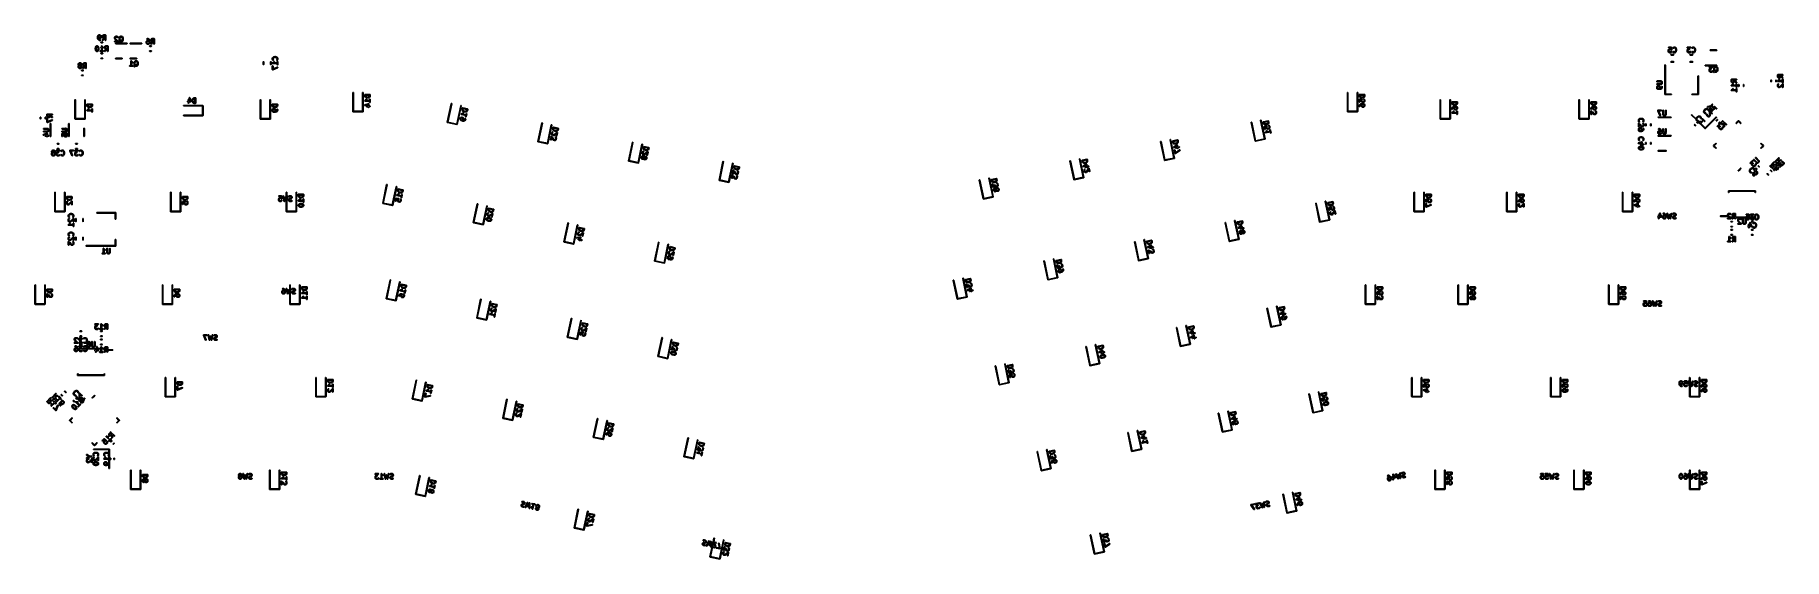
# Model space of a CAD drawing. Extents: x 0.6 to 14.8, y -4.9 to -0.7.
import ezdxf

# ---------------------------------------------------------------- set-up
doc = ezdxf.new("R2010")
doc.units = 0
doc.header["$MEASUREMENT"] = 0
doc.layers.add('BLACK', color=7, linetype='CONTINUOUS')

msp = doc.modelspace()

# ---------------------------------------------------------------- linework, layer by layer
at = {"layer": 'BLACK', "linetype": 'CONTINUOUS'}
for p, q in [((1.12753, -0.677672), (1.12771, -0.676662)), ((1.12753, -0.69267), (1.12753, -0.677672)), ((1.12758, -0.692798), (1.12753, -0.69267)), ((1.12762, -0.693386), (1.12758, -0.692798)), ((1.12949, -0.700885), (1.12762, -0.693386)), ((1.12771, -0.676662), (1.12782, -0.676526)), ((1.12782, -0.676526), (1.12784, -0.676351)), ((1.12784, -0.676351), (1.12972, -0.672602)), ((1.1295, -0.700899), (1.12949, -0.700885)), ((1.1299, -0.701807), (1.1295, -0.700899)), ((1.12972, -0.672602), (1.13024, -0.671892)), ((1.13365, -0.707431), (1.1299, -0.701807)), ((1.13024, -0.671892), (1.13027, -0.671834)), ((1.13027, -0.671834), (1.13215, -0.669959)), ((1.13215, -0.669959), (1.13287, -0.669453)), ((1.13287, -0.669453), (1.13291, -0.669406)), ((1.13291, -0.669406), (1.13666, -0.667531)), ((1.13479, -0.675671), (1.13344, -0.678369)), ((1.13344, -0.678369), (1.13344, -0.686348)), ((1.13344, -0.686348), (1.13479, -0.689046)), ((1.13376, -0.707512), (1.13365, -0.707431)), ((1.13402, -0.707881), (1.13376, -0.707512)), ((1.13589, -0.709756), (1.13402, -0.707881)), ((1.13666, -0.697185), (1.13437, -0.696039)), ((1.13437, -0.696039), (1.1351, -0.698956)), ((1.13598, -0.674474), (1.13479, -0.675671)), ((1.13479, -0.689046), (1.13598, -0.690243)), ((1.1351, -0.698956), (1.1384, -0.703912)), ((1.13868, -0.673125), (1.13598, -0.674474)), ((1.13598, -0.690243), (1.13868, -0.691592)), ((1.13666, -0.667531), (1.13765, -0.667239)), ((1.13684, -0.697206), (1.13666, -0.697185)), ((1.13697, -0.697319), (1.13684, -0.697206)), ((1.13798, -0.697497), (1.13697, -0.697319)), ((1.13765, -0.667239), (1.13782, -0.66728)), ((1.13782, -0.66728), (1.13798, -0.66722)), ((1.13798, -0.66722), (1.14548, -0.66722)), ((1.14548, -0.697497), (1.13798, -0.697497)), ((1.1384, -0.703912), (1.13973, -0.705241)), ((1.14478, -0.673125), (1.13868, -0.673125)), ((1.13868, -0.691592), (1.14478, -0.691592)), ((1.13973, -0.705241), (1.14243, -0.70659)), ((1.14243, -0.70659), (1.14923, -0.70659)), ((1.14748, -0.674474), (1.14478, -0.673125)), ((1.14478, -0.691592), (1.14748, -0.690243)), ((1.14548, -0.66722), (1.14649, -0.667398)), ((1.14565, -0.697437), (1.14548, -0.697497)), ((1.14582, -0.697478), (1.14565, -0.697437)), ((1.1468, -0.697185), (1.14582, -0.697478)), ((1.14649, -0.667398), (1.14663, -0.667511)), ((1.14663, -0.667511), (1.1468, -0.667531)), ((1.1468, -0.667531), (1.15055, -0.669406)), ((1.15055, -0.695311), (1.1468, -0.697185)), ((1.14868, -0.675671), (1.14748, -0.674474)), ((1.14748, -0.690243), (1.14868, -0.689046)), ((1.15003, -0.678369), (1.14868, -0.675671)), ((1.14868, -0.689046), (1.15003, -0.686348)), ((1.14923, -0.70659), (1.15024, -0.706768)), ((1.15003, -0.686348), (1.15003, -0.678369)), ((1.15024, -0.706768), (1.15179, -0.708066)), ((1.15055, -0.669406), (1.15126, -0.669932)), ((1.1506, -0.695264), (1.15055, -0.695311)), ((1.15132, -0.694758), (1.1506, -0.695264)), ((1.15126, -0.669932), (1.15132, -0.669959)), ((1.15132, -0.669959), (1.15319, -0.671834)), ((1.15319, -0.692883), (1.15132, -0.694758)), ((1.15179, -0.708066), (1.15214, -0.710055)), ((1.15319, -0.671834), (1.1537, -0.672557)), ((1.15322, -0.692824), (1.15319, -0.692883)), ((1.15375, -0.692115), (1.15322, -0.692824)), ((1.1537, -0.672557), (1.15375, -0.672602)), ((1.15375, -0.672602), (1.15562, -0.676351)), ((1.15562, -0.688366), (1.15375, -0.692115)), ((1.15562, -0.676351), (1.15591, -0.677334)), ((1.15564, -0.688191), (1.15562, -0.688366)), ((1.15576, -0.688055), (1.15564, -0.688191)), ((1.15593, -0.687045), (1.15576, -0.688055)), ((1.15591, -0.677334), (1.15587, -0.677506)), ((1.15587, -0.677506), (1.15593, -0.677672)), ((1.15593, -0.677672), (1.15593, -0.687045)), ((1.16503, -0.677672), (1.1652, -0.676662)), ((1.16503, -0.683296), (1.16503, -0.677672)), ((1.16509, -0.683462), (1.16503, -0.683296)), ((1.16504, -0.7098), (1.16556, -0.707849)), ((1.16505, -0.683633), (1.16509, -0.683462)), ((1.16534, -0.684616), (1.16505, -0.683633)), ((1.1652, -0.676662), (1.16532, -0.676526)), ((1.16532, -0.676526), (1.16534, -0.676351)), ((1.16534, -0.676351), (1.16721, -0.672602)), ((1.16721, -0.688366), (1.16534, -0.684616)), ((1.16556, -0.707849), (1.17544, -0.69374)), ((1.16721, -0.672602), (1.16774, -0.671892)), ((1.16726, -0.68841), (1.16721, -0.688366)), ((1.16777, -0.689133), (1.16726, -0.68841)), ((1.16774, -0.671892), (1.16777, -0.671834)), ((1.16777, -0.671834), (1.16964, -0.669959)), ((1.16964, -0.691008), (1.16777, -0.689133)), ((1.16964, -0.669959), (1.17036, -0.669453)), ((1.1697, -0.691035), (1.16964, -0.691008)), ((1.17041, -0.691561), (1.1697, -0.691035)), ((1.17036, -0.669453), (1.17041, -0.669406)), ((1.18264, -0.693748), (1.1704, -0.711236)), ((1.17041, -0.669406), (1.17416, -0.667531)), ((1.17416, -0.693436), (1.17041, -0.691561)), ((1.17228, -0.675671), (1.17093, -0.678369)), ((1.17093, -0.678369), (1.17093, -0.682599)), ((1.17093, -0.682599), (1.17228, -0.685296)), ((1.17348, -0.674474), (1.17228, -0.675671)), ((1.17228, -0.685296), (1.17348, -0.686493)), ((1.17618, -0.673125), (1.17348, -0.674474)), ((1.17348, -0.686493), (1.17618, -0.687842)), ((1.17416, -0.667531), (1.17514, -0.667239)), ((1.17433, -0.693456), (1.17416, -0.693436)), ((1.17447, -0.69357), (1.17433, -0.693456)), ((1.17544, -0.69374), (1.17447, -0.69357)), ((1.17514, -0.667239), (1.17531, -0.66728)), ((1.17531, -0.66728), (1.17548, -0.66722)), ((1.17548, -0.66722), (1.19048, -0.66722)), ((1.18752, -0.673125), (1.17618, -0.673125)), ((1.17618, -0.687842), (1.18752, -0.687842)), ((1.18752, -0.693748), (1.18264, -0.693748)), ((1.18752, -0.687842), (1.18752, -0.673125)), ((1.18752, -0.709543), (1.18752, -0.693748)), ((1.19048, -0.66722), (1.19086, -0.667287)), ((1.19086, -0.667287), (1.19099, -0.667265)), ((1.19099, -0.667265), (1.1911, -0.66733)), ((1.1911, -0.66733), (1.19149, -0.667398)), ((1.19149, -0.667398), (1.19207, -0.667891)), ((1.19207, -0.667891), (1.19274, -0.668274)), ((1.19274, -0.668274), (1.19283, -0.668525)), ((1.19283, -0.668525), (1.19303, -0.668696)), ((1.19303, -0.668696), (1.19317, -0.669452)), ((1.19317, -0.669452), (1.19343, -0.670172)), ((1.19343, -0.670172), (1.19343, -0.709543)), ((1.26439, -0.688695), (1.26457, -0.687685)), ((1.26439, -0.692445), (1.26439, -0.688695)), ((1.26441, -0.692505), (1.26439, -0.692445)), ((1.26454, -0.693378), (1.26441, -0.692505)), ((1.26642, -0.699003), (1.26454, -0.693378)), ((1.26457, -0.687685), (1.26468, -0.68755)), ((1.26468, -0.68755), (1.2647, -0.687375)), ((1.2647, -0.687375), (1.26658, -0.683625)), ((1.26652, -0.699141), (1.26642, -0.699003)), ((1.26654, -0.699317), (1.26652, -0.699141)), ((1.26713, -0.700157), (1.26654, -0.699317)), ((1.26658, -0.683625), (1.2671, -0.682916)), ((1.2671, -0.682916), (1.26713, -0.682858)), ((1.26713, -0.682858), (1.269, -0.680983)), ((1.28459, -0.717613), (1.26713, -0.700157)), ((1.269, -0.680983), (1.26973, -0.680477)), ((1.26973, -0.680477), (1.26977, -0.68043)), ((1.26977, -0.68043), (1.27352, -0.678555)), ((1.27164, -0.686695), (1.27029, -0.689392)), ((1.27029, -0.689392), (1.27029, -0.691966)), ((1.27029, -0.691966), (1.2718, -0.696474)), ((1.27284, -0.685498), (1.27164, -0.686695)), ((1.2718, -0.696474), (1.2938, -0.718478)), ((1.27554, -0.684149), (1.27284, -0.685498)), ((1.27352, -0.678555), (1.2745, -0.678263)), ((1.2745, -0.678263), (1.27467, -0.678304)), ((1.27467, -0.678304), (1.27484, -0.678243)), ((1.27484, -0.678243), (1.28421, -0.678243)), ((1.28352, -0.684149), (1.27554, -0.684149)), ((1.28621, -0.685498), (1.28352, -0.684149)), ((1.28421, -0.678243), (1.28522, -0.678421)), ((1.28522, -0.678421), (1.28536, -0.678535)), ((1.28536, -0.678535), (1.28554, -0.678555)), ((1.28554, -0.678555), (1.28928, -0.68043)), ((1.28775, -0.687034), (1.28621, -0.685498)), ((1.28958, -0.687887), (1.28775, -0.687034)), ((1.28928, -0.68043), (1.28999, -0.680956)), ((1.29153, -0.687364), (1.28958, -0.687887)), ((1.28999, -0.680956), (1.29005, -0.680983)), ((1.29005, -0.680983), (1.29193, -0.682858)), ((1.29269, -0.68571), (1.29153, -0.687364)), ((1.29193, -0.682858), (1.29251, -0.683698)), ((1.29251, -0.683698), (1.29269, -0.68571)), ((1.30188, -0.694319), (1.30199, -0.693739)), ((1.30188, -0.707443), (1.30188, -0.694319)), ((1.30193, -0.707571), (1.30188, -0.707443)), ((1.30197, -0.708159), (1.30193, -0.707571)), ((1.30197, -0.693603), (1.30385, -0.686104)), ((1.30199, -0.693739), (1.30197, -0.693603)), ((1.30385, -0.686104), (1.30426, -0.685168)), ((1.30426, -0.685168), (1.3045, -0.684997)), ((1.3045, -0.684997), (1.30462, -0.684733)), ((1.30462, -0.684733), (1.30837, -0.680983)), ((1.30938, -0.68833), (1.30779, -0.694683)), ((1.30779, -0.694683), (1.30779, -0.707079)), ((1.30779, -0.707079), (1.30938, -0.713432)), ((1.30837, -0.680983), (1.3091, -0.680477)), ((1.3091, -0.680477), (1.30914, -0.68043)), ((1.30914, -0.68043), (1.31289, -0.678555)), ((1.31221, -0.685498), (1.30938, -0.68833)), ((1.31491, -0.684149), (1.31221, -0.685498)), ((1.31289, -0.678555), (1.31387, -0.678263)), ((1.31387, -0.678263), (1.31404, -0.678304)), ((1.31404, -0.678304), (1.31421, -0.678243)), ((1.31421, -0.678243), (1.32171, -0.678243)), ((1.32101, -0.684149), (1.31491, -0.684149)), ((1.32371, -0.685498), (1.32101, -0.684149)), ((1.32171, -0.678243), (1.32272, -0.678421)), ((1.32272, -0.678421), (1.32286, -0.678535)), ((1.32286, -0.678535), (1.32303, -0.678555)), ((1.32303, -0.678555), (1.32678, -0.68043)), ((1.32654, -0.68833), (1.32371, -0.685498)), ((1.32813, -0.694683), (1.32654, -0.68833)), ((1.32654, -0.713432), (1.32813, -0.707079)), ((1.32678, -0.68043), (1.32749, -0.680956)), ((1.32749, -0.680956), (1.32755, -0.680983)), ((1.32755, -0.680983), (1.3313, -0.684733)), ((1.32813, -0.707079), (1.32813, -0.694683)), ((1.3313, -0.684733), (1.33189, -0.685573)), ((1.33189, -0.685573), (1.33191, -0.685863)), ((1.33191, -0.685863), (1.33207, -0.686104)), ((1.33207, -0.686104), (1.33395, -0.693603)), ((1.33404, -0.707443), (1.33393, -0.708023)), ((1.33393, -0.708023), (1.33395, -0.708159)), ((1.33395, -0.693603), (1.33399, -0.694191)), ((1.33399, -0.694191), (1.33404, -0.694319)), ((1.33404, -0.694319), (1.33404, -0.707443)), ((1.52503, -0.699187), (1.52604, -0.697438)), ((1.52538, -0.701176), (1.52503, -0.699187)), ((1.52692, -0.702475), (1.52538, -0.701176)), ((1.52604, -0.697438), (1.52793, -0.696747)), ((1.52793, -0.702653), (1.52692, -0.702475)), ((1.52793, -0.696747), (1.53543, -0.696747)), ((1.53474, -0.702653), (1.52793, -0.702653)), ((1.53743, -0.704002), (1.53474, -0.702653)), ((1.53543, -0.696747), (1.53644, -0.696925)), ((1.53644, -0.696925), (1.53658, -0.697039)), ((1.53658, -0.697039), (1.53675, -0.697059)), ((1.53675, -0.697059), (1.5405, -0.698934)), ((1.53876, -0.705331), (1.53743, -0.704002)), ((1.54207, -0.710286), (1.53876, -0.705331)), ((1.5405, -0.698934), (1.54121, -0.69946)), ((1.54121, -0.69946), (1.54127, -0.699487)), ((1.54127, -0.699487), (1.54315, -0.701362)), ((1.54315, -0.701362), (1.5434, -0.70173)), ((1.5434, -0.70173), (1.54351, -0.701812)), ((1.54351, -0.701812), (1.54726, -0.707436)), ((1.54726, -0.707436), (1.54766, -0.708344)), ((1.55873, -0.707199), (1.55891, -0.706189)), ((1.55873, -0.712823), (1.55873, -0.707199)), ((1.55891, -0.706189), (1.55902, -0.706054)), ((1.55902, -0.706054), (1.55904, -0.705879)), ((1.55904, -0.705879), (1.56091, -0.702129)), ((1.56091, -0.702129), (1.56144, -0.70142)), ((1.56144, -0.70142), (1.56147, -0.701362)), ((1.56147, -0.701362), (1.56334, -0.699487)), ((1.56334, -0.699487), (1.56406, -0.698981)), ((1.56406, -0.698981), (1.56411, -0.698934)), ((1.56411, -0.698934), (1.56786, -0.697059)), ((1.56598, -0.705199), (1.56463, -0.707896)), ((1.56463, -0.707896), (1.56463, -0.712126)), ((1.56718, -0.704002), (1.56598, -0.705199)), ((1.56988, -0.702653), (1.56718, -0.704002)), ((1.56786, -0.697059), (1.56884, -0.696767)), ((1.56884, -0.696767), (1.56901, -0.696808)), ((1.56901, -0.696808), (1.56918, -0.696747)), ((1.56918, -0.696747), (1.58418, -0.696747)), ((1.58122, -0.702653), (1.56988, -0.702653)), ((1.58122, -0.71737), (1.58122, -0.702653)), ((1.58418, -0.696747), (1.58456, -0.696815)), ((1.58456, -0.696815), (1.58469, -0.696792)), ((1.58469, -0.696792), (1.5848, -0.696858)), ((1.5848, -0.696858), (1.58519, -0.696925)), ((1.58519, -0.696925), (1.58577, -0.697419)), ((1.58577, -0.697419), (1.58644, -0.697802)), ((1.58644, -0.697802), (1.58653, -0.698052)), ((1.58653, -0.698052), (1.58673, -0.698224)), ((1.58673, -0.698224), (1.58687, -0.698979)), ((1.58687, -0.698979), (1.58713, -0.6997)), ((1.58713, -0.6997), (1.58713, -0.73907)), ((1.10878, -0.773753), (1.10889, -0.773173)), ((1.10878, -0.783127), (1.10878, -0.773753)), ((1.10883, -0.783255), (1.10878, -0.783127)), ((1.10887, -0.783843), (1.10883, -0.783255)), ((1.10887, -0.773037), (1.11075, -0.765538)), ((1.10889, -0.773173), (1.10887, -0.773037)), ((1.11075, -0.791342), (1.10887, -0.783843)), ((1.11075, -0.765538), (1.11095, -0.765073)), ((1.11082, -0.791458), (1.11075, -0.791342)), ((1.11097, -0.791947), (1.11082, -0.791458)), ((1.11095, -0.765073), (1.11097, -0.764934)), ((1.11097, -0.764934), (1.11284, -0.761184)), ((1.11284, -0.795696), (1.11097, -0.791947)), ((1.11284, -0.761184), (1.11337, -0.760475)), ((1.11289, -0.79574), (1.11284, -0.795696)), ((1.1134, -0.796464), (1.11289, -0.79574)), ((1.11337, -0.760475), (1.1134, -0.760417)), ((1.1134, -0.760417), (1.11527, -0.758542)), ((1.11527, -0.798338), (1.1134, -0.796464)), ((1.1164, -0.767285), (1.11469, -0.774117)), ((1.11469, -0.774117), (1.11469, -0.782764)), ((1.11469, -0.782764), (1.1164, -0.789596)), ((1.11527, -0.758542), (1.116, -0.758036)), ((1.11533, -0.798366), (1.11527, -0.798338)), ((1.11604, -0.798891), (1.11533, -0.798366)), ((1.116, -0.758036), (1.11604, -0.757989)), ((1.11604, -0.757989), (1.11979, -0.756114)), ((1.11979, -0.800766), (1.11604, -0.798891)), ((1.11791, -0.764254), (1.1164, -0.767285)), ((1.1164, -0.789596), (1.11791, -0.792627)), ((1.11911, -0.763057), (1.11791, -0.764254)), ((1.11791, -0.792627), (1.11911, -0.793824)), ((1.12181, -0.761708), (1.11911, -0.763057)), ((1.11911, -0.793824), (1.12181, -0.795172)), ((1.11979, -0.756114), (1.12077, -0.755822)), ((1.11996, -0.800786), (1.11979, -0.800766)), ((1.1201, -0.8009), (1.11996, -0.800786)), ((1.12111, -0.801078), (1.1201, -0.8009)), ((1.12077, -0.755822), (1.12094, -0.755863)), ((1.12094, -0.755863), (1.12111, -0.755802)), ((1.12111, -0.755802), (1.12486, -0.755802)), ((1.12486, -0.801078), (1.12111, -0.801078)), ((1.12416, -0.761708), (1.12181, -0.761708)), ((1.12181, -0.795172), (1.12416, -0.795172)), ((1.12686, -0.763057), (1.12416, -0.761708)), ((1.12416, -0.795172), (1.12686, -0.793824)), ((1.12486, -0.755802), (1.12587, -0.75598)), ((1.12503, -0.801018), (1.12486, -0.801078)), ((1.1252, -0.801059), (1.12503, -0.801018)), ((1.12618, -0.800766), (1.1252, -0.801059)), ((1.12587, -0.75598), (1.126, -0.756094)), ((1.126, -0.756094), (1.12618, -0.756114)), ((1.12618, -0.756114), (1.12993, -0.757989)), ((1.12993, -0.798891), (1.12618, -0.800766)), ((1.12806, -0.764254), (1.12686, -0.763057)), ((1.12686, -0.793824), (1.12806, -0.792627)), ((1.12957, -0.767285), (1.12806, -0.764254)), ((1.12806, -0.792627), (1.12957, -0.789596)), ((1.13128, -0.774117), (1.12957, -0.767285)), ((1.12957, -0.789596), (1.13128, -0.782764)), ((1.12993, -0.757989), (1.13064, -0.758515)), ((1.12997, -0.798845), (1.12993, -0.798891)), ((1.1307, -0.798338), (1.12997, -0.798845)), ((1.13064, -0.758515), (1.1307, -0.758542)), ((1.1307, -0.758542), (1.13257, -0.760417)), ((1.13257, -0.796464), (1.1307, -0.798338)), ((1.13128, -0.782764), (1.13128, -0.774117)), ((1.13257, -0.760417), (1.13308, -0.76114)), ((1.1326, -0.796405), (1.13257, -0.796464)), ((1.13312, -0.795696), (1.1326, -0.796405)), ((1.13308, -0.76114), (1.13312, -0.761184)), ((1.13312, -0.761184), (1.135, -0.764934)), ((1.135, -0.791947), (1.13312, -0.795696)), ((1.135, -0.764934), (1.13514, -0.765422)), ((1.13502, -0.791808), (1.135, -0.791947)), ((1.13522, -0.791342), (1.13502, -0.791808)), ((1.13514, -0.765422), (1.13522, -0.765538)), ((1.13522, -0.765538), (1.1371, -0.773037)), ((1.1371, -0.783843), (1.13522, -0.791342)), ((1.13595, -0.709783), (1.13589, -0.709756)), ((1.13666, -0.710309), (1.13595, -0.709783)), ((1.14041, -0.712184), (1.13666, -0.710309)), ((1.13719, -0.783127), (1.13708, -0.783707)), ((1.13708, -0.783707), (1.1371, -0.783843)), ((1.1371, -0.773037), (1.13714, -0.773625)), ((1.13714, -0.773625), (1.13719, -0.773753)), ((1.13719, -0.773753), (1.13719, -0.783127)), ((1.14059, -0.712204), (1.14041, -0.712184)), ((1.14072, -0.712317), (1.14059, -0.712204)), ((1.14173, -0.712495), (1.14072, -0.712317)), ((1.14923, -0.712495), (1.14173, -0.712495)), ((1.14632, -0.797612), (1.14733, -0.795863)), ((1.14667, -0.799602), (1.14632, -0.797612)), ((1.14822, -0.8009), (1.14667, -0.799602)), ((1.14733, -0.795863), (1.14923, -0.795172)), ((1.14923, -0.801078), (1.14822, -0.8009)), ((1.15113, -0.711804), (1.14923, -0.712495)), ((1.14923, -0.795172), (1.15753, -0.795172)), ((1.17173, -0.801078), (1.14923, -0.801078)), ((1.15214, -0.710055), (1.15113, -0.711804)), ((1.15352, -0.727953), (1.15421, -0.726282)), ((1.15421, -0.729623), (1.15352, -0.727953)), ((1.15352, -0.76811), (1.15421, -0.76644)), ((1.15421, -0.769781), (1.15352, -0.76811)), ((1.15352, -0.816535), (1.15421, -0.814865)), ((1.15421, -0.818206), (1.15352, -0.816535)), ((1.15421, -0.726282), (1.15588, -0.725591)), ((1.15588, -0.730315), (1.15421, -0.729623)), ((1.15421, -0.76644), (1.15588, -0.765748)), ((1.15588, -0.770472), (1.15421, -0.769781)), ((1.15421, -0.814865), (1.15588, -0.814173)), ((1.15588, -0.818898), (1.15421, -0.818206)), ((1.15588, -0.725591), (1.16695, -0.725591)), ((1.16695, -0.730315), (1.15588, -0.730315)), ((1.15588, -0.765748), (1.15753, -0.765748)), ((1.15753, -0.770472), (1.15588, -0.770472)), ((1.15588, -0.814173), (1.16695, -0.814173)), ((1.16695, -0.818898), (1.15588, -0.818898)), ((1.15753, -0.758755), (1.15771, -0.757745)), ((1.15753, -0.765748), (1.15753, -0.758755)), ((1.15753, -0.795172), (1.15753, -0.770472)), ((1.15771, -0.757745), (1.15781, -0.757615)), ((1.15781, -0.757615), (1.15783, -0.757446)), ((1.15783, -0.757446), (1.15845, -0.756854)), ((1.15845, -0.756854), (1.159, -0.756198)), ((1.159, -0.756198), (1.15917, -0.756168)), ((1.15917, -0.756168), (1.15929, -0.756051)), ((1.15929, -0.756051), (1.16015, -0.755996)), ((1.16015, -0.755996), (1.16099, -0.755847)), ((1.16099, -0.755847), (1.16114, -0.755932)), ((1.16114, -0.755932), (1.16131, -0.755921)), ((1.16131, -0.755921), (1.162, -0.756428)), ((1.162, -0.756428), (1.16274, -0.756857)), ((1.16274, -0.756857), (1.1628, -0.757017)), ((1.1628, -0.757017), (1.16294, -0.757117)), ((1.16294, -0.757117), (1.16652, -0.762498)), ((1.16626, -0.770472), (1.16343, -0.770472)), ((1.16343, -0.770472), (1.16343, -0.795172)), ((1.16343, -0.795172), (1.17173, -0.795172)), ((1.16589, -0.711631), (1.16504, -0.7098)), ((1.16772, -0.712484), (1.16589, -0.711631)), ((1.16666, -0.77077), (1.16626, -0.770472)), ((1.16652, -0.762498), (1.16973, -0.765702)), ((1.17041, -0.772645), (1.16666, -0.77077)), ((1.16695, -0.725591), (1.16862, -0.726282)), ((1.16862, -0.729623), (1.16695, -0.730315)), ((1.16695, -0.814173), (1.16862, -0.814865)), ((1.16862, -0.818206), (1.16695, -0.818898)), ((1.16967, -0.711961), (1.16772, -0.712484)), ((1.16862, -0.726282), (1.16931, -0.727953)), ((1.16931, -0.727953), (1.16862, -0.729623)), ((1.16862, -0.814865), (1.16931, -0.816535)), ((1.16931, -0.816535), (1.16862, -0.818206)), ((1.1704, -0.711236), (1.16967, -0.711961)), ((1.16973, -0.765702), (1.17305, -0.767363)), ((1.17241, -0.772876), (1.17041, -0.772645)), ((1.17173, -0.795172), (1.17274, -0.79535)), ((1.17363, -0.800387), (1.17173, -0.801078)), ((1.1741, -0.771763), (1.17241, -0.772876)), ((1.17274, -0.79535), (1.17429, -0.796649)), ((1.17305, -0.767363), (1.17387, -0.767974)), ((1.17464, -0.798638), (1.17363, -0.800387)), ((1.17387, -0.767974), (1.17468, -0.769827)), ((1.17468, -0.769827), (1.1741, -0.771763)), ((1.17429, -0.796649), (1.17464, -0.798638)), ((1.18377, -0.766254), (1.18395, -0.765244)), ((1.18377, -0.771878), (1.18377, -0.766254)), ((1.18383, -0.772044), (1.18377, -0.771878)), ((1.18379, -0.772216), (1.18383, -0.772044)), ((1.18409, -0.773199), (1.18379, -0.772216)), ((1.18379, -0.798383), (1.18431, -0.796432)), ((1.18464, -0.800213), (1.18379, -0.798383)), ((1.18395, -0.765244), (1.18407, -0.765109)), ((1.18407, -0.765109), (1.18409, -0.764934)), ((1.18409, -0.764934), (1.18596, -0.761184)), ((1.18596, -0.776949), (1.18409, -0.773199)), ((1.18431, -0.796432), (1.19418, -0.782323)), ((1.18647, -0.801067), (1.18464, -0.800213)), ((1.18596, -0.761184), (1.18649, -0.760475)), ((1.18601, -0.776993), (1.18596, -0.776949)), ((1.18651, -0.777716), (1.18601, -0.776993)), ((1.18842, -0.800544), (1.18647, -0.801067)), ((1.18649, -0.760475), (1.18651, -0.760417)), ((1.18651, -0.760417), (1.18839, -0.758542)), ((1.18839, -0.779591), (1.18651, -0.777716)), ((1.18821, -0.711441), (1.18752, -0.709543)), ((1.18996, -0.71245), (1.18821, -0.711441)), ((1.18839, -0.758542), (1.18911, -0.758036)), ((1.18845, -0.779618), (1.18839, -0.779591)), ((1.18915, -0.799818), (1.18842, -0.800544)), ((1.18916, -0.780144), (1.18845, -0.779618)), ((1.18911, -0.758036), (1.18916, -0.757989)), ((1.20139, -0.78233), (1.18915, -0.799818)), ((1.18916, -0.757989), (1.19291, -0.756114)), ((1.19291, -0.782019), (1.18916, -0.780144)), ((1.19103, -0.764254), (1.18968, -0.766951)), ((1.18968, -0.766951), (1.18968, -0.771181)), ((1.18968, -0.771181), (1.19103, -0.773879)), ((1.19195, -0.7121), (1.18996, -0.71245)), ((1.19223, -0.763057), (1.19103, -0.764254)), ((1.19103, -0.773879), (1.19223, -0.775076)), ((1.19325, -0.710552), (1.19195, -0.7121)), ((1.19492, -0.761708), (1.19223, -0.763057)), ((1.19223, -0.775076), (1.19492, -0.776425)), ((1.19291, -0.756114), (1.19389, -0.755822)), ((1.19308, -0.782039), (1.19291, -0.782019)), ((1.19322, -0.782152), (1.19308, -0.782039)), ((1.19418, -0.782323), (1.19322, -0.782152)), ((1.19343, -0.709543), (1.19325, -0.710552)), ((1.19389, -0.755822), (1.19406, -0.755863)), ((1.19406, -0.755863), (1.19423, -0.755802)), ((1.19423, -0.755802), (1.20922, -0.755802)), ((1.20627, -0.761708), (1.19492, -0.761708)), ((1.19492, -0.776425), (1.20627, -0.776425)), ((1.20627, -0.78233), (1.20139, -0.78233)), ((1.20627, -0.776425), (1.20627, -0.761708)), ((1.20627, -0.798125), (1.20627, -0.78233)), ((1.20696, -0.800023), (1.20627, -0.798125)), ((1.20871, -0.801033), (1.20696, -0.800023)), ((1.2107, -0.800682), (1.20871, -0.801033)), ((1.20922, -0.755802), (1.20961, -0.75587)), ((1.20961, -0.75587), (1.20974, -0.755847)), ((1.20974, -0.755847), (1.20985, -0.755913)), ((1.20985, -0.755913), (1.21023, -0.75598)), ((1.21023, -0.75598), (1.21082, -0.756474)), ((1.212, -0.799135), (1.2107, -0.800682)), ((1.21082, -0.756474), (1.21149, -0.756857)), ((1.21149, -0.756857), (1.21158, -0.757107)), ((1.21158, -0.757107), (1.21178, -0.757279)), ((1.21178, -0.757279), (1.21191, -0.758034)), ((1.21191, -0.758034), (1.21218, -0.758755)), ((1.21218, -0.798125), (1.212, -0.799135)), ((1.21218, -0.758755), (1.21218, -0.798125)), ((1.26443, -0.720053), (1.26544, -0.718304)), ((1.26478, -0.722043), (1.26443, -0.720053)), ((1.26633, -0.723341), (1.26478, -0.722043)), ((1.26544, -0.718304), (1.26734, -0.717613)), ((1.26734, -0.723519), (1.26633, -0.723341)), ((1.26734, -0.717613), (1.28459, -0.717613)), ((1.29171, -0.723519), (1.26734, -0.723519)), ((1.27126, -0.735827), (1.27195, -0.734156)), ((1.27195, -0.737497), (1.27126, -0.735827)), ((1.27195, -0.734156), (1.27362, -0.733465)), ((1.27362, -0.738189), (1.27195, -0.737497)), ((1.27362, -0.733465), (1.36516, -0.733465)), ((1.36516, -0.738189), (1.27362, -0.738189)), ((1.29255, -0.723215), (1.29171, -0.723519)), ((1.29341, -0.722985), (1.29255, -0.723215)), ((1.29348, -0.722874), (1.29341, -0.722985)), ((1.29361, -0.722828), (1.29348, -0.722874)), ((1.29406, -0.722058), (1.29361, -0.722828)), ((1.2938, -0.718478), (1.29417, -0.719006)), ((1.29457, -0.72133), (1.29406, -0.722058)), ((1.29417, -0.719006), (1.29427, -0.71909)), ((1.29427, -0.71909), (1.29428, -0.719168)), ((1.29428, -0.719168), (1.29439, -0.719318)), ((1.29439, -0.719318), (1.29447, -0.720203)), ((1.29447, -0.720203), (1.29462, -0.721079)), ((1.29462, -0.721079), (1.29455, -0.721196)), ((1.29455, -0.721196), (1.29457, -0.72133)), ((1.30013, -0.725158), (1.30025, -0.723141)), ((1.30134, -0.72678), (1.30013, -0.725158)), ((1.30025, -0.723141), (1.30164, -0.721675)), ((1.3033, -0.727249), (1.30134, -0.72678)), ((1.30164, -0.721675), (1.30496, -0.720014)), ((1.30385, -0.715658), (1.30197, -0.708159)), ((1.30428, -0.726957), (1.3033, -0.727249)), ((1.30401, -0.7159), (1.30385, -0.715658)), ((1.30404, -0.71619), (1.30401, -0.7159)), ((1.30462, -0.71703), (1.30404, -0.71619)), ((1.30803, -0.725082), (1.30428, -0.726957)), ((1.30629, -0.718691), (1.30462, -0.71703)), ((1.30496, -0.720014), (1.30629, -0.718691)), ((1.30808, -0.725035), (1.30803, -0.725082)), ((1.3088, -0.724529), (1.30808, -0.725035)), ((1.31104, -0.722284), (1.3088, -0.724529)), ((1.30938, -0.713432), (1.31046, -0.714516)), ((1.31046, -0.714516), (1.314, -0.710979)), ((1.31289, -0.723207), (1.31104, -0.722284)), ((1.31307, -0.723227), (1.31289, -0.723207)), ((1.3132, -0.723341), (1.31307, -0.723227)), ((1.31421, -0.723519), (1.3132, -0.723341)), ((1.314, -0.710979), (1.31472, -0.710473)), ((1.32171, -0.723519), (1.31421, -0.723519)), ((1.31472, -0.710473), (1.31477, -0.710426)), ((1.31477, -0.710426), (1.31851, -0.708551)), ((1.31783, -0.715494), (1.31572, -0.717613)), ((1.31572, -0.717613), (1.32101, -0.717613)), ((1.32053, -0.714145), (1.31783, -0.715494)), ((1.31851, -0.708551), (1.3195, -0.708259)), ((1.3195, -0.708259), (1.31967, -0.7083)), ((1.31967, -0.7083), (1.31984, -0.70824)), ((1.31984, -0.70824), (1.32358, -0.70824)), ((1.32358, -0.714145), (1.32053, -0.714145)), ((1.32101, -0.717613), (1.32371, -0.716265)), ((1.32188, -0.723459), (1.32171, -0.723519)), ((1.32205, -0.7235), (1.32188, -0.723459)), ((1.32303, -0.723207), (1.32205, -0.7235)), ((1.32678, -0.721332), (1.32303, -0.723207)), ((1.32358, -0.70824), (1.32459, -0.708418)), ((1.32548, -0.713454), (1.32358, -0.714145)), ((1.32371, -0.716265), (1.32654, -0.713432)), ((1.32459, -0.708418), (1.32614, -0.709716)), ((1.32649, -0.711705), (1.32548, -0.713454)), ((1.32614, -0.709716), (1.32649, -0.711705)), ((1.32682, -0.721286), (1.32678, -0.721332)), ((1.32755, -0.720779), (1.32682, -0.721286)), ((1.3313, -0.71703), (1.32755, -0.720779)), ((1.33142, -0.716766), (1.3313, -0.71703)), ((1.33166, -0.716595), (1.33142, -0.716766)), ((1.33207, -0.715658), (1.33166, -0.716595)), ((1.33395, -0.708159), (1.33207, -0.715658)), ((1.36516, -0.733465), (1.36683, -0.734156)), ((1.36683, -0.737497), (1.36516, -0.738189)), ((1.36683, -0.734156), (1.36752, -0.735827)), ((1.36752, -0.735827), (1.36683, -0.737497)), ((1.38937, -0.735827), (1.39006, -0.734156)), ((1.39006, -0.737497), (1.38937, -0.735827)), ((1.39006, -0.734156), (1.39173, -0.733465)), ((1.39173, -0.738189), (1.39006, -0.737497)), ((1.39173, -0.733465), (1.48327, -0.733465)), ((1.48327, -0.738189), (1.39173, -0.738189)), ((1.48327, -0.733465), (1.48494, -0.734156)), ((1.48494, -0.737497), (1.48327, -0.738189)), ((1.48494, -0.734156), (1.48563, -0.735827)), ((1.48563, -0.735827), (1.48494, -0.737497)), ((1.52123, -0.722197), (1.52141, -0.721187)), ((1.52123, -0.731571), (1.52123, -0.722197)), ((1.52129, -0.731737), (1.52123, -0.731571)), ((1.52125, -0.731909), (1.52129, -0.731737)), ((1.52154, -0.732892), (1.52125, -0.731909)), ((1.52141, -0.721187), (1.52152, -0.721052)), ((1.52152, -0.721052), (1.52154, -0.720877)), ((1.52154, -0.720877), (1.52342, -0.717127)), ((1.52342, -0.736641), (1.52154, -0.732892)), ((1.52342, -0.717127), (1.52394, -0.716418)), ((1.52347, -0.736685), (1.52342, -0.736641)), ((1.52397, -0.737409), (1.52347, -0.736685)), ((1.52394, -0.716418), (1.52397, -0.71636)), ((1.52397, -0.71636), (1.52585, -0.714485)), ((1.52585, -0.739283), (1.52397, -0.737409)), ((1.52585, -0.714485), (1.52657, -0.713979)), ((1.5259, -0.73931), (1.52585, -0.739283)), ((1.52661, -0.739836), (1.5259, -0.73931)), ((1.52657, -0.713979), (1.52661, -0.713932)), ((1.52661, -0.713932), (1.53036, -0.712057)), ((1.53036, -0.741711), (1.52661, -0.739836)), ((1.52849, -0.720197), (1.52714, -0.722894)), ((1.52714, -0.722894), (1.52714, -0.730874)), ((1.52714, -0.730874), (1.52849, -0.733571)), ((1.52968, -0.719), (1.52849, -0.720197)), ((1.52849, -0.733571), (1.52968, -0.734769)), ((1.53238, -0.717651), (1.52968, -0.719)), ((1.52968, -0.734769), (1.53238, -0.736117)), ((1.53036, -0.712057), (1.53135, -0.711765)), ((1.53054, -0.741731), (1.53036, -0.741711)), ((1.53067, -0.741845), (1.53054, -0.741731)), ((1.53168, -0.742023), (1.53067, -0.741845)), ((1.53135, -0.711765), (1.53152, -0.711806)), ((1.53152, -0.711806), (1.53168, -0.711745)), ((1.53168, -0.711745), (1.53918, -0.711745)), ((1.53918, -0.742023), (1.53168, -0.742023)), ((1.53849, -0.717651), (1.53238, -0.717651)), ((1.53238, -0.736117), (1.53849, -0.736117)), ((1.54118, -0.719), (1.53849, -0.717651)), ((1.53849, -0.736117), (1.54118, -0.734769)), ((1.53918, -0.711745), (1.54019, -0.711924)), ((1.53935, -0.741962), (1.53918, -0.742023)), ((1.53952, -0.742004), (1.53935, -0.741962)), ((1.5405, -0.741711), (1.53952, -0.742004)), ((1.54019, -0.711924), (1.54033, -0.712037)), ((1.54033, -0.712037), (1.5405, -0.712057)), ((1.5405, -0.712057), (1.5428, -0.713203)), ((1.54425, -0.739836), (1.5405, -0.741711)), ((1.54238, -0.720197), (1.54118, -0.719)), ((1.54118, -0.734769), (1.54238, -0.733571)), ((1.5428, -0.713203), (1.54207, -0.710286)), ((1.54373, -0.722894), (1.54238, -0.720197)), ((1.54238, -0.733571), (1.54373, -0.730874)), ((1.54373, -0.730874), (1.54373, -0.722894)), ((1.5443, -0.73979), (1.54425, -0.739836)), ((1.54502, -0.739283), (1.5443, -0.73979)), ((1.54689, -0.737409), (1.54502, -0.739283)), ((1.54692, -0.73735), (1.54689, -0.737409)), ((1.54745, -0.736641), (1.54692, -0.73735)), ((1.54722, -0.75748), (1.54791, -0.75581)), ((1.54791, -0.759151), (1.54722, -0.75748)), ((1.54722, -0.797638), (1.54791, -0.795968)), ((1.54791, -0.799308), (1.54722, -0.797638)), ((1.54932, -0.732892), (1.54745, -0.736641)), ((1.54766, -0.708344), (1.54767, -0.708358)), ((1.54767, -0.708358), (1.54955, -0.715857)), ((1.54791, -0.75581), (1.54958, -0.755118)), ((1.54958, -0.759843), (1.54791, -0.759151)), ((1.54791, -0.795968), (1.54958, -0.795276)), ((1.54958, -0.8), (1.54791, -0.799308)), ((1.54934, -0.732716), (1.54932, -0.732892)), ((1.54946, -0.732581), (1.54934, -0.732716)), ((1.54963, -0.731571), (1.54946, -0.732581)), ((1.54955, -0.715857), (1.54959, -0.716445)), ((1.54958, -0.755118), (1.56065, -0.755118)), ((1.56065, -0.759843), (1.54958, -0.759843)), ((1.54958, -0.795276), (1.56065, -0.795276)), ((1.56065, -0.8), (1.54958, -0.8)), ((1.54959, -0.716445), (1.54963, -0.716573)), ((1.54963, -0.716573), (1.54963, -0.731571)), ((1.55879, -0.712989), (1.55873, -0.712823)), ((1.55874, -0.739328), (1.55926, -0.737377)), ((1.55959, -0.741158), (1.55874, -0.739328)), ((1.55875, -0.713161), (1.55879, -0.712989)), ((1.55904, -0.714144), (1.55875, -0.713161)), ((1.56091, -0.717893), (1.55904, -0.714144)), ((1.55926, -0.737377), (1.56914, -0.723268)), ((1.56142, -0.742012), (1.55959, -0.741158)), ((1.56065, -0.755118), (1.56232, -0.75581)), ((1.56232, -0.759151), (1.56065, -0.759843)), ((1.56065, -0.795276), (1.56232, -0.795968)), ((1.56232, -0.799308), (1.56065, -0.8)), ((1.56096, -0.717938), (1.56091, -0.717893)), ((1.56147, -0.718661), (1.56096, -0.717938)), ((1.56337, -0.741489), (1.56142, -0.742012)), ((1.56334, -0.720536), (1.56147, -0.718661)), ((1.56232, -0.75581), (1.56301, -0.75748)), ((1.56301, -0.75748), (1.56232, -0.759151)), ((1.56232, -0.795968), (1.56301, -0.797638)), ((1.56301, -0.797638), (1.56232, -0.799308)), ((1.5634, -0.720563), (1.56334, -0.720536)), ((1.5641, -0.740763), (1.56337, -0.741489)), ((1.56411, -0.721089), (1.5634, -0.720563)), ((1.57634, -0.723275), (1.5641, -0.740763)), ((1.56786, -0.722964), (1.56411, -0.721089)), ((1.56463, -0.712126), (1.56598, -0.714824)), ((1.56598, -0.714824), (1.56718, -0.716021)), ((1.56718, -0.716021), (1.56988, -0.71737)), ((1.56803, -0.722984), (1.56786, -0.722964)), ((1.56817, -0.723097), (1.56803, -0.722984)), ((1.56914, -0.723268), (1.56817, -0.723097)), ((1.56988, -0.71737), (1.58122, -0.71737)), ((1.58122, -0.723275), (1.57634, -0.723275)), ((1.58122, -0.73907), (1.58122, -0.723275)), ((1.58192, -0.740968), (1.58122, -0.73907)), ((1.58366, -0.741978), (1.58192, -0.740968)), ((1.58565, -0.741627), (1.58366, -0.741978)), ((1.58695, -0.74008), (1.58565, -0.741627)), ((1.58713, -0.73907), (1.58695, -0.74008)), ((2.54437, -0.851399), (2.54812, -0.84765)), ((2.54812, -0.84765), (2.54884, -0.847143)), ((2.54884, -0.847143), (2.54889, -0.847097)), ((2.54889, -0.847097), (2.55264, -0.845222)), ((2.55264, -0.845222), (2.55312, -0.845076)), ((2.55312, -0.845076), (2.55324, -0.844998)), ((2.55324, -0.844998), (2.56074, -0.843123)), ((2.56182, -0.848941), (2.55499, -0.850649)), ((2.56074, -0.843123), (2.56133, -0.843082)), ((2.56133, -0.843082), (2.56145, -0.843035)), ((2.56145, -0.843035), (2.56708, -0.843035)), ((2.56672, -0.848941), (2.56182, -0.848941)), ((2.57355, -0.850649), (2.56672, -0.848941)), ((2.56708, -0.843035), (2.56766, -0.843138)), ((2.56766, -0.843138), (2.5678, -0.843123)), ((2.5678, -0.843123), (2.57529, -0.844998)), ((2.57529, -0.844998), (2.57576, -0.845206)), ((2.57576, -0.845206), (2.5759, -0.845222)), ((2.5759, -0.845222), (2.57965, -0.847097)), ((2.57965, -0.847097), (2.58036, -0.847622)), ((2.58036, -0.847622), (2.58042, -0.84765)), ((2.58042, -0.84765), (2.58417, -0.851399)), ((13.8446, -0.791095), (13.8448, -0.790085)), ((13.8446, -0.800469), (13.8446, -0.791095)), ((13.8447, -0.800635), (13.8446, -0.800469)), ((13.8446, -0.800806), (13.8447, -0.800635)), ((13.8449, -0.801789), (13.8446, -0.800806)), ((13.8448, -0.790085), (13.8449, -0.78995)), ((13.8449, -0.789774), (13.8468, -0.786025)), ((13.8449, -0.78995), (13.8449, -0.789774)), ((13.8468, -0.805539), (13.8449, -0.801789)), ((13.8465, -0.768085), (13.8476, -0.766336)), ((13.8469, -0.770074), (13.8465, -0.768085)), ((13.8468, -0.786025), (13.8473, -0.785316)), ((13.8469, -0.805583), (13.8468, -0.805539)), ((13.8484, -0.771372), (13.8469, -0.770074)), ((13.8474, -0.806306), (13.8469, -0.805583)), ((13.8473, -0.785316), (13.8474, -0.785257)), ((13.8474, -0.785257), (13.8492, -0.783383)), ((13.8492, -0.808181), (13.8474, -0.806306)), ((13.8476, -0.766336), (13.8495, -0.765645)), ((13.8495, -0.77155), (13.8484, -0.771372)), ((13.8492, -0.783383), (13.85, -0.782876)), ((13.8493, -0.808208), (13.8492, -0.808181)), ((13.85, -0.808734), (13.8493, -0.808208)), ((13.8495, -0.765645), (13.8682, -0.765645)), ((13.8655, -0.77155), (13.8495, -0.77155)), ((13.85, -0.78283), (13.8538, -0.780955)), ((13.85, -0.782876), (13.85, -0.78283)), ((13.8538, -0.810609), (13.85, -0.808734)), ((13.8519, -0.789094), (13.8505, -0.791792)), ((13.8505, -0.791792), (13.8505, -0.799772)), ((13.8505, -0.799772), (13.8519, -0.802469)), ((13.8531, -0.787897), (13.8519, -0.789094)), ((13.8519, -0.802469), (13.8531, -0.803666)), ((13.8558, -0.786549), (13.8531, -0.787897)), ((13.8531, -0.803666), (13.8558, -0.805015)), ((13.8538, -0.780955), (13.8547, -0.780662)), ((13.8539, -0.810629), (13.8538, -0.810609)), ((13.8541, -0.810742), (13.8539, -0.810629)), ((13.8551, -0.810921), (13.8541, -0.810742)), ((13.8547, -0.780662), (13.8549, -0.780703)), ((13.8549, -0.780703), (13.8551, -0.780643)), ((13.8551, -0.780643), (13.8645, -0.780643)), ((13.8645, -0.810921), (13.8551, -0.810921)), ((13.8638, -0.786549), (13.8558, -0.786549)), ((13.8558, -0.805015), (13.8638, -0.805015)), ((13.8665, -0.787897), (13.8638, -0.786549)), ((13.8638, -0.805015), (13.8665, -0.803666)), ((13.8645, -0.780643), (13.8655, -0.780821)), ((13.8646, -0.81086), (13.8645, -0.810921)), ((13.8648, -0.810901), (13.8646, -0.81086)), ((13.8658, -0.810609), (13.8648, -0.810901)), ((13.8665, -0.781322), (13.8655, -0.77155)), ((13.8655, -0.780821), (13.8656, -0.780935)), ((13.8656, -0.780935), (13.8658, -0.780955)), ((13.8658, -0.780955), (13.8665, -0.781322)), ((13.8695, -0.808734), (13.8658, -0.810609)), ((13.8659, -0.827362), (13.8666, -0.825692)), ((13.8666, -0.829033), (13.8659, -0.827362)), ((13.868, -0.789433), (13.8665, -0.787897)), ((13.8665, -0.803666), (13.868, -0.80213)), ((13.8666, -0.825692), (13.8682, -0.825)), ((13.8682, -0.829724), (13.8666, -0.829033)), ((13.868, -0.789441), (13.868, -0.789433)), ((13.868, -0.789459), (13.868, -0.789441)), ((13.8689, -0.789868), (13.868, -0.789459)), ((13.868, -0.80213), (13.8688, -0.801542)), ((13.8682, -0.765645), (13.8684, -0.765672)), ((13.8682, -0.825), (13.8888, -0.825)), ((13.8888, -0.829724), (13.8682, -0.829724)), ((13.8684, -0.765672), (13.8684, -0.765653)), ((13.8684, -0.765653), (13.8685, -0.765704)), ((13.8685, -0.765704), (13.8692, -0.765823)), ((13.8688, -0.801542), (13.8708, -0.801366)), ((13.8698, -0.790287), (13.8689, -0.789868)), ((13.8692, -0.765823), (13.8697, -0.766226)), ((13.8696, -0.808687), (13.8695, -0.808734)), ((13.8703, -0.808181), (13.8696, -0.808687)), ((13.8697, -0.766226), (13.8703, -0.766484)), ((13.8699, -0.79029), (13.8698, -0.790282)), ((13.8698, -0.790282), (13.8698, -0.790287)), ((13.8708, -0.790021), (13.8699, -0.79029)), ((13.8703, -0.766484), (13.8704, -0.766856)), ((13.8722, -0.806306), (13.8703, -0.808181)), ((13.8704, -0.766856), (13.8708, -0.767121)), ((13.8708, -0.767121), (13.8709, -0.767739)), ((13.8718, -0.789764), (13.8708, -0.790021)), ((13.8708, -0.801366), (13.8725, -0.802525)), ((13.8709, -0.767739), (13.8711, -0.768304)), ((13.8711, -0.768304), (13.873, -0.787052)), ((13.8724, -0.788921), (13.8718, -0.789743)), ((13.8718, -0.789743), (13.8718, -0.789748)), ((13.8718, -0.789748), (13.8718, -0.789764)), ((13.873, -0.804476), (13.8722, -0.806306)), ((13.8729, -0.78811), (13.8724, -0.788921)), ((13.8725, -0.802525), (13.873, -0.804476)), ((13.873, -0.787052), (13.8729, -0.788074)), ((13.8729, -0.788074), (13.8729, -0.78809)), ((13.8729, -0.78809), (13.8729, -0.78811)), ((13.8821, -0.77209), (13.883, -0.770259)), ((13.8827, -0.774041), (13.8821, -0.77209)), ((13.8822, -0.803454), (13.8834, -0.801799)), ((13.8824, -0.805466), (13.8822, -0.803454)), ((13.883, -0.806306), (13.8824, -0.805466)), ((13.8843, -0.775199), (13.8827, -0.774041)), ((13.883, -0.770259), (13.8849, -0.768385)), ((13.8849, -0.808181), (13.883, -0.806306)), ((13.8834, -0.801799), (13.8853, -0.801277)), ((13.8863, -0.775023), (13.8843, -0.775199)), ((13.8849, -0.768385), (13.8857, -0.767796)), ((13.885, -0.808256), (13.8849, -0.808181)), ((13.8851, -0.808406), (13.885, -0.808256)), ((13.886, -0.808894), (13.8851, -0.808406)), ((13.8853, -0.801277), (13.8872, -0.80213)), ((13.8857, -0.767796), (13.8859, -0.767781)), ((13.8859, -0.767781), (13.886, -0.767671)), ((13.886, -0.767671), (13.8916, -0.765796)), ((13.8916, -0.810769), (13.886, -0.808894)), ((13.8872, -0.774435), (13.8863, -0.775023)), ((13.8885, -0.773053), (13.8872, -0.774435)), ((13.8872, -0.80213), (13.8885, -0.803512)), ((13.8931, -0.77155), (13.8885, -0.773053)), ((13.8885, -0.803512), (13.8931, -0.805015)), ((13.8888, -0.825), (13.8905, -0.825692)), ((13.8905, -0.829033), (13.8888, -0.829724)), ((13.8905, -0.825692), (13.8912, -0.827362)), ((13.8912, -0.827362), (13.8905, -0.829033)), ((13.8916, -0.765796), (13.8925, -0.765667)), ((13.8917, -0.810767), (13.8916, -0.810769)), ((13.8926, -0.810921), (13.8917, -0.810767)), ((13.8925, -0.765667), (13.8926, -0.765645)), ((13.8926, -0.765645), (13.8963, -0.765645)), ((13.8963, -0.810921), (13.8926, -0.810921)), ((13.8958, -0.77155), (13.8931, -0.77155)), ((13.8931, -0.805015), (13.8958, -0.805015)), ((13.9004, -0.773053), (13.8958, -0.77155)), ((13.8958, -0.805015), (13.9004, -0.803512)), ((13.8963, -0.765645), (13.8972, -0.765798)), ((13.8964, -0.810898), (13.8963, -0.810921)), ((13.8973, -0.810769), (13.8964, -0.810898)), ((13.8972, -0.765798), (13.8973, -0.765796)), ((13.8973, -0.765796), (13.9029, -0.767671)), ((13.9029, -0.808894), (13.8973, -0.810769)), ((13.9033, -0.775971), (13.9004, -0.773053)), ((13.9004, -0.803512), (13.9033, -0.800594)), ((13.9029, -0.767671), (13.9038, -0.76816)), ((13.903, -0.808784), (13.9029, -0.808894)), ((13.9032, -0.808769), (13.903, -0.808784)), ((13.904, -0.808181), (13.9032, -0.808769)), ((13.9048, -0.779002), (13.9033, -0.775971)), ((13.9033, -0.800594), (13.9048, -0.797563)), ((13.9038, -0.76816), (13.9039, -0.76831)), ((13.9039, -0.76831), (13.904, -0.768385)), ((13.904, -0.768385), (13.9078, -0.772134)), ((13.9078, -0.804431), (13.904, -0.808181)), ((13.9065, -0.785834), (13.9048, -0.779002)), ((13.9048, -0.797563), (13.9065, -0.790731)), ((13.9065, -0.790731), (13.9065, -0.785834)), ((13.9078, -0.772134), (13.9083, -0.772857)), ((13.9083, -0.803664), (13.9078, -0.804373)), ((13.9078, -0.804373), (13.9078, -0.804431)), ((13.9083, -0.772857), (13.9083, -0.772901)), ((13.9083, -0.772901), (13.9102, -0.776651)), ((13.9102, -0.799914), (13.9083, -0.803664)), ((13.9102, -0.776651), (13.9104, -0.777139)), ((13.9104, -0.79931), (13.9102, -0.799776)), ((13.9102, -0.799776), (13.9102, -0.799914)), ((13.9104, -0.777139), (13.9104, -0.777255)), ((13.9104, -0.777255), (13.9123, -0.784754)), ((13.9123, -0.791811), (13.9104, -0.79931)), ((13.9123, -0.784754), (13.9124, -0.785342)), ((13.9124, -0.791095), (13.9123, -0.791675)), ((13.9123, -0.791675), (13.9123, -0.791811)), ((13.9124, -0.785342), (13.9124, -0.785471)), ((13.9124, -0.785471), (13.9124, -0.791095)), ((13.9982, -0.768085), (13.9983, -0.767881)), ((13.9984, -0.768869), (13.9982, -0.768085)), ((13.9982, -0.791095), (13.9983, -0.790085)), ((13.9982, -0.800469), (13.9982, -0.791095)), ((13.9982, -0.800635), (13.9982, -0.800469)), ((13.9982, -0.800806), (13.9982, -0.800635)), ((13.9985, -0.801789), (13.9982, -0.800806)), ((13.9983, -0.767645), (13.9988, -0.767025)), ((13.9983, -0.767881), (13.9983, -0.767645)), ((13.9983, -0.790085), (13.9985, -0.78995)), ((13.9984, -0.769665), (13.9984, -0.768869)), ((13.9985, -0.769953), (13.9984, -0.769665)), ((13.9986, -0.770074), (13.9985, -0.769953)), ((13.9985, -0.789774), (14.0004, -0.786025)), ((13.9985, -0.78995), (13.9985, -0.789774)), ((14.0004, -0.805539), (13.9985, -0.801789)), ((13.9987, -0.770162), (13.9986, -0.770074)), ((13.9989, -0.770542), (13.9987, -0.770162)), ((13.9988, -0.767025), (13.9992, -0.766336)), ((14.0079, -0.780787), (13.9989, -0.770542)), ((13.9992, -0.766336), (13.9994, -0.766255)), ((13.9994, -0.766255), (13.9996, -0.766072)), ((13.9996, -0.766072), (14.0004, -0.765917)), ((14.0004, -0.765917), (14.0011, -0.765645)), ((14.0004, -0.786025), (14.0009, -0.785316)), ((14.0004, -0.805583), (14.0004, -0.805539)), ((14.0009, -0.806306), (14.0004, -0.805583)), ((14.0009, -0.785257), (14.0028, -0.783383)), ((14.0009, -0.785316), (14.0009, -0.785257)), ((14.0028, -0.808181), (14.0009, -0.806306)), ((14.0011, -0.765645), (14.0255, -0.765645)), ((14.0028, -0.783383), (14.0035, -0.782876)), ((14.0028, -0.808208), (14.0028, -0.808181)), ((14.0036, -0.808734), (14.0028, -0.808208)), ((14.0035, -0.782876), (14.0036, -0.78283)), ((14.0036, -0.78283), (14.0073, -0.780955)), ((14.0073, -0.810609), (14.0036, -0.808734)), ((14.0054, -0.789094), (14.0041, -0.791792)), ((14.0041, -0.791792), (14.0041, -0.799772)), ((14.0041, -0.799772), (14.0054, -0.802469)), ((14.0066, -0.787897), (14.0054, -0.789094)), ((14.0054, -0.802469), (14.0066, -0.803666)), ((14.0093, -0.786549), (14.0066, -0.787897)), ((14.0066, -0.803666), (14.0093, -0.805015)), ((14.0073, -0.780955), (14.0079, -0.780787)), ((14.0075, -0.810629), (14.0073, -0.810609)), ((14.0076, -0.810742), (14.0075, -0.810629)), ((14.0255, -0.77155), (14.0076, -0.77155)), ((14.0076, -0.77155), (14.0165, -0.781651)), ((14.0086, -0.81092), (14.0076, -0.810742)), ((14.0199, -0.81092), (14.0086, -0.81092)), ((14.0142, -0.786549), (14.0093, -0.786549)), ((14.0093, -0.805015), (14.0192, -0.805015)), ((14.015, -0.786276), (14.0142, -0.786549)), ((14.0158, -0.786122), (14.015, -0.786276)), ((14.0159, -0.785938), (14.0158, -0.786122)), ((14.0161, -0.785858), (14.0159, -0.785938)), ((14.0165, -0.785168), (14.0161, -0.785858)), ((14.0165, -0.781651), (14.0167, -0.782031)), ((14.017, -0.784548), (14.0165, -0.785168)), ((14.0167, -0.782031), (14.0168, -0.782119)), ((14.0168, -0.782119), (14.0168, -0.78224)), ((14.0168, -0.78224), (14.017, -0.782529)), ((14.017, -0.782529), (14.017, -0.783325)), ((14.017, -0.783325), (14.0172, -0.784109)), ((14.0172, -0.784109), (14.017, -0.784313)), ((14.017, -0.784313), (14.017, -0.784548)), ((14.0192, -0.805015), (14.0219, -0.803666)), ((14.0194, -0.827362), (14.0201, -0.825692)), ((14.0201, -0.829033), (14.0194, -0.827362)), ((14.02, -0.81086), (14.0199, -0.81092)), ((14.0202, -0.810901), (14.02, -0.81086)), ((14.0201, -0.825692), (14.0218, -0.825)), ((14.0218, -0.829724), (14.0201, -0.829033)), ((14.0212, -0.810609), (14.0202, -0.810901)), ((14.0249, -0.808734), (14.0212, -0.810609)), ((14.0218, -0.825), (14.0423, -0.825)), ((14.0423, -0.829724), (14.0218, -0.829724)), ((14.0219, -0.803666), (14.0234, -0.80213)), ((14.0234, -0.80213), (14.0242, -0.801542)), ((14.0242, -0.801542), (14.0263, -0.801366)), ((14.025, -0.808687), (14.0249, -0.808734)), ((14.0257, -0.808181), (14.025, -0.808687)), ((14.0255, -0.765645), (14.0265, -0.765823)), ((14.0274, -0.77086), (14.0255, -0.77155)), ((14.0276, -0.806306), (14.0257, -0.808181)), ((14.0263, -0.801366), (14.0279, -0.802525)), ((14.0265, -0.765823), (14.0281, -0.767121)), ((14.0284, -0.76911), (14.0274, -0.77086)), ((14.0284, -0.804476), (14.0276, -0.806306)), ((14.0279, -0.802525), (14.0284, -0.804476)), ((14.0281, -0.767121), (14.0284, -0.76911)), ((14.0357, -0.77209), (14.0365, -0.770259)), ((14.0362, -0.774041), (14.0357, -0.77209)), ((14.0358, -0.803454), (14.0369, -0.801799)), ((14.0359, -0.805466), (14.0358, -0.803454)), ((14.0365, -0.806306), (14.0359, -0.805466)), ((14.0379, -0.775199), (14.0362, -0.774041)), ((14.0365, -0.770259), (14.0384, -0.768385)), ((14.0384, -0.808181), (14.0365, -0.806306)), ((14.0369, -0.801799), (14.0389, -0.801277)), ((14.0399, -0.775023), (14.0379, -0.775199)), ((14.0384, -0.768385), (14.0392, -0.767796)), ((14.0386, -0.808255), (14.0384, -0.808181)), ((14.0387, -0.808406), (14.0386, -0.808255)), ((14.0396, -0.808894), (14.0387, -0.808406)), ((14.0389, -0.801277), (14.0407, -0.80213)), ((14.0392, -0.767796), (14.0394, -0.767781)), ((14.0394, -0.767781), (14.0396, -0.767671)), ((14.0396, -0.767671), (14.0452, -0.765796)), ((14.0452, -0.810769), (14.0396, -0.808894)), ((14.0407, -0.774435), (14.0399, -0.775023)), ((14.0421, -0.773053), (14.0407, -0.774435)), ((14.0407, -0.80213), (14.0421, -0.803512)), ((14.0466, -0.77155), (14.0421, -0.773053)), ((14.0421, -0.803512), (14.0466, -0.805015)), ((14.0423, -0.825), (14.044, -0.825692)), ((14.044, -0.829033), (14.0423, -0.829724)), ((14.044, -0.825692), (14.0447, -0.827362)), ((14.0447, -0.827362), (14.044, -0.829033)), ((14.0452, -0.765796), (14.0461, -0.765667)), ((14.0461, -0.81092), (14.0452, -0.810767)), ((14.0452, -0.810767), (14.0452, -0.810769)), ((14.0461, -0.765667), (14.0461, -0.765645)), ((14.0461, -0.765645), (14.0499, -0.765645)), ((14.0499, -0.81092), (14.0461, -0.81092)), ((14.0494, -0.77155), (14.0466, -0.77155)), ((14.0466, -0.805015), (14.0494, -0.805015)), ((14.0539, -0.773053), (14.0494, -0.77155)), ((14.0494, -0.805015), (14.0539, -0.803512)), ((14.0499, -0.765645), (14.0507, -0.765798)), ((14.0508, -0.810769), (14.0499, -0.810898)), ((14.0499, -0.810898), (14.0499, -0.81092)), ((14.0507, -0.765798), (14.0508, -0.765796)), ((14.0508, -0.765796), (14.0564, -0.767671)), ((14.0564, -0.808894), (14.0508, -0.810769)), ((14.0568, -0.775971), (14.0539, -0.773053)), ((14.0539, -0.803512), (14.0568, -0.800594)), ((14.0564, -0.767671), (14.0573, -0.76816)), ((14.0566, -0.808784), (14.0564, -0.808894)), ((14.0567, -0.808769), (14.0566, -0.808784)), ((14.0576, -0.808181), (14.0567, -0.808769)), ((14.0583, -0.779002), (14.0568, -0.775971)), ((14.0568, -0.800594), (14.0583, -0.797563)), ((14.0573, -0.76816), (14.0574, -0.76831)), ((14.0574, -0.76831), (14.0576, -0.768385)), ((14.0576, -0.768385), (14.0613, -0.772134)), ((14.0613, -0.804431), (14.0576, -0.808181)), ((14.06, -0.785834), (14.0583, -0.779002)), ((14.0583, -0.797563), (14.06, -0.790731)), ((14.06, -0.790731), (14.06, -0.785834)), ((14.0613, -0.772134), (14.0618, -0.772857)), ((14.0614, -0.804373), (14.0613, -0.804431)), ((14.0619, -0.803664), (14.0614, -0.804373)), ((14.0618, -0.772857), (14.0619, -0.772901)), ((14.0619, -0.772901), (14.0638, -0.776651)), ((14.0638, -0.799914), (14.0619, -0.803664)), ((14.0638, -0.776651), (14.0639, -0.777139)), ((14.064, -0.79931), (14.0638, -0.799776)), ((14.0638, -0.799776), (14.0638, -0.799914)), ((14.0639, -0.777139), (14.064, -0.777255)), ((14.064, -0.777255), (14.0659, -0.784754)), ((14.0659, -0.791811), (14.064, -0.79931)), ((14.0659, -0.791095), (14.0658, -0.791675)), ((14.0658, -0.791675), (14.0659, -0.791811)), ((14.0659, -0.784754), (14.0659, -0.785342)), ((14.0659, -0.785342), (14.0659, -0.785471)), ((14.0659, -0.785471), (14.0659, -0.791095)), ((14.1832, -0.790945), (14.1839, -0.789275)), ((14.1839, -0.792615), (14.1832, -0.790945)), ((14.1839, -0.789275), (14.1856, -0.788583)), ((14.1856, -0.793307), (14.1839, -0.792615)), ((14.1856, -0.788583), (14.2368, -0.788583)), ((14.2368, -0.793307), (14.1856, -0.793307)), ((14.2368, -0.788583), (14.2385, -0.789275)), ((14.2385, -0.792615), (14.2368, -0.793307)), ((14.2385, -0.789275), (14.2391, -0.790945)), ((14.2391, -0.790945), (14.2385, -0.792615)), ((0.970051, -0.90405), (0.970229, -0.90304)), ((0.970051, -0.905924), (0.970051, -0.90405)), ((0.970111, -0.90609), (0.970051, -0.905924)), ((0.970051, -0.920922), (0.970229, -0.919912)), ((0.970051, -0.928421), (0.970051, -0.920922)), ((0.970111, -0.928587), (0.970051, -0.928421)), ((0.97007, -0.906262), (0.970111, -0.90609)), ((0.970362, -0.907245), (0.97007, -0.906262)), ((0.97007, -0.928759), (0.970111, -0.928587)), ((0.970362, -0.929742), (0.97007, -0.928759)), ((0.970229, -0.90304), (0.970342, -0.902904)), ((0.970229, -0.919912), (0.970342, -0.919777)), ((0.970342, -0.902904), (0.970362, -0.902729)), ((0.970342, -0.919777), (0.970362, -0.919602)), ((0.970362, -0.902729), (0.972237, -0.898979)), ((0.972237, -0.910994), (0.970362, -0.907245)), ((0.970362, -0.919602), (0.972237, -0.915852)), ((0.972237, -0.933491), (0.970362, -0.929742)), ((0.972237, -0.898979), (0.972763, -0.89827)), ((0.972284, -0.911039), (0.972237, -0.910994)), ((0.972237, -0.915852), (0.972763, -0.915143)), ((0.972284, -0.933536), (0.972237, -0.933491)), ((0.97279, -0.911762), (0.972284, -0.911039)), ((0.97279, -0.934259), (0.972284, -0.933536)), ((0.972763, -0.89827), (0.97279, -0.898212)), ((0.972763, -0.915143), (0.97279, -0.915085)), ((0.97279, -0.898212), (0.974665, -0.896337)), ((0.974452, -0.913423), (0.97279, -0.911762)), ((0.97279, -0.915085), (0.974452, -0.913423)), ((0.974665, -0.936134), (0.97279, -0.934259)), ((0.974665, -0.896337), (0.975388, -0.895831)), ((0.974723, -0.936161), (0.974665, -0.936134)), ((0.975432, -0.936687), (0.974723, -0.936161)), ((0.975388, -0.895831), (0.975432, -0.895784)), ((0.975432, -0.895784), (0.979182, -0.893909)), ((0.979182, -0.938562), (0.975432, -0.936687)), ((0.977305, -0.902049), (0.975956, -0.904747)), ((0.975956, -0.904747), (0.975956, -0.905227)), ((0.975956, -0.905227), (0.977305, -0.907925)), ((0.977305, -0.918922), (0.975956, -0.921619)), ((0.975956, -0.921619), (0.975956, -0.927724)), ((0.975956, -0.927724), (0.977305, -0.930422)), ((0.978502, -0.900852), (0.977305, -0.902049)), ((0.977305, -0.907925), (0.978502, -0.909122)), ((0.978502, -0.917725), (0.977305, -0.918922)), ((0.977305, -0.930422), (0.978502, -0.931619)), ((0.9812, -0.899503), (0.978502, -0.900852)), ((0.978502, -0.909122), (0.981199, -0.910471)), ((0.981199, -0.916376), (0.978502, -0.917725)), ((0.978502, -0.931619), (0.981199, -0.932968)), ((0.979182, -0.893909), (0.980165, -0.893617)), ((0.979357, -0.938582), (0.979182, -0.938562)), ((0.979493, -0.938695), (0.979357, -0.938582)), ((0.980502, -0.938873), (0.979493, -0.938695)), ((0.980165, -0.893617), (0.980337, -0.893658)), ((0.980337, -0.893658), (0.980502, -0.893598)), ((0.980502, -0.893598), (0.988002, -0.893598)), ((0.988002, -0.938873), (0.980502, -0.938873)), ((0.981199, -0.910471), (0.987304, -0.910471)), ((0.987304, -0.916376), (0.981199, -0.916376)), ((0.981199, -0.932968), (0.987304, -0.932968)), ((0.987304, -0.899503), (0.9812, -0.899503)), ((0.990002, -0.900852), (0.987304, -0.899503)), ((0.987304, -0.910471), (0.990002, -0.909122)), ((0.990002, -0.917725), (0.987304, -0.916376)), ((0.987304, -0.932968), (0.990002, -0.931619)), ((0.988002, -0.893598), (0.989011, -0.893776)), ((0.988167, -0.938813), (0.988002, -0.938873)), ((0.988339, -0.938854), (0.988167, -0.938813)), ((0.989322, -0.938562), (0.988339, -0.938854)), ((0.989011, -0.893776), (0.989147, -0.893889)), ((0.989147, -0.893889), (0.989322, -0.893909)), ((0.989322, -0.893909), (0.993072, -0.895784)), ((0.993072, -0.936687), (0.989322, -0.938562)), ((0.991199, -0.902049), (0.990002, -0.900852)), ((0.990002, -0.909122), (0.991199, -0.907925)), ((0.991199, -0.918922), (0.990002, -0.917725)), ((0.990002, -0.931619), (0.991199, -0.930422)), ((0.992548, -0.904747), (0.991199, -0.902049)), ((0.991199, -0.907925), (0.992548, -0.905227)), ((0.992548, -0.921619), (0.991199, -0.918922)), ((0.991199, -0.930422), (0.992548, -0.927724)), ((0.992548, -0.905227), (0.992548, -0.904747)), ((0.992548, -0.927724), (0.992548, -0.921619)), ((0.993072, -0.895784), (0.993781, -0.89631)), ((0.993116, -0.93664), (0.993072, -0.936687)), ((0.993839, -0.936134), (0.993116, -0.93664)), ((0.993781, -0.89631), (0.993839, -0.896337)), ((0.993839, -0.896337), (0.995714, -0.898212)), ((0.995714, -0.934259), (0.993839, -0.936134)), ((0.995714, -0.911762), (0.994052, -0.913423)), ((0.994052, -0.913423), (0.995714, -0.915085)), ((0.995714, -0.898212), (0.99622, -0.898935)), ((0.995741, -0.911703), (0.995714, -0.911762)), ((0.995714, -0.915085), (0.99622, -0.915808)), ((0.995741, -0.934201), (0.995714, -0.934259)), ((0.996267, -0.910994), (0.995741, -0.911703)), ((0.996267, -0.933491), (0.995741, -0.934201)), ((0.99604, -0.954331), (0.996732, -0.95266)), ((0.996732, -0.956001), (0.99604, -0.954331)), ((0.99622, -0.898935), (0.996267, -0.898979)), ((0.99622, -0.915808), (0.996267, -0.915852)), ((0.996267, -0.898979), (0.998142, -0.902729)), ((0.998142, -0.907245), (0.996267, -0.910994)), ((0.996267, -0.915852), (0.998142, -0.919602)), ((0.998142, -0.929742), (0.996267, -0.933491)), ((0.996732, -0.95266), (0.998402, -0.951969)), ((0.998402, -0.956693), (0.996732, -0.956001)), ((0.998142, -0.902729), (0.998434, -0.903712)), ((0.998162, -0.907069), (0.998142, -0.907245)), ((0.998142, -0.919602), (0.998434, -0.920585)), ((0.998162, -0.929567), (0.998142, -0.929742)), ((0.998275, -0.906934), (0.998162, -0.907069)), ((0.998275, -0.929431), (0.998162, -0.929567)), ((0.998453, -0.905924), (0.998275, -0.906934)), ((0.998453, -0.928421), (0.998275, -0.929431)), ((0.998434, -0.903712), (0.998393, -0.903884)), ((0.998393, -0.903884), (0.998453, -0.90405)), ((0.998434, -0.920585), (0.998393, -0.920756)), ((0.998393, -0.920756), (0.998453, -0.920922)), ((0.998402, -0.951969), (1.00947, -0.951969)), ((1.00947, -0.956693), (0.998402, -0.956693)), ((0.998453, -0.90405), (0.998453, -0.905924)), ((0.998453, -0.920922), (0.998453, -0.928421)), ((1.00755, -0.90405), (1.00772, -0.90304)), ((1.00755, -0.909674), (1.00755, -0.90405)), ((1.00761, -0.90984), (1.00755, -0.909674)), ((1.00756, -0.936178), (1.00808, -0.934227)), ((1.00841, -0.938009), (1.00756, -0.936178)), ((1.00757, -0.910011), (1.00761, -0.90984)), ((1.00786, -0.910994), (1.00757, -0.910011)), ((1.00772, -0.90304), (1.00784, -0.902904)), ((1.00784, -0.902904), (1.00786, -0.902729)), ((1.00786, -0.902729), (1.00973, -0.898979)), ((1.00973, -0.914744), (1.00786, -0.910994)), ((1.00808, -0.934227), (1.01796, -0.920118)), ((1.01024, -0.938862), (1.00841, -0.938009)), ((1.00947, -0.951969), (1.01114, -0.95266)), ((1.01114, -0.956001), (1.00947, -0.956693)), ((1.00973, -0.898979), (1.01026, -0.89827)), ((1.00978, -0.914788), (1.00973, -0.914744)), ((1.01029, -0.915511), (1.00978, -0.914788)), ((1.01219, -0.938339), (1.01024, -0.938862)), ((1.01026, -0.89827), (1.01029, -0.898212)), ((1.01029, -0.898212), (1.01216, -0.896337)), ((1.01216, -0.917386), (1.01029, -0.915511)), ((1.01114, -0.95266), (1.01183, -0.954331)), ((1.01183, -0.954331), (1.01114, -0.956001)), ((1.01216, -0.896337), (1.01288, -0.895831)), ((1.01222, -0.917413), (1.01216, -0.917386)), ((1.01292, -0.937614), (1.01219, -0.938339)), ((1.01293, -0.917939), (1.01222, -0.917413)), ((1.01288, -0.895831), (1.01293, -0.895784)), ((1.02516, -0.920126), (1.01292, -0.937614)), ((1.01293, -0.895784), (1.01668, -0.893909)), ((1.01668, -0.919814), (1.01293, -0.917939)), ((1.0148, -0.902049), (1.01345, -0.904747)), ((1.01345, -0.904747), (1.01345, -0.908977)), ((1.01345, -0.908977), (1.0148, -0.911674)), ((1.016, -0.900852), (1.0148, -0.902049)), ((1.0148, -0.911674), (1.016, -0.912871)), ((1.01869, -0.899503), (1.016, -0.900852)), ((1.016, -0.912871), (1.01869, -0.91422)), ((1.01668, -0.893909), (1.01766, -0.893617)), ((1.01685, -0.919834), (1.01668, -0.919814)), ((1.01699, -0.919948), (1.01685, -0.919834)), ((1.01796, -0.920118), (1.01699, -0.919948)), ((1.01766, -0.893617), (1.01783, -0.893658)), ((1.01783, -0.893658), (1.018, -0.893598)), ((1.018, -0.893598), (1.033, -0.893598)), ((1.03004, -0.899503), (1.01869, -0.899503)), ((1.01869, -0.91422), (1.03004, -0.91422)), ((1.03004, -0.920126), (1.02516, -0.920126)), ((1.03004, -0.91422), (1.03004, -0.899503)), ((1.03004, -0.935921), (1.03004, -0.920126)), ((1.03073, -0.937819), (1.03004, -0.935921)), ((1.03248, -0.938828), (1.03073, -0.937819)), ((1.03447, -0.938478), (1.03248, -0.938828)), ((1.033, -0.893598), (1.03338, -0.893665)), ((1.03338, -0.893665), (1.03351, -0.893643)), ((1.03351, -0.893643), (1.03362, -0.893708)), ((1.03362, -0.893708), (1.03401, -0.893776)), ((1.03401, -0.893776), (1.03459, -0.894269)), ((1.03577, -0.93693), (1.03447, -0.938478)), ((1.03459, -0.894269), (1.03526, -0.894652)), ((1.03526, -0.894652), (1.03535, -0.894903)), ((1.03535, -0.894903), (1.03555, -0.895074)), ((1.03555, -0.895074), (1.03569, -0.89583)), ((1.03569, -0.89583), (1.03595, -0.89655)), ((1.03595, -0.935921), (1.03577, -0.93693)), ((1.03595, -0.89655), (1.03595, -0.935921)), ((1.15352, -0.856693), (1.15421, -0.855023)), ((1.15421, -0.858363), (1.15352, -0.856693)), ((1.15421, -0.855023), (1.15588, -0.854331)), ((1.15588, -0.859055), (1.15421, -0.858363)), ((1.15588, -0.854331), (1.16695, -0.854331)), ((1.16695, -0.859055), (1.15588, -0.859055)), ((1.16695, -0.854331), (1.16862, -0.855023)), ((1.16862, -0.858363), (1.16695, -0.859055)), ((1.16862, -0.855023), (1.16931, -0.856693)), ((1.16931, -0.856693), (1.16862, -0.858363)), ((1.27126, -0.858661), (1.27195, -0.856991)), ((1.27195, -0.860332), (1.27126, -0.858661)), ((1.27195, -0.856991), (1.27362, -0.856299)), ((1.27362, -0.861024), (1.27195, -0.860332)), ((1.27362, -0.856299), (1.3248, -0.856299)), ((1.3248, -0.861024), (1.27362, -0.861024)), ((1.3248, -0.856299), (1.32647, -0.856991)), ((1.32647, -0.860332), (1.3248, -0.861024)), ((1.32647, -0.856991), (1.32717, -0.858661)), ((1.32717, -0.858661), (1.32647, -0.860332)), ((1.38587, -0.917502), (1.38688, -0.915753)), ((1.38623, -0.919491), (1.38587, -0.917502)), ((1.38777, -0.92079), (1.38623, -0.919491)), ((1.38688, -0.915753), (1.38878, -0.915062)), ((1.38878, -0.920968), (1.38777, -0.92079)), ((1.38878, -0.915062), (1.39708, -0.915062)), ((1.41128, -0.920968), (1.38878, -0.920968)), ((1.38937, -0.858661), (1.39006, -0.856991)), ((1.39006, -0.860332), (1.38937, -0.858661)), ((1.39006, -0.856991), (1.39173, -0.856299)), ((1.39173, -0.861024), (1.39006, -0.860332)), ((1.39173, -0.856299), (1.44291, -0.856299)), ((1.44291, -0.861024), (1.39173, -0.861024)), ((1.39708, -0.878645), (1.39726, -0.877635)), ((1.39708, -0.915062), (1.39708, -0.878645)), ((1.39726, -0.877635), (1.39737, -0.877505)), ((1.39737, -0.877505), (1.39738, -0.877336)), ((1.39738, -0.877336), (1.398, -0.876744)), ((1.398, -0.876744), (1.39855, -0.876088)), ((1.39855, -0.876088), (1.39872, -0.876058)), ((1.39872, -0.876058), (1.39884, -0.875941)), ((1.39884, -0.875941), (1.3997, -0.875886)), ((1.3997, -0.875886), (1.40054, -0.875737)), ((1.40054, -0.875737), (1.40069, -0.875822)), ((1.40069, -0.875822), (1.40086, -0.875811)), ((1.40086, -0.875811), (1.40155, -0.876318)), ((1.40155, -0.876318), (1.40229, -0.876747)), ((1.40229, -0.876747), (1.40235, -0.876906)), ((1.40235, -0.876906), (1.40249, -0.877007)), ((1.40249, -0.877007), (1.40608, -0.882388)), ((1.40544, -0.890107), (1.40298, -0.887648)), ((1.40298, -0.887648), (1.40298, -0.915062)), ((1.40298, -0.915062), (1.41128, -0.915062)), ((1.4055, -0.890134), (1.40544, -0.890107)), ((1.40621, -0.89066), (1.4055, -0.890134)), ((1.40608, -0.882388), (1.40928, -0.885592)), ((1.40996, -0.892535), (1.40621, -0.89066)), ((1.40928, -0.885592), (1.4126, -0.887253)), ((1.41197, -0.892765), (1.40996, -0.892535)), ((1.41128, -0.915062), (1.41229, -0.91524)), ((1.41318, -0.920277), (1.41128, -0.920968)), ((1.41365, -0.891653), (1.41197, -0.892765)), ((1.41229, -0.91524), (1.41384, -0.916539)), ((1.4126, -0.887253), (1.41342, -0.887863)), ((1.41419, -0.918528), (1.41318, -0.920277)), ((1.41342, -0.887863), (1.41423, -0.889717)), ((1.41423, -0.889717), (1.41365, -0.891653)), ((1.41384, -0.916539), (1.41419, -0.918528)), ((1.42157, -0.922606), (1.42169, -0.92059)), ((1.42278, -0.924229), (1.42157, -0.922606)), ((1.42169, -0.92059), (1.42308, -0.919124)), ((1.42474, -0.924698), (1.42278, -0.924229)), ((1.42308, -0.919124), (1.4264, -0.917463)), ((1.42333, -0.891768), (1.42343, -0.891188)), ((1.42333, -0.904892), (1.42333, -0.891768)), ((1.42337, -0.90502), (1.42333, -0.904892)), ((1.42341, -0.905608), (1.42337, -0.90502)), ((1.42341, -0.891052), (1.42529, -0.883553)), ((1.42343, -0.891188), (1.42341, -0.891052)), ((1.42529, -0.913107), (1.42341, -0.905608)), ((1.42572, -0.924406), (1.42474, -0.924698)), ((1.42529, -0.883553), (1.42571, -0.882617)), ((1.42545, -0.913348), (1.42529, -0.913107)), ((1.42548, -0.913639), (1.42545, -0.913348)), ((1.42606, -0.914479), (1.42548, -0.913639)), ((1.42571, -0.882617), (1.42594, -0.882445)), ((1.42947, -0.922531), (1.42572, -0.924406)), ((1.42594, -0.882445), (1.42606, -0.882181)), ((1.42606, -0.882181), (1.42981, -0.878432)), ((1.42773, -0.91614), (1.42606, -0.914479)), ((1.4264, -0.917463), (1.42773, -0.91614)), ((1.43082, -0.885779), (1.42923, -0.892132)), ((1.42923, -0.892132), (1.42923, -0.904528)), ((1.42923, -0.904528), (1.43082, -0.910881)), ((1.42952, -0.922484), (1.42947, -0.922531)), ((1.43024, -0.921978), (1.42952, -0.922484)), ((1.42981, -0.878432), (1.43054, -0.877926)), ((1.43249, -0.919733), (1.43024, -0.921978)), ((1.43054, -0.877926), (1.43058, -0.877879)), ((1.43058, -0.877879), (1.43433, -0.876004)), ((1.43365, -0.882946), (1.43082, -0.885779)), ((1.43082, -0.910881), (1.4319, -0.911964)), ((1.4319, -0.911964), (1.43544, -0.908428)), ((1.43433, -0.920656), (1.43249, -0.919733)), ((1.43635, -0.881598), (1.43365, -0.882946)), ((1.43433, -0.876004), (1.43531, -0.875712)), ((1.43451, -0.920676), (1.43433, -0.920656)), ((1.43464, -0.92079), (1.43451, -0.920676)), ((1.43565, -0.920968), (1.43464, -0.92079)), ((1.43531, -0.875712), (1.43549, -0.875753)), ((1.43544, -0.908428), (1.43616, -0.907922)), ((1.43549, -0.875753), (1.43565, -0.875692)), ((1.43565, -0.875692), (1.44315, -0.875692)), ((1.44315, -0.920968), (1.43565, -0.920968)), ((1.43616, -0.907922), (1.43621, -0.907875)), ((1.43621, -0.907875), (1.43996, -0.906)), ((1.44245, -0.881598), (1.43635, -0.881598)), ((1.43928, -0.912943), (1.43716, -0.915062)), ((1.43716, -0.915062), (1.44245, -0.915062)), ((1.44197, -0.911594), (1.43928, -0.912943)), ((1.43996, -0.906), (1.44094, -0.905708)), ((1.44094, -0.905708), (1.44111, -0.905749)), ((1.44111, -0.905749), (1.44128, -0.905688)), ((1.44128, -0.905688), (1.44503, -0.905688)), ((1.44503, -0.911594), (1.44197, -0.911594)), ((1.44515, -0.882946), (1.44245, -0.881598)), ((1.44245, -0.915062), (1.44515, -0.913714)), ((1.44291, -0.856299), (1.44458, -0.856991)), ((1.44458, -0.860332), (1.44291, -0.861024)), ((1.44315, -0.875692), (1.44416, -0.87587)), ((1.44332, -0.920907), (1.44315, -0.920968)), ((1.44349, -0.920948), (1.44332, -0.920907)), ((1.44447, -0.920656), (1.44349, -0.920948)), ((1.44416, -0.87587), (1.4443, -0.875984)), ((1.4443, -0.875984), (1.44447, -0.876004)), ((1.44447, -0.876004), (1.44822, -0.877879)), ((1.44822, -0.918781), (1.44447, -0.920656)), ((1.44458, -0.856991), (1.44528, -0.858661)), ((1.44528, -0.858661), (1.44458, -0.860332)), ((1.44503, -0.905688), (1.44604, -0.905866)), ((1.44692, -0.910903), (1.44503, -0.911594)), ((1.44798, -0.885779), (1.44515, -0.882946)), ((1.44515, -0.913714), (1.44798, -0.910881)), ((1.44604, -0.905866), (1.44758, -0.907165)), ((1.44793, -0.909154), (1.44692, -0.910903)), ((1.44758, -0.907165), (1.44793, -0.909154)), ((1.44957, -0.892132), (1.44798, -0.885779)), ((1.44798, -0.910881), (1.44957, -0.904528)), ((1.44822, -0.877879), (1.44893, -0.878405)), ((1.44827, -0.918734), (1.44822, -0.918781)), ((1.44899, -0.918228), (1.44827, -0.918734)), ((1.44893, -0.878405), (1.44899, -0.878432)), ((1.44899, -0.878432), (1.45274, -0.882181)), ((1.45274, -0.914479), (1.44899, -0.918228)), ((1.44957, -0.904528), (1.44957, -0.892132)), ((1.45274, -0.882181), (1.45333, -0.883021)), ((1.45286, -0.914215), (1.45274, -0.914479)), ((1.4531, -0.914043), (1.45286, -0.914215)), ((1.45351, -0.913107), (1.4531, -0.914043)), ((1.45333, -0.883021), (1.45335, -0.883312)), ((1.45335, -0.883312), (1.45351, -0.883553)), ((1.45351, -0.883553), (1.45539, -0.891052)), ((1.45539, -0.905608), (1.45351, -0.913107)), ((1.45548, -0.904892), (1.45538, -0.905472)), ((1.45538, -0.905472), (1.45539, -0.905608)), ((1.45539, -0.891052), (1.45543, -0.89164)), ((1.45543, -0.89164), (1.45548, -0.891768)), ((1.45548, -0.891768), (1.45548, -0.904892)), ((2.4687, -0.885384), (2.46939, -0.883714)), ((2.4687, -0.905955), (2.4687, -0.885384)), ((2.46939, -0.907625), (2.4687, -0.905955)), ((2.46939, -0.883714), (2.47106, -0.883022)), ((2.47106, -0.908317), (2.46939, -0.907625)), ((2.47106, -0.883022), (2.47273, -0.883714)), ((2.47273, -0.907625), (2.47106, -0.908317)), ((2.47273, -0.883714), (2.47343, -0.885384)), ((2.47343, -0.905955), (2.47273, -0.907625)), ((2.47343, -0.885384), (2.47343, -0.905955)), ((2.52657, -0.885384), (2.52727, -0.883714)), ((2.52657, -0.905955), (2.52657, -0.885384)), ((2.52727, -0.907625), (2.52657, -0.905955)), ((2.52727, -0.883714), (2.52894, -0.883022)), ((2.52894, -0.908317), (2.52727, -0.907625)), ((2.52894, -0.883022), (2.53061, -0.883714)), ((2.53061, -0.907625), (2.52894, -0.908317)), ((2.53061, -0.883714), (2.5313, -0.885384)), ((2.5313, -0.905955), (2.53061, -0.907625)), ((2.5313, -0.885384), (2.5313, -0.905955)), ((2.54163, -0.859111), (2.54178, -0.858242)), ((2.54163, -0.862861), (2.54163, -0.859111)), ((2.54165, -0.862921), (2.54163, -0.862861)), ((2.54163, -0.920979), (2.54181, -0.919969)), ((2.54163, -0.947225), (2.54163, -0.920979)), ((2.54175, -0.947553), (2.54163, -0.947225)), ((2.54178, -0.863795), (2.54165, -0.862921)), ((2.54167, -0.896094), (2.54176, -0.895947)), ((2.54182, -0.896938), (2.54167, -0.896094)), ((2.54171, -0.9479), (2.54175, -0.947553)), ((2.54208, -0.948476), (2.54171, -0.9479)), ((2.54175, -0.895777), (2.54226, -0.895087)), ((2.54176, -0.895947), (2.54175, -0.895777)), ((2.54178, -0.858178), (2.54366, -0.852553)), ((2.54178, -0.858242), (2.54178, -0.858178)), ((2.54366, -0.869419), (2.54178, -0.863795)), ((2.54181, -0.919969), (2.54311, -0.918421)), ((2.54188, -0.897793), (2.54182, -0.896938)), ((2.542, -0.897916), (2.54188, -0.897793)), ((2.54202, -0.898083), (2.542, -0.897916)), ((2.54268, -0.898634), (2.54202, -0.898083)), ((2.54232, -0.949123), (2.54208, -0.948476)), ((2.54226, -0.895087), (2.54268, -0.894345)), ((2.54262, -0.949298), (2.54232, -0.949123)), ((2.54281, -0.94959), (2.54262, -0.949298)), ((2.54268, -0.894345), (2.54284, -0.894287)), ((2.54327, -0.899254), (2.54268, -0.898634)), ((2.54347, -0.949789), (2.54281, -0.94959)), ((2.54284, -0.894287), (2.54294, -0.89415)), ((2.54294, -0.89415), (2.54833, -0.890563)), ((2.54311, -0.918421), (2.54509, -0.918071)), ((2.54344, -0.899272), (2.54327, -0.899254)), ((2.54357, -0.899381), (2.54344, -0.899272)), ((2.54407, -0.950133), (2.54347, -0.949789)), ((2.54458, -0.899559), (2.54357, -0.899381)), ((2.54366, -0.852553), (2.54414, -0.851652)), ((2.54377, -0.869557), (2.54366, -0.869419)), ((2.54378, -0.869733), (2.54377, -0.869557)), ((2.54437, -0.870573), (2.54378, -0.869733)), ((2.54441, -0.950073), (2.54407, -0.950133)), ((2.54414, -0.851652), (2.54429, -0.851559)), ((2.54429, -0.851559), (2.54437, -0.851399)), ((2.54624, -0.872448), (2.54437, -0.870573)), ((2.54475, -0.950174), (2.54441, -0.950073)), ((2.581, -0.899559), (2.54458, -0.899559)), ((2.54575, -0.949939), (2.54475, -0.950174)), ((2.54509, -0.918071), (2.54684, -0.919081)), ((2.58512, -0.933066), (2.54575, -0.949939)), ((2.54807, -0.873301), (2.54624, -0.872448)), ((2.54684, -0.919081), (2.54753, -0.920979)), ((2.54904, -0.855082), (2.54753, -0.859591)), ((2.54753, -0.859591), (2.54753, -0.862382)), ((2.54753, -0.862382), (2.54904, -0.86689)), ((2.54753, -0.920979), (2.54753, -0.942747)), ((2.54753, -0.942747), (2.58279, -0.927638)), ((2.55003, -0.872779), (2.54807, -0.873301)), ((2.54833, -0.890563), (2.55153, -0.887359)), ((2.55196, -0.852164), (2.54904, -0.855082)), ((2.54904, -0.86689), (2.55042, -0.868272)), ((2.55118, -0.871124), (2.55003, -0.872779)), ((2.55042, -0.868272), (2.55101, -0.869112)), ((2.55101, -0.869112), (2.55118, -0.871124)), ((2.55153, -0.887359), (2.55319, -0.884038)), ((2.55499, -0.850649), (2.55196, -0.852164)), ((2.55319, -0.884038), (2.5538, -0.883214)), ((2.55604, -0.891196), (2.55359, -0.893654)), ((2.55359, -0.893654), (2.581, -0.893654)), ((2.5538, -0.883214), (2.55565, -0.882411)), ((2.55565, -0.882411), (2.55759, -0.882987)), ((2.55607, -0.891137), (2.55604, -0.891196)), ((2.5566, -0.890428), (2.55607, -0.891137)), ((2.55847, -0.886679), (2.5566, -0.890428)), ((2.55759, -0.882987), (2.5587, -0.884672)), ((2.5587, -0.884672), (2.55847, -0.886679)), ((2.57658, -0.852164), (2.57355, -0.850649)), ((2.5795, -0.855082), (2.57658, -0.852164)), ((2.57726, -0.870103), (2.57811, -0.868272)), ((2.57778, -0.872054), (2.57726, -0.870103)), ((2.57944, -0.873212), (2.57778, -0.872054)), ((2.57811, -0.868272), (2.5795, -0.86689)), ((2.58145, -0.873036), (2.57944, -0.873212)), ((2.581, -0.859591), (2.5795, -0.855082)), ((2.5795, -0.86689), (2.581, -0.862382)), ((2.581, -0.862382), (2.581, -0.859591)), ((2.581, -0.885358), (2.58118, -0.884348)), ((2.581, -0.893654), (2.581, -0.885358)), ((2.581, -0.907855), (2.581, -0.899559)), ((2.58169, -0.909753), (2.581, -0.907855)), ((2.58118, -0.884348), (2.58248, -0.882801)), ((2.58229, -0.872448), (2.58145, -0.873036)), ((2.58344, -0.910763), (2.58169, -0.909753)), ((2.58417, -0.870573), (2.58229, -0.872448)), ((2.58248, -0.882801), (2.58446, -0.88245)), ((2.58279, -0.927638), (2.58379, -0.927404)), ((2.58543, -0.910412), (2.58344, -0.910763)), ((2.58379, -0.927404), (2.58572, -0.927988)), ((2.58417, -0.851399), (2.58475, -0.852239)), ((2.58424, -0.870413), (2.58417, -0.870573)), ((2.58439, -0.870321), (2.58424, -0.870413)), ((2.58488, -0.869419), (2.58439, -0.870321)), ((2.58446, -0.88245), (2.58621, -0.88346)), ((2.58475, -0.852239), (2.58477, -0.852415)), ((2.58477, -0.852415), (2.58488, -0.852553)), ((2.58488, -0.852553), (2.58675, -0.858178)), ((2.58675, -0.863795), (2.58488, -0.869419)), ((2.58659, -0.931684), (2.58512, -0.933066)), ((2.58673, -0.908865), (2.58543, -0.910412)), ((2.58572, -0.927988), (2.58683, -0.929678)), ((2.58621, -0.88346), (2.5869, -0.885358)), ((2.58683, -0.929678), (2.58659, -0.931684)), ((2.5869, -0.907855), (2.58673, -0.908865)), ((2.58675, -0.858178), (2.58688, -0.859051)), ((2.5869, -0.862861), (2.58675, -0.86373)), ((2.58675, -0.86373), (2.58675, -0.863795)), ((2.58688, -0.859051), (2.5869, -0.859111)), ((2.5869, -0.859111), (2.5869, -0.862861)), ((2.5869, -0.885358), (2.5869, -0.907855)), ((13.8167, -0.911417), (13.8174, -0.909747)), ((13.8167, -1.14803), (13.8167, -0.911417)), ((13.8174, -0.909747), (13.8191, -0.909055)), ((13.8191, -0.909055), (13.8207, -0.909747)), ((13.8207, -0.909747), (13.8214, -0.911417)), ((13.8214, -0.911417), (13.8214, -1.14567)), ((13.8659, -0.885236), (13.8666, -0.883566)), ((13.8666, -0.886907), (13.8659, -0.885236)), ((13.8666, -0.883566), (13.8682, -0.882874)), ((13.8682, -0.887598), (13.8666, -0.886907)), ((13.8682, -0.882874), (13.8888, -0.882874)), ((13.8888, -0.887598), (13.8682, -0.887598)), ((13.8888, -0.882874), (13.8905, -0.883566)), ((13.8905, -0.886907), (13.8888, -0.887598)), ((13.8905, -0.883566), (13.8912, -0.885236)), ((13.8912, -0.885236), (13.8905, -0.886907)), ((14.0194, -0.885236), (14.0201, -0.883566)), ((14.0201, -0.886907), (14.0194, -0.885236)), ((14.0201, -0.883566), (14.0218, -0.882874)), ((14.0218, -0.887598), (14.0201, -0.886907)), ((14.0218, -0.882874), (14.0423, -0.882874)), ((14.0423, -0.887598), (14.0218, -0.887598)), ((14.0423, -0.882874), (14.044, -0.883566)), ((14.044, -0.886907), (14.0423, -0.887598)), ((14.044, -0.883566), (14.0447, -0.885236)), ((14.0447, -0.885236), (14.044, -0.886907)), ((14.1429, -0.91378), (14.1436, -0.912109)), ((14.1436, -0.91545), (14.1429, -0.91378)), ((14.1436, -0.912109), (14.1452, -0.911417)), ((14.1452, -0.916142), (14.1436, -0.91545)), ((14.1452, -0.911417), (14.2368, -0.911417)), ((14.2368, -0.916142), (14.1452, -0.916142)), ((14.1764, -0.924778), (14.1765, -0.924574)), ((14.1765, -0.925562), (14.1764, -0.924778)), ((14.1764, -0.947788), (14.1765, -0.946778)), ((14.1764, -0.957162), (14.1764, -0.947788)), ((14.1764, -0.957328), (14.1764, -0.957162)), ((14.1764, -0.957499), (14.1764, -0.957328)), ((14.1767, -0.958482), (14.1764, -0.957499)), ((14.1765, -0.924338), (14.177, -0.923718)), ((14.1765, -0.924574), (14.1765, -0.924338)), ((14.1766, -0.926358), (14.1765, -0.925562)), ((14.1765, -0.946778), (14.1767, -0.946643)), ((14.1767, -0.926646), (14.1766, -0.926358)), ((14.1768, -0.926767), (14.1767, -0.926646)), ((14.1767, -0.946467), (14.1786, -0.942718)), ((14.1767, -0.946643), (14.1767, -0.946467)), ((14.1786, -0.962232), (14.1767, -0.958482)), ((14.1769, -0.926855), (14.1768, -0.926767)), ((14.1771, -0.927235), (14.1769, -0.926855)), ((14.177, -0.923718), (14.1774, -0.923029)), ((14.1861, -0.93748), (14.1771, -0.927235)), ((14.1774, -0.923029), (14.1776, -0.922948)), ((14.1776, -0.922948), (14.1778, -0.922765)), ((14.1778, -0.922765), (14.1786, -0.92261)), ((14.1786, -0.92261), (14.1793, -0.922338)), ((14.1786, -0.942718), (14.1791, -0.942009)), ((14.1786, -0.962276), (14.1786, -0.962232)), ((14.1791, -0.962999), (14.1786, -0.962276)), ((14.1791, -0.94195), (14.181, -0.940076)), ((14.1791, -0.942009), (14.1791, -0.94195)), ((14.181, -0.964874), (14.1791, -0.962999)), ((14.1793, -0.922338), (14.2037, -0.922338)), ((14.181, -0.940076), (14.1817, -0.939569)), ((14.181, -0.964901), (14.181, -0.964874)), ((14.1817, -0.965427), (14.181, -0.964901)), ((14.1817, -0.939522), (14.1855, -0.937648)), ((14.1817, -0.939569), (14.1817, -0.939522)), ((14.1855, -0.967302), (14.1817, -0.965427)), ((14.1836, -0.945787), (14.1823, -0.948485)), ((14.1823, -0.948485), (14.1823, -0.956465)), ((14.1823, -0.956465), (14.1836, -0.959162)), ((14.1848, -0.94459), (14.1836, -0.945787)), ((14.1836, -0.959162), (14.1848, -0.960359)), ((14.1875, -0.943241), (14.1848, -0.94459)), ((14.1848, -0.960359), (14.1875, -0.961708)), ((14.1855, -0.937648), (14.1861, -0.93748)), ((14.1857, -0.967322), (14.1855, -0.967302)), ((14.1858, -0.967435), (14.1857, -0.967322)), ((14.2037, -0.928243), (14.1858, -0.928243)), ((14.1858, -0.928243), (14.1947, -0.938344)), ((14.1868, -0.967613), (14.1858, -0.967435)), ((14.1981, -0.967613), (14.1868, -0.967613)), ((14.1924, -0.943241), (14.1875, -0.943241)), ((14.1875, -0.961708), (14.1974, -0.961708)), ((14.1932, -0.942969), (14.1924, -0.943241)), ((14.194, -0.942815), (14.1932, -0.942969)), ((14.1941, -0.942631), (14.194, -0.942815)), ((14.1943, -0.942551), (14.1941, -0.942631)), ((14.1947, -0.941861), (14.1943, -0.942551)), ((14.1947, -0.938344), (14.1949, -0.938724)), ((14.1952, -0.941241), (14.1947, -0.941861)), ((14.1949, -0.938724), (14.195, -0.938812)), ((14.195, -0.938812), (14.195, -0.938933)), ((14.195, -0.938933), (14.1952, -0.939222)), ((14.1952, -0.939222), (14.1952, -0.940018)), ((14.1952, -0.940018), (14.1953, -0.940801)), ((14.1953, -0.940801), (14.1952, -0.941006)), ((14.1952, -0.941006), (14.1952, -0.941241)), ((14.1974, -0.961708), (14.2001, -0.960359)), ((14.1982, -0.967553), (14.1981, -0.967613)), ((14.1984, -0.967594), (14.1982, -0.967553)), ((14.1994, -0.967302), (14.1984, -0.967594)), ((14.2031, -0.965427), (14.1994, -0.967302)), ((14.2001, -0.960359), (14.2016, -0.958823)), ((14.2016, -0.958823), (14.2024, -0.958235)), ((14.2024, -0.958235), (14.2045, -0.958059)), ((14.2032, -0.96538), (14.2031, -0.965427)), ((14.2039, -0.964874), (14.2032, -0.96538)), ((14.2037, -0.922338), (14.2047, -0.922516)), ((14.2056, -0.927553), (14.2037, -0.928243)), ((14.2058, -0.962999), (14.2039, -0.964874)), ((14.2045, -0.958059), (14.2061, -0.959218)), ((14.2047, -0.922516), (14.2062, -0.923814)), ((14.2066, -0.925803), (14.2056, -0.927553)), ((14.2066, -0.961169), (14.2058, -0.962999)), ((14.2061, -0.959218), (14.2066, -0.961169)), ((14.2062, -0.923814), (14.2066, -0.925803)), ((14.2121, -0.969252), (14.2122, -0.967236)), ((14.2133, -0.970874), (14.2121, -0.969252)), ((14.2122, -0.967236), (14.2136, -0.965769)), ((14.2153, -0.971344), (14.2133, -0.970874)), ((14.2136, -0.965769), (14.2169, -0.964109)), ((14.2139, -0.937698), (14.2158, -0.930199)), ((14.214, -0.937834), (14.2139, -0.937698)), ((14.2139, -0.938414), (14.214, -0.937834)), ((14.2139, -0.951537), (14.2139, -0.938414)), ((14.2139, -0.951666), (14.2139, -0.951537)), ((14.2139, -0.952253), (14.2139, -0.951666)), ((14.2158, -0.959753), (14.2139, -0.952253)), ((14.2163, -0.971051), (14.2153, -0.971344)), ((14.2158, -0.930199), (14.2162, -0.929262)), ((14.216, -0.959994), (14.2158, -0.959753)), ((14.216, -0.960284), (14.216, -0.959994)), ((14.2166, -0.961124), (14.216, -0.960284)), ((14.2162, -0.929262), (14.2165, -0.929091)), ((14.22, -0.969176), (14.2163, -0.971051)), ((14.2165, -0.929091), (14.2166, -0.928827)), ((14.2166, -0.928827), (14.2204, -0.925077)), ((14.2183, -0.962786), (14.2166, -0.961124)), ((14.2169, -0.964109), (14.2183, -0.962786)), ((14.2214, -0.932424), (14.2198, -0.938778)), ((14.2198, -0.938778), (14.2198, -0.951174)), ((14.2198, -0.951174), (14.2214, -0.957527)), ((14.2201, -0.96913), (14.22, -0.969176)), ((14.2208, -0.968623), (14.2201, -0.96913)), ((14.2204, -0.925077), (14.2211, -0.924571)), ((14.223, -0.966379), (14.2208, -0.968623)), ((14.2211, -0.924524), (14.2249, -0.92265)), ((14.2211, -0.924571), (14.2211, -0.924524)), ((14.2242, -0.929592), (14.2214, -0.932424)), ((14.2214, -0.957527), (14.2224, -0.95861)), ((14.2224, -0.95861), (14.226, -0.955074)), ((14.2249, -0.967302), (14.223, -0.966379)), ((14.2269, -0.928243), (14.2242, -0.929592)), ((14.2249, -0.92265), (14.2259, -0.922357)), ((14.225, -0.967322), (14.2249, -0.967302)), ((14.2252, -0.967435), (14.225, -0.967322)), ((14.2262, -0.967613), (14.2252, -0.967435)), ((14.2259, -0.922357), (14.226, -0.922398)), ((14.226, -0.922398), (14.2262, -0.922338)), ((14.226, -0.955074), (14.2267, -0.954567)), ((14.2262, -0.922338), (14.2337, -0.922338)), ((14.2337, -0.967613), (14.2262, -0.967613)), ((14.2267, -0.954521), (14.2305, -0.952646)), ((14.2267, -0.954567), (14.2267, -0.954521)), ((14.233, -0.928243), (14.2269, -0.928243)), ((14.2298, -0.959588), (14.2277, -0.961708)), ((14.2277, -0.961708), (14.233, -0.961708)), ((14.2325, -0.95824), (14.2298, -0.959588)), ((14.2305, -0.952646), (14.2315, -0.952353)), ((14.2315, -0.952353), (14.2316, -0.952394)), ((14.2316, -0.952394), (14.2318, -0.952334)), ((14.2318, -0.952334), (14.2356, -0.952334)), ((14.2356, -0.95824), (14.2325, -0.95824)), ((14.2357, -0.929592), (14.233, -0.928243)), ((14.233, -0.961708), (14.2357, -0.960359)), ((14.2337, -0.922338), (14.2347, -0.922516)), ((14.2339, -0.967553), (14.2337, -0.967613)), ((14.234, -0.967594), (14.2339, -0.967553)), ((14.235, -0.967302), (14.234, -0.967594)), ((14.2347, -0.922516), (14.2348, -0.922629)), ((14.2348, -0.922629), (14.235, -0.92265)), ((14.235, -0.92265), (14.2388, -0.924524)), ((14.2388, -0.965427), (14.235, -0.967302)), ((14.2356, -0.952334), (14.2366, -0.952512)), ((14.2375, -0.957549), (14.2356, -0.95824)), ((14.2385, -0.932424), (14.2357, -0.929592)), ((14.2357, -0.960359), (14.2385, -0.957527)), ((14.2366, -0.952512), (14.2381, -0.95381)), ((14.2368, -0.911417), (14.2385, -0.912109)), ((14.2385, -0.91545), (14.2368, -0.916142)), ((14.2385, -0.9558), (14.2375, -0.957549)), ((14.2381, -0.95381), (14.2385, -0.9558)), ((14.2385, -0.912109), (14.2391, -0.91378)), ((14.2391, -0.91378), (14.2385, -0.91545)), ((14.2401, -0.938778), (14.2385, -0.932424)), ((14.2385, -0.957527), (14.2401, -0.951174)), ((14.2388, -0.924524), (14.2395, -0.92505)), ((14.2395, -0.964874), (14.2388, -0.96538)), ((14.2388, -0.96538), (14.2388, -0.965427)), ((14.2395, -0.92505), (14.2395, -0.925077)), ((14.2395, -0.925077), (14.2433, -0.928827)), ((14.2433, -0.961124), (14.2395, -0.964874)), ((14.2401, -0.951174), (14.2401, -0.938778)), ((14.2433, -0.928827), (14.2439, -0.929667)), ((14.2434, -0.96086), (14.2433, -0.961124)), ((14.2436, -0.960689), (14.2434, -0.96086)), ((14.2441, -0.959753), (14.2436, -0.960689)), ((14.2439, -0.929667), (14.2439, -0.929957)), ((14.2439, -0.929957), (14.2441, -0.930199)), ((14.2441, -0.930199), (14.2459, -0.937698)), ((14.2459, -0.952253), (14.2441, -0.959753)), ((14.2459, -0.937698), (14.246, -0.938286)), ((14.246, -0.951537), (14.2459, -0.952118)), ((14.2459, -0.952118), (14.2459, -0.952253)), ((14.246, -0.938286), (14.246, -0.938414)), ((14.246, -0.938414), (14.246, -0.951537)), ((14.7292, -0.991051), (14.7293, -0.990937)), ((14.7293, -0.99118), (14.7292, -0.991051)), ((14.7292, -0.991564), (14.7293, -0.99118)), ((14.7293, -0.990937), (14.7294, -0.990554)), ((14.7294, -0.990554), (14.7299, -0.989966)), ((14.7299, -0.989966), (14.7303, -0.989302)), ((14.7303, -0.989302), (14.7305, -0.989211)), ((14.7305, -0.989211), (14.7307, -0.989006)), ((14.7307, -0.989006), (14.7314, -0.988873)), ((14.7314, -0.988873), (14.7321, -0.988611)), ((14.7321, -0.988611), (14.7715, -0.988611)), ((14.7715, -0.988611), (14.7725, -0.988789)), ((14.7725, -0.988789), (14.7741, -0.990087)), ((14.7741, -0.990087), (14.7744, -0.992076)), ((0.99604, -0.994488), (0.996732, -0.992818)), ((0.996732, -0.996159), (0.99604, -0.994488)), ((0.996732, -0.992818), (0.998402, -0.992126)), ((0.998402, -0.99685), (0.996732, -0.996159)), ((0.998402, -0.992126), (1.00947, -0.992126)), ((1.00947, -0.99685), (0.998402, -0.99685)), ((1.00947, -0.992126), (1.01114, -0.992818)), ((1.01114, -0.996159), (1.00947, -0.99685)), ((1.01114, -0.992818), (1.01183, -0.994488)), ((1.01183, -0.994488), (1.01114, -0.996159)), ((3.19409, -1.13463), (3.19479, -1.13296)), ((3.19479, -1.13296), (3.19646, -1.13227)), ((3.19646, -1.13227), (3.19813, -1.13296)), ((3.19813, -1.13296), (3.19882, -1.13463)), ((3.27283, -1.13463), (3.27353, -1.13296)), ((3.27353, -1.13296), (3.2752, -1.13227)), ((3.2752, -1.13227), (3.27687, -1.13296)), ((3.27687, -1.13296), (3.27756, -1.13463)), ((11.247, -1.13463), (11.2477, -1.13296)), ((11.2477, -1.13296), (11.2494, -1.13227)), ((11.2494, -1.13227), (11.251, -1.13296)), ((11.251, -1.13296), (11.2517, -1.13463)), ((11.3258, -1.13463), (11.3264, -1.13296)), ((11.3264, -1.13296), (11.3281, -1.13227)), ((11.3281, -1.13227), (11.3298, -1.13296)), ((11.3298, -1.13296), (11.3305, -1.13463)), ((13.7516, -1.08971), (13.7518, -1.0887)), ((13.7516, -1.09721), (13.7516, -1.08971)), ((13.7517, -1.09737), (13.7516, -1.09721)), ((13.7517, -1.04233), (13.7527, -1.04058)), ((13.752, -1.04431), (13.7517, -1.04233)), ((13.7517, -1.06482), (13.7527, -1.06307)), ((13.752, -1.06681), (13.7517, -1.06482)), ((13.7517, -1.09754), (13.7517, -1.09737)), ((13.7519, -1.09853), (13.7517, -1.09754)), ((13.7518, -1.0887), (13.7519, -1.08856)), ((13.7519, -1.08839), (13.7538, -1.08464)), ((13.7519, -1.08856), (13.7519, -1.08839)), ((13.7538, -1.10228), (13.7519, -1.09853)), ((13.7536, -1.04561), (13.752, -1.04431)), ((13.7536, -1.06811), (13.752, -1.06681)), ((13.7527, -1.04058), (13.7546, -1.03989)), ((13.7527, -1.06307), (13.7546, -1.06238)), ((13.7546, -1.04579), (13.7536, -1.04561)), ((13.7546, -1.06829), (13.7536, -1.06811)), ((13.7538, -1.08464), (13.7544, -1.08393)), ((13.7539, -1.10232), (13.7538, -1.10228)), ((13.7544, -1.10304), (13.7539, -1.10232)), ((13.7544, -1.08387), (13.7563, -1.082)), ((13.7544, -1.08393), (13.7544, -1.08387)), ((13.7563, -1.10492), (13.7544, -1.10304)), ((13.7546, -1.03989), (13.7865, -1.03989)), ((13.7858, -1.04579), (13.7546, -1.04579)), ((13.7546, -1.06238), (13.7858, -1.06238)), ((13.7865, -1.06829), (13.7546, -1.06829)), ((13.7563, -1.082), (13.757, -1.08149)), ((13.7563, -1.10495), (13.7563, -1.10492)), ((13.757, -1.10547), (13.7563, -1.10495)), ((13.757, -1.08144), (13.7608, -1.07957)), ((13.757, -1.08149), (13.757, -1.08144)), ((13.7608, -1.10735), (13.757, -1.10547)), ((13.7589, -1.08771), (13.7575, -1.0904)), ((13.7575, -1.0904), (13.7575, -1.09651)), ((13.7575, -1.09651), (13.7589, -1.09921)), ((13.7601, -1.08651), (13.7589, -1.08771)), ((13.7589, -1.09921), (13.7601, -1.1004)), ((13.7628, -1.08516), (13.7601, -1.08651)), ((13.7601, -1.1004), (13.7628, -1.10175)), ((13.7608, -1.07957), (13.7618, -1.07928)), ((13.7609, -1.10737), (13.7608, -1.10735)), ((13.7611, -1.10748), (13.7609, -1.10737)), ((13.7621, -1.10766), (13.7611, -1.10748)), ((13.7618, -1.07928), (13.7619, -1.07932)), ((13.7619, -1.07932), (13.7621, -1.07926)), ((13.7621, -1.07926), (13.7715, -1.07926)), ((13.7771, -1.10766), (13.7621, -1.10766)), ((13.7708, -1.08516), (13.7628, -1.08516)), ((13.7628, -1.10175), (13.7708, -1.10175)), ((13.7735, -1.08651), (13.7708, -1.08516)), ((13.7708, -1.10175), (13.7735, -1.1004)), ((13.7715, -1.07926), (13.7725, -1.07943)), ((13.7725, -1.07943), (13.7726, -1.07955)), ((13.7726, -1.07955), (13.7728, -1.07957)), ((13.7728, -1.07957), (13.7765, -1.08144)), ((13.7747, -1.08771), (13.7735, -1.08651)), ((13.7735, -1.1004), (13.7747, -1.09921)), ((13.776, -1.0904), (13.7747, -1.08771)), ((13.7747, -1.09921), (13.776, -1.09651)), ((13.776, -1.09651), (13.776, -1.0904)), ((13.7765, -1.08144), (13.7772, -1.08197)), ((13.7772, -1.10761), (13.7771, -1.10766)), ((13.7772, -1.08197), (13.7773, -1.082)), ((13.7778, -1.10757), (13.7772, -1.10761)), ((13.7773, -1.082), (13.7792, -1.08387)), ((13.7853, -1.1057), (13.7778, -1.10757)), ((13.7792, -1.08387), (13.7797, -1.08459)), ((13.7797, -1.08459), (13.7797, -1.08464)), ((13.7797, -1.08464), (13.7816, -1.08839)), ((13.7816, -1.09853), (13.7805, -1.10082)), ((13.7805, -1.10082), (13.7834, -1.10009)), ((13.7816, -1.08839), (13.7819, -1.08937)), ((13.7817, -1.09822), (13.7816, -1.09835)), ((13.7816, -1.09835), (13.7816, -1.09853)), ((13.7819, -1.09721), (13.7817, -1.09822)), ((13.7819, -1.08937), (13.7819, -1.08954)), ((13.7819, -1.08954), (13.7819, -1.08971)), ((13.7819, -1.08971), (13.7819, -1.09721)), ((13.7834, -1.10009), (13.7883, -1.09679)), ((13.7862, -1.10529), (13.7853, -1.10569)), ((13.7853, -1.10569), (13.7853, -1.1057)), ((13.7885, -1.04714), (13.7858, -1.04579)), ((13.7858, -1.06238), (13.7885, -1.06103)), ((13.7918, -1.10154), (13.7862, -1.10529)), ((13.7865, -1.03989), (13.7875, -1.04006)), ((13.7866, -1.06823), (13.7865, -1.06829)), ((13.7868, -1.06827), (13.7866, -1.06823)), ((13.7878, -1.06798), (13.7868, -1.06827)), ((13.7875, -1.04006), (13.7876, -1.04018)), ((13.7876, -1.04018), (13.7878, -1.0402)), ((13.7878, -1.0402), (13.7915, -1.04207)), ((13.7915, -1.0661), (13.7878, -1.06798)), ((13.7883, -1.09679), (13.7897, -1.09546)), ((13.7897, -1.04834), (13.7885, -1.04714)), ((13.7885, -1.06103), (13.7897, -1.05984)), ((13.791, -1.05103), (13.7897, -1.04834)), ((13.7897, -1.05984), (13.791, -1.05714)), ((13.7897, -1.09546), (13.791, -1.09276)), ((13.791, -1.05714), (13.791, -1.05103)), ((13.791, -1.08596), (13.7912, -1.08495)), ((13.791, -1.09276), (13.791, -1.08596)), ((13.7912, -1.08495), (13.7925, -1.0834)), ((13.7915, -1.04207), (13.7922, -1.0426)), ((13.7916, -1.06605), (13.7915, -1.0661)), ((13.7923, -1.06555), (13.7916, -1.06605)), ((13.7919, -1.10143), (13.7918, -1.10154)), ((13.7923, -1.10117), (13.7919, -1.10143)), ((13.7922, -1.0426), (13.7923, -1.04263)), ((13.7923, -1.04263), (13.7942, -1.0445)), ((13.7942, -1.06367), (13.7923, -1.06555)), ((13.7942, -1.09929), (13.7923, -1.10117)), ((13.7925, -1.0834), (13.7945, -1.08305)), ((13.7942, -1.0445), (13.7947, -1.04522)), ((13.7947, -1.06291), (13.7942, -1.06362)), ((13.7942, -1.06362), (13.7942, -1.06367)), ((13.7947, -1.09853), (13.7942, -1.09924)), ((13.7942, -1.09924), (13.7942, -1.09929)), ((13.7945, -1.08305), (13.7962, -1.08406)), ((13.7947, -1.04522), (13.7947, -1.04527)), ((13.7947, -1.04527), (13.7966, -1.04902)), ((13.7966, -1.05916), (13.7947, -1.06291)), ((13.7966, -1.09478), (13.7947, -1.09853)), ((13.7962, -1.08406), (13.7969, -1.08596)), ((13.7966, -1.04902), (13.7969, -1.05)), ((13.7967, -1.05885), (13.7966, -1.05898)), ((13.7966, -1.05898), (13.7966, -1.05916)), ((13.7967, -1.09447), (13.7966, -1.0946)), ((13.7966, -1.0946), (13.7966, -1.09478)), ((13.7969, -1.05784), (13.7967, -1.05885)), ((13.7969, -1.09346), (13.7967, -1.09447)), ((13.7969, -1.05), (13.7969, -1.05017)), ((13.7969, -1.05017), (13.7969, -1.05034)), ((13.7969, -1.05034), (13.7969, -1.05784)), ((13.7969, -1.08596), (13.7969, -1.09346)), ((14.0852, -1), (14.0859, -0.99833)), ((14.0852, -1.14567), (14.0852, -1)), ((14.0859, -0.99833), (14.0876, -0.997638)), ((14.0876, -0.997638), (14.0892, -0.99833)), ((14.0892, -0.99833), (14.0899, -1)), ((14.0899, -1), (14.0899, -1.14803)), ((14.3548, -1.02845), (14.3549, -1.02834)), ((14.3549, -1.02858), (14.3548, -1.02845)), ((14.3548, -1.02897), (14.3549, -1.02858)), ((14.3548, -1.04396), (14.3548, -1.02897)), ((14.3548, -1.04413), (14.3548, -1.04396)), ((14.3548, -1.0443), (14.3548, -1.04413)), ((14.3551, -1.04528), (14.3548, -1.0443)), ((14.3548, -1.0772), (14.3549, -1.07705)), ((14.355, -1.07804), (14.3548, -1.0772)), ((14.3548, -1.11469), (14.3549, -1.11454)), ((14.355, -1.11554), (14.3548, -1.11469)), ((14.3549, -1.02834), (14.355, -1.02796)), ((14.3549, -1.07688), (14.3554, -1.07619)), ((14.3549, -1.07705), (14.3549, -1.07688)), ((14.3549, -1.11438), (14.3554, -1.11368)), ((14.3549, -1.11454), (14.3549, -1.11438)), ((14.355, -1.02796), (14.3555, -1.02737)), ((14.355, -1.0789), (14.355, -1.07804)), ((14.3552, -1.07902), (14.355, -1.0789)), ((14.355, -1.11639), (14.355, -1.11554)), ((14.3552, -1.11651), (14.355, -1.11639)), ((14.357, -1.04903), (14.3551, -1.04528)), ((14.3552, -1.07919), (14.3552, -1.07902)), ((14.3558, -1.07974), (14.3552, -1.07919)), ((14.3552, -1.11668), (14.3552, -1.11651)), ((14.3558, -1.11723), (14.3552, -1.11668)), ((14.3554, -1.07619), (14.3558, -1.07545)), ((14.3554, -1.11368), (14.3558, -1.11294)), ((14.3555, -1.02737), (14.3558, -1.0267)), ((14.3558, -1.0267), (14.3561, -1.02661)), ((14.3558, -1.07545), (14.356, -1.07539)), ((14.3564, -1.08036), (14.3558, -1.07974)), ((14.3558, -1.11294), (14.356, -1.11288)), ((14.3564, -1.11785), (14.3558, -1.11723)), ((14.356, -1.07539), (14.3561, -1.07525)), ((14.356, -1.11288), (14.3561, -1.11275)), ((14.3561, -1.02661), (14.3563, -1.02641)), ((14.3561, -1.07525), (14.3615, -1.07166)), ((14.3561, -1.11275), (14.3615, -1.10916)), ((14.3563, -1.02641), (14.357, -1.02627)), ((14.3566, -1.08037), (14.3564, -1.08036)), ((14.3566, -1.11787), (14.3564, -1.11785)), ((14.3567, -1.08048), (14.3566, -1.08037)), ((14.3567, -1.11798), (14.3566, -1.11787)), ((14.3577, -1.08066), (14.3567, -1.08048)), ((14.3577, -1.11816), (14.3567, -1.11798)), ((14.357, -1.02627), (14.3577, -1.02601)), ((14.357, -1.04908), (14.357, -1.04903)), ((14.3575, -1.0498), (14.357, -1.04908)), ((14.3594, -1.05168), (14.3575, -1.0498)), ((14.3577, -1.02601), (14.3971, -1.02601)), ((14.3942, -1.08066), (14.3577, -1.08066)), ((14.3942, -1.11816), (14.3577, -1.11816)), ((14.3595, -1.0517), (14.3594, -1.05168)), ((14.3602, -1.05223), (14.3595, -1.0517)), ((14.3639, -1.0541), (14.3602, -1.05223)), ((14.3607, -1.03192), (14.3607, -1.04327)), ((14.3754, -1.03192), (14.3607, -1.03192)), ((14.3607, -1.04327), (14.362, -1.04596)), ((14.3615, -1.07166), (14.3647, -1.06846)), ((14.3615, -1.10916), (14.3647, -1.10596)), ((14.362, -1.04596), (14.3632, -1.04716)), ((14.3632, -1.04716), (14.3659, -1.04851)), ((14.3641, -1.05412), (14.3639, -1.0541)), ((14.3642, -1.05424), (14.3641, -1.05412)), ((14.3652, -1.05442), (14.3642, -1.05424)), ((14.3647, -1.06846), (14.3663, -1.06514)), ((14.3647, -1.10596), (14.3663, -1.10264)), ((14.3709, -1.05442), (14.3652, -1.05442)), ((14.3659, -1.04851), (14.3702, -1.04851)), ((14.3663, -1.06514), (14.367, -1.06432)), ((14.3663, -1.10264), (14.367, -1.10181)), ((14.3692, -1.0723), (14.3667, -1.07476)), ((14.3667, -1.07476), (14.3942, -1.07476)), ((14.3692, -1.10979), (14.3667, -1.11225)), ((14.3667, -1.11225), (14.3942, -1.11225)), ((14.367, -1.06432), (14.3688, -1.06351)), ((14.367, -1.10181), (14.3688, -1.10101)), ((14.3688, -1.06351), (14.3707, -1.06409)), ((14.3688, -1.10101), (14.3707, -1.10158)), ((14.3698, -1.07153), (14.3692, -1.07224)), ((14.3692, -1.07224), (14.3692, -1.0723)), ((14.3698, -1.10903), (14.3692, -1.10973)), ((14.3692, -1.10973), (14.3692, -1.10979)), ((14.3716, -1.06778), (14.3698, -1.07153)), ((14.3716, -1.10528), (14.3698, -1.10903)), ((14.3702, -1.04851), (14.3729, -1.04716)), ((14.3707, -1.06409), (14.3719, -1.06577)), ((14.3707, -1.10158), (14.3719, -1.10327)), ((14.371, -1.05435), (14.3709, -1.05442)), ((14.3712, -1.0544), (14.371, -1.05435)), ((14.3722, -1.0541), (14.3712, -1.0544)), ((14.3719, -1.06577), (14.3716, -1.06778)), ((14.3719, -1.10327), (14.3716, -1.10528)), ((14.3759, -1.05223), (14.3722, -1.0541)), ((14.3729, -1.04716), (14.3741, -1.04596)), ((14.3741, -1.04596), (14.3754, -1.04327)), ((14.3754, -1.04327), (14.3754, -1.03192)), ((14.376, -1.05218), (14.3759, -1.05223)), ((14.3767, -1.05168), (14.376, -1.05218)), ((14.3786, -1.0498), (14.3767, -1.05168)), ((14.3791, -1.04903), (14.3786, -1.04974)), ((14.3786, -1.04974), (14.3786, -1.0498)), ((14.381, -1.04528), (14.3791, -1.04903)), ((14.3811, -1.04497), (14.381, -1.04511)), ((14.381, -1.04511), (14.381, -1.04528)), ((14.3813, -1.04401), (14.3811, -1.04497)), ((14.3971, -1.03192), (14.3813, -1.03192)), ((14.3813, -1.03192), (14.3813, -1.0368)), ((14.3813, -1.0368), (14.3988, -1.04904)), ((14.3954, -1.05388), (14.3813, -1.04401)), ((14.3942, -1.06646), (14.3943, -1.06545)), ((14.3942, -1.07476), (14.3942, -1.06646)), ((14.3942, -1.08896), (14.3942, -1.08066)), ((14.3948, -1.09086), (14.3942, -1.08896)), ((14.3942, -1.10396), (14.3943, -1.10295)), ((14.3942, -1.11225), (14.3942, -1.10396)), ((14.3942, -1.12645), (14.3942, -1.11816)), ((14.3948, -1.12835), (14.3942, -1.12645)), ((14.3943, -1.06545), (14.3956, -1.0639)), ((14.3943, -1.10295), (14.3956, -1.1014)), ((14.3966, -1.09187), (14.3948, -1.09086)), ((14.3966, -1.12936), (14.3948, -1.12835)), ((14.3974, -1.0544), (14.3954, -1.05388)), ((14.3956, -1.0639), (14.3976, -1.06355)), ((14.3956, -1.1014), (14.3976, -1.10105)), ((14.3986, -1.09151), (14.3966, -1.09187)), ((14.3986, -1.12901), (14.3966, -1.12936)), ((14.3971, -1.02601), (14.3981, -1.02619)), ((14.399, -1.03123), (14.3971, -1.03192)), ((14.3992, -1.05355), (14.3974, -1.0544)), ((14.3976, -1.06355), (14.3994, -1.06456)), ((14.3976, -1.10105), (14.3994, -1.10206)), ((14.3981, -1.02619), (14.3997, -1.02749)), ((14.3999, -1.08997), (14.3986, -1.09151)), ((14.3999, -1.12746), (14.3986, -1.12901)), ((14.3988, -1.04904), (14.3995, -1.04977)), ((14.4, -1.02948), (14.399, -1.03123)), ((14.4001, -1.05172), (14.3992, -1.05355)), ((14.3994, -1.06456), (14.4001, -1.06646)), ((14.3994, -1.10206), (14.4001, -1.10396)), ((14.3995, -1.04977), (14.4001, -1.05172)), ((14.3997, -1.02749), (14.4, -1.02948)), ((14.4001, -1.08896), (14.3999, -1.08997)), ((14.4001, -1.12645), (14.3999, -1.12746)), ((14.4001, -1.06646), (14.4001, -1.08896)), ((14.4001, -1.10396), (14.4001, -1.12645)), ((14.4132, -1.07124), (14.4138, -1.06957)), ((14.4132, -1.08231), (14.4132, -1.07124)), ((14.4138, -1.08398), (14.4132, -1.08231)), ((14.4138, -1.06957), (14.4155, -1.06887)), ((14.4155, -1.08467), (14.4138, -1.08398)), ((14.4155, -1.06887), (14.4172, -1.06957)), ((14.4172, -1.08398), (14.4155, -1.08467)), ((14.4172, -1.06957), (14.4179, -1.07124)), ((14.4179, -1.08231), (14.4172, -1.08398)), ((14.4179, -1.07124), (14.4179, -1.08231)), ((14.4533, -1.07124), (14.454, -1.06957)), ((14.4533, -1.08231), (14.4533, -1.07124)), ((14.454, -1.08398), (14.4533, -1.08231)), ((14.454, -1.06957), (14.4557, -1.06887)), ((14.4557, -1.08467), (14.454, -1.08398)), ((14.4557, -1.06887), (14.4573, -1.06957)), ((14.4573, -1.08398), (14.4557, -1.08467)), ((14.4573, -1.06957), (14.458, -1.07124)), ((14.458, -1.08231), (14.4573, -1.08398)), ((14.458, -1.07124), (14.458, -1.08231)), ((14.675, -1.03384), (14.6757, -1.03217)), ((14.675, -1.0449), (14.675, -1.03384)), ((14.6757, -1.04658), (14.675, -1.0449)), ((14.6757, -1.03217), (14.6773, -1.03147)), ((14.6773, -1.04727), (14.6757, -1.04658)), ((14.6773, -1.03147), (14.679, -1.03217)), ((14.679, -1.04658), (14.6773, -1.04727)), ((14.679, -1.03217), (14.6797, -1.03384)), ((14.6797, -1.0449), (14.679, -1.04658)), ((14.6797, -1.03384), (14.6797, -1.0449)), ((14.7151, -1.03384), (14.7158, -1.03217)), ((14.7151, -1.0449), (14.7151, -1.03384)), ((14.7158, -1.04658), (14.7151, -1.0449)), ((14.7158, -1.03217), (14.7175, -1.03147)), ((14.7175, -1.04727), (14.7158, -1.04658)), ((14.7175, -1.03147), (14.7192, -1.03217)), ((14.7192, -1.04658), (14.7175, -1.04727)), ((14.7192, -1.03217), (14.7199, -1.03384)), ((14.7199, -1.0449), (14.7192, -1.04658)), ((14.7199, -1.03384), (14.7199, -1.0449)), ((14.7292, -1.00656), (14.7292, -0.991564)), ((14.7293, -1.00673), (14.7292, -1.00656)), ((14.7292, -1.0069), (14.7293, -1.00673)), ((14.7295, -1.00788), (14.7292, -1.0069)), ((14.7292, -1.03979), (14.7293, -1.03965)), ((14.7294, -1.04064), (14.7292, -1.03979)), ((14.7292, -1.07218), (14.7294, -1.07117)), ((14.7292, -1.08155), (14.7292, -1.07218)), ((14.7293, -1.08172), (14.7292, -1.08155)), ((14.7292, -1.08189), (14.7293, -1.08172)), ((14.7295, -1.08287), (14.7292, -1.08189)), ((14.7293, -1.03948), (14.7298, -1.03879)), ((14.7293, -1.03965), (14.7293, -1.03948)), ((14.7294, -1.04149), (14.7294, -1.04064)), ((14.7296, -1.04162), (14.7294, -1.04149)), ((14.7294, -1.07117), (14.7295, -1.07103)), ((14.7314, -1.01163), (14.7295, -1.00788)), ((14.7295, -1.07086), (14.7314, -1.06711)), ((14.7295, -1.07103), (14.7295, -1.07086)), ((14.7314, -1.08662), (14.7295, -1.08287)), ((14.7296, -1.04178), (14.7296, -1.04162)), ((14.7302, -1.04233), (14.7296, -1.04178)), ((14.7298, -1.03879), (14.7303, -1.03805)), ((14.7308, -1.04295), (14.7302, -1.04233)), ((14.7303, -1.03805), (14.7304, -1.03799)), ((14.7304, -1.03799), (14.7305, -1.03785)), ((14.7305, -1.03785), (14.7359, -1.03426)), ((14.731, -1.04297), (14.7308, -1.04295)), ((14.7311, -1.04308), (14.731, -1.04297)), ((14.7321, -1.04326), (14.7311, -1.04308)), ((14.7314, -1.01168), (14.7314, -1.01163)), ((14.7319, -1.0124), (14.7314, -1.01168)), ((14.7314, -1.06711), (14.7319, -1.0664)), ((14.7314, -1.08667), (14.7314, -1.08662)), ((14.7319, -1.08739), (14.7314, -1.08667)), ((14.7338, -1.01427), (14.7319, -1.0124)), ((14.7319, -1.06634), (14.7338, -1.06447)), ((14.7319, -1.0664), (14.7319, -1.06634)), ((14.7338, -1.08926), (14.7319, -1.08739)), ((14.7686, -1.04326), (14.7321, -1.04326)), ((14.7339, -1.0143), (14.7338, -1.01427)), ((14.7338, -1.06447), (14.7347, -1.06388)), ((14.7339, -1.08929), (14.7338, -1.08926)), ((14.7346, -1.01483), (14.7339, -1.0143)), ((14.7346, -1.08982), (14.7339, -1.08929)), ((14.7383, -1.0167), (14.7346, -1.01483)), ((14.7383, -1.09169), (14.7346, -1.08982)), ((14.7347, -1.06388), (14.7367, -1.0637)), ((14.7351, -0.994516), (14.7351, -1.00586)), ((14.7498, -0.994516), (14.7351, -0.994516)), ((14.7351, -1.00586), (14.7365, -1.00856)), ((14.7365, -1.07018), (14.7351, -1.07288)), ((14.7351, -1.07288), (14.7351, -1.08086)), ((14.7351, -1.08086), (14.7365, -1.08355)), ((14.7359, -1.03426), (14.7391, -1.03106)), ((14.7365, -1.00856), (14.7376, -1.00976)), ((14.738, -1.06864), (14.7365, -1.07018)), ((14.7365, -1.08355), (14.7376, -1.08475)), ((14.7367, -1.0637), (14.7383, -1.06486)), ((14.7376, -1.00976), (14.7403, -1.01111)), ((14.7376, -1.08475), (14.7403, -1.0861)), ((14.7388, -1.06681), (14.738, -1.06864)), ((14.7385, -1.01672), (14.7383, -1.0167)), ((14.7383, -1.06486), (14.7388, -1.06681)), ((14.7385, -1.09171), (14.7383, -1.09169)), ((14.7386, -1.01684), (14.7385, -1.01672)), ((14.7386, -1.09183), (14.7385, -1.09171)), ((14.7396, -1.01701), (14.7386, -1.01684)), ((14.7396, -1.092), (14.7386, -1.09183)), ((14.7391, -1.03106), (14.7408, -1.02774)), ((14.7453, -1.01701), (14.7396, -1.01701)), ((14.7434, -1.092), (14.7396, -1.092)), ((14.7403, -1.01111), (14.7446, -1.01111)), ((14.7403, -1.0861), (14.7429, -1.0861)), ((14.7408, -1.02774), (14.7414, -1.02691)), ((14.7436, -1.0349), (14.7412, -1.03735)), ((14.7412, -1.03735), (14.7686, -1.03735)), ((14.7414, -1.02691), (14.7432, -1.02611)), ((14.7429, -1.0861), (14.7474, -1.0846)), ((14.7432, -1.02611), (14.7452, -1.02669)), ((14.7435, -1.09198), (14.7434, -1.092)), ((14.7443, -1.09185), (14.7435, -1.09198)), ((14.7442, -1.03413), (14.7436, -1.03484)), ((14.7436, -1.03484), (14.7436, -1.0349)), ((14.746, -1.03038), (14.7442, -1.03413)), ((14.75, -1.08998), (14.7443, -1.09185)), ((14.7446, -1.01111), (14.7473, -1.00976)), ((14.7452, -1.02669), (14.7463, -1.02837)), ((14.7454, -1.01695), (14.7453, -1.01701)), ((14.7456, -1.01699), (14.7454, -1.01695)), ((14.7466, -1.0167), (14.7456, -1.01699)), ((14.7463, -1.02837), (14.746, -1.03038)), ((14.7503, -1.01483), (14.7466, -1.0167)), ((14.7473, -1.00976), (14.7485, -1.00856)), ((14.7474, -1.0846), (14.7694, -1.06259)), ((14.7485, -1.00856), (14.7498, -1.00586)), ((14.7498, -1.00586), (14.7498, -0.994516)), ((14.7501, -1.08987), (14.75, -1.08998)), ((14.7503, -1.08985), (14.7501, -1.08987)), ((14.7504, -1.01478), (14.7503, -1.01483)), ((14.7511, -1.08926), (14.7503, -1.08985)), ((14.7511, -1.01427), (14.7504, -1.01478)), ((14.753, -1.0124), (14.7511, -1.01427)), ((14.7686, -1.07181), (14.7511, -1.08926)), ((14.7535, -1.01163), (14.753, -1.01234)), ((14.753, -1.01234), (14.753, -1.0124)), ((14.7554, -1.00788), (14.7535, -1.01163)), ((14.7555, -1.00757), (14.7554, -1.00771)), ((14.7554, -1.00771), (14.7554, -1.00788)), ((14.7557, -1.0066), (14.7555, -1.00757)), ((14.7715, -0.994516), (14.7557, -0.994516)), ((14.7557, -0.994516), (14.7557, -0.9994)), ((14.7557, -0.9994), (14.7732, -1.01164)), ((14.7698, -1.01648), (14.7557, -1.0066)), ((14.7686, -1.02906), (14.7687, -1.02805)), ((14.7686, -1.03735), (14.7686, -1.02906)), ((14.7686, -1.05156), (14.7686, -1.04326)), ((14.7693, -1.05345), (14.7686, -1.05156)), ((14.7686, -1.08905), (14.7686, -1.07181)), ((14.7693, -1.09095), (14.7686, -1.08905)), ((14.7687, -1.02805), (14.77, -1.0265)), ((14.771, -1.05446), (14.7693, -1.05345)), ((14.771, -1.09196), (14.7693, -1.09095)), ((14.7694, -1.06259), (14.77, -1.06222)), ((14.7718, -1.017), (14.7698, -1.01648)), ((14.77, -1.0265), (14.772, -1.02615)), ((14.77, -1.06212), (14.7701, -1.06211)), ((14.77, -1.06222), (14.77, -1.06212)), ((14.7701, -1.06211), (14.7703, -1.062)), ((14.7703, -1.062), (14.7712, -1.06193)), ((14.773, -1.05411), (14.771, -1.05446)), ((14.773, -1.09161), (14.771, -1.09196)), ((14.7712, -1.06193), (14.772, -1.06177)), ((14.7734, -0.993826), (14.7715, -0.994516)), ((14.7736, -1.01615), (14.7718, -1.017)), ((14.772, -1.02615), (14.7738, -1.02716)), ((14.772, -1.06177), (14.7721, -1.06184)), ((14.7721, -1.06184), (14.7723, -1.06183)), ((14.7723, -1.06183), (14.773, -1.06234)), ((14.7743, -1.05257), (14.773, -1.05411)), ((14.773, -1.06234), (14.7738, -1.06278)), ((14.7743, -1.09006), (14.773, -1.09161)), ((14.7732, -1.01164), (14.7739, -1.01237)), ((14.7744, -0.992076), (14.7734, -0.993826)), ((14.7745, -1.01432), (14.7736, -1.01615)), ((14.7738, -1.02716), (14.7745, -1.02906)), ((14.7738, -1.06278), (14.7738, -1.06291)), ((14.7738, -1.06291), (14.7739, -1.06299)), ((14.7739, -1.01237), (14.7745, -1.01432)), ((14.7739, -1.06299), (14.7742, -1.06384)), ((14.7742, -1.06384), (14.7745, -1.06468)), ((14.7745, -1.05156), (14.7743, -1.05257)), ((14.7745, -1.08905), (14.7743, -1.09006)), ((14.7745, -1.02906), (14.7745, -1.05156)), ((14.7745, -1.06468), (14.7745, -1.08905)), ((0.944095, -1.1937), (0.944786, -1.19203)), ((0.944095, -1.34724), (0.944095, -1.1937)), ((0.944786, -1.19203), (0.946457, -1.19134)), ((0.946457, -1.19134), (0.948127, -1.19203)), ((0.948127, -1.19203), (0.948819, -1.1937)), ((0.948819, -1.1937), (0.948819, -1.34488)), ((1.02283, -1.1937), (1.02353, -1.19203)), ((1.02283, -1.34488), (1.02283, -1.1937)), ((1.02353, -1.19203), (1.0252, -1.19134)), ((1.0252, -1.19134), (1.02687, -1.19203)), ((1.02687, -1.19203), (1.02756, -1.1937)), ((1.02756, -1.1937), (1.02756, -1.34724)), ((1.04005, -1.2296), (1.04012, -1.22922)), ((1.04005, -1.23898), (1.04005, -1.2296)), ((1.04008, -1.23904), (1.04005, -1.23898)), ((1.04021, -1.23991), (1.04008, -1.23904)), ((1.0401, -1.22909), (1.04016, -1.22898)), ((1.04012, -1.22922), (1.0401, -1.22909)), ((1.04016, -1.22898), (1.04023, -1.22859)), ((1.04208, -1.24553), (1.04021, -1.23991)), ((1.04023, -1.22859), (1.04073, -1.22801)), ((1.04073, -1.22801), (1.04111, -1.22734)), ((1.04111, -1.22734), (1.04136, -1.22725)), ((1.04136, -1.22725), (1.04153, -1.22705)), ((1.04137, -1.27589), (1.04675, -1.2723)), ((1.04153, -1.22705), (1.04229, -1.22691)), ((1.04219, -1.24567), (1.04208, -1.24553)), ((1.04221, -1.24585), (1.04219, -1.24567)), ((1.04279, -1.24669), (1.04221, -1.24585)), ((1.04229, -1.22691), (1.04301, -1.22665)), ((1.04654, -1.25044), (1.04279, -1.24669)), ((1.04301, -1.22665), (1.08238, -1.22665)), ((1.04596, -1.23256), (1.04596, -1.2385)), ((1.07942, -1.23256), (1.04596, -1.23256)), ((1.04596, -1.2385), (1.04746, -1.24301)), ((1.0466, -1.25047), (1.04654, -1.25044)), ((1.04731, -1.25099), (1.0466, -1.25047)), ((1.04675, -1.2723), (1.04995, -1.2691)), ((1.05106, -1.25287), (1.04731, -1.25099)), ((1.04746, -1.24301), (1.05038, -1.24592)), ((1.04995, -1.2691), (1.05161, -1.26578)), ((1.05038, -1.24592), (1.05341, -1.24744)), ((1.0512, -1.25288), (1.05106, -1.25287)), ((1.05166, -1.25309), (1.0512, -1.25288)), ((1.05161, -1.26578), (1.05223, -1.26495)), ((1.05916, -1.25496), (1.05166, -1.25309)), ((1.05447, -1.27294), (1.05201, -1.27539)), ((1.05223, -1.26495), (1.05408, -1.26415)), ((1.05341, -1.24744), (1.06024, -1.24915)), ((1.05408, -1.26415), (1.05601, -1.26473)), ((1.0545, -1.27288), (1.05447, -1.27294)), ((1.05502, -1.27217), (1.0545, -1.27288)), ((1.0569, -1.26842), (1.05502, -1.27217)), ((1.05601, -1.26473), (1.05713, -1.26641)), ((1.05713, -1.26641), (1.0569, -1.26842)), ((1.0593, -1.25495), (1.05916, -1.25496)), ((1.05988, -1.25505), (1.0593, -1.25495)), ((1.0655, -1.25505), (1.05988, -1.25505)), ((1.06024, -1.24915), (1.06514, -1.24915)), ((1.06514, -1.24915), (1.07197, -1.24744)), ((1.06563, -1.25501), (1.0655, -1.25505)), ((1.06622, -1.25496), (1.06563, -1.25501)), ((1.07372, -1.25309), (1.06622, -1.25496)), ((1.07197, -1.24744), (1.075, -1.24592)), ((1.07384, -1.25301), (1.07372, -1.25309)), ((1.07432, -1.25287), (1.07384, -1.25301)), ((1.07807, -1.25099), (1.07432, -1.25287)), ((1.075, -1.24592), (1.07792, -1.24301)), ((1.07792, -1.24301), (1.07942, -1.2385)), ((1.07812, -1.25094), (1.07807, -1.25099)), ((1.07884, -1.25044), (1.07812, -1.25094)), ((1.08259, -1.24669), (1.07884, -1.25044)), ((1.07942, -1.2385), (1.07942, -1.23256)), ((1.07942, -1.2671), (1.0796, -1.26609)), ((1.07942, -1.27539), (1.07942, -1.2671)), ((1.0796, -1.26609), (1.0809, -1.26454)), ((1.0809, -1.26454), (1.08289, -1.26419)), ((1.08238, -1.22665), (1.08276, -1.22672)), ((1.08266, -1.24653), (1.08259, -1.24669)), ((1.08282, -1.24644), (1.08266, -1.24653)), ((1.08276, -1.22672), (1.08289, -1.22669)), ((1.0833, -1.24553), (1.08282, -1.24644)), ((1.08289, -1.22669), (1.083, -1.22676)), ((1.08289, -1.26419), (1.08464, -1.2652)), ((1.083, -1.22676), (1.08339, -1.22683)), ((1.08518, -1.23991), (1.0833, -1.24553)), ((1.08339, -1.22683), (1.08397, -1.22732)), ((1.08397, -1.22732), (1.08464, -1.2277)), ((1.08464, -1.2277), (1.08473, -1.22795)), ((1.08464, -1.2652), (1.08533, -1.2671)), ((1.08473, -1.22795), (1.08493, -1.22813)), ((1.08493, -1.22813), (1.08507, -1.22888)), ((1.08507, -1.22888), (1.08533, -1.2296)), ((1.08533, -1.23898), (1.08518, -1.23985)), ((1.08518, -1.23985), (1.08518, -1.23991)), ((1.08533, -1.2296), (1.08533, -1.23898)), ((1.08533, -1.2671), (1.08533, -1.2896)), ((1.82244, -1.24016), (1.82313, -1.23849)), ((1.82313, -1.24183), (1.82244, -1.24016)), ((1.82313, -1.23849), (1.8248, -1.2378)), ((1.8248, -1.24252), (1.82313, -1.24183)), ((1.8248, -1.2378), (1.97835, -1.2378)), ((1.97598, -1.24252), (1.8248, -1.24252)), ((1.85405, -1.20496), (1.85506, -1.20321)), ((1.8544, -1.20695), (1.85405, -1.20496)), ((1.85595, -1.20825), (1.8544, -1.20695)), ((1.85506, -1.20321), (1.85696, -1.20252)), ((1.85696, -1.20843), (1.85595, -1.20825)), ((1.85696, -1.20252), (1.85963, -1.20252)), ((1.85963, -1.20843), (1.85696, -1.20843)), ((1.85963, -1.19235), (1.85981, -1.19134)), ((1.85963, -1.20252), (1.85963, -1.19235)), ((1.85963, -1.2186), (1.85963, -1.20843)), ((1.86032, -1.2205), (1.85963, -1.2186)), ((1.85981, -1.19134), (1.8611, -1.18979)), ((1.86207, -1.22151), (1.86032, -1.2205)), ((1.8611, -1.18979), (1.86309, -1.18944)), ((1.86406, -1.22115), (1.86207, -1.22151)), ((1.86309, -1.18944), (1.86484, -1.19045)), ((1.86535, -1.21961), (1.86406, -1.22115)), ((1.86484, -1.19045), (1.86553, -1.19235)), ((1.86553, -1.2186), (1.86535, -1.21961)), ((1.86553, -1.19235), (1.86553, -1.20252)), ((1.86553, -1.20252), (1.87723, -1.20252)), ((1.88133, -1.20843), (1.86553, -1.20843)), ((1.86553, -1.20843), (1.86553, -1.2186)), ((1.869, -1.17727), (1.86974, -1.17539)), ((1.86915, -1.17829), (1.869, -1.17727)), ((1.87723, -1.20252), (1.86915, -1.17829)), ((1.86974, -1.17539), (1.87152, -1.17443)), ((1.87152, -1.17443), (1.8735, -1.17484)), ((1.8735, -1.17484), (1.87475, -1.17642)), ((1.87475, -1.17642), (1.88413, -1.20454)), ((1.88154, -1.20835), (1.88133, -1.20843)), ((1.88176, -1.2084), (1.88154, -1.20835)), ((1.88247, -1.20801), (1.88176, -1.2084)), ((1.88323, -1.20774), (1.88247, -1.20801)), ((1.88334, -1.20754), (1.88323, -1.20774)), ((1.88354, -1.20743), (1.88334, -1.20754)), ((1.88383, -1.20668), (1.88354, -1.20743)), ((1.88424, -1.20599), (1.88383, -1.20668)), ((1.88413, -1.20454), (1.88428, -1.20555)), ((1.88428, -1.20555), (1.8842, -1.20576)), ((1.8842, -1.20576), (1.88424, -1.20599)), ((1.89337, -1.1961), (1.89348, -1.19552)), ((1.89337, -1.20172), (1.89337, -1.1961)), ((1.89342, -1.20185), (1.89337, -1.20172)), ((1.89346, -1.20244), (1.89342, -1.20185)), ((1.89346, -1.19538), (1.89534, -1.18789)), ((1.89348, -1.19552), (1.89346, -1.19538)), ((1.89534, -1.20994), (1.89346, -1.20244)), ((1.89534, -1.18789), (1.89554, -1.18742)), ((1.89541, -1.21006), (1.89534, -1.20994)), ((1.89556, -1.21054), (1.89541, -1.21006)), ((1.89554, -1.18742), (1.89556, -1.18728)), ((1.89556, -1.18728), (1.89743, -1.18353)), ((1.89743, -1.21429), (1.89556, -1.21054)), ((1.89743, -1.18353), (1.89796, -1.18282)), ((1.89748, -1.21434), (1.89743, -1.21429)), ((1.89799, -1.21506), (1.89748, -1.21434)), ((1.89796, -1.18282), (1.89799, -1.18276)), ((1.89799, -1.18276), (1.90174, -1.17901)), ((1.90174, -1.21881), (1.89799, -1.21506)), ((1.90099, -1.18963), (1.89928, -1.19646)), ((1.89928, -1.19646), (1.89928, -1.20136)), ((1.89928, -1.20136), (1.90099, -1.20819)), ((1.9025, -1.1866), (1.90099, -1.18963)), ((1.90099, -1.20819), (1.9025, -1.21122)), ((1.90174, -1.17901), (1.90258, -1.17843)), ((1.9019, -1.21889), (1.90174, -1.21881)), ((1.90199, -1.21904), (1.9019, -1.21889)), ((1.90289, -1.21952), (1.90199, -1.21904)), ((1.90542, -1.18368), (1.9025, -1.1866)), ((1.9025, -1.21122), (1.90542, -1.21414)), ((1.90258, -1.17843), (1.90275, -1.17841)), ((1.90275, -1.17841), (1.90289, -1.1783)), ((1.90289, -1.1783), (1.90852, -1.17643)), ((1.90852, -1.2214), (1.90289, -1.21952)), ((1.90993, -1.18218), (1.90542, -1.18368)), ((1.90542, -1.21414), (1.90993, -1.21564)), ((1.90852, -1.17643), (1.90939, -1.1763)), ((1.90858, -1.2214), (1.90852, -1.2214)), ((1.90945, -1.22155), (1.90858, -1.2214)), ((1.90939, -1.1763), (1.90945, -1.17627)), ((1.90945, -1.17627), (1.91882, -1.17627)), ((1.91882, -1.22155), (1.90945, -1.22155)), ((1.91587, -1.18218), (1.90993, -1.18218)), ((1.90993, -1.21564), (1.91587, -1.21564)), ((1.91587, -1.21564), (1.91587, -1.18218)), ((1.91882, -1.17627), (1.91921, -1.17634)), ((1.91954, -1.22129), (1.91882, -1.22155)), ((1.91921, -1.17634), (1.91934, -1.17632)), ((1.91934, -1.17632), (1.91945, -1.17639)), ((1.91945, -1.17639), (1.91983, -1.17645)), ((1.9203, -1.22115), (1.91954, -1.22129)), ((1.91983, -1.17645), (1.92042, -1.17695)), ((1.92047, -1.22095), (1.9203, -1.22115)), ((1.92042, -1.17695), (1.92108, -1.17733)), ((1.92072, -1.22086), (1.92047, -1.22095)), ((1.9211, -1.2202), (1.92072, -1.22086)), ((1.92108, -1.17733), (1.92118, -1.17758)), ((1.9216, -1.21961), (1.9211, -1.2202)), ((1.92118, -1.17758), (1.92138, -1.17775)), ((1.92138, -1.17775), (1.92151, -1.17851)), ((1.92151, -1.17851), (1.92178, -1.17923)), ((1.92167, -1.21922), (1.9216, -1.21961)), ((1.92173, -1.21911), (1.92167, -1.21922)), ((1.92178, -1.2186), (1.92171, -1.21898)), ((1.92171, -1.21898), (1.92173, -1.21911)), ((1.92178, -1.17923), (1.92178, -1.2186)), ((1.97598, -1.31654), (1.97598, -1.24252)), ((1.97835, -1.2378), (1.98002, -1.23849)), ((1.98002, -1.23849), (1.98071, -1.24016)), ((1.98071, -1.24016), (1.98071, -1.3189)), ((2.44409, -1.1937), (2.44479, -1.19203)), ((2.44409, -1.34724), (2.44409, -1.1937)), ((2.44479, -1.19203), (2.44646, -1.19134)), ((2.44646, -1.19134), (2.44813, -1.19203)), ((2.44813, -1.19203), (2.44882, -1.1937)), ((2.44882, -1.1937), (2.44882, -1.34488)), ((2.52283, -1.1937), (2.52353, -1.19203)), ((2.52283, -1.34488), (2.52283, -1.1937)), ((2.52353, -1.19203), (2.5252, -1.19134)), ((2.5252, -1.19134), (2.52687, -1.19203)), ((2.52687, -1.19203), (2.52756, -1.1937)), ((2.52756, -1.1937), (2.52756, -1.34724)), ((2.54005, -1.2296), (2.54012, -1.22922)), ((2.54005, -1.23898), (2.54005, -1.2296)), ((2.54008, -1.23904), (2.54005, -1.23898)), ((2.54005, -1.2746), (2.54023, -1.27359)), ((2.54005, -1.2821), (2.54005, -1.2746)), ((2.54021, -1.23991), (2.54008, -1.23904)), ((2.5401, -1.22909), (2.54016, -1.22898)), ((2.54012, -1.22922), (2.5401, -1.22909)), ((2.54016, -1.22898), (2.54023, -1.22859)), ((2.54208, -1.24553), (2.54021, -1.23991)), ((2.54023, -1.22859), (2.54073, -1.228)), ((2.54023, -1.27359), (2.54035, -1.27345)), ((2.54035, -1.27345), (2.54037, -1.27328)), ((2.54037, -1.27328), (2.54224, -1.26953)), ((2.54073, -1.228), (2.54111, -1.22734)), ((2.54111, -1.22734), (2.54136, -1.22725)), ((2.54136, -1.22725), (2.54153, -1.22705)), ((2.54153, -1.22705), (2.54229, -1.22691)), ((2.54219, -1.24567), (2.54208, -1.24553)), ((2.54221, -1.24585), (2.54219, -1.24567)), ((2.54279, -1.24669), (2.54221, -1.24585)), ((2.54224, -1.26953), (2.54277, -1.26882)), ((2.54229, -1.22691), (2.54301, -1.22665)), ((2.54277, -1.26882), (2.54279, -1.26876)), ((2.54654, -1.25044), (2.54279, -1.24669)), ((2.54279, -1.26876), (2.54467, -1.26688)), ((2.54301, -1.22665), (2.58238, -1.22665)), ((2.54467, -1.26688), (2.54539, -1.26638)), ((2.54539, -1.26638), (2.54544, -1.26633)), ((2.54544, -1.26633), (2.54919, -1.26446)), ((2.54596, -1.23256), (2.54596, -1.2385)), ((2.57942, -1.23256), (2.54596, -1.23256)), ((2.54596, -1.2385), (2.54746, -1.24301)), ((2.54731, -1.2726), (2.54596, -1.27529)), ((2.5466, -1.25047), (2.54654, -1.25044)), ((2.54731, -1.25099), (2.5466, -1.25047)), ((2.55106, -1.25287), (2.54731, -1.25099)), ((2.54851, -1.2714), (2.54731, -1.2726)), ((2.54746, -1.24301), (2.55038, -1.24592)), ((2.5512, -1.27005), (2.54851, -1.2714)), ((2.54919, -1.26446), (2.55017, -1.26416)), ((2.55017, -1.26416), (2.55034, -1.26421)), ((2.55034, -1.26421), (2.55051, -1.26415)), ((2.55038, -1.24592), (2.55341, -1.24744)), ((2.55051, -1.26415), (2.55988, -1.26415)), ((2.5512, -1.25288), (2.55106, -1.25287)), ((2.55166, -1.25309), (2.5512, -1.25288)), ((2.55918, -1.27005), (2.5512, -1.27005)), ((2.55916, -1.25496), (2.55166, -1.25309)), ((2.55341, -1.24744), (2.56024, -1.24915)), ((2.5593, -1.25495), (2.55916, -1.25496)), ((2.56188, -1.2714), (2.55918, -1.27005)), ((2.55988, -1.25505), (2.5593, -1.25495)), ((2.5655, -1.25505), (2.55988, -1.25505)), ((2.55988, -1.26415), (2.56089, -1.26432)), ((2.56024, -1.24915), (2.56514, -1.24915)), ((2.56089, -1.26432), (2.56103, -1.26444)), ((2.56103, -1.26444), (2.5612, -1.26446)), ((2.5612, -1.26446), (2.56495, -1.26633)), ((2.56308, -1.2726), (2.56188, -1.2714)), ((2.56443, -1.27529), (2.56308, -1.2726)), ((2.56495, -1.26633), (2.56566, -1.26686)), ((2.56514, -1.24915), (2.57197, -1.24744)), ((2.56563, -1.25501), (2.5655, -1.25505)), ((2.56622, -1.25496), (2.56563, -1.25501)), ((2.56566, -1.26686), (2.56572, -1.26688)), ((2.56572, -1.26688), (2.56759, -1.26876)), ((2.57372, -1.25309), (2.56622, -1.25496)), ((2.56759, -1.26876), (2.5681, -1.26948)), ((2.5681, -1.26948), (2.56815, -1.26953)), ((2.56815, -1.26953), (2.57002, -1.27328)), ((2.57002, -1.27328), (2.57031, -1.27426)), ((2.57031, -1.27426), (2.57027, -1.27443)), ((2.57027, -1.27443), (2.57033, -1.2746)), ((2.57033, -1.2746), (2.57033, -1.2821)), ((2.57197, -1.24744), (2.575, -1.24592)), ((2.57384, -1.25301), (2.57372, -1.25309)), ((2.57432, -1.25287), (2.57384, -1.25301)), ((2.57807, -1.25099), (2.57432, -1.25287)), ((2.575, -1.24592), (2.57792, -1.24301)), ((2.57792, -1.24301), (2.57942, -1.2385)), ((2.57812, -1.25094), (2.57807, -1.25099)), ((2.57884, -1.25044), (2.57812, -1.25094)), ((2.58259, -1.24669), (2.57884, -1.25044)), ((2.57942, -1.2385), (2.57942, -1.23256)), ((2.57942, -1.27085), (2.5796, -1.26984)), ((2.57942, -1.27765), (2.57942, -1.27085)), ((2.5796, -1.26984), (2.5809, -1.26829)), ((2.5809, -1.26829), (2.58289, -1.26794)), ((2.58238, -1.22665), (2.58276, -1.22672)), ((2.58266, -1.24653), (2.58259, -1.24669)), ((2.58282, -1.24644), (2.58266, -1.24653)), ((2.58276, -1.22672), (2.58289, -1.22669)), ((2.5833, -1.24553), (2.58282, -1.24644)), ((2.58289, -1.22669), (2.583, -1.22676)), ((2.58289, -1.26794), (2.58464, -1.26895)), ((2.583, -1.22676), (2.58339, -1.22683)), ((2.58518, -1.23991), (2.5833, -1.24553)), ((2.58339, -1.22683), (2.58397, -1.22732)), ((2.58397, -1.22732), (2.58464, -1.2277)), ((2.58464, -1.2277), (2.58473, -1.22795)), ((2.58464, -1.26895), (2.58533, -1.27085)), ((2.58473, -1.22795), (2.58493, -1.22813)), ((2.58493, -1.22813), (2.58507, -1.22888)), ((2.58507, -1.22888), (2.58533, -1.2296)), ((2.58533, -1.23898), (2.58518, -1.23985)), ((2.58518, -1.23985), (2.58518, -1.23991)), ((2.58533, -1.2296), (2.58533, -1.23898)), ((2.58533, -1.27085), (2.58533, -1.27835)), ((3.19409, -1.28817), (3.19409, -1.13463)), ((3.19882, -1.13463), (3.19882, -1.28581)), ((3.27283, -1.28581), (3.27283, -1.13463)), ((3.27756, -1.13463), (3.27756, -1.28817)), ((3.28821, -1.23658), (3.28862, -1.2346)), ((3.28917, -1.23836), (3.28821, -1.23658)), ((3.28862, -1.2346), (3.2902, -1.23335)), ((3.29105, -1.2391), (3.28917, -1.23836)), ((3.29005, -1.15178), (3.29012, -1.1514)), ((3.29005, -1.16116), (3.29005, -1.15178)), ((3.29008, -1.16122), (3.29005, -1.16116)), ((3.29021, -1.16209), (3.29008, -1.16122)), ((3.2901, -1.15127), (3.29016, -1.15116)), ((3.29012, -1.1514), (3.2901, -1.15127)), ((3.2901, -1.20002), (3.29018, -1.19987)), ((3.29025, -1.20086), (3.2901, -1.20002)), ((3.29016, -1.15116), (3.29023, -1.15077)), ((3.29017, -1.1997), (3.29068, -1.19901)), ((3.29018, -1.19987), (3.29017, -1.1997)), ((3.2902, -1.23335), (3.31832, -1.22397)), ((3.29208, -1.16772), (3.29021, -1.16209)), ((3.29023, -1.15077), (3.29073, -1.15019)), ((3.2903, -1.20171), (3.29025, -1.20086)), ((3.29042, -1.20184), (3.2903, -1.20171)), ((3.29045, -1.202), (3.29042, -1.20184)), ((3.29111, -1.20256), (3.29045, -1.202)), ((3.29068, -1.19901), (3.29111, -1.19827)), ((3.29073, -1.15019), (3.29111, -1.14952)), ((3.29207, -1.23895), (3.29105, -1.2391)), ((3.29111, -1.14952), (3.29136, -1.14943)), ((3.29111, -1.19827), (3.29127, -1.19821)), ((3.2917, -1.20318), (3.29111, -1.20256)), ((3.29127, -1.19821), (3.29137, -1.19807)), ((3.29136, -1.14943), (3.29153, -1.14923)), ((3.29137, -1.19807), (3.29675, -1.19448)), ((3.29153, -1.14923), (3.29229, -1.14909)), ((3.29187, -1.20319), (3.2917, -1.20318)), ((3.292, -1.2033), (3.29187, -1.20319)), ((3.29301, -1.20348), (3.292, -1.2033)), ((3.3163, -1.23087), (3.29207, -1.23895)), ((3.29219, -1.16785), (3.29208, -1.16772)), ((3.29221, -1.16803), (3.29219, -1.16785)), ((3.29279, -1.16887), (3.29221, -1.16803)), ((3.29229, -1.14909), (3.29301, -1.14883)), ((3.29654, -1.17262), (3.29279, -1.16887)), ((3.29301, -1.14883), (3.33238, -1.14883)), ((3.32942, -1.20348), (3.29301, -1.20348)), ((3.29596, -1.15474), (3.29596, -1.16068)), ((3.32942, -1.15474), (3.29596, -1.15474)), ((3.29596, -1.16068), (3.29746, -1.16519)), ((3.2966, -1.17265), (3.29654, -1.17262)), ((3.29731, -1.17317), (3.2966, -1.17265)), ((3.29675, -1.19448), (3.29995, -1.19128)), ((3.30106, -1.17505), (3.29731, -1.17317)), ((3.29746, -1.16519), (3.30038, -1.16811)), ((3.29995, -1.19128), (3.30161, -1.18796)), ((3.30038, -1.16811), (3.30341, -1.16962)), ((3.3012, -1.17506), (3.30106, -1.17505)), ((3.30166, -1.17527), (3.3012, -1.17506)), ((3.30161, -1.18796), (3.30223, -1.18714)), ((3.30916, -1.17715), (3.30166, -1.17527)), ((3.30447, -1.19512), (3.30201, -1.19758)), ((3.30201, -1.19758), (3.32942, -1.19758)), ((3.30223, -1.18714), (3.30408, -1.18633)), ((3.30322, -1.24501), (3.30423, -1.24326)), ((3.30357, -1.247), (3.30322, -1.24501)), ((3.30341, -1.16962), (3.31024, -1.17133)), ((3.30512, -1.2483), (3.30357, -1.247)), ((3.30408, -1.18633), (3.30601, -1.18691)), ((3.30423, -1.24326), (3.30613, -1.24257)), ((3.3045, -1.19506), (3.30447, -1.19512)), ((3.30502, -1.19435), (3.3045, -1.19506)), ((3.3069, -1.1906), (3.30502, -1.19435)), ((3.30613, -1.24848), (3.30512, -1.2483)), ((3.30601, -1.18691), (3.30713, -1.18859)), ((3.30613, -1.24257), (3.3163, -1.24257)), ((3.3163, -1.24848), (3.30613, -1.24848)), ((3.30713, -1.18859), (3.3069, -1.1906)), ((3.3093, -1.17713), (3.30916, -1.17715)), ((3.30988, -1.17723), (3.3093, -1.17713)), ((3.3155, -1.17723), (3.30988, -1.17723)), ((3.31024, -1.17133), (3.31514, -1.17133)), ((3.31514, -1.17133), (3.32197, -1.16962)), ((3.31563, -1.17719), (3.3155, -1.17723)), ((3.31622, -1.17715), (3.31563, -1.17719)), ((3.32372, -1.17527), (3.31622, -1.17715)), ((3.3163, -1.24257), (3.3163, -1.23087)), ((3.3163, -1.25115), (3.3163, -1.24848)), ((3.31699, -1.25305), (3.3163, -1.25115)), ((3.31874, -1.25406), (3.31699, -1.25305)), ((3.31832, -1.22397), (3.31933, -1.22382)), ((3.32073, -1.2537), (3.31874, -1.25406)), ((3.31933, -1.22382), (3.31954, -1.22391)), ((3.31954, -1.22391), (3.31977, -1.22387)), ((3.31977, -1.22387), (3.32046, -1.22427)), ((3.32046, -1.22427), (3.32121, -1.22457)), ((3.32203, -1.25216), (3.32073, -1.2537)), ((3.32121, -1.22457), (3.32132, -1.22476)), ((3.32132, -1.22476), (3.32152, -1.22488)), ((3.32152, -1.22488), (3.32179, -1.22563)), ((3.32179, -1.22563), (3.32217, -1.22634)), ((3.32197, -1.16962), (3.325, -1.16811)), ((3.32221, -1.25115), (3.32203, -1.25216)), ((3.32217, -1.22634), (3.32213, -1.22656)), ((3.32213, -1.22656), (3.32221, -1.22678)), ((3.32221, -1.22678), (3.32221, -1.24257)), ((3.32221, -1.24257), (3.33238, -1.24257)), ((3.33238, -1.24848), (3.32221, -1.24848)), ((3.32221, -1.24848), (3.32221, -1.25115)), ((3.32384, -1.17519), (3.32372, -1.17527)), ((3.32432, -1.17505), (3.32384, -1.17519)), ((3.32807, -1.17317), (3.32432, -1.17505)), ((3.325, -1.16811), (3.32792, -1.16519)), ((3.32792, -1.16519), (3.32942, -1.16068)), ((3.32812, -1.17313), (3.32807, -1.17317)), ((3.32884, -1.17262), (3.32812, -1.17313)), ((3.33259, -1.16887), (3.32884, -1.17262)), ((3.32942, -1.16068), (3.32942, -1.15474)), ((3.32942, -1.18928), (3.3296, -1.18827)), ((3.32942, -1.19758), (3.32942, -1.18928)), ((3.32942, -1.21178), (3.32942, -1.20348)), ((3.33012, -1.21368), (3.32942, -1.21178)), ((3.3296, -1.18827), (3.3309, -1.18672)), ((3.33186, -1.21469), (3.33012, -1.21368)), ((3.3309, -1.18672), (3.33289, -1.18637)), ((3.33385, -1.21433), (3.33186, -1.21469)), ((3.33238, -1.14883), (3.33276, -1.1489)), ((3.33238, -1.24257), (3.33339, -1.24275)), ((3.33428, -1.24778), (3.33238, -1.24848)), ((3.33266, -1.16871), (3.33259, -1.16887)), ((3.33282, -1.16862), (3.33266, -1.16871)), ((3.33276, -1.1489), (3.33289, -1.14888)), ((3.3333, -1.16772), (3.33282, -1.16862)), ((3.33289, -1.14888), (3.333, -1.14894)), ((3.33289, -1.18637), (3.33464, -1.18738)), ((3.333, -1.14894), (3.33339, -1.14901)), ((3.33518, -1.16209), (3.3333, -1.16772)), ((3.33339, -1.14901), (3.33397, -1.1495)), ((3.33339, -1.24275), (3.33493, -1.24405)), ((3.33515, -1.21279), (3.33385, -1.21433)), ((3.33397, -1.1495), (3.33464, -1.14989)), ((3.33529, -1.24604), (3.33428, -1.24778)), ((3.33464, -1.14989), (3.33473, -1.15014)), ((3.33464, -1.18738), (3.33533, -1.18928)), ((3.33473, -1.15014), (3.33493, -1.15031)), ((3.33493, -1.15031), (3.33507, -1.15106)), ((3.33493, -1.24405), (3.33529, -1.24604)), ((3.33507, -1.15106), (3.33533, -1.15178)), ((3.33533, -1.21178), (3.33515, -1.21279)), ((3.33533, -1.16116), (3.33518, -1.16203)), ((3.33518, -1.16203), (3.33518, -1.16209)), ((3.33533, -1.15178), (3.33533, -1.16116)), ((3.33533, -1.18928), (3.33533, -1.21178)), ((3.95826, -1.37449), (3.99018, -1.2243)), ((3.99481, -1.22528), (3.96337, -1.37316)), ((3.99018, -1.2243), (3.99121, -1.22281)), ((3.99121, -1.22281), (3.99299, -1.22248)), ((3.99299, -1.22248), (3.99448, -1.2235)), ((3.99448, -1.2235), (3.99481, -1.22528)), ((4.03577, -1.38855), (4.0672, -1.24067)), ((4.07183, -1.24165), (4.0399, -1.39184)), ((4.0672, -1.24067), (4.06823, -1.23918)), ((4.06823, -1.23918), (4.07001, -1.23885)), ((4.07001, -1.23885), (4.0715, -1.23987)), ((4.0715, -1.23987), (4.07183, -1.24165)), ((4.07849, -1.27114), (4.07854, -1.27026)), ((4.07915, -1.27703), (4.07849, -1.27114)), ((4.07853, -1.2702), (4.08048, -1.26103)), ((4.07854, -1.27026), (4.07853, -1.2702)), ((4.08048, -1.26103), (4.08063, -1.26067)), ((4.08063, -1.26054), (4.08072, -1.26044)), ((4.08063, -1.26067), (4.08063, -1.26054)), ((4.08072, -1.26044), (4.08086, -1.26008)), ((4.08086, -1.26008), (4.08147, -1.25961)), ((4.08147, -1.25961), (4.08198, -1.25904)), ((4.08198, -1.25904), (4.08225, -1.259)), ((4.08225, -1.259), (4.08246, -1.25883)), ((4.08246, -1.25883), (4.08322, -1.25886)), ((4.08322, -1.25886), (4.08398, -1.25875)), ((4.08398, -1.25875), (4.12249, -1.26694)), ((4.08564, -1.26515), (4.08441, -1.27096)), ((4.08441, -1.27096), (4.08494, -1.27568)), ((4.11838, -1.2721), (4.08564, -1.26515)), ((4.11714, -1.27792), (4.11838, -1.2721)), ((4.12249, -1.26694), (4.12285, -1.26709)), ((4.12477, -1.27044), (4.12282, -1.27961)), ((4.12285, -1.26709), (4.12298, -1.26709)), ((4.12298, -1.26709), (4.12308, -1.26718)), ((4.12308, -1.26718), (4.12344, -1.26732)), ((4.12344, -1.26732), (4.12392, -1.26793)), ((4.12392, -1.26793), (4.12449, -1.26844)), ((4.12449, -1.26844), (4.12452, -1.26871)), ((4.12452, -1.26871), (4.12469, -1.26892)), ((4.12469, -1.26892), (4.12466, -1.26968)), ((4.12466, -1.26968), (4.12477, -1.27044)), ((11.247, -1.28817), (11.247, -1.13463)), ((11.2517, -1.13463), (11.2517, -1.28581)), ((11.3258, -1.28581), (11.3258, -1.13463)), ((11.3305, -1.13463), (11.3305, -1.28817)), ((11.343, -1.15127), (11.3431, -1.15116)), ((11.343, -1.1514), (11.343, -1.15127)), ((11.343, -1.15178), (11.343, -1.1514)), ((11.343, -1.16116), (11.343, -1.15178)), ((11.343, -1.16122), (11.343, -1.16116)), ((11.3431, -1.16209), (11.343, -1.16122)), ((11.343, -1.19082), (11.3432, -1.19014)), ((11.343, -1.19093), (11.343, -1.19082)), ((11.343, -1.191), (11.343, -1.19093)), ((11.343, -1.19115), (11.343, -1.191)), ((11.343, -1.2099), (11.343, -1.19115)), ((11.3437, -1.2118), (11.343, -1.2099)), ((11.343, -1.23802), (11.3432, -1.23701)), ((11.343, -1.24552), (11.343, -1.23802)), ((11.3437, -1.24742), (11.343, -1.24552)), ((11.3431, -1.15116), (11.3432, -1.15077)), ((11.345, -1.16772), (11.3431, -1.16209)), ((11.3432, -1.15077), (11.3436, -1.15019)), ((11.3432, -1.19014), (11.3436, -1.18966)), ((11.3432, -1.23701), (11.3433, -1.23688)), ((11.3433, -1.2367), (11.3452, -1.23295)), ((11.3433, -1.23688), (11.3433, -1.2367)), ((11.3436, -1.15019), (11.344, -1.14952)), ((11.3436, -1.18966), (11.3438, -1.18909)), ((11.3454, -1.21281), (11.3437, -1.2118)), ((11.3454, -1.24843), (11.3437, -1.24742)), ((11.3438, -1.18909), (11.3442, -1.18891)), ((11.344, -1.14952), (11.3443, -1.14943)), ((11.3442, -1.18891), (11.3445, -1.1886)), ((11.3443, -1.14943), (11.3445, -1.14923)), ((11.3445, -1.14923), (11.3452, -1.14909)), ((11.3445, -1.1886), (11.3451, -1.18849)), ((11.3451, -1.16785), (11.345, -1.16772)), ((11.3451, -1.16803), (11.3451, -1.16785)), ((11.3457, -1.16887), (11.3451, -1.16803)), ((11.3451, -1.18849), (11.3456, -1.18822)), ((11.3452, -1.14909), (11.3459, -1.14883)), ((11.3452, -1.23295), (11.3457, -1.23224)), ((11.3474, -1.21246), (11.3454, -1.21281)), ((11.3474, -1.24808), (11.3454, -1.24843)), ((11.3456, -1.18822), (11.3644, -1.18634)), ((11.3495, -1.17262), (11.3457, -1.16887)), ((11.3457, -1.23219), (11.3476, -1.23031)), ((11.3457, -1.23224), (11.3457, -1.23219)), ((11.3459, -1.14883), (11.3853, -1.14883)), ((11.3487, -1.21091), (11.3474, -1.21246)), ((11.3487, -1.24653), (11.3474, -1.24808)), ((11.3476, -1.23031), (11.348, -1.23005)), ((11.348, -1.22994), (11.3537, -1.22619)), ((11.348, -1.23005), (11.348, -1.22994)), ((11.3489, -1.2099), (11.3487, -1.21091)), ((11.3489, -1.24552), (11.3487, -1.24653)), ((11.3489, -1.15474), (11.3489, -1.16068)), ((11.3823, -1.15474), (11.3489, -1.15474)), ((11.3489, -1.16068), (11.3504, -1.16519)), ((11.3587, -1.19285), (11.3489, -1.19383)), ((11.3489, -1.19383), (11.3489, -1.2099)), ((11.3502, -1.23602), (11.3489, -1.23872)), ((11.3489, -1.23872), (11.3489, -1.24552)), ((11.3495, -1.17265), (11.3495, -1.17262)), ((11.3502, -1.17317), (11.3495, -1.17265)), ((11.354, -1.17505), (11.3502, -1.17317)), ((11.3516, -1.23469), (11.3502, -1.23602)), ((11.3504, -1.16519), (11.3533, -1.16811)), ((11.3565, -1.23139), (11.3516, -1.23469)), ((11.3533, -1.16811), (11.3563, -1.16962)), ((11.3537, -1.22619), (11.3546, -1.22579)), ((11.3541, -1.17506), (11.354, -1.17505)), ((11.3546, -1.17527), (11.3541, -1.17506)), ((11.3621, -1.17715), (11.3546, -1.17527)), ((11.3546, -1.22579), (11.3621, -1.22391)), ((11.3546, -1.22579), (11.3546, -1.22579)), ((11.3563, -1.16962), (11.3632, -1.17133)), ((11.3594, -1.23066), (11.3565, -1.23139)), ((11.358, -1.1949), (11.3582, -1.19389)), ((11.358, -1.20428), (11.358, -1.1949)), ((11.358, -1.20444), (11.358, -1.20428)), ((11.358, -1.20462), (11.358, -1.20444)), ((11.3583, -1.2056), (11.358, -1.20462)), ((11.358, -1.23427), (11.3582, -1.23326)), ((11.358, -1.24177), (11.358, -1.23427)), ((11.358, -1.24194), (11.358, -1.24177)), ((11.358, -1.24211), (11.358, -1.24194)), ((11.3583, -1.24309), (11.358, -1.24211)), ((11.3582, -1.19389), (11.3583, -1.19376)), ((11.3582, -1.23326), (11.3583, -1.23313)), ((11.3583, -1.19358), (11.3587, -1.19285)), ((11.3583, -1.19376), (11.3583, -1.19358)), ((11.3602, -1.20935), (11.3583, -1.2056)), ((11.3583, -1.23295), (11.3594, -1.23066)), ((11.3583, -1.23313), (11.3583, -1.23295)), ((11.3602, -1.24684), (11.3583, -1.24309)), ((11.3602, -1.20939), (11.3602, -1.20935)), ((11.3607, -1.21012), (11.3602, -1.20939)), ((11.3602, -1.24689), (11.3602, -1.24684)), ((11.3607, -1.24761), (11.3602, -1.24689)), ((11.3626, -1.21199), (11.3607, -1.21012)), ((11.3626, -1.24949), (11.3607, -1.24761)), ((11.3622, -1.17713), (11.3621, -1.17715)), ((11.3621, -1.22391), (11.3627, -1.22387)), ((11.3628, -1.17723), (11.3622, -1.17713)), ((11.3626, -1.21202), (11.3626, -1.21199)), ((11.3634, -1.21254), (11.3626, -1.21202)), ((11.3626, -1.24951), (11.3626, -1.24949)), ((11.3634, -1.25004), (11.3626, -1.24951)), ((11.3627, -1.22387), (11.3628, -1.22382)), ((11.3684, -1.17723), (11.3628, -1.17723)), ((11.3628, -1.22382), (11.3778, -1.22382)), ((11.3632, -1.17133), (11.3681, -1.17133)), ((11.3671, -1.21442), (11.3634, -1.21254)), ((11.3671, -1.25191), (11.3634, -1.25004)), ((11.3652, -1.1929), (11.3639, -1.1956)), ((11.3639, -1.1956), (11.3639, -1.20358)), ((11.3639, -1.20358), (11.3652, -1.20628)), ((11.3652, -1.23227), (11.3639, -1.23497)), ((11.3639, -1.23497), (11.3639, -1.24108)), ((11.3639, -1.24108), (11.3652, -1.24377)), ((11.3644, -1.18634), (11.3654, -1.18642)), ((11.3668, -1.19137), (11.3652, -1.1929)), ((11.3652, -1.20628), (11.3664, -1.20748)), ((11.3664, -1.23108), (11.3652, -1.23227)), ((11.3652, -1.24377), (11.3664, -1.24497)), ((11.3654, -1.18642), (11.3654, -1.18643)), ((11.3654, -1.18643), (11.3654, -1.18643)), ((11.3654, -1.18643), (11.3663, -1.187)), ((11.3663, -1.187), (11.3671, -1.18756)), ((11.3664, -1.20748), (11.3691, -1.20882)), ((11.3691, -1.22973), (11.3664, -1.23108)), ((11.3664, -1.24497), (11.3691, -1.24632)), ((11.3672, -1.19044), (11.3668, -1.19134)), ((11.3668, -1.19134), (11.3668, -1.19135)), ((11.3668, -1.19135), (11.3668, -1.19137)), ((11.3671, -1.18756), (11.3671, -1.18758)), ((11.3671, -1.18758), (11.3671, -1.18759)), ((11.3671, -1.18759), (11.3674, -1.18855)), ((11.3673, -1.21444), (11.3671, -1.21442)), ((11.3673, -1.25193), (11.3671, -1.25191)), ((11.3676, -1.18954), (11.3672, -1.19044)), ((11.3674, -1.21455), (11.3673, -1.21444)), ((11.3674, -1.25205), (11.3673, -1.25193)), ((11.3674, -1.18855), (11.3676, -1.1895)), ((11.3684, -1.21473), (11.3674, -1.21455)), ((11.3684, -1.25223), (11.3674, -1.25205)), ((11.3676, -1.1895), (11.3676, -1.18952)), ((11.3676, -1.18952), (11.3676, -1.18954)), ((11.3681, -1.17133), (11.3749, -1.16962)), ((11.3686, -1.17719), (11.3684, -1.17723)), ((11.3778, -1.21473), (11.3684, -1.21473)), ((11.3778, -1.25223), (11.3684, -1.25223)), ((11.3691, -1.17715), (11.3686, -1.17719)), ((11.3766, -1.17527), (11.3691, -1.17715)), ((11.3691, -1.20882), (11.3771, -1.20882)), ((11.3771, -1.22973), (11.3691, -1.22973)), ((11.3691, -1.24632), (11.3771, -1.24632)), ((11.3749, -1.16962), (11.3779, -1.16811)), ((11.3768, -1.17519), (11.3766, -1.17527)), ((11.3772, -1.17505), (11.3768, -1.17519)), ((11.3771, -1.20882), (11.3798, -1.20748)), ((11.3798, -1.23108), (11.3771, -1.22973)), ((11.3771, -1.24632), (11.3798, -1.24497)), ((11.381, -1.17317), (11.3772, -1.17505)), ((11.378, -1.21467), (11.3778, -1.21473)), ((11.3778, -1.22382), (11.3788, -1.224)), ((11.378, -1.25216), (11.3778, -1.25223)), ((11.3779, -1.16811), (11.3808, -1.16519)), ((11.3781, -1.21471), (11.378, -1.21467)), ((11.3781, -1.25221), (11.378, -1.25216)), ((11.3791, -1.21442), (11.3781, -1.21471)), ((11.3791, -1.25191), (11.3781, -1.25221)), ((11.3787, -1.18852), (11.3799, -1.18686)), ((11.3789, -1.19053), (11.3787, -1.18852)), ((11.3788, -1.224), (11.3789, -1.22411)), ((11.3795, -1.19137), (11.3789, -1.19053)), ((11.3789, -1.22411), (11.3791, -1.22413)), ((11.3829, -1.21254), (11.3791, -1.21442)), ((11.3791, -1.22413), (11.3829, -1.22601)), ((11.3829, -1.25004), (11.3791, -1.25191)), ((11.381, -1.1929), (11.3795, -1.19137)), ((11.3798, -1.20748), (11.381, -1.20628)), ((11.381, -1.23227), (11.3798, -1.23108)), ((11.3798, -1.24497), (11.381, -1.24377)), ((11.3799, -1.18686), (11.3818, -1.18634)), ((11.3808, -1.16519), (11.3823, -1.16068)), ((11.3818, -1.17262), (11.381, -1.17313)), ((11.381, -1.17313), (11.381, -1.17317)), ((11.3823, -1.1956), (11.381, -1.1929)), ((11.381, -1.20628), (11.3823, -1.20358)), ((11.3823, -1.23497), (11.381, -1.23227)), ((11.381, -1.24377), (11.3823, -1.24108)), ((11.3855, -1.16887), (11.3818, -1.17262)), ((11.3818, -1.18634), (11.3836, -1.18719)), ((11.3823, -1.16068), (11.3823, -1.15474)), ((11.3823, -1.20358), (11.3823, -1.1956)), ((11.3823, -1.24108), (11.3823, -1.23497)), ((11.3836, -1.21199), (11.3829, -1.2125)), ((11.3829, -1.2125), (11.3829, -1.21254)), ((11.3829, -1.22601), (11.3836, -1.22653)), ((11.3836, -1.24949), (11.3829, -1.24999)), ((11.3829, -1.24999), (11.3829, -1.25004)), ((11.3836, -1.18719), (11.3855, -1.18907)), ((11.3855, -1.21012), (11.3836, -1.21199)), ((11.3836, -1.22653), (11.3836, -1.22656)), ((11.3836, -1.22656), (11.3855, -1.22844)), ((11.3855, -1.24761), (11.3836, -1.24949)), ((11.3853, -1.14883), (11.3857, -1.1489)), ((11.3856, -1.16871), (11.3855, -1.16887)), ((11.3855, -1.18907), (11.386, -1.18979)), ((11.3861, -1.20935), (11.3855, -1.21006)), ((11.3855, -1.21006), (11.3855, -1.21012)), ((11.3855, -1.22844), (11.386, -1.22916)), ((11.3861, -1.24684), (11.3855, -1.24755)), ((11.3855, -1.24755), (11.3855, -1.24761)), ((11.3857, -1.16862), (11.3856, -1.16871)), ((11.3857, -1.1489), (11.3858, -1.14888)), ((11.3862, -1.16772), (11.3857, -1.16862)), ((11.3858, -1.14888), (11.3859, -1.14894)), ((11.3859, -1.14894), (11.3863, -1.14901)), ((11.386, -1.18979), (11.3861, -1.18983)), ((11.386, -1.22916), (11.3861, -1.2292)), ((11.3861, -1.18983), (11.3879, -1.19358)), ((11.3879, -1.2056), (11.3861, -1.20935)), ((11.3861, -1.2292), (11.3879, -1.23295)), ((11.3879, -1.24309), (11.3861, -1.24684)), ((11.3881, -1.16209), (11.3862, -1.16772)), ((11.3863, -1.14901), (11.3869, -1.1495)), ((11.3869, -1.1495), (11.3876, -1.14989)), ((11.3876, -1.14989), (11.3877, -1.15014)), ((11.3877, -1.15014), (11.3879, -1.15031)), ((11.3879, -1.15031), (11.388, -1.15106)), ((11.3879, -1.19358), (11.3882, -1.19457)), ((11.388, -1.20542), (11.3879, -1.2056)), ((11.3879, -1.23295), (11.3882, -1.23394)), ((11.388, -1.24292), (11.3879, -1.24309)), ((11.388, -1.15106), (11.3883, -1.15178)), ((11.3881, -1.20529), (11.388, -1.20542)), ((11.3881, -1.24278), (11.388, -1.24292)), ((11.3883, -1.16116), (11.3881, -1.16203)), ((11.3881, -1.16203), (11.3881, -1.16209)), ((11.3883, -1.20428), (11.3881, -1.20529)), ((11.3883, -1.24177), (11.3881, -1.24278)), ((11.3882, -1.19457), (11.3882, -1.19474)), ((11.3882, -1.19474), (11.3883, -1.1949)), ((11.3882, -1.23394), (11.3882, -1.23411)), ((11.3882, -1.23411), (11.3883, -1.23427)), ((11.3883, -1.15178), (11.3883, -1.16116)), ((11.3883, -1.1949), (11.3883, -1.20428)), ((11.3883, -1.23427), (11.3883, -1.24177)), ((11.997, -1.1937), (11.9977, -1.19203)), ((11.997, -1.34724), (11.997, -1.1937)), ((11.9977, -1.19203), (11.9994, -1.19134)), ((11.9994, -1.19134), (12.001, -1.19203)), ((12.001, -1.19203), (12.0017, -1.1937)), ((12.0017, -1.1937), (12.0017, -1.34488)), ((12.0758, -1.1937), (12.0764, -1.19203)), ((12.0758, -1.34488), (12.0758, -1.1937)), ((12.0764, -1.19203), (12.0781, -1.19134)), ((12.0781, -1.19134), (12.0798, -1.19203)), ((12.0798, -1.19203), (12.0805, -1.1937)), ((12.0805, -1.1937), (12.0805, -1.34724)), ((12.093, -1.21034), (12.0931, -1.21023)), ((12.093, -1.21047), (12.093, -1.21034)), ((12.093, -1.21085), (12.093, -1.21047)), ((12.093, -1.22023), (12.093, -1.21085)), ((12.093, -1.22029), (12.093, -1.22023)), ((12.0931, -1.22116), (12.093, -1.22029)), ((12.093, -1.2596), (12.0932, -1.25859)), ((12.093, -1.2671), (12.093, -1.2596)), ((12.0937, -1.269), (12.093, -1.2671)), ((12.0931, -1.21023), (12.0932, -1.20984)), ((12.095, -1.22679), (12.0931, -1.22116)), ((12.0932, -1.20984), (12.0936, -1.20926)), ((12.0932, -1.25859), (12.0933, -1.25845)), ((12.0933, -1.25828), (12.0952, -1.25453)), ((12.0933, -1.25845), (12.0933, -1.25828)), ((12.0936, -1.20926), (12.094, -1.20859)), ((12.0954, -1.27001), (12.0937, -1.269)), ((12.094, -1.20859), (12.0943, -1.2085)), ((12.0943, -1.2085), (12.0945, -1.2083)), ((12.0945, -1.2083), (12.0952, -1.20816)), ((12.0951, -1.22693), (12.095, -1.22679)), ((12.0951, -1.2271), (12.0951, -1.22693)), ((12.0957, -1.22794), (12.0951, -1.2271)), ((12.0952, -1.20816), (12.0959, -1.2079)), ((12.0952, -1.25453), (12.0957, -1.25382)), ((12.0974, -1.26965), (12.0954, -1.27001)), ((12.0995, -1.23169), (12.0957, -1.22794)), ((12.0957, -1.25376), (12.0976, -1.25189)), ((12.0957, -1.25382), (12.0957, -1.25376)), ((12.0959, -1.2079), (12.1353, -1.2079)), ((12.0987, -1.26811), (12.0974, -1.26965)), ((12.0976, -1.25189), (12.098, -1.25163)), ((12.098, -1.25152), (12.1037, -1.24777)), ((12.098, -1.25163), (12.098, -1.25152)), ((12.0989, -1.2671), (12.0987, -1.26811)), ((12.0989, -1.21381), (12.0989, -1.21975)), ((12.1323, -1.21381), (12.0989, -1.21381)), ((12.0989, -1.21975), (12.1004, -1.22426)), ((12.1002, -1.2576), (12.0989, -1.2603)), ((12.0989, -1.2603), (12.0989, -1.2671)), ((12.0995, -1.23172), (12.0995, -1.23169)), ((12.1002, -1.23224), (12.0995, -1.23172)), ((12.104, -1.23412), (12.1002, -1.23224)), ((12.1016, -1.25627), (12.1002, -1.2576)), ((12.1004, -1.22426), (12.1033, -1.22718)), ((12.1065, -1.25297), (12.1016, -1.25627)), ((12.1033, -1.22718), (12.1063, -1.22869)), ((12.1037, -1.24777), (12.1046, -1.24737)), ((12.1041, -1.23413), (12.104, -1.23412)), ((12.1046, -1.23434), (12.1041, -1.23413)), ((12.1121, -1.23622), (12.1046, -1.23434)), ((12.1046, -1.24736), (12.1121, -1.24549)), ((12.1046, -1.24737), (12.1046, -1.24736)), ((12.1063, -1.22869), (12.1132, -1.2304)), ((12.1094, -1.25224), (12.1065, -1.25297)), ((12.108, -1.25585), (12.1082, -1.25484)), ((12.108, -1.26335), (12.108, -1.25585)), ((12.108, -1.26351), (12.108, -1.26335)), ((12.108, -1.26369), (12.108, -1.26351)), ((12.1083, -1.26467), (12.108, -1.26369)), ((12.1082, -1.25484), (12.1083, -1.2547)), ((12.1083, -1.25453), (12.1094, -1.25224)), ((12.1083, -1.2547), (12.1083, -1.25453)), ((12.1102, -1.26842), (12.1083, -1.26467)), ((12.1102, -1.26846), (12.1102, -1.26842)), ((12.1107, -1.26919), (12.1102, -1.26846)), ((12.1126, -1.27106), (12.1107, -1.26919)), ((12.1122, -1.2362), (12.1121, -1.23622)), ((12.1121, -1.24549), (12.1127, -1.24544)), ((12.1128, -1.2363), (12.1122, -1.2362)), ((12.1126, -1.27109), (12.1126, -1.27106)), ((12.1134, -1.27161), (12.1126, -1.27109)), ((12.1127, -1.24544), (12.1128, -1.2454)), ((12.1184, -1.2363), (12.1128, -1.2363)), ((12.1128, -1.2454), (12.1278, -1.2454)), ((12.1132, -1.2304), (12.1181, -1.2304)), ((12.1171, -1.27349), (12.1134, -1.27161)), ((12.1152, -1.25385), (12.1139, -1.25655)), ((12.1139, -1.25655), (12.1139, -1.26265)), ((12.1139, -1.26265), (12.1152, -1.26535)), ((12.1164, -1.25265), (12.1152, -1.25385)), ((12.1152, -1.26535), (12.1164, -1.26655)), ((12.1191, -1.2513), (12.1164, -1.25265)), ((12.1164, -1.26655), (12.1191, -1.26789)), ((12.1173, -1.27351), (12.1171, -1.27349)), ((12.1174, -1.27362), (12.1173, -1.27351)), ((12.1184, -1.2738), (12.1174, -1.27362)), ((12.1181, -1.2304), (12.1249, -1.22869)), ((12.1186, -1.23626), (12.1184, -1.2363)), ((12.1278, -1.2738), (12.1184, -1.2738)), ((12.1191, -1.23622), (12.1186, -1.23626)), ((12.1266, -1.23434), (12.1191, -1.23622)), ((12.1271, -1.2513), (12.1191, -1.2513)), ((12.1191, -1.26789), (12.1271, -1.26789)), ((12.1249, -1.22869), (12.1279, -1.22718)), ((12.1268, -1.23426), (12.1266, -1.23434)), ((12.1272, -1.23412), (12.1268, -1.23426)), ((12.1298, -1.25265), (12.1271, -1.2513)), ((12.1271, -1.26789), (12.1298, -1.26655)), ((12.131, -1.23224), (12.1272, -1.23412)), ((12.1278, -1.2454), (12.1288, -1.24558)), ((12.128, -1.27374), (12.1278, -1.2738)), ((12.1279, -1.22718), (12.1308, -1.22426)), ((12.1281, -1.27378), (12.128, -1.27374)), ((12.1291, -1.27349), (12.1281, -1.27378)), ((12.1288, -1.24558), (12.1289, -1.24569)), ((12.1289, -1.24569), (12.1291, -1.24571)), ((12.1291, -1.24571), (12.1329, -1.24758)), ((12.1329, -1.27161), (12.1291, -1.27349)), ((12.131, -1.25385), (12.1298, -1.25265)), ((12.1298, -1.26655), (12.131, -1.26535)), ((12.1308, -1.22426), (12.1323, -1.21975)), ((12.1318, -1.23169), (12.131, -1.2322)), ((12.131, -1.2322), (12.131, -1.23224)), ((12.1323, -1.25655), (12.131, -1.25385)), ((12.131, -1.26535), (12.1323, -1.26265)), ((12.1355, -1.22794), (12.1318, -1.23169)), ((12.1323, -1.21975), (12.1323, -1.21381)), ((12.1323, -1.26265), (12.1323, -1.25655)), ((12.1329, -1.24758), (12.1336, -1.24811)), ((12.1336, -1.27106), (12.1329, -1.27157)), ((12.1329, -1.27157), (12.1329, -1.27161)), ((12.1336, -1.24811), (12.1336, -1.24814)), ((12.1336, -1.24814), (12.1355, -1.25001)), ((12.1355, -1.26919), (12.1336, -1.27106)), ((12.1353, -1.2079), (12.1357, -1.20797)), ((12.1356, -1.22778), (12.1355, -1.22794)), ((12.1355, -1.25001), (12.136, -1.25073)), ((12.1361, -1.26842), (12.1355, -1.26913)), ((12.1355, -1.26913), (12.1355, -1.26919)), ((12.1357, -1.22769), (12.1356, -1.22778)), ((12.1357, -1.20797), (12.1358, -1.20795)), ((12.1362, -1.22679), (12.1357, -1.22769)), ((12.1358, -1.20795), (12.1359, -1.20801)), ((12.1359, -1.20801), (12.1363, -1.20808)), ((12.136, -1.25073), (12.1361, -1.25078)), ((12.1361, -1.25078), (12.1379, -1.25453)), ((12.1379, -1.26467), (12.1361, -1.26842)), ((12.1381, -1.22116), (12.1362, -1.22679)), ((12.1363, -1.20808), (12.1369, -1.20857)), ((12.1369, -1.20857), (12.1376, -1.20896)), ((12.1376, -1.20896), (12.1377, -1.20921)), ((12.1377, -1.20921), (12.1379, -1.20938)), ((12.1379, -1.20938), (12.138, -1.21013)), ((12.1379, -1.25453), (12.1382, -1.25551)), ((12.138, -1.26449), (12.1379, -1.26467)), ((12.138, -1.21013), (12.1383, -1.21085)), ((12.1381, -1.26436), (12.138, -1.26449)), ((12.1383, -1.22023), (12.1381, -1.2211)), ((12.1381, -1.2211), (12.1381, -1.22116)), ((12.1383, -1.26335), (12.1381, -1.26436)), ((12.1382, -1.25551), (12.1382, -1.25568)), ((12.1382, -1.25568), (12.1383, -1.25585)), ((12.1383, -1.21085), (12.1383, -1.22023)), ((12.1383, -1.25585), (12.1383, -1.26335)), ((13.122, -1.1937), (13.1227, -1.19203)), ((13.122, -1.34724), (13.122, -1.1937)), ((13.1227, -1.19203), (13.1244, -1.19134)), ((13.1244, -1.19134), (13.126, -1.19203)), ((13.126, -1.19203), (13.1267, -1.1937)), ((13.1267, -1.1937), (13.1267, -1.34488)), ((13.2008, -1.1937), (13.2014, -1.19203)), ((13.2008, -1.34488), (13.2008, -1.1937)), ((13.2014, -1.19203), (13.2031, -1.19134)), ((13.2031, -1.19134), (13.2048, -1.19203)), ((13.2048, -1.19203), (13.2055, -1.1937)), ((13.2055, -1.1937), (13.2055, -1.34724)), ((13.218, -1.21034), (13.2181, -1.21023)), ((13.218, -1.21047), (13.218, -1.21034)), ((13.218, -1.21085), (13.218, -1.21047)), ((13.218, -1.22023), (13.218, -1.21085)), ((13.218, -1.22029), (13.218, -1.22023)), ((13.2181, -1.22116), (13.218, -1.22029)), ((13.218, -1.2596), (13.2182, -1.25859)), ((13.218, -1.2671), (13.218, -1.2596)), ((13.2187, -1.269), (13.218, -1.2671)), ((13.2181, -1.21023), (13.2182, -1.20985)), ((13.22, -1.22679), (13.2181, -1.22116)), ((13.2182, -1.20985), (13.2186, -1.20926)), ((13.2182, -1.25859), (13.2183, -1.25845)), ((13.2183, -1.25828), (13.2202, -1.25453)), ((13.2183, -1.25845), (13.2183, -1.25828)), ((13.2186, -1.20926), (13.219, -1.20859)), ((13.2204, -1.27001), (13.2187, -1.269)), ((13.219, -1.20859), (13.2193, -1.2085)), ((13.2193, -1.2085), (13.2195, -1.2083)), ((13.2195, -1.2083), (13.2202, -1.20816)), ((13.2201, -1.22693), (13.22, -1.22679)), ((13.2201, -1.2271), (13.2201, -1.22693)), ((13.2207, -1.22794), (13.2201, -1.2271)), ((13.2202, -1.20816), (13.2209, -1.2079)), ((13.2202, -1.25453), (13.2207, -1.25382)), ((13.2224, -1.26966), (13.2204, -1.27001)), ((13.2245, -1.23169), (13.2207, -1.22794)), ((13.2207, -1.25376), (13.2226, -1.25189)), ((13.2207, -1.25382), (13.2207, -1.25376)), ((13.2209, -1.2079), (13.2603, -1.2079)), ((13.2237, -1.26811), (13.2224, -1.26966)), ((13.2226, -1.25189), (13.223, -1.25163)), ((13.223, -1.25152), (13.2287, -1.24777)), ((13.223, -1.25163), (13.223, -1.25152)), ((13.2239, -1.2671), (13.2237, -1.26811)), ((13.2239, -1.21381), (13.2239, -1.21975)), ((13.2573, -1.21381), (13.2239, -1.21381)), ((13.2239, -1.21975), (13.2254, -1.22426)), ((13.2252, -1.2576), (13.2239, -1.2603)), ((13.2239, -1.2603), (13.2239, -1.2671)), ((13.2245, -1.23172), (13.2245, -1.23169)), ((13.2252, -1.23224), (13.2245, -1.23172)), ((13.229, -1.23412), (13.2252, -1.23224)), ((13.2266, -1.25627), (13.2252, -1.2576)), ((13.2254, -1.22426), (13.2283, -1.22718)), ((13.2315, -1.25297), (13.2266, -1.25627)), ((13.2283, -1.22718), (13.2313, -1.22869)), ((13.2287, -1.24777), (13.2296, -1.24737)), ((13.2291, -1.23413), (13.229, -1.23412)), ((13.2296, -1.23434), (13.2291, -1.23413)), ((13.2371, -1.23622), (13.2296, -1.23434)), ((13.2296, -1.24736), (13.2371, -1.24549)), ((13.2296, -1.24737), (13.2296, -1.24736)), ((13.2313, -1.22869), (13.2382, -1.2304)), ((13.2344, -1.25224), (13.2315, -1.25297)), ((13.233, -1.25585), (13.2332, -1.25484)), ((13.233, -1.26335), (13.233, -1.25585)), ((13.233, -1.26351), (13.233, -1.26335)), ((13.233, -1.26369), (13.233, -1.26351)), ((13.2333, -1.26467), (13.233, -1.26369)), ((13.2332, -1.25484), (13.2333, -1.2547)), ((13.2333, -1.25453), (13.2344, -1.25224)), ((13.2333, -1.2547), (13.2333, -1.25453)), ((13.2352, -1.26842), (13.2333, -1.26467)), ((13.2352, -1.26846), (13.2352, -1.26842)), ((13.2357, -1.26919), (13.2352, -1.26846)), ((13.2376, -1.27106), (13.2357, -1.26919)), ((13.2372, -1.2362), (13.2371, -1.23622)), ((13.2371, -1.24549), (13.2377, -1.24544)), ((13.2378, -1.2363), (13.2372, -1.2362)), ((13.2376, -1.27109), (13.2376, -1.27106)), ((13.2384, -1.27161), (13.2376, -1.27109)), ((13.2377, -1.24544), (13.2378, -1.2454)), ((13.2434, -1.2363), (13.2378, -1.2363)), ((13.2378, -1.2454), (13.2528, -1.2454)), ((13.2382, -1.2304), (13.2431, -1.2304)), ((13.2421, -1.27349), (13.2384, -1.27161)), ((13.2402, -1.25385), (13.2389, -1.25655)), ((13.2389, -1.25655), (13.2389, -1.26265)), ((13.2389, -1.26265), (13.2402, -1.26535)), ((13.2414, -1.25265), (13.2402, -1.25385)), ((13.2402, -1.26535), (13.2414, -1.26655)), ((13.2441, -1.2513), (13.2414, -1.25265)), ((13.2414, -1.26655), (13.2441, -1.26789)), ((13.2423, -1.27351), (13.2421, -1.27349)), ((13.2424, -1.27362), (13.2423, -1.27351)), ((13.2434, -1.2738), (13.2424, -1.27362)), ((13.2431, -1.2304), (13.2499, -1.22869)), ((13.2436, -1.23626), (13.2434, -1.2363)), ((13.2528, -1.2738), (13.2434, -1.2738)), ((13.2441, -1.23622), (13.2436, -1.23626)), ((13.2516, -1.23434), (13.2441, -1.23622)), ((13.2521, -1.2513), (13.2441, -1.2513)), ((13.2441, -1.26789), (13.2521, -1.26789)), ((13.2499, -1.22869), (13.2529, -1.22718)), ((13.2518, -1.23426), (13.2516, -1.23434)), ((13.2522, -1.23412), (13.2518, -1.23426)), ((13.2548, -1.25265), (13.2521, -1.2513)), ((13.2521, -1.26789), (13.2548, -1.26655)), ((13.256, -1.23224), (13.2522, -1.23412)), ((13.2528, -1.2454), (13.2538, -1.24558)), ((13.253, -1.27374), (13.2528, -1.2738)), ((13.2529, -1.22718), (13.2558, -1.22426)), ((13.2531, -1.27378), (13.253, -1.27374)), ((13.2541, -1.27349), (13.2531, -1.27378)), ((13.2538, -1.24558), (13.2539, -1.24569)), ((13.2539, -1.24569), (13.2541, -1.24571)), ((13.2541, -1.24571), (13.2579, -1.24758)), ((13.2579, -1.27161), (13.2541, -1.27349)), ((13.256, -1.25385), (13.2548, -1.25265)), ((13.2548, -1.26655), (13.256, -1.26535)), ((13.2558, -1.22426), (13.2573, -1.21975)), ((13.2568, -1.23169), (13.256, -1.2322)), ((13.256, -1.2322), (13.256, -1.23224)), ((13.2573, -1.25655), (13.256, -1.25385)), ((13.256, -1.26535), (13.2573, -1.26265)), ((13.2605, -1.22794), (13.2568, -1.23169)), ((13.2573, -1.21975), (13.2573, -1.21381)), ((13.2573, -1.26265), (13.2573, -1.25655)), ((13.2579, -1.24758), (13.2586, -1.24811)), ((13.2586, -1.27106), (13.2579, -1.27157)), ((13.2579, -1.27157), (13.2579, -1.27161)), ((13.2586, -1.24811), (13.2586, -1.24814)), ((13.2586, -1.24814), (13.2605, -1.25001)), ((13.2605, -1.26919), (13.2586, -1.27106)), ((13.2603, -1.2079), (13.2607, -1.20797)), ((13.2606, -1.22778), (13.2605, -1.22794)), ((13.2605, -1.25001), (13.261, -1.25073)), ((13.2611, -1.26842), (13.2605, -1.26913)), ((13.2605, -1.26913), (13.2605, -1.26919)), ((13.2607, -1.22769), (13.2606, -1.22778)), ((13.2607, -1.20797), (13.2608, -1.20795)), ((13.2612, -1.22679), (13.2607, -1.22769)), ((13.2608, -1.20795), (13.2609, -1.20801)), ((13.2609, -1.20801), (13.2613, -1.20808)), ((13.261, -1.25073), (13.2611, -1.25078)), ((13.2611, -1.25078), (13.2629, -1.25453)), ((13.2629, -1.26467), (13.2611, -1.26842)), ((13.2631, -1.22116), (13.2612, -1.22679)), ((13.2613, -1.20808), (13.2619, -1.20857)), ((13.2619, -1.20857), (13.2626, -1.20896)), ((13.2626, -1.20896), (13.2627, -1.20921)), ((13.2627, -1.20921), (13.2629, -1.20938)), ((13.2629, -1.20938), (13.263, -1.21013)), ((13.2629, -1.25453), (13.2632, -1.25551)), ((13.263, -1.26449), (13.2629, -1.26467)), ((13.263, -1.21013), (13.2633, -1.21085)), ((13.2631, -1.26436), (13.263, -1.26449)), ((13.2633, -1.22023), (13.2631, -1.2211)), ((13.2631, -1.2211), (13.2631, -1.22116)), ((13.2633, -1.26335), (13.2631, -1.26436)), ((13.2632, -1.25551), (13.2632, -1.25568)), ((13.2632, -1.25568), (13.2633, -1.25585)), ((13.2633, -1.21085), (13.2633, -1.22023)), ((13.2633, -1.25585), (13.2633, -1.26335)), ((13.8174, -1.1497), (13.8167, -1.14803)), ((13.8191, -1.15039), (13.8174, -1.1497)), ((13.8687, -1.15039), (13.8191, -1.15039)), ((13.8214, -1.14567), (13.8687, -1.14567)), ((13.8687, -1.14567), (13.8703, -1.14636)), ((13.8703, -1.1497), (13.8687, -1.15039)), ((13.8703, -1.14636), (13.871, -1.14803)), ((13.871, -1.14803), (13.8703, -1.1497)), ((14.0356, -1.14803), (14.0363, -1.14636)), ((14.0363, -1.1497), (14.0356, -1.14803)), ((14.0363, -1.14636), (14.038, -1.14567)), ((14.038, -1.15039), (14.0363, -1.1497)), ((14.038, -1.14567), (14.0852, -1.14567)), ((14.0876, -1.15039), (14.038, -1.15039)), ((14.0892, -1.1497), (14.0876, -1.15039)), ((14.0899, -1.14803), (14.0892, -1.1497)), ((14.1334, -1.28065), (14.1374, -1.27403)), ((14.1374, -1.27403), (14.1378, -1.27358)), ((14.1378, -1.27346), (14.1418, -1.26948)), ((14.1378, -1.27358), (14.1378, -1.27346)), ((14.1418, -1.26948), (14.1423, -1.26914)), ((14.1423, -1.26914), (14.1424, -1.26904)), ((14.1457, -1.27391), (14.1423, -1.27738)), ((14.1424, -1.26904), (14.149, -1.26506)), ((14.1518, -1.27029), (14.1457, -1.27391)), ((14.149, -1.26506), (14.1495, -1.26488)), ((14.1495, -1.26488), (14.1496, -1.26479)), ((14.1496, -1.26479), (14.1536, -1.26346)), ((14.155, -1.26922), (14.1518, -1.27029)), ((14.1536, -1.26346), (14.1545, -1.26333)), ((14.1545, -1.26333), (14.1545, -1.26331)), ((14.1545, -1.26331), (14.1598, -1.26331)), ((14.1591, -1.26922), (14.155, -1.26922)), ((14.1634, -1.27134), (14.1591, -1.26922)), ((14.1598, -1.26331), (14.1608, -1.26349)), ((14.1608, -1.26349), (14.161, -1.2636)), ((14.161, -1.2636), (14.1611, -1.26362)), ((14.1611, -1.26362), (14.1664, -1.26628)), ((14.1619, -1.24944), (14.1625, -1.24751)), ((14.1627, -1.2513), (14.1619, -1.24944)), ((14.1625, -1.24751), (14.1642, -1.24642)), ((14.1645, -1.25223), (14.1627, -1.2513)), ((14.1653, -1.27332), (14.1634, -1.27134)), ((14.1642, -1.24642), (14.1872, -1.24131)), ((14.1655, -1.25219), (14.1645, -1.25223)), ((14.1675, -1.27757), (14.1653, -1.27332)), ((14.1848, -1.24789), (14.1655, -1.25219)), ((14.1664, -1.26628), (14.1671, -1.2668)), ((14.1671, -1.2668), (14.1672, -1.26683)), ((14.1672, -1.26683), (14.1699, -1.26948)), ((14.1699, -1.26948), (14.1704, -1.2702)), ((14.1704, -1.2702), (14.1704, -1.27025)), ((14.1704, -1.27025), (14.1731, -1.27555)), ((14.1805, -1.26723), (14.1848, -1.24789)), ((14.1808, -1.26923), (14.1805, -1.26723)), ((14.1823, -1.27059), (14.1808, -1.26923)), ((14.1828, -1.27062), (14.1823, -1.27059)), ((14.1887, -1.27651), (14.1828, -1.27062)), ((14.1914, -1.24548), (14.1865, -1.26759)), ((14.1865, -1.26759), (14.1921, -1.27316)), ((14.1872, -1.24131), (14.1999, -1.22866)), ((14.204, -1.23284), (14.1914, -1.24548)), ((14.1921, -1.27316), (14.1928, -1.27483)), ((14.1964, -1.26779), (14.1971, -1.26591)), ((14.1965, -1.2688), (14.1964, -1.26779)), ((14.1977, -1.27232), (14.1965, -1.2688)), ((14.1971, -1.26591), (14.1989, -1.26495)), ((14.1977, -1.27685), (14.1977, -1.27232)), ((14.1989, -1.26495), (14.2009, -1.26535)), ((14.1999, -1.22866), (14.2007, -1.22807)), ((14.2007, -1.22807), (14.2027, -1.2279)), ((14.2009, -1.26535), (14.2021, -1.26693)), ((14.2271, -1.26011), (14.2014, -1.28586)), ((14.2021, -1.24879), (14.2028, -1.24712)), ((14.2028, -1.25046), (14.2021, -1.24879)), ((14.2021, -1.26693), (14.2034, -1.27091)), ((14.2027, -1.2279), (14.2044, -1.22905)), ((14.2028, -1.24712), (14.2044, -1.24642)), ((14.2088, -1.25646), (14.2028, -1.25046)), ((14.2034, -1.27091), (14.2036, -1.27178)), ((14.2036, -1.27532), (14.223, -1.25594)), ((14.2036, -1.27178), (14.2036, -1.27184)), ((14.2036, -1.27184), (14.2036, -1.27532)), ((14.2049, -1.231), (14.204, -1.23284)), ((14.2044, -1.22905), (14.2049, -1.231)), ((14.2044, -1.24642), (14.2061, -1.24712)), ((14.2061, -1.24712), (14.2121, -1.25312)), ((14.2104, -1.25715), (14.2088, -1.25646)), ((14.2121, -1.25646), (14.2104, -1.25715)), ((14.2121, -1.25312), (14.2128, -1.25479)), ((14.2128, -1.25479), (14.2121, -1.25646)), ((14.2163, -1.24722), (14.2175, -1.24556)), ((14.2165, -1.24923), (14.2163, -1.24722)), ((14.2171, -1.25007), (14.2165, -1.24923)), ((14.223, -1.25594), (14.2171, -1.25007)), ((14.2175, -1.24556), (14.2195, -1.24504)), ((14.2195, -1.24504), (14.2213, -1.24589)), ((14.2213, -1.24589), (14.2372, -1.2618)), ((14.233, -1.26598), (14.2271, -1.26011)), ((14.2348, -1.26683), (14.233, -1.26598)), ((14.2368, -1.26631), (14.2348, -1.26683)), ((14.238, -1.26465), (14.2368, -1.26631)), ((14.2372, -1.2618), (14.2378, -1.26264)), ((14.2378, -1.26264), (14.238, -1.26465)), ((0.662598, -1.33502), (0.66329, -1.33335)), ((0.662598, -1.34609), (0.662598, -1.33502)), ((0.66329, -1.34776), (0.662598, -1.34609)), ((0.66329, -1.33335), (0.664961, -1.33265)), ((0.664961, -1.34845), (0.66329, -1.34776)), ((0.664961, -1.33265), (0.666631, -1.33335)), ((0.666631, -1.34776), (0.664961, -1.34845)), ((0.666631, -1.33335), (0.667323, -1.33502)), ((0.667323, -1.34609), (0.666631, -1.34776)), ((0.667323, -1.33502), (0.667323, -1.34609)), ((0.702756, -1.33502), (0.703448, -1.33335)), ((0.702756, -1.34609), (0.702756, -1.33502)), ((0.703448, -1.34776), (0.702756, -1.34609)), ((0.703448, -1.33335), (0.705118, -1.33265)), ((0.705118, -1.34845), (0.703448, -1.34776)), ((0.705118, -1.33265), (0.706788, -1.33335)), ((0.706788, -1.34776), (0.705118, -1.34845)), ((0.706788, -1.33335), (0.70748, -1.33502)), ((0.70748, -1.34609), (0.706788, -1.34776)), ((0.70748, -1.33502), (0.70748, -1.34609)), ((0.716826, -1.31149), (0.716894, -1.31111)), ((0.716826, -1.32649), (0.716826, -1.31149)), ((0.716886, -1.32666), (0.716826, -1.32649)), ((0.716826, -1.34711), (0.717004, -1.3461)), ((0.716826, -1.37336), (0.716826, -1.34711)), ((0.716945, -1.37369), (0.716826, -1.37336)), ((0.716845, -1.32683), (0.716886, -1.32666)), ((0.717138, -1.32781), (0.716845, -1.32683)), ((0.716871, -1.31098), (0.716936, -1.31087)), ((0.716894, -1.31111), (0.716871, -1.31098)), ((0.716904, -1.37403), (0.716945, -1.37369)), ((0.717281, -1.37461), (0.716904, -1.37403)), ((0.716936, -1.31087), (0.717004, -1.31048)), ((0.717004, -1.31048), (0.717497, -1.30989)), ((0.717004, -1.3461), (0.718302, -1.34456)), ((0.719013, -1.33156), (0.717138, -1.32781)), ((0.717517, -1.37526), (0.717281, -1.37461)), ((0.717497, -1.30989), (0.717881, -1.30923)), ((0.717819, -1.37543), (0.717517, -1.37526)), ((0.71801, -1.37572), (0.717819, -1.37543)), ((0.717881, -1.30923), (0.718131, -1.30914)), ((0.718669, -1.37592), (0.71801, -1.37572)), ((0.718131, -1.30914), (0.718302, -1.30894)), ((0.718302, -1.30894), (0.719058, -1.3088)), ((0.718302, -1.34456), (0.720291, -1.3442)), ((0.719266, -1.37627), (0.718669, -1.37592)), ((0.719059, -1.3316), (0.719013, -1.33156)), ((0.719058, -1.3088), (0.719779, -1.30854)), ((0.719566, -1.33233), (0.719059, -1.3316)), ((0.71961, -1.37621), (0.719266, -1.37627)), ((0.72144, -1.3342), (0.719566, -1.33233)), ((0.719943, -1.37631), (0.71961, -1.37621)), ((0.719779, -1.30854), (0.759149, -1.30854)), ((0.720942, -1.37607), (0.719943, -1.37631)), ((0.720291, -1.3442), (0.722041, -1.34521)), ((0.760312, -1.3592), (0.720942, -1.37607)), ((0.721499, -1.33423), (0.72144, -1.3342)), ((0.722208, -1.33476), (0.721499, -1.33423)), ((0.722041, -1.34521), (0.722731, -1.34711)), ((0.725957, -1.33663), (0.722208, -1.33476)), ((0.722731, -1.31445), (0.722731, -1.32579)), ((0.737448, -1.31445), (0.722731, -1.31445)), ((0.722731, -1.32579), (0.72408, -1.32849)), ((0.722731, -1.34711), (0.722731, -1.36888)), ((0.722731, -1.36888), (0.757986, -1.35377)), ((0.72408, -1.32849), (0.725277, -1.32969)), ((0.725277, -1.32969), (0.727975, -1.33104)), ((0.726133, -1.33665), (0.725957, -1.33663)), ((0.726268, -1.33676), (0.726133, -1.33665)), ((0.727278, -1.33694), (0.726268, -1.33676)), ((0.732902, -1.33694), (0.727278, -1.33694)), ((0.727975, -1.33104), (0.732205, -1.33104)), ((0.732205, -1.33104), (0.734903, -1.32969)), ((0.733068, -1.33688), (0.732902, -1.33694)), ((0.73324, -1.33692), (0.733068, -1.33688)), ((0.734223, -1.33663), (0.73324, -1.33692)), ((0.737972, -1.33476), (0.734223, -1.33663)), ((0.734903, -1.32969), (0.7361, -1.32849)), ((0.7361, -1.32849), (0.737448, -1.32579)), ((0.737448, -1.32579), (0.737448, -1.31445)), ((0.738016, -1.33471), (0.737972, -1.33476)), ((0.73874, -1.3342), (0.738016, -1.33471)), ((0.740614, -1.33233), (0.73874, -1.3342)), ((0.740642, -1.33227), (0.740614, -1.33233)), ((0.741167, -1.33156), (0.740642, -1.33227)), ((0.743042, -1.32781), (0.741167, -1.33156)), ((0.743062, -1.32764), (0.743042, -1.32781)), ((0.743176, -1.3275), (0.743062, -1.32764)), ((0.743347, -1.32653), (0.743176, -1.3275)), ((0.743307, -1.38583), (0.743999, -1.38416)), ((0.743307, -1.48819), (0.743307, -1.38583)), ((0.757456, -1.33641), (0.743347, -1.32653)), ((0.759149, -1.31445), (0.743354, -1.31445)), ((0.743354, -1.31445), (0.743354, -1.31933)), ((0.743354, -1.31933), (0.760842, -1.33157)), ((0.743999, -1.38416), (0.745669, -1.38346)), ((0.745669, -1.38346), (0.74734, -1.38416)), ((0.74734, -1.38416), (0.748031, -1.38583)), ((0.748031, -1.38583), (0.748031, -1.48819)), ((0.759407, -1.33693), (0.757456, -1.33641)), ((0.757986, -1.35377), (0.758984, -1.35354)), ((0.758984, -1.35354), (0.760918, -1.35412)), ((0.759149, -1.30854), (0.760159, -1.30872)), ((0.761047, -1.31375), (0.759149, -1.31445)), ((0.761237, -1.33608), (0.759407, -1.33693)), ((0.760159, -1.30872), (0.761706, -1.31002)), ((0.761784, -1.35782), (0.760312, -1.3592)), ((0.760842, -1.33157), (0.761567, -1.3323)), ((0.760918, -1.35412), (0.762024, -1.35581)), ((0.762057, -1.31201), (0.761047, -1.31375)), ((0.76209, -1.33425), (0.761237, -1.33608)), ((0.761567, -1.3323), (0.76209, -1.33425)), ((0.761706, -1.31002), (0.762057, -1.31201)), ((0.762024, -1.35581), (0.761784, -1.35782)), ((0.892913, -1.38583), (0.893605, -1.38416)), ((0.892913, -1.48819), (0.892913, -1.38583)), ((0.893605, -1.38416), (0.895276, -1.38346)), ((0.895276, -1.38346), (0.896946, -1.38416)), ((0.896946, -1.38416), (0.897638, -1.38583)), ((0.897638, -1.38583), (0.897638, -1.48819)), ((0.944786, -1.34891), (0.944095, -1.34724)), ((0.946457, -1.34961), (0.944786, -1.34891)), ((1.0252, -1.34961), (0.946457, -1.34961)), ((0.948819, -1.34488), (1.02283, -1.34488)), ((1.02687, -1.34891), (1.0252, -1.34961)), ((1.02756, -1.34724), (1.02687, -1.34891)), ((1.0401, -1.27783), (1.04018, -1.27769)), ((1.04025, -1.27868), (1.0401, -1.27783)), ((1.04017, -1.27752), (1.04068, -1.27683)), ((1.04018, -1.27769), (1.04017, -1.27752)), ((1.0403, -1.27953), (1.04025, -1.27868)), ((1.04042, -1.27966), (1.0403, -1.27953)), ((1.04045, -1.27982), (1.04042, -1.27966)), ((1.04111, -1.28037), (1.04045, -1.27982)), ((1.04068, -1.27683), (1.04111, -1.27608)), ((1.04111, -1.27608), (1.04127, -1.27603)), ((1.0417, -1.28099), (1.04111, -1.28037)), ((1.04127, -1.27603), (1.04137, -1.27589)), ((1.04187, -1.28101), (1.0417, -1.28099)), ((1.042, -1.28112), (1.04187, -1.28101)), ((1.04301, -1.2813), (1.042, -1.28112)), ((1.07942, -1.2813), (1.04301, -1.2813)), ((1.05201, -1.27539), (1.07942, -1.27539)), ((1.07942, -1.2896), (1.07942, -1.2813)), ((1.08012, -1.29149), (1.07942, -1.2896)), ((1.08186, -1.2925), (1.08012, -1.29149)), ((1.08385, -1.29215), (1.08186, -1.2925)), ((1.08515, -1.29061), (1.08385, -1.29215)), ((1.08533, -1.2896), (1.08515, -1.29061)), ((1.82244, -1.3189), (1.82313, -1.31723)), ((1.82313, -1.32057), (1.82244, -1.3189)), ((1.82313, -1.31723), (1.8248, -1.31654)), ((1.8248, -1.32126), (1.82313, -1.32057)), ((1.8248, -1.31654), (1.97598, -1.31654)), ((1.97835, -1.32126), (1.8248, -1.32126)), ((1.98002, -1.32057), (1.97835, -1.32126)), ((1.98071, -1.3189), (1.98002, -1.32057)), ((2.44479, -1.34891), (2.44409, -1.34724)), ((2.44646, -1.34961), (2.44479, -1.34891)), ((2.5252, -1.34961), (2.44646, -1.34961)), ((2.44882, -1.34488), (2.52283, -1.34488)), ((2.52687, -1.34891), (2.5252, -1.34961)), ((2.52756, -1.34724), (2.52687, -1.34891)), ((2.54011, -1.28226), (2.54005, -1.2821)), ((2.54007, -1.28243), (2.54011, -1.28226)), ((2.54037, -1.28342), (2.54007, -1.28243)), ((2.54224, -1.28717), (2.54037, -1.28342)), ((2.54229, -1.28721), (2.54224, -1.28717)), ((2.54279, -1.28793), (2.54229, -1.28721)), ((2.54467, -1.28981), (2.54279, -1.28793)), ((2.54473, -1.28984), (2.54467, -1.28981)), ((2.54544, -1.29036), (2.54473, -1.28984)), ((2.54919, -1.29224), (2.54544, -1.29036)), ((2.54596, -1.27529), (2.54596, -1.2814)), ((2.54596, -1.2814), (2.54731, -1.2841)), ((2.54731, -1.2841), (2.54851, -1.28529)), ((2.54851, -1.28529), (2.5512, -1.28664)), ((2.54936, -1.29226), (2.54919, -1.29224)), ((2.5495, -1.29237), (2.54936, -1.29226)), ((2.55051, -1.29255), (2.5495, -1.29237)), ((2.5655, -1.29255), (2.55051, -1.29255)), ((2.5512, -1.28664), (2.55918, -1.28664)), ((2.55918, -1.28664), (2.56188, -1.28529)), ((2.56188, -1.28529), (2.56308, -1.2841)), ((2.56308, -1.2841), (2.56443, -1.2814)), ((2.56443, -1.2814), (2.56443, -1.27529)), ((2.56563, -1.2925), (2.5655, -1.29255)), ((2.56622, -1.29246), (2.56563, -1.2925)), ((2.57372, -1.29058), (2.56622, -1.29246)), ((2.57002, -1.28342), (2.56887, -1.28571)), ((2.56887, -1.28571), (2.57179, -1.28498)), ((2.57004, -1.28324), (2.57002, -1.28342)), ((2.57015, -1.28311), (2.57004, -1.28324)), ((2.57033, -1.2821), (2.57015, -1.28311)), ((2.57179, -1.28498), (2.57675, -1.28168)), ((2.57373, -1.29058), (2.57372, -1.29058)), ((2.57464, -1.29018), (2.57373, -1.29058)), ((2.58027, -1.28643), (2.57464, -1.29018)), ((2.57675, -1.28168), (2.57808, -1.28035)), ((2.57808, -1.28035), (2.57942, -1.27765)), ((2.58035, -1.28632), (2.58027, -1.28643)), ((2.58072, -1.28606), (2.58035, -1.28632)), ((2.58259, -1.28418), (2.58072, -1.28606)), ((2.58262, -1.28413), (2.58259, -1.28418)), ((2.58314, -1.28342), (2.58262, -1.28413)), ((2.58502, -1.27967), (2.58314, -1.28342)), ((2.58504, -1.27949), (2.58502, -1.27967)), ((2.58515, -1.27936), (2.58504, -1.27949)), ((2.58533, -1.27835), (2.58515, -1.27936)), ((3.19479, -1.28984), (3.19409, -1.28817)), ((3.19646, -1.29054), (3.19479, -1.28984)), ((3.2752, -1.29054), (3.19646, -1.29054)), ((3.19882, -1.28581), (3.27283, -1.28581)), ((3.27687, -1.28984), (3.2752, -1.29054)), ((3.27756, -1.28817), (3.27687, -1.28984)), ((3.95859, -1.37626), (3.95826, -1.37449)), ((3.96008, -1.37729), (3.95859, -1.37626)), ((4.0371, -1.39366), (3.96008, -1.37729)), ((3.96337, -1.37316), (4.03577, -1.38855)), ((4.03888, -1.39333), (4.0371, -1.39366)), ((4.0399, -1.39184), (4.03888, -1.39333)), ((4.06172, -1.34939), (4.0618, -1.34923)), ((4.0618, -1.35041), (4.06172, -1.34939)), ((4.06177, -1.34905), (4.06333, -1.34172)), ((4.0618, -1.34923), (4.06177, -1.34905)), ((4.06286, -1.35447), (4.0618, -1.35041)), ((4.06289, -1.35452), (4.06286, -1.35447)), ((4.06324, -1.35533), (4.06289, -1.35452)), ((4.06468, -1.35755), (4.06324, -1.35533)), ((4.06333, -1.34172), (4.06371, -1.34077)), ((4.06371, -1.34077), (4.06385, -1.34066)), ((4.06385, -1.34066), (4.06391, -1.34049)), ((4.06391, -1.34049), (4.06652, -1.33721)), ((4.06473, -1.35759), (4.06468, -1.35755)), ((4.06532, -1.35826), (4.06473, -1.35759)), ((4.06859, -1.36087), (4.06532, -1.35826)), ((4.06652, -1.33721), (4.06718, -1.33663)), ((4.06718, -1.33663), (4.06722, -1.33658)), ((4.06722, -1.33658), (4.06945, -1.33513)), ((4.06896, -1.34363), (4.06769, -1.3496)), ((4.06769, -1.3496), (4.06845, -1.35252)), ((4.06845, -1.35252), (4.06937, -1.35394)), ((4.06876, -1.36092), (4.06859, -1.36087)), ((4.06887, -1.36106), (4.06876, -1.36092)), ((4.06982, -1.36145), (4.06887, -1.36106)), ((4.07084, -1.34127), (4.06896, -1.34363)), ((4.06937, -1.35394), (4.07173, -1.35582)), ((4.06945, -1.33513), (4.07026, -1.33479)), ((4.08449, -1.36457), (4.06982, -1.36145)), ((4.07026, -1.33479), (4.07031, -1.33475)), ((4.07031, -1.33475), (4.07437, -1.3337)), ((4.07034, -1.30992), (4.07047, -1.30907)), ((4.07043, -1.31006), (4.07034, -1.30992)), ((4.07043, -1.31023), (4.07043, -1.31006)), ((4.07095, -1.31091), (4.07043, -1.31023)), ((4.07047, -1.30907), (4.0705, -1.30822)), ((4.0705, -1.30822), (4.07061, -1.30809)), ((4.07061, -1.30809), (4.07064, -1.30792)), ((4.07064, -1.30792), (4.07127, -1.30735)), ((4.07226, -1.34035), (4.07084, -1.34127)), ((4.0714, -1.31164), (4.07095, -1.31091)), ((4.07127, -1.30735), (4.07185, -1.30671)), ((4.07157, -1.31169), (4.0714, -1.31164)), ((4.07167, -1.31183), (4.07157, -1.31169)), ((4.07262, -1.31221), (4.07167, -1.31183)), ((4.07173, -1.35582), (4.07954, -1.35748)), ((4.07185, -1.30671), (4.07202, -1.30669)), ((4.07202, -1.30669), (4.07214, -1.30658)), ((4.07214, -1.30658), (4.07815, -1.30419)), ((4.07518, -1.33959), (4.07226, -1.34035)), ((4.10824, -1.31978), (4.07262, -1.31221)), ((4.07437, -1.3337), (4.07539, -1.33361)), ((4.08299, -1.34125), (4.07518, -1.33959)), ((4.07539, -1.33361), (4.07555, -1.33369)), ((4.07555, -1.33369), (4.07573, -1.33367)), ((4.07573, -1.33367), (4.0849, -1.33561)), ((4.07815, -1.30419), (4.08195, -1.30172)), ((4.07923, -1.27719), (4.07915, -1.27703)), ((4.07921, -1.27737), (4.07923, -1.27719)), ((4.07961, -1.27831), (4.07921, -1.27737)), ((4.07954, -1.35748), (4.08246, -1.35672)), ((4.0825, -1.28276), (4.07961, -1.27831)), ((4.08195, -1.30172), (4.08427, -1.29882)), ((4.08246, -1.35672), (4.08388, -1.3558)), ((4.08255, -1.2828), (4.0825, -1.28276)), ((4.08313, -1.28346), (4.08255, -1.2828)), ((4.08557, -1.30641), (4.08266, -1.30831)), ((4.08266, -1.30831), (4.10947, -1.31401)), ((4.08534, -1.34313), (4.08299, -1.34125)), ((4.08641, -1.28607), (4.08313, -1.28346)), ((4.08388, -1.3558), (4.08576, -1.35344)), ((4.08427, -1.29882), (4.08504, -1.29814)), ((4.08463, -1.36455), (4.08449, -1.36457)), ((4.08521, -1.36463), (4.08463, -1.36455)), ((4.0849, -1.33561), (4.08585, -1.336)), ((4.08494, -1.27568), (4.08719, -1.27914)), ((4.08504, -1.29814), (4.08702, -1.29774)), ((4.09294, -1.36435), (4.08521, -1.36463)), ((4.08627, -1.34455), (4.08534, -1.34313)), ((4.08561, -1.30636), (4.08557, -1.30641)), ((4.08627, -1.30578), (4.08561, -1.30636)), ((4.08576, -1.35344), (4.08702, -1.34747)), ((4.08585, -1.336), (4.08596, -1.33614)), ((4.08596, -1.33614), (4.08612, -1.33619)), ((4.08612, -1.33619), (4.0894, -1.33881)), ((4.08888, -1.3025), (4.08627, -1.30578)), ((4.08702, -1.34747), (4.08627, -1.34455)), ((4.08654, -1.28612), (4.08641, -1.28607)), ((4.08695, -1.28642), (4.08654, -1.28612)), ((4.0939, -1.28981), (4.08695, -1.28642)), ((4.08702, -1.29774), (4.08879, -1.2987)), ((4.08719, -1.27914), (4.08984, -1.28125)), ((4.08879, -1.2987), (4.08953, -1.30058)), ((4.08953, -1.30058), (4.08888, -1.3025)), ((4.09081, -1.35657), (4.08921, -1.35858)), ((4.08921, -1.35858), (4.09221, -1.35847)), ((4.0894, -1.33881), (4.08998, -1.33947)), ((4.08984, -1.28125), (4.09617, -1.28434)), ((4.08998, -1.33947), (4.09004, -1.33951)), ((4.09004, -1.33951), (4.09148, -1.34173)), ((4.09086, -1.35641), (4.09081, -1.35657)), ((4.091, -1.3563), (4.09086, -1.35641)), ((4.09139, -1.35535), (4.091, -1.3563)), ((4.09295, -1.34801), (4.09139, -1.35535)), ((4.09148, -1.34173), (4.09182, -1.34254)), ((4.09182, -1.34254), (4.09186, -1.3426)), ((4.09186, -1.3426), (4.09292, -1.34665)), ((4.09221, -1.35847), (4.09775, -1.35627)), ((4.09292, -1.34665), (4.093, -1.34768)), ((4.093, -1.34768), (4.09292, -1.34784)), ((4.09292, -1.34784), (4.09295, -1.34801)), ((4.09295, -1.36435), (4.09294, -1.36435)), ((4.09392, -1.36415), (4.09295, -1.36435)), ((4.09404, -1.28982), (4.0939, -1.28981)), ((4.1002, -1.36165), (4.09392, -1.36415)), ((4.09458, -1.29005), (4.09404, -1.28982)), ((4.10008, -1.29121), (4.09458, -1.29005)), ((4.09617, -1.28434), (4.10096, -1.28536)), ((4.09775, -1.35627), (4.09933, -1.35525)), ((4.09933, -1.35525), (4.10121, -1.35289)), ((4.10022, -1.2912), (4.10008, -1.29121)), ((4.10031, -1.36156), (4.1002, -1.36165)), ((4.1008, -1.29128), (4.10022, -1.2912)), ((4.10072, -1.36138), (4.10031, -1.36156)), ((4.10294, -1.35994), (4.10072, -1.36138)), ((4.10853, -1.291), (4.1008, -1.29128)), ((4.10096, -1.28536), (4.10799, -1.28511)), ((4.10121, -1.35289), (4.10262, -1.34623)), ((4.10262, -1.34623), (4.103, -1.34528)), ((4.10298, -1.35989), (4.10294, -1.35994)), ((4.10364, -1.3593), (4.10298, -1.35989)), ((4.103, -1.34528), (4.1046, -1.34404)), ((4.10626, -1.35602), (4.10364, -1.3593)), ((4.1046, -1.34404), (4.10661, -1.34411)), ((4.10631, -1.35586), (4.10626, -1.35602)), ((4.10645, -1.35575), (4.10631, -1.35586)), ((4.10684, -1.3548), (4.10645, -1.35575)), ((4.10652, -1.3279), (4.10824, -1.31978)), ((4.1068, -1.3299), (4.10652, -1.3279)), ((4.10661, -1.34411), (4.10811, -1.34546)), ((4.1083, -1.33125), (4.1068, -1.3299)), ((4.1084, -1.34746), (4.10684, -1.3548)), ((4.10799, -1.28511), (4.11127, -1.28426)), ((4.10811, -1.34546), (4.1084, -1.34746)), ((4.11032, -1.33132), (4.1083, -1.33125)), ((4.10866, -1.29095), (4.10853, -1.291)), ((4.10916, -1.29091), (4.10866, -1.29095)), ((4.11322, -1.28986), (4.10916, -1.29091)), ((4.10947, -1.31401), (4.11119, -1.30589)), ((4.11191, -1.33007), (4.11032, -1.33132)), ((4.11119, -1.30589), (4.11158, -1.30494)), ((4.11127, -1.28426), (4.11473, -1.28201)), ((4.11158, -1.30494), (4.11317, -1.3037)), ((4.11229, -1.32912), (4.11191, -1.33007)), ((4.11697, -1.30712), (4.11229, -1.32912)), ((4.11317, -1.3037), (4.11519, -1.30377)), ((4.11328, -1.28982), (4.11322, -1.28986)), ((4.11409, -1.28947), (4.11328, -1.28982)), ((4.11853, -1.28659), (4.11409, -1.28947)), ((4.11473, -1.28201), (4.11714, -1.27792)), ((4.11519, -1.30377), (4.11669, -1.30512)), ((4.11669, -1.30512), (4.11697, -1.30712)), ((4.11864, -1.28644), (4.11853, -1.28659)), ((4.11881, -1.28639), (4.11864, -1.28644)), ((4.11947, -1.28561), (4.11881, -1.28639)), ((4.12248, -1.28049), (4.11947, -1.28561)), ((4.12249, -1.28043), (4.12248, -1.28049)), ((4.12282, -1.27961), (4.12249, -1.28043)), ((4.69187, -1.53042), (4.7238, -1.38023)), ((4.72842, -1.38121), (4.69698, -1.52909)), ((4.7238, -1.38023), (4.72482, -1.37874)), ((4.72482, -1.37874), (4.7266, -1.37841)), ((4.7266, -1.37841), (4.72809, -1.37944)), ((4.72809, -1.37944), (4.72842, -1.38121)), ((4.76938, -1.54448), (4.80081, -1.3966)), ((4.80544, -1.39759), (4.77351, -1.54777)), ((4.80081, -1.3966), (4.80184, -1.39511)), ((4.80184, -1.39511), (4.80362, -1.39478)), ((4.80362, -1.39478), (4.80511, -1.39581)), ((4.80511, -1.39581), (4.80544, -1.39759)), ((4.81433, -1.41637), (4.81448, -1.41601)), ((4.81448, -1.41601), (4.81508, -1.41554)), ((4.81508, -1.41554), (4.81559, -1.41497)), ((4.81559, -1.41497), (4.81586, -1.41493)), ((4.81586, -1.41493), (4.81607, -1.41477)), ((4.81607, -1.41477), (4.81683, -1.4148)), ((4.81683, -1.4148), (4.81759, -1.41469)), ((4.81759, -1.41469), (4.8561, -1.42287)), ((10.4673, -1.37668), (10.4677, -1.37491)), ((10.4993, -1.52687), (10.4673, -1.37668)), ((10.4677, -1.37491), (10.4692, -1.37388)), ((10.4692, -1.37388), (10.4709, -1.37421)), ((10.4709, -1.37421), (10.472, -1.3757)), ((10.472, -1.3757), (10.5034, -1.52358)), ((10.5444, -1.36031), (10.5447, -1.35854)), ((10.5758, -1.50819), (10.5444, -1.36031)), ((10.5447, -1.35854), (10.5462, -1.35751)), ((10.5462, -1.35751), (10.548, -1.35784)), ((10.548, -1.35784), (10.549, -1.35933)), ((10.549, -1.35933), (10.5809, -1.50952)), ((10.5647, -1.37249), (10.5651, -1.37181)), ((10.5647, -1.37288), (10.5647, -1.37249)), ((10.5647, -1.373), (10.5647, -1.37288)), ((10.5648, -1.37312), (10.5647, -1.373)), ((10.5648, -1.37351), (10.5648, -1.37312)), ((10.5667, -1.38268), (10.5648, -1.37351)), ((10.5651, -1.37181), (10.5653, -1.37108)), ((10.5653, -1.37108), (10.5656, -1.37094)), ((10.5656, -1.37094), (10.5657, -1.3707)), ((10.5657, -1.3707), (10.5664, -1.37042)), ((10.5664, -1.37042), (10.567, -1.37001)), ((10.5668, -1.38274), (10.5667, -1.38268)), ((10.5671, -1.38356), (10.5668, -1.38274)), ((10.567, -1.37001), (10.6056, -1.36182)), ((10.5701, -1.38867), (10.5671, -1.38356)), ((10.5702, -1.38879), (10.5701, -1.38867)), ((10.5703, -1.38896), (10.5702, -1.38879)), ((10.571, -1.38966), (10.5703, -1.38896)), ((10.5754, -1.39254), (10.571, -1.38966)), ((10.6039, -1.36822), (10.5712, -1.37517)), ((10.5712, -1.37517), (10.5724, -1.38098)), ((10.5724, -1.38098), (10.5748, -1.38508)), ((10.5729, -1.411), (10.5732, -1.41044)), ((10.5729, -1.41168), (10.5729, -1.411)), ((10.5729, -1.4118), (10.5729, -1.41168)), ((10.5729, -1.41187), (10.5729, -1.4118)), ((10.573, -1.41202), (10.5729, -1.41187)), ((10.5769, -1.43036), (10.573, -1.41202)), ((10.5732, -1.41044), (10.5733, -1.40983)), ((10.5733, -1.40983), (10.5737, -1.40958)), ((10.5737, -1.40958), (10.5739, -1.40921)), ((10.5739, -1.40921), (10.5744, -1.40898)), ((10.5744, -1.40898), (10.5749, -1.4086)), ((10.5748, -1.38508), (10.5783, -1.38733)), ((10.5749, -1.4086), (10.5929, -1.40286)), ((10.5755, -1.39256), (10.5754, -1.39254)), ((10.5763, -1.39292), (10.5755, -1.39256)), ((10.5804, -1.39398), (10.5763, -1.39292)), ((10.5783, -1.38733), (10.5815, -1.38818)), ((10.5886, -1.41042), (10.5793, -1.41341)), ((10.5793, -1.41341), (10.5826, -1.42913)), ((10.5805, -1.39397), (10.5804, -1.39398)), ((10.581, -1.39407), (10.5805, -1.39397)), ((10.5887, -1.39435), (10.581, -1.39407)), ((10.5815, -1.38818), (10.5886, -1.38843)), ((10.5884, -1.41121), (10.5886, -1.41042)), ((10.5885, -1.41139), (10.5884, -1.41121)), ((10.5884, -1.41155), (10.5885, -1.41139)), ((10.5884, -1.41257), (10.5884, -1.41155)), ((10.5904, -1.42174), (10.5884, -1.41257)), ((10.5886, -1.38843), (10.5934, -1.38741)), ((10.5889, -1.3943), (10.5887, -1.39435)), ((10.5895, -1.39428), (10.5889, -1.3943)), ((10.595, -1.39311), (10.5895, -1.39428)), ((10.5929, -1.40286), (10.5939, -1.40273)), ((10.5934, -1.38741), (10.5997, -1.38432)), ((10.5939, -1.40273), (10.5939, -1.40273)), ((10.5939, -1.40273), (10.5939, -1.40273)), ((10.5939, -1.40273), (10.5949, -1.40312)), ((10.5951, -1.40911), (10.5943, -1.41203)), ((10.5943, -1.41203), (10.596, -1.41983)), ((10.5949, -1.40312), (10.5958, -1.40349)), ((10.5951, -1.39304), (10.595, -1.39311)), ((10.5956, -1.39288), (10.5951, -1.39304)), ((10.5963, -1.40728), (10.5951, -1.40911)), ((10.6026, -1.38949), (10.5956, -1.39288)), ((10.5958, -1.40349), (10.5958, -1.40351)), ((10.5958, -1.40351), (10.5958, -1.40352)), ((10.5958, -1.40352), (10.5963, -1.4044)), ((10.5963, -1.4044), (10.5967, -1.40528)), ((10.5965, -1.40628), (10.5963, -1.40725)), ((10.5963, -1.40725), (10.5963, -1.40727)), ((10.5963, -1.40727), (10.5963, -1.40728)), ((10.5967, -1.40532), (10.5965, -1.40628)), ((10.5967, -1.40528), (10.5967, -1.4053)), ((10.5967, -1.4053), (10.5967, -1.40532)), ((10.5997, -1.38432), (10.6023, -1.38221)), ((10.6023, -1.38221), (10.6046, -1.37875)), ((10.6027, -1.38939), (10.6026, -1.38949)), ((10.6031, -1.38914), (10.6027, -1.38939)), ((10.6064, -1.38653), (10.6031, -1.38914)), ((10.6051, -1.37403), (10.6039, -1.36822)), ((10.6046, -1.37875), (10.6051, -1.37403)), ((10.6056, -1.36182), (10.6059, -1.36181)), ((10.6059, -1.36181), (10.6061, -1.36176)), ((10.6061, -1.36176), (10.6062, -1.3618)), ((10.6062, -1.3618), (10.6066, -1.36179)), ((10.607, -1.38583), (10.6064, -1.38647)), ((10.6064, -1.38647), (10.6064, -1.38653)), ((10.6066, -1.36179), (10.6073, -1.36215)), ((10.6099, -1.38138), (10.607, -1.38583)), ((10.6073, -1.36215), (10.608, -1.36239)), ((10.6073, -1.40201), (10.6081, -1.40015)), ((10.6079, -1.40395), (10.6073, -1.40201)), ((10.6087, -1.40464), (10.6079, -1.40395)), ((10.608, -1.36239), (10.6081, -1.36261)), ((10.6081, -1.36261), (10.6084, -1.36274)), ((10.6081, -1.40015), (10.6099, -1.39924)), ((10.6084, -1.36274), (10.6086, -1.36345)), ((10.6086, -1.36345), (10.6091, -1.3641)), ((10.6105, -1.40583), (10.6087, -1.40464)), ((10.6091, -1.3641), (10.611, -1.37327)), ((10.61, -1.38121), (10.6099, -1.38138)), ((10.6099, -1.39924), (10.6119, -1.39969)), ((10.6101, -1.38109), (10.61, -1.38121)), ((10.6104, -1.3801), (10.6101, -1.38109)), ((10.6111, -1.37421), (10.6104, -1.3801)), ((10.6124, -1.40819), (10.6105, -1.40583)), ((10.611, -1.37327), (10.611, -1.37415)), ((10.611, -1.37415), (10.6111, -1.37421)), ((10.6119, -1.39969), (10.6141, -1.40114)), ((10.614, -1.41599), (10.6124, -1.40819)), ((10.6133, -1.41891), (10.614, -1.41599)), ((10.6141, -1.40114), (10.6148, -1.40174)), ((10.6148, -1.40174), (10.6148, -1.40177)), ((10.6148, -1.40177), (10.6174, -1.40505)), ((10.6174, -1.40505), (10.6179, -1.40595)), ((10.6179, -1.40595), (10.6179, -1.40613)), ((10.6179, -1.40613), (10.618, -1.40628)), ((10.618, -1.40628), (10.62, -1.41545)), ((10.62, -1.41545), (10.62, -1.41647)), ((11.2477, -1.28984), (11.247, -1.28817)), ((11.2494, -1.29054), (11.2477, -1.28984)), ((11.3281, -1.29054), (11.2494, -1.29054)), ((11.2517, -1.28581), (11.3258, -1.28581)), ((11.3298, -1.28984), (11.3281, -1.29054)), ((11.3305, -1.28817), (11.3298, -1.28984)), ((11.9977, -1.34891), (11.997, -1.34724)), ((11.9994, -1.34961), (11.9977, -1.34891)), ((12.0781, -1.34961), (11.9994, -1.34961)), ((12.0017, -1.34488), (12.0758, -1.34488)), ((12.0798, -1.34891), (12.0781, -1.34961)), ((12.0805, -1.34724), (12.0798, -1.34891)), ((12.093, -1.29658), (12.0931, -1.29643)), ((12.0932, -1.29743), (12.093, -1.29658)), ((12.0931, -1.29626), (12.0936, -1.29557)), ((12.0931, -1.29643), (12.0931, -1.29626)), ((12.0932, -1.29828), (12.0932, -1.29743)), ((12.0933, -1.2984), (12.0932, -1.29828)), ((12.0934, -1.29857), (12.0933, -1.2984)), ((12.094, -1.29912), (12.0934, -1.29857)), ((12.0936, -1.29557), (12.094, -1.29483)), ((12.094, -1.29483), (12.0942, -1.29477)), ((12.0946, -1.29974), (12.094, -1.29912)), ((12.0942, -1.29477), (12.0943, -1.29464)), ((12.0943, -1.29464), (12.0997, -1.29105)), ((12.0948, -1.29976), (12.0946, -1.29974)), ((12.0949, -1.29987), (12.0948, -1.29976)), ((12.0959, -1.30005), (12.0949, -1.29987)), ((12.1323, -1.30005), (12.0959, -1.30005)), ((12.0997, -1.29105), (12.1029, -1.28785)), ((12.1029, -1.28785), (12.1045, -1.28452)), ((12.1045, -1.28452), (12.1051, -1.2837)), ((12.1074, -1.29168), (12.1049, -1.29414)), ((12.1049, -1.29414), (12.1323, -1.29414)), ((12.1051, -1.2837), (12.107, -1.2829)), ((12.107, -1.2829), (12.1089, -1.28347)), ((12.1079, -1.29092), (12.1074, -1.29162)), ((12.1074, -1.29162), (12.1074, -1.29168)), ((12.1098, -1.28717), (12.1079, -1.29092)), ((12.1089, -1.28347), (12.11, -1.28516)), ((12.11, -1.28516), (12.1098, -1.28717)), ((12.1323, -1.28585), (12.1325, -1.28484)), ((12.1323, -1.29414), (12.1323, -1.28585)), ((12.1323, -1.30834), (12.1323, -1.30005)), ((12.133, -1.31024), (12.1323, -1.30834)), ((12.1325, -1.28484), (12.1338, -1.28329)), ((12.1348, -1.31125), (12.133, -1.31024)), ((12.1338, -1.28329), (12.1358, -1.28294)), ((12.1368, -1.3109), (12.1348, -1.31125)), ((12.1358, -1.28294), (12.1376, -1.28395)), ((12.1381, -1.30935), (12.1368, -1.3109)), ((12.1376, -1.28395), (12.1383, -1.28585)), ((12.1383, -1.30834), (12.1381, -1.30935)), ((12.1383, -1.28585), (12.1383, -1.30834)), ((13.1227, -1.34891), (13.122, -1.34724)), ((13.1244, -1.34961), (13.1227, -1.34891)), ((13.2031, -1.34961), (13.1244, -1.34961)), ((13.1267, -1.34488), (13.2008, -1.34488)), ((13.2048, -1.34891), (13.2031, -1.34961)), ((13.2055, -1.34724), (13.2048, -1.34891)), ((13.218, -1.28397), (13.2182, -1.28296)), ((13.218, -1.30834), (13.218, -1.28397)), ((13.2182, -1.30909), (13.218, -1.30834)), ((13.2182, -1.28296), (13.2195, -1.28141)), ((13.2184, -1.30987), (13.2182, -1.30909)), ((13.2186, -1.31002), (13.2184, -1.30987)), ((13.2187, -1.31024), (13.2186, -1.31002)), ((13.2194, -1.31064), (13.2187, -1.31024)), ((13.22, -1.31114), (13.2194, -1.31064)), ((13.2195, -1.28141), (13.2214, -1.28106)), ((13.2202, -1.31113), (13.22, -1.31114)), ((13.2204, -1.31125), (13.2202, -1.31113)), ((13.2212, -1.31111), (13.2204, -1.31125)), ((13.222, -1.3111), (13.2212, -1.31111)), ((13.2214, -1.28106), (13.2232, -1.28207)), ((13.2223, -1.31092), (13.222, -1.3111)), ((13.2224, -1.3109), (13.2223, -1.31092)), ((13.2225, -1.31079), (13.2224, -1.3109)), ((13.2229, -1.31056), (13.2225, -1.31079)), ((13.2331, -1.3016), (13.2229, -1.31056)), ((13.2232, -1.28207), (13.2239, -1.28397)), ((13.2239, -1.28397), (13.2239, -1.30184)), ((13.2239, -1.30184), (13.234, -1.293)), ((13.2333, -1.30216), (13.2331, -1.3016)), ((13.2352, -1.30591), (13.2333, -1.30216)), ((13.234, -1.293), (13.2344, -1.29277)), ((13.2344, -1.29277), (13.2345, -1.29266)), ((13.2345, -1.29266), (13.2346, -1.29264)), ((13.2346, -1.29264), (13.2349, -1.29247)), ((13.2349, -1.29247), (13.2357, -1.29245)), ((13.2352, -1.30596), (13.2352, -1.30591)), ((13.2357, -1.30668), (13.2352, -1.30596)), ((13.2357, -1.29245), (13.2364, -1.29231)), ((13.2376, -1.30856), (13.2357, -1.30668)), ((13.2364, -1.29231), (13.2366, -1.29243)), ((13.2366, -1.29243), (13.2369, -1.29242)), ((13.2369, -1.29242), (13.2375, -1.29292)), ((13.2375, -1.29292), (13.2382, -1.29332)), ((13.2376, -1.30858), (13.2376, -1.30856)), ((13.2384, -1.30911), (13.2376, -1.30858)), ((13.2382, -1.29332), (13.2383, -1.29354)), ((13.2383, -1.29354), (13.2385, -1.29369)), ((13.2421, -1.31098), (13.2384, -1.30911)), ((13.2385, -1.29369), (13.2386, -1.29447)), ((13.2386, -1.29447), (13.2389, -1.29522)), ((13.2389, -1.29522), (13.2389, -1.30015)), ((13.2389, -1.30015), (13.2402, -1.30284)), ((13.2402, -1.30284), (13.2414, -1.30404)), ((13.2414, -1.30404), (13.2441, -1.30539)), ((13.2423, -1.311), (13.2421, -1.31098)), ((13.2424, -1.31112), (13.2423, -1.311)), ((13.2434, -1.3113), (13.2424, -1.31112)), ((13.2528, -1.3113), (13.2434, -1.3113)), ((13.2441, -1.30539), (13.2521, -1.30539)), ((13.2521, -1.30539), (13.2548, -1.30404)), ((13.253, -1.31124), (13.2528, -1.3113)), ((13.2531, -1.31128), (13.253, -1.31124)), ((13.2541, -1.31098), (13.2531, -1.31128)), ((13.2537, -1.28321), (13.2549, -1.28155)), ((13.2539, -1.28522), (13.2537, -1.28321)), ((13.2545, -1.28606), (13.2539, -1.28522)), ((13.2579, -1.30911), (13.2541, -1.31098)), ((13.256, -1.28759), (13.2545, -1.28606)), ((13.2548, -1.30404), (13.256, -1.30284)), ((13.2549, -1.28155), (13.2568, -1.28103)), ((13.2573, -1.29029), (13.256, -1.28759)), ((13.256, -1.30284), (13.2573, -1.30015)), ((13.2568, -1.28103), (13.2586, -1.28188)), ((13.2573, -1.30015), (13.2573, -1.29029)), ((13.2586, -1.30856), (13.2579, -1.30906)), ((13.2579, -1.30906), (13.2579, -1.30911)), ((13.2586, -1.28188), (13.2605, -1.28376)), ((13.2605, -1.30668), (13.2586, -1.30856)), ((13.2605, -1.28376), (13.261, -1.28448)), ((13.2611, -1.30591), (13.2605, -1.30662)), ((13.2605, -1.30662), (13.2605, -1.30668)), ((13.261, -1.28448), (13.2611, -1.28453)), ((13.2611, -1.28453), (13.2629, -1.28827)), ((13.2629, -1.30216), (13.2611, -1.30591)), ((13.2629, -1.28827), (13.2632, -1.28926)), ((13.263, -1.30199), (13.2629, -1.30216)), ((13.2631, -1.30185), (13.263, -1.30199)), ((13.2633, -1.30084), (13.2631, -1.30185)), ((13.2632, -1.28926), (13.2632, -1.28943)), ((13.2632, -1.28943), (13.2633, -1.2896)), ((13.2633, -1.2896), (13.2633, -1.30084)), ((13.6028, -1.35911), (13.603, -1.35824)), ((13.6028, -1.36286), (13.6028, -1.35911)), ((13.6028, -1.36292), (13.6028, -1.36286)), ((13.603, -1.36379), (13.6028, -1.36292)), ((13.6028, -1.38348), (13.603, -1.38247)), ((13.6028, -1.40786), (13.6028, -1.38348)), ((13.6031, -1.4086), (13.6028, -1.40786)), ((13.603, -1.35818), (13.6048, -1.35255)), ((13.603, -1.35824), (13.603, -1.35818)), ((13.6048, -1.36942), (13.603, -1.36379)), ((13.603, -1.38247), (13.6043, -1.38093)), ((13.6032, -1.40938), (13.6031, -1.4086)), ((13.6034, -1.40953), (13.6032, -1.40938)), ((13.6035, -1.40975), (13.6034, -1.40953)), ((13.6042, -1.41015), (13.6035, -1.40975)), ((13.6048, -1.41065), (13.6042, -1.41015)), ((13.6043, -1.38093), (13.6063, -1.38058)), ((13.6048, -1.35255), (13.6053, -1.35165)), ((13.605, -1.36956), (13.6048, -1.36942)), ((13.6051, -1.41065), (13.6048, -1.41065)), ((13.605, -1.36973), (13.605, -1.36956)), ((13.6056, -1.37057), (13.605, -1.36973)), ((13.6053, -1.41076), (13.6051, -1.41065)), ((13.6053, -1.35165), (13.6055, -1.35156)), ((13.606, -1.41062), (13.6053, -1.41076)), ((13.6055, -1.35156), (13.6056, -1.3514)), ((13.6056, -1.3514), (13.6093, -1.34765)), ((13.6074, -1.37245), (13.6056, -1.37057)), ((13.6068, -1.41061), (13.606, -1.41062)), ((13.6063, -1.38058), (13.608, -1.38159)), ((13.6071, -1.41043), (13.6068, -1.41061)), ((13.6072, -1.41041), (13.6071, -1.41043)), ((13.6073, -1.41031), (13.6072, -1.41041)), ((13.6077, -1.41008), (13.6073, -1.41031)), ((13.6093, -1.3733), (13.6074, -1.37245)), ((13.618, -1.40111), (13.6077, -1.41008)), ((13.608, -1.38159), (13.6087, -1.38348)), ((13.6102, -1.35508), (13.6087, -1.35959)), ((13.6087, -1.35959), (13.6087, -1.36238)), ((13.6087, -1.36238), (13.6102, -1.36689)), ((13.6087, -1.38348), (13.6087, -1.40135)), ((13.6087, -1.40135), (13.6188, -1.39251)), ((13.6093, -1.34765), (13.61, -1.34714)), ((13.6112, -1.37278), (13.6093, -1.3733)), ((13.61, -1.34714), (13.6101, -1.3471)), ((13.6101, -1.3471), (13.6138, -1.34522)), ((13.6131, -1.35216), (13.6102, -1.35508)), ((13.6102, -1.36689), (13.6116, -1.36827)), ((13.6124, -1.37112), (13.6112, -1.37278)), ((13.6116, -1.36827), (13.6122, -1.36911)), ((13.6122, -1.36911), (13.6124, -1.37112)), ((13.6162, -1.35065), (13.6131, -1.35216)), ((13.6138, -1.34522), (13.6143, -1.34508)), ((13.6143, -1.34508), (13.6144, -1.345)), ((13.6144, -1.345), (13.6219, -1.34312)), ((13.623, -1.34894), (13.6162, -1.35065)), ((13.6181, -1.40168), (13.618, -1.40111)), ((13.62, -1.40543), (13.6181, -1.40168)), ((13.6188, -1.39251), (13.6192, -1.39228)), ((13.6192, -1.39228), (13.6193, -1.39217)), ((13.6193, -1.39217), (13.6194, -1.39215)), ((13.6194, -1.39215), (13.6197, -1.39198)), ((13.6197, -1.39198), (13.6205, -1.39196)), ((13.6201, -1.40547), (13.62, -1.40543)), ((13.6206, -1.40619), (13.6201, -1.40547)), ((13.6205, -1.39196), (13.6213, -1.39182)), ((13.6224, -1.40807), (13.6206, -1.40619)), ((13.6213, -1.39182), (13.6215, -1.39194)), ((13.6215, -1.39194), (13.6217, -1.39194)), ((13.6217, -1.39194), (13.6223, -1.39244)), ((13.6219, -1.34312), (13.6225, -1.34308)), ((13.6223, -1.39244), (13.623, -1.39283)), ((13.6225, -1.4081), (13.6224, -1.40807)), ((13.6225, -1.34308), (13.6226, -1.34304)), ((13.6232, -1.40862), (13.6225, -1.4081)), ((13.6226, -1.34304), (13.6283, -1.34304)), ((13.6279, -1.34894), (13.623, -1.34894)), ((13.623, -1.39283), (13.6231, -1.39306)), ((13.6231, -1.39306), (13.6233, -1.3932)), ((13.6269, -1.4105), (13.6232, -1.40862)), ((13.6233, -1.3932), (13.6235, -1.39398)), ((13.6235, -1.39398), (13.6237, -1.39473)), ((13.6237, -1.39473), (13.6237, -1.39966)), ((13.6237, -1.39966), (13.6251, -1.40236)), ((13.6251, -1.40236), (13.6263, -1.40355)), ((13.6263, -1.40355), (13.629, -1.4049)), ((13.6271, -1.41052), (13.6269, -1.4105)), ((13.6273, -1.41063), (13.6271, -1.41052)), ((13.6283, -1.41081), (13.6273, -1.41063)), ((13.6347, -1.35065), (13.6279, -1.34894)), ((13.6283, -1.34304), (13.6288, -1.34314)), ((13.6376, -1.41081), (13.6283, -1.41081)), ((13.6288, -1.34314), (13.629, -1.34312)), ((13.629, -1.34312), (13.6365, -1.345)), ((13.629, -1.4049), (13.6369, -1.4049)), ((13.6378, -1.35216), (13.6347, -1.35065)), ((13.6365, -1.345), (13.6369, -1.34521)), ((13.6369, -1.34521), (13.6371, -1.34522)), ((13.6369, -1.4049), (13.6396, -1.40355)), ((13.6371, -1.34522), (13.6408, -1.3471)), ((13.6378, -1.41075), (13.6376, -1.41081)), ((13.6407, -1.35508), (13.6378, -1.35216)), ((13.638, -1.41079), (13.6378, -1.41075)), ((13.639, -1.4105), (13.638, -1.41079)), ((13.6385, -1.3701), (13.6393, -1.36827)), ((13.639, -1.37205), (13.6385, -1.3701)), ((13.6385, -1.38272), (13.6397, -1.38106)), ((13.6387, -1.38473), (13.6385, -1.38272)), ((13.6393, -1.38557), (13.6387, -1.38473)), ((13.6406, -1.37321), (13.639, -1.37205)), ((13.6427, -1.40862), (13.639, -1.4105)), ((13.6393, -1.36827), (13.6407, -1.36689)), ((13.6408, -1.38711), (13.6393, -1.38557)), ((13.6396, -1.40355), (13.6408, -1.40236)), ((13.6397, -1.38106), (13.6416, -1.38054)), ((13.6426, -1.37304), (13.6406, -1.37321)), ((13.6422, -1.35959), (13.6407, -1.35508)), ((13.6407, -1.36689), (13.6422, -1.36238)), ((13.6408, -1.3471), (13.6415, -1.34762)), ((13.6422, -1.3898), (13.6408, -1.38711)), ((13.6408, -1.40236), (13.6422, -1.39966)), ((13.6415, -1.34762), (13.6416, -1.34765)), ((13.6416, -1.34765), (13.6454, -1.3514)), ((13.6416, -1.38054), (13.6435, -1.3814)), ((13.6422, -1.36238), (13.6422, -1.35959)), ((13.6422, -1.39966), (13.6422, -1.3898)), ((13.6435, -1.37245), (13.6426, -1.37304)), ((13.6428, -1.40857), (13.6427, -1.40862)), ((13.6435, -1.40807), (13.6428, -1.40857)), ((13.6454, -1.37057), (13.6435, -1.37245)), ((13.6435, -1.3814), (13.6454, -1.38327)), ((13.6454, -1.40619), (13.6435, -1.40807)), ((13.6454, -1.3514), (13.6459, -1.35224)), ((13.6456, -1.37032), (13.6454, -1.37041)), ((13.6454, -1.37041), (13.6454, -1.37057)), ((13.6454, -1.38327), (13.6459, -1.38399)), ((13.6459, -1.40543), (13.6454, -1.40614)), ((13.6454, -1.40614), (13.6454, -1.40619)), ((13.6461, -1.36942), (13.6456, -1.37032)), ((13.6459, -1.35224), (13.646, -1.35242)), ((13.6459, -1.38399), (13.6459, -1.38404)), ((13.6459, -1.38404), (13.6478, -1.38779)), ((13.6478, -1.40168), (13.6459, -1.40543)), ((13.646, -1.35242), (13.6461, -1.35255)), ((13.6461, -1.35255), (13.6479, -1.35818)), ((13.6479, -1.36379), (13.6461, -1.36942)), ((13.6478, -1.38779), (13.6481, -1.38877)), ((13.6479, -1.40137), (13.6478, -1.4015)), ((13.6478, -1.4015), (13.6478, -1.40168)), ((13.6479, -1.35818), (13.6481, -1.35905)), ((13.6481, -1.36286), (13.6479, -1.36373)), ((13.6479, -1.36373), (13.6479, -1.36379)), ((13.6481, -1.40036), (13.6479, -1.40137)), ((13.6481, -1.38877), (13.648, -1.38894)), ((13.648, -1.38894), (13.6481, -1.38911)), ((13.6481, -1.35905), (13.6481, -1.35911)), ((13.6481, -1.35911), (13.6481, -1.36286)), ((13.6481, -1.38911), (13.6481, -1.40036)), ((13.6612, -1.39013), (13.6619, -1.38846)), ((13.6612, -1.4012), (13.6612, -1.39013)), ((13.6619, -1.40287), (13.6612, -1.4012)), ((13.6619, -1.38846), (13.6636, -1.38777)), ((13.6636, -1.40357), (13.6619, -1.40287)), ((13.6636, -1.38777), (13.6652, -1.38846)), ((13.6652, -1.40287), (13.6636, -1.40357)), ((13.6652, -1.38846), (13.6659, -1.39013)), ((13.6659, -1.4012), (13.6652, -1.40287)), ((13.6659, -1.39013), (13.6659, -1.4012)), ((13.7013, -1.39013), (13.702, -1.38846)), ((13.7013, -1.4012), (13.7013, -1.39013)), ((13.702, -1.40287), (13.7013, -1.4012)), ((13.702, -1.38846), (13.7037, -1.38777)), ((13.7037, -1.40357), (13.702, -1.40287)), ((13.7037, -1.38777), (13.7054, -1.38846)), ((13.7054, -1.40287), (13.7037, -1.40357)), ((13.7054, -1.38846), (13.7061, -1.39013)), ((13.7061, -1.4012), (13.7054, -1.40287)), ((13.7061, -1.39013), (13.7061, -1.4012)), ((13.7591, -1.27979), (13.7592, -1.27945)), ((13.7594, -1.28078), (13.7591, -1.27979)), ((13.7592, -1.27911), (13.7595, -1.27851)), ((13.7592, -1.27945), (13.7592, -1.27911)), ((13.7762, -1.32015), (13.7594, -1.28078)), ((13.7595, -1.27851), (13.7597, -1.27785)), ((13.7597, -1.27785), (13.76, -1.27766)), ((13.76, -1.27766), (13.7602, -1.27736)), ((13.7602, -1.27736), (13.7608, -1.27712)), ((13.7608, -1.27712), (13.7614, -1.27675)), ((13.7614, -1.27675), (13.7618, -1.27679)), ((13.7618, -1.27679), (13.7621, -1.27667)), ((13.762, -1.33425), (13.7627, -1.33258)), ((13.7627, -1.33592), (13.762, -1.33425)), ((13.7621, -1.27667), (13.7883, -1.27667)), ((13.7627, -1.33258), (13.7643, -1.33189)), ((13.7643, -1.33661), (13.7627, -1.33592)), ((13.7643, -1.33189), (13.8667, -1.33189)), ((13.8667, -1.33661), (13.7643, -1.33661)), ((13.7883, -1.28257), (13.7666, -1.28257)), ((13.7666, -1.28257), (13.7817, -1.31783)), ((13.7776, -1.32163), (13.7762, -1.32015)), ((13.7796, -1.32187), (13.7776, -1.32163)), ((13.7813, -1.32076), (13.7796, -1.32187)), ((13.7819, -1.31883), (13.7813, -1.32076)), ((13.7817, -1.31783), (13.7819, -1.31883)), ((13.7883, -1.27667), (13.7893, -1.27685)), ((13.7902, -1.28188), (13.7883, -1.28257)), ((13.7893, -1.27685), (13.7909, -1.27814)), ((13.7912, -1.28013), (13.7902, -1.28188)), ((13.7909, -1.27814), (13.7912, -1.28013)), ((13.8004, -1.27962), (13.8006, -1.27861)), ((13.8004, -1.31149), (13.8004, -1.27962)), ((13.8004, -1.31166), (13.8004, -1.31149)), ((13.8004, -1.31183), (13.8004, -1.31166)), ((13.8007, -1.31281), (13.8004, -1.31183)), ((13.8006, -1.27861), (13.8019, -1.27706)), ((13.8026, -1.31656), (13.8007, -1.31281)), ((13.8019, -1.27706), (13.8038, -1.27671)), ((13.8026, -1.31661), (13.8026, -1.31656)), ((13.8031, -1.31733), (13.8026, -1.31661)), ((13.805, -1.3192), (13.8031, -1.31733)), ((13.8038, -1.27671), (13.8056, -1.27772)), ((13.8051, -1.31923), (13.805, -1.3192)), ((13.8058, -1.31976), (13.8051, -1.31923)), ((13.8056, -1.27772), (13.8063, -1.27962)), ((13.8095, -1.32163), (13.8058, -1.31976)), ((13.8063, -1.27962), (13.8063, -1.3108)), ((13.8063, -1.3108), (13.8076, -1.31349)), ((13.8076, -1.31349), (13.8088, -1.31469)), ((13.8088, -1.31469), (13.8115, -1.31604)), ((13.8097, -1.32165), (13.8095, -1.32163)), ((13.8098, -1.32177), (13.8097, -1.32165)), ((13.8108, -1.32194), (13.8098, -1.32177)), ((13.8183, -1.32194), (13.8108, -1.32194)), ((13.8115, -1.31604), (13.8176, -1.31604)), ((13.8176, -1.31604), (13.8203, -1.31469)), ((13.8185, -1.32188), (13.8183, -1.32194)), ((13.8187, -1.32192), (13.8185, -1.32188)), ((13.8197, -1.32163), (13.8187, -1.32192)), ((13.8234, -1.31976), (13.8197, -1.32163)), ((13.8203, -1.31469), (13.8215, -1.31349)), ((13.8215, -1.31349), (13.8229, -1.3108)), ((13.8229, -1.27962), (13.8231, -1.27861)), ((13.8229, -1.3108), (13.8229, -1.27962)), ((13.8231, -1.27861), (13.8244, -1.27706)), ((13.8242, -1.3192), (13.8234, -1.31971)), ((13.8234, -1.31971), (13.8234, -1.31976)), ((13.826, -1.31733), (13.8242, -1.3192)), ((13.8244, -1.27706), (13.8263, -1.27671)), ((13.8261, -1.31727), (13.826, -1.31733)), ((13.8266, -1.31656), (13.8261, -1.31727)), ((13.8263, -1.27671), (13.8281, -1.27772)), ((13.8285, -1.31281), (13.8266, -1.31656)), ((13.8281, -1.27772), (13.8288, -1.27962)), ((13.8286, -1.3125), (13.8285, -1.31264)), ((13.8285, -1.31264), (13.8285, -1.31281)), ((13.8288, -1.31149), (13.8286, -1.3125)), ((13.8288, -1.27962), (13.8288, -1.31149)), ((13.8667, -1.33189), (13.8684, -1.33258)), ((13.8684, -1.33592), (13.8667, -1.33661)), ((13.8684, -1.33258), (13.8691, -1.33425)), ((13.8691, -1.33425), (13.8684, -1.33592)), ((14.0332, -1.31506), (14.0339, -1.31339)), ((14.0339, -1.31673), (14.0332, -1.31506)), ((14.0339, -1.31339), (14.0356, -1.3127)), ((14.0703, -1.35312), (14.0339, -1.31673)), ((14.0356, -1.3127), (14.0373, -1.31339)), ((14.0373, -1.31339), (14.0704, -1.34657)), ((14.056, -1.39482), (14.0567, -1.39314)), ((14.0567, -1.39649), (14.056, -1.39482)), ((14.0567, -1.39314), (14.0584, -1.39245)), ((14.0627, -1.40249), (14.0567, -1.39649)), ((14.0584, -1.39245), (14.0601, -1.39314)), ((14.0601, -1.39314), (14.0661, -1.39915)), ((14.0644, -1.40318), (14.0627, -1.40249)), ((14.0661, -1.40249), (14.0644, -1.40318)), ((14.0661, -1.39915), (14.0668, -1.40082)), ((14.0668, -1.40082), (14.0661, -1.40249)), ((14.0703, -1.35319), (14.0703, -1.35312)), ((14.0706, -1.35417), (14.0703, -1.35319)), ((14.0704, -1.34657), (14.0718, -1.34264)), ((14.0732, -1.35947), (14.0706, -1.35417)), ((14.0718, -1.34264), (14.072, -1.34219)), ((14.072, -1.34205), (14.076, -1.33542)), ((14.072, -1.34219), (14.072, -1.34205)), ((14.0733, -1.35952), (14.0732, -1.35947)), ((14.0738, -1.36024), (14.0733, -1.35952)), ((14.0764, -1.36289), (14.0738, -1.36024)), ((14.076, -1.33542), (14.0764, -1.33498)), ((14.0761, -1.37477), (14.0768, -1.3731)), ((14.0768, -1.37644), (14.0761, -1.37477)), ((14.0773, -1.34481), (14.0762, -1.34803)), ((14.0762, -1.34803), (14.0762, -1.35215)), ((14.0762, -1.35215), (14.0763, -1.35247)), ((14.0763, -1.35247), (14.0842, -1.36035)), ((14.0764, -1.33486), (14.0804, -1.33088)), ((14.0764, -1.33498), (14.0764, -1.33486)), ((14.0765, -1.36292), (14.0764, -1.36289)), ((14.0772, -1.36345), (14.0765, -1.36292)), ((14.0768, -1.3731), (14.0784, -1.37241)), ((14.0828, -1.38245), (14.0768, -1.37644)), ((14.0825, -1.3661), (14.0772, -1.36345)), ((14.0809, -1.33877), (14.0773, -1.34481)), ((14.0784, -1.37241), (14.0801, -1.3731)), ((14.0801, -1.3731), (14.0861, -1.37911)), ((14.0804, -1.33088), (14.0809, -1.33054)), ((14.0809, -1.33054), (14.081, -1.33043)), ((14.0843, -1.33531), (14.0809, -1.33877)), ((14.081, -1.33043), (14.0876, -1.32646)), ((14.0827, -1.36612), (14.0825, -1.3661)), ((14.0828, -1.36623), (14.0827, -1.36612)), ((14.0835, -1.36636), (14.0828, -1.36623)), ((14.0844, -1.38314), (14.0828, -1.38245)), ((14.0998, -1.3826), (14.0835, -1.36636)), ((14.0842, -1.36035), (14.0845, -1.3605)), ((14.0904, -1.33169), (14.0843, -1.33531)), ((14.0861, -1.38245), (14.0844, -1.38314)), ((14.0845, -1.3605), (14.0865, -1.3605)), ((14.0861, -1.37911), (14.0868, -1.38078)), ((14.0868, -1.38078), (14.0861, -1.38245)), ((14.0865, -1.3605), (14.0875, -1.36068)), ((14.0875, -1.36068), (14.089, -1.36198)), ((14.0876, -1.32646), (14.0881, -1.32627)), ((14.0881, -1.32627), (14.0882, -1.32619)), ((14.0882, -1.32619), (14.0922, -1.32486)), ((14.0894, -1.36397), (14.0888, -1.36495)), ((14.0888, -1.36495), (14.1008, -1.37689)), ((14.089, -1.36198), (14.0894, -1.36397)), ((14.0936, -1.33062), (14.0904, -1.33169)), ((14.0922, -1.32486), (14.0931, -1.32473)), ((14.0931, -1.32473), (14.0931, -1.32471)), ((14.0931, -1.32471), (14.0984, -1.32471)), ((14.0977, -1.33062), (14.0936, -1.33062)), ((14.102, -1.33274), (14.0977, -1.33062)), ((14.0984, -1.32471), (14.0994, -1.32489)), ((14.0994, -1.32489), (14.0996, -1.325)), ((14.0994, -1.36868), (14.1002, -1.3668)), ((14.0996, -1.36969), (14.0994, -1.36868)), ((14.0995, -1.38409), (14.0998, -1.3826)), ((14.0995, -1.38426), (14.0995, -1.38409)), ((14.0995, -1.38441), (14.0995, -1.38426)), ((14.0997, -1.38524), (14.0995, -1.38441)), ((14.0996, -1.325), (14.0997, -1.32502)), ((14.1008, -1.37321), (14.0996, -1.36969)), ((14.0997, -1.32502), (14.105, -1.32767)), ((14.0998, -1.38608), (14.0997, -1.38524)), ((14.0999, -1.3862), (14.0998, -1.38608)), ((14.1, -1.38636), (14.0999, -1.3862)), ((14.1007, -1.38685), (14.1, -1.38636)), ((14.1002, -1.3668), (14.102, -1.36584)), ((14.1013, -1.38742), (14.1007, -1.38685)), ((14.1008, -1.37689), (14.1008, -1.37321)), ((14.1015, -1.38742), (14.1013, -1.38742)), ((14.1016, -1.38752), (14.1015, -1.38742)), ((14.1025, -1.38744), (14.1016, -1.38752)), ((14.1039, -1.33472), (14.102, -1.33274)), ((14.102, -1.36584), (14.1039, -1.36624)), ((14.1033, -1.38746), (14.1025, -1.38744)), ((14.1035, -1.38736), (14.1033, -1.38746)), ((14.1036, -1.38734), (14.1035, -1.38736)), ((14.1042, -1.38698), (14.1036, -1.38734)), ((14.1061, -1.33897), (14.1039, -1.33472)), ((14.1039, -1.36624), (14.1052, -1.36783)), ((14.1425, -1.4253), (14.1042, -1.38698)), ((14.105, -1.32767), (14.1057, -1.3282)), ((14.1052, -1.36783), (14.1065, -1.3718)), ((14.1057, -1.3282), (14.1058, -1.32823)), ((14.1058, -1.32823), (14.1085, -1.33088)), ((14.1061, -1.34092), (14.1061, -1.33897)), ((14.1068, -1.34282), (14.1061, -1.34092)), ((14.1065, -1.3718), (14.1066, -1.37268)), ((14.1066, -1.37268), (14.1067, -1.37274)), ((14.1067, -1.37621), (14.1261, -1.35683)), ((14.1067, -1.37274), (14.1067, -1.37621)), ((14.1085, -1.34383), (14.1068, -1.34282)), ((14.1302, -1.361), (14.1076, -1.38368)), ((14.1076, -1.38368), (14.1442, -1.42029)), ((14.1085, -1.33088), (14.109, -1.3316)), ((14.1105, -1.34348), (14.1085, -1.34383)), ((14.109, -1.3316), (14.109, -1.33165)), ((14.109, -1.33165), (14.1117, -1.33695)), ((14.1118, -1.34193), (14.1105, -1.34348)), ((14.1117, -1.33695), (14.112, -1.33793)), ((14.112, -1.34092), (14.1118, -1.34193)), ((14.112, -1.33793), (14.1119, -1.3381)), ((14.1119, -1.3381), (14.112, -1.33827)), ((14.112, -1.33827), (14.112, -1.34092)), ((14.1194, -1.34811), (14.1206, -1.34646)), ((14.1196, -1.35012), (14.1194, -1.34811)), ((14.1202, -1.35096), (14.1196, -1.35012)), ((14.1261, -1.35683), (14.1202, -1.35096)), ((14.1206, -1.34646), (14.1225, -1.34593)), ((14.1225, -1.34593), (14.1244, -1.34679)), ((14.1244, -1.34679), (14.1403, -1.36269)), ((14.1361, -1.36687), (14.1302, -1.361)), ((14.1317, -1.28615), (14.1318, -1.28528)), ((14.1317, -1.29145), (14.1317, -1.28615)), ((14.1317, -1.29162), (14.1317, -1.29145)), ((14.1317, -1.29179), (14.1317, -1.29162)), ((14.132, -1.29277), (14.1317, -1.29179)), ((14.1318, -1.28522), (14.1332, -1.28124)), ((14.1318, -1.28528), (14.1318, -1.28522)), ((14.1346, -1.29808), (14.132, -1.29277)), ((14.1332, -1.28124), (14.1334, -1.28079)), ((14.1334, -1.28079), (14.1334, -1.28065)), ((14.1347, -1.29812), (14.1346, -1.29808)), ((14.1352, -1.29884), (14.1347, -1.29812)), ((14.1378, -1.30149), (14.1352, -1.29884)), ((14.1379, -1.36772), (14.1361, -1.36687)), ((14.1387, -1.28341), (14.1376, -1.28663)), ((14.1376, -1.28663), (14.1376, -1.29076)), ((14.1376, -1.29076), (14.1397, -1.29501)), ((14.1379, -1.30152), (14.1378, -1.30149)), ((14.1386, -1.30205), (14.1379, -1.30152)), ((14.1399, -1.3672), (14.1379, -1.36772)), ((14.1439, -1.3047), (14.1386, -1.30205)), ((14.1423, -1.27738), (14.1387, -1.28341)), ((14.1397, -1.29501), (14.1417, -1.29698)), ((14.141, -1.36555), (14.1399, -1.3672)), ((14.1403, -1.36269), (14.1409, -1.36353)), ((14.1409, -1.36353), (14.141, -1.36555)), ((14.1417, -1.29698), (14.1459, -1.29911)), ((14.1441, -1.30472), (14.1439, -1.3047)), ((14.1442, -1.30483), (14.1441, -1.30472)), ((14.1452, -1.30501), (14.1442, -1.30483)), ((14.1442, -1.42029), (14.2316, -1.33288)), ((14.1479, -1.30501), (14.1452, -1.30501)), ((14.2349, -1.33622), (14.1458, -1.4253)), ((14.1459, -1.29911), (14.1479, -1.29911)), ((14.1479, -1.29911), (14.1489, -1.29928)), ((14.1498, -1.30432), (14.1479, -1.30501)), ((14.1489, -1.29928), (14.1504, -1.30058)), ((14.1508, -1.30257), (14.1498, -1.30432)), ((14.1504, -1.30058), (14.1508, -1.30257)), ((14.1555, -1.31266), (14.1557, -1.31165)), ((14.1555, -1.31531), (14.1555, -1.31266)), ((14.1556, -1.31538), (14.1555, -1.31531)), ((14.1557, -1.31625), (14.1556, -1.31538)), ((14.1557, -1.31165), (14.157, -1.31011)), ((14.157, -1.32023), (14.1557, -1.31625)), ((14.157, -1.31011), (14.159, -1.30976)), ((14.1571, -1.32036), (14.157, -1.32023)), ((14.1571, -1.32054), (14.1571, -1.32036)), ((14.1577, -1.32138), (14.1571, -1.32054)), ((14.1644, -1.32801), (14.1577, -1.32138)), ((14.159, -1.30976), (14.1608, -1.31077)), ((14.1608, -1.31077), (14.1614, -1.31266)), ((14.1614, -1.31266), (14.1614, -1.31484)), ((14.1614, -1.31484), (14.1624, -1.3177)), ((14.1624, -1.3177), (14.168, -1.32334)), ((14.1645, -1.32808), (14.1644, -1.32801)), ((14.1646, -1.32823), (14.1645, -1.32808)), ((14.1655, -1.32872), (14.1646, -1.32823)), ((14.1695, -1.33005), (14.1655, -1.32872)), ((14.1675, -1.27952), (14.1675, -1.27757)), ((14.1682, -1.28142), (14.1675, -1.27952)), ((14.168, -1.32334), (14.1709, -1.32429)), ((14.1699, -1.28243), (14.1682, -1.28142)), ((14.1696, -1.33004), (14.1695, -1.33005)), ((14.1704, -1.3302), (14.1696, -1.33004)), ((14.1719, -1.28208), (14.1699, -1.28243)), ((14.1731, -1.3302), (14.1704, -1.3302)), ((14.1709, -1.32429), (14.1726, -1.32429)), ((14.1732, -1.28053), (14.1719, -1.28208)), ((14.1726, -1.32429), (14.1755, -1.32334)), ((14.1731, -1.27555), (14.1734, -1.27653)), ((14.174, -1.33005), (14.1731, -1.33018)), ((14.1731, -1.33018), (14.1731, -1.3302)), ((14.1734, -1.27952), (14.1732, -1.28053)), ((14.1734, -1.27653), (14.1733, -1.2767)), ((14.1733, -1.2767), (14.1734, -1.27687)), ((14.1734, -1.27687), (14.1734, -1.27952)), ((14.178, -1.32872), (14.174, -1.33005)), ((14.1755, -1.32334), (14.1773, -1.32152)), ((14.1773, -1.32152), (14.1794, -1.31727)), ((14.1781, -1.32861), (14.178, -1.32872)), ((14.1783, -1.3286), (14.1781, -1.32861)), ((14.1791, -1.32801), (14.1783, -1.3286)), ((14.1818, -1.32536), (14.1791, -1.32801)), ((14.1794, -1.28615), (14.1795, -1.28552)), ((14.1794, -1.31727), (14.1794, -1.28615)), ((14.1795, -1.28532), (14.1796, -1.28514)), ((14.1795, -1.28539), (14.1795, -1.28532)), ((14.1795, -1.28552), (14.1795, -1.28539)), ((14.1796, -1.28514), (14.1801, -1.28446)), ((14.1801, -1.28446), (14.1807, -1.28373)), ((14.1807, -1.28373), (14.1808, -1.2837)), ((14.1808, -1.2837), (14.1809, -1.28359)), ((14.1809, -1.28359), (14.1817, -1.28344)), ((14.1817, -1.28344), (14.1826, -1.28321)), ((14.1823, -1.32459), (14.1818, -1.3253)), ((14.1818, -1.3253), (14.1818, -1.32536)), ((14.185, -1.31929), (14.1823, -1.32459)), ((14.1826, -1.28321), (14.1827, -1.28327)), ((14.1827, -1.28327), (14.1829, -1.28324)), ((14.1829, -1.28324), (14.1836, -1.28369)), ((14.1836, -1.28369), (14.1844, -1.28406)), ((14.1844, -1.28406), (14.2017, -1.3013)), ((14.1851, -1.31898), (14.185, -1.31911)), ((14.185, -1.31911), (14.185, -1.31929)), ((14.1853, -1.31797), (14.1851, -1.31898)), ((14.1975, -1.30547), (14.1853, -1.29328)), ((14.1853, -1.29328), (14.1853, -1.31797)), ((14.1904, -1.2772), (14.1887, -1.27651)), ((14.1921, -1.27651), (14.1904, -1.2772)), ((14.1928, -1.27483), (14.1921, -1.27651)), ((14.1964, -1.28319), (14.1977, -1.27685)), ((14.1964, -1.28336), (14.1964, -1.28319)), ((14.1964, -1.28352), (14.1964, -1.28336)), ((14.1966, -1.28434), (14.1964, -1.28352)), ((14.1967, -1.28519), (14.1966, -1.28434)), ((14.1968, -1.2853), (14.1967, -1.28519)), ((14.1969, -1.28547), (14.1968, -1.2853)), ((14.1976, -1.28596), (14.1969, -1.28547)), ((14.1993, -1.30633), (14.1975, -1.30547)), ((14.1982, -1.28652), (14.1976, -1.28596)), ((14.1984, -1.28653), (14.1982, -1.28652)), ((14.1985, -1.28663), (14.1984, -1.28653)), ((14.1994, -1.28655), (14.1985, -1.28663)), ((14.2013, -1.3058), (14.1993, -1.30633)), ((14.2003, -1.28657), (14.1994, -1.28655)), ((14.2004, -1.28646), (14.2003, -1.28657)), ((14.2006, -1.28645), (14.2004, -1.28646)), ((14.2014, -1.28586), (14.2006, -1.28645)), ((14.2024, -1.30415), (14.2013, -1.3058)), ((14.2017, -1.3013), (14.2023, -1.30214)), ((14.2023, -1.30214), (14.2024, -1.30415)), ((14.2316, -1.33288), (14.2332, -1.33218)), ((14.2332, -1.33218), (14.2349, -1.33288)), ((14.2332, -1.36109), (14.2339, -1.35942)), ((14.2339, -1.36276), (14.2332, -1.36109)), ((14.2339, -1.35942), (14.2399, -1.35342)), ((14.2356, -1.36345), (14.2339, -1.36276)), ((14.2349, -1.33288), (14.2356, -1.33455)), ((14.2356, -1.33455), (14.2349, -1.33622)), ((14.2372, -1.36276), (14.2356, -1.36345)), ((14.2432, -1.35676), (14.2372, -1.36276)), ((14.2399, -1.35342), (14.2416, -1.35272)), ((14.2408, -1.40677), (14.2409, -1.40656)), ((14.241, -1.40754), (14.2408, -1.40677)), ((14.2409, -1.40633), (14.2413, -1.40567)), ((14.2409, -1.40656), (14.2409, -1.40633)), ((14.2411, -1.40833), (14.241, -1.40754)), ((14.2413, -1.4085), (14.2411, -1.40833)), ((14.2413, -1.40567), (14.2417, -1.40494)), ((14.2413, -1.40873), (14.2413, -1.4085)), ((14.242, -1.40918), (14.2413, -1.40873)), ((14.2416, -1.35272), (14.2432, -1.35342)), ((14.2417, -1.40494), (14.2589, -1.38771)), ((14.2426, -1.40973), (14.242, -1.40918)), ((14.2429, -1.40981), (14.2426, -1.40973)), ((14.243, -1.40988), (14.2429, -1.40981)), ((14.2431, -1.40987), (14.243, -1.40988)), ((14.2436, -1.40998), (14.2431, -1.40987)), ((14.2432, -1.35342), (14.2439, -1.35509)), ((14.2439, -1.35509), (14.2432, -1.35676)), ((14.2572, -1.41088), (14.2436, -1.40998)), ((14.2631, -1.39189), (14.2505, -1.40452)), ((14.2505, -1.40452), (14.2638, -1.40541)), ((14.2532, -1.38113), (14.2539, -1.37946)), ((14.2539, -1.3828), (14.2532, -1.38113)), ((14.2539, -1.37946), (14.2599, -1.37346)), ((14.2556, -1.3835), (14.2539, -1.3828)), ((14.2554, -1.41631), (14.2555, -1.41544)), ((14.2555, -1.41538), (14.2569, -1.4114)), ((14.2555, -1.41544), (14.2555, -1.41538)), ((14.2573, -1.3828), (14.2556, -1.3835)), ((14.2569, -1.4114), (14.2572, -1.41088)), ((14.2633, -1.3768), (14.2573, -1.3828)), ((14.2589, -1.38771), (14.2598, -1.38712)), ((14.2598, -1.38712), (14.2618, -1.38695)), ((14.2599, -1.37346), (14.2616, -1.37277)), ((14.2623, -1.41393), (14.2613, -1.41679)), ((14.2616, -1.37277), (14.2633, -1.37346)), ((14.2618, -1.38695), (14.2634, -1.3881)), ((14.2657, -1.41045), (14.2623, -1.41393)), ((14.2639, -1.39006), (14.2631, -1.39189)), ((14.2633, -1.37346), (14.264, -1.37513)), ((14.264, -1.37513), (14.2633, -1.3768)), ((14.2634, -1.3881), (14.2639, -1.39006)), ((14.2638, -1.40541), (14.2643, -1.40552)), ((14.2643, -1.40552), (14.2644, -1.40551)), ((14.2644, -1.40551), (14.2645, -1.40558)), ((14.2645, -1.40558), (14.2648, -1.40566)), ((14.2648, -1.40566), (14.2654, -1.40621)), ((14.2654, -1.40621), (14.2661, -1.40666)), ((14.2661, -1.40972), (14.2657, -1.41045)), ((14.2661, -1.40666), (14.2661, -1.40689)), ((14.2661, -1.40689), (14.2663, -1.40705)), ((14.2665, -1.40906), (14.2661, -1.40972)), ((14.2663, -1.40705), (14.2664, -1.40785)), ((14.2664, -1.40785), (14.2666, -1.40861)), ((14.2666, -1.40861), (14.2665, -1.40883)), ((14.2665, -1.40883), (14.2665, -1.40906)), ((14.2713, -1.37919), (14.2715, -1.37832)), ((14.2713, -1.38184), (14.2713, -1.37919)), ((14.2713, -1.3819), (14.2713, -1.38184)), ((14.2715, -1.38278), (14.2713, -1.3819)), ((14.2715, -1.37826), (14.2728, -1.37428)), ((14.2715, -1.37832), (14.2715, -1.37826)), ((14.2728, -1.38675), (14.2715, -1.38278)), ((14.2728, -1.37428), (14.2733, -1.37338)), ((14.2729, -1.38689), (14.2728, -1.38675)), ((14.2729, -1.38707), (14.2729, -1.38689)), ((14.2735, -1.38791), (14.2729, -1.38707)), ((14.2733, -1.37338), (14.2734, -1.37329)), ((14.2734, -1.37329), (14.2735, -1.37313)), ((14.2735, -1.37313), (14.2841, -1.36252)), ((14.2775, -1.39189), (14.2735, -1.38791)), ((14.2782, -1.37681), (14.2772, -1.37967)), ((14.2772, -1.37967), (14.2772, -1.38136)), ((14.2772, -1.38136), (14.2782, -1.38423)), ((14.2776, -1.39196), (14.2775, -1.39189)), ((14.2777, -1.39211), (14.2776, -1.39196)), ((14.2786, -1.3926), (14.2777, -1.39211)), ((14.2862, -1.36879), (14.2782, -1.37681)), ((14.2782, -1.38423), (14.2812, -1.38722)), ((14.2826, -1.39392), (14.2786, -1.3926)), ((14.2812, -1.38722), (14.284, -1.38817)), ((14.2827, -1.39392), (14.2826, -1.39392)), ((14.2835, -1.39408), (14.2827, -1.39392)), ((14.2832, -1.41499), (14.2834, -1.41398)), ((14.2832, -1.41716), (14.2832, -1.41499)), ((14.2834, -1.41398), (14.2847, -1.41243)), ((14.2862, -1.39408), (14.2835, -1.39408)), ((14.284, -1.38817), (14.2857, -1.38817)), ((14.2841, -1.36252), (14.2844, -1.3623)), ((14.2844, -1.3623), (14.2845, -1.36219)), ((14.2845, -1.36219), (14.2846, -1.36216)), ((14.2846, -1.36216), (14.2849, -1.36193)), ((14.2847, -1.41243), (14.2867, -1.41208)), ((14.2849, -1.36193), (14.2857, -1.36187)), ((14.2857, -1.36187), (14.2864, -1.36167)), ((14.2857, -1.38817), (14.2886, -1.38722)), ((14.2966, -1.37919), (14.2862, -1.36879)), ((14.2871, -1.39392), (14.2862, -1.39405)), ((14.2862, -1.39405), (14.2862, -1.39408)), ((14.2864, -1.36167), (14.2867, -1.36178)), ((14.2867, -1.36178), (14.287, -1.36176)), ((14.2867, -1.41208), (14.2884, -1.41309)), ((14.287, -1.36176), (14.2876, -1.3622)), ((14.2911, -1.3926), (14.2871, -1.39392)), ((14.2876, -1.3622), (14.2883, -1.36252)), ((14.2883, -1.36252), (14.3161, -1.39036)), ((14.2884, -1.41309), (14.2891, -1.41499)), ((14.2886, -1.38722), (14.2966, -1.37919)), ((14.2891, -1.41499), (14.2891, -1.41764)), ((14.2912, -1.39249), (14.2911, -1.3926)), ((14.2914, -1.39247), (14.2912, -1.39249)), ((14.2922, -1.39191), (14.2914, -1.39247)), ((14.2952, -1.40887), (14.2922, -1.39191)), ((14.2962, -1.41062), (14.2952, -1.40887)), ((14.2981, -1.41131), (14.2962, -1.41062)), ((14.3008, -1.38337), (14.2973, -1.38682)), ((14.2973, -1.38682), (14.301, -1.40784)), ((14.3, -1.41062), (14.2981, -1.41131)), ((14.301, -1.40887), (14.3, -1.41062)), ((14.3119, -1.39454), (14.3008, -1.38337)), ((14.301, -1.40784), (14.301, -1.40887)), ((14.3138, -1.39539), (14.3119, -1.39454)), ((14.3157, -1.39487), (14.3138, -1.39539)), ((14.3169, -1.39321), (14.3157, -1.39487)), ((14.3161, -1.39036), (14.3167, -1.3912)), ((14.3167, -1.3912), (14.3169, -1.39321)), ((14.3936, -1.38243), (14.3943, -1.38076)), ((14.3943, -1.3841), (14.3936, -1.38243)), ((14.3943, -1.38076), (14.4124, -1.36266)), ((14.396, -1.38479), (14.3943, -1.3841)), ((14.3977, -1.3841), (14.396, -1.38479)), ((14.4141, -1.36767), (14.3977, -1.3841)), ((14.4124, -1.36266), (14.4141, -1.36197)), ((14.4141, -1.36197), (14.4158, -1.36266)), ((14.4305, -1.3841), (14.4141, -1.36767)), ((14.4158, -1.36266), (14.4338, -1.38076)), ((14.4322, -1.38479), (14.4305, -1.3841)), ((14.4338, -1.3841), (14.4322, -1.38479)), ((14.4338, -1.38076), (14.4345, -1.38243)), ((14.4345, -1.38243), (14.4338, -1.3841)), ((0.686243, -1.47587), (0.686648, -1.47389)), ((0.687205, -1.47765), (0.686243, -1.47587)), ((0.686648, -1.47389), (0.68823, -1.47264)), ((0.689083, -1.47839), (0.687205, -1.47765)), ((0.688131, -1.42618), (0.689141, -1.42443)), ((0.688481, -1.42817), (0.688131, -1.42618)), ((0.688131, -1.44868), (0.689141, -1.44693)), ((0.688481, -1.45067), (0.688131, -1.44868)), ((0.68823, -1.47264), (0.716352, -1.46327)), ((0.690029, -1.42947), (0.688481, -1.42817)), ((0.690029, -1.45197), (0.688481, -1.45067)), ((0.690098, -1.47824), (0.689083, -1.47839)), ((0.689141, -1.42443), (0.691039, -1.42374)), ((0.689141, -1.44693), (0.691039, -1.44624)), ((0.691039, -1.42965), (0.690029, -1.42947)), ((0.691039, -1.45215), (0.690029, -1.45197)), ((0.714333, -1.47016), (0.690098, -1.47824)), ((0.691039, -1.42374), (0.72291, -1.42374)), ((0.722213, -1.42965), (0.691039, -1.42965)), ((0.691039, -1.44624), (0.722213, -1.44624)), ((0.72291, -1.45215), (0.691039, -1.45215)), ((0.701254, -1.4843), (0.702264, -1.48255)), ((0.701605, -1.48629), (0.701254, -1.4843)), ((0.703152, -1.48759), (0.701605, -1.48629)), ((0.702264, -1.48255), (0.704162, -1.48186)), ((0.704162, -1.48777), (0.703152, -1.48759)), ((0.704162, -1.48186), (0.714333, -1.48186)), ((0.714333, -1.48777), (0.704162, -1.48777)), ((0.714333, -1.48186), (0.714333, -1.47016)), ((0.714333, -1.49044), (0.714333, -1.48777)), ((0.715023, -1.49234), (0.714333, -1.49044)), ((0.716773, -1.49335), (0.715023, -1.49234)), ((0.716352, -1.46327), (0.717366, -1.46312)), ((0.718762, -1.493), (0.716773, -1.49335)), ((0.717366, -1.46312), (0.717576, -1.4632)), ((0.717576, -1.4632), (0.717798, -1.46316)), ((0.717798, -1.46316), (0.718496, -1.46356)), ((0.718496, -1.46356), (0.719244, -1.46386)), ((0.72006, -1.49145), (0.718762, -1.493)), ((0.719244, -1.46386), (0.719352, -1.46406)), ((0.719352, -1.46406), (0.719547, -1.46417)), ((0.719547, -1.46417), (0.719823, -1.46493)), ((0.719823, -1.46493), (0.720206, -1.46563)), ((0.720238, -1.49044), (0.72006, -1.49145)), ((0.720206, -1.46563), (0.720161, -1.46585)), ((0.720161, -1.46585), (0.720238, -1.46607)), ((0.720238, -1.46607), (0.720238, -1.48186)), ((0.720238, -1.48186), (0.730409, -1.48186)), ((0.730409, -1.48777), (0.720238, -1.48777)), ((0.720238, -1.48777), (0.720238, -1.49044)), ((0.72491, -1.431), (0.722213, -1.42965)), ((0.722213, -1.44624), (0.72491, -1.44489)), ((0.72291, -1.42374), (0.72392, -1.42392)), ((0.723076, -1.45209), (0.72291, -1.45215)), ((0.723247, -1.45213), (0.723076, -1.45209)), ((0.72423, -1.45183), (0.723247, -1.45213)), ((0.72392, -1.42392), (0.724055, -1.42404)), ((0.724055, -1.42404), (0.72423, -1.42406)), ((0.72423, -1.42406), (0.72798, -1.42593)), ((0.72798, -1.44996), (0.72423, -1.45183)), ((0.726107, -1.4322), (0.72491, -1.431)), ((0.72491, -1.44489), (0.726107, -1.4437)), ((0.727456, -1.43489), (0.726107, -1.4322)), ((0.726107, -1.4437), (0.727456, -1.441)), ((0.727456, -1.441), (0.727456, -1.43489)), ((0.72798, -1.42593), (0.728689, -1.42646)), ((0.728024, -1.44991), (0.72798, -1.44996)), ((0.728747, -1.44941), (0.728024, -1.44991)), ((0.728689, -1.42646), (0.728747, -1.42648)), ((0.728747, -1.42648), (0.730622, -1.42836)), ((0.730622, -1.44753), (0.728747, -1.44941)), ((0.730409, -1.48186), (0.731419, -1.48204)), ((0.732307, -1.48708), (0.730409, -1.48777)), ((0.730622, -1.42836), (0.731128, -1.42908)), ((0.730649, -1.44747), (0.730622, -1.44753)), ((0.731175, -1.44676), (0.730649, -1.44747)), ((0.731128, -1.42908), (0.731175, -1.42913)), ((0.731175, -1.42913), (0.73305, -1.43288)), ((0.73305, -1.44302), (0.731175, -1.44676)), ((0.731419, -1.48204), (0.732966, -1.48334)), ((0.733317, -1.48533), (0.732307, -1.48708)), ((0.732966, -1.48334), (0.733317, -1.48533)), ((0.73305, -1.43288), (0.733342, -1.43386)), ((0.73307, -1.44284), (0.73305, -1.44302)), ((0.733183, -1.4427), (0.73307, -1.44284)), ((0.733361, -1.44169), (0.733183, -1.4427)), ((0.733342, -1.43386), (0.733301, -1.43403)), ((0.733301, -1.43403), (0.733361, -1.4342)), ((0.733361, -1.4342), (0.733361, -1.44169)), ((0.743999, -1.48986), (0.743307, -1.48819)), ((0.745669, -1.49055), (0.743999, -1.48986)), ((0.74734, -1.48986), (0.745669, -1.49055)), ((0.748031, -1.48819), (0.74734, -1.48986)), ((0.79919, -1.54882), (0.799882, -1.54715)), ((0.799882, -1.55049), (0.79919, -1.54882)), ((0.799882, -1.54715), (0.801552, -1.54646)), ((0.801552, -1.55118), (0.799882, -1.55049)), ((0.801552, -1.54646), (0.812621, -1.54646)), ((0.812621, -1.55118), (0.801552, -1.55118)), ((0.812621, -1.54646), (0.814292, -1.54715)), ((0.814292, -1.55049), (0.812621, -1.55118)), ((0.814292, -1.54715), (0.814984, -1.54882)), ((0.814984, -1.54882), (0.814292, -1.55049)), ((0.837692, -1.46794), (0.837719, -1.46779)), ((0.837692, -1.48669), (0.837692, -1.46794)), ((0.838383, -1.48859), (0.837692, -1.48669)), ((0.8377, -1.46772), (0.837751, -1.46761)), ((0.837719, -1.46779), (0.8377, -1.46772)), ((0.837737, -1.42618), (0.838747, -1.42443)), ((0.838088, -1.42817), (0.837737, -1.42618)), ((0.837737, -1.44868), (0.838747, -1.44693)), ((0.838088, -1.45067), (0.837737, -1.44868)), ((0.837751, -1.46761), (0.83787, -1.46693)), ((0.83787, -1.46693), (0.838273, -1.46645)), ((0.839635, -1.42947), (0.838088, -1.42817)), ((0.839635, -1.45197), (0.838088, -1.45067)), ((0.838273, -1.46645), (0.838531, -1.46588)), ((0.840132, -1.4896), (0.838383, -1.48859)), ((0.838531, -1.46588), (0.838903, -1.4657)), ((0.838747, -1.42443), (0.840645, -1.42374)), ((0.838747, -1.44693), (0.840645, -1.44624)), ((0.838903, -1.4657), (0.839169, -1.46538)), ((0.839169, -1.46538), (0.839786, -1.46528)), ((0.840645, -1.42965), (0.839635, -1.42947)), ((0.840645, -1.45215), (0.839635, -1.45197)), ((0.839786, -1.46528), (0.840351, -1.465)), ((0.842121, -1.48925), (0.840132, -1.4896)), ((0.840351, -1.465), (0.859099, -1.46313)), ((0.840645, -1.42374), (0.866744, -1.42374)), ((0.866142, -1.42965), (0.840645, -1.42965)), ((0.840645, -1.44624), (0.866142, -1.44624)), ((0.866142, -1.45215), (0.840645, -1.45215)), ((0.84342, -1.4877), (0.842121, -1.48925)), ((0.843598, -1.48669), (0.84342, -1.4877)), ((0.853369, -1.46964), (0.843598, -1.47061)), ((0.843598, -1.47061), (0.843598, -1.48669)), ((0.85269, -1.47169), (0.852868, -1.47068)), ((0.85269, -1.48106), (0.85269, -1.47169)), ((0.852751, -1.48123), (0.85269, -1.48106)), ((0.85271, -1.4814), (0.852751, -1.48123)), ((0.853002, -1.48239), (0.85271, -1.4814)), ((0.852868, -1.47068), (0.852982, -1.47055)), ((0.852982, -1.47055), (0.853002, -1.47037)), ((0.853002, -1.47037), (0.853369, -1.46964)), ((0.854877, -1.48613), (0.853002, -1.48239)), ((0.854924, -1.48618), (0.854877, -1.48613)), ((0.85543, -1.4869), (0.854924, -1.48618)), ((0.857305, -1.48878), (0.85543, -1.4869)), ((0.857363, -1.4888), (0.857305, -1.48878)), ((0.858072, -1.48933), (0.857363, -1.4888)), ((0.861822, -1.4912), (0.858072, -1.48933)), ((0.859945, -1.46969), (0.858596, -1.47239)), ((0.858596, -1.47239), (0.858596, -1.48037)), ((0.858596, -1.48037), (0.859945, -1.48307)), ((0.859099, -1.46313), (0.860121, -1.46321)), ((0.861481, -1.46815), (0.859945, -1.46969)), ((0.859945, -1.48307), (0.861142, -1.48426)), ((0.860121, -1.46321), (0.860138, -1.46322)), ((0.860138, -1.46322), (0.860157, -1.46321)), ((0.860157, -1.46321), (0.860969, -1.46378)), ((0.860969, -1.46378), (0.86179, -1.46434)), ((0.861142, -1.48426), (0.863839, -1.48561)), ((0.861489, -1.46814), (0.861481, -1.46815)), ((0.861506, -1.46813), (0.861489, -1.46814)), ((0.861915, -1.46722), (0.861506, -1.46813)), ((0.86179, -1.46434), (0.861795, -1.46436)), ((0.861795, -1.46436), (0.861811, -1.46437)), ((0.861811, -1.46437), (0.862068, -1.46533)), ((0.861997, -1.49123), (0.861822, -1.4912)), ((0.862334, -1.46632), (0.861915, -1.46722)), ((0.862132, -1.49134), (0.861997, -1.49123)), ((0.862068, -1.46533), (0.862337, -1.46629)), ((0.863142, -1.49152), (0.862132, -1.49134)), ((0.862337, -1.46629), (0.862329, -1.46631)), ((0.862329, -1.46631), (0.862334, -1.46632)), ((0.872516, -1.49152), (0.863142, -1.49152)), ((0.863839, -1.48561), (0.866142, -1.48561)), ((0.866142, -1.44624), (0.866142, -1.42965)), ((0.866142, -1.48561), (0.866142, -1.45215)), ((0.866744, -1.42374), (0.866834, -1.42353)), ((0.866834, -1.42353), (0.868504, -1.42283)), ((0.868504, -1.42283), (0.870174, -1.42353)), ((0.870174, -1.42353), (0.870264, -1.42374)), ((0.870264, -1.42374), (0.872516, -1.42374)), ((0.870866, -1.42965), (0.870866, -1.44624)), ((0.871819, -1.42965), (0.870866, -1.42965)), ((0.870866, -1.44624), (0.871819, -1.44624)), ((0.872516, -1.45215), (0.870866, -1.45215)), ((0.870866, -1.45215), (0.870866, -1.48561)), ((0.870866, -1.48561), (0.871819, -1.48561)), ((0.874516, -1.431), (0.871819, -1.42965)), ((0.871819, -1.44624), (0.874516, -1.44489)), ((0.871819, -1.48561), (0.874516, -1.48426)), ((0.872516, -1.42374), (0.873526, -1.42392)), ((0.872682, -1.45209), (0.872516, -1.45215)), ((0.872682, -1.49146), (0.872516, -1.49152)), ((0.872854, -1.45213), (0.872682, -1.45209)), ((0.872854, -1.4915), (0.872682, -1.49146)), ((0.873836, -1.45183), (0.872854, -1.45213)), ((0.873836, -1.4912), (0.872854, -1.4915)), ((0.873413, -1.4653), (0.874572, -1.46365)), ((0.873589, -1.46731), (0.873413, -1.4653)), ((0.873526, -1.42392), (0.873661, -1.42404)), ((0.874178, -1.46815), (0.873589, -1.46731)), ((0.873661, -1.42404), (0.873836, -1.42406)), ((0.873836, -1.42406), (0.877586, -1.42593)), ((0.877586, -1.44996), (0.873836, -1.45183)), ((0.877586, -1.48933), (0.873836, -1.4912)), ((0.875714, -1.46969), (0.874178, -1.46815)), ((0.875714, -1.4322), (0.874516, -1.431)), ((0.874516, -1.44489), (0.875714, -1.4437)), ((0.874516, -1.48426), (0.875714, -1.48307)), ((0.874572, -1.46365), (0.876523, -1.46313)), ((0.877062, -1.43489), (0.875714, -1.4322)), ((0.875714, -1.4437), (0.877062, -1.441)), ((0.877062, -1.47239), (0.875714, -1.46969)), ((0.875714, -1.48307), (0.877062, -1.48037)), ((0.876523, -1.46313), (0.878353, -1.46398)), ((0.877062, -1.441), (0.877062, -1.43489)), ((0.877062, -1.48037), (0.877062, -1.47239)), ((0.877586, -1.42593), (0.878295, -1.42646)), ((0.87763, -1.44991), (0.877586, -1.44996)), ((0.87763, -1.48928), (0.877586, -1.48933)), ((0.878353, -1.44941), (0.87763, -1.44991)), ((0.878353, -1.48878), (0.87763, -1.48928)), ((0.878295, -1.42646), (0.878353, -1.42648)), ((0.878353, -1.42648), (0.880228, -1.42836)), ((0.880228, -1.44753), (0.878353, -1.44941)), ((0.878353, -1.46398), (0.880228, -1.46585)), ((0.880228, -1.4869), (0.878353, -1.48878)), ((0.880228, -1.42836), (0.880734, -1.42908)), ((0.880255, -1.44747), (0.880228, -1.44753)), ((0.880228, -1.46585), (0.880734, -1.46658)), ((0.880255, -1.48684), (0.880228, -1.4869)), ((0.880781, -1.44676), (0.880255, -1.44747)), ((0.880781, -1.48613), (0.880255, -1.48684)), ((0.880734, -1.42908), (0.880781, -1.42913)), ((0.880734, -1.46658), (0.880781, -1.46662)), ((0.880781, -1.42913), (0.882656, -1.43288)), ((0.882656, -1.44302), (0.880781, -1.44676)), ((0.880781, -1.46662), (0.882656, -1.47037)), ((0.882656, -1.48239), (0.880781, -1.48613)), ((0.882656, -1.43288), (0.882948, -1.43386)), ((0.882676, -1.44284), (0.882656, -1.44302)), ((0.882656, -1.47037), (0.882948, -1.47135)), ((0.882676, -1.48221), (0.882656, -1.48239)), ((0.88279, -1.4427), (0.882676, -1.44284)), ((0.88279, -1.48207), (0.882676, -1.48221)), ((0.882968, -1.44169), (0.88279, -1.4427)), ((0.882968, -1.48106), (0.88279, -1.48207)), ((0.882948, -1.43386), (0.882907, -1.43403)), ((0.882907, -1.43403), (0.882968, -1.4342)), ((0.882948, -1.47135), (0.882907, -1.47153)), ((0.882907, -1.47153), (0.882968, -1.47169)), ((0.882968, -1.4342), (0.882968, -1.44169)), ((0.882968, -1.47169), (0.882968, -1.48106)), ((0.893605, -1.48986), (0.892913, -1.48819)), ((0.895276, -1.49055), (0.893605, -1.48986)), ((0.896946, -1.48986), (0.895276, -1.49055)), ((0.897638, -1.48819), (0.896946, -1.48986)), ((0.948796, -1.54882), (0.949488, -1.54715)), ((0.949488, -1.55049), (0.948796, -1.54882)), ((0.949488, -1.54715), (0.951158, -1.54646)), ((0.951158, -1.55118), (0.949488, -1.55049)), ((0.951158, -1.54646), (0.962228, -1.54646)), ((0.962228, -1.55118), (0.951158, -1.55118)), ((0.962228, -1.54646), (0.963898, -1.54715)), ((0.963898, -1.55049), (0.962228, -1.55118)), ((0.963898, -1.54715), (0.96459, -1.54882)), ((0.96459, -1.54882), (0.963898, -1.55049)), ((1.01575, -1.4252), (1.01644, -1.42353)), ((1.01575, -1.48819), (1.01575, -1.4252)), ((1.01644, -1.48986), (1.01575, -1.48819)), ((1.01644, -1.42353), (1.01811, -1.42283)), ((1.01811, -1.49055), (1.01644, -1.48986)), ((1.01811, -1.42283), (1.01978, -1.42353)), ((1.01978, -1.48986), (1.01811, -1.49055)), ((1.01978, -1.42353), (1.02047, -1.4252)), ((1.02047, -1.48819), (1.01978, -1.48986)), ((1.02047, -1.4252), (1.02047, -1.48819)), ((4.6922, -1.5322), (4.69187, -1.53042)), ((4.69369, -1.53322), (4.6922, -1.5322)), ((4.77071, -1.54959), (4.69369, -1.53322)), ((4.69698, -1.52909), (4.76938, -1.54448)), ((4.77249, -1.54926), (4.77071, -1.54959)), ((4.77351, -1.54777), (4.77249, -1.54926)), ((4.79382, -1.51232), (4.79889, -1.48848)), ((4.79393, -1.51311), (4.79382, -1.51232)), ((4.79392, -1.5139), (4.79393, -1.51311)), ((4.79407, -1.51409), (4.79392, -1.5139)), ((4.7941, -1.51432), (4.79407, -1.51409)), ((4.7947, -1.51485), (4.7941, -1.51432)), ((4.7952, -1.51547), (4.7947, -1.51485)), ((4.79543, -1.51551), (4.7952, -1.51547)), ((4.7956, -1.51567), (4.79543, -1.51551)), ((4.7964, -1.5157), (4.7956, -1.51567)), ((4.79718, -1.51585), (4.7964, -1.5157)), ((4.7975, -1.51574), (4.79718, -1.51585)), ((4.79762, -1.51574), (4.7975, -1.51574)), ((4.79773, -1.51566), (4.79762, -1.51574)), ((4.79815, -1.51551), (4.79773, -1.51566)), ((4.81004, -1.50887), (4.79815, -1.51551)), ((4.79889, -1.48848), (4.79927, -1.48753)), ((4.79927, -1.48753), (4.80087, -1.48629)), ((4.80087, -1.48629), (4.80288, -1.48636)), ((4.80467, -1.48971), (4.80095, -1.50718)), ((4.80095, -1.50718), (4.81267, -1.50064)), ((4.80288, -1.48636), (4.80439, -1.48771)), ((4.80313, -1.46864), (4.8032, -1.46848)), ((4.80321, -1.46967), (4.80313, -1.46864)), ((4.80318, -1.46831), (4.80513, -1.45914)), ((4.8032, -1.46848), (4.80318, -1.46831)), ((4.80426, -1.47372), (4.80321, -1.46967)), ((4.8043, -1.47378), (4.80426, -1.47372)), ((4.80464, -1.47459), (4.8043, -1.47378)), ((4.80439, -1.48771), (4.80467, -1.48971)), ((4.80609, -1.47681), (4.80464, -1.47459)), ((4.80513, -1.45914), (4.80551, -1.45819)), ((4.80551, -1.45819), (4.80565, -1.45808)), ((4.80565, -1.45808), (4.80571, -1.45791)), ((4.80571, -1.45791), (4.80832, -1.45464)), ((4.80614, -1.47685), (4.80609, -1.47681)), ((4.80672, -1.47751), (4.80614, -1.47685)), ((4.81, -1.48013), (4.80672, -1.47751)), ((4.80832, -1.45464), (4.80898, -1.45405)), ((4.80898, -1.45405), (4.80902, -1.454)), ((4.80902, -1.454), (4.81124, -1.45256)), ((4.81076, -1.46105), (4.8091, -1.46886)), ((4.8091, -1.46886), (4.80986, -1.47177)), ((4.80986, -1.47177), (4.81078, -1.47319)), ((4.81017, -1.48018), (4.81, -1.48013)), ((4.81008, -1.50946), (4.81004, -1.50887)), ((4.81114, -1.51352), (4.81008, -1.50946)), ((4.81028, -1.48032), (4.81017, -1.48018)), ((4.81123, -1.48071), (4.81028, -1.48032)), ((4.81264, -1.45869), (4.81076, -1.46105)), ((4.81078, -1.47319), (4.81314, -1.47507)), ((4.81117, -1.51357), (4.81114, -1.51352)), ((4.81152, -1.51438), (4.81117, -1.51357)), ((4.8149, -1.48149), (4.81123, -1.48071)), ((4.81124, -1.45256), (4.81219, -1.45216)), ((4.81296, -1.51661), (4.81152, -1.51438)), ((4.8121, -1.42708), (4.81215, -1.4262)), ((4.81276, -1.43297), (4.8121, -1.42708)), ((4.81214, -1.42613), (4.81409, -1.41696)), ((4.81215, -1.4262), (4.81214, -1.42613)), ((4.81219, -1.45216), (4.81419, -1.4524)), ((4.81446, -1.45751), (4.81264, -1.45869)), ((4.81267, -1.50064), (4.81309, -1.50049)), ((4.81284, -1.43313), (4.81276, -1.43297)), ((4.81282, -1.4333), (4.81284, -1.43313)), ((4.81322, -1.43425), (4.81282, -1.4333)), ((4.81301, -1.51665), (4.81296, -1.51661)), ((4.8136, -1.51731), (4.81301, -1.51665)), ((4.81309, -1.50049), (4.8132, -1.50041)), ((4.81314, -1.47507), (4.81565, -1.47561)), ((4.8132, -1.50041), (4.81332, -1.50041)), ((4.81611, -1.43869), (4.81322, -1.43425)), ((4.81332, -1.50041), (4.81364, -1.5003)), ((4.81688, -1.51992), (4.8136, -1.51731)), ((4.81364, -1.5003), (4.81442, -1.50045)), ((4.81409, -1.41696), (4.81424, -1.4166)), ((4.81419, -1.4524), (4.81557, -1.45388)), ((4.81424, -1.41647), (4.81433, -1.41637)), ((4.81424, -1.4166), (4.81424, -1.41647)), ((4.81442, -1.50045), (4.81522, -1.50048)), ((4.81568, -1.4559), (4.81446, -1.45751)), ((4.81496, -1.48148), (4.8149, -1.48149)), ((4.81584, -1.48153), (4.81496, -1.48148)), ((4.81522, -1.50048), (4.81539, -1.50064)), ((4.81539, -1.50064), (4.81562, -1.50068)), ((4.81557, -1.45388), (4.81568, -1.4559)), ((4.81562, -1.50068), (4.81613, -1.5013)), ((4.81565, -1.47561), (4.82038, -1.47508)), ((4.82173, -1.48087), (4.81584, -1.48153)), ((4.817, -1.50383), (4.81597, -1.50865)), ((4.81597, -1.50865), (4.81673, -1.51157)), ((4.81616, -1.43873), (4.81611, -1.43869)), ((4.81613, -1.5013), (4.81672, -1.50183)), ((4.81674, -1.43939), (4.81616, -1.43873)), ((4.81672, -1.50183), (4.81675, -1.50206)), ((4.81673, -1.51157), (4.81765, -1.51299)), ((4.82002, -1.44201), (4.81674, -1.43939)), ((4.81675, -1.50206), (4.8169, -1.50225)), ((4.81704, -1.51998), (4.81688, -1.51992)), ((4.8169, -1.50225), (4.81689, -1.50304)), ((4.81689, -1.50304), (4.817, -1.50383)), ((4.81715, -1.52012), (4.81704, -1.51998)), ((4.8181, -1.5205), (4.81715, -1.52012)), ((4.81765, -1.51299), (4.82001, -1.51487)), ((4.81925, -1.42108), (4.81802, -1.42689)), ((4.81802, -1.42689), (4.81855, -1.43161)), ((4.82727, -1.52245), (4.8181, -1.5205)), ((4.81855, -1.43161), (4.8208, -1.43507)), ((4.85199, -1.42804), (4.81925, -1.42108)), ((4.82001, -1.51487), (4.82782, -1.51653)), ((4.82015, -1.44205), (4.82002, -1.44201)), ((4.82056, -1.44235), (4.82015, -1.44205)), ((4.82038, -1.47508), (4.84648, -1.45813)), ((4.82751, -1.44574), (4.82056, -1.44235)), ((4.8208, -1.43507), (4.82345, -1.43719)), ((4.82189, -1.48079), (4.82173, -1.48087)), ((4.82206, -1.48081), (4.82189, -1.48079)), ((4.82301, -1.48041), (4.82206, -1.48081)), ((4.84371, -1.46696), (4.82301, -1.48041)), ((4.82345, -1.43719), (4.82978, -1.44028)), ((4.82745, -1.52242), (4.82727, -1.52245)), ((4.82761, -1.5225), (4.82745, -1.52242)), ((4.82765, -1.44576), (4.82751, -1.44574)), ((4.82863, -1.52242), (4.82761, -1.5225)), ((4.82819, -1.44598), (4.82765, -1.44576)), ((4.82782, -1.51653), (4.83074, -1.51577)), ((4.83369, -1.44715), (4.82819, -1.44598)), ((4.83269, -1.52136), (4.82863, -1.52242)), ((4.82978, -1.44028), (4.83457, -1.4413)), ((4.83074, -1.51577), (4.83216, -1.51485)), ((4.83216, -1.51485), (4.83404, -1.51249)), ((4.83274, -1.52133), (4.83269, -1.52136)), ((4.83355, -1.52098), (4.83274, -1.52133)), ((4.83577, -1.51954), (4.83355, -1.52098)), ((4.83383, -1.44713), (4.83369, -1.44715)), ((4.83374, -1.49717), (4.83399, -1.49516)), ((4.83414, -1.49811), (4.83374, -1.49717)), ((4.83441, -1.44721), (4.83383, -1.44713)), ((4.83399, -1.49516), (4.83547, -1.49378)), ((4.83404, -1.51249), (4.83609, -1.50285)), ((4.83533, -1.49993), (4.83414, -1.49811)), ((4.84214, -1.44694), (4.83441, -1.44721)), ((4.83457, -1.4413), (4.8416, -1.44105)), ((4.83609, -1.50285), (4.83533, -1.49993)), ((4.83547, -1.49378), (4.83748, -1.49368)), ((4.83581, -1.51949), (4.83577, -1.51954)), ((4.83648, -1.5189), (4.83581, -1.51949)), ((4.83909, -1.51563), (4.83648, -1.5189)), ((4.83748, -1.49368), (4.8391, -1.49489)), ((4.83914, -1.51546), (4.83909, -1.51563)), ((4.8391, -1.49489), (4.84054, -1.49712)), ((4.83928, -1.51535), (4.83914, -1.51546)), ((4.83967, -1.5144), (4.83928, -1.51535)), ((4.84201, -1.5034), (4.83967, -1.5144)), ((4.84013, -1.48383), (4.84371, -1.46696)), ((4.84041, -1.48583), (4.84013, -1.48383)), ((4.84191, -1.48718), (4.84041, -1.48583)), ((4.84054, -1.49712), (4.84089, -1.49793)), ((4.84089, -1.49793), (4.84092, -1.49798)), ((4.84092, -1.49798), (4.84198, -1.50204)), ((4.8416, -1.44105), (4.84488, -1.44019)), ((4.84393, -1.48725), (4.84191, -1.48718)), ((4.84198, -1.50204), (4.84206, -1.50306)), ((4.84206, -1.50306), (4.84198, -1.50322)), ((4.84198, -1.50322), (4.84201, -1.5034)), ((4.84227, -1.44688), (4.84214, -1.44694)), ((4.84278, -1.44684), (4.84227, -1.44688)), ((4.84683, -1.44579), (4.84278, -1.44684)), ((4.84552, -1.48601), (4.84393, -1.48725)), ((4.84488, -1.44019), (4.84834, -1.43795)), ((4.8459, -1.48506), (4.84552, -1.48601)), ((4.85097, -1.46122), (4.8459, -1.48506)), ((4.84648, -1.45813), (4.84707, -1.45788)), ((4.84689, -1.44575), (4.84683, -1.44579)), ((4.8477, -1.44541), (4.84689, -1.44575)), ((4.84707, -1.45788), (4.84717, -1.4578)), ((4.84717, -1.4578), (4.84725, -1.4578)), ((4.84725, -1.4578), (4.84742, -1.45773)), ((4.84742, -1.45773), (4.8483, -1.45784)), ((4.85215, -1.44252), (4.8477, -1.44541)), ((4.8483, -1.45784), (4.84919, -1.45787)), ((4.84834, -1.43795), (4.85075, -1.43385)), ((4.84919, -1.45787), (4.84929, -1.45796)), ((4.84929, -1.45796), (4.84942, -1.45797)), ((4.84942, -1.45797), (4.85003, -1.45862)), ((4.85003, -1.45862), (4.85069, -1.45922)), ((4.85069, -1.45922), (4.85071, -1.45935)), ((4.85071, -1.45935), (4.8508, -1.45945)), ((4.85075, -1.43385), (4.85199, -1.42804)), ((4.8508, -1.45945), (4.85085, -1.46034)), ((4.85085, -1.46034), (4.85097, -1.46122)), ((4.85225, -1.44238), (4.85215, -1.44252)), ((4.85242, -1.44232), (4.85225, -1.44238)), ((4.85308, -1.44154), (4.85242, -1.44232)), ((4.85609, -1.43643), (4.85308, -1.44154)), ((4.8561, -1.43636), (4.85609, -1.43643)), ((4.8561, -1.42287), (4.85646, -1.42302)), ((4.85643, -1.43555), (4.8561, -1.43636)), ((4.85838, -1.42638), (4.85643, -1.43555)), ((4.85646, -1.42302), (4.8566, -1.42302)), ((4.8566, -1.42302), (4.85669, -1.42311)), ((4.85669, -1.42311), (4.85705, -1.42326)), ((4.85705, -1.42326), (4.85753, -1.42386)), ((4.85753, -1.42386), (4.8581, -1.42438)), ((4.8581, -1.42438), (4.85813, -1.42464)), ((4.85813, -1.42464), (4.8583, -1.42485)), ((4.8583, -1.42485), (4.85827, -1.42562)), ((4.85827, -1.42562), (4.85838, -1.42638)), ((5.42548, -1.68635), (5.45741, -1.53617)), ((5.46203, -1.53715), (5.43059, -1.68503)), ((5.45741, -1.53617), (5.45843, -1.53468)), ((5.45843, -1.53468), (5.46021, -1.53435)), ((5.46021, -1.53435), (5.4617, -1.53537)), ((5.4617, -1.53537), (5.46203, -1.53715)), ((5.50299, -1.70041), (5.53443, -1.55254)), ((5.53905, -1.55352), (5.50712, -1.70371)), ((5.53443, -1.55254), (5.53545, -1.55105)), ((5.53545, -1.55105), (5.53723, -1.55072)), ((5.53723, -1.55072), (5.53872, -1.55174)), ((5.53872, -1.55174), (5.53905, -1.55352)), ((9.73373, -1.53262), (9.73406, -1.53084)), ((9.76565, -1.68281), (9.73373, -1.53262)), ((9.73406, -1.53084), (9.73555, -1.52982)), ((9.73555, -1.52982), (9.73733, -1.53015)), ((9.73733, -1.53015), (9.73835, -1.53164)), ((9.73835, -1.53164), (9.76978, -1.67951)), ((9.81075, -1.51625), (9.81108, -1.51447)), ((9.84218, -1.66412), (9.81075, -1.51625)), ((9.81108, -1.51447), (9.81257, -1.51345)), ((9.81257, -1.51345), (9.81435, -1.51377)), ((9.81435, -1.51377), (9.81537, -1.51526)), ((9.81537, -1.51526), (9.84729, -1.66545)), ((9.8311, -1.52894), (9.83114, -1.52881)), ((9.83114, -1.52906), (9.8311, -1.52894)), ((9.83112, -1.52842), (9.83148, -1.52774)), ((9.83114, -1.52881), (9.83112, -1.52842)), ((9.83116, -1.52945), (9.83114, -1.52906)), ((9.83311, -1.53862), (9.83116, -1.52945)), ((9.83148, -1.52774), (9.83172, -1.52701)), ((9.83172, -1.52701), (9.83195, -1.52687)), ((9.83195, -1.52687), (9.83207, -1.52664)), ((9.83207, -1.52664), (9.83278, -1.52635)), ((9.83278, -1.52635), (9.83343, -1.52594)), ((9.83314, -1.53867), (9.83311, -1.53862)), ((9.83345, -1.5395), (9.83314, -1.53867)), ((9.83343, -1.52594), (9.87194, -1.51776)), ((9.83645, -1.54461), (9.83345, -1.5395)), ((9.83659, -1.54472), (9.83645, -1.54461)), ((9.83664, -1.54489), (9.83659, -1.54472)), ((9.83739, -1.54559), (9.83664, -1.54489)), ((9.84184, -1.54848), (9.83739, -1.54559)), ((9.87028, -1.52415), (9.83755, -1.53111)), ((9.83755, -1.53111), (9.83878, -1.53692)), ((9.83878, -1.53692), (9.84119, -1.54102)), ((9.84046, -1.57252), (9.86602, -1.55751)), ((9.84119, -1.54102), (9.84465, -1.54326)), ((9.8419, -1.54849), (9.84184, -1.54848)), ((9.8427, -1.54886), (9.8419, -1.54849)), ((9.84676, -1.54991), (9.8427, -1.54886)), ((9.84465, -1.54326), (9.84793, -1.54412)), ((9.8469, -1.5499), (9.84676, -1.54991)), ((9.8474, -1.55001), (9.8469, -1.5499)), ((9.85512, -1.55028), (9.8474, -1.55001)), ((9.84793, -1.54412), (9.85497, -1.54437)), ((9.85497, -1.54437), (9.85976, -1.54335)), ((9.85525, -1.55024), (9.85512, -1.55028)), ((9.85584, -1.55022), (9.85525, -1.55024)), ((9.86134, -1.54905), (9.85584, -1.55022)), ((9.85976, -1.54335), (9.86609, -1.54026)), ((9.86146, -1.54898), (9.86134, -1.54905)), ((9.86203, -1.54881), (9.86146, -1.54898)), ((9.86897, -1.54542), (9.86203, -1.54881)), ((9.86602, -1.55751), (9.86698, -1.55715)), ((9.86609, -1.54026), (9.86874, -1.53814)), ((9.86698, -1.55715), (9.8672, -1.55718)), ((9.8672, -1.55718), (9.86741, -1.5571)), ((9.86741, -1.5571), (9.86818, -1.55735)), ((9.86818, -1.55735), (9.86897, -1.55748)), ((9.86874, -1.53814), (9.87098, -1.53468)), ((9.86907, -1.54532), (9.86897, -1.54542)), ((9.86897, -1.55748), (9.86912, -1.55765)), ((9.86952, -1.54508), (9.86907, -1.54532)), ((9.86912, -1.55765), (9.86933, -1.55772)), ((9.86933, -1.55772), (9.86976, -1.55841)), ((9.87279, -1.54246), (9.86952, -1.54508)), ((9.87152, -1.52996), (9.87028, -1.52415)), ((9.87098, -1.53468), (9.87152, -1.52996)), ((9.87194, -1.51776), (9.87233, -1.51775)), ((9.87233, -1.51775), (9.87245, -1.5177)), ((9.87245, -1.5177), (9.87258, -1.51774)), ((9.87258, -1.51774), (9.87297, -1.51772)), ((9.87283, -1.54241), (9.87279, -1.54246)), ((9.87343, -1.54176), (9.87283, -1.54241)), ((9.87297, -1.51772), (9.87364, -1.51808)), ((9.87632, -1.53732), (9.87343, -1.54176)), ((9.87364, -1.51808), (9.87437, -1.51832)), ((9.87437, -1.51832), (9.87452, -1.51855)), ((9.87452, -1.51855), (9.87475, -1.51867)), ((9.87475, -1.51867), (9.87504, -1.51938)), ((9.87504, -1.51938), (9.87544, -1.52003)), ((9.87544, -1.52003), (9.87739, -1.5292)), ((9.87636, -1.53714), (9.87632, -1.53732)), ((9.87649, -1.53702), (9.87636, -1.53714)), ((9.87678, -1.53604), (9.87649, -1.53702)), ((9.87744, -1.53015), (9.87678, -1.53604)), ((9.87739, -1.5292), (9.87742, -1.53008)), ((9.87742, -1.53008), (9.87744, -1.53015)), ((10.5003, -1.52836), (10.4993, -1.52687)), ((10.4993, -1.52687), (10.4993, -1.52687)), ((10.5021, -1.52869), (10.5003, -1.52836)), ((10.5791, -1.51232), (10.5021, -1.52869)), ((10.5034, -1.52358), (10.5758, -1.50819)), ((10.5779, -1.43207), (10.5769, -1.43036)), ((10.5798, -1.4327), (10.5779, -1.43207)), ((10.5806, -1.5113), (10.5791, -1.51232)), ((10.5817, -1.43194), (10.5798, -1.4327)), ((10.5809, -1.50952), (10.5806, -1.5113)), ((10.5827, -1.43016), (10.5817, -1.43194)), ((10.5826, -1.42913), (10.5827, -1.43016)), ((10.5826, -1.45703), (10.583, -1.45625)), ((10.5827, -1.45719), (10.5826, -1.45703)), ((10.5826, -1.45736), (10.5827, -1.45719)), ((10.583, -1.45815), (10.5826, -1.45736)), ((10.583, -1.45625), (10.5833, -1.45544)), ((10.5832, -1.45898), (10.583, -1.45815)), ((10.5833, -1.45907), (10.5832, -1.45898)), ((10.5833, -1.45544), (10.5834, -1.45535)), ((10.5834, -1.45923), (10.5833, -1.45907)), ((10.5834, -1.45535), (10.5835, -1.45519)), ((10.5841, -1.45963), (10.5834, -1.45923)), ((10.5835, -1.45519), (10.588, -1.45056)), ((10.5849, -1.46011), (10.5841, -1.45963)), ((10.585, -1.4601), (10.5849, -1.46011)), ((10.5852, -1.46018), (10.585, -1.4601)), ((10.5862, -1.46014), (10.5852, -1.46018)), ((10.6218, -1.45257), (10.5862, -1.46014)), ((10.588, -1.45056), (10.5905, -1.44676)), ((10.5904, -1.42189), (10.5904, -1.42174)), ((10.5904, -1.42207), (10.5904, -1.42189)), ((10.5909, -1.42297), (10.5904, -1.42207)), ((10.5905, -1.44676), (10.5914, -1.44317)), ((10.5935, -1.42625), (10.5909, -1.42297)), ((10.5914, -1.44317), (10.5918, -1.44224)), ((10.5918, -1.44224), (10.5935, -1.44107)), ((10.5936, -1.42628), (10.5935, -1.42625)), ((10.5935, -1.44107), (10.5955, -1.44123)), ((10.5942, -1.42688), (10.5936, -1.42628)), ((10.5938, -1.45249), (10.6206, -1.44679)), ((10.5957, -1.44958), (10.5938, -1.45249)), ((10.5965, -1.42832), (10.5942, -1.42688)), ((10.5955, -1.44123), (10.5969, -1.44264)), ((10.5961, -1.44871), (10.5957, -1.44951)), ((10.5957, -1.44951), (10.5957, -1.44958)), ((10.596, -1.41983), (10.5979, -1.42219)), ((10.5971, -1.44465), (10.5961, -1.44871)), ((10.5965, -1.42834), (10.5965, -1.42832)), ((10.5973, -1.42871), (10.5965, -1.42834)), ((10.5969, -1.44264), (10.5971, -1.44465)), ((10.6014, -1.42976), (10.5973, -1.42871)), ((10.5979, -1.42219), (10.5993, -1.42311)), ((10.5993, -1.42311), (10.6022, -1.42387)), ((10.6016, -1.42974), (10.6014, -1.42976)), ((10.6017, -1.42983), (10.6016, -1.42974)), ((10.6028, -1.42979), (10.6017, -1.42983)), ((10.6022, -1.42387), (10.61, -1.42221)), ((10.6119, -1.42784), (10.6028, -1.42979)), ((10.61, -1.42221), (10.6124, -1.42033)), ((10.6121, -1.42775), (10.6119, -1.42784)), ((10.6122, -1.42775), (10.6121, -1.42775)), ((10.6131, -1.42726), (10.6122, -1.42775)), ((10.6124, -1.42033), (10.6133, -1.41891)), ((10.6164, -1.42465), (10.6131, -1.42726)), ((10.6165, -1.42459), (10.6164, -1.42465)), ((10.6171, -1.42395), (10.6165, -1.42459)), ((10.6185, -1.42172), (10.6171, -1.42395)), ((10.6189, -1.42086), (10.6185, -1.42166)), ((10.6185, -1.42166), (10.6185, -1.42172)), ((10.6188, -1.43765), (10.6198, -1.43587)), ((10.6189, -1.43868), (10.6188, -1.43765)), ((10.6199, -1.4168), (10.6189, -1.42086)), ((10.6206, -1.44679), (10.6189, -1.43868)), ((10.6198, -1.43587), (10.6217, -1.43511)), ((10.62, -1.41647), (10.6199, -1.41663)), ((10.6199, -1.41663), (10.6199, -1.4168)), ((10.6217, -1.43511), (10.6236, -1.43574)), ((10.6235, -1.46068), (10.6218, -1.45257)), ((10.6246, -1.4624), (10.6235, -1.46068)), ((10.6236, -1.43574), (10.6246, -1.43745)), ((10.6246, -1.43745), (10.6293, -1.45946)), ((10.6265, -1.46302), (10.6246, -1.4624)), ((10.6284, -1.46226), (10.6265, -1.46302)), ((10.6294, -1.46048), (10.6284, -1.46226)), ((10.6293, -1.45946), (10.6294, -1.46048)), ((13.601, -1.54477), (13.6014, -1.54279)), ((13.6019, -1.54655), (13.601, -1.54477)), ((13.6014, -1.54279), (13.603, -1.54154)), ((13.6038, -1.54729), (13.6019, -1.54655)), ((13.6028, -1.43035), (13.603, -1.42934)), ((13.6028, -1.43785), (13.6028, -1.43035)), ((13.6029, -1.43802), (13.6028, -1.43785)), ((13.6028, -1.43819), (13.6029, -1.43802)), ((13.6031, -1.43917), (13.6028, -1.43819)), ((13.6028, -1.50872), (13.603, -1.50785)), ((13.6028, -1.51247), (13.6028, -1.50872)), ((13.6028, -1.51253), (13.6028, -1.51247)), ((13.603, -1.5134), (13.6028, -1.51253)), ((13.603, -1.42934), (13.6031, -1.42921)), ((13.603, -1.50778), (13.6048, -1.50216)), ((13.603, -1.50785), (13.603, -1.50778)), ((13.6048, -1.51903), (13.603, -1.5134)), ((13.603, -1.54154), (13.6311, -1.53216)), ((13.6031, -1.42903), (13.605, -1.42528)), ((13.6031, -1.42921), (13.6031, -1.42903)), ((13.605, -1.44292), (13.6031, -1.43917)), ((13.6048, -1.54714), (13.6038, -1.54729)), ((13.6048, -1.50216), (13.6053, -1.50126)), ((13.605, -1.51916), (13.6048, -1.51903)), ((13.6291, -1.53906), (13.6048, -1.54714)), ((13.605, -1.42528), (13.6055, -1.42457)), ((13.6051, -1.44297), (13.605, -1.44292)), ((13.605, -1.51934), (13.605, -1.51916)), ((13.6056, -1.52018), (13.605, -1.51934)), ((13.6056, -1.44369), (13.6051, -1.44297)), ((13.6053, -1.50126), (13.6055, -1.50117)), ((13.6055, -1.42457), (13.6056, -1.42452)), ((13.6055, -1.50117), (13.6056, -1.50101)), ((13.6056, -1.42452), (13.6074, -1.42264)), ((13.6074, -1.44556), (13.6056, -1.44369)), ((13.6056, -1.50101), (13.6093, -1.49726)), ((13.6074, -1.52205), (13.6056, -1.52018)), ((13.6074, -1.42264), (13.6082, -1.42213)), ((13.6075, -1.44559), (13.6074, -1.44556)), ((13.6093, -1.52291), (13.6074, -1.52205)), ((13.6082, -1.44612), (13.6075, -1.44559)), ((13.6082, -1.42209), (13.612, -1.42021)), ((13.6082, -1.42213), (13.6082, -1.42209)), ((13.612, -1.44799), (13.6082, -1.44612)), ((13.6101, -1.42835), (13.6087, -1.43105)), ((13.6087, -1.43105), (13.6087, -1.43715)), ((13.6087, -1.43715), (13.6101, -1.43985)), ((13.6102, -1.50469), (13.6087, -1.5092)), ((13.6087, -1.5092), (13.6087, -1.51199)), ((13.6087, -1.51199), (13.6102, -1.5165)), ((13.6093, -1.49726), (13.61, -1.49675)), ((13.6112, -1.52238), (13.6093, -1.52291)), ((13.61, -1.49675), (13.6101, -1.4967)), ((13.6113, -1.42715), (13.6101, -1.42835)), ((13.6101, -1.43985), (13.6113, -1.44105)), ((13.6101, -1.4967), (13.6138, -1.49483)), ((13.6131, -1.50177), (13.6102, -1.50469)), ((13.6102, -1.5165), (13.6116, -1.51788)), ((13.6124, -1.52073), (13.6112, -1.52238)), ((13.614, -1.42581), (13.6113, -1.42715)), ((13.6113, -1.44105), (13.614, -1.4424)), ((13.6116, -1.51788), (13.6122, -1.51872)), ((13.612, -1.42021), (13.6129, -1.41992)), ((13.6121, -1.44801), (13.612, -1.44799)), ((13.6123, -1.44813), (13.6121, -1.44801)), ((13.6122, -1.51872), (13.6124, -1.52073)), ((13.6133, -1.4483), (13.6123, -1.44813)), ((13.6129, -1.41992), (13.6131, -1.41996)), ((13.6131, -1.41996), (13.6133, -1.4199)), ((13.6162, -1.50026), (13.6131, -1.50177)), ((13.6133, -1.4199), (13.6226, -1.4199)), ((13.6283, -1.4483), (13.6133, -1.4483)), ((13.6138, -1.49483), (13.6143, -1.49468)), ((13.6219, -1.42581), (13.614, -1.42581)), ((13.614, -1.4424), (13.6219, -1.4424)), ((13.6143, -1.49468), (13.6144, -1.4946)), ((13.6144, -1.4946), (13.6219, -1.49273)), ((13.616, -1.5532), (13.617, -1.55145)), ((13.6163, -1.55519), (13.616, -1.5532)), ((13.623, -1.49855), (13.6162, -1.50026)), ((13.6179, -1.55649), (13.6163, -1.55519)), ((13.617, -1.55145), (13.6189, -1.55076)), ((13.6189, -1.55666), (13.6179, -1.55649)), ((13.6189, -1.55076), (13.6291, -1.55076)), ((13.6291, -1.55666), (13.6189, -1.55666)), ((13.6246, -1.42715), (13.6219, -1.42581)), ((13.6219, -1.4424), (13.6246, -1.44105)), ((13.6219, -1.49273), (13.6225, -1.49269)), ((13.6225, -1.49269), (13.6226, -1.49264)), ((13.6226, -1.4199), (13.6237, -1.42008)), ((13.6226, -1.49264), (13.6283, -1.49264)), ((13.6279, -1.49855), (13.623, -1.49855)), ((13.6237, -1.42008), (13.6238, -1.42019)), ((13.6238, -1.42019), (13.624, -1.42021)), ((13.624, -1.42021), (13.6277, -1.42209)), ((13.6258, -1.42835), (13.6246, -1.42715)), ((13.6246, -1.44105), (13.6258, -1.43985)), ((13.6272, -1.43105), (13.6258, -1.42835)), ((13.6258, -1.43985), (13.6272, -1.43715)), ((13.6272, -1.43715), (13.6272, -1.43105)), ((13.6277, -1.42209), (13.6284, -1.42261)), ((13.6347, -1.50026), (13.6279, -1.49855)), ((13.6284, -1.44826), (13.6283, -1.4483)), ((13.6283, -1.49264), (13.6288, -1.49274)), ((13.6284, -1.42261), (13.6285, -1.42264)), ((13.629, -1.44822), (13.6284, -1.44826)), ((13.6285, -1.42264), (13.6304, -1.42452)), ((13.6288, -1.49274), (13.629, -1.49273)), ((13.6365, -1.44634), (13.629, -1.44822)), ((13.629, -1.49273), (13.6365, -1.4946)), ((13.6291, -1.55076), (13.6291, -1.53906)), ((13.6291, -1.55934), (13.6291, -1.55666)), ((13.6304, -1.42452), (13.6309, -1.42524)), ((13.6309, -1.42524), (13.6309, -1.42528)), ((13.6309, -1.42528), (13.6328, -1.42903)), ((13.6311, -1.53216), (13.6321, -1.53201)), ((13.6328, -1.43917), (13.6316, -1.44146)), ((13.6316, -1.44146), (13.6346, -1.44074)), ((13.6321, -1.53201), (13.6323, -1.5321)), ((13.6323, -1.5321), (13.6325, -1.53206)), ((13.6325, -1.53206), (13.6332, -1.53246)), ((13.6328, -1.42903), (13.6331, -1.43001)), ((13.6329, -1.43886), (13.6328, -1.439)), ((13.6328, -1.439), (13.6328, -1.43917)), ((13.6331, -1.43785), (13.6329, -1.43886)), ((13.6331, -1.43001), (13.633, -1.43019)), ((13.633, -1.43019), (13.6331, -1.43035)), ((13.6331, -1.43035), (13.6331, -1.43785)), ((13.6332, -1.53246), (13.634, -1.53276)), ((13.634, -1.53276), (13.6341, -1.53295)), ((13.6341, -1.53295), (13.6343, -1.53307)), ((13.6343, -1.53307), (13.6346, -1.53382)), ((13.6346, -1.44074), (13.6395, -1.43743)), ((13.6346, -1.53382), (13.6349, -1.53453)), ((13.6378, -1.50177), (13.6347, -1.50026)), ((13.6349, -1.53453), (13.6349, -1.53475)), ((13.6349, -1.53475), (13.635, -1.53496)), ((13.635, -1.53496), (13.635, -1.55076)), ((13.635, -1.55076), (13.6451, -1.55076)), ((13.6451, -1.55666), (13.635, -1.55666)), ((13.635, -1.55666), (13.635, -1.55934)), ((13.6374, -1.44593), (13.6365, -1.44633)), ((13.6365, -1.44633), (13.6365, -1.44634)), ((13.6365, -1.4946), (13.6369, -1.49481)), ((13.6369, -1.49481), (13.6371, -1.49483)), ((13.6371, -1.49483), (13.6408, -1.4967)), ((13.643, -1.44218), (13.6374, -1.44593)), ((13.6407, -1.50469), (13.6378, -1.50177)), ((13.6385, -1.51971), (13.6393, -1.51788)), ((13.639, -1.52166), (13.6385, -1.51971)), ((13.6406, -1.52282), (13.639, -1.52166)), ((13.6393, -1.51788), (13.6407, -1.5165)), ((13.6395, -1.43743), (13.6408, -1.4361)), ((13.6426, -1.52264), (13.6406, -1.52282)), ((13.6422, -1.5092), (13.6407, -1.50469)), ((13.6407, -1.5165), (13.6422, -1.51199)), ((13.6408, -1.4361), (13.6422, -1.4334)), ((13.6408, -1.4967), (13.6415, -1.49723)), ((13.6415, -1.49723), (13.6416, -1.49726)), ((13.6416, -1.49726), (13.6454, -1.50101)), ((13.6422, -1.4266), (13.6424, -1.42559)), ((13.6422, -1.4334), (13.6422, -1.4266)), ((13.6422, -1.51199), (13.6422, -1.5092)), ((13.6424, -1.42559), (13.6437, -1.42405)), ((13.6435, -1.52205), (13.6426, -1.52264)), ((13.6431, -1.44207), (13.643, -1.44218)), ((13.6435, -1.44181), (13.6431, -1.44207)), ((13.6454, -1.43994), (13.6435, -1.44181)), ((13.6454, -1.52018), (13.6435, -1.52205)), ((13.6437, -1.42405), (13.6457, -1.4237)), ((13.6451, -1.55076), (13.6462, -1.55094)), ((13.647, -1.55597), (13.6451, -1.55666)), ((13.6459, -1.43917), (13.6454, -1.43988)), ((13.6454, -1.43988), (13.6454, -1.43994)), ((13.6454, -1.50101), (13.6459, -1.50185)), ((13.6456, -1.51993), (13.6454, -1.52002)), ((13.6454, -1.52002), (13.6454, -1.52018)), ((13.6461, -1.51903), (13.6456, -1.51993)), ((13.6457, -1.4237), (13.6474, -1.4247)), ((13.6478, -1.43542), (13.6459, -1.43917)), ((13.6459, -1.50185), (13.646, -1.50202)), ((13.646, -1.50202), (13.6461, -1.50216)), ((13.6461, -1.50216), (13.6479, -1.50778)), ((13.6479, -1.5134), (13.6461, -1.51903)), ((13.6462, -1.55094), (13.6477, -1.55224)), ((13.648, -1.55422), (13.647, -1.55597)), ((13.6474, -1.4247), (13.6481, -1.4266)), ((13.6477, -1.55224), (13.648, -1.55422)), ((13.6479, -1.43511), (13.6478, -1.43525)), ((13.6478, -1.43525), (13.6478, -1.43542)), ((13.6481, -1.4341), (13.6479, -1.43511)), ((13.6479, -1.50778), (13.6481, -1.50866)), ((13.6481, -1.51247), (13.6479, -1.51334)), ((13.6479, -1.51334), (13.6479, -1.5134)), ((13.6481, -1.4266), (13.6481, -1.4341)), ((13.6481, -1.50866), (13.6481, -1.50872)), ((13.6481, -1.50872), (13.6481, -1.51247)), ((13.6612, -1.53974), (13.6619, -1.53807)), ((13.6612, -1.55081), (13.6612, -1.53974)), ((13.6619, -1.55248), (13.6612, -1.55081)), ((13.6619, -1.53807), (13.6636, -1.53738)), ((13.6636, -1.55317), (13.6619, -1.55248)), ((13.6636, -1.53738), (13.6652, -1.53807)), ((13.6652, -1.55248), (13.6636, -1.55317)), ((13.6652, -1.53807), (13.6659, -1.53974)), ((13.6659, -1.55081), (13.6652, -1.55248)), ((13.6659, -1.53974), (13.6659, -1.55081)), ((13.7013, -1.53974), (13.702, -1.53807)), ((13.7013, -1.55081), (13.7013, -1.53974)), ((13.702, -1.55248), (13.7013, -1.55081)), ((13.702, -1.53807), (13.7037, -1.53738)), ((13.7037, -1.55317), (13.702, -1.55248)), ((13.7037, -1.53738), (13.7054, -1.53807)), ((13.7054, -1.55248), (13.7037, -1.55317)), ((13.7054, -1.53807), (13.7061, -1.53974)), ((13.7061, -1.55081), (13.7054, -1.55248)), ((13.7061, -1.53974), (13.7061, -1.55081)), ((13.761, -1.45172), (13.7612, -1.45071)), ((13.761, -1.4611), (13.761, -1.45172)), ((13.7611, -1.46126), (13.761, -1.4611)), ((13.761, -1.46144), (13.7611, -1.46126)), ((13.7613, -1.46242), (13.761, -1.46144)), ((13.7612, -1.45071), (13.7613, -1.45058)), ((13.7613, -1.4504), (13.7632, -1.44665)), ((13.7613, -1.45058), (13.7613, -1.4504)), ((13.7632, -1.46617), (13.7613, -1.46242)), ((13.762, -1.48386), (13.7627, -1.48219)), ((13.7627, -1.48553), (13.762, -1.48386)), ((13.7627, -1.48219), (13.7643, -1.4815)), ((13.7643, -1.48622), (13.7627, -1.48553)), ((13.7632, -1.44665), (13.7637, -1.44595)), ((13.7632, -1.46621), (13.7632, -1.46617)), ((13.7638, -1.46694), (13.7632, -1.46621)), ((13.7637, -1.44595), (13.7638, -1.44589)), ((13.7638, -1.44589), (13.7656, -1.44401)), ((13.7656, -1.46881), (13.7638, -1.46694)), ((13.7643, -1.4815), (13.8667, -1.4815)), ((13.8667, -1.48622), (13.7643, -1.48622)), ((13.7648, -1.42871), (13.7658, -1.42697)), ((13.7652, -1.4307), (13.7648, -1.42871)), ((13.7667, -1.432), (13.7652, -1.4307)), ((13.7656, -1.44401), (13.7663, -1.44351)), ((13.7657, -1.46884), (13.7656, -1.46881)), ((13.7664, -1.46936), (13.7657, -1.46884)), ((13.7658, -1.42697), (13.7677, -1.42627)), ((13.7663, -1.44351), (13.7664, -1.44346)), ((13.7664, -1.44346), (13.7701, -1.44158)), ((13.7701, -1.47124), (13.7664, -1.46936)), ((13.7677, -1.43218), (13.7667, -1.432)), ((13.7683, -1.44972), (13.7669, -1.45242)), ((13.7669, -1.45242), (13.7669, -1.45472)), ((13.7669, -1.45472), (13.7835, -1.45472)), ((13.7669, -1.45945), (13.7669, -1.4604)), ((13.7835, -1.45945), (13.7669, -1.45945)), ((13.7669, -1.4604), (13.7683, -1.4631)), ((13.7677, -1.42627), (13.7752, -1.42627)), ((13.7745, -1.43218), (13.7677, -1.43218)), ((13.7695, -1.44853), (13.7683, -1.44972)), ((13.7683, -1.4631), (13.7695, -1.4643)), ((13.7722, -1.44718), (13.7695, -1.44853)), ((13.7695, -1.4643), (13.7722, -1.46564)), ((13.7701, -1.44158), (13.7711, -1.44129)), ((13.7703, -1.47126), (13.7701, -1.47124)), ((13.7705, -1.47137), (13.7703, -1.47126)), ((13.7715, -1.47155), (13.7705, -1.47137)), ((13.7711, -1.44129), (13.7713, -1.44133)), ((13.7713, -1.44133), (13.7715, -1.44127)), ((13.7715, -1.44127), (13.779, -1.44127)), ((13.779, -1.47155), (13.7715, -1.47155)), ((13.7783, -1.44718), (13.7722, -1.44718)), ((13.7722, -1.46564), (13.7783, -1.46564)), ((13.7772, -1.43353), (13.7745, -1.43218)), ((13.7752, -1.42627), (13.7762, -1.42645)), ((13.7762, -1.42645), (13.7764, -1.42657)), ((13.7764, -1.42657), (13.7765, -1.42659)), ((13.7765, -1.42659), (13.7803, -1.42846)), ((13.7785, -1.43486), (13.7772, -1.43353)), ((13.781, -1.44853), (13.7783, -1.44718)), ((13.7783, -1.46564), (13.781, -1.4643)), ((13.7818, -1.43981), (13.7785, -1.43486)), ((13.779, -1.44127), (13.78, -1.44145)), ((13.7791, -1.47149), (13.779, -1.47155)), ((13.7793, -1.47153), (13.7791, -1.47149)), ((13.7803, -1.47124), (13.7793, -1.47153)), ((13.78, -1.44145), (13.7801, -1.44156)), ((13.7801, -1.44156), (13.7803, -1.44158)), ((13.7803, -1.42846), (13.781, -1.42899)), ((13.7803, -1.44158), (13.7826, -1.44273)), ((13.784, -1.46936), (13.7803, -1.47124)), ((13.781, -1.42899), (13.7811, -1.42901)), ((13.7822, -1.44972), (13.781, -1.44853)), ((13.781, -1.4643), (13.7822, -1.4631)), ((13.7811, -1.42901), (13.7829, -1.43089)), ((13.7826, -1.44273), (13.7818, -1.43981)), ((13.7835, -1.45242), (13.7822, -1.44972)), ((13.7822, -1.4631), (13.7835, -1.4604)), ((13.7829, -1.43089), (13.7832, -1.43126)), ((13.7832, -1.43126), (13.7833, -1.43134)), ((13.7833, -1.43134), (13.787, -1.43696)), ((13.7835, -1.45472), (13.7835, -1.45242)), ((13.7835, -1.4604), (13.7835, -1.45945)), ((13.7841, -1.46932), (13.784, -1.46936)), ((13.7848, -1.46881), (13.7841, -1.46932)), ((13.7867, -1.46694), (13.7848, -1.46881)), ((13.7872, -1.46617), (13.7867, -1.46688)), ((13.7867, -1.46688), (13.7867, -1.46694)), ((13.787, -1.43696), (13.7874, -1.43787)), ((13.7891, -1.46242), (13.7872, -1.46617)), ((13.7874, -1.43787), (13.7875, -1.43789)), ((13.7875, -1.43789), (13.7893, -1.44538)), ((13.7892, -1.46211), (13.7891, -1.46224)), ((13.7891, -1.46224), (13.7891, -1.46242)), ((13.7894, -1.4611), (13.7892, -1.46211)), ((13.7893, -1.44538), (13.7894, -1.44597)), ((13.7894, -1.44597), (13.7894, -1.4461)), ((13.7894, -1.4461), (13.7894, -1.45472)), ((13.7894, -1.45472), (13.8004, -1.45472)), ((13.8004, -1.45945), (13.7894, -1.45945)), ((13.7894, -1.45945), (13.7894, -1.4611)), ((13.8004, -1.42923), (13.8006, -1.42822)), ((13.8004, -1.45472), (13.8004, -1.42923)), ((13.8004, -1.4611), (13.8004, -1.45945)), ((13.8004, -1.46126), (13.8004, -1.4611)), ((13.8004, -1.46144), (13.8004, -1.46126)), ((13.8007, -1.46242), (13.8004, -1.46144)), ((13.8006, -1.42822), (13.8019, -1.42667)), ((13.8026, -1.46617), (13.8007, -1.46242)), ((13.8019, -1.42667), (13.8038, -1.42632)), ((13.8026, -1.46621), (13.8026, -1.46617)), ((13.8031, -1.46694), (13.8026, -1.46621)), ((13.805, -1.46881), (13.8031, -1.46694)), ((13.8038, -1.42632), (13.8056, -1.42733)), ((13.8051, -1.46884), (13.805, -1.46881)), ((13.8058, -1.46936), (13.8051, -1.46884)), ((13.8056, -1.42733), (13.8063, -1.42923)), ((13.8095, -1.47124), (13.8058, -1.46936)), ((13.8063, -1.42923), (13.8063, -1.45472)), ((13.8063, -1.45472), (13.8229, -1.45472)), ((13.8063, -1.45945), (13.8063, -1.4604)), ((13.8229, -1.45945), (13.8063, -1.45945)), ((13.8063, -1.4604), (13.8076, -1.4631)), ((13.8076, -1.4631), (13.8088, -1.4643)), ((13.8088, -1.4643), (13.8115, -1.46564)), ((13.8097, -1.47126), (13.8095, -1.47124)), ((13.8098, -1.47137), (13.8097, -1.47126)), ((13.8108, -1.47155), (13.8098, -1.47137)), ((13.8183, -1.47155), (13.8108, -1.47155)), ((13.8115, -1.46564), (13.8176, -1.46564)), ((13.8176, -1.46564), (13.8203, -1.4643)), ((13.8185, -1.47149), (13.8183, -1.47155)), ((13.8187, -1.47153), (13.8185, -1.47149)), ((13.8197, -1.47124), (13.8187, -1.47153)), ((13.8234, -1.46936), (13.8197, -1.47124)), ((13.8203, -1.4643), (13.8215, -1.4631)), ((13.8215, -1.4631), (13.8229, -1.4604)), ((13.8229, -1.42923), (13.8231, -1.42822)), ((13.8229, -1.45472), (13.8229, -1.42923)), ((13.8229, -1.4604), (13.8229, -1.45945)), ((13.8231, -1.42822), (13.8244, -1.42667)), ((13.8242, -1.46881), (13.8234, -1.46932)), ((13.8234, -1.46932), (13.8234, -1.46936)), ((13.826, -1.46694), (13.8242, -1.46881)), ((13.8244, -1.42667), (13.8263, -1.42632)), ((13.8261, -1.46688), (13.826, -1.46694)), ((13.8266, -1.46617), (13.8261, -1.46688)), ((13.8263, -1.42632), (13.8281, -1.42733)), ((13.8285, -1.46242), (13.8266, -1.46617)), ((13.8281, -1.42733), (13.8288, -1.42923)), ((13.8286, -1.46211), (13.8285, -1.46224)), ((13.8285, -1.46224), (13.8285, -1.46242)), ((13.8288, -1.4611), (13.8286, -1.46211)), ((13.8288, -1.42923), (13.8288, -1.45533)), ((13.8288, -1.45533), (13.829, -1.45542)), ((13.829, -1.45876), (13.8288, -1.45885)), ((13.8288, -1.45885), (13.8288, -1.4611)), ((13.829, -1.45542), (13.8297, -1.45709)), ((13.8297, -1.45709), (13.829, -1.45876)), ((13.8667, -1.4815), (13.8684, -1.48219)), ((13.8684, -1.48553), (13.8667, -1.48622)), ((13.8684, -1.48219), (13.8691, -1.48386)), ((13.8691, -1.48386), (13.8684, -1.48553)), ((14.1442, -1.42599), (14.1425, -1.4253)), ((14.1458, -1.4253), (14.1442, -1.42599)), ((14.2114, -1.56366), (14.2295, -1.54556)), ((14.2328, -1.5489), (14.2164, -1.56533)), ((14.2295, -1.54556), (14.2312, -1.54487)), ((14.2312, -1.54487), (14.2328, -1.54556)), ((14.2328, -1.54556), (14.2335, -1.54723)), ((14.2335, -1.54723), (14.2328, -1.5489)), ((14.2554, -1.41896), (14.2554, -1.41631)), ((14.2554, -1.41902), (14.2554, -1.41896)), ((14.2555, -1.4199), (14.2554, -1.41902)), ((14.2569, -1.42387), (14.2555, -1.4199)), ((14.257, -1.42401), (14.2569, -1.42387)), ((14.257, -1.42419), (14.257, -1.42401)), ((14.2576, -1.42503), (14.257, -1.42419)), ((14.2642, -1.43166), (14.2576, -1.42503)), ((14.2613, -1.41679), (14.2613, -1.41848)), ((14.2613, -1.41848), (14.2623, -1.42134)), ((14.2623, -1.42134), (14.2679, -1.42699)), ((14.2644, -1.43173), (14.2642, -1.43166)), ((14.2645, -1.43188), (14.2644, -1.43173)), ((14.2654, -1.43237), (14.2645, -1.43188)), ((14.2693, -1.43369), (14.2654, -1.43237)), ((14.2679, -1.42699), (14.2708, -1.42794)), ((14.2694, -1.43369), (14.2693, -1.43369)), ((14.2703, -1.43385), (14.2694, -1.43369)), ((14.2729, -1.43385), (14.2703, -1.43385)), ((14.2708, -1.42794), (14.2725, -1.42794)), ((14.2725, -1.42794), (14.2753, -1.42699)), ((14.273, -1.43382), (14.2729, -1.43385)), ((14.2739, -1.43369), (14.273, -1.43382)), ((14.2778, -1.43237), (14.2739, -1.43369)), ((14.2753, -1.42699), (14.2823, -1.42002)), ((14.278, -1.43226), (14.2778, -1.43237)), ((14.2782, -1.43224), (14.278, -1.43226)), ((14.279, -1.43166), (14.2782, -1.43224)), ((14.2869, -1.4237), (14.279, -1.43166)), ((14.2823, -1.42002), (14.2832, -1.41716)), ((14.287, -1.42354), (14.2869, -1.4237)), ((14.2872, -1.42345), (14.287, -1.42354)), ((14.2877, -1.42255), (14.2872, -1.42345)), ((14.289, -1.41857), (14.2877, -1.42255)), ((14.2891, -1.41764), (14.289, -1.41851)), ((14.289, -1.41851), (14.289, -1.41857)), ((14.5946, -1.54723), (14.5953, -1.54556)), ((14.5953, -1.5489), (14.5946, -1.54723)), ((14.5953, -1.54556), (14.597, -1.54487)), ((14.6117, -1.56533), (14.5953, -1.5489)), ((14.597, -1.54487), (14.5987, -1.54556)), ((14.5987, -1.54556), (14.6167, -1.56366)), ((0.754453, -1.61114), (0.754631, -1.61013)), ((0.754453, -1.61301), (0.754453, -1.61114)), ((0.754513, -1.61318), (0.754453, -1.61301)), ((0.754453, -1.62801), (0.754631, -1.627)), ((0.754453, -1.63551), (0.754453, -1.62801)), ((0.754513, -1.63567), (0.754453, -1.63551)), ((0.754472, -1.61335), (0.754513, -1.61318)), ((0.754764, -1.61433), (0.754472, -1.61335)), ((0.754472, -1.63585), (0.754513, -1.63567)), ((0.754764, -1.63683), (0.754472, -1.63585)), ((0.754631, -1.61013), (0.754744, -1.60999)), ((0.754631, -1.627), (0.754744, -1.62686)), ((0.754744, -1.60999), (0.754764, -1.60982)), ((0.754744, -1.62686), (0.754764, -1.62669)), ((0.754764, -1.60982), (0.756639, -1.60607)), ((0.756639, -1.61808), (0.754764, -1.61433)), ((0.754764, -1.62669), (0.756639, -1.62294)), ((0.756639, -1.64058), (0.754764, -1.63683)), ((0.756639, -1.60607), (0.757165, -1.60536)), ((0.756686, -1.61813), (0.756639, -1.61808)), ((0.756639, -1.62294), (0.757165, -1.62223)), ((0.756686, -1.64062), (0.756639, -1.64058)), ((0.757192, -1.61885), (0.756686, -1.61813)), ((0.757192, -1.64135), (0.756686, -1.64062)), ((0.757165, -1.60536), (0.757192, -1.6053)), ((0.757165, -1.62223), (0.757192, -1.62217)), ((0.757192, -1.6053), (0.759067, -1.60342)), ((0.758854, -1.62051), (0.757192, -1.61885)), ((0.757192, -1.62217), (0.758854, -1.62051)), ((0.759067, -1.64322), (0.757192, -1.64135)), ((0.759067, -1.60342), (0.75979, -1.60292)), ((0.759125, -1.64325), (0.759067, -1.64322)), ((0.759834, -1.64377), (0.759125, -1.64325)), ((0.75979, -1.60292), (0.759834, -1.60287)), ((0.759834, -1.60287), (0.763584, -1.601)), ((0.763584, -1.64565), (0.759834, -1.64377)), ((0.761707, -1.60914), (0.760358, -1.61183)), ((0.760358, -1.61183), (0.760358, -1.61231)), ((0.760358, -1.61231), (0.761707, -1.61501)), ((0.761707, -1.62601), (0.760358, -1.62871)), ((0.760358, -1.62871), (0.760358, -1.63481)), ((0.760358, -1.63481), (0.761707, -1.63751)), ((0.762904, -1.60794), (0.761707, -1.60914)), ((0.761707, -1.61501), (0.762904, -1.61621)), ((0.762904, -1.62481), (0.761707, -1.62601)), ((0.761707, -1.63751), (0.762904, -1.63871)), ((0.765602, -1.60659), (0.762904, -1.60794)), ((0.762904, -1.61621), (0.765601, -1.61756)), ((0.765601, -1.62346), (0.762904, -1.62481)), ((0.762904, -1.63871), (0.765601, -1.64005)), ((0.763584, -1.601), (0.764567, -1.6007)), ((0.763759, -1.64567), (0.763584, -1.64565)), ((0.763895, -1.64578), (0.763759, -1.64567)), ((0.764904, -1.64596), (0.763895, -1.64578)), ((0.764567, -1.6007), (0.764739, -1.60074)), ((0.764739, -1.60074), (0.764904, -1.60068)), ((0.764904, -1.60068), (0.772404, -1.60068)), ((0.772404, -1.64596), (0.764904, -1.64596)), ((0.765601, -1.61756), (0.771706, -1.61756)), ((0.771706, -1.62346), (0.765601, -1.62346)), ((0.765601, -1.64005), (0.771706, -1.64005)), ((0.771706, -1.60659), (0.765602, -1.60659)), ((0.774404, -1.60794), (0.771706, -1.60659)), ((0.771706, -1.61756), (0.774404, -1.61621)), ((0.774404, -1.62481), (0.771706, -1.62346)), ((0.771706, -1.64005), (0.774404, -1.63871)), ((0.772404, -1.60068), (0.773413, -1.60086)), ((0.772569, -1.6459), (0.772404, -1.64596)), ((0.772741, -1.64594), (0.772569, -1.6459)), ((0.773724, -1.64565), (0.772741, -1.64594)), ((0.773413, -1.60086), (0.773549, -1.60098)), ((0.773549, -1.60098), (0.773724, -1.601)), ((0.773724, -1.601), (0.777474, -1.60287)), ((0.777474, -1.64377), (0.773724, -1.64565)), ((0.775601, -1.60914), (0.774404, -1.60794)), ((0.774404, -1.61621), (0.775601, -1.61501)), ((0.775601, -1.62601), (0.774404, -1.62481)), ((0.774404, -1.63871), (0.775601, -1.63751)), ((0.77695, -1.61183), (0.775601, -1.60914)), ((0.775601, -1.61501), (0.77695, -1.61231)), ((0.77695, -1.62871), (0.775601, -1.62601)), ((0.775601, -1.63751), (0.77695, -1.63481)), ((0.77695, -1.61231), (0.77695, -1.61183)), ((0.77695, -1.63481), (0.77695, -1.62871)), ((0.777474, -1.60287), (0.778183, -1.6034)), ((0.777518, -1.64373), (0.777474, -1.64377)), ((0.778241, -1.64322), (0.777518, -1.64373)), ((0.778183, -1.6034), (0.778241, -1.60342)), ((0.778241, -1.60342), (0.780116, -1.6053)), ((0.780116, -1.64135), (0.778241, -1.64322)), ((0.780116, -1.61885), (0.778454, -1.62051)), ((0.778454, -1.62051), (0.780116, -1.62217)), ((0.780116, -1.6053), (0.780622, -1.60602)), ((0.780143, -1.61879), (0.780116, -1.61885)), ((0.780116, -1.62217), (0.780622, -1.62289)), ((0.780143, -1.64129), (0.780116, -1.64135)), ((0.780669, -1.61808), (0.780143, -1.61879)), ((0.780669, -1.64058), (0.780143, -1.64129)), ((0.780622, -1.60602), (0.780669, -1.60607)), ((0.780622, -1.62289), (0.780669, -1.62294)), ((0.780669, -1.60607), (0.782544, -1.60982)), ((0.782544, -1.61433), (0.780669, -1.61808)), ((0.780669, -1.62294), (0.782544, -1.62669)), ((0.782544, -1.63683), (0.780669, -1.64058)), ((0.782544, -1.60982), (0.782836, -1.6108)), ((0.782564, -1.61416), (0.782544, -1.61433)), ((0.782544, -1.62669), (0.782836, -1.62767)), ((0.782564, -1.63665), (0.782544, -1.63683)), ((0.782677, -1.61402), (0.782564, -1.61416)), ((0.782677, -1.63652), (0.782564, -1.63665)), ((0.782855, -1.61301), (0.782677, -1.61402)), ((0.782855, -1.63551), (0.782677, -1.63652)), ((0.782836, -1.6108), (0.782795, -1.61097)), ((0.782795, -1.61097), (0.782855, -1.61114)), ((0.782836, -1.62767), (0.782795, -1.62784)), ((0.782795, -1.62784), (0.782855, -1.62801)), ((0.782855, -1.61114), (0.782855, -1.61301)), ((0.782855, -1.62801), (0.782855, -1.63551)), ((0.791948, -1.62613), (0.792126, -1.62512)), ((0.791948, -1.63551), (0.791948, -1.62613)), ((0.792008, -1.63567), (0.791948, -1.63551)), ((0.791967, -1.63585), (0.792008, -1.63567)), ((0.79226, -1.63683), (0.791967, -1.63585)), ((0.791993, -1.60312), (0.792111, -1.60292)), ((0.792131, -1.60391), (0.791993, -1.60312)), ((0.792106, -1.60268), (0.792605, -1.60206)), ((0.792111, -1.60292), (0.792106, -1.60268)), ((0.792126, -1.62512), (0.792239, -1.62499)), ((0.792148, -1.6047), (0.792131, -1.60391)), ((0.792322, -1.60499), (0.792148, -1.6047)), ((0.792239, -1.62499), (0.79226, -1.62481)), ((0.79226, -1.62481), (0.794134, -1.62106)), ((0.794134, -1.64058), (0.79226, -1.63683)), ((0.792344, -1.60511), (0.792322, -1.60499)), ((0.792449, -1.6052), (0.792344, -1.60511)), ((0.792679, -1.60558), (0.792449, -1.6052)), ((0.792605, -1.60206), (0.793003, -1.60138)), ((0.801643, -1.61583), (0.792679, -1.60558)), ((0.793003, -1.60138), (0.793224, -1.60129)), ((0.793224, -1.60129), (0.793372, -1.60111)), ((0.793372, -1.60111), (0.794153, -1.60096)), ((0.794134, -1.62106), (0.79466, -1.62036)), ((0.794181, -1.64062), (0.794134, -1.64058)), ((0.794153, -1.60096), (0.794901, -1.60068)), ((0.794688, -1.64135), (0.794181, -1.64062)), ((0.79466, -1.62036), (0.794688, -1.6203)), ((0.794688, -1.6203), (0.796562, -1.61842)), ((0.796562, -1.64322), (0.794688, -1.64135)), ((0.794901, -1.60068), (0.819273, -1.60068)), ((0.796562, -1.61842), (0.797285, -1.61792)), ((0.796621, -1.64325), (0.796562, -1.64322)), ((0.79733, -1.64377), (0.796621, -1.64325)), ((0.797285, -1.61792), (0.79733, -1.61787)), ((0.79733, -1.61787), (0.801079, -1.61599)), ((0.801079, -1.64565), (0.79733, -1.64377)), ((0.799202, -1.62413), (0.797853, -1.62683)), ((0.797853, -1.62683), (0.797853, -1.63481)), ((0.797853, -1.63481), (0.799202, -1.63751)), ((0.79919, -1.58898), (0.799882, -1.58731)), ((0.799882, -1.59065), (0.79919, -1.58898)), ((0.800399, -1.62294), (0.799202, -1.62413)), ((0.799202, -1.63751), (0.800399, -1.63871)), ((0.799882, -1.58731), (0.801552, -1.58661)), ((0.801552, -1.59134), (0.799882, -1.59065)), ((0.803097, -1.62159), (0.800399, -1.62294)), ((0.800399, -1.63871), (0.803097, -1.64005)), ((0.801079, -1.61599), (0.801643, -1.61583)), ((0.801255, -1.64567), (0.801079, -1.64565)), ((0.80139, -1.64578), (0.801255, -1.64567)), ((0.8024, -1.64596), (0.80139, -1.64578)), ((0.819273, -1.60659), (0.801408, -1.60659)), ((0.801408, -1.60659), (0.810246, -1.61669)), ((0.801552, -1.58661), (0.812621, -1.58661)), ((0.812621, -1.59134), (0.801552, -1.59134)), ((0.813648, -1.64596), (0.8024, -1.64596)), ((0.808024, -1.62159), (0.803097, -1.62159)), ((0.803097, -1.64005), (0.812951, -1.64005)), ((0.808772, -1.62132), (0.808024, -1.62159)), ((0.809553, -1.62116), (0.808772, -1.62132)), ((0.809701, -1.62098), (0.809553, -1.62116)), ((0.809922, -1.6209), (0.809701, -1.62098)), ((0.81032, -1.62021), (0.809922, -1.6209)), ((0.810246, -1.61669), (0.810476, -1.61707)), ((0.810819, -1.61959), (0.81032, -1.62021)), ((0.810476, -1.61707), (0.810581, -1.61716)), ((0.810581, -1.61716), (0.810602, -1.61728)), ((0.810602, -1.61728), (0.810777, -1.61757)), ((0.810777, -1.61757), (0.810794, -1.61836)), ((0.810794, -1.61836), (0.810932, -1.61915)), ((0.810932, -1.61915), (0.810814, -1.61935)), ((0.810814, -1.61935), (0.810819, -1.61959)), ((0.812621, -1.58661), (0.814292, -1.58731)), ((0.814292, -1.59065), (0.812621, -1.59134)), ((0.812951, -1.64005), (0.815649, -1.63871)), ((0.813814, -1.6459), (0.813648, -1.64596)), ((0.813986, -1.64594), (0.813814, -1.6459)), ((0.814969, -1.64565), (0.813986, -1.64594)), ((0.814292, -1.58731), (0.814984, -1.58898)), ((0.814984, -1.58898), (0.814292, -1.59065)), ((0.818718, -1.64377), (0.814969, -1.64565)), ((0.815649, -1.63871), (0.817185, -1.63717)), ((0.817185, -1.63717), (0.818025, -1.63658)), ((0.818025, -1.63658), (0.820037, -1.63641)), ((0.818763, -1.64373), (0.818718, -1.64377)), ((0.819486, -1.64322), (0.818763, -1.64373)), ((0.819273, -1.60068), (0.820283, -1.60086)), ((0.821171, -1.6059), (0.819273, -1.60659)), ((0.821361, -1.64135), (0.819486, -1.64322)), ((0.820037, -1.63641), (0.821691, -1.63756)), ((0.820283, -1.60086), (0.82183, -1.60216)), ((0.822181, -1.60415), (0.821171, -1.6059)), ((0.822214, -1.63951), (0.821361, -1.64135)), ((0.821691, -1.63756), (0.822214, -1.63951)), ((0.82183, -1.60216), (0.822181, -1.60415)), ((0.829455, -1.60713), (0.830308, -1.6053)), ((0.829977, -1.60908), (0.829455, -1.60713)), ((0.829544, -1.63849), (0.830702, -1.63684)), ((0.82972, -1.64051), (0.829544, -1.63849)), ((0.830308, -1.64135), (0.82972, -1.64051)), ((0.831632, -1.61024), (0.829977, -1.60908)), ((0.830308, -1.6053), (0.832183, -1.60342)), ((0.832183, -1.64322), (0.830308, -1.64135)), ((0.830702, -1.63684), (0.832653, -1.63632)), ((0.833644, -1.61006), (0.831632, -1.61024)), ((0.832183, -1.60342), (0.833023, -1.60284)), ((0.832343, -1.64329), (0.832183, -1.64322)), ((0.832435, -1.64345), (0.832343, -1.64329)), ((0.833337, -1.64393), (0.832435, -1.64345)), ((0.832653, -1.63632), (0.834484, -1.63717)), ((0.833023, -1.60284), (0.833199, -1.60282)), ((0.833199, -1.60282), (0.833337, -1.60271)), ((0.833337, -1.60271), (0.838961, -1.60084)), ((0.838961, -1.64581), (0.833337, -1.64393)), ((0.834484, -1.60947), (0.833644, -1.61006)), ((0.835866, -1.60809), (0.834484, -1.60947)), ((0.834484, -1.63717), (0.835866, -1.63855)), ((0.840374, -1.60659), (0.835866, -1.60809)), ((0.835866, -1.63855), (0.840374, -1.64005)), ((0.838961, -1.60084), (0.839834, -1.60071)), ((0.839026, -1.64581), (0.838961, -1.64581)), ((0.839895, -1.64596), (0.839026, -1.64581)), ((0.839834, -1.60071), (0.839895, -1.60068)), ((0.839895, -1.60068), (0.843645, -1.60068)), ((0.843645, -1.64596), (0.839895, -1.64596)), ((0.843165, -1.60659), (0.840374, -1.60659)), ((0.840374, -1.64005), (0.843165, -1.64005)), ((0.847674, -1.60809), (0.843165, -1.60659)), ((0.843165, -1.64005), (0.847674, -1.63855)), ((0.843645, -1.60068), (0.844514, -1.60084)), ((0.843705, -1.64594), (0.843645, -1.64596)), ((0.844578, -1.64581), (0.843705, -1.64594)), ((0.844514, -1.60084), (0.844578, -1.60084)), ((0.844578, -1.60084), (0.850203, -1.60271)), ((0.850203, -1.64393), (0.844578, -1.64581)), ((0.850592, -1.61101), (0.847674, -1.60809)), ((0.847674, -1.63855), (0.850592, -1.63563)), ((0.850203, -1.60271), (0.851104, -1.6032)), ((0.850341, -1.64382), (0.850203, -1.64393)), ((0.850517, -1.64381), (0.850341, -1.64382)), ((0.851357, -1.64322), (0.850517, -1.64381)), ((0.852107, -1.61404), (0.850592, -1.61101)), ((0.850592, -1.63563), (0.852107, -1.6326)), ((0.851104, -1.6032), (0.851197, -1.60335)), ((0.851197, -1.60335), (0.851357, -1.60342)), ((0.851357, -1.60342), (0.855106, -1.60717)), ((0.855106, -1.63947), (0.851357, -1.64322)), ((0.853815, -1.62087), (0.852107, -1.61404)), ((0.852107, -1.6326), (0.853815, -1.62577)), ((0.853815, -1.62577), (0.853815, -1.62087)), ((0.855106, -1.60717), (0.855613, -1.6079)), ((0.855134, -1.63941), (0.855106, -1.63947)), ((0.855659, -1.6387), (0.855134, -1.63941)), ((0.855613, -1.6079), (0.855659, -1.60794)), ((0.855659, -1.60794), (0.857534, -1.61169)), ((0.857534, -1.63495), (0.855659, -1.6387)), ((0.857534, -1.61169), (0.857679, -1.61218)), ((0.85755, -1.63481), (0.857534, -1.63495)), ((0.857758, -1.63435), (0.85755, -1.63481)), ((0.857679, -1.61218), (0.857758, -1.61229)), ((0.857758, -1.61229), (0.859633, -1.61979)), ((0.859633, -1.62685), (0.857758, -1.63435)), ((0.859721, -1.62613), (0.859618, -1.62671)), ((0.859618, -1.62671), (0.859633, -1.62685)), ((0.859633, -1.61979), (0.859674, -1.62038)), ((0.859674, -1.62038), (0.859721, -1.62051)), ((0.859721, -1.62051), (0.859721, -1.62613)), ((0.902189, -1.6038), (0.90229, -1.60347)), ((0.902423, -1.6048), (0.902189, -1.6038)), ((0.902229, -1.60312), (0.902573, -1.60253)), ((0.90229, -1.60347), (0.902229, -1.60312)), ((0.919296, -1.64417), (0.902423, -1.6048)), ((0.902573, -1.60253), (0.902773, -1.60187)), ((0.902773, -1.60187), (0.903064, -1.60168)), ((0.903064, -1.60168), (0.903239, -1.60138)), ((0.903239, -1.60138), (0.903886, -1.60114)), ((0.903886, -1.60114), (0.904463, -1.60076)), ((0.904463, -1.60076), (0.904809, -1.6008)), ((0.904809, -1.6008), (0.905137, -1.60068)), ((0.905137, -1.60068), (0.931384, -1.60068)), ((0.931384, -1.60659), (0.909615, -1.60659)), ((0.909615, -1.60659), (0.924724, -1.64184)), ((0.920678, -1.64564), (0.919296, -1.64417)), ((0.922684, -1.64588), (0.920678, -1.64564)), ((0.924374, -1.64478), (0.922684, -1.64588)), ((0.924958, -1.64284), (0.924374, -1.64478)), ((0.924724, -1.64184), (0.924958, -1.64284)), ((0.931384, -1.60068), (0.932394, -1.60086)), ((0.933282, -1.6059), (0.931384, -1.60659)), ((0.932394, -1.60086), (0.933941, -1.60216)), ((0.934291, -1.60415), (0.933282, -1.6059)), ((0.933941, -1.60216), (0.934291, -1.60415)), ((0.941554, -1.62613), (0.941732, -1.62512)), ((0.941554, -1.63551), (0.941554, -1.62613)), ((0.941615, -1.63567), (0.941554, -1.63551)), ((0.941574, -1.63585), (0.941615, -1.63567)), ((0.941866, -1.63683), (0.941574, -1.63585)), ((0.941599, -1.60312), (0.941717, -1.60292)), ((0.941737, -1.60391), (0.941599, -1.60312)), ((0.941712, -1.60268), (0.942211, -1.60206)), ((0.941717, -1.60292), (0.941712, -1.60268)), ((0.941732, -1.62512), (0.941846, -1.62499)), ((0.941754, -1.6047), (0.941737, -1.60391)), ((0.941929, -1.60499), (0.941754, -1.6047)), ((0.941846, -1.62499), (0.941866, -1.62481)), ((0.941866, -1.62481), (0.943741, -1.62106)), ((0.943741, -1.64058), (0.941866, -1.63683)), ((0.94195, -1.60511), (0.941929, -1.60499)), ((0.942055, -1.6052), (0.94195, -1.60511)), ((0.942285, -1.60558), (0.942055, -1.6052)), ((0.942211, -1.60206), (0.942609, -1.60138)), ((0.951249, -1.61583), (0.942285, -1.60558)), ((0.942609, -1.60138), (0.94283, -1.60129)), ((0.94283, -1.60129), (0.942978, -1.60111)), ((0.942978, -1.60111), (0.943759, -1.60096)), ((0.943741, -1.62106), (0.944267, -1.62036)), ((0.943788, -1.64062), (0.943741, -1.64058)), ((0.943759, -1.60096), (0.944507, -1.60068)), ((0.944294, -1.64135), (0.943788, -1.64062)), ((0.944267, -1.62036), (0.944294, -1.6203)), ((0.944294, -1.6203), (0.946169, -1.61842)), ((0.946169, -1.64322), (0.944294, -1.64135)), ((0.944507, -1.60068), (0.968879, -1.60068)), ((0.946169, -1.61842), (0.946892, -1.61792)), ((0.946227, -1.64325), (0.946169, -1.64322)), ((0.946936, -1.64377), (0.946227, -1.64325)), ((0.946892, -1.61792), (0.946936, -1.61787)), ((0.946936, -1.61787), (0.950686, -1.61599)), ((0.950686, -1.64565), (0.946936, -1.64377)), ((0.948808, -1.62413), (0.94746, -1.62683)), ((0.94746, -1.62683), (0.94746, -1.63481)), ((0.94746, -1.63481), (0.948808, -1.63751)), ((0.948796, -1.58898), (0.949488, -1.58731)), ((0.949488, -1.59065), (0.948796, -1.58898)), ((0.950006, -1.62294), (0.948808, -1.62413)), ((0.948808, -1.63751), (0.950006, -1.63871)), ((0.949488, -1.58731), (0.951158, -1.58661)), ((0.951158, -1.59134), (0.949488, -1.59065)), ((0.952703, -1.62159), (0.950006, -1.62294)), ((0.950006, -1.63871), (0.952703, -1.64005)), ((0.950686, -1.61599), (0.951249, -1.61583)), ((0.950861, -1.64567), (0.950686, -1.64565)), ((0.950996, -1.64578), (0.950861, -1.64567)), ((0.952006, -1.64596), (0.950996, -1.64578)), ((0.968879, -1.60659), (0.951014, -1.60659)), ((0.951014, -1.60659), (0.959853, -1.61669)), ((0.951158, -1.58661), (0.962228, -1.58661)), ((0.962228, -1.59134), (0.951158, -1.59134)), ((0.963255, -1.64596), (0.952006, -1.64596)), ((0.95763, -1.62159), (0.952703, -1.62159)), ((0.952703, -1.64005), (0.962558, -1.64005)), ((0.958378, -1.62132), (0.95763, -1.62159)), ((0.959159, -1.62116), (0.958378, -1.62132)), ((0.959307, -1.62098), (0.959159, -1.62116)), ((0.959528, -1.6209), (0.959307, -1.62098)), ((0.959926, -1.62021), (0.959528, -1.6209)), ((0.959853, -1.61669), (0.960082, -1.61707)), ((0.960425, -1.61959), (0.959926, -1.62021)), ((0.960082, -1.61707), (0.960187, -1.61716)), ((0.960187, -1.61716), (0.960209, -1.61728)), ((0.960209, -1.61728), (0.960384, -1.61757)), ((0.960384, -1.61757), (0.9604, -1.61836)), ((0.9604, -1.61836), (0.960538, -1.61915)), ((0.960538, -1.61915), (0.96042, -1.61935)), ((0.96042, -1.61935), (0.960425, -1.61959)), ((0.962228, -1.58661), (0.963898, -1.58731)), ((0.963898, -1.59065), (0.962228, -1.59134)), ((0.962558, -1.64005), (0.965255, -1.63871)), ((0.963421, -1.6459), (0.963255, -1.64596)), ((0.963592, -1.64594), (0.963421, -1.6459)), ((0.964575, -1.64565), (0.963592, -1.64594)), ((0.963898, -1.58731), (0.96459, -1.58898)), ((0.96459, -1.58898), (0.963898, -1.59065)), ((0.968325, -1.64377), (0.964575, -1.64565)), ((0.965255, -1.63871), (0.966791, -1.63717)), ((0.966791, -1.63717), (0.967631, -1.63658)), ((0.967631, -1.63658), (0.969643, -1.63641)), ((0.968369, -1.64373), (0.968325, -1.64377)), ((0.969092, -1.64322), (0.968369, -1.64373)), ((0.968879, -1.60068), (0.969889, -1.60086)), ((0.970777, -1.6059), (0.968879, -1.60659)), ((0.970967, -1.64135), (0.969092, -1.64322)), ((0.969643, -1.63641), (0.971298, -1.63756)), ((0.969889, -1.60086), (0.971436, -1.60216)), ((0.971787, -1.60415), (0.970777, -1.6059)), ((0.97182, -1.63951), (0.970967, -1.64135)), ((0.971298, -1.63756), (0.97182, -1.63951)), ((0.971436, -1.60216), (0.971787, -1.60415)), ((0.979061, -1.60713), (0.979914, -1.6053)), ((0.979584, -1.60908), (0.979061, -1.60713)), ((0.97915, -1.63849), (0.980309, -1.63684)), ((0.979326, -1.64051), (0.97915, -1.63849)), ((0.979914, -1.64135), (0.979326, -1.64051)), ((0.981238, -1.61024), (0.979584, -1.60908)), ((0.979914, -1.6053), (0.981789, -1.60342)), ((0.981789, -1.64322), (0.979914, -1.64135)), ((0.980309, -1.63684), (0.98226, -1.63632)), ((0.98325, -1.61006), (0.981238, -1.61024)), ((0.981789, -1.60342), (0.982629, -1.60284)), ((0.981949, -1.64329), (0.981789, -1.64322)), ((0.982042, -1.64345), (0.981949, -1.64329)), ((0.982943, -1.64393), (0.982042, -1.64345)), ((0.98226, -1.63632), (0.98409, -1.63717)), ((0.982629, -1.60284), (0.982805, -1.60282)), ((0.982805, -1.60282), (0.982943, -1.60271)), ((0.982943, -1.60271), (0.988568, -1.60084)), ((0.988568, -1.64581), (0.982943, -1.64393)), ((0.98409, -1.60947), (0.98325, -1.61006)), ((0.985472, -1.60809), (0.98409, -1.60947)), ((0.98409, -1.63717), (0.985472, -1.63855)), ((0.989981, -1.60659), (0.985472, -1.60809)), ((0.985472, -1.63855), (0.98998, -1.64005)), ((0.988568, -1.60084), (0.989441, -1.60071)), ((0.988632, -1.64581), (0.988568, -1.64581)), ((0.989501, -1.64596), (0.988632, -1.64581)), ((0.989441, -1.60071), (0.989501, -1.60068)), ((0.989501, -1.60068), (0.993251, -1.60068)), ((0.993251, -1.64596), (0.989501, -1.64596)), ((0.98998, -1.64005), (0.992772, -1.64005)), ((0.992772, -1.60659), (0.989981, -1.60659)), ((0.99728, -1.60809), (0.992772, -1.60659)), ((0.992772, -1.64005), (0.99728, -1.63855)), ((0.993251, -1.60068), (0.99412, -1.60084)), ((0.993311, -1.64594), (0.993251, -1.64596)), ((0.994185, -1.64581), (0.993311, -1.64594)), ((0.99412, -1.60084), (0.994185, -1.60084)), ((0.994185, -1.60084), (0.999809, -1.60271)), ((0.999809, -1.64393), (0.994185, -1.64581)), ((1.0002, -1.61101), (0.99728, -1.60809)), ((0.99728, -1.63855), (1.0002, -1.63563)), ((0.999809, -1.60271), (1.00071, -1.6032)), ((0.999947, -1.64382), (0.999809, -1.64393)), ((1.00012, -1.64381), (0.999947, -1.64382)), ((1.00096, -1.64322), (1.00012, -1.64381)), ((1.00171, -1.61404), (1.0002, -1.61101)), ((1.0002, -1.63563), (1.00171, -1.6326)), ((1.00071, -1.6032), (1.0008, -1.60335)), ((1.0008, -1.60335), (1.00096, -1.60342)), ((1.00096, -1.60342), (1.00471, -1.60717)), ((1.00471, -1.63947), (1.00096, -1.64322)), ((1.00342, -1.62087), (1.00171, -1.61404)), ((1.00171, -1.6326), (1.00342, -1.62577)), ((1.00342, -1.62577), (1.00342, -1.62087)), ((1.00471, -1.60717), (1.00522, -1.6079)), ((1.00474, -1.63941), (1.00471, -1.63947)), ((1.00527, -1.6387), (1.00474, -1.63941)), ((1.00522, -1.6079), (1.00527, -1.60794)), ((1.00527, -1.60794), (1.00714, -1.61169)), ((1.00714, -1.63495), (1.00527, -1.6387)), ((1.00714, -1.61169), (1.00729, -1.61218)), ((1.00716, -1.63481), (1.00714, -1.63495)), ((1.00736, -1.63435), (1.00716, -1.63481)), ((1.00729, -1.61218), (1.00736, -1.61229)), ((1.00736, -1.61229), (1.00924, -1.61979)), ((1.00924, -1.62685), (1.00736, -1.63435)), ((1.00933, -1.62613), (1.00922, -1.62671)), ((1.00922, -1.62671), (1.00924, -1.62685)), ((1.00924, -1.61979), (1.00928, -1.62038)), ((1.00928, -1.62038), (1.00933, -1.62051)), ((1.00933, -1.62051), (1.00933, -1.62613)), ((5.42581, -1.68813), (5.42548, -1.68635)), ((5.4273, -1.68916), (5.42581, -1.68813)), ((5.50432, -1.70553), (5.4273, -1.68916)), ((5.43059, -1.68503), (5.50299, -1.70041)), ((5.52894, -1.66125), (5.52902, -1.66109)), ((5.52902, -1.66228), (5.52894, -1.66125)), ((5.52899, -1.66092), (5.53055, -1.65358)), ((5.52902, -1.66109), (5.52899, -1.66092)), ((5.53008, -1.66633), (5.52902, -1.66228)), ((5.53011, -1.66639), (5.53008, -1.66633)), ((5.53046, -1.6672), (5.53011, -1.66639)), ((5.5319, -1.66942), (5.53046, -1.6672)), ((5.53055, -1.65358), (5.53094, -1.65263)), ((5.53094, -1.65263), (5.53107, -1.65252)), ((5.53107, -1.65252), (5.53113, -1.65236)), ((5.53113, -1.65236), (5.53374, -1.64908)), ((5.53195, -1.66946), (5.5319, -1.66942)), ((5.53254, -1.67012), (5.53195, -1.66946)), ((5.53582, -1.67274), (5.53254, -1.67012)), ((5.53374, -1.64908), (5.53441, -1.6485)), ((5.53441, -1.6485), (5.53445, -1.64844)), ((5.53445, -1.64844), (5.53667, -1.647)), ((5.53618, -1.65549), (5.53491, -1.66147)), ((5.53491, -1.66147), (5.53567, -1.66438)), ((5.53567, -1.66438), (5.53659, -1.6658)), ((5.53598, -1.67279), (5.53582, -1.67274)), ((5.53609, -1.67293), (5.53598, -1.67279)), ((5.53704, -1.67332), (5.53609, -1.67293)), ((5.53806, -1.65314), (5.53618, -1.65549)), ((5.53659, -1.6658), (5.53895, -1.66768)), ((5.53667, -1.647), (5.53748, -1.64665)), ((5.53674, -1.62458), (5.53681, -1.62442)), ((5.53682, -1.6256), (5.53674, -1.62458)), ((5.53679, -1.62424), (5.53874, -1.61507)), ((5.53681, -1.62442), (5.53679, -1.62424)), ((5.53787, -1.62966), (5.53682, -1.6256)), ((5.53888, -1.67371), (5.53704, -1.67332)), ((5.53748, -1.64665), (5.53753, -1.64662)), ((5.53753, -1.64662), (5.54159, -1.64556)), ((5.53791, -1.62971), (5.53787, -1.62966)), ((5.53825, -1.63052), (5.53791, -1.62971)), ((5.53948, -1.65221), (5.53806, -1.65314)), ((5.5397, -1.63275), (5.53825, -1.63052)), ((5.53874, -1.61507), (5.53912, -1.61412)), ((5.53905, -1.67368), (5.53888, -1.67371)), ((5.53895, -1.66768), (5.53942, -1.66778)), ((5.53921, -1.67376), (5.53905, -1.67368)), ((5.53912, -1.61412), (5.53926, -1.61401)), ((5.54023, -1.67368), (5.53921, -1.67376)), ((5.53926, -1.61401), (5.53932, -1.61385)), ((5.53932, -1.61385), (5.54193, -1.61057)), ((5.53942, -1.66778), (5.54234, -1.66703)), ((5.5424, -1.65145), (5.53948, -1.65221)), ((5.53975, -1.63278), (5.5397, -1.63275)), ((5.54033, -1.63345), (5.53975, -1.63278)), ((5.54429, -1.67262), (5.54023, -1.67368)), ((5.54361, -1.63606), (5.54033, -1.63345)), ((5.54159, -1.64556), (5.54261, -1.64548)), ((5.54193, -1.61057), (5.54259, -1.60999)), ((5.54234, -1.66703), (5.54376, -1.6661)), ((5.54287, -1.65155), (5.5424, -1.65145)), ((5.54259, -1.60999), (5.54263, -1.60993)), ((5.54261, -1.64548), (5.54277, -1.64556)), ((5.54263, -1.60993), (5.54485, -1.60849)), ((5.54437, -1.61698), (5.54271, -1.62479)), ((5.54271, -1.62479), (5.54347, -1.62771)), ((5.54277, -1.64556), (5.54295, -1.64553)), ((5.54523, -1.65343), (5.54287, -1.65155)), ((5.54295, -1.64553), (5.54478, -1.64592)), ((5.54347, -1.62771), (5.54439, -1.62913)), ((5.54378, -1.63612), (5.54361, -1.63606)), ((5.54376, -1.6661), (5.54564, -1.66375)), ((5.54389, -1.63626), (5.54378, -1.63612)), ((5.54484, -1.63664), (5.54389, -1.63626)), ((5.54434, -1.67258), (5.54429, -1.67262)), ((5.54516, -1.67224), (5.54434, -1.67258)), ((5.54625, -1.61463), (5.54437, -1.61698)), ((5.54439, -1.62913), (5.54675, -1.63101)), ((5.54478, -1.64592), (5.54573, -1.64631)), ((5.54851, -1.63742), (5.54484, -1.63664)), ((5.54485, -1.60849), (5.5458, -1.60809)), ((5.54713, -1.67096), (5.54516, -1.67224)), ((5.54615, -1.65485), (5.54523, -1.65343)), ((5.54564, -1.66375), (5.54691, -1.65777)), ((5.54571, -1.58301), (5.54576, -1.58213)), ((5.54637, -1.5889), (5.54571, -1.58301)), ((5.54573, -1.64631), (5.54584, -1.64645)), ((5.54575, -1.58207), (5.5477, -1.5729)), ((5.54576, -1.58213), (5.54575, -1.58207)), ((5.5458, -1.60809), (5.5478, -1.60834)), ((5.54584, -1.64645), (5.54601, -1.6465)), ((5.54601, -1.6465), (5.54929, -1.64912)), ((5.54691, -1.65777), (5.54615, -1.65485)), ((5.54807, -1.61344), (5.54625, -1.61463)), ((5.54645, -1.58906), (5.54637, -1.5889)), ((5.54643, -1.58924), (5.54645, -1.58906)), ((5.54683, -1.59018), (5.54643, -1.58924)), ((5.54675, -1.63101), (5.54927, -1.63154)), ((5.54972, -1.59463), (5.54683, -1.59018)), ((5.54841, -1.67293), (5.54713, -1.67096)), ((5.5477, -1.5729), (5.54785, -1.57254)), ((5.5478, -1.60834), (5.54918, -1.60981)), ((5.54785, -1.5724), (5.54794, -1.57231)), ((5.54785, -1.57254), (5.54785, -1.5724)), ((5.54794, -1.57231), (5.54809, -1.57195)), ((5.54929, -1.61183), (5.54807, -1.61344)), ((5.54809, -1.57195), (5.54869, -1.57147)), ((5.54846, -1.67297), (5.54841, -1.67293)), ((5.54904, -1.67363), (5.54846, -1.67297)), ((5.54857, -1.63741), (5.54851, -1.63742)), ((5.54945, -1.63747), (5.54857, -1.63741)), ((5.54869, -1.57147), (5.5492, -1.5709)), ((5.55232, -1.67624), (5.54904, -1.67363)), ((5.54918, -1.60981), (5.54929, -1.61183)), ((5.5492, -1.5709), (5.54947, -1.57087)), ((5.54927, -1.63154), (5.55399, -1.63101)), ((5.54929, -1.64912), (5.54987, -1.64978)), ((5.55534, -1.6368), (5.54945, -1.63747)), ((5.54947, -1.57087), (5.54968, -1.5707)), ((5.54968, -1.5707), (5.55044, -1.57073)), ((5.54977, -1.59466), (5.54972, -1.59463)), ((5.55035, -1.59533), (5.54977, -1.59466)), ((5.54987, -1.64978), (5.54992, -1.64982)), ((5.54992, -1.64982), (5.5512, -1.65179)), ((5.55363, -1.59794), (5.55035, -1.59533)), ((5.55044, -1.57073), (5.5512, -1.57062)), ((5.5512, -1.57062), (5.58971, -1.57881)), ((5.5512, -1.65179), (5.55317, -1.65051)), ((5.55269, -1.659), (5.55142, -1.66497)), ((5.55142, -1.66497), (5.55218, -1.66789)), ((5.55286, -1.57701), (5.55163, -1.58282)), ((5.55163, -1.58282), (5.55216, -1.58755)), ((5.55216, -1.58755), (5.55441, -1.59101)), ((5.55218, -1.66789), (5.5531, -1.66931)), ((5.55249, -1.6763), (5.55232, -1.67624)), ((5.5526, -1.67644), (5.55249, -1.6763)), ((5.55355, -1.67682), (5.5526, -1.67644)), ((5.55457, -1.65664), (5.55269, -1.659)), ((5.5856, -1.58397), (5.55286, -1.57701)), ((5.5531, -1.66931), (5.55546, -1.67119)), ((5.55317, -1.65051), (5.55399, -1.65016)), ((5.56088, -1.67838), (5.55355, -1.67682)), ((5.55376, -1.59798), (5.55363, -1.59794)), ((5.55418, -1.59828), (5.55376, -1.59798)), ((5.55399, -1.63101), (5.58009, -1.61406)), ((5.55399, -1.65016), (5.55404, -1.65013)), ((5.55404, -1.65013), (5.5581, -1.64907)), ((5.56112, -1.60168), (5.55418, -1.59828)), ((5.55441, -1.59101), (5.55706, -1.59312)), ((5.55599, -1.65572), (5.55457, -1.65664)), ((5.5555, -1.63672), (5.55534, -1.6368)), ((5.55546, -1.67119), (5.56143, -1.67246)), ((5.55568, -1.63674), (5.5555, -1.63672)), ((5.55662, -1.63634), (5.55568, -1.63674)), ((5.55891, -1.65496), (5.55599, -1.65572)), ((5.57732, -1.6229), (5.55662, -1.63634)), ((5.55706, -1.59312), (5.56339, -1.59621)), ((5.5581, -1.64907), (5.55912, -1.64899)), ((5.56488, -1.65623), (5.55891, -1.65496)), ((5.55912, -1.64899), (5.55928, -1.64907)), ((5.55928, -1.64907), (5.55945, -1.64904)), ((5.55945, -1.64904), (5.56679, -1.6506)), ((5.56106, -1.67836), (5.56088, -1.67838)), ((5.56122, -1.67843), (5.56106, -1.67836)), ((5.56126, -1.60169), (5.56112, -1.60168)), ((5.56224, -1.67835), (5.56122, -1.67843)), ((5.5618, -1.60191), (5.56126, -1.60169)), ((5.56143, -1.67246), (5.56435, -1.6717)), ((5.5673, -1.60308), (5.5618, -1.60191)), ((5.5663, -1.6773), (5.56224, -1.67835)), ((5.56339, -1.59621), (5.56818, -1.59723)), ((5.56435, -1.6717), (5.56577, -1.67078)), ((5.56724, -1.65811), (5.56488, -1.65623)), ((5.56577, -1.67078), (5.56765, -1.66842)), ((5.56635, -1.67726), (5.5663, -1.6773)), ((5.56716, -1.67692), (5.56635, -1.67726)), ((5.56679, -1.6506), (5.56774, -1.65098)), ((5.56939, -1.67547), (5.56716, -1.67692)), ((5.56816, -1.65953), (5.56724, -1.65811)), ((5.56744, -1.60306), (5.5673, -1.60308)), ((5.56802, -1.60314), (5.56744, -1.60306)), ((5.56765, -1.66842), (5.56892, -1.66245)), ((5.56774, -1.65098), (5.56785, -1.65112)), ((5.56785, -1.65112), (5.56801, -1.65118)), ((5.56801, -1.65118), (5.57129, -1.65379)), ((5.57575, -1.60287), (5.56802, -1.60314)), ((5.56892, -1.66245), (5.56816, -1.65953)), ((5.56818, -1.59723), (5.57521, -1.59698)), ((5.56942, -1.67542), (5.56939, -1.67547)), ((5.57009, -1.67484), (5.56942, -1.67542)), ((5.5727, -1.67156), (5.57009, -1.67484)), ((5.57129, -1.65379), (5.57188, -1.65446)), ((5.57188, -1.65446), (5.57193, -1.65449)), ((5.57193, -1.65449), (5.57337, -1.65672)), ((5.57276, -1.67139), (5.5727, -1.67156)), ((5.57289, -1.67128), (5.57276, -1.67139)), ((5.57328, -1.67033), (5.57289, -1.67128)), ((5.57484, -1.663), (5.57328, -1.67033)), ((5.57337, -1.65672), (5.57372, -1.65753)), ((5.57372, -1.65753), (5.57375, -1.65758)), ((5.57374, -1.63976), (5.57732, -1.6229)), ((5.57402, -1.64176), (5.57374, -1.63976)), ((5.57375, -1.65758), (5.57481, -1.66164)), ((5.57552, -1.64312), (5.57402, -1.64176)), ((5.57481, -1.66164), (5.57489, -1.66266)), ((5.57489, -1.66266), (5.57481, -1.66282)), ((5.57481, -1.66282), (5.57484, -1.663)), ((5.57521, -1.59698), (5.57849, -1.59613)), ((5.57754, -1.64319), (5.57552, -1.64312)), ((5.57588, -1.60282), (5.57575, -1.60287)), ((5.57639, -1.60278), (5.57588, -1.60282)), ((5.58044, -1.60172), (5.57639, -1.60278)), ((5.57913, -1.64194), (5.57754, -1.64319)), ((5.57849, -1.59613), (5.58196, -1.59388)), ((5.57952, -1.64099), (5.57913, -1.64194)), ((5.58458, -1.61715), (5.57952, -1.64099)), ((5.58009, -1.61406), (5.58068, -1.61381)), ((5.5805, -1.60169), (5.58044, -1.60172)), ((5.58131, -1.60134), (5.5805, -1.60169)), ((5.58068, -1.61381), (5.58078, -1.61373)), ((5.58078, -1.61373), (5.58086, -1.61373)), ((5.58086, -1.61373), (5.58103, -1.61366)), ((5.58103, -1.61366), (5.58191, -1.61377)), ((5.58576, -1.59845), (5.58131, -1.60134)), ((5.58191, -1.61377), (5.5828, -1.6138)), ((5.58196, -1.59388), (5.58436, -1.58978)), ((5.5828, -1.6138), (5.5829, -1.61389)), ((5.5829, -1.61389), (5.58303, -1.61391)), ((5.58303, -1.61391), (5.58364, -1.61456)), ((5.58364, -1.61456), (5.5843, -1.61515)), ((5.5843, -1.61515), (5.58432, -1.61529)), ((5.58432, -1.61529), (5.58441, -1.61538)), ((5.58436, -1.58978), (5.5856, -1.58397)), ((5.58441, -1.61538), (5.58446, -1.61627)), ((5.58446, -1.61627), (5.58458, -1.61715)), ((5.58586, -1.59831), (5.58576, -1.59845)), ((5.58603, -1.59825), (5.58586, -1.59831)), ((5.58669, -1.59747), (5.58603, -1.59825)), ((5.5897, -1.59236), (5.58669, -1.59747)), ((5.58971, -1.5923), (5.5897, -1.59236)), ((5.58971, -1.57881), (5.59008, -1.57895)), ((5.59004, -1.59148), (5.58971, -1.5923)), ((5.59199, -1.58231), (5.59004, -1.59148)), ((5.59008, -1.57895), (5.59021, -1.57896)), ((5.59021, -1.57896), (5.5903, -1.57905)), ((5.5903, -1.57905), (5.59066, -1.57919)), ((5.59066, -1.57919), (5.59114, -1.5798)), ((5.59114, -1.5798), (5.59171, -1.58031)), ((5.59171, -1.58031), (5.59174, -1.58057)), ((5.59174, -1.58057), (5.59191, -1.58078)), ((5.59191, -1.58078), (5.59188, -1.58155)), ((5.59188, -1.58155), (5.59199, -1.58231)), ((6.15909, -1.84229), (6.19102, -1.6921)), ((6.19564, -1.69308), (6.16421, -1.84096)), ((6.19102, -1.6921), (6.19204, -1.69061)), ((6.19204, -1.69061), (6.19382, -1.69028)), ((6.19382, -1.69028), (6.19531, -1.6913)), ((6.19531, -1.6913), (6.19564, -1.69308)), ((9.00012, -1.68855), (9.00045, -1.68677)), ((9.03204, -1.83874), (9.00012, -1.68855)), ((9.00045, -1.68677), (9.00194, -1.68575)), ((9.00194, -1.68575), (9.00372, -1.68608)), ((9.00372, -1.68608), (9.00474, -1.68757)), ((9.00474, -1.68757), (9.03617, -1.83545)), ((9.07714, -1.67218), (9.07747, -1.6704)), ((9.10857, -1.82006), (9.07714, -1.67218)), ((9.07747, -1.6704), (9.07896, -1.66938)), ((9.07896, -1.66938), (9.08073, -1.66971)), ((9.08073, -1.66971), (9.08176, -1.6712)), ((9.08176, -1.6712), (9.11368, -1.82139)), ((9.09748, -1.68487), (9.09753, -1.68474)), ((9.09753, -1.68499), (9.09748, -1.68487)), ((9.09751, -1.68436), (9.09787, -1.68368)), ((9.09753, -1.68474), (9.09751, -1.68436)), ((9.09755, -1.68538), (9.09753, -1.68499)), ((9.0995, -1.69455), (9.09755, -1.68538)), ((9.09787, -1.68368), (9.09811, -1.68295)), ((9.09811, -1.68295), (9.09834, -1.68281)), ((9.09834, -1.68281), (9.09846, -1.68257)), ((9.09846, -1.68257), (9.09917, -1.68228)), ((9.09917, -1.68228), (9.09982, -1.68188)), ((9.09953, -1.6946), (9.0995, -1.69455)), ((9.09984, -1.69543), (9.09953, -1.6946)), ((9.09982, -1.68188), (9.13833, -1.67369)), ((9.10284, -1.70054), (9.09984, -1.69543)), ((9.13667, -1.68008), (9.10394, -1.68704)), ((9.10394, -1.68704), (9.10517, -1.69285)), ((9.10517, -1.69285), (9.10758, -1.69695)), ((9.10758, -1.69695), (9.11104, -1.6992)), ((9.11104, -1.6992), (9.11432, -1.70005)), ((9.12136, -1.7003), (9.12615, -1.69928)), ((9.12615, -1.69928), (9.13248, -1.69619)), ((9.13248, -1.69619), (9.13513, -1.69408)), ((9.13513, -1.69408), (9.13737, -1.69062)), ((9.13918, -1.6984), (9.13591, -1.70101)), ((9.13791, -1.68589), (9.13667, -1.68008)), ((9.13737, -1.69062), (9.13791, -1.68589)), ((9.13833, -1.67369), (9.13872, -1.67368)), ((9.13872, -1.67368), (9.13884, -1.67363)), ((9.13884, -1.67363), (9.13897, -1.67367)), ((9.13897, -1.67367), (9.13936, -1.67366)), ((9.13922, -1.69834), (9.13918, -1.6984)), ((9.13982, -1.6977), (9.13922, -1.69834)), ((9.13936, -1.67366), (9.14003, -1.67402)), ((9.14271, -1.69325), (9.13982, -1.6977)), ((9.14003, -1.67402), (9.14076, -1.67425)), ((9.14076, -1.67425), (9.1409, -1.67448)), ((9.1409, -1.67448), (9.14114, -1.6746)), ((9.14114, -1.6746), (9.14143, -1.67532)), ((9.14143, -1.67532), (9.14183, -1.67597)), ((9.14183, -1.67597), (9.14378, -1.68514)), ((9.14275, -1.69308), (9.14271, -1.69325)), ((9.14287, -1.69296), (9.14275, -1.69308)), ((9.14316, -1.69197), (9.14287, -1.69296)), ((9.14383, -1.68608), (9.14316, -1.69197)), ((9.14378, -1.68514), (9.14381, -1.68602)), ((9.14381, -1.68602), (9.14383, -1.68608)), ((9.76668, -1.6843), (9.76565, -1.68281)), ((9.76565, -1.68281), (9.76565, -1.68281)), ((9.76845, -1.68463), (9.76668, -1.6843)), ((9.84547, -1.66825), (9.76845, -1.68463)), ((9.76978, -1.67951), (9.84218, -1.66412)), ((9.83918, -1.57408), (9.84046, -1.57252)), ((9.83919, -1.5761), (9.83918, -1.57408)), ((9.8405, -1.57764), (9.83919, -1.5761)), ((9.84249, -1.57797), (9.8405, -1.57764)), ((9.84345, -1.57761), (9.84249, -1.57797)), ((9.86548, -1.56467), (9.84345, -1.57761)), ((9.84696, -1.66723), (9.84547, -1.66825)), ((9.84632, -1.59994), (9.84727, -1.59816)), ((9.84636, -1.60096), (9.84632, -1.59994)), ((9.85182, -1.62664), (9.84636, -1.60096)), ((9.84729, -1.66545), (9.84696, -1.66723)), ((9.84727, -1.59816), (9.84915, -1.5974)), ((9.84915, -1.5974), (9.85107, -1.59802)), ((9.85107, -1.59802), (9.85214, -1.59974)), ((9.852, -1.62693), (9.85182, -1.62664)), ((9.85203, -1.62728), (9.852, -1.62693)), ((9.85252, -1.62777), (9.85203, -1.62728)), ((9.85214, -1.59974), (9.85666, -1.62103)), ((9.85289, -1.62835), (9.85252, -1.62777)), ((9.85322, -1.62846), (9.85289, -1.62835)), ((9.85347, -1.6287), (9.85322, -1.62846)), ((9.85415, -1.62876), (9.85347, -1.6287)), ((9.85481, -1.62897), (9.85415, -1.62876)), ((9.85513, -1.62884), (9.85481, -1.62897)), ((9.85548, -1.62887), (9.85513, -1.62884)), ((9.85641, -1.62844), (9.85548, -1.62887)), ((9.85563, -1.58122), (9.85625, -1.5793)), ((9.85638, -1.58309), (9.85563, -1.58122)), ((9.85625, -1.5793), (9.85796, -1.57823)), ((9.85817, -1.58404), (9.85638, -1.58309)), ((9.89141, -1.60375), (9.85641, -1.62844)), ((9.85666, -1.62103), (9.88801, -1.59892)), ((9.85796, -1.57823), (9.86791, -1.57611)), ((9.85919, -1.58401), (9.85817, -1.58404)), ((9.86914, -1.58189), (9.85919, -1.58401)), ((9.86791, -1.57611), (9.86548, -1.56467)), ((9.86969, -1.5845), (9.86914, -1.58189)), ((9.87077, -1.58622), (9.86969, -1.5845)), ((9.86976, -1.55841), (9.87028, -1.55902)), ((9.87028, -1.55902), (9.87028, -1.55925)), ((9.87028, -1.55925), (9.8704, -1.55944)), ((9.8704, -1.55944), (9.87369, -1.57489)), ((9.87269, -1.58684), (9.87077, -1.58622)), ((9.87456, -1.58608), (9.87269, -1.58684)), ((9.87369, -1.57489), (9.88364, -1.57277)), ((9.87551, -1.5843), (9.87456, -1.58608)), ((9.88486, -1.57855), (9.87492, -1.58066)), ((9.87492, -1.58066), (9.87547, -1.58328)), ((9.87547, -1.58328), (9.87551, -1.5843)), ((9.88364, -1.57277), (9.88466, -1.57274)), ((9.88466, -1.57274), (9.88644, -1.57368)), ((9.88658, -1.57748), (9.88486, -1.57855)), ((9.88644, -1.57368), (9.8872, -1.57556)), ((9.8872, -1.57556), (9.88658, -1.57748)), ((9.88801, -1.59892), (9.88893, -1.59848)), ((9.88893, -1.59848), (9.89095, -1.59865)), ((9.89095, -1.59865), (9.89238, -1.60008)), ((9.89256, -1.60209), (9.89141, -1.60375)), ((9.89238, -1.60008), (9.89256, -1.60209)), ((13.6028, -1.58183), (13.603, -1.58082)), ((13.6028, -1.58558), (13.6028, -1.58183)), ((13.6029, -1.58575), (13.6028, -1.58558)), ((13.6028, -1.58592), (13.6029, -1.58575)), ((13.6031, -1.5869), (13.6028, -1.58592)), ((13.603, -1.58082), (13.6031, -1.58069)), ((13.6031, -1.58051), (13.605, -1.57676)), ((13.6031, -1.58069), (13.6031, -1.58051)), ((13.605, -1.59065), (13.6031, -1.5869)), ((13.605, -1.57676), (13.6055, -1.57605)), ((13.6051, -1.5907), (13.605, -1.59065)), ((13.6056, -1.59142), (13.6051, -1.5907)), ((13.6055, -1.57605), (13.6056, -1.576)), ((13.6056, -1.576), (13.6074, -1.57412)), ((13.6074, -1.5933), (13.6056, -1.59142)), ((13.6074, -1.57412), (13.6082, -1.57361)), ((13.6075, -1.59332), (13.6074, -1.5933)), ((13.6082, -1.59385), (13.6075, -1.59332)), ((13.6082, -1.57357), (13.612, -1.57169)), ((13.6082, -1.57361), (13.6082, -1.57357)), ((13.612, -1.59572), (13.6082, -1.59385)), ((13.6101, -1.57983), (13.6087, -1.58253)), ((13.6087, -1.58253), (13.6087, -1.58489)), ((13.6087, -1.58489), (13.6101, -1.58758)), ((13.6113, -1.57864), (13.6101, -1.57983)), ((13.6101, -1.58758), (13.6113, -1.58878)), ((13.6143, -1.57712), (13.6113, -1.57864)), ((13.6113, -1.58878), (13.6143, -1.5903)), ((13.612, -1.57169), (13.6124, -1.57155)), ((13.6121, -1.59574), (13.612, -1.59572)), ((13.6126, -1.59595), (13.6121, -1.59574)), ((13.6124, -1.57155), (13.6126, -1.57147)), ((13.6126, -1.57147), (13.6201, -1.5696)), ((13.6201, -1.59782), (13.6126, -1.59595)), ((13.6211, -1.57541), (13.6143, -1.57712)), ((13.6143, -1.5903), (13.6211, -1.592)), ((13.6201, -1.5696), (13.6206, -1.56955)), ((13.6202, -1.59781), (13.6201, -1.59782)), ((13.6208, -1.59791), (13.6202, -1.59781)), ((13.6206, -1.56955), (13.6208, -1.56951)), ((13.6208, -1.56951), (13.6301, -1.56951)), ((13.6301, -1.59791), (13.6208, -1.59791)), ((13.6298, -1.57541), (13.6211, -1.57541)), ((13.6211, -1.592), (13.6298, -1.592)), ((13.6298, -1.56123), (13.6291, -1.55934)), ((13.6315, -1.56224), (13.6298, -1.56123)), ((13.6366, -1.57712), (13.6298, -1.57541)), ((13.6298, -1.592), (13.6366, -1.5903)), ((13.6301, -1.56951), (13.6307, -1.56961)), ((13.6303, -1.59786), (13.6301, -1.59791)), ((13.6309, -1.59782), (13.6303, -1.59786)), ((13.6307, -1.56961), (13.6309, -1.5696)), ((13.6309, -1.5696), (13.6384, -1.57147)), ((13.6384, -1.59595), (13.6309, -1.59782)), ((13.6335, -1.56189), (13.6315, -1.56224)), ((13.6348, -1.56035), (13.6335, -1.56189)), ((13.635, -1.55934), (13.6348, -1.56035)), ((13.6396, -1.57864), (13.6366, -1.57712)), ((13.6366, -1.5903), (13.6396, -1.58878)), ((13.6384, -1.57147), (13.6388, -1.57168)), ((13.6385, -1.59587), (13.6384, -1.59595)), ((13.639, -1.59572), (13.6385, -1.59587)), ((13.6388, -1.57168), (13.639, -1.57169)), ((13.639, -1.57169), (13.6427, -1.57357)), ((13.6427, -1.59385), (13.639, -1.59572)), ((13.6408, -1.57983), (13.6396, -1.57864)), ((13.6396, -1.58878), (13.6408, -1.58758)), ((13.6422, -1.58253), (13.6408, -1.57983)), ((13.6408, -1.58758), (13.6422, -1.58489)), ((13.6422, -1.58489), (13.6422, -1.58253)), ((13.6427, -1.57357), (13.6434, -1.57409)), ((13.6428, -1.5938), (13.6427, -1.59385)), ((13.6435, -1.5933), (13.6428, -1.5938)), ((13.6434, -1.57409), (13.6435, -1.57412)), ((13.6435, -1.57412), (13.6454, -1.576)), ((13.6454, -1.59142), (13.6435, -1.5933)), ((13.6454, -1.576), (13.6459, -1.57672)), ((13.6459, -1.59065), (13.6454, -1.59136)), ((13.6454, -1.59136), (13.6454, -1.59142)), ((13.6459, -1.57672), (13.6459, -1.57676)), ((13.6459, -1.57676), (13.6478, -1.58051)), ((13.6478, -1.5869), (13.6459, -1.59065)), ((13.6478, -1.58051), (13.6481, -1.5815)), ((13.6479, -1.58659), (13.6478, -1.58673)), ((13.6478, -1.58673), (13.6478, -1.5869)), ((13.6481, -1.58558), (13.6479, -1.58659)), ((13.6481, -1.5815), (13.648, -1.58167)), ((13.648, -1.58167), (13.6481, -1.58183)), ((13.6481, -1.58183), (13.6481, -1.58558)), ((13.762, -1.60669), (13.7627, -1.60502)), ((13.7627, -1.60836), (13.762, -1.60669)), ((13.7627, -1.60502), (13.7643, -1.60433)), ((13.7643, -1.60906), (13.7627, -1.60836)), ((13.7643, -1.60433), (13.8273, -1.60433)), ((13.8273, -1.60906), (13.7643, -1.60906)), ((13.8273, -1.60433), (13.829, -1.60502)), ((13.829, -1.60836), (13.8273, -1.60906)), ((13.829, -1.60502), (13.8297, -1.60669)), ((13.8297, -1.60669), (13.829, -1.60836)), ((14.2107, -1.56533), (14.2114, -1.56366)), ((14.2114, -1.567), (14.2107, -1.56533)), ((14.2295, -1.58509), (14.2114, -1.567)), ((14.2164, -1.56533), (14.2328, -1.58175)), ((14.2312, -1.58579), (14.2295, -1.58509)), ((14.2328, -1.58509), (14.2312, -1.58579)), ((14.2328, -1.58175), (14.2335, -1.58342)), ((14.2335, -1.58342), (14.2328, -1.58509)), ((14.5084, -1.70471), (14.5256, -1.68748)), ((14.5298, -1.69166), (14.5172, -1.70429)), ((14.5256, -1.68748), (14.5265, -1.68689)), ((14.5265, -1.68689), (14.5285, -1.68672)), ((14.5285, -1.68672), (14.5301, -1.68788)), ((14.5307, -1.68983), (14.5298, -1.69166)), ((14.5301, -1.68788), (14.5307, -1.68983)), ((14.5355, -1.6782), (14.5366, -1.67654)), ((14.5356, -1.68021), (14.5355, -1.6782)), ((14.5362, -1.68105), (14.5356, -1.68021)), ((14.5588, -1.70359), (14.5362, -1.68105)), ((14.5366, -1.67654), (14.5386, -1.67602)), ((14.5386, -1.67602), (14.5404, -1.67688)), ((14.5404, -1.67688), (14.5625, -1.69892)), ((14.5514, -1.66229), (14.5525, -1.66064)), ((14.5516, -1.6643), (14.5514, -1.66229)), ((14.5521, -1.66514), (14.5516, -1.6643)), ((14.5742, -1.68719), (14.5521, -1.66514)), ((14.5525, -1.66064), (14.5545, -1.66011)), ((14.5545, -1.66011), (14.5563, -1.66097)), ((14.5563, -1.66097), (14.5789, -1.6835)), ((14.5625, -1.69892), (14.5653, -1.69987)), ((14.567, -1.69987), (14.5699, -1.69892)), ((14.5699, -1.69892), (14.5742, -1.6946)), ((14.5789, -1.69829), (14.5736, -1.70359)), ((14.5751, -1.69005), (14.5742, -1.68719)), ((14.5742, -1.6946), (14.5751, -1.69174)), ((14.5751, -1.69174), (14.5751, -1.69005)), ((14.5789, -1.6835), (14.5794, -1.68434)), ((14.5791, -1.69803), (14.5789, -1.69813)), ((14.5789, -1.69813), (14.5789, -1.69829)), ((14.5796, -1.69713), (14.5791, -1.69803)), ((14.5794, -1.68434), (14.5795, -1.68452)), ((14.5795, -1.68452), (14.5796, -1.68466)), ((14.5796, -1.68466), (14.5809, -1.68863)), ((14.5809, -1.69315), (14.5796, -1.69713)), ((14.5809, -1.68863), (14.581, -1.68951)), ((14.581, -1.69222), (14.5809, -1.69309)), ((14.5809, -1.69309), (14.5809, -1.69315)), ((14.581, -1.68951), (14.581, -1.68957)), ((14.581, -1.68957), (14.581, -1.69222)), ((14.5946, -1.58342), (14.5953, -1.58175)), ((14.5953, -1.58509), (14.5946, -1.58342)), ((14.5953, -1.58175), (14.6117, -1.56533)), ((14.597, -1.58579), (14.5953, -1.58509)), ((14.5987, -1.58509), (14.597, -1.58579)), ((14.6167, -1.567), (14.5987, -1.58509)), ((14.6167, -1.56366), (14.6167, -1.56366)), ((14.6167, -1.56366), (14.6174, -1.56533)), ((14.6174, -1.56533), (14.6167, -1.567)), ((14.669, -1.72631), (14.6968, -1.69848)), ((14.6968, -1.69848), (14.6976, -1.69789)), ((14.6976, -1.69789), (14.6997, -1.69771)), ((14.6997, -1.69771), (14.7013, -1.69887)), ((14.7013, -1.69887), (14.7018, -1.70082)), ((14.7102, -1.69256), (14.7104, -1.69232)), ((14.7104, -1.6933), (14.7102, -1.69256)), ((14.7103, -1.69205), (14.7108, -1.69142)), ((14.7104, -1.69232), (14.7103, -1.69205)), ((14.7105, -1.69406), (14.7104, -1.6933)), ((14.7107, -1.69438), (14.7105, -1.69406)), ((14.7108, -1.69451), (14.7107, -1.69438)), ((14.7108, -1.69142), (14.7111, -1.69073)), ((14.7109, -1.69459), (14.7108, -1.69451)), ((14.7111, -1.6949), (14.7109, -1.69459)), ((14.7111, -1.69073), (14.7389, -1.66289)), ((14.7217, -1.70551), (14.7111, -1.6949)), ((14.7278, -1.68241), (14.7174, -1.69282)), ((14.7174, -1.69282), (14.7254, -1.70084)), ((14.7358, -1.69043), (14.7278, -1.68241)), ((14.7431, -1.66707), (14.7319, -1.67823)), ((14.7319, -1.67823), (14.7354, -1.68169)), ((14.7328, -1.70084), (14.7358, -1.69785)), ((14.7354, -1.68169), (14.7564, -1.67798)), ((14.7367, -1.6933), (14.7358, -1.69043)), ((14.7358, -1.69785), (14.7367, -1.69499)), ((14.7367, -1.69499), (14.7367, -1.6933)), ((14.7389, -1.66289), (14.7398, -1.6623)), ((14.7398, -1.6623), (14.7418, -1.66213)), ((14.7574, -1.68379), (14.7405, -1.68679)), ((14.7405, -1.68679), (14.7411, -1.68759)), ((14.7411, -1.68759), (14.7411, -1.68777)), ((14.7411, -1.68777), (14.7412, -1.68791)), ((14.7412, -1.68791), (14.7425, -1.69188)), ((14.7425, -1.6964), (14.7412, -1.70038)), ((14.7418, -1.66213), (14.7434, -1.66328)), ((14.7425, -1.69188), (14.7426, -1.69276)), ((14.7427, -1.69547), (14.7425, -1.69634)), ((14.7425, -1.69634), (14.7425, -1.6964)), ((14.7426, -1.69276), (14.7427, -1.69282)), ((14.7427, -1.69282), (14.7427, -1.69547)), ((14.744, -1.66524), (14.7431, -1.66707)), ((14.7434, -1.66328), (14.744, -1.66524)), ((14.7564, -1.67798), (14.7574, -1.67798)), ((14.7574, -1.67798), (14.7592, -1.67899)), ((14.7592, -1.68278), (14.7574, -1.68379)), ((14.7592, -1.67899), (14.7599, -1.68089)), ((14.7599, -1.68089), (14.7592, -1.68278)), ((14.762, -1.69363), (14.763, -1.69188)), ((14.7623, -1.69562), (14.762, -1.69363)), ((14.7639, -1.69692), (14.7623, -1.69562)), ((14.763, -1.69188), (14.7649, -1.69119)), ((14.7649, -1.6971), (14.7639, -1.69692)), ((14.7649, -1.69119), (14.7675, -1.69119)), ((14.7671, -1.6971), (14.7649, -1.6971)), ((14.7699, -1.69805), (14.7671, -1.6971)), ((14.7675, -1.69119), (14.7684, -1.69134)), ((14.7684, -1.69134), (14.7685, -1.69134)), ((14.7685, -1.69134), (14.7725, -1.69267)), ((14.7756, -1.70369), (14.7699, -1.69805)), ((14.7725, -1.69267), (14.7734, -1.69315)), ((14.7734, -1.69315), (14.7734, -1.69331)), ((14.7734, -1.69331), (14.7736, -1.69338)), ((14.7736, -1.69338), (14.7802, -1.70001)), ((5.5061, -1.7052), (5.50432, -1.70553)), ((5.50712, -1.70371), (5.5061, -1.7052)), ((6.16421, -1.84096), (6.2366, -1.85635)), ((6.2366, -1.85635), (6.26804, -1.70847)), ((6.27266, -1.70945), (6.24073, -1.85964)), ((6.26104, -1.82419), (6.26611, -1.80035)), ((6.26115, -1.82498), (6.26104, -1.82419)), ((6.26114, -1.82577), (6.26115, -1.82498)), ((6.26129, -1.82595), (6.26114, -1.82577)), ((6.26133, -1.82619), (6.26129, -1.82595)), ((6.26192, -1.82672), (6.26133, -1.82619)), ((6.26242, -1.82734), (6.26192, -1.82672)), ((6.26265, -1.82738), (6.26242, -1.82734)), ((6.26283, -1.82754), (6.26265, -1.82738)), ((6.26362, -1.82757), (6.26283, -1.82754)), ((6.2644, -1.82772), (6.26362, -1.82757)), ((6.26472, -1.82761), (6.2644, -1.82772)), ((6.26484, -1.82761), (6.26472, -1.82761)), ((6.26495, -1.82753), (6.26484, -1.82761)), ((6.26537, -1.82738), (6.26495, -1.82753)), ((6.27726, -1.82074), (6.26537, -1.82738)), ((6.26611, -1.80035), (6.2665, -1.7994)), ((6.2665, -1.7994), (6.26809, -1.79815)), ((6.26804, -1.70847), (6.26906, -1.70698)), ((6.26809, -1.79815), (6.27011, -1.79822)), ((6.27189, -1.80158), (6.26817, -1.81905)), ((6.26817, -1.81905), (6.27989, -1.81251)), ((6.26884, -1.78751), (6.27391, -1.76367)), ((6.26895, -1.7883), (6.26884, -1.78751)), ((6.26894, -1.7891), (6.26895, -1.7883)), ((6.26909, -1.78928), (6.26894, -1.7891)), ((6.26906, -1.70698), (6.27084, -1.70665)), ((6.26912, -1.78951), (6.26909, -1.78928)), ((6.26971, -1.79004), (6.26912, -1.78951)), ((6.27022, -1.79066), (6.26971, -1.79004)), ((6.27011, -1.79822), (6.27161, -1.79958)), ((6.27045, -1.79071), (6.27022, -1.79066)), ((6.27062, -1.79086), (6.27045, -1.79071)), ((6.27142, -1.79089), (6.27062, -1.79086)), ((6.27084, -1.70665), (6.27233, -1.70768)), ((6.2722, -1.79104), (6.27142, -1.79089)), ((6.27161, -1.79958), (6.27189, -1.80158)), ((6.27252, -1.79093), (6.2722, -1.79104)), ((6.27233, -1.70768), (6.27266, -1.70945)), ((6.27264, -1.79093), (6.27252, -1.79093)), ((6.27275, -1.79085), (6.27264, -1.79093)), ((6.27317, -1.7907), (6.27275, -1.79085)), ((6.28505, -1.78407), (6.27317, -1.7907)), ((6.27391, -1.76367), (6.27429, -1.76272)), ((6.27429, -1.76272), (6.27588, -1.76148)), ((6.27588, -1.76148), (6.2779, -1.76155)), ((6.27968, -1.7649), (6.27597, -1.78237)), ((6.27597, -1.78237), (6.28769, -1.77583)), ((6.2773, -1.82133), (6.27726, -1.82074)), ((6.27836, -1.82538), (6.2773, -1.82133)), ((6.2779, -1.76155), (6.2794, -1.7629)), ((6.27839, -1.82544), (6.27836, -1.82538)), ((6.27874, -1.82625), (6.27839, -1.82544)), ((6.28018, -1.82847), (6.27874, -1.82625)), ((6.27932, -1.73894), (6.27937, -1.73806)), ((6.27998, -1.74484), (6.27932, -1.73894)), ((6.27936, -1.738), (6.28131, -1.72883)), ((6.27937, -1.73806), (6.27936, -1.738)), ((6.2794, -1.7629), (6.27968, -1.7649)), ((6.27989, -1.81251), (6.28031, -1.81236)), ((6.28006, -1.74499), (6.27998, -1.74484)), ((6.28004, -1.74517), (6.28006, -1.74499)), ((6.28044, -1.74611), (6.28004, -1.74517)), ((6.28024, -1.82851), (6.28018, -1.82847)), ((6.28082, -1.82917), (6.28024, -1.82851)), ((6.28031, -1.81236), (6.28042, -1.81228)), ((6.28042, -1.81228), (6.28054, -1.81228)), ((6.28333, -1.75056), (6.28044, -1.74611)), ((6.28054, -1.81228), (6.28086, -1.81217)), ((6.2841, -1.83179), (6.28082, -1.82917)), ((6.28086, -1.81217), (6.28164, -1.81232)), ((6.28131, -1.72883), (6.28146, -1.72847)), ((6.28146, -1.72834), (6.28155, -1.72824)), ((6.28146, -1.72847), (6.28146, -1.72834)), ((6.28155, -1.72824), (6.2817, -1.72788)), ((6.28164, -1.81232), (6.28244, -1.81235)), ((6.2817, -1.72788), (6.2823, -1.72741)), ((6.2823, -1.72741), (6.28281, -1.72684)), ((6.28244, -1.81235), (6.28261, -1.8125)), ((6.28261, -1.8125), (6.28284, -1.81255)), ((6.28281, -1.72684), (6.28308, -1.7268)), ((6.28284, -1.81255), (6.28335, -1.81316)), ((6.28308, -1.7268), (6.28329, -1.72664)), ((6.28422, -1.8157), (6.28319, -1.82052)), ((6.28319, -1.82052), (6.28395, -1.82344)), ((6.28329, -1.72664), (6.28406, -1.72666)), ((6.28338, -1.7506), (6.28333, -1.75056)), ((6.28335, -1.81316), (6.28394, -1.8137)), ((6.28396, -1.75126), (6.28338, -1.7506)), ((6.28394, -1.8137), (6.28397, -1.81393)), ((6.28395, -1.82344), (6.28488, -1.82486)), ((6.28724, -1.75387), (6.28396, -1.75126)), ((6.28397, -1.81393), (6.28412, -1.81411)), ((6.28406, -1.72666), (6.28481, -1.72656)), ((6.28426, -1.83184), (6.2841, -1.83179)), ((6.28412, -1.81411), (6.28411, -1.81491)), ((6.28411, -1.81491), (6.28422, -1.8157)), ((6.28437, -1.83198), (6.28426, -1.83184)), ((6.28532, -1.83237), (6.28437, -1.83198)), ((6.28481, -1.72656), (6.32332, -1.73474)), ((6.28488, -1.82486), (6.28723, -1.82674)), ((6.2851, -1.78465), (6.28505, -1.78407)), ((6.28615, -1.78871), (6.2851, -1.78465)), ((6.28648, -1.73295), (6.28524, -1.73876)), ((6.28524, -1.73876), (6.28577, -1.74348)), ((6.29449, -1.83432), (6.28532, -1.83237)), ((6.28577, -1.74348), (6.28802, -1.74694)), ((6.28619, -1.78876), (6.28615, -1.78871)), ((6.28654, -1.78957), (6.28619, -1.78876)), ((6.31921, -1.7399), (6.28648, -1.73295)), ((6.28798, -1.7918), (6.28654, -1.78957)), ((6.28723, -1.82674), (6.29504, -1.8284)), ((6.28737, -1.75392), (6.28724, -1.75387)), ((6.28779, -1.75422), (6.28737, -1.75392)), ((6.28769, -1.77583), (6.28811, -1.77568)), ((6.29473, -1.75761), (6.28779, -1.75422)), ((6.28803, -1.79184), (6.28798, -1.7918)), ((6.28802, -1.74694), (6.29067, -1.74905)), ((6.28861, -1.7925), (6.28803, -1.79184)), ((6.28811, -1.77568), (6.28821, -1.7756)), ((6.28821, -1.7756), (6.28834, -1.7756)), ((6.28834, -1.7756), (6.28866, -1.77549)), ((6.29189, -1.79511), (6.28861, -1.7925)), ((6.28866, -1.77549), (6.28944, -1.77564)), ((6.28944, -1.77564), (6.29023, -1.77567)), ((6.29023, -1.77567), (6.29041, -1.77583)), ((6.29041, -1.77583), (6.29064, -1.77587)), ((6.29064, -1.77587), (6.29114, -1.77649)), ((6.29067, -1.74905), (6.297, -1.75215)), ((6.29202, -1.77902), (6.29099, -1.78384)), ((6.29099, -1.78384), (6.29175, -1.78676)), ((6.29114, -1.77649), (6.29173, -1.77702)), ((6.29173, -1.77702), (6.29177, -1.77725)), ((6.29175, -1.78676), (6.29267, -1.78818)), ((6.29177, -1.77725), (6.29192, -1.77744)), ((6.29206, -1.79517), (6.29189, -1.79511)), ((6.29192, -1.77744), (6.2919, -1.77823)), ((6.2919, -1.77823), (6.29202, -1.77902)), ((6.29217, -1.79531), (6.29206, -1.79517)), ((6.29312, -1.79569), (6.29217, -1.79531)), ((6.29267, -1.78818), (6.29503, -1.79006)), ((6.30229, -1.79764), (6.29312, -1.79569)), ((6.29467, -1.83429), (6.29449, -1.83432)), ((6.29483, -1.83437), (6.29467, -1.83429)), ((6.29487, -1.75763), (6.29473, -1.75761)), ((6.29585, -1.83429), (6.29483, -1.83437)), ((6.29541, -1.75785), (6.29487, -1.75763)), ((6.29503, -1.79006), (6.30283, -1.79172)), ((6.29504, -1.8284), (6.29796, -1.82764)), ((6.30092, -1.75902), (6.29541, -1.75785)), ((6.29991, -1.83323), (6.29585, -1.83429)), ((6.297, -1.75215), (6.30179, -1.75316)), ((6.29796, -1.82764), (6.29938, -1.82671)), ((6.29938, -1.82671), (6.30126, -1.82436)), ((6.29996, -1.8332), (6.29991, -1.83323)), ((6.30077, -1.83285), (6.29996, -1.8332)), ((6.303, -1.83141), (6.30077, -1.83285)), ((6.30105, -1.759), (6.30092, -1.75902)), ((6.30096, -1.80903), (6.30121, -1.80703)), ((6.30137, -1.80998), (6.30096, -1.80903)), ((6.30163, -1.75908), (6.30105, -1.759)), ((6.30121, -1.80703), (6.30269, -1.80565)), ((6.30126, -1.82436), (6.30331, -1.81472)), ((6.30255, -1.8118), (6.30137, -1.80998)), ((6.30936, -1.7588), (6.30163, -1.75908)), ((6.30179, -1.75316), (6.30883, -1.75291)), ((6.30246, -1.79762), (6.30229, -1.79764)), ((6.30262, -1.79769), (6.30246, -1.79762)), ((6.30331, -1.81472), (6.30255, -1.8118)), ((6.30365, -1.79761), (6.30262, -1.79769)), ((6.30269, -1.80565), (6.3047, -1.80554)), ((6.30283, -1.79172), (6.30575, -1.79096)), ((6.30303, -1.83135), (6.303, -1.83141)), ((6.3037, -1.83077), (6.30303, -1.83135)), ((6.3077, -1.79656), (6.30365, -1.79761)), ((6.30631, -1.82749), (6.3037, -1.83077)), ((6.3047, -1.80554), (6.30632, -1.80676)), ((6.30575, -1.79096), (6.30717, -1.79004)), ((6.30637, -1.82733), (6.30631, -1.82749)), ((6.30632, -1.80676), (6.30776, -1.80898)), ((6.30651, -1.82722), (6.30637, -1.82733)), ((6.30689, -1.82627), (6.30651, -1.82722)), ((6.30923, -1.81526), (6.30689, -1.82627)), ((6.30717, -1.79004), (6.30905, -1.78768)), ((6.30776, -1.79652), (6.3077, -1.79656)), ((6.30857, -1.79617), (6.30776, -1.79652)), ((6.30776, -1.80898), (6.30811, -1.8098)), ((6.30811, -1.8098), (6.30814, -1.80985)), ((6.30814, -1.80985), (6.3092, -1.81391)), ((6.31079, -1.79473), (6.30857, -1.79617)), ((6.30876, -1.77236), (6.30901, -1.77035)), ((6.30916, -1.7733), (6.30876, -1.77236)), ((6.30883, -1.75291), (6.31211, -1.75206)), ((6.30901, -1.77035), (6.31048, -1.76897)), ((6.30905, -1.78768), (6.3111, -1.77804)), ((6.31034, -1.77512), (6.30916, -1.7733)), ((6.3092, -1.81391), (6.30928, -1.81493)), ((6.30928, -1.81493), (6.3092, -1.81509)), ((6.3092, -1.81509), (6.30923, -1.81526)), ((6.30949, -1.75875), (6.30936, -1.7588)), ((6.31, -1.75871), (6.30949, -1.75875)), ((6.31405, -1.75766), (6.31, -1.75871)), ((6.3111, -1.77804), (6.31034, -1.77512)), ((6.31048, -1.76897), (6.3125, -1.76887)), ((6.31083, -1.79468), (6.31079, -1.79473)), ((6.31149, -1.79409), (6.31083, -1.79468)), ((6.31411, -1.79082), (6.31149, -1.79409)), ((6.31211, -1.75206), (6.31557, -1.74981)), ((6.3125, -1.76887), (6.31411, -1.77008)), ((6.31411, -1.75762), (6.31405, -1.75766)), ((6.31492, -1.75727), (6.31411, -1.75762)), ((6.31411, -1.77008), (6.31556, -1.77231)), ((6.31416, -1.79065), (6.31411, -1.79082)), ((6.3143, -1.79054), (6.31416, -1.79065)), ((6.31469, -1.78959), (6.3143, -1.79054)), ((6.31702, -1.77859), (6.31469, -1.78959)), ((6.31937, -1.75439), (6.31492, -1.75727)), ((6.31556, -1.77231), (6.3159, -1.77312)), ((6.31557, -1.74981), (6.31797, -1.74572)), ((6.3159, -1.77312), (6.31594, -1.77317)), ((6.31594, -1.77317), (6.31699, -1.77723)), ((6.31699, -1.77723), (6.31708, -1.77825)), ((6.31708, -1.77825), (6.317, -1.77841)), ((6.317, -1.77841), (6.31702, -1.77859)), ((6.31797, -1.74572), (6.31921, -1.7399)), ((6.31947, -1.75425), (6.31937, -1.75439)), ((6.31964, -1.75419), (6.31947, -1.75425)), ((6.3203, -1.75341), (6.31964, -1.75419)), ((6.32331, -1.74829), (6.3203, -1.75341)), ((6.32332, -1.74823), (6.32331, -1.74829)), ((6.32332, -1.73474), (6.32369, -1.73489)), ((6.32365, -1.74741), (6.32332, -1.74823)), ((6.3256, -1.73824), (6.32365, -1.74741)), ((6.32369, -1.73489), (6.32382, -1.73489)), ((6.32382, -1.73489), (6.32391, -1.73498)), ((6.32391, -1.73498), (6.32428, -1.73513)), ((6.32428, -1.73513), (6.32475, -1.73573)), ((6.32475, -1.73573), (6.32532, -1.73624)), ((6.32532, -1.73624), (6.32536, -1.73651)), ((6.32536, -1.73651), (6.32552, -1.73672)), ((6.32552, -1.73672), (6.32549, -1.73748)), ((6.32549, -1.73748), (6.3256, -1.73824)), ((8.34353, -1.82811), (8.34386, -1.82634)), ((8.37496, -1.97599), (8.34353, -1.82811)), ((8.34386, -1.82634), (8.34535, -1.82531)), ((8.34535, -1.82531), (8.34712, -1.82564)), ((8.34712, -1.82564), (8.34815, -1.82713)), ((8.34815, -1.82713), (8.38007, -1.97732)), ((8.36387, -1.8408), (8.36391, -1.84068)), ((8.36392, -1.84092), (8.36387, -1.8408)), ((8.3639, -1.84029), (8.36426, -1.83961)), ((8.36391, -1.84068), (8.3639, -1.84029)), ((8.36394, -1.84131), (8.36392, -1.84092)), ((8.36426, -1.83961), (8.3645, -1.83888)), ((8.3645, -1.83888), (8.36472, -1.83874)), ((8.36472, -1.83874), (8.36485, -1.83851)), ((8.36485, -1.83851), (8.36556, -1.83822)), ((8.36556, -1.83822), (8.36621, -1.83781)), ((8.36621, -1.83781), (8.40472, -1.82963)), ((8.40306, -1.83602), (8.37033, -1.84297)), ((8.4043, -1.84183), (8.40306, -1.83602)), ((8.40472, -1.82963), (8.40511, -1.82961)), ((8.40511, -1.82961), (8.40523, -1.82956)), ((8.40523, -1.82956), (8.40536, -1.8296)), ((8.40536, -1.8296), (8.40575, -1.82959)), ((8.40575, -1.82959), (8.40642, -1.82995)), ((8.40642, -1.82995), (8.40715, -1.83019)), ((8.40715, -1.83019), (8.40729, -1.83041)), ((8.40729, -1.83041), (8.40753, -1.83054)), ((8.40753, -1.83054), (8.40782, -1.83125)), ((8.40782, -1.83125), (8.40822, -1.8319)), ((8.40822, -1.8319), (8.41017, -1.84107)), ((8.41017, -1.84107), (8.4102, -1.84195)), ((9.03307, -1.84023), (9.03204, -1.83874)), ((9.03204, -1.83874), (9.03204, -1.83874)), ((9.03484, -1.84056), (9.03307, -1.84023)), ((9.11186, -1.82419), (9.03484, -1.84056)), ((9.03617, -1.83545), (9.10857, -1.82006)), ((9.10298, -1.70065), (9.10284, -1.70054)), ((9.10303, -1.70082), (9.10298, -1.70065)), ((9.10378, -1.70152), (9.10303, -1.70082)), ((9.10823, -1.70441), (9.10378, -1.70152)), ((9.10556, -1.73001), (9.10685, -1.72845)), ((9.10558, -1.73203), (9.10556, -1.73001)), ((9.10689, -1.73357), (9.10558, -1.73203)), ((9.10685, -1.72845), (9.13241, -1.71344)), ((9.10888, -1.7339), (9.10689, -1.73357)), ((9.10829, -1.70443), (9.10823, -1.70441)), ((9.10909, -1.70479), (9.10829, -1.70443)), ((9.10984, -1.73355), (9.10888, -1.7339)), ((9.11315, -1.70585), (9.10909, -1.70479)), ((9.13187, -1.72061), (9.10984, -1.73355)), ((9.11335, -1.82316), (9.11186, -1.82419)), ((9.11329, -1.70583), (9.11315, -1.70585)), ((9.11379, -1.70594), (9.11329, -1.70583)), ((9.11368, -1.82139), (9.11335, -1.82316)), ((9.12151, -1.70621), (9.11379, -1.70594)), ((9.11427, -1.76321), (9.11436, -1.76305)), ((9.11431, -1.76423), (9.11427, -1.76321)), ((9.11626, -1.7734), (9.11431, -1.76423)), ((9.11432, -1.70005), (9.12136, -1.7003)), ((9.11434, -1.76288), (9.11539, -1.75882)), ((9.11436, -1.76305), (9.11434, -1.76288)), ((9.11539, -1.75882), (9.11576, -1.75802)), ((9.11576, -1.75802), (9.11577, -1.75795)), ((9.11577, -1.75795), (9.11722, -1.75573)), ((9.11635, -1.77355), (9.11626, -1.7734)), ((9.11635, -1.77373), (9.11635, -1.77355)), ((9.11684, -1.77463), (9.11635, -1.77373)), ((9.11945, -1.77791), (9.11684, -1.77463)), ((9.11722, -1.75573), (9.11792, -1.75498)), ((9.11792, -1.75498), (9.11985, -1.75439)), ((9.11951, -1.77794), (9.11945, -1.77791)), ((9.12015, -1.77854), (9.11951, -1.77794)), ((9.11985, -1.75439), (9.12171, -1.75518)), ((9.12237, -1.77999), (9.12015, -1.77854)), ((9.12099, -1.76077), (9.12023, -1.76369)), ((9.12023, -1.76369), (9.12189, -1.77149)), ((9.12217, -1.75895), (9.12099, -1.76077)), ((9.12164, -1.70617), (9.12151, -1.70621)), ((9.12223, -1.70615), (9.12164, -1.70617)), ((9.12171, -1.75518), (9.12263, -1.75698)), ((9.12189, -1.77149), (9.12377, -1.77385)), ((9.12202, -1.73715), (9.12264, -1.73523)), ((9.12277, -1.73903), (9.12202, -1.73715)), ((9.12263, -1.75698), (9.12217, -1.75895)), ((9.12773, -1.70498), (9.12223, -1.70615)), ((9.12244, -1.78), (9.12237, -1.77999)), ((9.12324, -1.78037), (9.12244, -1.78)), ((9.12264, -1.73523), (9.12435, -1.73416)), ((9.12456, -1.73998), (9.12277, -1.73903)), ((9.1273, -1.78142), (9.12324, -1.78037)), ((9.12377, -1.77385), (9.12519, -1.77477)), ((9.12435, -1.73416), (9.1343, -1.73205)), ((9.12558, -1.73994), (9.12456, -1.73998)), ((9.12519, -1.77477), (9.12811, -1.77553)), ((9.13553, -1.73783), (9.12558, -1.73994)), ((9.12747, -1.78141), (9.1273, -1.78142)), ((9.12763, -1.78149), (9.12747, -1.78141)), ((9.12865, -1.78145), (9.12763, -1.78149)), ((9.12785, -1.70491), (9.12773, -1.70498)), ((9.12842, -1.70475), (9.12785, -1.70491)), ((9.12811, -1.77553), (9.13063, -1.775)), ((9.13536, -1.70135), (9.12842, -1.70475)), ((9.13232, -1.78067), (9.12865, -1.78145)), ((9.13063, -1.775), (9.13472, -1.77259)), ((9.1343, -1.73205), (9.13187, -1.72061)), ((9.13238, -1.78064), (9.13232, -1.78067)), ((9.1332, -1.78033), (9.13238, -1.78064)), ((9.13241, -1.71344), (9.13337, -1.71308)), ((9.13832, -1.77733), (9.1332, -1.78033)), ((9.13337, -1.71308), (9.13359, -1.71312)), ((9.13359, -1.71312), (9.1338, -1.71303)), ((9.1338, -1.71303), (9.13457, -1.71328)), ((9.13457, -1.71328), (9.13536, -1.71342)), ((9.13472, -1.77259), (9.15167, -1.74649)), ((9.13546, -1.70125), (9.13536, -1.70135)), ((9.13536, -1.71342), (9.13551, -1.71359)), ((9.13591, -1.70101), (9.13546, -1.70125)), ((9.13551, -1.71359), (9.13572, -1.71366)), ((9.13608, -1.74044), (9.13553, -1.73783)), ((9.13572, -1.71366), (9.13615, -1.71434)), ((9.13715, -1.74215), (9.13608, -1.74044)), ((9.13615, -1.71434), (9.13667, -1.71495)), ((9.13667, -1.71495), (9.13667, -1.71518)), ((9.13667, -1.71518), (9.13679, -1.71537)), ((9.13679, -1.71537), (9.14008, -1.73082)), ((9.13908, -1.74278), (9.13715, -1.74215)), ((9.13843, -1.77719), (9.13832, -1.77733)), ((9.1386, -1.77714), (9.13843, -1.77719)), ((9.1393, -1.77639), (9.1386, -1.77714)), ((9.14095, -1.74202), (9.13908, -1.74278)), ((9.15274, -1.75569), (9.1393, -1.77639)), ((9.14008, -1.73082), (9.15003, -1.72871)), ((9.1419, -1.74024), (9.14095, -1.74202)), ((9.15125, -1.73448), (9.1413, -1.7366)), ((9.1413, -1.7366), (9.14186, -1.73921)), ((9.14186, -1.73921), (9.1419, -1.74024)), ((9.15003, -1.72871), (9.15105, -1.72867)), ((9.15105, -1.72867), (9.15283, -1.72962)), ((9.15297, -1.73341), (9.15125, -1.73448)), ((9.15167, -1.74649), (9.15211, -1.74602)), ((9.15211, -1.74602), (9.15217, -1.7459)), ((9.15217, -1.7459), (9.15225, -1.74587)), ((9.15225, -1.74587), (9.15237, -1.74574)), ((9.15237, -1.74574), (9.15322, -1.74548)), ((9.15633, -1.77255), (9.15274, -1.75569)), ((9.15283, -1.72962), (9.15359, -1.73149)), ((9.15359, -1.73149), (9.15297, -1.73341)), ((9.15322, -1.74548), (9.15404, -1.74515)), ((9.15404, -1.74515), (9.15417, -1.74519)), ((9.15417, -1.74519), (9.1543, -1.74515)), ((9.1543, -1.74515), (9.15512, -1.7455)), ((9.15512, -1.7455), (9.15597, -1.74577)), ((9.15597, -1.74577), (9.15604, -1.74589)), ((9.15604, -1.74589), (9.15616, -1.74594)), ((9.15616, -1.74594), (9.15656, -1.74673)), ((9.1574, -1.77426), (9.15633, -1.77255)), ((9.15656, -1.74673), (9.15704, -1.74748)), ((9.15704, -1.74748), (9.1621, -1.77132)), ((9.15932, -1.77489), (9.1574, -1.77426)), ((9.16119, -1.77413), (9.15932, -1.77489)), ((9.16214, -1.77235), (9.16119, -1.77413)), ((9.1621, -1.77132), (9.16214, -1.77235)), ((14.4117, -1.76632), (14.4124, -1.76465)), ((14.4124, -1.76799), (14.4117, -1.76632)), ((14.4124, -1.76465), (14.4305, -1.74656)), ((14.4141, -1.76869), (14.4124, -1.76799)), ((14.4158, -1.76799), (14.4141, -1.76869)), ((14.4338, -1.7499), (14.4158, -1.76799)), ((14.4305, -1.74656), (14.4322, -1.74587)), ((14.4322, -1.74587), (14.4338, -1.74656)), ((14.4338, -1.74656), (14.4345, -1.74823)), ((14.4345, -1.74823), (14.4338, -1.7499)), ((14.5018, -1.76647), (14.5019, -1.7656)), ((14.5018, -1.77177), (14.5018, -1.76647)), ((14.5018, -1.77193), (14.5018, -1.77177)), ((14.5018, -1.77211), (14.5018, -1.77193)), ((14.5021, -1.77309), (14.5018, -1.77211)), ((14.5019, -1.76553), (14.5032, -1.76155)), ((14.5019, -1.7656), (14.5019, -1.76553)), ((14.5047, -1.77839), (14.5021, -1.77309)), ((14.5032, -1.76155), (14.5035, -1.76111)), ((14.5035, -1.76097), (14.5075, -1.75434)), ((14.5035, -1.76111), (14.5035, -1.76097)), ((14.5048, -1.77844), (14.5047, -1.77839)), ((14.5053, -1.77916), (14.5048, -1.77844)), ((14.5079, -1.78181), (14.5053, -1.77916)), ((14.5075, -1.70655), (14.5076, -1.70633)), ((14.5077, -1.70731), (14.5075, -1.70655)), ((14.5075, -1.75434), (14.5079, -1.7539)), ((14.5076, -1.7061), (14.5081, -1.70544)), ((14.5076, -1.70633), (14.5076, -1.7061)), ((14.5078, -1.70811), (14.5077, -1.70731)), ((14.5087, -1.76373), (14.5077, -1.76694)), ((14.5077, -1.76694), (14.5077, -1.77107)), ((14.5077, -1.77107), (14.5098, -1.77532)), ((14.508, -1.70827), (14.5078, -1.70811)), ((14.5079, -1.75377), (14.5119, -1.74979)), ((14.5079, -1.7539), (14.5079, -1.75377)), ((14.508, -1.78184), (14.5079, -1.78181)), ((14.5081, -1.7085), (14.508, -1.70827)), ((14.5087, -1.78236), (14.508, -1.78184)), ((14.5081, -1.70544), (14.5084, -1.70471)), ((14.5087, -1.70895), (14.5081, -1.7085)), ((14.5093, -1.7095), (14.5087, -1.70895)), ((14.5124, -1.75769), (14.5087, -1.76373)), ((14.514, -1.78501), (14.5087, -1.78236)), ((14.5096, -1.70958), (14.5093, -1.7095)), ((14.5097, -1.70965), (14.5096, -1.70958)), ((14.5099, -1.70964), (14.5097, -1.70965)), ((14.5098, -1.77532), (14.5118, -1.77729)), ((14.5103, -1.70975), (14.5099, -1.70964)), ((14.5239, -1.71065), (14.5103, -1.70975)), ((14.5118, -1.77729), (14.516, -1.77942)), ((14.5119, -1.74979), (14.5124, -1.74946)), ((14.5124, -1.74946), (14.5125, -1.74935)), ((14.5158, -1.75423), (14.5124, -1.75769)), ((14.5125, -1.74935), (14.5191, -1.74537)), ((14.5142, -1.78503), (14.514, -1.78501)), ((14.5143, -1.78515), (14.5142, -1.78503)), ((14.5153, -1.78533), (14.5143, -1.78515)), ((14.518, -1.78533), (14.5153, -1.78533)), ((14.5219, -1.7506), (14.5158, -1.75423)), ((14.516, -1.77942), (14.518, -1.77942)), ((14.5172, -1.70429), (14.5306, -1.70518)), ((14.518, -1.77942), (14.519, -1.7796)), ((14.5199, -1.78463), (14.518, -1.78533)), ((14.519, -1.7796), (14.5205, -1.7809)), ((14.5191, -1.74537), (14.5196, -1.74519)), ((14.5196, -1.74519), (14.5197, -1.7451)), ((14.5197, -1.7451), (14.5237, -1.74378)), ((14.5209, -1.78289), (14.5199, -1.78463)), ((14.5205, -1.7809), (14.5209, -1.78289)), ((14.5251, -1.74953), (14.5219, -1.7506)), ((14.5221, -1.71608), (14.5223, -1.71521)), ((14.5221, -1.71873), (14.5221, -1.71608)), ((14.5221, -1.71879), (14.5221, -1.71873)), ((14.5223, -1.71967), (14.5221, -1.71879)), ((14.5223, -1.71515), (14.5236, -1.71117)), ((14.5223, -1.71521), (14.5223, -1.71515)), ((14.5236, -1.72364), (14.5223, -1.71967)), ((14.5236, -1.71117), (14.5239, -1.71065)), ((14.5237, -1.72378), (14.5236, -1.72364)), ((14.5237, -1.72396), (14.5237, -1.72378)), ((14.5243, -1.7248), (14.5237, -1.72396)), ((14.5237, -1.74378), (14.5245, -1.74365)), ((14.5309, -1.73143), (14.5243, -1.7248)), ((14.5245, -1.74365), (14.5246, -1.74363)), ((14.5246, -1.74363), (14.5299, -1.74363)), ((14.5292, -1.74953), (14.5251, -1.74953)), ((14.529, -1.7137), (14.528, -1.71656)), ((14.528, -1.71656), (14.528, -1.71825)), ((14.528, -1.71825), (14.529, -1.72112)), ((14.5325, -1.71022), (14.529, -1.7137)), ((14.529, -1.72112), (14.5346, -1.72676)), ((14.5334, -1.75166), (14.5292, -1.74953)), ((14.5296, -1.79638), (14.531, -1.78975)), ((14.5297, -1.79651), (14.5296, -1.79638)), ((14.5296, -1.79696), (14.5297, -1.79651)), ((14.5296, -1.79961), (14.5296, -1.79696)), ((14.5296, -1.79967), (14.5296, -1.79961)), ((14.5297, -1.80054), (14.5296, -1.79967)), ((14.5311, -1.80452), (14.5297, -1.80054)), ((14.5299, -1.74363), (14.5309, -1.74381)), ((14.5306, -1.70518), (14.531, -1.70529)), ((14.5311, -1.7315), (14.5309, -1.73143)), ((14.5309, -1.74381), (14.531, -1.74392)), ((14.531, -1.70529), (14.5311, -1.70528)), ((14.531, -1.74392), (14.5312, -1.74394)), ((14.531, -1.78975), (14.5313, -1.78882)), ((14.5311, -1.70528), (14.5312, -1.70535)), ((14.5312, -1.73165), (14.5311, -1.7315)), ((14.5312, -1.80466), (14.5311, -1.80452)), ((14.5312, -1.70535), (14.5316, -1.70543)), ((14.5321, -1.73214), (14.5312, -1.73165)), ((14.5312, -1.74394), (14.5365, -1.74659)), ((14.5312, -1.80483), (14.5312, -1.80466)), ((14.5318, -1.80567), (14.5312, -1.80483)), ((14.5313, -1.78881), (14.5353, -1.78218)), ((14.5313, -1.78882), (14.5313, -1.78881)), ((14.5316, -1.70543), (14.5321, -1.70598)), ((14.5371, -1.81097), (14.5318, -1.80567)), ((14.5321, -1.70598), (14.5328, -1.70643)), ((14.5361, -1.73347), (14.5321, -1.73214)), ((14.5328, -1.70949), (14.5325, -1.71022)), ((14.5328, -1.70643), (14.5328, -1.70666)), ((14.5328, -1.70666), (14.533, -1.70683)), ((14.5332, -1.70883), (14.5328, -1.70949)), ((14.533, -1.70683), (14.5331, -1.70762)), ((14.5331, -1.70762), (14.5333, -1.70839)), ((14.5333, -1.70839), (14.5332, -1.7086)), ((14.5332, -1.7086), (14.5332, -1.70883)), ((14.5354, -1.75363), (14.5334, -1.75166)), ((14.5346, -1.72676), (14.5375, -1.72771)), ((14.5353, -1.78218), (14.5357, -1.78173)), ((14.5375, -1.75788), (14.5354, -1.75363)), ((14.5367, -1.79141), (14.5355, -1.79725)), ((14.5355, -1.79725), (14.5355, -1.79913)), ((14.5355, -1.79913), (14.5365, -1.80199)), ((14.5357, -1.78173), (14.5358, -1.78161)), ((14.5358, -1.78161), (14.5464, -1.77101)), ((14.537, -1.73362), (14.5361, -1.73346)), ((14.5361, -1.73346), (14.5361, -1.73347)), ((14.5365, -1.74659), (14.5372, -1.74712)), ((14.5365, -1.80199), (14.5413, -1.8068)), ((14.5382, -1.78883), (14.5367, -1.79141)), ((14.5396, -1.73362), (14.537, -1.73362)), ((14.5389, -1.81183), (14.5371, -1.81097)), ((14.5372, -1.74712), (14.5373, -1.74714)), ((14.5373, -1.74714), (14.5399, -1.74979)), ((14.5375, -1.72771), (14.5392, -1.72771)), ((14.5375, -1.75984), (14.5375, -1.75788)), ((14.5382, -1.76173), (14.5375, -1.75984)), ((14.54, -1.76274), (14.5382, -1.76173)), ((14.539, -1.79126), (14.5382, -1.78883)), ((14.5409, -1.8113), (14.5389, -1.81183)), ((14.5391, -1.7914), (14.539, -1.79126)), ((14.5391, -1.79157), (14.5391, -1.7914)), ((14.5397, -1.79241), (14.5391, -1.79157)), ((14.5392, -1.72771), (14.542, -1.72676)), ((14.5397, -1.73359), (14.5396, -1.73362)), ((14.5406, -1.73347), (14.5397, -1.73359)), ((14.545, -1.79772), (14.5397, -1.79241)), ((14.5399, -1.74979), (14.5404, -1.75052)), ((14.542, -1.76239), (14.54, -1.76274)), ((14.5404, -1.75052), (14.5405, -1.75056)), ((14.5405, -1.75056), (14.5431, -1.75586)), ((14.5446, -1.73214), (14.5406, -1.73347)), ((14.542, -1.80965), (14.5409, -1.8113)), ((14.5413, -1.8068), (14.5418, -1.80764)), ((14.5418, -1.80764), (14.542, -1.80965)), ((14.542, -1.72676), (14.549, -1.71979)), ((14.5433, -1.76085), (14.542, -1.76239)), ((14.5431, -1.75586), (14.5434, -1.75685)), ((14.5435, -1.75984), (14.5433, -1.76085)), ((14.5434, -1.75685), (14.5434, -1.75702)), ((14.5434, -1.75702), (14.5435, -1.75719)), ((14.5435, -1.75719), (14.5435, -1.75984)), ((14.5444, -1.78132), (14.5435, -1.78418)), ((14.5435, -1.78418), (14.5435, -1.78587)), ((14.5435, -1.78587), (14.5444, -1.78873)), ((14.55, -1.77567), (14.5444, -1.78132)), ((14.5444, -1.78873), (14.5487, -1.79305)), ((14.5447, -1.73203), (14.5446, -1.73214)), ((14.5449, -1.73201), (14.5447, -1.73203)), ((14.5457, -1.73143), (14.5449, -1.73201)), ((14.5452, -1.79779), (14.545, -1.79772)), ((14.5453, -1.79794), (14.5452, -1.79779)), ((14.5462, -1.79843), (14.5453, -1.79794)), ((14.5537, -1.72347), (14.5457, -1.73143)), ((14.5502, -1.79976), (14.5462, -1.79843)), ((14.5464, -1.77101), (14.5472, -1.77042)), ((14.5472, -1.77042), (14.5474, -1.7704)), ((14.5474, -1.7704), (14.5475, -1.77029)), ((14.5475, -1.77029), (14.5515, -1.76897)), ((14.5487, -1.79305), (14.5516, -1.794)), ((14.549, -1.71979), (14.55, -1.71693)), ((14.55, -1.71476), (14.5501, -1.71375)), ((14.55, -1.71693), (14.55, -1.71476)), ((14.5529, -1.77472), (14.55, -1.77567)), ((14.5501, -1.71375), (14.5514, -1.7122)), ((14.5511, -1.79991), (14.5502, -1.79975)), ((14.5502, -1.79975), (14.5502, -1.79976)), ((14.5538, -1.79991), (14.5511, -1.79991)), ((14.5514, -1.7122), (14.5534, -1.71185)), ((14.5515, -1.76897), (14.5524, -1.76884)), ((14.5516, -1.794), (14.5533, -1.794)), ((14.5521, -1.74915), (14.5528, -1.74748)), ((14.5528, -1.75082), (14.5521, -1.74915)), ((14.5524, -1.76884), (14.5524, -1.76881)), ((14.5524, -1.76881), (14.5551, -1.76881)), ((14.5528, -1.74748), (14.5545, -1.74678)), ((14.5588, -1.75682), (14.5528, -1.75082)), ((14.5546, -1.77472), (14.5529, -1.77472)), ((14.5533, -1.794), (14.5561, -1.79305)), ((14.5534, -1.71185), (14.5552, -1.71286)), ((14.5539, -1.72322), (14.5537, -1.72331)), ((14.5537, -1.72331), (14.5537, -1.72347)), ((14.5547, -1.79976), (14.5538, -1.79989)), ((14.5538, -1.79989), (14.5538, -1.79991)), ((14.5544, -1.72232), (14.5539, -1.72322)), ((14.5557, -1.71834), (14.5544, -1.72232)), ((14.5545, -1.74678), (14.5561, -1.74748)), ((14.5575, -1.77567), (14.5546, -1.77472)), ((14.5587, -1.79843), (14.5547, -1.79976)), ((14.5551, -1.76881), (14.5559, -1.76897)), ((14.5552, -1.71286), (14.5559, -1.71476)), ((14.5559, -1.71741), (14.5557, -1.71828)), ((14.5557, -1.71828), (14.5557, -1.71834)), ((14.5559, -1.71476), (14.5559, -1.71741)), ((14.5559, -1.76897), (14.556, -1.76897)), ((14.556, -1.76897), (14.56, -1.77029)), ((14.5561, -1.74748), (14.5621, -1.75348)), ((14.5561, -1.79305), (14.5618, -1.78741)), ((14.5618, -1.77999), (14.5575, -1.77567)), ((14.5588, -1.79832), (14.5587, -1.79843)), ((14.5589, -1.70366), (14.5588, -1.70359)), ((14.5605, -1.75751), (14.5588, -1.75682)), ((14.559, -1.79831), (14.5588, -1.79832)), ((14.559, -1.70381), (14.5589, -1.70366)), ((14.5599, -1.7043), (14.559, -1.70381)), ((14.5598, -1.79772), (14.559, -1.79831)), ((14.5664, -1.79109), (14.5598, -1.79772)), ((14.5639, -1.70563), (14.5599, -1.7043)), ((14.56, -1.77029), (14.5609, -1.77078)), ((14.5621, -1.75682), (14.5605, -1.75751)), ((14.5609, -1.77078), (14.561, -1.77093)), ((14.561, -1.77093), (14.5611, -1.77101)), ((14.5611, -1.77101), (14.5664, -1.77631)), ((14.5627, -1.78285), (14.5618, -1.77999)), ((14.5618, -1.78741), (14.5627, -1.78455)), ((14.5621, -1.75348), (14.5628, -1.75515)), ((14.5628, -1.75515), (14.5621, -1.75682)), ((14.5627, -1.78455), (14.5627, -1.78285)), ((14.564, -1.70562), (14.5639, -1.70563)), ((14.5648, -1.70578), (14.564, -1.70562)), ((14.5675, -1.70578), (14.5648, -1.70578)), ((14.5653, -1.69987), (14.567, -1.69987)), ((14.5664, -1.77631), (14.567, -1.77715)), ((14.5665, -1.79093), (14.5664, -1.79109)), ((14.5667, -1.79084), (14.5665, -1.79093)), ((14.5672, -1.78994), (14.5667, -1.79084)), ((14.567, -1.77715), (14.5671, -1.77732)), ((14.5671, -1.77732), (14.5672, -1.77746)), ((14.5672, -1.77746), (14.5685, -1.78144)), ((14.5685, -1.78596), (14.5672, -1.78994)), ((14.5684, -1.70563), (14.5675, -1.70576)), ((14.5675, -1.70576), (14.5675, -1.70578)), ((14.5724, -1.7043), (14.5684, -1.70563)), ((14.5685, -1.78144), (14.5686, -1.78231)), ((14.5686, -1.78502), (14.5685, -1.78589)), ((14.5685, -1.78589), (14.5685, -1.78596)), ((14.5686, -1.78231), (14.5686, -1.78237)), ((14.5686, -1.78237), (14.5686, -1.78502)), ((14.5721, -1.7291), (14.5728, -1.72743)), ((14.5728, -1.73077), (14.5721, -1.7291)), ((14.5725, -1.70419), (14.5724, -1.7043)), ((14.5727, -1.70418), (14.5725, -1.70419)), ((14.5736, -1.70359), (14.5727, -1.70418)), ((14.5728, -1.72743), (14.5745, -1.72674)), ((14.5788, -1.73678), (14.5728, -1.73077)), ((14.5745, -1.72674), (14.5762, -1.72743)), ((14.5762, -1.72743), (14.5822, -1.73344)), ((14.5805, -1.73747), (14.5788, -1.73678)), ((14.5822, -1.73678), (14.5805, -1.73747)), ((14.5822, -1.73344), (14.5829, -1.73511)), ((14.5829, -1.73511), (14.5822, -1.73678)), ((14.6442, -1.79276), (14.6448, -1.79108)), ((14.6448, -1.79443), (14.6442, -1.79276)), ((14.6448, -1.79108), (14.6465, -1.79039)), ((14.6527, -1.80225), (14.6448, -1.79443)), ((14.6465, -1.79039), (14.6482, -1.79108)), ((14.6482, -1.79108), (14.656, -1.79891)), ((14.6543, -1.80294), (14.6527, -1.80225)), ((14.656, -1.80225), (14.6543, -1.80294)), ((14.656, -1.79891), (14.6567, -1.80058)), ((14.6567, -1.80058), (14.656, -1.80225)), ((14.6681, -1.72815), (14.6682, -1.7279)), ((14.6683, -1.72889), (14.6681, -1.72815)), ((14.6682, -1.72764), (14.6686, -1.72701)), ((14.6682, -1.7279), (14.6682, -1.72764)), ((14.6684, -1.72965), (14.6683, -1.72889)), ((14.6686, -1.72997), (14.6684, -1.72965)), ((14.6686, -1.72701), (14.669, -1.72631)), ((14.6686, -1.7301), (14.6686, -1.72997)), ((14.6687, -1.73017), (14.6686, -1.7301)), ((14.669, -1.73049), (14.6687, -1.73017)), ((14.6796, -1.7411), (14.669, -1.73049)), ((14.6726, -1.76436), (14.6732, -1.76269)), ((14.6732, -1.76603), (14.6726, -1.76436)), ((14.6732, -1.76269), (14.6749, -1.762)), ((14.6811, -1.77386), (14.6732, -1.76603)), ((14.6749, -1.762), (14.6766, -1.76269)), ((14.6856, -1.718), (14.6752, -1.7284)), ((14.6752, -1.7284), (14.6832, -1.73643)), ((14.6766, -1.76269), (14.6844, -1.77052)), ((14.6797, -1.74117), (14.6796, -1.7411)), ((14.6798, -1.74132), (14.6797, -1.74117)), ((14.6807, -1.74181), (14.6798, -1.74132)), ((14.6847, -1.74313), (14.6807, -1.74181)), ((14.6827, -1.77455), (14.6811, -1.77386)), ((14.6844, -1.77386), (14.6827, -1.77455)), ((14.6832, -1.73643), (14.6861, -1.73738)), ((14.6844, -1.77052), (14.6851, -1.77219)), ((14.6851, -1.77219), (14.6844, -1.77386)), ((14.6848, -1.74313), (14.6847, -1.74313)), ((14.6856, -1.74329), (14.6848, -1.74313)), ((14.6937, -1.72602), (14.6856, -1.718)), ((14.6883, -1.74329), (14.6856, -1.74329)), ((14.6861, -1.73738), (14.6878, -1.73738)), ((14.6878, -1.73738), (14.6907, -1.73643)), ((14.6892, -1.74313), (14.6883, -1.74326)), ((14.6883, -1.74326), (14.6883, -1.74329)), ((14.6887, -1.74821), (14.6894, -1.74654)), ((14.6894, -1.74988), (14.6887, -1.74821)), ((14.6932, -1.74181), (14.6892, -1.74313)), ((14.6894, -1.74654), (14.6911, -1.74585)), ((14.6972, -1.75771), (14.6894, -1.74988)), ((14.701, -1.70265), (14.6898, -1.71382)), ((14.6898, -1.71382), (14.6933, -1.71727)), ((14.6907, -1.73643), (14.6937, -1.73344)), ((14.6911, -1.74585), (14.6927, -1.74654)), ((14.6927, -1.74654), (14.7006, -1.75437)), ((14.6933, -1.7417), (14.6932, -1.74181)), ((14.6933, -1.71727), (14.7143, -1.71356)), ((14.6935, -1.74168), (14.6933, -1.7417)), ((14.6943, -1.7411), (14.6935, -1.74168)), ((14.6946, -1.72888), (14.6937, -1.72602)), ((14.6937, -1.73344), (14.6946, -1.73057)), ((14.6983, -1.73712), (14.6943, -1.7411)), ((14.6946, -1.73057), (14.6946, -1.72888)), ((14.6989, -1.7584), (14.6972, -1.75771)), ((14.7153, -1.71938), (14.6983, -1.72237)), ((14.6983, -1.72237), (14.6989, -1.72318)), ((14.6984, -1.73696), (14.6983, -1.73712)), ((14.6985, -1.73687), (14.6984, -1.73696)), ((14.699, -1.73596), (14.6985, -1.73687)), ((14.6989, -1.72318), (14.6989, -1.72335)), ((14.6989, -1.72335), (14.699, -1.72349)), ((14.7006, -1.75771), (14.6989, -1.7584)), ((14.699, -1.72349), (14.7004, -1.72747)), ((14.7004, -1.73199), (14.699, -1.73596)), ((14.7, -1.76356), (14.7002, -1.76155)), ((14.7011, -1.76524), (14.7, -1.76356)), ((14.7002, -1.76155), (14.7135, -1.73504)), ((14.7004, -1.72747), (14.7005, -1.72834)), ((14.7005, -1.73105), (14.7004, -1.73192)), ((14.7004, -1.73192), (14.7004, -1.73199)), ((14.7005, -1.72834), (14.7005, -1.7284)), ((14.7005, -1.7284), (14.7005, -1.73105)), ((14.7006, -1.75437), (14.7013, -1.75604)), ((14.7013, -1.75604), (14.7006, -1.75771)), ((14.7018, -1.70082), (14.701, -1.70265)), ((14.703, -1.76582), (14.7011, -1.76524)), ((14.7049, -1.76501), (14.703, -1.76582)), ((14.7055, -1.76419), (14.7049, -1.76501)), ((14.7169, -1.74134), (14.7055, -1.76419)), ((14.7135, -1.73504), (14.7141, -1.73421)), ((14.7141, -1.73421), (14.7143, -1.73412)), ((14.7143, -1.71356), (14.7153, -1.71356)), ((14.7143, -1.73412), (14.7144, -1.73394)), ((14.7144, -1.73394), (14.7152, -1.73373)), ((14.7152, -1.73373), (14.7159, -1.73341)), ((14.7153, -1.71356), (14.7171, -1.71457)), ((14.7171, -1.71837), (14.7153, -1.71938)), ((14.7159, -1.73341), (14.7162, -1.73347)), ((14.7162, -1.73347), (14.7164, -1.73342)), ((14.7164, -1.73342), (14.7171, -1.73376)), ((14.7252, -1.74961), (14.7169, -1.74134)), ((14.7171, -1.71457), (14.7177, -1.71647)), ((14.7177, -1.71647), (14.7171, -1.71837)), ((14.7171, -1.71982), (14.7178, -1.71815)), ((14.7178, -1.72149), (14.7171, -1.71982)), ((14.7171, -1.73376), (14.7179, -1.73399)), ((14.7172, -1.75864), (14.718, -1.7568)), ((14.7177, -1.76059), (14.7172, -1.75864)), ((14.7193, -1.76175), (14.7177, -1.76059)), ((14.7178, -1.71815), (14.7195, -1.71746)), ((14.7256, -1.72931), (14.7178, -1.72149)), ((14.7179, -1.73399), (14.718, -1.73417)), ((14.718, -1.73417), (14.7182, -1.73427)), ((14.718, -1.7568), (14.7252, -1.74961)), ((14.7182, -1.73427), (14.7294, -1.74544)), ((14.7213, -1.76157), (14.7193, -1.76175)), ((14.7195, -1.71746), (14.7211, -1.71815)), ((14.7211, -1.71815), (14.729, -1.72597)), ((14.7222, -1.76098), (14.7213, -1.76157)), ((14.7219, -1.70558), (14.7217, -1.70551)), ((14.722, -1.70573), (14.7219, -1.70558)), ((14.7229, -1.70622), (14.722, -1.70573)), ((14.7294, -1.75379), (14.7222, -1.76098)), ((14.7268, -1.70755), (14.7229, -1.70622)), ((14.7254, -1.70084), (14.7283, -1.70179)), ((14.7273, -1.73001), (14.7256, -1.72931)), ((14.7269, -1.70755), (14.7268, -1.70755)), ((14.7278, -1.7077), (14.7269, -1.70755)), ((14.729, -1.72931), (14.7273, -1.73001)), ((14.7304, -1.7077), (14.7278, -1.7077)), ((14.7283, -1.70179), (14.7299, -1.70179)), ((14.729, -1.72597), (14.7296, -1.72764)), ((14.7296, -1.72764), (14.729, -1.72931)), ((14.7294, -1.74544), (14.7366, -1.73825)), ((14.7313, -1.75568), (14.7294, -1.75379)), ((14.7299, -1.70179), (14.7328, -1.70084)), ((14.7305, -1.70768), (14.7304, -1.7077)), ((14.7314, -1.70755), (14.7305, -1.70768)), ((14.7331, -1.75653), (14.7313, -1.75568)), ((14.7353, -1.70622), (14.7314, -1.70755)), ((14.735, -1.75601), (14.7331, -1.75653)), ((14.7407, -1.74242), (14.7336, -1.74961)), ((14.7336, -1.74961), (14.7354, -1.7515)), ((14.7362, -1.75435), (14.735, -1.75601)), ((14.7355, -1.70611), (14.7353, -1.70622)), ((14.7354, -1.7515), (14.736, -1.75234)), ((14.7356, -1.7061), (14.7355, -1.70611)), ((14.7365, -1.70551), (14.7356, -1.7061)), ((14.736, -1.75234), (14.7362, -1.75435)), ((14.7405, -1.70153), (14.7365, -1.70551)), ((14.7366, -1.73825), (14.7374, -1.73766)), ((14.7374, -1.73766), (14.7394, -1.73748)), ((14.7381, -1.72069), (14.7382, -1.7203)), ((14.7383, -1.72128), (14.7381, -1.72069)), ((14.7382, -1.71989), (14.7385, -1.71938)), ((14.7382, -1.7203), (14.7382, -1.71989)), ((14.7384, -1.7219), (14.7383, -1.72128)), ((14.7387, -1.72247), (14.7384, -1.7219)), ((14.7385, -1.71938), (14.7387, -1.71879)), ((14.7387, -1.71879), (14.7507, -1.7042)), ((14.7388, -1.72258), (14.7387, -1.72247)), ((14.7389, -1.72262), (14.7388, -1.72258)), ((14.7389, -1.72274), (14.7389, -1.72262)), ((14.7522, -1.736), (14.7389, -1.72274)), ((14.7394, -1.73748), (14.7411, -1.73864)), ((14.7407, -1.70128), (14.7405, -1.70137)), ((14.7405, -1.70137), (14.7405, -1.70153)), ((14.7412, -1.70038), (14.7407, -1.70128)), ((14.7416, -1.74059), (14.7407, -1.74242)), ((14.7411, -1.73864), (14.7416, -1.74059)), ((14.7512, -1.71286), (14.745, -1.72046)), ((14.745, -1.72046), (14.7564, -1.73182)), ((14.7507, -1.7042), (14.7515, -1.70353)), ((14.7515, -1.71364), (14.7512, -1.71286)), ((14.7515, -1.70352), (14.7525, -1.70334)), ((14.7515, -1.70353), (14.7515, -1.70352)), ((14.7515, -1.70353), (14.7515, -1.70353)), ((14.7516, -1.71377), (14.7515, -1.71364)), ((14.7516, -1.71395), (14.7516, -1.71377)), ((14.7522, -1.71479), (14.7516, -1.71395)), ((14.7588, -1.72142), (14.7522, -1.71479)), ((14.754, -1.73685), (14.7522, -1.736)), ((14.7525, -1.70334), (14.7534, -1.70316)), ((14.7534, -1.70316), (14.7535, -1.70317)), ((14.7535, -1.70317), (14.7535, -1.70317)), ((14.7535, -1.70317), (14.7543, -1.70366)), ((14.756, -1.73633), (14.754, -1.73685)), ((14.7543, -1.70366), (14.7552, -1.70415)), ((14.7552, -1.70415), (14.7552, -1.70417)), ((14.7552, -1.70417), (14.7552, -1.70418)), ((14.7552, -1.70418), (14.7556, -1.70511)), ((14.7556, -1.70511), (14.7559, -1.70604)), ((14.7559, -1.70604), (14.7559, -1.70605)), ((14.7559, -1.70605), (14.7559, -1.70607)), ((14.7559, -1.70607), (14.7559, -1.70825)), ((14.7559, -1.70825), (14.7569, -1.71111)), ((14.7571, -1.73468), (14.756, -1.73633)), ((14.7564, -1.73182), (14.757, -1.73266)), ((14.7569, -1.71111), (14.7625, -1.71675)), ((14.757, -1.73266), (14.7571, -1.73468)), ((14.759, -1.72149), (14.7588, -1.72142)), ((14.7591, -1.72164), (14.759, -1.72149)), ((14.76, -1.72213), (14.7591, -1.72164)), ((14.764, -1.72346), (14.76, -1.72213)), ((14.7625, -1.71675), (14.7654, -1.7177)), ((14.7649, -1.72361), (14.764, -1.72345)), ((14.764, -1.72345), (14.764, -1.72346)), ((14.7675, -1.72361), (14.7649, -1.72361)), ((14.7654, -1.7177), (14.7671, -1.7177)), ((14.7671, -1.7177), (14.7699, -1.71675)), ((14.7676, -1.72359), (14.7675, -1.72361)), ((14.7685, -1.72346), (14.7676, -1.72359)), ((14.7725, -1.72213), (14.7685, -1.72346)), ((14.7699, -1.71675), (14.7756, -1.71111)), ((14.7726, -1.72202), (14.7725, -1.72213)), ((14.7728, -1.72201), (14.7726, -1.72202)), ((14.7736, -1.72142), (14.7728, -1.72201)), ((14.7802, -1.71479), (14.7736, -1.72142)), ((14.7765, -1.70655), (14.7756, -1.70369)), ((14.7756, -1.71111), (14.7765, -1.70825)), ((14.7765, -1.70825), (14.7765, -1.70655)), ((14.7802, -1.70001), (14.7808, -1.70085)), ((14.7803, -1.71463), (14.7802, -1.71479)), ((14.7805, -1.71454), (14.7803, -1.71463)), ((14.7809, -1.71364), (14.7805, -1.71454)), ((14.7808, -1.70085), (14.7808, -1.70102)), ((14.7808, -1.70102), (14.7809, -1.70116)), ((14.7809, -1.70116), (14.7823, -1.70514)), ((14.7823, -1.70966), (14.7809, -1.71364)), ((14.7823, -1.70514), (14.7824, -1.70601)), ((14.7824, -1.70872), (14.7823, -1.70959)), ((14.7823, -1.70959), (14.7823, -1.70966)), ((14.7824, -1.70601), (14.7824, -1.70607)), ((14.7824, -1.70607), (14.7824, -1.70872)), ((0.780217, -1.9437), (0.780908, -1.94203)), ((0.780217, -2.09724), (0.780217, -1.9437)), ((0.780908, -1.94203), (0.782579, -1.94134)), ((0.782579, -1.94134), (0.784249, -1.94203)), ((0.784249, -1.94203), (0.784941, -1.9437)), ((0.784941, -1.9437), (0.784941, -2.09488)), ((0.858957, -1.9437), (0.859649, -1.94203)), ((0.858957, -2.09488), (0.858957, -1.9437)), ((0.859649, -1.94203), (0.861319, -1.94134)), ((0.861319, -1.94134), (0.862989, -1.94203)), ((0.862989, -1.94203), (0.863681, -1.9437)), ((0.863681, -1.9437), (0.863681, -2.09724)), ((0.876176, -1.9796), (0.876244, -1.97922)), ((0.876176, -1.98898), (0.876176, -1.9796)), ((0.876221, -1.97909), (0.876287, -1.97898)), ((0.876244, -1.97922), (0.876221, -1.97909)), ((0.876287, -1.97898), (0.876354, -1.97859)), ((0.876354, -1.97859), (0.876848, -1.978)), ((0.876848, -1.978), (0.877231, -1.97734)), ((0.877231, -1.97734), (0.877482, -1.97725)), ((0.877482, -1.97725), (0.877653, -1.97705)), ((0.877653, -1.97705), (0.878408, -1.97691)), ((0.878408, -1.97691), (0.879129, -1.97665)), ((0.879129, -1.97665), (0.918499, -1.97665)), ((0.882082, -1.98256), (0.882082, -1.9885)), ((0.915546, -1.98256), (0.882082, -1.98256)), ((0.915546, -1.9885), (0.915546, -1.98256)), ((0.918499, -1.97665), (0.918883, -1.97672)), ((0.918883, -1.97672), (0.919012, -1.97669)), ((0.919012, -1.97669), (0.919126, -1.97676)), ((0.919126, -1.97676), (0.919509, -1.97683)), ((0.919509, -1.97683), (0.920097, -1.97732)), ((0.920097, -1.97732), (0.920761, -1.9777)), ((0.920761, -1.9777), (0.920852, -1.97795)), ((0.920852, -1.97795), (0.921056, -1.97813)), ((0.921056, -1.97813), (0.92119, -1.97888)), ((0.92119, -1.97888), (0.921452, -1.9796)), ((0.921452, -1.9796), (0.921452, -1.98898)), ((1.71772, -1.9437), (1.71841, -1.94203)), ((1.71772, -2.09724), (1.71772, -1.9437)), ((1.71841, -1.94203), (1.72008, -1.94134)), ((1.72008, -1.94134), (1.72175, -1.94203)), ((1.72175, -1.94203), (1.72244, -1.9437)), ((1.72244, -1.9437), (1.72244, -2.09488)), ((1.79646, -1.9437), (1.79715, -1.94203)), ((1.79646, -2.09488), (1.79646, -1.9437)), ((1.79715, -1.94203), (1.79882, -1.94134)), ((1.79882, -1.94134), (1.80049, -1.94203)), ((1.80049, -1.94203), (1.80118, -1.9437)), ((1.80118, -1.9437), (1.80118, -2.09724)), ((1.81368, -1.9796), (1.81374, -1.97922)), ((1.81368, -1.98898), (1.81368, -1.9796)), ((1.81372, -1.97909), (1.81379, -1.97898)), ((1.81374, -1.97922), (1.81372, -1.97909)), ((1.81379, -1.97898), (1.81385, -1.97859)), ((1.81385, -1.97859), (1.81435, -1.978)), ((1.81435, -1.978), (1.81473, -1.97734)), ((1.81473, -1.97734), (1.81498, -1.97725)), ((1.81498, -1.97725), (1.81515, -1.97705)), ((1.81515, -1.97705), (1.81591, -1.97691)), ((1.81591, -1.97691), (1.81663, -1.97665)), ((1.81663, -1.97665), (1.856, -1.97665)), ((1.81958, -1.98256), (1.81958, -1.9885)), ((1.85305, -1.98256), (1.81958, -1.98256)), ((1.85305, -1.9885), (1.85305, -1.98256)), ((1.856, -1.97665), (1.85638, -1.97672)), ((1.85638, -1.97672), (1.85651, -1.97669)), ((1.85651, -1.97669), (1.85663, -1.97676)), ((1.85663, -1.97676), (1.85701, -1.97683)), ((1.85701, -1.97683), (1.8576, -1.97732)), ((1.8576, -1.97732), (1.85826, -1.9777)), ((1.85826, -1.9777), (1.85835, -1.97795)), ((1.85835, -1.97795), (1.85856, -1.97813)), ((1.85856, -1.97813), (1.85869, -1.97888)), ((1.85869, -1.97888), (1.85895, -1.9796)), ((1.85895, -1.9796), (1.85895, -1.98898)), ((2.59323, -1.97285), (2.59424, -1.9711)), ((2.59358, -1.97484), (2.59323, -1.97285)), ((2.59512, -1.97614), (2.59358, -1.97484)), ((2.59424, -1.9711), (2.59613, -1.97041)), ((2.59613, -1.97631), (2.59512, -1.97614)), ((2.59613, -1.97041), (2.61488, -1.97041)), ((2.61221, -1.97631), (2.59613, -1.97631)), ((2.61319, -1.98609), (2.61221, -1.97631)), ((2.61488, -1.97041), (2.61503, -1.97044)), ((2.61503, -1.97044), (2.6151, -1.97042)), ((2.6151, -1.97042), (2.61521, -1.97047)), ((2.61521, -1.97047), (2.61589, -1.97059)), ((2.61589, -1.97059), (2.61637, -1.97099)), ((2.61637, -1.97099), (2.61694, -1.97125)), ((2.61694, -1.97125), (2.61712, -1.97162)), ((2.61712, -1.97162), (2.61744, -1.97189)), ((2.61744, -1.97189), (2.61755, -1.9725)), ((2.61755, -1.9725), (2.61782, -1.97307)), ((2.61782, -1.97307), (2.61969, -1.99182)), ((2.62695, -1.97302), (2.62785, -1.97122)), ((2.62701, -1.97405), (2.62695, -1.97302)), ((2.63638, -2.01342), (2.62701, -1.97405)), ((2.62785, -1.97122), (2.6297, -1.97041)), ((2.6297, -1.97041), (2.63164, -1.97099)), ((2.63164, -1.97099), (2.63275, -1.97268)), ((2.63275, -1.97268), (2.63941, -2.00066)), ((2.64455, -1.98276), (2.64467, -1.98252)), ((2.64467, -1.98252), (2.64536, -1.9822)), ((2.64536, -1.9822), (2.64598, -1.98176)), ((2.64598, -1.98176), (2.64625, -1.98178)), ((2.64625, -1.98178), (2.6465, -1.98167)), ((2.6465, -1.98167), (2.64724, -1.98187)), ((2.64724, -1.98187), (2.648, -1.98193)), ((2.648, -1.98193), (2.64819, -1.98212)), ((2.64819, -1.98212), (2.64845, -1.98219)), ((2.64845, -1.98219), (2.64889, -1.98282)), ((2.65512, -1.9437), (2.65581, -1.94203)), ((2.65512, -1.99634), (2.65512, -1.9437)), ((2.65581, -1.94203), (2.65748, -1.94134)), ((2.65748, -1.94134), (2.65915, -1.94203)), ((2.65915, -1.94203), (2.65984, -1.9437)), ((2.65984, -1.9437), (2.65984, -1.9765)), ((2.65984, -1.9765), (2.66075, -1.97268)), ((2.6665, -1.97405), (2.65984, -2.002)), ((2.66075, -1.97268), (2.66116, -1.97174)), ((2.66116, -1.97174), (2.66278, -1.97053)), ((2.66278, -1.97053), (2.6648, -1.97065)), ((2.6648, -1.97065), (2.66626, -1.97204)), ((2.66626, -1.97204), (2.6665, -1.97405)), ((2.67383, -1.97567), (2.67423, -1.97369)), ((2.67479, -1.97745), (2.67383, -1.97567)), ((2.67423, -1.97369), (2.67581, -1.97244)), ((2.67667, -1.97819), (2.67479, -1.97745)), ((2.67581, -1.97244), (2.68144, -1.97056)), ((2.67768, -1.97804), (2.67667, -1.97819)), ((2.68285, -1.97631), (2.67768, -1.97804)), ((2.68144, -1.97056), (2.68231, -1.97043)), ((2.68231, -1.97043), (2.68237, -1.97041)), ((2.68237, -1.97041), (2.69175, -1.97041)), ((2.69105, -1.97631), (2.68285, -1.97631)), ((2.69375, -1.97766), (2.69105, -1.97631)), ((2.69175, -1.97041), (2.69276, -1.97059)), ((2.69276, -1.97059), (2.69289, -1.9707)), ((2.69289, -1.9707), (2.69307, -1.97072)), ((2.69307, -1.97072), (2.69682, -1.9726)), ((2.69494, -1.97886), (2.69375, -1.97766)), ((2.69629, -1.98156), (2.69494, -1.97886)), ((2.69629, -1.98391), (2.69629, -1.98156)), ((2.69682, -1.9726), (2.69753, -1.97312)), ((2.69753, -1.97312), (2.69758, -1.97315)), ((2.69758, -1.97315), (2.69946, -1.97502)), ((2.69946, -1.97502), (2.69996, -1.97575)), ((2.69996, -1.97575), (2.70001, -1.97579)), ((2.70001, -1.97579), (2.70189, -1.97954)), ((2.70189, -1.97954), (2.70218, -1.98052)), ((2.70218, -1.98052), (2.70214, -1.98069)), ((2.70214, -1.98069), (2.7022, -1.98086)), ((2.7022, -1.98086), (2.7022, -1.98461)), ((2.73386, -1.9437), (2.73455, -1.94203)), ((2.73386, -2.09488), (2.73386, -1.9437)), ((2.73455, -1.94203), (2.73622, -1.94134)), ((2.73622, -1.94134), (2.73789, -1.94203)), ((2.73789, -1.94203), (2.73858, -1.9437)), ((2.73858, -1.9437), (2.73858, -2.09724)), ((2.75108, -1.96085), (2.75115, -1.96047)), ((2.75108, -1.97023), (2.75108, -1.96085)), ((2.7511, -1.97029), (2.75108, -1.97023)), ((2.75123, -1.97116), (2.7511, -1.97029)), ((2.75112, -1.96034), (2.75119, -1.96023)), ((2.75115, -1.96047), (2.75112, -1.96034)), ((2.75119, -1.96023), (2.75126, -1.95985)), ((2.7531, -1.97679), (2.75123, -1.97116)), ((2.75126, -1.95985), (2.75175, -1.95926)), ((2.75175, -1.95926), (2.75213, -1.95859)), ((2.75213, -1.95859), (2.75238, -1.9585)), ((2.75238, -1.9585), (2.75255, -1.9583)), ((2.75255, -1.9583), (2.75331, -1.95816)), ((2.75321, -1.97693), (2.7531, -1.97679)), ((2.75323, -1.9771), (2.75321, -1.97693)), ((2.75382, -1.97794), (2.75323, -1.9771)), ((2.75331, -1.95816), (2.75403, -1.9579)), ((2.75757, -1.98169), (2.75382, -1.97794)), ((2.75403, -1.9579), (2.7934, -1.9579)), ((2.75698, -1.96381), (2.75698, -1.96975)), ((2.79045, -1.96381), (2.75698, -1.96381)), ((2.75698, -1.96975), (2.75849, -1.97426)), ((2.75763, -1.98172), (2.75757, -1.98169)), ((2.75833, -1.98224), (2.75763, -1.98172)), ((2.76208, -1.98412), (2.75833, -1.98224)), ((2.75849, -1.97426), (2.7614, -1.97718)), ((2.7614, -1.97718), (2.76444, -1.97869)), ((2.76444, -1.97869), (2.77127, -1.9804)), ((2.77127, -1.9804), (2.77616, -1.9804)), ((2.77616, -1.9804), (2.783, -1.97869)), ((2.783, -1.97869), (2.78603, -1.97718)), ((2.7891, -1.98224), (2.78535, -1.98412)), ((2.78603, -1.97718), (2.78895, -1.97426)), ((2.78895, -1.97426), (2.79045, -1.96975)), ((2.78914, -1.9822), (2.7891, -1.98224)), ((2.78986, -1.98169), (2.78914, -1.9822)), ((2.79361, -1.97794), (2.78986, -1.98169)), ((2.79045, -1.96975), (2.79045, -1.96381)), ((2.7934, -1.9579), (2.79378, -1.95797)), ((2.79369, -1.97778), (2.79361, -1.97794)), ((2.79384, -1.97769), (2.79369, -1.97778)), ((2.79378, -1.95797), (2.79391, -1.95795)), ((2.79433, -1.97679), (2.79384, -1.97769)), ((2.79391, -1.95795), (2.79403, -1.95801)), ((2.79403, -1.95801), (2.79441, -1.95808)), ((2.7962, -1.97116), (2.79433, -1.97679)), ((2.79441, -1.95808), (2.795, -1.95857)), ((2.795, -1.95857), (2.79566, -1.95896)), ((2.79566, -1.95896), (2.79575, -1.95921)), ((2.79575, -1.95921), (2.79596, -1.95938)), ((2.79596, -1.95938), (2.79609, -1.96013)), ((2.79609, -1.96013), (2.79635, -1.96085)), ((2.79635, -1.97023), (2.7962, -1.9711)), ((2.7962, -1.9711), (2.7962, -1.97116)), ((2.79635, -1.96085), (2.79635, -1.97023)), ((3.43552, -2.03013), (3.46744, -1.87994)), ((3.47206, -1.88092), (3.44063, -2.0288)), ((3.46744, -1.87994), (3.46847, -1.87845)), ((3.46847, -1.87845), (3.47024, -1.87812)), ((3.47024, -1.87812), (3.47173, -1.87915)), ((3.47173, -1.87915), (3.47206, -1.88092)), ((3.51303, -2.04419), (3.54446, -1.89631)), ((3.54908, -1.8973), (3.51716, -2.04748)), ((3.54446, -1.89631), (3.54549, -1.89482)), ((3.54549, -1.89482), (3.54726, -1.89449)), ((3.54726, -1.89449), (3.54875, -1.89552)), ((3.5476, -1.96556), (3.54772, -1.96472)), ((3.54769, -1.96571), (3.5476, -1.96556)), ((3.54768, -1.96588), (3.54769, -1.96571)), ((3.54821, -1.96655), (3.54768, -1.96588)), ((3.54772, -1.96472), (3.54775, -1.96386)), ((3.54775, -1.96386), (3.54787, -1.96373)), ((3.54787, -1.96373), (3.54789, -1.96356)), ((3.54789, -1.96356), (3.54853, -1.963)), ((3.54866, -1.96728), (3.54821, -1.96655)), ((3.54853, -1.963), (3.54911, -1.96236)), ((3.54882, -1.96734), (3.54866, -1.96728)), ((3.54875, -1.89552), (3.54908, -1.8973)), ((3.54893, -1.96747), (3.54882, -1.96734)), ((3.54988, -1.96785), (3.54893, -1.96747)), ((3.54911, -1.96236), (3.54927, -1.96233)), ((3.54927, -1.96233), (3.5494, -1.96222)), ((3.5494, -1.96222), (3.55541, -1.95983)), ((3.5855, -1.97543), (3.54988, -1.96785)), ((3.55541, -1.95983), (3.55921, -1.95736)), ((3.55574, -1.92679), (3.5558, -1.92591)), ((3.55641, -1.93268), (3.55574, -1.92679)), ((3.55579, -1.92584), (3.55774, -1.91667)), ((3.5558, -1.92591), (3.55579, -1.92584)), ((3.55649, -1.93284), (3.55641, -1.93268)), ((3.55646, -1.93301), (3.55649, -1.93284)), ((3.55687, -1.93395), (3.55646, -1.93301)), ((3.55975, -1.9384), (3.55687, -1.93395)), ((3.55774, -1.91667), (3.55788, -1.91631)), ((3.55788, -1.91631), (3.55789, -1.91618)), ((3.55789, -1.91618), (3.55798, -1.91608)), ((3.55798, -1.91608), (3.55812, -1.91572)), ((3.55812, -1.91572), (3.55873, -1.91525)), ((3.55873, -1.91525), (3.55924, -1.91468)), ((3.55921, -1.95736), (3.56152, -1.95446)), ((3.55924, -1.91468), (3.5595, -1.91464)), ((3.5595, -1.91464), (3.55971, -1.91448)), ((3.55971, -1.91448), (3.56048, -1.91451)), ((3.55981, -1.93844), (3.55975, -1.9384)), ((3.56039, -1.9391), (3.55981, -1.93844)), ((3.56283, -1.96206), (3.55991, -1.96395)), ((3.55991, -1.96395), (3.58673, -1.96965)), ((3.56367, -1.94172), (3.56039, -1.9391)), ((3.56048, -1.91451), (3.56124, -1.9144)), ((3.56124, -1.9144), (3.59975, -1.92258)), ((3.56152, -1.95446), (3.56229, -1.95378)), ((3.5629, -1.92079), (3.56167, -1.9266)), ((3.56167, -1.9266), (3.5622, -1.93132)), ((3.5622, -1.93132), (3.56445, -1.93478)), ((3.56229, -1.95378), (3.56427, -1.95338)), ((3.56287, -1.962), (3.56283, -1.96206)), ((3.56353, -1.96142), (3.56287, -1.962)), ((3.59563, -1.92775), (3.5629, -1.92079)), ((3.56614, -1.95814), (3.56353, -1.96142)), ((3.5638, -1.94176), (3.56367, -1.94172)), ((3.56421, -1.94206), (3.5638, -1.94176)), ((3.57116, -1.94545), (3.56421, -1.94206)), ((3.56427, -1.95338), (3.56605, -1.95435)), ((3.56445, -1.93478), (3.5671, -1.9369)), ((3.56605, -1.95435), (3.56679, -1.95623)), ((3.56679, -1.95623), (3.56614, -1.95814)), ((3.5671, -1.9369), (3.57342, -1.93999)), ((3.57129, -1.94547), (3.57116, -1.94545)), ((3.57184, -1.94569), (3.57129, -1.94547)), ((3.57734, -1.94686), (3.57184, -1.94569)), ((3.57342, -1.93999), (3.57821, -1.94101)), ((3.57748, -1.94684), (3.57734, -1.94686)), ((3.57806, -1.94692), (3.57748, -1.94684)), ((3.58578, -1.94665), (3.57806, -1.94692)), ((3.57821, -1.94101), (3.58525, -1.94076)), ((3.58377, -1.98354), (3.5855, -1.97543)), ((3.58525, -1.94076), (3.58853, -1.9399)), ((3.58591, -1.94659), (3.58578, -1.94665)), ((3.58642, -1.94655), (3.58591, -1.94659)), ((3.59048, -1.9455), (3.58642, -1.94655)), ((3.58673, -1.96965), (3.58845, -1.96153)), ((3.58845, -1.96153), (3.58884, -1.96058)), ((3.58853, -1.9399), (3.59199, -1.93766)), ((3.58884, -1.96058), (3.59043, -1.95934)), ((3.59423, -1.96276), (3.58955, -1.98477)), ((3.59043, -1.95934), (3.59245, -1.95941)), ((3.59053, -1.94546), (3.59048, -1.9455)), ((3.59135, -1.94512), (3.59053, -1.94546)), ((3.59579, -1.94223), (3.59135, -1.94512)), ((3.59199, -1.93766), (3.5944, -1.93356)), ((3.59245, -1.95941), (3.59395, -1.96076)), ((3.59395, -1.96076), (3.59423, -1.96276)), ((3.5944, -1.93356), (3.59563, -1.92775)), ((3.5959, -1.94209), (3.59579, -1.94223)), ((3.59606, -1.94203), (3.5959, -1.94209)), ((3.59673, -1.94125), (3.59606, -1.94203)), ((3.59973, -1.93614), (3.59673, -1.94125)), ((3.59974, -1.93607), (3.59973, -1.93614)), ((3.60008, -1.93525), (3.59974, -1.93607)), ((3.59975, -1.92258), (3.60011, -1.92273)), ((3.60202, -1.92609), (3.60008, -1.93525)), ((3.60011, -1.92273), (3.60024, -1.92273)), ((3.60024, -1.92273), (3.60034, -1.92282)), ((3.60034, -1.92282), (3.6007, -1.92297)), ((3.6007, -1.92297), (3.60117, -1.92357)), ((3.60117, -1.92357), (3.60174, -1.92409)), ((3.60174, -1.92409), (3.60178, -1.92435)), ((3.60178, -1.92435), (3.60194, -1.92456)), ((3.60194, -1.92456), (3.60192, -1.92533)), ((3.60192, -1.92533), (3.60202, -1.92609)), ((6.15942, -1.84407), (6.15909, -1.84229)), ((6.16091, -1.84509), (6.15942, -1.84407)), ((6.23793, -1.86146), (6.16091, -1.84509)), ((6.23971, -1.86113), (6.23793, -1.86146)), ((6.24073, -1.85964), (6.23971, -1.86113)), ((8.26651, -1.84449), (8.26684, -1.84271)), ((8.29843, -1.99467), (8.26651, -1.84449)), ((8.26684, -1.84271), (8.26833, -1.84168)), ((8.26833, -1.84168), (8.2701, -1.84201)), ((8.2701, -1.84201), (8.27113, -1.8435)), ((8.27113, -1.8435), (8.30256, -1.99138)), ((8.37825, -1.98012), (8.30123, -1.99649)), ((8.30256, -1.99138), (8.37496, -1.97599)), ((8.36589, -1.85048), (8.36394, -1.84131)), ((8.36592, -1.85054), (8.36589, -1.85048)), ((8.36623, -1.85136), (8.36592, -1.85054)), ((8.36923, -1.85648), (8.36623, -1.85136)), ((8.36937, -1.85659), (8.36923, -1.85648)), ((8.36942, -1.85676), (8.36937, -1.85659)), ((8.37017, -1.85746), (8.36942, -1.85676)), ((8.37462, -1.86034), (8.37017, -1.85746)), ((8.37033, -1.84297), (8.37156, -1.84879)), ((8.37131, -1.87513), (8.37226, -1.87335)), ((8.37134, -1.87616), (8.37131, -1.87513)), ((8.37641, -1.9), (8.37134, -1.87616)), ((8.37156, -1.84879), (8.37397, -1.85288)), ((8.37226, -1.87335), (8.37413, -1.87259)), ((8.37397, -1.85288), (8.37743, -1.85513)), ((8.37413, -1.87259), (8.37605, -1.87322)), ((8.37468, -1.86036), (8.37462, -1.86034)), ((8.37548, -1.86073), (8.37468, -1.86036)), ((8.37954, -1.86178), (8.37548, -1.86073)), ((8.37605, -1.87322), (8.37712, -1.87493)), ((8.37683, -1.90067), (8.37641, -1.9)), ((8.37715, -1.9014), (8.37683, -1.90067)), ((8.37712, -1.87493), (8.38083, -1.8924)), ((8.37736, -1.90151), (8.37715, -1.9014)), ((8.37748, -1.90171), (8.37736, -1.90151)), ((8.37743, -1.85513), (8.38071, -1.85598)), ((8.37824, -1.90195), (8.37748, -1.90171)), ((8.37895, -1.90231), (8.37824, -1.90195)), ((8.37974, -1.9791), (8.37825, -1.98012)), ((8.37918, -1.90226), (8.37895, -1.90231)), ((8.3794, -1.90233), (8.37918, -1.90226)), ((8.38014, -1.90203), (8.3794, -1.90233)), ((8.37968, -1.86177), (8.37954, -1.86178)), ((8.38018, -1.86187), (8.37968, -1.86177)), ((8.38007, -1.97732), (8.37974, -1.9791)), ((8.38091, -1.90185), (8.38014, -1.90203)), ((8.3879, -1.86215), (8.38018, -1.86187)), ((8.38071, -1.85598), (8.38775, -1.85623)), ((8.38083, -1.8924), (8.38888, -1.88166)), ((8.38116, -1.90162), (8.38091, -1.90185)), ((8.38105, -1.92098), (8.38113, -1.92082)), ((8.38109, -1.922), (8.38105, -1.92098)), ((8.38265, -1.92934), (8.38109, -1.922)), ((8.38112, -1.92064), (8.38217, -1.91659)), ((8.38113, -1.92082), (8.38112, -1.92064)), ((8.38127, -1.90158), (8.38116, -1.90162)), ((8.38134, -1.90145), (8.38127, -1.90158)), ((8.38166, -1.90115), (8.38134, -1.90145)), ((8.38982, -1.89025), (8.38166, -1.90115)), ((8.38217, -1.91659), (8.38254, -1.91578)), ((8.38254, -1.91578), (8.38255, -1.91572)), ((8.38255, -1.91572), (8.384, -1.9135)), ((8.38274, -1.92949), (8.38265, -1.92934)), ((8.38274, -1.92966), (8.38274, -1.92949)), ((8.38323, -1.93056), (8.38274, -1.92966)), ((8.38584, -1.93384), (8.38323, -1.93056)), ((8.384, -1.9135), (8.3846, -1.91285)), ((8.3846, -1.91285), (8.38463, -1.9128)), ((8.38463, -1.9128), (8.38791, -1.91018)), ((8.38589, -1.93387), (8.38584, -1.93384)), ((8.38654, -1.93448), (8.38589, -1.93387)), ((8.38876, -1.93592), (8.38654, -1.93448)), ((8.38777, -1.91854), (8.38701, -1.92145)), ((8.38701, -1.92145), (8.38828, -1.92743)), ((8.38775, -1.85623), (8.39254, -1.85522)), ((8.38869, -1.91712), (8.38777, -1.91854)), ((8.38803, -1.86211), (8.3879, -1.86215)), ((8.38791, -1.91018), (8.38881, -1.90969)), ((8.38862, -1.86209), (8.38803, -1.86211)), ((8.38828, -1.92743), (8.39016, -1.92978)), ((8.39412, -1.86092), (8.38862, -1.86209)), ((8.39105, -1.91524), (8.38869, -1.91712)), ((8.38883, -1.93593), (8.38876, -1.93592)), ((8.38881, -1.90969), (8.38899, -1.9097)), ((8.38963, -1.9363), (8.38883, -1.93593)), ((8.38888, -1.88166), (8.3892, -1.88135)), ((8.38899, -1.9097), (8.38914, -1.9096)), ((8.38914, -1.9096), (8.39097, -1.90921)), ((8.3892, -1.88135), (8.38926, -1.88123)), ((8.38926, -1.88123), (8.38938, -1.88119)), ((8.38938, -1.88119), (8.38962, -1.88096)), ((8.38962, -1.88096), (8.3904, -1.88077)), ((8.39369, -1.93736), (8.38963, -1.9363)), ((8.3901, -1.89077), (8.38982, -1.89025)), ((8.39271, -1.89405), (8.3901, -1.89077)), ((8.39016, -1.92978), (8.39158, -1.93071)), ((8.3904, -1.88077), (8.39114, -1.88048)), ((8.39097, -1.90921), (8.392, -1.90918)), ((8.39152, -1.91514), (8.39105, -1.91524)), ((8.39114, -1.88048), (8.39136, -1.88055)), ((8.39136, -1.88055), (8.39159, -1.88049)), ((8.39444, -1.91589), (8.39152, -1.91514)), ((8.39158, -1.93071), (8.3945, -1.93146)), ((8.39159, -1.88049), (8.3923, -1.88085)), ((8.392, -1.90918), (8.39215, -1.90926)), ((8.39215, -1.90926), (8.39233, -1.90924)), ((8.3923, -1.88085), (8.39306, -1.8811)), ((8.39233, -1.90924), (8.39639, -1.9103)), ((8.39254, -1.85522), (8.39887, -1.85212)), ((8.39277, -1.89408), (8.39271, -1.89405)), ((8.39341, -1.89468), (8.39277, -1.89408)), ((8.39306, -1.8811), (8.39318, -1.8813)), ((8.39318, -1.8813), (8.39339, -1.88141)), ((8.39339, -1.88141), (8.39371, -1.88214)), ((8.39564, -1.89613), (8.39341, -1.89468)), ((8.39386, -1.93734), (8.39369, -1.93736)), ((8.39371, -1.88214), (8.39413, -1.88281)), ((8.39402, -1.93742), (8.39386, -1.93734)), ((8.39504, -1.93739), (8.39402, -1.93742)), ((8.39424, -1.86084), (8.39412, -1.86092)), ((8.39413, -1.88281), (8.39515, -1.88763)), ((8.3948, -1.86068), (8.39424, -1.86084)), ((8.39586, -1.91682), (8.39444, -1.91589)), ((8.3945, -1.93146), (8.39497, -1.93136)), ((8.40175, -1.85729), (8.3948, -1.86068)), ((8.39497, -1.93136), (8.39733, -1.92948)), ((8.39688, -1.937), (8.39504, -1.93739)), ((8.39515, -1.88763), (8.39703, -1.88999)), ((8.3957, -1.89614), (8.39564, -1.89613)), ((8.3965, -1.89651), (8.3957, -1.89614)), ((8.39774, -1.91917), (8.39586, -1.91682)), ((8.39639, -1.9103), (8.39719, -1.91067)), ((8.40056, -1.89756), (8.3965, -1.89651)), ((8.39703, -1.9369), (8.39688, -1.937)), ((8.39703, -1.88999), (8.39845, -1.89091)), ((8.3972, -1.93691), (8.39703, -1.9369)), ((8.39719, -1.91067), (8.39725, -1.91068)), ((8.3981, -1.93642), (8.3972, -1.93691)), ((8.39725, -1.91068), (8.39922, -1.91196)), ((8.39733, -1.92948), (8.39825, -1.92807)), ((8.39901, -1.92515), (8.39774, -1.91917)), ((8.40138, -1.9338), (8.3981, -1.93642)), ((8.39825, -1.92807), (8.39901, -1.92515)), ((8.39845, -1.89091), (8.40137, -1.89167)), ((8.39887, -1.85212), (8.40152, -1.85001)), ((8.39922, -1.91196), (8.4005, -1.90999)), ((8.4005, -1.90999), (8.4011, -1.90934)), ((8.40074, -1.89755), (8.40056, -1.89756)), ((8.40089, -1.89763), (8.40074, -1.89755)), ((8.40192, -1.89759), (8.40089, -1.89763)), ((8.4011, -1.90934), (8.40114, -1.90929)), ((8.40114, -1.90929), (8.40442, -1.90668)), ((8.40137, -1.89167), (8.40918, -1.89001)), ((8.40142, -1.93375), (8.40138, -1.9338)), ((8.40202, -1.9331), (8.40142, -1.93375)), ((8.40152, -1.85001), (8.40376, -1.84655)), ((8.40185, -1.85719), (8.40175, -1.85729)), ((8.40229, -1.85694), (8.40185, -1.85719)), ((8.41109, -1.89564), (8.40192, -1.89759)), ((8.4033, -1.93113), (8.40202, -1.9331)), ((8.40557, -1.85433), (8.40229, -1.85694)), ((8.40527, -1.93241), (8.4033, -1.93113)), ((8.40427, -1.91503), (8.40351, -1.91795)), ((8.40351, -1.91795), (8.40478, -1.92392)), ((8.40376, -1.84655), (8.4043, -1.84183)), ((8.40519, -1.91361), (8.40427, -1.91503)), ((8.40442, -1.90668), (8.40532, -1.90619)), ((8.40478, -1.92392), (8.40666, -1.92628)), ((8.40755, -1.91173), (8.40519, -1.91361)), ((8.40533, -1.93243), (8.40527, -1.93241)), ((8.40532, -1.90619), (8.40549, -1.90619)), ((8.40613, -1.93279), (8.40533, -1.93243)), ((8.40549, -1.90619), (8.40564, -1.9061)), ((8.40561, -1.85428), (8.40557, -1.85433)), ((8.40621, -1.85363), (8.40561, -1.85428)), ((8.40564, -1.9061), (8.41298, -1.90454)), ((8.40612, -1.86798), (8.40691, -1.86612)), ((8.40672, -1.86991), (8.40612, -1.86798)), ((8.41019, -1.93385), (8.40613, -1.93279)), ((8.4091, -1.84918), (8.40621, -1.85363)), ((8.40666, -1.92628), (8.40808, -1.9272)), ((8.40747, -1.87061), (8.40672, -1.86991)), ((8.40691, -1.86612), (8.40871, -1.86521)), ((8.40929, -1.8718), (8.40747, -1.87061)), ((8.41352, -1.91046), (8.40755, -1.91173)), ((8.40808, -1.9272), (8.411, -1.92796)), ((8.40871, -1.86521), (8.41068, -1.86566)), ((8.40914, -1.84901), (8.4091, -1.84918)), ((8.40926, -1.84889), (8.40914, -1.84901)), ((8.40918, -1.89001), (8.41154, -1.88813)), ((8.40955, -1.84791), (8.40926, -1.84889)), ((8.41117, -1.87415), (8.40929, -1.8718)), ((8.41022, -1.84201), (8.40955, -1.84791)), ((8.41037, -1.93383), (8.41019, -1.93385)), ((8.4102, -1.84195), (8.41022, -1.84201)), ((8.41052, -1.93391), (8.41037, -1.93383)), ((8.41155, -1.93388), (8.41052, -1.93391)), ((8.41068, -1.86566), (8.41291, -1.8671)), ((8.411, -1.92796), (8.41697, -1.92669)), ((8.41124, -1.89555), (8.41109, -1.89564)), ((8.41322, -1.88379), (8.41117, -1.87415)), ((8.41141, -1.89555), (8.41124, -1.89555)), ((8.41231, -1.89506), (8.41141, -1.89555)), ((8.41154, -1.88813), (8.41246, -1.88671)), ((8.41888, -1.93232), (8.41155, -1.93388)), ((8.41559, -1.89245), (8.41231, -1.89506)), ((8.41246, -1.88671), (8.41322, -1.88379)), ((8.41291, -1.8671), (8.41355, -1.86771)), ((8.41298, -1.90454), (8.414, -1.9045)), ((8.41644, -1.91122), (8.41352, -1.91046)), ((8.41355, -1.86771), (8.41361, -1.86774)), ((8.41361, -1.86774), (8.41622, -1.87102)), ((8.414, -1.9045), (8.41416, -1.90458)), ((8.41416, -1.90458), (8.41433, -1.90457)), ((8.41433, -1.90457), (8.41839, -1.90562)), ((8.41563, -1.8924), (8.41559, -1.89245)), ((8.41623, -1.89175), (8.41563, -1.8924)), ((8.41622, -1.87102), (8.41671, -1.87192)), ((8.41767, -1.88953), (8.41623, -1.89175)), ((8.41786, -1.91214), (8.41644, -1.91122)), ((8.41671, -1.87192), (8.4167, -1.87209)), ((8.4167, -1.87209), (8.4168, -1.87224)), ((8.4168, -1.87224), (8.41914, -1.88325)), ((8.41697, -1.92669), (8.41933, -1.92481)), ((8.41769, -1.88946), (8.41767, -1.88953)), ((8.41805, -1.88866), (8.41769, -1.88946)), ((8.41974, -1.9145), (8.41786, -1.91214)), ((8.41911, -1.8846), (8.41805, -1.88866)), ((8.41839, -1.90562), (8.41919, -1.90599)), ((8.41903, -1.93223), (8.41888, -1.93232)), ((8.41921, -1.93223), (8.41903, -1.93223)), ((8.41917, -1.88427), (8.41909, -1.88443)), ((8.41909, -1.88443), (8.41911, -1.8846)), ((8.41914, -1.88325), (8.41917, -1.88427)), ((8.41919, -1.90599), (8.41926, -1.906)), ((8.42011, -1.93174), (8.41921, -1.93223)), ((8.41926, -1.906), (8.42148, -1.90745)), ((8.41933, -1.92481), (8.42025, -1.92339)), ((8.42101, -1.92047), (8.41974, -1.9145)), ((8.42339, -1.92913), (8.42011, -1.93174)), ((8.42025, -1.92339), (8.42101, -1.92047)), ((8.42148, -1.90745), (8.42213, -1.90805)), ((8.42213, -1.90805), (8.42218, -1.90808)), ((8.42218, -1.90808), (8.42479, -1.91136)), ((8.42342, -1.92907), (8.42339, -1.92913)), ((8.42402, -1.92843), (8.42342, -1.92907)), ((8.42547, -1.9262), (8.42402, -1.92843)), ((8.42479, -1.91136), (8.42528, -1.91226)), ((8.42528, -1.91226), (8.42528, -1.91244)), ((8.42528, -1.91244), (8.42537, -1.91259)), ((8.42537, -1.91259), (8.42693, -1.91992)), ((8.42548, -1.92614), (8.42547, -1.9262)), ((8.42585, -1.92534), (8.42548, -1.92614)), ((8.4269, -1.92128), (8.42585, -1.92534)), ((8.42697, -1.92095), (8.42689, -1.9211)), ((8.42689, -1.9211), (8.4269, -1.92128)), ((8.42693, -1.91992), (8.42697, -1.92095)), ((11.786, -1.9437), (11.7867, -1.94203)), ((11.786, -2.09724), (11.786, -1.9437)), ((11.7867, -1.94203), (11.7884, -1.94134)), ((11.7884, -1.94134), (11.79, -1.94203)), ((11.79, -1.94203), (11.7907, -1.9437)), ((11.7907, -1.9437), (11.7907, -2.09488)), ((11.8647, -1.9437), (11.8654, -1.94203)), ((11.8647, -2.09488), (11.8647, -1.9437)), ((11.8654, -1.94203), (11.8671, -1.94134)), ((11.8671, -1.94134), (11.8688, -1.94203)), ((11.8688, -1.94203), (11.8695, -1.9437)), ((11.8695, -1.9437), (11.8695, -2.09724)), ((11.882, -1.96034), (11.8821, -1.96023)), ((11.882, -1.96047), (11.882, -1.96034)), ((11.882, -1.96086), (11.882, -1.96047)), ((11.882, -1.97023), (11.882, -1.96086)), ((11.882, -1.97029), (11.882, -1.97023)), ((11.8821, -1.97116), (11.882, -1.97029)), ((11.8821, -1.95985), (11.8826, -1.95926)), ((11.8821, -1.96023), (11.8821, -1.95985)), ((11.884, -1.97679), (11.8821, -1.97116)), ((11.8826, -1.95926), (11.883, -1.95859)), ((11.883, -1.95859), (11.8833, -1.9585)), ((11.8833, -1.9585), (11.8834, -1.9583)), ((11.8834, -1.9583), (11.8842, -1.95816)), ((11.8841, -1.97693), (11.884, -1.97679)), ((11.8841, -1.9771), (11.8841, -1.97693)), ((11.8847, -1.97794), (11.8841, -1.9771)), ((11.8842, -1.95816), (11.8849, -1.9579)), ((11.8884, -1.98169), (11.8847, -1.97794)), ((11.8849, -1.9579), (11.9243, -1.9579)), ((11.8879, -1.96381), (11.8879, -1.96975)), ((11.9213, -1.96381), (11.8879, -1.96381)), ((11.8879, -1.96975), (11.8894, -1.97426)), ((11.8885, -1.98172), (11.8884, -1.98169)), ((11.8892, -1.98224), (11.8885, -1.98172)), ((11.893, -1.98412), (11.8892, -1.98224)), ((11.8894, -1.97426), (11.8923, -1.97718)), ((11.8923, -1.97718), (11.8953, -1.97869)), ((11.8953, -1.97869), (11.9021, -1.9804)), ((11.9021, -1.9804), (11.907, -1.9804)), ((11.907, -1.9804), (11.9139, -1.97869)), ((11.9139, -1.97869), (11.9169, -1.97718)), ((11.92, -1.98224), (11.9162, -1.98412)), ((11.9169, -1.97718), (11.9198, -1.97426)), ((11.9198, -1.97426), (11.9213, -1.96975)), ((11.9207, -1.98169), (11.92, -1.9822)), ((11.92, -1.9822), (11.92, -1.98224)), ((11.9245, -1.97794), (11.9207, -1.98169)), ((11.9213, -1.96975), (11.9213, -1.96381)), ((11.9243, -1.9579), (11.9247, -1.95797)), ((11.9246, -1.97778), (11.9245, -1.97794)), ((11.9247, -1.97769), (11.9246, -1.97778)), ((11.9247, -1.95797), (11.9248, -1.95795)), ((11.9252, -1.97679), (11.9247, -1.97769)), ((11.9248, -1.95795), (11.9249, -1.95801)), ((11.9249, -1.95801), (11.9253, -1.95808)), ((11.9271, -1.97116), (11.9252, -1.97679)), ((11.9253, -1.95808), (11.9259, -1.95857)), ((11.9259, -1.95857), (11.9265, -1.95896)), ((11.9265, -1.95896), (11.9266, -1.95921)), ((11.9266, -1.95921), (11.9268, -1.95938)), ((11.9268, -1.95938), (11.927, -1.96013)), ((11.927, -1.96013), (11.9272, -1.96086)), ((11.9272, -1.97023), (11.9271, -1.9711)), ((11.9271, -1.9711), (11.9271, -1.97116)), ((11.9272, -1.96086), (11.9272, -1.97023)), ((12.536, -1.9437), (12.5367, -1.94203)), ((12.536, -2.09724), (12.536, -1.9437)), ((12.5367, -1.94203), (12.5384, -1.94134)), ((12.5384, -1.94134), (12.54, -1.94203)), ((12.54, -1.94203), (12.5407, -1.9437)), ((12.5407, -1.9437), (12.5407, -2.09488)), ((12.6147, -1.9437), (12.6154, -1.94203)), ((12.6147, -2.09488), (12.6147, -1.9437)), ((12.6154, -1.94203), (12.6171, -1.94134)), ((12.6171, -1.94134), (12.6188, -1.94203)), ((12.6188, -1.94203), (12.6195, -1.9437)), ((12.6195, -1.9437), (12.6195, -2.09724)), ((12.632, -1.96034), (12.6321, -1.96023)), ((12.632, -1.96047), (12.632, -1.96034)), ((12.632, -1.96085), (12.632, -1.96047)), ((12.632, -1.97023), (12.632, -1.96085)), ((12.632, -1.97029), (12.632, -1.97023)), ((12.6321, -1.97116), (12.632, -1.97029)), ((12.6321, -1.95984), (12.6326, -1.95926)), ((12.6321, -1.96023), (12.6321, -1.95984)), ((12.634, -1.97679), (12.6321, -1.97116)), ((12.6326, -1.95926), (12.633, -1.95859)), ((12.633, -1.95859), (12.6333, -1.9585)), ((12.6333, -1.9585), (12.6334, -1.9583)), ((12.6334, -1.9583), (12.6342, -1.95816)), ((12.6341, -1.97693), (12.634, -1.97679)), ((12.6341, -1.9771), (12.6341, -1.97693)), ((12.6347, -1.97794), (12.6341, -1.9771)), ((12.6342, -1.95816), (12.6349, -1.9579)), ((12.6384, -1.98169), (12.6347, -1.97794)), ((12.6349, -1.9579), (12.6743, -1.9579)), ((12.6379, -1.96381), (12.6379, -1.96975)), ((12.6713, -1.96381), (12.6379, -1.96381)), ((12.6379, -1.96975), (12.6394, -1.97426)), ((12.6385, -1.98172), (12.6384, -1.98169)), ((12.6392, -1.98224), (12.6385, -1.98172)), ((12.643, -1.98412), (12.6392, -1.98224)), ((12.6394, -1.97426), (12.6423, -1.97718)), ((12.6423, -1.97718), (12.6453, -1.97869)), ((12.6453, -1.97869), (12.6521, -1.9804)), ((12.6521, -1.9804), (12.657, -1.9804)), ((12.657, -1.9804), (12.6639, -1.97869)), ((12.6639, -1.97869), (12.6669, -1.97718)), ((12.67, -1.98224), (12.6662, -1.98412)), ((12.6669, -1.97718), (12.6698, -1.97426)), ((12.6698, -1.97426), (12.6713, -1.96975)), ((12.6707, -1.98169), (12.67, -1.9822)), ((12.67, -1.9822), (12.67, -1.98224)), ((12.6745, -1.97794), (12.6707, -1.98169)), ((12.6713, -1.96975), (12.6713, -1.96381)), ((12.6743, -1.9579), (12.6747, -1.95797)), ((12.6746, -1.97778), (12.6745, -1.97794)), ((12.6747, -1.97769), (12.6746, -1.97778)), ((12.6747, -1.95797), (12.6748, -1.95795)), ((12.6752, -1.97679), (12.6747, -1.97769)), ((12.6748, -1.95795), (12.6749, -1.95801)), ((12.6749, -1.95801), (12.6753, -1.95808)), ((12.6771, -1.97116), (12.6752, -1.97679)), ((12.6753, -1.95808), (12.6759, -1.95857)), ((12.6759, -1.95857), (12.6765, -1.95896)), ((12.6765, -1.95896), (12.6766, -1.95921)), ((12.6766, -1.95921), (12.6768, -1.95938)), ((12.6768, -1.95938), (12.677, -1.96013)), ((12.677, -1.96013), (12.6772, -1.96085)), ((12.6772, -1.97023), (12.6771, -1.9711)), ((12.6771, -1.9711), (12.6771, -1.97116)), ((12.6772, -1.96085), (12.6772, -1.97023)), ((13.4738, -1.9437), (13.4745, -1.94203)), ((13.4738, -2.09724), (13.4738, -1.9437)), ((13.4745, -1.94203), (13.4762, -1.94134)), ((13.4762, -1.94134), (13.4778, -1.94203)), ((13.4778, -1.94203), (13.4785, -1.9437)), ((13.4785, -1.9437), (13.4785, -2.09488)), ((13.5525, -1.9437), (13.5532, -1.94203)), ((13.5525, -2.09488), (13.5525, -1.9437)), ((13.5532, -1.94203), (13.5549, -1.94134)), ((13.5549, -1.94134), (13.5566, -1.94203)), ((13.5566, -1.94203), (13.5573, -1.9437)), ((13.5573, -1.9437), (13.5573, -2.09724)), ((13.5697, -1.96085), (13.5698, -1.96047)), ((13.5697, -1.97023), (13.5697, -1.96085)), ((13.5698, -1.97029), (13.5697, -1.97023)), ((13.5698, -1.96034), (13.5699, -1.96023)), ((13.5698, -1.96047), (13.5698, -1.96034)), ((13.5699, -1.97116), (13.5698, -1.97029)), ((13.5699, -1.95984), (13.5704, -1.95926)), ((13.5699, -1.96023), (13.5699, -1.95984)), ((13.5718, -1.97679), (13.5699, -1.97116)), ((13.5704, -1.95926), (13.5708, -1.95859)), ((13.5708, -1.95859), (13.5711, -1.9585)), ((13.5711, -1.9585), (13.5712, -1.9583)), ((13.5712, -1.9583), (13.572, -1.95816)), ((13.5719, -1.97693), (13.5718, -1.97679)), ((13.5719, -1.9771), (13.5719, -1.97693)), ((13.5725, -1.97794), (13.5719, -1.9771)), ((13.572, -1.95816), (13.5727, -1.9579)), ((13.5762, -1.98169), (13.5725, -1.97794)), ((13.5727, -1.9579), (13.6121, -1.9579)), ((13.5757, -1.96381), (13.5757, -1.96975)), ((13.6091, -1.96381), (13.5757, -1.96381)), ((13.5757, -1.96975), (13.5772, -1.97426)), ((13.5763, -1.98172), (13.5762, -1.98169)), ((13.577, -1.98224), (13.5763, -1.98172)), ((13.5808, -1.98412), (13.577, -1.98224)), ((13.5772, -1.97426), (13.5801, -1.97718)), ((13.5801, -1.97718), (13.5831, -1.97869)), ((13.5831, -1.97869), (13.5899, -1.9804)), ((13.5899, -1.9804), (13.5948, -1.9804)), ((13.5948, -1.9804), (13.6017, -1.97869)), ((13.6017, -1.97869), (13.6047, -1.97718)), ((13.6078, -1.98224), (13.604, -1.98412)), ((13.6047, -1.97718), (13.6076, -1.97426)), ((13.6076, -1.97426), (13.6091, -1.96975)), ((13.6085, -1.98169), (13.6078, -1.9822)), ((13.6078, -1.9822), (13.6078, -1.98224)), ((13.6123, -1.97794), (13.6085, -1.98169)), ((13.6091, -1.96975), (13.6091, -1.96381)), ((13.6121, -1.9579), (13.6125, -1.95797)), ((13.6124, -1.97778), (13.6123, -1.97794)), ((13.6125, -1.97769), (13.6124, -1.97778)), ((13.6125, -1.95797), (13.6126, -1.95795)), ((13.613, -1.97679), (13.6125, -1.97769)), ((13.6126, -1.95795), (13.6127, -1.95801)), ((13.6127, -1.95801), (13.6131, -1.95808)), ((13.6149, -1.97116), (13.613, -1.97679)), ((13.6131, -1.95808), (13.6137, -1.95857)), ((13.6137, -1.95857), (13.6143, -1.95896)), ((13.6143, -1.95896), (13.6144, -1.95921)), ((13.6144, -1.95921), (13.6146, -1.95938)), ((13.6146, -1.95938), (13.6148, -1.96013)), ((13.6148, -1.96013), (13.615, -1.96085)), ((13.615, -1.97023), (13.6149, -1.9711)), ((13.6149, -1.9711), (13.6149, -1.97116)), ((13.615, -1.96085), (13.615, -1.97023)), ((14.3323, -1.9313), (14.333, -1.92963)), ((14.3323, -1.94154), (14.3323, -1.9313)), ((14.333, -1.94321), (14.3323, -1.94154)), ((14.333, -1.92963), (14.3346, -1.92894)), ((14.3346, -1.9439), (14.333, -1.94321)), ((14.3346, -1.92894), (14.5492, -1.92894)), ((14.3363, -1.94321), (14.3346, -1.9439)), ((14.337, -1.94154), (14.3363, -1.94321)), ((14.5468, -1.93367), (14.337, -1.93367)), ((14.337, -1.93367), (14.337, -1.94154)), ((14.5468, -1.94154), (14.5468, -1.93367)), ((14.5475, -1.94321), (14.5468, -1.94154)), ((14.5492, -1.9439), (14.5475, -1.94321)), ((14.5492, -1.92894), (14.5509, -1.92963)), ((14.5509, -1.94321), (14.5492, -1.9439)), ((14.5509, -1.92963), (14.5516, -1.9313)), ((14.5516, -1.94154), (14.5509, -1.94321)), ((14.5516, -1.9313), (14.5516, -1.94154)), ((0.780908, -2.09891), (0.780217, -2.09724)), ((0.782579, -2.09961), (0.780908, -2.09891)), ((0.861319, -2.09961), (0.782579, -2.09961)), ((0.784941, -2.09488), (0.858957, -2.09488)), ((0.862989, -2.09891), (0.861319, -2.09961)), ((0.863681, -2.09724), (0.862989, -2.09891)), ((0.876198, -1.98904), (0.876176, -1.98898)), ((0.876176, -2.02272), (0.876354, -2.02171)), ((0.876176, -2.0321), (0.876176, -2.02272)), ((0.876237, -2.03226), (0.876176, -2.0321)), ((0.876196, -2.03243), (0.876237, -2.03226)), ((0.876488, -2.03342), (0.876196, -2.03243)), ((0.876328, -1.98991), (0.876198, -1.98904)), ((0.878203, -1.99553), (0.876328, -1.98991)), ((0.876354, -2.02171), (0.876468, -2.02158)), ((0.876468, -2.02158), (0.876488, -2.0214)), ((0.876488, -2.0214), (0.878363, -2.01765)), ((0.878363, -2.03717), (0.876488, -2.03342)), ((0.878312, -1.99567), (0.878203, -1.99553)), ((0.878328, -1.99585), (0.878312, -1.99567)), ((0.878916, -1.99669), (0.878328, -1.99585)), ((0.878363, -2.01765), (0.878889, -2.01694)), ((0.87841, -2.03721), (0.878363, -2.03717)), ((0.878916, -2.03793), (0.87841, -2.03721)), ((0.878889, -2.01694), (0.878916, -2.01688)), ((0.882666, -2.00044), (0.878916, -1.99669)), ((0.878916, -2.01688), (0.880791, -2.01501)), ((0.880791, -2.03981), (0.878916, -2.03793)), ((0.880791, -2.01501), (0.881631, -2.01442)), ((0.880849, -2.03984), (0.880791, -2.03981)), ((0.881558, -2.04036), (0.880849, -2.03984)), ((0.885308, -2.04224), (0.881558, -2.04036)), ((0.881631, -2.01442), (0.883643, -2.01425)), ((0.882082, -1.9885), (0.883585, -1.99301)), ((0.883431, -2.02072), (0.882082, -2.02342)), ((0.882082, -2.02342), (0.882082, -2.0314)), ((0.882082, -2.0314), (0.883431, -2.0341)), ((0.882724, -2.00047), (0.882666, -2.00044)), ((0.883433, -2.00099), (0.882724, -2.00047)), ((0.884967, -2.01919), (0.883431, -2.02072)), ((0.883431, -2.0341), (0.884628, -2.03529)), ((0.887183, -2.00287), (0.883433, -2.00099)), ((0.883585, -1.99301), (0.886503, -1.99592)), ((0.883643, -2.01425), (0.885298, -2.0154)), ((0.884628, -2.03529), (0.887325, -2.03664)), ((0.88582, -2.01736), (0.884967, -2.01919)), ((0.885298, -2.0154), (0.88582, -2.01736)), ((0.885483, -2.04226), (0.885308, -2.04224)), ((0.885618, -2.04237), (0.885483, -2.04226)), ((0.886628, -2.04255), (0.885618, -2.04237)), ((0.886503, -1.99592), (0.889534, -1.99744)), ((0.890378, -2.04255), (0.886628, -2.04255)), ((0.887321, -2.00288), (0.887183, -2.00287)), ((0.887787, -2.00309), (0.887321, -2.00288)), ((0.887325, -2.03664), (0.889899, -2.03664)), ((0.895286, -2.00496), (0.887787, -2.00309)), ((0.889534, -1.99744), (0.896366, -1.99915)), ((0.889812, -2.12983), (0.891687, -2.12421)), ((0.889899, -2.03664), (0.894407, -2.03514)), ((0.890438, -2.04253), (0.890378, -2.04255)), ((0.891312, -2.0424), (0.890438, -2.04253)), ((0.896936, -2.04052), (0.891312, -2.0424)), ((0.891687, -2.12421), (0.892175, -2.12331)), ((0.892175, -2.12331), (0.892326, -2.12321)), ((0.892326, -2.12321), (0.8924, -2.12305)), ((0.8924, -2.12305), (0.89615, -2.1193)), ((0.894407, -2.03514), (0.916411, -2.01314)), ((0.895422, -2.00495), (0.895286, -2.00496)), ((0.896002, -2.00505), (0.895422, -2.00495)), ((0.901626, -2.00505), (0.896002, -2.00505)), ((0.89615, -2.1193), (0.896873, -2.1188)), ((0.896366, -1.99915), (0.901263, -1.99915)), ((0.896873, -2.1188), (0.896917, -2.11875)), ((0.896917, -2.11875), (0.900667, -2.11688)), ((0.897074, -2.04041), (0.896936, -2.04052)), ((0.899987, -2.12382), (0.897069, -2.12674)), ((0.89725, -2.0404), (0.897074, -2.04041)), ((0.89809, -2.03981), (0.89725, -2.0404)), ((0.915546, -2.02235), (0.89809, -2.03981)), ((0.903018, -2.1223), (0.899987, -2.12382)), ((0.900667, -2.11688), (0.901155, -2.11673)), ((0.901155, -2.11673), (0.901271, -2.11665)), ((0.901263, -1.99915), (0.908095, -1.99744)), ((0.901271, -2.11665), (0.90877, -2.11478)), ((0.901755, -2.00501), (0.901626, -2.00505)), ((0.902343, -2.00496), (0.901755, -2.00501)), ((0.909842, -2.00309), (0.902343, -2.00496)), ((0.90985, -2.12059), (0.903018, -2.1223)), ((0.908095, -1.99744), (0.911126, -1.99592)), ((0.90877, -2.11478), (0.909358, -2.11474)), ((0.909358, -2.11474), (0.909486, -2.11469)), ((0.909486, -2.11469), (0.915111, -2.11469)), ((0.909958, -2.00301), (0.909842, -2.00309)), ((0.914747, -2.12059), (0.90985, -2.12059)), ((0.910446, -2.00287), (0.909958, -2.00301)), ((0.914195, -2.00099), (0.910446, -2.00287)), ((0.911126, -1.99592), (0.914044, -1.99301)), ((0.914044, -1.99301), (0.915546, -1.9885)), ((0.91424, -2.00094), (0.914195, -2.00099)), ((0.914963, -2.00044), (0.91424, -2.00094)), ((0.921579, -2.1223), (0.914747, -2.12059)), ((0.918712, -1.99669), (0.914963, -2.00044)), ((0.915111, -2.11469), (0.915691, -2.11479)), ((0.915546, -2.03959), (0.915546, -2.02235)), ((0.916237, -2.04149), (0.915546, -2.03959)), ((0.915691, -2.11479), (0.915827, -2.11478)), ((0.915827, -2.11478), (0.923326, -2.11665)), ((0.917986, -2.0425), (0.916237, -2.04149)), ((0.916411, -2.01314), (0.916939, -2.01277)), ((0.916939, -2.01277), (0.917023, -2.01267)), ((0.917023, -2.01267), (0.917101, -2.01265)), ((0.917101, -2.01265), (0.917251, -2.01255)), ((0.917251, -2.01255), (0.918137, -2.01247)), ((0.919976, -2.04215), (0.917986, -2.0425)), ((0.918137, -2.01247), (0.919012, -2.01232)), ((0.918787, -1.99653), (0.918712, -1.99669)), ((0.918937, -1.99644), (0.918787, -1.99653)), ((0.919426, -1.99553), (0.918937, -1.99644)), ((0.919012, -2.01232), (0.919129, -2.01238)), ((0.919129, -2.01238), (0.919263, -2.01237)), ((0.919263, -2.01237), (0.919992, -2.01288)), ((0.9213, -1.98991), (0.919426, -1.99553)), ((0.921274, -2.0406), (0.919976, -2.04215)), ((0.919992, -2.01288), (0.920761, -2.01333)), ((0.920761, -2.01333), (0.920807, -2.01345)), ((0.920807, -2.01345), (0.920918, -2.01353)), ((0.920918, -2.01353), (0.921148, -2.01439)), ((0.921148, -2.01439), (0.921452, -2.01522)), ((0.921452, -2.03959), (0.921274, -2.0406)), ((0.921452, -1.98898), (0.921299, -1.98985)), ((0.921299, -1.98985), (0.9213, -1.98991)), ((0.921452, -2.01522), (0.921452, -2.03959)), ((0.92461, -2.12382), (0.921579, -2.1223)), ((0.923326, -2.11665), (0.923791, -2.11686)), ((0.923791, -2.11686), (0.92393, -2.11688)), ((0.92393, -2.11688), (0.92768, -2.11875)), ((0.927528, -2.12674), (0.92461, -2.12382)), ((0.92768, -2.11875), (0.928389, -2.11928)), ((0.928389, -2.11928), (0.928447, -2.1193)), ((0.928447, -2.1193), (0.932197, -2.12305)), ((0.932197, -2.12305), (0.932785, -2.12389)), ((0.932785, -2.12389), (0.9328, -2.12407)), ((0.9328, -2.12407), (0.93291, -2.12421)), ((0.93291, -2.12421), (0.934785, -2.12983)), ((1.12165, -2.10787), (1.12235, -2.1062)), ((1.12235, -2.10954), (1.12165, -2.10787)), ((1.12235, -2.1062), (1.12402, -2.10551)), ((1.12402, -2.11024), (1.12235, -2.10954)), ((1.12402, -2.10551), (1.27205, -2.10551)), ((1.26969, -2.11024), (1.12402, -2.11024)), ((1.26969, -2.15748), (1.26969, -2.11024)), ((1.27205, -2.10551), (1.27372, -2.1062)), ((1.27372, -2.1062), (1.27441, -2.10787)), ((1.27441, -2.10787), (1.27441, -2.15748)), ((1.71841, -2.09891), (1.71772, -2.09724)), ((1.72008, -2.09961), (1.71841, -2.09891)), ((1.79882, -2.09961), (1.72008, -2.09961)), ((1.72244, -2.09488), (1.79646, -2.09488)), ((1.80049, -2.09891), (1.79882, -2.09961)), ((1.80118, -2.09724), (1.80049, -2.09891)), ((1.8137, -1.98904), (1.81368, -1.98898)), ((1.81368, -2.01875), (1.81374, -2.01864)), ((1.8137, -2.01882), (1.81368, -2.01875)), ((1.81368, -2.01897), (1.8137, -2.01882)), ((1.81368, -2.03772), (1.81368, -2.01897)), ((1.81437, -2.03962), (1.81368, -2.03772)), ((1.81383, -1.98991), (1.8137, -1.98904)), ((1.81374, -2.01864), (1.81385, -2.01796)), ((1.8157, -1.99553), (1.81383, -1.98991)), ((1.81385, -2.01796), (1.81426, -2.01748)), ((1.81426, -2.01748), (1.81452, -2.01691)), ((1.81612, -2.04063), (1.81437, -2.03962)), ((1.81452, -2.01691), (1.81489, -2.01673)), ((1.81489, -2.01673), (1.81515, -2.01642)), ((1.81515, -2.01642), (1.81577, -2.01631)), ((1.81581, -1.99567), (1.8157, -1.99553)), ((1.81577, -2.01631), (1.81634, -2.01603)), ((1.81583, -1.99585), (1.81581, -1.99567)), ((1.81642, -1.99669), (1.81583, -1.99585)), ((1.81811, -2.04028), (1.81612, -2.04063)), ((1.81634, -2.01603), (1.83508, -2.01416)), ((1.82017, -2.00044), (1.81642, -1.99669)), ((1.8194, -2.03873), (1.81811, -2.04028)), ((1.81958, -2.03772), (1.8194, -2.03873)), ((1.81958, -1.9885), (1.82108, -1.99301)), ((1.82935, -2.02067), (1.81958, -2.02164)), ((1.81958, -2.02164), (1.81958, -2.03772)), ((1.82022, -2.00047), (1.82017, -2.00044)), ((1.82093, -2.00099), (1.82022, -2.00047)), ((1.82468, -2.00287), (1.82093, -2.00099)), ((1.82108, -1.99301), (1.824, -1.99592)), ((1.824, -1.99592), (1.82703, -1.99744)), ((1.82482, -2.00288), (1.82468, -2.00287)), ((1.82529, -2.00309), (1.82482, -2.00288)), ((1.83279, -2.00496), (1.82529, -2.00309)), ((1.82703, -1.99744), (1.83387, -1.99915)), ((1.82867, -2.02272), (1.82885, -2.02171)), ((1.82867, -2.0321), (1.82867, -2.02272)), ((1.82874, -2.03226), (1.82867, -2.0321)), ((1.82869, -2.03243), (1.82874, -2.03226)), ((1.82899, -2.03342), (1.82869, -2.03243)), ((1.82885, -2.02171), (1.82897, -2.02158)), ((1.82897, -2.02158), (1.82899, -2.0214)), ((1.82899, -2.0214), (1.82935, -2.02067)), ((1.83086, -2.03717), (1.82899, -2.03342)), ((1.83091, -2.03721), (1.83086, -2.03717)), ((1.83141, -2.03793), (1.83091, -2.03721)), ((1.83329, -2.03981), (1.83141, -2.03793)), ((1.83292, -2.00495), (1.83279, -2.00496)), ((1.8335, -2.00505), (1.83292, -2.00495)), ((1.83335, -2.03984), (1.83329, -2.03981)), ((1.83406, -2.04036), (1.83335, -2.03984)), ((1.83913, -2.00505), (1.8335, -2.00505)), ((1.83387, -1.99915), (1.83876, -1.99915)), ((1.83781, -2.04224), (1.83406, -2.04036)), ((1.83593, -2.02072), (1.83458, -2.02342)), ((1.83458, -2.02342), (1.83458, -2.0314)), ((1.83458, -2.0314), (1.83593, -2.0341)), ((1.83508, -2.01416), (1.83611, -2.01424)), ((1.83746, -2.01919), (1.83593, -2.02072)), ((1.83593, -2.0341), (1.83713, -2.03529)), ((1.83611, -2.01424), (1.83612, -2.01425)), ((1.83612, -2.01425), (1.83614, -2.01425)), ((1.83614, -2.01425), (1.83695, -2.01481)), ((1.83695, -2.01481), (1.83777, -2.01537)), ((1.83713, -2.03529), (1.83982, -2.03664)), ((1.83747, -2.01917), (1.83746, -2.01919)), ((1.83749, -2.01916), (1.83747, -2.01917)), ((1.8379, -2.01825), (1.83749, -2.01916)), ((1.83777, -2.01537), (1.83778, -2.01539)), ((1.83778, -2.01539), (1.8378, -2.0154)), ((1.8378, -2.0154), (1.83805, -2.01636)), ((1.83798, -2.04226), (1.83781, -2.04224)), ((1.83832, -2.01736), (1.8379, -2.01825)), ((1.83812, -2.04237), (1.83798, -2.04226)), ((1.83805, -2.01636), (1.83832, -2.01732)), ((1.83913, -2.04255), (1.83812, -2.04237)), ((1.83832, -2.01732), (1.83831, -2.01734)), ((1.83831, -2.01734), (1.83832, -2.01736)), ((1.83876, -1.99915), (1.84559, -1.99744)), ((1.83925, -2.00501), (1.83913, -2.00505)), ((1.8485, -2.04255), (1.83913, -2.04255)), ((1.83984, -2.00496), (1.83925, -2.00501)), ((1.83982, -2.03664), (1.8478, -2.03664)), ((1.84734, -2.00309), (1.83984, -2.00496)), ((1.84559, -1.99744), (1.84863, -1.99592)), ((1.84746, -2.00301), (1.84734, -2.00309)), ((1.84795, -2.00287), (1.84746, -2.00301)), ((1.8478, -2.03664), (1.8505, -2.03529)), ((1.8517, -2.00099), (1.84795, -2.00287)), ((1.84867, -2.04249), (1.8485, -2.04255)), ((1.84863, -1.99592), (1.85154, -1.99301)), ((1.84884, -2.04253), (1.84867, -2.04249)), ((1.84982, -2.04224), (1.84884, -2.04253)), ((1.8494, -2.01633), (1.85056, -2.01468)), ((1.84957, -2.01835), (1.8494, -2.01633)), ((1.85016, -2.01919), (1.84957, -2.01835)), ((1.85357, -2.04036), (1.84982, -2.04224)), ((1.8517, -2.02072), (1.85016, -2.01919)), ((1.8505, -2.03529), (1.8517, -2.0341)), ((1.85056, -2.01468), (1.85251, -2.01416)), ((1.85154, -1.99301), (1.85305, -1.9885)), ((1.85174, -2.00094), (1.8517, -2.00099)), ((1.85305, -2.02342), (1.8517, -2.02072)), ((1.8517, -2.0341), (1.85305, -2.0314)), ((1.85246, -2.00044), (1.85174, -2.00094)), ((1.85621, -1.99669), (1.85246, -2.00044)), ((1.85251, -2.01416), (1.85434, -2.01501)), ((1.85305, -2.0314), (1.85305, -2.02342)), ((1.85361, -2.04031), (1.85357, -2.04036)), ((1.85434, -2.03981), (1.85361, -2.04031)), ((1.85434, -2.01501), (1.85621, -2.01688)), ((1.85621, -2.03793), (1.85434, -2.03981)), ((1.85629, -1.99653), (1.85621, -1.99669)), ((1.85621, -2.01688), (1.85672, -2.01761)), ((1.85624, -2.03788), (1.85621, -2.03793)), ((1.85677, -2.03717), (1.85624, -2.03788)), ((1.85644, -1.99644), (1.85629, -1.99653)), ((1.85693, -1.99553), (1.85644, -1.99644)), ((1.85672, -2.01761), (1.85677, -2.01765)), ((1.85677, -2.01765), (1.85864, -2.0214)), ((1.85864, -2.03342), (1.85677, -2.03717)), ((1.8588, -1.98991), (1.85693, -1.99553)), ((1.85864, -2.0214), (1.85893, -2.02238)), ((1.85866, -2.03324), (1.85864, -2.03342)), ((1.85877, -2.03311), (1.85866, -2.03324)), ((1.85895, -2.0321), (1.85877, -2.03311)), ((1.85895, -1.98898), (1.8588, -1.98985)), ((1.8588, -1.98985), (1.8588, -1.98991)), ((1.85893, -2.02238), (1.85889, -2.02256)), ((1.85889, -2.02256), (1.85895, -2.02272)), ((1.85895, -2.02272), (1.85895, -2.0321)), ((2.59131, -1.99586), (2.59148, -1.99485)), ((2.59131, -2.00523), (2.59131, -1.99586)), ((2.59137, -2.0054), (2.59131, -2.00523)), ((2.59133, -2.00557), (2.59137, -2.0054)), ((2.59162, -2.00655), (2.59133, -2.00557)), ((2.59148, -1.99485), (2.5916, -1.99471)), ((2.5916, -1.99471), (2.59162, -1.99454)), ((2.59162, -1.99454), (2.59349, -1.99079)), ((2.59349, -2.0103), (2.59162, -2.00655)), ((2.59349, -1.99079), (2.59402, -1.99008)), ((2.59354, -2.01035), (2.59349, -2.0103)), ((2.59405, -2.01107), (2.59354, -2.01035)), ((2.59402, -1.99008), (2.59405, -1.99002)), ((2.59405, -1.99002), (2.59592, -1.98815)), ((2.59592, -2.01294), (2.59405, -2.01107)), ((2.59592, -1.98815), (2.59664, -1.98764)), ((2.59598, -2.01297), (2.59592, -2.01294)), ((2.59669, -2.0135), (2.59598, -2.01297)), ((2.59664, -1.98764), (2.59669, -1.98759)), ((2.59669, -1.98759), (2.60044, -1.98572)), ((2.60044, -2.01537), (2.59669, -2.0135)), ((2.59856, -1.99386), (2.59721, -1.99656)), ((2.59721, -1.99656), (2.59721, -2.00454)), ((2.59721, -2.00454), (2.59856, -2.00723)), ((2.59976, -1.99266), (2.59856, -1.99386)), ((2.59856, -2.00723), (2.59976, -2.00843)), ((2.60245, -1.99131), (2.59976, -1.99266)), ((2.59976, -2.00843), (2.60245, -2.00978)), ((2.60044, -1.98572), (2.60142, -1.98543)), ((2.60061, -2.01539), (2.60044, -2.01537)), ((2.60075, -2.01551), (2.60061, -2.01539)), ((2.60176, -2.01568), (2.60075, -2.01551)), ((2.60142, -1.98543), (2.60159, -1.98547)), ((2.60159, -1.98547), (2.60176, -1.98541)), ((2.60176, -1.98541), (2.61113, -1.98541)), ((2.61113, -2.01568), (2.60176, -2.01568)), ((2.61043, -1.99131), (2.60245, -1.99131)), ((2.60245, -2.00978), (2.61043, -2.00978)), ((2.61313, -1.99266), (2.61043, -1.99131)), ((2.61043, -2.00978), (2.61313, -2.00843)), ((2.61113, -1.98541), (2.61214, -1.98558)), ((2.6113, -2.01562), (2.61113, -2.01568)), ((2.61147, -2.01566), (2.6113, -2.01562)), ((2.61245, -2.01537), (2.61147, -2.01566)), ((2.61214, -1.98558), (2.61228, -1.9857)), ((2.61228, -1.9857), (2.61245, -1.98572)), ((2.61245, -1.98572), (2.61319, -1.98609)), ((2.6162, -2.0135), (2.61245, -2.01537)), ((2.61467, -1.9942), (2.61313, -1.99266)), ((2.61313, -2.00843), (2.61467, -2.00689)), ((2.61469, -1.99421), (2.61467, -1.9942)), ((2.61467, -2.00689), (2.61551, -2.00631)), ((2.61469, -1.99422), (2.61469, -1.99421)), ((2.6156, -1.99463), (2.61469, -1.99422)), ((2.61551, -2.00631), (2.61752, -2.00613)), ((2.6165, -1.99505), (2.6156, -1.99463)), ((2.61625, -2.01345), (2.6162, -2.0135)), ((2.61697, -2.01294), (2.61625, -2.01345)), ((2.61652, -1.99505), (2.6165, -1.99505)), ((2.61653, -1.99505), (2.61652, -1.99505)), ((2.61749, -1.99478), (2.61653, -1.99505)), ((2.61884, -2.01107), (2.61697, -2.01294)), ((2.61845, -1.99453), (2.61749, -1.99478)), ((2.61752, -2.00613), (2.61917, -2.00729)), ((2.61846, -1.99451), (2.61845, -1.99453)), ((2.61848, -1.99451), (2.61846, -1.99451)), ((2.61904, -1.99369), (2.61848, -1.99451)), ((2.6197, -2.00924), (2.61884, -2.01107)), ((2.61961, -1.99287), (2.61904, -1.99369)), ((2.61917, -2.00729), (2.6197, -2.00924)), ((2.61962, -1.99284), (2.61961, -1.99285)), ((2.61961, -1.99285), (2.61961, -1.99287)), ((2.61969, -1.99182), (2.61962, -1.99284)), ((2.63655, -2.01367), (2.63638, -2.01342)), ((2.63658, -2.01398), (2.63655, -2.01367)), ((2.63709, -2.0145), (2.63658, -2.01398)), ((2.63749, -2.0151), (2.63709, -2.0145)), ((2.63779, -2.01519), (2.63749, -2.0151)), ((2.63801, -2.01541), (2.63779, -2.01519)), ((2.63873, -2.01547), (2.63801, -2.01541)), ((2.63943, -2.01568), (2.63873, -2.01547)), ((2.63941, -2.00066), (2.6439, -1.98385)), ((2.63971, -2.01556), (2.63943, -2.01568)), ((2.64002, -2.01558), (2.63971, -2.01556)), ((2.64061, -2.01517), (2.64002, -2.01558)), ((2.64128, -2.01488), (2.64061, -2.01517)), ((2.64142, -2.0146), (2.64128, -2.01488)), ((2.64167, -2.01442), (2.64142, -2.0146)), ((2.64211, -2.01349), (2.64167, -2.01442)), ((2.64675, -1.99607), (2.64211, -2.01349)), ((2.6439, -1.98385), (2.64433, -1.98292)), ((2.64433, -1.98292), (2.64455, -1.98276)), ((2.6514, -2.01349), (2.64675, -1.99607)), ((2.64889, -1.98282), (2.64943, -1.98336)), ((2.64943, -1.98336), (2.64945, -1.98363)), ((2.64945, -1.98363), (2.64961, -1.98385)), ((2.64961, -1.98385), (2.65409, -2.00066)), ((2.65158, -2.01375), (2.6514, -2.01349)), ((2.65161, -2.01405), (2.65158, -2.01375)), ((2.65214, -2.01455), (2.65161, -2.01405)), ((2.65255, -2.01515), (2.65214, -2.01455)), ((2.65285, -2.01523), (2.65255, -2.01515)), ((2.65308, -2.01544), (2.65285, -2.01523)), ((2.6538, -2.01548), (2.65308, -2.01544)), ((2.6545, -2.01567), (2.6538, -2.01548)), ((2.65409, -2.00066), (2.65512, -1.99634)), ((2.65479, -2.01554), (2.6545, -2.01567)), ((2.65509, -2.01556), (2.65479, -2.01554)), ((2.65512, -2.01554), (2.65509, -2.01556)), ((2.65512, -2.09724), (2.65512, -2.01554)), ((2.65581, -2.09891), (2.65512, -2.09724)), ((2.65748, -2.09961), (2.65581, -2.09891)), ((2.73622, -2.09961), (2.65748, -2.09961)), ((2.65984, -2.002), (2.65984, -2.09488)), ((2.65984, -2.09488), (2.73386, -2.09488)), ((2.6738, -2.00148), (2.67397, -2.00047)), ((2.6738, -2.00523), (2.6738, -2.00148)), ((2.67386, -2.0054), (2.6738, -2.00523)), ((2.67381, -2.00557), (2.67386, -2.0054)), ((2.67411, -2.00655), (2.67381, -2.00557)), ((2.67397, -2.00047), (2.67409, -2.00034)), ((2.67409, -2.00034), (2.67411, -2.00016)), ((2.67411, -2.00016), (2.67598, -1.99641)), ((2.67598, -2.0103), (2.67411, -2.00655)), ((2.67598, -1.99641), (2.67651, -1.9957)), ((2.67603, -2.01035), (2.67598, -2.0103)), ((2.67654, -2.01107), (2.67603, -2.01035)), ((2.67651, -1.9957), (2.67654, -1.99565)), ((2.67654, -1.99565), (2.67841, -1.99377)), ((2.67841, -2.01294), (2.67654, -2.01107)), ((2.67841, -1.99377), (2.67913, -1.99326)), ((2.67847, -2.01297), (2.67841, -2.01294)), ((2.67918, -2.0135), (2.67847, -2.01297)), ((2.67913, -1.99326), (2.67918, -1.99322)), ((2.67918, -1.99322), (2.68293, -1.99134)), ((2.68293, -2.01537), (2.67918, -2.0135)), ((2.68105, -1.99948), (2.6797, -2.00218)), ((2.6797, -2.00218), (2.6797, -2.00454)), ((2.6797, -2.00454), (2.68105, -2.00723)), ((2.68225, -1.99829), (2.68105, -1.99948)), ((2.68105, -2.00723), (2.68225, -2.00843)), ((2.68528, -1.99677), (2.68225, -1.99829)), ((2.68225, -2.00843), (2.68494, -2.00978)), ((2.68293, -1.99134), (2.68342, -1.9912)), ((2.6831, -2.01539), (2.68293, -2.01537)), ((2.68324, -2.01551), (2.6831, -2.01539)), ((2.68425, -2.01568), (2.68324, -2.01551)), ((2.68342, -1.9912), (2.68353, -1.99112)), ((2.68353, -1.99112), (2.69072, -1.98932)), ((2.69362, -2.01568), (2.68425, -2.01568)), ((2.68494, -2.00978), (2.69314, -2.00978)), ((2.69246, -1.99497), (2.68528, -1.99677)), ((2.69072, -1.98932), (2.69375, -1.98781)), ((2.69258, -1.9949), (2.69246, -1.99497)), ((2.69307, -1.99475), (2.69258, -1.9949)), ((2.69682, -1.99288), (2.69307, -1.99475)), ((2.69314, -2.00978), (2.69831, -2.00806)), ((2.69368, -2.01566), (2.69362, -2.01568)), ((2.69455, -2.01553), (2.69368, -2.01566)), ((2.69375, -1.98781), (2.69494, -1.98661)), ((2.70018, -2.01366), (2.69455, -2.01553)), ((2.69494, -1.98661), (2.69629, -1.98391)), ((2.69686, -1.99283), (2.69682, -1.99288)), ((2.69758, -1.99232), (2.69686, -1.99283)), ((2.69946, -1.99045), (2.69758, -1.99232)), ((2.69831, -2.00806), (2.69933, -2.00791)), ((2.69933, -2.00791), (2.7012, -2.00865)), ((2.69949, -1.99039), (2.69946, -1.99045)), ((2.70001, -1.98968), (2.69949, -1.99039)), ((2.70189, -1.98593), (2.70001, -1.98968)), ((2.70176, -2.0124), (2.70018, -2.01366)), ((2.7012, -2.00865), (2.70217, -2.01042)), ((2.70217, -2.01042), (2.70176, -2.0124)), ((2.70191, -1.98576), (2.70189, -1.98593)), ((2.70202, -1.98562), (2.70191, -1.98576)), ((2.7022, -1.98461), (2.70202, -1.98562)), ((2.73789, -2.09891), (2.73622, -2.09961)), ((2.73858, -2.09724), (2.73789, -2.09891)), ((2.75108, -2.04522), (2.75126, -2.04421)), ((2.75108, -2.04897), (2.75108, -2.04522)), ((2.75114, -2.04913), (2.75108, -2.04897)), ((2.7511, -2.04931), (2.75114, -2.04913)), ((2.75139, -2.05029), (2.7511, -2.04931)), ((2.75112, -2.00909), (2.75121, -2.00894)), ((2.75127, -2.00993), (2.75112, -2.00909)), ((2.7512, -2.00877), (2.7517, -2.00808)), ((2.75121, -2.00894), (2.7512, -2.00877)), ((2.75126, -2.04421), (2.75137, -2.04407)), ((2.75133, -2.01079), (2.75127, -2.00993)), ((2.75144, -2.01091), (2.75133, -2.01079)), ((2.75137, -2.04407), (2.75139, -2.0439)), ((2.75139, -2.0439), (2.75326, -2.04015)), ((2.75326, -2.05404), (2.75139, -2.05029)), ((2.75147, -2.01108), (2.75144, -2.01091)), ((2.75213, -2.01163), (2.75147, -2.01108)), ((2.7517, -2.00808), (2.75213, -2.00734)), ((2.75213, -2.00734), (2.75229, -2.00728)), ((2.75272, -2.01225), (2.75213, -2.01163)), ((2.75229, -2.00728), (2.75239, -2.00714)), ((2.75239, -2.00714), (2.75777, -2.00355)), ((2.75289, -2.01226), (2.75272, -2.01225)), ((2.75302, -2.01237), (2.75289, -2.01226)), ((2.75403, -2.01255), (2.75302, -2.01237)), ((2.75326, -2.04015), (2.75379, -2.03944)), ((2.75331, -2.05408), (2.75326, -2.05404)), ((2.75382, -2.05481), (2.75331, -2.05408)), ((2.75379, -2.03944), (2.75382, -2.03938)), ((2.75382, -2.03938), (2.75569, -2.03751)), ((2.75569, -2.05668), (2.75382, -2.05481)), ((2.79045, -2.01255), (2.75403, -2.01255)), ((2.75569, -2.03751), (2.75642, -2.037)), ((2.75575, -2.05671), (2.75569, -2.05668)), ((2.75646, -2.05723), (2.75575, -2.05671)), ((2.75642, -2.037), (2.75646, -2.03695)), ((2.75646, -2.03695), (2.76021, -2.03508)), ((2.76021, -2.05911), (2.75646, -2.05723)), ((2.75833, -2.04322), (2.75698, -2.04592)), ((2.75698, -2.04592), (2.75698, -2.04827)), ((2.75698, -2.04827), (2.75833, -2.05097)), ((2.75777, -2.00355), (2.76098, -2.00035)), ((2.75953, -2.04202), (2.75833, -2.04322)), ((2.75833, -2.05097), (2.75953, -2.05217)), ((2.76256, -2.04051), (2.75953, -2.04202)), ((2.75953, -2.05217), (2.76256, -2.05368)), ((2.76021, -2.03508), (2.7607, -2.03493)), ((2.76035, -2.05912), (2.76021, -2.05911)), ((2.76081, -2.05933), (2.76035, -2.05912)), ((2.7607, -2.03493), (2.76081, -2.03486)), ((2.76081, -2.03486), (2.76831, -2.03298)), ((2.76831, -2.06121), (2.76081, -2.05933)), ((2.76098, -2.00035), (2.76264, -1.99703)), ((2.76222, -1.98413), (2.76208, -1.98412)), ((2.76269, -1.98434), (2.76222, -1.98413)), ((2.76939, -2.0388), (2.76256, -2.04051)), ((2.76256, -2.05368), (2.76939, -2.05539)), ((2.76264, -1.99703), (2.76325, -1.99621)), ((2.77019, -1.98622), (2.76269, -1.98434)), ((2.76549, -2.00419), (2.76303, -2.00665)), ((2.76303, -2.00665), (2.79045, -2.00665)), ((2.76325, -1.99621), (2.7651, -1.9954)), ((2.7651, -1.9954), (2.76704, -1.99598)), ((2.76552, -2.00413), (2.76549, -2.00419)), ((2.76605, -2.00342), (2.76552, -2.00413)), ((2.76792, -1.99967), (2.76605, -2.00342)), ((2.76704, -1.99598), (2.76815, -1.99766)), ((2.76815, -1.99766), (2.76792, -1.99967)), ((2.76831, -2.03298), (2.7689, -2.03294)), ((2.76845, -2.06119), (2.76831, -2.06121)), ((2.76903, -2.0613), (2.76845, -2.06119)), ((2.7689, -2.03294), (2.76903, -2.03289)), ((2.76903, -2.03289), (2.7784, -2.03289)), ((2.7784, -2.0613), (2.76903, -2.0613)), ((2.77804, -2.0388), (2.76939, -2.0388)), ((2.76939, -2.05539), (2.77804, -2.05539)), ((2.77032, -1.9862), (2.77019, -1.98622)), ((2.7709, -1.9863), (2.77032, -1.9862)), ((2.77653, -1.9863), (2.7709, -1.9863)), ((2.77666, -1.98626), (2.77653, -1.9863)), ((2.77724, -1.98622), (2.77666, -1.98626)), ((2.78474, -1.98434), (2.77724, -1.98622)), ((2.78487, -2.04051), (2.77804, -2.0388)), ((2.77804, -2.05539), (2.78487, -2.05368)), ((2.7784, -2.03289), (2.77898, -2.033)), ((2.77853, -2.06125), (2.7784, -2.0613)), ((2.77912, -2.06121), (2.77853, -2.06125)), ((2.77898, -2.033), (2.77912, -2.03298)), ((2.77912, -2.03298), (2.78662, -2.03486)), ((2.78662, -2.05933), (2.77912, -2.06121)), ((2.78486, -1.98426), (2.78474, -1.98434)), ((2.78535, -1.98412), (2.78486, -1.98426)), ((2.7879, -2.04202), (2.78487, -2.04051)), ((2.78487, -2.05368), (2.7879, -2.05217)), ((2.78662, -2.03486), (2.78708, -2.03506)), ((2.78673, -2.05925), (2.78662, -2.05933)), ((2.78722, -2.05911), (2.78673, -2.05925)), ((2.78708, -2.03506), (2.78722, -2.03508)), ((2.78722, -2.03508), (2.79097, -2.03695)), ((2.79097, -2.05723), (2.78722, -2.05911)), ((2.7891, -2.04322), (2.7879, -2.04202)), ((2.7879, -2.05217), (2.7891, -2.05097)), ((2.79045, -2.04592), (2.7891, -2.04322)), ((2.7891, -2.05097), (2.79045, -2.04827)), ((2.79045, -1.99835), (2.79063, -1.99734)), ((2.79045, -2.00665), (2.79045, -1.99835)), ((2.79045, -2.02085), (2.79045, -2.01255)), ((2.79114, -2.02275), (2.79045, -2.02085)), ((2.79045, -2.04827), (2.79045, -2.04592)), ((2.79063, -1.99734), (2.79192, -1.99579)), ((2.79097, -2.03695), (2.79168, -2.03748)), ((2.79102, -2.05719), (2.79097, -2.05723)), ((2.79174, -2.05668), (2.79102, -2.05719)), ((2.79289, -2.02376), (2.79114, -2.02275)), ((2.79168, -2.03748), (2.79174, -2.03751)), ((2.79174, -2.03751), (2.79361, -2.03938)), ((2.79361, -2.05481), (2.79174, -2.05668)), ((2.79192, -1.99579), (2.79391, -1.99544)), ((2.79488, -2.0234), (2.79289, -2.02376)), ((2.79361, -2.03938), (2.79412, -2.04011)), ((2.79364, -2.05475), (2.79361, -2.05481)), ((2.79417, -2.05404), (2.79364, -2.05475)), ((2.79391, -1.99544), (2.79566, -1.99645)), ((2.79412, -2.04011), (2.79417, -2.04015)), ((2.79417, -2.04015), (2.79604, -2.0439)), ((2.79604, -2.05029), (2.79417, -2.05404)), ((2.79618, -2.02186), (2.79488, -2.0234)), ((2.79566, -1.99645), (2.79635, -1.99835)), ((2.79604, -2.0439), (2.79633, -2.04488)), ((2.79606, -2.05011), (2.79604, -2.05029)), ((2.79618, -2.04998), (2.79606, -2.05011)), ((2.79635, -2.02085), (2.79618, -2.02186)), ((2.79635, -2.04897), (2.79618, -2.04998)), ((2.79633, -2.04488), (2.79629, -2.04505)), ((2.79629, -2.04505), (2.79635, -2.04522)), ((2.79635, -1.99835), (2.79635, -2.02085)), ((2.79635, -2.04522), (2.79635, -2.04897)), ((3.43585, -2.03191), (3.43552, -2.03013)), ((3.43734, -2.03293), (3.43585, -2.03191)), ((3.51436, -2.0493), (3.43734, -2.03293)), ((3.44063, -2.0288), (3.51303, -2.04419)), ((3.51614, -2.04897), (3.51436, -2.0493)), ((3.51716, -2.04748), (3.51614, -2.04897)), ((3.53786, -2.0102), (3.54176, -1.99186)), ((3.53814, -2.0122), (3.53786, -2.0102)), ((3.53964, -2.01355), (3.53814, -2.0122)), ((3.54166, -2.01362), (3.53964, -2.01355)), ((3.54325, -2.01237), (3.54166, -2.01362)), ((3.54176, -1.99186), (3.54182, -1.99171)), ((3.54181, -1.99164), (3.54188, -1.99155)), ((3.54182, -1.99171), (3.54181, -1.99164)), ((3.54188, -1.99155), (3.54214, -1.99091)), ((3.54214, -1.99091), (3.54264, -1.99052)), ((3.54264, -1.99052), (3.54301, -1.99002)), ((3.54301, -1.99002), (3.54341, -1.98992)), ((3.54364, -2.01142), (3.54325, -2.01237)), ((3.54341, -1.98992), (3.54373, -1.98966)), ((3.54698, -1.9957), (3.54364, -2.01142)), ((3.54373, -1.98966), (3.54436, -1.98969)), ((3.54436, -1.98969), (3.54497, -1.98954)), ((3.54497, -1.98954), (3.5637, -1.9916)), ((3.55674, -1.99678), (3.54698, -1.9957)), ((3.55365, -2.00815), (3.55372, -2.00799)), ((3.55373, -2.00917), (3.55365, -2.00815)), ((3.5537, -2.00781), (3.55565, -1.99864)), ((3.55372, -2.00799), (3.5537, -2.00781)), ((3.55478, -2.01323), (3.55373, -2.00917)), ((3.55482, -2.01328), (3.55478, -2.01323)), ((3.55517, -2.01409), (3.55482, -2.01328)), ((3.55661, -2.01632), (3.55517, -2.01409)), ((3.55565, -1.99864), (3.55603, -1.99769)), ((3.55603, -1.99769), (3.55617, -1.99758)), ((3.55617, -1.99758), (3.55623, -1.99742)), ((3.55623, -1.99742), (3.55674, -1.99678)), ((3.55666, -2.01636), (3.55661, -2.01632)), ((3.55724, -2.01702), (3.55666, -2.01636)), ((3.56052, -2.01963), (3.55724, -2.01702)), ((3.56128, -2.00055), (3.55962, -2.00836)), ((3.55962, -2.00836), (3.56038, -2.01128)), ((3.56038, -2.01128), (3.5613, -2.0127)), ((3.56069, -2.01969), (3.56052, -2.01963)), ((3.5608, -2.01983), (3.56069, -2.01969)), ((3.56175, -2.02021), (3.5608, -2.01983)), ((3.56316, -1.9982), (3.56128, -2.00055)), ((3.5613, -2.0127), (3.56366, -2.01458)), ((3.57092, -2.02216), (3.56175, -2.02021)), ((3.56498, -1.99701), (3.56316, -1.9982)), ((3.56366, -2.01458), (3.57146, -2.01624)), ((3.5637, -1.9916), (3.56468, -1.99189)), ((3.56468, -1.99189), (3.56469, -1.9919)), ((3.56469, -1.9919), (3.56471, -1.99191)), ((3.56471, -1.99191), (3.56539, -1.99263)), ((3.56499, -1.997), (3.56498, -1.99701)), ((3.56501, -1.99699), (3.56499, -1.997)), ((3.5656, -1.99619), (3.56501, -1.99699)), ((3.56539, -1.99263), (3.56608, -1.99335)), ((3.5662, -1.9954), (3.5656, -1.99619)), ((3.56608, -1.99335), (3.56608, -1.99337)), ((3.56608, -1.99337), (3.56609, -1.99338)), ((3.56609, -1.99338), (3.56614, -1.99438)), ((3.56614, -1.99438), (3.56621, -1.99536)), ((3.56621, -1.99536), (3.5662, -1.99538)), ((3.5662, -1.99538), (3.5662, -1.9954)), ((3.57109, -2.02213), (3.57092, -2.02216)), ((3.57125, -2.02221), (3.57109, -2.02213)), ((3.57227, -2.02213), (3.57125, -2.02221)), ((3.57146, -2.01624), (3.57438, -2.01548)), ((3.57633, -2.02107), (3.57227, -2.02213)), ((3.57438, -2.01548), (3.5758, -2.01456)), ((3.5758, -2.01456), (3.57768, -2.0122)), ((3.57639, -2.02104), (3.57633, -2.02107)), ((3.5772, -2.02069), (3.57639, -2.02104)), ((3.577, -1.99871), (3.57725, -1.9967)), ((3.5774, -1.99965), (3.577, -1.99871)), ((3.57942, -2.01925), (3.5772, -2.02069)), ((3.57725, -1.9967), (3.57872, -1.99533)), ((3.57858, -2.00147), (3.5774, -1.99965)), ((3.57768, -2.0122), (3.57934, -2.00439)), ((3.57934, -2.00439), (3.57858, -2.00147)), ((3.57872, -1.99533), (3.58074, -1.99522)), ((3.57946, -2.0192), (3.57942, -2.01925)), ((3.58012, -2.01861), (3.57946, -2.0192)), ((3.58274, -2.01534), (3.58012, -2.01861)), ((3.58074, -1.99522), (3.58235, -1.99644)), ((3.58235, -1.99644), (3.5838, -1.99866)), ((3.58279, -2.01517), (3.58274, -2.01534)), ((3.58293, -2.01506), (3.58279, -2.01517)), ((3.58331, -2.01411), (3.58293, -2.01506)), ((3.58526, -2.00494), (3.58331, -2.01411)), ((3.58406, -1.98554), (3.58377, -1.98354)), ((3.5838, -1.99866), (3.58414, -1.99947)), ((3.58556, -1.98689), (3.58406, -1.98554)), ((3.58414, -1.99947), (3.58418, -1.99953)), ((3.58418, -1.99953), (3.58523, -2.00358)), ((3.58523, -2.00358), (3.58531, -2.00461)), ((3.58531, -2.00461), (3.58524, -2.00476)), ((3.58524, -2.00476), (3.58526, -2.00494)), ((3.58758, -1.98696), (3.58556, -1.98689)), ((3.58917, -1.98572), (3.58758, -1.98696)), ((3.58955, -1.98477), (3.58917, -1.98572)), ((4.16913, -2.18606), (4.20105, -2.03588)), ((4.20567, -2.03686), (4.17424, -2.18474)), ((4.20105, -2.03588), (4.20208, -2.03439)), ((4.20208, -2.03439), (4.20385, -2.03406)), ((4.20385, -2.03406), (4.20534, -2.03508)), ((4.20534, -2.03508), (4.20567, -2.03686)), ((4.24664, -2.20012), (4.27807, -2.05225)), ((4.28269, -2.05323), (4.25077, -2.20342)), ((4.27807, -2.05225), (4.2791, -2.05076)), ((4.2791, -2.05076), (4.28087, -2.05043)), ((4.28038, -2.12429), (4.28046, -2.12413)), ((4.28047, -2.12531), (4.28038, -2.12429)), ((4.28043, -2.12395), (4.28238, -2.11478)), ((4.28046, -2.12413), (4.28043, -2.12395)), ((4.28087, -2.05043), (4.28236, -2.05145)), ((4.28236, -2.05145), (4.28269, -2.05323)), ((4.28238, -2.11478), (4.28277, -2.11383)), ((4.28277, -2.11383), (4.28291, -2.11372)), ((4.28291, -2.11372), (4.28296, -2.11356)), ((4.28296, -2.11356), (4.28558, -2.11028)), ((4.28558, -2.11028), (4.28624, -2.1097)), ((4.28624, -2.1097), (4.28628, -2.10964)), ((4.28628, -2.10964), (4.2885, -2.1082)), ((4.28802, -2.11669), (4.28636, -2.1245)), ((4.2899, -2.11434), (4.28802, -2.11669)), ((4.2885, -2.1082), (4.28944, -2.1078)), ((4.28935, -2.08272), (4.28941, -2.08184)), ((4.29002, -2.08861), (4.28935, -2.08272)), ((4.2894, -2.08178), (4.29135, -2.07261)), ((4.28941, -2.08184), (4.2894, -2.08178)), ((4.28944, -2.1078), (4.29145, -2.10805)), ((4.29172, -2.11315), (4.2899, -2.11434)), ((4.2901, -2.08877), (4.29002, -2.08861)), ((4.29008, -2.08895), (4.2901, -2.08877)), ((4.29048, -2.08989), (4.29008, -2.08895)), ((4.29336, -2.09434), (4.29048, -2.08989)), ((4.29135, -2.07261), (4.29149, -2.07225)), ((4.29145, -2.10805), (4.29283, -2.10952)), ((4.29149, -2.07225), (4.2915, -2.07211)), ((4.2915, -2.07211), (4.29159, -2.07202)), ((4.29159, -2.07202), (4.29173, -2.07166)), ((4.29293, -2.11154), (4.29172, -2.11315)), ((4.29173, -2.07166), (4.29234, -2.07118)), ((4.29234, -2.07118), (4.29285, -2.07061)), ((4.29283, -2.10952), (4.29293, -2.11154)), ((4.29285, -2.07061), (4.29311, -2.07058)), ((4.29311, -2.07058), (4.29332, -2.07041)), ((4.29332, -2.07041), (4.29409, -2.07044)), ((4.29342, -2.09437), (4.29336, -2.09434)), ((4.294, -2.09504), (4.29342, -2.09437)), ((4.29728, -2.09765), (4.294, -2.09504)), ((4.29409, -2.07044), (4.29485, -2.07033)), ((4.29485, -2.07033), (4.33336, -2.07852)), ((4.29651, -2.07672), (4.29528, -2.08253)), ((4.29528, -2.08253), (4.29581, -2.08726)), ((4.29581, -2.08726), (4.29806, -2.09072)), ((4.32924, -2.08368), (4.29651, -2.07672)), ((4.29741, -2.09769), (4.29728, -2.09765)), ((4.29782, -2.09799), (4.29741, -2.09769)), ((4.29763, -2.13072), (4.32373, -2.11377)), ((4.30477, -2.10139), (4.29782, -2.09799)), ((4.29806, -2.09072), (4.30071, -2.09283)), ((4.32097, -2.12261), (4.30027, -2.13605)), ((4.30071, -2.09283), (4.30703, -2.09592)), ((4.3049, -2.1014), (4.30477, -2.10139)), ((4.30545, -2.10162), (4.3049, -2.1014)), ((4.31095, -2.10279), (4.30545, -2.10162)), ((4.30703, -2.09592), (4.31182, -2.09694)), ((4.31109, -2.10277), (4.31095, -2.10279)), ((4.31167, -2.10285), (4.31109, -2.10277)), ((4.3194, -2.10258), (4.31167, -2.10285)), ((4.31182, -2.09694), (4.31886, -2.09669)), ((4.31739, -2.13947), (4.32097, -2.12261)), ((4.31886, -2.09669), (4.32214, -2.09584)), ((4.31952, -2.10253), (4.3194, -2.10258)), ((4.32003, -2.10249), (4.31952, -2.10253)), ((4.32409, -2.10143), (4.32003, -2.10249)), ((4.32214, -2.09584), (4.3256, -2.09359)), ((4.32823, -2.11686), (4.32316, -2.1407)), ((4.32373, -2.11377), (4.32433, -2.11352)), ((4.32414, -2.1014), (4.32409, -2.10143)), ((4.32496, -2.10105), (4.32414, -2.1014)), ((4.32433, -2.11352), (4.32443, -2.11344)), ((4.32443, -2.11344), (4.32451, -2.11344)), ((4.32451, -2.11344), (4.32468, -2.11337)), ((4.32468, -2.11337), (4.32556, -2.11348)), ((4.3294, -2.09816), (4.32496, -2.10105)), ((4.32556, -2.11348), (4.32645, -2.11351)), ((4.3256, -2.09359), (4.32801, -2.08949)), ((4.32645, -2.11351), (4.32655, -2.1136)), ((4.32655, -2.1136), (4.32668, -2.11362)), ((4.32668, -2.11362), (4.32729, -2.11427)), ((4.32729, -2.11427), (4.32795, -2.11486)), ((4.32795, -2.11486), (4.32797, -2.115)), ((4.32797, -2.115), (4.32806, -2.11509)), ((4.32801, -2.08949), (4.32924, -2.08368)), ((4.32806, -2.11509), (4.32811, -2.11598)), ((4.32811, -2.11598), (4.32823, -2.11686)), ((4.32951, -2.09802), (4.3294, -2.09816)), ((4.32968, -2.09796), (4.32951, -2.09802)), ((4.33034, -2.09718), (4.32968, -2.09796)), ((4.33334, -2.09207), (4.33034, -2.09718)), ((4.33336, -2.09201), (4.33334, -2.09207)), ((4.33336, -2.07852), (4.33372, -2.07866)), ((4.33369, -2.09119), (4.33336, -2.09201)), ((4.33564, -2.08202), (4.33369, -2.09119)), ((4.33372, -2.07866), (4.33385, -2.07867)), ((4.33385, -2.07867), (4.33395, -2.07876)), ((4.33395, -2.07876), (4.33431, -2.0789)), ((4.33431, -2.0789), (4.33478, -2.07951)), ((4.33478, -2.07951), (4.33535, -2.08002)), ((4.33535, -2.08002), (4.33539, -2.08028)), ((4.33539, -2.08028), (4.33556, -2.08049)), ((4.33556, -2.08049), (4.33553, -2.08126)), ((4.33553, -2.08126), (4.33564, -2.08202)), ((8.29946, -1.99616), (8.29843, -1.99467)), ((8.29843, -1.99467), (8.29843, -1.99467)), ((8.30123, -1.99649), (8.29946, -1.99616)), ((10.9901, -2.03233), (10.9904, -2.03055)), ((11.022, -2.18252), (10.9901, -2.03233)), ((10.9904, -2.03055), (10.9919, -2.02953)), ((10.9919, -2.02953), (10.9937, -2.02986)), ((10.9937, -2.02986), (10.9947, -2.03135)), ((10.9947, -2.03135), (11.0261, -2.17922)), ((11.0671, -2.01596), (11.0674, -2.01418)), ((11.0985, -2.16384), (11.0671, -2.01596)), ((11.0674, -2.01418), (11.0689, -2.01316)), ((11.0689, -2.01316), (11.0707, -2.01349)), ((11.0707, -2.01349), (11.0717, -2.01498)), ((11.0717, -2.01498), (11.1036, -2.16516)), ((11.0874, -2.02865), (11.0875, -2.02852)), ((11.0875, -2.02877), (11.0874, -2.02865)), ((11.0875, -2.02813), (11.0878, -2.02746)), ((11.0875, -2.02852), (11.0875, -2.02813)), ((11.0875, -2.02916), (11.0875, -2.02877)), ((11.0895, -2.03833), (11.0875, -2.02916)), ((11.0878, -2.02746), (11.0881, -2.02673)), ((11.0881, -2.02673), (11.0883, -2.02658)), ((11.0883, -2.02658), (11.0884, -2.02635)), ((11.0884, -2.02635), (11.0891, -2.02606)), ((11.0891, -2.02606), (11.0898, -2.02566)), ((11.0895, -2.03838), (11.0895, -2.03833)), ((11.0898, -2.03921), (11.0895, -2.03838)), ((11.0898, -2.02566), (11.1283, -2.01747)), ((11.0928, -2.04432), (11.0898, -2.03921)), ((11.0929, -2.04443), (11.0928, -2.04432)), ((11.093, -2.0446), (11.0929, -2.04443)), ((11.0937, -2.0453), (11.093, -2.0446)), ((11.0982, -2.04819), (11.0937, -2.0453)), ((11.1266, -2.02386), (11.0939, -2.03082)), ((11.0939, -2.03082), (11.0951, -2.03663)), ((11.0951, -2.03663), (11.0975, -2.04073)), ((11.0957, -2.06664), (11.0959, -2.06609)), ((11.0957, -2.06733), (11.0957, -2.06664)), ((11.0957, -2.06745), (11.0957, -2.06733)), ((11.0957, -2.06751), (11.0957, -2.06745)), ((11.0957, -2.06767), (11.0957, -2.06751)), ((11.0996, -2.08601), (11.0957, -2.06767)), ((11.0959, -2.06609), (11.0961, -2.06548)), ((11.0961, -2.06548), (11.0964, -2.06522)), ((11.0964, -2.06522), (11.0966, -2.06486)), ((11.0966, -2.06486), (11.0972, -2.06462)), ((11.0972, -2.06462), (11.0977, -2.06424)), ((11.0975, -2.04073), (11.101, -2.04297)), ((11.0977, -2.06424), (11.1156, -2.05851)), ((11.0982, -2.0482), (11.0982, -2.04819)), ((11.099, -2.04857), (11.0982, -2.0482)), ((11.1031, -2.04962), (11.099, -2.04857)), ((11.1007, -2.08772), (11.0996, -2.08601)), ((11.1026, -2.08834), (11.1007, -2.08772)), ((11.101, -2.04297), (11.1043, -2.04383)), ((11.1114, -2.06607), (11.102, -2.06905)), ((11.102, -2.06905), (11.1054, -2.08478)), ((11.1045, -2.08759), (11.1026, -2.08834)), ((11.1032, -2.04961), (11.1031, -2.04962)), ((11.1037, -2.04972), (11.1032, -2.04961)), ((11.1115, -2.04999), (11.1037, -2.04972)), ((11.1042, -2.10699), (11.1043, -2.10683)), ((11.1043, -2.10801), (11.1042, -2.10699)), ((11.1043, -2.04383), (11.1113, -2.04408)), ((11.1043, -2.10665), (11.1054, -2.1026)), ((11.1043, -2.10683), (11.1043, -2.10665)), ((11.1062, -2.11718), (11.1043, -2.10801)), ((11.1054, -2.0858), (11.1045, -2.08759)), ((11.1054, -2.08478), (11.1054, -2.0858)), ((11.1054, -2.1026), (11.1057, -2.10179)), ((11.1057, -2.10173), (11.1072, -2.09951)), ((11.1057, -2.10179), (11.1057, -2.10173)), ((11.1063, -2.11733), (11.1062, -2.11718)), ((11.1063, -2.11751), (11.1063, -2.11733)), ((11.1068, -2.11841), (11.1063, -2.11751)), ((11.1094, -2.12168), (11.1068, -2.11841)), ((11.1072, -2.09951), (11.1079, -2.09876)), ((11.1079, -2.09876), (11.1098, -2.09817)), ((11.1095, -2.12172), (11.1094, -2.12168)), ((11.1101, -2.12232), (11.1095, -2.12172)), ((11.1098, -2.09817), (11.1117, -2.09896)), ((11.1123, -2.12376), (11.1101, -2.12232)), ((11.1109, -2.10455), (11.1102, -2.10746)), ((11.1102, -2.10746), (11.1118, -2.11527)), ((11.1121, -2.10272), (11.1109, -2.10455)), ((11.1111, -2.06719), (11.1112, -2.06704)), ((11.1111, -2.06822), (11.1111, -2.06719)), ((11.1131, -2.07739), (11.1111, -2.06822)), ((11.1112, -2.06686), (11.1114, -2.06607)), ((11.1112, -2.06704), (11.1112, -2.06686)), ((11.1113, -2.04408), (11.1161, -2.04306)), ((11.1116, -2.04995), (11.1115, -2.04999)), ((11.1122, -2.04993), (11.1116, -2.04995)), ((11.1117, -2.09896), (11.1126, -2.10076)), ((11.1118, -2.11527), (11.1137, -2.11763)), ((11.1126, -2.10076), (11.1121, -2.10272)), ((11.1177, -2.04876), (11.1122, -2.04993)), ((11.1124, -2.12378), (11.1123, -2.12376)), ((11.1132, -2.12415), (11.1124, -2.12378)), ((11.1132, -2.07754), (11.1131, -2.07739)), ((11.1132, -2.07771), (11.1132, -2.07754)), ((11.1137, -2.07861), (11.1132, -2.07771)), ((11.1173, -2.1252), (11.1132, -2.12415)), ((11.1163, -2.08189), (11.1137, -2.07861)), ((11.1137, -2.11763), (11.1151, -2.11855)), ((11.1151, -2.11855), (11.1181, -2.11931)), ((11.1156, -2.05851), (11.1166, -2.05837)), ((11.1161, -2.04306), (11.1224, -2.03997)), ((11.1163, -2.08192), (11.1163, -2.08189)), ((11.117, -2.08253), (11.1163, -2.08192)), ((11.1166, -2.05837), (11.1167, -2.05838)), ((11.1167, -2.05838), (11.1167, -2.05837)), ((11.1167, -2.05837), (11.1176, -2.05876)), ((11.1192, -2.08397), (11.117, -2.08253)), ((11.1178, -2.06475), (11.1171, -2.06767)), ((11.1171, -2.06767), (11.1187, -2.07548)), ((11.1176, -2.05876), (11.1185, -2.05914)), ((11.1178, -2.04869), (11.1177, -2.04876)), ((11.1184, -2.04852), (11.1178, -2.04869)), ((11.119, -2.06293), (11.1178, -2.06475)), ((11.1181, -2.11931), (11.1206, -2.11877)), ((11.1253, -2.04513), (11.1184, -2.04852)), ((11.1185, -2.05914), (11.1185, -2.05915)), ((11.1185, -2.05915), (11.1185, -2.05916)), ((11.1185, -2.05916), (11.119, -2.06005)), ((11.1187, -2.07548), (11.1206, -2.07783)), ((11.119, -2.06005), (11.1195, -2.06093)), ((11.1192, -2.06193), (11.119, -2.0629)), ((11.119, -2.0629), (11.119, -2.06291)), ((11.119, -2.06291), (11.119, -2.06293)), ((11.1195, -2.06096), (11.1192, -2.06193)), ((11.1193, -2.08398), (11.1192, -2.08397)), ((11.1201, -2.08435), (11.1193, -2.08398)), ((11.1195, -2.06093), (11.1194, -2.06094)), ((11.1194, -2.06094), (11.1195, -2.06096)), ((11.1241, -2.08541), (11.1201, -2.08435)), ((11.1206, -2.07783), (11.122, -2.07876)), ((11.1206, -2.11877), (11.1247, -2.11637)), ((11.122, -2.07876), (11.1249, -2.07951)), ((11.1232, -2.12411), (11.1223, -2.12442)), ((11.1224, -2.03997), (11.1251, -2.03786)), ((11.1283, -2.1211), (11.1232, -2.12411)), ((11.1243, -2.08539), (11.1241, -2.08541)), ((11.1245, -2.08547), (11.1243, -2.08539)), ((11.1255, -2.08544), (11.1245, -2.08547)), ((11.1247, -2.11637), (11.1416, -2.09027)), ((11.1249, -2.07951), (11.1327, -2.07786)), ((11.1251, -2.03786), (11.1273, -2.03439)), ((11.1254, -2.04503), (11.1253, -2.04513)), ((11.1259, -2.04479), (11.1254, -2.04503)), ((11.1347, -2.08349), (11.1255, -2.08544)), ((11.1291, -2.04217), (11.1259, -2.04479)), ((11.1279, -2.02967), (11.1266, -2.02386)), ((11.1273, -2.03439), (11.1279, -2.02967)), ((11.1283, -2.01747), (11.1287, -2.01746)), ((11.1284, -2.12097), (11.1283, -2.1211)), ((11.1286, -2.12092), (11.1284, -2.12097)), ((11.1293, -2.12017), (11.1286, -2.12092)), ((11.1287, -2.01746), (11.1288, -2.01741)), ((11.1288, -2.01741), (11.1289, -2.01745)), ((11.1289, -2.01745), (11.1293, -2.01743)), ((11.1292, -2.04212), (11.1291, -2.04217)), ((11.1298, -2.04147), (11.1292, -2.04212)), ((11.1293, -2.01743), (11.13, -2.01779)), ((11.1427, -2.09946), (11.1293, -2.12017)), ((11.1327, -2.03703), (11.1298, -2.04147)), ((11.13, -2.01779), (11.1307, -2.01803)), ((11.1301, -2.05766), (11.1309, -2.0558)), ((11.1307, -2.05959), (11.1301, -2.05766)), ((11.1307, -2.01803), (11.1309, -2.01826)), ((11.1314, -2.06029), (11.1307, -2.05959)), ((11.1309, -2.01826), (11.1311, -2.01838)), ((11.1309, -2.0558), (11.1327, -2.05488)), ((11.1311, -2.01838), (11.1314, -2.01909)), ((11.1314, -2.01909), (11.1318, -2.01974)), ((11.1332, -2.06147), (11.1314, -2.06029)), ((11.1318, -2.01974), (11.1337, -2.02891)), ((11.1328, -2.03673), (11.1327, -2.03685)), ((11.1327, -2.03685), (11.1327, -2.03703)), ((11.1327, -2.05488), (11.1346, -2.05534)), ((11.1327, -2.07786), (11.1351, -2.07598)), ((11.1331, -2.03575), (11.1328, -2.03673)), ((11.1338, -2.02986), (11.1331, -2.03575)), ((11.1351, -2.06383), (11.1332, -2.06147)), ((11.1337, -2.02891), (11.1338, -2.0298)), ((11.1338, -2.0298), (11.1338, -2.02986)), ((11.1346, -2.05534), (11.1369, -2.05678)), ((11.1348, -2.08339), (11.1347, -2.08349)), ((11.135, -2.0834), (11.1348, -2.08339)), ((11.1359, -2.08291), (11.135, -2.0834)), ((11.1368, -2.07164), (11.1351, -2.06383)), ((11.1351, -2.07598), (11.136, -2.07456)), ((11.1392, -2.08029), (11.1359, -2.08291)), ((11.136, -2.07456), (11.1368, -2.07164)), ((11.1369, -2.05678), (11.1375, -2.05738)), ((11.1375, -2.05738), (11.1376, -2.05742)), ((11.1376, -2.05742), (11.1402, -2.06069)), ((11.1398, -2.07959), (11.1392, -2.08024)), ((11.1392, -2.08024), (11.1392, -2.08029)), ((11.1412, -2.07737), (11.1398, -2.07959)), ((11.1402, -2.06069), (11.1407, -2.0616)), ((11.1407, -2.0616), (11.1407, -2.06177)), ((11.1407, -2.06177), (11.1408, -2.06192)), ((11.1408, -2.06192), (11.1427, -2.07109)), ((11.1413, -2.07731), (11.1412, -2.07737)), ((11.1416, -2.0765), (11.1413, -2.07731)), ((11.1427, -2.07245), (11.1416, -2.0765)), ((11.1416, -2.09027), (11.1421, -2.0898)), ((11.1421, -2.08968), (11.1422, -2.08965)), ((11.1421, -2.0898), (11.1421, -2.08968)), ((11.1422, -2.08965), (11.1423, -2.08952)), ((11.1423, -2.08952), (11.1432, -2.08926)), ((11.1427, -2.07109), (11.1427, -2.07212)), ((11.1427, -2.07212), (11.1427, -2.07227)), ((11.1427, -2.07227), (11.1427, -2.07245)), ((11.1463, -2.11633), (11.1427, -2.09946)), ((11.1432, -2.08926), (11.144, -2.08893)), ((11.144, -2.08893), (11.1441, -2.08897)), ((11.1441, -2.08897), (11.1443, -2.08893)), ((11.1443, -2.08893), (11.1451, -2.08927)), ((11.1451, -2.08927), (11.1459, -2.08955)), ((11.1459, -2.08955), (11.146, -2.08966)), ((11.146, -2.08966), (11.1461, -2.08972)), ((11.1461, -2.08972), (11.1465, -2.09051)), ((11.1474, -2.11804), (11.1463, -2.11633)), ((11.1465, -2.09051), (11.147, -2.09126)), ((11.147, -2.09126), (11.1521, -2.1151)), ((11.1493, -2.11867), (11.1474, -2.11804)), ((11.1511, -2.11791), (11.1493, -2.11867)), ((11.1521, -2.11613), (11.1511, -2.11791)), ((11.1521, -2.1151), (11.1521, -2.11613)), ((11.7867, -2.09891), (11.786, -2.09724)), ((11.7884, -2.09961), (11.7867, -2.09891)), ((11.8671, -2.09961), (11.7884, -2.09961)), ((11.7907, -2.09488), (11.8647, -2.09488)), ((11.8688, -2.09891), (11.8671, -2.09961)), ((11.8695, -2.09724), (11.8688, -2.09891)), ((11.882, -1.99989), (11.8821, -1.99922)), ((11.882, -2), (11.882, -1.99989)), ((11.882, -2.00007), (11.882, -2)), ((11.882, -2.00023), (11.882, -2.00007)), ((11.882, -2.01897), (11.882, -2.00023)), ((11.8826, -2.02087), (11.882, -2.01897)), ((11.882, -2.03397), (11.8821, -2.03296)), ((11.882, -2.06022), (11.882, -2.03397)), ((11.8821, -2.06055), (11.882, -2.06022)), ((11.882, -2.06089), (11.8821, -2.06055)), ((11.8824, -2.06147), (11.882, -2.06089)), ((11.8821, -1.99922), (11.8825, -1.99873)), ((11.8821, -2.03296), (11.8834, -2.03141)), ((11.8826, -2.06212), (11.8824, -2.06147)), ((11.8825, -1.99873), (11.8828, -1.99816)), ((11.8844, -2.02188), (11.8826, -2.02087)), ((11.8829, -2.06229), (11.8826, -2.06212)), ((11.8828, -1.99816), (11.8832, -1.99798)), ((11.8831, -2.06258), (11.8829, -2.06229)), ((11.8838, -2.06278), (11.8831, -2.06258)), ((11.8832, -1.99798), (11.8834, -1.99767)), ((11.8834, -1.99767), (11.884, -1.99756)), ((11.8834, -2.03141), (11.8854, -2.03106)), ((11.8844, -2.06313), (11.8838, -2.06278)), ((11.884, -1.99756), (11.8846, -1.99729)), ((11.8864, -2.02153), (11.8844, -2.02188)), ((11.8847, -2.06306), (11.8844, -2.06313)), ((11.8846, -1.99729), (11.9034, -1.99541)), ((11.8851, -2.06317), (11.8847, -2.06306)), ((11.8861, -2.06293), (11.8851, -2.06317)), ((11.8854, -2.03106), (11.8872, -2.03207)), ((11.9254, -2.04606), (11.8861, -2.06293)), ((11.8877, -2.01998), (11.8864, -2.02153)), ((11.8872, -2.03207), (11.8879, -2.03397)), ((11.8879, -2.01897), (11.8877, -2.01998)), ((11.8976, -2.00192), (11.8879, -2.0029)), ((11.8879, -2.0029), (11.8879, -2.01897)), ((11.8879, -2.03397), (11.8879, -2.05574)), ((11.8879, -2.05574), (11.9231, -2.04063)), ((11.8931, -1.98413), (11.893, -1.98412)), ((11.8936, -1.98434), (11.8931, -1.98413)), ((11.9011, -1.98622), (11.8936, -1.98434)), ((11.897, -2.00397), (11.8971, -2.00296)), ((11.897, -2.01335), (11.897, -2.00397)), ((11.897, -2.01351), (11.897, -2.01335)), ((11.897, -2.01369), (11.897, -2.01351)), ((11.8973, -2.01467), (11.897, -2.01369)), ((11.8971, -2.00296), (11.8972, -2.00283)), ((11.8972, -2.00283), (11.8973, -2.00265)), ((11.8973, -2.00265), (11.8976, -2.00192)), ((11.8991, -2.01842), (11.8973, -2.01467)), ((11.8992, -2.01846), (11.8991, -2.01842)), ((11.8997, -2.01919), (11.8992, -2.01846)), ((11.9016, -2.02106), (11.8997, -2.01919)), ((11.9012, -1.9862), (11.9011, -1.98622)), ((11.9018, -1.9863), (11.9012, -1.9862)), ((11.9016, -2.02109), (11.9016, -2.02106)), ((11.9023, -2.02161), (11.9016, -2.02109)), ((11.9074, -1.9863), (11.9018, -1.9863)), ((11.9061, -2.02349), (11.9023, -2.02161)), ((11.9042, -2.00197), (11.9029, -2.00467)), ((11.9029, -2.00467), (11.9029, -2.01265)), ((11.9029, -2.01265), (11.9042, -2.01535)), ((11.9034, -1.99541), (11.9044, -1.99549)), ((11.9057, -2.00044), (11.9042, -2.00197)), ((11.9042, -2.01535), (11.9054, -2.01655)), ((11.9044, -1.99549), (11.9044, -1.9955)), ((11.9044, -1.9955), (11.9044, -1.9955)), ((11.9044, -1.9955), (11.9052, -1.99607)), ((11.9052, -1.99607), (11.9061, -1.99663)), ((11.9054, -2.01655), (11.9081, -2.01789)), ((11.9058, -2.00041), (11.9057, -2.00042)), ((11.9057, -2.00042), (11.9057, -2.00044)), ((11.9062, -1.99951), (11.9058, -2.00041)), ((11.9061, -1.99663), (11.9061, -1.99665)), ((11.9061, -1.99665), (11.9061, -1.99666)), ((11.9061, -1.99666), (11.9063, -1.99762)), ((11.9063, -2.02351), (11.9061, -2.02349)), ((11.9066, -1.99861), (11.9062, -1.99951)), ((11.9063, -1.99762), (11.9066, -1.99857)), ((11.9064, -2.02362), (11.9063, -2.02351)), ((11.9074, -2.0238), (11.9064, -2.02362)), ((11.9066, -1.99857), (11.9066, -1.99859)), ((11.9066, -1.99859), (11.9066, -1.99861)), ((11.9075, -1.98626), (11.9074, -1.9863)), ((11.9168, -2.0238), (11.9074, -2.0238)), ((11.9081, -1.98622), (11.9075, -1.98626)), ((11.9156, -1.98434), (11.9081, -1.98622)), ((11.9081, -2.01789), (11.9161, -2.01789)), ((11.9157, -1.98426), (11.9156, -1.98434)), ((11.9162, -1.98412), (11.9157, -1.98426)), ((11.9161, -2.01789), (11.9188, -2.01655)), ((11.9169, -2.02374), (11.9168, -2.0238)), ((11.9171, -2.02378), (11.9169, -2.02374)), ((11.9181, -2.02349), (11.9171, -2.02378)), ((11.9177, -1.99759), (11.9188, -1.99593)), ((11.9178, -1.9996), (11.9177, -1.99759)), ((11.9184, -2.00044), (11.9178, -1.9996)), ((11.9218, -2.02161), (11.9181, -2.02349)), ((11.92, -2.00197), (11.9184, -2.00044)), ((11.9188, -1.99593), (11.9208, -1.99541)), ((11.9188, -2.01655), (11.92, -2.01535)), ((11.9213, -2.00467), (11.92, -2.00197)), ((11.92, -2.01535), (11.9213, -2.01265)), ((11.9208, -1.99541), (11.9226, -1.99626)), ((11.9213, -2.01265), (11.9213, -2.00467)), ((11.9219, -2.02157), (11.9218, -2.02161)), ((11.9226, -2.02106), (11.9219, -2.02157)), ((11.9226, -1.99626), (11.9245, -1.99814)), ((11.9245, -2.01919), (11.9226, -2.02106)), ((11.9231, -2.04063), (11.9241, -2.0404)), ((11.9241, -2.0404), (11.926, -2.04098)), ((11.9245, -1.99814), (11.925, -1.99886)), ((11.925, -2.01842), (11.9245, -2.01913)), ((11.9245, -2.01913), (11.9245, -2.01919)), ((11.925, -1.99886), (11.925, -1.9989)), ((11.925, -1.9989), (11.9269, -2.00265)), ((11.9269, -2.01467), (11.925, -2.01842)), ((11.9269, -2.04468), (11.9254, -2.04606)), ((11.926, -2.04098), (11.9272, -2.04267)), ((11.9269, -2.00265), (11.9272, -2.00364)), ((11.9271, -2.01436), (11.9269, -2.01449)), ((11.9269, -2.01449), (11.9269, -2.01467)), ((11.9272, -2.04267), (11.9269, -2.04468)), ((11.9272, -2.01335), (11.9271, -2.01436)), ((11.9272, -2.00364), (11.9272, -2.00381)), ((11.9272, -2.00381), (11.9272, -2.00397)), ((11.9272, -2.00397), (11.9272, -2.01335)), ((12.5367, -2.09891), (12.536, -2.09724)), ((12.5384, -2.09961), (12.5367, -2.09891)), ((12.6171, -2.09961), (12.5384, -2.09961)), ((12.5407, -2.09488), (12.6147, -2.09488)), ((12.6188, -2.09891), (12.6171, -2.09961)), ((12.6195, -2.09724), (12.6188, -2.09891)), ((12.632, -2.0096), (12.6321, -2.00859)), ((12.632, -2.0171), (12.632, -2.0096)), ((12.6326, -2.019), (12.632, -2.0171)), ((12.632, -2.04147), (12.6321, -2.04046)), ((12.632, -2.05084), (12.632, -2.04147)), ((12.632, -2.05101), (12.632, -2.05084)), ((12.632, -2.05118), (12.632, -2.05101)), ((12.6323, -2.05216), (12.632, -2.05118)), ((12.6321, -2.00859), (12.6322, -2.00845)), ((12.6321, -2.04046), (12.6322, -2.04032)), ((12.6322, -2.00845), (12.6323, -2.00828)), ((12.6322, -2.04032), (12.6323, -2.04015)), ((12.6323, -2.00828), (12.6341, -2.00453)), ((12.6323, -2.04015), (12.6341, -2.0364)), ((12.6341, -2.05591), (12.6323, -2.05216)), ((12.6344, -2.02001), (12.6326, -2.019)), ((12.6341, -2.00453), (12.6347, -2.00382)), ((12.6341, -2.0364), (12.6347, -2.03569)), ((12.6342, -2.05596), (12.6341, -2.05591)), ((12.6347, -2.05668), (12.6342, -2.05596)), ((12.6364, -2.01965), (12.6344, -2.02001)), ((12.6347, -2.00376), (12.6366, -2.00189)), ((12.6347, -2.00382), (12.6347, -2.00376)), ((12.6347, -2.03563), (12.6366, -2.03376)), ((12.6347, -2.03569), (12.6347, -2.03563)), ((12.6366, -2.05856), (12.6347, -2.05668)), ((12.6377, -2.01811), (12.6364, -2.01965)), ((12.6366, -2.00189), (12.6369, -2.00163)), ((12.6366, -2.03376), (12.6374, -2.03317)), ((12.6366, -2.05858), (12.6366, -2.05856)), ((12.6373, -2.05911), (12.6366, -2.05858)), ((12.6369, -2.00163), (12.637, -2.00152)), ((12.637, -2.00152), (12.6426, -1.99777)), ((12.6411, -2.06098), (12.6373, -2.05911)), ((12.6374, -2.03317), (12.6394, -2.03299)), ((12.6379, -2.0171), (12.6377, -2.01811)), ((12.6392, -2.0076), (12.6379, -2.0103)), ((12.6379, -2.0103), (12.6379, -2.0171)), ((12.6392, -2.03947), (12.6379, -2.04217)), ((12.6379, -2.04217), (12.6379, -2.05015)), ((12.6379, -2.05015), (12.6392, -2.05284)), ((12.6405, -2.00627), (12.6392, -2.0076)), ((12.6407, -2.03793), (12.6392, -2.03947)), ((12.6392, -2.05284), (12.6404, -2.05404)), ((12.6394, -2.03299), (12.6411, -2.03415)), ((12.6404, -2.05404), (12.6431, -2.05539)), ((12.6455, -2.00297), (12.6405, -2.00627)), ((12.6416, -2.0361), (12.6407, -2.03793)), ((12.6411, -2.03415), (12.6416, -2.0361)), ((12.6413, -2.061), (12.6411, -2.06098)), ((12.6414, -2.06112), (12.6413, -2.061)), ((12.6424, -2.0613), (12.6414, -2.06112)), ((12.6462, -2.0613), (12.6424, -2.0613)), ((12.6426, -1.99777), (12.6435, -1.99737)), ((12.6431, -1.98413), (12.643, -1.98412)), ((12.6436, -1.98434), (12.6431, -1.98413)), ((12.6431, -2.05539), (12.6457, -2.05539)), ((12.6435, -1.99737), (12.6436, -1.99736)), ((12.6511, -1.98622), (12.6436, -1.98434)), ((12.6436, -1.99736), (12.6511, -1.99549)), ((12.6484, -2.00224), (12.6455, -2.00297)), ((12.6457, -2.05539), (12.6502, -2.05389)), ((12.6471, -2.06114), (12.6462, -2.06127)), ((12.6462, -2.06127), (12.6462, -2.0613)), ((12.647, -2.00585), (12.6471, -2.00484)), ((12.647, -2.01335), (12.647, -2.00585)), ((12.647, -2.01351), (12.647, -2.01335)), ((12.647, -2.01369), (12.647, -2.01351)), ((12.6473, -2.01467), (12.647, -2.01369)), ((12.6471, -2.00484), (12.6472, -2.0047)), ((12.6527, -2.05927), (12.6471, -2.06114)), ((12.6472, -2.0047), (12.6473, -2.00453)), ((12.6473, -2.00453), (12.6484, -2.00224)), ((12.6491, -2.01842), (12.6473, -2.01467)), ((12.6492, -2.01846), (12.6491, -2.01842)), ((12.6497, -2.01919), (12.6492, -2.01846)), ((12.6516, -2.02106), (12.6497, -2.01919)), ((12.6502, -2.05389), (12.6722, -2.03188)), ((12.6512, -1.9862), (12.6511, -1.98622)), ((12.6511, -1.99549), (12.6517, -1.99544)), ((12.6518, -1.9863), (12.6512, -1.9862)), ((12.6516, -2.02109), (12.6516, -2.02106)), ((12.6523, -2.02161), (12.6516, -2.02109)), ((12.6517, -1.99544), (12.6518, -1.9954)), ((12.6574, -1.9863), (12.6518, -1.9863)), ((12.6518, -1.9954), (12.6668, -1.9954)), ((12.6561, -2.02349), (12.6523, -2.02161)), ((12.6529, -2.05916), (12.6527, -2.05927)), ((12.6542, -2.00385), (12.6529, -2.00655)), ((12.6529, -2.00655), (12.6529, -2.01265)), ((12.6529, -2.01265), (12.6542, -2.01535)), ((12.653, -2.05914), (12.6529, -2.05916)), ((12.6539, -2.05856), (12.653, -2.05914)), ((12.6713, -2.0411), (12.6539, -2.05856)), ((12.6554, -2.00265), (12.6542, -2.00385)), ((12.6542, -2.01535), (12.6554, -2.01655)), ((12.6581, -2.0013), (12.6554, -2.00265)), ((12.6554, -2.01655), (12.6581, -2.01789)), ((12.6563, -2.02351), (12.6561, -2.02349)), ((12.6564, -2.02362), (12.6563, -2.02351)), ((12.6574, -2.0238), (12.6564, -2.02362)), ((12.6575, -1.98626), (12.6574, -1.9863)), ((12.6668, -2.0238), (12.6574, -2.0238)), ((12.6581, -1.98622), (12.6575, -1.98626)), ((12.6656, -1.98434), (12.6581, -1.98622)), ((12.6661, -2.0013), (12.6581, -2.0013)), ((12.6581, -2.01789), (12.6661, -2.01789)), ((12.6657, -1.98426), (12.6656, -1.98434)), ((12.6662, -1.98412), (12.6657, -1.98426)), ((12.6688, -2.00265), (12.6661, -2.0013)), ((12.6661, -2.01789), (12.6688, -2.01655)), ((12.6668, -1.9954), (12.6678, -1.99558)), ((12.6669, -2.02374), (12.6668, -2.0238)), ((12.6671, -2.02378), (12.6669, -2.02374)), ((12.6681, -2.02349), (12.6671, -2.02378)), ((12.6678, -1.99558), (12.6679, -1.99569)), ((12.6679, -1.99569), (12.6681, -1.99571)), ((12.6681, -1.99571), (12.6718, -1.99758)), ((12.6718, -2.02161), (12.6681, -2.02349)), ((12.67, -2.00385), (12.6688, -2.00265)), ((12.6688, -2.01655), (12.67, -2.01535)), ((12.6713, -2.00655), (12.67, -2.00385)), ((12.67, -2.01535), (12.6713, -2.01265)), ((12.6713, -2.01265), (12.6713, -2.00655)), ((12.6713, -2.05834), (12.6713, -2.0411)), ((12.672, -2.06024), (12.6713, -2.05834)), ((12.6718, -1.99758), (12.6726, -1.99811)), ((12.6719, -2.02157), (12.6718, -2.02161)), ((12.6726, -2.02106), (12.6719, -2.02157)), ((12.6738, -2.06125), (12.672, -2.06024)), ((12.6722, -2.03188), (12.6727, -2.03151)), ((12.6726, -1.99811), (12.6726, -1.99814)), ((12.6726, -1.99814), (12.6745, -2.00001)), ((12.6745, -2.01919), (12.6726, -2.02106)), ((12.6727, -2.03151), (12.6728, -2.03141)), ((12.6728, -2.03141), (12.6729, -2.0314)), ((12.6729, -2.0314), (12.673, -2.03129)), ((12.673, -2.03129), (12.6739, -2.03122)), ((12.6758, -2.0609), (12.6738, -2.06125)), ((12.6739, -2.03122), (12.6748, -2.03106)), ((12.6745, -2.00001), (12.675, -2.00073)), ((12.675, -2.01842), (12.6745, -2.01913)), ((12.6745, -2.01913), (12.6745, -2.01919)), ((12.6748, -2.03106), (12.6749, -2.03113)), ((12.6749, -2.03113), (12.675, -2.03112)), ((12.675, -2.00073), (12.675, -2.00078)), ((12.675, -2.00078), (12.6769, -2.00453)), ((12.6769, -2.01467), (12.675, -2.01842)), ((12.675, -2.03112), (12.6758, -2.03163)), ((12.6758, -2.03163), (12.6765, -2.03207)), ((12.6771, -2.05935), (12.6758, -2.0609)), ((12.6765, -2.03207), (12.6766, -2.0322)), ((12.6766, -2.0322), (12.6767, -2.03228)), ((12.6767, -2.03228), (12.6769, -2.03314)), ((12.6769, -2.00453), (12.6772, -2.00551)), ((12.6771, -2.01436), (12.6769, -2.01449)), ((12.6769, -2.01449), (12.6769, -2.01467)), ((12.6769, -2.03314), (12.6772, -2.03397)), ((12.6772, -2.01335), (12.6771, -2.01436)), ((12.6772, -2.05834), (12.6771, -2.05935)), ((12.6772, -2.00551), (12.6772, -2.00568)), ((12.6772, -2.00568), (12.6772, -2.00585)), ((12.6772, -2.00585), (12.6772, -2.01335)), ((12.6772, -2.03397), (12.6772, -2.05834)), ((13.4745, -2.09891), (13.4738, -2.09724)), ((13.4762, -2.09961), (13.4745, -2.09891)), ((13.5549, -2.09961), (13.4762, -2.09961)), ((13.4785, -2.09488), (13.5525, -2.09488)), ((13.5566, -2.09891), (13.5549, -2.09961)), ((13.5573, -2.09724), (13.5566, -2.09891)), ((13.5679, -2.04565), (13.5683, -2.04367)), ((13.5689, -2.04743), (13.5679, -2.04565)), ((13.5683, -2.04367), (13.5699, -2.04242)), ((13.5707, -2.04817), (13.5689, -2.04743)), ((13.5697, -2.0096), (13.5699, -2.00859)), ((13.5697, -2.0171), (13.5697, -2.0096)), ((13.5704, -2.019), (13.5697, -2.0171)), ((13.5699, -2.00859), (13.57, -2.00845)), ((13.5699, -2.04242), (13.598, -2.03304)), ((13.57, -2.00845), (13.5701, -2.00828)), ((13.5701, -2.00828), (13.5719, -2.00453)), ((13.5722, -2.02001), (13.5704, -2.019)), ((13.5718, -2.04802), (13.5707, -2.04817)), ((13.596, -2.03994), (13.5718, -2.04802)), ((13.5719, -2.00453), (13.5725, -2.00382)), ((13.5742, -2.01965), (13.5722, -2.02001)), ((13.5725, -2.00376), (13.5744, -2.00189)), ((13.5725, -2.00382), (13.5725, -2.00376)), ((13.5755, -2.01811), (13.5742, -2.01965)), ((13.5744, -2.00189), (13.5747, -2.00163)), ((13.5747, -2.00163), (13.5748, -2.00152)), ((13.5748, -2.00152), (13.5804, -1.99777)), ((13.5757, -2.0171), (13.5755, -2.01811)), ((13.577, -2.0076), (13.5757, -2.0103)), ((13.5757, -2.0103), (13.5757, -2.0171)), ((13.5783, -2.00627), (13.577, -2.0076)), ((13.5833, -2.00297), (13.5783, -2.00627)), ((13.5804, -1.99777), (13.5813, -1.99737)), ((13.5809, -1.98413), (13.5808, -1.98412)), ((13.5814, -1.98434), (13.5809, -1.98413)), ((13.5813, -1.99737), (13.5814, -1.99736)), ((13.5889, -1.98622), (13.5814, -1.98434)), ((13.5814, -1.99736), (13.5889, -1.99549)), ((13.5829, -2.05408), (13.5839, -2.05233)), ((13.5833, -2.05607), (13.5829, -2.05408)), ((13.5862, -2.00224), (13.5833, -2.00297)), ((13.5848, -2.05737), (13.5833, -2.05607)), ((13.5839, -2.05233), (13.5858, -2.05164)), ((13.5847, -2.00585), (13.5849, -2.00484)), ((13.5847, -2.01335), (13.5847, -2.00585)), ((13.5848, -2.01351), (13.5847, -2.01335)), ((13.5848, -2.01369), (13.5848, -2.01351)), ((13.5851, -2.01467), (13.5848, -2.01369)), ((13.5858, -2.05755), (13.5848, -2.05737)), ((13.5849, -2.00484), (13.585, -2.0047)), ((13.585, -2.0047), (13.5851, -2.00453)), ((13.5851, -2.00453), (13.5862, -2.00224)), ((13.5869, -2.01842), (13.5851, -2.01467)), ((13.5858, -2.05164), (13.596, -2.05164)), ((13.596, -2.05755), (13.5858, -2.05755)), ((13.587, -2.01846), (13.5869, -2.01842)), ((13.5875, -2.01919), (13.587, -2.01846)), ((13.5894, -2.02106), (13.5875, -2.01919)), ((13.589, -1.9862), (13.5889, -1.98622)), ((13.5889, -1.99549), (13.5894, -1.99544)), ((13.5896, -1.9863), (13.589, -1.9862)), ((13.5894, -1.99544), (13.5896, -1.9954)), ((13.5894, -2.02109), (13.5894, -2.02106)), ((13.5901, -2.02161), (13.5894, -2.02109)), ((13.5952, -1.9863), (13.5896, -1.9863)), ((13.5896, -1.9954), (13.6046, -1.9954)), ((13.5939, -2.02349), (13.5901, -2.02161)), ((13.592, -2.00385), (13.5907, -2.00655)), ((13.5907, -2.00655), (13.5907, -2.01265)), ((13.5907, -2.01265), (13.592, -2.01535)), ((13.5932, -2.00265), (13.592, -2.00385)), ((13.592, -2.01535), (13.5932, -2.01655)), ((13.5959, -2.0013), (13.5932, -2.00265)), ((13.5932, -2.01655), (13.5959, -2.01789)), ((13.5941, -2.02351), (13.5939, -2.02349)), ((13.5942, -2.02362), (13.5941, -2.02351)), ((13.5952, -2.0238), (13.5942, -2.02362)), ((13.5953, -1.98626), (13.5952, -1.9863)), ((13.6046, -2.0238), (13.5952, -2.0238)), ((13.5959, -1.98622), (13.5953, -1.98626)), ((13.6034, -1.98434), (13.5959, -1.98622)), ((13.6039, -2.0013), (13.5959, -2.0013)), ((13.5959, -2.01789), (13.6039, -2.01789)), ((13.596, -2.05164), (13.596, -2.03994)), ((13.596, -2.06022), (13.596, -2.05755)), ((13.5967, -2.06212), (13.596, -2.06022)), ((13.5984, -2.06313), (13.5967, -2.06212)), ((13.598, -2.03304), (13.599, -2.03289)), ((13.6004, -2.06277), (13.5984, -2.06313)), ((13.599, -2.03289), (13.5992, -2.03298)), ((13.5992, -2.03298), (13.5995, -2.03294)), ((13.5995, -2.03294), (13.6002, -2.03334)), ((13.6002, -2.03334), (13.6009, -2.03364)), ((13.6017, -2.06123), (13.6004, -2.06277)), ((13.6009, -2.03364), (13.601, -2.03383)), ((13.601, -2.03383), (13.6012, -2.03395)), ((13.6012, -2.03395), (13.6015, -2.0347)), ((13.6015, -2.0347), (13.6019, -2.03541)), ((13.6019, -2.06022), (13.6017, -2.06123)), ((13.6019, -2.03541), (13.6018, -2.03563)), ((13.6018, -2.03563), (13.6019, -2.03585)), ((13.6019, -2.03585), (13.6019, -2.05164)), ((13.6019, -2.05164), (13.6121, -2.05164)), ((13.6121, -2.05755), (13.6019, -2.05755)), ((13.6019, -2.05755), (13.6019, -2.06022)), ((13.6035, -1.98426), (13.6034, -1.98434)), ((13.604, -1.98412), (13.6035, -1.98426)), ((13.6066, -2.00265), (13.6039, -2.0013)), ((13.6039, -2.01789), (13.6066, -2.01655)), ((13.6046, -1.9954), (13.6056, -1.99558)), ((13.6047, -2.02374), (13.6046, -2.0238)), ((13.6049, -2.02378), (13.6047, -2.02374)), ((13.6059, -2.02349), (13.6049, -2.02378)), ((13.6056, -1.99558), (13.6057, -1.99569)), ((13.6057, -1.99569), (13.6059, -1.99571)), ((13.6059, -1.99571), (13.6096, -1.99758)), ((13.6096, -2.02161), (13.6059, -2.02349)), ((13.6078, -2.00385), (13.6066, -2.00265)), ((13.6066, -2.01655), (13.6078, -2.01535)), ((13.6091, -2.00655), (13.6078, -2.00385)), ((13.6078, -2.01535), (13.6091, -2.01265)), ((13.6091, -2.01265), (13.6091, -2.00655)), ((13.6096, -1.99758), (13.6104, -1.99811)), ((13.6097, -2.02157), (13.6096, -2.02161)), ((13.6104, -2.02106), (13.6097, -2.02157)), ((13.6104, -1.99811), (13.6104, -1.99814)), ((13.6104, -1.99814), (13.6123, -2.00001)), ((13.6123, -2.01919), (13.6104, -2.02106)), ((13.6121, -2.05164), (13.6131, -2.05182)), ((13.614, -2.05686), (13.6121, -2.05755)), ((13.6123, -2.00001), (13.6128, -2.00073)), ((13.6128, -2.01842), (13.6123, -2.01913)), ((13.6123, -2.01913), (13.6123, -2.01919)), ((13.6128, -2.00073), (13.6128, -2.00078)), ((13.6128, -2.00078), (13.6147, -2.00453)), ((13.6147, -2.01467), (13.6128, -2.01842)), ((13.6131, -2.05182), (13.6146, -2.05312)), ((13.615, -2.05511), (13.614, -2.05686)), ((13.6146, -2.05312), (13.615, -2.05511)), ((13.6147, -2.00453), (13.615, -2.00551)), ((13.6148, -2.01436), (13.6147, -2.01449)), ((13.6147, -2.01449), (13.6147, -2.01467)), ((13.615, -2.01335), (13.6148, -2.01436)), ((13.615, -2.00551), (13.615, -2.00568)), ((13.615, -2.00568), (13.615, -2.00585)), ((13.615, -2.00585), (13.615, -2.01335)), ((13.7741, -2.11231), (13.7749, -2.11043)), ((13.7743, -2.11333), (13.7741, -2.11231)), ((13.7824, -2.13756), (13.7743, -2.11333)), ((13.7749, -2.11043), (13.7767, -2.10947)), ((13.7767, -2.10947), (13.7786, -2.10988)), ((13.7786, -2.10988), (13.7799, -2.11146)), ((13.7799, -2.11146), (13.7893, -2.13958)), ((13.8023, -2.11375), (13.8033, -2.112)), ((13.8027, -2.11574), (13.8023, -2.11375)), ((13.8042, -2.11704), (13.8027, -2.11574)), ((13.8033, -2.112), (13.8052, -2.11131)), ((13.8052, -2.11722), (13.8042, -2.11704)), ((13.8052, -2.11131), (13.8127, -2.11131)), ((13.812, -2.11722), (13.8052, -2.11722)), ((13.8147, -2.11857), (13.812, -2.11722)), ((13.8127, -2.11131), (13.8137, -2.11149)), ((13.8137, -2.11149), (13.8139, -2.11161)), ((13.8139, -2.11161), (13.814, -2.11163)), ((13.814, -2.11163), (13.8178, -2.1135)), ((13.816, -2.1199), (13.8147, -2.11857)), ((13.8193, -2.12485), (13.816, -2.1199)), ((13.8178, -2.1135), (13.8185, -2.11403)), ((13.8185, -2.11403), (13.8185, -2.11405)), ((13.8185, -2.11405), (13.8204, -2.11593)), ((13.8204, -2.11593), (13.8207, -2.1163)), ((13.8207, -2.1163), (13.8208, -2.11638)), ((13.8208, -2.11638), (13.8245, -2.122)), ((13.8245, -2.122), (13.8249, -2.12291)), ((13.8249, -2.12291), (13.8249, -2.12292)), ((13.8249, -2.12292), (13.8268, -2.13042)), ((13.8341, -2.11393), (13.8351, -2.11212)), ((13.8342, -2.11495), (13.8341, -2.11393)), ((13.8436, -2.15432), (13.8342, -2.11495)), ((13.8351, -2.11212), (13.8369, -2.11132)), ((13.8369, -2.11132), (13.8388, -2.1119)), ((13.8388, -2.1119), (13.84, -2.11358)), ((13.84, -2.11358), (13.8466, -2.14157)), ((13.8511, -2.12475), (13.8515, -2.12382)), ((13.8515, -2.12382), (13.8518, -2.12367)), ((13.8518, -2.12367), (13.8519, -2.12343)), ((13.8519, -2.12343), (13.8526, -2.1231)), ((13.8526, -2.1231), (13.8532, -2.12266)), ((13.8532, -2.12266), (13.8535, -2.12269)), ((13.8535, -2.12269), (13.8537, -2.12257)), ((13.8537, -2.12257), (13.8544, -2.12277)), ((13.8544, -2.12277), (13.8552, -2.12284)), ((13.8552, -2.12284), (13.8554, -2.12303)), ((13.8554, -2.12303), (13.8556, -2.1231)), ((13.8556, -2.1231), (13.8561, -2.12372)), ((13.8561, -2.12372), (13.8566, -2.12426)), ((13.8566, -2.12426), (13.8567, -2.12453)), ((13.8613, -2.14157), (13.868, -2.11358)), ((13.8737, -2.11495), (13.8643, -2.15432)), ((13.868, -2.11358), (13.8684, -2.11264)), ((13.8684, -2.11264), (13.87, -2.11144)), ((13.87, -2.11144), (13.872, -2.11156)), ((13.872, -2.11156), (13.8735, -2.11294)), ((13.8735, -2.11294), (13.8737, -2.11495)), ((13.881, -2.11657), (13.8814, -2.1146)), ((13.882, -2.11835), (13.881, -2.11657)), ((13.8814, -2.1146), (13.883, -2.11334)), ((13.8839, -2.11909), (13.882, -2.11835)), ((13.883, -2.11334), (13.8886, -2.11147)), ((13.8849, -2.11894), (13.8839, -2.11909)), ((13.8901, -2.11722), (13.8849, -2.11894)), ((13.8886, -2.11147), (13.8895, -2.11134)), ((13.8895, -2.11134), (13.8896, -2.11131)), ((13.8896, -2.11131), (13.8989, -2.11131)), ((13.8983, -2.11722), (13.8901, -2.11722)), ((13.9009, -2.11857), (13.8983, -2.11722)), ((13.8989, -2.11131), (13.9, -2.11149)), ((13.9, -2.11149), (13.9001, -2.11161)), ((13.9001, -2.11161), (13.9003, -2.11163)), ((13.9003, -2.11163), (13.904, -2.1135)), ((13.9021, -2.11977), (13.9009, -2.11857)), ((13.9035, -2.12246), (13.9021, -2.11977)), ((13.9035, -2.12482), (13.9035, -2.12246)), ((13.904, -2.1135), (13.9047, -2.11403)), ((13.9047, -2.11403), (13.9048, -2.11405)), ((13.9048, -2.11405), (13.9067, -2.11593)), ((13.9067, -2.11593), (13.9072, -2.11665)), ((13.9072, -2.11665), (13.9072, -2.1167)), ((13.9072, -2.1167), (13.9091, -2.12045)), ((13.9091, -2.12045), (13.9094, -2.12143)), ((13.9094, -2.12143), (13.9093, -2.1216)), ((13.9093, -2.1216), (13.9094, -2.12177)), ((13.9094, -2.12177), (13.9094, -2.12552)), ((14.3245, -2.123), (14.3247, -2.12199)), ((14.3245, -2.12675), (14.3245, -2.123)), ((14.3247, -2.12199), (14.3248, -2.12186)), ((14.3248, -2.12168), (14.3267, -2.11793)), ((14.3248, -2.12186), (14.3248, -2.12168)), ((14.3267, -2.11793), (14.3272, -2.11722)), ((14.3272, -2.11722), (14.3273, -2.11716)), ((14.3273, -2.11716), (14.3291, -2.11529)), ((14.3291, -2.11529), (14.3299, -2.11478)), ((14.3299, -2.11474), (14.3336, -2.11286)), ((14.3299, -2.11478), (14.3299, -2.11474)), ((14.3318, -2.121), (14.3304, -2.1237)), ((14.3304, -2.1237), (14.3304, -2.12627)), ((14.333, -2.1198), (14.3318, -2.121)), ((14.3357, -2.11845), (14.333, -2.1198)), ((14.3336, -2.11286), (14.3346, -2.11257)), ((14.3346, -2.11257), (14.3348, -2.11261)), ((14.3348, -2.11261), (14.335, -2.11255)), ((14.335, -2.11255), (14.3443, -2.11255)), ((14.3436, -2.11845), (14.3357, -2.11845)), ((14.3463, -2.1198), (14.3436, -2.11845)), ((14.3443, -2.11255), (14.3454, -2.11273)), ((14.3454, -2.11273), (14.3455, -2.11284)), ((14.3455, -2.11284), (14.3457, -2.11286)), ((14.3457, -2.11286), (14.3494, -2.11474)), ((14.3479, -2.12134), (14.3463, -2.1198)), ((14.3497, -2.12219), (14.3479, -2.12134)), ((14.3494, -2.11474), (14.3501, -2.11526)), ((14.3517, -2.12167), (14.3497, -2.12219)), ((14.3501, -2.11526), (14.3502, -2.11529)), ((14.3502, -2.11529), (14.3521, -2.11716)), ((14.3528, -2.12002), (14.3517, -2.12167)), ((14.3521, -2.11716), (14.3526, -2.118)), ((14.3526, -2.118), (14.3528, -2.12002)), ((14.362, -2.123), (14.3622, -2.12199)), ((14.362, -2.12863), (14.362, -2.123)), ((14.3622, -2.12199), (14.3623, -2.12186)), ((14.3623, -2.12168), (14.3642, -2.11793)), ((14.3623, -2.12186), (14.3623, -2.12168)), ((14.3642, -2.11793), (14.3647, -2.11722)), ((14.3647, -2.11722), (14.3648, -2.11716)), ((14.3648, -2.11716), (14.3666, -2.11529)), ((14.3666, -2.11529), (14.3673, -2.11478)), ((14.3673, -2.11478), (14.3674, -2.11474)), ((14.3674, -2.11474), (14.3711, -2.11286)), ((14.3693, -2.121), (14.3679, -2.1237)), ((14.3679, -2.1237), (14.3679, -2.12793)), ((14.3705, -2.1198), (14.3693, -2.121)), ((14.3732, -2.11845), (14.3705, -2.1198)), ((14.3711, -2.11286), (14.3721, -2.11257)), ((14.3721, -2.11257), (14.3723, -2.11261)), ((14.3723, -2.11261), (14.3725, -2.11255)), ((14.3725, -2.11255), (14.3875, -2.11255)), ((14.3845, -2.11845), (14.3732, -2.11845)), ((14.3845, -2.13317), (14.3845, -2.11845)), ((14.3875, -2.11255), (14.3878, -2.11262)), ((14.3878, -2.11262), (14.388, -2.11259)), ((14.388, -2.11259), (14.3881, -2.11266)), ((14.3881, -2.11266), (14.3885, -2.11273)), ((14.3885, -2.11273), (14.3891, -2.11322)), ((14.3891, -2.11322), (14.3897, -2.1136)), ((14.3897, -2.1136), (14.3898, -2.11385)), ((14.3898, -2.11385), (14.39, -2.11403)), ((14.39, -2.11403), (14.3902, -2.11478)), ((14.3902, -2.11478), (14.3904, -2.1155)), ((14.3904, -2.1155), (14.3904, -2.14351)), ((14.4747, -2.12168), (14.4757, -2.11993)), ((14.4751, -2.12367), (14.4747, -2.12168)), ((14.4766, -2.12497), (14.4751, -2.12367)), ((14.4757, -2.11993), (14.4776, -2.11924)), ((14.4776, -2.11924), (14.4964, -2.11924)), ((14.4964, -2.11924), (14.4965, -2.11927)), ((14.4965, -2.11927), (14.4966, -2.11925)), ((14.4966, -2.11925), (14.4967, -2.1193)), ((14.4967, -2.1193), (14.4974, -2.11942)), ((14.4974, -2.11942), (14.4979, -2.11982)), ((14.4979, -2.11982), (14.4984, -2.12008)), ((14.4984, -2.12008), (14.4986, -2.12045)), ((14.4986, -2.12045), (14.4989, -2.12072)), ((14.4989, -2.12072), (14.499, -2.12134)), ((14.499, -2.12134), (14.4993, -2.1219)), ((14.4993, -2.1219), (14.5012, -2.14065)), ((14.5103, -2.12168), (14.5105, -2.12148)), ((14.5105, -2.12247), (14.5103, -2.12168)), ((14.5105, -2.12124), (14.511, -2.12062)), ((14.5105, -2.12148), (14.5105, -2.12124)), ((14.5105, -2.12326), (14.5105, -2.12247)), ((14.5107, -2.12355), (14.5105, -2.12326)), ((14.5107, -2.12367), (14.5107, -2.12355)), ((14.5108, -2.12376), (14.5107, -2.12367)), ((14.511, -2.12414), (14.5108, -2.12376)), ((14.511, -2.12062), (14.5114, -2.11993)), ((14.52, -2.13438), (14.511, -2.12414)), ((14.5114, -2.11993), (14.5116, -2.11985)), ((14.5116, -2.11985), (14.5117, -2.11967)), ((14.5117, -2.11967), (14.5125, -2.11951)), ((14.5125, -2.11951), (14.5133, -2.11924)), ((14.5133, -2.11924), (14.5376, -2.11924)), ((14.5376, -2.11924), (14.5386, -2.11942)), ((14.5386, -2.11942), (14.5402, -2.12072)), ((14.5405, -2.12271), (14.5395, -2.12446)), ((14.5402, -2.12072), (14.5405, -2.12271)), ((14.5478, -2.12569), (14.5487, -2.12386)), ((14.5487, -2.12386), (14.5505, -2.12198)), ((14.5505, -2.12198), (14.5514, -2.12139)), ((14.5514, -2.12139), (14.5515, -2.12138)), ((14.5515, -2.12138), (14.5517, -2.12127)), ((14.5517, -2.12127), (14.5573, -2.11939)), ((14.5573, -2.11939), (14.5582, -2.11926)), ((14.5582, -2.11926), (14.5582, -2.11924)), ((14.5582, -2.11924), (14.562, -2.11924)), ((14.562, -2.11924), (14.5629, -2.1194)), ((14.5629, -2.1194), (14.5629, -2.11939)), ((14.5629, -2.11939), (14.5686, -2.12127)), ((14.5686, -2.12127), (14.5695, -2.12176)), ((14.5695, -2.12176), (14.5695, -2.12191)), ((14.5695, -2.12191), (14.5697, -2.12198)), ((14.5697, -2.12198), (14.5735, -2.12573)), ((0.889661, -2.13076), (0.889814, -2.1299)), ((0.889661, -2.13451), (0.889661, -2.13076)), ((0.889683, -2.13457), (0.889661, -2.13451)), ((0.889661, -2.16264), (0.889839, -2.16163)), ((0.889661, -2.17201), (0.889661, -2.16264)), ((0.889721, -2.17218), (0.889661, -2.17201)), ((0.88968, -2.17235), (0.889721, -2.17218)), ((0.889972, -2.17333), (0.88968, -2.17235)), ((0.889812, -2.13545), (0.889683, -2.13457)), ((0.889706, -2.20524), (0.889791, -2.2051)), ((0.889854, -2.20609), (0.889706, -2.20524)), ((0.88978, -2.20493), (0.890287, -2.20424)), ((0.889791, -2.2051), (0.88978, -2.20493)), ((0.889814, -2.1299), (0.889812, -2.12983)), ((0.891687, -2.14107), (0.889812, -2.13545)), ((0.889839, -2.16163), (0.889952, -2.16149)), ((0.88991, -2.20694), (0.889854, -2.20609)), ((0.890027, -2.20706), (0.88991, -2.20694)), ((0.889952, -2.16149), (0.889972, -2.16132)), ((0.889972, -2.16132), (0.891847, -2.15757)), ((0.891847, -2.17708), (0.889972, -2.17333)), ((0.890056, -2.20723), (0.890027, -2.20706)), ((0.890713, -2.20778), (0.890056, -2.20723)), ((0.890287, -2.20424), (0.890716, -2.20349)), ((0.891305, -2.2084), (0.890713, -2.20778)), ((0.890716, -2.20349), (0.890875, -2.20344)), ((0.890875, -2.20344), (0.890976, -2.2033)), ((0.890976, -2.2033), (0.896357, -2.19971)), ((0.891474, -2.20842), (0.891305, -2.2084)), ((0.891604, -2.20853), (0.891474, -2.20842)), ((0.892614, -2.20871), (0.891604, -2.20853)), ((0.891797, -2.14121), (0.891687, -2.14107)), ((0.891812, -2.14139), (0.891797, -2.14121)), ((0.8924, -2.14223), (0.891812, -2.14139)), ((0.891847, -2.15757), (0.892373, -2.15686)), ((0.891894, -2.17712), (0.891847, -2.17708)), ((0.8924, -2.17785), (0.891894, -2.17712)), ((0.892373, -2.15686), (0.8924, -2.1568)), ((0.894275, -2.1441), (0.8924, -2.14223)), ((0.8924, -2.1568), (0.894275, -2.15492)), ((0.894275, -2.17972), (0.8924, -2.17785)), ((0.929031, -2.20871), (0.892614, -2.20871)), ((0.896106, -2.14495), (0.894275, -2.1441)), ((0.894275, -2.15492), (0.895115, -2.15434)), ((0.894334, -2.17975), (0.894275, -2.17972)), ((0.895043, -2.18028), (0.894334, -2.17975)), ((0.898792, -2.18215), (0.895043, -2.18028)), ((0.895115, -2.15434), (0.897127, -2.15416)), ((0.897069, -2.12674), (0.895566, -2.13124)), ((0.895566, -2.13124), (0.895566, -2.13404)), ((0.895566, -2.13404), (0.897069, -2.13854)), ((0.896915, -2.16064), (0.895566, -2.16333)), ((0.895566, -2.16333), (0.895566, -2.17131)), ((0.895566, -2.17131), (0.896915, -2.17401)), ((0.898057, -2.14443), (0.896106, -2.14495)), ((0.896357, -2.19971), (0.899561, -2.19651)), ((0.898451, -2.1591), (0.896915, -2.16064)), ((0.896915, -2.17401), (0.898112, -2.17521)), ((0.897069, -2.13854), (0.898451, -2.13993)), ((0.897127, -2.15416), (0.898782, -2.15532)), ((0.899215, -2.14278), (0.898057, -2.14443)), ((0.898112, -2.17521), (0.90081, -2.17656)), ((0.898451, -2.13993), (0.899039, -2.14077)), ((0.899305, -2.15727), (0.898451, -2.1591)), ((0.898782, -2.15532), (0.899305, -2.15727)), ((0.898967, -2.18217), (0.898792, -2.18215)), ((0.899103, -2.18228), (0.898967, -2.18217)), ((0.899039, -2.14077), (0.899215, -2.14278)), ((0.900113, -2.18246), (0.899103, -2.18228)), ((0.899561, -2.19651), (0.901221, -2.19319)), ((0.903862, -2.18246), (0.900113, -2.18246)), ((0.90081, -2.17656), (0.903383, -2.17656)), ((0.901221, -2.19319), (0.901832, -2.19236)), ((0.901271, -2.26626), (0.90877, -2.26438)), ((0.904075, -2.20034), (0.901617, -2.2028)), ((0.901617, -2.2028), (0.929031, -2.2028)), ((0.901832, -2.19236), (0.903685, -2.19156)), ((0.903383, -2.17656), (0.907891, -2.17505)), ((0.903685, -2.19156), (0.905621, -2.19214)), ((0.903923, -2.18244), (0.903862, -2.18246)), ((0.904796, -2.18231), (0.903923, -2.18244)), ((0.904102, -2.20029), (0.904075, -2.20034)), ((0.904628, -2.19958), (0.904102, -2.20029)), ((0.906503, -2.19583), (0.904628, -2.19958)), ((0.91042, -2.18044), (0.904796, -2.18231)), ((0.905621, -2.19214), (0.906734, -2.19382)), ((0.906734, -2.19382), (0.906503, -2.19583)), ((0.907891, -2.17505), (0.929896, -2.15305)), ((0.90877, -2.26438), (0.909358, -2.26434)), ((0.909358, -2.26434), (0.909486, -2.2643)), ((0.909486, -2.2643), (0.915111, -2.2643)), ((0.910558, -2.18033), (0.91042, -2.18044)), ((0.910734, -2.18031), (0.910558, -2.18033)), ((0.911574, -2.17972), (0.910734, -2.18031)), ((0.929031, -2.16227), (0.911574, -2.17972)), ((0.915111, -2.2643), (0.915691, -2.2644)), ((0.915691, -2.2644), (0.915827, -2.26438)), ((0.915827, -2.26438), (0.923326, -2.26626)), ((0.925293, -2.14176), (0.926146, -2.13993)), ((0.925815, -2.14371), (0.925293, -2.14176)), ((0.92747, -2.14487), (0.925815, -2.14371)), ((0.926146, -2.13993), (0.927528, -2.13854)), ((0.929482, -2.14469), (0.92747, -2.14487)), ((0.929031, -2.13124), (0.927528, -2.12674)), ((0.927528, -2.13854), (0.929031, -2.13404)), ((0.929031, -2.13404), (0.929031, -2.13124)), ((0.929031, -2.17951), (0.929031, -2.16227)), ((0.929722, -2.18141), (0.929031, -2.17951)), ((0.929031, -2.19451), (0.929209, -2.1935)), ((0.929031, -2.2028), (0.929031, -2.19451)), ((0.929031, -2.217), (0.929031, -2.20871)), ((0.929722, -2.2189), (0.929031, -2.217)), ((0.929209, -2.1935), (0.930507, -2.19195)), ((0.930322, -2.1441), (0.929482, -2.14469)), ((0.931471, -2.18242), (0.929722, -2.18141)), ((0.931471, -2.21991), (0.929722, -2.2189)), ((0.929896, -2.15305), (0.930424, -2.15268)), ((0.932197, -2.14223), (0.930322, -2.1441)), ((0.930424, -2.15268), (0.930507, -2.15258)), ((0.930507, -2.15258), (0.930586, -2.15257)), ((0.930507, -2.19195), (0.932496, -2.1916)), ((0.930586, -2.15257), (0.930736, -2.15246)), ((0.930736, -2.15246), (0.931621, -2.15238)), ((0.93346, -2.18207), (0.931471, -2.18242)), ((0.93346, -2.21956), (0.931471, -2.21991)), ((0.931621, -2.15238), (0.932496, -2.15223)), ((0.932271, -2.14207), (0.932197, -2.14223)), ((0.932422, -2.14197), (0.932271, -2.14207)), ((0.93291, -2.14107), (0.932422, -2.14197)), ((0.932496, -2.15223), (0.932613, -2.1523)), ((0.932496, -2.1916), (0.934246, -2.19261)), ((0.932613, -2.1523), (0.932748, -2.15228)), ((0.932748, -2.15228), (0.933476, -2.15279)), ((0.934785, -2.13545), (0.93291, -2.14107)), ((0.934758, -2.18052), (0.93346, -2.18207)), ((0.934758, -2.21801), (0.93346, -2.21956)), ((0.933476, -2.15279), (0.934246, -2.15324)), ((0.934246, -2.15324), (0.934292, -2.15337)), ((0.934246, -2.19261), (0.934936, -2.19451)), ((0.934292, -2.15337), (0.934402, -2.15344)), ((0.934402, -2.15344), (0.934632, -2.1543)), ((0.934632, -2.1543), (0.934936, -2.15514)), ((0.934936, -2.17951), (0.934758, -2.18052)), ((0.934936, -2.217), (0.934758, -2.21801)), ((0.934936, -2.13451), (0.934783, -2.13538)), ((0.934783, -2.13538), (0.934785, -2.13545)), ((0.934785, -2.12983), (0.934914, -2.1307)), ((0.934914, -2.1307), (0.934936, -2.13076)), ((0.934936, -2.13076), (0.934936, -2.13451)), ((0.934936, -2.15514), (0.934936, -2.17951)), ((0.934936, -2.19451), (0.934936, -2.217)), ((0.949016, -2.15704), (0.949708, -2.15537)), ((0.949016, -2.17761), (0.949016, -2.15704)), ((0.949708, -2.17928), (0.949016, -2.17761)), ((0.949708, -2.15537), (0.951378, -2.15468)), ((0.951378, -2.17997), (0.949708, -2.17928)), ((0.951378, -2.15468), (0.953048, -2.15537)), ((0.953048, -2.17928), (0.951378, -2.17997)), ((0.953048, -2.15537), (0.95374, -2.15704)), ((0.95374, -2.17761), (0.953048, -2.17928)), ((0.95374, -2.15704), (0.95374, -2.17761)), ((1.00689, -2.15704), (1.00758, -2.15537)), ((1.00689, -2.17761), (1.00689, -2.15704)), ((1.00758, -2.17928), (1.00689, -2.17761)), ((1.00758, -2.15537), (1.00925, -2.15468)), ((1.00925, -2.17997), (1.00758, -2.17928)), ((1.00925, -2.15468), (1.01092, -2.15537)), ((1.01092, -2.17928), (1.00925, -2.17997)), ((1.01092, -2.15537), (1.01161, -2.15704)), ((1.01161, -2.17761), (1.01092, -2.17928)), ((1.01161, -2.15704), (1.01161, -2.17761)), ((1.27038, -2.15915), (1.26969, -2.15748)), ((1.27205, -2.15984), (1.27038, -2.15915)), ((1.27372, -2.15915), (1.27205, -2.15984)), ((1.27441, -2.15748), (1.27372, -2.15915)), ((4.16946, -2.18784), (4.16913, -2.18606)), ((4.17095, -2.18887), (4.16946, -2.18784)), ((4.24797, -2.20524), (4.17095, -2.18887)), ((4.17424, -2.18474), (4.24664, -2.20012)), ((4.24975, -2.20491), (4.24797, -2.20524)), ((4.25077, -2.20342), (4.24975, -2.20491)), ((4.27298, -2.15913), (4.27305, -2.15897)), ((4.27306, -2.16015), (4.27298, -2.15913)), ((4.27303, -2.1588), (4.27381, -2.15513)), ((4.27305, -2.15897), (4.27303, -2.1588)), ((4.27411, -2.16421), (4.27306, -2.16015)), ((4.27381, -2.15513), (4.27419, -2.15418)), ((4.27415, -2.16426), (4.27411, -2.16421)), ((4.2745, -2.16507), (4.27415, -2.16426)), ((4.27419, -2.15418), (4.27433, -2.15407)), ((4.27433, -2.15407), (4.27439, -2.1539)), ((4.27439, -2.1539), (4.277, -2.15062)), ((4.27594, -2.1673), (4.2745, -2.16507)), ((4.27599, -2.16734), (4.27594, -2.1673)), ((4.27657, -2.168), (4.27599, -2.16734)), ((4.27985, -2.17061), (4.27657, -2.168)), ((4.277, -2.15062), (4.27766, -2.15004)), ((4.27766, -2.15004), (4.2777, -2.14999)), ((4.2777, -2.14999), (4.27993, -2.14854)), ((4.27944, -2.15704), (4.27895, -2.15934)), ((4.27895, -2.15934), (4.27971, -2.16226)), ((4.28132, -2.15468), (4.27944, -2.15704)), ((4.27971, -2.16226), (4.28063, -2.16368)), ((4.27998, -2.17066), (4.27985, -2.17061)), ((4.27993, -2.14854), (4.28074, -2.1482)), ((4.2804, -2.17096), (4.27998, -2.17066)), ((4.28734, -2.17435), (4.2804, -2.17096)), ((4.28152, -2.12937), (4.28047, -2.12531)), ((4.28063, -2.16368), (4.28328, -2.16579)), ((4.28074, -2.1482), (4.28079, -2.14816)), ((4.28079, -2.14816), (4.28485, -2.14711)), ((4.28274, -2.15376), (4.28132, -2.15468)), ((4.28156, -2.12942), (4.28152, -2.12937)), ((4.2819, -2.13023), (4.28156, -2.12942)), ((4.28334, -2.13246), (4.2819, -2.13023)), ((4.28602, -2.1529), (4.28274, -2.15376)), ((4.28328, -2.16579), (4.28961, -2.16888)), ((4.2834, -2.13249), (4.28334, -2.13246)), ((4.28398, -2.13316), (4.2834, -2.13249)), ((4.28726, -2.13577), (4.28398, -2.13316)), ((4.28485, -2.14711), (4.28536, -2.14707)), ((4.28536, -2.14707), (4.28549, -2.14701)), ((4.28549, -2.14701), (4.29321, -2.14674)), ((4.29306, -2.15265), (4.28602, -2.1529)), ((4.28636, -2.1245), (4.28711, -2.12742)), ((4.28711, -2.12742), (4.28804, -2.12884)), ((4.28743, -2.13583), (4.28726, -2.13577)), ((4.28748, -2.17436), (4.28734, -2.17435)), ((4.28753, -2.13597), (4.28743, -2.13583)), ((4.28802, -2.17458), (4.28748, -2.17436)), ((4.28849, -2.13635), (4.28753, -2.13597)), ((4.29719, -2.17653), (4.28802, -2.17458)), ((4.28804, -2.12884), (4.29039, -2.13072)), ((4.29215, -2.13713), (4.28849, -2.13635)), ((4.28961, -2.16888), (4.29807, -2.17068)), ((4.29039, -2.13072), (4.29291, -2.13125)), ((4.29222, -2.13712), (4.29215, -2.13713)), ((4.2931, -2.13718), (4.29222, -2.13712)), ((4.29291, -2.13125), (4.29763, -2.13072)), ((4.30152, -2.15445), (4.29306, -2.15265)), ((4.29899, -2.13651), (4.2931, -2.13718)), ((4.29321, -2.14674), (4.29379, -2.14682)), ((4.29379, -2.14682), (4.29393, -2.1468)), ((4.29393, -2.1468), (4.3031, -2.14875)), ((4.29733, -2.17651), (4.29719, -2.17653)), ((4.29791, -2.1766), (4.29733, -2.17651)), ((4.30564, -2.17632), (4.29791, -2.1766)), ((4.29807, -2.17068), (4.3051, -2.17043)), ((4.29915, -2.13643), (4.29899, -2.13651)), ((4.29932, -2.13645), (4.29915, -2.13643)), ((4.30027, -2.13605), (4.29932, -2.13645)), ((4.30784, -2.15754), (4.30152, -2.15445)), ((4.3031, -2.14875), (4.30365, -2.14897)), ((4.30365, -2.14897), (4.30378, -2.14899)), ((4.30378, -2.14899), (4.31073, -2.15238)), ((4.3051, -2.17043), (4.30838, -2.16958)), ((4.30577, -2.17627), (4.30564, -2.17632)), ((4.30628, -2.17623), (4.30577, -2.17627)), ((4.31033, -2.17517), (4.30628, -2.17623)), ((4.31049, -2.15966), (4.30784, -2.15754)), ((4.30838, -2.16958), (4.3098, -2.16866)), ((4.3098, -2.16866), (4.31168, -2.1663)), ((4.31039, -2.17514), (4.31033, -2.17517)), ((4.3112, -2.17479), (4.31039, -2.17514)), ((4.31141, -2.16108), (4.31049, -2.15966)), ((4.31073, -2.15238), (4.31114, -2.15268)), ((4.31114, -2.15268), (4.31127, -2.15272)), ((4.31342, -2.17335), (4.3112, -2.17479)), ((4.31127, -2.15272), (4.31455, -2.15534)), ((4.31217, -2.16399), (4.31141, -2.16108)), ((4.31168, -2.1663), (4.31217, -2.16399)), ((4.31346, -2.1733), (4.31342, -2.17335)), ((4.31412, -2.17271), (4.31346, -2.1733)), ((4.31674, -2.16944), (4.31412, -2.17271)), ((4.31455, -2.15534), (4.31513, -2.156)), ((4.31513, -2.156), (4.31518, -2.15604)), ((4.31518, -2.15604), (4.31663, -2.15826)), ((4.31663, -2.15826), (4.31697, -2.15907)), ((4.31679, -2.16927), (4.31674, -2.16944)), ((4.31693, -2.16916), (4.31679, -2.16927)), ((4.31732, -2.16821), (4.31693, -2.16916)), ((4.31697, -2.15907), (4.31701, -2.15913)), ((4.31701, -2.15913), (4.31806, -2.16318)), ((4.31809, -2.16454), (4.31732, -2.16821)), ((4.31767, -2.14147), (4.31739, -2.13947)), ((4.31917, -2.14283), (4.31767, -2.14147)), ((4.31806, -2.16318), (4.31815, -2.16421)), ((4.31815, -2.16421), (4.31807, -2.16437)), ((4.31807, -2.16437), (4.31809, -2.16454)), ((4.32119, -2.1429), (4.31917, -2.14283)), ((4.32278, -2.14165), (4.32119, -2.1429)), ((4.32316, -2.1407), (4.32278, -2.14165)), ((4.90274, -2.342), (4.93466, -2.19181)), ((4.93928, -2.19279), (4.90785, -2.34067)), ((4.93466, -2.19181), (4.93569, -2.19032)), ((4.93569, -2.19032), (4.93746, -2.18999)), ((4.93746, -2.18999), (4.93895, -2.19102)), ((4.93895, -2.19102), (4.93928, -2.19279)), ((4.98025, -2.35606), (5.01168, -2.20818)), ((5.0163, -2.20916), (4.98438, -2.35935)), ((5.01168, -2.20818), (5.01271, -2.20669)), ((5.01271, -2.20669), (5.01448, -2.20636)), ((5.01448, -2.20636), (5.01597, -2.20739)), ((5.01597, -2.20739), (5.0163, -2.20916)), ((5.01919, -2.26621), (5.01985, -2.26563)), ((5.01985, -2.26563), (5.01989, -2.26558)), ((5.01989, -2.26558), (5.02211, -2.26413)), ((5.02211, -2.26413), (5.02306, -2.26373)), ((5.02296, -2.23865), (5.02302, -2.23777)), ((5.02363, -2.24455), (5.02296, -2.23865)), ((5.02301, -2.23771), (5.02496, -2.22854)), ((5.02302, -2.23777), (5.02301, -2.23771)), ((5.02306, -2.26373), (5.02506, -2.26398)), ((5.02371, -2.2447), (5.02363, -2.24455)), ((5.02369, -2.24488), (5.02371, -2.2447)), ((5.02409, -2.24582), (5.02369, -2.24488)), ((5.02697, -2.25027), (5.02409, -2.24582)), ((5.02496, -2.22854), (5.02511, -2.22818)), ((5.02506, -2.26398), (5.02644, -2.26546)), ((5.02511, -2.22805), (5.0252, -2.22795)), ((5.02511, -2.22818), (5.02511, -2.22805)), ((5.0252, -2.22795), (5.02534, -2.22759)), ((5.02534, -2.22759), (5.02595, -2.22712)), ((5.02595, -2.22712), (5.02646, -2.22655)), ((5.02644, -2.26546), (5.02654, -2.26747)), ((5.02646, -2.22655), (5.02673, -2.22651)), ((5.02673, -2.22651), (5.02694, -2.22635)), ((5.02694, -2.22635), (5.0277, -2.22637)), ((5.02703, -2.25031), (5.02697, -2.25027)), ((5.02761, -2.25097), (5.02703, -2.25031)), ((5.03089, -2.25358), (5.02761, -2.25097)), ((5.0277, -2.22637), (5.02846, -2.22627)), ((5.02846, -2.22627), (5.06697, -2.23445)), ((5.03012, -2.23266), (5.02889, -2.23847)), ((5.02889, -2.23847), (5.02942, -2.24319)), ((5.02942, -2.24319), (5.03167, -2.24665)), ((5.06286, -2.23961), (5.03012, -2.23266)), ((5.03102, -2.25363), (5.03089, -2.25358)), ((5.03143, -2.25393), (5.03102, -2.25363)), ((5.03838, -2.25732), (5.03143, -2.25393)), ((5.03167, -2.24665), (5.03432, -2.24876)), ((5.03432, -2.24876), (5.04064, -2.25186)), ((5.03851, -2.25734), (5.03838, -2.25732)), ((5.03906, -2.25756), (5.03851, -2.25734)), ((5.04456, -2.25873), (5.03906, -2.25756)), ((5.04064, -2.25186), (5.04543, -2.25287)), ((5.0447, -2.25871), (5.04456, -2.25873)), ((5.04528, -2.25879), (5.0447, -2.25871)), ((5.05301, -2.25851), (5.04528, -2.25879)), ((5.04543, -2.25287), (5.05247, -2.25262)), ((5.05247, -2.25262), (5.05575, -2.25177)), ((5.05314, -2.25846), (5.05301, -2.25851)), ((5.05364, -2.25842), (5.05314, -2.25846)), ((5.0577, -2.25737), (5.05364, -2.25842)), ((5.05575, -2.25177), (5.05921, -2.24952)), ((5.05775, -2.25733), (5.0577, -2.25737)), ((5.05857, -2.25699), (5.05775, -2.25733)), ((5.06301, -2.2541), (5.05857, -2.25699)), ((5.05921, -2.24952), (5.06162, -2.24543)), ((5.06162, -2.24543), (5.06286, -2.23961)), ((5.06312, -2.25396), (5.06301, -2.2541)), ((5.06329, -2.2539), (5.06312, -2.25396)), ((5.06395, -2.25312), (5.06329, -2.2539)), ((5.06695, -2.24801), (5.06395, -2.25312)), ((5.06697, -2.24794), (5.06695, -2.24801)), ((5.06697, -2.23445), (5.06733, -2.2346)), ((5.0673, -2.24712), (5.06697, -2.24794)), ((5.06925, -2.23795), (5.0673, -2.24712)), ((5.06733, -2.2346), (5.06746, -2.2346)), ((5.06746, -2.2346), (5.06756, -2.23469)), ((5.06756, -2.23469), (5.06792, -2.23484)), ((5.06792, -2.23484), (5.06839, -2.23544)), ((5.06839, -2.23544), (5.06896, -2.23595)), ((5.06896, -2.23595), (5.069, -2.23622)), ((5.069, -2.23622), (5.06917, -2.23643)), ((5.06917, -2.23643), (5.06914, -2.23719)), ((5.06914, -2.23719), (5.06925, -2.23795)), ((10.2565, -2.18826), (10.2568, -2.18649)), ((10.2884, -2.33845), (10.2565, -2.18826)), ((10.2568, -2.18649), (10.2583, -2.18546)), ((10.2583, -2.18546), (10.2601, -2.18579)), ((10.2601, -2.18579), (10.2611, -2.18728)), ((10.2611, -2.18728), (10.2925, -2.33516)), ((10.3335, -2.17189), (10.3338, -2.17011)), ((10.3649, -2.31977), (10.3335, -2.17189)), ((10.3338, -2.17011), (10.3353, -2.16909)), ((10.3353, -2.16909), (10.3371, -2.16942)), ((10.3371, -2.16942), (10.3381, -2.17091)), ((10.3381, -2.17091), (10.37, -2.3211)), ((10.3538, -2.18458), (10.3539, -2.18446)), ((10.3539, -2.1847), (10.3538, -2.18458)), ((10.3539, -2.18407), (10.3542, -2.18339)), ((10.3539, -2.18446), (10.3539, -2.18407)), ((10.3539, -2.18509), (10.3539, -2.1847)), ((10.3558, -2.19426), (10.3539, -2.18509)), ((10.3542, -2.18339), (10.3545, -2.18266)), ((10.3545, -2.18266), (10.3547, -2.18252)), ((10.3547, -2.18252), (10.3548, -2.18228)), ((10.3548, -2.18228), (10.3555, -2.182)), ((10.3555, -2.182), (10.3562, -2.18159)), ((10.3559, -2.19431), (10.3558, -2.19426)), ((10.3562, -2.19514), (10.3559, -2.19431)), ((10.3562, -2.18159), (10.3947, -2.1734)), ((10.3592, -2.20025), (10.3562, -2.19514)), ((10.3593, -2.20037), (10.3592, -2.20025)), ((10.3594, -2.20053), (10.3593, -2.20037)), ((10.3601, -2.20123), (10.3594, -2.20053)), ((10.3646, -2.20412), (10.3601, -2.20123)), ((10.393, -2.17979), (10.3603, -2.18675)), ((10.3603, -2.18675), (10.3615, -2.19256)), ((10.3615, -2.19256), (10.3639, -2.19666)), ((10.3619, -2.22972), (10.3632, -2.22817)), ((10.3619, -2.23174), (10.3619, -2.22972)), ((10.3632, -2.23328), (10.3619, -2.23174)), ((10.3632, -2.22817), (10.3888, -2.21315)), ((10.3652, -2.23362), (10.3632, -2.23328)), ((10.3639, -2.19666), (10.3674, -2.19891)), ((10.3646, -2.20414), (10.3646, -2.20412)), ((10.3654, -2.2045), (10.3646, -2.20414)), ((10.3662, -2.23326), (10.3652, -2.23362)), ((10.3695, -2.20556), (10.3654, -2.2045)), ((10.3882, -2.22032), (10.3662, -2.23326)), ((10.3674, -2.19891), (10.3707, -2.19976)), ((10.3696, -2.20554), (10.3695, -2.20556)), ((10.3701, -2.20565), (10.3696, -2.20554)), ((10.3779, -2.20593), (10.3701, -2.20565)), ((10.3707, -2.19976), (10.3777, -2.20001)), ((10.371, -2.26475), (10.3711, -2.2646)), ((10.371, -2.26578), (10.371, -2.26475)), ((10.3726, -2.27311), (10.371, -2.26578)), ((10.3711, -2.26442), (10.3721, -2.26036)), ((10.3711, -2.2646), (10.3711, -2.26442)), ((10.3721, -2.26036), (10.3725, -2.25956)), ((10.3725, -2.2595), (10.374, -2.25728)), ((10.3725, -2.25956), (10.3725, -2.2595)), ((10.374, -2.25728), (10.3746, -2.25663)), ((10.3746, -2.25657), (10.3779, -2.25396)), ((10.3746, -2.25663), (10.3746, -2.25657)), ((10.3777, -2.26231), (10.377, -2.26523)), ((10.377, -2.26523), (10.3782, -2.2712)), ((10.3777, -2.20001), (10.3825, -2.19899)), ((10.3786, -2.26089), (10.3777, -2.26231)), ((10.378, -2.20588), (10.3779, -2.20593)), ((10.3779, -2.25396), (10.3788, -2.25347)), ((10.3786, -2.20586), (10.378, -2.20588)), ((10.3784, -2.23687), (10.379, -2.23494)), ((10.3791, -2.23874), (10.3784, -2.23687)), ((10.3841, -2.20469), (10.3786, -2.20586)), ((10.381, -2.25901), (10.3786, -2.26089)), ((10.3788, -2.25347), (10.3789, -2.25348)), ((10.3789, -2.25348), (10.3791, -2.25338)), ((10.379, -2.23494), (10.3807, -2.23387)), ((10.3809, -2.23969), (10.3791, -2.23874)), ((10.3791, -2.25338), (10.3809, -2.25299)), ((10.3807, -2.23387), (10.3906, -2.23176)), ((10.3819, -2.23965), (10.3809, -2.23969)), ((10.3809, -2.25299), (10.382, -2.25296)), ((10.3815, -2.25891), (10.381, -2.25901)), ((10.3844, -2.25967), (10.3815, -2.25891)), ((10.3919, -2.23754), (10.3819, -2.23965)), ((10.382, -2.25296), (10.3821, -2.25304)), ((10.3821, -2.25304), (10.3823, -2.25302)), ((10.3823, -2.25302), (10.3863, -2.25408)), ((10.3825, -2.19899), (10.3888, -2.1959)), ((10.3842, -2.20462), (10.3841, -2.20469)), ((10.3848, -2.20446), (10.3842, -2.20462)), ((10.3858, -2.26059), (10.3844, -2.25967)), ((10.3917, -2.20107), (10.3848, -2.20446)), ((10.3877, -2.26295), (10.3858, -2.26059)), ((10.3863, -2.25408), (10.3871, -2.25444)), ((10.3871, -2.25444), (10.3872, -2.25446)), ((10.3872, -2.25446), (10.3892, -2.25574)), ((10.389, -2.26892), (10.3877, -2.26295)), ((10.3906, -2.23176), (10.3882, -2.22032)), ((10.3888, -2.1959), (10.3915, -2.19379)), ((10.3888, -2.21315), (10.3897, -2.21279)), ((10.3892, -2.25574), (10.3905, -2.25377)), ((10.3897, -2.21279), (10.3899, -2.21283)), ((10.3899, -2.21283), (10.3901, -2.21275)), ((10.3901, -2.21275), (10.3909, -2.21299)), ((10.3905, -2.25377), (10.3911, -2.25312)), ((10.3909, -2.21299), (10.3917, -2.21313)), ((10.3911, -2.25307), (10.3944, -2.25045)), ((10.3911, -2.25312), (10.3911, -2.25307)), ((10.3915, -2.19379), (10.3937, -2.19033)), ((10.3918, -2.20096), (10.3917, -2.20107)), ((10.3917, -2.21313), (10.3919, -2.2133)), ((10.3923, -2.20072), (10.3918, -2.20096)), ((10.3919, -2.2133), (10.3921, -2.21337)), ((10.3924, -2.24015), (10.3919, -2.23754)), ((10.3921, -2.21337), (10.3925, -2.21405)), ((10.3955, -2.19811), (10.3923, -2.20072)), ((10.3935, -2.24186), (10.3924, -2.24015)), ((10.3925, -2.21405), (10.393, -2.21467)), ((10.3943, -2.18561), (10.393, -2.17979)), ((10.393, -2.21467), (10.393, -2.21489)), ((10.393, -2.21489), (10.3931, -2.21508)), ((10.3931, -2.21508), (10.3964, -2.23053)), ((10.3954, -2.24249), (10.3935, -2.24186)), ((10.3942, -2.25881), (10.3935, -2.26172)), ((10.3935, -2.26172), (10.3947, -2.2677)), ((10.3937, -2.19033), (10.3943, -2.18561)), ((10.3952, -2.25739), (10.3942, -2.25881)), ((10.3944, -2.25045), (10.3953, -2.24996)), ((10.3947, -2.1734), (10.3951, -2.17339)), ((10.3951, -2.17339), (10.3952, -2.17334)), ((10.3952, -2.17334), (10.3953, -2.17338)), ((10.3975, -2.25551), (10.3952, -2.25739)), ((10.3953, -2.17338), (10.3957, -2.17337)), ((10.3953, -2.24996), (10.3954, -2.24997)), ((10.3973, -2.24173), (10.3954, -2.24249)), ((10.3954, -2.24997), (10.3956, -2.24987)), ((10.3956, -2.19805), (10.3955, -2.19811)), ((10.3962, -2.19741), (10.3956, -2.19805)), ((10.3956, -2.24987), (10.4029, -2.24831)), ((10.3957, -2.17337), (10.3964, -2.17373)), ((10.3991, -2.19296), (10.3962, -2.19741)), ((10.3964, -2.17373), (10.3971, -2.17396)), ((10.3964, -2.23053), (10.4064, -2.22842)), ((10.3971, -2.17396), (10.3973, -2.17419)), ((10.3973, -2.17419), (10.3975, -2.17432)), ((10.3982, -2.23995), (10.3973, -2.24173)), ((10.3975, -2.17432), (10.3978, -2.17503)), ((10.4035, -2.25424), (10.3975, -2.25551)), ((10.4076, -2.23419), (10.3977, -2.23631)), ((10.3977, -2.23631), (10.3982, -2.23892)), ((10.3978, -2.17503), (10.3982, -2.17568)), ((10.3982, -2.17568), (10.4001, -2.18485)), ((10.3982, -2.23892), (10.3982, -2.23995)), ((10.3992, -2.19267), (10.3991, -2.19279)), ((10.3991, -2.19279), (10.3991, -2.19296)), ((10.3995, -2.19168), (10.3992, -2.19267)), ((10.4002, -2.18579), (10.3995, -2.19168)), ((10.4001, -2.18485), (10.4002, -2.18573)), ((10.4002, -2.18573), (10.4002, -2.18579)), ((10.4029, -2.24831), (10.404, -2.24828)), ((10.4064, -2.25499), (10.4035, -2.25424)), ((10.404, -2.24828), (10.4041, -2.24836)), ((10.4041, -2.24836), (10.4043, -2.24834)), ((10.4043, -2.24834), (10.4083, -2.2494)), ((10.4064, -2.22842), (10.4074, -2.22838)), ((10.4078, -2.25592), (10.4064, -2.25499)), ((10.4074, -2.22838), (10.4092, -2.22933)), ((10.4093, -2.23312), (10.4076, -2.23419)), ((10.4097, -2.25827), (10.4078, -2.25592)), ((10.4083, -2.2494), (10.4092, -2.24977)), ((10.4092, -2.22933), (10.4099, -2.2312)), ((10.4092, -2.24977), (10.4092, -2.24978)), ((10.4092, -2.24978), (10.4114, -2.25122)), ((10.4099, -2.2312), (10.4093, -2.23312)), ((10.411, -2.26425), (10.4097, -2.25827)), ((10.4102, -2.26717), (10.411, -2.26425)), ((10.4114, -2.25122), (10.4121, -2.25183)), ((10.4121, -2.25183), (10.4121, -2.25186)), ((10.4121, -2.25186), (10.4148, -2.25514)), ((10.4148, -2.25514), (10.4152, -2.25604)), ((10.4152, -2.25604), (10.4152, -2.25622)), ((10.4152, -2.25622), (10.4153, -2.25636)), ((10.4153, -2.25636), (10.4169, -2.2637)), ((10.4169, -2.26506), (10.4158, -2.26911)), ((10.4169, -2.26472), (10.4168, -2.26488)), ((10.4168, -2.26488), (10.4169, -2.26506)), ((10.4169, -2.2637), (10.4169, -2.26472)), ((11.023, -2.18401), (11.022, -2.18252)), ((11.022, -2.18252), (11.022, -2.18252)), ((11.0248, -2.18434), (11.023, -2.18401)), ((11.1018, -2.16797), (11.0248, -2.18434)), ((11.0261, -2.17922), (11.0985, -2.16384)), ((11.1033, -2.16694), (11.1018, -2.16797)), ((11.1036, -2.16516), (11.1033, -2.16694)), ((11.1174, -2.12518), (11.1173, -2.1252)), ((11.1176, -2.12527), (11.1174, -2.12518)), ((11.1186, -2.12523), (11.1176, -2.12527)), ((11.1223, -2.12445), (11.1186, -2.12523)), ((11.1223, -2.12442), (11.1223, -2.12445)), ((13.7592, -2.14), (13.7602, -2.13825)), ((13.7595, -2.14199), (13.7592, -2.14)), ((13.7611, -2.14329), (13.7595, -2.14199)), ((13.7602, -2.13825), (13.7621, -2.13756)), ((13.7621, -2.14347), (13.7611, -2.14329)), ((13.7621, -2.13756), (13.7648, -2.13756)), ((13.7648, -2.14347), (13.7621, -2.14347)), ((13.7648, -2.12739), (13.7649, -2.12638)), ((13.7648, -2.13756), (13.7648, -2.12739)), ((13.7648, -2.15364), (13.7648, -2.14347)), ((13.7655, -2.15553), (13.7648, -2.15364)), ((13.7649, -2.12638), (13.7662, -2.12483)), ((13.7672, -2.15654), (13.7655, -2.15553)), ((13.7662, -2.12483), (13.7682, -2.12448)), ((13.7692, -2.15619), (13.7672, -2.15654)), ((13.7682, -2.12448), (13.77, -2.12549)), ((13.7705, -2.15465), (13.7692, -2.15619)), ((13.77, -2.12549), (13.7707, -2.12739)), ((13.7707, -2.15364), (13.7705, -2.15465)), ((13.7707, -2.12739), (13.7707, -2.13756)), ((13.7707, -2.13756), (13.7824, -2.13756)), ((13.7865, -2.14347), (13.7707, -2.14347)), ((13.7707, -2.14347), (13.7707, -2.15364)), ((13.7867, -2.14339), (13.7865, -2.14347)), ((13.7869, -2.14343), (13.7867, -2.14339)), ((13.7876, -2.14305), (13.7869, -2.14343)), ((13.7884, -2.14278), (13.7876, -2.14305)), ((13.7885, -2.14258), (13.7884, -2.14278)), ((13.7887, -2.14247), (13.7885, -2.14258)), ((13.789, -2.14172), (13.7887, -2.14247)), ((13.7894, -2.14103), (13.789, -2.14172)), ((13.7893, -2.13958), (13.7894, -2.14059)), ((13.7894, -2.14059), (13.7893, -2.1408)), ((13.7893, -2.1408), (13.7894, -2.14103)), ((13.7985, -2.13676), (13.7987, -2.13575)), ((13.7985, -2.14614), (13.7985, -2.13676)), ((13.7986, -2.1463), (13.7985, -2.14614)), ((13.7985, -2.14648), (13.7986, -2.1463)), ((13.7988, -2.14746), (13.7985, -2.14648)), ((13.7987, -2.13575), (13.7988, -2.13562)), ((13.7988, -2.13544), (13.8007, -2.13169)), ((13.7988, -2.13562), (13.7988, -2.13544)), ((13.8007, -2.15121), (13.7988, -2.14746)), ((13.8007, -2.13169), (13.8012, -2.13099)), ((13.8007, -2.15125), (13.8007, -2.15121)), ((13.8012, -2.15198), (13.8007, -2.15125)), ((13.8012, -2.13093), (13.8031, -2.12905)), ((13.8012, -2.13099), (13.8012, -2.13093)), ((13.8031, -2.15385), (13.8012, -2.15198)), ((13.8031, -2.12905), (13.8038, -2.12855)), ((13.8032, -2.15388), (13.8031, -2.15385)), ((13.8039, -2.1544), (13.8032, -2.15388)), ((13.8038, -2.12855), (13.8039, -2.1285)), ((13.8039, -2.1285), (13.8076, -2.12662)), ((13.8076, -2.15628), (13.8039, -2.1544)), ((13.8058, -2.13476), (13.8044, -2.13746)), ((13.8044, -2.13746), (13.8044, -2.14544)), ((13.8044, -2.14544), (13.8058, -2.14814)), ((13.807, -2.13357), (13.8058, -2.13476)), ((13.8058, -2.14814), (13.807, -2.14934)), ((13.8097, -2.13222), (13.807, -2.13357)), ((13.807, -2.14934), (13.8097, -2.15068)), ((13.8076, -2.12662), (13.8086, -2.12633)), ((13.8078, -2.1563), (13.8076, -2.15628)), ((13.8079, -2.15641), (13.8078, -2.1563)), ((13.809, -2.15659), (13.8079, -2.15641)), ((13.8086, -2.12633), (13.8088, -2.12637)), ((13.8088, -2.12637), (13.809, -2.12631)), ((13.809, -2.12631), (13.8165, -2.12631)), ((13.8165, -2.15659), (13.809, -2.15659)), ((13.8158, -2.13222), (13.8097, -2.13222)), ((13.8097, -2.15068), (13.8158, -2.15068)), ((13.8185, -2.13357), (13.8158, -2.13222)), ((13.8158, -2.15068), (13.8185, -2.14934)), ((13.8165, -2.12631), (13.8175, -2.12649)), ((13.8166, -2.15653), (13.8165, -2.15659)), ((13.8168, -2.15657), (13.8166, -2.15653)), ((13.8178, -2.15628), (13.8168, -2.15657)), ((13.8175, -2.12649), (13.8176, -2.1266)), ((13.8176, -2.1266), (13.8178, -2.12662)), ((13.8178, -2.12662), (13.8201, -2.12777)), ((13.8215, -2.1544), (13.8178, -2.15628)), ((13.8197, -2.13476), (13.8185, -2.13357)), ((13.8185, -2.14934), (13.8197, -2.14814)), ((13.8201, -2.12777), (13.8193, -2.12485)), ((13.821, -2.13746), (13.8197, -2.13476)), ((13.8197, -2.14814), (13.821, -2.14544)), ((13.821, -2.14544), (13.821, -2.13746)), ((13.8216, -2.15436), (13.8215, -2.1544)), ((13.8223, -2.15385), (13.8216, -2.15436)), ((13.8242, -2.15198), (13.8223, -2.15385)), ((13.8247, -2.15121), (13.8242, -2.15192)), ((13.8242, -2.15192), (13.8242, -2.15198)), ((13.8266, -2.14746), (13.8247, -2.15121)), ((13.8267, -2.14715), (13.8266, -2.14728)), ((13.8266, -2.14728), (13.8266, -2.14746)), ((13.8269, -2.14614), (13.8267, -2.14715)), ((13.8268, -2.13042), (13.8269, -2.13101)), ((13.8269, -2.13101), (13.8269, -2.13114)), ((13.8269, -2.13114), (13.8269, -2.14614)), ((13.8438, -2.15458), (13.8436, -2.15432)), ((13.8438, -2.15489), (13.8438, -2.15458)), ((13.8443, -2.1554), (13.8438, -2.15489)), ((13.8447, -2.15601), (13.8443, -2.1554)), ((13.845, -2.1561), (13.8447, -2.15601)), ((13.8452, -2.15631), (13.845, -2.1561)), ((13.8459, -2.15638), (13.8452, -2.15631)), ((13.8466, -2.15658), (13.8459, -2.15638)), ((13.8466, -2.14157), (13.8511, -2.12475)), ((13.8469, -2.15646), (13.8466, -2.15658)), ((13.8472, -2.15649), (13.8469, -2.15646)), ((13.8478, -2.15607), (13.8472, -2.15649)), ((13.8485, -2.15578), (13.8478, -2.15607)), ((13.8486, -2.15551), (13.8485, -2.15578)), ((13.8489, -2.15533), (13.8486, -2.15551)), ((13.8493, -2.1544), (13.8489, -2.15533)), ((13.854, -2.13698), (13.8493, -2.1544)), ((13.8586, -2.1544), (13.854, -2.13698)), ((13.8567, -2.12453), (13.8568, -2.12475)), ((13.8568, -2.12475), (13.8613, -2.14157)), ((13.8588, -2.15465), (13.8586, -2.1544)), ((13.8588, -2.15496), (13.8588, -2.15465)), ((13.8593, -2.15546), (13.8588, -2.15496)), ((13.8598, -2.15605), (13.8593, -2.15546)), ((13.8601, -2.15613), (13.8598, -2.15605)), ((13.8603, -2.15635), (13.8601, -2.15613)), ((13.861, -2.15639), (13.8603, -2.15635)), ((13.8617, -2.15658), (13.861, -2.15639)), ((13.862, -2.15645), (13.8617, -2.15658)), ((13.8623, -2.15647), (13.862, -2.15645)), ((13.8629, -2.15603), (13.8623, -2.15647)), ((13.8635, -2.15573), (13.8629, -2.15603)), ((13.8637, -2.15545), (13.8635, -2.15573)), ((13.8639, -2.15526), (13.8637, -2.15545)), ((13.8643, -2.15432), (13.8639, -2.15526)), ((13.881, -2.14239), (13.8812, -2.14138)), ((13.881, -2.14614), (13.881, -2.14239)), ((13.8811, -2.1463), (13.881, -2.14614)), ((13.881, -2.14648), (13.8811, -2.1463)), ((13.8813, -2.14746), (13.881, -2.14648)), ((13.8812, -2.14138), (13.8813, -2.14124)), ((13.8813, -2.14107), (13.8832, -2.13732)), ((13.8813, -2.14124), (13.8813, -2.14107)), ((13.8832, -2.15121), (13.8813, -2.14746)), ((13.8832, -2.13732), (13.8837, -2.13661)), ((13.8832, -2.15125), (13.8832, -2.15121)), ((13.8837, -2.15198), (13.8832, -2.15125)), ((13.8837, -2.13655), (13.8856, -2.13468)), ((13.8837, -2.13661), (13.8837, -2.13655)), ((13.8856, -2.15385), (13.8837, -2.15198)), ((13.8856, -2.13468), (13.8863, -2.13417)), ((13.8857, -2.15388), (13.8856, -2.15385)), ((13.8864, -2.1544), (13.8857, -2.15388)), ((13.8863, -2.13417), (13.8864, -2.13412)), ((13.8864, -2.13412), (13.8901, -2.13225)), ((13.8901, -2.15628), (13.8864, -2.1544)), ((13.8883, -2.14039), (13.8869, -2.14309)), ((13.8869, -2.14309), (13.8869, -2.14544)), ((13.8869, -2.14544), (13.8883, -2.14814)), ((13.8894, -2.13919), (13.8883, -2.14039)), ((13.8883, -2.14814), (13.8894, -2.14934)), ((13.8925, -2.13768), (13.8894, -2.13919)), ((13.8894, -2.14934), (13.8921, -2.15068)), ((13.8901, -2.13225), (13.8906, -2.1321)), ((13.8903, -2.1563), (13.8901, -2.15628)), ((13.8904, -2.15641), (13.8903, -2.1563)), ((13.8914, -2.15659), (13.8904, -2.15641)), ((13.8906, -2.1321), (13.8907, -2.13202)), ((13.8907, -2.13202), (13.8979, -2.13023)), ((13.9008, -2.15659), (13.8914, -2.15659)), ((13.8921, -2.15068), (13.9003, -2.15068)), ((13.8997, -2.13588), (13.8925, -2.13768)), ((13.8979, -2.13023), (13.9009, -2.12871)), ((13.8998, -2.1358), (13.8997, -2.13588)), ((13.9003, -2.13566), (13.8998, -2.1358)), ((13.904, -2.13378), (13.9003, -2.13566)), ((13.9003, -2.15068), (13.9055, -2.14896)), ((13.9009, -2.15657), (13.9008, -2.15659)), ((13.9009, -2.12871), (13.9021, -2.12752)), ((13.9018, -2.15644), (13.9009, -2.15657)), ((13.9074, -2.15456), (13.9018, -2.15644)), ((13.9021, -2.12752), (13.9035, -2.12482)), ((13.9041, -2.13373), (13.904, -2.13378)), ((13.9048, -2.13323), (13.9041, -2.13373)), ((13.9067, -2.13135), (13.9048, -2.13323)), ((13.9055, -2.14896), (13.9065, -2.14881)), ((13.9065, -2.14881), (13.9084, -2.14955)), ((13.9072, -2.13059), (13.9067, -2.13129)), ((13.9067, -2.13129), (13.9067, -2.13135)), ((13.9091, -2.12684), (13.9072, -2.13059)), ((13.909, -2.15331), (13.9074, -2.15456)), ((13.9084, -2.14955), (13.9094, -2.15133)), ((13.9094, -2.15133), (13.909, -2.15331)), ((13.9092, -2.12653), (13.9091, -2.12666)), ((13.9091, -2.12666), (13.9091, -2.12684)), ((13.9094, -2.12552), (13.9092, -2.12653)), ((14.2663, -2.13564), (14.267, -2.13397)), ((14.267, -2.13731), (14.2663, -2.13564)), ((14.267, -2.13397), (14.2687, -2.13327)), ((14.2687, -2.138), (14.267, -2.13731)), ((14.2687, -2.13327), (14.3265, -2.13327)), ((14.3308, -2.138), (14.2687, -2.138)), ((14.3245, -2.12681), (14.3245, -2.12675)), ((14.3247, -2.12768), (14.3245, -2.12681)), ((14.3246, -2.15436), (14.3256, -2.15261)), ((14.3249, -2.15635), (14.3246, -2.15436)), ((14.3265, -2.13327), (14.3247, -2.12768)), ((14.3265, -2.15765), (14.3249, -2.15635)), ((14.3256, -2.15261), (14.3275, -2.15192)), ((14.3275, -2.15782), (14.3265, -2.15765)), ((14.3275, -2.15192), (14.3447, -2.15192)), ((14.3518, -2.15782), (14.3275, -2.15782)), ((14.3304, -2.12627), (14.3319, -2.13078)), ((14.3323, -2.13948), (14.3308, -2.138)), ((14.3319, -2.13078), (14.3344, -2.13327)), ((14.3323, -2.14587), (14.3323, -2.13948)), ((14.333, -2.14754), (14.3323, -2.14587)), ((14.3346, -2.14823), (14.333, -2.14754)), ((14.3344, -2.13327), (14.3346, -2.13327)), ((14.3346, -2.13327), (14.3363, -2.13397)), ((14.341, -2.14823), (14.3346, -2.14823)), ((14.3363, -2.13397), (14.337, -2.13564)), ((14.337, -2.13564), (14.337, -2.13585)), ((14.337, -2.13585), (14.3447, -2.14351)), ((14.3447, -2.15192), (14.341, -2.14823)), ((14.3447, -2.14351), (14.3693, -2.14351)), ((14.366, -2.14823), (14.3494, -2.14823)), ((14.3494, -2.14823), (14.3539, -2.15278)), ((14.3505, -2.17997), (14.3512, -2.1783)), ((14.3512, -2.18165), (14.3505, -2.17997)), ((14.3505, -2.22013), (14.3512, -2.21846)), ((14.3512, -2.2218), (14.3505, -2.22013)), ((14.3505, -2.24679), (14.3512, -2.24512)), ((14.3512, -2.24846), (14.3505, -2.24679)), ((14.3512, -2.1783), (14.3529, -2.17761)), ((14.3529, -2.18234), (14.3512, -2.18165)), ((14.3512, -2.21846), (14.3529, -2.21777)), ((14.3529, -2.22249), (14.3512, -2.2218)), ((14.3512, -2.24512), (14.3529, -2.24443)), ((14.3529, -2.24915), (14.3512, -2.24846)), ((14.3527, -2.15752), (14.3518, -2.15782)), ((14.3535, -2.15729), (14.3527, -2.15752)), ((14.3529, -2.17761), (14.3639, -2.17761)), ((14.3639, -2.18234), (14.3529, -2.18234)), ((14.3529, -2.21777), (14.3639, -2.21777)), ((14.3639, -2.22249), (14.3529, -2.22249)), ((14.3529, -2.24443), (14.3639, -2.24443)), ((14.3639, -2.24915), (14.3529, -2.24915)), ((14.3536, -2.15718), (14.3535, -2.15729)), ((14.3537, -2.15713), (14.3536, -2.15718)), ((14.3542, -2.15636), (14.3537, -2.15713)), ((14.3539, -2.15278), (14.3543, -2.15331)), ((14.3547, -2.15564), (14.3542, -2.15636)), ((14.3543, -2.15331), (14.3544, -2.1534)), ((14.3544, -2.1534), (14.3544, -2.15347)), ((14.3544, -2.15347), (14.3545, -2.15362)), ((14.3545, -2.15362), (14.3546, -2.15451)), ((14.3546, -2.15451), (14.3547, -2.15538)), ((14.3547, -2.15538), (14.3547, -2.1555)), ((14.3547, -2.1555), (14.3547, -2.15564)), ((14.3621, -2.12879), (14.362, -2.12863)), ((14.362, -2.12896), (14.3621, -2.12879)), ((14.3623, -2.12995), (14.362, -2.12896)), ((14.362, -2.15513), (14.3625, -2.15318)), ((14.3629, -2.15696), (14.362, -2.15513)), ((14.3642, -2.1337), (14.3623, -2.12995)), ((14.3625, -2.15318), (14.366, -2.14823)), ((14.3647, -2.15781), (14.3629, -2.15696)), ((14.3639, -2.17761), (14.3656, -2.1783)), ((14.3656, -2.18165), (14.3639, -2.18234)), ((14.3639, -2.21777), (14.3656, -2.21846)), ((14.3656, -2.2218), (14.3639, -2.22249)), ((14.3639, -2.24443), (14.3656, -2.24512)), ((14.3656, -2.24846), (14.3639, -2.24915)), ((14.3642, -2.13374), (14.3642, -2.1337)), ((14.3648, -2.13446), (14.3642, -2.13374)), ((14.3667, -2.15729), (14.3647, -2.15781)), ((14.3666, -2.13634), (14.3648, -2.13446)), ((14.3656, -2.1783), (14.3663, -2.17997)), ((14.3663, -2.17997), (14.3656, -2.18165)), ((14.3656, -2.21846), (14.3663, -2.22013)), ((14.3663, -2.22013), (14.3656, -2.2218)), ((14.3656, -2.24512), (14.3663, -2.24679)), ((14.3663, -2.24679), (14.3656, -2.24846)), ((14.3667, -2.13636), (14.3666, -2.13634)), ((14.3674, -2.13689), (14.3667, -2.13636)), ((14.3674, -2.15657), (14.3667, -2.15729)), ((14.3711, -2.13877), (14.3674, -2.13689)), ((14.3732, -2.14823), (14.3674, -2.15657)), ((14.3679, -2.12793), (14.3693, -2.13063)), ((14.3693, -2.13063), (14.3705, -2.13182)), ((14.3693, -2.14351), (14.3724, -2.13907)), ((14.3705, -2.13182), (14.3732, -2.13317)), ((14.3713, -2.13879), (14.3711, -2.13877)), ((14.3715, -2.1389), (14.3713, -2.13879)), ((14.3724, -2.13907), (14.3715, -2.1389)), ((14.3732, -2.13317), (14.3845, -2.13317)), ((14.3845, -2.14823), (14.3732, -2.14823)), ((14.3796, -2.13908), (14.3765, -2.14351)), ((14.3765, -2.14351), (14.3845, -2.14351)), ((14.3845, -2.13908), (14.3796, -2.13908)), ((14.3845, -2.14351), (14.3845, -2.13908)), ((14.3845, -2.15487), (14.3845, -2.14823)), ((14.3852, -2.15677), (14.3845, -2.15487)), ((14.3869, -2.15778), (14.3852, -2.15677)), ((14.3889, -2.15743), (14.3869, -2.15778)), ((14.3902, -2.15588), (14.3889, -2.15743)), ((14.3904, -2.15487), (14.3902, -2.15588)), ((14.3904, -2.14351), (14.4731, -2.14351)), ((14.4728, -2.14823), (14.3904, -2.14823)), ((14.3904, -2.14823), (14.3904, -2.15487)), ((14.4071, -2.16469), (14.4073, -2.16368)), ((14.4071, -2.16843), (14.4071, -2.16469)), ((14.4071, -2.1685), (14.4071, -2.16843)), ((14.4072, -2.16937), (14.4071, -2.1685)), ((14.4071, -2.19604), (14.4082, -2.19429)), ((14.4075, -2.19803), (14.4071, -2.19604)), ((14.4091, -2.17499), (14.4072, -2.16937)), ((14.4073, -2.16368), (14.4074, -2.16354)), ((14.4074, -2.16336), (14.4093, -2.15962)), ((14.4074, -2.16354), (14.4074, -2.16336)), ((14.409, -2.19933), (14.4075, -2.19803)), ((14.4082, -2.19429), (14.41, -2.1936)), ((14.41, -2.19951), (14.409, -2.19933)), ((14.4092, -2.17513), (14.4091, -2.17499)), ((14.4092, -2.17531), (14.4092, -2.17513)), ((14.4098, -2.17615), (14.4092, -2.17531)), ((14.4093, -2.15962), (14.4098, -2.15891)), ((14.4098, -2.15885), (14.4117, -2.15697)), ((14.4098, -2.15891), (14.4098, -2.15885)), ((14.4273, -2.1936), (14.4098, -2.17615)), ((14.41, -2.1936), (14.4273, -2.1936)), ((14.4344, -2.19951), (14.41, -2.19951)), ((14.4117, -2.15697), (14.4124, -2.15647)), ((14.4124, -2.15647), (14.4125, -2.15642)), ((14.4125, -2.15642), (14.4162, -2.15454)), ((14.4144, -2.16268), (14.413, -2.16538)), ((14.413, -2.16538), (14.413, -2.16796)), ((14.413, -2.16796), (14.4145, -2.17246)), ((14.4155, -2.16149), (14.4144, -2.16268)), ((14.4145, -2.17246), (14.4365, -2.19447)), ((14.4182, -2.16014), (14.4155, -2.16149)), ((14.4162, -2.15454), (14.4172, -2.15425)), ((14.4172, -2.15425), (14.4174, -2.15429)), ((14.4174, -2.15429), (14.4175, -2.15423)), ((14.4175, -2.15423), (14.4269, -2.15423)), ((14.4262, -2.16014), (14.4182, -2.16014)), ((14.4289, -2.16149), (14.4262, -2.16014)), ((14.4269, -2.15423), (14.4279, -2.15441)), ((14.4279, -2.15441), (14.4281, -2.15452)), ((14.4281, -2.15452), (14.4282, -2.15454)), ((14.4282, -2.15454), (14.432, -2.15642)), ((14.4305, -2.16302), (14.4289, -2.16149)), ((14.4323, -2.16388), (14.4305, -2.16302)), ((14.432, -2.15642), (14.4327, -2.15695)), ((14.4342, -2.16335), (14.4323, -2.16388)), ((14.4327, -2.15695), (14.4328, -2.15697)), ((14.4328, -2.15697), (14.4346, -2.15885)), ((14.4354, -2.1617), (14.4342, -2.16335)), ((14.4353, -2.1992), (14.4344, -2.19951)), ((14.4346, -2.15885), (14.4352, -2.15969)), ((14.4352, -2.15969), (14.4354, -2.1617)), ((14.4361, -2.19897), (14.4353, -2.1992)), ((14.4362, -2.19886), (14.4361, -2.19897)), ((14.4363, -2.19882), (14.4362, -2.19886)), ((14.4368, -2.19805), (14.4363, -2.19882)), ((14.4365, -2.19447), (14.4369, -2.195)), ((14.4373, -2.19732), (14.4368, -2.19805)), ((14.4369, -2.195), (14.437, -2.19508)), ((14.437, -2.19508), (14.437, -2.19516)), ((14.437, -2.19516), (14.4371, -2.19531)), ((14.4371, -2.19531), (14.4372, -2.19619)), ((14.4372, -2.19619), (14.4373, -2.19707)), ((14.4373, -2.19707), (14.4373, -2.19719)), ((14.4373, -2.19719), (14.4373, -2.19732)), ((14.4465, -2.15719), (14.4466, -2.15618)), ((14.4465, -2.18906), (14.4465, -2.15719)), ((14.4465, -2.18922), (14.4465, -2.18906)), ((14.4465, -2.18939), (14.4465, -2.18922)), ((14.4468, -2.19038), (14.4465, -2.18939)), ((14.4466, -2.15618), (14.4479, -2.15463)), ((14.4487, -2.19413), (14.4468, -2.19038)), ((14.4479, -2.15463), (14.4499, -2.15428)), ((14.4487, -2.19417), (14.4487, -2.19413)), ((14.4492, -2.19489), (14.4487, -2.19417)), ((14.4511, -2.19677), (14.4492, -2.19489)), ((14.4499, -2.15428), (14.4517, -2.15529)), ((14.4511, -2.1968), (14.4511, -2.19677)), ((14.4518, -2.19732), (14.4511, -2.1968)), ((14.4517, -2.15529), (14.4524, -2.15719)), ((14.4556, -2.1992), (14.4518, -2.19732)), ((14.4524, -2.15719), (14.4524, -2.18836)), ((14.4524, -2.18836), (14.4537, -2.19106)), ((14.4537, -2.19106), (14.4549, -2.19225)), ((14.4549, -2.19225), (14.4576, -2.1936)), ((14.4558, -2.19922), (14.4556, -2.1992)), ((14.4559, -2.19933), (14.4558, -2.19922)), ((14.4569, -2.19951), (14.4559, -2.19933)), ((14.4644, -2.19951), (14.4569, -2.19951)), ((14.4576, -2.1936), (14.4637, -2.1936)), ((14.4637, -2.1936), (14.4664, -2.19225)), ((14.4646, -2.19945), (14.4644, -2.19951)), ((14.4648, -2.19949), (14.4646, -2.19945)), ((14.4657, -2.1992), (14.4648, -2.19949)), ((14.4695, -2.19732), (14.4657, -2.1992)), ((14.4664, -2.19225), (14.4676, -2.19106)), ((14.4676, -2.19106), (14.469, -2.18836)), ((14.469, -2.15719), (14.4691, -2.15618)), ((14.469, -2.18836), (14.469, -2.15719)), ((14.4691, -2.15618), (14.4704, -2.15463)), ((14.4703, -2.19677), (14.4695, -2.19728)), ((14.4695, -2.19728), (14.4695, -2.19732)), ((14.4721, -2.19489), (14.4703, -2.19677)), ((14.4704, -2.15463), (14.4724, -2.15428)), ((14.4722, -2.19484), (14.4721, -2.19489)), ((14.4727, -2.19413), (14.4722, -2.19484)), ((14.4724, -2.15428), (14.4729, -2.15453)), ((14.4746, -2.19038), (14.4727, -2.19413)), ((14.4728, -2.15407), (14.4728, -2.14823)), ((14.4729, -2.15423), (14.4728, -2.15407)), ((14.4728, -2.1544), (14.4729, -2.15423)), ((14.4729, -2.15453), (14.4728, -2.1544)), ((14.4731, -2.14337), (14.475, -2.13962)), ((14.4731, -2.14351), (14.4731, -2.14337)), ((14.4747, -2.19007), (14.4746, -2.1902)), ((14.4746, -2.1902), (14.4746, -2.19038)), ((14.4749, -2.18906), (14.4747, -2.19007)), ((14.475, -2.15914), (14.4749, -2.1589)), ((14.4749, -2.1589), (14.4749, -2.18906)), ((14.475, -2.13962), (14.4755, -2.13891)), ((14.475, -2.15918), (14.475, -2.15914)), ((14.4755, -2.1599), (14.475, -2.15918)), ((14.4755, -2.13885), (14.4774, -2.13698)), ((14.4755, -2.13891), (14.4755, -2.13885)), ((14.4774, -2.16178), (14.4755, -2.1599)), ((14.4776, -2.12515), (14.4766, -2.12497)), ((14.4774, -2.13698), (14.4781, -2.13647)), ((14.4775, -2.16181), (14.4774, -2.16178)), ((14.4782, -2.16233), (14.4775, -2.16181)), ((14.4937, -2.12515), (14.4776, -2.12515)), ((14.4781, -2.13647), (14.4782, -2.13643)), ((14.4782, -2.13643), (14.4819, -2.13455)), ((14.4819, -2.16421), (14.4782, -2.16233)), ((14.5103, -2.14823), (14.4787, -2.14823)), ((14.4787, -2.14823), (14.4787, -2.15337)), ((14.4787, -2.15337), (14.4801, -2.15607)), ((14.4801, -2.14269), (14.4796, -2.14351)), ((14.4796, -2.14351), (14.4972, -2.14351)), ((14.4813, -2.14149), (14.4801, -2.14269)), ((14.4801, -2.15607), (14.4813, -2.15726)), ((14.484, -2.14015), (14.4813, -2.14149)), ((14.4813, -2.15726), (14.484, -2.15861)), ((14.4819, -2.13455), (14.4829, -2.13426)), ((14.4821, -2.16423), (14.4819, -2.16421)), ((14.4822, -2.16434), (14.4821, -2.16423)), ((14.4833, -2.16452), (14.4822, -2.16434)), ((14.4829, -2.13426), (14.4831, -2.1343)), ((14.4831, -2.1343), (14.4833, -2.13424)), ((14.4833, -2.13424), (14.4926, -2.13424)), ((14.4926, -2.16452), (14.4833, -2.16452)), ((14.4919, -2.14015), (14.484, -2.14015)), ((14.484, -2.15861), (14.4919, -2.15861)), ((14.4897, -2.21474), (14.4907, -2.21299)), ((14.4901, -2.21673), (14.4897, -2.21474)), ((14.4916, -2.21803), (14.4901, -2.21673)), ((14.4907, -2.21299), (14.4926, -2.2123)), ((14.4926, -2.21821), (14.4916, -2.21803)), ((14.4946, -2.14149), (14.4919, -2.14015)), ((14.4919, -2.15861), (14.4946, -2.15726)), ((14.4926, -2.13424), (14.4936, -2.13442)), ((14.4928, -2.16446), (14.4926, -2.16452)), ((14.4926, -2.2123), (14.4953, -2.2123)), ((14.4953, -2.21821), (14.4926, -2.21821)), ((14.493, -2.1645), (14.4928, -2.16446)), ((14.4939, -2.16421), (14.493, -2.1645)), ((14.4936, -2.13442), (14.4938, -2.13453)), ((14.4947, -2.13492), (14.4937, -2.12515)), ((14.4938, -2.13453), (14.4939, -2.13455)), ((14.4939, -2.13455), (14.4947, -2.13492)), ((14.4977, -2.16233), (14.4939, -2.16421)), ((14.4962, -2.14303), (14.4946, -2.14149)), ((14.4946, -2.15726), (14.4962, -2.15573)), ((14.4953, -2.20213), (14.4955, -2.20112)), ((14.4953, -2.2123), (14.4953, -2.20213)), ((14.4953, -2.22838), (14.4953, -2.21821)), ((14.496, -2.23028), (14.4953, -2.22838)), ((14.4955, -2.20112), (14.4968, -2.19957)), ((14.4977, -2.23129), (14.496, -2.23028)), ((14.4962, -2.14304), (14.4962, -2.14303)), ((14.4962, -2.14306), (14.4962, -2.14304)), ((14.4971, -2.14346), (14.4962, -2.14306)), ((14.4962, -2.15573), (14.497, -2.15514)), ((14.4968, -2.19957), (14.4988, -2.19922)), ((14.497, -2.15514), (14.499, -2.15496)), ((14.4972, -2.14351), (14.4971, -2.14346)), ((14.4985, -2.16178), (14.4977, -2.16228)), ((14.4977, -2.16228), (14.4977, -2.16233)), ((14.4997, -2.23094), (14.4977, -2.23129)), ((14.5003, -2.1599), (14.4985, -2.16178)), ((14.4988, -2.19922), (14.5005, -2.20023)), ((14.499, -2.15496), (14.5007, -2.15612)), ((14.4999, -2.14336), (14.4994, -2.14351)), ((14.4994, -2.14351), (14.5106, -2.14351)), ((14.501, -2.22939), (14.4997, -2.23094)), ((14.5, -2.14335), (14.4999, -2.14336)), ((14.5005, -2.14252), (14.5, -2.14334)), ((14.5, -2.14334), (14.5, -2.14335)), ((14.5012, -2.15807), (14.5003, -2.1599)), ((14.5011, -2.14171), (14.5005, -2.14252)), ((14.5005, -2.20023), (14.5012, -2.20213)), ((14.5007, -2.15612), (14.5012, -2.15807)), ((14.5012, -2.22838), (14.501, -2.22939)), ((14.5012, -2.14065), (14.5011, -2.14167)), ((14.5011, -2.14167), (14.5011, -2.14169)), ((14.5011, -2.14169), (14.5011, -2.14171)), ((14.5012, -2.20213), (14.5012, -2.2123)), ((14.5012, -2.2123), (14.5129, -2.2123)), ((14.517, -2.21821), (14.5012, -2.21821)), ((14.5012, -2.21821), (14.5012, -2.22838)), ((14.5047, -2.18705), (14.5054, -2.18517)), ((14.5048, -2.18807), (14.5047, -2.18705)), ((14.5129, -2.2123), (14.5048, -2.18807)), ((14.5054, -2.18517), (14.5072, -2.18421)), ((14.5072, -2.18421), (14.5092, -2.18462)), ((14.5092, -2.18462), (14.5104, -2.1862)), ((14.5103, -2.15407), (14.5103, -2.14823)), ((14.5104, -2.15423), (14.5103, -2.15407)), ((14.5103, -2.1544), (14.5104, -2.15423)), ((14.5106, -2.15539), (14.5103, -2.1544)), ((14.5104, -2.1862), (14.5198, -2.21432)), ((14.5106, -2.14337), (14.5125, -2.13962)), ((14.5106, -2.14351), (14.5106, -2.14337)), ((14.5125, -2.15914), (14.5106, -2.15539)), ((14.5125, -2.13962), (14.513, -2.13891)), ((14.5125, -2.15918), (14.5125, -2.15914)), ((14.513, -2.1599), (14.5125, -2.15918)), ((14.513, -2.13885), (14.5149, -2.13698)), ((14.513, -2.13891), (14.513, -2.13885)), ((14.5149, -2.16178), (14.513, -2.1599)), ((14.5149, -2.13698), (14.5156, -2.13647)), ((14.515, -2.16181), (14.5149, -2.16178)), ((14.5157, -2.16233), (14.515, -2.16181)), ((14.5156, -2.13647), (14.5157, -2.13643)), ((14.5157, -2.13643), (14.5194, -2.13455)), ((14.5194, -2.16421), (14.5157, -2.16233)), ((14.5492, -2.14823), (14.5162, -2.14823)), ((14.5162, -2.14823), (14.5162, -2.15337)), ((14.5162, -2.15337), (14.5176, -2.15607)), ((14.5172, -2.21813), (14.517, -2.21821)), ((14.5176, -2.14269), (14.5171, -2.14351)), ((14.5171, -2.14351), (14.5468, -2.14351)), ((14.5174, -2.21818), (14.5172, -2.21813)), ((14.5181, -2.21779), (14.5174, -2.21818)), ((14.5175, -2.17998), (14.5182, -2.1783)), ((14.5182, -2.18165), (14.5175, -2.17998)), ((14.5175, -2.22013), (14.5182, -2.21846)), ((14.5182, -2.2218), (14.5175, -2.22013)), ((14.5175, -2.24679), (14.5182, -2.24512)), ((14.5182, -2.24846), (14.5175, -2.24679)), ((14.5187, -2.14149), (14.5176, -2.14269)), ((14.5176, -2.15607), (14.5187, -2.15726)), ((14.5189, -2.21752), (14.5181, -2.21779)), ((14.5182, -2.1783), (14.5199, -2.17761)), ((14.5199, -2.18234), (14.5182, -2.18165)), ((14.5182, -2.21846), (14.5199, -2.21777)), ((14.5199, -2.22249), (14.5182, -2.2218)), ((14.5182, -2.24512), (14.5199, -2.24443)), ((14.5199, -2.24915), (14.5182, -2.24846)), ((14.5214, -2.14015), (14.5187, -2.14149)), ((14.5187, -2.15726), (14.5214, -2.15861)), ((14.519, -2.21732), (14.5189, -2.21752)), ((14.5192, -2.21721), (14.519, -2.21732)), ((14.5195, -2.21646), (14.5192, -2.21721)), ((14.5194, -2.13455), (14.52, -2.13438)), ((14.5196, -2.16423), (14.5194, -2.16421)), ((14.5199, -2.21577), (14.5195, -2.21646)), ((14.5197, -2.16434), (14.5196, -2.16423)), ((14.5207, -2.16452), (14.5197, -2.16434)), ((14.5376, -2.12515), (14.5198, -2.12515)), ((14.5198, -2.12515), (14.5286, -2.13525)), ((14.5198, -2.21432), (14.52, -2.21534)), ((14.5199, -2.17761), (14.531, -2.17761)), ((14.531, -2.18234), (14.5199, -2.18234)), ((14.52, -2.21534), (14.5199, -2.21555)), ((14.5199, -2.21555), (14.5199, -2.21577)), ((14.5199, -2.21777), (14.531, -2.21777)), ((14.5301, -2.22249), (14.5199, -2.22249)), ((14.5199, -2.24443), (14.531, -2.24443)), ((14.531, -2.24915), (14.5199, -2.24915)), ((14.532, -2.16452), (14.5207, -2.16452)), ((14.5264, -2.14015), (14.5214, -2.14015)), ((14.5214, -2.15861), (14.5313, -2.15861)), ((14.5271, -2.13987), (14.5264, -2.14015)), ((14.5279, -2.13972), (14.5271, -2.13987)), ((14.5281, -2.13954), (14.5279, -2.13972)), ((14.5283, -2.13945), (14.5281, -2.13954)), ((14.5287, -2.13877), (14.5283, -2.13945)), ((14.5286, -2.13525), (14.5288, -2.13563)), ((14.5292, -2.13815), (14.5287, -2.13877)), ((14.5288, -2.13563), (14.5289, -2.13572)), ((14.5289, -2.13572), (14.529, -2.13584)), ((14.529, -2.13584), (14.5291, -2.13613)), ((14.5291, -2.13613), (14.5291, -2.13692)), ((14.5291, -2.13692), (14.5293, -2.13771)), ((14.5291, -2.1925), (14.5299, -2.19067)), ((14.5296, -2.19445), (14.5291, -2.1925)), ((14.5291, -2.22386), (14.5301, -2.22249)), ((14.5293, -2.22588), (14.5291, -2.22386)), ((14.5293, -2.13771), (14.5292, -2.13791)), ((14.5292, -2.13791), (14.5292, -2.13815)), ((14.5299, -2.22672), (14.5293, -2.22588)), ((14.5312, -2.19561), (14.5296, -2.19445)), ((14.5299, -2.19067), (14.5318, -2.18879)), ((14.5318, -2.22859), (14.5299, -2.22672)), ((14.531, -2.17761), (14.5326, -2.1783)), ((14.5326, -2.18165), (14.531, -2.18234)), ((14.531, -2.21777), (14.5326, -2.21846)), ((14.531, -2.24443), (14.5326, -2.24512)), ((14.5326, -2.24846), (14.531, -2.24915)), ((14.5332, -2.19543), (14.5312, -2.19561)), ((14.5313, -2.15861), (14.534, -2.15726)), ((14.5318, -2.18879), (14.5326, -2.18821)), ((14.5319, -2.22867), (14.5318, -2.22859)), ((14.532, -2.22882), (14.5319, -2.22867)), ((14.5322, -2.16446), (14.532, -2.16452)), ((14.5329, -2.2293), (14.532, -2.22882)), ((14.5323, -2.1645), (14.5322, -2.16446)), ((14.5333, -2.16421), (14.5323, -2.1645)), ((14.5326, -2.1783), (14.5333, -2.17998)), ((14.5333, -2.17998), (14.5326, -2.18165)), ((14.5326, -2.18821), (14.5328, -2.18819)), ((14.5326, -2.21846), (14.5333, -2.22013)), ((14.5333, -2.22013), (14.5326, -2.2218)), ((14.5326, -2.2218), (14.5326, -2.22183)), ((14.5326, -2.22183), (14.5341, -2.22254)), ((14.5326, -2.24512), (14.5333, -2.24679)), ((14.5333, -2.24679), (14.5326, -2.24846)), ((14.5328, -2.18819), (14.5329, -2.18808)), ((14.5329, -2.18808), (14.5386, -2.18621)), ((14.5386, -2.23118), (14.5329, -2.2293)), ((14.5341, -2.19485), (14.5332, -2.19543)), ((14.5371, -2.16233), (14.5333, -2.16421)), ((14.534, -2.15726), (14.5355, -2.15573)), ((14.5355, -2.19346), (14.5341, -2.19485)), ((14.5341, -2.22254), (14.5355, -2.22392)), ((14.5355, -2.15573), (14.5364, -2.15514)), ((14.54, -2.19196), (14.5355, -2.19346)), ((14.5355, -2.22392), (14.54, -2.22543)), ((14.5364, -2.15514), (14.5384, -2.15496)), ((14.5378, -2.16178), (14.5371, -2.16228)), ((14.5371, -2.16228), (14.5371, -2.16233)), ((14.5395, -2.12446), (14.5376, -2.12515)), ((14.5397, -2.1599), (14.5378, -2.16178)), ((14.5384, -2.15496), (14.54, -2.15612)), ((14.5386, -2.18621), (14.5394, -2.18608)), ((14.5395, -2.23133), (14.5386, -2.23118)), ((14.5386, -2.23118), (14.5386, -2.23118)), ((14.5394, -2.18608), (14.5395, -2.18606)), ((14.5395, -2.18606), (14.5432, -2.18606)), ((14.5432, -2.23133), (14.5395, -2.23133)), ((14.5406, -2.15807), (14.5397, -2.1599)), ((14.54, -2.15612), (14.5406, -2.15807)), ((14.5428, -2.19196), (14.54, -2.19196)), ((14.54, -2.22543), (14.5428, -2.22543)), ((14.5473, -2.19346), (14.5428, -2.19196)), ((14.5428, -2.22543), (14.5473, -2.22392)), ((14.5432, -2.18606), (14.5441, -2.18621)), ((14.5433, -2.23131), (14.5432, -2.23133)), ((14.5442, -2.23118), (14.5433, -2.23131)), ((14.5441, -2.18621), (14.5442, -2.18621)), ((14.5442, -2.18621), (14.5498, -2.18808)), ((14.5498, -2.2293), (14.5442, -2.23118)), ((14.5468, -2.13564), (14.5475, -2.13397)), ((14.5468, -2.14351), (14.5468, -2.13564)), ((14.5502, -2.19638), (14.5473, -2.19346)), ((14.5473, -2.22392), (14.5502, -2.221)), ((14.5475, -2.13397), (14.5492, -2.13327)), ((14.5483, -2.12764), (14.5478, -2.12569)), ((14.5479, -2.15705), (14.5491, -2.1554)), ((14.5481, -2.15906), (14.5479, -2.15705)), ((14.5487, -2.1599), (14.5481, -2.15906)), ((14.55, -2.1288), (14.5483, -2.12764)), ((14.5505, -2.16178), (14.5487, -2.1599)), ((14.5491, -2.1554), (14.551, -2.15487)), ((14.5492, -2.13327), (14.5509, -2.13397)), ((14.5509, -2.14754), (14.5492, -2.14823)), ((14.5498, -2.18808), (14.5507, -2.18857)), ((14.5499, -2.22919), (14.5498, -2.2293)), ((14.5501, -2.22918), (14.5499, -2.22919)), ((14.552, -2.12862), (14.55, -2.1288)), ((14.551, -2.22859), (14.5501, -2.22918)), ((14.5517, -2.19941), (14.5502, -2.19638)), ((14.5502, -2.221), (14.5517, -2.21797)), ((14.5507, -2.16185), (14.5505, -2.16178)), ((14.5508, -2.162), (14.5507, -2.16185)), ((14.5507, -2.18857), (14.5508, -2.18872)), ((14.5517, -2.16249), (14.5508, -2.162)), ((14.5508, -2.18872), (14.551, -2.18879)), ((14.5509, -2.13397), (14.5516, -2.13564)), ((14.5516, -2.14587), (14.5509, -2.14754)), ((14.551, -2.15487), (14.5528, -2.15573)), ((14.551, -2.18879), (14.5547, -2.19254)), ((14.5547, -2.22484), (14.551, -2.22859)), ((14.5516, -2.13564), (14.5516, -2.14587)), ((14.5573, -2.16437), (14.5517, -2.16249)), ((14.5534, -2.20624), (14.5517, -2.19941)), ((14.5517, -2.21797), (14.5534, -2.21114)), ((14.5528, -2.12803), (14.552, -2.12862)), ((14.5542, -2.12665), (14.5528, -2.12803)), ((14.5528, -2.15573), (14.5542, -2.15711)), ((14.5534, -2.21114), (14.5534, -2.20624)), ((14.5587, -2.12515), (14.5542, -2.12665)), ((14.5542, -2.15711), (14.5587, -2.15861)), ((14.5547, -2.19254), (14.5552, -2.19327)), ((14.5553, -2.22407), (14.5547, -2.22478)), ((14.5547, -2.22478), (14.5547, -2.22484)), ((14.5552, -2.19327), (14.5553, -2.19331)), ((14.5553, -2.19331), (14.5571, -2.19706)), ((14.5571, -2.22032), (14.5553, -2.22407)), ((14.5571, -2.19706), (14.5573, -2.19755)), ((14.5572, -2.22019), (14.5571, -2.22032)), ((14.5574, -2.21972), (14.5572, -2.22019)), ((14.5574, -2.16436), (14.5573, -2.16437)), ((14.5573, -2.19755), (14.5574, -2.19767)), ((14.5582, -2.16452), (14.5574, -2.16436)), ((14.5574, -2.19767), (14.5592, -2.20516)), ((14.5592, -2.21222), (14.5574, -2.21972)), ((14.562, -2.16452), (14.5582, -2.16452)), ((14.5615, -2.12515), (14.5587, -2.12515)), ((14.5587, -2.15861), (14.5615, -2.15861)), ((14.5592, -2.20516), (14.5593, -2.20575)), ((14.5593, -2.21151), (14.5592, -2.21209)), ((14.5592, -2.21209), (14.5592, -2.21222)), ((14.5593, -2.20575), (14.5593, -2.20588)), ((14.5593, -2.20588), (14.5593, -2.21151)), ((14.566, -2.12665), (14.5615, -2.12515)), ((14.5615, -2.15861), (14.566, -2.15711)), ((14.5621, -2.1645), (14.562, -2.16452)), ((14.5629, -2.16437), (14.5621, -2.1645)), ((14.5686, -2.16249), (14.5629, -2.16437)), ((14.5689, -2.12957), (14.566, -2.12665)), ((14.566, -2.15711), (14.5689, -2.15419)), ((14.5687, -2.16238), (14.5686, -2.16249)), ((14.5689, -2.16237), (14.5687, -2.16238)), ((14.5705, -2.1326), (14.5689, -2.12957)), ((14.5689, -2.15419), (14.5705, -2.15116)), ((14.5697, -2.16178), (14.5689, -2.16237)), ((14.5735, -2.15803), (14.5697, -2.16178)), ((14.5722, -2.13943), (14.5705, -2.1326)), ((14.5705, -2.15116), (14.5722, -2.14433)), ((14.5722, -2.14433), (14.5722, -2.13943)), ((14.5735, -2.12573), (14.574, -2.12645)), ((14.574, -2.15726), (14.5735, -2.15797)), ((14.5735, -2.15797), (14.5735, -2.15803)), ((14.574, -2.12645), (14.574, -2.1265)), ((14.574, -2.1265), (14.5759, -2.13025)), ((14.5759, -2.15351), (14.574, -2.15726)), ((14.5759, -2.13025), (14.576, -2.13074)), ((14.5761, -2.15291), (14.5759, -2.15337)), ((14.5759, -2.15337), (14.5759, -2.15351)), ((14.576, -2.13074), (14.5761, -2.13085)), ((14.5761, -2.13085), (14.578, -2.13835)), ((14.578, -2.14541), (14.5761, -2.15291)), ((14.578, -2.13835), (14.578, -2.13894)), ((14.578, -2.13894), (14.5781, -2.13907)), ((14.5781, -2.14469), (14.578, -2.14527)), ((14.578, -2.14527), (14.578, -2.14541)), ((14.5781, -2.13907), (14.5781, -2.14469)), ((0.889661, -2.28037), (0.889814, -2.2795)), ((0.889661, -2.28412), (0.889661, -2.28037)), ((0.889683, -2.28418), (0.889661, -2.28412)), ((0.889661, -2.31224), (0.889839, -2.31123)), ((0.889661, -2.32162), (0.889661, -2.31224)), ((0.889721, -2.32178), (0.889661, -2.32162)), ((0.889661, -2.34224), (0.889839, -2.34123)), ((0.889661, -2.36661), (0.889661, -2.34224)), ((0.889933, -2.36736), (0.889661, -2.36661)), ((0.88968, -2.32195), (0.889721, -2.32178)), ((0.889972, -2.32294), (0.88968, -2.32195)), ((0.889812, -2.28505), (0.889683, -2.28418)), ((0.889812, -2.27944), (0.891687, -2.27381)), ((0.889814, -2.2795), (0.889812, -2.27944)), ((0.891687, -2.29068), (0.889812, -2.28505)), ((0.889839, -2.31123), (0.889952, -2.3111)), ((0.889839, -2.34123), (0.891137, -2.33968)), ((0.890087, -2.36814), (0.889933, -2.36736)), ((0.889952, -2.3111), (0.889972, -2.31092)), ((0.889972, -2.31092), (0.891847, -2.30717)), ((0.891847, -2.32669), (0.889972, -2.32294)), ((0.890271, -2.36829), (0.890087, -2.36814)), ((0.890351, -2.36851), (0.890271, -2.36829)), ((0.891041, -2.36891), (0.890351, -2.36851)), ((0.891661, -2.36941), (0.891041, -2.36891)), ((0.891137, -2.33968), (0.893126, -2.33933)), ((0.891897, -2.3694), (0.891661, -2.36941)), ((0.891687, -2.27381), (0.892175, -2.27291)), ((0.891797, -2.29082), (0.891687, -2.29068)), ((0.891812, -2.29099), (0.891797, -2.29082)), ((0.8924, -2.29183), (0.891812, -2.29099)), ((0.891847, -2.30717), (0.892373, -2.30646)), ((0.891894, -2.32673), (0.891847, -2.32669)), ((0.8924, -2.32745), (0.891894, -2.32673)), ((0.892101, -2.36952), (0.891897, -2.3694)), ((0.892885, -2.36938), (0.892101, -2.36952)), ((0.892175, -2.27291), (0.892326, -2.27282)), ((0.892326, -2.27282), (0.8924, -2.27266)), ((0.892373, -2.30646), (0.8924, -2.3064)), ((0.8924, -2.27266), (0.89615, -2.26891)), ((0.894275, -2.29371), (0.8924, -2.29183)), ((0.8924, -2.3064), (0.894275, -2.30453)), ((0.894275, -2.32933), (0.8924, -2.32745)), ((0.893681, -2.36936), (0.892885, -2.36938)), ((0.893126, -2.33933), (0.894875, -2.34034)), ((0.893969, -2.36919), (0.893681, -2.36936)), ((0.89409, -2.36917), (0.893969, -2.36919)), ((0.894178, -2.36906), (0.89409, -2.36917)), ((0.894558, -2.36883), (0.894178, -2.36906)), ((0.896106, -2.29456), (0.894275, -2.29371)), ((0.894275, -2.30453), (0.895115, -2.30394)), ((0.894333, -2.32936), (0.894275, -2.32933)), ((0.895042, -2.32988), (0.894333, -2.32936)), ((0.904803, -2.35987), (0.894558, -2.36883)), ((0.894875, -2.34034), (0.895566, -2.34224)), ((0.898792, -2.33176), (0.895042, -2.32988)), ((0.895115, -2.30394), (0.897127, -2.30377)), ((0.897069, -2.27634), (0.895566, -2.28085)), ((0.895566, -2.28085), (0.895566, -2.28364)), ((0.895566, -2.28364), (0.897069, -2.28815)), ((0.896915, -2.31024), (0.895566, -2.31294)), ((0.895566, -2.31294), (0.895566, -2.32092)), ((0.895566, -2.32092), (0.896915, -2.32362)), ((0.895566, -2.34224), (0.895566, -2.3601)), ((0.895566, -2.3601), (0.905667, -2.35126)), ((0.898057, -2.29404), (0.896106, -2.29456)), ((0.89615, -2.26891), (0.896873, -2.2684)), ((0.896873, -2.2684), (0.896917, -2.26836)), ((0.898451, -2.30871), (0.896915, -2.31024)), ((0.896915, -2.32362), (0.898112, -2.32481)), ((0.896917, -2.26836), (0.900667, -2.26648)), ((0.899987, -2.27342), (0.897069, -2.27634)), ((0.897069, -2.28815), (0.898451, -2.28953)), ((0.897127, -2.30377), (0.898782, -2.30492)), ((0.899215, -2.29238), (0.898057, -2.29404)), ((0.898112, -2.32481), (0.90081, -2.32616)), ((0.898451, -2.28953), (0.899039, -2.29037)), ((0.899304, -2.30688), (0.898451, -2.30871)), ((0.898782, -2.30492), (0.899304, -2.30688)), ((0.898967, -2.33178), (0.898792, -2.33176)), ((0.899103, -2.33189), (0.898967, -2.33178)), ((0.899039, -2.29037), (0.899215, -2.29238)), ((0.900113, -2.33207), (0.899103, -2.33189)), ((0.903018, -2.27191), (0.899987, -2.27342)), ((0.903862, -2.33207), (0.900113, -2.33207)), ((0.900667, -2.26648), (0.901155, -2.26634)), ((0.90081, -2.32616), (0.903383, -2.32616)), ((0.901155, -2.26634), (0.901271, -2.26626)), ((0.90985, -2.2702), (0.903018, -2.27191)), ((0.903383, -2.32616), (0.907891, -2.32466)), ((0.903923, -2.33205), (0.903862, -2.33207)), ((0.904796, -2.33192), (0.903923, -2.33205)), ((0.91042, -2.33004), (0.904796, -2.33192)), ((0.904971, -2.36043), (0.904803, -2.35987)), ((0.906845, -2.36418), (0.904971, -2.36043)), ((0.905667, -2.35126), (0.906047, -2.35103)), ((0.906047, -2.35103), (0.906135, -2.35093)), ((0.906135, -2.35093), (0.906256, -2.35091)), ((0.906256, -2.35091), (0.906544, -2.35073)), ((0.906544, -2.35073), (0.90734, -2.35072)), ((0.906892, -2.36423), (0.906845, -2.36418)), ((0.907398, -2.36495), (0.906892, -2.36423)), ((0.90734, -2.35072), (0.908124, -2.35058)), ((0.909273, -2.36682), (0.907398, -2.36495)), ((0.907891, -2.32466), (0.929896, -2.30266)), ((0.908124, -2.35058), (0.908328, -2.3507)), ((0.908328, -2.3507), (0.908564, -2.35069)), ((0.908564, -2.35069), (0.909184, -2.35119)), ((0.909184, -2.35119), (0.909874, -2.35159)), ((0.909332, -2.36685), (0.909273, -2.36682)), ((0.910041, -2.36738), (0.909332, -2.36685)), ((0.914747, -2.2702), (0.90985, -2.2702)), ((0.909874, -2.35159), (0.909954, -2.35181)), ((0.909954, -2.35181), (0.910138, -2.35196)), ((0.91379, -2.36925), (0.910041, -2.36738)), ((0.910138, -2.35196), (0.910292, -2.35274)), ((0.910292, -2.35274), (0.910564, -2.35349)), ((0.910558, -2.32993), (0.91042, -2.33004)), ((0.910734, -2.32992), (0.910558, -2.32993)), ((0.910564, -2.35349), (0.910564, -2.35841)), ((0.910564, -2.35841), (0.911913, -2.36111)), ((0.911574, -2.32933), (0.910734, -2.32992)), ((0.929031, -2.31187), (0.911574, -2.32933)), ((0.911913, -2.36111), (0.91311, -2.36231)), ((0.91311, -2.36231), (0.915808, -2.36366)), ((0.913965, -2.36927), (0.91379, -2.36925)), ((0.914101, -2.36939), (0.913965, -2.36927)), ((0.915111, -2.36956), (0.914101, -2.36939)), ((0.921579, -2.27191), (0.914747, -2.2702)), ((0.924484, -2.36956), (0.915111, -2.36956)), ((0.915808, -2.36366), (0.923787, -2.36366)), ((0.92461, -2.27342), (0.921579, -2.27191)), ((0.923326, -2.26626), (0.923791, -2.26647)), ((0.923787, -2.36366), (0.926485, -2.36231)), ((0.923791, -2.26647), (0.92393, -2.26648)), ((0.92393, -2.26648), (0.92768, -2.26836)), ((0.92465, -2.3695), (0.924484, -2.36956)), ((0.927528, -2.27634), (0.92461, -2.27342)), ((0.924822, -2.36954), (0.92465, -2.3695)), ((0.925805, -2.36925), (0.924822, -2.36954)), ((0.925292, -2.29136), (0.926146, -2.28953)), ((0.925815, -2.29331), (0.925292, -2.29136)), ((0.925382, -2.34147), (0.92654, -2.33982)), ((0.925558, -2.34349), (0.925382, -2.34147)), ((0.926146, -2.34433), (0.925558, -2.34349)), ((0.929554, -2.36738), (0.925805, -2.36925)), ((0.92747, -2.29447), (0.925815, -2.29331)), ((0.926146, -2.28953), (0.927528, -2.28815)), ((0.927682, -2.34586), (0.926146, -2.34433)), ((0.926485, -2.36231), (0.927682, -2.36111)), ((0.92654, -2.33982), (0.928491, -2.3393)), ((0.929482, -2.2943), (0.92747, -2.29447)), ((0.929031, -2.28085), (0.927528, -2.27634)), ((0.927528, -2.28815), (0.929031, -2.28364)), ((0.92768, -2.26836), (0.928389, -2.26888)), ((0.929031, -2.34856), (0.927682, -2.34586)), ((0.927682, -2.36111), (0.929031, -2.35841)), ((0.928389, -2.26888), (0.928447, -2.26891)), ((0.928447, -2.26891), (0.932197, -2.27266)), ((0.928491, -2.3393), (0.930322, -2.34015)), ((0.929031, -2.28364), (0.929031, -2.28085)), ((0.929031, -2.32912), (0.929031, -2.31187)), ((0.929722, -2.33101), (0.929031, -2.32912)), ((0.929031, -2.35841), (0.929031, -2.34856)), ((0.930322, -2.29371), (0.929482, -2.2943)), ((0.929599, -2.36733), (0.929554, -2.36738)), ((0.930322, -2.36682), (0.929599, -2.36733)), ((0.931471, -2.33202), (0.929722, -2.33101)), ((0.929896, -2.30266), (0.930424, -2.30229)), ((0.932197, -2.29183), (0.930322, -2.29371)), ((0.930322, -2.34015), (0.932197, -2.34203)), ((0.932197, -2.36495), (0.930322, -2.36682)), ((0.930424, -2.30229), (0.930507, -2.30219)), ((0.930507, -2.30219), (0.930586, -2.30217)), ((0.930586, -2.30217), (0.930736, -2.30207)), ((0.930736, -2.30207), (0.931621, -2.30199)), ((0.93346, -2.33167), (0.931471, -2.33202)), ((0.931621, -2.30199), (0.932496, -2.30184)), ((0.932197, -2.27266), (0.932785, -2.2735)), ((0.932271, -2.29167), (0.932197, -2.29183)), ((0.932197, -2.34203), (0.932703, -2.34275)), ((0.932224, -2.36489), (0.932197, -2.36495)), ((0.93275, -2.36418), (0.932224, -2.36489)), ((0.932422, -2.29158), (0.932271, -2.29167)), ((0.93291, -2.29068), (0.932422, -2.29158)), ((0.932496, -2.30184), (0.932613, -2.3019)), ((0.932613, -2.3019), (0.932748, -2.30189)), ((0.932703, -2.34275), (0.93275, -2.34279)), ((0.932748, -2.30189), (0.933476, -2.3024)), ((0.93275, -2.34279), (0.934625, -2.34654)), ((0.934625, -2.36043), (0.93275, -2.36418)), ((0.932785, -2.2735), (0.9328, -2.27367)), ((0.9328, -2.27367), (0.93291, -2.27381)), ((0.93291, -2.27381), (0.934785, -2.27944)), ((0.934785, -2.28505), (0.93291, -2.29068)), ((0.934758, -2.33012), (0.93346, -2.33167)), ((0.933476, -2.3024), (0.934245, -2.30285)), ((0.934245, -2.30285), (0.934292, -2.30297)), ((0.934292, -2.30297), (0.934402, -2.30305)), ((0.934402, -2.30305), (0.934632, -2.30391)), ((0.934625, -2.34654), (0.934917, -2.34753)), ((0.934645, -2.36026), (0.934625, -2.36043)), ((0.934632, -2.30391), (0.934936, -2.30474)), ((0.934758, -2.36012), (0.934645, -2.36026)), ((0.934936, -2.32912), (0.934758, -2.33012)), ((0.934936, -2.35911), (0.934758, -2.36012)), ((0.934936, -2.28412), (0.934783, -2.28499)), ((0.934783, -2.28499), (0.934785, -2.28505)), ((0.934785, -2.27944), (0.934914, -2.28031)), ((0.934917, -2.34753), (0.934876, -2.3477)), ((0.934876, -2.3477), (0.934936, -2.34786)), ((0.934914, -2.28031), (0.934936, -2.28037)), ((0.934936, -2.28037), (0.934936, -2.28412)), ((0.934936, -2.30474), (0.934936, -2.32912)), ((0.934936, -2.34786), (0.934936, -2.35911)), ((0.949016, -2.30664), (0.949708, -2.30497)), ((0.949016, -2.32721), (0.949016, -2.30664)), ((0.949708, -2.32888), (0.949016, -2.32721)), ((0.949708, -2.30497), (0.951378, -2.30428)), ((0.951378, -2.32958), (0.949708, -2.32888)), ((0.951378, -2.30428), (0.953048, -2.30497)), ((0.953048, -2.32888), (0.951378, -2.32958)), ((0.953048, -2.30497), (0.95374, -2.30664)), ((0.95374, -2.32721), (0.953048, -2.32888)), ((0.95374, -2.30664), (0.95374, -2.32721)), ((1.00689, -2.30664), (1.00758, -2.30497)), ((1.00689, -2.32721), (1.00689, -2.30664)), ((1.00758, -2.32888), (1.00689, -2.32721)), ((1.00758, -2.30497), (1.00925, -2.30428)), ((1.00925, -2.32958), (1.00758, -2.32888)), ((1.00925, -2.30428), (1.01092, -2.30497)), ((1.01092, -2.32888), (1.00925, -2.32958)), ((1.01092, -2.30497), (1.01161, -2.30664)), ((1.01161, -2.32721), (1.01092, -2.32888)), ((1.01161, -2.30664), (1.01161, -2.32721)), ((1.03307, -2.37638), (1.03376, -2.37471)), ((1.03376, -2.37805), (1.03307, -2.37638)), ((1.03376, -2.37471), (1.03543, -2.37402)), ((1.03543, -2.37874), (1.03376, -2.37805)), ((1.03543, -2.37402), (1.26969, -2.37402)), ((1.27205, -2.37874), (1.03543, -2.37874)), ((1.17328, -2.39773), (1.17345, -2.39672)), ((1.17328, -2.43415), (1.17328, -2.39773)), ((1.17345, -2.39672), (1.17356, -2.39659)), ((1.17356, -2.39659), (1.17358, -2.39642)), ((1.17358, -2.39642), (1.1742, -2.39583)), ((1.1742, -2.39583), (1.17475, -2.39517)), ((1.17475, -2.39517), (1.17492, -2.39514)), ((1.17492, -2.39514), (1.17504, -2.39503)), ((1.17504, -2.39503), (1.1759, -2.39497)), ((1.1759, -2.39497), (1.17674, -2.39482)), ((1.17674, -2.39482), (1.17689, -2.39491)), ((1.17689, -2.39491), (1.17706, -2.3949)), ((1.17706, -2.3949), (1.17775, -2.3954)), ((1.17775, -2.3954), (1.17849, -2.39583)), ((1.17849, -2.39583), (1.17855, -2.39599)), ((1.17855, -2.39599), (1.17868, -2.39609)), ((1.17868, -2.39609), (1.18227, -2.40147)), ((1.18164, -2.40919), (1.17918, -2.40673)), ((1.17918, -2.40673), (1.17918, -2.43415)), ((1.18227, -2.40147), (1.18548, -2.40468)), ((1.18548, -2.40468), (1.1888, -2.40634)), ((1.1888, -2.40634), (1.18962, -2.40695)), ((1.18962, -2.40695), (1.19042, -2.4088)), ((1.2014, -2.39773), (1.20157, -2.39672)), ((1.2014, -2.4296), (1.2014, -2.39773)), ((1.20157, -2.39672), (1.20287, -2.39517)), ((1.20287, -2.39517), (1.20486, -2.39482)), ((1.20486, -2.39482), (1.20661, -2.39583)), ((1.20661, -2.39583), (1.2073, -2.39773)), ((1.2073, -2.39773), (1.2073, -2.42891)), ((1.22389, -2.39773), (1.22407, -2.39672)), ((1.22389, -2.42891), (1.22389, -2.39773)), ((1.22407, -2.39672), (1.22537, -2.39517)), ((1.22537, -2.39517), (1.22736, -2.39482)), ((1.22736, -2.39482), (1.22911, -2.39583)), ((1.22911, -2.39583), (1.2298, -2.39773)), ((1.2298, -2.39773), (1.2298, -2.4296)), ((1.26969, -2.32677), (1.27038, -2.3251)), ((1.26969, -2.37402), (1.26969, -2.32677)), ((1.27038, -2.3251), (1.27205, -2.32441)), ((1.27205, -2.32441), (1.27372, -2.3251)), ((1.27372, -2.37805), (1.27205, -2.37874)), ((1.27372, -2.3251), (1.27441, -2.32677)), ((1.27441, -2.37638), (1.27372, -2.37805)), ((1.27441, -2.32677), (1.27441, -2.37638)), ((4.90307, -2.34378), (4.90274, -2.342)), ((4.90456, -2.3448), (4.90307, -2.34378)), ((4.98158, -2.36117), (4.90456, -2.3448)), ((4.90785, -2.34067), (4.98025, -2.35606)), ((4.98336, -2.36084), (4.98158, -2.36117)), ((4.98438, -2.35935), (4.98336, -2.36084)), ((5.00553, -2.3111), (5.00633, -2.30925)), ((5.0061, -2.31304), (5.00553, -2.3111)), ((5.00778, -2.31416), (5.0061, -2.31304)), ((5.00633, -2.30925), (5.00814, -2.30835)), ((5.0088, -2.31422), (5.00778, -2.31416)), ((5.00814, -2.30835), (5.0376, -2.30503)), ((5.03419, -2.31136), (5.0088, -2.31422)), ((5.01399, -2.28022), (5.01407, -2.28006)), ((5.01408, -2.28124), (5.01399, -2.28022)), ((5.01405, -2.27989), (5.01599, -2.27072)), ((5.01407, -2.28006), (5.01405, -2.27989)), ((5.01513, -2.2853), (5.01408, -2.28124)), ((5.01517, -2.28535), (5.01513, -2.2853)), ((5.01551, -2.28617), (5.01517, -2.28535)), ((5.01696, -2.28839), (5.01551, -2.28617)), ((5.01599, -2.27072), (5.01638, -2.26977)), ((5.01638, -2.26977), (5.01652, -2.26966)), ((5.01652, -2.26966), (5.01657, -2.26949)), ((5.01657, -2.26949), (5.01919, -2.26621)), ((5.01701, -2.28843), (5.01696, -2.28839)), ((5.01759, -2.28909), (5.01701, -2.28843)), ((5.02087, -2.2917), (5.01759, -2.28909)), ((5.01839, -2.32449), (5.01846, -2.32247)), ((5.01963, -2.32608), (5.01839, -2.32449)), ((5.01846, -2.32247), (5.01981, -2.32097)), ((5.02058, -2.32646), (5.01963, -2.32608)), ((5.01981, -2.32097), (5.02181, -2.32068)), ((5.02163, -2.27263), (5.01997, -2.28043)), ((5.01997, -2.28043), (5.02073, -2.28335)), ((5.03053, -2.32858), (5.02058, -2.32646)), ((5.02073, -2.28335), (5.02165, -2.28477)), ((5.02104, -2.29176), (5.02087, -2.2917)), ((5.02115, -2.2919), (5.02104, -2.29176)), ((5.0221, -2.29228), (5.02115, -2.2919)), ((5.02351, -2.27027), (5.02163, -2.27263)), ((5.02165, -2.28477), (5.02401, -2.28665)), ((5.02181, -2.32068), (5.03176, -2.3228)), ((5.02576, -2.29306), (5.0221, -2.29228)), ((5.02533, -2.26909), (5.02351, -2.27027)), ((5.02401, -2.28665), (5.02652, -2.28719)), ((5.02654, -2.26747), (5.02533, -2.26909)), ((5.02583, -2.29305), (5.02576, -2.29306)), ((5.02671, -2.29311), (5.02583, -2.29305)), ((5.02652, -2.28719), (5.03125, -2.28665)), ((5.0326, -2.29244), (5.02671, -2.29311)), ((5.02997, -2.33119), (5.03053, -2.32858)), ((5.03026, -2.33319), (5.02997, -2.33119)), ((5.03176, -2.33454), (5.03026, -2.33319)), ((5.03125, -2.28665), (5.05734, -2.26971)), ((5.03176, -2.3228), (5.03419, -2.31136)), ((5.03377, -2.33461), (5.03176, -2.33454)), ((5.03276, -2.29237), (5.0326, -2.29244)), ((5.03293, -2.29239), (5.03276, -2.29237)), ((5.03388, -2.29199), (5.03293, -2.29239)), ((5.03537, -2.33337), (5.03377, -2.33461)), ((5.05458, -2.27854), (5.03388, -2.29199)), ((5.03575, -2.33242), (5.03537, -2.33337)), ((5.03631, -2.3298), (5.03575, -2.33242)), ((5.04625, -2.33192), (5.03631, -2.3298)), ((5.04082, -2.30858), (5.03753, -2.32403)), ((5.03753, -2.32403), (5.04748, -2.32614)), ((5.0376, -2.30503), (5.03862, -2.30509)), ((5.03862, -2.30509), (5.03881, -2.30522)), ((5.03881, -2.30522), (5.03904, -2.30523)), ((5.03904, -2.30523), (5.03963, -2.30576)), ((5.03963, -2.30576), (5.04031, -2.30621)), ((5.04031, -2.30621), (5.04037, -2.30643)), ((5.04037, -2.30643), (5.04054, -2.30658)), ((5.04054, -2.30658), (5.04065, -2.30737)), ((5.04065, -2.30737), (5.04088, -2.30815)), ((5.04088, -2.30815), (5.04079, -2.30835)), ((5.04079, -2.30835), (5.04082, -2.30858)), ((5.04825, -2.33164), (5.04625, -2.33192)), ((5.04748, -2.32614), (5.04843, -2.32653)), ((5.04961, -2.33014), (5.04825, -2.33164)), ((5.04843, -2.32653), (5.04968, -2.32812)), ((5.04968, -2.32812), (5.04961, -2.33014)), ((5.051, -2.29541), (5.05458, -2.27854)), ((5.05128, -2.29741), (5.051, -2.29541)), ((5.05278, -2.29876), (5.05128, -2.29741)), ((5.0548, -2.29883), (5.05278, -2.29876)), ((5.05639, -2.29759), (5.0548, -2.29883)), ((5.05677, -2.29664), (5.05639, -2.29759)), ((5.06184, -2.2728), (5.05677, -2.29664)), ((5.05734, -2.26971), (5.05794, -2.26945)), ((5.05794, -2.26945), (5.05804, -2.26937)), ((5.05804, -2.26937), (5.05812, -2.26938)), ((5.05812, -2.26938), (5.05829, -2.26931)), ((5.05829, -2.26931), (5.05917, -2.26941)), ((5.05917, -2.26941), (5.06006, -2.26944)), ((5.06006, -2.26944), (5.06016, -2.26954)), ((5.06016, -2.26954), (5.06029, -2.26955)), ((5.06029, -2.26955), (5.0609, -2.2702)), ((5.0609, -2.2702), (5.06156, -2.2708)), ((5.06156, -2.2708), (5.06158, -2.27093)), ((5.06158, -2.27093), (5.06167, -2.27103)), ((5.06167, -2.27103), (5.06172, -2.27192)), ((5.06172, -2.27192), (5.06184, -2.2728)), ((5.63635, -2.49793), (5.66827, -2.34774)), ((5.6729, -2.34873), (5.64146, -2.4966)), ((5.66827, -2.34774), (5.6693, -2.34625)), ((5.6693, -2.34625), (5.67108, -2.34593)), ((5.67108, -2.34593), (5.67257, -2.34695)), ((5.67257, -2.34695), (5.6729, -2.34873)), ((5.71386, -2.51199), (5.74529, -2.36412)), ((5.74991, -2.3651), (5.71799, -2.51529)), ((5.74529, -2.36412), (5.74632, -2.36263)), ((5.74632, -2.36263), (5.7481, -2.3623)), ((5.7481, -2.3623), (5.74959, -2.36332)), ((5.74959, -2.36332), (5.74991, -2.3651)), ((5.75658, -2.39459), (5.75663, -2.39371)), ((5.75724, -2.40048), (5.75658, -2.39459)), ((5.75662, -2.39364), (5.75857, -2.38447)), ((5.75663, -2.39371), (5.75662, -2.39364)), ((5.75732, -2.40064), (5.75724, -2.40048)), ((5.7573, -2.40081), (5.75732, -2.40064)), ((5.7577, -2.40176), (5.7573, -2.40081)), ((5.76059, -2.4062), (5.7577, -2.40176)), ((5.75857, -2.38447), (5.75872, -2.38411)), ((5.75872, -2.38398), (5.75881, -2.38389)), ((5.75872, -2.38411), (5.75872, -2.38398)), ((5.75881, -2.38389), (5.75895, -2.38352)), ((5.75895, -2.38352), (5.75956, -2.38305)), ((5.75956, -2.38305), (5.76007, -2.38248)), ((5.76007, -2.38248), (5.76034, -2.38244)), ((5.76034, -2.38244), (5.76055, -2.38228)), ((5.76055, -2.38228), (5.76131, -2.38231)), ((5.76064, -2.40624), (5.76059, -2.4062)), ((5.76122, -2.40691), (5.76064, -2.40624)), ((5.7645, -2.40952), (5.76122, -2.40691)), ((5.76131, -2.38231), (5.76207, -2.3822)), ((5.76207, -2.3822), (5.80058, -2.39039)), ((5.76373, -2.38859), (5.7625, -2.3944)), ((5.7625, -2.3944), (5.76303, -2.39913)), ((5.76303, -2.39913), (5.76528, -2.40259)), ((5.79647, -2.39555), (5.76373, -2.38859)), ((5.76528, -2.40259), (5.76793, -2.4047)), ((5.76793, -2.4047), (5.77425, -2.40779)), ((5.78936, -2.40771), (5.79282, -2.40546)), ((5.79282, -2.40546), (5.79523, -2.40136)), ((5.79523, -2.40136), (5.79647, -2.39555)), ((5.80057, -2.40394), (5.79756, -2.40905)), ((5.80058, -2.40388), (5.80057, -2.40394)), ((5.80058, -2.39039), (5.80094, -2.39053)), ((5.80091, -2.40306), (5.80058, -2.40388)), ((5.80286, -2.39389), (5.80091, -2.40306)), ((5.80094, -2.39053), (5.80107, -2.39054)), ((5.80107, -2.39054), (5.80117, -2.39062)), ((5.80117, -2.39062), (5.80153, -2.39077)), ((5.80153, -2.39077), (5.80201, -2.39137)), ((5.80201, -2.39137), (5.80258, -2.39189)), ((5.80258, -2.39189), (5.80261, -2.39215)), ((5.80261, -2.39215), (5.80278, -2.39236)), ((5.80278, -2.39236), (5.80275, -2.39313)), ((5.80275, -2.39313), (5.80286, -2.39389)), ((9.52285, -2.3442), (9.52318, -2.34242)), ((9.55478, -2.49438), (9.52285, -2.3442)), ((9.52318, -2.34242), (9.52467, -2.3414)), ((9.52467, -2.3414), (9.52645, -2.34172)), ((9.52645, -2.34172), (9.52748, -2.34321)), ((9.52748, -2.34321), (9.55891, -2.49109)), ((9.59987, -2.32783), (9.6002, -2.32605)), ((9.63131, -2.4757), (9.59987, -2.32783)), ((9.6002, -2.32605), (9.60169, -2.32502)), ((9.60169, -2.32502), (9.60347, -2.32535)), ((9.60347, -2.32535), (9.60449, -2.32684)), ((9.60449, -2.32684), (9.63642, -2.47703)), ((9.62022, -2.34051), (9.62026, -2.34039)), ((9.62027, -2.34064), (9.62022, -2.34051)), ((9.62025, -2.34), (9.62061, -2.33932)), ((9.62026, -2.34039), (9.62025, -2.34)), ((9.62028, -2.34102), (9.62027, -2.34064)), ((9.62223, -2.35019), (9.62028, -2.34102)), ((9.62061, -2.33932), (9.62084, -2.33859)), ((9.62084, -2.33859), (9.62107, -2.33845)), ((9.62107, -2.33845), (9.6212, -2.33822)), ((9.6212, -2.33822), (9.62191, -2.33793)), ((9.62191, -2.33793), (9.62256, -2.33752)), ((9.62227, -2.35025), (9.62223, -2.35019)), ((9.62257, -2.35108), (9.62227, -2.35025)), ((9.62256, -2.33752), (9.66107, -2.32934)), ((9.62558, -2.35619), (9.62257, -2.35108)), ((9.62571, -2.3563), (9.62558, -2.35619)), ((9.62577, -2.35647), (9.62571, -2.3563)), ((9.62652, -2.35717), (9.62577, -2.35647)), ((9.63096, -2.36006), (9.62652, -2.35717)), ((9.65941, -2.33573), (9.62667, -2.34269)), ((9.62667, -2.34269), (9.62791, -2.3485)), ((9.62791, -2.3485), (9.63032, -2.35259)), ((9.6283, -2.38566), (9.62959, -2.3841)), ((9.62832, -2.38768), (9.6283, -2.38566)), ((9.62963, -2.38921), (9.62832, -2.38768)), ((9.62959, -2.3841), (9.65514, -2.36908)), ((9.63162, -2.38955), (9.62963, -2.38921)), ((9.63032, -2.35259), (9.63378, -2.35484)), ((9.63103, -2.36007), (9.63096, -2.36006)), ((9.63183, -2.36044), (9.63103, -2.36007)), ((9.63258, -2.38919), (9.63162, -2.38955)), ((9.63589, -2.36149), (9.63183, -2.36044)), ((9.6546, -2.37625), (9.63258, -2.38919)), ((9.63378, -2.35484), (9.63706, -2.35569)), ((9.63602, -2.36148), (9.63589, -2.36149)), ((9.63652, -2.36158), (9.63602, -2.36148)), ((9.64425, -2.36186), (9.63652, -2.36158)), ((9.63706, -2.35569), (9.64409, -2.35594)), ((9.64409, -2.35594), (9.64888, -2.35493)), ((9.64438, -2.36182), (9.64425, -2.36186)), ((9.64497, -2.3618), (9.64438, -2.36182)), ((9.64475, -2.3928), (9.64537, -2.39088)), ((9.64551, -2.39467), (9.64475, -2.3928)), ((9.65047, -2.36063), (9.64497, -2.3618)), ((9.64537, -2.39088), (9.64709, -2.38981)), ((9.64729, -2.39562), (9.64551, -2.39467)), ((9.64709, -2.38981), (9.65704, -2.38769)), ((9.64832, -2.39558), (9.64729, -2.39562)), ((9.65826, -2.39347), (9.64832, -2.39558)), ((9.64888, -2.35493), (9.65521, -2.35184)), ((9.65058, -2.36055), (9.65047, -2.36063)), ((9.65115, -2.36039), (9.65058, -2.36055)), ((9.6581, -2.357), (9.65115, -2.36039)), ((9.65704, -2.38769), (9.6546, -2.37625)), ((9.65514, -2.36908), (9.65611, -2.36873)), ((9.65521, -2.35184), (9.65786, -2.34972)), ((9.65611, -2.36873), (9.65633, -2.36876)), ((9.65633, -2.36876), (9.65654, -2.36868)), ((9.65654, -2.36868), (9.6573, -2.36893)), ((9.6573, -2.36893), (9.6581, -2.36906)), ((9.65786, -2.34972), (9.66011, -2.34626)), ((9.65819, -2.3569), (9.6581, -2.357)), ((9.6581, -2.36906), (9.65824, -2.36923)), ((9.65864, -2.35665), (9.65819, -2.3569)), ((9.65824, -2.36923), (9.65846, -2.3693)), ((9.65882, -2.39608), (9.65826, -2.39347)), ((9.65846, -2.3693), (9.65888, -2.36999)), ((9.66192, -2.35404), (9.65864, -2.35665)), ((9.65989, -2.3978), (9.65882, -2.39608)), ((9.65888, -2.36999), (9.65941, -2.3706)), ((9.66064, -2.34154), (9.65941, -2.33573)), ((9.65941, -2.3706), (9.65941, -2.37082)), ((9.65941, -2.37082), (9.65953, -2.37102)), ((9.65953, -2.37102), (9.66281, -2.38647)), ((9.66181, -2.39842), (9.65989, -2.3978)), ((9.66011, -2.34626), (9.66064, -2.34154)), ((9.66107, -2.32934), (9.66146, -2.32932)), ((9.66146, -2.32932), (9.66158, -2.32927)), ((9.66158, -2.32927), (9.6617, -2.32931)), ((9.6617, -2.32931), (9.66209, -2.3293)), ((9.66368, -2.39766), (9.66181, -2.39842)), ((9.66195, -2.35399), (9.66192, -2.35404)), ((9.66255, -2.35334), (9.66195, -2.35399)), ((9.66209, -2.3293), (9.66277, -2.32966)), ((9.66544, -2.34889), (9.66255, -2.35334)), ((9.66277, -2.32966), (9.6635, -2.3299)), ((9.66281, -2.38647), (9.67276, -2.38435)), ((9.6635, -2.3299), (9.66364, -2.33012)), ((9.66364, -2.33012), (9.66388, -2.33025)), ((9.66463, -2.39588), (9.66368, -2.39766)), ((9.66388, -2.33025), (9.66416, -2.33096)), ((9.67399, -2.39013), (9.66404, -2.39224)), ((9.66404, -2.39224), (9.6646, -2.39486)), ((9.66416, -2.33096), (9.66457, -2.33161)), ((9.66457, -2.33161), (9.66652, -2.34078)), ((9.6646, -2.39486), (9.66463, -2.39588)), ((9.66548, -2.34872), (9.66544, -2.34889)), ((9.66561, -2.3486), (9.66548, -2.34872)), ((9.6659, -2.34762), (9.66561, -2.3486)), ((9.66656, -2.34173), (9.6659, -2.34762)), ((9.66652, -2.34078), (9.66655, -2.34166)), ((9.66655, -2.34166), (9.66656, -2.34173)), ((9.67027, -2.40437), (9.67106, -2.40251)), ((9.67086, -2.4063), (9.67027, -2.40437)), ((9.67161, -2.407), (9.67086, -2.4063)), ((9.67106, -2.40251), (9.67286, -2.40159)), ((9.67343, -2.40818), (9.67161, -2.407)), ((9.67276, -2.38435), (9.67379, -2.38432)), ((9.67286, -2.40159), (9.67482, -2.40205)), ((9.67379, -2.38432), (9.67557, -2.38526)), ((9.6757, -2.38906), (9.67399, -2.39013)), ((9.67482, -2.40205), (9.67705, -2.40349)), ((9.67557, -2.38526), (9.67633, -2.38714)), ((9.67633, -2.38714), (9.6757, -2.38906)), ((9.67705, -2.40349), (9.67769, -2.40409)), ((9.67769, -2.40409), (9.67775, -2.40413)), ((9.67775, -2.40413), (9.68036, -2.4074)), ((9.68036, -2.4074), (9.68085, -2.4083)), ((10.2894, -2.33994), (10.2884, -2.33845)), ((10.2884, -2.33845), (10.2884, -2.33845)), ((10.2912, -2.34027), (10.2894, -2.33994)), ((10.3682, -2.3239), (10.2912, -2.34027)), ((10.2925, -2.33516), (10.3649, -2.31977)), ((10.3697, -2.32288), (10.3682, -2.3239)), ((10.37, -2.3211), (10.3697, -2.32288)), ((10.3727, -2.27326), (10.3726, -2.27311)), ((10.3727, -2.27344), (10.3727, -2.27326)), ((10.3732, -2.27434), (10.3727, -2.27344)), ((10.3758, -2.27762), (10.3732, -2.27434)), ((10.3759, -2.27765), (10.3758, -2.27762)), ((10.3765, -2.27825), (10.3759, -2.27765)), ((10.3787, -2.2797), (10.3765, -2.27825)), ((10.3782, -2.2712), (10.3801, -2.27356)), ((10.3788, -2.27971), (10.3787, -2.2797)), ((10.3796, -2.28008), (10.3788, -2.27971)), ((10.3836, -2.28113), (10.3796, -2.28008)), ((10.3801, -2.27356), (10.3815, -2.27448)), ((10.3815, -2.27448), (10.3845, -2.27524)), ((10.3838, -2.28112), (10.3836, -2.28113)), ((10.384, -2.2812), (10.3838, -2.28112)), ((10.385, -2.28116), (10.384, -2.2812)), ((10.3845, -2.27524), (10.3849, -2.27514)), ((10.3849, -2.27514), (10.3873, -2.27326)), ((10.3868, -2.28077), (10.385, -2.28116)), ((10.387, -2.28068), (10.3868, -2.28077)), ((10.3872, -2.28068), (10.387, -2.28068)), ((10.3881, -2.28019), (10.3872, -2.28068)), ((10.3873, -2.27326), (10.3882, -2.27184)), ((10.3913, -2.27758), (10.3881, -2.28019)), ((10.3882, -2.27184), (10.389, -2.26892)), ((10.3914, -2.27753), (10.3913, -2.27758)), ((10.392, -2.27688), (10.3914, -2.27753)), ((10.3933, -2.27491), (10.392, -2.27688)), ((10.3952, -2.27619), (10.3933, -2.27491)), ((10.3947, -2.2677), (10.3966, -2.27005)), ((10.3953, -2.2762), (10.3952, -2.27619)), ((10.3961, -2.27657), (10.3953, -2.2762)), ((10.4001, -2.27763), (10.3961, -2.27657)), ((10.3966, -2.27005), (10.398, -2.27098)), ((10.398, -2.27098), (10.401, -2.27173)), ((10.4003, -2.27761), (10.4001, -2.27763)), ((10.4005, -2.27769), (10.4003, -2.27761)), ((10.4015, -2.27766), (10.4005, -2.27769)), ((10.401, -2.27173), (10.4069, -2.27047)), ((10.4088, -2.2761), (10.4015, -2.27766)), ((10.4069, -2.27047), (10.4093, -2.26858)), ((10.409, -2.276), (10.4088, -2.2761)), ((10.4092, -2.27601), (10.409, -2.276)), ((10.4101, -2.27552), (10.4092, -2.27601)), ((10.4093, -2.26858), (10.4102, -2.26717)), ((10.4133, -2.2729), (10.4101, -2.27552)), ((10.4134, -2.27285), (10.4133, -2.2729)), ((10.414, -2.2722), (10.4134, -2.27285)), ((10.4154, -2.26998), (10.414, -2.2722)), ((10.4158, -2.26911), (10.4154, -2.26992)), ((10.4154, -2.26992), (10.4154, -2.26998)), ((14.3246, -2.34046), (14.3256, -2.33871)), ((14.3249, -2.34245), (14.3246, -2.34046)), ((14.3265, -2.34375), (14.3249, -2.34245)), ((14.3256, -2.33871), (14.3275, -2.33802)), ((14.3275, -2.34393), (14.3265, -2.34375)), ((14.3275, -2.33802), (14.3358, -2.33802)), ((14.35, -2.34393), (14.3275, -2.34393)), ((14.3358, -2.30161), (14.3359, -2.3006)), ((14.3358, -2.33802), (14.3358, -2.30161)), ((14.3359, -2.3006), (14.3361, -2.30047)), ((14.3361, -2.3003), (14.3367, -2.29971)), ((14.3361, -2.30047), (14.3361, -2.3003)), ((14.3367, -2.29971), (14.3372, -2.29905)), ((14.3372, -2.29905), (14.3374, -2.29902)), ((14.3374, -2.29902), (14.3375, -2.2989)), ((14.3375, -2.2989), (14.3384, -2.29885)), ((14.3384, -2.29885), (14.3392, -2.2987)), ((14.3392, -2.2987), (14.3394, -2.29878)), ((14.3394, -2.29878), (14.3395, -2.29877)), ((14.3395, -2.29877), (14.3402, -2.29928)), ((14.3402, -2.29928), (14.341, -2.29971)), ((14.341, -2.29971), (14.341, -2.29987)), ((14.341, -2.29987), (14.3412, -2.29997)), ((14.3412, -2.29997), (14.3448, -2.30535)), ((14.3441, -2.31307), (14.3417, -2.31061)), ((14.3417, -2.31061), (14.3417, -2.33802)), ((14.3417, -2.33802), (14.35, -2.33802)), ((14.3442, -2.3131), (14.3441, -2.31307)), ((14.3449, -2.31362), (14.3442, -2.3131)), ((14.3448, -2.30535), (14.348, -2.30855)), ((14.3486, -2.3155), (14.3449, -2.31362)), ((14.348, -2.30855), (14.3513, -2.31021)), ((14.3507, -2.31573), (14.3486, -2.3155)), ((14.35, -2.33802), (14.351, -2.3382)), ((14.3519, -2.34324), (14.35, -2.34393)), ((14.3505, -2.28695), (14.3512, -2.28528)), ((14.3512, -2.28862), (14.3505, -2.28695)), ((14.3523, -2.31461), (14.3507, -2.31573)), ((14.351, -2.3382), (14.3525, -2.3395)), ((14.3512, -2.28528), (14.3529, -2.28458)), ((14.3529, -2.28931), (14.3512, -2.28862)), ((14.3513, -2.31021), (14.3521, -2.31082)), ((14.3529, -2.34149), (14.3519, -2.34324)), ((14.3521, -2.31082), (14.3529, -2.31268)), ((14.3529, -2.31268), (14.3523, -2.31461)), ((14.3525, -2.3395), (14.3529, -2.34149)), ((14.3529, -2.28458), (14.3639, -2.28458)), ((14.3639, -2.28931), (14.3529, -2.28931)), ((14.362, -2.30911), (14.3622, -2.3081)), ((14.362, -2.31473), (14.362, -2.30911)), ((14.3621, -2.3149), (14.362, -2.31473)), ((14.362, -2.31507), (14.3621, -2.3149)), ((14.3623, -2.31605), (14.362, -2.31507)), ((14.362, -2.34123), (14.3625, -2.33928)), ((14.3629, -2.34306), (14.362, -2.34123)), ((14.3622, -2.3081), (14.3623, -2.30796)), ((14.3623, -2.30778), (14.3642, -2.30404)), ((14.3623, -2.30796), (14.3623, -2.30778)), ((14.3642, -2.3198), (14.3623, -2.31605)), ((14.3625, -2.33928), (14.3724, -2.32517)), ((14.3647, -2.34392), (14.3629, -2.34306)), ((14.3639, -2.28458), (14.3656, -2.28528)), ((14.3656, -2.28862), (14.3639, -2.28931)), ((14.3642, -2.30404), (14.3647, -2.30333)), ((14.3642, -2.31984), (14.3642, -2.3198)), ((14.3648, -2.32057), (14.3642, -2.31984)), ((14.3647, -2.30333), (14.3648, -2.30327)), ((14.3667, -2.34339), (14.3647, -2.34392)), ((14.3648, -2.30327), (14.3666, -2.30139)), ((14.3666, -2.32244), (14.3648, -2.32057)), ((14.3656, -2.28528), (14.3663, -2.28695)), ((14.3663, -2.28695), (14.3656, -2.28862)), ((14.3666, -2.30139), (14.3673, -2.30089)), ((14.3667, -2.32247), (14.3666, -2.32244)), ((14.3674, -2.323), (14.3667, -2.32247)), ((14.3674, -2.34267), (14.3667, -2.34339)), ((14.3673, -2.30089), (14.3674, -2.30084)), ((14.3674, -2.30084), (14.3711, -2.29897)), ((14.3711, -2.32487), (14.3674, -2.323)), ((14.3796, -2.32518), (14.3674, -2.34267)), ((14.3693, -2.3071), (14.3679, -2.3098)), ((14.3679, -2.3098), (14.3679, -2.31403)), ((14.3679, -2.31403), (14.3693, -2.31673)), ((14.3705, -2.30591), (14.3693, -2.3071)), ((14.3693, -2.31673), (14.3705, -2.31793)), ((14.3732, -2.30456), (14.3705, -2.30591)), ((14.3705, -2.31793), (14.3732, -2.31928)), ((14.3711, -2.29897), (14.3721, -2.29867)), ((14.3713, -2.32489), (14.3711, -2.32487)), ((14.3715, -2.325), (14.3713, -2.32489)), ((14.3724, -2.32517), (14.3715, -2.325)), ((14.3721, -2.29867), (14.3723, -2.29871)), ((14.3723, -2.29871), (14.3725, -2.29865)), ((14.3725, -2.29865), (14.3875, -2.29865)), ((14.3845, -2.30456), (14.3732, -2.30456)), ((14.3732, -2.31928), (14.3845, -2.31928)), ((14.3845, -2.32518), (14.3796, -2.32518)), ((14.3845, -2.31928), (14.3845, -2.30456)), ((14.3845, -2.34098), (14.3845, -2.32518)), ((14.3852, -2.34287), (14.3845, -2.34098)), ((14.3869, -2.34388), (14.3852, -2.34287)), ((14.3889, -2.34353), (14.3869, -2.34388)), ((14.3875, -2.29865), (14.3878, -2.29872)), ((14.3878, -2.29872), (14.388, -2.2987)), ((14.388, -2.2987), (14.3881, -2.29876)), ((14.3881, -2.29876), (14.3885, -2.29883)), ((14.3885, -2.29883), (14.3891, -2.29932)), ((14.3902, -2.34199), (14.3889, -2.34353)), ((14.3891, -2.29932), (14.3897, -2.29971)), ((14.3897, -2.29971), (14.3898, -2.29996)), ((14.3898, -2.29996), (14.39, -2.30013)), ((14.39, -2.30013), (14.3902, -2.30089)), ((14.3902, -2.30089), (14.3904, -2.30161)), ((14.3904, -2.34098), (14.3902, -2.34199)), ((14.3904, -2.30161), (14.3904, -2.34098)), ((14.5175, -2.28695), (14.5182, -2.28528)), ((14.5182, -2.28862), (14.5175, -2.28695)), ((14.5182, -2.28528), (14.5199, -2.28458)), ((14.5199, -2.28931), (14.5182, -2.28862)), ((14.5199, -2.28458), (14.531, -2.28458)), ((14.531, -2.28931), (14.5199, -2.28931)), ((14.531, -2.28458), (14.5326, -2.28528)), ((14.5326, -2.28862), (14.531, -2.28931)), ((14.5326, -2.28528), (14.5333, -2.28695)), ((14.5333, -2.28695), (14.5326, -2.28862)), ((1.16207, -2.43659), (1.16308, -2.43484)), ((1.16242, -2.43858), (1.16207, -2.43659)), ((1.16397, -2.43988), (1.16242, -2.43858)), ((1.16308, -2.43484), (1.16498, -2.43415)), ((1.16498, -2.44005), (1.16397, -2.43988)), ((1.16498, -2.43415), (1.17328, -2.43415)), ((1.18748, -2.44005), (1.16498, -2.44005)), ((1.17918, -2.43415), (1.18748, -2.43415)), ((1.1817, -2.40922), (1.18164, -2.40919)), ((1.18241, -2.40975), (1.1817, -2.40922)), ((1.18616, -2.41162), (1.18241, -2.40975)), ((1.18816, -2.41185), (1.18616, -2.41162)), ((1.18748, -2.43415), (1.18849, -2.43433)), ((1.18937, -2.43936), (1.18748, -2.44005)), ((1.18985, -2.41074), (1.18816, -2.41185)), ((1.18849, -2.43433), (1.19003, -2.43563)), ((1.19038, -2.43761), (1.18937, -2.43936)), ((1.19042, -2.4088), (1.18985, -2.41074)), ((1.19003, -2.43563), (1.19038, -2.43761)), ((1.20146, -2.42977), (1.2014, -2.4296)), ((1.20142, -2.42994), (1.20146, -2.42977)), ((1.20171, -2.43092), (1.20142, -2.42994)), ((1.20358, -2.43467), (1.20171, -2.43092)), ((1.20363, -2.43472), (1.20358, -2.43467)), ((1.20414, -2.43544), (1.20363, -2.43472)), ((1.20601, -2.43731), (1.20414, -2.43544)), ((1.20607, -2.43734), (1.20601, -2.43731)), ((1.20678, -2.43787), (1.20607, -2.43734)), ((1.21053, -2.43974), (1.20678, -2.43787)), ((1.2073, -2.42891), (1.20865, -2.4316)), ((1.20865, -2.4316), (1.20985, -2.4328)), ((1.20985, -2.4328), (1.21255, -2.43415)), ((1.2107, -2.43976), (1.21053, -2.43974)), ((1.21084, -2.43988), (1.2107, -2.43976)), ((1.21185, -2.44005), (1.21084, -2.43988)), ((1.21935, -2.44005), (1.21185, -2.44005)), ((1.21255, -2.43415), (1.21865, -2.43415)), ((1.21865, -2.43415), (1.22135, -2.4328)), ((1.21951, -2.43999), (1.21935, -2.44005)), ((1.21969, -2.44003), (1.21951, -2.43999)), ((1.22067, -2.43974), (1.21969, -2.44003)), ((1.22442, -2.43787), (1.22067, -2.43974)), ((1.22135, -2.4328), (1.22255, -2.4316)), ((1.22255, -2.4316), (1.22389, -2.42891)), ((1.22446, -2.43782), (1.22442, -2.43787)), ((1.22519, -2.43731), (1.22446, -2.43782)), ((1.22706, -2.43544), (1.22519, -2.43731)), ((1.22709, -2.43538), (1.22706, -2.43544)), ((1.22761, -2.43467), (1.22709, -2.43538)), ((1.22949, -2.43092), (1.22761, -2.43467)), ((1.22951, -2.43075), (1.22949, -2.43092)), ((1.22962, -2.43061), (1.22951, -2.43075)), ((1.2298, -2.4296), (1.22962, -2.43061)), ((5.63668, -2.49971), (5.63635, -2.49793)), ((5.63817, -2.50073), (5.63668, -2.49971)), ((5.71519, -2.51711), (5.63817, -2.50073)), ((5.64146, -2.4966), (5.71386, -2.51199)), ((5.71697, -2.51678), (5.71519, -2.51711)), ((5.71799, -2.51529), (5.71697, -2.51678)), ((5.73981, -2.47283), (5.73989, -2.47267)), ((5.73989, -2.47385), (5.73981, -2.47283)), ((5.73986, -2.4725), (5.74142, -2.46516)), ((5.73989, -2.47267), (5.73986, -2.4725)), ((5.74095, -2.47791), (5.73989, -2.47385)), ((5.74098, -2.47796), (5.74095, -2.47791)), ((5.74133, -2.47878), (5.74098, -2.47796)), ((5.74277, -2.481), (5.74133, -2.47878)), ((5.74142, -2.46516), (5.7418, -2.46421)), ((5.7418, -2.46421), (5.74194, -2.4641)), ((5.74194, -2.4641), (5.742, -2.46394)), ((5.742, -2.46394), (5.74461, -2.46066)), ((5.74282, -2.48104), (5.74277, -2.481)), ((5.74341, -2.4817), (5.74282, -2.48104)), ((5.74668, -2.48431), (5.74341, -2.4817)), ((5.74461, -2.46066), (5.74527, -2.46007)), ((5.74527, -2.46007), (5.74531, -2.46002)), ((5.74531, -2.46002), (5.74754, -2.45858)), ((5.74705, -2.46707), (5.74578, -2.47304)), ((5.74578, -2.47304), (5.74654, -2.47596)), ((5.74654, -2.47596), (5.74746, -2.47738)), ((5.74685, -2.48437), (5.74668, -2.48431)), ((5.74696, -2.48451), (5.74685, -2.48437)), ((5.74791, -2.48489), (5.74696, -2.48451)), ((5.74893, -2.46471), (5.74705, -2.46707)), ((5.74746, -2.47738), (5.74982, -2.47926)), ((5.74754, -2.45858), (5.74835, -2.45823)), ((5.7476, -2.43616), (5.74768, -2.436)), ((5.74769, -2.43718), (5.7476, -2.43616)), ((5.74766, -2.43582), (5.74961, -2.42665)), ((5.74768, -2.436), (5.74766, -2.43582)), ((5.74874, -2.44124), (5.74769, -2.43718)), ((5.76258, -2.48801), (5.74791, -2.48489)), ((5.74835, -2.45823), (5.7484, -2.4582)), ((5.7484, -2.4582), (5.75246, -2.45714)), ((5.74878, -2.44129), (5.74874, -2.44124)), ((5.74912, -2.4421), (5.74878, -2.44129)), ((5.75035, -2.46379), (5.74893, -2.46471)), ((5.75057, -2.44432), (5.74912, -2.4421)), ((5.74961, -2.42665), (5.74999, -2.4257)), ((5.74982, -2.47926), (5.75763, -2.48092)), ((5.74999, -2.4257), (5.75013, -2.42559)), ((5.75013, -2.42559), (5.75018, -2.42543)), ((5.75018, -2.42543), (5.7528, -2.42215)), ((5.75327, -2.46303), (5.75035, -2.46379)), ((5.75062, -2.44436), (5.75057, -2.44432)), ((5.7512, -2.44502), (5.75062, -2.44436)), ((5.75448, -2.44764), (5.7512, -2.44502)), ((5.75246, -2.45714), (5.75348, -2.45706)), ((5.7528, -2.42215), (5.75346, -2.42156)), ((5.76108, -2.46469), (5.75327, -2.46303)), ((5.75346, -2.42156), (5.7535, -2.42151)), ((5.75348, -2.45706), (5.75364, -2.45714)), ((5.7535, -2.42151), (5.75572, -2.42007)), ((5.75524, -2.42856), (5.75358, -2.43637)), ((5.75358, -2.43637), (5.75434, -2.43929)), ((5.75364, -2.45714), (5.75382, -2.45711)), ((5.75382, -2.45711), (5.76299, -2.45906)), ((5.75434, -2.43929), (5.75526, -2.44071)), ((5.75465, -2.44769), (5.75448, -2.44764)), ((5.75476, -2.44783), (5.75465, -2.44769)), ((5.75571, -2.44822), (5.75476, -2.44783)), ((5.75712, -2.4262), (5.75524, -2.42856)), ((5.75526, -2.44071), (5.75762, -2.44259)), ((5.75937, -2.449), (5.75571, -2.44822)), ((5.75572, -2.42007), (5.75667, -2.41967)), ((5.75667, -2.41967), (5.75867, -2.41991)), ((5.75894, -2.42502), (5.75712, -2.4262)), ((5.75762, -2.44259), (5.76013, -2.44312)), ((5.75763, -2.48092), (5.76054, -2.48016)), ((5.75867, -2.41991), (5.76005, -2.42139)), ((5.76015, -2.42341), (5.75894, -2.42502)), ((5.75944, -2.44899), (5.75937, -2.449)), ((5.76032, -2.44904), (5.75944, -2.44899)), ((5.76005, -2.42139), (5.76015, -2.42341)), ((5.76013, -2.44312), (5.76486, -2.44259)), ((5.76621, -2.44838), (5.76032, -2.44904)), ((5.76054, -2.48016), (5.76196, -2.47924)), ((5.76343, -2.46657), (5.76108, -2.46469)), ((5.76196, -2.47924), (5.76384, -2.47688)), ((5.76272, -2.48799), (5.76258, -2.48801)), ((5.7633, -2.48807), (5.76272, -2.48799)), ((5.76299, -2.45906), (5.76394, -2.45944)), ((5.77103, -2.4878), (5.7633, -2.48807)), ((5.76436, -2.46799), (5.76343, -2.46657)), ((5.76384, -2.47688), (5.76511, -2.47091)), ((5.76394, -2.45944), (5.76404, -2.45958)), ((5.76404, -2.45958), (5.76421, -2.45964)), ((5.76421, -2.45964), (5.76749, -2.46225)), ((5.76511, -2.47091), (5.76436, -2.46799)), ((5.76463, -2.40956), (5.7645, -2.40952)), ((5.76504, -2.40986), (5.76463, -2.40956)), ((5.76486, -2.44259), (5.79095, -2.42564)), ((5.77199, -2.41326), (5.76504, -2.40986)), ((5.76637, -2.4483), (5.76621, -2.44838)), ((5.76654, -2.44832), (5.76637, -2.4483)), ((5.76749, -2.44792), (5.76654, -2.44832)), ((5.7689, -2.48002), (5.7673, -2.48202)), ((5.7673, -2.48202), (5.7703, -2.48192)), ((5.78819, -2.43448), (5.76749, -2.44792)), ((5.76749, -2.46225), (5.76807, -2.46292)), ((5.76807, -2.46292), (5.76813, -2.46295)), ((5.76813, -2.46295), (5.76957, -2.46518)), ((5.76895, -2.47985), (5.7689, -2.48002)), ((5.76909, -2.47974), (5.76895, -2.47985)), ((5.76948, -2.47879), (5.76909, -2.47974)), ((5.77104, -2.47146), (5.76948, -2.47879)), ((5.76957, -2.46518), (5.76991, -2.46599)), ((5.76991, -2.46599), (5.76995, -2.46604)), ((5.76995, -2.46604), (5.77101, -2.4701)), ((5.7703, -2.48192), (5.77584, -2.47972)), ((5.77101, -2.4701), (5.77109, -2.47112)), ((5.77109, -2.47112), (5.77101, -2.47128)), ((5.77101, -2.47128), (5.77104, -2.47146)), ((5.77104, -2.48779), (5.77103, -2.4878)), ((5.77201, -2.48759), (5.77104, -2.48779)), ((5.77212, -2.41327), (5.77199, -2.41326)), ((5.77829, -2.48509), (5.77201, -2.48759)), ((5.77267, -2.41349), (5.77212, -2.41327)), ((5.77817, -2.41466), (5.77267, -2.41349)), ((5.77425, -2.40779), (5.77904, -2.40881)), ((5.77584, -2.47972), (5.77741, -2.47869)), ((5.77741, -2.47869), (5.77929, -2.47633)), ((5.77831, -2.41464), (5.77817, -2.41466)), ((5.7784, -2.485), (5.77829, -2.48509)), ((5.77889, -2.41472), (5.77831, -2.41464)), ((5.77881, -2.48483), (5.7784, -2.485)), ((5.78103, -2.48338), (5.77881, -2.48483)), ((5.78662, -2.41445), (5.77889, -2.41472)), ((5.77904, -2.40881), (5.78608, -2.40856)), ((5.77929, -2.47633), (5.78071, -2.46968)), ((5.78071, -2.46968), (5.78109, -2.46873)), ((5.78107, -2.48333), (5.78103, -2.48338)), ((5.78173, -2.48275), (5.78107, -2.48333)), ((5.78109, -2.46873), (5.78268, -2.46749)), ((5.78435, -2.47947), (5.78173, -2.48275)), ((5.78268, -2.46749), (5.7847, -2.46756)), ((5.7844, -2.4793), (5.78435, -2.47947)), ((5.78454, -2.47919), (5.7844, -2.4793)), ((5.78493, -2.47824), (5.78454, -2.47919)), ((5.78461, -2.45134), (5.78819, -2.43448)), ((5.78489, -2.45334), (5.78461, -2.45134)), ((5.7847, -2.46756), (5.7862, -2.46891)), ((5.78639, -2.45469), (5.78489, -2.45334)), ((5.78649, -2.47091), (5.78493, -2.47824)), ((5.78608, -2.40856), (5.78936, -2.40771)), ((5.7862, -2.46891), (5.78649, -2.47091)), ((5.78841, -2.45476), (5.78639, -2.45469)), ((5.78675, -2.4144), (5.78662, -2.41445)), ((5.78725, -2.41436), (5.78675, -2.4144)), ((5.79131, -2.4133), (5.78725, -2.41436)), ((5.79, -2.45352), (5.78841, -2.45476)), ((5.79038, -2.45257), (5.79, -2.45352)), ((5.79545, -2.42873), (5.79038, -2.45257)), ((5.79095, -2.42564), (5.79155, -2.42539)), ((5.79136, -2.41326), (5.79131, -2.4133)), ((5.79218, -2.41292), (5.79136, -2.41326)), ((5.79155, -2.42539), (5.79165, -2.42531)), ((5.79165, -2.42531), (5.79173, -2.42531)), ((5.79173, -2.42531), (5.7919, -2.42524)), ((5.7919, -2.42524), (5.79278, -2.42535)), ((5.79662, -2.41003), (5.79218, -2.41292)), ((5.79278, -2.42535), (5.79367, -2.42538)), ((5.79367, -2.42538), (5.79377, -2.42547)), ((5.79377, -2.42547), (5.7939, -2.42549)), ((5.7939, -2.42549), (5.79451, -2.42614)), ((5.79451, -2.42614), (5.79517, -2.42673)), ((5.79517, -2.42673), (5.79519, -2.42686)), ((5.79519, -2.42686), (5.79528, -2.42696)), ((5.79528, -2.42696), (5.79533, -2.42785)), ((5.79533, -2.42785), (5.79545, -2.42873)), ((5.79673, -2.40989), (5.79662, -2.41003)), ((5.7969, -2.40983), (5.79673, -2.40989)), ((5.79756, -2.40905), (5.7969, -2.40983)), ((8.78924, -2.50013), (8.78957, -2.49835)), ((8.82117, -2.65032), (8.78924, -2.50013)), ((8.78957, -2.49835), (8.79106, -2.49733)), ((8.79106, -2.49733), (8.79284, -2.49766)), ((8.79284, -2.49766), (8.79386, -2.49915)), ((8.79386, -2.49915), (8.8253, -2.64703)), ((8.86626, -2.48376), (8.86659, -2.48198)), ((8.8977, -2.63164), (8.86626, -2.48376)), ((8.86659, -2.48198), (8.86808, -2.48096)), ((8.86808, -2.48096), (8.86986, -2.48129)), ((8.86986, -2.48129), (8.87088, -2.48278)), ((8.87088, -2.48278), (8.90281, -2.63297)), ((8.88661, -2.49645), (8.88665, -2.49632)), ((8.88666, -2.49657), (8.88661, -2.49645)), ((8.88664, -2.49593), (8.887, -2.49526)), ((8.88665, -2.49632), (8.88664, -2.49593)), ((8.88667, -2.49696), (8.88666, -2.49657)), ((8.88862, -2.50613), (8.88667, -2.49696)), ((8.887, -2.49526), (8.88723, -2.49453)), ((8.88723, -2.49453), (8.88746, -2.49439)), ((8.88746, -2.49439), (8.88759, -2.49415)), ((8.88759, -2.49415), (8.8883, -2.49386)), ((8.8883, -2.49386), (8.88895, -2.49346)), ((8.88866, -2.50618), (8.88862, -2.50613)), ((8.88896, -2.50701), (8.88866, -2.50618)), ((8.88895, -2.49346), (8.92746, -2.48527)), ((8.89197, -2.51212), (8.88896, -2.50701)), ((8.8921, -2.51223), (8.89197, -2.51212)), ((8.89215, -2.5124), (8.8921, -2.51223)), ((8.8929, -2.5131), (8.89215, -2.5124)), ((8.89735, -2.51599), (8.8929, -2.5131)), ((8.9258, -2.49166), (8.89306, -2.49862)), ((8.89306, -2.49862), (8.8943, -2.50443)), ((8.89404, -2.53078), (8.89499, -2.52899)), ((8.89408, -2.5318), (8.89404, -2.53078)), ((8.89915, -2.55564), (8.89408, -2.5318)), ((8.8943, -2.50443), (8.89671, -2.50853)), ((8.89499, -2.52899), (8.89686, -2.52824)), ((8.89671, -2.50853), (8.90017, -2.51078)), ((8.89686, -2.52824), (8.89878, -2.52886)), ((8.89741, -2.516), (8.89735, -2.51599)), ((8.89822, -2.51637), (8.89741, -2.516)), ((8.90227, -2.51743), (8.89822, -2.51637)), ((8.89878, -2.52886), (8.89986, -2.53057)), ((8.89986, -2.53057), (8.90357, -2.54805)), ((8.90017, -2.51078), (8.90345, -2.51163)), ((8.90241, -2.51741), (8.90227, -2.51743)), ((8.90291, -2.51752), (8.90241, -2.51741)), ((8.91064, -2.51779), (8.90291, -2.51752)), ((8.90345, -2.51163), (8.91048, -2.51188)), ((8.90357, -2.54805), (8.91161, -2.5373)), ((8.91256, -2.5459), (8.9044, -2.5568)), ((8.91048, -2.51188), (8.91527, -2.51086)), ((8.91077, -2.51775), (8.91064, -2.51779)), ((8.91136, -2.51773), (8.91077, -2.51775)), ((8.91686, -2.51656), (8.91136, -2.51773)), ((8.91161, -2.5373), (8.91194, -2.537)), ((8.91194, -2.537), (8.912, -2.53688)), ((8.912, -2.53688), (8.91211, -2.53683)), ((8.91211, -2.53683), (8.91236, -2.5366)), ((8.91236, -2.5366), (8.91313, -2.53642)), ((8.91284, -2.54641), (8.91256, -2.5459)), ((8.91545, -2.54969), (8.91284, -2.54641)), ((8.91313, -2.53642), (8.91387, -2.53612)), ((8.91387, -2.53612), (8.9141, -2.53619)), ((8.9141, -2.53619), (8.91433, -2.53614)), ((8.91433, -2.53614), (8.91504, -2.5365)), ((8.91504, -2.5365), (8.91579, -2.53674)), ((8.91527, -2.51086), (8.9216, -2.50777)), ((8.91579, -2.53674), (8.91592, -2.53694)), ((8.91592, -2.53694), (8.91613, -2.53705)), ((8.91613, -2.53705), (8.91644, -2.53778)), ((8.91644, -2.53778), (8.91686, -2.53846)), ((8.91697, -2.51649), (8.91686, -2.51656)), ((8.91686, -2.53846), (8.91789, -2.54328)), ((8.91754, -2.51633), (8.91697, -2.51649)), ((8.92449, -2.51293), (8.91754, -2.51633)), ((8.91789, -2.54328), (8.91977, -2.54564)), ((8.91977, -2.54564), (8.92119, -2.54656)), ((8.92119, -2.54656), (8.92411, -2.54732)), ((8.9216, -2.50777), (8.92425, -2.50566)), ((8.92411, -2.54732), (8.93191, -2.54566)), ((8.92425, -2.50566), (8.9265, -2.5022)), ((8.92458, -2.51283), (8.92449, -2.51293)), ((8.92503, -2.51259), (8.92458, -2.51283)), ((8.92831, -2.50998), (8.92503, -2.51259)), ((8.92703, -2.49747), (8.9258, -2.49166)), ((8.9265, -2.5022), (8.92703, -2.49747)), ((8.92746, -2.48527), (8.92785, -2.48526)), ((8.92785, -2.48526), (8.92797, -2.48521)), ((8.92797, -2.48521), (8.92809, -2.48525)), ((8.92809, -2.48525), (8.92848, -2.48524)), ((8.92834, -2.50992), (8.92831, -2.50998)), ((8.92894, -2.50927), (8.92834, -2.50992)), ((8.92848, -2.48524), (8.92916, -2.4856)), ((8.92886, -2.52363), (8.92965, -2.52177)), ((8.92945, -2.52556), (8.92886, -2.52363)), ((8.93183, -2.50483), (8.92894, -2.50927)), ((8.92916, -2.4856), (8.92989, -2.48583)), ((8.9302, -2.52626), (8.92945, -2.52556)), ((8.92965, -2.52177), (8.93145, -2.52085)), ((8.92989, -2.48583), (8.93003, -2.48606)), ((8.93003, -2.48606), (8.93027, -2.48618)), ((8.93202, -2.52744), (8.9302, -2.52626)), ((8.93027, -2.48618), (8.93055, -2.48689)), ((8.93055, -2.48689), (8.93096, -2.48755)), ((8.93096, -2.48755), (8.93291, -2.49671)), ((8.93145, -2.52085), (8.93342, -2.5213)), ((8.93187, -2.50466), (8.93183, -2.50483)), ((8.932, -2.50453), (8.93187, -2.50466)), ((8.93191, -2.54566), (8.93427, -2.54378)), ((8.93229, -2.50355), (8.932, -2.50453)), ((8.9339, -2.5298), (8.93202, -2.52744)), ((8.93295, -2.49766), (8.93229, -2.50355)), ((8.93291, -2.49671), (8.93294, -2.4976)), ((8.93294, -2.4976), (8.93295, -2.49766)), ((8.93342, -2.5213), (8.93564, -2.52275)), ((8.93595, -2.53944), (8.9339, -2.5298)), ((8.93427, -2.54378), (8.93519, -2.54236)), ((8.93833, -2.5481), (8.93505, -2.55071)), ((8.93519, -2.54236), (8.93595, -2.53944)), ((8.93564, -2.52275), (8.93629, -2.52335)), ((8.93629, -2.52335), (8.93634, -2.52338)), ((8.93634, -2.52338), (8.93895, -2.52666)), ((8.93836, -2.54804), (8.93833, -2.5481)), ((8.93896, -2.54739), (8.93836, -2.54804)), ((8.93895, -2.52666), (8.93945, -2.52756)), ((8.94041, -2.54517), (8.93896, -2.54739)), ((8.93945, -2.52756), (8.93944, -2.52774)), ((8.93944, -2.52774), (8.93953, -2.52789)), ((8.93953, -2.52789), (8.94187, -2.53889)), ((8.94042, -2.54511), (8.94041, -2.54517)), ((8.94079, -2.54431), (8.94042, -2.54511)), ((8.94184, -2.54025), (8.94079, -2.54431)), ((8.94191, -2.53992), (8.94183, -2.54007)), ((8.94183, -2.54007), (8.94184, -2.54025)), ((8.94187, -2.53889), (8.94191, -2.53992)), ((9.5558, -2.49587), (9.55478, -2.49438)), ((9.55478, -2.49438), (9.55478, -2.49438)), ((9.55758, -2.4962), (9.5558, -2.49587)), ((9.6346, -2.47983), (9.55758, -2.4962)), ((9.55891, -2.49109), (9.63131, -2.4757)), ((9.63609, -2.47881), (9.6346, -2.47983)), ((9.63545, -2.41152), (9.6364, -2.40973)), ((9.63548, -2.41254), (9.63545, -2.41152)), ((9.64055, -2.43638), (9.63548, -2.41254)), ((9.63642, -2.47703), (9.63609, -2.47881)), ((9.6364, -2.40973), (9.63827, -2.40898)), ((9.63827, -2.40898), (9.64019, -2.4096)), ((9.64019, -2.4096), (9.64126, -2.41132)), ((9.64097, -2.43706), (9.64055, -2.43638)), ((9.64129, -2.43779), (9.64097, -2.43706)), ((9.64126, -2.41132), (9.64498, -2.42879)), ((9.6415, -2.4379), (9.64129, -2.43779)), ((9.64162, -2.4381), (9.6415, -2.4379)), ((9.64238, -2.43834), (9.64162, -2.4381)), ((9.64309, -2.4387), (9.64238, -2.43834)), ((9.64332, -2.43865), (9.64309, -2.4387)), ((9.64354, -2.43872), (9.64332, -2.43865)), ((9.64428, -2.43842), (9.64354, -2.43872)), ((9.64506, -2.43824), (9.64428, -2.43842)), ((9.64498, -2.42879), (9.65302, -2.41804)), ((9.6453, -2.43801), (9.64506, -2.43824)), ((9.64542, -2.43796), (9.6453, -2.43801)), ((9.64548, -2.43784), (9.64542, -2.43796)), ((9.6458, -2.43754), (9.64548, -2.43784)), ((9.65396, -2.42664), (9.6458, -2.43754)), ((9.65302, -2.41804), (9.65334, -2.41774)), ((9.65334, -2.41774), (9.65341, -2.41762)), ((9.65341, -2.41762), (9.65352, -2.41757)), ((9.65352, -2.41757), (9.65377, -2.41734)), ((9.65377, -2.41734), (9.65454, -2.41716)), ((9.65424, -2.42716), (9.65396, -2.42664)), ((9.65686, -2.43043), (9.65424, -2.42716)), ((9.65454, -2.41716), (9.65528, -2.41686)), ((9.65528, -2.41686), (9.6555, -2.41694)), ((9.6555, -2.41694), (9.65573, -2.41688)), ((9.65573, -2.41688), (9.65644, -2.41724)), ((9.65644, -2.41724), (9.6572, -2.41749)), ((9.65691, -2.43047), (9.65686, -2.43043)), ((9.65756, -2.43107), (9.65691, -2.43047)), ((9.6572, -2.41749), (9.65732, -2.41769)), ((9.65732, -2.41769), (9.65754, -2.41779)), ((9.65754, -2.41779), (9.65785, -2.41852)), ((9.65978, -2.43251), (9.65756, -2.43107)), ((9.65785, -2.41852), (9.65827, -2.4192)), ((9.65827, -2.4192), (9.65929, -2.42402)), ((9.65929, -2.42402), (9.66118, -2.42638)), ((9.65984, -2.43253), (9.65978, -2.43251)), ((9.66065, -2.43289), (9.65984, -2.43253)), ((9.6647, -2.43395), (9.66065, -2.43289)), ((9.66118, -2.42638), (9.66259, -2.4273)), ((9.66259, -2.4273), (9.66551, -2.42806)), ((9.66488, -2.43393), (9.6647, -2.43395)), ((9.66503, -2.43401), (9.66488, -2.43393)), ((9.66606, -2.43398), (9.66503, -2.43401)), ((9.66551, -2.42806), (9.67332, -2.4264)), ((9.67523, -2.43203), (9.66606, -2.43398)), ((9.67332, -2.4264), (9.67568, -2.42452)), ((9.67531, -2.41054), (9.67343, -2.40818)), ((9.67538, -2.43194), (9.67523, -2.43203)), ((9.67736, -2.42018), (9.67531, -2.41054)), ((9.67556, -2.43194), (9.67538, -2.43194)), ((9.67646, -2.43145), (9.67556, -2.43194)), ((9.67568, -2.42452), (9.6766, -2.4231)), ((9.67973, -2.42884), (9.67646, -2.43145)), ((9.6766, -2.4231), (9.67736, -2.42018)), ((9.67977, -2.42878), (9.67973, -2.42884)), ((9.68037, -2.42814), (9.67977, -2.42878)), ((9.68181, -2.42591), (9.68037, -2.42814)), ((9.68085, -2.4083), (9.68085, -2.40848)), ((9.68085, -2.40848), (9.68094, -2.40863)), ((9.68094, -2.40863), (9.68328, -2.41963)), ((9.68183, -2.42585), (9.68181, -2.42591)), ((9.68219, -2.42505), (9.68183, -2.42585)), ((9.68325, -2.42099), (9.68219, -2.42505)), ((9.68332, -2.42066), (9.68323, -2.42081)), ((9.68323, -2.42081), (9.68325, -2.42099)), ((9.68328, -2.41963), (9.68332, -2.42066)), ((3.46299, -2.80272), (3.49491, -2.65254)), ((3.49953, -2.65352), (3.4681, -2.8014)), ((3.49491, -2.65254), (3.49593, -2.65105)), ((3.49593, -2.65105), (3.49771, -2.65072)), ((3.49771, -2.65072), (3.4992, -2.65174)), ((3.4992, -2.65174), (3.49953, -2.65352)), ((3.5405, -2.81678), (3.57193, -2.66891)), ((3.57655, -2.66989), (3.54463, -2.82008)), ((3.57193, -2.66891), (3.57295, -2.66742)), ((3.57295, -2.66742), (3.57473, -2.66709)), ((3.57473, -2.66709), (3.57622, -2.66811)), ((3.57622, -2.66811), (3.57655, -2.66989)), ((3.58326, -2.69844), (3.58521, -2.68927)), ((3.58521, -2.68927), (3.58535, -2.68891)), ((3.58535, -2.68891), (3.58536, -2.68877)), ((3.58536, -2.68877), (3.58544, -2.68868)), ((3.58544, -2.68868), (3.58559, -2.68832)), ((3.58559, -2.68832), (3.58619, -2.68784)), ((3.58619, -2.68784), (3.58671, -2.68727)), ((3.58671, -2.68727), (3.58697, -2.68724)), ((3.58697, -2.68724), (3.58718, -2.68707)), ((3.58718, -2.68707), (3.58795, -2.6871)), ((3.58795, -2.6871), (3.58871, -2.68699)), ((3.58871, -2.68699), (3.62722, -2.69518)), ((8.05563, -2.65606), (8.05596, -2.65429)), ((8.08756, -2.80625), (8.05563, -2.65606)), ((8.05596, -2.65429), (8.05745, -2.65326)), ((8.05745, -2.65326), (8.05923, -2.65359)), ((8.05923, -2.65359), (8.06025, -2.65508)), ((8.06025, -2.65508), (8.09169, -2.80296)), ((8.13265, -2.63969), (8.13298, -2.63792)), ((8.16408, -2.78757), (8.13265, -2.63969)), ((8.13298, -2.63792), (8.13447, -2.63689)), ((8.13447, -2.63689), (8.13625, -2.63722)), ((8.13625, -2.63722), (8.13727, -2.63871)), ((8.13727, -2.63871), (8.1692, -2.7889)), ((8.153, -2.65238), (8.15304, -2.65226)), ((8.15305, -2.6525), (8.153, -2.65238)), ((8.15303, -2.65187), (8.15339, -2.65119)), ((8.15304, -2.65226), (8.15303, -2.65187)), ((8.15306, -2.65289), (8.15305, -2.6525)), ((8.15501, -2.66206), (8.15306, -2.65289)), ((8.15339, -2.65119), (8.15362, -2.65046)), ((8.15362, -2.65046), (8.15385, -2.65032)), ((8.15385, -2.65032), (8.15397, -2.65008)), ((8.15397, -2.65008), (8.15469, -2.6498)), ((8.15469, -2.6498), (8.15534, -2.64939)), ((8.15504, -2.66212), (8.15501, -2.66206)), ((8.15535, -2.66294), (8.15504, -2.66212)), ((8.15534, -2.64939), (8.19385, -2.6412)), ((8.15836, -2.66805), (8.15535, -2.66294)), ((8.15849, -2.66817), (8.15836, -2.66805)), ((8.15854, -2.66834), (8.15849, -2.66817)), ((8.15929, -2.66904), (8.15854, -2.66834)), ((8.16374, -2.67192), (8.15929, -2.66904)), ((8.19219, -2.6476), (8.15945, -2.65455)), ((8.15945, -2.65455), (8.16069, -2.66036)), ((8.16043, -2.68671), (8.16138, -2.68493)), ((8.16047, -2.68773), (8.16043, -2.68671)), ((8.16554, -2.71157), (8.16047, -2.68773)), ((8.16069, -2.66036), (8.1631, -2.66446)), ((8.16138, -2.68493), (8.16325, -2.68417)), ((8.1631, -2.66446), (8.16656, -2.66671)), ((8.16325, -2.68417), (8.16517, -2.68479)), ((8.1638, -2.67194), (8.16374, -2.67192)), ((8.16461, -2.67231), (8.1638, -2.67194)), ((8.16866, -2.67336), (8.16461, -2.67231)), ((8.16517, -2.68479), (8.16624, -2.68651)), ((8.16624, -2.68651), (8.16996, -2.70398)), ((8.16656, -2.66671), (8.16984, -2.66756)), ((8.1688, -2.67335), (8.16866, -2.67336)), ((8.1693, -2.67345), (8.1688, -2.67335)), ((8.17703, -2.67373), (8.1693, -2.67345)), ((8.16984, -2.66756), (8.17687, -2.66781)), ((8.17687, -2.66781), (8.18166, -2.66679)), ((8.17716, -2.67368), (8.17703, -2.67373)), ((8.17775, -2.67366), (8.17716, -2.67368)), ((8.18325, -2.67249), (8.17775, -2.67366)), ((8.18166, -2.66679), (8.18799, -2.6637)), ((8.18336, -2.67242), (8.18325, -2.67249)), ((8.18393, -2.67226), (8.18336, -2.67242)), ((8.19087, -2.66887), (8.18393, -2.67226)), ((8.18799, -2.6637), (8.19064, -2.66159)), ((8.19064, -2.66159), (8.19289, -2.65813)), ((8.19097, -2.66877), (8.19087, -2.66887)), ((8.19142, -2.66852), (8.19097, -2.66877)), ((8.1947, -2.66591), (8.19142, -2.66852)), ((8.19342, -2.65341), (8.19219, -2.6476)), ((8.19289, -2.65813), (8.19342, -2.65341)), ((8.19385, -2.6412), (8.19424, -2.64119)), ((8.19424, -2.64119), (8.19436, -2.64114)), ((8.19436, -2.64114), (8.19448, -2.64118)), ((8.19448, -2.64118), (8.19487, -2.64117)), ((8.19473, -2.66585), (8.1947, -2.66591)), ((8.19533, -2.66521), (8.19473, -2.66585)), ((8.19487, -2.64117), (8.19555, -2.64153)), ((8.19525, -2.67956), (8.19604, -2.6777)), ((8.19584, -2.68149), (8.19525, -2.67956)), ((8.19822, -2.66076), (8.19533, -2.66521)), ((8.19555, -2.64153), (8.19628, -2.64177)), ((8.19659, -2.68219), (8.19584, -2.68149)), ((8.19604, -2.6777), (8.19784, -2.67678)), ((8.19628, -2.64177), (8.19642, -2.64199)), ((8.19642, -2.64199), (8.19665, -2.64212)), ((8.19841, -2.68337), (8.19659, -2.68219)), ((8.19665, -2.64212), (8.19694, -2.64283)), ((8.19694, -2.64283), (8.19735, -2.64348)), ((8.19735, -2.64348), (8.1993, -2.65265)), ((8.19784, -2.67678), (8.19981, -2.67724)), ((8.19826, -2.66059), (8.19822, -2.66076)), ((8.19839, -2.66047), (8.19826, -2.66059)), ((8.19868, -2.65948), (8.19839, -2.66047)), ((8.20029, -2.68573), (8.19841, -2.68337)), ((8.19934, -2.65359), (8.19868, -2.65948)), ((8.1993, -2.65265), (8.19933, -2.65353)), ((8.19933, -2.65353), (8.19934, -2.65359)), ((8.19981, -2.67724), (8.20203, -2.67868)), ((8.20234, -2.69537), (8.20029, -2.68573)), ((8.20203, -2.67868), (8.20268, -2.67928)), ((8.20268, -2.67928), (8.20273, -2.67932)), ((8.20273, -2.67932), (8.20534, -2.6826)), ((8.20534, -2.6826), (8.20583, -2.6835)), ((8.20583, -2.6835), (8.20583, -2.68367)), ((8.20583, -2.68367), (8.20592, -2.68382)), ((8.20592, -2.68382), (8.20826, -2.69483)), ((8.82219, -2.65181), (8.82117, -2.65032)), ((8.82117, -2.65032), (8.82117, -2.65032)), ((8.82397, -2.65214), (8.82219, -2.65181)), ((8.90099, -2.63577), (8.82397, -2.65214)), ((8.8253, -2.64703), (8.8977, -2.63164)), ((8.89957, -2.55632), (8.89915, -2.55564)), ((8.89988, -2.55705), (8.89957, -2.55632)), ((8.90009, -2.55715), (8.89988, -2.55705)), ((8.90022, -2.55735), (8.90009, -2.55715)), ((8.90097, -2.5576), (8.90022, -2.55735)), ((8.90168, -2.55796), (8.90097, -2.5576)), ((8.90248, -2.63474), (8.90099, -2.63577)), ((8.90191, -2.5579), (8.90168, -2.55796)), ((8.90214, -2.55798), (8.90191, -2.5579)), ((8.90288, -2.55768), (8.90214, -2.55798)), ((8.90281, -2.63297), (8.90248, -2.63474)), ((8.90365, -2.5575), (8.90288, -2.55768)), ((8.9039, -2.55727), (8.90365, -2.5575)), ((8.90379, -2.57662), (8.90387, -2.57646)), ((8.90382, -2.57765), (8.90379, -2.57662)), ((8.90538, -2.58498), (8.90382, -2.57765)), ((8.90385, -2.57629), (8.90491, -2.57223)), ((8.90387, -2.57646), (8.90385, -2.57629)), ((8.90401, -2.55722), (8.9039, -2.55727)), ((8.90407, -2.5571), (8.90401, -2.55722)), ((8.9044, -2.5568), (8.90407, -2.5571)), ((8.90491, -2.57223), (8.90527, -2.57143)), ((8.90527, -2.57143), (8.90529, -2.57137)), ((8.90529, -2.57137), (8.90673, -2.56914)), ((8.90548, -2.58513), (8.90538, -2.58498)), ((8.90547, -2.58531), (8.90548, -2.58513)), ((8.90596, -2.58621), (8.90547, -2.58531)), ((8.90858, -2.58949), (8.90596, -2.58621)), ((8.90673, -2.56914), (8.90734, -2.5685)), ((8.90734, -2.5685), (8.90737, -2.56844)), ((8.90737, -2.56844), (8.91065, -2.56583)), ((8.90863, -2.58952), (8.90858, -2.58949)), ((8.90928, -2.59012), (8.90863, -2.58952)), ((8.9115, -2.59157), (8.90928, -2.59012)), ((8.9105, -2.57418), (8.90974, -2.5771)), ((8.90974, -2.5771), (8.91101, -2.58307)), ((8.91143, -2.57276), (8.9105, -2.57418)), ((8.91065, -2.56583), (8.91155, -2.56534)), ((8.91101, -2.58307), (8.91289, -2.58543)), ((8.91378, -2.57088), (8.91143, -2.57276)), ((8.91156, -2.59158), (8.9115, -2.59157)), ((8.91155, -2.56534), (8.91172, -2.56534)), ((8.91237, -2.59195), (8.91156, -2.59158)), ((8.91172, -2.56534), (8.91187, -2.56525)), ((8.91187, -2.56525), (8.92104, -2.5633)), ((8.91642, -2.593), (8.91237, -2.59195)), ((8.91289, -2.58543), (8.91431, -2.58635)), ((8.92159, -2.56922), (8.91378, -2.57088)), ((8.91431, -2.58635), (8.91723, -2.58711)), ((8.9155, -2.54972), (8.91545, -2.54969)), ((8.91615, -2.55033), (8.9155, -2.54972)), ((8.91837, -2.55177), (8.91615, -2.55033)), ((8.9166, -2.59298), (8.91642, -2.593)), ((8.91675, -2.59307), (8.9166, -2.59298)), ((8.91778, -2.59303), (8.91675, -2.59307)), ((8.91723, -2.58711), (8.92504, -2.58545)), ((8.93245, -2.58991), (8.91778, -2.59303)), ((8.91844, -2.55179), (8.91837, -2.55177)), ((8.91924, -2.55215), (8.91844, -2.55179)), ((8.9233, -2.55321), (8.91924, -2.55215)), ((8.92104, -2.5633), (8.92207, -2.56326)), ((8.92451, -2.56998), (8.92159, -2.56922)), ((8.92207, -2.56326), (8.92222, -2.56335)), ((8.92222, -2.56335), (8.9224, -2.56333)), ((8.9224, -2.56333), (8.92646, -2.56438)), ((8.92347, -2.55319), (8.9233, -2.55321)), ((8.92363, -2.55327), (8.92347, -2.55319)), ((8.92465, -2.55324), (8.92363, -2.55327)), ((8.92593, -2.5709), (8.92451, -2.56998)), ((8.93382, -2.55129), (8.92465, -2.55324)), ((8.92504, -2.58545), (8.9274, -2.58357)), ((8.92781, -2.57326), (8.92593, -2.5709)), ((8.92646, -2.56438), (8.92726, -2.56475)), ((8.92726, -2.56475), (8.92732, -2.56477)), ((8.92732, -2.56477), (8.92955, -2.56621)), ((8.9274, -2.58357), (8.92832, -2.58215)), ((8.92908, -2.57923), (8.92781, -2.57326)), ((8.92832, -2.58215), (8.92908, -2.57923)), ((8.92955, -2.56621), (8.93019, -2.56681)), ((8.93019, -2.56681), (8.93025, -2.56685)), ((8.93025, -2.56685), (8.93286, -2.57012)), ((8.93257, -2.58984), (8.93245, -2.58991)), ((8.93313, -2.58968), (8.93257, -2.58984)), ((8.93286, -2.57012), (8.93335, -2.57102)), ((8.94008, -2.58628), (8.93313, -2.58968)), ((8.93335, -2.57102), (8.93335, -2.5712)), ((8.93335, -2.5712), (8.93344, -2.57135)), ((8.93344, -2.57135), (8.935, -2.57869)), ((8.93397, -2.55119), (8.93382, -2.55129)), ((8.93415, -2.5512), (8.93397, -2.55119)), ((8.93505, -2.55071), (8.93415, -2.5512)), ((8.93497, -2.58004), (8.93432, -2.58252)), ((8.93432, -2.58252), (8.93703, -2.5812)), ((8.93503, -2.57971), (8.93495, -2.57987)), ((8.93495, -2.57987), (8.93497, -2.58004)), ((8.935, -2.57869), (8.93503, -2.57971)), ((8.93703, -2.5812), (8.94119, -2.57694)), ((8.94009, -2.58627), (8.94008, -2.58628)), ((8.94089, -2.58569), (8.94009, -2.58627)), ((8.94562, -2.58086), (8.94089, -2.58569)), ((8.94119, -2.57694), (8.94221, -2.57537)), ((8.94152, -2.56477), (8.94247, -2.56298)), ((8.94155, -2.56579), (8.94152, -2.56477)), ((8.94297, -2.57245), (8.94155, -2.56579)), ((8.94221, -2.57537), (8.94297, -2.57245)), ((8.94247, -2.56298), (8.94434, -2.56223)), ((8.94434, -2.56223), (8.94626, -2.56285)), ((8.94567, -2.58073), (8.94562, -2.58086)), ((8.94598, -2.5804), (8.94567, -2.58073)), ((8.94742, -2.57818), (8.94598, -2.5804)), ((8.94626, -2.56285), (8.94733, -2.56456)), ((8.94733, -2.56456), (8.94889, -2.5719)), ((8.94744, -2.57812), (8.94742, -2.57818)), ((8.9478, -2.57731), (8.94744, -2.57812)), ((8.94886, -2.57326), (8.9478, -2.57731)), ((8.94892, -2.57292), (8.94884, -2.57308)), ((8.94884, -2.57308), (8.94886, -2.57326)), ((8.94889, -2.5719), (8.94892, -2.57292)), ((0.620177, -2.6937), (0.620869, -2.69203)), ((0.620177, -2.84724), (0.620177, -2.6937)), ((0.620869, -2.69203), (0.622539, -2.69134)), ((0.622539, -2.69134), (0.62421, -2.69203)), ((0.62421, -2.69203), (0.624902, -2.6937)), ((0.624902, -2.6937), (0.624902, -2.84488)), ((0.698917, -2.6937), (0.699609, -2.69203)), ((0.698917, -2.84488), (0.698917, -2.6937)), ((0.699609, -2.69203), (0.70128, -2.69134)), ((0.70128, -2.69134), (0.70295, -2.69203)), ((0.70295, -2.69203), (0.703642, -2.6937)), ((0.703642, -2.6937), (0.703642, -2.84724)), ((0.716137, -2.7296), (0.716205, -2.72922)), ((0.716137, -2.73898), (0.716137, -2.7296)), ((0.716159, -2.73904), (0.716137, -2.73898)), ((0.716137, -2.76522), (0.716315, -2.76421)), ((0.716137, -2.7896), (0.716137, -2.76522)), ((0.716409, -2.79034), (0.716137, -2.7896)), ((0.716289, -2.73991), (0.716159, -2.73904)), ((0.716182, -2.72909), (0.716248, -2.72898)), ((0.716205, -2.72922), (0.716182, -2.72909)), ((0.716248, -2.72898), (0.716315, -2.72859)), ((0.718163, -2.74553), (0.716289, -2.73991)), ((0.716315, -2.72859), (0.716808, -2.728)), ((0.716315, -2.76421), (0.717613, -2.76267)), ((0.716564, -2.79112), (0.716409, -2.79034)), ((0.716747, -2.79127), (0.716564, -2.79112)), ((0.716828, -2.79149), (0.716747, -2.79127)), ((0.716808, -2.728), (0.717192, -2.72734)), ((0.717517, -2.79189), (0.716828, -2.79149)), ((0.717192, -2.72734), (0.717442, -2.72725)), ((0.717442, -2.72725), (0.717613, -2.72705)), ((0.718138, -2.79239), (0.717517, -2.79189)), ((0.717613, -2.72705), (0.718369, -2.72691)), ((0.717613, -2.76267), (0.719603, -2.76232)), ((0.718373, -2.79239), (0.718138, -2.79239)), ((0.718273, -2.74567), (0.718163, -2.74553)), ((0.718289, -2.74585), (0.718273, -2.74567)), ((0.718877, -2.74669), (0.718289, -2.74585)), ((0.718369, -2.72691), (0.71909, -2.72665)), ((0.718577, -2.7925), (0.718373, -2.79239)), ((0.719361, -2.79236), (0.718577, -2.7925)), ((0.722626, -2.75044), (0.718877, -2.74669)), ((0.71909, -2.72665), (0.75846, -2.72665)), ((0.720157, -2.79235), (0.719361, -2.79236)), ((0.719603, -2.76232), (0.721352, -2.76333)), ((0.720446, -2.79217), (0.720157, -2.79235)), ((0.720566, -2.79215), (0.720446, -2.79217)), ((0.720654, -2.79205), (0.720566, -2.79215)), ((0.721034, -2.79182), (0.720654, -2.79205)), ((0.731279, -2.78285), (0.721034, -2.79182)), ((0.721352, -2.76333), (0.722043, -2.76522)), ((0.722043, -2.73256), (0.722043, -2.7385)), ((0.755507, -2.73256), (0.722043, -2.73256)), ((0.722043, -2.7385), (0.723545, -2.74301)), ((0.722043, -2.76522), (0.722043, -2.78309)), ((0.722043, -2.78309), (0.732144, -2.77425)), ((0.722685, -2.75047), (0.722626, -2.75044)), ((0.723394, -2.75099), (0.722685, -2.75047)), ((0.727143, -2.75287), (0.723394, -2.75099)), ((0.723545, -2.74301), (0.726463, -2.74592)), ((0.726463, -2.74592), (0.729494, -2.74744)), ((0.727282, -2.75288), (0.727143, -2.75287)), ((0.727748, -2.75309), (0.727282, -2.75288)), ((0.735247, -2.75496), (0.727748, -2.75309)), ((0.729494, -2.74744), (0.736326, -2.74915)), ((0.731447, -2.78342), (0.731279, -2.78285)), ((0.733322, -2.78717), (0.731447, -2.78342)), ((0.732144, -2.77425), (0.732523, -2.77402)), ((0.732523, -2.77402), (0.732612, -2.77391)), ((0.732612, -2.77391), (0.732732, -2.77389)), ((0.732732, -2.77389), (0.733021, -2.77372)), ((0.733021, -2.77372), (0.733817, -2.7737)), ((0.733369, -2.78721), (0.733322, -2.78717)), ((0.733875, -2.78793), (0.733369, -2.78721)), ((0.733817, -2.7737), (0.734601, -2.77356)), ((0.73575, -2.78981), (0.733875, -2.78793)), ((0.734601, -2.77356), (0.734805, -2.77368)), ((0.734805, -2.77368), (0.73504, -2.77368)), ((0.73504, -2.77368), (0.735661, -2.77418)), ((0.735382, -2.75495), (0.735247, -2.75496)), ((0.735963, -2.75505), (0.735382, -2.75495)), ((0.735661, -2.77418), (0.73635, -2.77457)), ((0.735808, -2.78984), (0.73575, -2.78981)), ((0.736517, -2.79036), (0.735808, -2.78984)), ((0.741587, -2.75505), (0.735963, -2.75505)), ((0.736326, -2.74915), (0.741224, -2.74915)), ((0.73635, -2.77457), (0.73643, -2.7748)), ((0.73643, -2.7748), (0.736614, -2.77494)), ((0.740267, -2.79224), (0.736517, -2.79036)), ((0.736614, -2.77494), (0.736768, -2.77572)), ((0.736768, -2.77572), (0.737041, -2.77647)), ((0.737041, -2.77647), (0.737041, -2.7814)), ((0.737041, -2.7814), (0.738389, -2.7841)), ((0.738389, -2.7841), (0.739587, -2.78529)), ((0.739587, -2.78529), (0.742284, -2.78664)), ((0.740442, -2.79226), (0.740267, -2.79224)), ((0.740577, -2.79237), (0.740442, -2.79226)), ((0.741587, -2.79255), (0.740577, -2.79237)), ((0.741224, -2.74915), (0.748056, -2.74744)), ((0.741715, -2.75501), (0.741587, -2.75505)), ((0.750961, -2.79255), (0.741587, -2.79255)), ((0.742303, -2.75496), (0.741715, -2.75501)), ((0.742284, -2.78664), (0.750264, -2.78664)), ((0.749802, -2.75309), (0.742303, -2.75496)), ((0.748056, -2.74744), (0.751087, -2.74592)), ((0.749918, -2.75301), (0.749802, -2.75309)), ((0.750407, -2.75287), (0.749918, -2.75301)), ((0.750264, -2.78664), (0.752961, -2.78529)), ((0.754156, -2.75099), (0.750407, -2.75287)), ((0.751127, -2.79249), (0.750961, -2.79255)), ((0.751087, -2.74592), (0.754004, -2.74301)), ((0.751298, -2.79253), (0.751127, -2.79249)), ((0.752281, -2.79224), (0.751298, -2.79253)), ((0.751858, -2.76446), (0.753017, -2.7628)), ((0.752034, -2.76647), (0.751858, -2.76446)), ((0.752622, -2.76731), (0.752034, -2.76647)), ((0.756031, -2.79036), (0.752281, -2.79224)), ((0.754158, -2.76885), (0.752622, -2.76731)), ((0.752961, -2.78529), (0.754158, -2.7841)), ((0.753017, -2.7628), (0.754968, -2.76228)), ((0.754004, -2.74301), (0.755507, -2.7385)), ((0.7542, -2.75094), (0.754156, -2.75099)), ((0.755507, -2.77154), (0.754158, -2.76885)), ((0.754158, -2.7841), (0.755507, -2.7814)), ((0.754924, -2.75044), (0.7542, -2.75094)), ((0.758673, -2.74669), (0.754924, -2.75044)), ((0.754968, -2.76228), (0.756798, -2.76314)), ((0.755507, -2.7385), (0.755507, -2.73256)), ((0.755507, -2.7814), (0.755507, -2.77154)), ((0.756075, -2.79031), (0.756031, -2.79036)), ((0.756798, -2.78981), (0.756075, -2.79031)), ((0.756798, -2.76314), (0.758673, -2.76501)), ((0.758673, -2.78793), (0.756798, -2.78981)), ((0.75846, -2.72665), (0.758843, -2.72672)), ((0.758748, -2.74653), (0.758673, -2.74669)), ((0.758673, -2.76501), (0.759179, -2.76573)), ((0.7587, -2.78788), (0.758673, -2.78793)), ((0.759226, -2.78717), (0.7587, -2.78788)), ((0.758898, -2.74644), (0.758748, -2.74653)), ((0.758843, -2.72672), (0.758973, -2.72669)), ((0.759386, -2.74553), (0.758898, -2.74644)), ((0.758973, -2.72669), (0.759086, -2.72676)), ((0.759086, -2.72676), (0.75947, -2.72683)), ((0.759179, -2.76573), (0.759226, -2.76578)), ((0.759226, -2.76578), (0.761101, -2.76953)), ((0.761101, -2.78342), (0.759226, -2.78717)), ((0.761261, -2.73991), (0.759386, -2.74553)), ((0.75947, -2.72683), (0.760058, -2.72732)), ((0.760058, -2.72732), (0.760722, -2.7277)), ((0.760722, -2.7277), (0.760813, -2.72795)), ((0.760813, -2.72795), (0.761017, -2.72813)), ((0.761017, -2.72813), (0.76115, -2.72888)), ((0.761101, -2.76953), (0.761393, -2.77051)), ((0.761121, -2.78324), (0.761101, -2.78342)), ((0.761235, -2.78311), (0.761121, -2.78324)), ((0.76115, -2.72888), (0.761413, -2.7296)), ((0.761413, -2.7821), (0.761235, -2.78311)), ((0.761413, -2.73898), (0.761259, -2.73985)), ((0.761259, -2.73985), (0.761261, -2.73991)), ((0.761393, -2.77051), (0.761352, -2.77068)), ((0.761352, -2.77068), (0.761413, -2.77085)), ((0.761413, -2.7296), (0.761413, -2.73898)), ((0.761413, -2.77085), (0.761413, -2.7821)), ((1.65143, -2.6937), (1.65212, -2.69203)), ((1.65143, -2.84724), (1.65143, -2.6937)), ((1.65212, -2.69203), (1.65379, -2.69134)), ((1.65379, -2.69134), (1.65546, -2.69203)), ((1.65546, -2.69203), (1.65615, -2.6937)), ((1.65615, -2.6937), (1.65615, -2.84488)), ((1.73017, -2.6937), (1.73086, -2.69203)), ((1.73017, -2.84488), (1.73017, -2.6937)), ((1.73086, -2.69203), (1.73253, -2.69134)), ((1.73253, -2.69134), (1.7342, -2.69203)), ((1.7342, -2.69203), (1.73489, -2.6937)), ((1.73489, -2.6937), (1.73489, -2.84724)), ((1.74739, -2.7296), (1.74745, -2.72922)), ((1.74739, -2.73898), (1.74739, -2.7296)), ((1.74741, -2.73904), (1.74739, -2.73898)), ((1.74739, -2.77835), (1.74757, -2.77734)), ((1.74739, -2.78585), (1.74739, -2.77835)), ((1.74808, -2.78774), (1.74739, -2.78585)), ((1.74754, -2.73991), (1.74741, -2.73904)), ((1.74743, -2.72909), (1.7475, -2.72898)), ((1.74745, -2.72922), (1.74743, -2.72909)), ((1.7475, -2.72898), (1.74757, -2.72859)), ((1.74941, -2.74553), (1.74754, -2.73991)), ((1.74757, -2.72859), (1.74806, -2.728)), ((1.74757, -2.77734), (1.74768, -2.7772)), ((1.74768, -2.7772), (1.7477, -2.77703)), ((1.7477, -2.77703), (1.74957, -2.77328)), ((1.74806, -2.728), (1.74844, -2.72734)), ((1.74983, -2.78875), (1.74808, -2.78774)), ((1.74844, -2.72734), (1.74869, -2.72725)), ((1.74869, -2.72725), (1.74886, -2.72705)), ((1.74886, -2.72705), (1.74962, -2.72691)), ((1.74952, -2.74567), (1.74941, -2.74553)), ((1.74954, -2.74585), (1.74952, -2.74567)), ((1.75013, -2.74669), (1.74954, -2.74585)), ((1.74957, -2.77328), (1.7501, -2.77257)), ((1.74962, -2.72691), (1.75034, -2.72665)), ((1.75182, -2.7884), (1.74983, -2.78875)), ((1.7501, -2.77257), (1.75013, -2.77251)), ((1.75388, -2.75044), (1.75013, -2.74669)), ((1.75013, -2.77251), (1.752, -2.77063)), ((1.75034, -2.72665), (1.78971, -2.72665)), ((1.75311, -2.78686), (1.75182, -2.7884)), ((1.752, -2.77063), (1.75237, -2.77038)), ((1.75237, -2.77038), (1.75245, -2.77027)), ((1.75245, -2.77027), (1.75808, -2.76652)), ((1.75329, -2.78585), (1.75311, -2.78686)), ((1.75329, -2.73256), (1.75329, -2.7385)), ((1.78676, -2.73256), (1.75329, -2.73256)), ((1.75329, -2.7385), (1.7548, -2.74301)), ((1.75464, -2.77635), (1.75329, -2.77904)), ((1.75329, -2.77904), (1.75329, -2.78585)), ((1.75393, -2.75047), (1.75388, -2.75044)), ((1.75464, -2.75099), (1.75393, -2.75047)), ((1.75839, -2.75287), (1.75464, -2.75099)), ((1.75597, -2.77502), (1.75464, -2.77635)), ((1.7548, -2.74301), (1.75771, -2.74592)), ((1.76093, -2.77171), (1.75597, -2.77502)), ((1.75771, -2.74592), (1.76074, -2.74744)), ((1.75808, -2.76652), (1.75898, -2.76612)), ((1.75853, -2.75288), (1.75839, -2.75287)), ((1.759, -2.75309), (1.75853, -2.75288)), ((1.75898, -2.76612), (1.759, -2.76611)), ((1.7665, -2.75496), (1.759, -2.75309)), ((1.759, -2.76611), (1.7665, -2.76423)), ((1.76074, -2.74744), (1.76758, -2.74915)), ((1.76384, -2.77098), (1.76093, -2.77171)), ((1.76239, -2.7746), (1.76256, -2.77359)), ((1.76239, -2.7821), (1.76239, -2.7746)), ((1.76245, -2.78226), (1.76239, -2.7821)), ((1.7624, -2.78243), (1.76245, -2.78226)), ((1.7627, -2.78342), (1.7624, -2.78243)), ((1.76256, -2.77359), (1.76268, -2.77345)), ((1.76268, -2.77345), (1.7627, -2.77328)), ((1.7627, -2.77328), (1.76384, -2.77098)), ((1.76457, -2.78717), (1.7627, -2.78342)), ((1.76462, -2.78721), (1.76457, -2.78717)), ((1.76512, -2.78793), (1.76462, -2.78721)), ((1.767, -2.78981), (1.76512, -2.78793)), ((1.76663, -2.75495), (1.7665, -2.75496)), ((1.7665, -2.76423), (1.76708, -2.76419)), ((1.76721, -2.75505), (1.76663, -2.75495)), ((1.76706, -2.78984), (1.767, -2.78981)), ((1.76777, -2.79036), (1.76706, -2.78984)), ((1.76708, -2.76419), (1.76721, -2.76415)), ((1.77284, -2.75505), (1.76721, -2.75505)), ((1.76721, -2.76415), (1.78221, -2.76415)), ((1.76758, -2.74915), (1.77247, -2.74915)), ((1.77152, -2.79224), (1.76777, -2.79036)), ((1.76964, -2.7726), (1.76829, -2.77529)), ((1.76829, -2.77529), (1.76829, -2.7814)), ((1.76829, -2.7814), (1.76964, -2.7841)), ((1.77084, -2.7714), (1.76964, -2.7726)), ((1.76964, -2.7841), (1.77084, -2.78529)), ((1.77353, -2.77005), (1.77084, -2.7714)), ((1.77084, -2.78529), (1.77353, -2.78664)), ((1.77169, -2.79226), (1.77152, -2.79224)), ((1.77183, -2.79237), (1.77169, -2.79226)), ((1.77284, -2.79255), (1.77183, -2.79237)), ((1.77247, -2.74915), (1.77931, -2.74744)), ((1.77297, -2.75501), (1.77284, -2.75505)), ((1.78221, -2.79255), (1.77284, -2.79255)), ((1.77355, -2.75496), (1.77297, -2.75501)), ((1.78151, -2.77005), (1.77353, -2.77005)), ((1.77353, -2.78664), (1.78151, -2.78664)), ((1.78105, -2.75309), (1.77355, -2.75496)), ((1.77931, -2.74744), (1.78234, -2.74592)), ((1.78117, -2.75301), (1.78105, -2.75309)), ((1.78166, -2.75287), (1.78117, -2.75301)), ((1.78421, -2.7714), (1.78151, -2.77005)), ((1.78151, -2.78664), (1.78421, -2.78529)), ((1.78541, -2.75099), (1.78166, -2.75287)), ((1.78221, -2.76415), (1.78322, -2.76432)), ((1.78238, -2.79249), (1.78221, -2.79255)), ((1.78234, -2.74592), (1.78525, -2.74301)), ((1.78255, -2.79253), (1.78238, -2.79249)), ((1.78353, -2.79224), (1.78255, -2.79253)), ((1.78322, -2.76432), (1.78336, -2.76444)), ((1.78336, -2.76444), (1.78353, -2.76446)), ((1.78353, -2.76446), (1.78728, -2.76633)), ((1.78728, -2.79036), (1.78353, -2.79224)), ((1.78541, -2.7726), (1.78421, -2.7714)), ((1.78421, -2.78529), (1.78541, -2.7841)), ((1.78525, -2.74301), (1.78676, -2.7385)), ((1.78545, -2.75094), (1.78541, -2.75099)), ((1.78676, -2.77529), (1.78541, -2.7726)), ((1.78541, -2.7841), (1.78676, -2.7814)), ((1.78617, -2.75044), (1.78545, -2.75094)), ((1.78992, -2.74669), (1.78617, -2.75044)), ((1.78676, -2.7385), (1.78676, -2.73256)), ((1.78676, -2.7814), (1.78676, -2.77529)), ((1.78728, -2.76633), (1.78799, -2.76686)), ((1.78733, -2.79031), (1.78728, -2.79036)), ((1.78805, -2.78981), (1.78733, -2.79031)), ((1.78799, -2.76686), (1.78805, -2.76688)), ((1.78805, -2.76688), (1.78992, -2.76876)), ((1.78992, -2.78793), (1.78805, -2.78981)), ((1.78971, -2.72665), (1.79009, -2.72672)), ((1.79, -2.74653), (1.78992, -2.74669)), ((1.78992, -2.76876), (1.79043, -2.76948)), ((1.78995, -2.78788), (1.78992, -2.78793)), ((1.79048, -2.78717), (1.78995, -2.78788)), ((1.79015, -2.74644), (1.79, -2.74653)), ((1.79009, -2.72672), (1.79022, -2.72669)), ((1.79064, -2.74553), (1.79015, -2.74644)), ((1.79022, -2.72669), (1.79034, -2.72676)), ((1.79034, -2.72676), (1.79072, -2.72683)), ((1.79043, -2.76948), (1.79048, -2.76953)), ((1.79048, -2.76953), (1.79235, -2.77328)), ((1.79235, -2.78342), (1.79048, -2.78717)), ((1.79251, -2.73991), (1.79064, -2.74553)), ((1.79072, -2.72683), (1.79131, -2.72732)), ((1.79131, -2.72732), (1.79197, -2.7277)), ((1.79197, -2.7277), (1.79206, -2.72795)), ((1.79206, -2.72795), (1.79227, -2.72813)), ((1.79227, -2.72813), (1.7924, -2.72888)), ((1.79235, -2.77328), (1.79264, -2.77426)), ((1.79237, -2.78324), (1.79235, -2.78342)), ((1.79248, -2.78311), (1.79237, -2.78324)), ((1.7924, -2.72888), (1.79266, -2.7296)), ((1.79266, -2.7821), (1.79248, -2.78311)), ((1.79266, -2.73898), (1.79251, -2.73985)), ((1.79251, -2.73985), (1.79251, -2.73991)), ((1.79264, -2.77426), (1.7926, -2.77443)), ((1.7926, -2.77443), (1.79266, -2.7746)), ((1.79266, -2.7296), (1.79266, -2.73898)), ((1.79266, -2.7746), (1.79266, -2.7821)), ((2.61877, -2.74586), (2.61894, -2.74485)), ((2.61877, -2.75523), (2.61877, -2.74586)), ((2.61883, -2.7554), (2.61877, -2.75523)), ((2.61879, -2.75557), (2.61883, -2.7554)), ((2.61908, -2.75655), (2.61879, -2.75557)), ((2.61894, -2.74485), (2.61906, -2.74471)), ((2.61906, -2.74471), (2.61908, -2.74454)), ((2.61908, -2.74454), (2.62095, -2.74079)), ((2.62095, -2.7603), (2.61908, -2.75655)), ((2.62095, -2.74079), (2.62148, -2.74008)), ((2.621, -2.76035), (2.62095, -2.7603)), ((2.62151, -2.76107), (2.621, -2.76035)), ((2.62148, -2.74008), (2.62151, -2.74002)), ((2.62151, -2.74002), (2.62338, -2.73815)), ((2.62338, -2.76294), (2.62151, -2.76107)), ((2.62256, -2.72285), (2.62357, -2.7211)), ((2.62291, -2.72484), (2.62256, -2.72285)), ((2.62446, -2.72614), (2.62291, -2.72484)), ((2.62338, -2.73815), (2.6241, -2.73764)), ((2.62344, -2.76297), (2.62338, -2.76294)), ((2.62415, -2.7635), (2.62344, -2.76297)), ((2.62357, -2.7211), (2.62547, -2.72041)), ((2.6241, -2.73764), (2.62415, -2.73759)), ((2.62415, -2.73759), (2.6279, -2.73572)), ((2.6279, -2.76537), (2.62415, -2.7635)), ((2.62547, -2.72631), (2.62446, -2.72614)), ((2.62602, -2.74386), (2.62467, -2.74656)), ((2.62467, -2.74656), (2.62467, -2.75454)), ((2.62467, -2.75454), (2.62602, -2.75723)), ((2.62547, -2.72041), (2.63297, -2.72041)), ((2.63227, -2.72631), (2.62547, -2.72631)), ((2.62722, -2.74266), (2.62602, -2.74386)), ((2.62602, -2.75723), (2.62722, -2.75843)), ((2.62992, -2.74131), (2.62722, -2.74266)), ((2.62722, -2.75843), (2.62992, -2.75978)), ((2.6279, -2.73572), (2.62888, -2.73543)), ((2.62807, -2.76539), (2.6279, -2.76537)), ((2.62821, -2.76551), (2.62807, -2.76539)), ((2.62922, -2.76568), (2.62821, -2.76551)), ((2.62888, -2.73543), (2.62905, -2.73547)), ((2.62905, -2.73547), (2.62922, -2.73541)), ((2.62922, -2.73541), (2.63672, -2.73541)), ((2.63672, -2.76568), (2.62922, -2.76568)), ((2.63602, -2.74131), (2.62992, -2.74131)), ((2.62992, -2.75978), (2.63602, -2.75978)), ((2.63497, -2.72766), (2.63227, -2.72631)), ((2.63297, -2.72041), (2.63398, -2.72059)), ((2.63398, -2.72059), (2.63411, -2.7207)), ((2.63411, -2.7207), (2.63429, -2.72072)), ((2.63429, -2.72072), (2.63804, -2.7226)), ((2.6363, -2.72899), (2.63497, -2.72766)), ((2.63872, -2.74266), (2.63602, -2.74131)), ((2.63602, -2.75978), (2.63872, -2.75843)), ((2.6396, -2.73395), (2.6363, -2.72899)), ((2.63672, -2.73541), (2.63773, -2.73558)), ((2.63688, -2.76562), (2.63672, -2.76568)), ((2.63705, -2.76566), (2.63688, -2.76562)), ((2.63804, -2.76537), (2.63705, -2.76566)), ((2.63773, -2.73558), (2.63786, -2.7357)), ((2.63786, -2.7357), (2.63804, -2.73572)), ((2.63804, -2.7226), (2.63875, -2.72312)), ((2.63804, -2.73572), (2.64033, -2.73686)), ((2.64179, -2.7635), (2.63804, -2.76537)), ((2.63991, -2.74386), (2.63872, -2.74266)), ((2.63872, -2.75843), (2.63991, -2.75723)), ((2.63875, -2.72312), (2.63881, -2.72315)), ((2.63881, -2.72315), (2.64068, -2.72502)), ((2.64033, -2.73686), (2.6396, -2.73395)), ((2.64126, -2.74656), (2.63991, -2.74386)), ((2.63991, -2.75723), (2.64126, -2.75454)), ((2.64068, -2.72502), (2.64094, -2.72539)), ((2.64094, -2.72539), (2.64105, -2.72547)), ((2.64105, -2.72547), (2.6448, -2.7311)), ((2.64126, -2.75454), (2.64126, -2.74656)), ((2.64183, -2.76345), (2.64179, -2.7635)), ((2.64255, -2.76294), (2.64183, -2.76345)), ((2.64443, -2.76107), (2.64255, -2.76294)), ((2.64446, -2.76101), (2.64443, -2.76107)), ((2.64498, -2.7603), (2.64446, -2.76101)), ((2.6448, -2.7311), (2.6452, -2.73201)), ((2.64686, -2.75655), (2.64498, -2.7603)), ((2.6452, -2.73201), (2.64521, -2.73202)), ((2.64521, -2.73202), (2.64708, -2.73952)), ((2.64688, -2.75638), (2.64686, -2.75655)), ((2.64699, -2.75624), (2.64688, -2.75638)), ((2.64717, -2.75523), (2.64699, -2.75624)), ((2.64708, -2.73952), (2.64712, -2.74011)), ((2.64712, -2.74011), (2.64717, -2.74023)), ((2.64717, -2.74023), (2.64717, -2.75523)), ((2.65441, -2.72302), (2.65531, -2.72122)), ((2.65447, -2.72405), (2.65441, -2.72302)), ((2.66384, -2.76342), (2.65447, -2.72405)), ((2.65531, -2.72122), (2.65716, -2.72041)), ((2.65716, -2.72041), (2.6591, -2.72099)), ((2.6591, -2.72099), (2.66021, -2.72268)), ((2.66021, -2.72268), (2.66688, -2.75066)), ((2.66401, -2.76367), (2.66384, -2.76342)), ((2.66404, -2.76398), (2.66401, -2.76367)), ((2.66455, -2.7645), (2.66404, -2.76398)), ((2.66495, -2.7651), (2.66455, -2.7645)), ((2.66525, -2.76519), (2.66495, -2.7651)), ((2.66547, -2.76541), (2.66525, -2.76519)), ((2.66619, -2.76547), (2.66547, -2.76541)), ((2.66689, -2.76568), (2.66619, -2.76547)), ((2.66688, -2.75066), (2.67136, -2.73385)), ((2.66717, -2.76556), (2.66689, -2.76568)), ((2.66748, -2.76558), (2.66717, -2.76556)), ((2.66808, -2.76517), (2.66748, -2.76558)), ((2.66874, -2.76488), (2.66808, -2.76517)), ((2.66888, -2.7646), (2.66874, -2.76488)), ((2.66913, -2.76442), (2.66888, -2.7646)), ((2.66957, -2.76349), (2.66913, -2.76442)), ((2.67421, -2.74607), (2.66957, -2.76349)), ((2.67136, -2.73385), (2.67179, -2.73292)), ((2.67179, -2.73292), (2.67201, -2.73276)), ((2.67201, -2.73276), (2.67213, -2.73252)), ((2.67213, -2.73252), (2.67282, -2.7322)), ((2.67282, -2.7322), (2.67344, -2.73176)), ((2.67344, -2.73176), (2.67371, -2.73178)), ((2.67371, -2.73178), (2.67396, -2.73167)), ((2.67396, -2.73167), (2.6747, -2.73187)), ((2.67886, -2.76349), (2.67421, -2.74607)), ((2.6747, -2.73187), (2.67546, -2.73193)), ((2.67546, -2.73193), (2.67565, -2.73212)), ((2.67565, -2.73212), (2.67591, -2.73219)), ((2.67591, -2.73219), (2.67635, -2.73282)), ((2.67635, -2.73282), (2.67689, -2.73336)), ((2.67689, -2.73336), (2.67691, -2.73363)), ((2.67691, -2.73363), (2.67707, -2.73385)), ((2.67707, -2.73385), (2.68155, -2.75066)), ((2.67904, -2.76375), (2.67886, -2.76349)), ((2.67907, -2.76405), (2.67904, -2.76375)), ((2.6796, -2.76455), (2.67907, -2.76405)), ((2.68002, -2.76515), (2.6796, -2.76455)), ((2.68031, -2.76523), (2.68002, -2.76515)), ((2.68054, -2.76544), (2.68031, -2.76523)), ((2.68126, -2.76548), (2.68054, -2.76544)), ((2.68197, -2.76567), (2.68126, -2.76548)), ((2.68155, -2.75066), (2.68268, -2.74593)), ((2.68225, -2.76554), (2.68197, -2.76567)), ((2.68256, -2.76556), (2.68225, -2.76554)), ((2.68268, -2.76547), (2.68256, -2.76556)), ((2.68268, -2.6937), (2.68337, -2.69203)), ((2.68268, -2.74593), (2.68268, -2.6937)), ((2.68268, -2.84724), (2.68268, -2.76547)), ((2.68337, -2.69203), (2.68504, -2.69134)), ((2.68504, -2.69134), (2.68671, -2.69203)), ((2.68671, -2.69203), (2.6874, -2.6937)), ((2.6874, -2.6937), (2.6874, -2.72609)), ((2.6874, -2.72609), (2.68821, -2.72268)), ((2.69396, -2.72405), (2.6874, -2.75158)), ((2.6874, -2.75158), (2.6874, -2.84488)), ((2.68821, -2.72268), (2.68862, -2.72174)), ((2.68862, -2.72174), (2.69024, -2.72053)), ((2.69024, -2.72053), (2.69226, -2.72065)), ((2.69226, -2.72065), (2.69373, -2.72204)), ((2.69373, -2.72204), (2.69396, -2.72405)), ((2.70126, -2.75148), (2.70143, -2.75047)), ((2.70126, -2.75523), (2.70126, -2.75148)), ((2.70132, -2.7554), (2.70126, -2.75523)), ((2.70128, -2.75557), (2.70132, -2.7554)), ((2.70157, -2.75655), (2.70128, -2.75557)), ((2.70129, -2.72567), (2.70169, -2.72369)), ((2.70225, -2.72745), (2.70129, -2.72567)), ((2.70143, -2.75047), (2.70155, -2.75034)), ((2.70155, -2.75034), (2.70157, -2.75016)), ((2.70157, -2.75016), (2.70344, -2.74641)), ((2.70344, -2.7603), (2.70157, -2.75655)), ((2.70169, -2.72369), (2.70328, -2.72244)), ((2.70413, -2.72819), (2.70225, -2.72745)), ((2.70328, -2.72244), (2.7089, -2.72056)), ((2.70344, -2.74641), (2.70397, -2.7457)), ((2.70349, -2.76035), (2.70344, -2.7603)), ((2.704, -2.76107), (2.70349, -2.76035)), ((2.70397, -2.7457), (2.704, -2.74565)), ((2.704, -2.74565), (2.70587, -2.74377)), ((2.70587, -2.76294), (2.704, -2.76107)), ((2.70514, -2.72804), (2.70413, -2.72819)), ((2.71031, -2.72631), (2.70514, -2.72804)), ((2.70587, -2.74377), (2.70659, -2.74326)), ((2.70593, -2.76297), (2.70587, -2.76294)), ((2.70664, -2.7635), (2.70593, -2.76297)), ((2.70659, -2.74326), (2.70664, -2.74322)), ((2.70664, -2.74322), (2.71039, -2.74134)), ((2.71039, -2.76537), (2.70664, -2.7635)), ((2.70851, -2.74948), (2.70716, -2.75218)), ((2.70716, -2.75218), (2.70716, -2.75454)), ((2.70716, -2.75454), (2.70851, -2.75723)), ((2.70971, -2.74829), (2.70851, -2.74948)), ((2.70851, -2.75723), (2.70971, -2.75843)), ((2.7089, -2.72056), (2.70977, -2.72043)), ((2.71274, -2.74677), (2.70971, -2.74829)), ((2.70971, -2.75843), (2.7124, -2.75978)), ((2.70977, -2.72043), (2.70983, -2.72041)), ((2.70983, -2.72041), (2.71921, -2.72041)), ((2.71851, -2.72631), (2.71031, -2.72631)), ((2.71039, -2.74134), (2.71088, -2.7412)), ((2.71056, -2.76539), (2.71039, -2.76537)), ((2.7107, -2.76551), (2.71056, -2.76539)), ((2.71171, -2.76568), (2.7107, -2.76551)), ((2.71088, -2.7412), (2.71099, -2.74112)), ((2.71099, -2.74112), (2.71818, -2.73932)), ((2.72108, -2.76568), (2.71171, -2.76568)), ((2.7124, -2.75978), (2.7206, -2.75978)), ((2.71992, -2.74497), (2.71274, -2.74677)), ((2.71818, -2.73932), (2.72121, -2.73781)), ((2.72121, -2.72766), (2.71851, -2.72631)), ((2.71921, -2.72041), (2.72022, -2.72059)), ((2.72004, -2.7449), (2.71992, -2.74497)), ((2.72053, -2.74475), (2.72004, -2.7449)), ((2.72022, -2.72059), (2.72035, -2.7207)), ((2.72035, -2.7207), (2.72053, -2.72072)), ((2.72053, -2.72072), (2.72428, -2.7226)), ((2.72428, -2.74288), (2.72053, -2.74475)), ((2.7206, -2.75978), (2.72577, -2.75806)), ((2.72114, -2.76566), (2.72108, -2.76568)), ((2.72202, -2.76553), (2.72114, -2.76566)), ((2.7224, -2.72886), (2.72121, -2.72766)), ((2.72121, -2.73781), (2.7224, -2.73661)), ((2.72764, -2.76366), (2.72202, -2.76553)), ((2.72375, -2.73156), (2.7224, -2.72886)), ((2.7224, -2.73661), (2.72375, -2.73391)), ((2.72375, -2.73391), (2.72375, -2.73156)), ((2.72428, -2.7226), (2.72499, -2.72312)), ((2.72432, -2.74283), (2.72428, -2.74288)), ((2.72504, -2.74232), (2.72432, -2.74283)), ((2.72499, -2.72312), (2.72504, -2.72315)), ((2.72504, -2.72315), (2.72692, -2.72502)), ((2.72692, -2.74045), (2.72504, -2.74232)), ((2.72577, -2.75806), (2.72679, -2.75791)), ((2.72679, -2.75791), (2.72867, -2.75865)), ((2.72692, -2.72502), (2.72743, -2.72575)), ((2.72695, -2.74039), (2.72692, -2.74045)), ((2.72747, -2.73968), (2.72695, -2.74039)), ((2.72743, -2.72575), (2.72747, -2.72579)), ((2.72747, -2.72579), (2.72935, -2.72954)), ((2.72935, -2.73593), (2.72747, -2.73968)), ((2.72922, -2.7624), (2.72764, -2.76366)), ((2.72867, -2.75865), (2.72963, -2.76042)), ((2.72963, -2.76042), (2.72922, -2.7624)), ((2.72935, -2.72954), (2.72964, -2.73052)), ((2.72937, -2.73576), (2.72935, -2.73593)), ((2.72948, -2.73562), (2.72937, -2.73576)), ((2.72966, -2.73461), (2.72948, -2.73562)), ((2.72964, -2.73052), (2.7296, -2.73069)), ((2.7296, -2.73069), (2.72966, -2.73086)), ((2.72966, -2.73086), (2.72966, -2.73461)), ((2.76142, -2.6937), (2.76211, -2.69203)), ((2.76142, -2.84488), (2.76142, -2.6937)), ((2.76211, -2.69203), (2.76378, -2.69134)), ((2.76378, -2.69134), (2.76545, -2.69203)), ((2.76545, -2.69203), (2.76614, -2.6937)), ((2.76614, -2.6937), (2.76614, -2.84724)), ((2.77864, -2.71085), (2.7787, -2.71047)), ((2.77864, -2.72023), (2.77864, -2.71085)), ((2.77866, -2.72029), (2.77864, -2.72023)), ((2.77879, -2.72116), (2.77866, -2.72029)), ((2.77868, -2.71034), (2.77875, -2.71023)), ((2.7787, -2.71047), (2.77868, -2.71034)), ((2.77868, -2.75909), (2.77877, -2.75894)), ((2.77883, -2.75993), (2.77868, -2.75909)), ((2.77868, -2.79658), (2.77877, -2.79643)), ((2.77883, -2.79743), (2.77868, -2.79658)), ((2.77875, -2.71023), (2.77882, -2.70984)), ((2.77876, -2.75877), (2.77926, -2.75808)), ((2.77877, -2.75894), (2.77876, -2.75877)), ((2.77876, -2.79626), (2.77926, -2.79557)), ((2.77877, -2.79643), (2.77876, -2.79626)), ((2.78066, -2.72679), (2.77879, -2.72116)), ((2.77882, -2.70984), (2.77931, -2.70926)), ((2.77889, -2.76079), (2.77883, -2.75993)), ((2.77889, -2.79828), (2.77883, -2.79743)), ((2.779, -2.76091), (2.77889, -2.76079)), ((2.779, -2.7984), (2.77889, -2.79828)), ((2.77903, -2.76108), (2.779, -2.76091)), ((2.77903, -2.79857), (2.779, -2.7984)), ((2.77969, -2.76163), (2.77903, -2.76108)), ((2.77969, -2.79912), (2.77903, -2.79857)), ((2.77926, -2.75808), (2.77969, -2.75734)), ((2.77926, -2.79557), (2.77969, -2.79483)), ((2.77931, -2.70926), (2.77969, -2.70859)), ((2.77969, -2.70859), (2.77994, -2.7085)), ((2.77969, -2.75734), (2.77985, -2.75728)), ((2.78028, -2.76225), (2.77969, -2.76163)), ((2.77969, -2.79483), (2.77985, -2.79477)), ((2.78028, -2.79974), (2.77969, -2.79912)), ((2.77985, -2.75728), (2.77995, -2.75714)), ((2.77985, -2.79477), (2.77995, -2.79464)), ((2.77994, -2.7085), (2.78011, -2.7083)), ((2.77995, -2.75714), (2.78533, -2.75355)), ((2.77995, -2.79464), (2.78533, -2.79105)), ((2.78011, -2.7083), (2.78087, -2.70816)), ((2.78045, -2.76226), (2.78028, -2.76225)), ((2.78045, -2.79976), (2.78028, -2.79974)), ((2.78058, -2.76237), (2.78045, -2.76226)), ((2.78058, -2.79987), (2.78045, -2.79976)), ((2.78159, -2.76255), (2.78058, -2.76237)), ((2.78159, -2.80005), (2.78058, -2.79987)), ((2.78077, -2.72693), (2.78066, -2.72679)), ((2.78079, -2.7271), (2.78077, -2.72693)), ((2.78138, -2.72794), (2.78079, -2.7271)), ((2.78087, -2.70816), (2.78159, -2.7079)), ((2.78513, -2.73169), (2.78138, -2.72794)), ((2.78159, -2.7079), (2.82096, -2.7079)), ((2.81801, -2.76255), (2.78159, -2.76255)), ((2.81801, -2.80005), (2.78159, -2.80005)), ((2.78454, -2.71381), (2.78454, -2.71975)), ((2.81801, -2.71381), (2.78454, -2.71381)), ((2.78454, -2.71975), (2.78605, -2.72426)), ((2.78518, -2.73172), (2.78513, -2.73169)), ((2.78589, -2.73224), (2.78518, -2.73172)), ((2.78533, -2.75355), (2.78854, -2.75035)), ((2.78533, -2.79105), (2.78854, -2.78785)), ((2.78964, -2.73412), (2.78589, -2.73224)), ((2.78605, -2.72426), (2.78896, -2.72718)), ((2.78854, -2.75035), (2.7902, -2.74703)), ((2.78854, -2.78785), (2.7902, -2.78452)), ((2.78896, -2.72718), (2.79199, -2.72869)), ((2.78978, -2.73413), (2.78964, -2.73412)), ((2.79025, -2.73434), (2.78978, -2.73413)), ((2.7902, -2.74703), (2.79081, -2.74621)), ((2.7902, -2.78452), (2.79081, -2.7837)), ((2.79775, -2.73622), (2.79025, -2.73434)), ((2.79305, -2.75419), (2.79059, -2.75665)), ((2.79059, -2.75665), (2.81801, -2.75665)), ((2.79305, -2.79168), (2.79059, -2.79414)), ((2.79059, -2.79414), (2.81801, -2.79414)), ((2.79081, -2.74621), (2.79266, -2.7454)), ((2.79081, -2.7837), (2.79266, -2.7829)), ((2.79199, -2.72869), (2.79883, -2.7304)), ((2.79266, -2.7454), (2.7946, -2.74598)), ((2.79266, -2.7829), (2.7946, -2.78347)), ((2.79308, -2.75413), (2.79305, -2.75419)), ((2.79308, -2.79162), (2.79305, -2.79168)), ((2.7936, -2.75342), (2.79308, -2.75413)), ((2.7936, -2.79092), (2.79308, -2.79162)), ((2.79548, -2.74967), (2.7936, -2.75342)), ((2.79548, -2.78717), (2.7936, -2.79092)), ((2.7946, -2.74598), (2.79571, -2.74766)), ((2.7946, -2.78347), (2.79571, -2.78516)), ((2.79571, -2.74766), (2.79548, -2.74967)), ((2.79571, -2.78516), (2.79548, -2.78717)), ((2.79788, -2.7362), (2.79775, -2.73622)), ((2.79846, -2.7363), (2.79788, -2.7362)), ((2.80409, -2.7363), (2.79846, -2.7363)), ((2.79883, -2.7304), (2.80372, -2.7304)), ((2.80372, -2.7304), (2.81056, -2.72869)), ((2.80422, -2.73626), (2.80409, -2.7363)), ((2.8048, -2.73622), (2.80422, -2.73626)), ((2.8123, -2.73434), (2.8048, -2.73622)), ((2.81056, -2.72869), (2.81359, -2.72718)), ((2.81242, -2.73426), (2.8123, -2.73434)), ((2.81291, -2.73412), (2.81242, -2.73426)), ((2.81666, -2.73224), (2.81291, -2.73412)), ((2.81359, -2.72718), (2.8165, -2.72426)), ((2.8165, -2.72426), (2.81801, -2.71975)), ((2.8167, -2.7322), (2.81666, -2.73224)), ((2.81742, -2.73169), (2.8167, -2.7322)), ((2.82117, -2.72794), (2.81742, -2.73169)), ((2.81801, -2.71975), (2.81801, -2.71381)), ((2.81801, -2.74835), (2.81819, -2.74734)), ((2.81801, -2.75665), (2.81801, -2.74835)), ((2.81801, -2.77085), (2.81801, -2.76255)), ((2.8187, -2.77275), (2.81801, -2.77085)), ((2.81801, -2.78585), (2.81819, -2.78484)), ((2.81801, -2.79414), (2.81801, -2.78585)), ((2.81801, -2.80834), (2.81801, -2.80005)), ((2.8187, -2.81024), (2.81801, -2.80834)), ((2.81819, -2.74734), (2.81948, -2.74579)), ((2.81819, -2.78484), (2.81948, -2.78329)), ((2.82045, -2.77376), (2.8187, -2.77275)), ((2.82045, -2.81125), (2.8187, -2.81024)), ((2.81948, -2.74579), (2.82147, -2.74544)), ((2.81948, -2.78329), (2.82147, -2.78294)), ((2.82244, -2.7734), (2.82045, -2.77376)), ((2.82244, -2.8109), (2.82045, -2.81125)), ((2.82096, -2.7079), (2.82134, -2.70797)), ((2.82125, -2.72778), (2.82117, -2.72794)), ((2.8214, -2.72769), (2.82125, -2.72778)), ((2.82134, -2.70797), (2.82147, -2.70795)), ((2.82189, -2.72679), (2.8214, -2.72769)), ((2.82147, -2.70795), (2.82159, -2.70801)), ((2.82147, -2.74544), (2.82322, -2.74645)), ((2.82147, -2.78294), (2.82322, -2.78395)), ((2.82159, -2.70801), (2.82197, -2.70808)), ((2.82376, -2.72116), (2.82189, -2.72679)), ((2.82197, -2.70808), (2.82256, -2.70857)), ((2.82373, -2.77186), (2.82244, -2.7734)), ((2.82373, -2.80935), (2.82244, -2.8109)), ((2.82256, -2.70857), (2.82322, -2.70896)), ((2.82322, -2.70896), (2.82331, -2.70921)), ((2.82322, -2.74645), (2.82391, -2.74835)), ((2.82322, -2.78395), (2.82391, -2.78585)), ((2.82331, -2.70921), (2.82352, -2.70938)), ((2.82352, -2.70938), (2.82365, -2.71013)), ((2.82365, -2.71013), (2.82391, -2.71085)), ((2.82391, -2.77085), (2.82373, -2.77186)), ((2.82391, -2.80834), (2.82373, -2.80935)), ((2.82391, -2.72023), (2.82376, -2.7211)), ((2.82376, -2.7211), (2.82376, -2.72116)), ((2.82391, -2.71085), (2.82391, -2.72023)), ((2.82391, -2.74835), (2.82391, -2.77085)), ((2.82391, -2.78585), (2.82391, -2.80834)), ((3.46332, -2.8045), (3.46299, -2.80272)), ((3.46481, -2.80553), (3.46332, -2.8045)), ((3.54182, -2.8219), (3.46481, -2.80553)), ((3.4681, -2.8014), (3.5405, -2.81678)), ((3.5436, -2.82157), (3.54182, -2.8219)), ((3.54463, -2.82008), (3.5436, -2.82157)), ((3.56572, -2.78096), (3.56728, -2.77362)), ((3.566, -2.78296), (3.56572, -2.78096)), ((3.5675, -2.78431), (3.566, -2.78296)), ((3.56728, -2.77362), (3.56766, -2.77267)), ((3.56952, -2.78438), (3.5675, -2.78431)), ((3.56766, -2.77267), (3.5678, -2.77256)), ((3.5678, -2.77256), (3.56785, -2.77239)), ((3.56785, -2.77239), (3.57047, -2.76912)), ((3.57111, -2.78314), (3.56952, -2.78438)), ((3.57047, -2.76912), (3.57113, -2.76853)), ((3.57149, -2.78218), (3.57111, -2.78314)), ((3.57113, -2.76853), (3.57117, -2.76848)), ((3.57117, -2.76848), (3.57339, -2.76704)), ((3.57291, -2.77553), (3.57149, -2.78218)), ((3.57479, -2.77317), (3.57291, -2.77553)), ((3.57339, -2.76704), (3.57381, -2.76686)), ((3.57381, -2.76686), (3.57391, -2.76677)), ((3.57391, -2.76677), (3.58019, -2.76427)), ((3.57636, -2.77215), (3.57479, -2.77317)), ((3.57507, -2.73816), (3.57519, -2.73731)), ((3.57516, -2.7383), (3.57507, -2.73816)), ((3.57515, -2.73847), (3.57516, -2.7383)), ((3.57568, -2.73915), (3.57515, -2.73847)), ((3.57519, -2.73731), (3.57522, -2.73645)), ((3.57522, -2.73645), (3.57534, -2.73633)), ((3.57534, -2.73633), (3.57536, -2.73616)), ((3.57536, -2.73616), (3.576, -2.73559)), ((3.57613, -2.73988), (3.57568, -2.73915)), ((3.576, -2.73559), (3.57657, -2.73495)), ((3.57629, -2.73993), (3.57613, -2.73988)), ((3.57639, -2.74006), (3.57629, -2.73993)), ((3.5819, -2.76995), (3.57636, -2.77215)), ((3.57735, -2.74045), (3.57639, -2.74006)), ((3.57657, -2.73495), (3.57674, -2.73493)), ((3.57674, -2.73493), (3.57687, -2.73482)), ((3.57687, -2.73482), (3.58288, -2.73243)), ((3.61297, -2.74802), (3.57735, -2.74045)), ((3.58019, -2.76427), (3.58116, -2.76407)), ((3.58111, -2.78074), (3.58119, -2.78058)), ((3.5812, -2.78176), (3.58111, -2.78074)), ((3.58116, -2.76407), (3.58118, -2.76406)), ((3.58117, -2.78041), (3.58273, -2.77307)), ((3.58119, -2.78058), (3.58117, -2.78041)), ((3.58118, -2.76406), (3.5889, -2.76379)), ((3.58225, -2.78582), (3.5812, -2.78176)), ((3.5849, -2.76984), (3.5819, -2.76995)), ((3.58229, -2.78587), (3.58225, -2.78582)), ((3.58263, -2.78669), (3.58229, -2.78587)), ((3.58408, -2.78891), (3.58263, -2.78669)), ((3.58273, -2.77307), (3.58311, -2.77212)), ((3.58288, -2.73243), (3.58668, -2.72996)), ((3.58311, -2.77212), (3.58325, -2.77201)), ((3.58321, -2.69938), (3.58327, -2.6985)), ((3.58388, -2.70527), (3.58321, -2.69938)), ((3.58325, -2.77201), (3.5833, -2.77185)), ((3.58327, -2.6985), (3.58326, -2.69844)), ((3.5833, -2.77185), (3.5849, -2.76984)), ((3.58395, -2.70543), (3.58388, -2.70527)), ((3.58393, -2.70561), (3.58395, -2.70543)), ((3.58433, -2.70655), (3.58393, -2.70561)), ((3.58413, -2.78895), (3.58408, -2.78891)), ((3.58471, -2.78961), (3.58413, -2.78895)), ((3.58722, -2.711), (3.58433, -2.70655)), ((3.58799, -2.79222), (3.58471, -2.78961)), ((3.58668, -2.72996), (3.58899, -2.72705)), ((3.58836, -2.77498), (3.58709, -2.78095)), ((3.58709, -2.78095), (3.58785, -2.78387)), ((3.58727, -2.71104), (3.58722, -2.711)), ((3.58786, -2.7117), (3.58727, -2.71104)), ((3.5903, -2.73465), (3.58738, -2.73654)), ((3.58738, -2.73654), (3.61419, -2.74224)), ((3.58785, -2.78387), (3.58877, -2.78529)), ((3.59113, -2.71431), (3.58786, -2.7117)), ((3.58816, -2.79228), (3.58799, -2.79222)), ((3.58827, -2.79242), (3.58816, -2.79228)), ((3.58922, -2.7928), (3.58827, -2.79242)), ((3.59024, -2.77262), (3.58836, -2.77498)), ((3.58877, -2.78529), (3.59113, -2.78717)), ((3.5889, -2.76379), (3.58949, -2.76387)), ((3.58899, -2.72705), (3.58976, -2.72638)), ((3.59037, -2.69338), (3.58913, -2.69919)), ((3.58913, -2.69919), (3.58967, -2.70392)), ((3.59839, -2.79475), (3.58922, -2.7928)), ((3.58949, -2.76387), (3.58962, -2.76385)), ((3.58962, -2.76385), (3.60429, -2.76697)), ((3.58967, -2.70392), (3.59191, -2.70738)), ((3.58976, -2.72638), (3.59174, -2.72598)), ((3.59166, -2.7717), (3.59024, -2.77262)), ((3.59033, -2.7346), (3.5903, -2.73465)), ((3.591, -2.73401), (3.59033, -2.7346)), ((3.6231, -2.70034), (3.59037, -2.69338)), ((3.59361, -2.73074), (3.591, -2.73401)), ((3.59127, -2.71435), (3.59113, -2.71431)), ((3.59113, -2.78717), (3.59893, -2.78883)), ((3.59168, -2.71465), (3.59127, -2.71435)), ((3.59458, -2.77094), (3.59166, -2.7717)), ((3.59862, -2.71805), (3.59168, -2.71465)), ((3.59174, -2.72598), (3.59351, -2.72694)), ((3.59191, -2.70738), (3.59456, -2.70949)), ((3.59351, -2.72694), (3.59425, -2.72882)), ((3.59425, -2.72882), (3.59361, -2.73074)), ((3.59456, -2.70949), (3.60089, -2.71258)), ((3.60238, -2.7726), (3.59458, -2.77094)), ((3.59856, -2.79473), (3.59839, -2.79475)), ((3.59872, -2.7948), (3.59856, -2.79473)), ((3.59876, -2.71806), (3.59862, -2.71805)), ((3.59974, -2.79472), (3.59872, -2.7948)), ((3.59931, -2.71828), (3.59876, -2.71806)), ((3.59893, -2.78883), (3.60185, -2.78807)), ((3.60481, -2.71945), (3.59931, -2.71828)), ((3.6038, -2.79367), (3.59974, -2.79472)), ((3.60089, -2.71258), (3.60568, -2.7136)), ((3.60185, -2.78807), (3.60327, -2.78715)), ((3.60474, -2.77448), (3.60238, -2.7726)), ((3.60327, -2.78715), (3.60515, -2.78479)), ((3.60385, -2.79363), (3.6038, -2.79367)), ((3.60467, -2.79329), (3.60385, -2.79363)), ((3.60429, -2.76697), (3.60524, -2.76735)), ((3.60689, -2.79184), (3.60467, -2.79329)), ((3.60566, -2.7759), (3.60474, -2.77448)), ((3.60494, -2.71943), (3.60481, -2.71945)), ((3.60553, -2.71951), (3.60494, -2.71943)), ((3.60515, -2.78479), (3.60642, -2.77882)), ((3.60524, -2.76735), (3.60535, -2.76749)), ((3.60535, -2.76749), (3.60552, -2.76755)), ((3.60552, -2.76755), (3.6088, -2.77016)), ((3.61325, -2.71924), (3.60553, -2.71951)), ((3.60642, -2.77882), (3.60566, -2.7759)), ((3.60568, -2.7136), (3.61272, -2.71335)), ((3.60693, -2.79179), (3.60689, -2.79184)), ((3.60759, -2.79121), (3.60693, -2.79179)), ((3.6102, -2.78793), (3.60759, -2.79121)), ((3.6088, -2.77016), (3.60938, -2.77083)), ((3.60938, -2.77083), (3.60943, -2.77086)), ((3.60943, -2.77086), (3.61088, -2.77309)), ((3.61026, -2.78776), (3.6102, -2.78793)), ((3.6104, -2.78765), (3.61026, -2.78776)), ((3.61078, -2.7867), (3.6104, -2.78765)), ((3.61234, -2.77937), (3.61078, -2.7867)), ((3.61088, -2.77309), (3.61122, -2.7739)), ((3.61122, -2.7739), (3.61126, -2.77395)), ((3.61124, -2.75613), (3.61297, -2.74802)), ((3.61152, -2.75813), (3.61124, -2.75613)), ((3.61126, -2.77395), (3.61231, -2.77801)), ((3.61302, -2.75949), (3.61152, -2.75813)), ((3.61231, -2.77801), (3.61239, -2.77903)), ((3.61239, -2.77903), (3.61232, -2.77919)), ((3.61232, -2.77919), (3.61234, -2.77937)), ((3.61272, -2.71335), (3.616, -2.7125)), ((3.61504, -2.75956), (3.61302, -2.75949)), ((3.61338, -2.71919), (3.61325, -2.71924)), ((3.61389, -2.71915), (3.61338, -2.71919)), ((3.61795, -2.71809), (3.61389, -2.71915)), ((3.61419, -2.74224), (3.61592, -2.73413)), ((3.61663, -2.75831), (3.61504, -2.75956)), ((3.61592, -2.73413), (3.6163, -2.73318)), ((3.616, -2.7125), (3.61946, -2.71025)), ((3.6163, -2.73318), (3.6179, -2.73193)), ((3.61702, -2.75736), (3.61663, -2.75831)), ((3.6217, -2.73536), (3.61702, -2.75736)), ((3.6179, -2.73193), (3.61991, -2.732)), ((3.618, -2.71806), (3.61795, -2.71809)), ((3.61881, -2.71771), (3.618, -2.71806)), ((3.62326, -2.71482), (3.61881, -2.71771)), ((3.61946, -2.71025), (3.62187, -2.70615)), ((3.61991, -2.732), (3.62141, -2.73336)), ((3.62141, -2.73336), (3.6217, -2.73536)), ((3.62187, -2.70615), (3.6231, -2.70034)), ((3.62337, -2.71468), (3.62326, -2.71482)), ((3.62353, -2.71462), (3.62337, -2.71468)), ((3.6242, -2.71384), (3.62353, -2.71462)), ((3.6272, -2.70873), (3.6242, -2.71384)), ((3.62721, -2.70867), (3.6272, -2.70873)), ((3.62754, -2.70785), (3.62721, -2.70867)), ((3.62722, -2.69518), (3.62758, -2.69532)), ((3.62949, -2.69868), (3.62754, -2.70785)), ((3.62758, -2.69532), (3.62771, -2.69533)), ((3.62771, -2.69533), (3.62781, -2.69542)), ((3.62781, -2.69542), (3.62817, -2.69556)), ((3.62817, -2.69556), (3.62864, -2.69617)), ((3.62864, -2.69617), (3.62921, -2.69668)), ((3.62921, -2.69668), (3.62925, -2.69694)), ((3.62925, -2.69694), (3.62941, -2.69715)), ((3.62941, -2.69715), (3.62939, -2.69792)), ((3.62939, -2.69792), (3.62949, -2.69868)), ((4.1966, -2.95866), (4.22852, -2.80847)), ((4.23314, -2.80945), (4.20171, -2.95733)), ((4.22852, -2.80847), (4.22954, -2.80698)), ((4.22954, -2.80698), (4.23132, -2.80665)), ((4.23132, -2.80665), (4.23281, -2.80768)), ((4.23281, -2.80768), (4.23314, -2.80945)), ((4.27411, -2.97272), (4.30554, -2.82484)), ((4.31016, -2.82582), (4.27824, -2.97601)), ((4.30554, -2.82484), (4.30656, -2.82335)), ((4.30656, -2.82335), (4.30834, -2.82302)), ((4.30834, -2.82302), (4.30983, -2.82405)), ((4.30983, -2.82405), (4.31016, -2.82582)), ((8.08858, -2.80774), (8.08756, -2.80625)), ((8.08756, -2.80625), (8.08756, -2.80625)), ((8.09036, -2.80807), (8.08858, -2.80774)), ((8.16738, -2.7917), (8.09036, -2.80807)), ((8.09169, -2.80296), (8.16408, -2.78757)), ((8.16596, -2.71225), (8.16554, -2.71157)), ((8.16627, -2.71298), (8.16596, -2.71225)), ((8.16648, -2.71309), (8.16627, -2.71298)), ((8.16661, -2.71329), (8.16648, -2.71309)), ((8.16736, -2.71353), (8.16661, -2.71329)), ((8.16807, -2.71389), (8.16736, -2.71353)), ((8.16887, -2.79068), (8.16738, -2.7917)), ((8.1683, -2.71384), (8.16807, -2.71389)), ((8.16853, -2.71391), (8.1683, -2.71384)), ((8.16926, -2.71361), (8.16853, -2.71391)), ((8.16887, -2.7342), (8.17016, -2.73264)), ((8.16889, -2.73622), (8.16887, -2.7342)), ((8.1692, -2.7889), (8.16887, -2.79068)), ((8.1702, -2.73776), (8.16889, -2.73622)), ((8.17004, -2.71343), (8.16926, -2.71361)), ((8.16996, -2.70398), (8.178, -2.69324)), ((8.17029, -2.7132), (8.17004, -2.71343)), ((8.17016, -2.73264), (8.19572, -2.71763)), ((8.17219, -2.73809), (8.1702, -2.73776)), ((8.1704, -2.71315), (8.17029, -2.7132)), ((8.17046, -2.71303), (8.1704, -2.71315)), ((8.17079, -2.71273), (8.17046, -2.71303)), ((8.17894, -2.70183), (8.17079, -2.71273)), ((8.17315, -2.73774), (8.17219, -2.73809)), ((8.19518, -2.72479), (8.17315, -2.73774)), ((8.178, -2.69324), (8.17833, -2.69293)), ((8.17833, -2.69293), (8.17839, -2.69281)), ((8.17839, -2.69281), (8.1785, -2.69276)), ((8.1785, -2.69276), (8.17875, -2.69253)), ((8.17875, -2.69253), (8.17952, -2.69235)), ((8.17923, -2.70235), (8.17894, -2.70183)), ((8.18184, -2.70563), (8.17923, -2.70235)), ((8.17952, -2.69235), (8.18026, -2.69205)), ((8.18026, -2.69205), (8.18049, -2.69213)), ((8.18049, -2.69213), (8.18072, -2.69207)), ((8.18072, -2.69207), (8.18143, -2.69243)), ((8.18143, -2.69243), (8.18218, -2.69268)), ((8.18189, -2.70566), (8.18184, -2.70563)), ((8.18254, -2.70626), (8.18189, -2.70566)), ((8.18218, -2.69268), (8.18231, -2.69288)), ((8.18231, -2.69288), (8.18252, -2.69298)), ((8.18252, -2.69298), (8.18283, -2.69372)), ((8.18476, -2.7077), (8.18254, -2.70626)), ((8.18283, -2.69372), (8.18325, -2.69439)), ((8.18325, -2.69439), (8.18428, -2.69921)), ((8.18428, -2.69921), (8.18616, -2.70157)), ((8.18483, -2.70772), (8.18476, -2.7077)), ((8.18563, -2.70809), (8.18483, -2.70772)), ((8.18533, -2.74134), (8.18595, -2.73942)), ((8.18608, -2.74322), (8.18533, -2.74134)), ((8.18969, -2.70914), (8.18563, -2.70809)), ((8.18595, -2.73942), (8.18766, -2.73835)), ((8.18787, -2.74416), (8.18608, -2.74322)), ((8.18616, -2.70157), (8.18758, -2.70249)), ((8.18758, -2.70249), (8.1905, -2.70325)), ((8.18766, -2.73835), (8.19761, -2.73624)), ((8.18889, -2.74413), (8.18787, -2.74416)), ((8.19884, -2.74201), (8.18889, -2.74413)), ((8.18986, -2.70912), (8.18969, -2.70914)), ((8.19002, -2.70921), (8.18986, -2.70912)), ((8.19104, -2.70917), (8.19002, -2.70921)), ((8.1905, -2.70325), (8.1983, -2.70159)), ((8.20021, -2.70722), (8.19104, -2.70917)), ((8.19761, -2.73624), (8.19518, -2.72479)), ((8.19572, -2.71763), (8.19668, -2.71727)), ((8.19668, -2.71727), (8.1969, -2.71731)), ((8.1969, -2.71731), (8.19711, -2.71722)), ((8.19711, -2.71722), (8.19788, -2.71747)), ((8.19788, -2.71747), (8.19867, -2.71761)), ((8.1983, -2.70159), (8.20066, -2.69971)), ((8.19867, -2.71761), (8.19882, -2.71778)), ((8.19882, -2.71778), (8.19903, -2.71785)), ((8.19939, -2.74463), (8.19884, -2.74201)), ((8.19903, -2.71785), (8.19946, -2.71853)), ((8.20046, -2.74634), (8.19939, -2.74463)), ((8.19946, -2.71853), (8.19998, -2.71914)), ((8.19998, -2.71914), (8.19998, -2.71937)), ((8.19998, -2.71937), (8.2001, -2.71956)), ((8.2001, -2.71956), (8.20339, -2.73501)), ((8.20036, -2.70713), (8.20021, -2.70722)), ((8.20054, -2.70713), (8.20036, -2.70713)), ((8.20239, -2.74696), (8.20046, -2.74634)), ((8.20144, -2.70664), (8.20054, -2.70713)), ((8.20066, -2.69971), (8.20158, -2.69829)), ((8.20472, -2.70403), (8.20144, -2.70664)), ((8.20158, -2.69829), (8.20234, -2.69537)), ((8.20426, -2.74621), (8.20239, -2.74696)), ((8.20339, -2.73501), (8.21334, -2.73289)), ((8.20521, -2.74442), (8.20426, -2.74621)), ((8.21456, -2.73867), (8.20461, -2.74079)), ((8.20461, -2.74079), (8.20517, -2.7434)), ((8.20475, -2.70397), (8.20472, -2.70403)), ((8.20535, -2.70333), (8.20475, -2.70397)), ((8.20517, -2.7434), (8.20521, -2.74442)), ((8.2068, -2.7011), (8.20535, -2.70333)), ((8.20681, -2.70104), (8.2068, -2.7011)), ((8.20718, -2.70024), (8.20681, -2.70104)), ((8.20823, -2.69618), (8.20718, -2.70024)), ((8.2083, -2.69585), (8.20822, -2.69601)), ((8.20822, -2.69601), (8.20823, -2.69618)), ((8.20826, -2.69483), (8.2083, -2.69585)), ((8.21334, -2.73289), (8.21436, -2.73286)), ((8.21436, -2.73286), (8.21614, -2.73381)), ((8.21628, -2.7376), (8.21456, -2.73867)), ((8.21614, -2.73381), (8.2169, -2.73568)), ((8.2169, -2.73568), (8.21628, -2.7376)), ((11.3919, -2.6937), (11.3926, -2.69203)), ((11.3919, -2.84724), (11.3919, -2.6937)), ((11.3926, -2.69203), (11.3943, -2.69134)), ((11.3943, -2.69134), (11.3959, -2.69203)), ((11.3959, -2.69203), (11.3966, -2.6937)), ((11.3966, -2.6937), (11.3966, -2.84488)), ((11.4706, -2.6937), (11.4713, -2.69203)), ((11.4706, -2.84488), (11.4706, -2.6937)), ((11.4713, -2.69203), (11.473, -2.69134)), ((11.473, -2.69134), (11.4747, -2.69203)), ((11.4747, -2.69203), (11.4754, -2.6937)), ((11.4754, -2.6937), (11.4754, -2.84724)), ((11.4879, -2.71034), (11.488, -2.71023)), ((11.4879, -2.71047), (11.4879, -2.71034)), ((11.4879, -2.71085), (11.4879, -2.71047)), ((11.4879, -2.72023), (11.4879, -2.71085)), ((11.4879, -2.72029), (11.4879, -2.72023)), ((11.488, -2.72116), (11.4879, -2.72029)), ((11.4879, -2.74989), (11.488, -2.74922)), ((11.4879, -2.75), (11.4879, -2.74989)), ((11.4879, -2.75007), (11.4879, -2.75)), ((11.4879, -2.75023), (11.4879, -2.75007)), ((11.4879, -2.76897), (11.4879, -2.75023)), ((11.4885, -2.77087), (11.4879, -2.76897)), ((11.4879, -2.78397), (11.488, -2.78296)), ((11.4879, -2.80834), (11.4879, -2.78397)), ((11.4881, -2.80909), (11.4879, -2.80834)), ((11.488, -2.70985), (11.4885, -2.70926)), ((11.488, -2.71023), (11.488, -2.70985)), ((11.4899, -2.72679), (11.488, -2.72116)), ((11.488, -2.74922), (11.4884, -2.74873)), ((11.488, -2.78296), (11.4893, -2.78141)), ((11.4883, -2.80987), (11.4881, -2.80909)), ((11.4885, -2.81002), (11.4883, -2.80987)), ((11.4884, -2.74873), (11.4887, -2.74816)), ((11.4885, -2.70926), (11.4889, -2.70859)), ((11.4903, -2.77188), (11.4885, -2.77087)), ((11.4885, -2.81024), (11.4885, -2.81002)), ((11.4892, -2.81064), (11.4885, -2.81024)), ((11.4887, -2.74816), (11.4891, -2.74798)), ((11.4889, -2.70859), (11.4892, -2.7085)), ((11.4891, -2.74798), (11.4893, -2.74767)), ((11.4892, -2.7085), (11.4893, -2.7083)), ((11.4899, -2.81114), (11.4892, -2.81064)), ((11.4893, -2.7083), (11.4901, -2.70816)), ((11.4893, -2.74767), (11.49, -2.74756)), ((11.4893, -2.78141), (11.4913, -2.78106)), ((11.49, -2.72693), (11.4899, -2.72679)), ((11.4901, -2.81113), (11.4899, -2.81114)), ((11.49, -2.7271), (11.49, -2.72693)), ((11.4906, -2.72794), (11.49, -2.7271)), ((11.49, -2.74756), (11.4905, -2.74729)), ((11.4901, -2.70816), (11.4908, -2.7079)), ((11.4903, -2.81125), (11.4901, -2.81113)), ((11.4923, -2.77153), (11.4903, -2.77188)), ((11.4911, -2.81111), (11.4903, -2.81125)), ((11.4905, -2.74729), (11.5093, -2.74541)), ((11.4943, -2.73169), (11.4906, -2.72794)), ((11.4908, -2.7079), (11.5302, -2.7079)), ((11.4919, -2.8111), (11.4911, -2.81111)), ((11.4913, -2.78106), (11.4931, -2.78207)), ((11.4922, -2.81092), (11.4919, -2.8111)), ((11.4923, -2.8109), (11.4922, -2.81092)), ((11.4936, -2.76998), (11.4923, -2.77153)), ((11.4924, -2.81079), (11.4923, -2.8109)), ((11.4928, -2.81056), (11.4924, -2.81079)), ((11.503, -2.8016), (11.4928, -2.81056)), ((11.4931, -2.78207), (11.4938, -2.78397)), ((11.4938, -2.76897), (11.4936, -2.76998)), ((11.4938, -2.71381), (11.4938, -2.71975)), ((11.5272, -2.71381), (11.4938, -2.71381)), ((11.4938, -2.71975), (11.4953, -2.72426)), ((11.5035, -2.75192), (11.4938, -2.7529)), ((11.4938, -2.7529), (11.4938, -2.76897)), ((11.4938, -2.78397), (11.4938, -2.80184)), ((11.4938, -2.80184), (11.5039, -2.793)), ((11.4944, -2.73172), (11.4943, -2.73169)), ((11.4951, -2.73224), (11.4944, -2.73172)), ((11.4989, -2.73412), (11.4951, -2.73224)), ((11.4953, -2.72426), (11.4982, -2.72718)), ((11.4982, -2.72718), (11.5012, -2.72869)), ((11.499, -2.73413), (11.4989, -2.73412)), ((11.4995, -2.73434), (11.499, -2.73413)), ((11.507, -2.73622), (11.4995, -2.73434)), ((11.5012, -2.72869), (11.508, -2.7304)), ((11.5029, -2.75397), (11.503, -2.75296)), ((11.5029, -2.76335), (11.5029, -2.75397)), ((11.5029, -2.76351), (11.5029, -2.76335)), ((11.5029, -2.76369), (11.5029, -2.76351)), ((11.5032, -2.76467), (11.5029, -2.76369)), ((11.503, -2.75296), (11.5031, -2.75283)), ((11.5032, -2.80216), (11.503, -2.8016)), ((11.5031, -2.75283), (11.5032, -2.75265)), ((11.5032, -2.75265), (11.5035, -2.75192)), ((11.505, -2.76842), (11.5032, -2.76467)), ((11.505, -2.80591), (11.5032, -2.80216)), ((11.5039, -2.793), (11.5042, -2.79277)), ((11.5042, -2.79277), (11.5043, -2.79266)), ((11.5043, -2.79266), (11.5045, -2.79264)), ((11.5045, -2.79264), (11.5047, -2.79247)), ((11.5047, -2.79247), (11.5055, -2.79245)), ((11.5051, -2.76846), (11.505, -2.76842)), ((11.5051, -2.80596), (11.505, -2.80591)), ((11.5056, -2.76919), (11.5051, -2.76846)), ((11.5056, -2.80668), (11.5051, -2.80596)), ((11.5055, -2.79245), (11.5063, -2.79231)), ((11.5075, -2.77106), (11.5056, -2.76919)), ((11.5075, -2.80856), (11.5056, -2.80668)), ((11.5063, -2.79231), (11.5065, -2.79243)), ((11.5065, -2.79243), (11.5068, -2.79242)), ((11.5068, -2.79242), (11.5074, -2.79292)), ((11.5071, -2.7362), (11.507, -2.73622)), ((11.5077, -2.7363), (11.5071, -2.7362)), ((11.5074, -2.79292), (11.5081, -2.79332)), ((11.5075, -2.77109), (11.5075, -2.77106)), ((11.5082, -2.77161), (11.5075, -2.77109)), ((11.5075, -2.80858), (11.5075, -2.80856)), ((11.5082, -2.80911), (11.5075, -2.80858)), ((11.5133, -2.7363), (11.5077, -2.7363)), ((11.508, -2.7304), (11.5129, -2.7304)), ((11.5081, -2.79332), (11.5082, -2.79354)), ((11.512, -2.77349), (11.5082, -2.77161)), ((11.5082, -2.79354), (11.5083, -2.79369)), ((11.512, -2.81098), (11.5082, -2.80911)), ((11.5083, -2.79369), (11.5085, -2.79447)), ((11.5085, -2.79447), (11.5088, -2.79522)), ((11.5101, -2.75197), (11.5088, -2.75467)), ((11.5088, -2.75467), (11.5088, -2.76265)), ((11.5088, -2.76265), (11.5101, -2.76535)), ((11.5088, -2.79522), (11.5088, -2.80015)), ((11.5088, -2.80015), (11.5101, -2.80284)), ((11.5093, -2.74541), (11.5103, -2.74549)), ((11.5116, -2.75044), (11.5101, -2.75197)), ((11.5101, -2.76535), (11.5113, -2.76655)), ((11.5101, -2.80284), (11.5113, -2.80404)), ((11.5103, -2.74549), (11.5103, -2.7455)), ((11.5103, -2.7455), (11.5103, -2.7455)), ((11.5103, -2.7455), (11.5111, -2.74607)), ((11.5111, -2.74607), (11.512, -2.74663)), ((11.5113, -2.76655), (11.514, -2.76789)), ((11.5113, -2.80404), (11.514, -2.80539)), ((11.5117, -2.75042), (11.5116, -2.75044)), ((11.5121, -2.74951), (11.5117, -2.75041)), ((11.5117, -2.75041), (11.5117, -2.75042)), ((11.512, -2.74663), (11.512, -2.74665)), ((11.512, -2.74665), (11.512, -2.74666)), ((11.512, -2.74666), (11.5122, -2.74762)), ((11.5122, -2.77351), (11.512, -2.77349)), ((11.5122, -2.811), (11.512, -2.81098)), ((11.5125, -2.74861), (11.5121, -2.74951)), ((11.5122, -2.74762), (11.5125, -2.74857)), ((11.5123, -2.77362), (11.5122, -2.77351)), ((11.5123, -2.81112), (11.5122, -2.811)), ((11.5133, -2.7738), (11.5123, -2.77362)), ((11.5133, -2.8113), (11.5123, -2.81112)), ((11.5125, -2.74857), (11.5125, -2.74859)), ((11.5125, -2.74859), (11.5125, -2.74861)), ((11.5129, -2.7304), (11.5198, -2.72869)), ((11.5134, -2.73626), (11.5133, -2.7363)), ((11.5227, -2.7738), (11.5133, -2.7738)), ((11.5227, -2.8113), (11.5133, -2.8113)), ((11.514, -2.73622), (11.5134, -2.73626)), ((11.5215, -2.73434), (11.514, -2.73622)), ((11.514, -2.76789), (11.522, -2.76789)), ((11.514, -2.80539), (11.522, -2.80539)), ((11.5198, -2.72869), (11.5228, -2.72718)), ((11.5216, -2.73426), (11.5215, -2.73434)), ((11.5221, -2.73412), (11.5216, -2.73426)), ((11.522, -2.76789), (11.5247, -2.76655)), ((11.522, -2.80539), (11.5247, -2.80404)), ((11.5259, -2.73224), (11.5221, -2.73412)), ((11.5228, -2.77374), (11.5227, -2.7738)), ((11.5228, -2.81124), (11.5227, -2.8113)), ((11.5228, -2.72718), (11.5257, -2.72426)), ((11.523, -2.77378), (11.5228, -2.77374)), ((11.523, -2.81128), (11.5228, -2.81124)), ((11.524, -2.77349), (11.523, -2.77378)), ((11.524, -2.81098), (11.523, -2.81128)), ((11.5236, -2.74759), (11.5247, -2.74593)), ((11.5238, -2.7496), (11.5236, -2.74759)), ((11.5236, -2.78321), (11.5247, -2.78155)), ((11.5238, -2.78522), (11.5236, -2.78321)), ((11.5243, -2.75044), (11.5238, -2.7496)), ((11.5243, -2.78606), (11.5238, -2.78522)), ((11.5278, -2.77161), (11.524, -2.77349)), ((11.5278, -2.80911), (11.524, -2.81098)), ((11.5259, -2.75197), (11.5243, -2.75044)), ((11.5259, -2.78759), (11.5243, -2.78606)), ((11.5247, -2.74593), (11.5267, -2.74541)), ((11.5247, -2.76655), (11.5259, -2.76535)), ((11.5247, -2.78155), (11.5267, -2.78103)), ((11.5247, -2.80404), (11.5259, -2.80284)), ((11.5257, -2.72426), (11.5272, -2.71975)), ((11.5266, -2.73169), (11.5259, -2.7322)), ((11.5259, -2.7322), (11.5259, -2.73224)), ((11.5272, -2.75467), (11.5259, -2.75197)), ((11.5259, -2.76535), (11.5272, -2.76265)), ((11.5272, -2.79029), (11.5259, -2.78759)), ((11.5259, -2.80284), (11.5272, -2.80015)), ((11.5304, -2.72794), (11.5266, -2.73169)), ((11.5267, -2.74541), (11.5285, -2.74626)), ((11.5267, -2.78103), (11.5285, -2.78188)), ((11.5272, -2.71975), (11.5272, -2.71381)), ((11.5272, -2.76265), (11.5272, -2.75467)), ((11.5272, -2.80015), (11.5272, -2.79029)), ((11.5285, -2.77106), (11.5278, -2.77157)), ((11.5278, -2.77157), (11.5278, -2.77161)), ((11.5285, -2.80856), (11.5278, -2.80906)), ((11.5278, -2.80906), (11.5278, -2.80911)), ((11.5285, -2.74626), (11.5304, -2.74814)), ((11.5304, -2.76919), (11.5285, -2.77106)), ((11.5285, -2.78188), (11.5304, -2.78376)), ((11.5304, -2.80668), (11.5285, -2.80856)), ((11.5302, -2.7079), (11.5306, -2.70797)), ((11.5305, -2.72778), (11.5304, -2.72794)), ((11.5304, -2.74814), (11.5309, -2.74886)), ((11.5309, -2.76842), (11.5304, -2.76913)), ((11.5304, -2.76913), (11.5304, -2.76919)), ((11.5304, -2.78376), (11.5309, -2.78448)), ((11.5309, -2.80591), (11.5304, -2.80662)), ((11.5304, -2.80662), (11.5304, -2.80668)), ((11.5306, -2.72769), (11.5305, -2.72778)), ((11.5306, -2.70797), (11.5307, -2.70795)), ((11.5311, -2.72679), (11.5306, -2.72769)), ((11.5307, -2.70795), (11.5308, -2.70801)), ((11.5308, -2.70801), (11.5312, -2.70808)), ((11.5309, -2.74886), (11.5309, -2.7489)), ((11.5309, -2.7489), (11.5328, -2.75265)), ((11.5328, -2.76467), (11.5309, -2.76842)), ((11.5309, -2.78448), (11.5309, -2.78453)), ((11.5309, -2.78453), (11.5328, -2.78827)), ((11.5328, -2.80216), (11.5309, -2.80591)), ((11.533, -2.72116), (11.5311, -2.72679)), ((11.5312, -2.70808), (11.5318, -2.70857)), ((11.5318, -2.70857), (11.5324, -2.70896)), ((11.5324, -2.70896), (11.5325, -2.70921)), ((11.5325, -2.70921), (11.5327, -2.70938)), ((11.5327, -2.70938), (11.5329, -2.71013)), ((11.5328, -2.75265), (11.5331, -2.75364)), ((11.533, -2.76436), (11.5328, -2.76449)), ((11.5328, -2.76449), (11.5328, -2.76467)), ((11.5328, -2.78827), (11.5331, -2.78926)), ((11.533, -2.80185), (11.5328, -2.80199)), ((11.5328, -2.80199), (11.5328, -2.80216)), ((11.5329, -2.71013), (11.5331, -2.71085)), ((11.5331, -2.72023), (11.533, -2.7211)), ((11.533, -2.7211), (11.533, -2.72116)), ((11.5331, -2.76335), (11.533, -2.76436)), ((11.5331, -2.80084), (11.533, -2.80185)), ((11.5331, -2.71085), (11.5331, -2.72023)), ((11.5331, -2.75364), (11.5331, -2.75381)), ((11.5331, -2.75381), (11.5331, -2.75397)), ((11.5331, -2.75397), (11.5331, -2.76335)), ((11.5331, -2.78926), (11.5331, -2.78943)), ((11.5331, -2.78943), (11.5331, -2.7896)), ((11.5331, -2.7896), (11.5331, -2.80084)), ((12.1419, -2.6937), (12.1426, -2.69203)), ((12.1419, -2.84724), (12.1419, -2.6937)), ((12.1426, -2.69203), (12.1443, -2.69134)), ((12.1443, -2.69134), (12.1459, -2.69203)), ((12.1459, -2.69203), (12.1466, -2.6937)), ((12.1466, -2.6937), (12.1466, -2.84488)), ((12.2206, -2.6937), (12.2213, -2.69203)), ((12.2206, -2.84488), (12.2206, -2.6937)), ((12.2213, -2.69203), (12.223, -2.69134)), ((12.223, -2.69134), (12.2247, -2.69203)), ((12.2247, -2.69203), (12.2254, -2.6937)), ((12.2254, -2.6937), (12.2254, -2.84724)), ((12.2379, -2.71034), (12.238, -2.71023)), ((12.2379, -2.71047), (12.2379, -2.71034)), ((12.2379, -2.71085), (12.2379, -2.71047)), ((12.2379, -2.72023), (12.2379, -2.71085)), ((12.2379, -2.72029), (12.2379, -2.72023)), ((12.238, -2.72116), (12.2379, -2.72029)), ((12.2379, -2.74989), (12.238, -2.74922)), ((12.2379, -2.75), (12.2379, -2.74989)), ((12.2379, -2.75007), (12.2379, -2.75)), ((12.2379, -2.75022), (12.2379, -2.75007)), ((12.2379, -2.76897), (12.2379, -2.75022)), ((12.2385, -2.77087), (12.2379, -2.76897)), ((12.2379, -2.79334), (12.238, -2.79233)), ((12.2379, -2.80084), (12.2379, -2.79334)), ((12.2379, -2.80101), (12.2379, -2.80084)), ((12.2379, -2.80118), (12.2379, -2.80101)), ((12.2382, -2.80216), (12.2379, -2.80118)), ((12.238, -2.70984), (12.2385, -2.70926)), ((12.238, -2.71023), (12.238, -2.70984)), ((12.2399, -2.72679), (12.238, -2.72116)), ((12.238, -2.74922), (12.2384, -2.74873)), ((12.238, -2.79233), (12.2381, -2.7922)), ((12.2381, -2.7922), (12.2382, -2.79202)), ((12.2382, -2.79202), (12.24, -2.78827)), ((12.24, -2.80591), (12.2382, -2.80216)), ((12.2384, -2.74873), (12.2387, -2.74816)), ((12.2385, -2.70926), (12.2389, -2.70859)), ((12.2403, -2.77188), (12.2385, -2.77087)), ((12.2387, -2.74816), (12.2391, -2.74798)), ((12.2389, -2.70859), (12.2392, -2.7085)), ((12.2391, -2.74798), (12.2393, -2.74767)), ((12.2392, -2.7085), (12.2393, -2.7083)), ((12.2393, -2.7083), (12.2401, -2.70816)), ((12.2393, -2.74767), (12.24, -2.74756)), ((12.24, -2.72693), (12.2399, -2.72679)), ((12.24, -2.7271), (12.24, -2.72693)), ((12.2406, -2.72794), (12.24, -2.7271)), ((12.24, -2.74756), (12.2405, -2.74729)), ((12.24, -2.78827), (12.2406, -2.78757)), ((12.2401, -2.80596), (12.24, -2.80591)), ((12.2401, -2.70816), (12.2408, -2.7079)), ((12.2406, -2.80668), (12.2401, -2.80596)), ((12.2423, -2.77153), (12.2403, -2.77188)), ((12.2405, -2.74729), (12.2593, -2.74541)), ((12.2443, -2.73169), (12.2406, -2.72794)), ((12.2406, -2.78751), (12.2425, -2.78563)), ((12.2406, -2.78757), (12.2406, -2.78751)), ((12.2425, -2.80856), (12.2406, -2.80668)), ((12.2408, -2.7079), (12.2802, -2.7079)), ((12.2436, -2.76998), (12.2423, -2.77153)), ((12.2425, -2.78563), (12.2432, -2.78513)), ((12.2425, -2.80858), (12.2425, -2.80856)), ((12.2432, -2.80911), (12.2425, -2.80858)), ((12.2432, -2.78508), (12.247, -2.7832)), ((12.2432, -2.78513), (12.2432, -2.78508)), ((12.247, -2.81098), (12.2432, -2.80911)), ((12.2438, -2.76897), (12.2436, -2.76998)), ((12.2438, -2.71381), (12.2438, -2.71975)), ((12.2772, -2.71381), (12.2438, -2.71381)), ((12.2438, -2.71975), (12.2453, -2.72426)), ((12.2535, -2.75192), (12.2438, -2.7529)), ((12.2438, -2.7529), (12.2438, -2.76897)), ((12.2451, -2.79134), (12.2438, -2.79404)), ((12.2438, -2.79404), (12.2438, -2.80015)), ((12.2438, -2.80015), (12.2451, -2.80284)), ((12.2444, -2.73172), (12.2443, -2.73169)), ((12.2451, -2.73224), (12.2444, -2.73172)), ((12.2489, -2.73412), (12.2451, -2.73224)), ((12.2463, -2.79015), (12.2451, -2.79134)), ((12.2451, -2.80284), (12.2463, -2.80404)), ((12.2453, -2.72426), (12.2482, -2.72718)), ((12.249, -2.7888), (12.2463, -2.79015)), ((12.2463, -2.80404), (12.249, -2.80539)), ((12.247, -2.7832), (12.248, -2.78291)), ((12.2472, -2.811), (12.247, -2.81098)), ((12.2473, -2.81112), (12.2472, -2.811)), ((12.2483, -2.8113), (12.2473, -2.81112)), ((12.248, -2.78291), (12.2481, -2.78295)), ((12.2481, -2.78295), (12.2483, -2.78289)), ((12.2482, -2.72718), (12.2512, -2.72869)), ((12.2483, -2.78289), (12.2502, -2.78289)), ((12.2502, -2.8113), (12.2483, -2.8113)), ((12.249, -2.73413), (12.2489, -2.73412)), ((12.2495, -2.73434), (12.249, -2.73413)), ((12.2495, -2.7888), (12.249, -2.7888)), ((12.249, -2.80539), (12.2495, -2.80539)), ((12.257, -2.73622), (12.2495, -2.73434)), ((12.2522, -2.79015), (12.2495, -2.7888)), ((12.2495, -2.80539), (12.2522, -2.80404)), ((12.2502, -2.78289), (12.2512, -2.78307)), ((12.2504, -2.81124), (12.2502, -2.8113)), ((12.2505, -2.81128), (12.2504, -2.81124)), ((12.2515, -2.81098), (12.2505, -2.81128)), ((12.2512, -2.72869), (12.258, -2.7304)), ((12.2512, -2.78307), (12.2513, -2.78318)), ((12.2513, -2.78318), (12.2515, -2.7832)), ((12.2515, -2.7832), (12.2553, -2.78508)), ((12.2553, -2.80911), (12.2515, -2.81098)), ((12.2534, -2.79134), (12.2522, -2.79015)), ((12.2522, -2.80404), (12.2534, -2.80284)), ((12.2529, -2.75397), (12.253, -2.75296)), ((12.2529, -2.76335), (12.2529, -2.75397)), ((12.2529, -2.76351), (12.2529, -2.76335)), ((12.2529, -2.76369), (12.2529, -2.76351)), ((12.2532, -2.76467), (12.2529, -2.76369)), ((12.253, -2.75296), (12.2531, -2.75283)), ((12.2531, -2.75283), (12.2532, -2.75265)), ((12.2532, -2.75265), (12.2535, -2.75192)), ((12.255, -2.76842), (12.2532, -2.76467)), ((12.2547, -2.79404), (12.2534, -2.79134)), ((12.2534, -2.80284), (12.2547, -2.80015)), ((12.2547, -2.80015), (12.2547, -2.79404)), ((12.2551, -2.76846), (12.255, -2.76842)), ((12.2556, -2.76919), (12.2551, -2.76846)), ((12.2553, -2.78508), (12.256, -2.78561)), ((12.256, -2.80856), (12.2553, -2.80906)), ((12.2553, -2.80906), (12.2553, -2.80911)), ((12.2575, -2.77106), (12.2556, -2.76919)), ((12.256, -2.78561), (12.256, -2.78563)), ((12.256, -2.78563), (12.2577, -2.78729)), ((12.2577, -2.80689), (12.256, -2.80856)), ((12.2571, -2.7362), (12.257, -2.73622)), ((12.2577, -2.7363), (12.2571, -2.7362)), ((12.2575, -2.77109), (12.2575, -2.77106)), ((12.2582, -2.77161), (12.2575, -2.77109)), ((12.2633, -2.7363), (12.2577, -2.7363)), ((12.2577, -2.78729), (12.2593, -2.78563)), ((12.2593, -2.80856), (12.2577, -2.80689)), ((12.258, -2.7304), (12.2629, -2.7304)), ((12.262, -2.77349), (12.2582, -2.77161)), ((12.2601, -2.75197), (12.2588, -2.75467)), ((12.2588, -2.75467), (12.2588, -2.76265)), ((12.2588, -2.76265), (12.2601, -2.76535)), ((12.2593, -2.74541), (12.2603, -2.74549)), ((12.2593, -2.78563), (12.2601, -2.78513)), ((12.2594, -2.80858), (12.2593, -2.80856)), ((12.2601, -2.80911), (12.2594, -2.80858)), ((12.2616, -2.75044), (12.2601, -2.75197)), ((12.2601, -2.76535), (12.2613, -2.76655)), ((12.2601, -2.78508), (12.2639, -2.7832)), ((12.2601, -2.78513), (12.2601, -2.78508)), ((12.2639, -2.81098), (12.2601, -2.80911)), ((12.2603, -2.74549), (12.2603, -2.7455)), ((12.2603, -2.7455), (12.2603, -2.7455)), ((12.2603, -2.7455), (12.2611, -2.74607)), ((12.262, -2.79134), (12.2606, -2.79404)), ((12.2606, -2.79404), (12.2606, -2.80015)), ((12.2606, -2.80015), (12.262, -2.80284)), ((12.2611, -2.74607), (12.262, -2.74663)), ((12.2613, -2.76655), (12.264, -2.76789)), ((12.2617, -2.75042), (12.2616, -2.75044)), ((12.2621, -2.74951), (12.2617, -2.75041)), ((12.2617, -2.75041), (12.2617, -2.75042)), ((12.262, -2.74663), (12.262, -2.74665)), ((12.262, -2.74665), (12.262, -2.74666)), ((12.262, -2.74666), (12.2622, -2.74762)), ((12.2622, -2.77351), (12.262, -2.77349)), ((12.2632, -2.79015), (12.262, -2.79134)), ((12.262, -2.80284), (12.2632, -2.80404)), ((12.2625, -2.74861), (12.2621, -2.74951)), ((12.2622, -2.74762), (12.2625, -2.74857)), ((12.2623, -2.77362), (12.2622, -2.77351)), ((12.2633, -2.7738), (12.2623, -2.77362)), ((12.2625, -2.74857), (12.2625, -2.74859)), ((12.2625, -2.74859), (12.2625, -2.74861)), ((12.2629, -2.7304), (12.2698, -2.72869)), ((12.2659, -2.7888), (12.2632, -2.79015)), ((12.2632, -2.80404), (12.2659, -2.80539)), ((12.2634, -2.73626), (12.2633, -2.7363)), ((12.2727, -2.7738), (12.2633, -2.7738)), ((12.264, -2.73622), (12.2634, -2.73626)), ((12.2639, -2.7832), (12.2648, -2.78291)), ((12.264, -2.811), (12.2639, -2.81098)), ((12.2715, -2.73434), (12.264, -2.73622)), ((12.264, -2.76789), (12.272, -2.76789)), ((12.2642, -2.81112), (12.264, -2.811)), ((12.2652, -2.8113), (12.2642, -2.81112)), ((12.2648, -2.78291), (12.265, -2.78295)), ((12.265, -2.78295), (12.2652, -2.78289)), ((12.2652, -2.78289), (12.2727, -2.78289)), ((12.2727, -2.8113), (12.2652, -2.8113)), ((12.272, -2.7888), (12.2659, -2.7888)), ((12.2659, -2.80539), (12.272, -2.80539)), ((12.2698, -2.72869), (12.2728, -2.72718)), ((12.2716, -2.73426), (12.2715, -2.73434)), ((12.2721, -2.73412), (12.2716, -2.73426)), ((12.272, -2.76789), (12.2747, -2.76655)), ((12.2747, -2.79015), (12.272, -2.7888)), ((12.272, -2.80539), (12.2747, -2.80404)), ((12.2759, -2.73224), (12.2721, -2.73412)), ((12.2728, -2.77374), (12.2727, -2.7738)), ((12.2727, -2.78289), (12.2737, -2.78307)), ((12.2728, -2.81124), (12.2727, -2.8113)), ((12.2728, -2.72718), (12.2757, -2.72426)), ((12.273, -2.77378), (12.2728, -2.77374)), ((12.273, -2.81128), (12.2728, -2.81124)), ((12.274, -2.77349), (12.273, -2.77378)), ((12.274, -2.81098), (12.273, -2.81128)), ((12.2736, -2.74759), (12.2747, -2.74593)), ((12.2738, -2.7496), (12.2736, -2.74759)), ((12.2737, -2.78307), (12.2738, -2.78318)), ((12.2743, -2.75044), (12.2738, -2.7496)), ((12.2738, -2.78318), (12.274, -2.7832)), ((12.2778, -2.77161), (12.274, -2.77349)), ((12.274, -2.7832), (12.2778, -2.78508)), ((12.2778, -2.80911), (12.274, -2.81098)), ((12.2759, -2.75197), (12.2743, -2.75044)), ((12.2747, -2.74593), (12.2767, -2.74541)), ((12.2747, -2.76655), (12.2759, -2.76535)), ((12.2759, -2.79134), (12.2747, -2.79015)), ((12.2747, -2.80404), (12.2759, -2.80284)), ((12.2757, -2.72426), (12.2772, -2.71975)), ((12.2766, -2.73169), (12.2759, -2.7322)), ((12.2759, -2.7322), (12.2759, -2.73224)), ((12.2772, -2.75467), (12.2759, -2.75197)), ((12.2759, -2.76535), (12.2772, -2.76265)), ((12.2772, -2.79404), (12.2759, -2.79134)), ((12.2759, -2.80284), (12.2772, -2.80015)), ((12.2804, -2.72794), (12.2766, -2.73169)), ((12.2767, -2.74541), (12.2785, -2.74626)), ((12.2772, -2.71975), (12.2772, -2.71381)), ((12.2772, -2.76265), (12.2772, -2.75467)), ((12.2772, -2.80015), (12.2772, -2.79404)), ((12.2785, -2.77106), (12.2778, -2.77157)), ((12.2778, -2.77157), (12.2778, -2.77161)), ((12.2778, -2.78508), (12.2785, -2.78561)), ((12.2785, -2.80856), (12.2778, -2.80906)), ((12.2778, -2.80906), (12.2778, -2.80911)), ((12.2785, -2.74626), (12.2804, -2.74814)), ((12.2804, -2.76919), (12.2785, -2.77106)), ((12.2785, -2.78561), (12.2785, -2.78563)), ((12.2785, -2.78563), (12.2804, -2.78751)), ((12.2804, -2.80668), (12.2785, -2.80856)), ((12.2802, -2.7079), (12.2806, -2.70797)), ((12.2805, -2.72778), (12.2804, -2.72794)), ((12.2804, -2.74814), (12.2809, -2.74886)), ((12.2809, -2.76842), (12.2804, -2.76913)), ((12.2804, -2.76913), (12.2804, -2.76919)), ((12.2804, -2.78751), (12.2809, -2.78823)), ((12.2809, -2.80591), (12.2804, -2.80662)), ((12.2804, -2.80662), (12.2804, -2.80668)), ((12.2806, -2.72769), (12.2805, -2.72778)), ((12.2806, -2.70797), (12.2807, -2.70795)), ((12.2811, -2.72679), (12.2806, -2.72769)), ((12.2807, -2.70795), (12.2808, -2.70801)), ((12.2808, -2.70801), (12.2812, -2.70808)), ((12.2809, -2.74886), (12.2809, -2.7489)), ((12.2809, -2.7489), (12.2828, -2.75265)), ((12.2828, -2.76467), (12.2809, -2.76842)), ((12.2809, -2.78823), (12.2809, -2.78827)), ((12.2809, -2.78827), (12.2828, -2.79202)), ((12.2828, -2.80216), (12.2809, -2.80591)), ((12.283, -2.72116), (12.2811, -2.72679)), ((12.2812, -2.70808), (12.2818, -2.70857)), ((12.2818, -2.70857), (12.2824, -2.70896)), ((12.2824, -2.70896), (12.2825, -2.70921)), ((12.2825, -2.70921), (12.2827, -2.70938)), ((12.2827, -2.70938), (12.2829, -2.71013)), ((12.2828, -2.75265), (12.2831, -2.75364)), ((12.283, -2.76436), (12.2828, -2.76449)), ((12.2828, -2.76449), (12.2828, -2.76467)), ((12.2828, -2.79202), (12.2831, -2.79301)), ((12.283, -2.80185), (12.2828, -2.80199)), ((12.2828, -2.80199), (12.2828, -2.80216)), ((12.2829, -2.71013), (12.2831, -2.71085)), ((12.2831, -2.72023), (12.283, -2.7211)), ((12.283, -2.7211), (12.283, -2.72116)), ((12.2831, -2.76335), (12.283, -2.76436)), ((12.2831, -2.80084), (12.283, -2.80185)), ((12.2831, -2.71085), (12.2831, -2.72023)), ((12.2831, -2.75364), (12.2831, -2.75381)), ((12.2831, -2.75381), (12.2831, -2.75397)), ((12.2831, -2.75397), (12.2831, -2.76335)), ((12.2831, -2.79301), (12.2831, -2.79318)), ((12.2831, -2.79318), (12.2831, -2.79334)), ((12.2831, -2.79334), (12.2831, -2.80084)), ((13.3606, -2.6937), (13.3613, -2.69203)), ((13.3606, -2.84724), (13.3606, -2.6937)), ((13.3613, -2.69203), (13.363, -2.69134)), ((13.363, -2.69134), (13.3647, -2.69203)), ((13.3647, -2.69203), (13.3654, -2.6937)), ((13.3654, -2.6937), (13.3654, -2.84488)), ((13.4394, -2.6937), (13.4401, -2.69203)), ((13.4394, -2.84488), (13.4394, -2.6937)), ((13.4401, -2.69203), (13.4418, -2.69134)), ((13.4418, -2.69134), (13.4434, -2.69203)), ((13.4434, -2.69203), (13.4441, -2.6937)), ((13.4441, -2.6937), (13.4441, -2.84724)), ((13.4566, -2.71085), (13.4567, -2.71047)), ((13.4566, -2.72023), (13.4566, -2.71085)), ((13.4566, -2.72029), (13.4566, -2.72023)), ((13.4568, -2.72116), (13.4566, -2.72029)), ((13.4566, -2.7596), (13.4568, -2.75859)), ((13.4566, -2.7671), (13.4566, -2.7596)), ((13.4573, -2.769), (13.4566, -2.7671)), ((13.4566, -2.7875), (13.4567, -2.78739)), ((13.4566, -2.78757), (13.4566, -2.7875)), ((13.4566, -2.78772), (13.4566, -2.78757)), ((13.4566, -2.80647), (13.4566, -2.78772)), ((13.4573, -2.80837), (13.4566, -2.80647)), ((13.4567, -2.71023), (13.4568, -2.70984)), ((13.4567, -2.71034), (13.4567, -2.71023)), ((13.4567, -2.71047), (13.4567, -2.71034)), ((13.4567, -2.78739), (13.4568, -2.78671)), ((13.4568, -2.70984), (13.4573, -2.70926)), ((13.4586, -2.72679), (13.4568, -2.72116)), ((13.4568, -2.75859), (13.4569, -2.75845)), ((13.4568, -2.78671), (13.4572, -2.78623)), ((13.4569, -2.75828), (13.4588, -2.75453)), ((13.4569, -2.75845), (13.4569, -2.75828)), ((13.4572, -2.78623), (13.4574, -2.78566)), ((13.4573, -2.70926), (13.4577, -2.70859)), ((13.459, -2.77001), (13.4573, -2.769)), ((13.459, -2.80938), (13.4573, -2.80837)), ((13.4574, -2.78566), (13.4578, -2.78548)), ((13.4577, -2.70859), (13.4579, -2.7085)), ((13.4578, -2.78548), (13.4581, -2.78516)), ((13.4579, -2.7085), (13.4581, -2.7083)), ((13.4581, -2.7083), (13.4588, -2.70816)), ((13.4581, -2.78516), (13.4587, -2.78505)), ((13.4587, -2.72693), (13.4586, -2.72679)), ((13.4588, -2.7271), (13.4587, -2.72693)), ((13.4587, -2.78505), (13.4593, -2.78478)), ((13.4588, -2.70816), (13.4596, -2.7079)), ((13.4593, -2.72794), (13.4588, -2.7271)), ((13.4588, -2.75453), (13.4593, -2.75382)), ((13.461, -2.76965), (13.459, -2.77001)), ((13.461, -2.80903), (13.459, -2.80938)), ((13.4631, -2.73169), (13.4593, -2.72794)), ((13.4593, -2.75376), (13.4612, -2.75189)), ((13.4593, -2.75382), (13.4593, -2.75376)), ((13.4593, -2.78478), (13.478, -2.78291)), ((13.4596, -2.7079), (13.4989, -2.7079)), ((13.4623, -2.76811), (13.461, -2.76965)), ((13.4623, -2.80748), (13.461, -2.80903)), ((13.4612, -2.75189), (13.4616, -2.75163)), ((13.4616, -2.75163), (13.4617, -2.75152)), ((13.4617, -2.75152), (13.4673, -2.74777)), ((13.4625, -2.7671), (13.4623, -2.76811)), ((13.4625, -2.80647), (13.4623, -2.80748)), ((13.4625, -2.71381), (13.4625, -2.71975)), ((13.496, -2.71381), (13.4625, -2.71381)), ((13.4625, -2.71975), (13.464, -2.72426)), ((13.4639, -2.7576), (13.4625, -2.7603)), ((13.4625, -2.7603), (13.4625, -2.7671)), ((13.4723, -2.78942), (13.4625, -2.79039)), ((13.4625, -2.79039), (13.4625, -2.80647)), ((13.4632, -2.73172), (13.4631, -2.73169)), ((13.4639, -2.73224), (13.4632, -2.73172)), ((13.4676, -2.73412), (13.4639, -2.73224)), ((13.4652, -2.75627), (13.4639, -2.7576)), ((13.464, -2.72426), (13.4669, -2.72718)), ((13.4701, -2.75297), (13.4652, -2.75627)), ((13.4669, -2.72718), (13.47, -2.72869)), ((13.4673, -2.74777), (13.4682, -2.74737)), ((13.4678, -2.73413), (13.4676, -2.73412)), ((13.4682, -2.73434), (13.4678, -2.73413)), ((13.4757, -2.73622), (13.4682, -2.73434)), ((13.4682, -2.74736), (13.4757, -2.74549)), ((13.4682, -2.74737), (13.4682, -2.74736)), ((13.47, -2.72869), (13.4768, -2.7304)), ((13.4731, -2.75224), (13.4701, -2.75297)), ((13.4716, -2.75585), (13.4718, -2.75484)), ((13.4716, -2.76335), (13.4716, -2.75585)), ((13.4717, -2.76351), (13.4716, -2.76335)), ((13.4716, -2.76369), (13.4717, -2.76351)), ((13.4719, -2.76467), (13.4716, -2.76369)), ((13.4716, -2.79147), (13.4718, -2.79046)), ((13.4716, -2.80084), (13.4716, -2.79147)), ((13.4717, -2.80101), (13.4716, -2.80084)), ((13.4716, -2.80118), (13.4717, -2.80101)), ((13.4719, -2.80216), (13.4716, -2.80118)), ((13.4718, -2.75484), (13.4719, -2.7547)), ((13.4718, -2.79046), (13.4719, -2.79032)), ((13.4719, -2.75453), (13.4731, -2.75224)), ((13.4719, -2.7547), (13.4719, -2.75453)), ((13.4738, -2.76842), (13.4719, -2.76467)), ((13.4719, -2.79015), (13.4723, -2.78942)), ((13.4719, -2.79032), (13.4719, -2.79015)), ((13.4738, -2.80591), (13.4719, -2.80216)), ((13.4738, -2.76846), (13.4738, -2.76842)), ((13.4743, -2.76919), (13.4738, -2.76846)), ((13.4738, -2.80596), (13.4738, -2.80591)), ((13.4743, -2.80668), (13.4738, -2.80596)), ((13.4762, -2.77106), (13.4743, -2.76919)), ((13.4762, -2.80856), (13.4743, -2.80668)), ((13.4759, -2.7362), (13.4757, -2.73622)), ((13.4757, -2.74549), (13.4763, -2.74544)), ((13.4764, -2.7363), (13.4759, -2.7362)), ((13.4763, -2.77109), (13.4762, -2.77106)), ((13.4763, -2.80858), (13.4762, -2.80856)), ((13.4763, -2.74544), (13.4764, -2.7454)), ((13.477, -2.77161), (13.4763, -2.77109)), ((13.477, -2.80911), (13.4763, -2.80858)), ((13.4821, -2.7363), (13.4764, -2.7363)), ((13.4764, -2.7454), (13.4914, -2.7454)), ((13.4768, -2.7304), (13.4817, -2.7304)), ((13.4807, -2.77349), (13.477, -2.77161)), ((13.4807, -2.81098), (13.477, -2.80911)), ((13.4789, -2.75385), (13.4775, -2.75655)), ((13.4775, -2.75655), (13.4775, -2.76265)), ((13.4775, -2.76265), (13.4789, -2.76535)), ((13.4789, -2.78947), (13.4775, -2.79217)), ((13.4775, -2.79217), (13.4775, -2.80015)), ((13.4775, -2.80015), (13.4789, -2.80284)), ((13.478, -2.78291), (13.479, -2.78298)), ((13.4801, -2.75265), (13.4789, -2.75385)), ((13.4789, -2.76535), (13.4801, -2.76655)), ((13.4804, -2.78793), (13.4789, -2.78947)), ((13.4789, -2.80284), (13.4801, -2.80404)), ((13.479, -2.78298), (13.4791, -2.783)), ((13.4791, -2.783), (13.4791, -2.78299)), ((13.4791, -2.78299), (13.4799, -2.78356)), ((13.4799, -2.78356), (13.4807, -2.78412)), ((13.4828, -2.7513), (13.4801, -2.75265)), ((13.4801, -2.76655), (13.4828, -2.76789)), ((13.4801, -2.80404), (13.4828, -2.80539)), ((13.4808, -2.787), (13.4804, -2.78791)), ((13.4804, -2.78791), (13.4804, -2.78792)), ((13.4804, -2.78792), (13.4804, -2.78793)), ((13.4809, -2.77351), (13.4807, -2.77349)), ((13.4807, -2.78412), (13.4807, -2.78414)), ((13.4807, -2.78414), (13.4807, -2.78415)), ((13.4807, -2.78415), (13.481, -2.78511)), ((13.4809, -2.811), (13.4807, -2.81098)), ((13.4813, -2.7861), (13.4808, -2.787)), ((13.481, -2.77362), (13.4809, -2.77351)), ((13.481, -2.81112), (13.4809, -2.811)), ((13.4821, -2.7738), (13.481, -2.77362)), ((13.481, -2.78511), (13.4813, -2.78607)), ((13.4821, -2.8113), (13.481, -2.81112)), ((13.4813, -2.78607), (13.4812, -2.78608)), ((13.4812, -2.78608), (13.4813, -2.7861)), ((13.4817, -2.7304), (13.4885, -2.72869)), ((13.4822, -2.73626), (13.4821, -2.7363)), ((13.4914, -2.7738), (13.4821, -2.7738)), ((13.4914, -2.8113), (13.4821, -2.8113)), ((13.4828, -2.73622), (13.4822, -2.73626)), ((13.4903, -2.73434), (13.4828, -2.73622)), ((13.4907, -2.7513), (13.4828, -2.7513)), ((13.4828, -2.76789), (13.4907, -2.76789)), ((13.4828, -2.80539), (13.4907, -2.80539)), ((13.4885, -2.72869), (13.4916, -2.72718)), ((13.4904, -2.73426), (13.4903, -2.73434)), ((13.4909, -2.73412), (13.4904, -2.73426)), ((13.4934, -2.75265), (13.4907, -2.7513)), ((13.4907, -2.76789), (13.4934, -2.76655)), ((13.4907, -2.80539), (13.4934, -2.80404)), ((13.4946, -2.73224), (13.4909, -2.73412)), ((13.4914, -2.7454), (13.4924, -2.74558)), ((13.4916, -2.77374), (13.4914, -2.7738)), ((13.4916, -2.81124), (13.4914, -2.8113)), ((13.4916, -2.72718), (13.4945, -2.72426)), ((13.4918, -2.77378), (13.4916, -2.77374)), ((13.4918, -2.81128), (13.4916, -2.81124)), ((13.4928, -2.77349), (13.4918, -2.77378)), ((13.4928, -2.81098), (13.4918, -2.81128)), ((13.4923, -2.78508), (13.4935, -2.78343)), ((13.4925, -2.78709), (13.4923, -2.78508)), ((13.4924, -2.74558), (13.4926, -2.74569)), ((13.4931, -2.78793), (13.4925, -2.78709)), ((13.4926, -2.74569), (13.4928, -2.74571)), ((13.4928, -2.74571), (13.4965, -2.74758)), ((13.4965, -2.77161), (13.4928, -2.77349)), ((13.4965, -2.80911), (13.4928, -2.81098)), ((13.4946, -2.78947), (13.4931, -2.78793)), ((13.4946, -2.75385), (13.4934, -2.75265)), ((13.4934, -2.76655), (13.4946, -2.76535)), ((13.4934, -2.80404), (13.4946, -2.80284)), ((13.4935, -2.78343), (13.4954, -2.7829)), ((13.4945, -2.72426), (13.496, -2.71975)), ((13.4947, -2.7322), (13.4946, -2.73224)), ((13.496, -2.75655), (13.4946, -2.75385)), ((13.4946, -2.76535), (13.496, -2.76265)), ((13.496, -2.79217), (13.4946, -2.78947)), ((13.4946, -2.80284), (13.496, -2.80015)), ((13.4954, -2.73169), (13.4947, -2.7322)), ((13.4991, -2.72794), (13.4954, -2.73169)), ((13.4954, -2.7829), (13.4973, -2.78376)), ((13.496, -2.71975), (13.496, -2.71381)), ((13.496, -2.76265), (13.496, -2.75655)), ((13.496, -2.80015), (13.496, -2.79217)), ((13.4965, -2.74758), (13.4972, -2.74811)), ((13.4973, -2.77106), (13.4965, -2.77157)), ((13.4965, -2.77157), (13.4965, -2.77161)), ((13.4973, -2.80856), (13.4965, -2.80906)), ((13.4965, -2.80906), (13.4965, -2.80911)), ((13.4972, -2.74811), (13.4973, -2.74814)), ((13.4973, -2.74814), (13.4991, -2.75001)), ((13.4991, -2.76919), (13.4973, -2.77106)), ((13.4973, -2.78376), (13.4991, -2.78563)), ((13.4991, -2.80668), (13.4973, -2.80856)), ((13.4989, -2.7079), (13.4993, -2.70797)), ((13.4992, -2.72778), (13.4991, -2.72794)), ((13.4991, -2.75001), (13.4997, -2.75073)), ((13.4992, -2.76913), (13.4991, -2.76919)), ((13.4991, -2.78563), (13.4997, -2.78636)), ((13.4992, -2.80662), (13.4991, -2.80668)), ((13.4994, -2.72769), (13.4992, -2.72778)), ((13.4997, -2.76842), (13.4992, -2.76913)), ((13.4997, -2.80591), (13.4992, -2.80662)), ((13.4993, -2.70797), (13.4994, -2.70795)), ((13.4994, -2.70795), (13.4996, -2.70801)), ((13.4999, -2.72679), (13.4994, -2.72769)), ((13.4996, -2.70801), (13.4999, -2.70808)), ((13.4997, -2.75073), (13.4997, -2.75078)), ((13.4997, -2.75078), (13.5016, -2.75453)), ((13.5016, -2.76467), (13.4997, -2.76842)), ((13.4997, -2.78636), (13.4997, -2.7864)), ((13.4997, -2.7864), (13.5016, -2.79015)), ((13.5016, -2.80216), (13.4997, -2.80591)), ((13.4999, -2.70808), (13.5005, -2.70857)), ((13.5017, -2.72116), (13.4999, -2.72679)), ((13.5005, -2.70857), (13.5012, -2.70896)), ((13.5012, -2.70896), (13.5013, -2.70921)), ((13.5013, -2.70921), (13.5015, -2.70938)), ((13.5015, -2.70938), (13.5016, -2.71013)), ((13.5016, -2.71013), (13.5019, -2.71085)), ((13.5016, -2.75453), (13.5019, -2.75551)), ((13.5017, -2.76436), (13.5016, -2.76449)), ((13.5016, -2.76449), (13.5016, -2.76467)), ((13.5016, -2.79015), (13.5019, -2.79113)), ((13.5017, -2.80185), (13.5016, -2.80199)), ((13.5016, -2.80199), (13.5016, -2.80216)), ((13.5019, -2.72023), (13.5017, -2.7211)), ((13.5017, -2.7211), (13.5017, -2.72116)), ((13.5019, -2.76335), (13.5017, -2.76436)), ((13.5019, -2.80084), (13.5017, -2.80185)), ((13.5019, -2.75551), (13.5018, -2.75568)), ((13.5018, -2.75568), (13.5019, -2.75585)), ((13.5019, -2.79113), (13.5018, -2.7913)), ((13.5018, -2.7913), (13.5019, -2.79147)), ((13.5019, -2.71085), (13.5019, -2.72023)), ((13.5019, -2.75585), (13.5019, -2.76335)), ((13.5019, -2.79147), (13.5019, -2.80084)), ((13.6448, -2.82242), (13.6458, -2.82067)), ((13.6452, -2.8244), (13.6448, -2.82242)), ((13.6467, -2.8257), (13.6452, -2.8244)), ((13.6458, -2.82067), (13.6477, -2.81998)), ((13.6477, -2.82588), (13.6467, -2.8257)), ((13.6477, -2.81998), (13.6665, -2.81998)), ((13.6638, -2.82588), (13.6477, -2.82588)), ((13.6648, -2.83565), (13.6638, -2.82588)), ((13.6665, -2.81998), (13.6666, -2.82)), ((13.6666, -2.82), (13.6667, -2.81998)), ((13.6667, -2.81998), (13.6668, -2.82003)), ((13.6668, -2.82003), (13.6675, -2.82015)), ((13.6675, -2.82015), (13.668, -2.82056)), ((13.668, -2.82056), (13.6685, -2.82081)), ((13.6685, -2.82081), (13.6687, -2.82119)), ((13.6687, -2.82119), (13.669, -2.82145)), ((13.669, -2.82145), (13.6691, -2.82207)), ((13.6691, -2.82207), (13.6694, -2.82263)), ((13.6694, -2.82263), (13.6713, -2.84138)), ((13.6842, -2.82242), (13.6852, -2.82067)), ((13.6845, -2.8244), (13.6842, -2.82242)), ((13.6861, -2.8257), (13.6845, -2.8244)), ((13.6852, -2.82067), (13.6871, -2.81998)), ((13.6871, -2.82588), (13.6861, -2.8257)), ((13.6871, -2.81998), (13.6946, -2.81998)), ((13.6939, -2.82588), (13.6871, -2.82588)), ((13.6966, -2.82723), (13.6939, -2.82588)), ((13.6946, -2.81998), (13.6956, -2.82015)), ((13.6956, -2.82015), (13.6957, -2.82027)), ((13.6957, -2.82027), (13.6959, -2.82029)), ((13.6959, -2.82029), (13.6997, -2.82216)), ((13.6979, -2.82856), (13.6966, -2.82723)), ((13.7012, -2.83351), (13.6979, -2.82856)), ((13.6997, -2.82216), (13.7004, -2.82269)), ((13.7004, -2.82269), (13.7004, -2.82272)), ((13.7004, -2.82272), (13.7023, -2.82459)), ((13.7023, -2.82459), (13.7026, -2.82496)), ((13.7026, -2.82496), (13.7027, -2.82504)), ((13.7027, -2.82504), (13.7064, -2.83066)), ((13.7064, -2.83066), (13.7068, -2.83157)), ((13.7068, -2.83157), (13.7068, -2.83159)), ((13.7068, -2.83159), (13.7087, -2.83909)), ((13.716, -2.82259), (13.7169, -2.82078)), ((13.7161, -2.82361), (13.716, -2.82259)), ((13.7255, -2.86298), (13.7161, -2.82361)), ((13.7169, -2.82078), (13.7188, -2.81998)), ((13.7188, -2.81998), (13.7207, -2.82056)), ((13.7207, -2.82056), (13.7218, -2.82224)), ((13.7218, -2.82224), (13.7285, -2.85023)), ((13.7334, -2.83249), (13.7336, -2.83233)), ((13.7336, -2.83233), (13.7338, -2.83209)), ((13.7338, -2.83209), (13.7344, -2.83176)), ((13.7344, -2.83176), (13.7351, -2.83133)), ((13.7351, -2.83133), (13.7353, -2.83135)), ((13.7353, -2.83135), (13.7356, -2.83124)), ((13.7356, -2.83124), (13.7363, -2.83143)), ((13.7363, -2.83143), (13.7371, -2.8315)), ((13.7371, -2.8315), (13.7373, -2.83169)), ((13.7373, -2.83169), (13.7375, -2.83176)), ((13.7375, -2.83176), (13.738, -2.83239)), ((13.738, -2.83239), (13.7385, -2.83293)), ((13.7432, -2.85023), (13.7498, -2.82224)), ((13.7556, -2.82361), (13.7462, -2.86298)), ((13.7498, -2.82224), (13.7503, -2.8213)), ((13.7503, -2.8213), (13.7519, -2.8201)), ((13.7519, -2.8201), (13.7539, -2.82022)), ((13.7539, -2.82022), (13.7554, -2.82161)), ((13.7554, -2.82161), (13.7556, -2.82361)), ((13.7629, -2.82524), (13.7633, -2.82326)), ((13.7639, -2.82701), (13.7629, -2.82524)), ((13.7633, -2.82326), (13.7649, -2.822)), ((13.7658, -2.82775), (13.7639, -2.82701)), ((13.7649, -2.822), (13.7705, -2.82013)), ((13.7668, -2.8276), (13.7658, -2.82775)), ((13.7719, -2.82588), (13.7668, -2.8276)), ((13.7705, -2.82013), (13.7714, -2.82)), ((13.7714, -2.82), (13.7715, -2.81998)), ((13.7715, -2.81998), (13.7808, -2.81998)), ((13.7801, -2.82588), (13.7719, -2.82588)), ((13.7828, -2.82723), (13.7801, -2.82588)), ((13.7808, -2.81998), (13.7818, -2.82015)), ((13.7818, -2.82015), (13.782, -2.82027)), ((13.782, -2.82027), (13.7822, -2.82029)), ((13.7822, -2.82029), (13.7859, -2.82216)), ((13.784, -2.82843), (13.7828, -2.82723)), ((13.7854, -2.83112), (13.784, -2.82843)), ((13.7854, -2.83348), (13.7854, -2.83112)), ((13.7859, -2.82216), (13.7866, -2.82269)), ((13.7866, -2.82269), (13.7867, -2.82272)), ((13.7867, -2.82272), (13.7885, -2.82459)), ((13.7885, -2.82459), (13.7891, -2.82531)), ((13.7891, -2.82531), (13.7891, -2.82536)), ((13.7891, -2.82536), (13.791, -2.82911)), ((13.791, -2.82911), (13.7913, -2.83009)), ((13.7913, -2.83009), (13.7912, -2.83026)), ((13.7912, -2.83026), (13.7913, -2.83043)), ((13.7913, -2.83043), (13.7913, -2.83418)), ((0.620869, -2.84891), (0.620177, -2.84724)), ((0.622539, -2.84961), (0.620869, -2.84891)), ((0.70128, -2.84961), (0.622539, -2.84961)), ((0.624902, -2.84488), (0.698917, -2.84488)), ((0.70295, -2.84891), (0.70128, -2.84961)), ((0.703642, -2.84724), (0.70295, -2.84891)), ((1.65212, -2.84891), (1.65143, -2.84724)), ((1.65379, -2.84961), (1.65212, -2.84891)), ((1.73253, -2.84961), (1.65379, -2.84961)), ((1.65615, -2.84488), (1.73017, -2.84488)), ((1.7342, -2.84891), (1.73253, -2.84961)), ((1.73489, -2.84724), (1.7342, -2.84891)), ((2.68337, -2.84891), (2.68268, -2.84724)), ((2.68504, -2.84961), (2.68337, -2.84891)), ((2.76378, -2.84961), (2.68504, -2.84961)), ((2.6874, -2.84488), (2.76142, -2.84488)), ((2.76545, -2.84891), (2.76378, -2.84961)), ((2.76614, -2.84724), (2.76545, -2.84891)), ((4.19693, -2.96044), (4.1966, -2.95866)), ((4.19842, -2.96146), (4.19693, -2.96044)), ((4.27544, -2.97783), (4.19842, -2.96146)), ((4.20171, -2.95733), (4.27411, -2.97272)), ((4.30088, -2.93077), (4.30101, -2.92992)), ((4.30097, -2.93091), (4.30088, -2.93077)), ((4.30097, -2.93108), (4.30097, -2.93091)), ((4.30149, -2.93176), (4.30097, -2.93108)), ((4.30101, -2.92992), (4.30104, -2.92906)), ((4.30104, -2.92906), (4.30115, -2.92894)), ((4.30115, -2.92894), (4.30117, -2.92877)), ((4.30117, -2.92877), (4.30181, -2.9282)), ((4.30194, -2.93249), (4.30149, -2.93176)), ((4.30181, -2.9282), (4.30239, -2.92756)), ((4.3021, -2.93254), (4.30194, -2.93249)), ((4.30221, -2.93267), (4.3021, -2.93254)), ((4.30316, -2.93306), (4.30221, -2.93267)), ((4.30239, -2.92756), (4.30256, -2.92754)), ((4.30256, -2.92754), (4.30268, -2.92743)), ((4.30268, -2.92743), (4.30869, -2.92504)), ((4.33878, -2.94063), (4.30316, -2.93306)), ((4.30785, -2.89688), (4.30793, -2.89672)), ((4.30793, -2.8979), (4.30785, -2.89688)), ((4.3079, -2.89655), (4.30985, -2.88738)), ((4.30793, -2.89672), (4.3079, -2.89655)), ((4.30899, -2.90196), (4.30793, -2.8979)), ((4.30869, -2.92504), (4.31249, -2.92257)), ((4.30902, -2.90201), (4.30899, -2.90196)), ((4.30937, -2.90283), (4.30902, -2.90201)), ((4.31081, -2.90505), (4.30937, -2.90283)), ((4.30985, -2.88738), (4.31024, -2.88643)), ((4.31024, -2.88643), (4.31037, -2.88632)), ((4.31037, -2.88632), (4.31043, -2.88615)), ((4.31043, -2.88615), (4.31304, -2.88287)), ((4.31086, -2.90509), (4.31081, -2.90505)), ((4.31145, -2.90575), (4.31086, -2.90509)), ((4.31473, -2.90836), (4.31145, -2.90575)), ((4.31249, -2.92257), (4.31481, -2.91966)), ((4.31304, -2.88287), (4.31371, -2.88229)), ((4.31611, -2.92726), (4.31319, -2.92915)), ((4.31319, -2.92915), (4.34001, -2.93485)), ((4.31371, -2.88229), (4.31374, -2.88224)), ((4.31374, -2.88224), (4.31597, -2.88079)), ((4.31548, -2.88929), (4.31382, -2.89709)), ((4.31382, -2.89709), (4.31458, -2.90001)), ((4.31458, -2.90001), (4.3155, -2.90143)), ((4.31489, -2.90842), (4.31473, -2.90836)), ((4.31481, -2.91966), (4.31558, -2.91899)), ((4.315, -2.90856), (4.31489, -2.90842)), ((4.31595, -2.90894), (4.315, -2.90856)), ((4.31736, -2.88693), (4.31548, -2.88929)), ((4.3155, -2.90143), (4.31786, -2.90331)), ((4.31558, -2.91899), (4.31756, -2.91859)), ((4.31962, -2.90972), (4.31595, -2.90894)), ((4.31597, -2.88079), (4.31691, -2.88039)), ((4.31615, -2.92721), (4.31611, -2.92726)), ((4.31681, -2.92662), (4.31615, -2.92721)), ((4.31942, -2.92335), (4.31681, -2.92662)), ((4.31682, -2.85531), (4.31688, -2.85443)), ((4.31749, -2.86121), (4.31682, -2.85531)), ((4.31687, -2.85437), (4.31882, -2.8452)), ((4.31688, -2.85443), (4.31687, -2.85437)), ((4.31691, -2.88039), (4.31892, -2.88064)), ((4.31918, -2.88575), (4.31736, -2.88693)), ((4.31756, -2.86136), (4.31749, -2.86121)), ((4.31754, -2.86154), (4.31756, -2.86136)), ((4.31794, -2.86248), (4.31754, -2.86154)), ((4.31756, -2.91859), (4.31933, -2.91955)), ((4.31786, -2.90331), (4.32038, -2.90385)), ((4.32083, -2.86693), (4.31794, -2.86248)), ((4.31882, -2.8452), (4.31896, -2.84484)), ((4.31892, -2.88064), (4.32029, -2.88212)), ((4.31896, -2.84484), (4.31897, -2.84471)), ((4.31897, -2.84471), (4.31905, -2.84461)), ((4.31905, -2.84461), (4.3192, -2.84425)), ((4.3204, -2.88413), (4.31918, -2.88575)), ((4.3192, -2.84425), (4.3198, -2.84378)), ((4.31933, -2.91955), (4.32007, -2.92143)), ((4.32007, -2.92143), (4.31942, -2.92335)), ((4.31968, -2.90971), (4.31962, -2.90972)), ((4.32056, -2.90977), (4.31968, -2.90971)), ((4.3198, -2.84378), (4.32032, -2.84321)), ((4.32029, -2.88212), (4.3204, -2.88413)), ((4.32032, -2.84321), (4.32058, -2.84317)), ((4.32038, -2.90385), (4.3251, -2.90331)), ((4.32646, -2.9091), (4.32056, -2.90977)), ((4.32058, -2.84317), (4.32079, -2.84301)), ((4.32079, -2.84301), (4.32156, -2.84303)), ((4.32088, -2.86697), (4.32083, -2.86693)), ((4.32147, -2.86763), (4.32088, -2.86697)), ((4.32475, -2.87024), (4.32147, -2.86763)), ((4.32156, -2.84303), (4.32232, -2.84293)), ((4.32232, -2.84293), (4.36083, -2.85111)), ((4.32398, -2.84932), (4.32274, -2.85513)), ((4.32274, -2.85513), (4.32328, -2.85985)), ((4.32328, -2.85985), (4.32552, -2.86331)), ((4.35671, -2.85627), (4.32398, -2.84932)), ((4.32488, -2.87029), (4.32475, -2.87024)), ((4.32529, -2.87059), (4.32488, -2.87029)), ((4.3251, -2.90331), (4.3512, -2.88637)), ((4.33224, -2.87398), (4.32529, -2.87059)), ((4.32552, -2.86331), (4.32817, -2.86542)), ((4.32661, -2.90903), (4.32646, -2.9091)), ((4.32679, -2.90905), (4.32661, -2.90903)), ((4.32773, -2.90865), (4.32679, -2.90905)), ((4.34844, -2.8952), (4.32773, -2.90865)), ((4.32817, -2.86542), (4.3345, -2.86852)), ((4.33237, -2.874), (4.33224, -2.87398)), ((4.33292, -2.87422), (4.33237, -2.874)), ((4.33842, -2.87539), (4.33292, -2.87422)), ((4.3345, -2.86852), (4.33929, -2.86953)), ((4.33706, -2.94874), (4.33878, -2.94063)), ((4.33734, -2.95074), (4.33706, -2.94874)), ((4.33884, -2.9521), (4.33734, -2.95074)), ((4.33855, -2.87537), (4.33842, -2.87539)), ((4.33914, -2.87545), (4.33855, -2.87537)), ((4.34086, -2.95217), (4.33884, -2.9521)), ((4.34686, -2.87517), (4.33914, -2.87545)), ((4.33929, -2.86953), (4.34633, -2.86928)), ((4.34001, -2.93485), (4.34173, -2.92674)), ((4.34245, -2.95092), (4.34086, -2.95217)), ((4.34173, -2.92674), (4.34212, -2.92579)), ((4.34212, -2.92579), (4.34371, -2.92454)), ((4.34283, -2.94997), (4.34245, -2.95092)), ((4.34751, -2.92797), (4.34283, -2.94997)), ((4.34371, -2.92454), (4.34573, -2.92461)), ((4.34485, -2.91207), (4.34844, -2.8952)), ((4.34513, -2.91407), (4.34485, -2.91207)), ((4.34663, -2.91542), (4.34513, -2.91407)), ((4.34573, -2.92461), (4.34723, -2.92597)), ((4.34633, -2.86928), (4.34961, -2.86843)), ((4.34865, -2.91549), (4.34663, -2.91542)), ((4.34699, -2.87512), (4.34686, -2.87517)), ((4.3475, -2.87508), (4.34699, -2.87512)), ((4.34723, -2.92597), (4.34751, -2.92797)), ((4.35156, -2.87403), (4.3475, -2.87508)), ((4.35025, -2.91425), (4.34865, -2.91549)), ((4.34961, -2.86843), (4.35307, -2.86618)), ((4.35063, -2.9133), (4.35025, -2.91425)), ((4.3557, -2.88946), (4.35063, -2.9133)), ((4.3512, -2.88637), (4.35179, -2.88611)), ((4.35161, -2.87399), (4.35156, -2.87403)), ((4.35242, -2.87365), (4.35161, -2.87399)), ((4.35179, -2.88611), (4.3519, -2.88603)), ((4.3519, -2.88603), (4.35198, -2.88604)), ((4.35198, -2.88604), (4.35214, -2.88597)), ((4.35214, -2.88597), (4.35303, -2.88607)), ((4.35687, -2.87076), (4.35242, -2.87365)), ((4.35303, -2.88607), (4.35391, -2.8861)), ((4.35307, -2.86618), (4.35548, -2.86209)), ((4.35391, -2.8861), (4.35401, -2.8862)), ((4.35401, -2.8862), (4.35415, -2.88621)), ((4.35415, -2.88621), (4.35475, -2.88686)), ((4.35475, -2.88686), (4.35542, -2.88746)), ((4.35542, -2.88746), (4.35543, -2.88759)), ((4.35543, -2.88759), (4.35553, -2.88769)), ((4.35548, -2.86209), (4.35671, -2.85627)), ((4.35553, -2.88769), (4.35557, -2.88858)), ((4.35557, -2.88858), (4.3557, -2.88946)), ((4.35698, -2.87062), (4.35687, -2.87076)), ((4.35714, -2.87056), (4.35698, -2.87062)), ((4.35781, -2.86978), (4.35714, -2.87056)), ((4.36081, -2.86467), (4.35781, -2.86978)), ((4.36082, -2.8646), (4.36081, -2.86467)), ((4.36115, -2.86378), (4.36082, -2.8646)), ((4.36083, -2.85111), (4.36119, -2.85126)), ((4.3631, -2.85461), (4.36115, -2.86378)), ((4.36119, -2.85126), (4.36132, -2.85126)), ((4.36132, -2.85126), (4.36142, -2.85135)), ((4.36142, -2.85135), (4.36178, -2.8515)), ((4.36178, -2.8515), (4.36225, -2.8521)), ((4.36225, -2.8521), (4.36282, -2.85261)), ((4.36282, -2.85261), (4.36286, -2.85288)), ((4.36286, -2.85288), (4.36302, -2.85309)), ((4.36302, -2.85309), (4.363, -2.85385)), ((4.363, -2.85385), (4.3631, -2.85461)), ((4.93021, -3.11459), (4.96213, -2.9644)), ((4.96675, -2.96539), (4.93532, -3.11326)), ((4.96213, -2.9644), (4.96315, -2.96291)), ((4.96315, -2.96291), (4.96493, -2.96259)), ((4.96493, -2.96259), (4.96642, -2.96361)), ((4.96642, -2.96361), (4.96675, -2.96539)), ((10.5958, -2.88289), (10.5961, -2.88111)), ((10.6277, -3.03308), (10.5958, -2.88289)), ((10.5961, -2.88111), (10.5976, -2.88009)), ((10.5976, -2.88009), (10.5994, -2.88042)), ((10.5994, -2.88042), (10.6004, -2.88191)), ((10.6004, -2.88191), (10.6319, -3.02979)), ((10.6728, -2.86652), (10.6731, -2.86474)), ((10.7043, -3.0144), (10.6728, -2.86652)), ((10.6731, -2.86474), (10.6746, -2.86372)), ((10.6746, -2.86372), (10.6764, -2.86405)), ((10.6764, -2.86405), (10.6774, -2.86554)), ((10.6774, -2.86554), (10.7094, -3.01573)), ((10.6932, -2.87869), (10.6936, -2.87802)), ((10.6932, -2.87908), (10.6932, -2.87869)), ((10.6932, -2.87921), (10.6932, -2.87908)), ((10.6932, -2.87933), (10.6932, -2.87921)), ((10.6932, -2.87972), (10.6932, -2.87933)), ((10.6952, -2.88889), (10.6932, -2.87972)), ((10.6936, -2.87802), (10.6938, -2.87729)), ((10.6938, -2.87729), (10.694, -2.87715)), ((10.694, -2.87715), (10.6941, -2.87691)), ((10.6941, -2.87691), (10.6949, -2.87662)), ((10.6949, -2.87662), (10.6955, -2.87622)), ((10.6952, -2.88894), (10.6952, -2.88889)), ((10.6955, -2.88977), (10.6952, -2.88894)), ((10.6955, -2.87622), (10.734, -2.86803)), ((10.6985, -2.89488), (10.6955, -2.88977)), ((10.6987, -2.89499), (10.6985, -2.89488)), ((10.6987, -2.89516), (10.6987, -2.89499)), ((10.6995, -2.89586), (10.6987, -2.89516)), ((10.7039, -2.89875), (10.6995, -2.89586)), ((10.7324, -2.87442), (10.6996, -2.88138)), ((10.6996, -2.88138), (10.7009, -2.88719)), ((10.7009, -2.88719), (10.7033, -2.89129)), ((10.7012, -2.92435), (10.7025, -2.92279)), ((10.7013, -2.92637), (10.7012, -2.92435)), ((10.7026, -2.92791), (10.7013, -2.92637)), ((10.7025, -2.92279), (10.7281, -2.90778)), ((10.7046, -2.92824), (10.7026, -2.92791)), ((10.7033, -2.89129), (10.7067, -2.89354)), ((10.704, -2.89876), (10.7039, -2.89875)), ((10.7048, -2.89913), (10.704, -2.89876)), ((10.7055, -2.92789), (10.7046, -2.92824)), ((10.7088, -2.90019), (10.7048, -2.89913)), ((10.7276, -2.91495), (10.7055, -2.92789)), ((10.7067, -2.89354), (10.71, -2.89439)), ((10.709, -2.90017), (10.7088, -2.90019)), ((10.7095, -2.90028), (10.709, -2.90017)), ((10.7172, -2.90055), (10.7095, -2.90028)), ((10.71, -2.89439), (10.717, -2.89464)), ((10.7103, -2.95938), (10.7104, -2.95923)), ((10.7104, -2.96041), (10.7103, -2.95938)), ((10.7104, -2.95905), (10.7115, -2.95499)), ((10.7104, -2.95923), (10.7104, -2.95905)), ((10.7119, -2.96774), (10.7104, -2.96041)), ((10.7115, -2.95499), (10.7118, -2.95419)), ((10.7118, -2.95413), (10.7133, -2.9519)), ((10.7118, -2.95419), (10.7118, -2.95413)), ((10.712, -2.96789), (10.7119, -2.96774)), ((10.712, -2.96807), (10.712, -2.96789)), ((10.7125, -2.96897), (10.712, -2.96807)), ((10.7151, -2.97225), (10.7125, -2.96897)), ((10.7133, -2.9519), (10.7139, -2.95126)), ((10.7139, -2.9512), (10.7172, -2.94859)), ((10.7139, -2.95126), (10.7139, -2.9512)), ((10.7152, -2.97228), (10.7151, -2.97225)), ((10.7158, -2.97288), (10.7152, -2.97228)), ((10.7181, -2.97433), (10.7158, -2.97288)), ((10.7171, -2.95694), (10.7163, -2.95986)), ((10.7163, -2.95986), (10.7176, -2.96583)), ((10.717, -2.89464), (10.7218, -2.89362)), ((10.718, -2.95552), (10.7171, -2.95694)), ((10.7173, -2.90051), (10.7172, -2.90055)), ((10.7172, -2.94859), (10.7181, -2.9481)), ((10.7179, -2.90049), (10.7173, -2.90051)), ((10.7176, -2.96583), (10.7195, -2.96819)), ((10.7177, -2.93149), (10.7183, -2.92957)), ((10.7185, -2.93337), (10.7177, -2.93149)), ((10.7234, -2.89932), (10.7179, -2.90049)), ((10.7203, -2.95364), (10.718, -2.95552)), ((10.7181, -2.9481), (10.7183, -2.9481)), ((10.7183, -2.92957), (10.72, -2.9285)), ((10.7183, -2.9481), (10.7184, -2.94801)), ((10.7184, -2.94801), (10.7276, -2.94606)), ((10.7202, -2.93431), (10.7185, -2.93337)), ((10.7195, -2.96819), (10.7209, -2.96911)), ((10.72, -2.9285), (10.73, -2.92639)), ((10.7213, -2.93428), (10.7202, -2.93431)), ((10.7281, -2.95198), (10.7203, -2.95364)), ((10.7209, -2.96911), (10.7238, -2.96987)), ((10.7312, -2.93216), (10.7213, -2.93428)), ((10.7218, -2.89362), (10.7282, -2.89053)), ((10.7235, -2.89925), (10.7234, -2.89932)), ((10.7241, -2.89909), (10.7235, -2.89925)), ((10.7238, -2.96987), (10.7316, -2.96821)), ((10.731, -2.89569), (10.7241, -2.89909)), ((10.739, -2.97267), (10.7243, -2.97579)), ((10.73, -2.92639), (10.7276, -2.91495)), ((10.7276, -2.94606), (10.7286, -2.94603)), ((10.7281, -2.90778), (10.7291, -2.90742)), ((10.7311, -2.95274), (10.7281, -2.95198)), ((10.7282, -2.89053), (10.7308, -2.88842)), ((10.7286, -2.94603), (10.7288, -2.94611)), ((10.7288, -2.94611), (10.729, -2.94609)), ((10.729, -2.94609), (10.733, -2.94715)), ((10.7291, -2.90742), (10.7293, -2.90746)), ((10.7293, -2.90746), (10.7295, -2.90737)), ((10.7295, -2.90737), (10.7302, -2.90762)), ((10.7302, -2.90762), (10.731, -2.90776)), ((10.7308, -2.88842), (10.7331, -2.88496)), ((10.7311, -2.89559), (10.731, -2.89569)), ((10.731, -2.90776), (10.7312, -2.90793)), ((10.7316, -2.89535), (10.7311, -2.89559)), ((10.7325, -2.95366), (10.7311, -2.95274)), ((10.7312, -2.90793), (10.7314, -2.908)), ((10.7318, -2.93478), (10.7312, -2.93216)), ((10.7314, -2.908), (10.7318, -2.90868)), ((10.7349, -2.89274), (10.7316, -2.89535)), ((10.7316, -2.96821), (10.734, -2.96633)), ((10.7318, -2.90868), (10.7324, -2.90929)), ((10.7328, -2.93649), (10.7318, -2.93478)), ((10.7336, -2.88023), (10.7324, -2.87442)), ((10.7324, -2.90929), (10.7324, -2.90952)), ((10.7324, -2.90952), (10.7325, -2.90971)), ((10.7325, -2.90971), (10.7358, -2.92516)), ((10.7344, -2.95602), (10.7325, -2.95366)), ((10.7348, -2.93711), (10.7328, -2.93649)), ((10.733, -2.94715), (10.7338, -2.94751)), ((10.7331, -2.88496), (10.7336, -2.88023)), ((10.7338, -2.94751), (10.7339, -2.94753)), ((10.7339, -2.94753), (10.7361, -2.94897)), ((10.734, -2.86803), (10.7344, -2.86802)), ((10.734, -2.96633), (10.7349, -2.96491)), ((10.7344, -2.86802), (10.7345, -2.86797)), ((10.7356, -2.96199), (10.7344, -2.95602)), ((10.7345, -2.86797), (10.7346, -2.86801)), ((10.7346, -2.86801), (10.735, -2.868)), ((10.7366, -2.93636), (10.7348, -2.93711)), ((10.7355, -2.89204), (10.7349, -2.89268)), ((10.7349, -2.89268), (10.7349, -2.89274)), ((10.7349, -2.96491), (10.7356, -2.96199)), ((10.735, -2.868), (10.7357, -2.86836)), ((10.7384, -2.88759), (10.7355, -2.89204)), ((10.7357, -2.86836), (10.7364, -2.86859)), ((10.7358, -2.92516), (10.7457, -2.92305)), ((10.7361, -2.94897), (10.7367, -2.94957)), ((10.7364, -2.86859), (10.7366, -2.86882)), ((10.7366, -2.86882), (10.7368, -2.86894)), ((10.7376, -2.93457), (10.7366, -2.93636)), ((10.7367, -2.94957), (10.7368, -2.94961)), ((10.7368, -2.86894), (10.7371, -2.86966)), ((10.7368, -2.94961), (10.7394, -2.95288)), ((10.7469, -2.92882), (10.737, -2.93094)), ((10.737, -2.93094), (10.7375, -2.93355)), ((10.7371, -2.86966), (10.7375, -2.87031)), ((10.7375, -2.87031), (10.7395, -2.87947)), ((10.7375, -2.93355), (10.7376, -2.93457)), ((10.7386, -2.88729), (10.7384, -2.88742)), ((10.7384, -2.88742), (10.7384, -2.88759)), ((10.7388, -2.88631), (10.7386, -2.88729)), ((10.7395, -2.88042), (10.7388, -2.88631)), ((10.7391, -2.9726), (10.739, -2.97267)), ((10.7397, -2.97244), (10.7391, -2.9726)), ((10.7394, -2.95288), (10.7399, -2.95378)), ((10.7395, -2.87947), (10.7395, -2.88036)), ((10.7395, -2.88036), (10.7395, -2.88042)), ((10.7466, -2.96905), (10.7397, -2.97244)), ((10.7399, -2.95378), (10.7399, -2.95396)), ((10.7399, -2.95396), (10.74, -2.95411)), ((10.74, -2.95411), (10.7416, -2.96145)), ((10.7415, -2.9628), (10.7409, -2.96528)), ((10.7409, -2.96528), (10.7436, -2.96396)), ((10.7416, -2.96247), (10.7415, -2.96263)), ((10.7415, -2.96263), (10.7415, -2.9628)), ((10.7416, -2.96145), (10.7416, -2.96247)), ((10.7436, -2.96396), (10.7477, -2.9597)), ((10.7457, -2.92305), (10.7467, -2.92301)), ((10.7475, -2.96845), (10.7466, -2.96903)), ((10.7466, -2.96903), (10.7466, -2.96905)), ((10.7467, -2.92301), (10.7485, -2.92396)), ((10.7486, -2.92775), (10.7469, -2.92882)), ((10.7522, -2.96362), (10.7475, -2.96845)), ((10.7477, -2.9597), (10.7488, -2.95813)), ((10.7481, -2.94753), (10.749, -2.94574)), ((10.7481, -2.94855), (10.7481, -2.94753)), ((10.7495, -2.95521), (10.7481, -2.94855)), ((10.7485, -2.92396), (10.7493, -2.92583)), ((10.7493, -2.92583), (10.7486, -2.92775)), ((10.7488, -2.95813), (10.7495, -2.95521)), ((10.749, -2.94574), (10.7509, -2.94499)), ((10.7509, -2.94499), (10.7528, -2.94561)), ((10.7525, -2.96316), (10.7522, -2.96349)), ((10.7522, -2.96349), (10.7522, -2.96362)), ((10.754, -2.96094), (10.7525, -2.96316)), ((10.7528, -2.94561), (10.7539, -2.94733)), ((10.7539, -2.94733), (10.7554, -2.95466)), ((10.7544, -2.96007), (10.754, -2.96088)), ((10.754, -2.96088), (10.754, -2.96094)), ((10.7554, -2.95602), (10.7544, -2.96007)), ((10.7554, -2.95466), (10.7555, -2.95569)), ((10.7555, -2.95569), (10.7554, -2.95584)), ((10.7554, -2.95584), (10.7554, -2.95602)), ((11.3926, -2.84891), (11.3919, -2.84724)), ((11.3943, -2.84961), (11.3926, -2.84891)), ((11.473, -2.84961), (11.3943, -2.84961)), ((11.3966, -2.84488), (11.4706, -2.84488)), ((11.4747, -2.84891), (11.473, -2.84961)), ((11.4754, -2.84724), (11.4747, -2.84891)), ((12.1426, -2.84891), (12.1419, -2.84724)), ((12.1443, -2.84961), (12.1426, -2.84891)), ((12.223, -2.84961), (12.1443, -2.84961)), ((12.1466, -2.84488), (12.2206, -2.84488)), ((12.2247, -2.84891), (12.223, -2.84961)), ((12.2254, -2.84724), (12.2247, -2.84891)), ((13.3613, -2.84891), (13.3606, -2.84724)), ((13.363, -2.84961), (13.3613, -2.84891)), ((13.4418, -2.84961), (13.363, -2.84961)), ((13.3654, -2.84488), (13.4394, -2.84488)), ((13.4434, -2.84891), (13.4418, -2.84961)), ((13.4441, -2.84724), (13.4434, -2.84891)), ((13.6429, -2.84543), (13.6431, -2.84442)), ((13.6429, -2.8548), (13.6429, -2.84543)), ((13.643, -2.85497), (13.6429, -2.8548)), ((13.6429, -2.85514), (13.643, -2.85497)), ((13.6432, -2.85612), (13.6429, -2.85514)), ((13.6431, -2.84442), (13.6432, -2.84428)), ((13.6432, -2.84411), (13.6451, -2.84036)), ((13.6432, -2.84428), (13.6432, -2.84411)), ((13.6451, -2.85987), (13.6432, -2.85612)), ((13.6451, -2.84036), (13.6456, -2.83965)), ((13.6451, -2.85991), (13.6451, -2.85987)), ((13.6456, -2.86064), (13.6451, -2.85991)), ((13.6456, -2.83959), (13.6475, -2.83771)), ((13.6456, -2.83965), (13.6456, -2.83959)), ((13.6475, -2.86251), (13.6456, -2.86064)), ((13.6475, -2.83771), (13.6482, -2.83721)), ((13.6476, -2.86254), (13.6475, -2.86251)), ((13.6483, -2.86306), (13.6476, -2.86254)), ((13.6482, -2.83721), (13.6483, -2.83716)), ((13.6483, -2.83716), (13.652, -2.83529)), ((13.652, -2.86494), (13.6483, -2.86306)), ((13.6502, -2.84343), (13.6488, -2.84612)), ((13.6488, -2.84612), (13.6488, -2.8541)), ((13.6488, -2.8541), (13.6502, -2.8568)), ((13.6514, -2.84223), (13.6502, -2.84343)), ((13.6502, -2.8568), (13.6514, -2.858)), ((13.6541, -2.84088), (13.6514, -2.84223)), ((13.6514, -2.858), (13.6541, -2.85935)), ((13.652, -2.83529), (13.653, -2.83499)), ((13.6522, -2.86496), (13.652, -2.86494)), ((13.6523, -2.86507), (13.6522, -2.86496)), ((13.6534, -2.86525), (13.6523, -2.86507)), ((13.653, -2.83499), (13.6532, -2.83503)), ((13.6532, -2.83503), (13.6534, -2.83497)), ((13.6534, -2.83497), (13.6627, -2.83497)), ((13.6627, -2.86525), (13.6534, -2.86525)), ((13.662, -2.84088), (13.6541, -2.84088)), ((13.6541, -2.85935), (13.662, -2.85935)), ((13.6647, -2.84223), (13.662, -2.84088)), ((13.662, -2.85935), (13.6647, -2.858)), ((13.6627, -2.83497), (13.6637, -2.83515)), ((13.6629, -2.86519), (13.6627, -2.86525)), ((13.6631, -2.86523), (13.6629, -2.86519)), ((13.664, -2.86494), (13.6631, -2.86523)), ((13.6637, -2.83515), (13.6639, -2.83527)), ((13.6639, -2.83527), (13.664, -2.83529)), ((13.664, -2.83529), (13.6648, -2.83565)), ((13.6678, -2.86306), (13.664, -2.86494)), ((13.6663, -2.84376), (13.6647, -2.84223)), ((13.6647, -2.858), (13.6663, -2.85646)), ((13.6663, -2.84377), (13.6663, -2.84376)), ((13.6663, -2.84379), (13.6663, -2.84377)), ((13.6672, -2.8442), (13.6663, -2.84379)), ((13.6663, -2.85646), (13.6671, -2.85587)), ((13.6671, -2.85587), (13.6691, -2.8557)), ((13.6681, -2.84462), (13.6672, -2.8442)), ((13.6686, -2.86251), (13.6678, -2.86302)), ((13.6678, -2.86302), (13.6678, -2.86306)), ((13.6691, -2.84435), (13.6681, -2.84462)), ((13.6681, -2.84462), (13.6681, -2.84461)), ((13.6681, -2.84461), (13.6681, -2.84462)), ((13.6704, -2.86064), (13.6686, -2.86251)), ((13.67, -2.84409), (13.6691, -2.84435)), ((13.6691, -2.8557), (13.6708, -2.85686)), ((13.6701, -2.84408), (13.67, -2.84409)), ((13.6706, -2.84325), (13.6701, -2.84407)), ((13.6701, -2.84407), (13.6701, -2.84408)), ((13.6713, -2.85881), (13.6704, -2.86064)), ((13.6712, -2.84244), (13.6706, -2.84325)), ((13.6708, -2.85686), (13.6713, -2.85881)), ((13.6713, -2.84138), (13.6712, -2.8424)), ((13.6712, -2.8424), (13.6712, -2.84242)), ((13.6712, -2.84242), (13.6712, -2.84244)), ((13.6804, -2.84543), (13.6806, -2.84442)), ((13.6804, -2.8548), (13.6804, -2.84543)), ((13.6805, -2.85497), (13.6804, -2.8548)), ((13.6804, -2.85514), (13.6805, -2.85497)), ((13.6807, -2.85612), (13.6804, -2.85514)), ((13.6806, -2.84442), (13.6807, -2.84428)), ((13.6807, -2.84411), (13.6826, -2.84036)), ((13.6807, -2.84428), (13.6807, -2.84411)), ((13.6826, -2.85987), (13.6807, -2.85612)), ((13.6826, -2.84036), (13.6831, -2.83965)), ((13.6826, -2.85991), (13.6826, -2.85987)), ((13.6831, -2.86064), (13.6826, -2.85991)), ((13.6831, -2.83959), (13.685, -2.83771)), ((13.6831, -2.83965), (13.6831, -2.83959)), ((13.685, -2.86251), (13.6831, -2.86064)), ((13.685, -2.83771), (13.6857, -2.83721)), ((13.6851, -2.86254), (13.685, -2.86251)), ((13.6858, -2.86306), (13.6851, -2.86254)), ((13.6857, -2.83721), (13.6858, -2.83716)), ((13.6858, -2.83716), (13.6895, -2.83529)), ((13.6895, -2.86494), (13.6858, -2.86306)), ((13.6877, -2.84343), (13.6863, -2.84612)), ((13.6863, -2.84612), (13.6863, -2.8541)), ((13.6863, -2.8541), (13.6877, -2.8568)), ((13.6888, -2.84223), (13.6877, -2.84343)), ((13.6877, -2.8568), (13.6888, -2.858)), ((13.6915, -2.84088), (13.6888, -2.84223)), ((13.6888, -2.858), (13.6915, -2.85935)), ((13.6895, -2.83529), (13.6905, -2.83499)), ((13.6897, -2.86496), (13.6895, -2.86494)), ((13.6898, -2.86507), (13.6897, -2.86496)), ((13.6908, -2.86525), (13.6898, -2.86507)), ((13.6905, -2.83499), (13.6907, -2.83503)), ((13.6907, -2.83503), (13.6908, -2.83497)), ((13.6908, -2.83497), (13.6983, -2.83497)), ((13.6983, -2.86525), (13.6908, -2.86525)), ((13.6977, -2.84088), (13.6915, -2.84088)), ((13.6915, -2.85935), (13.6977, -2.85935)), ((13.7003, -2.84223), (13.6977, -2.84088)), ((13.6977, -2.85935), (13.7003, -2.858)), ((13.6983, -2.83497), (13.6994, -2.83515)), ((13.6985, -2.86519), (13.6983, -2.86525)), ((13.6987, -2.86523), (13.6985, -2.86519)), ((13.6997, -2.86494), (13.6987, -2.86523)), ((13.6994, -2.83515), (13.6995, -2.83527)), ((13.6995, -2.83527), (13.6997, -2.83529)), ((13.6997, -2.83529), (13.702, -2.83643)), ((13.7034, -2.86306), (13.6997, -2.86494)), ((13.7015, -2.84343), (13.7003, -2.84223)), ((13.7003, -2.858), (13.7015, -2.8568)), ((13.702, -2.83643), (13.7012, -2.83351)), ((13.7029, -2.84612), (13.7015, -2.84343)), ((13.7015, -2.8568), (13.7029, -2.8541)), ((13.7029, -2.8541), (13.7029, -2.84612)), ((13.7035, -2.86302), (13.7034, -2.86306)), ((13.7042, -2.86251), (13.7035, -2.86302)), ((13.7061, -2.86064), (13.7042, -2.86251)), ((13.7066, -2.85987), (13.7061, -2.86058)), ((13.7061, -2.86058), (13.7061, -2.86064)), ((13.7085, -2.85612), (13.7066, -2.85987)), ((13.7086, -2.85581), (13.7085, -2.85594)), ((13.7085, -2.85594), (13.7085, -2.85612)), ((13.7088, -2.8548), (13.7086, -2.85581)), ((13.7087, -2.83909), (13.7088, -2.83967)), ((13.7088, -2.83967), (13.7088, -2.8398)), ((13.7088, -2.8398), (13.7088, -2.8548)), ((13.7256, -2.86324), (13.7255, -2.86298)), ((13.7257, -2.86355), (13.7256, -2.86324)), ((13.7262, -2.86406), (13.7257, -2.86355)), ((13.7266, -2.86467), (13.7262, -2.86406)), ((13.7269, -2.86476), (13.7266, -2.86467)), ((13.7271, -2.86498), (13.7269, -2.86476)), ((13.7278, -2.86504), (13.7271, -2.86498)), ((13.7285, -2.86525), (13.7278, -2.86504)), ((13.7285, -2.85023), (13.733, -2.83342)), ((13.7288, -2.86512), (13.7285, -2.86525)), ((13.7291, -2.86515), (13.7288, -2.86512)), ((13.7297, -2.86473), (13.7291, -2.86515)), ((13.7304, -2.86444), (13.7297, -2.86473)), ((13.7305, -2.86417), (13.7304, -2.86444)), ((13.7308, -2.86399), (13.7305, -2.86417)), ((13.7312, -2.86306), (13.7308, -2.86399)), ((13.7358, -2.84564), (13.7312, -2.86306)), ((13.733, -2.83342), (13.7334, -2.83249)), ((13.7405, -2.86306), (13.7358, -2.84564)), ((13.7385, -2.83293), (13.7385, -2.83319)), ((13.7385, -2.83319), (13.7387, -2.83342)), ((13.7387, -2.83342), (13.7432, -2.85023)), ((13.7407, -2.86331), (13.7405, -2.86306)), ((13.7407, -2.86362), (13.7407, -2.86331)), ((13.7412, -2.86412), (13.7407, -2.86362)), ((13.7416, -2.86472), (13.7412, -2.86412)), ((13.7419, -2.8648), (13.7416, -2.86472)), ((13.7422, -2.86501), (13.7419, -2.8648)), ((13.7429, -2.86505), (13.7422, -2.86501)), ((13.7436, -2.86524), (13.7429, -2.86505)), ((13.7439, -2.86511), (13.7436, -2.86524)), ((13.7442, -2.86513), (13.7439, -2.86511)), ((13.7448, -2.8647), (13.7442, -2.86513)), ((13.7454, -2.86439), (13.7448, -2.8647)), ((13.7456, -2.86411), (13.7454, -2.86439)), ((13.7458, -2.86392), (13.7456, -2.86411)), ((13.7462, -2.86298), (13.7458, -2.86392)), ((13.7629, -2.85105), (13.7631, -2.85004)), ((13.7629, -2.8548), (13.7629, -2.85105)), ((13.7629, -2.85497), (13.7629, -2.8548)), ((13.7629, -2.85514), (13.7629, -2.85497)), ((13.7632, -2.85612), (13.7629, -2.85514)), ((13.7631, -2.85004), (13.7632, -2.8499)), ((13.7632, -2.84973), (13.7651, -2.84598)), ((13.7632, -2.8499), (13.7632, -2.84973)), ((13.7651, -2.85987), (13.7632, -2.85612)), ((13.7651, -2.84598), (13.7656, -2.84527)), ((13.7651, -2.85991), (13.7651, -2.85987)), ((13.7656, -2.86064), (13.7651, -2.85991)), ((13.7656, -2.84521), (13.7675, -2.84334)), ((13.7656, -2.84527), (13.7656, -2.84521)), ((13.7675, -2.86251), (13.7656, -2.86064)), ((13.7675, -2.84334), (13.7682, -2.84283)), ((13.7676, -2.86254), (13.7675, -2.86251)), ((13.7683, -2.86306), (13.7676, -2.86254)), ((13.7682, -2.84283), (13.7683, -2.84278)), ((13.7683, -2.84278), (13.772, -2.84091)), ((13.772, -2.86494), (13.7683, -2.86306)), ((13.7701, -2.84905), (13.7688, -2.85175)), ((13.7688, -2.85175), (13.7688, -2.8541)), ((13.7688, -2.8541), (13.7701, -2.8568)), ((13.7713, -2.84785), (13.7701, -2.84905)), ((13.7701, -2.8568), (13.7713, -2.858)), ((13.7744, -2.84634), (13.7713, -2.84785)), ((13.7713, -2.858), (13.774, -2.85935)), ((13.772, -2.84091), (13.7725, -2.84076)), ((13.7722, -2.86496), (13.772, -2.86494)), ((13.7723, -2.86507), (13.7722, -2.86496)), ((13.7733, -2.86525), (13.7723, -2.86507)), ((13.7725, -2.84076), (13.7726, -2.84069)), ((13.7726, -2.84069), (13.7798, -2.83889)), ((13.7827, -2.86525), (13.7733, -2.86525)), ((13.774, -2.85935), (13.7822, -2.85935)), ((13.7816, -2.84454), (13.7744, -2.84634)), ((13.7798, -2.83889), (13.7828, -2.83737)), ((13.7817, -2.84446), (13.7816, -2.84454)), ((13.7822, -2.84432), (13.7817, -2.84446)), ((13.7859, -2.84244), (13.7822, -2.84432)), ((13.7822, -2.85935), (13.7874, -2.85762)), ((13.7828, -2.86523), (13.7827, -2.86525)), ((13.7828, -2.83737), (13.784, -2.83618)), ((13.7836, -2.8651), (13.7828, -2.86523)), ((13.7893, -2.86322), (13.7836, -2.8651)), ((13.784, -2.83618), (13.7854, -2.83348)), ((13.786, -2.8424), (13.7859, -2.84244)), ((13.7867, -2.84189), (13.786, -2.8424)), ((13.7885, -2.84001), (13.7867, -2.84189)), ((13.7874, -2.85762), (13.7884, -2.85747)), ((13.7884, -2.85747), (13.7903, -2.85821)), ((13.7886, -2.83996), (13.7885, -2.84001)), ((13.7891, -2.83925), (13.7886, -2.83996)), ((13.791, -2.8355), (13.7891, -2.83925)), ((13.7909, -2.86197), (13.7893, -2.86322)), ((13.7903, -2.85821), (13.7913, -2.85999)), ((13.7913, -2.85999), (13.7909, -2.86197)), ((13.7911, -2.83519), (13.791, -2.83532)), ((13.791, -2.83532), (13.791, -2.8355)), ((13.7913, -2.83418), (13.7911, -2.83519)), ((0.98311, -3.06775), (0.983802, -3.06608)), ((0.983802, -3.06942), (0.98311, -3.06775)), ((0.98311, -3.10791), (0.983802, -3.10624)), ((0.983802, -3.10958), (0.98311, -3.10791)), ((0.983802, -3.06608), (0.985472, -3.06539)), ((0.985472, -3.07011), (0.983802, -3.06942)), ((0.983802, -3.10624), (0.985472, -3.10555)), ((0.985472, -3.11027), (0.983802, -3.10958)), ((0.985472, -3.06539), (0.996542, -3.06539)), ((0.996542, -3.07011), (0.985472, -3.07011)), ((0.985472, -3.10555), (0.996542, -3.10555)), ((0.996542, -3.11027), (0.985472, -3.11027)), ((0.996542, -3.06539), (0.998212, -3.06608)), ((0.998212, -3.06942), (0.996542, -3.07011)), ((0.996542, -3.10555), (0.998212, -3.10624)), ((0.998212, -3.10958), (0.996542, -3.11027)), ((0.998212, -3.06608), (0.998904, -3.06775)), ((0.998904, -3.06775), (0.998212, -3.06942)), ((0.998212, -3.10624), (0.998904, -3.10791)), ((0.998904, -3.10791), (0.998212, -3.10958)), ((1.10541, -3.03247), (1.10558, -3.03146)), ((1.10541, -3.04184), (1.10541, -3.03247)), ((1.10547, -3.04201), (1.10541, -3.04184)), ((1.10543, -3.04218), (1.10547, -3.04201)), ((1.10572, -3.04316), (1.10543, -3.04218)), ((1.10545, -3.00946), (1.10557, -3.00926)), ((1.10559, -3.01024), (1.10545, -3.00946)), ((1.10556, -3.00902), (1.10606, -3.0084)), ((1.10557, -3.00926), (1.10556, -3.00902)), ((1.10558, -3.03146), (1.1057, -3.03132)), ((1.10561, -3.01104), (1.10559, -3.01024)), ((1.10578, -3.01133), (1.10561, -3.01104)), ((1.1057, -3.03132), (1.10572, -3.03115)), ((1.10572, -3.03115), (1.10759, -3.0274)), ((1.10759, -3.04691), (1.10572, -3.04316)), ((1.1058, -3.01145), (1.10578, -3.01133)), ((1.10591, -3.01154), (1.1058, -3.01145)), ((1.10614, -3.01192), (1.10591, -3.01154)), ((1.10606, -3.0084), (1.10646, -3.00771)), ((1.1151, -3.02216), (1.10614, -3.01192)), ((1.10646, -3.00771), (1.10668, -3.00763)), ((1.10668, -3.00763), (1.10683, -3.00745)), ((1.10683, -3.00745), (1.10761, -3.00729)), ((1.10759, -3.0274), (1.10812, -3.02669)), ((1.10764, -3.04696), (1.10759, -3.04691)), ((1.10761, -3.00729), (1.10836, -3.00702)), ((1.10815, -3.04768), (1.10764, -3.04696)), ((1.10812, -3.02669), (1.10815, -3.02663)), ((1.10815, -3.02663), (1.11002, -3.02476)), ((1.11002, -3.04956), (1.10815, -3.04768)), ((1.10836, -3.00702), (1.13273, -3.00702)), ((1.11002, -3.02476), (1.11074, -3.02425)), ((1.11008, -3.04958), (1.11002, -3.04956)), ((1.11079, -3.05011), (1.11008, -3.04958)), ((1.11074, -3.02425), (1.11079, -3.0242)), ((1.11079, -3.0242), (1.11454, -3.02233)), ((1.11454, -3.05198), (1.11079, -3.05011)), ((1.11266, -3.03047), (1.11131, -3.03317)), ((1.11131, -3.03317), (1.11131, -3.04115)), ((1.11131, -3.04115), (1.11266, -3.04384)), ((1.11386, -3.02927), (1.11266, -3.03047)), ((1.11266, -3.04384), (1.11386, -3.04504)), ((1.11655, -3.02792), (1.11386, -3.02927)), ((1.11386, -3.04504), (1.11655, -3.04639)), ((1.11454, -3.02233), (1.1151, -3.02216)), ((1.11471, -3.052), (1.11454, -3.05198)), ((1.11485, -3.05212), (1.11471, -3.052)), ((1.11586, -3.05229), (1.11485, -3.05212)), ((1.13273, -3.01292), (1.11487, -3.01292)), ((1.11487, -3.01292), (1.1237, -3.02303)), ((1.12711, -3.05229), (1.11586, -3.05229)), ((1.12148, -3.02792), (1.11655, -3.02792)), ((1.11655, -3.04639), (1.12641, -3.04639)), ((1.12223, -3.02765), (1.12148, -3.02792)), ((1.12301, -3.0275), (1.12223, -3.02765)), ((1.12316, -3.02731), (1.12301, -3.0275)), ((1.12338, -3.02723), (1.12316, -3.02731)), ((1.12378, -3.02654), (1.12338, -3.02723)), ((1.1237, -3.02303), (1.12393, -3.02341)), ((1.12428, -3.02592), (1.12378, -3.02654)), ((1.12393, -3.02341), (1.12404, -3.02349)), ((1.12404, -3.02349), (1.12406, -3.02361)), ((1.12406, -3.02361), (1.12424, -3.0239)), ((1.12424, -3.0239), (1.12425, -3.0247)), ((1.12425, -3.0247), (1.12439, -3.02548)), ((1.12439, -3.02548), (1.12427, -3.02569)), ((1.12427, -3.02569), (1.12428, -3.02592)), ((1.12641, -3.04639), (1.12911, -3.04504)), ((1.12727, -3.05223), (1.12711, -3.05229)), ((1.12744, -3.05228), (1.12727, -3.05223)), ((1.12843, -3.05198), (1.12744, -3.05228)), ((1.13218, -3.05011), (1.12843, -3.05198)), ((1.12911, -3.04504), (1.13064, -3.0435)), ((1.13064, -3.0435), (1.13148, -3.04292)), ((1.13148, -3.04292), (1.13349, -3.04274)), ((1.13222, -3.05006), (1.13218, -3.05011)), ((1.13294, -3.04956), (1.13222, -3.05006)), ((1.13273, -3.00702), (1.13374, -3.0072)), ((1.13463, -3.01223), (1.13273, -3.01292)), ((1.13482, -3.04768), (1.13294, -3.04956)), ((1.13349, -3.04274), (1.13515, -3.0439)), ((1.13374, -3.0072), (1.13529, -3.0085)), ((1.13564, -3.01048), (1.13463, -3.01223)), ((1.13567, -3.04585), (1.13482, -3.04768)), ((1.13515, -3.0439), (1.13567, -3.04585)), ((1.13529, -3.0085), (1.13564, -3.01048)), ((1.14295, -3.04883), (1.14396, -3.04708)), ((1.1433, -3.05082), (1.14295, -3.04883)), ((1.14484, -3.05212), (1.1433, -3.05082)), ((1.14396, -3.04708), (1.14585, -3.04639)), ((1.14585, -3.05229), (1.14484, -3.05212)), ((1.14585, -3.04639), (1.15415, -3.04639)), ((1.16835, -3.05229), (1.14585, -3.05229)), ((1.15014, -3.06775), (1.15083, -3.06608)), ((1.15083, -3.06942), (1.15014, -3.06775)), ((1.15014, -3.10791), (1.15083, -3.10624)), ((1.15083, -3.10958), (1.15014, -3.10791)), ((1.15083, -3.06608), (1.15251, -3.06539)), ((1.15251, -3.07011), (1.15083, -3.06942)), ((1.15083, -3.10624), (1.15251, -3.10555)), ((1.15251, -3.11027), (1.15083, -3.10958)), ((1.15251, -3.06539), (1.16357, -3.06539)), ((1.16357, -3.07011), (1.15251, -3.07011)), ((1.15251, -3.10555), (1.16357, -3.10555)), ((1.16357, -3.11027), (1.15251, -3.11027)), ((1.15415, -3.00997), (1.15433, -3.00896)), ((1.15415, -3.04639), (1.15415, -3.00997)), ((1.15433, -3.00896), (1.15444, -3.00883)), ((1.15444, -3.00883), (1.15446, -3.00866)), ((1.15446, -3.00866), (1.15508, -3.00807)), ((1.15508, -3.00807), (1.15563, -3.00741)), ((1.15563, -3.00741), (1.15579, -3.00739)), ((1.15579, -3.00739), (1.15592, -3.00727)), ((1.15592, -3.00727), (1.15677, -3.00721)), ((1.15677, -3.00721), (1.15762, -3.00706)), ((1.15762, -3.00706), (1.15776, -3.00715)), ((1.15776, -3.00715), (1.15793, -3.00714)), ((1.15793, -3.00714), (1.15862, -3.00765)), ((1.15862, -3.00765), (1.15936, -3.00807)), ((1.15936, -3.00807), (1.15942, -3.00823)), ((1.15942, -3.00823), (1.15956, -3.00833)), ((1.15956, -3.00833), (1.16315, -3.01372)), ((1.16251, -3.02143), (1.16006, -3.01898)), ((1.16006, -3.01898), (1.16006, -3.04639)), ((1.16006, -3.04639), (1.16835, -3.04639)), ((1.16257, -3.02146), (1.16251, -3.02143)), ((1.16328, -3.02199), (1.16257, -3.02146)), ((1.16315, -3.01372), (1.16635, -3.01692)), ((1.16703, -3.02386), (1.16328, -3.02199)), ((1.16357, -3.06539), (1.16524, -3.06608)), ((1.16524, -3.06942), (1.16357, -3.07011)), ((1.16357, -3.10555), (1.16524, -3.10624)), ((1.16524, -3.10958), (1.16357, -3.11027)), ((1.16524, -3.06608), (1.16594, -3.06775)), ((1.16594, -3.06775), (1.16524, -3.06942)), ((1.16524, -3.10624), (1.16594, -3.10791)), ((1.16594, -3.10791), (1.16524, -3.10958)), ((1.16635, -3.01692), (1.16967, -3.01858)), ((1.16904, -3.02409), (1.16703, -3.02386)), ((1.16835, -3.04639), (1.16936, -3.04657)), ((1.17025, -3.0516), (1.16835, -3.05229)), ((1.17072, -3.02298), (1.16904, -3.02409)), ((1.16936, -3.04657), (1.17091, -3.04787)), ((1.16967, -3.01858), (1.1705, -3.01919)), ((1.17126, -3.04985), (1.17025, -3.0516)), ((1.1705, -3.01919), (1.1713, -3.02104)), ((1.1713, -3.02104), (1.17072, -3.02298)), ((1.17091, -3.04787), (1.17126, -3.04985)), ((1.1804, -3.01747), (1.18057, -3.01646)), ((1.1804, -3.0231), (1.1804, -3.01747)), ((1.18046, -3.02326), (1.1804, -3.0231)), ((1.18041, -3.0496), (1.18093, -3.04765)), ((1.18126, -3.05143), (1.18041, -3.0496)), ((1.18042, -3.02343), (1.18046, -3.02326)), ((1.18071, -3.02442), (1.18042, -3.02343)), ((1.18057, -3.01646), (1.18069, -3.01633)), ((1.18069, -3.01633), (1.18071, -3.01615)), ((1.18071, -3.01615), (1.18258, -3.0124)), ((1.18258, -3.02817), (1.18071, -3.02442)), ((1.18093, -3.04765), (1.19081, -3.03354)), ((1.18309, -3.05228), (1.18126, -3.05143)), ((1.18258, -3.0124), (1.18311, -3.01169)), ((1.18263, -3.02821), (1.18258, -3.02817)), ((1.18314, -3.02893), (1.18263, -3.02821)), ((1.18504, -3.05176), (1.18309, -3.05228)), ((1.18311, -3.01169), (1.18314, -3.01163)), ((1.18314, -3.01163), (1.18501, -3.00976)), ((1.18501, -3.03081), (1.18314, -3.02893)), ((1.18501, -3.00976), (1.18573, -3.00925)), ((1.18507, -3.03083), (1.18501, -3.03081)), ((1.18577, -3.05104), (1.18504, -3.05176)), ((1.18578, -3.03136), (1.18507, -3.03083)), ((1.18573, -3.00925), (1.18578, -3.00921)), ((1.19801, -3.03355), (1.18577, -3.05104)), ((1.18578, -3.00921), (1.18953, -3.00733)), ((1.18953, -3.03324), (1.18578, -3.03136)), ((1.18765, -3.01547), (1.1863, -3.01817)), ((1.1863, -3.01817), (1.1863, -3.0224)), ((1.1863, -3.0224), (1.18765, -3.0251)), ((1.18885, -3.01427), (1.18765, -3.01547)), ((1.18765, -3.0251), (1.18885, -3.02629)), ((1.19155, -3.01292), (1.18885, -3.01427)), ((1.18885, -3.02629), (1.19155, -3.02764)), ((1.18953, -3.00733), (1.19051, -3.00704)), ((1.1897, -3.03326), (1.18953, -3.03324)), ((1.18984, -3.03337), (1.1897, -3.03326)), ((1.19081, -3.03354), (1.18984, -3.03337)), ((1.19051, -3.00704), (1.19068, -3.00708)), ((1.19068, -3.00708), (1.19085, -3.00702)), ((1.19085, -3.00702), (1.20585, -3.00702)), ((1.20289, -3.01292), (1.19155, -3.01292)), ((1.19155, -3.02764), (1.20289, -3.02764)), ((1.20289, -3.03355), (1.19801, -3.03355)), ((1.20289, -3.02764), (1.20289, -3.01292)), ((1.20289, -3.04934), (1.20289, -3.03355)), ((1.20358, -3.05124), (1.20289, -3.04934)), ((1.20533, -3.05225), (1.20358, -3.05124)), ((1.20732, -3.0519), (1.20533, -3.05225)), ((1.20585, -3.00702), (1.20623, -3.00709)), ((1.20623, -3.00709), (1.20636, -3.00706)), ((1.20636, -3.00706), (1.20647, -3.00713)), ((1.20647, -3.00713), (1.20686, -3.0072)), ((1.20686, -3.0072), (1.20744, -3.00769)), ((1.20862, -3.05035), (1.20732, -3.0519)), ((1.20744, -3.00769), (1.20811, -3.00807)), ((1.20811, -3.00807), (1.2082, -3.00832)), ((1.2082, -3.00832), (1.2084, -3.0085)), ((1.2084, -3.0085), (1.20854, -3.00925)), ((1.20854, -3.00925), (1.2088, -3.00997)), ((1.2088, -3.04934), (1.20862, -3.05035)), ((1.2088, -3.00997), (1.2088, -3.04934)), ((1.98378, -3.09853), (1.98388, -3.09819)), ((1.98401, -3.09952), (1.98378, -3.09853)), ((1.98382, -3.09785), (1.98416, -3.09725)), ((1.98388, -3.09819), (1.98382, -3.09785)), ((2.00088, -3.13889), (1.98401, -3.09952)), ((1.98416, -3.09725), (1.98436, -3.09659)), ((1.98436, -3.09659), (1.98465, -3.0964)), ((1.98465, -3.0964), (1.98483, -3.0961)), ((1.98483, -3.0961), (1.98547, -3.09586)), ((1.98547, -3.09586), (1.98605, -3.09549)), ((1.98605, -3.09549), (1.9864, -3.09553)), ((1.9864, -3.09553), (1.98672, -3.09541)), ((1.98672, -3.09541), (2.01297, -3.09541)), ((2.01297, -3.10131), (1.9912, -3.10131)), ((1.9912, -3.10131), (2.00631, -3.13657)), ((2.01297, -3.09541), (2.01398, -3.09559)), ((2.01487, -3.10062), (2.01297, -3.10131)), ((2.01398, -3.09559), (2.01553, -3.09689)), ((2.01588, -3.09887), (2.01487, -3.10062)), ((2.01553, -3.09689), (2.01588, -3.09887)), ((2.02129, -3.09802), (2.02219, -3.09622)), ((2.02135, -3.09905), (2.02129, -3.09802)), ((2.03072, -3.13842), (2.02135, -3.09905)), ((2.02219, -3.09622), (2.02404, -3.09541)), ((2.02404, -3.09541), (2.02598, -3.09599)), ((2.02598, -3.09599), (2.02709, -3.09768)), ((2.02709, -3.09768), (2.03376, -3.12566)), ((2.03376, -3.12566), (2.03824, -3.10885)), ((2.03824, -3.10885), (2.03867, -3.10792)), ((2.03867, -3.10792), (2.03889, -3.10776)), ((2.03889, -3.10776), (2.03901, -3.10752)), ((2.03901, -3.10752), (2.0397, -3.1072)), ((2.0397, -3.1072), (2.04032, -3.10676)), ((2.04032, -3.10676), (2.04059, -3.10678)), ((2.04059, -3.10678), (2.04084, -3.10667)), ((2.04084, -3.10667), (2.04158, -3.10687)), ((2.04158, -3.10687), (2.04234, -3.10693)), ((2.04234, -3.10693), (2.04253, -3.10712)), ((2.04253, -3.10712), (2.04279, -3.10719)), ((2.04279, -3.10719), (2.04323, -3.10782)), ((2.04323, -3.10782), (2.04377, -3.10836)), ((2.04377, -3.10836), (2.04379, -3.10863)), ((2.04379, -3.10863), (2.04395, -3.10885)), ((2.04395, -3.10885), (2.04843, -3.12566)), ((2.04843, -3.12566), (2.05509, -3.09768)), ((2.06084, -3.09905), (2.05146, -3.13842)), ((2.05509, -3.09768), (2.0555, -3.09674)), ((2.0555, -3.09674), (2.05712, -3.09553)), ((2.05712, -3.09553), (2.05914, -3.09565)), ((2.05914, -3.09565), (2.06061, -3.09704)), ((2.06061, -3.09704), (2.06084, -3.09905)), ((2.06817, -3.10067), (2.06857, -3.09869)), ((2.06913, -3.10245), (2.06817, -3.10067)), ((2.06857, -3.09869), (2.07016, -3.09744)), ((2.07101, -3.10319), (2.06913, -3.10245)), ((2.07016, -3.09744), (2.07578, -3.09556)), ((2.07202, -3.10304), (2.07101, -3.10319)), ((2.07719, -3.10131), (2.07202, -3.10304)), ((2.07578, -3.09556), (2.07665, -3.09543)), ((2.07665, -3.09543), (2.07671, -3.09541)), ((2.07671, -3.09541), (2.08609, -3.09541)), ((2.08539, -3.10131), (2.07719, -3.10131)), ((2.07787, -3.11612), (2.08506, -3.11432)), ((2.08506, -3.11432), (2.08809, -3.11281)), ((2.08809, -3.10266), (2.08539, -3.10131)), ((2.08609, -3.09541), (2.0871, -3.09559)), ((2.0871, -3.09559), (2.08723, -3.0957)), ((2.08723, -3.0957), (2.08741, -3.09572)), ((2.08741, -3.09572), (2.09116, -3.0976)), ((2.08928, -3.10386), (2.08809, -3.10266)), ((2.08809, -3.11281), (2.08928, -3.11161)), ((2.09063, -3.10656), (2.08928, -3.10386)), ((2.08928, -3.11161), (2.09063, -3.10891)), ((2.09063, -3.10891), (2.09063, -3.10656)), ((2.09116, -3.0976), (2.09187, -3.09812)), ((2.09187, -3.09812), (2.09192, -3.09815)), ((2.09192, -3.09815), (2.0938, -3.10002)), ((2.0938, -3.11545), (2.09192, -3.11732)), ((2.0938, -3.10002), (2.09431, -3.10075)), ((2.09383, -3.11539), (2.0938, -3.11545)), ((2.09435, -3.11468), (2.09383, -3.11539)), ((2.09431, -3.10075), (2.09435, -3.10079)), ((2.09435, -3.10079), (2.09623, -3.10454)), ((2.09623, -3.11093), (2.09435, -3.11468)), ((2.09623, -3.10454), (2.09652, -3.10552)), ((2.09625, -3.11076), (2.09623, -3.11093)), ((2.09636, -3.11062), (2.09625, -3.11076)), ((2.09654, -3.10961), (2.09636, -3.11062)), ((2.09652, -3.10552), (2.09648, -3.10569)), ((2.09648, -3.10569), (2.09654, -3.10586)), ((2.09654, -3.10586), (2.09654, -3.10961)), ((4.27721, -2.9775), (4.27544, -2.97783)), ((4.27824, -2.97601), (4.27721, -2.9775)), ((4.93054, -3.11637), (4.93021, -3.11459)), ((4.93532, -3.11326), (5.00772, -3.12865)), ((5.00772, -3.12865), (5.03915, -2.98078)), ((5.04377, -2.98176), (5.01185, -3.13195)), ((5.03255, -3.09466), (5.03645, -3.07632)), ((5.03283, -3.09666), (5.03255, -3.09466)), ((5.03433, -3.09801), (5.03283, -3.09666)), ((5.03635, -3.09808), (5.03433, -3.09801)), ((5.03794, -3.09684), (5.03635, -3.09808)), ((5.03645, -3.07632), (5.0365, -3.07618)), ((5.0365, -3.07611), (5.03657, -3.07601)), ((5.0365, -3.07618), (5.0365, -3.07611)), ((5.03657, -3.07601), (5.03683, -3.07537)), ((5.03683, -3.07537), (5.03732, -3.07498)), ((5.03732, -3.07498), (5.0377, -3.07448)), ((5.0377, -3.07448), (5.0381, -3.07438)), ((5.03832, -3.09589), (5.03794, -3.09684)), ((5.0381, -3.07438), (5.03842, -3.07413)), ((5.04167, -3.08016), (5.03832, -3.09589)), ((5.03842, -3.07413), (5.03905, -3.07415)), ((5.03905, -3.07415), (5.03966, -3.074)), ((5.03915, -2.98078), (5.04017, -2.97929)), ((5.03966, -3.074), (5.05838, -3.07606)), ((5.04017, -2.97929), (5.04195, -2.97896)), ((5.04146, -3.05282), (5.04154, -3.05266)), ((5.04154, -3.05384), (5.04146, -3.05282)), ((5.04151, -3.05248), (5.04346, -3.04331)), ((5.04154, -3.05266), (5.04151, -3.05248)), ((5.0426, -3.0579), (5.04154, -3.05384)), ((5.05143, -3.08124), (5.04167, -3.08016)), ((5.04195, -2.97896), (5.04344, -2.97998)), ((5.04263, -3.05795), (5.0426, -3.0579)), ((5.04298, -3.05876), (5.04263, -3.05795)), ((5.04442, -3.06098), (5.04298, -3.05876)), ((5.04344, -2.97998), (5.04377, -2.98176)), ((5.04346, -3.04331), (5.04385, -3.04236)), ((5.04385, -3.04236), (5.04398, -3.04225)), ((5.04398, -3.04225), (5.04404, -3.04209)), ((5.04404, -3.04209), (5.04665, -3.03881)), ((5.04447, -3.06102), (5.04442, -3.06098)), ((5.04506, -3.06169), (5.04447, -3.06102)), ((5.04834, -3.0643), (5.04506, -3.06169)), ((5.04665, -3.03881), (5.04732, -3.03822)), ((5.04732, -3.03822), (5.04736, -3.03817)), ((5.04736, -3.03817), (5.04958, -3.03673)), ((5.04909, -3.04522), (5.04743, -3.05303)), ((5.04743, -3.05303), (5.04819, -3.05595)), ((5.04819, -3.05595), (5.04911, -3.05737)), ((5.0485, -3.06435), (5.04834, -3.0643)), ((5.04834, -3.09261), (5.04841, -3.09245)), ((5.04842, -3.09363), (5.04834, -3.09261)), ((5.04839, -3.09228), (5.05034, -3.08311)), ((5.04841, -3.09245), (5.04839, -3.09228)), ((5.04947, -3.09769), (5.04842, -3.09363)), ((5.04861, -3.06449), (5.0485, -3.06435)), ((5.04956, -3.06488), (5.04861, -3.06449)), ((5.05097, -3.04286), (5.04909, -3.04522)), ((5.04911, -3.05737), (5.05147, -3.05925)), ((5.04951, -3.09774), (5.04947, -3.09769)), ((5.04985, -3.09856), (5.04951, -3.09774)), ((5.05323, -3.06566), (5.04956, -3.06488)), ((5.04958, -3.03673), (5.05052, -3.03633)), ((5.0513, -3.10078), (5.04985, -3.09856)), ((5.05034, -3.08311), (5.05072, -3.08216)), ((5.05043, -3.01125), (5.05049, -3.01037)), ((5.0511, -3.01714), (5.05043, -3.01125)), ((5.05048, -3.0103), (5.05243, -3.00114)), ((5.05049, -3.01037), (5.05048, -3.0103)), ((5.05052, -3.03633), (5.05253, -3.03657)), ((5.05072, -3.08216), (5.05086, -3.08205)), ((5.05086, -3.08205), (5.05092, -3.08188)), ((5.05092, -3.08188), (5.05143, -3.08124)), ((5.0528, -3.04168), (5.05097, -3.04286)), ((5.05117, -3.0173), (5.0511, -3.01714)), ((5.05115, -3.01747), (5.05117, -3.0173)), ((5.05155, -3.01842), (5.05115, -3.01747)), ((5.05135, -3.10082), (5.0513, -3.10078)), ((5.05193, -3.10148), (5.05135, -3.10082)), ((5.05147, -3.05925), (5.05399, -3.05978)), ((5.05444, -3.02286), (5.05155, -3.01842)), ((5.05521, -3.10409), (5.05193, -3.10148)), ((5.05243, -3.00114), (5.05257, -3.00077)), ((5.05253, -3.03657), (5.0539, -3.03805)), ((5.05257, -3.00077), (5.05258, -3.00064)), ((5.05258, -3.00064), (5.05267, -3.00055)), ((5.05267, -3.00055), (5.05281, -3.00018)), ((5.05401, -3.04007), (5.0528, -3.04168)), ((5.05281, -3.00018), (5.05342, -2.99971)), ((5.05329, -3.06565), (5.05323, -3.06566)), ((5.05418, -3.0657), (5.05329, -3.06565)), ((5.05342, -2.99971), (5.05393, -2.99914)), ((5.0539, -3.03805), (5.05401, -3.04007)), ((5.05393, -2.99914), (5.05419, -2.9991)), ((5.05399, -3.05978), (5.05871, -3.05925)), ((5.06007, -3.06504), (5.05418, -3.0657)), ((5.05419, -2.9991), (5.0544, -2.99894)), ((5.05597, -3.08502), (5.05431, -3.09282)), ((5.05431, -3.09282), (5.05507, -3.09574)), ((5.0544, -2.99894), (5.05517, -2.99897)), ((5.05449, -3.0229), (5.05444, -3.02286)), ((5.05508, -3.02357), (5.05449, -3.0229)), ((5.05507, -3.09574), (5.05599, -3.09716)), ((5.05836, -3.02618), (5.05508, -3.02357)), ((5.05517, -2.99897), (5.05593, -2.99886)), ((5.05538, -3.10415), (5.05521, -3.10409)), ((5.05549, -3.10429), (5.05538, -3.10415)), ((5.05644, -3.10467), (5.05549, -3.10429)), ((5.05593, -2.99886), (5.09444, -3.00705)), ((5.05785, -3.08266), (5.05597, -3.08502)), ((5.05599, -3.09716), (5.05835, -3.09904)), ((5.05759, -3.00525), (5.05635, -3.01106)), ((5.05635, -3.01106), (5.05689, -3.01579)), ((5.06561, -3.10662), (5.05644, -3.10467)), ((5.05689, -3.01579), (5.05913, -3.01925)), ((5.09032, -3.01221), (5.05759, -3.00525)), ((5.05967, -3.08148), (5.05785, -3.08266)), ((5.05835, -3.09904), (5.06615, -3.1007)), ((5.05849, -3.02622), (5.05836, -3.02618)), ((5.05838, -3.07606), (5.05937, -3.07635)), ((5.0589, -3.02652), (5.05849, -3.02622)), ((5.05871, -3.05925), (5.08481, -3.0423)), ((5.06585, -3.02992), (5.0589, -3.02652)), ((5.05913, -3.01925), (5.06178, -3.02136)), ((5.05937, -3.07635), (5.05938, -3.07637)), ((5.05938, -3.07637), (5.0594, -3.07637)), ((5.0594, -3.07637), (5.06008, -3.0771)), ((5.05968, -3.08146), (5.05967, -3.08148)), ((5.0597, -3.08146), (5.05968, -3.08146)), ((5.06029, -3.08066), (5.0597, -3.08146)), ((5.06022, -3.06496), (5.06007, -3.06504)), ((5.06008, -3.0771), (5.06077, -3.07781)), ((5.0604, -3.06498), (5.06022, -3.06496)), ((5.06089, -3.07986), (5.06029, -3.08066)), ((5.06134, -3.06458), (5.0604, -3.06498)), ((5.06077, -3.07781), (5.06077, -3.07783)), ((5.06077, -3.07783), (5.06078, -3.07785)), ((5.06078, -3.07785), (5.06083, -3.07884)), ((5.06083, -3.07884), (5.0609, -3.07983)), ((5.0609, -3.07983), (5.06088, -3.07984)), ((5.06088, -3.07984), (5.06089, -3.07986)), ((5.08205, -3.05114), (5.06134, -3.06458)), ((5.06178, -3.02136), (5.06811, -3.02445)), ((5.06578, -3.1066), (5.06561, -3.10662)), ((5.06594, -3.10667), (5.06578, -3.1066)), ((5.06598, -3.02993), (5.06585, -3.02992)), ((5.06696, -3.10659), (5.06594, -3.10667)), ((5.06653, -3.03015), (5.06598, -3.02993)), ((5.06615, -3.1007), (5.06907, -3.09994)), ((5.07203, -3.03132), (5.06653, -3.03015)), ((5.07102, -3.10554), (5.06696, -3.10659)), ((5.06811, -3.02445), (5.0729, -3.02547)), ((5.06907, -3.09994), (5.07049, -3.09902)), ((5.07049, -3.09902), (5.07237, -3.09666)), ((5.07107, -3.1055), (5.07102, -3.10554)), ((5.07189, -3.10516), (5.07107, -3.1055)), ((5.07169, -3.08317), (5.07193, -3.08117)), ((5.07209, -3.08412), (5.07169, -3.08317)), ((5.07411, -3.10371), (5.07189, -3.10516)), ((5.07193, -3.08117), (5.07341, -3.07979)), ((5.07216, -3.0313), (5.07203, -3.03132)), ((5.07327, -3.08594), (5.07209, -3.08412)), ((5.07275, -3.03138), (5.07216, -3.0313)), ((5.07237, -3.09666), (5.07403, -3.08886)), ((5.08047, -3.03111), (5.07275, -3.03138)), ((5.0729, -3.02547), (5.07994, -3.02522)), ((5.07403, -3.08886), (5.07327, -3.08594)), ((5.07341, -3.07979), (5.07543, -3.07968)), ((5.07415, -3.10366), (5.07411, -3.10371)), ((5.07481, -3.10308), (5.07415, -3.10366)), ((5.07742, -3.0998), (5.07481, -3.10308)), ((5.07543, -3.07968), (5.07704, -3.0809)), ((5.07704, -3.0809), (5.07849, -3.08312)), ((5.07748, -3.09963), (5.07742, -3.0998)), ((5.07762, -3.09952), (5.07748, -3.09963)), ((5.078, -3.09857), (5.07762, -3.09952)), ((5.07995, -3.0894), (5.078, -3.09857)), ((5.07846, -3.068), (5.08205, -3.05114)), ((5.07874, -3.07), (5.07846, -3.068)), ((5.07849, -3.08312), (5.07883, -3.08393)), ((5.08025, -3.07135), (5.07874, -3.07)), ((5.07883, -3.08393), (5.07887, -3.08399)), ((5.07887, -3.08399), (5.07992, -3.08805)), ((5.07992, -3.08805), (5.08, -3.08907)), ((5.08, -3.08907), (5.07993, -3.08923)), ((5.07993, -3.08923), (5.07995, -3.0894)), ((5.07994, -3.02522), (5.08322, -3.02437)), ((5.08226, -3.07142), (5.08025, -3.07135)), ((5.0806, -3.03106), (5.08047, -3.03111)), ((5.08111, -3.03102), (5.0806, -3.03106)), ((5.08517, -3.02996), (5.08111, -3.03102)), ((5.08386, -3.07018), (5.08226, -3.07142)), ((5.08322, -3.02437), (5.08668, -3.02212)), ((5.08424, -3.06923), (5.08386, -3.07018)), ((5.08931, -3.04539), (5.08424, -3.06923)), ((5.08481, -3.0423), (5.0854, -3.04205)), ((5.08522, -3.02992), (5.08517, -3.02996)), ((5.08603, -3.02958), (5.08522, -3.02992)), ((5.0854, -3.04205), (5.08551, -3.04197)), ((5.08551, -3.04197), (5.08559, -3.04197)), ((5.08559, -3.04197), (5.08575, -3.0419)), ((5.08575, -3.0419), (5.08664, -3.04201)), ((5.09048, -3.02669), (5.08603, -3.02958)), ((5.08664, -3.04201), (5.08752, -3.04204)), ((5.08668, -3.02212), (5.08909, -3.01802)), ((5.08752, -3.04204), (5.08763, -3.04213)), ((5.08763, -3.04213), (5.08776, -3.04215)), ((5.08776, -3.04215), (5.08837, -3.0428)), ((5.08837, -3.0428), (5.08903, -3.04339)), ((5.08903, -3.04339), (5.08904, -3.04352)), ((5.08904, -3.04352), (5.08914, -3.04362)), ((5.08909, -3.01802), (5.09032, -3.01221)), ((5.08914, -3.04362), (5.08918, -3.04451)), ((5.08918, -3.04451), (5.08931, -3.04539)), ((5.09059, -3.02655), (5.09048, -3.02669)), ((5.09075, -3.02649), (5.09059, -3.02655)), ((5.09142, -3.02571), (5.09075, -3.02649)), ((5.09442, -3.0206), (5.09142, -3.02571)), ((5.09443, -3.02054), (5.09442, -3.0206)), ((5.09476, -3.01972), (5.09443, -3.02054)), ((5.09444, -3.00705), (5.0948, -3.00719)), ((5.09671, -3.01055), (5.09476, -3.01972)), ((5.0948, -3.00719), (5.09493, -3.0072)), ((5.09493, -3.0072), (5.09503, -3.00728)), ((5.09503, -3.00728), (5.09539, -3.00743)), ((5.09539, -3.00743), (5.09586, -3.00804)), ((5.09586, -3.00804), (5.09643, -3.00855)), ((5.09643, -3.00855), (5.09647, -3.00881)), ((5.09647, -3.00881), (5.09663, -3.00902)), ((5.09663, -3.00902), (5.09661, -3.00979)), ((5.09661, -3.00979), (5.09671, -3.01055)), ((9.86219, -3.03882), (9.86252, -3.03705)), ((9.89411, -3.18901), (9.86219, -3.03882)), ((9.86252, -3.03705), (9.86401, -3.03602)), ((9.86401, -3.03602), (9.86579, -3.03635)), ((9.86579, -3.03635), (9.86681, -3.03784)), ((9.86681, -3.03784), (9.89824, -3.18572)), ((9.93921, -3.02245), (9.93954, -3.02068)), ((9.97064, -3.17033), (9.93921, -3.02245)), ((9.93954, -3.02068), (9.94103, -3.01965)), ((9.94103, -3.01965), (9.94281, -3.01998)), ((9.94281, -3.01998), (9.94383, -3.02147)), ((9.94383, -3.02147), (9.97575, -3.17166)), ((9.95956, -3.03514), (9.9596, -3.03502)), ((9.95961, -3.03526), (9.95956, -3.03514)), ((9.95958, -3.03463), (9.95994, -3.03395)), ((9.9596, -3.03502), (9.95958, -3.03463)), ((9.95962, -3.03565), (9.95961, -3.03526)), ((9.96157, -3.04482), (9.95962, -3.03565)), ((9.95994, -3.03395), (9.96018, -3.03322)), ((9.96018, -3.03322), (9.96041, -3.03308)), ((9.96041, -3.03308), (9.96053, -3.03284)), ((9.96053, -3.03284), (9.96124, -3.03256)), ((9.96124, -3.03256), (9.96189, -3.03215)), ((9.9616, -3.04488), (9.96157, -3.04482)), ((9.96191, -3.0457), (9.9616, -3.04488)), ((9.96189, -3.03215), (10.0004, -3.02397)), ((9.96491, -3.05082), (9.96191, -3.0457)), ((9.96505, -3.05093), (9.96491, -3.05082)), ((9.9651, -3.0511), (9.96505, -3.05093)), ((9.96585, -3.0518), (9.9651, -3.0511)), ((9.9703, -3.05468), (9.96585, -3.0518)), ((9.99874, -3.03036), (9.96601, -3.03731)), ((9.96601, -3.03731), (9.96724, -3.04313)), ((9.96724, -3.04313), (9.96965, -3.04722)), ((9.96764, -3.08028), (9.96892, -3.07873)), ((9.96765, -3.0823), (9.96764, -3.08028)), ((9.96896, -3.08384), (9.96765, -3.0823)), ((9.96892, -3.07873), (9.99448, -3.06371)), ((9.97095, -3.08418), (9.96896, -3.08384)), ((9.96965, -3.04722), (9.97311, -3.04947)), ((9.97036, -3.0547), (9.9703, -3.05468)), ((9.97116, -3.05507), (9.97036, -3.0547)), ((9.97191, -3.08382), (9.97095, -3.08418)), ((9.97522, -3.05612), (9.97116, -3.05507)), ((9.99394, -3.07088), (9.97191, -3.08382)), ((9.97311, -3.04947), (9.97639, -3.05032)), ((9.97536, -3.05611), (9.97522, -3.05612)), ((9.97586, -3.05621), (9.97536, -3.05611)), ((9.97543, -3.11696), (9.97672, -3.1154)), ((9.98358, -3.05649), (9.97586, -3.05621)), ((9.97639, -3.05032), (9.98343, -3.05057)), ((9.97672, -3.1154), (10.0023, -3.10039)), ((10.0017, -3.10756), (9.97971, -3.1205)), ((9.98343, -3.05057), (9.98822, -3.04955)), ((9.98371, -3.05645), (9.98358, -3.05649)), ((9.9843, -3.05642), (9.98371, -3.05645)), ((9.98409, -3.08743), (9.98471, -3.08551)), ((9.98484, -3.0893), (9.98409, -3.08743)), ((9.9898, -3.05526), (9.9843, -3.05642)), ((9.98471, -3.08551), (9.98642, -3.08444)), ((9.98663, -3.09025), (9.98484, -3.0893)), ((9.98642, -3.08444), (9.99637, -3.08232)), ((9.98765, -3.09021), (9.98663, -3.09025)), ((9.9976, -3.0881), (9.98765, -3.09021)), ((9.98822, -3.04955), (9.99455, -3.04646)), ((9.98992, -3.05518), (9.9898, -3.05526)), ((9.99049, -3.05502), (9.98992, -3.05518)), ((9.99743, -3.05163), (9.99049, -3.05502)), ((9.99637, -3.08232), (9.99394, -3.07088)), ((9.99448, -3.06371), (9.99544, -3.06335)), ((9.99455, -3.04646), (9.9972, -3.04435)), ((9.99544, -3.06335), (9.99566, -3.06339)), ((9.99566, -3.06339), (9.99587, -3.06331)), ((9.99587, -3.06331), (9.99664, -3.06356)), ((9.99664, -3.06356), (9.99743, -3.06369)), ((9.9972, -3.04435), (9.99945, -3.04089)), ((9.99753, -3.05153), (9.99743, -3.05163)), ((9.99743, -3.06369), (9.99758, -3.06386)), ((9.99798, -3.05128), (9.99753, -3.05153)), ((9.99758, -3.06386), (9.99779, -3.06393)), ((9.99815, -3.09071), (9.9976, -3.0881)), ((9.99779, -3.06393), (9.99822, -3.06461)), ((10.0013, -3.04867), (9.99798, -3.05128)), ((9.99923, -3.09242), (9.99815, -3.09071)), ((9.99822, -3.06461), (9.99874, -3.06523)), ((9.99998, -3.03617), (9.99874, -3.03036)), ((9.99874, -3.06523), (9.99874, -3.06545)), ((9.99874, -3.06545), (9.99886, -3.06564)), ((9.99886, -3.06564), (10.0021, -3.08109)), ((10.0011, -3.09305), (9.99923, -3.09242)), ((9.99945, -3.04089), (9.99998, -3.03617)), ((10.0004, -3.02397), (10.0008, -3.02395)), ((10.0008, -3.02395), (10.0009, -3.0239)), ((10.0009, -3.0239), (10.001, -3.02394)), ((10.001, -3.02394), (10.0014, -3.02393)), ((10.003, -3.09229), (10.0011, -3.09305)), ((10.0019, -3.04797), (10.0013, -3.04861)), ((10.0013, -3.04861), (10.0013, -3.04867)), ((10.0014, -3.02393), (10.0021, -3.02429)), ((10.0042, -3.119), (10.0017, -3.10756)), ((10.0048, -3.04352), (10.0019, -3.04797)), ((10.0021, -3.02429), (10.0028, -3.02453)), ((10.0021, -3.08109), (10.0121, -3.07898)), ((10.0023, -3.10039), (10.0032, -3.10003)), ((10.0028, -3.02453), (10.003, -3.02475)), ((10.003, -3.02475), (10.0032, -3.02488)), ((10.004, -3.09051), (10.003, -3.09229)), ((10.0032, -3.02488), (10.0035, -3.02559)), ((10.0032, -3.10003), (10.0035, -3.10007)), ((10.0133, -3.08476), (10.0034, -3.08687)), ((10.0034, -3.08687), (10.0039, -3.08948)), ((10.0035, -3.02559), (10.0039, -3.02624)), ((10.0035, -3.10007), (10.0037, -3.09998)), ((10.0037, -3.09998), (10.0044, -3.10023)), ((10.0039, -3.02624), (10.0059, -3.03541)), ((10.0039, -3.08948), (10.004, -3.09051)), ((10.0044, -3.10023), (10.0052, -3.10037)), ((10.0049, -3.04323), (10.0048, -3.04335)), ((10.0048, -3.04335), (10.0048, -3.04352)), ((10.0052, -3.04224), (10.0049, -3.04323)), ((10.0059, -3.03635), (10.0052, -3.04224)), ((10.0052, -3.10037), (10.0054, -3.10054)), ((10.0054, -3.10054), (10.0056, -3.10061)), ((10.0056, -3.10061), (10.006, -3.10129)), ((10.0059, -3.03541), (10.0059, -3.03629)), ((10.0059, -3.03629), (10.0059, -3.03635)), ((10.006, -3.10129), (10.0065, -3.1019)), ((10.0065, -3.1019), (10.0065, -3.10213)), ((10.0065, -3.10213), (10.0067, -3.10232)), ((10.0067, -3.10232), (10.0099, -3.11777)), ((10.0099, -3.11777), (10.0199, -3.11566)), ((10.0121, -3.07898), (10.0131, -3.07894)), ((10.0131, -3.07894), (10.0149, -3.07989)), ((10.015, -3.08369), (10.0133, -3.08476)), ((10.0149, -3.07989), (10.0157, -3.08176)), ((10.0157, -3.08176), (10.015, -3.08369)), ((10.0199, -3.11566), (10.0209, -3.11562)), ((10.0209, -3.11562), (10.0227, -3.11657)), ((10.6287, -3.03457), (10.6277, -3.03308)), ((10.6277, -3.03308), (10.6277, -3.03308)), ((10.6305, -3.0349), (10.6287, -3.03457)), ((10.7075, -3.01853), (10.6305, -3.0349)), ((10.6319, -3.02979), (10.7043, -3.0144)), ((10.709, -3.0175), (10.7075, -3.01853)), ((10.7094, -3.01573), (10.709, -3.0175)), ((10.7181, -2.97434), (10.7181, -2.97433)), ((10.7189, -2.97471), (10.7181, -2.97434)), ((10.723, -2.97576), (10.7189, -2.97471)), ((10.7232, -2.97574), (10.723, -2.97576)), ((10.7233, -2.97583), (10.7232, -2.97574)), ((10.7243, -2.97579), (10.7233, -2.97583)), ((0.938373, -3.13007), (0.938551, -3.12906)), ((0.938373, -3.13382), (0.938373, -3.13007)), ((0.938395, -3.13388), (0.938373, -3.13382)), ((0.938373, -3.21188), (0.938551, -3.21087)), ((0.938373, -3.22125), (0.938373, -3.21188)), ((0.938433, -3.22142), (0.938373, -3.22125)), ((0.938392, -3.22159), (0.938433, -3.22142)), ((0.938685, -3.22258), (0.938392, -3.22159)), ((0.938524, -3.13475), (0.938395, -3.13388)), ((0.938418, -3.16143), (0.939428, -3.15968)), ((0.938768, -3.16342), (0.938418, -3.16143)), ((0.940399, -3.14038), (0.938524, -3.13475)), ((0.938551, -3.12906), (0.938664, -3.12892)), ((0.938551, -3.21087), (0.938664, -3.21074)), ((0.938664, -3.12892), (0.938685, -3.12875)), ((0.938664, -3.21074), (0.938685, -3.21056)), ((0.938685, -3.12875), (0.940559, -3.125)), ((0.938685, -3.21056), (0.940559, -3.20681)), ((0.940559, -3.22632), (0.938685, -3.22258)), ((0.940316, -3.16472), (0.938768, -3.16342)), ((0.939428, -3.15968), (0.941326, -3.15899)), ((0.941326, -3.16489), (0.940316, -3.16472)), ((0.940509, -3.14052), (0.940399, -3.14038)), ((0.940524, -3.14069), (0.940509, -3.14052)), ((0.941112, -3.14153), (0.940524, -3.14069)), ((0.940559, -3.125), (0.941085, -3.12429)), ((0.940559, -3.20681), (0.941085, -3.2061)), ((0.940606, -3.22637), (0.940559, -3.22632)), ((0.941112, -3.22709), (0.940606, -3.22637)), ((0.941085, -3.12429), (0.941112, -3.12423)), ((0.941085, -3.2061), (0.941112, -3.20604)), ((0.941112, -3.12423), (0.942987, -3.12236)), ((0.958569, -3.15899), (0.941112, -3.14153)), ((0.941112, -3.20604), (0.942987, -3.20417)), ((0.942987, -3.22897), (0.941112, -3.22709)), ((0.941326, -3.15899), (0.958569, -3.15899)), ((0.965698, -3.16489), (0.941326, -3.16489)), ((0.942167, -3.18887), (0.943177, -3.18712)), ((0.942518, -3.19086), (0.942167, -3.18887)), ((0.944065, -3.19216), (0.942518, -3.19086)), ((0.942987, -3.12236), (0.94371, -3.12185)), ((0.942987, -3.20417), (0.94371, -3.20366)), ((0.943046, -3.22899), (0.942987, -3.22897)), ((0.943755, -3.22952), (0.943046, -3.22899)), ((0.943177, -3.18712), (0.945075, -3.18643)), ((0.94371, -3.12185), (0.943755, -3.1218)), ((0.94371, -3.20366), (0.943755, -3.20362)), ((0.943755, -3.1218), (0.947504, -3.11993)), ((0.943755, -3.20362), (0.947504, -3.20174)), ((0.947504, -3.23139), (0.943755, -3.22952)), ((0.945075, -3.19234), (0.944065, -3.19216)), ((0.945627, -3.12807), (0.944278, -3.13077)), ((0.944278, -3.13077), (0.944278, -3.13334)), ((0.944278, -3.13334), (0.945781, -3.13785)), ((0.945627, -3.20988), (0.944278, -3.21258)), ((0.944278, -3.21258), (0.944278, -3.22056)), ((0.944278, -3.22056), (0.945627, -3.22326)), ((0.945075, -3.18643), (0.952574, -3.18643)), ((0.951877, -3.19234), (0.945075, -3.19234)), ((0.946824, -3.12687), (0.945627, -3.12807)), ((0.946824, -3.20868), (0.945627, -3.20988)), ((0.945627, -3.22326), (0.946824, -3.22445)), ((0.945781, -3.13785), (0.967785, -3.15985)), ((0.949522, -3.12552), (0.946824, -3.12687)), ((0.949522, -3.20733), (0.946824, -3.20868)), ((0.946824, -3.22445), (0.949522, -3.2258)), ((0.947504, -3.11993), (0.948487, -3.11964)), ((0.947504, -3.20174), (0.948487, -3.20145)), ((0.94768, -3.23142), (0.947504, -3.23139)), ((0.947815, -3.23153), (0.94768, -3.23142)), ((0.948825, -3.23171), (0.947815, -3.23153)), ((0.948487, -3.11964), (0.948659, -3.11968)), ((0.948487, -3.20145), (0.948659, -3.20149)), ((0.948659, -3.11968), (0.948825, -3.11962)), ((0.948659, -3.20149), (0.948825, -3.20143)), ((0.948825, -3.11962), (0.958198, -3.11962)), ((0.948825, -3.20143), (0.956324, -3.20143)), ((0.956324, -3.23171), (0.948825, -3.23171)), ((0.957501, -3.12552), (0.949522, -3.12552)), ((0.955627, -3.20733), (0.949522, -3.20733)), ((0.949522, -3.2258), (0.955627, -3.2258)), ((0.954575, -3.19369), (0.951877, -3.19234)), ((0.952574, -3.18643), (0.953584, -3.18661)), ((0.953584, -3.18661), (0.953719, -3.18672)), ((0.953719, -3.18672), (0.953895, -3.18674)), ((0.953895, -3.18674), (0.957644, -3.18862)), ((0.955904, -3.19501), (0.954575, -3.19369)), ((0.958324, -3.20868), (0.955627, -3.20733)), ((0.955627, -3.2258), (0.958324, -3.22445)), ((0.959207, -3.19997), (0.955904, -3.19501)), ((0.956324, -3.20143), (0.957334, -3.20161)), ((0.95649, -3.23165), (0.956324, -3.23171)), ((0.956661, -3.23169), (0.95649, -3.23165)), ((0.957644, -3.23139), (0.956661, -3.23169)), ((0.957334, -3.20161), (0.957469, -3.20172)), ((0.957469, -3.20172), (0.957644, -3.20174)), ((0.960199, -3.12687), (0.957501, -3.12552)), ((0.957644, -3.18862), (0.958353, -3.18914)), ((0.957644, -3.20174), (0.959937, -3.20289)), ((0.961394, -3.22952), (0.957644, -3.23139)), ((0.958198, -3.11962), (0.959208, -3.1198)), ((0.959521, -3.20988), (0.958324, -3.20868)), ((0.958324, -3.22445), (0.959521, -3.22326)), ((0.958353, -3.18914), (0.958412, -3.18917)), ((0.958412, -3.18917), (0.960286, -3.19105)), ((0.959937, -3.20289), (0.959207, -3.19997)), ((0.959208, -3.1198), (0.959344, -3.11991)), ((0.959344, -3.11991), (0.959519, -3.11993)), ((0.959519, -3.11993), (0.963269, -3.1218)), ((0.96087, -3.21258), (0.959521, -3.20988)), ((0.959521, -3.22326), (0.96087, -3.22056)), ((0.961735, -3.12841), (0.960199, -3.12687)), ((0.960286, -3.19105), (0.960544, -3.19141)), ((0.960544, -3.19141), (0.960655, -3.1915)), ((0.960655, -3.1915), (0.964405, -3.19712)), ((0.96087, -3.22056), (0.96087, -3.21258)), ((0.961438, -3.22947), (0.961394, -3.22952)), ((0.962161, -3.22897), (0.961438, -3.22947)), ((0.963565, -3.12926), (0.961735, -3.12841)), ((0.964036, -3.22709), (0.962161, -3.22897)), ((0.963269, -3.1218), (0.963978, -3.12233)), ((0.965516, -3.12874), (0.963565, -3.12926)), ((0.963978, -3.12233), (0.964036, -3.12236)), ((0.964036, -3.12236), (0.965911, -3.12423)), ((0.964063, -3.22703), (0.964036, -3.22709)), ((0.964589, -3.22632), (0.964063, -3.22703)), ((0.964405, -3.19712), (0.964803, -3.19803)), ((0.966464, -3.22258), (0.964589, -3.22632)), ((0.964803, -3.19803), (0.964813, -3.19804)), ((0.964813, -3.19804), (0.966687, -3.20554)), ((0.966675, -3.12708), (0.965516, -3.12874)), ((0.966533, -3.16459), (0.965698, -3.16489)), ((0.965911, -3.12423), (0.966499, -3.12507)), ((0.966484, -3.2224), (0.966464, -3.22258)), ((0.966597, -3.22226), (0.966484, -3.2224)), ((0.966499, -3.12507), (0.966675, -3.12708)), ((0.967391, -3.16436), (0.966533, -3.16459)), ((0.966776, -3.22125), (0.966597, -3.22226)), ((0.966687, -3.20554), (0.966729, -3.20613)), ((0.966729, -3.20613), (0.966776, -3.20626)), ((0.966776, -3.20626), (0.966776, -3.20666)), ((0.966776, -3.20666), (0.96724, -3.20646)), ((0.96724, -3.22142), (0.966776, -3.22123)), ((0.966776, -3.22123), (0.966776, -3.22125)), ((0.96724, -3.20646), (0.978312, -3.20646)), ((0.96891, -3.22073), (0.96724, -3.22142)), ((0.967469, -3.16425), (0.967391, -3.16436)), ((0.967596, -3.1642), (0.967469, -3.16425)), ((0.96804, -3.16343), (0.967596, -3.1642)), ((0.967785, -3.15985), (0.968155, -3.16038)), ((0.96855, -3.1627), (0.96804, -3.16343)), ((0.968155, -3.16038), (0.968255, -3.16046)), ((0.968255, -3.16046), (0.968269, -3.16054)), ((0.968269, -3.16054), (0.968374, -3.16069)), ((0.968374, -3.16069), (0.968451, -3.16158)), ((0.968451, -3.16158), (0.968605, -3.16245)), ((0.968605, -3.16245), (0.968538, -3.16257)), ((0.968538, -3.16257), (0.96855, -3.1627)), ((0.969602, -3.21906), (0.96891, -3.22073)), ((0.97599, -3.21119), (0.969602, -3.21119)), ((0.969602, -3.21119), (0.969602, -3.21906)), ((0.975868, -3.13007), (0.976046, -3.12906)), ((0.975868, -3.13382), (0.975868, -3.13007)), ((0.97589, -3.13388), (0.975868, -3.13382)), ((0.975868, -3.21188), (0.97599, -3.21119)), ((0.975868, -3.22125), (0.975868, -3.21188)), ((0.975929, -3.22142), (0.975868, -3.22125)), ((0.975888, -3.22159), (0.975929, -3.22142)), ((0.97618, -3.22258), (0.975888, -3.22159)), ((0.97602, -3.13475), (0.97589, -3.13388)), ((0.975913, -3.16143), (0.976923, -3.15968)), ((0.976264, -3.16342), (0.975913, -3.16143)), ((0.975913, -3.18887), (0.976031, -3.18867)), ((0.976051, -3.18965), (0.975913, -3.18887)), ((0.977894, -3.14038), (0.97602, -3.13475)), ((0.976026, -3.18843), (0.976525, -3.18781)), ((0.976031, -3.18867), (0.976026, -3.18843)), ((0.976046, -3.12906), (0.97616, -3.12892)), ((0.976068, -3.19045), (0.976051, -3.18965)), ((0.976243, -3.19074), (0.976068, -3.19045)), ((0.97616, -3.12892), (0.97618, -3.12875)), ((0.97618, -3.12875), (0.978055, -3.125)), ((0.978055, -3.22632), (0.97618, -3.22258)), ((0.976264, -3.19086), (0.976243, -3.19074)), ((0.977811, -3.16472), (0.976264, -3.16342)), ((0.976369, -3.19095), (0.976264, -3.19086)), ((0.976599, -3.19133), (0.976369, -3.19095)), ((0.976525, -3.18781), (0.976923, -3.18712)), ((0.985563, -3.20157), (0.976599, -3.19133)), ((0.976923, -3.15968), (0.978821, -3.15899)), ((0.976923, -3.18712), (0.977144, -3.18704)), ((0.977144, -3.18704), (0.977292, -3.18686)), ((0.977292, -3.18686), (0.978073, -3.1867)), ((0.978821, -3.16489), (0.977811, -3.16472)), ((0.978004, -3.14052), (0.977894, -3.14038)), ((0.97802, -3.14069), (0.978004, -3.14052)), ((0.978608, -3.14153), (0.97802, -3.14069)), ((0.978055, -3.125), (0.978581, -3.12429)), ((0.978101, -3.22637), (0.978055, -3.22632)), ((0.978073, -3.1867), (0.978821, -3.18643)), ((0.978608, -3.22709), (0.978101, -3.22637)), ((0.978312, -3.20646), (0.978581, -3.2061)), ((0.978581, -3.12429), (0.978608, -3.12423)), ((0.978581, -3.2061), (0.978608, -3.20604)), ((0.978608, -3.12423), (0.980483, -3.12236)), ((0.996064, -3.15899), (0.978608, -3.14153)), ((0.978608, -3.20604), (0.980483, -3.20417)), ((0.980483, -3.22897), (0.978608, -3.22709)), ((0.978821, -3.15899), (0.996064, -3.15899)), ((1.00319, -3.16489), (0.978821, -3.16489)), ((0.978821, -3.18643), (1.00319, -3.18643)), ((0.980483, -3.12236), (0.981205, -3.12185)), ((0.980483, -3.20417), (0.981206, -3.20366)), ((0.980541, -3.22899), (0.980483, -3.22897)), ((0.98125, -3.22952), (0.980541, -3.22899)), ((0.981205, -3.12185), (0.98125, -3.1218)), ((0.981206, -3.20366), (0.98125, -3.20362)), ((0.98125, -3.1218), (0.984999, -3.11993)), ((0.98125, -3.20362), (0.984999, -3.20174)), ((0.984999, -3.23139), (0.98125, -3.22952)), ((0.983122, -3.12807), (0.981774, -3.13077)), ((0.981774, -3.13077), (0.981774, -3.13334)), ((0.981774, -3.13334), (0.983276, -3.13785)), ((0.982468, -3.21119), (0.981774, -3.21258)), ((0.981774, -3.21258), (0.981774, -3.22056)), ((0.981774, -3.22056), (0.983122, -3.22326)), ((1.03774, -3.21119), (0.982468, -3.21119)), ((0.98311, -3.13457), (0.983802, -3.1329)), ((0.983802, -3.13624), (0.98311, -3.13457)), ((0.98311, -3.17472), (0.983802, -3.17305)), ((0.983802, -3.17639), (0.98311, -3.17472)), ((0.984319, -3.12687), (0.983122, -3.12807)), ((0.983122, -3.22326), (0.98432, -3.22445)), ((0.983276, -3.13785), (1.00528, -3.15985)), ((0.983802, -3.1329), (0.985472, -3.1322)), ((0.985472, -3.13693), (0.983802, -3.13624)), ((0.983802, -3.17305), (0.985472, -3.17236)), ((0.985472, -3.17709), (0.983802, -3.17639)), ((0.987017, -3.12552), (0.984319, -3.12687)), ((0.98432, -3.22445), (0.987017, -3.2258)), ((0.984999, -3.11993), (0.985982, -3.11964)), ((0.984999, -3.20174), (0.985563, -3.20157)), ((0.985175, -3.23142), (0.984999, -3.23139)), ((0.98531, -3.23153), (0.985175, -3.23142)), ((0.98632, -3.23171), (0.98531, -3.23153)), ((1.00319, -3.19234), (0.985328, -3.19234)), ((0.985328, -3.19234), (0.994166, -3.20244)), ((0.985472, -3.1322), (0.996542, -3.1322)), ((0.996542, -3.13693), (0.985472, -3.13693)), ((0.985472, -3.17236), (0.996542, -3.17236)), ((0.996542, -3.17709), (0.985472, -3.17709)), ((0.985982, -3.11964), (0.986154, -3.11968)), ((0.986154, -3.11968), (0.98632, -3.11962)), ((0.98632, -3.11962), (0.995694, -3.11962)), ((0.997569, -3.23171), (0.98632, -3.23171)), ((0.994997, -3.12552), (0.987017, -3.12552)), ((0.987017, -3.2258), (0.996872, -3.2258)), ((0.99424, -3.20595), (0.993946, -3.20646)), ((0.993946, -3.20646), (1.0377, -3.20646)), ((0.994166, -3.20244), (0.994396, -3.20282)), ((0.994739, -3.20533), (0.99424, -3.20595)), ((0.994396, -3.20282), (0.994501, -3.20291)), ((0.994501, -3.20291), (0.994523, -3.20303)), ((0.994523, -3.20303), (0.994698, -3.20331)), ((0.994698, -3.20331), (0.994714, -3.20411)), ((0.994714, -3.20411), (0.994852, -3.20489)), ((0.994852, -3.20489), (0.994734, -3.2051)), ((0.994734, -3.2051), (0.994739, -3.20533)), ((0.997694, -3.12687), (0.994997, -3.12552)), ((0.995694, -3.11962), (0.996704, -3.1198)), ((0.996542, -3.1322), (0.998212, -3.1329)), ((0.998212, -3.13624), (0.996542, -3.13693)), ((0.996542, -3.17236), (0.998212, -3.17305)), ((0.998212, -3.17639), (0.996542, -3.17709)), ((0.996704, -3.1198), (0.996839, -3.11991)), ((0.996839, -3.11991), (0.997014, -3.11993)), ((0.996872, -3.2258), (0.999569, -3.22445)), ((0.997014, -3.11993), (1.00076, -3.1218)), ((0.997734, -3.23165), (0.997569, -3.23171)), ((0.99923, -3.12841), (0.997694, -3.12687)), ((0.997906, -3.23169), (0.997734, -3.23165)), ((0.998889, -3.23139), (0.997906, -3.23169)), ((0.998212, -3.1329), (0.998904, -3.13457)), ((0.998904, -3.13457), (0.998212, -3.13624)), ((0.998212, -3.17305), (0.998904, -3.17472)), ((0.998904, -3.17472), (0.998212, -3.17639)), ((1.00264, -3.22952), (0.998889, -3.23139)), ((1.00106, -3.12926), (0.99923, -3.12841)), ((0.999569, -3.22445), (1.0011, -3.22292)), ((1.00076, -3.1218), (1.00147, -3.12233)), ((1.00301, -3.12874), (1.00106, -3.12926)), ((1.0011, -3.22292), (1.00195, -3.22233)), ((1.00147, -3.12233), (1.00153, -3.12236)), ((1.00153, -3.12236), (1.00341, -3.12423)), ((1.00195, -3.22233), (1.00396, -3.22215)), ((1.00268, -3.22947), (1.00264, -3.22952)), ((1.00341, -3.22897), (1.00268, -3.22947)), ((1.00417, -3.12708), (1.00301, -3.12874)), ((1.00403, -3.16459), (1.00319, -3.16489)), ((1.00319, -3.18643), (1.0042, -3.18661)), ((1.00509, -3.19165), (1.00319, -3.19234)), ((1.00341, -3.12423), (1.00399, -3.12507)), ((1.00528, -3.22709), (1.00341, -3.22897)), ((1.00396, -3.22215), (1.00561, -3.22331)), ((1.00399, -3.12507), (1.00417, -3.12708)), ((1.00489, -3.16436), (1.00403, -3.16459)), ((1.0042, -3.18661), (1.00575, -3.18791)), ((1.00496, -3.16425), (1.00489, -3.16436)), ((1.00509, -3.1642), (1.00496, -3.16425)), ((1.00554, -3.16343), (1.00509, -3.1642)), ((1.0061, -3.1899), (1.00509, -3.19165)), ((1.00528, -3.15985), (1.00565, -3.16038)), ((1.00613, -3.22526), (1.00528, -3.22709)), ((1.00604, -3.1627), (1.00554, -3.16343)), ((1.00561, -3.22331), (1.00613, -3.22526)), ((1.00565, -3.16038), (1.00575, -3.16046)), ((1.00575, -3.16046), (1.00576, -3.16054)), ((1.00575, -3.18791), (1.0061, -3.1899)), ((1.00576, -3.16054), (1.00587, -3.16069)), ((1.00587, -3.16069), (1.00595, -3.16158)), ((1.00595, -3.16158), (1.0061, -3.16245)), ((1.0061, -3.16245), (1.00603, -3.16257)), ((1.00603, -3.16257), (1.00604, -3.1627)), ((1.01337, -3.12606), (1.01423, -3.12423)), ((1.0139, -3.12801), (1.01337, -3.12606)), ((1.01337, -3.19288), (1.01423, -3.19105)), ((1.0139, -3.19483), (1.01337, -3.19288)), ((1.01346, -3.15743), (1.01462, -3.15577)), ((1.01364, -3.15944), (1.01346, -3.15743)), ((1.01346, -3.22424), (1.01462, -3.22259)), ((1.01364, -3.22625), (1.01346, -3.22424)), ((1.01423, -3.16028), (1.01364, -3.15944)), ((1.01423, -3.22709), (1.01364, -3.22625)), ((1.01555, -3.12917), (1.0139, -3.12801)), ((1.01555, -3.19599), (1.0139, -3.19483)), ((1.01423, -3.12423), (1.0161, -3.12236)), ((1.0161, -3.16215), (1.01423, -3.16028)), ((1.01423, -3.19105), (1.0161, -3.18917)), ((1.0161, -3.22897), (1.01423, -3.22709)), ((1.01462, -3.15577), (1.01657, -3.15525)), ((1.01462, -3.22259), (1.01657, -3.22206)), ((1.01756, -3.129), (1.01555, -3.12917)), ((1.01756, -3.19581), (1.01555, -3.19599)), ((1.0161, -3.12236), (1.01694, -3.12177)), ((1.01626, -3.16223), (1.0161, -3.16215)), ((1.0161, -3.18917), (1.01694, -3.18858)), ((1.01626, -3.22904), (1.0161, -3.22897)), ((1.01636, -3.16238), (1.01626, -3.16223)), ((1.01636, -3.22919), (1.01626, -3.22904)), ((1.01726, -3.16287), (1.01636, -3.16238)), ((1.01726, -3.22968), (1.01636, -3.22919)), ((1.01657, -3.15525), (1.0184, -3.1561)), ((1.01657, -3.22206), (1.0184, -3.22292)), ((1.01694, -3.12177), (1.01712, -3.12175)), ((1.01694, -3.18858), (1.01712, -3.18857)), ((1.01712, -3.12175), (1.01726, -3.12164)), ((1.01712, -3.18857), (1.01726, -3.18846)), ((1.01726, -3.12164), (1.02288, -3.11977)), ((1.02288, -3.16474), (1.01726, -3.16287)), ((1.01726, -3.18846), (1.02288, -3.18658)), ((1.02288, -3.23155), (1.01726, -3.22968)), ((1.0184, -3.12841), (1.01756, -3.129)), ((1.0184, -3.19522), (1.01756, -3.19581)), ((1.01979, -3.12703), (1.0184, -3.12841)), ((1.0184, -3.1561), (1.01979, -3.15748)), ((1.01979, -3.19384), (1.0184, -3.19522)), ((1.0184, -3.22292), (1.01979, -3.2243)), ((1.02429, -3.12552), (1.01979, -3.12703)), ((1.01979, -3.15748), (1.02429, -3.15899)), ((1.02429, -3.19234), (1.01979, -3.19384)), ((1.01979, -3.2243), (1.02429, -3.2258)), ((1.02288, -3.11977), (1.02375, -3.11964)), ((1.02295, -3.16474), (1.02288, -3.16474)), ((1.02288, -3.18658), (1.02375, -3.18645)), ((1.02295, -3.23155), (1.02288, -3.23155)), ((1.02382, -3.16489), (1.02295, -3.16474)), ((1.02382, -3.23171), (1.02295, -3.23155)), ((1.02375, -3.11964), (1.02382, -3.11962)), ((1.02375, -3.18645), (1.02382, -3.18643)), ((1.02382, -3.11962), (1.02756, -3.11962)), ((1.02756, -3.16489), (1.02382, -3.16489)), ((1.02382, -3.18643), (1.02756, -3.18643)), ((1.02756, -3.23171), (1.02382, -3.23171)), ((1.02709, -3.12552), (1.02429, -3.12552)), ((1.02429, -3.15899), (1.02709, -3.15899)), ((1.02709, -3.19234), (1.02429, -3.19234)), ((1.02429, -3.2258), (1.02709, -3.2258)), ((1.03159, -3.12703), (1.02709, -3.12552)), ((1.02709, -3.15899), (1.03159, -3.15748)), ((1.03159, -3.19384), (1.02709, -3.19234)), ((1.02709, -3.2258), (1.03159, -3.2243)), ((1.02756, -3.11962), (1.02843, -3.11977)), ((1.02763, -3.16487), (1.02756, -3.16489)), ((1.02756, -3.18643), (1.02843, -3.18658)), ((1.02763, -3.23168), (1.02756, -3.23171)), ((1.0285, -3.16474), (1.02763, -3.16487)), ((1.0285, -3.23155), (1.02763, -3.23168)), ((1.02843, -3.11977), (1.0285, -3.11977)), ((1.02843, -3.18658), (1.0285, -3.18658)), ((1.0285, -3.11977), (1.03412, -3.12164)), ((1.03412, -3.16287), (1.0285, -3.16474)), ((1.0285, -3.18658), (1.03412, -3.18846)), ((1.03412, -3.22968), (1.0285, -3.23155)), ((1.03451, -3.12994), (1.03159, -3.12703)), ((1.03159, -3.15748), (1.03451, -3.15457)), ((1.03451, -3.19676), (1.03159, -3.19384)), ((1.03159, -3.2243), (1.03451, -3.22138)), ((1.03412, -3.12164), (1.03502, -3.12213)), ((1.03426, -3.16276), (1.03412, -3.16287)), ((1.03412, -3.18846), (1.03502, -3.18895)), ((1.03426, -3.22957), (1.03412, -3.22968)), ((1.03444, -3.16274), (1.03426, -3.16276)), ((1.03444, -3.22956), (1.03426, -3.22957)), ((1.03528, -3.16215), (1.03444, -3.16274)), ((1.03528, -3.22897), (1.03444, -3.22956)), ((1.03603, -3.13297), (1.03451, -3.12994)), ((1.03451, -3.15457), (1.03603, -3.15154)), ((1.03603, -3.19979), (1.03451, -3.19676)), ((1.03451, -3.22138), (1.03603, -3.21835)), ((1.03502, -3.12213), (1.03512, -3.12228)), ((1.03502, -3.18895), (1.03512, -3.1891)), ((1.03512, -3.12228), (1.03528, -3.12236)), ((1.03512, -3.1891), (1.03528, -3.18917)), ((1.03528, -3.12236), (1.03903, -3.12611)), ((1.03903, -3.1584), (1.03528, -3.16215)), ((1.03528, -3.18917), (1.03903, -3.19292)), ((1.03903, -3.22522), (1.03528, -3.22897)), ((1.03774, -3.13981), (1.03603, -3.13297)), ((1.03603, -3.15154), (1.03774, -3.1447)), ((1.0377, -3.20646), (1.03603, -3.19979)), ((1.03603, -3.21835), (1.03774, -3.21152)), ((1.03774, -3.1447), (1.03774, -3.13981)), ((1.03774, -3.21152), (1.03774, -3.21119)), ((1.03903, -3.12611), (1.03953, -3.12683)), ((1.03905, -3.15835), (1.03903, -3.1584)), ((1.03903, -3.19292), (1.03953, -3.19364)), ((1.03905, -3.22516), (1.03903, -3.22522)), ((1.03958, -3.15764), (1.03905, -3.15835)), ((1.03958, -3.22445), (1.03905, -3.22516)), ((1.03953, -3.12683), (1.03958, -3.12687)), ((1.03953, -3.19364), (1.03958, -3.19369)), ((1.03958, -3.12687), (1.04145, -3.13062)), ((1.04145, -3.15389), (1.03958, -3.15764)), ((1.03958, -3.19369), (1.04145, -3.19744)), ((1.04145, -3.2207), (1.03958, -3.22445)), ((1.0397, -3.16189), (1.03988, -3.16088)), ((1.0397, -3.16377), (1.0397, -3.16189)), ((1.03976, -3.16393), (1.0397, -3.16377)), ((1.0397, -3.17876), (1.03988, -3.17775)), ((1.0397, -3.18626), (1.0397, -3.17876)), ((1.03976, -3.18643), (1.0397, -3.18626)), ((1.03972, -3.1641), (1.03976, -3.16393)), ((1.04001, -3.16509), (1.03972, -3.1641)), ((1.03972, -3.1866), (1.03976, -3.18643)), ((1.04001, -3.18758), (1.03972, -3.1866)), ((1.03988, -3.16088), (1.03999, -3.16075)), ((1.03988, -3.17775), (1.03999, -3.17762)), ((1.03999, -3.16075), (1.04001, -3.16057)), ((1.03999, -3.17762), (1.04001, -3.17744)), ((1.04001, -3.16057), (1.04189, -3.15682)), ((1.04189, -3.16884), (1.04001, -3.16509)), ((1.04001, -3.17744), (1.04189, -3.17369)), ((1.04189, -3.19133), (1.04001, -3.18758)), ((1.04145, -3.13062), (1.0416, -3.13111)), ((1.04147, -3.15375), (1.04145, -3.15389)), ((1.04145, -3.19744), (1.0416, -3.19793)), ((1.04147, -3.22056), (1.04145, -3.2207)), ((1.04168, -3.15328), (1.04147, -3.15375)), ((1.04168, -3.2201), (1.04147, -3.22056)), ((1.0416, -3.13111), (1.04168, -3.13123)), ((1.0416, -3.19793), (1.04168, -3.19804)), ((1.04168, -3.13123), (1.04355, -3.13873)), ((1.04355, -3.14578), (1.04168, -3.15328)), ((1.04168, -3.19804), (1.04355, -3.20554)), ((1.04355, -3.2126), (1.04168, -3.2201)), ((1.04189, -3.15682), (1.04241, -3.15611)), ((1.04193, -3.16888), (1.04189, -3.16884)), ((1.04189, -3.17369), (1.04241, -3.17299)), ((1.04193, -3.19138), (1.04189, -3.19133)), ((1.04244, -3.1696), (1.04193, -3.16888)), ((1.04244, -3.1921), (1.04193, -3.19138)), ((1.04241, -3.15611), (1.04244, -3.15605)), ((1.04241, -3.17299), (1.04244, -3.17293)), ((1.04244, -3.15605), (1.04431, -3.15418)), ((1.0441, -3.17127), (1.04244, -3.1696)), ((1.04244, -3.17293), (1.0441, -3.17127)), ((1.04431, -3.19398), (1.04244, -3.1921)), ((1.04364, -3.14507), (1.04354, -3.14565)), ((1.04354, -3.14565), (1.04355, -3.14578)), ((1.04364, -3.21188), (1.04354, -3.21246)), ((1.04354, -3.21246), (1.04355, -3.2126)), ((1.04355, -3.13873), (1.04359, -3.13932)), ((1.04355, -3.20554), (1.04359, -3.20613)), ((1.04359, -3.13932), (1.04364, -3.13944)), ((1.04359, -3.20613), (1.04364, -3.20626)), ((1.04364, -3.13944), (1.04364, -3.14507)), ((1.04364, -3.20626), (1.04364, -3.20646)), ((1.04364, -3.20646), (1.11165, -3.20646)), ((1.10916, -3.21119), (1.04364, -3.21119)), ((1.04364, -3.21119), (1.04364, -3.21188)), ((1.04431, -3.15418), (1.04504, -3.15367)), ((1.04437, -3.194), (1.04431, -3.19398)), ((1.04508, -3.19453), (1.04437, -3.194)), ((1.04504, -3.15367), (1.04508, -3.15363)), ((1.04508, -3.15363), (1.04883, -3.15175)), ((1.04883, -3.1964), (1.04508, -3.19453)), ((1.04695, -3.15989), (1.04561, -3.16259)), ((1.04561, -3.16259), (1.04561, -3.16307)), ((1.04561, -3.16307), (1.04695, -3.16577)), ((1.04695, -3.17676), (1.04561, -3.17946)), ((1.04561, -3.17946), (1.04561, -3.18557)), ((1.04561, -3.18557), (1.04695, -3.18826)), ((1.04815, -3.15869), (1.04695, -3.15989)), ((1.04695, -3.16577), (1.04815, -3.16696)), ((1.04815, -3.17557), (1.04695, -3.17676)), ((1.04695, -3.18826), (1.04815, -3.18946)), ((1.05085, -3.15735), (1.04815, -3.15869)), ((1.04815, -3.16696), (1.05085, -3.16831)), ((1.05085, -3.17422), (1.04815, -3.17557)), ((1.04815, -3.18946), (1.05085, -3.19081)), ((1.04883, -3.15175), (1.04981, -3.15146)), ((1.04901, -3.19642), (1.04883, -3.1964)), ((1.04914, -3.19654), (1.04901, -3.19642)), ((1.05015, -3.19672), (1.04914, -3.19654)), ((1.04981, -3.15146), (1.04999, -3.1515)), ((1.04999, -3.1515), (1.05015, -3.15144)), ((1.05015, -3.15144), (1.05765, -3.15144)), ((1.05765, -3.19672), (1.05015, -3.19672)), ((1.05695, -3.15735), (1.05085, -3.15735)), ((1.05085, -3.16831), (1.05695, -3.16831)), ((1.05695, -3.17422), (1.05085, -3.17422)), ((1.05085, -3.19081), (1.05695, -3.19081)), ((1.05965, -3.15869), (1.05695, -3.15735)), ((1.05695, -3.16831), (1.05965, -3.16696)), ((1.05965, -3.17557), (1.05695, -3.17422)), ((1.05695, -3.19081), (1.05965, -3.18946)), ((1.05765, -3.15144), (1.05866, -3.15162)), ((1.05782, -3.19665), (1.05765, -3.19672)), ((1.05799, -3.1967), (1.05782, -3.19665)), ((1.05897, -3.1964), (1.05799, -3.1967)), ((1.05866, -3.15162), (1.0588, -3.15173)), ((1.0588, -3.15173), (1.05897, -3.15175)), ((1.05897, -3.15175), (1.06272, -3.15363)), ((1.06272, -3.19453), (1.05897, -3.1964)), ((1.06085, -3.15989), (1.05965, -3.15869)), ((1.05965, -3.16696), (1.06085, -3.16577)), ((1.06085, -3.17676), (1.05965, -3.17557)), ((1.05965, -3.18946), (1.06085, -3.18826)), ((1.0622, -3.16259), (1.06085, -3.15989)), ((1.06085, -3.16577), (1.0622, -3.16307)), ((1.0622, -3.17946), (1.06085, -3.17676)), ((1.06085, -3.18826), (1.0622, -3.18557)), ((1.0622, -3.16307), (1.0622, -3.16259)), ((1.0622, -3.18557), (1.0622, -3.17946)), ((1.06272, -3.15363), (1.06343, -3.15415)), ((1.06276, -3.19448), (1.06272, -3.19453)), ((1.06349, -3.19398), (1.06276, -3.19448)), ((1.06343, -3.15415), (1.06349, -3.15418)), ((1.06349, -3.15418), (1.06536, -3.15605)), ((1.06536, -3.1921), (1.06349, -3.19398)), ((1.06536, -3.1696), (1.0637, -3.17127)), ((1.0637, -3.17127), (1.06536, -3.17293)), ((1.06536, -3.15605), (1.06587, -3.15678)), ((1.06539, -3.16955), (1.06536, -3.1696)), ((1.06536, -3.17293), (1.06587, -3.17365)), ((1.06539, -3.19204), (1.06536, -3.1921)), ((1.06592, -3.16884), (1.06539, -3.16955)), ((1.06592, -3.19133), (1.06539, -3.19204)), ((1.06587, -3.15678), (1.06592, -3.15682)), ((1.06587, -3.17365), (1.06592, -3.17369)), ((1.06592, -3.15682), (1.06779, -3.16057)), ((1.06779, -3.16509), (1.06592, -3.16884)), ((1.06592, -3.17369), (1.06779, -3.17744)), ((1.06779, -3.18758), (1.06592, -3.19133)), ((1.06779, -3.16057), (1.06808, -3.16155)), ((1.06781, -3.16491), (1.06779, -3.16509)), ((1.06779, -3.17744), (1.06808, -3.17843)), ((1.06781, -3.18741), (1.06779, -3.18758)), ((1.06792, -3.16478), (1.06781, -3.16491)), ((1.06792, -3.18727), (1.06781, -3.18741)), ((1.0681, -3.16377), (1.06792, -3.16478)), ((1.0681, -3.18626), (1.06792, -3.18727)), ((1.06808, -3.16155), (1.06804, -3.16173)), ((1.06804, -3.16173), (1.0681, -3.16189)), ((1.06808, -3.17843), (1.06804, -3.1786)), ((1.06804, -3.1786), (1.0681, -3.17876)), ((1.0681, -3.16189), (1.0681, -3.16377)), ((1.0681, -3.17876), (1.0681, -3.18626)), ((1.07907, -3.15439), (1.07925, -3.15338)), ((1.07907, -3.18626), (1.07907, -3.15439)), ((1.07913, -3.18643), (1.07907, -3.18626)), ((1.07909, -3.1866), (1.07913, -3.18643)), ((1.07938, -3.18758), (1.07909, -3.1866)), ((1.07925, -3.15338), (1.08055, -3.15184)), ((1.08126, -3.19133), (1.07938, -3.18758)), ((1.08055, -3.15184), (1.08254, -3.15148)), ((1.0813, -3.19138), (1.08126, -3.19133)), ((1.08181, -3.1921), (1.0813, -3.19138)), ((1.08368, -3.19398), (1.08181, -3.1921)), ((1.08254, -3.15148), (1.08428, -3.15249)), ((1.08374, -3.194), (1.08368, -3.19398)), ((1.08445, -3.19453), (1.08374, -3.194)), ((1.08428, -3.15249), (1.08498, -3.15439)), ((1.0882, -3.1964), (1.08445, -3.19453)), ((1.08498, -3.15439), (1.08498, -3.18557)), ((1.08498, -3.18557), (1.08632, -3.18826)), ((1.08632, -3.18826), (1.08752, -3.18946)), ((1.08752, -3.18946), (1.09022, -3.19081)), ((1.08838, -3.19642), (1.0882, -3.1964)), ((1.08851, -3.19654), (1.08838, -3.19642)), ((1.08952, -3.19672), (1.08851, -3.19654)), ((1.09702, -3.19672), (1.08952, -3.19672)), ((1.09022, -3.19081), (1.09632, -3.19081)), ((1.09632, -3.19081), (1.09902, -3.18946)), ((1.09719, -3.19665), (1.09702, -3.19672)), ((1.09736, -3.1967), (1.09719, -3.19665)), ((1.09834, -3.1964), (1.09736, -3.1967)), ((1.10209, -3.19453), (1.09834, -3.1964)), ((1.09902, -3.18946), (1.10022, -3.18826)), ((1.10022, -3.18826), (1.10157, -3.18557)), ((1.10157, -3.15439), (1.10174, -3.15338)), ((1.10157, -3.18557), (1.10157, -3.15439)), ((1.10174, -3.15338), (1.10304, -3.15184)), ((1.10213, -3.19448), (1.10209, -3.19453)), ((1.10286, -3.19398), (1.10213, -3.19448)), ((1.10473, -3.1921), (1.10286, -3.19398)), ((1.10304, -3.15184), (1.10503, -3.15148)), ((1.10358, -3.22181), (1.10459, -3.22006)), ((1.10393, -3.2238), (1.10358, -3.22181)), ((1.10547, -3.2251), (1.10393, -3.2238)), ((1.10459, -3.22006), (1.10648, -3.21937)), ((1.10476, -3.19204), (1.10473, -3.1921)), ((1.10529, -3.19133), (1.10476, -3.19204)), ((1.10503, -3.15148), (1.10678, -3.15249)), ((1.10716, -3.18758), (1.10529, -3.19133)), ((1.10648, -3.22528), (1.10547, -3.2251)), ((1.10648, -3.21937), (1.10916, -3.21937)), ((1.10916, -3.22528), (1.10648, -3.22528)), ((1.10678, -3.15249), (1.10747, -3.15439)), ((1.10718, -3.18741), (1.10716, -3.18758)), ((1.10729, -3.18727), (1.10718, -3.18741)), ((1.10747, -3.18626), (1.10729, -3.18727)), ((1.10747, -3.15439), (1.10747, -3.18626)), ((1.10916, -3.21937), (1.10916, -3.21119)), ((1.10916, -3.23545), (1.10916, -3.22528)), ((1.10985, -3.23734), (1.10916, -3.23545)), ((1.1116, -3.23835), (1.10985, -3.23734)), ((1.11358, -3.238), (1.1116, -3.23835)), ((1.11165, -3.20646), (1.11262, -3.20629)), ((1.11262, -3.20629), (1.11292, -3.20646)), ((1.11292, -3.20646), (1.12246, -3.20646)), ((1.11488, -3.23646), (1.11358, -3.238)), ((1.11506, -3.23545), (1.11488, -3.23646)), ((1.11506, -3.21119), (1.11506, -3.21937)), ((1.12403, -3.21119), (1.11506, -3.21119)), ((1.11506, -3.21937), (1.12676, -3.21937)), ((1.13086, -3.22528), (1.11506, -3.22528)), ((1.11506, -3.22528), (1.11506, -3.23545)), ((1.11853, -3.19412), (1.11927, -3.19224)), ((1.11868, -3.19514), (1.11853, -3.19412)), ((1.12246, -3.20646), (1.11868, -3.19514)), ((1.11927, -3.19224), (1.12105, -3.19128)), ((1.12105, -3.19128), (1.12303, -3.19169)), ((1.12303, -3.19169), (1.12428, -3.19327)), ((1.12676, -3.21937), (1.12403, -3.21119)), ((1.12428, -3.19327), (1.12868, -3.20646)), ((1.12868, -3.20646), (1.15415, -3.20646)), ((1.15415, -3.21119), (1.13026, -3.21119)), ((1.13026, -3.21119), (1.13366, -3.22139)), ((1.13107, -3.2252), (1.13086, -3.22528)), ((1.13129, -3.22524), (1.13107, -3.2252)), ((1.132, -3.22486), (1.13129, -3.22524)), ((1.13275, -3.22459), (1.132, -3.22486)), ((1.13287, -3.22439), (1.13275, -3.22459)), ((1.13307, -3.22428), (1.13287, -3.22439)), ((1.13336, -3.22353), (1.13307, -3.22428)), ((1.13376, -3.22284), (1.13336, -3.22353)), ((1.13366, -3.22139), (1.13381, -3.2224)), ((1.13381, -3.2224), (1.13372, -3.22261)), ((1.13372, -3.22261), (1.13376, -3.22284)), ((1.14295, -3.23493), (1.14396, -3.23318)), ((1.1433, -3.23692), (1.14295, -3.23493)), ((1.14484, -3.23822), (1.1433, -3.23692)), ((1.14396, -3.23318), (1.14585, -3.23249)), ((1.14585, -3.2384), (1.14484, -3.23822)), ((1.14585, -3.23249), (1.15415, -3.23249)), ((1.16835, -3.2384), (1.14585, -3.2384)), ((1.15014, -3.13457), (1.15084, -3.1329)), ((1.15084, -3.13624), (1.15014, -3.13457)), ((1.15014, -3.17472), (1.15084, -3.17305)), ((1.15084, -3.17639), (1.15014, -3.17472)), ((1.15084, -3.1329), (1.15251, -3.1322)), ((1.15251, -3.13693), (1.15084, -3.13624)), ((1.15084, -3.17305), (1.15251, -3.17236)), ((1.15251, -3.17709), (1.15084, -3.17639)), ((1.15251, -3.1322), (1.16357, -3.1322)), ((1.16357, -3.13693), (1.15251, -3.13693)), ((1.15251, -3.17236), (1.16357, -3.17236)), ((1.16357, -3.17709), (1.15251, -3.17709)), ((1.15415, -3.19608), (1.15433, -3.19507)), ((1.15415, -3.20646), (1.15415, -3.19608)), ((1.15415, -3.23249), (1.15415, -3.21119)), ((1.15433, -3.19507), (1.15444, -3.19494)), ((1.15444, -3.19494), (1.15446, -3.19477)), ((1.15446, -3.19477), (1.15508, -3.19418)), ((1.15508, -3.19418), (1.15563, -3.19352)), ((1.15563, -3.19352), (1.15579, -3.19349)), ((1.15579, -3.19349), (1.15592, -3.19337)), ((1.15592, -3.19337), (1.15677, -3.19332)), ((1.15677, -3.19332), (1.15762, -3.19317)), ((1.15762, -3.19317), (1.15776, -3.19325)), ((1.15776, -3.19325), (1.15793, -3.19324)), ((1.15793, -3.19324), (1.15862, -3.19375)), ((1.15862, -3.19375), (1.15936, -3.19418)), ((1.15936, -3.19418), (1.15942, -3.19434)), ((1.15942, -3.19434), (1.15956, -3.19444)), ((1.15956, -3.19444), (1.16315, -3.19982)), ((1.16144, -3.20646), (1.16006, -3.20508)), ((1.16006, -3.20508), (1.16006, -3.20646)), ((1.16006, -3.20646), (1.16144, -3.20646)), ((1.17944, -3.21119), (1.16006, -3.21119)), ((1.16006, -3.21119), (1.16006, -3.23249)), ((1.16006, -3.23249), (1.16835, -3.23249)), ((1.16315, -3.19982), (1.16635, -3.20302)), ((1.16357, -3.1322), (1.16524, -3.1329)), ((1.16524, -3.13624), (1.16357, -3.13693)), ((1.16357, -3.17236), (1.16524, -3.17305)), ((1.16524, -3.17639), (1.16357, -3.17709)), ((1.16524, -3.1329), (1.16594, -3.13457)), ((1.16594, -3.13457), (1.16524, -3.13624)), ((1.16524, -3.17305), (1.16594, -3.17472)), ((1.16594, -3.17472), (1.16524, -3.17639)), ((1.16635, -3.20302), (1.16967, -3.20468)), ((1.16835, -3.23249), (1.16936, -3.23267)), ((1.17025, -3.23771), (1.16835, -3.2384)), ((1.16936, -3.23267), (1.17091, -3.23397)), ((1.16967, -3.20468), (1.1705, -3.2053)), ((1.17126, -3.23596), (1.17025, -3.23771)), ((1.1705, -3.2053), (1.171, -3.20646)), ((1.17091, -3.23397), (1.17126, -3.23596)), ((1.171, -3.20646), (1.1804, -3.20646)), ((1.17944, -3.21906), (1.17944, -3.21119)), ((1.18014, -3.22073), (1.17944, -3.21906)), ((1.18181, -3.22142), (1.18014, -3.22073)), ((1.1804, -3.20358), (1.18057, -3.20257)), ((1.1804, -3.20646), (1.1804, -3.20358)), ((1.18041, -3.2357), (1.18093, -3.23375)), ((1.18126, -3.23753), (1.18041, -3.2357)), ((1.18057, -3.20257), (1.18069, -3.20243)), ((1.18069, -3.20243), (1.18071, -3.20226)), ((1.18071, -3.20226), (1.18258, -3.19851)), ((1.18093, -3.23375), (1.18956, -3.22142)), ((1.18309, -3.23839), (1.18126, -3.23753)), ((1.18956, -3.22142), (1.18181, -3.22142)), ((1.18258, -3.19851), (1.18311, -3.1978)), ((1.18504, -3.23787), (1.18309, -3.23839)), ((1.18311, -3.1978), (1.18314, -3.19774)), ((1.18314, -3.19774), (1.18501, -3.19586)), ((1.1848, -3.2167), (1.18417, -3.21607)), ((1.18417, -3.21607), (1.18417, -3.2167)), ((1.18417, -3.2167), (1.1848, -3.2167)), ((1.18501, -3.19586), (1.18573, -3.19536)), ((1.18577, -3.23714), (1.18504, -3.23787)), ((1.18573, -3.19536), (1.18578, -3.19531)), ((1.19677, -3.22142), (1.18577, -3.23714)), ((1.18578, -3.19531), (1.18953, -3.19344)), ((1.18765, -3.20158), (1.1863, -3.20427)), ((1.1863, -3.20427), (1.1863, -3.2085)), ((1.1863, -3.2085), (1.18765, -3.2112)), ((1.18885, -3.20038), (1.18765, -3.20158)), ((1.18765, -3.2112), (1.18885, -3.2124)), ((1.19155, -3.19903), (1.18885, -3.20038)), ((1.18885, -3.2124), (1.19155, -3.21375)), ((1.18953, -3.19344), (1.19051, -3.19314)), ((1.19051, -3.19314), (1.19068, -3.19318)), ((1.19068, -3.19318), (1.19085, -3.19312)), ((1.19085, -3.19312), (1.20585, -3.19312)), ((1.20289, -3.19903), (1.19155, -3.19903)), ((1.19155, -3.21375), (1.20289, -3.21375)), ((1.20289, -3.22142), (1.19677, -3.22142)), ((1.20289, -3.21375), (1.20289, -3.19903)), ((1.20289, -3.23545), (1.20289, -3.22142)), ((1.20358, -3.23734), (1.20289, -3.23545)), ((1.20533, -3.23835), (1.20358, -3.23734)), ((1.20732, -3.238), (1.20533, -3.23835)), ((1.20585, -3.19312), (1.20623, -3.19319)), ((1.20623, -3.19319), (1.20636, -3.19317)), ((1.20636, -3.19317), (1.20647, -3.19323)), ((1.20647, -3.19323), (1.20686, -3.1933)), ((1.20686, -3.1933), (1.20744, -3.1938)), ((1.20862, -3.23646), (1.20732, -3.238)), ((1.20744, -3.1938), (1.20811, -3.19418)), ((1.20811, -3.19418), (1.2082, -3.19443)), ((1.2082, -3.19443), (1.2084, -3.1946)), ((1.2084, -3.1946), (1.20854, -3.19536)), ((1.20854, -3.19536), (1.2088, -3.19608)), ((1.2088, -3.23545), (1.20862, -3.23646)), ((1.2088, -3.19608), (1.2088, -3.2167)), ((1.2088, -3.2167), (1.24775, -3.2167)), ((1.24775, -3.22142), (1.2088, -3.22142)), ((1.2088, -3.22142), (1.2088, -3.23545)), ((1.24775, -3.2167), (1.24942, -3.21739)), ((1.24942, -3.22073), (1.24775, -3.22142)), ((1.24942, -3.21739), (1.25011, -3.21906)), ((1.25011, -3.21906), (1.24942, -3.22073)), ((2.00227, -3.14037), (2.00088, -3.13889)), ((2.00427, -3.14061), (2.00227, -3.14037)), ((2.00596, -3.1395), (2.00427, -3.14061)), ((2.00655, -3.13757), (2.00596, -3.1395)), ((2.00631, -3.13657), (2.00655, -3.13757)), ((2.03089, -3.13867), (2.03072, -3.13842)), ((2.03092, -3.13898), (2.03089, -3.13867)), ((2.03143, -3.1395), (2.03092, -3.13898)), ((2.03183, -3.1401), (2.03143, -3.1395)), ((2.03213, -3.14019), (2.03183, -3.1401)), ((2.03235, -3.14041), (2.03213, -3.14019)), ((2.03307, -3.14047), (2.03235, -3.14041)), ((2.03377, -3.14068), (2.03307, -3.14047)), ((2.03405, -3.14056), (2.03377, -3.14068)), ((2.03436, -3.14058), (2.03405, -3.14056)), ((2.03496, -3.14017), (2.03436, -3.14058)), ((2.03562, -3.13988), (2.03496, -3.14017)), ((2.03576, -3.1396), (2.03562, -3.13988)), ((2.03601, -3.13942), (2.03576, -3.1396)), ((2.03645, -3.13849), (2.03601, -3.13942)), ((2.04109, -3.12107), (2.03645, -3.13849)), ((2.04574, -3.13849), (2.04109, -3.12107)), ((2.04592, -3.13875), (2.04574, -3.13849)), ((2.04595, -3.13905), (2.04592, -3.13875)), ((2.04648, -3.13955), (2.04595, -3.13905)), ((2.0469, -3.14015), (2.04648, -3.13955)), ((2.04719, -3.14023), (2.0469, -3.14015)), ((2.04742, -3.14044), (2.04719, -3.14023)), ((2.04814, -3.14048), (2.04742, -3.14044)), ((2.04885, -3.14067), (2.04814, -3.14048)), ((2.04913, -3.14054), (2.04885, -3.14067)), ((2.04944, -3.14056), (2.04913, -3.14054)), ((2.05002, -3.14013), (2.04944, -3.14056)), ((2.05068, -3.13982), (2.05002, -3.14013)), ((2.05081, -3.13954), (2.05068, -3.13982)), ((2.05106, -3.13936), (2.05081, -3.13954)), ((2.05146, -3.13842), (2.05106, -3.13936)), ((2.06814, -3.12648), (2.06831, -3.12547)), ((2.06814, -3.13023), (2.06814, -3.12648)), ((2.0682, -3.1304), (2.06814, -3.13023)), ((2.06816, -3.13057), (2.0682, -3.1304)), ((2.06845, -3.13155), (2.06816, -3.13057)), ((2.06831, -3.12547), (2.06843, -3.12534)), ((2.06843, -3.12534), (2.06845, -3.12516)), ((2.06845, -3.12516), (2.07032, -3.12141)), ((2.07032, -3.1353), (2.06845, -3.13155)), ((2.07032, -3.12141), (2.07085, -3.1207)), ((2.07037, -3.13535), (2.07032, -3.1353)), ((2.07088, -3.13607), (2.07037, -3.13535)), ((2.07085, -3.1207), (2.07088, -3.12065)), ((2.07088, -3.12065), (2.07275, -3.11877)), ((2.07275, -3.13794), (2.07088, -3.13607)), ((2.07275, -3.11877), (2.07347, -3.11826)), ((2.07281, -3.13797), (2.07275, -3.13794)), ((2.07352, -3.1385), (2.07281, -3.13797)), ((2.07347, -3.11826), (2.07352, -3.11822)), ((2.07352, -3.11822), (2.07727, -3.11634)), ((2.07727, -3.14037), (2.07352, -3.1385)), ((2.07539, -3.12448), (2.07404, -3.12718)), ((2.07404, -3.12718), (2.07404, -3.12954)), ((2.07404, -3.12954), (2.07539, -3.13223)), ((2.07659, -3.12329), (2.07539, -3.12448)), ((2.07539, -3.13223), (2.07659, -3.13343)), ((2.07962, -3.12177), (2.07659, -3.12329)), ((2.07659, -3.13343), (2.07928, -3.13478)), ((2.07727, -3.11634), (2.07776, -3.1162)), ((2.07744, -3.14039), (2.07727, -3.14037)), ((2.07758, -3.14051), (2.07744, -3.14039)), ((2.07859, -3.14068), (2.07758, -3.14051)), ((2.07776, -3.1162), (2.07787, -3.11612)), ((2.08796, -3.14068), (2.07859, -3.14068)), ((2.07928, -3.13478), (2.08748, -3.13478)), ((2.0868, -3.11997), (2.07962, -3.12177)), ((2.08692, -3.1199), (2.0868, -3.11997)), ((2.08741, -3.11975), (2.08692, -3.1199)), ((2.09116, -3.11788), (2.08741, -3.11975)), ((2.08748, -3.13478), (2.09265, -3.13306)), ((2.08802, -3.14066), (2.08796, -3.14068)), ((2.0889, -3.14053), (2.08802, -3.14066)), ((2.09452, -3.13866), (2.0889, -3.14053)), ((2.0912, -3.11783), (2.09116, -3.11788)), ((2.09192, -3.11732), (2.0912, -3.11783)), ((2.09265, -3.13306), (2.09367, -3.13291)), ((2.09367, -3.13291), (2.09555, -3.13365)), ((2.0961, -3.1374), (2.09452, -3.13866)), ((2.09555, -3.13365), (2.09651, -3.13542)), ((2.09651, -3.13542), (2.0961, -3.1374)), ((4.93203, -3.11739), (4.93054, -3.11637)), ((5.00905, -3.13377), (4.93203, -3.11739)), ((5.01082, -3.13344), (5.00905, -3.13377)), ((5.01185, -3.13195), (5.01082, -3.13344)), ((5.66382, -3.27053), (5.69574, -3.12034)), ((5.70036, -3.12132), (5.66893, -3.2692)), ((5.69574, -3.12034), (5.69677, -3.11885)), ((5.69677, -3.11885), (5.69854, -3.11852)), ((5.69854, -3.11852), (5.70003, -3.11954)), ((5.70003, -3.11954), (5.70036, -3.12132)), ((5.74133, -3.28459), (5.77276, -3.13671)), ((5.77738, -3.13769), (5.74546, -3.28788)), ((5.76767, -3.24359), (5.76774, -3.24343)), ((5.76775, -3.24461), (5.76767, -3.24359)), ((5.76772, -3.24326), (5.7685, -3.23959)), ((5.76774, -3.24343), (5.76772, -3.24326)), ((5.7688, -3.24867), (5.76775, -3.24461)), ((5.7685, -3.23959), (5.76888, -3.23864)), ((5.76884, -3.24872), (5.7688, -3.24867)), ((5.76918, -3.24954), (5.76884, -3.24872)), ((5.76888, -3.23864), (5.76902, -3.23853)), ((5.76902, -3.23853), (5.76908, -3.23836)), ((5.76908, -3.23836), (5.77169, -3.23509)), ((5.77063, -3.25176), (5.76918, -3.24954)), ((5.77068, -3.2518), (5.77063, -3.25176)), ((5.77126, -3.25246), (5.77068, -3.2518)), ((5.77454, -3.25507), (5.77126, -3.25246)), ((5.77169, -3.23509), (5.77235, -3.2345)), ((5.77235, -3.2345), (5.77239, -3.23445)), ((5.77239, -3.23445), (5.77461, -3.23301)), ((5.77276, -3.13671), (5.77378, -3.13522)), ((5.77356, -3.21575), (5.77863, -3.19191)), ((5.77368, -3.21654), (5.77356, -3.21575)), ((5.77413, -3.2415), (5.77364, -3.2438)), ((5.77364, -3.2438), (5.7744, -3.24672)), ((5.77366, -3.21734), (5.77368, -3.21654)), ((5.77381, -3.21752), (5.77366, -3.21734)), ((5.77378, -3.13522), (5.77556, -3.13489)), ((5.77385, -3.21775), (5.77381, -3.21752)), ((5.77444, -3.21828), (5.77385, -3.21775)), ((5.77601, -3.23914), (5.77413, -3.2415)), ((5.7744, -3.24672), (5.77532, -3.24814)), ((5.77494, -3.2189), (5.77444, -3.21828)), ((5.77467, -3.25512), (5.77454, -3.25507)), ((5.77461, -3.23301), (5.77543, -3.23266)), ((5.77509, -3.25542), (5.77467, -3.25512)), ((5.77517, -3.21894), (5.77494, -3.2189)), ((5.78203, -3.25881), (5.77509, -3.25542)), ((5.77535, -3.2191), (5.77517, -3.21894)), ((5.77532, -3.24814), (5.77797, -3.25026)), ((5.77614, -3.21913), (5.77535, -3.2191)), ((5.77543, -3.23266), (5.77548, -3.23262)), ((5.77548, -3.23262), (5.77954, -3.23157)), ((5.77556, -3.13489), (5.77705, -3.13591)), ((5.77743, -3.23822), (5.77601, -3.23914)), ((5.77692, -3.21928), (5.77614, -3.21913)), ((5.77724, -3.21917), (5.77692, -3.21928)), ((5.77705, -3.13591), (5.77738, -3.13769)), ((5.77736, -3.21917), (5.77724, -3.21917)), ((5.77747, -3.21909), (5.77736, -3.21917)), ((5.78071, -3.23737), (5.77743, -3.23822)), ((5.77789, -3.21894), (5.77747, -3.21909)), ((5.78978, -3.2123), (5.77789, -3.21894)), ((5.77797, -3.25026), (5.7843, -3.25335)), ((5.77863, -3.19191), (5.77902, -3.19096)), ((5.77902, -3.19096), (5.78061, -3.18972)), ((5.77954, -3.23157), (5.78005, -3.23153)), ((5.78005, -3.23153), (5.78017, -3.23148)), ((5.78017, -3.23148), (5.7879, -3.2312)), ((5.78061, -3.18972), (5.78263, -3.18979)), ((5.78441, -3.19314), (5.78069, -3.21061)), ((5.78069, -3.21061), (5.79241, -3.20407)), ((5.78775, -3.23712), (5.78071, -3.23737)), ((5.78263, -3.18979), (5.78413, -3.19114)), ((5.78404, -3.16718), (5.7841, -3.1663)), ((5.78471, -3.17307), (5.78404, -3.16718)), ((5.78409, -3.16624), (5.78604, -3.15707)), ((5.7841, -3.1663), (5.78409, -3.16624)), ((5.78413, -3.19114), (5.78441, -3.19314)), ((5.7843, -3.25335), (5.79275, -3.25514)), ((5.78479, -3.17323), (5.78471, -3.17307)), ((5.78476, -3.17341), (5.78479, -3.17323)), ((5.78516, -3.17435), (5.78476, -3.17341)), ((5.78805, -3.1788), (5.78516, -3.17435)), ((5.78604, -3.15707), (5.78618, -3.15671)), ((5.78618, -3.15671), (5.78619, -3.15658)), ((5.78619, -3.15658), (5.78628, -3.15648)), ((5.78628, -3.15648), (5.78642, -3.15612)), ((5.78642, -3.15612), (5.78703, -3.15565)), ((5.78703, -3.15565), (5.78754, -3.15508)), ((5.78754, -3.15508), (5.7878, -3.15504)), ((5.7962, -3.23891), (5.78775, -3.23712)), ((5.7878, -3.15504), (5.78801, -3.15487)), ((5.7879, -3.2312), (5.78848, -3.23128)), ((5.78801, -3.15487), (5.78878, -3.1549)), ((5.7881, -3.17884), (5.78805, -3.1788)), ((5.78869, -3.1795), (5.7881, -3.17884)), ((5.78848, -3.23128), (5.78862, -3.23127)), ((5.78862, -3.23127), (5.79779, -3.23321)), ((5.79197, -3.18211), (5.78869, -3.1795)), ((5.78878, -3.1549), (5.78954, -3.15479)), ((5.78954, -3.15479), (5.82805, -3.16298)), ((5.78982, -3.21289), (5.78978, -3.2123)), ((5.79088, -3.21695), (5.78982, -3.21289)), ((5.7912, -3.16119), (5.78996, -3.167)), ((5.78996, -3.167), (5.7905, -3.17172)), ((5.7905, -3.17172), (5.79274, -3.17518)), ((5.79092, -3.217), (5.79088, -3.21695)), ((5.79126, -3.21781), (5.79092, -3.217)), ((5.82393, -3.16814), (5.7912, -3.16119)), ((5.7927, -3.22004), (5.79126, -3.21781)), ((5.7921, -3.18216), (5.79197, -3.18211)), ((5.79251, -3.18246), (5.7921, -3.18216)), ((5.79241, -3.20407), (5.79283, -3.20392)), ((5.79946, -3.18585), (5.79251, -3.18246)), ((5.79276, -3.22008), (5.7927, -3.22004)), ((5.79274, -3.17518), (5.79539, -3.17729)), ((5.79275, -3.25514), (5.79979, -3.25489)), ((5.79334, -3.22074), (5.79276, -3.22008)), ((5.79283, -3.20392), (5.79294, -3.20384)), ((5.79294, -3.20384), (5.79306, -3.20384)), ((5.79306, -3.20384), (5.79338, -3.20373)), ((5.79662, -3.22335), (5.79334, -3.22074)), ((5.79338, -3.20373), (5.79416, -3.20388)), ((5.79416, -3.20388), (5.79496, -3.20391)), ((5.79496, -3.20391), (5.79513, -3.20407)), ((5.79513, -3.20407), (5.79536, -3.20411)), ((5.79536, -3.20411), (5.79587, -3.20473)), ((5.79539, -3.17729), (5.80172, -3.18038)), ((5.79674, -3.20726), (5.79572, -3.21208)), ((5.79572, -3.21208), (5.79647, -3.215)), ((5.79587, -3.20473), (5.79646, -3.20526)), ((5.80253, -3.24201), (5.7962, -3.23891)), ((5.79646, -3.20526), (5.79649, -3.20549)), ((5.79647, -3.215), (5.7974, -3.21642)), ((5.79649, -3.20549), (5.79664, -3.20568)), ((5.79678, -3.22341), (5.79662, -3.22335)), ((5.79664, -3.20568), (5.79663, -3.20647)), ((5.79663, -3.20647), (5.79674, -3.20726)), ((5.79689, -3.22355), (5.79678, -3.22341)), ((5.79784, -3.22393), (5.79689, -3.22355)), ((5.7974, -3.21642), (5.79975, -3.2183)), ((5.79779, -3.23321), (5.79833, -3.23343)), ((5.80701, -3.22588), (5.79784, -3.22393)), ((5.79833, -3.23343), (5.79847, -3.23345)), ((5.79847, -3.23345), (5.80542, -3.23684)), ((5.79959, -3.18586), (5.79946, -3.18585)), ((5.80014, -3.18609), (5.79959, -3.18586)), ((5.79975, -3.2183), (5.80756, -3.21996)), ((5.79979, -3.25489), (5.80307, -3.25404)), ((5.80564, -3.18725), (5.80014, -3.18609)), ((5.80172, -3.18038), (5.80651, -3.1814)), ((5.80518, -3.24412), (5.80253, -3.24201)), ((5.80307, -3.25404), (5.80449, -3.25312)), ((5.80449, -3.25312), (5.80637, -3.25076)), ((5.8061, -3.24554), (5.80518, -3.24412)), ((5.80542, -3.23684), (5.80583, -3.23714)), ((5.80578, -3.18724), (5.80564, -3.18725)), ((5.80636, -3.18732), (5.80578, -3.18724)), ((5.80583, -3.23714), (5.80596, -3.23719)), ((5.80596, -3.23719), (5.80924, -3.2398)), ((5.80686, -3.24846), (5.8061, -3.24554)), ((5.81408, -3.18704), (5.80636, -3.18732)), ((5.80637, -3.25076), (5.80686, -3.24846)), ((5.80651, -3.1814), (5.81355, -3.18115)), ((5.80719, -3.22585), (5.80701, -3.22588)), ((5.80735, -3.22593), (5.80719, -3.22585)), ((5.80837, -3.22585), (5.80735, -3.22593)), ((5.80756, -3.21996), (5.81048, -3.2192)), ((5.80881, -3.25718), (5.80815, -3.25776)), ((5.81243, -3.22479), (5.80837, -3.22585)), ((5.81142, -3.2539), (5.80881, -3.25718)), ((5.80924, -3.2398), (5.80982, -3.24046)), ((5.80982, -3.24046), (5.80987, -3.2405)), ((5.80987, -3.2405), (5.81132, -3.24272)), ((5.81048, -3.2192), (5.8119, -3.21828)), ((5.81132, -3.24272), (5.81166, -3.24354)), ((5.81148, -3.25373), (5.81142, -3.2539)), ((5.81162, -3.25362), (5.81148, -3.25373)), ((5.812, -3.25267), (5.81162, -3.25362)), ((5.81166, -3.24354), (5.8117, -3.24359)), ((5.8117, -3.24359), (5.81275, -3.24765)), ((5.8119, -3.21828), (5.81378, -3.21592)), ((5.81278, -3.249), (5.812, -3.25267)), ((5.81248, -3.22476), (5.81243, -3.22479)), ((5.81329, -3.22441), (5.81248, -3.22476)), ((5.81275, -3.24765), (5.81283, -3.24867)), ((5.81283, -3.24867), (5.81276, -3.24883)), ((5.81276, -3.24883), (5.81278, -3.249)), ((5.81552, -3.22297), (5.81329, -3.22441)), ((5.81348, -3.2006), (5.81373, -3.19859)), ((5.81389, -3.20154), (5.81348, -3.2006)), ((5.81355, -3.18115), (5.81683, -3.1803)), ((5.81373, -3.19859), (5.81521, -3.19721)), ((5.81378, -3.21592), (5.81583, -3.20628)), ((5.81507, -3.20336), (5.81389, -3.20154)), ((5.81421, -3.18699), (5.81408, -3.18704)), ((5.81472, -3.18695), (5.81421, -3.18699)), ((5.81878, -3.1859), (5.81472, -3.18695)), ((5.81583, -3.20628), (5.81507, -3.20336)), ((5.81521, -3.19721), (5.81723, -3.19711)), ((5.81555, -3.22292), (5.81552, -3.22297)), ((5.81622, -3.22233), (5.81555, -3.22292)), ((5.81883, -3.21906), (5.81622, -3.22233)), ((5.81683, -3.1803), (5.82029, -3.17805)), ((5.81723, -3.19711), (5.81884, -3.19832)), ((5.81883, -3.18586), (5.81878, -3.1859)), ((5.81964, -3.18551), (5.81883, -3.18586)), ((5.81889, -3.21889), (5.81883, -3.21906)), ((5.81884, -3.19832), (5.82028, -3.20055)), ((5.81903, -3.21878), (5.81889, -3.21889)), ((5.81941, -3.21783), (5.81903, -3.21878)), ((5.82175, -3.20683), (5.81941, -3.21783)), ((5.82409, -3.18263), (5.81964, -3.18551)), ((5.82028, -3.20055), (5.82063, -3.20136)), ((5.82029, -3.17805), (5.8227, -3.17396)), ((5.82063, -3.20136), (5.82066, -3.20141)), ((5.82066, -3.20141), (5.82172, -3.20547)), ((5.82172, -3.20547), (5.8218, -3.20649)), ((5.8218, -3.20649), (5.82172, -3.20665)), ((5.82172, -3.20665), (5.82175, -3.20683)), ((5.8227, -3.17396), (5.82393, -3.16814)), ((5.8242, -3.18248), (5.82409, -3.18263)), ((5.82436, -3.18243), (5.8242, -3.18248)), ((5.82503, -3.18165), (5.82436, -3.18243)), ((5.82803, -3.17653), (5.82503, -3.18165)), ((5.82804, -3.17647), (5.82803, -3.17653)), ((5.82837, -3.17565), (5.82804, -3.17647)), ((5.82805, -3.16298), (5.82841, -3.16313)), ((5.83032, -3.16648), (5.82837, -3.17565)), ((5.82841, -3.16313), (5.82854, -3.16313)), ((5.82854, -3.16313), (5.82864, -3.16322)), ((5.82864, -3.16322), (5.829, -3.16336)), ((5.829, -3.16336), (5.82947, -3.16397)), ((5.82947, -3.16397), (5.83004, -3.16448)), ((5.83004, -3.16448), (5.83008, -3.16475)), ((5.83008, -3.16475), (5.83024, -3.16496)), ((5.83024, -3.16496), (5.83022, -3.16572)), ((5.83022, -3.16572), (5.83032, -3.16648)), ((9.12858, -3.19476), (9.12891, -3.19298)), ((9.1605, -3.34495), (9.12858, -3.19476)), ((9.12891, -3.19298), (9.1304, -3.19196)), ((9.1304, -3.19196), (9.13218, -3.19229)), ((9.13218, -3.19229), (9.1332, -3.19378)), ((9.1332, -3.19378), (9.16463, -3.34165)), ((9.2056, -3.17839), (9.20593, -3.17661)), ((9.23703, -3.32627), (9.2056, -3.17839)), ((9.20593, -3.17661), (9.20742, -3.17559)), ((9.20742, -3.17559), (9.2092, -3.17592)), ((9.2092, -3.17592), (9.21022, -3.17741)), ((9.21022, -3.17741), (9.24214, -3.32759)), ((9.22595, -3.19108), (9.22599, -3.19095)), ((9.22599, -3.1912), (9.22595, -3.19108)), ((9.22597, -3.19056), (9.22633, -3.18988)), ((9.22599, -3.19095), (9.22597, -3.19056)), ((9.22601, -3.19159), (9.22599, -3.1912)), ((9.22796, -3.20076), (9.22601, -3.19159)), ((9.22633, -3.18988), (9.22657, -3.18915)), ((9.22657, -3.18915), (9.2268, -3.18901)), ((9.2268, -3.18901), (9.22692, -3.18878)), ((9.22692, -3.18878), (9.22763, -3.18849)), ((9.22763, -3.18849), (9.22828, -3.18808)), ((9.22799, -3.20081), (9.22796, -3.20076)), ((9.2283, -3.20164), (9.22799, -3.20081)), ((9.22828, -3.18808), (9.26679, -3.1799)), ((9.2313, -3.20675), (9.2283, -3.20164)), ((9.23144, -3.20686), (9.2313, -3.20675)), ((9.23149, -3.20703), (9.23144, -3.20686)), ((9.23224, -3.20773), (9.23149, -3.20703)), ((9.23669, -3.21062), (9.23224, -3.20773)), ((9.26513, -3.18629), (9.2324, -3.19325)), ((9.2324, -3.19325), (9.23363, -3.19906)), ((9.23363, -3.19906), (9.23604, -3.20316)), ((9.23402, -3.23622), (9.23531, -3.23466)), ((9.23404, -3.23824), (9.23402, -3.23622)), ((9.23535, -3.23978), (9.23404, -3.23824)), ((9.23531, -3.23466), (9.26087, -3.21965)), ((9.23734, -3.24011), (9.23535, -3.23978)), ((9.23604, -3.20316), (9.2395, -3.2054)), ((9.23675, -3.21063), (9.23669, -3.21062)), ((9.23755, -3.211), (9.23675, -3.21063)), ((9.2383, -3.23975), (9.23734, -3.24011)), ((9.24161, -3.21205), (9.23755, -3.211)), ((9.26033, -3.22681), (9.2383, -3.23975)), ((9.2395, -3.2054), (9.24278, -3.20626)), ((9.24175, -3.21204), (9.24161, -3.21205)), ((9.24225, -3.21215), (9.24175, -3.21204)), ((9.24997, -3.21242), (9.24225, -3.21215)), ((9.24278, -3.20626), (9.24982, -3.20651)), ((9.24982, -3.20651), (9.25461, -3.20549)), ((9.2501, -3.21238), (9.24997, -3.21242)), ((9.25069, -3.21236), (9.2501, -3.21238)), ((9.25048, -3.24336), (9.2511, -3.24144)), ((9.25123, -3.24523), (9.25048, -3.24336)), ((9.25619, -3.21119), (9.25069, -3.21236)), ((9.2511, -3.24144), (9.25281, -3.24037)), ((9.25302, -3.24618), (9.25123, -3.24523)), ((9.25281, -3.24037), (9.26276, -3.23826)), ((9.25404, -3.24615), (9.25302, -3.24618)), ((9.26399, -3.24403), (9.25404, -3.24615)), ((9.25461, -3.20549), (9.26094, -3.2024)), ((9.25631, -3.21112), (9.25619, -3.21119)), ((9.25688, -3.21095), (9.25631, -3.21112)), ((9.26382, -3.20756), (9.25688, -3.21095)), ((9.25854, -3.25832), (9.26771, -3.25637)), ((9.26276, -3.23826), (9.26033, -3.22681)), ((9.26087, -3.21965), (9.26183, -3.21929)), ((9.26094, -3.2024), (9.26359, -3.20028)), ((9.26183, -3.21929), (9.26205, -3.21933)), ((9.26205, -3.21933), (9.26226, -3.21924)), ((9.26226, -3.21924), (9.26303, -3.21949)), ((9.26303, -3.21949), (9.26382, -3.21962)), ((9.26359, -3.20028), (9.26583, -3.19682)), ((9.26392, -3.20746), (9.26382, -3.20756)), ((9.26382, -3.21962), (9.26397, -3.2198)), ((9.26437, -3.20722), (9.26392, -3.20746)), ((9.26397, -3.2198), (9.26418, -3.21986)), ((9.26454, -3.24665), (9.26399, -3.24403)), ((9.26418, -3.21986), (9.26461, -3.22055)), ((9.26764, -3.2046), (9.26437, -3.20722)), ((9.26561, -3.24836), (9.26454, -3.24665)), ((9.26461, -3.22055), (9.26513, -3.22116)), ((9.26637, -3.1921), (9.26513, -3.18629)), ((9.26513, -3.22116), (9.26513, -3.22139)), ((9.26513, -3.22139), (9.26525, -3.22158)), ((9.26525, -3.22158), (9.26854, -3.23703)), ((9.26754, -3.24898), (9.26561, -3.24836)), ((9.26583, -3.19682), (9.26637, -3.1921)), ((9.26679, -3.1799), (9.26718, -3.17989)), ((9.26718, -3.17989), (9.2673, -3.17984)), ((9.2673, -3.17984), (9.26743, -3.17988)), ((9.26743, -3.17988), (9.26782, -3.17986)), ((9.26941, -3.24823), (9.26754, -3.24898)), ((9.26768, -3.20455), (9.26764, -3.2046)), ((9.26828, -3.2039), (9.26768, -3.20455)), ((9.26771, -3.25637), (9.2683, -3.25635)), ((9.26782, -3.17986), (9.26849, -3.18022)), ((9.27117, -3.19946), (9.26828, -3.2039)), ((9.2683, -3.25635), (9.26843, -3.25631)), ((9.26843, -3.25631), (9.27616, -3.25658)), ((9.26849, -3.18022), (9.26922, -3.18046)), ((9.26854, -3.23703), (9.27849, -3.23491)), ((9.26922, -3.18046), (9.26937, -3.18069)), ((9.26937, -3.18069), (9.2696, -3.18081)), ((9.27036, -3.24644), (9.26941, -3.24823)), ((9.2696, -3.18081), (9.26989, -3.18152)), ((9.27971, -3.24069), (9.26977, -3.2428)), ((9.26977, -3.2428), (9.27032, -3.24542)), ((9.26989, -3.18152), (9.27029, -3.18217)), ((9.27029, -3.18217), (9.27224, -3.19134)), ((9.27032, -3.24542), (9.27036, -3.24644)), ((9.27121, -3.19928), (9.27117, -3.19946)), ((9.27133, -3.19916), (9.27121, -3.19928)), ((9.27162, -3.19818), (9.27133, -3.19916)), ((9.27229, -3.19229), (9.27162, -3.19818)), ((9.27224, -3.19134), (9.27227, -3.19222)), ((9.27227, -3.19222), (9.27229, -3.19229)), ((9.27616, -3.25658), (9.27666, -3.25669)), ((9.27666, -3.25669), (9.27679, -3.25667)), ((9.27679, -3.25667), (9.28085, -3.25773)), ((9.27849, -3.23491), (9.27951, -3.23488)), ((9.27951, -3.23488), (9.28129, -3.23583)), ((9.28143, -3.23962), (9.27971, -3.24069)), ((9.28129, -3.23583), (9.28205, -3.2377)), ((9.28205, -3.2377), (9.28143, -3.23962)), ((9.89514, -3.1905), (9.89411, -3.18901)), ((9.89411, -3.18901), (9.89411, -3.18901)), ((9.89691, -3.19083), (9.89514, -3.1905)), ((9.97393, -3.17446), (9.89691, -3.19083)), ((9.89824, -3.18572), (9.97064, -3.17033)), ((9.97542, -3.17344), (9.97393, -3.17446)), ((9.97575, -3.17166), (9.97542, -3.17344)), ((9.97545, -3.11898), (9.97543, -3.11696)), ((9.97676, -3.12052), (9.97545, -3.11898)), ((9.97875, -3.12085), (9.97676, -3.12052)), ((9.97971, -3.1205), (9.97875, -3.12085)), ((9.99188, -3.1241), (9.99251, -3.12218)), ((9.99264, -3.12598), (9.99188, -3.1241)), ((9.99251, -3.12218), (9.99422, -3.12111)), ((9.99442, -3.12692), (9.99264, -3.12598)), ((9.99422, -3.12111), (10.0042, -3.119)), ((9.99545, -3.12689), (9.99442, -3.12692)), ((10.0054, -3.12477), (9.99545, -3.12689)), ((10.006, -3.12739), (10.0054, -3.12477)), ((10.007, -3.1291), (10.006, -3.12739)), ((10.0089, -3.12972), (10.007, -3.1291)), ((10.0108, -3.12897), (10.0089, -3.12972)), ((10.0118, -3.12718), (10.0108, -3.12897)), ((10.0211, -3.12143), (10.0112, -3.12355)), ((10.0112, -3.12355), (10.0117, -3.12616)), ((10.0117, -3.12616), (10.0118, -3.12718)), ((10.0228, -3.12036), (10.0211, -3.12143)), ((10.0227, -3.11657), (10.0235, -3.11844)), ((10.0235, -3.11844), (10.0228, -3.12036)), ((5.66415, -3.2723), (5.66382, -3.27053)), ((5.66564, -3.27333), (5.66415, -3.2723)), ((5.74266, -3.2897), (5.66564, -3.27333)), ((5.66893, -3.2692), (5.74133, -3.28459)), ((5.74443, -3.28937), (5.74266, -3.2897)), ((5.74546, -3.28788), (5.74443, -3.28937)), ((5.78217, -3.25883), (5.78203, -3.25881)), ((5.78271, -3.25905), (5.78217, -3.25883)), ((5.79188, -3.261), (5.78271, -3.25905)), ((5.79202, -3.26098), (5.79188, -3.261)), ((5.7926, -3.26106), (5.79202, -3.26098)), ((5.80033, -3.26078), (5.7926, -3.26106)), ((5.80046, -3.26073), (5.80033, -3.26078)), ((5.80096, -3.26069), (5.80046, -3.26073)), ((5.80502, -3.25964), (5.80096, -3.26069)), ((5.80507, -3.2596), (5.80502, -3.25964)), ((5.80589, -3.25926), (5.80507, -3.2596)), ((5.80811, -3.25781), (5.80589, -3.25926)), ((5.80815, -3.25776), (5.80811, -3.25781)), ((8.39497, -3.35069), (8.3953, -3.34891)), ((8.42689, -3.50088), (8.39497, -3.35069)), ((8.3953, -3.34891), (8.39679, -3.34789)), ((8.39679, -3.34789), (8.39857, -3.34822)), ((8.39857, -3.34822), (8.39959, -3.34971)), ((8.39959, -3.34971), (8.43102, -3.49759)), ((8.47199, -3.33432), (8.47232, -3.33254)), ((8.50342, -3.4822), (8.47199, -3.33432)), ((8.47232, -3.33254), (8.47381, -3.33152)), ((8.47381, -3.33152), (8.47558, -3.33185)), ((8.47558, -3.33185), (8.47661, -3.33334)), ((8.47661, -3.33334), (8.50853, -3.48353)), ((8.49233, -3.34701), (8.49238, -3.34688)), ((8.49238, -3.34713), (8.49233, -3.34701)), ((8.49236, -3.3465), (8.49272, -3.34582)), ((8.49238, -3.34688), (8.49236, -3.3465)), ((8.4924, -3.34752), (8.49238, -3.34713)), ((8.49435, -3.35669), (8.4924, -3.34752)), ((8.49272, -3.34582), (8.49296, -3.34509)), ((8.49296, -3.34509), (8.49318, -3.34495)), ((8.49318, -3.34495), (8.49331, -3.34471)), ((8.49331, -3.34471), (8.49402, -3.34442)), ((8.49402, -3.34442), (8.49467, -3.34402)), ((8.49438, -3.35674), (8.49435, -3.35669)), ((8.49469, -3.35757), (8.49438, -3.35674)), ((8.49467, -3.34402), (8.53318, -3.33583)), ((8.49769, -3.36268), (8.49469, -3.35757)), ((8.49783, -3.3628), (8.49769, -3.36268)), ((8.49788, -3.36296), (8.49783, -3.3628)), ((8.49863, -3.36366), (8.49788, -3.36296)), ((8.50308, -3.36655), (8.49863, -3.36366)), ((8.53152, -3.34222), (8.49879, -3.34918)), ((8.49879, -3.34918), (8.50002, -3.35499)), ((8.49977, -3.38134), (8.50072, -3.37955)), ((8.4998, -3.38236), (8.49977, -3.38134)), ((8.50487, -3.4062), (8.4998, -3.38236)), ((8.50002, -3.35499), (8.50243, -3.35909)), ((8.50072, -3.37955), (8.50259, -3.3788)), ((8.50243, -3.35909), (8.50589, -3.36134)), ((8.50259, -3.3788), (8.50451, -3.37942)), ((8.50314, -3.36657), (8.50308, -3.36655)), ((8.50394, -3.36693), (8.50314, -3.36657)), ((8.508, -3.36799), (8.50394, -3.36693)), ((8.50451, -3.37942), (8.50558, -3.38113)), ((8.50558, -3.38113), (8.50929, -3.39861)), ((8.50589, -3.36134), (8.50917, -3.36219)), ((8.50814, -3.36797), (8.508, -3.36799)), ((8.50864, -3.36808), (8.50814, -3.36797)), ((8.51636, -3.36835), (8.50864, -3.36808)), ((8.50917, -3.36219), (8.51621, -3.36244)), ((8.50929, -3.39861), (8.51734, -3.38786)), ((8.51828, -3.39646), (8.51012, -3.40736)), ((8.51621, -3.36244), (8.521, -3.36142)), ((8.51649, -3.36831), (8.51636, -3.36835)), ((8.51708, -3.36829), (8.51649, -3.36831)), ((8.52258, -3.36712), (8.51708, -3.36829)), ((8.51734, -3.38786), (8.51766, -3.38756)), ((8.51766, -3.38756), (8.51772, -3.38744)), ((8.51772, -3.38744), (8.51784, -3.38739)), ((8.51784, -3.38739), (8.51808, -3.38716)), ((8.51808, -3.38716), (8.51886, -3.38698)), ((8.51856, -3.39698), (8.51828, -3.39646)), ((8.52117, -3.40025), (8.51856, -3.39698)), ((8.51886, -3.38698), (8.5196, -3.38668)), ((8.5196, -3.38668), (8.51982, -3.38675)), ((8.51982, -3.38675), (8.52005, -3.3867)), ((8.52005, -3.3867), (8.52076, -3.38706)), ((8.52076, -3.38706), (8.52152, -3.38731)), ((8.521, -3.36142), (8.52733, -3.35833)), ((8.52152, -3.38731), (8.52164, -3.38751)), ((8.52164, -3.38751), (8.52185, -3.38761)), ((8.52185, -3.38761), (8.52217, -3.38834)), ((8.52217, -3.38834), (8.52259, -3.38902)), ((8.5227, -3.36705), (8.52258, -3.36712)), ((8.52259, -3.38902), (8.52361, -3.39384)), ((8.52326, -3.36689), (8.5227, -3.36705)), ((8.53021, -3.36349), (8.52326, -3.36689)), ((8.52361, -3.39384), (8.52549, -3.3962)), ((8.52549, -3.3962), (8.52691, -3.39712)), ((8.52691, -3.39712), (8.52983, -3.39788)), ((8.52733, -3.35833), (8.52998, -3.35622)), ((8.52983, -3.39788), (8.53764, -3.39622)), ((8.52998, -3.35622), (8.53222, -3.35276)), ((8.53031, -3.36339), (8.53021, -3.36349)), ((8.53075, -3.36315), (8.53031, -3.36339)), ((8.53403, -3.36054), (8.53075, -3.36315)), ((8.53276, -3.34804), (8.53152, -3.34222)), ((8.53222, -3.35276), (8.53276, -3.34804)), ((8.53318, -3.33583), (8.53357, -3.33582)), ((8.53357, -3.33582), (8.53369, -3.33577)), ((8.53369, -3.33577), (8.53382, -3.33581)), ((8.53382, -3.33581), (8.53421, -3.3358)), ((8.53407, -3.36048), (8.53403, -3.36054)), ((8.53467, -3.35984), (8.53407, -3.36048)), ((8.53421, -3.3358), (8.53488, -3.33616)), ((8.53459, -3.37419), (8.53537, -3.37233)), ((8.53518, -3.37612), (8.53459, -3.37419)), ((8.53756, -3.35539), (8.53467, -3.35984)), ((8.53488, -3.33616), (8.53561, -3.33639)), ((8.53593, -3.37682), (8.53518, -3.37612)), ((8.53537, -3.37233), (8.53717, -3.37141)), ((8.53561, -3.33639), (8.53575, -3.33662)), ((8.53575, -3.33662), (8.53599, -3.33675)), ((8.53775, -3.378), (8.53593, -3.37682)), ((8.53599, -3.33675), (8.53628, -3.33746)), ((8.53628, -3.33746), (8.53668, -3.33811)), ((8.53668, -3.33811), (8.53863, -3.34728)), ((8.53717, -3.37141), (8.53914, -3.37187)), ((8.5376, -3.35522), (8.53756, -3.35539)), ((8.53772, -3.3551), (8.5376, -3.35522)), ((8.53764, -3.39622), (8.54, -3.39434)), ((8.53801, -3.35411), (8.53772, -3.3551)), ((8.53963, -3.38036), (8.53775, -3.378)), ((8.53868, -3.34822), (8.53801, -3.35411)), ((8.53863, -3.34728), (8.53866, -3.34816)), ((8.53866, -3.34816), (8.53868, -3.34822)), ((8.53914, -3.37187), (8.54137, -3.37331)), ((8.54168, -3.39), (8.53963, -3.38036)), ((8.54, -3.39434), (8.54092, -3.39292)), ((8.54405, -3.39866), (8.54077, -3.40127)), ((8.54092, -3.39292), (8.54168, -3.39)), ((8.54137, -3.37331), (8.54201, -3.37391)), ((8.54201, -3.37391), (8.54207, -3.37395)), ((8.54207, -3.37395), (8.54468, -3.37722)), ((8.54409, -3.3986), (8.54405, -3.39866)), ((8.54469, -3.39796), (8.54409, -3.3986)), ((8.54468, -3.37722), (8.54517, -3.37812)), ((8.54613, -3.39573), (8.54469, -3.39796)), ((8.54517, -3.37812), (8.54517, -3.3783)), ((8.54517, -3.3783), (8.54526, -3.37845)), ((8.54526, -3.37845), (8.5476, -3.38945)), ((8.54615, -3.39567), (8.54613, -3.39573)), ((8.54651, -3.39487), (8.54615, -3.39567)), ((8.54757, -3.39081), (8.54651, -3.39487)), ((8.54763, -3.39048), (8.54755, -3.39063)), ((8.54755, -3.39063), (8.54757, -3.39081)), ((8.5476, -3.38945), (8.54763, -3.39048)), ((9.16153, -3.34644), (9.1605, -3.34495)), ((9.1605, -3.34495), (9.1605, -3.34495)), ((9.1633, -3.34677), (9.16153, -3.34644)), ((9.24032, -3.3304), (9.1633, -3.34677)), ((9.16463, -3.34165), (9.23703, -3.32627)), ((9.24181, -3.32937), (9.24032, -3.3304)), ((9.24214, -3.32759), (9.24181, -3.32937)), ((9.24351, -3.27308), (9.2436, -3.27293)), ((9.24355, -3.27411), (9.24351, -3.27308)), ((9.24433, -3.27778), (9.24355, -3.27411)), ((9.24358, -3.27275), (9.24463, -3.26869)), ((9.2436, -3.27293), (9.24358, -3.27275)), ((9.24442, -3.27792), (9.24433, -3.27778)), ((9.24442, -3.2781), (9.24442, -3.27792)), ((9.24491, -3.279), (9.24442, -3.2781)), ((9.24463, -3.26869), (9.245, -3.26789)), ((9.24752, -3.28228), (9.24491, -3.279)), ((9.245, -3.26789), (9.24501, -3.26783)), ((9.24501, -3.26783), (9.24646, -3.2656)), ((9.24646, -3.2656), (9.24706, -3.26496)), ((9.24706, -3.26496), (9.24709, -3.2649)), ((9.24709, -3.2649), (9.25037, -3.26229)), ((9.24758, -3.28231), (9.24752, -3.28228)), ((9.24822, -3.28292), (9.24758, -3.28231)), ((9.25045, -3.28436), (9.24822, -3.28292)), ((9.25023, -3.27064), (9.24947, -3.27356)), ((9.24947, -3.27356), (9.24996, -3.27587)), ((9.24996, -3.27587), (9.25184, -3.27822)), ((9.25115, -3.26922), (9.25023, -3.27064)), ((9.25037, -3.26229), (9.25082, -3.26205)), ((9.25051, -3.28437), (9.25045, -3.28436)), ((9.25131, -3.28474), (9.25051, -3.28437)), ((9.25082, -3.26205), (9.25092, -3.26195)), ((9.25092, -3.26195), (9.25786, -3.25855)), ((9.2538, -3.26711), (9.25115, -3.26922)), ((9.25537, -3.2858), (9.25131, -3.28474)), ((9.25184, -3.27822), (9.25326, -3.27915)), ((9.25326, -3.27915), (9.25654, -3.28)), ((9.26013, -3.26402), (9.2538, -3.26711)), ((9.25551, -3.28578), (9.25537, -3.2858)), ((9.25601, -3.28589), (9.25551, -3.28578)), ((9.26373, -3.28616), (9.25601, -3.28589)), ((9.25654, -3.28), (9.26358, -3.28025)), ((9.25786, -3.25855), (9.25843, -3.25839)), ((9.25843, -3.25839), (9.25854, -3.25832)), ((9.26859, -3.26222), (9.26013, -3.26402)), ((9.26358, -3.28025), (9.27203, -3.27845)), ((9.26386, -3.28612), (9.26373, -3.28616)), ((9.26445, -3.2861), (9.26386, -3.28612)), ((9.27362, -3.28415), (9.26445, -3.2861)), ((9.27562, -3.26247), (9.26859, -3.26222)), ((9.27203, -3.27845), (9.27836, -3.27536)), ((9.27373, -3.28408), (9.27362, -3.28415)), ((9.2743, -3.28392), (9.27373, -3.28408)), ((9.28125, -3.28052), (9.2743, -3.28392)), ((9.2789, -3.26332), (9.27562, -3.26247)), ((9.27836, -3.27536), (9.28101, -3.27325)), ((9.28032, -3.26425), (9.2789, -3.26332)), ((9.2822, -3.2666), (9.28032, -3.26425)), ((9.28085, -3.25773), (9.28165, -3.2581)), ((9.28101, -3.27325), (9.28193, -3.27183)), ((9.28134, -3.28042), (9.28125, -3.28052)), ((9.28179, -3.28018), (9.28134, -3.28042)), ((9.28165, -3.2581), (9.28172, -3.25811)), ((9.28172, -3.25811), (9.28394, -3.25955)), ((9.28507, -3.27757), (9.28179, -3.28018)), ((9.28193, -3.27183), (9.28269, -3.26891)), ((9.28269, -3.26891), (9.2822, -3.2666)), ((9.28394, -3.25955), (9.28459, -3.26016)), ((9.28459, -3.26016), (9.28464, -3.26019)), ((9.28464, -3.26019), (9.28726, -3.26347)), ((9.2851, -3.27751), (9.28507, -3.27757)), ((9.2857, -3.27686), (9.2851, -3.27751)), ((9.28715, -3.27464), (9.2857, -3.27686)), ((9.28716, -3.27458), (9.28715, -3.27464)), ((9.28753, -3.27378), (9.28716, -3.27458)), ((9.28726, -3.26347), (9.28775, -3.26437)), ((9.28858, -3.26972), (9.28753, -3.27378)), ((9.28775, -3.26437), (9.28774, -3.26454)), ((9.28774, -3.26454), (9.28783, -3.26469)), ((9.28783, -3.26469), (9.28861, -3.26836)), ((9.28865, -3.26939), (9.28857, -3.26954)), ((9.28857, -3.26954), (9.28858, -3.26972)), ((9.28861, -3.26836), (9.28865, -3.26939)), ((0.964878, -3.41316), (0.96557, -3.41149)), ((0.964878, -3.42339), (0.964878, -3.41316)), ((0.96557, -3.42506), (0.964878, -3.42339)), ((0.96557, -3.41149), (0.96724, -3.41079)), ((0.96724, -3.42576), (0.96557, -3.42506)), ((0.96724, -3.41079), (0.96891, -3.41149)), ((1.18181, -3.42576), (0.96724, -3.42576)), ((0.96891, -3.41149), (0.969602, -3.41316)), ((0.969602, -3.41316), (0.969602, -3.42103)), ((0.969602, -3.42103), (1.17944, -3.42103)), ((1.17944, -3.41316), (1.18014, -3.41149)), ((1.17944, -3.42103), (1.17944, -3.41316)), ((1.18014, -3.41149), (1.18181, -3.41079)), ((1.18181, -3.41079), (1.18348, -3.41149)), ((1.18348, -3.42506), (1.18181, -3.42576)), ((1.18348, -3.41149), (1.18417, -3.41316)), ((1.18417, -3.42339), (1.18348, -3.42506)), ((1.18417, -3.41316), (1.18417, -3.42339)), ((1.67456, -3.4437), (1.67525, -3.44203)), ((1.67456, -3.59724), (1.67456, -3.4437)), ((1.67525, -3.44203), (1.67692, -3.44134)), ((1.67692, -3.44134), (1.67859, -3.44203)), ((1.67859, -3.44203), (1.67928, -3.4437)), ((1.67928, -3.4437), (1.67928, -3.59488)), ((1.7533, -3.4437), (1.75399, -3.44203)), ((1.7533, -3.59488), (1.7533, -3.4437)), ((1.75399, -3.44203), (1.75566, -3.44134)), ((1.75566, -3.44134), (1.75733, -3.44203)), ((1.75733, -3.44203), (1.75802, -3.4437)), ((1.75802, -3.4437), (1.75802, -3.59724)), ((1.77052, -3.4796), (1.77058, -3.47922)), ((1.77052, -3.48898), (1.77052, -3.4796)), ((1.77054, -3.48904), (1.77052, -3.48898)), ((1.77052, -3.51522), (1.77069, -3.51421)), ((1.77052, -3.54147), (1.77052, -3.51522)), ((1.77067, -3.48991), (1.77054, -3.48904)), ((1.77056, -3.47909), (1.77063, -3.47898)), ((1.77058, -3.47922), (1.77056, -3.47909)), ((1.77063, -3.47898), (1.77069, -3.47859)), ((1.77254, -3.49553), (1.77067, -3.48991)), ((1.77069, -3.47859), (1.77119, -3.478)), ((1.77069, -3.51421), (1.77199, -3.51267)), ((1.77119, -3.478), (1.77157, -3.47734)), ((1.77157, -3.47734), (1.77182, -3.47725)), ((1.77182, -3.47725), (1.77199, -3.47705)), ((1.77199, -3.47705), (1.77275, -3.47691)), ((1.77199, -3.51267), (1.77398, -3.51232)), ((1.77265, -3.49567), (1.77254, -3.49553)), ((1.77267, -3.49585), (1.77265, -3.49567)), ((1.77326, -3.49669), (1.77267, -3.49585)), ((1.77275, -3.47691), (1.77347, -3.47665)), ((1.77701, -3.50044), (1.77326, -3.49669)), ((1.77347, -3.47665), (1.81284, -3.47665)), ((1.77398, -3.51232), (1.77573, -3.51332)), ((1.814, -3.52731), (1.77463, -3.54418)), ((1.77573, -3.51332), (1.77642, -3.51522)), ((1.77642, -3.48256), (1.77642, -3.4885)), ((1.80989, -3.48256), (1.77642, -3.48256)), ((1.77642, -3.4885), (1.77793, -3.49301)), ((1.77642, -3.51522), (1.77642, -3.53699)), ((1.77642, -3.53699), (1.81168, -3.52188)), ((1.77706, -3.50047), (1.77701, -3.50044)), ((1.77777, -3.50099), (1.77706, -3.50047)), ((1.78152, -3.50287), (1.77777, -3.50099)), ((1.77793, -3.49301), (1.78084, -3.49592)), ((1.78084, -3.49592), (1.78387, -3.49744)), ((1.78166, -3.50288), (1.78152, -3.50287)), ((1.78213, -3.50309), (1.78166, -3.50288)), ((1.78963, -3.50496), (1.78213, -3.50309)), ((1.78387, -3.49744), (1.79071, -3.49915)), ((1.78976, -3.50495), (1.78963, -3.50496)), ((1.79034, -3.50505), (1.78976, -3.50495)), ((1.79597, -3.50505), (1.79034, -3.50505)), ((1.79071, -3.49915), (1.7956, -3.49915)), ((1.7956, -3.49915), (1.80244, -3.49744)), ((1.7961, -3.50501), (1.79597, -3.50505)), ((1.79668, -3.50496), (1.7961, -3.50501)), ((1.80418, -3.50309), (1.79668, -3.50496)), ((1.80244, -3.49744), (1.80547, -3.49592)), ((1.8043, -3.50301), (1.80418, -3.50309)), ((1.80479, -3.50287), (1.8043, -3.50301)), ((1.80854, -3.50099), (1.80479, -3.50287)), ((1.80547, -3.49592), (1.80838, -3.49301)), ((1.80838, -3.49301), (1.80989, -3.4885)), ((1.80858, -3.50094), (1.80854, -3.50099)), ((1.8093, -3.50044), (1.80858, -3.50094)), ((1.81305, -3.49669), (1.8093, -3.50044)), ((1.80989, -3.4885), (1.80989, -3.48256)), ((1.81168, -3.52188), (1.81268, -3.52165)), ((1.81268, -3.52165), (1.81461, -3.52223)), ((1.81284, -3.47665), (1.81322, -3.47672)), ((1.81313, -3.49653), (1.81305, -3.49669)), ((1.81328, -3.49644), (1.81313, -3.49653)), ((1.81322, -3.47672), (1.81335, -3.47669)), ((1.81377, -3.49553), (1.81328, -3.49644)), ((1.81335, -3.47669), (1.81347, -3.47676)), ((1.81347, -3.47676), (1.81385, -3.47683)), ((1.81564, -3.48991), (1.81377, -3.49553)), ((1.81385, -3.47683), (1.81444, -3.47732)), ((1.81548, -3.52593), (1.814, -3.52731)), ((1.81444, -3.47732), (1.8151, -3.4777)), ((1.81461, -3.52223), (1.81571, -3.52392)), ((1.8151, -3.4777), (1.81519, -3.47795)), ((1.81519, -3.47795), (1.8154, -3.47813)), ((1.8154, -3.47813), (1.81553, -3.47888)), ((1.81571, -3.52392), (1.81548, -3.52593)), ((1.81553, -3.47888), (1.81579, -3.4796)), ((1.81579, -3.48898), (1.81564, -3.48985)), ((1.81564, -3.48985), (1.81564, -3.48991)), ((1.81579, -3.4796), (1.81579, -3.48898)), ((2.89331, -3.4437), (2.894, -3.44203)), ((2.89331, -3.59724), (2.89331, -3.4437)), ((2.894, -3.44203), (2.89567, -3.44134)), ((2.89567, -3.44134), (2.89734, -3.44203)), ((2.89734, -3.44203), (2.89803, -3.4437)), ((2.89803, -3.4437), (2.89803, -3.59488)), ((2.97205, -3.4437), (2.97274, -3.44203)), ((2.97205, -3.59488), (2.97205, -3.4437)), ((2.97274, -3.44203), (2.97441, -3.44134)), ((2.97441, -3.44134), (2.97608, -3.44203)), ((2.97608, -3.44203), (2.97677, -3.4437)), ((2.97677, -3.4437), (2.97677, -3.59724)), ((2.98927, -3.46085), (2.98933, -3.46047)), ((2.98927, -3.47023), (2.98927, -3.46085)), ((2.98929, -3.47029), (2.98927, -3.47023)), ((2.98927, -3.54147), (2.98945, -3.54046)), ((2.98942, -3.47116), (2.98929, -3.47029)), ((2.98931, -3.46034), (2.98938, -3.46023)), ((2.98933, -3.46047), (2.98931, -3.46034)), ((2.98931, -3.50909), (2.9894, -3.50894)), ((2.98946, -3.50993), (2.98931, -3.50909)), ((2.98938, -3.46023), (2.98945, -3.45985)), ((2.98939, -3.50877), (2.98989, -3.50808)), ((2.9894, -3.50894), (2.98939, -3.50877)), ((2.99129, -3.47679), (2.98942, -3.47116)), ((2.98945, -3.45985), (2.98994, -3.45926)), ((2.98945, -3.54046), (2.98956, -3.54032)), ((2.98952, -3.51079), (2.98946, -3.50993)), ((2.98963, -3.51091), (2.98952, -3.51079)), ((2.98956, -3.54032), (2.98958, -3.54015)), ((2.98958, -3.54015), (2.99145, -3.5364)), ((2.98966, -3.51108), (2.98963, -3.51091)), ((2.99032, -3.51163), (2.98966, -3.51108)), ((2.98989, -3.50808), (2.99032, -3.50734)), ((2.98994, -3.45926), (2.99032, -3.45859)), ((2.99032, -3.45859), (2.99057, -3.4585)), ((2.99032, -3.50734), (2.99048, -3.50728)), ((2.99091, -3.51225), (2.99032, -3.51163)), ((2.99048, -3.50728), (2.99058, -3.50714)), ((2.99057, -3.4585), (2.99074, -3.4583)), ((2.99058, -3.50714), (2.99596, -3.50355)), ((2.99074, -3.4583), (2.9915, -3.45816)), ((2.99108, -3.51226), (2.99091, -3.51225)), ((2.99121, -3.51237), (2.99108, -3.51226)), ((2.99222, -3.51255), (2.99121, -3.51237)), ((2.9914, -3.47693), (2.99129, -3.47679)), ((2.99142, -3.4771), (2.9914, -3.47693)), ((2.99201, -3.47794), (2.99142, -3.4771)), ((2.99145, -3.5364), (2.99198, -3.53569)), ((2.9915, -3.45816), (2.99222, -3.4579)), ((2.99198, -3.53569), (2.99201, -3.53563)), ((2.99576, -3.48169), (2.99201, -3.47794)), ((2.99201, -3.53563), (2.99388, -3.53376)), ((2.99222, -3.4579), (3.03159, -3.4579)), ((3.02864, -3.51255), (2.99222, -3.51255)), ((2.99388, -3.53376), (2.99472, -3.53317)), ((2.99472, -3.53317), (2.99673, -3.53299)), ((2.99517, -3.46381), (2.99517, -3.46975)), ((3.02864, -3.46381), (2.99517, -3.46381)), ((2.99517, -3.46975), (2.99668, -3.47426)), ((2.99652, -3.53947), (2.99517, -3.54217)), ((2.99581, -3.48172), (2.99576, -3.48169)), ((2.99652, -3.48224), (2.99581, -3.48172)), ((2.99596, -3.50355), (2.99917, -3.50035)), ((3.00027, -3.48412), (2.99652, -3.48224)), ((2.99806, -3.53793), (2.99652, -3.53947)), ((2.99668, -3.47426), (2.99959, -3.47718)), ((2.99673, -3.53299), (2.99839, -3.53415)), ((2.99891, -3.5361), (2.99806, -3.53793)), ((2.99839, -3.53415), (2.99891, -3.5361)), ((2.99917, -3.50035), (3.00083, -3.49703)), ((2.99959, -3.47718), (3.00262, -3.47869)), ((3.00041, -3.48413), (3.00027, -3.48412)), ((3.00088, -3.48434), (3.00041, -3.48413)), ((3.00083, -3.49703), (3.00144, -3.49621)), ((3.00838, -3.48622), (3.00088, -3.48434)), ((3.00368, -3.50419), (3.00122, -3.50665)), ((3.00122, -3.50665), (3.02864, -3.50665)), ((3.00144, -3.49621), (3.00329, -3.4954)), ((3.00262, -3.47869), (3.00946, -3.4804)), ((3.00329, -3.4954), (3.00523, -3.49598)), ((3.00371, -3.50413), (3.00368, -3.50419)), ((3.00423, -3.50342), (3.00371, -3.50413)), ((3.00611, -3.49967), (3.00423, -3.50342)), ((3.00523, -3.49598), (3.00634, -3.49766)), ((3.00634, -3.49766), (3.00611, -3.49967)), ((3.0075, -3.55389), (3.0295, -3.53188)), ((3.00851, -3.4862), (3.00838, -3.48622)), ((3.00909, -3.4863), (3.00851, -3.4862)), ((3.01472, -3.4863), (3.00909, -3.4863)), ((3.00946, -3.4804), (3.01435, -3.4804)), ((3.01435, -3.4804), (3.02119, -3.47869)), ((3.01485, -3.48626), (3.01472, -3.4863)), ((3.01543, -3.48622), (3.01485, -3.48626)), ((3.02293, -3.48434), (3.01543, -3.48622)), ((3.02119, -3.47869), (3.02422, -3.47718)), ((3.02305, -3.48426), (3.02293, -3.48434)), ((3.02354, -3.48412), (3.02305, -3.48426)), ((3.02729, -3.48224), (3.02354, -3.48412)), ((3.02422, -3.47718), (3.02713, -3.47426)), ((3.02713, -3.47426), (3.02864, -3.46975)), ((3.02733, -3.4822), (3.02729, -3.48224)), ((3.02805, -3.48169), (3.02733, -3.4822)), ((3.0318, -3.47794), (3.02805, -3.48169)), ((3.02864, -3.46975), (3.02864, -3.46381)), ((3.02864, -3.49835), (3.02882, -3.49734)), ((3.02864, -3.50665), (3.02864, -3.49835)), ((3.02864, -3.52085), (3.02864, -3.51255)), ((3.02933, -3.52275), (3.02864, -3.52085)), ((3.02882, -3.49734), (3.03011, -3.49579)), ((3.03108, -3.52376), (3.02933, -3.52275)), ((3.0295, -3.53188), (3.03003, -3.53151)), ((3.03003, -3.53151), (3.03011, -3.53141)), ((3.03011, -3.49579), (3.0321, -3.49544)), ((3.03011, -3.53141), (3.03019, -3.5314)), ((3.03019, -3.5314), (3.03034, -3.53129)), ((3.03034, -3.53129), (3.03123, -3.53122)), ((3.03307, -3.5234), (3.03108, -3.52376)), ((3.03123, -3.53122), (3.0321, -3.53106)), ((3.03159, -3.4579), (3.03197, -3.45797)), ((3.03188, -3.47778), (3.0318, -3.47794)), ((3.03203, -3.47769), (3.03188, -3.47778)), ((3.03197, -3.45797), (3.0321, -3.45795)), ((3.03252, -3.47679), (3.03203, -3.47769)), ((3.0321, -3.45795), (3.03222, -3.45801)), ((3.0321, -3.49544), (3.03385, -3.49645)), ((3.0321, -3.53106), (3.03222, -3.53113)), ((3.03222, -3.45801), (3.0326, -3.45808)), ((3.03222, -3.53113), (3.03235, -3.53112)), ((3.03235, -3.53112), (3.03308, -3.53163)), ((3.03439, -3.47116), (3.03252, -3.47679)), ((3.0326, -3.45808), (3.03319, -3.45857)), ((3.03436, -3.52186), (3.03307, -3.5234)), ((3.03308, -3.53163), (3.03385, -3.53207)), ((3.03319, -3.45857), (3.03385, -3.45896)), ((3.03385, -3.45896), (3.03394, -3.45921)), ((3.03385, -3.49645), (3.03454, -3.49835)), ((3.03385, -3.53207), (3.0339, -3.5322)), ((3.0339, -3.5322), (3.03401, -3.53228)), ((3.03394, -3.45921), (3.03415, -3.45938)), ((3.03401, -3.53228), (3.03424, -3.53314)), ((3.03415, -3.45938), (3.03428, -3.46013)), ((3.03424, -3.53314), (3.03454, -3.53397)), ((3.03428, -3.46013), (3.03454, -3.46085)), ((3.03454, -3.52085), (3.03436, -3.52186)), ((3.03454, -3.47023), (3.03439, -3.4711)), ((3.03439, -3.4711), (3.03439, -3.47116)), ((3.03454, -3.46085), (3.03454, -3.47023)), ((3.03454, -3.49835), (3.03454, -3.52085)), ((3.03454, -3.53397), (3.03454, -3.55834)), ((3.67386, -3.6143), (3.70578, -3.46411)), ((3.7104, -3.4651), (3.67897, -3.61297)), ((3.70578, -3.46411), (3.7068, -3.46262)), ((3.7068, -3.46262), (3.70858, -3.46229)), ((3.70858, -3.46229), (3.71007, -3.46332)), ((3.71007, -3.46332), (3.7104, -3.4651)), ((3.75137, -3.62836), (3.7828, -3.48049)), ((3.78742, -3.48147), (3.7555, -3.63166)), ((3.7828, -3.48049), (3.78382, -3.479)), ((3.78382, -3.479), (3.7856, -3.47867)), ((3.7856, -3.47867), (3.78709, -3.47969)), ((3.78709, -3.47969), (3.78742, -3.48147)), ((3.79408, -3.51096), (3.79413, -3.51008)), ((3.79474, -3.51685), (3.79408, -3.51096)), ((3.79413, -3.51001), (3.79607, -3.50084)), ((3.79413, -3.51008), (3.79413, -3.51001)), ((3.79482, -3.51701), (3.79474, -3.51685)), ((3.7948, -3.51718), (3.79482, -3.51701)), ((3.7952, -3.51813), (3.7948, -3.51718)), ((3.79809, -3.52257), (3.7952, -3.51813)), ((3.79607, -3.50084), (3.79622, -3.50048)), ((3.79622, -3.50048), (3.79623, -3.50035)), ((3.79623, -3.50035), (3.79631, -3.50025)), ((3.79631, -3.50025), (3.79646, -3.49989)), ((3.79646, -3.49989), (3.79706, -3.49942)), ((3.79706, -3.49942), (3.79758, -3.49885)), ((3.79755, -3.54154), (3.79986, -3.53863)), ((3.79758, -3.49885), (3.79784, -3.49881)), ((3.79784, -3.49881), (3.79805, -3.49865)), ((3.79805, -3.49865), (3.79882, -3.49868)), ((3.79814, -3.52261), (3.79809, -3.52257)), ((3.79873, -3.52327), (3.79814, -3.52261)), ((3.802, -3.52589), (3.79873, -3.52327)), ((3.79882, -3.49868), (3.79958, -3.49857)), ((3.79958, -3.49857), (3.83809, -3.50676)), ((3.79986, -3.53863), (3.80063, -3.53795)), ((3.80124, -3.50496), (3.8, -3.51077)), ((3.8, -3.51077), (3.80053, -3.51549)), ((3.80053, -3.51549), (3.80278, -3.51896)), ((3.80063, -3.53795), (3.80261, -3.53755)), ((3.83397, -3.51192), (3.80124, -3.50496)), ((3.80214, -3.52593), (3.802, -3.52589)), ((3.80255, -3.52623), (3.80214, -3.52593)), ((3.80949, -3.52963), (3.80255, -3.52623)), ((3.80261, -3.53755), (3.80438, -3.53852)), ((3.80278, -3.51896), (3.80543, -3.52107)), ((3.80438, -3.53852), (3.80512, -3.5404)), ((3.80512, -3.5404), (3.80448, -3.54231)), ((3.80543, -3.52107), (3.81176, -3.52416)), ((3.80963, -3.52964), (3.80949, -3.52963)), ((3.81018, -3.52986), (3.80963, -3.52964)), ((3.81568, -3.53103), (3.81018, -3.52986)), ((3.81176, -3.52416), (3.81655, -3.52518)), ((3.81581, -3.53101), (3.81568, -3.53103)), ((3.8164, -3.53109), (3.81581, -3.53101)), ((3.82412, -3.53082), (3.8164, -3.53109)), ((3.81655, -3.52518), (3.82359, -3.52493)), ((3.82359, -3.52493), (3.82687, -3.52408)), ((3.82425, -3.53077), (3.82412, -3.53082)), ((3.82476, -3.53072), (3.82425, -3.53077)), ((3.82882, -3.52967), (3.82476, -3.53072)), ((3.82687, -3.52408), (3.83033, -3.52183)), ((3.82887, -3.52963), (3.82882, -3.52967)), ((3.82968, -3.52929), (3.82887, -3.52963)), ((3.83413, -3.5264), (3.82968, -3.52929)), ((3.83033, -3.52183), (3.83274, -3.51773)), ((3.83274, -3.51773), (3.83397, -3.51192)), ((3.83424, -3.52626), (3.83413, -3.5264)), ((3.8344, -3.5262), (3.83424, -3.52626)), ((3.83507, -3.52542), (3.8344, -3.5262)), ((3.83807, -3.52031), (3.83507, -3.52542)), ((3.83808, -3.52025), (3.83807, -3.52031)), ((3.83841, -3.51943), (3.83808, -3.52025)), ((3.83809, -3.50676), (3.83845, -3.5069)), ((3.84036, -3.51026), (3.83841, -3.51943)), ((3.83845, -3.5069), (3.83858, -3.50691)), ((3.83858, -3.50691), (3.83868, -3.50699)), ((3.83868, -3.50699), (3.83904, -3.50714)), ((3.83904, -3.50714), (3.83951, -3.50774)), ((3.83951, -3.50774), (3.84008, -3.50826)), ((3.84008, -3.50826), (3.84012, -3.50852)), ((3.84012, -3.50852), (3.84028, -3.50873)), ((3.84028, -3.50873), (3.84025, -3.5095)), ((3.84025, -3.5095), (3.84036, -3.51026)), ((8.42792, -3.50237), (8.42689, -3.50088)), ((8.42689, -3.50088), (8.42689, -3.50088)), ((8.42969, -3.5027), (8.42792, -3.50237)), ((8.50671, -3.48633), (8.42969, -3.5027)), ((8.43102, -3.49759), (8.50342, -3.4822)), ((8.50529, -3.40688), (8.50487, -3.4062)), ((8.50561, -3.40761), (8.50529, -3.40688)), ((8.50582, -3.40772), (8.50561, -3.40761)), ((8.50594, -3.40791), (8.50582, -3.40772)), ((8.5067, -3.40816), (8.50594, -3.40791)), ((8.50741, -3.40852), (8.5067, -3.40816)), ((8.5082, -3.4853), (8.50671, -3.48633)), ((8.50764, -3.40847), (8.50741, -3.40852)), ((8.50786, -3.40854), (8.50764, -3.40847)), ((8.5086, -3.40824), (8.50786, -3.40854)), ((8.50853, -3.48353), (8.5082, -3.4853)), ((8.50834, -3.42168), (8.50864, -3.42113)), ((8.50837, -3.42237), (8.50834, -3.42168)), ((8.50834, -3.42249), (8.50837, -3.42237)), ((8.50837, -3.42255), (8.50834, -3.42249)), ((8.50838, -3.42271), (8.50837, -3.42255)), ((8.51228, -3.44104), (8.50838, -3.42271)), ((8.50938, -3.40806), (8.5086, -3.40824)), ((8.50864, -3.42113), (8.50877, -3.42051)), ((8.50877, -3.42051), (8.5091, -3.42026)), ((8.5091, -3.42026), (8.50929, -3.4199)), ((8.50929, -3.4199), (8.50987, -3.41966)), ((8.50962, -3.40783), (8.50938, -3.40806)), ((8.50973, -3.40778), (8.50962, -3.40783)), ((8.5098, -3.40766), (8.50973, -3.40778)), ((8.51012, -3.40736), (8.5098, -3.40766)), ((8.50987, -3.41966), (8.51037, -3.41928)), ((8.51037, -3.41928), (8.52832, -3.41355)), ((8.51335, -3.44276), (8.51228, -3.44104)), ((8.51527, -3.44338), (8.51335, -3.44276)), ((8.52407, -3.4211), (8.51471, -3.42409)), ((8.51471, -3.42409), (8.51805, -3.43982)), ((8.51714, -3.44262), (8.51527, -3.44338)), ((8.51809, -3.44084), (8.51714, -3.44262)), ((8.51805, -3.43982), (8.51809, -3.44084)), ((8.52123, -3.40029), (8.52117, -3.40025)), ((8.52188, -3.40089), (8.52123, -3.40029)), ((8.5241, -3.40233), (8.52188, -3.40089)), ((8.52379, -3.42223), (8.52388, -3.42207)), ((8.52383, -3.42326), (8.52379, -3.42223)), ((8.52578, -3.43242), (8.52383, -3.42326)), ((8.52386, -3.4219), (8.52407, -3.4211)), ((8.52388, -3.42207), (8.52386, -3.4219)), ((8.52416, -3.40235), (8.5241, -3.40233)), ((8.52496, -3.40271), (8.52416, -3.40235)), ((8.52902, -3.40377), (8.52496, -3.40271)), ((8.52587, -3.43257), (8.52578, -3.43242)), ((8.52587, -3.43275), (8.52587, -3.43257)), ((8.52636, -3.43365), (8.52587, -3.43275)), ((8.52897, -3.43693), (8.52636, -3.43365)), ((8.52832, -3.41355), (8.52933, -3.41341)), ((8.52903, -3.43696), (8.52897, -3.43693)), ((8.5292, -3.40375), (8.52902, -3.40377)), ((8.52967, -3.43756), (8.52903, -3.43696)), ((8.52935, -3.40383), (8.5292, -3.40375)), ((8.52933, -3.41341), (8.52935, -3.41342)), ((8.53038, -3.4038), (8.52935, -3.40383)), ((8.52935, -3.41342), (8.52937, -3.41341)), ((8.52937, -3.41341), (8.53029, -3.4138)), ((8.53189, -3.43901), (8.52967, -3.43756)), ((8.53051, -3.41979), (8.52975, -3.42271)), ((8.52975, -3.42271), (8.53141, -3.43051)), ((8.53029, -3.4138), (8.5312, -3.41418)), ((8.53955, -3.40185), (8.53038, -3.4038)), ((8.53169, -3.41797), (8.53051, -3.41979)), ((8.5312, -3.41418), (8.53121, -3.41419)), ((8.53121, -3.41419), (8.53123, -3.4142)), ((8.53123, -3.4142), (8.53168, -3.41509)), ((8.53141, -3.43051), (8.53329, -3.43287)), ((8.53168, -3.41509), (8.53214, -3.41596)), ((8.5317, -3.41795), (8.53169, -3.41797)), ((8.53171, -3.41794), (8.5317, -3.41795)), ((8.53192, -3.41697), (8.53171, -3.41794)), ((8.53196, -3.43902), (8.53189, -3.43901)), ((8.53215, -3.416), (8.53192, -3.41697)), ((8.53276, -3.43939), (8.53196, -3.43902)), ((8.53214, -3.41596), (8.53214, -3.41598)), ((8.53214, -3.41598), (8.53215, -3.416)), ((8.53682, -3.44044), (8.53276, -3.43939)), ((8.53329, -3.43287), (8.53471, -3.43379)), ((8.53471, -3.43379), (8.53763, -3.43455)), ((8.53699, -3.44043), (8.53682, -3.44044)), ((8.53715, -3.44051), (8.53699, -3.44043)), ((8.53817, -3.44047), (8.53715, -3.44051)), ((8.53763, -3.43455), (8.54543, -3.43289)), ((8.54734, -3.43853), (8.53817, -3.44047)), ((8.5397, -3.40176), (8.53955, -3.40185)), ((8.53987, -3.40176), (8.5397, -3.40176)), ((8.54077, -3.40127), (8.53987, -3.40176)), ((8.54277, -3.4127), (8.54356, -3.41084)), ((8.54336, -3.41463), (8.54277, -3.4127)), ((8.54411, -3.41533), (8.54336, -3.41463)), ((8.54356, -3.41084), (8.54536, -3.40992)), ((8.54593, -3.41651), (8.54411, -3.41533)), ((8.54536, -3.40992), (8.54733, -3.41038)), ((8.54543, -3.43289), (8.54779, -3.43101)), ((8.54781, -3.41887), (8.54593, -3.41651)), ((8.54733, -3.41038), (8.54955, -3.41182)), ((8.54749, -3.43843), (8.54734, -3.43853)), ((8.54767, -3.43844), (8.54749, -3.43843)), ((8.54857, -3.43795), (8.54767, -3.43844)), ((8.54779, -3.43101), (8.54871, -3.42959)), ((8.54947, -3.42668), (8.54781, -3.41887)), ((8.55185, -3.43533), (8.54857, -3.43795)), ((8.54871, -3.42959), (8.54947, -3.42668)), ((8.54955, -3.41182), (8.5502, -3.41242)), ((8.5502, -3.41242), (8.55025, -3.41246)), ((8.55025, -3.41246), (8.55286, -3.41573)), ((8.55188, -3.43528), (8.55185, -3.43533)), ((8.55248, -3.43463), (8.55188, -3.43528)), ((8.55393, -3.43241), (8.55248, -3.43463)), ((8.55286, -3.41573), (8.55336, -3.41663)), ((8.55336, -3.41663), (8.55335, -3.41681)), ((8.55335, -3.41681), (8.55344, -3.41696)), ((8.55344, -3.41696), (8.55539, -3.42613)), ((8.55394, -3.43235), (8.55393, -3.43241)), ((8.55431, -3.43154), (8.55394, -3.43235)), ((8.55536, -3.42749), (8.55431, -3.43154)), ((8.55543, -3.42715), (8.55535, -3.42731)), ((8.55535, -3.42731), (8.55536, -3.42749)), ((8.55539, -3.42613), (8.55543, -3.42715)), ((11.7669, -3.4437), (11.7676, -3.44203)), ((11.7669, -3.59724), (11.7669, -3.4437)), ((11.7676, -3.44203), (11.7693, -3.44134)), ((11.7693, -3.44134), (11.7709, -3.44203)), ((11.7709, -3.44203), (11.7716, -3.4437)), ((11.7716, -3.4437), (11.7716, -3.59488)), ((11.8456, -3.4437), (11.8463, -3.44203)), ((11.8456, -3.59488), (11.8456, -3.4437)), ((11.8463, -3.44203), (11.848, -3.44134)), ((11.848, -3.44134), (11.8497, -3.44203)), ((11.8497, -3.44203), (11.8504, -3.4437)), ((11.8504, -3.4437), (11.8504, -3.59724)), ((11.8629, -3.46034), (11.863, -3.46023)), ((11.8629, -3.46047), (11.8629, -3.46034)), ((11.8629, -3.46085), (11.8629, -3.46047)), ((11.8629, -3.47023), (11.8629, -3.46085)), ((11.8629, -3.47029), (11.8629, -3.47023)), ((11.863, -3.47116), (11.8629, -3.47029)), ((11.8629, -3.49989), (11.863, -3.49921)), ((11.8629, -3.5), (11.8629, -3.49989)), ((11.8629, -3.50007), (11.8629, -3.5)), ((11.8629, -3.50022), (11.8629, -3.50007)), ((11.8629, -3.51897), (11.8629, -3.50022)), ((11.8635, -3.52087), (11.8629, -3.51897)), ((11.863, -3.45984), (11.8635, -3.45926)), ((11.863, -3.46023), (11.863, -3.45984)), ((11.8649, -3.47679), (11.863, -3.47116)), ((11.863, -3.49921), (11.8634, -3.49873)), ((11.863, -3.54242), (11.8911, -3.53304)), ((11.8634, -3.49873), (11.8637, -3.49816)), ((11.8635, -3.45926), (11.8639, -3.45859)), ((11.8653, -3.52188), (11.8635, -3.52087)), ((11.8637, -3.49816), (11.8641, -3.49798)), ((11.8639, -3.45859), (11.8642, -3.4585)), ((11.8641, -3.49798), (11.8643, -3.49767)), ((11.8642, -3.4585), (11.8643, -3.4583)), ((11.8643, -3.4583), (11.8651, -3.45816)), ((11.8643, -3.49767), (11.865, -3.49756)), ((11.865, -3.47693), (11.8649, -3.47679)), ((11.8891, -3.53994), (11.8649, -3.54802)), ((11.865, -3.4771), (11.865, -3.47693)), ((11.8656, -3.47794), (11.865, -3.4771)), ((11.865, -3.49756), (11.8655, -3.49729)), ((11.8651, -3.45816), (11.8658, -3.4579)), ((11.8673, -3.52153), (11.8653, -3.52188)), ((11.8655, -3.49729), (11.8843, -3.49541)), ((11.8693, -3.48169), (11.8656, -3.47794)), ((11.8658, -3.4579), (11.9052, -3.4579)), ((11.8686, -3.51998), (11.8673, -3.52153)), ((11.8688, -3.51897), (11.8686, -3.51998)), ((11.8688, -3.46381), (11.8688, -3.46975)), ((11.9022, -3.46381), (11.8688, -3.46381)), ((11.8688, -3.46975), (11.8703, -3.47426)), ((11.8785, -3.50192), (11.8688, -3.5029)), ((11.8688, -3.5029), (11.8688, -3.51897)), ((11.8694, -3.48172), (11.8693, -3.48169)), ((11.8701, -3.48224), (11.8694, -3.48172)), ((11.8739, -3.48412), (11.8701, -3.48224)), ((11.8703, -3.47426), (11.8732, -3.47718)), ((11.8732, -3.47718), (11.8762, -3.47869)), ((11.874, -3.48413), (11.8739, -3.48412)), ((11.8745, -3.48434), (11.874, -3.48413)), ((11.882, -3.48622), (11.8745, -3.48434)), ((11.8762, -3.47869), (11.883, -3.4804)), ((11.8779, -3.50397), (11.878, -3.50296)), ((11.8779, -3.51335), (11.8779, -3.50397)), ((11.8779, -3.51351), (11.8779, -3.51335)), ((11.8779, -3.51369), (11.8779, -3.51351)), ((11.8782, -3.51467), (11.8779, -3.51369)), ((11.878, -3.50296), (11.8781, -3.50283)), ((11.8781, -3.50283), (11.8782, -3.50265)), ((11.8782, -3.50265), (11.8785, -3.50192)), ((11.88, -3.51842), (11.8782, -3.51467)), ((11.8801, -3.51846), (11.88, -3.51842)), ((11.8806, -3.51919), (11.8801, -3.51846)), ((11.8825, -3.52106), (11.8806, -3.51919)), ((11.8821, -3.4862), (11.882, -3.48622)), ((11.8827, -3.4863), (11.8821, -3.4862)), ((11.8825, -3.52109), (11.8825, -3.52106)), ((11.8832, -3.52161), (11.8825, -3.52109)), ((11.8883, -3.4863), (11.8827, -3.4863)), ((11.883, -3.4804), (11.8879, -3.4804)), ((11.887, -3.52349), (11.8832, -3.52161)), ((11.8851, -3.50197), (11.8838, -3.50467)), ((11.8838, -3.50467), (11.8838, -3.51265)), ((11.8838, -3.51265), (11.8851, -3.51535)), ((11.8843, -3.49541), (11.8853, -3.49549)), ((11.8866, -3.50044), (11.8851, -3.50197)), ((11.8851, -3.51535), (11.8863, -3.51655)), ((11.8853, -3.49549), (11.8853, -3.4955)), ((11.8853, -3.4955), (11.8853, -3.4955)), ((11.8853, -3.4955), (11.8861, -3.49607)), ((11.8861, -3.49607), (11.887, -3.49663)), ((11.8863, -3.51655), (11.889, -3.51789)), ((11.8867, -3.50042), (11.8866, -3.50044)), ((11.8871, -3.49951), (11.8867, -3.50041)), ((11.8867, -3.50041), (11.8867, -3.50042)), ((11.887, -3.49663), (11.887, -3.49665)), ((11.887, -3.49665), (11.887, -3.49666)), ((11.887, -3.49666), (11.8872, -3.49762)), ((11.8872, -3.52351), (11.887, -3.52349)), ((11.8875, -3.49861), (11.8871, -3.49951)), ((11.8872, -3.49762), (11.8875, -3.49857)), ((11.8873, -3.52362), (11.8872, -3.52351)), ((11.8883, -3.5238), (11.8873, -3.52362)), ((11.8875, -3.49857), (11.8875, -3.49859)), ((11.8875, -3.49859), (11.8875, -3.49861)), ((11.8879, -3.4804), (11.8948, -3.47869)), ((11.8884, -3.48626), (11.8883, -3.4863)), ((11.8977, -3.5238), (11.8883, -3.5238)), ((11.889, -3.48622), (11.8884, -3.48626)), ((11.8965, -3.48434), (11.889, -3.48622)), ((11.889, -3.51789), (11.897, -3.51789)), ((11.8891, -3.55164), (11.8891, -3.53994)), ((11.8911, -3.53304), (11.8921, -3.53289)), ((11.8921, -3.53289), (11.8923, -3.53298)), ((11.8923, -3.53298), (11.8926, -3.53294)), ((11.8926, -3.53294), (11.8933, -3.53334)), ((11.8933, -3.53334), (11.894, -3.53364)), ((11.894, -3.53364), (11.8941, -3.53383)), ((11.8941, -3.53383), (11.8943, -3.53395)), ((11.8943, -3.53395), (11.8946, -3.5347)), ((11.8946, -3.5347), (11.895, -3.53541)), ((11.8948, -3.47869), (11.8978, -3.47718)), ((11.895, -3.53541), (11.8949, -3.53563)), ((11.8949, -3.53563), (11.895, -3.53585)), ((11.895, -3.53585), (11.895, -3.55164)), ((11.8966, -3.48426), (11.8965, -3.48434)), ((11.8971, -3.48412), (11.8966, -3.48426)), ((11.897, -3.51789), (11.8997, -3.51655)), ((11.9009, -3.48224), (11.8971, -3.48412)), ((11.8978, -3.52374), (11.8977, -3.5238)), ((11.8978, -3.47718), (11.9007, -3.47426)), ((11.898, -3.52378), (11.8978, -3.52374)), ((11.899, -3.52349), (11.898, -3.52378)), ((11.8986, -3.49759), (11.8997, -3.49593)), ((11.8988, -3.4996), (11.8986, -3.49759)), ((11.8993, -3.50044), (11.8988, -3.4996)), ((11.9028, -3.52161), (11.899, -3.52349)), ((11.9009, -3.50197), (11.8993, -3.50044)), ((11.8997, -3.49593), (11.9017, -3.49541)), ((11.8997, -3.51655), (11.9009, -3.51535)), ((11.9007, -3.47426), (11.9022, -3.46975)), ((11.9016, -3.48169), (11.9009, -3.4822)), ((11.9009, -3.4822), (11.9009, -3.48224)), ((11.9022, -3.50467), (11.9009, -3.50197)), ((11.9009, -3.51535), (11.9022, -3.51265)), ((11.9054, -3.47794), (11.9016, -3.48169)), ((11.9017, -3.49541), (11.9035, -3.49626)), ((11.9022, -3.46975), (11.9022, -3.46381)), ((11.9022, -3.51265), (11.9022, -3.50467)), ((11.9035, -3.52106), (11.9028, -3.52157)), ((11.9028, -3.52157), (11.9028, -3.52161)), ((11.9035, -3.49626), (11.9054, -3.49814)), ((11.9054, -3.51919), (11.9035, -3.52106)), ((11.9052, -3.4579), (11.9056, -3.45797)), ((11.9055, -3.47778), (11.9054, -3.47794)), ((11.9054, -3.49814), (11.9059, -3.49886)), ((11.9059, -3.51842), (11.9054, -3.51913)), ((11.9054, -3.51913), (11.9054, -3.51919)), ((11.9056, -3.47769), (11.9055, -3.47778)), ((11.9056, -3.45797), (11.9057, -3.45795)), ((11.9061, -3.47679), (11.9056, -3.47769)), ((11.9057, -3.45795), (11.9058, -3.45801)), ((11.9058, -3.45801), (11.9062, -3.45808)), ((11.9059, -3.49886), (11.9059, -3.4989)), ((11.9059, -3.4989), (11.9078, -3.50265)), ((11.9078, -3.51467), (11.9059, -3.51842)), ((11.908, -3.47116), (11.9061, -3.47679)), ((11.9062, -3.45808), (11.9068, -3.45857)), ((11.9068, -3.45857), (11.9074, -3.45896)), ((11.9074, -3.45896), (11.9075, -3.45921)), ((11.9075, -3.45921), (11.9077, -3.45938)), ((11.9077, -3.45938), (11.9079, -3.46013)), ((11.9078, -3.50265), (11.9081, -3.50364)), ((11.908, -3.51436), (11.9078, -3.51449)), ((11.9078, -3.51449), (11.9078, -3.51467)), ((11.9079, -3.46013), (11.9081, -3.46085)), ((11.9081, -3.47023), (11.908, -3.4711)), ((11.908, -3.4711), (11.908, -3.47116)), ((11.9081, -3.51335), (11.908, -3.51436)), ((11.9081, -3.46085), (11.9081, -3.47023)), ((11.9081, -3.50364), (11.9081, -3.50381)), ((11.9081, -3.50381), (11.9081, -3.50397)), ((11.9081, -3.50397), (11.9081, -3.51335)), ((12.8919, -3.4437), (12.8926, -3.44203)), ((12.8919, -3.59724), (12.8919, -3.4437)), ((12.8926, -3.44203), (12.8943, -3.44134)), ((12.8943, -3.44134), (12.8959, -3.44203)), ((12.8959, -3.44203), (12.8966, -3.4437)), ((12.8966, -3.4437), (12.8966, -3.59488)), ((12.9706, -3.4437), (12.9713, -3.44203)), ((12.9706, -3.59488), (12.9706, -3.4437)), ((12.9713, -3.44203), (12.973, -3.44134)), ((12.973, -3.44134), (12.9747, -3.44203)), ((12.9747, -3.44203), (12.9754, -3.4437)), ((12.9754, -3.4437), (12.9754, -3.59724)), ((12.9879, -3.46034), (12.988, -3.46023)), ((12.9879, -3.46047), (12.9879, -3.46034)), ((12.9879, -3.46085), (12.9879, -3.46047)), ((12.9879, -3.47023), (12.9879, -3.46085)), ((12.9879, -3.47029), (12.9879, -3.47023)), ((12.988, -3.47116), (12.9879, -3.47029)), ((12.9879, -3.49989), (12.988, -3.49921)), ((12.9879, -3.5), (12.9879, -3.49989)), ((12.9879, -3.50007), (12.9879, -3.5)), ((12.9879, -3.50022), (12.9879, -3.50007)), ((12.9879, -3.51897), (12.9879, -3.50022)), ((12.9885, -3.52087), (12.9879, -3.51897)), ((12.988, -3.45984), (12.9885, -3.45926)), ((12.988, -3.46023), (12.988, -3.45984)), ((12.9899, -3.47679), (12.988, -3.47116)), ((12.988, -3.49921), (12.9884, -3.49873)), ((12.9882, -3.54202), (12.99, -3.53827)), ((12.9884, -3.49873), (12.9887, -3.49816)), ((12.9885, -3.45926), (12.9889, -3.45859)), ((12.9903, -3.52188), (12.9885, -3.52087)), ((12.9887, -3.49816), (12.9891, -3.49798)), ((12.9889, -3.45859), (12.9892, -3.4585)), ((12.9891, -3.49798), (12.9893, -3.49767)), ((12.9892, -3.4585), (12.9893, -3.4583)), ((12.9893, -3.4583), (12.9901, -3.45816)), ((12.9893, -3.49767), (12.99, -3.49756)), ((12.99, -3.47693), (12.9899, -3.47679)), ((12.99, -3.4771), (12.99, -3.47693)), ((12.9906, -3.47794), (12.99, -3.4771)), ((12.99, -3.49756), (12.9905, -3.49729)), ((12.99, -3.53827), (12.9906, -3.53757)), ((12.9901, -3.45816), (12.9908, -3.4579)), ((12.9923, -3.52153), (12.9903, -3.52188)), ((12.9905, -3.49729), (13.0093, -3.49541)), ((12.9943, -3.48169), (12.9906, -3.47794)), ((12.9906, -3.53751), (12.9925, -3.53563)), ((12.9906, -3.53757), (12.9906, -3.53751)), ((12.9908, -3.4579), (13.0302, -3.4579)), ((12.9936, -3.51998), (12.9923, -3.52153)), ((12.9925, -3.53563), (12.9932, -3.53513)), ((12.9932, -3.53508), (12.997, -3.5332)), ((12.9932, -3.53513), (12.9932, -3.53508)), ((12.9938, -3.51897), (12.9936, -3.51998)), ((12.9938, -3.46381), (12.9938, -3.46975)), ((13.0272, -3.46381), (12.9938, -3.46381)), ((12.9938, -3.46975), (12.9953, -3.47426)), ((13.0035, -3.50192), (12.9938, -3.5029)), ((12.9938, -3.5029), (12.9938, -3.51897)), ((12.9944, -3.48172), (12.9943, -3.48169)), ((12.9951, -3.48224), (12.9944, -3.48172)), ((12.9989, -3.48412), (12.9951, -3.48224)), ((12.9963, -3.54015), (12.9951, -3.54134)), ((12.9953, -3.47426), (12.9982, -3.47718)), ((12.999, -3.5388), (12.9963, -3.54015)), ((12.997, -3.5332), (12.998, -3.53291)), ((12.998, -3.53291), (12.9981, -3.53295)), ((12.9981, -3.53295), (12.9983, -3.53289)), ((12.9982, -3.47718), (13.0012, -3.47869)), ((12.9983, -3.53289), (13.0077, -3.53289)), ((12.999, -3.48413), (12.9989, -3.48412)), ((12.9995, -3.48434), (12.999, -3.48413)), ((13.007, -3.5388), (12.999, -3.5388)), ((13.007, -3.48622), (12.9995, -3.48434)), ((13.0012, -3.47869), (13.008, -3.4804)), ((13.0029, -3.50397), (13.003, -3.50296)), ((13.0029, -3.51335), (13.0029, -3.50397)), ((13.0029, -3.51351), (13.0029, -3.51335)), ((13.0029, -3.51369), (13.0029, -3.51351)), ((13.0032, -3.51467), (13.0029, -3.51369)), ((13.003, -3.50296), (13.0031, -3.50283)), ((13.0031, -3.50283), (13.0032, -3.50265)), ((13.0032, -3.50265), (13.0035, -3.50192)), ((13.005, -3.51842), (13.0032, -3.51467)), ((13.0051, -3.51846), (13.005, -3.51842)), ((13.0056, -3.51919), (13.0051, -3.51846)), ((13.0075, -3.52106), (13.0056, -3.51919)), ((13.0071, -3.4862), (13.007, -3.48622)), ((13.0097, -3.54015), (13.007, -3.5388)), ((13.0077, -3.4863), (13.0071, -3.4862)), ((13.0075, -3.52109), (13.0075, -3.52106)), ((13.0082, -3.52161), (13.0075, -3.52109)), ((13.0133, -3.4863), (13.0077, -3.4863)), ((13.0077, -3.53289), (13.0087, -3.53307)), ((13.008, -3.4804), (13.0129, -3.4804)), ((13.012, -3.52349), (13.0082, -3.52161)), ((13.0087, -3.53307), (13.0088, -3.53318)), ((13.0101, -3.50197), (13.0088, -3.50467)), ((13.0088, -3.50467), (13.0088, -3.51265)), ((13.0088, -3.51265), (13.0101, -3.51535)), ((13.0088, -3.53318), (13.009, -3.5332)), ((13.009, -3.5332), (13.0128, -3.53508)), ((13.0093, -3.49541), (13.0103, -3.49549)), ((13.0109, -3.54134), (13.0097, -3.54015)), ((13.0116, -3.50044), (13.0101, -3.50197)), ((13.0101, -3.51535), (13.0113, -3.51655)), ((13.0103, -3.49549), (13.0103, -3.4955)), ((13.0103, -3.4955), (13.0103, -3.4955)), ((13.0103, -3.4955), (13.0111, -3.49607)), ((13.0111, -3.49607), (13.012, -3.49663)), ((13.0113, -3.51655), (13.014, -3.51789)), ((13.0117, -3.50042), (13.0116, -3.50044)), ((13.0121, -3.49951), (13.0117, -3.50041)), ((13.0117, -3.50041), (13.0117, -3.50042)), ((13.012, -3.49663), (13.012, -3.49665)), ((13.012, -3.49665), (13.012, -3.49666)), ((13.012, -3.49666), (13.0122, -3.49762)), ((13.0122, -3.52351), (13.012, -3.52349)), ((13.0125, -3.49861), (13.0121, -3.49951)), ((13.0122, -3.49762), (13.0125, -3.49857)), ((13.0123, -3.52362), (13.0122, -3.52351)), ((13.0133, -3.5238), (13.0123, -3.52362)), ((13.0125, -3.49857), (13.0125, -3.49859)), ((13.0125, -3.49859), (13.0125, -3.49861)), ((13.0128, -3.53508), (13.0135, -3.53561)), ((13.0129, -3.4804), (13.0198, -3.47869)), ((13.0134, -3.48626), (13.0133, -3.4863)), ((13.0227, -3.5238), (13.0133, -3.5238)), ((13.014, -3.48622), (13.0134, -3.48626)), ((13.0135, -3.53561), (13.0135, -3.53563)), ((13.0135, -3.53563), (13.0154, -3.53751)), ((13.0215, -3.48434), (13.014, -3.48622)), ((13.014, -3.51789), (13.022, -3.51789)), ((13.0154, -3.53751), (13.0159, -3.53823)), ((13.0159, -3.53823), (13.0159, -3.53827)), ((13.0159, -3.53827), (13.0178, -3.54202)), ((13.0198, -3.47869), (13.0228, -3.47718)), ((13.0216, -3.48426), (13.0215, -3.48434)), ((13.0221, -3.48412), (13.0216, -3.48426)), ((13.022, -3.51789), (13.0247, -3.51655)), ((13.0259, -3.48224), (13.0221, -3.48412)), ((13.0228, -3.52374), (13.0227, -3.5238)), ((13.0228, -3.47718), (13.0257, -3.47426)), ((13.023, -3.52378), (13.0228, -3.52374)), ((13.024, -3.52349), (13.023, -3.52378)), ((13.0236, -3.49759), (13.0247, -3.49593)), ((13.0238, -3.4996), (13.0236, -3.49759)), ((13.0243, -3.50044), (13.0238, -3.4996)), ((13.0278, -3.52161), (13.024, -3.52349)), ((13.0259, -3.50197), (13.0243, -3.50044)), ((13.0247, -3.49593), (13.0267, -3.49541)), ((13.0247, -3.51655), (13.0259, -3.51535)), ((13.0257, -3.47426), (13.0272, -3.46975)), ((13.0266, -3.48169), (13.0259, -3.4822)), ((13.0259, -3.4822), (13.0259, -3.48224)), ((13.0272, -3.50467), (13.0259, -3.50197)), ((13.0259, -3.51535), (13.0272, -3.51265)), ((13.0304, -3.47794), (13.0266, -3.48169)), ((13.0267, -3.49541), (13.0285, -3.49626)), ((13.0272, -3.46975), (13.0272, -3.46381)), ((13.0272, -3.51265), (13.0272, -3.50467)), ((13.0272, -3.53959), (13.0274, -3.53859)), ((13.0272, -3.5464), (13.0272, -3.53959)), ((13.0274, -3.53859), (13.0287, -3.53704)), ((13.0285, -3.52106), (13.0278, -3.52157)), ((13.0278, -3.52157), (13.0278, -3.52161)), ((13.0285, -3.49626), (13.0304, -3.49814)), ((13.0304, -3.51919), (13.0285, -3.52106)), ((13.0287, -3.53704), (13.0307, -3.53669)), ((13.0302, -3.4579), (13.0306, -3.45797)), ((13.0305, -3.47778), (13.0304, -3.47794)), ((13.0304, -3.49814), (13.0309, -3.49886)), ((13.0309, -3.51842), (13.0304, -3.51913)), ((13.0304, -3.51913), (13.0304, -3.51919)), ((13.0306, -3.47769), (13.0305, -3.47778)), ((13.0306, -3.45797), (13.0307, -3.45795)), ((13.0311, -3.47679), (13.0306, -3.47769)), ((13.0307, -3.45795), (13.0308, -3.45801)), ((13.0307, -3.53669), (13.0324, -3.5377)), ((13.0308, -3.45801), (13.0312, -3.45808)), ((13.0309, -3.49886), (13.0309, -3.4989)), ((13.0309, -3.4989), (13.0328, -3.50265)), ((13.0328, -3.51467), (13.0309, -3.51842)), ((13.033, -3.47116), (13.0311, -3.47679)), ((13.0312, -3.45808), (13.0318, -3.45857)), ((13.0318, -3.45857), (13.0324, -3.45896)), ((13.0324, -3.45896), (13.0325, -3.45921)), ((13.0324, -3.5377), (13.0331, -3.53959)), ((13.0325, -3.45921), (13.0327, -3.45938)), ((13.0327, -3.45938), (13.0329, -3.46013)), ((13.0328, -3.50265), (13.0331, -3.50364)), ((13.033, -3.51436), (13.0328, -3.51449)), ((13.0328, -3.51449), (13.0328, -3.51467)), ((13.0329, -3.46013), (13.0331, -3.46085)), ((13.0331, -3.47023), (13.033, -3.4711)), ((13.033, -3.4711), (13.033, -3.47116)), ((13.0331, -3.51335), (13.033, -3.51436)), ((13.0331, -3.46085), (13.0331, -3.47023)), ((13.0331, -3.50364), (13.0331, -3.50381)), ((13.0331, -3.50381), (13.0331, -3.50397)), ((13.0331, -3.50397), (13.0331, -3.51335)), ((13.0331, -3.53959), (13.0331, -3.54709)), ((13.9342, -3.48086), (13.9344, -3.47985)), ((13.9342, -3.49586), (13.9342, -3.48086)), ((13.9343, -3.49599), (13.9342, -3.49586)), ((13.9343, -3.49657), (13.9343, -3.49599)), ((13.9362, -3.50407), (13.9343, -3.49657)), ((13.9344, -3.47985), (13.9345, -3.47972)), ((13.9345, -3.47972), (13.9346, -3.47954)), ((13.9346, -3.47954), (13.9364, -3.47579)), ((13.9362, -3.50409), (13.9362, -3.50407)), ((13.9366, -3.505), (13.9362, -3.50409)), ((13.9364, -3.47579), (13.937, -3.47508)), ((13.9404, -3.51062), (13.9366, -3.505)), ((13.937, -3.47502), (13.9389, -3.47315)), ((13.937, -3.47508), (13.937, -3.47502)), ((13.9389, -3.47315), (13.9396, -3.47264)), ((13.9396, -3.4726), (13.9434, -3.47072)), ((13.9396, -3.47264), (13.9396, -3.4726)), ((13.9415, -3.47886), (13.9401, -3.48156)), ((13.9401, -3.48156), (13.9401, -3.48954)), ((13.9401, -3.48954), (13.9415, -3.49223)), ((13.9405, -3.5107), (13.9404, -3.51062)), ((13.9407, -3.51107), (13.9405, -3.5107)), ((13.9426, -3.51294), (13.9407, -3.51107)), ((13.9434, -3.50037), (13.9411, -3.49923)), ((13.9411, -3.49923), (13.9418, -3.50215)), ((13.9427, -3.47766), (13.9415, -3.47886)), ((13.9415, -3.49223), (13.9427, -3.49343)), ((13.9418, -3.50215), (13.9451, -3.5071)), ((13.9427, -3.51297), (13.9426, -3.51294)), ((13.9454, -3.47631), (13.9427, -3.47766)), ((13.9427, -3.49343), (13.9454, -3.49478)), ((13.9434, -3.5135), (13.9427, -3.51297)), ((13.9434, -3.47072), (13.9444, -3.47043)), ((13.9435, -3.50039), (13.9434, -3.50037)), ((13.9471, -3.51537), (13.9434, -3.5135)), ((13.9437, -3.50051), (13.9435, -3.50039)), ((13.9447, -3.50069), (13.9437, -3.50051)), ((13.9444, -3.47043), (13.9445, -3.47047)), ((13.9445, -3.47047), (13.9447, -3.47041)), ((13.9447, -3.47041), (13.9522, -3.47041)), ((13.9522, -3.50069), (13.9447, -3.50069)), ((13.9451, -3.5071), (13.9464, -3.50843)), ((13.9515, -3.47631), (13.9454, -3.47631)), ((13.9454, -3.49478), (13.9515, -3.49478)), ((13.9464, -3.50843), (13.9491, -3.50978)), ((13.9473, -3.51539), (13.9471, -3.51537)), ((13.9474, -3.51551), (13.9473, -3.51539)), ((13.9484, -3.51568), (13.9474, -3.51551)), ((13.9559, -3.51568), (13.9484, -3.51568)), ((13.9491, -3.50978), (13.9559, -3.50978)), ((13.9542, -3.47766), (13.9515, -3.47631)), ((13.9515, -3.49478), (13.9542, -3.49343)), ((13.9522, -3.47041), (13.9532, -3.47059)), ((13.9524, -3.50063), (13.9522, -3.50069)), ((13.9525, -3.50067), (13.9524, -3.50063)), ((13.9535, -3.50037), (13.9525, -3.50067)), ((13.9532, -3.47059), (13.9533, -3.4707)), ((13.9533, -3.4707), (13.9535, -3.47072)), ((13.9535, -3.47072), (13.9573, -3.4726)), ((13.9573, -3.4985), (13.9535, -3.50037)), ((13.9554, -3.47886), (13.9542, -3.47766)), ((13.9542, -3.49343), (13.9554, -3.49223)), ((13.9567, -3.48156), (13.9554, -3.47886)), ((13.9554, -3.49223), (13.9567, -3.48954)), ((13.9559, -3.50978), (13.957, -3.50996)), ((13.9578, -3.51499), (13.9559, -3.51568)), ((13.9567, -3.48954), (13.9567, -3.48156)), ((13.957, -3.50996), (13.9585, -3.51126)), ((13.9573, -3.4726), (13.958, -3.47312)), ((13.958, -3.49795), (13.9573, -3.49845)), ((13.9573, -3.49845), (13.9573, -3.4985)), ((13.9588, -3.51324), (13.9578, -3.51499)), ((13.958, -3.47312), (13.958, -3.47315)), ((13.958, -3.47315), (13.9599, -3.47502)), ((13.9599, -3.49607), (13.958, -3.49795)), ((13.9585, -3.51126), (13.9588, -3.51324)), ((13.9599, -3.47502), (13.9604, -3.47575)), ((13.9605, -3.4953), (13.9599, -3.49601)), ((13.9599, -3.49601), (13.9599, -3.49607)), ((13.9604, -3.47575), (13.9605, -3.47579)), ((13.9605, -3.47579), (13.9623, -3.47954)), ((13.9623, -3.49155), (13.9605, -3.4953)), ((13.9623, -3.47954), (13.9626, -3.48052)), ((13.9624, -3.49138), (13.9623, -3.49155)), ((13.9625, -3.49124), (13.9624, -3.49138)), ((13.9626, -3.49023), (13.9625, -3.49124)), ((13.9626, -3.48052), (13.9626, -3.48069)), ((13.9626, -3.48069), (13.9626, -3.48086)), ((13.9626, -3.48086), (13.9626, -3.49023)), ((13.9717, -3.49586), (13.9719, -3.49485)), ((13.9717, -3.50523), (13.9717, -3.49586)), ((13.9718, -3.5054), (13.9717, -3.50523)), ((13.9718, -3.50557), (13.9718, -3.5054)), ((13.972, -3.50655), (13.9718, -3.50557)), ((13.9719, -3.49485), (13.972, -3.49471)), ((13.972, -3.49454), (13.9739, -3.49079)), ((13.972, -3.49471), (13.972, -3.49454)), ((13.9739, -3.5103), (13.972, -3.50655)), ((13.9737, -3.47285), (13.9747, -3.4711)), ((13.974, -3.47484), (13.9737, -3.47285)), ((13.9739, -3.49079), (13.9744, -3.49008)), ((13.974, -3.51035), (13.9739, -3.5103)), ((13.9756, -3.47614), (13.974, -3.47484)), ((13.9745, -3.51107), (13.974, -3.51035)), ((13.9744, -3.49008), (13.9745, -3.49002)), ((13.9745, -3.49002), (13.9764, -3.48815)), ((13.9764, -3.51294), (13.9745, -3.51107)), ((13.9747, -3.4711), (13.9766, -3.47041)), ((13.9766, -3.47631), (13.9756, -3.47614)), ((13.9764, -3.48815), (13.9771, -3.48764)), ((13.9764, -3.51297), (13.9764, -3.51294)), ((13.9771, -3.5135), (13.9764, -3.51297)), ((13.9766, -3.47041), (13.9953, -3.47041)), ((13.9926, -3.47631), (13.9766, -3.47631)), ((13.9771, -3.48759), (13.9809, -3.48572)), ((13.9771, -3.48764), (13.9771, -3.48759)), ((13.9809, -3.51537), (13.9771, -3.5135)), ((13.979, -3.49386), (13.9776, -3.49656)), ((13.9776, -3.49656), (13.9776, -3.50454)), ((13.9776, -3.50454), (13.979, -3.50723)), ((13.9802, -3.49266), (13.979, -3.49386)), ((13.979, -3.50723), (13.9802, -3.50843)), ((13.9829, -3.49131), (13.9802, -3.49266)), ((13.9802, -3.50843), (13.9829, -3.50978)), ((13.9809, -3.48572), (13.9819, -3.48543)), ((13.981, -3.51539), (13.9809, -3.51537)), ((13.9812, -3.51551), (13.981, -3.51539)), ((13.9822, -3.51568), (13.9812, -3.51551)), ((13.9819, -3.48543), (13.982, -3.48547)), ((13.982, -3.48547), (13.9822, -3.48541)), ((13.9822, -3.48541), (13.9916, -3.48541)), ((13.9916, -3.51568), (13.9822, -3.51568)), ((13.9909, -3.49131), (13.9829, -3.49131)), ((13.9829, -3.50978), (13.9909, -3.50978)), ((13.9936, -3.49266), (13.9909, -3.49131)), ((13.9909, -3.50978), (13.9936, -3.50843)), ((13.9916, -3.48541), (13.9926, -3.48558)), ((13.9917, -3.51562), (13.9916, -3.51568)), ((13.9919, -3.51566), (13.9917, -3.51562)), ((13.9929, -3.51537), (13.9919, -3.51566)), ((13.9936, -3.48609), (13.9926, -3.47631)), ((13.9926, -3.48558), (13.9927, -3.4857)), ((13.9927, -3.4857), (13.9929, -3.48572)), ((13.9929, -3.48572), (13.9936, -3.48609)), ((13.9966, -3.5135), (13.9929, -3.51537)), ((13.9951, -3.4942), (13.9936, -3.49266)), ((13.9936, -3.50843), (13.9951, -3.50689)), ((13.9951, -3.49421), (13.9951, -3.4942)), ((13.9951, -3.49422), (13.9951, -3.49421)), ((13.996, -3.49463), (13.9951, -3.49422)), ((13.9951, -3.50689), (13.9959, -3.50631)), ((13.9953, -3.47041), (13.9955, -3.47044)), ((13.9955, -3.47044), (13.9955, -3.47042)), ((13.9955, -3.47042), (13.9956, -3.47047)), ((13.9956, -3.47047), (13.9963, -3.47059)), ((13.9959, -3.50631), (13.998, -3.50613)), ((13.9969, -3.49505), (13.996, -3.49463)), ((13.9963, -3.47059), (13.9968, -3.47099)), ((13.9967, -3.51345), (13.9966, -3.5135)), ((13.9974, -3.51294), (13.9967, -3.51345)), ((13.9968, -3.47099), (13.9974, -3.47125)), ((13.997, -3.49505), (13.9969, -3.49505)), ((13.9969, -3.49505), (13.9969, -3.49505)), ((13.9979, -3.49478), (13.997, -3.49505)), ((13.9974, -3.47125), (13.9976, -3.47162)), ((13.9993, -3.51107), (13.9974, -3.51294)), ((13.9976, -3.47162), (13.9979, -3.47188)), ((13.9979, -3.47188), (13.998, -3.4725)), ((13.9989, -3.49453), (13.9979, -3.49478)), ((13.998, -3.4725), (13.9982, -3.47307)), ((13.998, -3.50613), (13.9996, -3.50729)), ((13.9982, -3.47307), (14.0001, -3.49182)), ((13.9995, -3.49368), (13.9989, -3.49451)), ((13.9989, -3.49451), (13.9989, -3.49451)), ((13.9989, -3.49451), (13.9989, -3.49453)), ((14.0001, -3.50924), (13.9993, -3.51107)), ((14, -3.49287), (13.9995, -3.49368)), ((13.9996, -3.50729), (14.0001, -3.50924)), ((14.0001, -3.49182), (14, -3.49284)), ((14, -3.49284), (14, -3.49285)), ((14, -3.49285), (14, -3.49287)), ((14.0074, -3.47302), (14.0083, -3.47122)), ((14.0074, -3.47405), (14.0074, -3.47302)), ((14.0168, -3.51342), (14.0074, -3.47405)), ((14.0083, -3.47122), (14.0101, -3.47041)), ((14.0101, -3.47041), (14.0121, -3.47099)), ((14.0121, -3.47099), (14.0132, -3.47268)), ((14.0132, -3.47268), (14.0169, -3.48829)), ((14.0169, -3.51355), (14.0168, -3.51342)), ((14.0169, -3.4437), (14.0176, -3.44203)), ((14.0169, -3.48829), (14.0169, -3.4437)), ((14.0169, -3.59724), (14.0169, -3.51355)), ((14.0176, -3.44203), (14.0193, -3.44134)), ((14.0193, -3.44134), (14.0209, -3.44203)), ((14.0209, -3.44203), (14.0216, -3.4437)), ((14.0216, -3.4437), (14.0216, -3.494)), ((14.0216, -3.494), (14.0243, -3.48385)), ((14.0217, -3.51488), (14.0216, -3.51492)), ((14.0216, -3.51492), (14.0216, -3.59488)), ((14.0219, -3.5146), (14.0217, -3.51488)), ((14.0221, -3.51442), (14.0219, -3.5146)), ((14.0225, -3.51349), (14.0221, -3.51442)), ((14.0272, -3.49607), (14.0225, -3.51349)), ((14.0243, -3.48385), (14.0248, -3.48292)), ((14.0248, -3.48292), (14.025, -3.48276)), ((14.025, -3.48276), (14.0251, -3.48252)), ((14.0251, -3.48252), (14.0258, -3.4822)), ((14.0258, -3.4822), (14.0264, -3.48176)), ((14.0264, -3.48176), (14.0267, -3.48178)), ((14.0267, -3.48178), (14.0269, -3.48167)), ((14.0269, -3.48167), (14.0277, -3.48187)), ((14.0318, -3.51349), (14.0272, -3.49607)), ((14.0277, -3.48187), (14.0284, -3.48193)), ((14.0284, -3.48193), (14.0286, -3.48212)), ((14.0286, -3.48212), (14.0289, -3.48219)), ((14.0289, -3.48219), (14.0293, -3.48282)), ((14.0293, -3.48282), (14.0299, -3.48336)), ((14.0299, -3.48336), (14.0299, -3.48363)), ((14.0299, -3.48363), (14.03, -3.48385)), ((14.03, -3.48385), (14.0345, -3.50066)), ((14.032, -3.51375), (14.0318, -3.51349)), ((14.032, -3.51405), (14.032, -3.51375)), ((14.0326, -3.51455), (14.032, -3.51405)), ((14.033, -3.51515), (14.0326, -3.51455)), ((14.0333, -3.51523), (14.033, -3.51515)), ((14.0335, -3.51544), (14.0333, -3.51523)), ((14.0342, -3.51548), (14.0335, -3.51544)), ((14.0349, -3.51567), (14.0342, -3.51548)), ((14.0345, -3.50066), (14.0412, -3.47268)), ((14.0352, -3.51554), (14.0349, -3.51567)), ((14.0355, -3.51556), (14.0352, -3.51554)), ((14.0361, -3.51513), (14.0355, -3.51556)), ((14.0368, -3.51482), (14.0361, -3.51513)), ((14.0369, -3.51454), (14.0368, -3.51482)), ((14.0371, -3.51436), (14.0369, -3.51454)), ((14.0376, -3.51342), (14.0371, -3.51436)), ((14.0469, -3.47405), (14.0376, -3.51342)), ((14.0412, -3.47268), (14.0416, -3.47174)), ((14.0416, -3.47174), (14.0432, -3.47053)), ((14.0432, -3.47053), (14.0452, -3.47065)), ((14.0452, -3.47065), (14.0467, -3.47204)), ((14.0467, -3.47204), (14.0469, -3.47405)), ((14.0542, -3.50148), (14.0544, -3.50047)), ((14.0542, -3.50523), (14.0542, -3.50148)), ((14.0543, -3.5054), (14.0542, -3.50523)), ((14.0542, -3.50557), (14.0543, -3.5054)), ((14.0545, -3.50655), (14.0542, -3.50557)), ((14.0543, -3.47567), (14.0547, -3.47369)), ((14.0552, -3.47745), (14.0543, -3.47567)), ((14.0544, -3.50047), (14.0545, -3.50034)), ((14.0545, -3.50016), (14.0564, -3.49641)), ((14.0545, -3.50034), (14.0545, -3.50016)), ((14.0564, -3.5103), (14.0545, -3.50655)), ((14.0547, -3.47369), (14.0562, -3.47243)), ((14.0571, -3.47819), (14.0552, -3.47745)), ((14.0562, -3.47243), (14.0619, -3.47056)), ((14.0564, -3.49641), (14.0569, -3.4957)), ((14.0565, -3.51035), (14.0564, -3.5103)), ((14.057, -3.51107), (14.0565, -3.51035)), ((14.0569, -3.4957), (14.057, -3.49565)), ((14.057, -3.49565), (14.0588, -3.49377)), ((14.0588, -3.51294), (14.057, -3.51107)), ((14.0581, -3.47804), (14.0571, -3.47819)), ((14.0633, -3.47631), (14.0581, -3.47804)), ((14.0588, -3.49377), (14.0596, -3.49326)), ((14.0589, -3.51297), (14.0588, -3.51294)), ((14.0596, -3.5135), (14.0589, -3.51297)), ((14.0596, -3.49322), (14.0634, -3.49134)), ((14.0596, -3.49326), (14.0596, -3.49322)), ((14.0634, -3.51537), (14.0596, -3.5135)), ((14.0615, -3.49948), (14.0601, -3.50218)), ((14.0601, -3.50218), (14.0601, -3.50454)), ((14.0601, -3.50454), (14.0615, -3.50723)), ((14.0627, -3.49829), (14.0615, -3.49948)), ((14.0615, -3.50723), (14.0627, -3.50843)), ((14.0619, -3.47056), (14.0627, -3.47043)), ((14.0627, -3.47043), (14.0628, -3.47041)), ((14.0657, -3.49677), (14.0627, -3.49829)), ((14.0627, -3.50843), (14.0654, -3.50978)), ((14.0628, -3.47041), (14.0722, -3.47041)), ((14.0715, -3.47631), (14.0633, -3.47631)), ((14.0634, -3.49134), (14.0638, -3.4912)), ((14.0635, -3.51539), (14.0634, -3.51537)), ((14.0637, -3.51551), (14.0635, -3.51539)), ((14.0647, -3.51568), (14.0637, -3.51551)), ((14.0638, -3.4912), (14.064, -3.49112)), ((14.064, -3.49112), (14.0711, -3.48932)), ((14.0741, -3.51568), (14.0647, -3.51568)), ((14.0654, -3.50978), (14.0736, -3.50978)), ((14.0729, -3.49497), (14.0657, -3.49677)), ((14.0711, -3.48932), (14.0742, -3.48781)), ((14.0742, -3.47766), (14.0715, -3.47631)), ((14.0722, -3.47041), (14.0732, -3.47059)), ((14.073, -3.4949), (14.0729, -3.49497)), ((14.0735, -3.49475), (14.073, -3.4949)), ((14.0732, -3.47059), (14.0733, -3.4707)), ((14.0733, -3.4707), (14.0735, -3.47072)), ((14.0735, -3.47072), (14.0772, -3.4726)), ((14.0772, -3.49288), (14.0735, -3.49475)), ((14.0736, -3.50978), (14.0787, -3.50806)), ((14.075, -3.51553), (14.0741, -3.51566)), ((14.0741, -3.51566), (14.0741, -3.51568)), ((14.0754, -3.47886), (14.0742, -3.47766)), ((14.0742, -3.48781), (14.0754, -3.48661)), ((14.0806, -3.51366), (14.075, -3.51553)), ((14.0767, -3.48156), (14.0754, -3.47886)), ((14.0754, -3.48661), (14.0767, -3.48391)), ((14.0767, -3.48391), (14.0767, -3.48156)), ((14.0772, -3.4726), (14.078, -3.47312)), ((14.0773, -3.49283), (14.0772, -3.49288)), ((14.078, -3.49232), (14.0773, -3.49283)), ((14.078, -3.47312), (14.078, -3.47315)), ((14.078, -3.47315), (14.0799, -3.47502)), ((14.0799, -3.49045), (14.078, -3.49232)), ((14.0787, -3.50806), (14.0798, -3.50791)), ((14.0798, -3.50791), (14.0816, -3.50865)), ((14.0799, -3.47502), (14.0804, -3.47575)), ((14.0804, -3.48968), (14.0799, -3.49039)), ((14.0799, -3.49039), (14.0799, -3.49045)), ((14.0804, -3.47575), (14.0804, -3.47579)), ((14.0804, -3.47579), (14.0823, -3.47954)), ((14.0823, -3.48593), (14.0804, -3.48968)), ((14.0822, -3.5124), (14.0806, -3.51366)), ((14.0816, -3.50865), (14.0826, -3.51042)), ((14.0826, -3.51042), (14.0822, -3.5124)), ((14.0823, -3.47954), (14.0826, -3.48052)), ((14.0825, -3.48562), (14.0823, -3.48576)), ((14.0823, -3.48576), (14.0823, -3.48593)), ((14.0826, -3.48461), (14.0825, -3.48562)), ((14.0826, -3.48052), (14.0826, -3.48069)), ((14.0826, -3.48069), (14.0826, -3.48086)), ((14.0826, -3.48086), (14.0826, -3.48461)), ((14.0956, -3.4437), (14.0963, -3.44203)), ((14.0956, -3.59488), (14.0956, -3.4437)), ((14.0963, -3.44203), (14.098, -3.44134)), ((14.098, -3.44134), (14.0997, -3.44203)), ((14.0997, -3.44203), (14.1004, -3.4437)), ((14.1004, -3.4437), (14.1004, -3.59724)), ((14.1129, -3.46034), (14.113, -3.46023)), ((14.1129, -3.46047), (14.1129, -3.46034)), ((14.1129, -3.46085), (14.1129, -3.46047)), ((14.1129, -3.47023), (14.1129, -3.46085)), ((14.1129, -3.47029), (14.1129, -3.47023)), ((14.113, -3.47116), (14.1129, -3.47029)), ((14.1129, -3.5096), (14.113, -3.50859)), ((14.1129, -3.5171), (14.1129, -3.5096)), ((14.1135, -3.519), (14.1129, -3.5171)), ((14.113, -3.45984), (14.1135, -3.45926)), ((14.113, -3.46023), (14.113, -3.45984)), ((14.1149, -3.47679), (14.113, -3.47116)), ((14.113, -3.50859), (14.1132, -3.50845)), ((14.1132, -3.50828), (14.115, -3.50453)), ((14.1132, -3.50845), (14.1132, -3.50828)), ((14.1135, -3.45926), (14.1139, -3.45859)), ((14.1153, -3.52001), (14.1135, -3.519)), ((14.1139, -3.45859), (14.1142, -3.4585)), ((14.1142, -3.4585), (14.1143, -3.4583)), ((14.1143, -3.4583), (14.1151, -3.45816)), ((14.115, -3.47693), (14.1149, -3.47679)), ((14.115, -3.4771), (14.115, -3.47693)), ((14.1156, -3.47794), (14.115, -3.4771)), ((14.115, -3.50453), (14.1156, -3.50382)), ((14.1151, -3.45816), (14.1158, -3.4579)), ((14.1173, -3.51965), (14.1153, -3.52001)), ((14.1193, -3.48169), (14.1156, -3.47794)), ((14.1156, -3.50376), (14.1175, -3.50189)), ((14.1156, -3.50382), (14.1156, -3.50376)), ((14.1156, -3.54126), (14.1175, -3.53938)), ((14.1158, -3.4579), (14.1552, -3.4579)), ((14.1186, -3.51811), (14.1173, -3.51965)), ((14.1175, -3.50189), (14.1178, -3.50163)), ((14.1175, -3.53938), (14.1178, -3.53912)), ((14.1178, -3.50163), (14.1179, -3.50152)), ((14.1178, -3.53912), (14.1179, -3.53901)), ((14.1179, -3.50152), (14.1235, -3.49777)), ((14.1179, -3.53901), (14.1235, -3.53526)), ((14.1188, -3.5171), (14.1186, -3.51811)), ((14.1188, -3.46381), (14.1188, -3.46975)), ((14.1522, -3.46381), (14.1188, -3.46381)), ((14.1188, -3.46975), (14.1203, -3.47426)), ((14.1201, -3.5076), (14.1188, -3.5103)), ((14.1188, -3.5103), (14.1188, -3.5171)), ((14.1194, -3.48172), (14.1193, -3.48169)), ((14.1201, -3.48224), (14.1194, -3.48172)), ((14.1239, -3.48412), (14.1201, -3.48224)), ((14.1214, -3.50627), (14.1201, -3.5076)), ((14.1203, -3.47426), (14.1232, -3.47718)), ((14.1264, -3.50297), (14.1214, -3.50627)), ((14.1264, -3.54046), (14.1214, -3.54376)), ((14.1232, -3.47718), (14.1262, -3.47869)), ((14.1235, -3.49777), (14.1245, -3.49737)), ((14.1235, -3.53526), (14.1245, -3.53487)), ((14.124, -3.48413), (14.1239, -3.48412)), ((14.1245, -3.48434), (14.124, -3.48413)), ((14.132, -3.48622), (14.1245, -3.48434)), ((14.1245, -3.49736), (14.132, -3.49549)), ((14.1245, -3.49737), (14.1245, -3.49736)), ((14.1245, -3.53486), (14.132, -3.53298)), ((14.1245, -3.53487), (14.1245, -3.53486)), ((14.1262, -3.47869), (14.133, -3.4804)), ((14.1293, -3.50224), (14.1264, -3.50297)), ((14.1293, -3.53973), (14.1264, -3.54046)), ((14.1279, -3.50585), (14.128, -3.50484)), ((14.1279, -3.51335), (14.1279, -3.50585)), ((14.1279, -3.51351), (14.1279, -3.51335)), ((14.1279, -3.51369), (14.1279, -3.51351)), ((14.1282, -3.51467), (14.1279, -3.51369)), ((14.128, -3.50484), (14.1281, -3.5047)), ((14.1281, -3.5047), (14.1282, -3.50453)), ((14.1282, -3.50453), (14.1293, -3.50224)), ((14.13, -3.51842), (14.1282, -3.51467)), ((14.1282, -3.54202), (14.1293, -3.53973)), ((14.1301, -3.51846), (14.13, -3.51842)), ((14.1306, -3.51919), (14.1301, -3.51846)), ((14.1325, -3.52106), (14.1306, -3.51919)), ((14.1321, -3.4862), (14.132, -3.48622)), ((14.132, -3.49549), (14.1326, -3.49544)), ((14.132, -3.53298), (14.1326, -3.53294)), ((14.1327, -3.4863), (14.1321, -3.4862)), ((14.1325, -3.52109), (14.1325, -3.52106)), ((14.1332, -3.52161), (14.1325, -3.52109)), ((14.1326, -3.49544), (14.1327, -3.4954)), ((14.1326, -3.53294), (14.1327, -3.53289)), ((14.1383, -3.4863), (14.1327, -3.4863)), ((14.1327, -3.4954), (14.1477, -3.4954)), ((14.1327, -3.53289), (14.1477, -3.53289)), ((14.133, -3.4804), (14.1379, -3.4804)), ((14.137, -3.52349), (14.1332, -3.52161)), ((14.1351, -3.50385), (14.1338, -3.50655)), ((14.1338, -3.50655), (14.1338, -3.51265)), ((14.1338, -3.51265), (14.1351, -3.51535)), ((14.1363, -3.50265), (14.1351, -3.50385)), ((14.1351, -3.51535), (14.1363, -3.51655)), ((14.1363, -3.54015), (14.1351, -3.54134)), ((14.139, -3.5013), (14.1363, -3.50265)), ((14.1363, -3.51655), (14.139, -3.51789)), ((14.139, -3.5388), (14.1363, -3.54015)), ((14.1372, -3.52351), (14.137, -3.52349)), ((14.1373, -3.52362), (14.1372, -3.52351)), ((14.1383, -3.5238), (14.1373, -3.52362)), ((14.1379, -3.4804), (14.1448, -3.47869)), ((14.1384, -3.48626), (14.1383, -3.4863)), ((14.1477, -3.5238), (14.1383, -3.5238)), ((14.139, -3.48622), (14.1384, -3.48626)), ((14.1465, -3.48434), (14.139, -3.48622)), ((14.147, -3.5013), (14.139, -3.5013)), ((14.139, -3.51789), (14.147, -3.51789)), ((14.147, -3.5388), (14.139, -3.5388)), ((14.1448, -3.47869), (14.1478, -3.47718)), ((14.1466, -3.48426), (14.1465, -3.48434)), ((14.1471, -3.48412), (14.1466, -3.48426)), ((14.1497, -3.50265), (14.147, -3.5013)), ((14.147, -3.51789), (14.1497, -3.51655)), ((14.1497, -3.54015), (14.147, -3.5388)), ((14.1509, -3.48224), (14.1471, -3.48412)), ((14.1477, -3.4954), (14.1487, -3.49558)), ((14.1478, -3.52374), (14.1477, -3.5238)), ((14.1477, -3.53289), (14.1487, -3.53307)), ((14.1478, -3.47718), (14.1507, -3.47426)), ((14.148, -3.52378), (14.1478, -3.52374)), ((14.149, -3.52349), (14.148, -3.52378)), ((14.1487, -3.49558), (14.1488, -3.49569)), ((14.1487, -3.53307), (14.1488, -3.53318)), ((14.1488, -3.49569), (14.149, -3.49571)), ((14.1488, -3.53318), (14.149, -3.5332)), ((14.149, -3.49571), (14.1528, -3.49758)), ((14.1528, -3.52161), (14.149, -3.52349)), ((14.149, -3.5332), (14.1528, -3.53508)), ((14.1509, -3.50385), (14.1497, -3.50265)), ((14.1497, -3.51655), (14.1509, -3.51535)), ((14.1509, -3.54134), (14.1497, -3.54015)), ((14.1507, -3.47426), (14.1522, -3.46975)), ((14.1516, -3.48169), (14.1509, -3.4822)), ((14.1509, -3.4822), (14.1509, -3.48224)), ((14.1522, -3.50655), (14.1509, -3.50385)), ((14.1509, -3.51535), (14.1522, -3.51265)), ((14.1554, -3.47794), (14.1516, -3.48169)), ((14.1522, -3.46975), (14.1522, -3.46381)), ((14.1522, -3.51265), (14.1522, -3.50655)), ((14.1528, -3.49758), (14.1535, -3.49811)), ((14.1535, -3.52106), (14.1528, -3.52157)), ((14.1528, -3.52157), (14.1528, -3.52161)), ((14.1528, -3.53508), (14.1535, -3.53561)), ((14.1535, -3.49811), (14.1535, -3.49814)), ((14.1535, -3.49814), (14.1554, -3.50001)), ((14.1554, -3.51919), (14.1535, -3.52106)), ((14.1535, -3.53561), (14.1535, -3.53563)), ((14.1535, -3.53563), (14.1554, -3.53751)), ((14.1552, -3.4579), (14.1556, -3.45797)), ((14.1555, -3.47778), (14.1554, -3.47794)), ((14.1554, -3.50001), (14.1559, -3.50073)), ((14.1559, -3.51842), (14.1554, -3.51913)), ((14.1554, -3.51913), (14.1554, -3.51919)), ((14.1554, -3.53751), (14.1559, -3.53823)), ((14.1556, -3.47769), (14.1555, -3.47778)), ((14.1556, -3.45797), (14.1557, -3.45795)), ((14.1561, -3.47679), (14.1556, -3.47769)), ((14.1557, -3.45795), (14.1558, -3.45801)), ((14.1558, -3.45801), (14.1562, -3.45808)), ((14.1559, -3.50073), (14.1559, -3.50078)), ((14.1559, -3.50078), (14.1578, -3.50453)), ((14.1578, -3.51467), (14.1559, -3.51842)), ((14.1559, -3.53823), (14.1559, -3.53827)), ((14.1559, -3.53827), (14.1578, -3.54202)), ((14.158, -3.47116), (14.1561, -3.47679)), ((14.1562, -3.45808), (14.1568, -3.45857)), ((14.1568, -3.45857), (14.1574, -3.45896)), ((14.1574, -3.45896), (14.1575, -3.45921)), ((14.1575, -3.45921), (14.1577, -3.45938)), ((14.1577, -3.45938), (14.1579, -3.46013)), ((14.1578, -3.50453), (14.1581, -3.50551)), ((14.158, -3.51436), (14.1578, -3.51449)), ((14.1578, -3.51449), (14.1578, -3.51467)), ((14.1579, -3.46013), (14.1581, -3.46085)), ((14.1581, -3.47023), (14.158, -3.4711)), ((14.158, -3.4711), (14.158, -3.47116)), ((14.1581, -3.51335), (14.158, -3.51436)), ((14.1581, -3.46085), (14.1581, -3.47023)), ((14.1581, -3.50551), (14.1581, -3.50568)), ((14.1581, -3.50568), (14.1581, -3.50585)), ((14.1581, -3.50585), (14.1581, -3.51335)), ((0.71547, -3.63776), (0.715583, -3.63752)), ((0.715668, -3.6385), (0.71547, -3.63776)), ((0.715559, -3.63726), (0.715999, -3.63663)), ((0.715583, -3.63752), (0.715559, -3.63726)), ((0.715735, -3.63927), (0.715668, -3.6385)), ((0.715959, -3.63959), (0.715735, -3.63927)), ((0.715993, -3.63971), (0.715959, -3.63959)), ((0.7161, -3.63979), (0.715993, -3.63971)), ((0.715999, -3.63663), (0.716324, -3.63593)), ((0.716324, -3.64011), (0.7161, -3.63979)), ((0.716324, -3.63593), (0.744162, -3.60809)), ((0.726929, -3.65071), (0.716324, -3.64011)), ((0.732994, -3.62761), (0.722587, -3.63802)), ((0.722587, -3.63802), (0.730612, -3.64604)), ((0.727089, -3.65079), (0.726929, -3.65071)), ((0.727181, -3.65094), (0.727089, -3.65079)), ((0.728083, -3.65143), (0.727181, -3.65094)), ((0.73206, -3.65275), (0.728083, -3.65143)), ((0.730612, -3.64604), (0.733473, -3.647)), ((0.732124, -3.65275), (0.73206, -3.65275)), ((0.732994, -3.6529), (0.732124, -3.65275)), ((0.741018, -3.63564), (0.732994, -3.62761)), ((0.735645, -3.6529), (0.732994, -3.6529)), ((0.733473, -3.647), (0.735166, -3.647)), ((0.735166, -3.647), (0.738027, -3.64604)), ((0.735706, -3.65288), (0.735645, -3.6529)), ((0.736579, -3.65275), (0.735706, -3.65288)), ((0.740556, -3.65143), (0.736579, -3.65275)), ((0.748338, -3.61227), (0.73717, -3.62344)), ((0.73717, -3.62344), (0.740623, -3.62689)), ((0.738027, -3.64604), (0.741018, -3.64305)), ((0.740694, -3.65132), (0.740556, -3.65143)), ((0.740623, -3.62689), (0.761645, -3.62318)), ((0.74087, -3.6513), (0.740694, -3.65132)), ((0.74171, -3.65071), (0.74087, -3.6513)), ((0.741972, -3.6385), (0.741018, -3.63564)), ((0.741018, -3.64305), (0.741972, -3.64019)), ((0.745687, -3.64674), (0.74171, -3.65071)), ((0.741972, -3.64019), (0.741972, -3.6385)), ((0.744162, -3.60809), (0.745002, -3.6075)), ((0.745002, -3.6075), (0.747015, -3.60733)), ((0.745761, -3.64658), (0.745687, -3.64674)), ((0.762671, -3.629), (0.745711, -3.63199)), ((0.745711, -3.63199), (0.746275, -3.63279)), ((0.745912, -3.64648), (0.745761, -3.64658)), ((0.7464, -3.64558), (0.745912, -3.64648)), ((0.746275, -3.63279), (0.74629, -3.63297)), ((0.74629, -3.63297), (0.7464, -3.63311)), ((0.7464, -3.63311), (0.747726, -3.63709)), ((0.747726, -3.6416), (0.7464, -3.64558)), ((0.747015, -3.60733), (0.748669, -3.60849)), ((0.747877, -3.64067), (0.747724, -3.64154)), ((0.747724, -3.64154), (0.747726, -3.6416)), ((0.747726, -3.63709), (0.747855, -3.63796)), ((0.747855, -3.63796), (0.747877, -3.63802)), ((0.747877, -3.63802), (0.747877, -3.64067)), ((0.749192, -3.61044), (0.748338, -3.61227)), ((0.748669, -3.60849), (0.749192, -3.61044)), ((0.749927, -3.6565), (0.750669, -3.65462)), ((0.750077, -3.65751), (0.749927, -3.6565)), ((0.749937, -3.67223), (0.750009, -3.67208)), ((0.750159, -3.67306), (0.749937, -3.67223)), ((0.749983, -3.67191), (0.751251, -3.66557)), ((0.750009, -3.67208), (0.749983, -3.67191)), ((0.751251, -3.66103), (0.750077, -3.65751)), ((0.750288, -3.6739), (0.750159, -3.67306)), ((0.750416, -3.67402), (0.750288, -3.6739)), ((0.75046, -3.67418), (0.750416, -3.67402)), ((0.751162, -3.67467), (0.75046, -3.67418)), ((0.750669, -3.65462), (0.752445, -3.65366)), ((0.751806, -3.67524), (0.751162, -3.67467)), ((0.751251, -3.66557), (0.751251, -3.66103)), ((0.751975, -3.67524), (0.751806, -3.67524)), ((0.752114, -3.67534), (0.751975, -3.67524)), ((0.752968, -3.67526), (0.752114, -3.67534)), ((0.752445, -3.65366), (0.754424, -3.65406)), ((0.753825, -3.67528), (0.752968, -3.67526)), ((0.753957, -3.67518), (0.753825, -3.67528)), ((0.754126, -3.67516), (0.753957, -3.67518)), ((0.754966, -3.67457), (0.754126, -3.67516)), ((0.754424, -3.65406), (0.75568, -3.65565)), ((0.780717, -3.64882), (0.754966, -3.67457)), ((0.75568, -3.65565), (0.757005, -3.65962)), ((0.757005, -3.65962), (0.757135, -3.6605)), ((0.757135, -3.6605), (0.757157, -3.66056)), ((0.757157, -3.66403), (0.776542, -3.64465)), ((0.757157, -3.66056), (0.757157, -3.66403)), ((0.75761, -3.60218), (0.757723, -3.60193)), ((0.757809, -3.60292), (0.75761, -3.60218)), ((0.757699, -3.60167), (0.758139, -3.60104)), ((0.757723, -3.60193), (0.757699, -3.60167)), ((0.757875, -3.60368), (0.757809, -3.60292)), ((0.758099, -3.604), (0.757875, -3.60368)), ((0.758133, -3.60413), (0.758099, -3.604)), ((0.75824, -3.6042), (0.758133, -3.60413)), ((0.758139, -3.60104), (0.758464, -3.60035)), ((0.758464, -3.60452), (0.75824, -3.6042)), ((0.758464, -3.60035), (0.786302, -3.57251)), ((0.769069, -3.61513), (0.758464, -3.60452)), ((0.761645, -3.62318), (0.762671, -3.62318)), ((0.762671, -3.62318), (0.76442, -3.62419)), ((0.76442, -3.62799), (0.762671, -3.629)), ((0.76442, -3.62419), (0.765111, -3.62609)), ((0.765111, -3.62609), (0.76442, -3.62799)), ((0.775134, -3.59203), (0.764727, -3.60243)), ((0.764727, -3.60243), (0.772752, -3.61046)), ((0.769229, -3.6152), (0.769069, -3.61513)), ((0.769321, -3.61535), (0.769229, -3.6152)), ((0.770223, -3.61584), (0.769321, -3.61535)), ((0.769911, -3.63593), (0.77107, -3.63428)), ((0.770087, -3.63794), (0.769911, -3.63593)), ((0.770676, -3.63878), (0.770087, -3.63794)), ((0.7742, -3.61717), (0.770223, -3.61584)), ((0.776542, -3.64465), (0.770676, -3.63878)), ((0.77107, -3.63428), (0.773021, -3.63375)), ((0.772752, -3.61046), (0.775613, -3.61141)), ((0.773021, -3.63375), (0.774851, -3.63461)), ((0.774264, -3.61716), (0.7742, -3.61717)), ((0.775134, -3.61732), (0.774264, -3.61716)), ((0.774851, -3.63461), (0.790759, -3.65051)), ((0.783158, -3.60005), (0.775134, -3.59203)), ((0.777785, -3.61732), (0.775134, -3.61732)), ((0.775613, -3.61141), (0.777306, -3.61141)), ((0.777306, -3.61141), (0.780167, -3.61046)), ((0.777846, -3.6173), (0.777785, -3.61732)), ((0.778719, -3.61717), (0.777846, -3.6173)), ((0.782696, -3.61584), (0.778719, -3.61717)), ((0.790478, -3.57668), (0.77931, -3.58785)), ((0.77931, -3.58785), (0.782763, -3.5913)), ((0.780167, -3.61046), (0.783158, -3.60747)), ((0.786584, -3.65469), (0.780717, -3.64882)), ((0.782834, -3.61573), (0.782696, -3.61584)), ((0.782763, -3.5913), (0.803785, -3.58759)), ((0.78301, -3.61571), (0.782834, -3.61573)), ((0.78385, -3.61513), (0.78301, -3.61571)), ((0.784112, -3.60291), (0.783158, -3.60005)), ((0.783158, -3.60747), (0.784112, -3.60461)), ((0.787827, -3.61115), (0.78385, -3.61513)), ((0.784112, -3.60461), (0.784112, -3.60291)), ((0.786302, -3.57251), (0.787142, -3.57192)), ((0.788414, -3.65554), (0.786584, -3.65469)), ((0.786797, -3.62705), (0.787489, -3.62538)), ((0.787489, -3.62872), (0.786797, -3.62705)), ((0.787142, -3.57192), (0.789155, -3.57174)), ((0.787489, -3.62538), (0.789159, -3.62469)), ((0.792617, -3.63385), (0.787489, -3.62872)), ((0.787593, -3.70303), (0.801838, -3.66741)), ((0.787902, -3.61099), (0.787827, -3.61115)), ((0.804811, -3.59341), (0.787851, -3.5964)), ((0.787851, -3.5964), (0.788415, -3.59721)), ((0.788052, -3.6109), (0.787902, -3.61099)), ((0.78854, -3.61), (0.788052, -3.6109)), ((0.790365, -3.65502), (0.788414, -3.65554)), ((0.788415, -3.59721), (0.788431, -3.59738)), ((0.788431, -3.59738), (0.78854, -3.59752)), ((0.78854, -3.59752), (0.789866, -3.6015)), ((0.789866, -3.60602), (0.78854, -3.61)), ((0.789155, -3.57174), (0.790809, -3.5729)), ((0.789159, -3.62469), (0.790829, -3.62538)), ((0.790017, -3.60508), (0.789864, -3.60595)), ((0.789864, -3.60595), (0.789866, -3.60602)), ((0.789866, -3.6015), (0.789995, -3.60237)), ((0.789995, -3.60237), (0.790017, -3.60243)), ((0.790017, -3.60243), (0.790017, -3.60508)), ((0.791524, -3.65337), (0.790365, -3.65502)), ((0.791332, -3.57485), (0.790478, -3.57668)), ((0.790759, -3.65051), (0.791348, -3.65135)), ((0.790809, -3.5729), (0.791332, -3.57485)), ((0.790829, -3.62538), (0.793392, -3.62795)), ((0.791348, -3.65135), (0.791524, -3.65337)), ((0.807321, -3.66961), (0.791413, -3.70938)), ((0.792067, -3.62091), (0.792809, -3.61903)), ((0.792217, -3.62193), (0.792067, -3.62091)), ((0.792077, -3.63664), (0.792149, -3.63649)), ((0.792299, -3.63747), (0.792077, -3.63664)), ((0.792123, -3.63632), (0.792617, -3.63385)), ((0.792149, -3.63649), (0.792123, -3.63632)), ((0.793392, -3.62545), (0.792217, -3.62193)), ((0.792428, -3.63832), (0.792299, -3.63747)), ((0.792556, -3.63843), (0.792428, -3.63832)), ((0.7926, -3.63859), (0.792556, -3.63843)), ((0.793302, -3.63909), (0.7926, -3.63859)), ((0.792809, -3.61903), (0.794586, -3.61807)), ((0.793946, -3.63965), (0.793302, -3.63909)), ((0.793392, -3.62795), (0.793392, -3.62545)), ((0.794115, -3.63966), (0.793946, -3.63965)), ((0.794254, -3.63975), (0.794115, -3.63966)), ((0.795108, -3.63968), (0.794254, -3.63975)), ((0.794586, -3.61807), (0.796564, -3.61848)), ((0.795965, -3.6397), (0.795108, -3.63968)), ((0.796097, -3.63959), (0.795965, -3.6397)), ((0.796267, -3.63958), (0.796097, -3.63959)), ((0.797107, -3.63899), (0.796267, -3.63958)), ((0.796564, -3.61848), (0.79782, -3.62006)), ((0.822858, -3.61324), (0.797107, -3.63899)), ((0.79782, -3.62006), (0.799146, -3.62404)), ((0.799146, -3.62404), (0.799275, -3.62491)), ((0.799275, -3.62491), (0.799297, -3.62497)), ((0.799297, -3.62845), (0.818682, -3.60906)), ((0.799297, -3.62497), (0.799297, -3.62845)), ((0.801838, -3.66741), (0.802378, -3.66654)), ((0.802378, -3.66654), (0.804158, -3.66559)), ((0.803785, -3.58759), (0.804811, -3.58759)), ((0.804158, -3.66559), (0.806135, -3.666)), ((0.804811, -3.58759), (0.80656, -3.5886)), ((0.80656, -3.5924), (0.804811, -3.59341)), ((0.806135, -3.666), (0.807384, -3.66759)), ((0.80656, -3.5886), (0.807251, -3.5905)), ((0.807251, -3.5905), (0.80656, -3.5924)), ((0.807384, -3.66759), (0.807321, -3.66961)), ((0.812051, -3.60034), (0.81321, -3.59869)), ((0.812227, -3.60236), (0.812051, -3.60034)), ((0.812816, -3.6032), (0.812227, -3.60236)), ((0.818682, -3.60906), (0.812816, -3.6032)), ((0.81321, -3.59869), (0.815161, -3.59817)), ((0.815161, -3.59817), (0.815358, -3.59826)), ((0.815358, -3.59826), (0.815884, -3.59699)), ((0.815884, -3.59699), (0.817555, -3.5963)), ((0.817253, -3.65679), (0.817332, -3.65634)), ((0.817253, -3.65944), (0.817253, -3.65679)), ((0.817276, -3.6595), (0.817253, -3.65944)), ((0.817405, -3.66037), (0.817276, -3.6595)), ((0.817311, -3.65621), (0.818636, -3.64958)), ((0.817332, -3.65634), (0.817311, -3.65621)), ((0.818731, -3.66435), (0.817405, -3.66037)), ((0.817555, -3.5963), (0.819225, -3.59699)), ((0.818636, -3.64958), (0.818997, -3.64865)), ((0.81884, -3.66449), (0.818731, -3.66435)), ((0.818856, -3.66466), (0.81884, -3.66449)), ((0.819444, -3.6655), (0.818856, -3.66466)), ((0.818997, -3.64865), (0.819, -3.64864)), ((0.819, -3.64864), (0.822977, -3.64201)), ((0.819225, -3.59699), (0.827052, -3.60481)), ((0.824747, -3.6708), (0.819444, -3.6655)), ((0.828724, -3.6191), (0.822858, -3.61324)), ((0.822977, -3.64201), (0.823363, -3.64156)), ((0.824327, -3.65124), (0.823159, -3.65708)), ((0.823159, -3.65708), (0.823159, -3.65896)), ((0.823159, -3.65896), (0.824113, -3.66182)), ((0.823363, -3.64156), (0.823421, -3.64144)), ((0.823421, -3.64144), (0.834026, -3.63084)), ((0.824113, -3.66182), (0.828922, -3.66663)), ((0.825874, -3.64866), (0.824327, -3.65124)), ((0.826577, -3.67166), (0.824747, -3.6708)), ((0.826685, -3.65109), (0.825874, -3.64866)), ((0.827052, -3.60816), (0.826398, -3.60843)), ((0.826398, -3.60843), (0.832899, -3.61493)), ((0.828528, -3.67114), (0.826577, -3.67166)), ((0.826794, -3.65123), (0.826685, -3.65109)), ((0.82681, -3.65141), (0.826794, -3.65123)), ((0.827398, -3.65225), (0.82681, -3.65141)), ((0.827052, -3.60481), (0.827744, -3.60649)), ((0.827744, -3.60649), (0.827052, -3.60816)), ((0.832701, -3.65755), (0.827398, -3.65225)), ((0.829687, -3.66948), (0.828528, -3.67114)), ((0.830554, -3.61996), (0.828724, -3.6191)), ((0.828922, -3.66663), (0.829511, -3.66747)), ((0.829511, -3.66747), (0.829687, -3.66948)), ((0.832505, -3.61943), (0.830554, -3.61996)), ((0.832067, -3.64115), (0.831113, -3.64401)), ((0.831113, -3.64401), (0.831113, -3.6457)), ((0.831113, -3.6457), (0.832067, -3.64856)), ((0.831339, -3.58251), (0.832031, -3.58084)), ((0.832031, -3.58418), (0.831339, -3.58251)), ((0.832031, -3.58084), (0.833701, -3.58015)), ((0.839858, -3.59201), (0.832031, -3.58418)), ((0.837709, -3.6355), (0.832067, -3.64115)), ((0.832067, -3.64856), (0.836384, -3.65288)), ((0.833664, -3.61778), (0.832505, -3.61943)), ((0.832861, -3.65762), (0.832701, -3.65755)), ((0.832953, -3.65777), (0.832861, -3.65762)), ((0.832899, -3.61493), (0.833488, -3.61577)), ((0.833855, -3.65826), (0.832953, -3.65777)), ((0.833488, -3.61577), (0.833664, -3.61778)), ((0.833701, -3.58015), (0.835371, -3.58084)), ((0.837832, -3.65959), (0.833855, -3.65826)), ((0.834026, -3.63084), (0.834866, -3.63025)), ((0.834866, -3.63025), (0.835042, -3.63023)), ((0.835042, -3.63023), (0.83518, -3.63012)), ((0.83518, -3.63012), (0.839157, -3.6288)), ((0.835371, -3.58084), (0.843199, -3.58867)), ((0.836384, -3.65288), (0.839245, -3.65383)), ((0.84057, -3.63455), (0.837709, -3.6355)), ((0.837896, -3.65958), (0.837832, -3.65959)), ((0.838765, -3.65974), (0.837896, -3.65958)), ((0.841417, -3.65974), (0.838765, -3.65974)), ((0.839157, -3.6288), (0.840031, -3.62867)), ((0.839245, -3.65383), (0.840938, -3.65383)), ((0.841528, -3.5927), (0.839858, -3.59201)), ((0.840031, -3.62867), (0.840091, -3.62865)), ((0.840091, -3.62865), (0.842742, -3.62865)), ((0.842263, -3.63455), (0.84057, -3.63455)), ((0.840938, -3.65383), (0.843799, -3.65288)), ((0.841477, -3.65972), (0.841417, -3.65974)), ((0.842351, -3.65959), (0.841477, -3.65972)), ((0.843199, -3.59201), (0.841528, -3.5927)), ((0.845124, -3.6355), (0.842263, -3.63455)), ((0.846327, -3.65826), (0.842351, -3.65959)), ((0.842742, -3.62865), (0.843612, -3.6288)), ((0.843199, -3.58867), (0.843891, -3.59034)), ((0.843891, -3.59034), (0.843199, -3.59201)), ((0.843612, -3.6288), (0.843676, -3.6288)), ((0.843676, -3.6288), (0.847653, -3.63012)), ((0.843799, -3.65288), (0.849441, -3.64724)), ((0.849441, -3.63982), (0.845124, -3.6355)), ((0.846466, -3.65815), (0.846327, -3.65826)), ((0.846642, -3.65814), (0.846466, -3.65815)), ((0.847482, -3.65755), (0.846642, -3.65814)), ((0.85411, -3.65092), (0.847482, -3.65755)), ((0.847653, -3.63012), (0.848555, -3.63061)), ((0.848555, -3.63061), (0.848647, -3.63076)), ((0.848647, -3.63076), (0.848807, -3.63084)), ((0.848807, -3.63084), (0.85411, -3.63614)), ((0.850395, -3.64268), (0.849441, -3.63982)), ((0.849441, -3.64724), (0.850395, -3.64438)), ((0.850395, -3.64438), (0.850395, -3.64268)), ((0.85411, -3.63614), (0.854698, -3.63698)), ((0.854185, -3.65076), (0.85411, -3.65092)), ((0.854335, -3.65067), (0.854185, -3.65076)), ((0.854823, -3.64977), (0.854335, -3.65067)), ((0.854698, -3.63698), (0.854714, -3.63715)), ((0.854714, -3.63715), (0.854823, -3.63729)), ((0.854823, -3.63729), (0.856149, -3.64127)), ((0.856149, -3.64579), (0.854823, -3.64977)), ((0.8563, -3.64485), (0.856147, -3.64572)), ((0.856147, -3.64572), (0.856149, -3.64579)), ((0.856149, -3.64127), (0.856278, -3.64214)), ((0.856278, -3.64214), (0.8563, -3.6422)), ((0.8563, -3.6422), (0.8563, -3.64485)), ((0.859735, -3.55412), (0.860426, -3.55245)), ((0.860426, -3.55579), (0.859735, -3.55412)), ((0.860426, -3.55245), (0.862097, -3.55175)), ((0.868254, -3.56361), (0.860426, -3.55579)), ((0.862097, -3.55175), (0.863767, -3.55245)), ((0.863767, -3.55245), (0.871594, -3.56027)), ((0.869924, -3.56431), (0.868254, -3.56361)), ((0.871594, -3.56361), (0.869924, -3.56431)), ((0.871594, -3.56027), (0.872286, -3.56194)), ((0.872286, -3.56194), (0.871594, -3.56361)), ((0.919491, -3.67308), (0.919644, -3.67221)), ((0.919491, -3.67573), (0.919491, -3.67308)), ((0.919513, -3.6758), (0.919491, -3.67573)), ((0.919642, -3.67667), (0.919513, -3.6758)), ((0.919642, -3.67215), (0.920968, -3.66817)), ((0.919644, -3.67221), (0.919642, -3.67215)), ((0.920968, -3.68065), (0.919642, -3.67667)), ((0.920968, -3.66817), (0.921456, -3.66727)), ((0.921055, -3.68075), (0.920968, -3.68065)), ((0.921237, -3.68123), (0.921055, -3.68075)), ((0.925214, -3.68786), (0.921237, -3.68123)), ((0.921456, -3.66727), (0.921607, -3.66718)), ((0.921607, -3.66718), (0.921681, -3.66702)), ((0.921681, -3.66702), (0.924333, -3.66437)), ((0.924333, -3.66437), (0.925173, -3.66378)), ((0.925173, -3.66378), (0.925349, -3.66376)), ((0.925349, -3.66376), (0.925487, -3.66365)), ((0.92635, -3.6707), (0.925396, -3.67356)), ((0.925396, -3.67356), (0.925396, -3.67526)), ((0.925396, -3.67526), (0.926468, -3.67847)), ((0.925487, -3.66365), (0.929464, -3.66233)), ((0.928016, -3.66904), (0.92635, -3.6707)), ((0.926468, -3.67847), (0.930091, -3.68451)), ((0.930877, -3.66808), (0.928016, -3.66904)), ((0.929464, -3.66233), (0.930337, -3.6622)), ((0.929496, -3.63104), (0.930188, -3.62937)), ((0.930188, -3.63271), (0.929496, -3.63104)), ((0.930188, -3.62937), (0.931858, -3.62867)), ((0.936192, -3.63871), (0.930188, -3.63271)), ((0.930337, -3.6622), (0.930398, -3.66218)), ((0.930398, -3.66218), (0.933049, -3.66218)), ((0.930475, -3.57051), (0.930629, -3.56964)), ((0.930475, -3.57581), (0.930475, -3.57051)), ((0.930536, -3.57598), (0.930475, -3.57581)), ((0.930495, -3.57615), (0.930536, -3.57598)), ((0.930787, -3.57714), (0.930495, -3.57615)), ((0.930627, -3.56958), (0.931953, -3.5656)), ((0.930629, -3.56964), (0.930627, -3.56958)), ((0.933439, -3.58244), (0.930787, -3.57714)), ((0.93257, -3.66808), (0.930877, -3.66808)), ((0.931858, -3.62867), (0.933528, -3.62937)), ((0.931953, -3.5656), (0.932195, -3.56515)), ((0.932195, -3.56515), (0.932222, -3.56502)), ((0.932222, -3.56502), (0.936199, -3.55839)), ((0.935785, -3.66915), (0.93257, -3.66808)), ((0.933049, -3.66218), (0.933918, -3.66233)), ((0.933485, -3.58248), (0.933439, -3.58244)), ((0.933992, -3.58321), (0.933485, -3.58248)), ((0.933528, -3.62937), (0.939532, -3.63537)), ((0.933918, -3.66233), (0.933983, -3.66233)), ((0.933983, -3.66233), (0.93796, -3.66365)), ((0.936643, -3.58586), (0.933992, -3.58321)), ((0.941823, -3.67278), (0.935785, -3.66915)), ((0.937862, -3.6394), (0.936192, -3.63871)), ((0.936199, -3.55839), (0.936585, -3.55794)), ((0.937453, -3.56778), (0.936381, -3.57099)), ((0.936381, -3.57099), (0.936381, -3.57512)), ((0.936381, -3.57512), (0.938506, -3.57937)), ((0.936585, -3.55794), (0.936643, -3.55782)), ((0.936643, -3.55782), (0.94062, -3.55384)), ((0.936701, -3.58588), (0.936643, -3.58586)), ((0.93741, -3.58641), (0.936701, -3.58588)), ((0.942713, -3.58906), (0.93741, -3.58641)), ((0.941076, -3.56174), (0.937453, -3.56778)), ((0.939532, -3.63871), (0.937862, -3.6394)), ((0.93796, -3.66365), (0.938408, -3.6639)), ((0.938408, -3.6639), (0.938545, -3.66392)), ((0.938506, -3.57937), (0.94048, -3.58134)), ((0.938545, -3.66392), (0.945173, -3.6679)), ((0.939532, -3.63537), (0.940224, -3.63704)), ((0.940224, -3.63704), (0.939532, -3.63871)), ((0.94048, -3.58134), (0.944731, -3.58347)), ((0.94062, -3.55384), (0.941103, -3.5535)), ((0.944539, -3.55827), (0.941076, -3.56174)), ((0.941103, -3.5535), (0.941189, -3.5534)), ((0.941189, -3.5534), (0.947817, -3.54942)), ((0.947938, -3.67889), (0.941823, -3.67278)), ((0.942888, -3.58908), (0.942713, -3.58906)), ((0.943024, -3.58919), (0.942888, -3.58908)), ((0.944034, -3.58937), (0.943024, -3.58919)), ((0.946685, -3.58937), (0.944034, -3.58937)), ((0.950577, -3.55465), (0.944539, -3.55827)), ((0.944731, -3.58347), (0.946685, -3.58347)), ((0.945173, -3.6679), (0.945619, -3.66829)), ((0.945619, -3.66829), (0.945742, -3.66834)), ((0.945742, -3.66834), (0.95237, -3.67497)), ((0.946685, -3.58347), (0.947695, -3.58365)), ((0.948583, -3.58868), (0.946685, -3.58937)), ((0.947695, -3.58365), (0.949242, -3.58494)), ((0.947817, -3.54942), (0.948293, -3.54924)), ((0.951561, -3.68493), (0.947938, -3.67889)), ((0.948293, -3.54924), (0.948402, -3.54915)), ((0.948402, -3.54915), (0.952379, -3.54783)), ((0.949593, -3.58693), (0.948583, -3.58868)), ((0.948756, -3.6405), (0.948853, -3.64036)), ((0.948831, -3.64136), (0.948756, -3.6405)), ((0.948811, -3.64221), (0.948831, -3.64136)), ((0.948917, -3.64235), (0.948811, -3.64221)), ((0.948853, -3.64036), (0.948857, -3.64019)), ((0.948857, -3.64019), (0.949423, -3.63955)), ((0.948932, -3.64252), (0.948917, -3.64235)), ((0.94952, -3.64336), (0.948932, -3.64252)), ((0.949242, -3.58494), (0.949593, -3.58693)), ((0.949423, -3.63955), (0.949915, -3.63885)), ((0.975271, -3.66911), (0.94952, -3.64336)), ((0.94954, -3.61099), (0.950232, -3.60932)), ((0.950232, -3.61266), (0.94954, -3.61099)), ((0.949915, -3.63885), (0.950079, -3.6388)), ((0.950079, -3.6388), (0.950191, -3.63868)), ((0.950191, -3.63868), (0.951038, -3.63855)), ((0.950232, -3.60932), (0.951902, -3.60863)), ((0.956236, -3.61867), (0.950232, -3.61266)), ((0.953792, -3.55358), (0.950577, -3.55465)), ((0.951038, -3.63855), (0.951866, -3.63833)), ((0.951866, -3.63833), (0.952019, -3.6384)), ((0.951902, -3.60863), (0.953572, -3.60932)), ((0.952019, -3.6384), (0.952187, -3.63837)), ((0.952187, -3.63837), (0.958529, -3.63964)), ((0.95237, -3.67497), (0.952709, -3.67546)), ((0.952379, -3.54783), (0.953253, -3.5477)), ((0.952709, -3.67546), (0.952815, -3.67554)), ((0.952815, -3.67554), (0.956791, -3.68217)), ((0.953253, -3.5477), (0.953313, -3.54767)), ((0.953313, -3.54767), (0.958616, -3.54767)), ((0.953572, -3.60932), (0.959576, -3.61533)), ((0.957919, -3.55358), (0.953792, -3.55358)), ((0.954337, -3.59703), (0.954515, -3.59602)), ((0.954337, -3.59968), (0.954337, -3.59703)), ((0.954359, -3.59974), (0.954337, -3.59968)), ((0.954489, -3.60061), (0.954359, -3.59974)), ((0.955815, -3.60459), (0.954489, -3.60061)), ((0.954515, -3.59602), (0.955814, -3.59447)), ((0.955814, -3.59447), (0.957803, -3.59412)), ((0.955924, -3.60473), (0.955815, -3.60459)), ((0.95594, -3.6049), (0.955924, -3.60473)), ((0.956528, -3.60574), (0.95594, -3.6049)), ((0.957906, -3.61936), (0.956236, -3.61867)), ((0.963156, -3.61237), (0.956528, -3.60574)), ((0.956791, -3.68217), (0.956974, -3.68265)), ((0.957803, -3.59412), (0.959552, -3.59513)), ((0.959576, -3.61867), (0.957906, -3.61936)), ((0.962169, -3.55571), (0.957919, -3.55358)), ((0.958529, -3.63964), (0.96306, -3.63964)), ((0.958616, -3.54767), (0.959626, -3.54785)), ((0.959552, -3.59513), (0.960243, -3.59703)), ((0.959576, -3.61533), (0.960268, -3.617)), ((0.960268, -3.617), (0.959576, -3.61867)), ((0.959626, -3.54785), (0.959761, -3.54797)), ((0.959761, -3.54797), (0.959936, -3.54799)), ((0.959936, -3.54799), (0.965239, -3.55064)), ((0.963539, -3.64555), (0.960062, -3.64555)), ((0.960062, -3.64555), (0.979447, -3.66493)), ((0.960243, -3.59703), (0.960243, -3.5992)), ((0.960243, -3.5992), (0.961197, -3.60206)), ((0.961197, -3.60206), (0.966839, -3.6077)), ((0.964143, -3.55768), (0.962169, -3.55571)), ((0.96306, -3.63964), (0.966582, -3.63847)), ((0.963316, -3.61244), (0.963156, -3.61237)), ((0.963409, -3.61259), (0.963316, -3.61244)), ((0.96431, -3.61308), (0.963409, -3.61259)), ((0.9636, -3.64552), (0.963539, -3.64555)), ((0.964473, -3.64539), (0.9636, -3.64552)), ((0.966268, -3.56193), (0.964143, -3.55768)), ((0.968287, -3.61441), (0.96431, -3.61308)), ((0.96845, -3.64407), (0.964473, -3.64539)), ((0.965239, -3.55064), (0.965948, -3.55116)), ((0.965948, -3.55116), (0.966006, -3.55119)), ((0.966006, -3.55119), (0.968658, -3.55384)), ((0.966268, -3.56388), (0.966268, -3.56193)), ((0.966959, -3.56578), (0.966268, -3.56388)), ((0.966582, -3.63847), (0.967597, -3.63832)), ((0.966839, -3.6077), (0.9697, -3.60865)), ((0.968708, -3.56679), (0.966959, -3.56578)), ((0.967597, -3.63832), (0.969475, -3.63906)), ((0.968352, -3.61441), (0.968287, -3.61441)), ((0.969221, -3.61456), (0.968352, -3.61441)), ((0.970032, -3.64281), (0.96845, -3.64407)), ((0.968552, -3.6768), (0.969405, -3.67497)), ((0.969074, -3.67875), (0.968552, -3.6768)), ((0.968641, -3.62062), (0.969799, -3.61896)), ((0.968817, -3.62263), (0.968641, -3.62062)), ((0.968658, -3.55384), (0.969164, -3.55457)), ((0.970697, -3.56644), (0.968708, -3.56679)), ((0.969405, -3.62347), (0.968817, -3.62263)), ((0.970729, -3.67991), (0.969074, -3.67875)), ((0.969164, -3.55457), (0.969211, -3.55461)), ((0.969211, -3.55461), (0.971862, -3.55991)), ((0.971872, -3.61456), (0.969221, -3.61456)), ((0.991941, -3.64601), (0.969405, -3.62347)), ((0.969405, -3.67497), (0.975271, -3.66911)), ((0.969475, -3.63906), (0.970437, -3.64083)), ((0.9697, -3.60865), (0.971393, -3.60865)), ((0.969799, -3.61896), (0.97175, -3.61844)), ((0.970437, -3.64083), (0.970032, -3.64281)), ((0.971996, -3.56489), (0.970697, -3.56644)), ((0.972741, -3.67974), (0.970729, -3.67991)), ((0.971393, -3.60865), (0.974254, -3.6077)), ((0.97175, -3.61844), (0.973581, -3.61929)), ((0.971862, -3.55991), (0.972154, -3.56089)), ((0.971933, -3.61454), (0.971872, -3.61456)), ((0.972806, -3.61441), (0.971933, -3.61454)), ((0.972174, -3.56388), (0.971996, -3.56489)), ((0.972154, -3.56089), (0.972113, -3.56107)), ((0.972113, -3.56107), (0.972174, -3.56123)), ((0.972174, -3.56123), (0.972174, -3.56388)), ((0.973581, -3.67915), (0.972741, -3.67974)), ((0.976783, -3.61308), (0.972806, -3.61441)), ((0.973581, -3.61929), (0.984912, -3.63063)), ((0.989489, -3.66324), (0.973581, -3.67915)), ((0.974254, -3.6077), (0.976074, -3.60588)), ((0.976074, -3.60588), (0.978199, -3.60163)), ((0.976921, -3.61297), (0.976783, -3.61308)), ((0.977097, -3.61296), (0.976921, -3.61297)), ((0.977937, -3.61237), (0.977097, -3.61296)), ((0.980589, -3.60972), (0.977937, -3.61237)), ((0.978199, -3.57051), (0.978311, -3.56988)), ((0.978199, -3.60163), (0.978199, -3.57051)), ((0.9783, -3.56975), (0.978345, -3.56968)), ((0.978311, -3.56988), (0.9783, -3.56975)), ((0.978345, -3.56968), (0.978377, -3.5695)), ((0.978377, -3.5695), (0.978949, -3.56882)), ((0.978949, -3.56882), (0.979458, -3.56809)), ((0.979447, -3.66493), (0.985313, -3.65906)), ((0.979458, -3.56809), (0.979589, -3.56806)), ((0.979589, -3.56806), (0.979676, -3.56795)), ((0.979676, -3.56795), (0.980551, -3.5678)), ((0.980551, -3.5678), (0.981409, -3.56757)), ((0.980616, -3.60966), (0.980589, -3.60972)), ((0.981142, -3.60895), (0.980616, -3.60966)), ((0.983793, -3.60365), (0.981142, -3.60895)), ((0.981409, -3.56757), (0.981532, -3.56763)), ((0.981532, -3.56763), (0.981665, -3.5676)), ((0.981665, -3.5676), (0.982435, -3.56805)), ((0.982435, -3.56805), (0.98324, -3.56842)), ((0.98324, -3.56842), (1.00047, -3.58566)), ((0.983813, -3.60347), (0.983793, -3.60365)), ((0.983927, -3.60334), (0.983813, -3.60347)), ((0.984105, -3.60233), (0.983927, -3.60334)), ((0.996298, -3.58983), (0.984105, -3.57764)), ((0.984105, -3.57764), (0.984105, -3.60233)), ((0.984549, -3.60471), (0.985707, -3.60306)), ((0.984725, -3.60672), (0.984549, -3.60471)), ((0.985313, -3.60756), (0.984725, -3.60672)), ((0.984912, -3.63063), (0.992734, -3.61498)), ((0.992734, -3.61498), (0.985313, -3.60756)), ((0.985313, -3.65906), (0.986153, -3.65848)), ((0.985707, -3.60306), (0.987658, -3.60253)), ((0.986153, -3.65848), (0.988165, -3.6583)), ((0.987658, -3.60253), (0.989489, -3.60339)), ((0.988165, -3.6583), (0.98982, -3.65946)), ((0.997135, -3.61938), (0.989314, -3.63503)), ((0.989314, -3.63503), (0.995624, -3.64134)), ((0.989489, -3.60339), (0.995518, -3.60942)), ((0.990343, -3.66141), (0.989489, -3.66324)), ((0.98982, -3.65946), (0.990343, -3.66141)), ((0.992101, -3.64608), (0.991941, -3.64601)), ((0.992194, -3.64623), (0.992101, -3.64608)), ((0.993096, -3.64672), (0.992194, -3.64623)), ((0.997073, -3.64805), (0.993096, -3.64672)), ((0.995518, -3.60942), (0.99707, -3.60631)), ((0.995624, -3.64134), (0.998485, -3.64229)), ((0.998128, -3.59069), (0.996298, -3.58983)), ((0.99707, -3.60631), (0.997681, -3.60549)), ((0.997137, -3.64804), (0.997073, -3.64805)), ((1.00371, -3.62596), (0.997135, -3.61938)), ((0.998006, -3.6482), (0.997137, -3.64804)), ((0.997681, -3.60549), (0.997888, -3.6054)), ((0.997888, -3.6054), (0.998018, -3.60521)), ((1.00066, -3.6482), (0.998006, -3.6482)), ((0.998018, -3.60521), (0.998795, -3.605)), ((1.00008, -3.59016), (0.998128, -3.59069)), ((0.998485, -3.64229), (1.00018, -3.64229)), ((0.998795, -3.605), (0.999534, -3.60468)), ((0.999534, -3.60468), (0.999751, -3.60475)), ((0.999751, -3.60475), (0.999969, -3.60469)), ((1.00052, -3.61262), (0.999919, -3.61382)), ((0.999919, -3.61382), (1.00789, -3.62179)), ((0.999969, -3.60469), (1.0007, -3.60503)), ((1.00124, -3.58851), (1.00008, -3.59016)), ((1.00018, -3.64229), (1.00304, -3.64134)), ((1.00047, -3.58566), (1.00106, -3.5865)), ((1.00879, -3.62089), (1.00052, -3.61262)), ((1.00072, -3.64818), (1.00066, -3.6482)), ((1.0007, -3.60503), (1.00147, -3.60526)), ((1.00159, -3.64805), (1.00072, -3.64818)), ((1.00075, -3.62991), (1.0016, -3.62808)), ((1.00127, -3.63186), (1.00075, -3.62991)), ((1.00106, -3.5865), (1.00124, -3.58851)), ((1.00292, -3.63302), (1.00127, -3.63186)), ((1.00147, -3.60526), (1.00159, -3.60545)), ((1.00159, -3.60545), (1.0018, -3.60554)), ((1.00557, -3.64672), (1.00159, -3.64805)), ((1.0016, -3.62808), (1.00371, -3.62596)), ((1.0018, -3.60554), (1.01297, -3.61671)), ((1.00494, -3.63284), (1.00292, -3.63302)), ((1.00304, -3.64134), (1.00736, -3.63702)), ((1.00578, -3.63225), (1.00494, -3.63284)), ((1.00571, -3.64661), (1.00557, -3.64672)), ((1.00588, -3.64659), (1.00571, -3.64661)), ((1.00762, -3.63041), (1.00578, -3.63225)), ((1.00672, -3.64601), (1.00588, -3.64659)), ((1.01203, -3.6407), (1.00672, -3.64601)), ((1.00736, -3.63702), (1.00831, -3.63416)), ((1.00831, -3.63247), (1.00762, -3.63041)), ((1.00789, -3.62179), (1.00879, -3.62089)), ((1.00831, -3.63416), (1.00831, -3.63247)), ((1.0121, -3.64054), (1.01203, -3.6407)), ((1.01297, -3.62506), (1.01206, -3.62597)), ((1.01206, -3.62597), (1.01261, -3.62676)), ((1.01225, -3.64045), (1.0121, -3.64054)), ((1.01274, -3.63955), (1.01225, -3.64045)), ((1.01261, -3.62676), (1.01263, -3.62694)), ((1.01263, -3.62694), (1.01274, -3.62708)), ((1.01274, -3.62708), (1.01406, -3.63105)), ((1.01406, -3.63557), (1.01274, -3.63955)), ((1.01297, -3.61671), (1.02016, -3.60952)), ((1.01486, -3.62695), (1.01297, -3.62506)), ((1.01406, -3.63105), (1.01419, -3.63193)), ((1.01422, -3.63464), (1.01406, -3.63551)), ((1.01406, -3.63551), (1.01406, -3.63557)), ((1.01419, -3.63193), (1.01422, -3.63199)), ((1.01422, -3.63199), (1.01422, -3.63464)), ((1.01669, -3.62781), (1.01486, -3.62695)), ((1.01864, -3.62728), (1.01669, -3.62781)), ((1.02434, -3.6137), (1.01714, -3.62089)), ((1.01714, -3.62089), (1.01903, -3.62278)), ((1.0198, -3.62563), (1.01864, -3.62728)), ((1.01903, -3.62278), (1.01962, -3.62362)), ((1.01962, -3.62362), (1.0198, -3.62563)), ((1.02016, -3.60952), (1.021, -3.60893)), ((1.021, -3.60893), (1.02301, -3.60876)), ((1.02301, -3.60876), (1.02467, -3.60991)), ((1.02519, -3.61186), (1.02434, -3.6137)), ((1.02467, -3.60991), (1.02519, -3.61186)), ((1.0819, -3.60647), (1.0826, -3.6048)), ((1.0826, -3.60814), (1.0819, -3.60647)), ((1.0826, -3.6048), (1.10069, -3.5867)), ((1.08427, -3.60883), (1.0826, -3.60814)), ((1.08594, -3.60814), (1.08427, -3.60883)), ((1.10403, -3.59004), (1.08594, -3.60814)), ((1.10069, -3.5867), (1.10236, -3.58601)), ((1.10236, -3.58601), (1.10403, -3.5867)), ((1.10403, -3.5867), (1.10472, -3.58837)), ((1.10472, -3.58837), (1.10403, -3.59004)), ((1.67525, -3.59891), (1.67456, -3.59724)), ((1.67692, -3.59961), (1.67525, -3.59891)), ((1.75566, -3.59961), (1.67692, -3.59961)), ((1.67928, -3.59488), (1.7533, -3.59488)), ((1.75733, -3.59891), (1.75566, -3.59961)), ((1.75802, -3.59724), (1.75733, -3.59891)), ((1.77064, -3.5418), (1.77052, -3.54147)), ((1.77059, -3.54214), (1.77064, -3.5418)), ((1.77097, -3.54272), (1.77059, -3.54214)), ((1.77121, -3.54337), (1.77097, -3.54272)), ((1.77151, -3.54354), (1.77121, -3.54337)), ((1.7717, -3.54383), (1.77151, -3.54354)), ((1.77236, -3.54403), (1.7717, -3.54383)), ((1.77296, -3.54438), (1.77236, -3.54403)), ((1.7733, -3.54432), (1.77296, -3.54438)), ((1.77363, -3.54442), (1.7733, -3.54432)), ((1.77463, -3.54418), (1.77363, -3.54442)), ((2.894, -3.59891), (2.89331, -3.59724)), ((2.89567, -3.59961), (2.894, -3.59891)), ((2.97441, -3.59961), (2.89567, -3.59961)), ((2.89803, -3.59488), (2.97205, -3.59488)), ((2.97608, -3.59891), (2.97441, -3.59961)), ((2.97677, -3.59724), (2.97608, -3.59891)), ((2.98927, -3.55084), (2.98927, -3.54147)), ((2.98933, -3.55101), (2.98927, -3.55084)), ((2.98929, -3.55118), (2.98933, -3.55101)), ((2.98958, -3.55216), (2.98929, -3.55118)), ((2.99145, -3.55591), (2.98958, -3.55216)), ((2.9915, -3.55596), (2.99145, -3.55591)), ((2.99201, -3.55668), (2.9915, -3.55596)), ((2.99388, -3.55856), (2.99201, -3.55668)), ((2.99394, -3.55858), (2.99388, -3.55856)), ((2.99465, -3.55911), (2.99394, -3.55858)), ((2.9984, -3.56098), (2.99465, -3.55911)), ((2.99517, -3.54217), (2.99517, -3.55015)), ((2.99517, -3.55015), (2.99652, -3.55284)), ((2.99652, -3.55284), (2.99772, -3.55404)), ((2.99772, -3.55404), (3.00042, -3.55539)), ((2.99857, -3.561), (2.9984, -3.56098)), ((2.99871, -3.56112), (2.99857, -3.561)), ((2.99972, -3.5613), (2.99871, -3.56112)), ((3.00347, -3.5613), (2.99972, -3.5613)), ((3.00042, -3.55539), (3.00299, -3.55539)), ((3.00299, -3.55539), (3.0075, -3.55389)), ((3.00353, -3.56127), (3.00347, -3.5613)), ((3.0044, -3.56114), (3.00353, -3.56127)), ((3.01003, -3.55927), (3.0044, -3.56114)), ((3.01016, -3.55916), (3.01003, -3.55927)), ((3.01034, -3.55914), (3.01016, -3.55916)), ((3.01118, -3.55856), (3.01034, -3.55914)), ((3.02864, -3.5411), (3.01118, -3.55856)), ((3.02864, -3.55834), (3.02864, -3.5411)), ((3.02933, -3.56024), (3.02864, -3.55834)), ((3.03108, -3.56125), (3.02933, -3.56024)), ((3.03307, -3.5609), (3.03108, -3.56125)), ((3.03436, -3.55935), (3.03307, -3.5609)), ((3.03454, -3.55834), (3.03436, -3.55935)), ((3.67418, -3.61608), (3.67386, -3.6143)), ((3.67567, -3.6171), (3.67418, -3.61608)), ((3.75269, -3.63347), (3.67567, -3.6171)), ((3.67897, -3.61297), (3.75137, -3.62836)), ((3.75447, -3.63315), (3.75269, -3.63347)), ((3.7555, -3.63166), (3.75447, -3.63315)), ((3.77535, -3.59871), (3.77546, -3.59838)), ((3.7756, -3.59935), (3.77535, -3.59871)), ((3.77542, -3.59804), (3.78087, -3.57236)), ((3.77546, -3.59838), (3.77542, -3.59804)), ((3.7757, -3.60004), (3.7756, -3.59935)), ((3.77596, -3.60027), (3.7757, -3.60004)), ((3.77608, -3.60059), (3.77596, -3.60027)), ((3.77669, -3.60093), (3.77608, -3.60059)), ((3.7772, -3.60139), (3.77669, -3.60093)), ((3.77755, -3.6014), (3.7772, -3.60139)), ((3.77785, -3.60157), (3.77755, -3.6014)), ((3.77888, -3.60155), (3.77785, -3.60157)), ((3.8209, -3.59323), (3.77888, -3.60155)), ((3.78087, -3.57236), (3.78126, -3.57141)), ((3.78126, -3.57141), (3.78285, -3.57017)), ((3.78665, -3.57359), (3.78212, -3.59488)), ((3.78212, -3.59488), (3.81975, -3.58743)), ((3.78285, -3.57017), (3.78487, -3.57024)), ((3.78487, -3.57024), (3.78637, -3.57159)), ((3.78594, -3.54974), (3.78606, -3.54889)), ((3.78603, -3.54988), (3.78594, -3.54974)), ((3.78602, -3.55005), (3.78603, -3.54988)), ((3.78655, -3.55072), (3.78602, -3.55005)), ((3.78606, -3.54889), (3.78609, -3.54803)), ((3.78609, -3.54803), (3.7862, -3.5479)), ((3.7862, -3.5479), (3.78623, -3.54774)), ((3.78623, -3.54774), (3.78687, -3.54717)), ((3.78637, -3.57159), (3.78665, -3.57359)), ((3.787, -3.55145), (3.78655, -3.55072)), ((3.78687, -3.54717), (3.78744, -3.54653)), ((3.78716, -3.55151), (3.787, -3.55145)), ((3.78726, -3.55164), (3.78716, -3.55151)), ((3.78821, -3.55203), (3.78726, -3.55164)), ((3.78744, -3.54653), (3.78761, -3.54651)), ((3.78761, -3.54651), (3.78774, -3.54639)), ((3.78774, -3.54639), (3.79375, -3.544)), ((3.82384, -3.5596), (3.78821, -3.55203)), ((3.79375, -3.544), (3.79755, -3.54154)), ((3.80117, -3.54623), (3.79825, -3.54812)), ((3.79825, -3.54812), (3.82506, -3.55382)), ((3.8012, -3.54618), (3.80117, -3.54623)), ((3.80187, -3.54559), (3.8012, -3.54618)), ((3.80448, -3.54231), (3.80187, -3.54559)), ((3.81975, -3.58743), (3.82077, -3.58741)), ((3.82077, -3.58741), (3.82254, -3.58839)), ((3.82262, -3.59218), (3.8209, -3.59323)), ((3.82211, -3.56771), (3.82384, -3.5596)), ((3.82239, -3.56971), (3.82211, -3.56771)), ((3.82389, -3.57106), (3.82239, -3.56971)), ((3.82254, -3.58839), (3.82327, -3.59027)), ((3.82327, -3.59027), (3.82262, -3.59218)), ((3.82591, -3.57113), (3.82389, -3.57106)), ((3.82506, -3.55382), (3.82679, -3.54571)), ((3.8275, -3.56989), (3.82591, -3.57113)), ((3.82679, -3.54571), (3.82717, -3.54476)), ((3.82717, -3.54476), (3.82876, -3.54351)), ((3.82789, -3.56894), (3.8275, -3.56989)), ((3.83257, -3.54693), (3.82789, -3.56894)), ((3.82876, -3.54351), (3.83078, -3.54358)), ((3.83078, -3.54358), (3.83228, -3.54493)), ((3.83228, -3.54493), (3.83257, -3.54693)), ((4.40747, -3.77024), (4.43939, -3.62005)), ((4.44401, -3.62103), (4.41258, -3.76891)), ((4.43939, -3.62005), (4.44041, -3.61856)), ((4.44041, -3.61856), (4.44219, -3.61823)), ((4.44219, -3.61823), (4.44368, -3.61925)), ((4.44368, -3.61925), (4.44401, -3.62103)), ((4.48498, -3.7843), (4.51641, -3.63642)), ((4.52103, -3.6374), (4.48911, -3.78759)), ((4.51641, -3.63642), (4.51743, -3.63493)), ((4.51743, -3.63493), (4.51921, -3.6346)), ((4.51921, -3.6346), (4.5207, -3.63562)), ((4.5207, -3.63562), (4.52103, -3.6374)), ((4.52769, -3.66689), (4.52775, -3.66601)), ((4.52836, -3.67278), (4.52769, -3.66689)), ((4.52774, -3.66595), (4.52969, -3.65678)), ((4.52775, -3.66601), (4.52774, -3.66595)), ((4.52843, -3.67294), (4.52836, -3.67278)), ((4.52841, -3.67312), (4.52843, -3.67294)), ((4.52881, -3.67406), (4.52841, -3.67312)), ((4.5317, -3.67851), (4.52881, -3.67406)), ((4.52969, -3.65678), (4.52983, -3.65642)), ((4.52983, -3.65642), (4.52984, -3.65629)), ((4.52984, -3.65629), (4.52992, -3.65619)), ((4.52992, -3.65619), (4.53007, -3.65583)), ((4.53007, -3.65583), (4.53067, -3.65536)), ((4.53067, -3.65536), (4.53119, -3.65479)), ((4.53119, -3.65479), (4.53145, -3.65475)), ((4.53145, -3.65475), (4.53166, -3.65458)), ((4.53166, -3.65458), (4.53243, -3.65461)), ((4.53175, -3.67855), (4.5317, -3.67851)), ((4.53234, -3.67921), (4.53175, -3.67855)), ((4.53561, -3.68182), (4.53234, -3.67921)), ((4.53243, -3.65461), (4.53319, -3.6545)), ((4.53319, -3.6545), (4.5717, -3.66269)), ((4.53485, -3.66089), (4.53361, -3.66671)), ((4.53361, -3.66671), (4.53415, -3.67143)), ((4.53415, -3.67143), (4.53639, -3.67489)), ((4.56758, -3.66785), (4.53485, -3.66089)), ((4.53575, -3.68187), (4.53561, -3.68182)), ((4.53616, -3.68217), (4.53575, -3.68187)), ((4.5431, -3.68556), (4.53616, -3.68217)), ((4.53639, -3.67489), (4.53904, -3.677)), ((4.53904, -3.677), (4.54537, -3.68009)), ((4.54537, -3.68009), (4.55016, -3.68111)), ((4.55016, -3.68111), (4.5572, -3.68086)), ((4.5572, -3.68086), (4.56048, -3.68001)), ((4.56048, -3.68001), (4.56394, -3.67776)), ((4.56394, -3.67776), (4.56635, -3.67366)), ((4.56635, -3.67366), (4.56758, -3.66785)), ((4.56801, -3.68213), (4.56785, -3.68219)), ((4.56868, -3.68135), (4.56801, -3.68213)), ((4.57168, -3.67624), (4.56868, -3.68135)), ((4.57169, -3.67618), (4.57168, -3.67624)), ((4.57202, -3.67536), (4.57169, -3.67618)), ((4.5717, -3.66269), (4.57206, -3.66284)), ((4.57397, -3.66619), (4.57202, -3.67536)), ((4.57206, -3.66284), (4.57219, -3.66284)), ((4.57219, -3.66284), (4.57229, -3.66293)), ((4.57229, -3.66293), (4.57265, -3.66307)), ((4.57265, -3.66307), (4.57312, -3.66368)), ((4.57312, -3.66368), (4.57369, -3.66419)), ((4.57369, -3.66419), (4.57373, -3.66446)), ((4.57373, -3.66446), (4.57389, -3.66467)), ((4.57389, -3.66467), (4.57386, -3.66543)), ((4.57386, -3.66543), (4.57397, -3.66619)), ((10.9351, -3.57752), (10.9355, -3.57574)), ((10.9671, -3.72771), (10.9351, -3.57752)), ((10.9355, -3.57574), (10.937, -3.57472)), ((10.937, -3.57472), (10.9387, -3.57505)), ((10.9387, -3.57505), (10.9398, -3.57654)), ((10.9398, -3.57654), (10.9712, -3.72441)), ((11.0122, -3.56115), (11.0125, -3.55937)), ((11.0436, -3.70903), (11.0122, -3.56115)), ((11.0125, -3.55937), (11.014, -3.55835)), ((11.014, -3.55835), (11.0158, -3.55868)), ((11.0158, -3.55868), (11.0168, -3.56017)), ((11.0168, -3.56017), (11.0487, -3.71035)), ((11.0325, -3.57332), (11.0329, -3.57265)), ((11.0325, -3.57371), (11.0325, -3.57332)), ((11.0325, -3.57384), (11.0325, -3.57371)), ((11.0326, -3.57396), (11.0325, -3.57384)), ((11.0326, -3.57435), (11.0326, -3.57396)), ((11.0345, -3.58352), (11.0326, -3.57435)), ((11.0329, -3.57265), (11.0331, -3.57192)), ((11.0331, -3.57192), (11.0334, -3.57177)), ((11.0334, -3.57177), (11.0335, -3.57154)), ((11.0335, -3.57154), (11.0342, -3.57125)), ((11.0342, -3.57125), (11.0348, -3.57084)), ((11.0345, -3.58357), (11.0345, -3.58352)), ((11.0349, -3.5844), (11.0345, -3.58357)), ((11.0348, -3.57084), (11.0733, -3.56266)), ((11.0379, -3.58951), (11.0349, -3.5844)), ((11.038, -3.58962), (11.0379, -3.58951)), ((11.038, -3.58979), (11.038, -3.58962)), ((11.0388, -3.59049), (11.038, -3.58979)), ((11.0432, -3.59338), (11.0388, -3.59049)), ((11.0717, -3.56905), (11.039, -3.57601)), ((11.039, -3.57601), (11.0402, -3.58182)), ((11.0402, -3.58182), (11.0426, -3.58592)), ((11.0407, -3.61183), (11.041, -3.61128)), ((11.0407, -3.61252), (11.0407, -3.61183)), ((11.0407, -3.61264), (11.0407, -3.61252)), ((11.0407, -3.6127), (11.0407, -3.61264)), ((11.0408, -3.61286), (11.0407, -3.6127)), ((11.0446, -3.63119), (11.0408, -3.61286)), ((11.041, -3.61128), (11.0411, -3.61067)), ((11.0411, -3.61067), (11.0415, -3.61041)), ((11.0415, -3.61041), (11.0417, -3.61005)), ((11.0417, -3.61005), (11.0422, -3.60981)), ((11.0422, -3.60981), (11.0427, -3.60943)), ((11.0426, -3.58592), (11.0461, -3.58816)), ((11.0427, -3.60943), (11.0607, -3.6037)), ((11.0433, -3.59339), (11.0432, -3.59338)), ((11.0441, -3.59376), (11.0433, -3.59339)), ((11.0482, -3.59481), (11.0441, -3.59376)), ((11.0457, -3.63291), (11.0446, -3.63119)), ((11.0476, -3.63353), (11.0457, -3.63291)), ((11.0461, -3.58816), (11.0493, -3.58902)), ((11.0564, -3.61126), (11.0471, -3.61424)), ((11.0471, -3.61424), (11.0504, -3.62997)), ((11.0495, -3.63278), (11.0476, -3.63353)), ((11.0483, -3.5948), (11.0482, -3.59481)), ((11.0488, -3.59491), (11.0483, -3.5948)), ((11.0565, -3.59518), (11.0488, -3.59491)), ((11.0493, -3.58902), (11.0564, -3.58927)), ((11.0505, -3.63099), (11.0495, -3.63278)), ((11.0501, -3.65551), (11.0512, -3.65145)), ((11.0502, -3.65569), (11.0501, -3.65551)), ((11.0501, -3.65584), (11.0502, -3.65569)), ((11.0501, -3.65687), (11.0501, -3.65584)), ((11.0509, -3.66054), (11.0501, -3.65687)), ((11.0504, -3.62997), (11.0505, -3.63099)), ((11.051, -3.66069), (11.0509, -3.66054)), ((11.051, -3.66086), (11.051, -3.66069)), ((11.0515, -3.66176), (11.051, -3.66086)), ((11.0512, -3.65145), (11.0516, -3.65065)), ((11.0541, -3.66504), (11.0515, -3.66176)), ((11.0516, -3.65059), (11.053, -3.64836)), ((11.0516, -3.65065), (11.0516, -3.65059)), ((11.053, -3.64836), (11.0536, -3.64772)), ((11.0536, -3.64772), (11.0537, -3.64766)), ((11.0537, -3.64766), (11.0569, -3.64505)), ((11.0541, -3.66507), (11.0541, -3.66504)), ((11.0548, -3.66568), (11.0541, -3.66507)), ((11.057, -3.66712), (11.0548, -3.66568)), ((11.0568, -3.6534), (11.056, -3.65632)), ((11.056, -3.65632), (11.0565, -3.65863)), ((11.0562, -3.61205), (11.0564, -3.61126)), ((11.0562, -3.61223), (11.0562, -3.61205)), ((11.0562, -3.61238), (11.0562, -3.61223)), ((11.0562, -3.61341), (11.0562, -3.61238)), ((11.0581, -3.62258), (11.0562, -3.61341)), ((11.0564, -3.58927), (11.0612, -3.58825)), ((11.0567, -3.59514), (11.0565, -3.59518)), ((11.0565, -3.65863), (11.0584, -3.66098)), ((11.0572, -3.59512), (11.0567, -3.59514)), ((11.0577, -3.65198), (11.0568, -3.6534)), ((11.0569, -3.64505), (11.0574, -3.64481)), ((11.0571, -3.66713), (11.057, -3.66712)), ((11.0579, -3.6675), (11.0571, -3.66713)), ((11.0628, -3.59395), (11.0572, -3.59512)), ((11.0574, -3.64481), (11.0575, -3.64471)), ((11.0575, -3.64471), (11.0644, -3.64131)), ((11.0604, -3.64987), (11.0577, -3.65198)), ((11.0619, -3.66856), (11.0579, -3.6675)), ((11.0582, -3.62272), (11.0581, -3.62258)), ((11.0582, -3.6229), (11.0582, -3.62272)), ((11.0587, -3.6238), (11.0582, -3.6229)), ((11.0584, -3.66098), (11.0598, -3.66191)), ((11.0613, -3.62708), (11.0587, -3.6238)), ((11.0598, -3.66191), (11.0631, -3.66276)), ((11.0667, -3.64678), (11.0604, -3.64987)), ((11.0607, -3.6037), (11.0617, -3.60356)), ((11.0612, -3.58825), (11.0675, -3.58516)), ((11.0614, -3.62711), (11.0613, -3.62708)), ((11.062, -3.62772), (11.0614, -3.62711)), ((11.0617, -3.60356), (11.0617, -3.60357)), ((11.0617, -3.60357), (11.0617, -3.60356)), ((11.0617, -3.60356), (11.0627, -3.60395)), ((11.0621, -3.66854), (11.0619, -3.66856)), ((11.0643, -3.62916), (11.062, -3.62772)), ((11.0629, -3.60994), (11.0621, -3.61286)), ((11.0621, -3.61286), (11.0638, -3.62067)), ((11.0626, -3.66865), (11.0621, -3.66854)), ((11.0703, -3.66892), (11.0626, -3.66865)), ((11.0627, -3.60395), (11.0636, -3.60433)), ((11.0629, -3.59388), (11.0628, -3.59395)), ((11.0634, -3.59371), (11.0629, -3.59388)), ((11.0641, -3.60812), (11.0629, -3.60994)), ((11.0631, -3.66276), (11.0701, -3.66301)), ((11.0704, -3.59032), (11.0634, -3.59371)), ((11.0636, -3.60433), (11.0636, -3.60434)), ((11.0636, -3.60434), (11.0636, -3.60435)), ((11.0636, -3.60435), (11.0641, -3.60524)), ((11.0638, -3.62067), (11.0657, -3.62302)), ((11.0641, -3.60524), (11.0645, -3.60612)), ((11.0643, -3.60712), (11.0641, -3.60809)), ((11.0641, -3.60809), (11.0641, -3.6081)), ((11.0641, -3.6081), (11.0641, -3.60812)), ((11.0645, -3.60615), (11.0643, -3.60712)), ((11.0643, -3.62917), (11.0643, -3.62916)), ((11.0651, -3.62954), (11.0643, -3.62917)), ((11.0644, -3.64131), (11.065, -3.64115)), ((11.0645, -3.60612), (11.0645, -3.60613)), ((11.0645, -3.60613), (11.0645, -3.60615)), ((11.065, -3.64115), (11.0651, -3.64108)), ((11.0692, -3.6306), (11.0651, -3.62954)), ((11.0651, -3.64108), (11.0743, -3.63913)), ((11.0657, -3.62302), (11.0671, -3.62395)), ((11.0751, -3.64498), (11.0667, -3.64678)), ((11.0671, -3.62395), (11.07, -3.6247)), ((11.0675, -3.58516), (11.0701, -3.58305)), ((11.0694, -3.63058), (11.0692, -3.6306)), ((11.0695, -3.63066), (11.0694, -3.63058)), ((11.0705, -3.63063), (11.0695, -3.63066)), ((11.07, -3.6247), (11.0778, -3.62305)), ((11.0701, -3.58305), (11.0724, -3.57958)), ((11.0701, -3.66301), (11.0786, -3.66121)), ((11.0704, -3.66888), (11.0703, -3.66892)), ((11.0705, -3.59022), (11.0704, -3.59032)), ((11.071, -3.66886), (11.0704, -3.66888)), ((11.0709, -3.58998), (11.0705, -3.59022)), ((11.0797, -3.62868), (11.0705, -3.63063)), ((11.0742, -3.58736), (11.0709, -3.58998)), ((11.0802, -3.66691), (11.071, -3.66886)), ((11.0729, -3.57486), (11.0717, -3.56905)), ((11.0724, -3.57958), (11.0729, -3.57486)), ((11.0733, -3.56266), (11.0737, -3.56265)), ((11.0737, -3.56265), (11.0739, -3.5626)), ((11.0739, -3.5626), (11.074, -3.56264)), ((11.074, -3.56264), (11.0744, -3.56262)), ((11.0748, -3.58666), (11.0742, -3.58731)), ((11.0742, -3.58731), (11.0742, -3.58736)), ((11.0743, -3.63913), (11.0749, -3.63911)), ((11.0744, -3.56262), (11.0751, -3.56298)), ((11.0777, -3.58222), (11.0748, -3.58666)), ((11.0749, -3.63911), (11.075, -3.63907)), ((11.075, -3.63907), (11.0827, -3.63934)), ((11.0751, -3.56298), (11.0758, -3.56322)), ((11.0751, -3.60285), (11.0759, -3.60099)), ((11.0757, -3.60478), (11.0751, -3.60285)), ((11.0822, -3.64523), (11.0751, -3.64498)), ((11.0765, -3.60548), (11.0757, -3.60478)), ((11.0758, -3.56322), (11.0759, -3.56345)), ((11.0759, -3.56345), (11.0762, -3.56357)), ((11.0759, -3.60099), (11.0777, -3.60007)), ((11.0762, -3.56357), (11.0764, -3.56428)), ((11.0764, -3.56428), (11.0769, -3.56493)), ((11.0783, -3.60666), (11.0765, -3.60548)), ((11.0769, -3.56493), (11.0788, -3.5741)), ((11.0778, -3.58204), (11.0777, -3.58222)), ((11.0777, -3.60007), (11.0797, -3.60053)), ((11.0779, -3.58192), (11.0778, -3.58204)), ((11.0778, -3.62305), (11.0802, -3.62116)), ((11.0782, -3.58094), (11.0779, -3.58192)), ((11.0788, -3.57505), (11.0782, -3.58094)), ((11.0802, -3.60902), (11.0783, -3.60666)), ((11.0786, -3.66121), (11.0849, -3.65812)), ((11.0788, -3.5741), (11.0788, -3.57498)), ((11.0788, -3.57498), (11.0788, -3.57505)), ((11.0797, -3.60053), (11.0819, -3.60197)), ((11.0799, -3.62858), (11.0797, -3.62868)), ((11.08, -3.62859), (11.0799, -3.62858)), ((11.0809, -3.6281), (11.08, -3.62859)), ((11.0818, -3.61683), (11.0802, -3.60902)), ((11.0802, -3.62116), (11.0811, -3.61975)), ((11.0803, -3.66684), (11.0802, -3.66691)), ((11.0809, -3.66668), (11.0803, -3.66684)), ((11.0842, -3.62548), (11.0809, -3.6281)), ((11.0878, -3.66328), (11.0809, -3.66668)), ((11.0811, -3.61975), (11.0818, -3.61683)), ((11.0819, -3.60197), (11.0826, -3.60257)), ((11.0855, -3.64608), (11.0822, -3.64523)), ((11.0826, -3.60257), (11.0826, -3.60261)), ((11.0826, -3.60261), (11.0852, -3.60588)), ((11.0827, -3.63934), (11.0832, -3.63945)), ((11.0832, -3.63945), (11.0834, -3.63943)), ((11.0834, -3.63943), (11.0874, -3.64049)), ((11.0843, -3.62543), (11.0842, -3.62548)), ((11.0849, -3.62478), (11.0843, -3.62543)), ((11.0863, -3.62256), (11.0849, -3.62478)), ((11.0849, -3.65812), (11.0876, -3.65601)), ((11.0852, -3.60588), (11.0857, -3.60678)), ((11.0869, -3.64701), (11.0855, -3.64608)), ((11.0857, -3.60678), (11.0857, -3.60696)), ((11.0857, -3.60696), (11.0858, -3.60711)), ((11.0858, -3.60711), (11.0878, -3.61628)), ((11.0867, -3.62169), (11.0863, -3.6225)), ((11.0863, -3.6225), (11.0863, -3.62256)), ((11.0877, -3.61764), (11.0867, -3.62169)), ((11.0888, -3.64936), (11.0869, -3.64701)), ((11.0874, -3.64049), (11.0882, -3.64086)), ((11.0876, -3.65601), (11.0885, -3.65459)), ((11.0878, -3.6173), (11.0877, -3.61746)), ((11.0877, -3.61746), (11.0877, -3.61764)), ((11.0878, -3.61628), (11.0878, -3.6173)), ((11.0879, -3.66318), (11.0878, -3.66328)), ((11.0883, -3.66294), (11.0879, -3.66318)), ((11.0882, -3.64086), (11.0883, -3.64087)), ((11.0883, -3.64087), (11.0905, -3.64231)), ((11.0916, -3.66033), (11.0883, -3.66294)), ((11.0885, -3.65459), (11.0892, -3.65167)), ((11.0892, -3.65167), (11.0888, -3.64936)), ((11.0905, -3.64231), (11.0911, -3.64292)), ((11.0911, -3.64292), (11.0912, -3.64295)), ((11.0912, -3.64295), (11.0938, -3.64623)), ((11.0917, -3.66027), (11.0916, -3.66033)), ((11.0923, -3.65963), (11.0917, -3.66027)), ((11.0937, -3.6574), (11.0923, -3.65963)), ((11.0941, -3.65654), (11.0937, -3.65734)), ((11.0937, -3.65734), (11.0937, -3.6574)), ((11.0938, -3.64623), (11.0943, -3.64713)), ((11.0951, -3.65248), (11.0941, -3.65654)), ((11.0943, -3.64713), (11.0943, -3.6473)), ((11.0943, -3.6473), (11.0944, -3.64745)), ((11.0944, -3.64745), (11.0952, -3.65112)), ((11.0952, -3.65215), (11.0951, -3.6523)), ((11.0951, -3.6523), (11.0951, -3.65248)), ((11.0952, -3.65112), (11.0952, -3.65215)), ((11.7676, -3.59891), (11.7669, -3.59724)), ((11.7693, -3.59961), (11.7676, -3.59891)), ((11.848, -3.59961), (11.7693, -3.59961)), ((11.7716, -3.59488), (11.8456, -3.59488)), ((11.8497, -3.59891), (11.848, -3.59961)), ((11.8504, -3.59724), (11.8497, -3.59891)), ((11.861, -3.54565), (11.8614, -3.54367)), ((11.862, -3.54743), (11.861, -3.54565)), ((11.8614, -3.54367), (11.863, -3.54242)), ((11.8639, -3.54817), (11.862, -3.54743)), ((11.8649, -3.54802), (11.8639, -3.54817)), ((11.876, -3.55408), (11.877, -3.55233)), ((11.8764, -3.55607), (11.876, -3.55408)), ((11.8779, -3.55737), (11.8764, -3.55607)), ((11.877, -3.55233), (11.8789, -3.55164)), ((11.8789, -3.55755), (11.8779, -3.55737)), ((11.8789, -3.55164), (11.8891, -3.55164)), ((11.8891, -3.55755), (11.8789, -3.55755)), ((11.8891, -3.56022), (11.8891, -3.55755)), ((11.8898, -3.56212), (11.8891, -3.56022)), ((11.8915, -3.56313), (11.8898, -3.56212)), ((11.8935, -3.56277), (11.8915, -3.56313)), ((11.8948, -3.56123), (11.8935, -3.56277)), ((11.895, -3.56022), (11.8948, -3.56123)), ((11.895, -3.55164), (11.9052, -3.55164)), ((11.9052, -3.55755), (11.895, -3.55755)), ((11.895, -3.55755), (11.895, -3.56022)), ((11.9052, -3.55164), (11.9062, -3.55182)), ((11.9071, -3.55686), (11.9052, -3.55755)), ((11.9062, -3.55182), (11.9077, -3.55312)), ((11.9081, -3.55511), (11.9071, -3.55686)), ((11.9077, -3.55312), (11.9081, -3.55511)), ((12.8926, -3.59891), (12.8919, -3.59724)), ((12.8943, -3.59961), (12.8926, -3.59891)), ((12.973, -3.59961), (12.8943, -3.59961)), ((12.8966, -3.59488), (12.9706, -3.59488)), ((12.9747, -3.59891), (12.973, -3.59961)), ((12.9754, -3.59724), (12.9747, -3.59891)), ((12.9879, -3.54334), (12.988, -3.54233)), ((12.9879, -3.55084), (12.9879, -3.54334)), ((12.9879, -3.55101), (12.9879, -3.55084)), ((12.9879, -3.55118), (12.9879, -3.55101)), ((12.9882, -3.55216), (12.9879, -3.55118)), ((12.988, -3.54233), (12.9882, -3.5422)), ((12.9882, -3.5422), (12.9882, -3.54202)), ((12.99, -3.55591), (12.9882, -3.55216)), ((12.9901, -3.55596), (12.99, -3.55591)), ((12.9906, -3.55668), (12.9901, -3.55596)), ((12.9925, -3.55856), (12.9906, -3.55668)), ((12.9925, -3.55858), (12.9925, -3.55856)), ((12.9932, -3.55911), (12.9925, -3.55858)), ((12.997, -3.56098), (12.9932, -3.55911)), ((12.9951, -3.54134), (12.9938, -3.54404)), ((12.9938, -3.54404), (12.9938, -3.55015)), ((12.9938, -3.55015), (12.9951, -3.55284)), ((12.9951, -3.55284), (12.9963, -3.55404)), ((12.9963, -3.55404), (12.999, -3.55539)), ((12.9972, -3.561), (12.997, -3.56098)), ((12.9973, -3.56112), (12.9972, -3.561)), ((12.9983, -3.5613), (12.9973, -3.56112)), ((13.0133, -3.5613), (12.9983, -3.5613)), ((12.999, -3.55539), (13.007, -3.55539)), ((13.007, -3.55539), (13.0097, -3.55404)), ((13.0097, -3.55404), (13.0109, -3.55284)), ((13.0122, -3.54404), (13.0109, -3.54134)), ((13.0109, -3.55284), (13.0122, -3.55015)), ((13.0122, -3.55015), (13.0122, -3.54404)), ((13.0134, -3.56125), (13.0133, -3.5613)), ((13.014, -3.56121), (13.0134, -3.56125)), ((13.0215, -3.55933), (13.014, -3.56121)), ((13.0178, -3.55216), (13.0167, -3.55446)), ((13.0167, -3.55446), (13.0196, -3.55373)), ((13.0178, -3.54202), (13.0181, -3.54301)), ((13.018, -3.55185), (13.0178, -3.55199)), ((13.0178, -3.55199), (13.0178, -3.55216)), ((13.0181, -3.55084), (13.018, -3.55185)), ((13.0181, -3.54301), (13.0181, -3.54318)), ((13.0181, -3.54318), (13.0181, -3.54334)), ((13.0181, -3.54334), (13.0181, -3.55084)), ((13.0196, -3.55373), (13.0246, -3.55042)), ((13.0224, -3.55892), (13.0215, -3.55932)), ((13.0215, -3.55932), (13.0215, -3.55933)), ((13.0281, -3.55518), (13.0224, -3.55892)), ((13.0246, -3.55042), (13.0259, -3.54909)), ((13.0259, -3.54909), (13.0272, -3.5464)), ((13.0282, -3.55506), (13.0281, -3.55518)), ((13.0285, -3.55481), (13.0282, -3.55506)), ((13.0304, -3.55293), (13.0285, -3.55481)), ((13.0309, -3.55216), (13.0304, -3.55287)), ((13.0304, -3.55287), (13.0304, -3.55293)), ((13.0328, -3.54841), (13.0309, -3.55216)), ((13.033, -3.5481), (13.0328, -3.54824)), ((13.0328, -3.54824), (13.0328, -3.54841)), ((13.0331, -3.54709), (13.033, -3.5481)), ((14.0176, -3.59891), (14.0169, -3.59724)), ((14.0193, -3.59961), (14.0176, -3.59891)), ((14.098, -3.59961), (14.0193, -3.59961)), ((14.0216, -3.59488), (14.0956, -3.59488)), ((14.0997, -3.59891), (14.098, -3.59961)), ((14.1004, -3.59724), (14.0997, -3.59891)), ((14.1129, -3.54709), (14.113, -3.54608)), ((14.1129, -3.55459), (14.1129, -3.54709)), ((14.1135, -3.55649), (14.1129, -3.55459)), ((14.113, -3.54608), (14.1132, -3.54595)), ((14.1132, -3.54577), (14.115, -3.54202)), ((14.1132, -3.54595), (14.1132, -3.54577)), ((14.1153, -3.5575), (14.1135, -3.55649)), ((14.115, -3.54202), (14.1156, -3.54131)), ((14.1173, -3.55715), (14.1153, -3.5575)), ((14.1156, -3.54131), (14.1156, -3.54126)), ((14.1186, -3.5556), (14.1173, -3.55715)), ((14.1188, -3.55459), (14.1186, -3.5556)), ((14.1201, -3.54509), (14.1188, -3.54779)), ((14.1188, -3.54779), (14.1188, -3.55459)), ((14.1214, -3.54376), (14.1201, -3.54509)), ((14.1279, -3.54334), (14.128, -3.54233)), ((14.1279, -3.55084), (14.1279, -3.54334)), ((14.1279, -3.55101), (14.1279, -3.55084)), ((14.1279, -3.55118), (14.1279, -3.55101)), ((14.1282, -3.55216), (14.1279, -3.55118)), ((14.128, -3.54233), (14.1281, -3.5422)), ((14.1281, -3.5422), (14.1282, -3.54202)), ((14.13, -3.55591), (14.1282, -3.55216)), ((14.1301, -3.55596), (14.13, -3.55591)), ((14.1306, -3.55668), (14.1301, -3.55596)), ((14.1325, -3.55856), (14.1306, -3.55668)), ((14.1325, -3.55858), (14.1325, -3.55856)), ((14.1332, -3.55911), (14.1325, -3.55858)), ((14.137, -3.56098), (14.1332, -3.55911)), ((14.1351, -3.54134), (14.1338, -3.54404)), ((14.1338, -3.54404), (14.1338, -3.55015)), ((14.1338, -3.55015), (14.1351, -3.55284)), ((14.1351, -3.55284), (14.1363, -3.55404)), ((14.1363, -3.55404), (14.139, -3.55539)), ((14.1372, -3.561), (14.137, -3.56098)), ((14.1373, -3.56112), (14.1372, -3.561)), ((14.1383, -3.5613), (14.1373, -3.56112)), ((14.1477, -3.5613), (14.1383, -3.5613)), ((14.139, -3.55539), (14.147, -3.55539)), ((14.147, -3.55539), (14.1497, -3.55404)), ((14.1478, -3.56123), (14.1477, -3.5613)), ((14.148, -3.56128), (14.1478, -3.56123)), ((14.149, -3.56098), (14.148, -3.56128)), ((14.1528, -3.55911), (14.149, -3.56098)), ((14.1497, -3.55404), (14.1509, -3.55284)), ((14.1522, -3.54404), (14.1509, -3.54134)), ((14.1509, -3.55284), (14.1522, -3.55015)), ((14.1522, -3.55015), (14.1522, -3.54404)), ((14.1535, -3.55856), (14.1528, -3.55906)), ((14.1528, -3.55906), (14.1528, -3.55911)), ((14.1554, -3.55668), (14.1535, -3.55856)), ((14.1559, -3.55591), (14.1554, -3.55662)), ((14.1554, -3.55662), (14.1554, -3.55668)), ((14.1578, -3.55216), (14.1559, -3.55591)), ((14.1578, -3.54202), (14.1581, -3.54301)), ((14.158, -3.55185), (14.1578, -3.55199)), ((14.1578, -3.55199), (14.1578, -3.55216)), ((14.1581, -3.55084), (14.158, -3.55185)), ((14.1581, -3.54301), (14.1581, -3.54318)), ((14.1581, -3.54318), (14.1581, -3.54334)), ((14.1581, -3.54334), (14.1581, -3.55084)), ((0.76726, -3.68896), (0.768419, -3.6873)), ((0.767436, -3.69097), (0.76726, -3.68896)), ((0.768024, -3.69181), (0.767436, -3.69097)), ((0.786584, -3.71037), (0.768024, -3.69181)), ((0.768419, -3.6873), (0.770369, -3.68678)), ((0.770369, -3.68678), (0.7722, -3.68763)), ((0.7722, -3.68763), (0.787593, -3.70303)), ((0.7869, -3.71051), (0.786584, -3.71037)), ((0.787115, -3.71079), (0.7869, -3.71051)), ((0.78779, -3.71093), (0.787115, -3.71079)), ((0.788414, -3.71122), (0.78779, -3.71093)), ((0.788751, -3.71113), (0.788414, -3.71122)), ((0.789092, -3.7112), (0.788751, -3.71113)), ((0.7897, -3.71088), (0.789092, -3.7112)), ((0.790365, -3.7107), (0.7897, -3.71088)), ((0.790565, -3.71041), (0.790365, -3.7107)), ((0.790873, -3.71025), (0.790565, -3.71041)), ((0.791413, -3.70938), (0.790873, -3.71025)), ((0.899004, -3.78937), (0.899695, -3.7877)), ((0.899695, -3.79104), (0.899004, -3.78937)), ((0.899695, -3.7877), (0.917791, -3.7696)), ((0.917791, -3.80914), (0.899695, -3.79104)), ((0.921131, -3.77295), (0.904706, -3.78937)), ((0.904706, -3.78937), (0.921131, -3.80579)), ((0.917791, -3.7696), (0.919461, -3.76891)), ((0.919461, -3.80983), (0.917791, -3.80914)), ((0.919461, -3.76891), (0.921131, -3.7696)), ((0.921131, -3.80914), (0.919461, -3.80983)), ((0.921131, -3.7696), (0.921823, -3.77127)), ((0.921823, -3.77127), (0.921131, -3.77295)), ((0.921131, -3.80579), (0.921823, -3.80747)), ((0.921823, -3.80747), (0.921131, -3.80914)), ((0.92532, -3.68794), (0.925214, -3.68786)), ((0.925658, -3.68843), (0.92532, -3.68794)), ((0.932287, -3.69506), (0.925658, -3.68843)), ((0.930091, -3.68451), (0.936206, -3.69062)), ((0.93241, -3.69511), (0.932287, -3.69506)), ((0.932855, -3.6955), (0.93241, -3.69511)), ((0.939484, -3.69948), (0.932855, -3.6955)), ((0.936206, -3.69062), (0.942244, -3.69425)), ((0.939621, -3.6995), (0.939484, -3.69948)), ((0.940069, -3.69975), (0.939621, -3.6995)), ((0.944046, -3.70107), (0.940069, -3.69975)), ((0.942244, -3.69425), (0.945459, -3.69532)), ((0.944111, -3.70107), (0.944046, -3.70107)), ((0.94498, -3.70122), (0.944111, -3.70107)), ((0.947631, -3.70122), (0.94498, -3.70122)), ((0.945459, -3.69532), (0.947152, -3.69532)), ((0.947152, -3.69532), (0.950013, -3.69436)), ((0.947692, -3.7012), (0.947631, -3.70122)), ((0.948565, -3.70107), (0.947692, -3.7012)), ((0.952542, -3.69975), (0.948565, -3.70107)), ((0.950013, -3.69436), (0.951679, -3.6927)), ((0.952632, -3.68814), (0.951561, -3.68493)), ((0.951679, -3.6927), (0.952632, -3.68984)), ((0.95268, -3.69964), (0.952542, -3.69975)), ((0.952632, -3.68984), (0.952632, -3.68814)), ((0.952856, -3.69962), (0.95268, -3.69964)), ((0.953696, -3.69903), (0.952856, -3.69962)), ((0.956347, -3.69638), (0.953696, -3.69903)), ((0.956422, -3.69622), (0.956347, -3.69638)), ((0.956572, -3.69613), (0.956422, -3.69622)), ((0.957061, -3.69523), (0.956572, -3.69613)), ((0.956974, -3.68265), (0.957061, -3.68275)), ((0.957061, -3.68275), (0.958386, -3.68673)), ((0.958386, -3.69125), (0.957061, -3.69523)), ((0.958538, -3.69032), (0.958385, -3.69119)), ((0.958385, -3.69119), (0.958386, -3.69125)), ((0.958386, -3.68673), (0.958516, -3.6876)), ((0.958516, -3.6876), (0.958538, -3.68767)), ((0.958538, -3.68767), (0.958538, -3.69032)), ((1.2829, -3.77127), (1.28359, -3.7696)), ((1.28359, -3.77295), (1.2829, -3.77127)), ((1.2829, -3.80747), (1.28359, -3.80579)), ((1.28359, -3.80914), (1.2829, -3.80747)), ((1.28359, -3.7696), (1.28526, -3.76891)), ((1.30002, -3.78937), (1.28359, -3.77295)), ((1.28359, -3.80579), (1.30002, -3.78937)), ((1.28526, -3.80983), (1.28359, -3.80914)), ((1.28526, -3.76891), (1.28693, -3.7696)), ((1.28693, -3.80914), (1.28526, -3.80983)), ((1.28693, -3.7696), (1.30503, -3.7877)), ((1.30503, -3.79104), (1.28693, -3.80914)), ((1.30503, -3.7877), (1.30503, -3.7877)), ((1.30503, -3.7877), (1.30572, -3.78937)), ((1.30572, -3.78937), (1.30503, -3.79104)), ((4.4078, -3.77201), (4.40747, -3.77024)), ((4.40929, -3.77304), (4.4078, -3.77201)), ((4.4863, -3.78941), (4.40929, -3.77304)), ((4.41258, -3.76891), (4.48498, -3.7843)), ((4.48808, -3.78908), (4.4863, -3.78941)), ((4.48911, -3.78759), (4.48808, -3.78908)), ((4.51092, -3.74513), (4.511, -3.74498)), ((4.51101, -3.74616), (4.51092, -3.74513)), ((4.51098, -3.7448), (4.51292, -3.73563)), ((4.511, -3.74498), (4.51098, -3.7448)), ((4.51206, -3.75021), (4.51101, -3.74616)), ((4.5121, -3.75027), (4.51206, -3.75021)), ((4.51244, -3.75108), (4.5121, -3.75027)), ((4.51389, -3.7533), (4.51244, -3.75108)), ((4.51292, -3.73563), (4.51331, -3.73468)), ((4.51331, -3.73468), (4.51345, -3.73457)), ((4.51345, -3.73457), (4.5135, -3.7344)), ((4.5135, -3.7344), (4.51612, -3.73113)), ((4.51394, -3.75334), (4.51389, -3.7533)), ((4.51452, -3.754), (4.51394, -3.75334)), ((4.5178, -3.75662), (4.51452, -3.754)), ((4.51612, -3.73113), (4.51678, -3.73054)), ((4.51678, -3.73054), (4.51682, -3.73049)), ((4.51682, -3.73049), (4.51904, -3.72905)), ((4.51856, -3.73754), (4.5169, -3.74535)), ((4.5169, -3.74535), (4.51766, -3.74827)), ((4.51766, -3.74827), (4.51858, -3.74969)), ((4.51797, -3.75667), (4.5178, -3.75662)), ((4.51808, -3.75681), (4.51797, -3.75667)), ((4.51903, -3.7572), (4.51808, -3.75681)), ((4.52044, -3.73518), (4.51856, -3.73754)), ((4.51858, -3.74969), (4.52094, -3.75157)), ((4.51872, -3.70846), (4.5188, -3.7083)), ((4.5188, -3.70948), (4.51872, -3.70846)), ((4.51877, -3.70812), (4.52072, -3.69896)), ((4.5188, -3.7083), (4.51877, -3.70812)), ((4.51986, -3.71354), (4.5188, -3.70948)), ((4.52269, -3.75798), (4.51903, -3.7572)), ((4.51904, -3.72905), (4.51999, -3.72865)), ((4.51989, -3.71359), (4.51986, -3.71354)), ((4.52024, -3.7144), (4.51989, -3.71359)), ((4.51999, -3.72865), (4.52199, -3.72889)), ((4.52168, -3.71663), (4.52024, -3.7144)), ((4.52226, -3.734), (4.52044, -3.73518)), ((4.52072, -3.69896), (4.5211, -3.698)), ((4.52094, -3.75157), (4.52345, -3.7521)), ((4.5211, -3.698), (4.52124, -3.6979)), ((4.52124, -3.6979), (4.5213, -3.69773)), ((4.5213, -3.69773), (4.52391, -3.69445)), ((4.52173, -3.71667), (4.52168, -3.71663)), ((4.52232, -3.71733), (4.52173, -3.71667)), ((4.52199, -3.72889), (4.52337, -3.73037)), ((4.52347, -3.73239), (4.52226, -3.734)), ((4.5256, -3.71994), (4.52232, -3.71733)), ((4.52276, -3.75797), (4.52269, -3.75798)), ((4.52364, -3.75802), (4.52276, -3.75797)), ((4.52337, -3.73037), (4.52347, -3.73239)), ((4.52345, -3.7521), (4.52818, -3.75157)), ((4.52953, -3.75736), (4.52364, -3.75802)), ((4.52391, -3.69445), (4.52458, -3.69387)), ((4.52458, -3.69387), (4.52461, -3.69382)), ((4.52461, -3.69382), (4.52684, -3.69237)), ((4.52635, -3.70087), (4.52469, -3.70867)), ((4.52469, -3.70867), (4.52545, -3.71159)), ((4.52545, -3.71159), (4.52637, -3.71301)), ((4.52576, -3.72), (4.5256, -3.71994)), ((4.52587, -3.72014), (4.52576, -3.72)), ((4.52682, -3.72052), (4.52587, -3.72014)), ((4.52823, -3.69851), (4.52635, -3.70087)), ((4.52637, -3.71301), (4.52873, -3.71489)), ((4.53049, -3.7213), (4.52682, -3.72052)), ((4.52684, -3.69237), (4.52778, -3.69197)), ((4.52778, -3.69197), (4.52979, -3.69222)), ((4.52818, -3.75157), (4.55427, -3.73462)), ((4.53005, -3.69732), (4.52823, -3.69851)), ((4.52873, -3.71489), (4.53125, -3.71542)), ((4.52969, -3.75728), (4.52953, -3.75736)), ((4.52986, -3.7573), (4.52969, -3.75728)), ((4.52979, -3.69222), (4.53116, -3.69369)), ((4.53081, -3.7569), (4.52986, -3.7573)), ((4.53127, -3.69571), (4.53005, -3.69732)), ((4.53055, -3.72129), (4.53049, -3.7213)), ((4.53143, -3.72135), (4.53055, -3.72129)), ((4.55151, -3.74345), (4.53081, -3.7569)), ((4.53116, -3.69369), (4.53127, -3.69571)), ((4.53125, -3.71542), (4.53597, -3.71489)), ((4.53733, -3.72068), (4.53143, -3.72135)), ((4.53597, -3.71489), (4.56207, -3.69794)), ((4.53748, -3.7206), (4.53733, -3.72068)), ((4.53766, -3.72063), (4.53748, -3.7206)), ((4.5386, -3.72022), (4.53766, -3.72063)), ((4.55931, -3.70678), (4.5386, -3.72022)), ((4.54324, -3.68557), (4.5431, -3.68556)), ((4.54379, -3.68579), (4.54324, -3.68557)), ((4.54929, -3.68696), (4.54379, -3.68579)), ((4.54793, -3.76032), (4.55151, -3.74345)), ((4.54821, -3.76232), (4.54793, -3.76032)), ((4.54971, -3.76367), (4.54821, -3.76232)), ((4.54942, -3.68694), (4.54929, -3.68696)), ((4.55001, -3.68703), (4.54942, -3.68694)), ((4.55173, -3.76374), (4.54971, -3.76367)), ((4.55773, -3.68675), (4.55001, -3.68703)), ((4.55332, -3.7625), (4.55173, -3.76374)), ((4.5537, -3.76155), (4.55332, -3.7625)), ((4.55877, -3.73771), (4.5537, -3.76155)), ((4.55427, -3.73462), (4.55487, -3.73437)), ((4.55487, -3.73437), (4.55497, -3.73429)), ((4.55497, -3.73429), (4.55505, -3.73429)), ((4.55505, -3.73429), (4.55522, -3.73422)), ((4.55522, -3.73422), (4.5561, -3.73433)), ((4.55572, -3.72365), (4.55931, -3.70678)), ((4.556, -3.72565), (4.55572, -3.72365)), ((4.5575, -3.727), (4.556, -3.72565)), ((4.5561, -3.73433), (4.55699, -3.73436)), ((4.55699, -3.73436), (4.55709, -3.73445)), ((4.55709, -3.73445), (4.55722, -3.73447)), ((4.55722, -3.73447), (4.55783, -3.73511)), ((4.55952, -3.72707), (4.5575, -3.727)), ((4.55786, -3.6867), (4.55773, -3.68675)), ((4.55783, -3.73511), (4.55849, -3.73571)), ((4.55837, -3.68666), (4.55786, -3.6867)), ((4.56243, -3.6856), (4.55837, -3.68666)), ((4.55849, -3.73571), (4.55851, -3.73584)), ((4.55851, -3.73584), (4.5586, -3.73594)), ((4.5586, -3.73594), (4.55865, -3.73683)), ((4.55865, -3.73683), (4.55877, -3.73771)), ((4.56111, -3.72582), (4.55952, -3.72707)), ((4.5615, -3.72487), (4.56111, -3.72582)), ((4.56657, -3.70103), (4.5615, -3.72487)), ((4.56207, -3.69794), (4.56266, -3.69769)), ((4.56248, -3.68557), (4.56243, -3.6856)), ((4.56329, -3.68522), (4.56248, -3.68557)), ((4.56266, -3.69769), (4.56277, -3.69761)), ((4.56277, -3.69761), (4.56284, -3.69761)), ((4.56284, -3.69761), (4.56301, -3.69754)), ((4.56301, -3.69754), (4.5639, -3.69765)), ((4.56774, -3.68233), (4.56329, -3.68522)), ((4.5639, -3.69765), (4.56478, -3.69768)), ((4.56478, -3.69768), (4.56488, -3.69777)), ((4.56488, -3.69777), (4.56502, -3.69779)), ((4.56502, -3.69779), (4.56562, -3.69844)), ((4.56562, -3.69844), (4.56628, -3.69903)), ((4.56628, -3.69903), (4.5663, -3.69917)), ((4.5663, -3.69917), (4.5664, -3.69927)), ((4.5664, -3.69927), (4.56644, -3.70015)), ((4.56644, -3.70015), (4.56657, -3.70103)), ((4.56785, -3.68219), (4.56774, -3.68233)), ((5.14108, -3.92617), (5.173, -3.77598)), ((5.17762, -3.77696), (5.14619, -3.92484)), ((5.173, -3.77598), (5.17402, -3.77449)), ((5.17402, -3.77449), (5.1758, -3.77416)), ((5.1758, -3.77416), (5.17729, -3.77519)), ((5.17729, -3.77519), (5.17762, -3.77696)), ((5.21859, -3.94023), (5.25002, -3.79235)), ((5.25464, -3.79334), (5.22272, -3.94352)), ((5.25002, -3.79235), (5.25104, -3.79086)), ((5.25104, -3.79086), (5.25282, -3.79053)), ((5.25282, -3.79053), (5.25431, -3.79156)), ((5.25431, -3.79156), (5.25464, -3.79334)), ((5.2613, -3.82283), (5.26136, -3.82195)), ((5.26197, -3.82872), (5.2613, -3.82283)), ((5.26135, -3.82188), (5.2633, -3.81271)), ((5.26136, -3.82195), (5.26135, -3.82188)), ((5.2633, -3.81271), (5.26344, -3.81235)), ((5.26344, -3.81235), (5.26345, -3.81222)), ((5.26345, -3.81222), (5.26353, -3.81212)), ((5.26353, -3.81212), (5.26368, -3.81176)), ((5.26368, -3.81176), (5.26428, -3.81129)), ((5.26428, -3.81129), (5.2648, -3.81072)), ((5.2648, -3.81072), (5.26506, -3.81068)), ((5.26506, -3.81068), (5.26527, -3.81052)), ((5.26527, -3.81052), (5.26604, -3.81055)), ((5.26604, -3.81055), (5.2668, -3.81044)), ((5.2668, -3.81044), (5.30531, -3.81862)), ((5.26846, -3.81683), (5.26722, -3.82264)), ((5.26722, -3.82264), (5.26776, -3.82736)), ((5.30119, -3.82379), (5.26846, -3.81683)), ((5.29996, -3.8296), (5.30119, -3.82379)), ((5.30531, -3.81862), (5.30567, -3.81877)), ((5.30758, -3.82213), (5.30563, -3.83129)), ((5.30567, -3.81877), (5.3058, -3.81877)), ((5.3058, -3.81877), (5.3059, -3.81886)), ((5.3059, -3.81886), (5.30626, -3.81901)), ((5.30626, -3.81901), (5.30673, -3.81961)), ((5.30673, -3.81961), (5.3073, -3.82013)), ((5.3073, -3.82013), (5.30734, -3.82039)), ((5.30734, -3.82039), (5.3075, -3.8206)), ((5.3075, -3.8206), (5.30748, -3.82137)), ((5.30748, -3.82137), (5.30758, -3.82213)), ((10.2015, -3.73345), (10.2019, -3.73168)), ((10.2334, -3.88364), (10.2015, -3.73345)), ((10.2019, -3.73168), (10.2033, -3.73065)), ((10.2033, -3.73065), (10.2051, -3.73098)), ((10.2051, -3.73098), (10.2061, -3.73247)), ((10.2061, -3.73247), (10.2376, -3.88035)), ((10.2785, -3.71708), (10.2789, -3.7153)), ((10.31, -3.86496), (10.2785, -3.71708)), ((10.2789, -3.7153), (10.2804, -3.71428)), ((10.2804, -3.71428), (10.2821, -3.71461)), ((10.2821, -3.71461), (10.2832, -3.7161)), ((10.2832, -3.7161), (10.3151, -3.86629)), ((10.2989, -3.72926), (10.2993, -3.72858)), ((10.2989, -3.72965), (10.2989, -3.72926)), ((10.2989, -3.72977), (10.2989, -3.72965)), ((10.2989, -3.72989), (10.2989, -3.72977)), ((10.299, -3.73028), (10.2989, -3.72989)), ((10.3009, -3.73945), (10.299, -3.73028)), ((10.2993, -3.72858), (10.2995, -3.72785)), ((10.2995, -3.72785), (10.2997, -3.72771)), ((10.2997, -3.72771), (10.2999, -3.72747)), ((10.2999, -3.72747), (10.3006, -3.72719)), ((10.3006, -3.72719), (10.3012, -3.72678)), ((10.3009, -3.7395), (10.3009, -3.73945)), ((10.3012, -3.74033), (10.3009, -3.7395)), ((10.3012, -3.72678), (10.3397, -3.71859)), ((10.3042, -3.74544), (10.3012, -3.74033)), ((10.3044, -3.74556), (10.3042, -3.74544)), ((10.3044, -3.74572), (10.3044, -3.74556)), ((10.3052, -3.74642), (10.3044, -3.74572)), ((10.3096, -3.74931), (10.3052, -3.74642)), ((10.3381, -3.72498), (10.3053, -3.73194)), ((10.3053, -3.73194), (10.3066, -3.73775)), ((10.3066, -3.73775), (10.309, -3.74185)), ((10.307, -3.77491), (10.3083, -3.77336)), ((10.307, -3.77693), (10.307, -3.77491)), ((10.3083, -3.77847), (10.307, -3.77693)), ((10.3083, -3.77336), (10.3338, -3.75834)), ((10.3103, -3.77881), (10.3083, -3.77847)), ((10.309, -3.74185), (10.3124, -3.7441)), ((10.3097, -3.74933), (10.3096, -3.74931)), ((10.3105, -3.74969), (10.3097, -3.74933)), ((10.3112, -3.77845), (10.3103, -3.77881)), ((10.3146, -3.75075), (10.3105, -3.74969)), ((10.3333, -3.76551), (10.3112, -3.77845)), ((10.3124, -3.7441), (10.3157, -3.74495)), ((10.3147, -3.75073), (10.3146, -3.75075)), ((10.3152, -3.75084), (10.3147, -3.75073)), ((10.3149, -3.80444), (10.3152, -3.80389)), ((10.3149, -3.80513), (10.3149, -3.80444)), ((10.3149, -3.80525), (10.3149, -3.80513)), ((10.3149, -3.80531), (10.3149, -3.80525)), ((10.3149, -3.80547), (10.3149, -3.80531)), ((10.3188, -3.8238), (10.3149, -3.80547)), ((10.3229, -3.75112), (10.3152, -3.75084)), ((10.3152, -3.80389), (10.3153, -3.80328)), ((10.3153, -3.80328), (10.3157, -3.80302)), ((10.3157, -3.74495), (10.3228, -3.7452)), ((10.3157, -3.80302), (10.3158, -3.80266)), ((10.3158, -3.80266), (10.3164, -3.80242)), ((10.3164, -3.80242), (10.3169, -3.80204)), ((10.3169, -3.80204), (10.3349, -3.79631)), ((10.3199, -3.82552), (10.3188, -3.8238)), ((10.3306, -3.80387), (10.3213, -3.80685)), ((10.3213, -3.80685), (10.3246, -3.82258)), ((10.3228, -3.7452), (10.3276, -3.74418)), ((10.323, -3.75107), (10.3229, -3.75112)), ((10.3236, -3.75105), (10.323, -3.75107)), ((10.3234, -3.78206), (10.324, -3.78013)), ((10.3242, -3.78393), (10.3234, -3.78206)), ((10.3291, -3.74988), (10.3236, -3.75105)), ((10.3246, -3.8236), (10.3237, -3.82538)), ((10.324, -3.78013), (10.3258, -3.77906)), ((10.326, -3.78488), (10.3242, -3.78393)), ((10.3246, -3.82258), (10.3246, -3.8236)), ((10.3258, -3.77906), (10.3357, -3.77695)), ((10.327, -3.78484), (10.326, -3.78488)), ((10.3369, -3.78273), (10.327, -3.78484)), ((10.3276, -3.74418), (10.3339, -3.74109)), ((10.3293, -3.74981), (10.3291, -3.74988)), ((10.3298, -3.74965), (10.3293, -3.74981)), ((10.3368, -3.74626), (10.3298, -3.74965)), ((10.3303, -3.80499), (10.3304, -3.80484)), ((10.3304, -3.80602), (10.3303, -3.80499)), ((10.3304, -3.80466), (10.3306, -3.80387)), ((10.3304, -3.80484), (10.3304, -3.80466)), ((10.3323, -3.81518), (10.3304, -3.80602)), ((10.3324, -3.81533), (10.3323, -3.81518)), ((10.3324, -3.81551), (10.3324, -3.81533)), ((10.3329, -3.81641), (10.3324, -3.81551)), ((10.3355, -3.81969), (10.3329, -3.81641)), ((10.3357, -3.77695), (10.3333, -3.76551)), ((10.3338, -3.75834), (10.3348, -3.75798)), ((10.3339, -3.74109), (10.3365, -3.73898)), ((10.3348, -3.75798), (10.335, -3.75802)), ((10.3349, -3.79631), (10.3359, -3.79617)), ((10.335, -3.75802), (10.3352, -3.75793)), ((10.3352, -3.75793), (10.336, -3.75818)), ((10.3356, -3.81972), (10.3355, -3.81969)), ((10.3362, -3.82033), (10.3356, -3.81972)), ((10.3359, -3.79617), (10.3359, -3.79618)), ((10.3359, -3.79618), (10.3359, -3.79617)), ((10.3359, -3.79617), (10.3368, -3.79656)), ((10.336, -3.75818), (10.3368, -3.75832)), ((10.3385, -3.82177), (10.3362, -3.82033)), ((10.3371, -3.80255), (10.3363, -3.80547)), ((10.3363, -3.80547), (10.338, -3.81328)), ((10.3365, -3.73898), (10.3388, -3.73552)), ((10.3369, -3.74615), (10.3368, -3.74626)), ((10.3368, -3.75832), (10.3369, -3.75849)), ((10.3368, -3.79656), (10.3378, -3.79694)), ((10.3373, -3.74591), (10.3369, -3.74615)), ((10.3369, -3.75849), (10.3371, -3.75856)), ((10.3375, -3.78534), (10.3369, -3.78273)), ((10.3371, -3.75856), (10.3376, -3.75924)), ((10.3382, -3.80073), (10.3371, -3.80255)), ((10.3406, -3.7433), (10.3373, -3.74591)), ((10.3386, -3.78705), (10.3375, -3.78534)), ((10.3376, -3.75924), (10.3381, -3.75985)), ((10.3378, -3.79694), (10.3378, -3.79695)), ((10.3378, -3.79695), (10.3378, -3.79696)), ((10.3378, -3.79696), (10.3382, -3.79785)), ((10.338, -3.81328), (10.3398, -3.81563)), ((10.3393, -3.7308), (10.3381, -3.72498)), ((10.3381, -3.75985), (10.3381, -3.76008)), ((10.3381, -3.76008), (10.3382, -3.76027)), ((10.3382, -3.76027), (10.3415, -3.77572)), ((10.3382, -3.79785), (10.3387, -3.79872)), ((10.3383, -3.80071), (10.3382, -3.80073)), ((10.3385, -3.79973), (10.3383, -3.8007)), ((10.3383, -3.8007), (10.3383, -3.80071)), ((10.3387, -3.79876), (10.3385, -3.79973)), ((10.3385, -3.82178), (10.3385, -3.82177)), ((10.3393, -3.82215), (10.3385, -3.82178)), ((10.3405, -3.78768), (10.3386, -3.78705)), ((10.3387, -3.79872), (10.3387, -3.79874)), ((10.3387, -3.79874), (10.3387, -3.79876)), ((10.3388, -3.73552), (10.3393, -3.7308)), ((10.3434, -3.8232), (10.3393, -3.82215)), ((10.3397, -3.71859), (10.3401, -3.71858)), ((10.3398, -3.81563), (10.3413, -3.81656)), ((10.3401, -3.71858), (10.3402, -3.71853)), ((10.3402, -3.71853), (10.3404, -3.71857)), ((10.3404, -3.71857), (10.3408, -3.71856)), ((10.3424, -3.78692), (10.3405, -3.78768)), ((10.3412, -3.7426), (10.3406, -3.74324)), ((10.3406, -3.74324), (10.3406, -3.7433)), ((10.3408, -3.71856), (10.3414, -3.71892)), ((10.3441, -3.73815), (10.3412, -3.7426)), ((10.3413, -3.81656), (10.3442, -3.81731)), ((10.3414, -3.71892), (10.3422, -3.71915)), ((10.3415, -3.77572), (10.3514, -3.77361)), ((10.3422, -3.71915), (10.3423, -3.71938)), ((10.3423, -3.71938), (10.3425, -3.71951)), ((10.3433, -3.78514), (10.3424, -3.78692)), ((10.3425, -3.71951), (10.3428, -3.72022)), ((10.3527, -3.77938), (10.3427, -3.7815)), ((10.3427, -3.7815), (10.3433, -3.78411)), ((10.3428, -3.72022), (10.3432, -3.72087)), ((10.3432, -3.72087), (10.3452, -3.73004)), ((10.3433, -3.78411), (10.3433, -3.78514)), ((10.3436, -3.82319), (10.3434, -3.8232)), ((10.3437, -3.82327), (10.3436, -3.82319)), ((10.3447, -3.82324), (10.3437, -3.82327)), ((10.3442, -3.73798), (10.3441, -3.73815)), ((10.3443, -3.73786), (10.3442, -3.73798)), ((10.3442, -3.81731), (10.352, -3.81565)), ((10.3446, -3.73687), (10.3443, -3.73786)), ((10.3452, -3.73098), (10.3446, -3.73687)), ((10.3539, -3.82129), (10.3447, -3.82324)), ((10.3452, -3.73004), (10.3452, -3.73092)), ((10.3452, -3.73092), (10.3452, -3.73098)), ((10.3493, -3.79546), (10.3501, -3.7936)), ((10.3499, -3.79739), (10.3493, -3.79546)), ((10.3507, -3.79809), (10.3499, -3.79739)), ((10.3501, -3.7936), (10.3519, -3.79268)), ((10.3525, -3.79927), (10.3507, -3.79809)), ((10.3514, -3.77361), (10.3525, -3.77357)), ((10.3519, -3.79268), (10.3539, -3.79314)), ((10.352, -3.81565), (10.3543, -3.81377)), ((10.3525, -3.77357), (10.3542, -3.77452)), ((10.3544, -3.80163), (10.3525, -3.79927)), ((10.3544, -3.77831), (10.3527, -3.77938)), ((10.3539, -3.79314), (10.3561, -3.79458)), ((10.354, -3.82119), (10.3539, -3.82129)), ((10.3542, -3.8212), (10.354, -3.82119)), ((10.3542, -3.77452), (10.355, -3.77639)), ((10.3551, -3.82071), (10.3542, -3.8212)), ((10.3543, -3.81377), (10.3553, -3.81235)), ((10.355, -3.77639), (10.3544, -3.77831)), ((10.356, -3.80944), (10.3544, -3.80163)), ((10.3584, -3.81809), (10.3551, -3.82071)), ((10.3553, -3.81235), (10.356, -3.80944)), ((10.3561, -3.79458), (10.3568, -3.79518)), ((10.3568, -3.79518), (10.3568, -3.79522)), ((10.3568, -3.79522), (10.3594, -3.79849)), ((10.359, -3.81739), (10.3584, -3.81804)), ((10.3584, -3.81804), (10.3584, -3.81809)), ((10.3605, -3.81517), (10.359, -3.81739)), ((10.3594, -3.79849), (10.3599, -3.79939)), ((10.3599, -3.79939), (10.3599, -3.79957)), ((10.3599, -3.79957), (10.36, -3.79972)), ((10.36, -3.79972), (10.362, -3.80889)), ((10.3609, -3.8143), (10.3605, -3.81511)), ((10.3605, -3.81511), (10.3605, -3.81517)), ((10.3619, -3.81025), (10.3609, -3.8143)), ((10.362, -3.80991), (10.3619, -3.81007)), ((10.3619, -3.81007), (10.3619, -3.81025)), ((10.362, -3.80889), (10.362, -3.80991)), ((10.9681, -3.7292), (10.9671, -3.72771)), ((10.9671, -3.72771), (10.9671, -3.72771)), ((10.9699, -3.72953), (10.9681, -3.7292)), ((11.0469, -3.71316), (10.9699, -3.72953)), ((10.9712, -3.72441), (11.0436, -3.70903)), ((11.0484, -3.71213), (11.0469, -3.71316)), ((11.0487, -3.71035), (11.0484, -3.71213)), ((1.16284, -3.95355), (1.16369, -3.95172)), ((1.16336, -3.9555), (1.16284, -3.95355)), ((1.16502, -3.95666), (1.16336, -3.9555)), ((1.16369, -3.95172), (1.17695, -3.93846)), ((1.16703, -3.95648), (1.16502, -3.95666)), ((1.16787, -3.95589), (1.16703, -3.95648)), ((1.17924, -3.94453), (1.16787, -3.95589)), ((1.17609, -3.96441), (1.17624, -3.96354)), ((1.17609, -3.96706), (1.17609, -3.96441)), ((1.17624, -3.96348), (1.17756, -3.9595)), ((1.17624, -3.96354), (1.17624, -3.96348)), ((1.17695, -3.93846), (1.17708, -3.93837)), ((1.17708, -3.93837), (1.17711, -3.93831)), ((1.17711, -3.93831), (1.17723, -3.93827)), ((1.17723, -3.93827), (1.17779, -3.93787)), ((1.17756, -3.9595), (1.17805, -3.9586)), ((1.17779, -3.93787), (1.17842, -3.93782)), ((1.17805, -3.9586), (1.1782, -3.95851)), ((1.1782, -3.95851), (1.17828, -3.95835)), ((1.17828, -3.95835), (1.1849, -3.95172)), ((1.17842, -3.93782), (1.179, -3.9376)), ((1.179, -3.9376), (1.17939, -3.93773)), ((1.18684, -3.95074), (1.17924, -3.94453)), ((1.17939, -3.93773), (1.1798, -3.9377)), ((1.1798, -3.9377), (1.18032, -3.93806)), ((1.18032, -3.93806), (1.18091, -3.93826)), ((1.18091, -3.93826), (1.19549, -3.95019)), ((1.18294, -3.96203), (1.18199, -3.96489)), ((1.18199, -3.96489), (1.18199, -3.96658)), ((1.18859, -3.95639), (1.18294, -3.96203)), ((1.1849, -3.95172), (1.18574, -3.95113)), ((1.18574, -3.95113), (1.18592, -3.95111)), ((1.18592, -3.95111), (1.18606, -3.951)), ((1.18606, -3.951), (1.18684, -3.95074)), ((1.19145, -3.95543), (1.18859, -3.95639)), ((1.19362, -3.95543), (1.19145, -3.95543)), ((1.19364, -3.95543), (1.19362, -3.95543)), ((1.19366, -3.95543), (1.19364, -3.95543)), ((1.19459, -3.95508), (1.19366, -3.95543)), ((1.19552, -3.95474), (1.19459, -3.95508)), ((1.19549, -3.95019), (1.19616, -3.95097)), ((1.19553, -3.95472), (1.19552, -3.95474)), ((1.19555, -3.95472), (1.19553, -3.95472)), ((1.19603, -3.95385), (1.19555, -3.95472)), ((1.19653, -3.95299), (1.19603, -3.95385)), ((1.19607, -3.9199), (1.19617, -3.91976)), ((1.19615, -3.92075), (1.19607, -3.9199)), ((1.19613, -3.92161), (1.19615, -3.92075)), ((1.19623, -3.92174), (1.19613, -3.92161)), ((1.19616, -3.95097), (1.19616, -3.95099)), ((1.19616, -3.95099), (1.19618, -3.951)), ((1.19617, -3.91959), (1.19674, -3.91895)), ((1.19617, -3.91976), (1.19617, -3.91959)), ((1.19618, -3.951), (1.19635, -3.95198)), ((1.19625, -3.92191), (1.19623, -3.92174)), ((1.19684, -3.92275), (1.19625, -3.92191)), ((1.19635, -3.95198), (1.19653, -3.95296)), ((1.19653, -3.95296), (1.19653, -3.95297)), ((1.19653, -3.95297), (1.19653, -3.95299)), ((1.19674, -3.91895), (1.19723, -3.91824)), ((1.22259, -3.9485), (1.19684, -3.92275)), ((1.19723, -3.91824), (1.19739, -3.9182)), ((1.19739, -3.9182), (1.19751, -3.91807)), ((1.19751, -3.91807), (1.19835, -3.91794)), ((1.19835, -3.91794), (1.19918, -3.91772)), ((1.19918, -3.91772), (1.19933, -3.91779)), ((1.19933, -3.91779), (1.1995, -3.91777)), ((1.1995, -3.91777), (1.20584, -3.91904)), ((1.2026, -3.96441), (1.20278, -3.9634)), ((1.2026, -3.96658), (1.2026, -3.96441)), ((1.20278, -3.9634), (1.20408, -3.96185)), ((1.20408, -3.96185), (1.20606, -3.9615)), ((1.20584, -3.91904), (1.21038, -3.91904)), ((1.20606, -3.9615), (1.20781, -3.96251)), ((1.21085, -3.92494), (1.20738, -3.92494)), ((1.20738, -3.92494), (1.22676, -3.94433)), ((1.20781, -3.96251), (1.2085, -3.96441)), ((1.2085, -3.96441), (1.2085, -3.96706)), ((1.21038, -3.91904), (1.2139, -3.91786)), ((1.21091, -3.92492), (1.21085, -3.92494)), ((1.21179, -3.92479), (1.21091, -3.92492)), ((1.21576, -3.92346), (1.21179, -3.92479)), ((1.2139, -3.91786), (1.21491, -3.91771)), ((1.21491, -3.91771), (1.21679, -3.91845)), ((1.21735, -3.92221), (1.21576, -3.92346)), ((1.21587, -3.9562), (1.21672, -3.95437)), ((1.21639, -3.95815), (1.21587, -3.9562)), ((1.21804, -3.95931), (1.21639, -3.95815)), ((1.21672, -3.95437), (1.22259, -3.9485)), ((1.21679, -3.91845), (1.21775, -3.92023)), ((1.21775, -3.92023), (1.21735, -3.92221)), ((1.22006, -3.95913), (1.21804, -3.95931)), ((1.21851, -3.90078), (1.21866, -3.89991)), ((1.21851, -3.90343), (1.21851, -3.90078)), ((1.21853, -3.90349), (1.21851, -3.90343)), ((1.21866, -3.90436), (1.21853, -3.90349)), ((1.21866, -3.89984), (1.21998, -3.89587)), ((1.21866, -3.89991), (1.21866, -3.89984)), ((1.21998, -3.90834), (1.21866, -3.90436)), ((1.21998, -3.89587), (1.22047, -3.89497)), ((1.22009, -3.90848), (1.21998, -3.90834)), ((1.2209, -3.95854), (1.22006, -3.95913)), ((1.22011, -3.90865), (1.22009, -3.90848)), ((1.2207, -3.90949), (1.22011, -3.90865)), ((1.22047, -3.89497), (1.22062, -3.89487)), ((1.22062, -3.89487), (1.2207, -3.89471)), ((1.2207, -3.89471), (1.2313, -3.88411)), ((1.22467, -3.91347), (1.2207, -3.90949)), ((1.2368, -3.94264), (1.2209, -3.95854)), ((1.22537, -3.8984), (1.22441, -3.90126)), ((1.22441, -3.90126), (1.22441, -3.90295)), ((1.22441, -3.90295), (1.22537, -3.90581)), ((1.22483, -3.91355), (1.22467, -3.91347)), ((1.22493, -3.9137), (1.22483, -3.91355)), ((1.22583, -3.91418), (1.22493, -3.9137)), ((1.23339, -3.89037), (1.22537, -3.8984)), ((1.22537, -3.90581), (1.22836, -3.9088)), ((1.22981, -3.91551), (1.22583, -3.91418)), ((1.22676, -3.94433), (1.23263, -3.93846)), ((1.22836, -3.9088), (1.23122, -3.90976)), ((1.22987, -3.91551), (1.22981, -3.91551)), ((1.23074, -3.91566), (1.22987, -3.91551)), ((1.23339, -3.91566), (1.23074, -3.91566)), ((1.23122, -3.90976), (1.23291, -3.90976)), ((1.2313, -3.88411), (1.23162, -3.88388)), ((1.23162, -3.88388), (1.2317, -3.88378)), ((1.2317, -3.88378), (1.23182, -3.88374)), ((1.23174, -3.96052), (1.23243, -3.95885)), ((1.23243, -3.96219), (1.23174, -3.96052)), ((1.23182, -3.88374), (1.23214, -3.88352)), ((1.23214, -3.88352), (1.23291, -3.88345)), ((1.23243, -3.95885), (1.23843, -3.95284)), ((1.2341, -3.96288), (1.23243, -3.96219)), ((1.23263, -3.93846), (1.23347, -3.93787)), ((1.23291, -3.88345), (1.23365, -3.88325)), ((1.23291, -3.90976), (1.23577, -3.9088)), ((1.2438, -3.90078), (1.23339, -3.89037)), ((1.23345, -3.91564), (1.23339, -3.91566)), ((1.23432, -3.91551), (1.23345, -3.91564)), ((1.23347, -3.93787), (1.23548, -3.9377)), ((1.23365, -3.88325), (1.23389, -3.88337)), ((1.23389, -3.88337), (1.23415, -3.88334)), ((1.23577, -3.96219), (1.2341, -3.96288)), ((1.23415, -3.88334), (1.23478, -3.88378)), ((1.2383, -3.91418), (1.23432, -3.91551)), ((1.23478, -3.88378), (1.23548, -3.88411)), ((1.23548, -3.88411), (1.26332, -3.91195)), ((1.23548, -3.9377), (1.23713, -3.93885)), ((1.23577, -3.9088), (1.2438, -3.90078)), ((1.24177, -3.95619), (1.23577, -3.96219)), ((1.23766, -3.94081), (1.2368, -3.94264)), ((1.23713, -3.93885), (1.23766, -3.94081)), ((1.23844, -3.91408), (1.2383, -3.91418)), ((1.23843, -3.95284), (1.2401, -3.95215)), ((1.23862, -3.91406), (1.23844, -3.91408)), ((1.23942, -3.9135), (1.23862, -3.91406)), ((1.24241, -3.93046), (1.23942, -3.9135)), ((1.2401, -3.95215), (1.24177, -3.95284)), ((1.24177, -3.95284), (1.24247, -3.95451)), ((1.24247, -3.95451), (1.24177, -3.95619)), ((1.24342, -3.93221), (1.24241, -3.93046)), ((1.24532, -3.9329), (1.24342, -3.93221)), ((1.24797, -3.90495), (1.24452, -3.90841)), ((1.24452, -3.90841), (1.24823, -3.92943)), ((1.24722, -3.9322), (1.24532, -3.9329)), ((1.24823, -3.93046), (1.24722, -3.9322)), ((1.25914, -3.91612), (1.24797, -3.90495)), ((1.24823, -3.92943), (1.24823, -3.93046)), ((1.26097, -3.91698), (1.25914, -3.91612)), ((1.26292, -3.91645), (1.26097, -3.91698)), ((1.26408, -3.9148), (1.26292, -3.91645)), ((1.26332, -3.91195), (1.26391, -3.91279)), ((1.26391, -3.91279), (1.26408, -3.9148)), ((5.14141, -3.92795), (5.14108, -3.92617)), ((5.1429, -3.92897), (5.14141, -3.92795)), ((5.21992, -3.94534), (5.1429, -3.92897)), ((5.14619, -3.92484), (5.21859, -3.94023)), ((5.22169, -3.94501), (5.21992, -3.94534)), ((5.22272, -3.94352), (5.22169, -3.94501)), ((5.24381, -3.9044), (5.24537, -3.89707)), ((5.24409, -3.9064), (5.24381, -3.9044)), ((5.24559, -3.90775), (5.24409, -3.9064)), ((5.24537, -3.89707), (5.24575, -3.89612)), ((5.24761, -3.90782), (5.24559, -3.90775)), ((5.24575, -3.89612), (5.24589, -3.89601)), ((5.24589, -3.89601), (5.24595, -3.89584)), ((5.24595, -3.89584), (5.24856, -3.89256)), ((5.2492, -3.90658), (5.24761, -3.90782)), ((5.24856, -3.89256), (5.24922, -3.89198)), ((5.24958, -3.90563), (5.2492, -3.90658)), ((5.24922, -3.89198), (5.24926, -3.89193)), ((5.24926, -3.89193), (5.25148, -3.89048)), ((5.251, -3.89898), (5.24958, -3.90563)), ((5.25288, -3.89662), (5.251, -3.89898)), ((5.25148, -3.89048), (5.2519, -3.89031)), ((5.2519, -3.89031), (5.252, -3.89022)), ((5.252, -3.89022), (5.25828, -3.88772)), ((5.25233, -3.86439), (5.25241, -3.86423)), ((5.25241, -3.86542), (5.25233, -3.86439)), ((5.25238, -3.86406), (5.25433, -3.85489)), ((5.25241, -3.86423), (5.25238, -3.86406)), ((5.25347, -3.86947), (5.25241, -3.86542)), ((5.25445, -3.8956), (5.25288, -3.89662)), ((5.2535, -3.86953), (5.25347, -3.86947)), ((5.25385, -3.87034), (5.2535, -3.86953)), ((5.25529, -3.87256), (5.25385, -3.87034)), ((5.25433, -3.85489), (5.25472, -3.85394)), ((5.25999, -3.89339), (5.25445, -3.8956)), ((5.25472, -3.85394), (5.25485, -3.85383)), ((5.25485, -3.85383), (5.25491, -3.85366)), ((5.25491, -3.85366), (5.25752, -3.85039)), ((5.25534, -3.8726), (5.25529, -3.87256)), ((5.25593, -3.87326), (5.25534, -3.8726)), ((5.25921, -3.87588), (5.25593, -3.87326)), ((5.25752, -3.85039), (5.25819, -3.8498)), ((5.25819, -3.8498), (5.25822, -3.84975)), ((5.25822, -3.84975), (5.26045, -3.84831)), ((5.25828, -3.88772), (5.25925, -3.88752)), ((5.25996, -3.8568), (5.2583, -3.8646)), ((5.2583, -3.8646), (5.25906, -3.86752)), ((5.25906, -3.86752), (5.25998, -3.86894)), ((5.25937, -3.87593), (5.25921, -3.87588)), ((5.25921, -3.90419), (5.25928, -3.90403)), ((5.25929, -3.90521), (5.25921, -3.90419)), ((5.25925, -3.88752), (5.25927, -3.88751)), ((5.25926, -3.90385), (5.26082, -3.89652)), ((5.25928, -3.90403), (5.25926, -3.90385)), ((5.25927, -3.88751), (5.26699, -3.88724)), ((5.26034, -3.90927), (5.25929, -3.90521)), ((5.25948, -3.87607), (5.25937, -3.87593)), ((5.26043, -3.87646), (5.25948, -3.87607)), ((5.26184, -3.85444), (5.25996, -3.8568)), ((5.25998, -3.86894), (5.26234, -3.87082)), ((5.26299, -3.89329), (5.25999, -3.89339)), ((5.26038, -3.90932), (5.26034, -3.90927)), ((5.26072, -3.91013), (5.26038, -3.90932)), ((5.2641, -3.87723), (5.26043, -3.87646)), ((5.26045, -3.84831), (5.26139, -3.8479)), ((5.26217, -3.91236), (5.26072, -3.91013)), ((5.26082, -3.89652), (5.2612, -3.89557)), ((5.2612, -3.89557), (5.26134, -3.89546)), ((5.26134, -3.89546), (5.2614, -3.89529)), ((5.26139, -3.8479), (5.2634, -3.84815)), ((5.2614, -3.89529), (5.26299, -3.89329)), ((5.26366, -3.85326), (5.26184, -3.85444)), ((5.26204, -3.82888), (5.26197, -3.82872)), ((5.26202, -3.82905), (5.26204, -3.82888)), ((5.26242, -3.82999), (5.26202, -3.82905)), ((5.26222, -3.9124), (5.26217, -3.91236)), ((5.2628, -3.91306), (5.26222, -3.9124)), ((5.26234, -3.87082), (5.26486, -3.87136)), ((5.26531, -3.83444), (5.26242, -3.82999)), ((5.26608, -3.91567), (5.2628, -3.91306)), ((5.2634, -3.84815), (5.26477, -3.84963)), ((5.26488, -3.85165), (5.26366, -3.85326)), ((5.26416, -3.87723), (5.2641, -3.87723)), ((5.26504, -3.87728), (5.26416, -3.87723)), ((5.26477, -3.84963), (5.26488, -3.85165)), ((5.26486, -3.87136), (5.26958, -3.87083)), ((5.27094, -3.87662), (5.26504, -3.87728)), ((5.26645, -3.89843), (5.26518, -3.9044)), ((5.26518, -3.9044), (5.26594, -3.90732)), ((5.26536, -3.83448), (5.26531, -3.83444)), ((5.26595, -3.83514), (5.26536, -3.83448)), ((5.26594, -3.90732), (5.26686, -3.90874)), ((5.26922, -3.83776), (5.26595, -3.83514)), ((5.26625, -3.91573), (5.26608, -3.91567)), ((5.26636, -3.91587), (5.26625, -3.91573)), ((5.26731, -3.91625), (5.26636, -3.91587)), ((5.26833, -3.89607), (5.26645, -3.89843)), ((5.26686, -3.90874), (5.26922, -3.91062)), ((5.26699, -3.88724), (5.26758, -3.88732)), ((5.27648, -3.9182), (5.26731, -3.91625)), ((5.26758, -3.88732), (5.26771, -3.8873)), ((5.26771, -3.8873), (5.28238, -3.89042)), ((5.26776, -3.82736), (5.27, -3.83082)), ((5.26975, -3.89515), (5.26833, -3.89607)), ((5.26936, -3.8378), (5.26922, -3.83776)), ((5.26922, -3.91062), (5.27702, -3.91228)), ((5.26977, -3.8381), (5.26936, -3.8378)), ((5.26958, -3.87083), (5.29568, -3.85388)), ((5.27267, -3.89439), (5.26975, -3.89515)), ((5.27671, -3.84149), (5.26977, -3.8381)), ((5.27, -3.83082), (5.27265, -3.83294)), ((5.27109, -3.87654), (5.27094, -3.87662)), ((5.27127, -3.87656), (5.27109, -3.87654)), ((5.27221, -3.87616), (5.27127, -3.87656)), ((5.29292, -3.86271), (5.27221, -3.87616)), ((5.27265, -3.83294), (5.27898, -3.83603)), ((5.28047, -3.89605), (5.27267, -3.89439)), ((5.27665, -3.91817), (5.27648, -3.9182)), ((5.27681, -3.91825), (5.27665, -3.91817)), ((5.27685, -3.84151), (5.27671, -3.84149)), ((5.27783, -3.91817), (5.27681, -3.91825)), ((5.2774, -3.84173), (5.27685, -3.84151)), ((5.27702, -3.91228), (5.27994, -3.91152)), ((5.2829, -3.8429), (5.2774, -3.84173)), ((5.28189, -3.91711), (5.27783, -3.91817)), ((5.27898, -3.83603), (5.28377, -3.83705)), ((5.27994, -3.91152), (5.28136, -3.9106)), ((5.28283, -3.89793), (5.28047, -3.89605)), ((5.28136, -3.9106), (5.28324, -3.90824)), ((5.28194, -3.91708), (5.28189, -3.91711)), ((5.28276, -3.91673), (5.28194, -3.91708)), ((5.28238, -3.89042), (5.28333, -3.8908)), ((5.28498, -3.91529), (5.28276, -3.91673)), ((5.28375, -3.89935), (5.28283, -3.89793)), ((5.28303, -3.84288), (5.2829, -3.8429)), ((5.28362, -3.84296), (5.28303, -3.84288)), ((5.28324, -3.90824), (5.28451, -3.90227)), ((5.28333, -3.8908), (5.28344, -3.89094)), ((5.28344, -3.89094), (5.28361, -3.891)), ((5.28361, -3.891), (5.28689, -3.89361)), ((5.29134, -3.84269), (5.28362, -3.84296)), ((5.28451, -3.90227), (5.28375, -3.89935)), ((5.28377, -3.83705), (5.29081, -3.8368)), ((5.28502, -3.91524), (5.28498, -3.91529)), ((5.28568, -3.91465), (5.28502, -3.91524)), ((5.28829, -3.91138), (5.28568, -3.91465)), ((5.28689, -3.89361), (5.28747, -3.89427)), ((5.28747, -3.89427), (5.28752, -3.89431)), ((5.28752, -3.89431), (5.28897, -3.89653)), ((5.28835, -3.91121), (5.28829, -3.91138)), ((5.28849, -3.9111), (5.28835, -3.91121)), ((5.28887, -3.91015), (5.28849, -3.9111)), ((5.29043, -3.90281), (5.28887, -3.91015)), ((5.28897, -3.89653), (5.28931, -3.89735)), ((5.28931, -3.89735), (5.28935, -3.8974)), ((5.28933, -3.87958), (5.29292, -3.86271)), ((5.28961, -3.88158), (5.28933, -3.87958)), ((5.28935, -3.8974), (5.2904, -3.90146)), ((5.29111, -3.88293), (5.28961, -3.88158)), ((5.2904, -3.90146), (5.29048, -3.90248)), ((5.29048, -3.90248), (5.29041, -3.90264)), ((5.29041, -3.90264), (5.29043, -3.90281)), ((5.29081, -3.8368), (5.29409, -3.83594)), ((5.29313, -3.883), (5.29111, -3.88293)), ((5.29147, -3.84263), (5.29134, -3.84269)), ((5.29198, -3.84259), (5.29147, -3.84263)), ((5.29604, -3.84154), (5.29198, -3.84259)), ((5.29472, -3.88176), (5.29313, -3.883)), ((5.29409, -3.83594), (5.29755, -3.8337)), ((5.29511, -3.88081), (5.29472, -3.88176)), ((5.30018, -3.85697), (5.29511, -3.88081)), ((5.29568, -3.85388), (5.29627, -3.85363)), ((5.29609, -3.8415), (5.29604, -3.84154)), ((5.2969, -3.84116), (5.29609, -3.8415)), ((5.29627, -3.85363), (5.29638, -3.85355)), ((5.29638, -3.85355), (5.29646, -3.85355)), ((5.29646, -3.85355), (5.29662, -3.85348)), ((5.29662, -3.85348), (5.29751, -3.85359)), ((5.30135, -3.83827), (5.2969, -3.84116)), ((5.29751, -3.85359), (5.29839, -3.85362)), ((5.29755, -3.8337), (5.29996, -3.8296)), ((5.29839, -3.85362), (5.29849, -3.85371)), ((5.29849, -3.85371), (5.29863, -3.85372)), ((5.29863, -3.85372), (5.29923, -3.85437)), ((5.29923, -3.85437), (5.2999, -3.85497)), ((5.2999, -3.85497), (5.29991, -3.8551)), ((5.29991, -3.8551), (5.30001, -3.8552)), ((5.30001, -3.8552), (5.30005, -3.85609)), ((5.30005, -3.85609), (5.30018, -3.85697)), ((5.30146, -3.83813), (5.30135, -3.83827)), ((5.30162, -3.83807), (5.30146, -3.83813)), ((5.30229, -3.83729), (5.30162, -3.83807)), ((5.30529, -3.83218), (5.30229, -3.83729)), ((5.3053, -3.83211), (5.30529, -3.83218)), ((5.30563, -3.83129), (5.3053, -3.83211)), ((5.87469, -4.0821), (5.90661, -3.93192)), ((5.91123, -3.9329), (5.8798, -4.08078)), ((5.90661, -3.93192), (5.90763, -3.93043)), ((5.90763, -3.93043), (5.90941, -3.9301)), ((5.90941, -3.9301), (5.9109, -3.93112)), ((5.9109, -3.93112), (5.91123, -3.9329)), ((5.9522, -4.09616), (5.98363, -3.94829)), ((5.98825, -3.94927), (5.95633, -4.09946)), ((5.98363, -3.94829), (5.98465, -3.9468)), ((5.98465, -3.9468), (5.98643, -3.94647)), ((5.98643, -3.94647), (5.98792, -3.94749)), ((5.98792, -3.94749), (5.98825, -3.94927)), ((9.46791, -3.88939), (9.46824, -3.88761)), ((9.49984, -4.03957), (9.46791, -3.88939)), ((9.46824, -3.88761), (9.46973, -3.88658)), ((9.46973, -3.88658), (9.47151, -3.88691)), ((9.47151, -3.88691), (9.47254, -3.8884)), ((9.47254, -3.8884), (9.50397, -4.03628)), ((9.54493, -3.87302), (9.54526, -3.87124)), ((9.57637, -4.02089), (9.54493, -3.87302)), ((9.54526, -3.87124), (9.54675, -3.87021)), ((9.54675, -3.87021), (9.54853, -3.87054)), ((9.54853, -3.87054), (9.54955, -3.87203)), ((9.54955, -3.87203), (9.58148, -4.02222)), ((9.56528, -3.8857), (9.56532, -3.88558)), ((9.56533, -3.88583), (9.56528, -3.8857)), ((9.56531, -3.88519), (9.56567, -3.88451)), ((9.56532, -3.88558), (9.56531, -3.88519)), ((9.56534, -3.88621), (9.56533, -3.88583)), ((9.56729, -3.89538), (9.56534, -3.88621)), ((9.56567, -3.88451), (9.56591, -3.88378)), ((9.56591, -3.88378), (9.56613, -3.88364)), ((9.56613, -3.88364), (9.56626, -3.88341)), ((9.56626, -3.88341), (9.56697, -3.88312)), ((9.56697, -3.88312), (9.56762, -3.88271)), ((9.56733, -3.89544), (9.56729, -3.89538)), ((9.56763, -3.89627), (9.56733, -3.89544)), ((9.56762, -3.88271), (9.60613, -3.87453)), ((9.57064, -3.90138), (9.56763, -3.89627)), ((9.57077, -3.90149), (9.57064, -3.90138)), ((9.57083, -3.90166), (9.57077, -3.90149)), ((9.57158, -3.90236), (9.57083, -3.90166)), ((9.57602, -3.90525), (9.57158, -3.90236)), ((9.60447, -3.88092), (9.57173, -3.88787)), ((9.57173, -3.88787), (9.57297, -3.89369)), ((9.57297, -3.89369), (9.57538, -3.89778)), ((9.57336, -3.93085), (9.57465, -3.92929)), ((9.57338, -3.93287), (9.57336, -3.93085)), ((9.57469, -3.9344), (9.57338, -3.93287)), ((9.57465, -3.92929), (9.60021, -3.91427)), ((9.57668, -3.93474), (9.57469, -3.9344)), ((9.57538, -3.89778), (9.57884, -3.90003)), ((9.57609, -3.90526), (9.57602, -3.90525)), ((9.57689, -3.90563), (9.57609, -3.90526)), ((9.57764, -3.93438), (9.57668, -3.93474)), ((9.58095, -3.90668), (9.57689, -3.90563)), ((9.59966, -3.92144), (9.57764, -3.93438)), ((9.57884, -3.90003), (9.58212, -3.90088)), ((9.58109, -3.90667), (9.58095, -3.90668)), ((9.58158, -3.90677), (9.58109, -3.90667)), ((9.58931, -3.90705), (9.58158, -3.90677)), ((9.58212, -3.90088), (9.58916, -3.90113)), ((9.58405, -3.96789), (9.58857, -3.96327)), ((9.6224, -3.96527), (9.58678, -3.97284)), ((9.58857, -3.96327), (9.59103, -3.95946)), ((9.58916, -3.90113), (9.59395, -3.90012)), ((9.58944, -3.90701), (9.58931, -3.90705)), ((9.59003, -3.90699), (9.58944, -3.90701)), ((9.58981, -3.93799), (9.59044, -3.93607)), ((9.59057, -3.93986), (9.58981, -3.93799)), ((9.59553, -3.90582), (9.59003, -3.90699)), ((9.59044, -3.93607), (9.59215, -3.935)), ((9.59235, -3.94081), (9.59057, -3.93986)), ((9.59103, -3.95946), (9.59197, -3.95587)), ((9.59197, -3.95587), (9.59239, -3.95494)), ((9.59215, -3.935), (9.6021, -3.93288)), ((9.59338, -3.94077), (9.59235, -3.94081)), ((9.59239, -3.95494), (9.59404, -3.95377)), ((9.60332, -3.93866), (9.59338, -3.94077)), ((9.59395, -3.90012), (9.60027, -3.89702)), ((9.59404, -3.95377), (9.59605, -3.95393)), ((9.59435, -3.9652), (9.62117, -3.9595)), ((9.59625, -3.96228), (9.59435, -3.9652)), ((9.59564, -3.90574), (9.59553, -3.90582)), ((9.59621, -3.90558), (9.59564, -3.90574)), ((9.59605, -3.95393), (9.59749, -3.95535)), ((9.60316, -3.90219), (9.59621, -3.90558)), ((9.59626, -3.96222), (9.59625, -3.96228)), ((9.59663, -3.96141), (9.59626, -3.96222)), ((9.59768, -3.95736), (9.59663, -3.96141)), ((9.59749, -3.95535), (9.59768, -3.95736)), ((9.6021, -3.93288), (9.59966, -3.92144)), ((9.60021, -3.91427), (9.60117, -3.91392)), ((9.60027, -3.89702), (9.60292, -3.89491)), ((9.60117, -3.91392), (9.60139, -3.91395)), ((9.60139, -3.91395), (9.6016, -3.91387)), ((9.6016, -3.91387), (9.60236, -3.91412)), ((9.60236, -3.91412), (9.60316, -3.91425)), ((9.60292, -3.89491), (9.60517, -3.89145)), ((9.60325, -3.90209), (9.60316, -3.90219)), ((9.60316, -3.91425), (9.6033, -3.91442)), ((9.6037, -3.90184), (9.60325, -3.90209)), ((9.6033, -3.91442), (9.60352, -3.91449)), ((9.60388, -3.94127), (9.60332, -3.93866)), ((9.60352, -3.91449), (9.60395, -3.91518)), ((9.60698, -3.89923), (9.6037, -3.90184)), ((9.60495, -3.94299), (9.60388, -3.94127)), ((9.60395, -3.91518), (9.60447, -3.91579)), ((9.6057, -3.88673), (9.60447, -3.88092)), ((9.60447, -3.91579), (9.60447, -3.91601)), ((9.60447, -3.91601), (9.60459, -3.91621)), ((9.60459, -3.91621), (9.60787, -3.93166)), ((9.60687, -3.94361), (9.60495, -3.94299)), ((9.60517, -3.89145), (9.6057, -3.88673)), ((9.60613, -3.87453), (9.60652, -3.87451)), ((9.60652, -3.87451), (9.60664, -3.87446)), ((9.60664, -3.87446), (9.60676, -3.8745)), ((9.60676, -3.8745), (9.60715, -3.87449)), ((9.60874, -3.94285), (9.60687, -3.94361)), ((9.60701, -3.89918), (9.60698, -3.89923)), ((9.60761, -3.89853), (9.60701, -3.89918)), ((9.60715, -3.87449), (9.60783, -3.87485)), ((9.6105, -3.89408), (9.60761, -3.89853)), ((9.60783, -3.87485), (9.60856, -3.87509)), ((9.60787, -3.93166), (9.61782, -3.92954)), ((9.60856, -3.87509), (9.6087, -3.87531)), ((9.6087, -3.87531), (9.60894, -3.87544)), ((9.60969, -3.94107), (9.60874, -3.94285)), ((9.60894, -3.87544), (9.60922, -3.87615)), ((9.61905, -3.93532), (9.6091, -3.93743)), ((9.6091, -3.93743), (9.60966, -3.94005)), ((9.60922, -3.87615), (9.60963, -3.8768)), ((9.60963, -3.8768), (9.61158, -3.88597)), ((9.60966, -3.94005), (9.60969, -3.94107)), ((9.61054, -3.89391), (9.6105, -3.89408)), ((9.61067, -3.89379), (9.61054, -3.89391)), ((9.61096, -3.89281), (9.61067, -3.89379)), ((9.61162, -3.88692), (9.61096, -3.89281)), ((9.61158, -3.88597), (9.61161, -3.88685)), ((9.61161, -3.88685), (9.61162, -3.88692)), ((9.61782, -3.92954), (9.61885, -3.92951)), ((9.61885, -3.92951), (9.62063, -3.93045)), ((9.62076, -3.93425), (9.61905, -3.93532)), ((9.61941, -3.95036), (9.62036, -3.94857)), ((9.61944, -3.95138), (9.61941, -3.95036)), ((9.62117, -3.9595), (9.61944, -3.95138)), ((9.62036, -3.94857), (9.62223, -3.94782)), ((9.62063, -3.93045), (9.62139, -3.93233)), ((9.62139, -3.93233), (9.62076, -3.93425)), ((9.62223, -3.94782), (9.62415, -3.94844)), ((9.62412, -3.97339), (9.6224, -3.96527)), ((9.62415, -3.94844), (9.62522, -3.95015)), ((9.62522, -3.95015), (9.6299, -3.97216)), ((10.2345, -3.88513), (10.2334, -3.88364)), ((10.2334, -3.88364), (10.2334, -3.88364)), ((10.2363, -3.88546), (10.2345, -3.88513)), ((10.3133, -3.86909), (10.2363, -3.88546)), ((10.2376, -3.88035), (10.31, -3.86496)), ((10.3148, -3.86807), (10.3133, -3.86909)), ((10.3151, -3.86629), (10.3148, -3.86807)), ((10.3218, -3.82614), (10.3199, -3.82552)), ((10.3237, -3.82538), (10.3218, -3.82614)), ((1.03707, -4.06917), (1.03785, -4.0673)), ((1.03768, -4.07109), (1.03707, -4.06917)), ((1.03721, -4.09465), (1.03844, -4.09305)), ((1.03729, -4.09667), (1.03721, -4.09465)), ((1.03866, -4.09816), (1.03729, -4.09667)), ((1.03844, -4.07179), (1.03768, -4.07109)), ((1.03785, -4.0673), (1.03964, -4.06637)), ((1.05515, -4.08242), (1.03844, -4.07179)), ((1.03844, -4.09305), (1.05515, -4.08242)), ((1.04066, -4.09842), (1.03866, -4.09816)), ((1.03926, -4.10734), (1.03978, -4.10663)), ((1.03964, -4.06637), (1.04161, -4.0668)), ((1.03978, -4.10663), (1.03981, -4.10658)), ((1.03981, -4.10658), (1.04169, -4.1047)), ((1.04161, -4.09803), (1.04066, -4.09842)), ((1.04161, -4.0668), (1.06151, -4.07946)), ((1.06151, -4.08537), (1.04161, -4.09803)), ((1.04169, -4.1047), (1.04253, -4.10411)), ((1.04253, -4.10411), (1.04454, -4.10394)), ((1.04454, -4.10394), (1.04619, -4.1051)), ((1.04619, -4.1051), (1.04671, -4.10705)), ((1.05242, -4.09692), (1.05311, -4.09525)), ((1.05242, -4.10541), (1.05242, -4.09692)), ((1.05311, -4.10708), (1.05242, -4.10541)), ((1.05311, -4.09525), (1.05478, -4.09456)), ((1.05478, -4.09456), (1.05645, -4.09525)), ((1.0553, -4.12483), (1.07731, -4.10283)), ((1.05645, -4.09525), (1.05714, -4.09692)), ((1.05714, -4.10541), (1.05645, -4.10708)), ((1.05714, -4.09692), (1.05714, -4.10541)), ((1.06151, -4.07946), (1.07939, -4.07946)), ((1.07939, -4.08537), (1.06151, -4.08537)), ((1.07731, -4.10283), (1.07783, -4.10246)), ((1.07783, -4.10246), (1.07792, -4.10236)), ((1.07792, -4.10236), (1.078, -4.10234)), ((1.078, -4.10234), (1.07815, -4.10224)), ((1.07815, -4.10224), (1.07903, -4.10216)), ((1.07903, -4.10216), (1.07991, -4.10201)), ((1.07939, -4.07946), (1.0804, -4.07964)), ((1.08129, -4.08468), (1.07939, -4.08537)), ((1.07991, -4.10201), (1.08002, -4.10207)), ((1.08002, -4.10207), (1.08016, -4.10206)), ((1.08016, -4.10206), (1.08077, -4.10249)), ((1.0804, -4.07964), (1.08195, -4.08094)), ((1.08077, -4.09692), (1.08146, -4.09525)), ((1.08077, -4.10249), (1.08077, -4.09692)), ((1.0823, -4.08293), (1.08129, -4.08468)), ((1.08146, -4.09525), (1.08313, -4.09456)), ((1.0819, -3.97227), (1.0826, -3.9706)), ((1.0826, -3.97394), (1.0819, -3.97227)), ((1.08195, -4.08094), (1.0823, -4.08293)), ((1.0826, -3.9706), (1.08427, -3.96991)), ((1.10069, -3.99204), (1.0826, -3.97394)), ((1.08313, -4.09456), (1.0848, -4.09525)), ((1.08427, -3.96991), (1.08594, -3.9706)), ((1.0848, -4.09525), (1.08549, -4.09692)), ((1.08549, -4.10541), (1.0848, -4.10708)), ((1.08549, -4.09692), (1.08549, -4.10541)), ((1.08594, -3.9706), (1.10236, -3.98703)), ((1.09011, -4.06461), (1.09027, -4.06374)), ((1.09011, -4.06836), (1.09011, -4.06461)), ((1.09013, -4.06842), (1.09011, -4.06836)), ((1.09011, -4.09648), (1.09029, -4.09547)), ((1.09011, -4.10585), (1.09011, -4.09648)), ((1.09017, -4.10602), (1.09011, -4.10585)), ((1.09026, -4.06929), (1.09013, -4.06842)), ((1.09013, -4.10619), (1.09017, -4.10602)), ((1.09042, -4.10717), (1.09013, -4.10619)), ((1.09026, -4.06367), (1.09214, -4.05805)), ((1.09027, -4.06374), (1.09026, -4.06367)), ((1.09214, -4.07491), (1.09026, -4.06929)), ((1.09029, -4.09547), (1.0904, -4.09533)), ((1.0904, -4.09533), (1.09042, -4.09516)), ((1.09042, -4.09516), (1.0923, -4.09141)), ((1.09214, -4.05805), (1.09263, -4.05715)), ((1.09225, -4.07505), (1.09214, -4.07491)), ((1.09226, -4.07523), (1.09225, -4.07505)), ((1.09285, -4.07607), (1.09226, -4.07523)), ((1.0923, -4.09141), (1.09282, -4.0907)), ((1.09263, -4.05715), (1.09278, -4.05706)), ((1.09269, -4.02439), (1.09338, -4.02272)), ((1.09338, -4.02606), (1.09269, -4.02439)), ((1.09278, -4.05706), (1.09285, -4.0569)), ((1.09282, -4.0907), (1.09285, -4.09064)), ((1.09285, -4.0569), (1.0966, -4.05315)), ((1.09473, -4.07794), (1.09285, -4.07607)), ((1.09285, -4.09064), (1.09473, -4.08877)), ((1.09338, -4.02272), (1.09505, -4.02203)), ((1.09505, -4.02676), (1.09338, -4.02606)), ((1.09656, -4.0788), (1.09473, -4.07794)), ((1.09473, -4.08877), (1.09557, -4.08818)), ((1.09505, -4.02203), (1.22103, -4.02203)), ((1.21867, -4.02676), (1.09505, -4.02676)), ((1.09557, -4.08818), (1.09758, -4.088)), ((1.09752, -4.06058), (1.09602, -4.06509)), ((1.09602, -4.06509), (1.09602, -4.06788)), ((1.09602, -4.06788), (1.09752, -4.07239)), ((1.09737, -4.09448), (1.09602, -4.09718)), ((1.09602, -4.09718), (1.09602, -4.10516)), ((1.09602, -4.10516), (1.09737, -4.10785)), ((1.09851, -4.07827), (1.09656, -4.0788)), ((1.0966, -4.05315), (1.09732, -4.05264)), ((1.09732, -4.05264), (1.09737, -4.05259)), ((1.09737, -4.05259), (1.10112, -4.05072)), ((1.0989, -4.09294), (1.09737, -4.09448)), ((1.10044, -4.05766), (1.09752, -4.06058)), ((1.09752, -4.07239), (1.0989, -4.07377)), ((1.09758, -4.088), (1.09923, -4.08916)), ((1.09967, -4.07662), (1.09851, -4.07827)), ((1.0989, -4.07377), (1.09949, -4.07461)), ((1.09976, -4.09111), (1.0989, -4.09294)), ((1.09923, -4.08916), (1.09976, -4.09111)), ((1.09949, -4.07461), (1.09967, -4.07662)), ((1.10347, -4.05614), (1.10044, -4.05766)), ((1.10236, -3.99273), (1.10069, -3.99204)), ((1.10112, -4.05072), (1.10161, -4.05057)), ((1.10161, -4.05057), (1.10172, -4.05049)), ((1.10172, -4.05049), (1.10922, -4.04862)), ((1.10236, -3.98703), (1.11879, -3.9706)), ((1.10403, -3.99204), (1.10236, -3.99273)), ((1.1103, -4.05444), (1.10347, -4.05614)), ((1.12213, -3.97394), (1.10403, -3.99204)), ((1.10834, -4.1089), (1.13035, -4.08689)), ((1.10922, -4.04862), (1.10981, -4.04858)), ((1.10981, -4.04858), (1.10994, -4.04853)), ((1.10994, -4.04853), (1.11556, -4.04853)), ((1.1152, -4.05444), (1.1103, -4.05444)), ((1.12948, -4.09611), (1.11203, -4.11356)), ((1.12203, -4.05614), (1.1152, -4.05444)), ((1.11556, -4.04853), (1.11614, -4.04863)), ((1.11614, -4.04863), (1.11628, -4.04862)), ((1.11628, -4.04862), (1.12378, -4.05049)), ((1.11879, -3.9706), (1.12046, -3.96991)), ((1.12046, -3.96991), (1.12213, -3.9706)), ((1.12506, -4.05766), (1.12203, -4.05614)), ((1.12213, -3.9706), (1.12282, -3.97227)), ((1.12282, -3.97227), (1.12213, -3.97394)), ((1.12378, -4.05049), (1.12424, -4.0507)), ((1.12424, -4.0507), (1.12438, -4.05072)), ((1.12438, -4.05072), (1.12813, -4.05259)), ((1.12798, -4.06058), (1.12506, -4.05766)), ((1.12574, -4.0756), (1.1266, -4.07377)), ((1.12627, -4.07755), (1.12574, -4.0756)), ((1.12792, -4.07871), (1.12627, -4.07755)), ((1.1266, -4.07377), (1.12798, -4.07239)), ((1.12993, -4.07853), (1.12792, -4.07871)), ((1.12948, -4.06509), (1.12798, -4.06058)), ((1.12798, -4.07239), (1.12948, -4.06788)), ((1.12813, -4.05259), (1.12884, -4.05312)), ((1.12884, -4.05312), (1.1289, -4.05315)), ((1.1289, -4.05315), (1.13265, -4.0569)), ((1.12948, -4.06788), (1.12948, -4.06509)), ((1.12948, -4.11335), (1.12948, -4.09611)), ((1.13077, -4.07794), (1.12993, -4.07853)), ((1.13035, -4.08689), (1.13088, -4.08652)), ((1.13265, -4.07607), (1.13077, -4.07794)), ((1.13088, -4.08652), (1.13096, -4.08642)), ((1.13096, -4.08642), (1.13104, -4.08641)), ((1.13104, -4.08641), (1.13119, -4.0863)), ((1.13119, -4.0863), (1.13207, -4.08623)), ((1.13207, -4.08623), (1.13295, -4.08607)), ((1.13265, -4.0569), (1.13324, -4.05774)), ((1.13272, -4.07591), (1.13265, -4.07607)), ((1.13287, -4.07582), (1.13272, -4.07591)), ((1.13336, -4.07491), (1.13287, -4.07582)), ((1.13295, -4.08607), (1.13306, -4.08614)), ((1.13306, -4.08614), (1.1332, -4.08613)), ((1.1332, -4.08613), (1.13393, -4.08664)), ((1.13324, -4.05774), (1.13325, -4.05791)), ((1.13325, -4.05791), (1.13336, -4.05805)), ((1.13336, -4.05805), (1.13524, -4.06367)), ((1.13524, -4.06929), (1.13336, -4.07491)), ((1.13393, -4.08664), (1.1347, -4.08708)), ((1.1347, -4.08708), (1.13474, -4.08721)), ((1.13474, -4.08721), (1.13485, -4.08729)), ((1.13485, -4.08729), (1.13508, -4.08814)), ((1.13508, -4.08814), (1.13539, -4.08898)), ((1.13539, -4.06836), (1.13523, -4.06923)), ((1.13523, -4.06923), (1.13524, -4.06929)), ((1.13524, -4.06367), (1.13537, -4.06455)), ((1.13537, -4.06455), (1.13539, -4.06461)), ((1.13539, -4.06461), (1.13539, -4.06836)), ((1.13539, -4.08898), (1.13539, -4.11335)), ((1.17611, -3.96712), (1.17609, -3.96706)), ((1.17624, -3.968), (1.17611, -3.96712)), ((1.17756, -3.97197), (1.17624, -3.968)), ((1.17694, -4.06461), (1.1771, -4.06374)), ((1.17694, -4.06836), (1.17694, -4.06461)), ((1.17696, -4.06842), (1.17694, -4.06836)), ((1.17709, -4.06929), (1.17696, -4.06842)), ((1.17699, -4.10159), (1.17707, -4.10144)), ((1.17714, -4.10243), (1.17699, -4.10159)), ((1.17706, -4.10127), (1.17757, -4.10058)), ((1.17707, -4.10144), (1.17706, -4.10127)), ((1.17709, -4.06367), (1.17897, -4.05805)), ((1.1771, -4.06374), (1.17709, -4.06367)), ((1.17897, -4.07491), (1.17709, -4.06929)), ((1.17719, -4.10329), (1.17714, -4.10243)), ((1.17731, -4.10341), (1.17719, -4.10329)), ((1.17734, -4.10358), (1.17731, -4.10341)), ((1.17799, -4.10413), (1.17734, -4.10358)), ((1.17767, -3.97211), (1.17756, -3.97197)), ((1.17757, -4.10058), (1.178, -4.09984)), ((1.17769, -3.97229), (1.17767, -3.97211)), ((1.17828, -3.97313), (1.17769, -3.97229)), ((1.17859, -4.10475), (1.17799, -4.10413)), ((1.178, -4.09984), (1.17816, -4.09978)), ((1.17816, -4.09978), (1.17826, -4.09965)), ((1.17826, -4.09965), (1.18364, -4.09606)), ((1.1849, -3.97975), (1.17828, -3.97313)), ((1.17876, -4.10477), (1.17859, -4.10475)), ((1.17889, -4.10488), (1.17876, -4.10477)), ((1.1799, -4.10506), (1.17889, -4.10488)), ((1.17897, -4.05805), (1.17946, -4.05715)), ((1.17908, -4.07505), (1.17897, -4.07491)), ((1.17909, -4.07523), (1.17908, -4.07505)), ((1.17968, -4.07607), (1.17909, -4.07523)), ((1.17946, -4.05715), (1.17961, -4.05705)), ((1.17961, -4.05705), (1.17968, -4.05689)), ((1.17968, -4.05689), (1.18343, -4.05315)), ((1.18156, -4.07794), (1.17968, -4.07607)), ((1.21631, -4.10506), (1.1799, -4.10506)), ((1.18339, -4.0788), (1.18156, -4.07794)), ((1.18199, -3.96658), (1.18294, -3.96944)), ((1.18435, -4.06058), (1.18285, -4.06509)), ((1.18285, -4.06509), (1.18285, -4.06788)), ((1.18285, -4.06788), (1.18435, -4.07239)), ((1.18294, -3.96944), (1.18859, -3.97509)), ((1.18534, -4.07827), (1.18339, -4.0788)), ((1.18343, -4.05315), (1.18415, -4.05264)), ((1.18364, -4.09606), (1.18684, -4.09285)), ((1.18415, -4.05264), (1.1842, -4.05259)), ((1.1842, -4.05259), (1.18795, -4.05072)), ((1.18727, -4.05766), (1.18435, -4.06058)), ((1.18435, -4.07239), (1.18573, -4.07377)), ((1.18506, -3.97983), (1.1849, -3.97975)), ((1.18516, -3.97998), (1.18506, -3.97983)), ((1.18606, -3.98047), (1.18516, -3.97998)), ((1.1865, -4.07662), (1.18534, -4.07827)), ((1.18573, -4.07377), (1.18632, -4.07461)), ((1.19004, -3.98179), (1.18606, -3.98047)), ((1.18632, -4.07461), (1.1865, -4.07662)), ((1.18684, -4.09285), (1.1885, -4.08953)), ((1.1903, -4.05614), (1.18727, -4.05766)), ((1.18795, -4.05072), (1.18844, -4.05057)), ((1.18844, -4.05057), (1.18855, -4.05049)), ((1.1885, -4.08953), (1.18911, -4.08871)), ((1.18855, -4.05049), (1.19605, -4.04862)), ((1.18859, -3.97509), (1.19145, -3.97604)), ((1.19136, -4.09669), (1.1889, -4.09915)), ((1.1889, -4.09915), (1.21631, -4.09915)), ((1.18911, -4.08871), (1.19097, -4.08791)), ((1.1901, -3.98179), (1.19004, -3.98179)), ((1.19097, -3.98195), (1.1901, -3.98179)), ((1.19713, -4.05444), (1.1903, -4.05614)), ((1.19362, -3.98195), (1.19097, -3.98195)), ((1.19097, -4.08791), (1.1929, -4.08848)), ((1.19138, -4.09663), (1.19136, -4.09669)), ((1.19191, -4.09592), (1.19138, -4.09663)), ((1.19145, -3.97604), (1.19314, -3.97604)), ((1.19378, -4.09217), (1.19191, -4.09592)), ((1.1929, -4.08848), (1.19402, -4.09017)), ((1.19314, -3.97604), (1.196, -3.97509)), ((1.19368, -3.98192), (1.19362, -3.98195)), ((1.19455, -3.98179), (1.19368, -3.98192)), ((1.19402, -4.09017), (1.19378, -4.09217)), ((1.19853, -3.98047), (1.19455, -3.98179)), ((1.196, -3.97509), (1.20165, -3.96944)), ((1.19605, -4.04862), (1.19664, -4.04858)), ((1.19664, -4.04858), (1.19677, -4.04853)), ((1.19677, -4.04853), (1.20239, -4.04853)), ((1.20203, -4.05444), (1.19713, -4.05444)), ((1.19867, -3.98036), (1.19853, -3.98047)), ((1.19885, -3.98034), (1.19867, -3.98036)), ((1.19969, -3.97975), (1.19885, -3.98034)), ((1.20631, -3.97313), (1.19969, -3.97975)), ((1.20165, -3.96944), (1.2026, -3.96658)), ((1.20886, -4.05614), (1.20203, -4.05444)), ((1.20239, -4.04853), (1.20297, -4.04863)), ((1.20297, -4.04863), (1.20311, -4.04862)), ((1.20311, -4.04862), (1.21061, -4.05049)), ((1.20639, -3.97297), (1.20631, -3.97313)), ((1.20654, -3.97287), (1.20639, -3.97297)), ((1.20703, -3.97197), (1.20654, -3.97287)), ((1.20835, -3.968), (1.20703, -3.97197)), ((1.2085, -3.96706), (1.20835, -3.96793)), ((1.20835, -3.96793), (1.20835, -3.968)), ((1.21189, -4.05766), (1.20886, -4.05614)), ((1.21061, -4.05049), (1.21107, -4.0507)), ((1.21107, -4.0507), (1.21121, -4.05072)), ((1.21121, -4.05072), (1.21496, -4.05259)), ((1.21481, -4.06058), (1.21189, -4.05766)), ((1.21257, -4.0756), (1.21343, -4.07377)), ((1.2131, -4.07755), (1.21257, -4.0756)), ((1.21475, -4.07871), (1.2131, -4.07755)), ((1.21343, -4.07377), (1.21481, -4.07239)), ((1.21676, -4.07853), (1.21475, -4.07871)), ((1.21631, -4.06509), (1.21481, -4.06058)), ((1.21481, -4.07239), (1.21631, -4.06788)), ((1.21496, -4.05259), (1.21567, -4.05312)), ((1.21567, -4.05312), (1.21573, -4.05315)), ((1.21573, -4.05315), (1.21867, -4.05609)), ((1.21631, -4.06788), (1.21631, -4.06509)), ((1.21631, -4.09085), (1.21649, -4.08984)), ((1.21631, -4.09915), (1.21631, -4.09085)), ((1.21631, -4.11335), (1.21631, -4.10506)), ((1.21649, -4.08984), (1.21779, -4.0883)), ((1.2176, -4.07794), (1.21676, -4.07853)), ((1.21867, -4.07688), (1.2176, -4.07794)), ((1.21779, -4.0883), (1.21867, -4.08814)), ((1.21867, -4.05609), (1.21867, -4.02676)), ((1.21867, -4.08814), (1.21867, -4.07688)), ((1.22103, -4.02203), (1.2227, -4.02272)), ((1.2227, -4.02272), (1.22339, -4.02439)), ((1.22339, -4.02439), (1.22339, -4.17794)), ((1.23059, -4.09692), (1.23128, -4.09525)), ((1.23059, -4.10541), (1.23059, -4.09692)), ((1.23128, -4.10708), (1.23059, -4.10541)), ((1.23128, -4.09525), (1.23295, -4.09456)), ((1.23295, -4.09456), (1.23462, -4.09525)), ((1.23462, -4.09525), (1.23531, -4.09692)), ((1.23531, -4.10541), (1.23462, -4.10708)), ((1.23531, -4.09692), (1.23531, -4.10541)), ((1.25178, -3.98056), (1.25247, -3.97889)), ((1.25247, -3.98223), (1.25178, -3.98056)), ((1.25247, -3.97889), (1.25848, -3.97289)), ((1.25414, -3.98292), (1.25247, -3.98223)), ((1.25581, -3.98223), (1.25414, -3.98292)), ((1.26182, -3.97623), (1.25581, -3.98223)), ((1.25848, -3.97289), (1.26015, -3.9722)), ((1.25894, -4.09692), (1.25963, -4.09525)), ((1.25894, -4.10541), (1.25894, -4.09692)), ((1.25963, -4.10708), (1.25894, -4.10541)), ((1.25963, -4.09525), (1.2613, -4.09456)), ((1.26015, -3.9722), (1.26182, -3.97289)), ((1.2613, -4.09456), (1.26297, -4.09525)), ((1.26182, -3.97289), (1.26251, -3.97456)), ((1.26251, -3.97456), (1.26182, -3.97623)), ((1.26297, -4.09525), (1.26366, -4.09692)), ((1.26366, -4.10541), (1.26297, -4.10708)), ((1.26366, -4.09692), (1.26366, -4.10541)), ((5.87502, -4.08388), (5.87469, -4.0821)), ((5.87651, -4.08491), (5.87502, -4.08388)), ((5.95353, -4.10128), (5.87651, -4.08491)), ((5.8798, -4.08078), (5.9522, -4.09616)), ((5.9553, -4.10095), (5.95353, -4.10128)), ((5.95633, -4.09946), (5.9553, -4.10095)), ((5.97897, -4.05421), (5.9791, -4.05337)), ((5.97906, -4.05436), (5.97897, -4.05421)), ((5.97906, -4.05453), (5.97906, -4.05436)), ((5.97958, -4.0552), (5.97906, -4.05453)), ((5.9791, -4.05337), (5.97913, -4.05251)), ((5.97913, -4.05251), (5.97924, -4.05238)), ((5.97924, -4.05238), (5.97927, -4.05222)), ((5.97927, -4.05222), (5.97991, -4.05165)), ((5.98003, -4.05593), (5.97958, -4.0552)), ((5.97991, -4.05165), (5.98048, -4.05101)), ((5.9802, -4.05599), (5.98003, -4.05593)), ((5.9803, -4.05612), (5.9802, -4.05599)), ((5.98125, -4.0565), (5.9803, -4.05612)), ((5.98048, -4.05101), (5.98065, -4.05098)), ((5.98065, -4.05098), (5.98077, -4.05087)), ((5.98077, -4.05087), (5.98678, -4.04848)), ((6.01687, -4.06408), (5.98125, -4.0565)), ((5.98443, -4.02733), (5.9895, -4.00349)), ((5.98454, -4.02812), (5.98443, -4.02733)), ((5.98453, -4.02891), (5.98454, -4.02812)), ((5.98468, -4.0291), (5.98453, -4.02891)), ((5.98471, -4.02933), (5.98468, -4.0291)), ((5.98531, -4.02986), (5.98471, -4.02933)), ((5.98581, -4.03048), (5.98531, -4.02986)), ((5.98604, -4.03052), (5.98581, -4.03048)), ((5.98622, -4.03068), (5.98604, -4.03052)), ((5.98701, -4.03071), (5.98622, -4.03068)), ((5.98678, -4.04848), (5.99058, -4.04601)), ((5.98779, -4.03086), (5.98701, -4.03071)), ((5.98811, -4.03075), (5.98779, -4.03086)), ((5.98823, -4.03075), (5.98811, -4.03075)), ((5.98834, -4.03067), (5.98823, -4.03075)), ((5.98876, -4.03052), (5.98834, -4.03067)), ((6.00065, -4.02388), (5.98876, -4.03052)), ((5.9895, -4.00349), (5.98988, -4.00254)), ((5.98988, -4.00254), (5.99148, -4.00129)), ((5.99058, -4.04601), (5.9929, -4.04311)), ((5.9942, -4.05071), (5.99129, -4.0526)), ((5.99129, -4.0526), (6.0181, -4.0583)), ((5.99148, -4.00129), (5.9935, -4.00137)), ((5.99528, -4.00472), (5.99156, -4.02219)), ((5.99156, -4.02219), (6.00328, -4.01565)), ((5.9929, -4.04311), (5.99367, -4.04243)), ((5.9935, -4.00137), (5.995, -4.00272)), ((5.99367, -4.04243), (5.99565, -4.04203)), ((5.99424, -4.05065), (5.9942, -4.05071)), ((5.9949, -4.05007), (5.99424, -4.05065)), ((5.99752, -4.04679), (5.9949, -4.05007)), ((5.99491, -3.97876), (5.99497, -3.97788)), ((5.99558, -3.98465), (5.99491, -3.97876)), ((5.99496, -3.97782), (5.99691, -3.96865)), ((5.99497, -3.97788), (5.99496, -3.97782)), ((5.995, -4.00272), (5.99528, -4.00472)), ((5.99565, -3.98481), (5.99558, -3.98465)), ((5.99563, -3.98499), (5.99565, -3.98481)), ((5.99603, -3.98593), (5.99563, -3.98499)), ((5.99565, -4.04203), (5.99742, -4.043)), ((5.99892, -3.99038), (5.99603, -3.98593)), ((5.99691, -3.96865), (5.99705, -3.96829)), ((5.99705, -3.96829), (5.99706, -3.96815)), ((5.99706, -3.96815), (5.99714, -3.96806)), ((5.99714, -3.96806), (5.99729, -3.9677)), ((5.99729, -3.9677), (5.9979, -3.96722)), ((5.99742, -4.043), (5.99816, -4.04488)), ((5.99816, -4.04488), (5.99752, -4.04679)), ((5.9979, -3.96722), (5.99841, -3.96665)), ((5.99841, -3.96665), (5.99867, -3.96662)), ((5.99867, -3.96662), (5.99888, -3.96645)), ((5.99888, -3.96645), (5.99965, -3.96648)), ((5.99897, -3.99041), (5.99892, -3.99038)), ((5.99956, -3.99108), (5.99897, -3.99041)), ((6.00284, -3.99369), (5.99956, -3.99108)), ((5.99965, -3.96648), (6.00041, -3.96637)), ((6.00041, -3.96637), (6.03892, -3.97456)), ((6.00069, -4.02447), (6.00065, -4.02388)), ((6.00175, -4.02853), (6.00069, -4.02447)), ((6.00207, -3.97276), (6.00083, -3.97857)), ((6.00083, -3.97857), (6.00137, -3.9833)), ((6.00137, -3.9833), (6.00361, -3.98676)), ((6.00178, -4.02858), (6.00175, -4.02853)), ((6.00213, -4.02939), (6.00178, -4.02858)), ((6.0348, -3.97972), (6.00207, -3.97276)), ((6.00357, -4.03161), (6.00213, -4.02939)), ((6.00297, -3.99373), (6.00284, -3.99369)), ((6.00338, -3.99403), (6.00297, -3.99373)), ((6.00328, -4.01565), (6.0037, -4.0155)), ((6.01033, -3.99743), (6.00338, -3.99403)), ((6.00362, -4.03165), (6.00357, -4.03161)), ((6.00361, -3.98676), (6.00626, -3.98887)), ((6.00421, -4.03231), (6.00362, -4.03165)), ((6.0037, -4.0155), (6.00381, -4.01542)), ((6.00381, -4.01542), (6.00393, -4.01542)), ((6.00393, -4.01542), (6.00425, -4.01531)), ((6.00749, -4.03493), (6.00421, -4.03231)), ((6.00425, -4.01531), (6.00503, -4.01546)), ((6.00503, -4.01546), (6.00583, -4.01549)), ((6.00583, -4.01549), (6.006, -4.01564)), ((6.006, -4.01564), (6.00623, -4.01569)), ((6.00623, -4.01569), (6.00674, -4.0163)), ((6.00626, -3.98887), (6.01259, -3.99196)), ((6.00761, -4.01884), (6.00658, -4.02366)), ((6.00658, -4.02366), (6.00734, -4.02658)), ((6.00674, -4.0163), (6.00733, -4.01684)), ((6.00733, -4.01684), (6.00736, -4.01707)), ((6.00734, -4.02658), (6.00826, -4.028)), ((6.00736, -4.01707), (6.00751, -4.01725)), ((6.00765, -4.03498), (6.00749, -4.03493)), ((6.00751, -4.01725), (6.0075, -4.01805)), ((6.0075, -4.01805), (6.00761, -4.01884)), ((6.00776, -4.03512), (6.00765, -4.03498)), ((6.00871, -4.03551), (6.00776, -4.03512)), ((6.00826, -4.028), (6.01062, -4.02988)), ((6.01788, -4.03746), (6.00871, -4.03551)), ((6.01046, -3.99744), (6.01033, -3.99743)), ((6.01101, -3.99766), (6.01046, -3.99744)), ((6.01062, -4.02988), (6.01843, -4.03154)), ((6.01651, -3.99883), (6.01101, -3.99766)), ((6.01259, -3.99196), (6.01738, -3.99298)), ((6.01515, -4.07219), (6.01687, -4.06408)), ((6.01543, -4.07419), (6.01515, -4.07219)), ((6.01693, -4.07554), (6.01543, -4.07419)), ((6.01664, -3.99881), (6.01651, -3.99883)), ((6.01723, -3.99889), (6.01664, -3.99881)), ((6.01895, -4.07561), (6.01693, -4.07554)), ((6.02495, -3.99862), (6.01723, -3.99889)), ((6.01738, -3.99298), (6.02442, -3.99273)), ((6.01806, -4.03743), (6.01788, -4.03746)), ((6.01822, -4.03751), (6.01806, -4.03743)), ((6.0181, -4.0583), (6.01983, -4.05018)), ((6.01924, -4.03743), (6.01822, -4.03751)), ((6.01843, -4.03154), (6.02135, -4.03078)), ((6.02054, -4.07437), (6.01895, -4.07561)), ((6.0233, -4.03637), (6.01924, -4.03743)), ((6.01983, -4.05018), (6.02021, -4.04923)), ((6.02021, -4.04923), (6.0218, -4.04799)), ((6.02092, -4.07342), (6.02054, -4.07437)), ((6.0256, -4.05141), (6.02092, -4.07342)), ((6.02135, -4.03078), (6.02277, -4.02985)), ((6.0218, -4.04799), (6.02382, -4.04806)), ((6.02277, -4.02985), (6.02465, -4.0275)), ((6.02335, -4.03634), (6.0233, -4.03637)), ((6.02416, -4.03599), (6.02335, -4.03634)), ((6.02382, -4.04806), (6.02532, -4.04941)), ((6.02639, -4.03455), (6.02416, -4.03599)), ((6.02435, -4.01217), (6.0246, -4.01017)), ((6.02475, -4.01312), (6.02435, -4.01217)), ((6.02442, -3.99273), (6.0277, -3.99188)), ((6.0246, -4.01017), (6.02608, -4.00879)), ((6.02465, -4.0275), (6.0267, -4.01786)), ((6.02594, -4.01494), (6.02475, -4.01312)), ((6.02508, -3.99857), (6.02495, -3.99862)), ((6.02559, -3.99853), (6.02508, -3.99857)), ((6.02532, -4.04941), (6.0256, -4.05141)), ((6.02965, -3.99747), (6.02559, -3.99853)), ((6.0267, -4.01786), (6.02594, -4.01494)), ((6.02608, -4.00879), (6.02809, -4.00869)), ((6.02642, -4.0345), (6.02639, -4.03455)), ((6.02709, -4.03391), (6.02642, -4.0345)), ((6.0297, -4.03063), (6.02709, -4.03391)), ((6.0277, -3.99188), (6.03116, -3.98963)), ((6.02809, -4.00869), (6.02971, -4.0099)), ((6.0297, -3.99744), (6.02965, -3.99747)), ((6.03051, -3.99709), (6.0297, -3.99744)), ((6.02976, -4.03047), (6.0297, -4.03063)), ((6.02971, -4.0099), (6.03115, -4.01212)), ((6.02989, -4.03036), (6.02976, -4.03047)), ((6.03028, -4.02941), (6.02989, -4.03036)), ((6.03262, -4.0184), (6.03028, -4.02941)), ((6.03496, -3.9942), (6.03051, -3.99709)), ((6.03115, -4.01212), (6.0315, -4.01294)), ((6.03116, -3.98963), (6.03357, -3.98553)), ((6.0315, -4.01294), (6.03153, -4.01299)), ((6.03153, -4.01299), (6.03259, -4.01705)), ((6.03259, -4.01705), (6.03267, -4.01807)), ((6.03267, -4.01807), (6.03259, -4.01823)), ((6.03259, -4.01823), (6.03262, -4.0184)), ((6.03357, -3.98553), (6.0348, -3.97972)), ((6.03507, -3.99406), (6.03496, -3.9942)), ((6.03523, -3.994), (6.03507, -3.99406)), ((6.0359, -3.99322), (6.03523, -3.994)), ((6.0389, -3.98811), (6.0359, -3.99322)), ((6.03891, -3.98805), (6.0389, -3.98811)), ((6.03924, -3.98723), (6.03891, -3.98805)), ((6.03892, -3.97456), (6.03928, -3.9747)), ((6.04119, -3.97806), (6.03924, -3.98723)), ((6.03928, -3.9747), (6.03941, -3.97471)), ((6.03941, -3.97471), (6.03951, -3.9748)), ((6.03951, -3.9748), (6.03987, -3.97494)), ((6.03987, -3.97494), (6.04034, -3.97555)), ((6.04034, -3.97555), (6.04091, -3.97606)), ((6.04091, -3.97606), (6.04095, -3.97632)), ((6.04095, -3.97632), (6.04111, -3.97653)), ((6.04111, -3.97653), (6.04109, -3.9773)), ((6.04109, -3.9773), (6.04119, -3.97806)), ((8.7343, -4.04532), (8.73463, -4.04354)), ((8.76623, -4.19551), (8.7343, -4.04532)), ((8.73463, -4.04354), (8.73612, -4.04252)), ((8.73612, -4.04252), (8.7379, -4.04285)), ((8.7379, -4.04285), (8.73892, -4.04434)), ((8.73892, -4.04434), (8.77036, -4.19222)), ((8.81132, -4.02895), (8.81165, -4.02717)), ((8.84276, -4.17683), (8.81132, -4.02895)), ((8.81165, -4.02717), (8.81314, -4.02615)), ((8.81314, -4.02615), (8.81492, -4.02648)), ((8.81492, -4.02648), (8.81594, -4.02797)), ((8.81594, -4.02797), (8.84787, -4.17816)), ((8.83167, -4.04164), (8.83171, -4.04151)), ((8.83172, -4.04176), (8.83167, -4.04164)), ((8.8317, -4.04112), (8.83206, -4.04045)), ((8.83171, -4.04151), (8.8317, -4.04112)), ((8.83173, -4.04215), (8.83172, -4.04176)), ((8.83368, -4.05132), (8.83173, -4.04215)), ((8.83206, -4.04045), (8.83229, -4.03972)), ((8.83229, -4.03972), (8.83252, -4.03958)), ((8.83252, -4.03958), (8.83265, -4.03934)), ((8.83265, -4.03934), (8.83336, -4.03905)), ((8.83336, -4.03905), (8.83401, -4.03865)), ((8.83372, -4.05137), (8.83368, -4.05132)), ((8.83402, -4.0522), (8.83372, -4.05137)), ((8.83401, -4.03865), (8.87252, -4.03046)), ((8.83703, -4.05731), (8.83402, -4.0522)), ((8.83716, -4.05742), (8.83703, -4.05731)), ((8.83722, -4.05759), (8.83716, -4.05742)), ((8.83797, -4.05829), (8.83722, -4.05759)), ((8.84241, -4.06118), (8.83797, -4.05829)), ((8.87086, -4.03685), (8.83812, -4.04381)), ((8.83812, -4.04381), (8.83936, -4.04962)), ((8.8391, -4.07597), (8.84005, -4.07418)), ((8.83914, -4.07699), (8.8391, -4.07597)), ((8.84421, -4.10083), (8.83914, -4.07699)), ((8.83936, -4.04962), (8.84177, -4.05372)), ((8.84005, -4.07418), (8.84192, -4.07343)), ((8.84177, -4.05372), (8.84523, -4.05597)), ((8.84192, -4.07343), (8.84384, -4.07405)), ((8.84248, -4.06119), (8.84241, -4.06118)), ((8.84328, -4.06156), (8.84248, -4.06119)), ((8.84734, -4.06262), (8.84328, -4.06156)), ((8.84384, -4.07405), (8.84492, -4.07576)), ((8.84463, -4.1015), (8.84421, -4.10083)), ((8.84494, -4.10224), (8.84463, -4.1015)), ((8.84492, -4.07576), (8.84863, -4.09324)), ((8.84515, -4.10234), (8.84494, -4.10224)), ((8.84528, -4.10254), (8.84515, -4.10234)), ((8.84523, -4.05597), (8.84851, -4.05682)), ((8.84603, -4.10279), (8.84528, -4.10254)), ((8.84674, -4.10315), (8.84603, -4.10279)), ((8.84697, -4.10309), (8.84674, -4.10315)), ((8.8472, -4.10317), (8.84697, -4.10309)), ((8.84794, -4.10287), (8.8472, -4.10317)), ((8.84747, -4.0626), (8.84734, -4.06262)), ((8.84797, -4.06271), (8.84747, -4.0626)), ((8.84871, -4.10269), (8.84794, -4.10287)), ((8.8557, -4.06298), (8.84797, -4.06271)), ((8.84851, -4.05682), (8.85554, -4.05707)), ((8.84863, -4.09324), (8.85667, -4.08249)), ((8.84896, -4.10246), (8.84871, -4.10269)), ((8.84907, -4.10241), (8.84896, -4.10246)), ((8.84913, -4.10229), (8.84907, -4.10241)), ((8.84946, -4.10199), (8.84913, -4.10229)), ((8.85762, -4.09109), (8.84946, -4.10199)), ((8.85554, -4.05707), (8.86033, -4.05605)), ((8.85583, -4.06294), (8.8557, -4.06298)), ((8.85642, -4.06292), (8.85583, -4.06294)), ((8.86192, -4.06175), (8.85642, -4.06292)), ((8.85667, -4.08249), (8.857, -4.08219)), ((8.857, -4.08219), (8.85706, -4.08207)), ((8.85706, -4.08207), (8.85717, -4.08202)), ((8.85717, -4.08202), (8.85742, -4.08179)), ((8.85742, -4.08179), (8.8582, -4.08161)), ((8.8579, -4.0916), (8.85762, -4.09109)), ((8.86051, -4.09488), (8.8579, -4.0916)), ((8.8582, -4.08161), (8.85893, -4.08131)), ((8.85893, -4.08131), (8.85916, -4.08138)), ((8.85916, -4.08138), (8.85939, -4.08133)), ((8.85939, -4.08133), (8.8601, -4.08169)), ((8.8601, -4.08169), (8.86085, -4.08193)), ((8.86033, -4.05605), (8.86666, -4.05296)), ((8.86057, -4.09491), (8.86051, -4.09488)), ((8.86121, -4.09552), (8.86057, -4.09491)), ((8.86085, -4.08193), (8.86098, -4.08213)), ((8.86098, -4.08213), (8.86119, -4.08224)), ((8.86119, -4.08224), (8.8615, -4.08297)), ((8.86343, -4.09696), (8.86121, -4.09552)), ((8.8615, -4.08297), (8.86192, -4.08365)), ((8.86203, -4.06168), (8.86192, -4.06175)), ((8.86192, -4.08365), (8.86295, -4.08847)), ((8.8626, -4.06152), (8.86203, -4.06168)), ((8.86955, -4.05812), (8.8626, -4.06152)), ((8.86295, -4.08847), (8.86483, -4.09082)), ((8.8635, -4.09698), (8.86343, -4.09696)), ((8.8643, -4.09734), (8.8635, -4.09698)), ((8.86836, -4.0984), (8.8643, -4.09734)), ((8.86483, -4.09082), (8.86625, -4.09175)), ((8.8661, -4.10849), (8.88077, -4.10537)), ((8.86625, -4.09175), (8.86917, -4.09251)), ((8.86666, -4.05296), (8.86931, -4.05085)), ((8.86853, -4.09838), (8.86836, -4.0984)), ((8.86869, -4.09846), (8.86853, -4.09838)), ((8.86971, -4.09843), (8.86869, -4.09846)), ((8.86917, -4.09251), (8.87697, -4.09085)), ((8.86931, -4.05085), (8.87156, -4.04739)), ((8.86964, -4.05802), (8.86955, -4.05812)), ((8.87009, -4.05778), (8.86964, -4.05802)), ((8.87888, -4.09648), (8.86971, -4.09843)), ((8.87337, -4.05517), (8.87009, -4.05778)), ((8.87209, -4.04266), (8.87086, -4.03685)), ((8.87156, -4.04739), (8.87209, -4.04266)), ((8.87252, -4.03046), (8.87291, -4.03045)), ((8.87291, -4.03045), (8.87303, -4.0304)), ((8.87303, -4.0304), (8.87315, -4.03044)), ((8.87315, -4.03044), (8.87354, -4.03042)), ((8.8734, -4.05511), (8.87337, -4.05517)), ((8.874, -4.05446), (8.8734, -4.05511)), ((8.87354, -4.03042), (8.87422, -4.03079)), ((8.87392, -4.06882), (8.87471, -4.06696)), ((8.87451, -4.07075), (8.87392, -4.06882)), ((8.87689, -4.05002), (8.874, -4.05446)), ((8.87422, -4.03079), (8.87495, -4.03102)), ((8.87526, -4.07145), (8.87451, -4.07075)), ((8.87471, -4.06696), (8.87651, -4.06604)), ((8.87495, -4.03102), (8.87509, -4.03125)), ((8.87509, -4.03125), (8.87533, -4.03137)), ((8.87708, -4.07263), (8.87526, -4.07145)), ((8.87533, -4.03137), (8.87561, -4.03208)), ((8.87561, -4.03208), (8.87602, -4.03274)), ((8.87602, -4.03274), (8.87797, -4.0419)), ((8.87651, -4.06604), (8.87848, -4.06649)), ((8.87693, -4.04985), (8.87689, -4.05002)), ((8.87706, -4.04972), (8.87693, -4.04985)), ((8.87697, -4.09085), (8.87933, -4.08897)), ((8.87735, -4.04874), (8.87706, -4.04972)), ((8.87896, -4.07499), (8.87708, -4.07263)), ((8.87801, -4.04285), (8.87735, -4.04874)), ((8.87797, -4.0419), (8.878, -4.04279)), ((8.878, -4.04279), (8.87801, -4.04285)), ((8.87848, -4.06649), (8.8807, -4.06794)), ((8.87903, -4.09638), (8.87888, -4.09648)), ((8.88101, -4.08463), (8.87896, -4.07499)), ((8.87921, -4.09639), (8.87903, -4.09638)), ((8.88011, -4.0959), (8.87921, -4.09639)), ((8.87933, -4.08897), (8.88025, -4.08755)), ((8.88339, -4.09329), (8.88011, -4.0959)), ((8.88025, -4.08755), (8.88101, -4.08463)), ((8.8807, -4.06794), (8.88135, -4.06854)), ((8.88077, -4.10537), (8.8818, -4.10534)), ((8.88135, -4.06854), (8.8814, -4.06857)), ((8.8814, -4.06857), (8.88401, -4.07185)), ((8.8818, -4.10534), (8.88195, -4.10542)), ((8.88195, -4.10542), (8.88213, -4.1054)), ((8.88213, -4.1054), (8.88619, -4.10646)), ((8.88342, -4.09323), (8.88339, -4.09329)), ((8.88402, -4.09258), (8.88342, -4.09323)), ((8.88401, -4.07185), (8.88451, -4.07275)), ((8.88547, -4.09036), (8.88402, -4.09258)), ((8.88451, -4.07275), (8.8845, -4.07293)), ((8.8845, -4.07293), (8.88459, -4.07308)), ((8.88459, -4.07308), (8.88693, -4.08408)), ((8.88548, -4.0903), (8.88547, -4.09036)), ((8.88585, -4.0895), (8.88548, -4.0903)), ((8.8869, -4.08544), (8.88585, -4.0895)), ((8.88619, -4.10646), (8.88699, -4.10682)), ((8.88697, -4.08511), (8.88689, -4.08526)), ((8.88689, -4.08526), (8.8869, -4.08544)), ((8.88693, -4.08408), (8.88697, -4.08511)), ((8.88699, -4.10682), (8.88705, -4.10684)), ((8.88705, -4.10684), (8.88928, -4.10828)), ((9.50086, -4.04106), (9.49984, -4.03957)), ((9.49984, -4.03957), (9.49984, -4.03957)), ((9.50264, -4.04139), (9.50086, -4.04106)), ((9.57966, -4.02502), (9.50264, -4.04139)), ((9.50397, -4.03628), (9.57637, -4.02089)), ((9.58115, -4.024), (9.57966, -4.02502)), ((9.58148, -4.02222), (9.58115, -4.024)), ((9.58321, -3.97006), (9.58326, -3.9699)), ((9.58353, -3.97085), (9.58321, -3.97006)), ((9.58322, -3.96973), (9.58357, -3.96895)), ((9.58326, -3.9699), (9.58322, -3.96973)), ((9.58376, -3.97168), (9.58353, -3.97085)), ((9.58357, -3.96895), (9.58384, -3.96814)), ((9.5839, -3.97177), (9.58376, -3.97168)), ((9.58384, -3.96814), (9.58398, -3.96805)), ((9.58397, -3.97193), (9.5839, -3.97177)), ((9.58472, -3.97233), (9.58397, -3.97193)), ((9.58398, -3.96805), (9.58405, -3.96789)), ((9.58543, -3.97282), (9.58472, -3.97233)), ((9.5856, -3.9728), (9.58543, -3.97282)), ((9.58575, -3.97288), (9.5856, -3.9728)), ((9.58678, -3.97284), (9.58575, -3.97288)), ((9.62519, -3.9751), (9.62412, -3.97339)), ((9.62711, -3.97572), (9.62519, -3.9751)), ((9.62899, -3.97497), (9.62711, -3.97572)), ((9.62993, -3.97318), (9.62899, -3.97497)), ((9.6299, -3.97216), (9.62993, -3.97318)), ((1.03707, -4.11241), (1.03725, -4.1114)), ((1.03707, -4.12179), (1.03707, -4.11241)), ((1.03713, -4.12195), (1.03707, -4.12179)), ((1.03709, -4.12213), (1.03713, -4.12195)), ((1.03738, -4.12311), (1.03709, -4.12213)), ((1.03725, -4.1114), (1.03736, -4.11127)), ((1.03736, -4.11127), (1.03738, -4.11109)), ((1.03738, -4.11109), (1.03926, -4.10734)), ((1.03926, -4.12686), (1.03738, -4.12311)), ((1.0393, -4.1269), (1.03926, -4.12686)), ((1.03981, -4.12763), (1.0393, -4.1269)), ((1.04169, -4.1295), (1.03981, -4.12763)), ((1.04174, -4.12953), (1.04169, -4.1295)), ((1.04245, -4.13005), (1.04174, -4.12953)), ((1.0462, -4.13193), (1.04245, -4.13005)), ((1.04432, -4.11041), (1.04298, -4.11311)), ((1.04298, -4.11311), (1.04298, -4.12109)), ((1.04298, -4.12109), (1.04432, -4.12379)), ((1.04586, -4.10888), (1.04432, -4.11041)), ((1.04432, -4.12379), (1.04552, -4.12499)), ((1.04552, -4.12499), (1.04822, -4.12633)), ((1.04671, -4.10705), (1.04586, -4.10888)), ((1.04638, -4.13195), (1.0462, -4.13193)), ((1.04651, -4.13206), (1.04638, -4.13195)), ((1.04752, -4.13224), (1.04651, -4.13206)), ((1.05127, -4.13224), (1.04752, -4.13224)), ((1.04822, -4.12633), (1.05079, -4.12633)), ((1.05079, -4.12633), (1.0553, -4.12483)), ((1.05133, -4.13222), (1.05127, -4.13224)), ((1.05221, -4.13209), (1.05133, -4.13222)), ((1.05783, -4.13021), (1.05221, -4.13209)), ((1.05478, -4.10777), (1.05311, -4.10708)), ((1.05645, -4.10708), (1.05478, -4.10777)), ((1.05797, -4.1301), (1.05783, -4.13021)), ((1.05814, -4.13009), (1.05797, -4.1301)), ((1.05898, -4.1295), (1.05814, -4.13009)), ((1.07644, -4.11204), (1.05898, -4.1295)), ((1.07644, -4.12929), (1.07644, -4.11204)), ((1.07713, -4.13118), (1.07644, -4.12929)), ((1.07888, -4.13219), (1.07713, -4.13118)), ((1.08087, -4.13184), (1.07888, -4.13219)), ((1.08217, -4.1303), (1.08087, -4.13184)), ((1.08235, -4.12929), (1.08217, -4.1303)), ((1.08313, -4.10777), (1.08235, -4.10745)), ((1.08235, -4.10745), (1.08235, -4.12929)), ((1.0848, -4.10708), (1.08313, -4.10777)), ((1.09011, -4.13772), (1.09029, -4.13671)), ((1.09011, -4.14147), (1.09011, -4.13772)), ((1.09017, -4.14164), (1.09011, -4.14147)), ((1.09013, -4.14181), (1.09017, -4.14164)), ((1.09042, -4.14279), (1.09013, -4.14181)), ((1.09029, -4.13671), (1.0904, -4.13658)), ((1.0904, -4.13658), (1.09042, -4.1364)), ((1.0923, -4.11092), (1.09042, -4.10717)), ((1.09042, -4.1364), (1.0923, -4.13265)), ((1.0923, -4.14654), (1.09042, -4.14279)), ((1.09235, -4.11097), (1.0923, -4.11092)), ((1.0923, -4.13265), (1.09282, -4.13194)), ((1.09235, -4.14659), (1.0923, -4.14654)), ((1.09285, -4.11169), (1.09235, -4.11097)), ((1.09285, -4.14731), (1.09235, -4.14659)), ((1.09282, -4.13194), (1.09285, -4.13189)), ((1.09473, -4.11356), (1.09285, -4.11169)), ((1.09285, -4.13189), (1.09473, -4.13001)), ((1.09473, -4.14918), (1.09285, -4.14731)), ((1.09479, -4.11359), (1.09473, -4.11356)), ((1.09473, -4.13001), (1.09545, -4.1295)), ((1.09479, -4.14921), (1.09473, -4.14918)), ((1.09549, -4.11412), (1.09479, -4.11359)), ((1.09549, -4.14974), (1.09479, -4.14921)), ((1.09545, -4.1295), (1.09549, -4.12946)), ((1.09924, -4.11599), (1.09549, -4.11412)), ((1.09549, -4.12946), (1.09924, -4.12758)), ((1.09924, -4.15161), (1.09549, -4.14974)), ((1.09737, -4.13572), (1.09602, -4.13842)), ((1.09602, -4.13842), (1.09602, -4.14078)), ((1.09602, -4.14078), (1.09737, -4.14347)), ((1.09737, -4.10785), (1.09856, -4.10905)), ((1.09856, -4.13453), (1.09737, -4.13572)), ((1.09737, -4.14347), (1.09856, -4.14467)), ((1.09856, -4.10905), (1.10126, -4.1104)), ((1.10159, -4.13301), (1.09856, -4.13453)), ((1.09856, -4.14467), (1.10159, -4.14619)), ((1.09942, -4.11601), (1.09924, -4.11599)), ((1.09924, -4.12758), (1.09973, -4.12744)), ((1.09938, -4.15163), (1.09924, -4.15161)), ((1.09985, -4.15184), (1.09938, -4.15163)), ((1.09955, -4.11613), (1.09942, -4.11601)), ((1.10056, -4.1163), (1.09955, -4.11613)), ((1.09973, -4.12744), (1.09985, -4.12736)), ((1.09985, -4.12736), (1.10735, -4.12548)), ((1.10735, -4.15371), (1.09985, -4.15184)), ((1.10431, -4.1163), (1.10056, -4.1163)), ((1.10126, -4.1104), (1.10383, -4.1104)), ((1.10843, -4.1313), (1.10159, -4.13301)), ((1.10159, -4.14619), (1.10843, -4.14789)), ((1.10383, -4.1104), (1.10834, -4.1089)), ((1.10437, -4.11628), (1.10431, -4.1163)), ((1.10525, -4.11615), (1.10437, -4.11628)), ((1.11087, -4.11428), (1.10525, -4.11615)), ((1.10735, -4.12548), (1.10794, -4.12544)), ((1.10748, -4.1537), (1.10735, -4.15371)), ((1.10806, -4.1538), (1.10748, -4.1537)), ((1.10794, -4.12544), (1.10806, -4.1254)), ((1.10806, -4.1254), (1.11744, -4.1254)), ((1.11744, -4.1538), (1.10806, -4.1538)), ((1.11707, -4.1313), (1.10843, -4.1313)), ((1.10843, -4.14789), (1.11707, -4.14789)), ((1.11101, -4.11417), (1.11087, -4.11428)), ((1.11119, -4.11415), (1.11101, -4.11417)), ((1.11203, -4.11356), (1.11119, -4.11415)), ((1.12391, -4.13301), (1.11707, -4.1313)), ((1.11707, -4.14789), (1.12391, -4.14619)), ((1.11744, -4.1254), (1.11802, -4.1255)), ((1.11757, -4.15375), (1.11744, -4.1538)), ((1.11815, -4.15371), (1.11757, -4.15375)), ((1.11802, -4.1255), (1.11815, -4.12548)), ((1.11815, -4.12548), (1.12565, -4.12736)), ((1.12565, -4.15184), (1.11815, -4.15371)), ((1.12694, -4.13453), (1.12391, -4.13301)), ((1.12391, -4.14619), (1.12694, -4.14467)), ((1.12565, -4.12736), (1.12612, -4.12757)), ((1.12577, -4.15176), (1.12565, -4.15184)), ((1.12626, -4.15161), (1.12577, -4.15176)), ((1.12612, -4.12757), (1.12626, -4.12758)), ((1.12626, -4.12758), (1.13001, -4.12946)), ((1.13001, -4.14974), (1.12626, -4.15161)), ((1.12813, -4.13572), (1.12694, -4.13453)), ((1.12694, -4.14467), (1.12813, -4.14347)), ((1.12948, -4.13842), (1.12813, -4.13572)), ((1.12813, -4.14347), (1.12948, -4.14078)), ((1.13017, -4.11525), (1.12948, -4.11335)), ((1.12948, -4.14078), (1.12948, -4.13842)), ((1.13001, -4.12946), (1.13072, -4.12998)), ((1.13005, -4.14969), (1.13001, -4.14974)), ((1.13077, -4.14918), (1.13005, -4.14969)), ((1.13192, -4.11626), (1.13017, -4.11525)), ((1.13072, -4.12998), (1.13077, -4.13001)), ((1.13077, -4.13001), (1.13265, -4.13189)), ((1.13265, -4.14731), (1.13077, -4.14918)), ((1.13391, -4.11591), (1.13192, -4.11626)), ((1.13265, -4.13189), (1.13315, -4.13261)), ((1.13268, -4.14725), (1.13265, -4.14731)), ((1.1332, -4.14654), (1.13268, -4.14725)), ((1.13315, -4.13261), (1.1332, -4.13265)), ((1.1332, -4.13265), (1.13508, -4.1364)), ((1.13508, -4.14279), (1.1332, -4.14654)), ((1.13521, -4.11436), (1.13391, -4.11591)), ((1.13508, -4.1364), (1.13537, -4.13739)), ((1.1351, -4.14262), (1.13508, -4.14279)), ((1.13521, -4.14248), (1.1351, -4.14262)), ((1.13539, -4.11335), (1.13521, -4.11436)), ((1.13539, -4.14147), (1.13521, -4.14248)), ((1.13537, -4.13739), (1.13533, -4.13756)), ((1.13533, -4.13756), (1.13539, -4.13772)), ((1.13539, -4.13772), (1.13539, -4.14147)), ((1.17694, -4.13585), (1.17712, -4.13484)), ((1.17694, -4.14335), (1.17694, -4.13585)), ((1.177, -4.14351), (1.17694, -4.14335)), ((1.17696, -4.14368), (1.177, -4.14351)), ((1.17725, -4.14467), (1.17696, -4.14368)), ((1.17712, -4.13484), (1.17723, -4.1347)), ((1.17723, -4.1347), (1.17725, -4.13453)), ((1.17725, -4.13453), (1.17913, -4.13078)), ((1.17913, -4.14842), (1.17725, -4.14467)), ((1.17913, -4.13078), (1.17965, -4.13007)), ((1.17918, -4.14846), (1.17913, -4.14842)), ((1.17968, -4.14918), (1.17918, -4.14846)), ((1.17965, -4.13007), (1.17968, -4.13001)), ((1.17968, -4.13001), (1.18156, -4.12814)), ((1.18156, -4.15106), (1.17968, -4.14918)), ((1.18156, -4.12814), (1.18228, -4.12763)), ((1.18162, -4.15109), (1.18156, -4.15106)), ((1.18232, -4.15161), (1.18162, -4.15109)), ((1.18228, -4.12763), (1.18232, -4.12758)), ((1.18232, -4.12758), (1.18607, -4.12571)), ((1.18607, -4.15349), (1.18232, -4.15161)), ((1.1842, -4.13385), (1.18285, -4.13655)), ((1.18285, -4.13655), (1.18285, -4.14265)), ((1.18285, -4.14265), (1.1842, -4.14535)), ((1.18539, -4.13265), (1.1842, -4.13385)), ((1.1842, -4.14535), (1.18539, -4.14654)), ((1.18809, -4.1313), (1.18539, -4.13265)), ((1.18539, -4.14654), (1.18809, -4.14789)), ((1.18607, -4.12571), (1.18706, -4.12542)), ((1.18625, -4.15351), (1.18607, -4.15349)), ((1.18638, -4.15362), (1.18625, -4.15351)), ((1.18739, -4.1538), (1.18638, -4.15362)), ((1.18706, -4.12542), (1.18723, -4.12546)), ((1.18723, -4.12546), (1.18739, -4.1254)), ((1.18739, -4.1254), (1.19677, -4.1254)), ((1.20239, -4.1538), (1.18739, -4.1538)), ((1.19607, -4.1313), (1.18809, -4.1313)), ((1.18809, -4.14789), (1.19607, -4.14789)), ((1.19877, -4.13265), (1.19607, -4.1313)), ((1.19607, -4.14789), (1.19877, -4.14654)), ((1.19677, -4.1254), (1.19778, -4.12557)), ((1.19778, -4.12557), (1.19791, -4.12569)), ((1.19791, -4.12569), (1.19809, -4.12571)), ((1.19809, -4.12571), (1.20184, -4.12758)), ((1.19997, -4.13385), (1.19877, -4.13265)), ((1.19877, -4.14654), (1.19997, -4.14535)), ((1.20131, -4.13655), (1.19997, -4.13385)), ((1.19997, -4.14535), (1.20131, -4.14265)), ((1.20131, -4.14265), (1.20131, -4.13655)), ((1.20184, -4.12758), (1.20255, -4.12811)), ((1.20252, -4.15375), (1.20239, -4.1538)), ((1.20311, -4.15371), (1.20252, -4.15375)), ((1.20255, -4.12811), (1.20261, -4.12814)), ((1.20261, -4.12814), (1.20448, -4.13001)), ((1.21061, -4.15184), (1.20311, -4.15371)), ((1.20448, -4.13001), (1.20499, -4.13073)), ((1.20499, -4.13073), (1.20503, -4.13078)), ((1.20503, -4.13078), (1.20691, -4.13453)), ((1.20691, -4.14467), (1.20576, -4.14696)), ((1.20576, -4.14696), (1.20868, -4.14623)), ((1.20691, -4.13453), (1.2072, -4.13551)), ((1.20693, -4.14449), (1.20691, -4.14467)), ((1.20704, -4.14436), (1.20693, -4.14449)), ((1.20722, -4.14335), (1.20704, -4.14436)), ((1.2072, -4.13551), (1.20716, -4.13568)), ((1.20716, -4.13568), (1.20722, -4.13585)), ((1.20722, -4.13585), (1.20722, -4.14335)), ((1.20868, -4.14623), (1.21363, -4.14293)), ((1.21062, -4.15183), (1.21061, -4.15184)), ((1.21153, -4.15143), (1.21062, -4.15183)), ((1.21715, -4.14768), (1.21153, -4.15143)), ((1.21363, -4.14293), (1.21496, -4.1416)), ((1.21496, -4.1416), (1.21631, -4.1389)), ((1.217, -4.11525), (1.21631, -4.11335)), ((1.21631, -4.1321), (1.21649, -4.13109)), ((1.21631, -4.1389), (1.21631, -4.1321)), ((1.21649, -4.13109), (1.21779, -4.12954)), ((1.21867, -4.11621), (1.217, -4.11525)), ((1.21724, -4.14757), (1.21715, -4.14768)), ((1.2176, -4.14731), (1.21724, -4.14757)), ((1.21867, -4.14624), (1.2176, -4.14731)), ((1.21779, -4.12954), (1.21867, -4.12939)), ((1.21867, -4.12939), (1.21867, -4.11621)), ((1.21867, -4.17794), (1.21867, -4.14624)), ((1.21936, -4.17961), (1.21867, -4.17794)), ((1.22103, -4.1803), (1.21936, -4.17961)), ((1.2227, -4.17961), (1.22103, -4.1803)), ((1.22339, -4.17794), (1.2227, -4.17961)), ((1.23295, -4.10777), (1.23128, -4.10708)), ((1.23462, -4.10708), (1.23295, -4.10777)), ((1.2613, -4.10777), (1.25963, -4.10708)), ((1.26297, -4.10708), (1.2613, -4.10777)), ((1.3938, -4.1937), (1.39449, -4.19203)), ((1.3938, -4.34724), (1.3938, -4.1937)), ((1.39449, -4.19203), (1.39616, -4.19134)), ((1.39616, -4.19134), (1.39783, -4.19203)), ((1.39783, -4.19203), (1.39852, -4.1937)), ((1.39852, -4.1937), (1.39852, -4.34488)), ((1.47254, -4.1937), (1.47323, -4.19203)), ((1.47254, -4.34488), (1.47254, -4.1937)), ((1.47323, -4.19203), (1.4749, -4.19134)), ((1.4749, -4.19134), (1.47657, -4.19203)), ((1.47657, -4.19203), (1.47726, -4.1937)), ((1.47726, -4.1937), (1.47726, -4.34724)), ((1.48976, -4.2296), (1.48983, -4.22922)), ((1.48976, -4.23898), (1.48976, -4.2296)), ((1.48978, -4.23904), (1.48976, -4.23898)), ((1.48991, -4.23991), (1.48978, -4.23904)), ((1.4898, -4.22909), (1.48987, -4.22898)), ((1.48983, -4.22922), (1.4898, -4.22909)), ((1.48987, -4.22898), (1.48994, -4.22859)), ((1.49179, -4.24553), (1.48991, -4.23991)), ((1.48994, -4.22859), (1.49043, -4.228)), ((1.49043, -4.228), (1.49081, -4.22734)), ((1.49081, -4.22734), (1.49106, -4.22725)), ((1.49106, -4.22725), (1.49124, -4.22705)), ((1.49124, -4.22705), (1.49199, -4.22691)), ((1.4919, -4.24567), (1.49179, -4.24553)), ((1.49191, -4.24585), (1.4919, -4.24567)), ((1.4925, -4.24669), (1.49191, -4.24585)), ((1.49199, -4.22691), (1.49271, -4.22665)), ((1.49625, -4.25044), (1.4925, -4.24669)), ((1.49271, -4.22665), (1.53208, -4.22665)), ((1.49566, -4.23256), (1.49566, -4.2385)), ((1.52913, -4.23256), (1.49566, -4.23256)), ((1.49566, -4.2385), (1.49717, -4.24301)), ((1.49717, -4.24301), (1.50009, -4.24592)), ((1.50009, -4.24592), (1.50312, -4.24744)), ((1.50312, -4.24744), (1.50995, -4.24915)), ((1.51485, -4.24915), (1.52168, -4.24744)), ((1.52168, -4.24744), (1.52471, -4.24592)), ((1.52471, -4.24592), (1.52763, -4.24301)), ((1.52763, -4.24301), (1.52913, -4.2385)), ((1.5323, -4.24669), (1.52855, -4.25044)), ((1.52913, -4.2385), (1.52913, -4.23256)), ((1.53208, -4.22665), (1.53247, -4.22672)), ((1.53237, -4.24653), (1.5323, -4.24669)), ((1.53252, -4.24644), (1.53237, -4.24653)), ((1.53247, -4.22672), (1.53259, -4.22669)), ((1.53301, -4.24553), (1.53252, -4.24644)), ((1.53259, -4.22669), (1.53271, -4.22676)), ((1.53271, -4.22676), (1.53309, -4.22683)), ((1.53488, -4.23991), (1.53301, -4.24553)), ((1.53309, -4.22683), (1.53368, -4.22732)), ((1.53368, -4.22732), (1.53434, -4.2277)), ((1.53434, -4.2277), (1.53443, -4.22795)), ((1.53443, -4.22795), (1.53464, -4.22813)), ((1.53464, -4.22813), (1.53477, -4.22888)), ((1.53477, -4.22888), (1.53503, -4.2296)), ((1.53503, -4.23898), (1.53488, -4.23985)), ((1.53488, -4.23985), (1.53488, -4.23991)), ((1.53503, -4.2296), (1.53503, -4.23898)), ((2.26739, -4.23086), (2.26757, -4.22985)), ((2.26739, -4.23274), (2.26739, -4.23086)), ((2.26745, -4.2329), (2.26739, -4.23274)), ((2.26739, -4.24773), (2.26757, -4.24672)), ((2.26739, -4.25523), (2.26739, -4.24773)), ((2.26741, -4.23307), (2.26745, -4.2329)), ((2.2677, -4.23406), (2.26741, -4.23307)), ((2.26757, -4.22985), (2.26768, -4.22972)), ((2.26757, -4.24672), (2.26768, -4.24659)), ((2.26768, -4.22972), (2.2677, -4.22954)), ((2.26768, -4.24659), (2.2677, -4.24641)), ((2.2677, -4.22954), (2.26958, -4.22579)), ((2.26958, -4.23781), (2.2677, -4.23406)), ((2.2677, -4.24641), (2.26958, -4.24266)), ((2.26958, -4.22579), (2.2701, -4.22508)), ((2.26962, -4.23785), (2.26958, -4.23781)), ((2.26958, -4.24266), (2.2701, -4.24195)), ((2.27013, -4.23857), (2.26962, -4.23785)), ((2.2701, -4.22508), (2.27013, -4.22502)), ((2.2701, -4.24195), (2.27013, -4.2419)), ((2.27013, -4.22502), (2.272, -4.22315)), ((2.27179, -4.24023), (2.27013, -4.23857)), ((2.27013, -4.2419), (2.27179, -4.24023)), ((2.272, -4.22315), (2.27273, -4.22264)), ((2.27273, -4.22264), (2.27277, -4.2226)), ((2.27277, -4.2226), (2.27652, -4.22072)), ((2.27464, -4.22886), (2.27329, -4.23156)), ((2.27329, -4.23156), (2.27329, -4.23204)), ((2.27329, -4.23204), (2.27464, -4.23474)), ((2.27464, -4.24573), (2.27329, -4.24843)), ((2.27329, -4.24843), (2.27329, -4.25454)), ((2.27584, -4.22766), (2.27464, -4.22886)), ((2.27464, -4.23474), (2.27584, -4.23593)), ((2.27584, -4.24454), (2.27464, -4.24573)), ((2.27854, -4.22631), (2.27584, -4.22766)), ((2.27584, -4.23593), (2.27854, -4.23728)), ((2.27854, -4.24319), (2.27584, -4.24454)), ((2.27652, -4.22072), (2.2775, -4.22043)), ((2.2775, -4.22043), (2.27767, -4.22047)), ((2.27767, -4.22047), (2.27784, -4.22041)), ((2.27784, -4.22041), (2.28534, -4.22041)), ((2.28464, -4.22631), (2.27854, -4.22631)), ((2.27854, -4.23728), (2.28464, -4.23728)), ((2.28464, -4.24319), (2.27854, -4.24319)), ((2.28734, -4.22766), (2.28464, -4.22631)), ((2.28464, -4.23728), (2.28734, -4.23593)), ((2.28734, -4.24454), (2.28464, -4.24319)), ((2.28534, -4.22041), (2.28635, -4.22059)), ((2.28635, -4.22059), (2.28648, -4.2207)), ((2.28648, -4.2207), (2.28666, -4.22072)), ((2.28666, -4.22072), (2.29041, -4.2226)), ((2.28854, -4.22886), (2.28734, -4.22766)), ((2.28734, -4.23593), (2.28854, -4.23474)), ((2.28854, -4.24573), (2.28734, -4.24454)), ((2.28989, -4.23156), (2.28854, -4.22886)), ((2.28854, -4.23474), (2.28989, -4.23204)), ((2.28989, -4.24843), (2.28854, -4.24573)), ((2.28989, -4.23204), (2.28989, -4.23156)), ((2.28989, -4.25454), (2.28989, -4.24843)), ((2.29041, -4.2226), (2.29112, -4.22312)), ((2.29112, -4.22312), (2.29118, -4.22315)), ((2.29118, -4.22315), (2.29305, -4.22502)), ((2.29305, -4.23857), (2.29139, -4.24023)), ((2.29139, -4.24023), (2.29305, -4.2419)), ((2.29305, -4.22502), (2.29356, -4.22575)), ((2.29308, -4.23851), (2.29305, -4.23857)), ((2.29305, -4.2419), (2.29356, -4.24262)), ((2.2936, -4.23781), (2.29308, -4.23851)), ((2.29356, -4.22575), (2.2936, -4.22579)), ((2.29356, -4.24262), (2.2936, -4.24266)), ((2.2936, -4.22579), (2.29548, -4.22954)), ((2.29548, -4.23406), (2.2936, -4.23781)), ((2.2936, -4.24266), (2.29548, -4.24641)), ((2.29548, -4.22954), (2.29577, -4.23052)), ((2.2955, -4.23388), (2.29548, -4.23406)), ((2.29548, -4.24641), (2.29577, -4.2474)), ((2.29561, -4.23375), (2.2955, -4.23388)), ((2.29579, -4.23274), (2.29561, -4.23375)), ((2.29577, -4.23052), (2.29573, -4.23069)), ((2.29573, -4.23069), (2.29579, -4.23086)), ((2.29577, -4.2474), (2.29573, -4.24757)), ((2.29573, -4.24757), (2.29579, -4.24773)), ((2.29579, -4.23086), (2.29579, -4.23274)), ((2.29579, -4.24773), (2.29579, -4.25523)), ((2.30303, -4.22302), (2.30393, -4.22122)), ((2.30309, -4.22405), (2.30303, -4.22302)), ((2.31246, -4.26342), (2.30309, -4.22405)), ((2.30393, -4.22122), (2.30579, -4.22041)), ((2.30579, -4.22041), (2.30772, -4.22099)), ((2.30772, -4.22099), (2.30883, -4.22268)), ((2.30883, -4.22268), (2.3155, -4.25066)), ((2.3155, -4.25066), (2.31998, -4.23385)), ((2.32283, -4.24607), (2.31819, -4.26349)), ((2.31998, -4.23385), (2.32041, -4.23292)), ((2.32041, -4.23292), (2.32063, -4.23276)), ((2.32063, -4.23276), (2.32075, -4.23252)), ((2.32075, -4.23252), (2.32144, -4.2322)), ((2.32144, -4.2322), (2.32207, -4.23176)), ((2.32207, -4.23176), (2.32234, -4.23178)), ((2.32234, -4.23178), (2.32258, -4.23167)), ((2.32258, -4.23167), (2.32332, -4.23187)), ((2.32748, -4.26349), (2.32283, -4.24607)), ((2.32332, -4.23187), (2.32408, -4.23193)), ((2.32408, -4.23193), (2.32427, -4.23212)), ((2.32427, -4.23212), (2.32453, -4.23219)), ((2.32453, -4.23219), (2.32497, -4.23282)), ((2.32497, -4.23282), (2.32551, -4.23336)), ((2.32551, -4.23336), (2.32553, -4.23363)), ((2.32553, -4.23363), (2.32569, -4.23385)), ((2.32569, -4.23385), (2.33017, -4.25066)), ((2.33017, -4.25066), (2.33684, -4.22268)), ((2.34258, -4.22405), (2.33321, -4.26342)), ((2.33684, -4.22268), (2.33724, -4.22174)), ((2.33724, -4.22174), (2.33886, -4.22053)), ((2.33886, -4.22053), (2.34088, -4.22065)), ((2.34088, -4.22065), (2.34235, -4.22204)), ((2.34235, -4.22204), (2.34258, -4.22405)), ((2.34991, -4.22567), (2.35032, -4.22369)), ((2.35087, -4.22745), (2.34991, -4.22567)), ((2.35019, -4.25016), (2.35206, -4.24641)), ((2.35032, -4.22369), (2.3519, -4.22243)), ((2.35275, -4.22819), (2.35087, -4.22745)), ((2.3519, -4.22243), (2.35752, -4.22056)), ((2.35206, -4.24641), (2.35259, -4.2457)), ((2.35259, -4.2457), (2.35262, -4.24565)), ((2.35262, -4.24565), (2.35449, -4.24377)), ((2.35376, -4.22804), (2.35275, -4.22819)), ((2.35893, -4.22631), (2.35376, -4.22804)), ((2.35449, -4.24377), (2.35522, -4.24326)), ((2.35522, -4.24326), (2.35526, -4.24322)), ((2.35526, -4.24322), (2.35901, -4.24134)), ((2.35833, -4.24829), (2.35713, -4.24948)), ((2.35752, -4.22056), (2.35839, -4.22043)), ((2.36136, -4.24677), (2.35833, -4.24829)), ((2.35839, -4.22043), (2.35846, -4.22041)), ((2.35846, -4.22041), (2.36783, -4.22041)), ((2.36713, -4.22631), (2.35893, -4.22631)), ((2.35901, -4.24134), (2.3595, -4.2412)), ((2.3595, -4.2412), (2.35961, -4.24112)), ((2.35961, -4.24112), (2.3668, -4.23932)), ((2.36855, -4.24497), (2.36136, -4.24677)), ((2.3668, -4.23932), (2.36983, -4.23781)), ((2.36983, -4.22766), (2.36713, -4.22631)), ((2.36783, -4.22041), (2.36884, -4.22059)), ((2.36866, -4.2449), (2.36855, -4.24497)), ((2.36915, -4.24475), (2.36866, -4.2449)), ((2.36884, -4.22059), (2.36897, -4.2207)), ((2.36897, -4.2207), (2.36915, -4.22072)), ((2.36915, -4.22072), (2.3729, -4.2226)), ((2.3729, -4.24288), (2.36915, -4.24475)), ((2.37103, -4.22886), (2.36983, -4.22766)), ((2.36983, -4.23781), (2.37103, -4.23661)), ((2.37238, -4.23156), (2.37103, -4.22886)), ((2.37103, -4.23661), (2.37238, -4.23391)), ((2.37238, -4.23391), (2.37238, -4.23156)), ((2.3729, -4.2226), (2.37361, -4.22312)), ((2.37294, -4.24283), (2.3729, -4.24288)), ((2.37367, -4.24232), (2.37294, -4.24283)), ((2.37361, -4.22312), (2.37367, -4.22315)), ((2.37367, -4.22315), (2.37554, -4.22502)), ((2.37554, -4.24045), (2.37367, -4.24232)), ((2.37554, -4.22502), (2.37605, -4.22575)), ((2.37557, -4.24039), (2.37554, -4.24045)), ((2.37609, -4.23968), (2.37557, -4.24039)), ((2.37605, -4.22575), (2.37609, -4.22579)), ((2.37609, -4.22579), (2.37797, -4.22954)), ((2.37797, -4.23593), (2.37609, -4.23968)), ((2.37797, -4.22954), (2.37826, -4.23052)), ((2.37799, -4.23576), (2.37797, -4.23593)), ((2.3781, -4.23562), (2.37799, -4.23576)), ((2.37828, -4.23461), (2.3781, -4.23562)), ((2.37826, -4.23052), (2.37822, -4.23069)), ((2.37822, -4.23069), (2.37828, -4.23086)), ((2.37828, -4.23086), (2.37828, -4.23461)), ((2.5188, -4.1937), (2.51949, -4.19203)), ((2.5188, -4.34724), (2.5188, -4.1937)), ((2.51949, -4.19203), (2.52116, -4.19134)), ((2.52116, -4.19134), (2.52283, -4.19203)), ((2.52283, -4.19203), (2.52352, -4.1937)), ((2.52352, -4.1937), (2.52352, -4.34488)), ((2.59754, -4.1937), (2.59823, -4.19203)), ((2.59754, -4.34488), (2.59754, -4.1937)), ((2.59823, -4.19203), (2.5999, -4.19134)), ((2.5999, -4.19134), (2.60157, -4.19203)), ((2.60157, -4.19203), (2.60226, -4.1937)), ((2.60226, -4.1937), (2.60226, -4.34724)), ((2.61476, -4.21085), (2.61483, -4.21047)), ((2.61476, -4.22023), (2.61476, -4.21085)), ((2.61478, -4.22029), (2.61476, -4.22023)), ((2.61491, -4.22116), (2.61478, -4.22029)), ((2.6148, -4.21034), (2.61487, -4.21023)), ((2.61483, -4.21047), (2.6148, -4.21034)), ((2.61487, -4.21023), (2.61494, -4.20985)), ((2.61679, -4.22679), (2.61491, -4.22116)), ((2.61494, -4.20985), (2.61543, -4.20926)), ((2.61543, -4.20926), (2.61581, -4.20859)), ((2.61581, -4.20859), (2.61606, -4.2085)), ((2.61606, -4.2085), (2.61624, -4.2083)), ((2.61624, -4.2083), (2.61699, -4.20816)), ((2.6169, -4.22693), (2.61679, -4.22679)), ((2.61691, -4.2271), (2.6169, -4.22693)), ((2.6175, -4.22794), (2.61691, -4.2271)), ((2.61699, -4.20816), (2.61771, -4.2079)), ((2.62125, -4.23169), (2.6175, -4.22794)), ((2.61771, -4.2079), (2.65708, -4.2079)), ((2.62066, -4.21381), (2.62066, -4.21975)), ((2.65413, -4.21381), (2.62066, -4.21381)), ((2.62066, -4.21975), (2.62217, -4.22426)), ((2.62131, -4.23172), (2.62125, -4.23169)), ((2.62202, -4.23224), (2.62131, -4.23172)), ((2.62577, -4.23412), (2.62202, -4.23224)), ((2.62217, -4.22426), (2.62509, -4.22718)), ((2.62466, -4.25035), (2.62632, -4.24703)), ((2.62509, -4.22718), (2.62812, -4.22869)), ((2.6259, -4.23413), (2.62577, -4.23412)), ((2.62637, -4.23434), (2.6259, -4.23413)), ((2.62632, -4.24703), (2.62693, -4.24621)), ((2.63387, -4.23622), (2.62637, -4.23434)), ((2.62693, -4.24621), (2.62878, -4.2454)), ((2.62812, -4.22869), (2.63495, -4.2304)), ((2.62878, -4.2454), (2.63072, -4.24598)), ((2.63072, -4.24598), (2.63183, -4.24766)), ((2.63183, -4.24766), (2.6316, -4.24967)), ((2.634, -4.2362), (2.63387, -4.23622)), ((2.63458, -4.2363), (2.634, -4.2362)), ((2.64021, -4.2363), (2.63458, -4.2363)), ((2.63495, -4.2304), (2.63985, -4.2304)), ((2.63985, -4.2304), (2.64668, -4.22869)), ((2.64034, -4.23626), (2.64021, -4.2363)), ((2.64093, -4.23622), (2.64034, -4.23626)), ((2.64842, -4.23434), (2.64093, -4.23622)), ((2.64668, -4.22869), (2.64971, -4.22718)), ((2.64854, -4.23426), (2.64842, -4.23434)), ((2.64903, -4.23412), (2.64854, -4.23426)), ((2.65278, -4.23224), (2.64903, -4.23412)), ((2.64971, -4.22718), (2.65263, -4.22426)), ((2.65263, -4.22426), (2.65413, -4.21975)), ((2.65282, -4.2322), (2.65278, -4.23224)), ((2.65355, -4.23169), (2.65282, -4.2322)), ((2.6573, -4.22794), (2.65355, -4.23169)), ((2.65413, -4.21975), (2.65413, -4.21381)), ((2.65413, -4.24835), (2.65431, -4.24734)), ((2.65413, -4.25665), (2.65413, -4.24835)), ((2.65431, -4.24734), (2.65561, -4.24579)), ((2.65561, -4.24579), (2.65759, -4.24544)), ((2.65708, -4.2079), (2.65747, -4.20797)), ((2.65737, -4.22778), (2.6573, -4.22794)), ((2.65752, -4.22769), (2.65737, -4.22778)), ((2.65747, -4.20797), (2.65759, -4.20795)), ((2.65801, -4.22679), (2.65752, -4.22769)), ((2.65759, -4.20795), (2.65771, -4.20801)), ((2.65759, -4.24544), (2.65934, -4.24645)), ((2.65771, -4.20801), (2.65809, -4.20808)), ((2.65988, -4.22116), (2.65801, -4.22679)), ((2.65809, -4.20808), (2.65868, -4.20857)), ((2.65868, -4.20857), (2.65934, -4.20896)), ((2.65934, -4.20896), (2.65943, -4.20921)), ((2.65934, -4.24645), (2.66003, -4.24835)), ((2.65943, -4.20921), (2.65964, -4.20938)), ((2.65964, -4.20938), (2.65977, -4.21013)), ((2.65977, -4.21013), (2.66003, -4.21085)), ((2.66003, -4.22023), (2.65988, -4.2211)), ((2.65988, -4.2211), (2.65988, -4.22116)), ((2.66003, -4.21085), (2.66003, -4.22023)), ((2.66003, -4.24835), (2.66003, -4.27085)), ((3.37364, -4.24586), (3.37382, -4.24485)), ((3.37364, -4.25523), (3.37364, -4.24586)), ((3.37369, -4.22285), (3.3738, -4.22264)), ((3.37382, -4.22363), (3.37369, -4.22285)), ((3.3738, -4.22241), (3.3743, -4.22179)), ((3.3738, -4.22264), (3.3738, -4.22241)), ((3.37384, -4.22443), (3.37382, -4.22363)), ((3.37382, -4.24485), (3.37393, -4.24471)), ((3.37402, -4.22472), (3.37384, -4.22443)), ((3.37393, -4.24471), (3.37395, -4.24454)), ((3.37395, -4.24454), (3.37583, -4.24079)), ((3.37404, -4.22484), (3.37402, -4.22472)), ((3.37414, -4.22493), (3.37404, -4.22484)), ((3.37437, -4.22531), (3.37414, -4.22493)), ((3.3743, -4.22179), (3.3747, -4.2211)), ((3.38334, -4.23555), (3.37437, -4.22531)), ((3.3747, -4.2211), (3.37492, -4.22102)), ((3.37492, -4.22102), (3.37506, -4.22084)), ((3.37506, -4.22084), (3.37585, -4.22068)), ((3.37583, -4.24079), (3.37635, -4.24008)), ((3.37585, -4.22068), (3.37659, -4.22041)), ((3.37635, -4.24008), (3.37638, -4.24002)), ((3.37638, -4.24002), (3.37826, -4.23815)), ((3.37659, -4.22041), (3.40097, -4.22041)), ((3.37826, -4.23815), (3.37898, -4.23764)), ((3.37898, -4.23764), (3.37902, -4.23759)), ((3.37902, -4.23759), (3.38277, -4.23572)), ((3.3809, -4.24386), (3.37955, -4.24656)), ((3.37955, -4.24656), (3.37955, -4.25454)), ((3.38209, -4.24266), (3.3809, -4.24386)), ((3.38479, -4.24131), (3.38209, -4.24266)), ((3.38277, -4.23572), (3.38334, -4.23555)), ((3.40097, -4.22631), (3.3831, -4.22631)), ((3.3831, -4.22631), (3.39194, -4.23642)), ((3.38972, -4.24131), (3.38479, -4.24131)), ((3.39046, -4.24104), (3.38972, -4.24131)), ((3.39125, -4.24089), (3.39046, -4.24104)), ((3.39139, -4.2407), (3.39125, -4.24089)), ((3.39161, -4.24062), (3.39139, -4.2407)), ((3.39201, -4.23993), (3.39161, -4.24062)), ((3.39194, -4.23642), (3.39217, -4.2368)), ((3.39251, -4.23931), (3.39201, -4.23993)), ((3.39217, -4.2368), (3.39227, -4.23688)), ((3.39227, -4.23688), (3.3923, -4.237)), ((3.3923, -4.237), (3.39247, -4.23729)), ((3.39247, -4.23729), (3.39249, -4.23809)), ((3.39249, -4.23809), (3.39262, -4.23887)), ((3.39262, -4.23887), (3.39251, -4.23908)), ((3.39251, -4.23908), (3.39251, -4.23931)), ((3.40097, -4.22041), (3.40198, -4.22059)), ((3.40286, -4.22562), (3.40097, -4.22631)), ((3.40198, -4.22059), (3.40352, -4.22189)), ((3.40387, -4.22387), (3.40286, -4.22562)), ((3.40352, -4.22189), (3.40387, -4.22387)), ((3.42238, -4.22336), (3.42256, -4.22235)), ((3.42238, -4.25978), (3.42238, -4.22336)), ((3.42256, -4.22235), (3.42267, -4.22222)), ((3.42267, -4.22222), (3.42269, -4.22205)), ((3.42269, -4.22205), (3.42331, -4.22146)), ((3.42331, -4.22146), (3.42386, -4.2208)), ((3.42386, -4.2208), (3.42403, -4.22077)), ((3.42403, -4.22077), (3.42415, -4.22066)), ((3.42415, -4.22066), (3.42501, -4.2206)), ((3.42501, -4.2206), (3.42585, -4.22045)), ((3.42585, -4.22045), (3.426, -4.22054)), ((3.426, -4.22054), (3.42617, -4.22053)), ((3.42617, -4.22053), (3.42686, -4.22103)), ((3.42686, -4.22103), (3.4276, -4.22146)), ((3.4276, -4.22146), (3.42766, -4.22162)), ((3.42766, -4.22162), (3.42779, -4.22172)), ((3.42779, -4.22172), (3.43138, -4.2271)), ((3.43075, -4.23482), (3.42829, -4.23236)), ((3.42829, -4.23236), (3.42829, -4.25978)), ((3.43081, -4.23485), (3.43075, -4.23482)), ((3.43152, -4.23538), (3.43081, -4.23485)), ((3.43138, -4.2271), (3.43459, -4.23031)), ((3.43527, -4.23725), (3.43152, -4.23538)), ((3.43459, -4.23031), (3.43791, -4.23197)), ((3.43727, -4.23748), (3.43527, -4.23725)), ((3.43896, -4.23637), (3.43727, -4.23748)), ((3.43791, -4.23197), (3.43873, -4.23258)), ((3.43873, -4.23258), (3.43953, -4.23443)), ((3.43953, -4.23443), (3.43896, -4.23637)), ((3.44678, -4.22302), (3.44768, -4.22122)), ((3.44684, -4.22405), (3.44678, -4.22302)), ((3.45621, -4.26342), (3.44684, -4.22405)), ((3.44768, -4.22122), (3.44953, -4.22041)), ((3.44953, -4.22041), (3.45147, -4.22099)), ((3.45147, -4.22099), (3.45258, -4.22268)), ((3.45258, -4.22268), (3.45925, -4.25066)), ((3.45925, -4.25066), (3.46373, -4.23385)), ((3.46658, -4.24607), (3.46194, -4.26349)), ((3.46373, -4.23385), (3.46416, -4.23292)), ((3.46416, -4.23292), (3.46438, -4.23276)), ((3.46438, -4.23276), (3.4645, -4.23252)), ((3.4645, -4.23252), (3.46519, -4.2322)), ((3.46519, -4.2322), (3.46581, -4.23176)), ((3.46581, -4.23176), (3.46608, -4.23178)), ((3.46608, -4.23178), (3.46633, -4.23167)), ((3.46633, -4.23167), (3.46707, -4.23187)), ((3.47123, -4.26349), (3.46658, -4.24607)), ((3.46707, -4.23187), (3.46783, -4.23193)), ((3.46783, -4.23193), (3.46802, -4.23212)), ((3.46802, -4.23212), (3.46828, -4.23219)), ((3.46828, -4.23219), (3.46872, -4.23282)), ((3.46872, -4.23282), (3.46926, -4.23336)), ((3.46926, -4.23336), (3.46928, -4.23363)), ((3.46928, -4.23363), (3.46944, -4.23385)), ((3.46944, -4.23385), (3.47392, -4.25066)), ((3.47392, -4.25066), (3.48058, -4.22268)), ((3.48633, -4.22405), (3.47695, -4.26342)), ((3.48058, -4.22268), (3.48099, -4.22174)), ((3.48099, -4.22174), (3.48261, -4.22053)), ((3.48261, -4.22053), (3.48463, -4.22065)), ((3.48463, -4.22065), (3.4861, -4.22204)), ((3.4861, -4.22204), (3.48633, -4.22405)), ((3.49366, -4.22567), (3.49406, -4.22369)), ((3.49462, -4.22745), (3.49366, -4.22567)), ((3.49394, -4.25016), (3.49581, -4.24641)), ((3.49406, -4.22369), (3.49564, -4.22244)), ((3.4965, -4.22819), (3.49462, -4.22745)), ((3.49564, -4.22244), (3.50127, -4.22056)), ((3.49581, -4.24641), (3.49634, -4.2457)), ((3.49634, -4.2457), (3.49637, -4.24565)), ((3.49637, -4.24565), (3.49824, -4.24377)), ((3.49751, -4.22804), (3.4965, -4.22819)), ((3.50268, -4.22631), (3.49751, -4.22804)), ((3.49824, -4.24377), (3.49896, -4.24326)), ((3.49896, -4.24326), (3.49901, -4.24322)), ((3.49901, -4.24322), (3.50276, -4.24134)), ((3.50208, -4.24829), (3.50088, -4.24948)), ((3.50127, -4.22056), (3.50214, -4.22043)), ((3.50511, -4.24677), (3.50208, -4.24829)), ((3.50214, -4.22043), (3.5022, -4.22041)), ((3.5022, -4.22041), (3.51158, -4.22041)), ((3.51088, -4.22631), (3.50268, -4.22631)), ((3.50276, -4.24134), (3.50325, -4.2412)), ((3.50325, -4.2412), (3.50336, -4.24112)), ((3.50336, -4.24112), (3.51055, -4.23932)), ((3.51229, -4.24497), (3.50511, -4.24677)), ((3.51055, -4.23932), (3.51358, -4.23781)), ((3.51358, -4.22766), (3.51088, -4.22631)), ((3.51158, -4.22041), (3.51259, -4.22059)), ((3.51241, -4.2449), (3.51229, -4.24497)), ((3.5129, -4.24475), (3.51241, -4.2449)), ((3.51259, -4.22059), (3.51272, -4.2207)), ((3.51272, -4.2207), (3.5129, -4.22072)), ((3.5129, -4.22072), (3.51665, -4.2226)), ((3.51665, -4.24288), (3.5129, -4.24475)), ((3.51477, -4.22886), (3.51358, -4.22766)), ((3.51358, -4.23781), (3.51477, -4.23661)), ((3.51612, -4.23156), (3.51477, -4.22886)), ((3.51477, -4.23661), (3.51612, -4.23391)), ((3.51612, -4.23391), (3.51612, -4.23156)), ((3.51665, -4.2226), (3.51736, -4.22312)), ((3.51669, -4.24283), (3.51665, -4.24288)), ((3.51741, -4.24232), (3.51669, -4.24283)), ((3.51736, -4.22312), (3.51741, -4.22315)), ((3.51741, -4.22315), (3.51929, -4.22502)), ((3.51929, -4.24045), (3.51741, -4.24232)), ((3.51929, -4.22502), (3.5198, -4.22575)), ((3.51932, -4.24039), (3.51929, -4.24045)), ((3.51984, -4.23968), (3.51932, -4.24039)), ((3.5198, -4.22575), (3.51984, -4.22579)), ((3.51984, -4.22579), (3.52172, -4.22954)), ((3.52172, -4.23593), (3.51984, -4.23968)), ((3.52172, -4.22954), (3.52201, -4.23052)), ((3.52174, -4.23576), (3.52172, -4.23593)), ((3.52185, -4.23562), (3.52174, -4.23576)), ((3.52203, -4.23461), (3.52185, -4.23562)), ((3.52201, -4.23052), (3.52197, -4.23069)), ((3.52197, -4.23069), (3.52203, -4.23086)), ((3.52203, -4.23086), (3.52203, -4.23461)), ((3.70132, -4.3869), (3.73325, -4.23671)), ((3.73787, -4.23769), (3.70644, -4.38557)), ((3.73325, -4.23671), (3.73427, -4.23522)), ((3.73427, -4.23522), (3.73605, -4.23489)), ((3.73605, -4.23489), (3.73754, -4.23591)), ((3.73754, -4.23591), (3.73787, -4.23769)), ((8.76725, -4.197), (8.76623, -4.19551)), ((8.76623, -4.19551), (8.76623, -4.19551)), ((8.76903, -4.19733), (8.76725, -4.197)), ((8.84605, -4.18096), (8.76903, -4.19733)), ((8.77036, -4.19222), (8.84276, -4.17683)), ((8.84754, -4.17993), (8.84605, -4.18096)), ((8.84787, -4.17816), (8.84754, -4.17993)), ((8.84963, -4.12548), (8.84971, -4.12532)), ((8.84966, -4.1265), (8.84963, -4.12548)), ((8.85122, -4.13384), (8.84966, -4.1265)), ((8.84969, -4.12515), (8.85075, -4.12109)), ((8.84971, -4.12532), (8.84969, -4.12515)), ((8.85075, -4.12109), (8.85111, -4.12029)), ((8.85111, -4.12029), (8.85113, -4.12022)), ((8.85113, -4.12022), (8.85257, -4.118)), ((8.85229, -4.13555), (8.85122, -4.13384)), ((8.85421, -4.13618), (8.85229, -4.13555)), ((8.85257, -4.118), (8.85288, -4.11767)), ((8.85288, -4.11767), (8.85294, -4.11755)), ((8.85294, -4.11755), (8.85766, -4.11271)), ((8.85609, -4.13542), (8.85421, -4.13618)), ((8.85634, -4.12304), (8.85558, -4.12596)), ((8.85558, -4.12596), (8.857, -4.13261)), ((8.85703, -4.13364), (8.85609, -4.13542)), ((8.85737, -4.12146), (8.85634, -4.12304)), ((8.857, -4.13261), (8.85703, -4.13364)), ((8.86153, -4.1172), (8.85737, -4.12146)), ((8.85766, -4.11271), (8.85846, -4.11213)), ((8.85846, -4.11213), (8.85848, -4.11212)), ((8.85848, -4.11212), (8.86542, -4.10873)), ((8.86423, -4.11588), (8.86153, -4.1172)), ((8.86352, -4.11869), (8.8636, -4.11854)), ((8.86355, -4.11972), (8.86352, -4.11869)), ((8.86511, -4.12705), (8.86355, -4.11972)), ((8.86358, -4.11836), (8.86423, -4.11588)), ((8.8636, -4.11854), (8.86358, -4.11836)), ((8.86521, -4.1272), (8.86511, -4.12705)), ((8.8652, -4.12738), (8.86521, -4.1272)), ((8.86569, -4.12828), (8.8652, -4.12738)), ((8.86542, -4.10873), (8.86599, -4.10856)), ((8.86831, -4.13156), (8.86569, -4.12828)), ((8.86599, -4.10856), (8.8661, -4.10849)), ((8.86836, -4.13159), (8.86831, -4.13156)), ((8.86901, -4.13219), (8.86836, -4.13159)), ((8.87123, -4.13364), (8.86901, -4.13219)), ((8.87023, -4.11625), (8.86948, -4.11917)), ((8.86948, -4.11917), (8.87074, -4.12514)), ((8.87116, -4.11483), (8.87023, -4.11625)), ((8.87074, -4.12514), (8.87262, -4.1275)), ((8.87351, -4.11295), (8.87116, -4.11483)), ((8.87129, -4.13365), (8.87123, -4.13364)), ((8.8721, -4.13402), (8.87129, -4.13365)), ((8.87615, -4.13507), (8.8721, -4.13402)), ((8.87262, -4.1275), (8.87404, -4.12842)), ((8.88132, -4.11129), (8.87351, -4.11295)), ((8.87404, -4.12842), (8.87696, -4.12918)), ((8.87633, -4.13506), (8.87615, -4.13507)), ((8.87648, -4.13514), (8.87633, -4.13506)), ((8.87751, -4.1351), (8.87648, -4.13514)), ((8.87696, -4.12918), (8.88477, -4.12752)), ((8.88668, -4.13315), (8.87751, -4.1351)), ((8.88424, -4.11205), (8.88132, -4.11129)), ((8.88566, -4.11297), (8.88424, -4.11205)), ((8.88477, -4.12752), (8.88713, -4.12564)), ((8.88754, -4.11533), (8.88566, -4.11297)), ((8.88683, -4.13306), (8.88668, -4.13315)), ((8.887, -4.13306), (8.88683, -4.13306)), ((8.88791, -4.13257), (8.887, -4.13306)), ((8.88713, -4.12564), (8.88805, -4.12422)), ((8.88881, -4.1213), (8.88754, -4.11533)), ((8.89118, -4.12996), (8.88791, -4.13257)), ((8.88805, -4.12422), (8.88881, -4.1213)), ((8.88928, -4.10828), (8.88992, -4.10888)), ((8.88992, -4.10888), (8.88998, -4.10892)), ((8.88998, -4.10892), (8.89259, -4.1122)), ((8.89122, -4.12991), (8.89118, -4.12996)), ((8.89182, -4.12926), (8.89122, -4.12991)), ((8.89326, -4.12704), (8.89182, -4.12926)), ((8.89259, -4.1122), (8.89308, -4.1131)), ((8.89308, -4.1131), (8.89308, -4.11327)), ((8.89308, -4.11327), (8.89317, -4.11342)), ((8.89317, -4.11342), (8.89473, -4.12076)), ((8.89328, -4.12697), (8.89326, -4.12704)), ((8.89364, -4.12617), (8.89328, -4.12697)), ((8.8947, -4.12211), (8.89364, -4.12617)), ((8.89476, -4.12178), (8.89468, -4.12194)), ((8.89468, -4.12194), (8.8947, -4.12211)), ((8.89473, -4.12076), (8.89476, -4.12178)), ((11.5702, -4.23909), (11.5708, -4.23717)), ((11.571, -4.24096), (11.5702, -4.23909)), ((11.5708, -4.23717), (11.5725, -4.2361)), ((11.5727, -4.24191), (11.571, -4.24096)), ((11.5725, -4.2361), (11.5799, -4.23454)), ((11.5738, -4.24187), (11.5727, -4.24191)), ((11.5804, -4.24046), (11.5738, -4.24187)), ((11.5793, -4.24999), (11.5867, -4.24843)), ((11.5799, -4.23454), (11.5809, -4.2345)), ((11.5833, -4.24122), (11.5804, -4.24046)), ((11.5809, -4.2345), (11.5811, -4.23458)), ((11.5811, -4.23458), (11.5812, -4.23457)), ((11.5812, -4.23457), (11.5853, -4.23562)), ((11.5849, -4.24224), (11.5833, -4.24122)), ((11.5892, -4.2464), (11.5849, -4.24224)), ((11.5853, -4.23562), (11.5861, -4.23599)), ((11.5861, -4.23599), (11.5861, -4.236)), ((11.5861, -4.236), (11.5884, -4.23745)), ((11.5867, -4.24843), (11.5877, -4.24839)), ((11.5877, -4.24839), (11.5878, -4.24847)), ((11.5878, -4.24847), (11.588, -4.24846)), ((11.588, -4.24846), (11.5905, -4.2491)), ((11.5884, -4.23745), (11.5887, -4.23775)), ((11.5887, -4.23775), (11.5888, -4.23781)), ((11.5888, -4.23781), (11.5937, -4.24253)), ((11.5905, -4.2491), (11.5892, -4.2464)), ((11.5937, -4.24253), (11.5942, -4.24334)), ((11.5942, -4.24334), (11.5943, -4.24335)), ((11.5943, -4.24335), (11.5976, -4.25029)), ((11.6096, -4.24361), (11.6106, -4.24183)), ((11.6097, -4.24464), (11.6096, -4.24361)), ((11.6118, -4.25459), (11.6097, -4.24464)), ((11.6106, -4.24183), (11.6125, -4.24107)), ((11.6125, -4.24107), (11.6144, -4.2417)), ((11.6144, -4.2417), (11.6154, -4.24341)), ((11.6154, -4.24341), (11.6176, -4.25336)), ((11.6157, -4.22794), (11.616, -4.22595)), ((11.6161, -4.2289), (11.6157, -4.22794)), ((11.616, -4.22595), (11.6176, -4.22464)), ((11.629, -4.25093), (11.6161, -4.2289)), ((11.6176, -4.22464), (11.6196, -4.22462)), ((11.6196, -4.22462), (11.6211, -4.22591)), ((11.6211, -4.22591), (11.6362, -4.25147)), ((11.6381, -4.22484), (11.6386, -4.22288)), ((11.6383, -4.22583), (11.6381, -4.22484)), ((11.6557, -4.26239), (11.6383, -4.22583)), ((11.6386, -4.22288), (11.6402, -4.22171)), ((11.6402, -4.22171), (11.6422, -4.22188)), ((11.6422, -4.22188), (11.6437, -4.2233)), ((11.6437, -4.2233), (11.656, -4.24928)), ((11.656, -4.24928), (11.6569, -4.2319)), ((11.6569, -4.2319), (11.6571, -4.23091)), ((11.6571, -4.23091), (11.6573, -4.23071)), ((11.6573, -4.23071), (11.6574, -4.23044)), ((11.6574, -4.23044), (11.658, -4.22999)), ((11.658, -4.22999), (11.6585, -4.22943)), ((11.6585, -4.22943), (11.6588, -4.22939)), ((11.6588, -4.22939), (11.659, -4.22923)), ((11.659, -4.22923), (11.6597, -4.22927)), ((11.6597, -4.22927), (11.6605, -4.22918)), ((11.6605, -4.22918), (11.6607, -4.22932)), ((11.6607, -4.22932), (11.661, -4.22934)), ((11.661, -4.22934), (11.6616, -4.22986)), ((11.6622, -4.24327), (11.6613, -4.26127)), ((11.6616, -4.22986), (11.6622, -4.23028)), ((11.6622, -4.23028), (11.6623, -4.23053)), ((11.6704, -4.25934), (11.6622, -4.24327)), ((11.6623, -4.23053), (11.6625, -4.23072)), ((11.6625, -4.23072), (11.6704, -4.24623)), ((11.6704, -4.24623), (11.6711, -4.21747)), ((11.6711, -4.21747), (11.6713, -4.21647)), ((11.6713, -4.21647), (11.6726, -4.21495)), ((11.6726, -4.21495), (11.6746, -4.21465)), ((11.6746, -4.21465), (11.6763, -4.2157)), ((11.677, -4.21762), (11.676, -4.25808)), ((11.6763, -4.2157), (11.677, -4.21762)), ((11.6845, -4.21566), (11.6857, -4.2141)), ((11.6845, -4.21768), (11.6845, -4.21566)), ((11.6858, -4.21922), (11.6845, -4.21768)), ((11.6857, -4.2141), (11.6908, -4.2111)), ((11.6878, -4.21955), (11.6858, -4.21922)), ((11.6887, -4.2192), (11.6878, -4.21955)), ((11.6934, -4.21644), (11.6887, -4.2192)), ((11.6898, -4.24158), (11.6909, -4.23752)), ((11.6898, -4.24176), (11.6898, -4.24158)), ((11.6898, -4.24191), (11.6898, -4.24176)), ((11.6898, -4.24294), (11.6898, -4.24191)), ((11.6906, -4.24661), (11.6898, -4.24294)), ((11.6907, -4.24675), (11.6906, -4.24661)), ((11.6907, -4.24693), (11.6907, -4.24675)), ((11.6912, -4.24783), (11.6907, -4.24693)), ((11.6908, -4.2111), (11.6917, -4.21079)), ((11.6909, -4.23752), (11.6913, -4.23672)), ((11.6938, -4.25111), (11.6912, -4.24783)), ((11.6913, -4.23666), (11.6927, -4.23443)), ((11.6913, -4.23672), (11.6913, -4.23666)), ((11.6917, -4.21076), (11.7009, -4.20881)), ((11.6917, -4.21079), (11.6917, -4.21076)), ((11.6927, -4.23443), (11.6933, -4.23379)), ((11.6933, -4.23373), (11.6966, -4.23112)), ((11.6933, -4.23379), (11.6933, -4.23373)), ((11.7014, -4.21473), (11.6934, -4.21644)), ((11.6965, -4.23947), (11.6957, -4.24239)), ((11.6957, -4.24239), (11.6962, -4.2447)), ((11.6962, -4.2447), (11.6981, -4.24705)), ((11.6974, -4.23805), (11.6965, -4.23947)), ((11.6966, -4.23112), (11.6971, -4.23088)), ((11.6971, -4.23088), (11.6972, -4.23078)), ((11.6972, -4.23078), (11.7038, -4.22753)), ((11.7001, -4.23594), (11.6974, -4.23805)), ((11.6981, -4.24705), (11.6995, -4.24798)), ((11.6995, -4.24798), (11.7024, -4.24873)), ((11.7067, -4.23269), (11.7001, -4.23594)), ((11.7009, -4.20881), (11.7019, -4.20877)), ((11.7044, -4.21549), (11.7014, -4.21473)), ((11.7019, -4.20877), (11.7021, -4.20886)), ((11.7021, -4.20886), (11.7023, -4.20884)), ((11.7023, -4.20884), (11.7063, -4.20989)), ((11.7024, -4.24873), (11.7105, -4.24703)), ((11.7038, -4.22753), (11.7065, -4.22541)), ((11.7058, -4.21641), (11.7044, -4.21549)), ((11.7077, -4.21877), (11.7058, -4.21641)), ((11.7063, -4.20989), (11.7071, -4.21026)), ((11.7065, -4.22541), (11.7074, -4.22399)), ((11.7068, -4.23259), (11.7067, -4.23269)), ((11.7073, -4.23235), (11.7068, -4.23259)), ((11.7071, -4.21026), (11.7072, -4.21028)), ((11.7072, -4.21028), (11.7094, -4.21172)), ((11.7105, -4.22973), (11.7073, -4.23235)), ((11.7074, -4.22399), (11.7082, -4.22107)), ((11.7082, -4.22107), (11.7077, -4.21877)), ((11.7094, -4.21172), (11.71, -4.21232)), ((11.71, -4.21232), (11.7101, -4.21236)), ((11.7101, -4.21236), (11.7127, -4.21563)), ((11.7106, -4.22968), (11.7105, -4.22973)), ((11.7105, -4.24703), (11.7151, -4.24427)), ((11.7112, -4.22903), (11.7106, -4.22968)), ((11.7126, -4.22681), (11.7112, -4.22903)), ((11.713, -4.22594), (11.7126, -4.22674)), ((11.7126, -4.22674), (11.7126, -4.22681)), ((11.7127, -4.21563), (11.7132, -4.21653)), ((11.714, -4.22188), (11.713, -4.22594)), ((11.7132, -4.21653), (11.7132, -4.21671)), ((11.7132, -4.21671), (11.7133, -4.21686)), ((11.7133, -4.21686), (11.7141, -4.22053)), ((11.7141, -4.22155), (11.714, -4.22171)), ((11.714, -4.22171), (11.714, -4.22188)), ((11.7141, -4.22053), (11.7141, -4.22155)), ((11.7151, -4.24427), (11.7161, -4.24391)), ((11.7161, -4.24391), (11.7181, -4.24425)), ((11.7181, -4.24425), (11.7194, -4.24578)), ((11.7194, -4.2478), (11.7181, -4.24936)), ((11.7194, -4.24578), (11.7194, -4.2478)), ((11.9544, -4.1937), (11.9551, -4.19203)), ((11.9544, -4.34724), (11.9544, -4.1937)), ((11.9551, -4.19203), (11.9568, -4.19134)), ((11.9568, -4.19134), (11.9584, -4.19203)), ((11.9584, -4.19203), (11.9591, -4.1937)), ((11.9591, -4.1937), (11.9591, -4.34488)), ((12.0331, -4.1937), (12.0338, -4.19203)), ((12.0331, -4.34488), (12.0331, -4.1937)), ((12.0338, -4.19203), (12.0355, -4.19134)), ((12.0355, -4.19134), (12.0372, -4.19203)), ((12.0372, -4.19203), (12.0379, -4.1937)), ((12.0379, -4.1937), (12.0379, -4.34724)), ((12.0504, -4.21034), (12.0505, -4.21023)), ((12.0504, -4.21047), (12.0504, -4.21034)), ((12.0504, -4.21085), (12.0504, -4.21047)), ((12.0504, -4.22023), (12.0504, -4.21085)), ((12.0504, -4.22029), (12.0504, -4.22023)), ((12.0505, -4.22116), (12.0504, -4.22029)), ((12.0505, -4.20984), (12.051, -4.20926)), ((12.0505, -4.21023), (12.0505, -4.20984)), ((12.0524, -4.22679), (12.0505, -4.22116)), ((12.0509, -4.24873), (12.0512, -4.24816)), ((12.051, -4.20926), (12.0514, -4.20859)), ((12.0512, -4.24816), (12.0516, -4.24798)), ((12.0514, -4.20859), (12.0517, -4.2085)), ((12.0516, -4.24798), (12.0518, -4.24767)), ((12.0517, -4.2085), (12.0518, -4.2083)), ((12.0518, -4.2083), (12.0526, -4.20816)), ((12.0518, -4.24767), (12.0525, -4.24756)), ((12.0525, -4.22692), (12.0524, -4.22679)), ((12.0525, -4.2271), (12.0525, -4.22692)), ((12.0531, -4.22794), (12.0525, -4.2271)), ((12.0525, -4.24756), (12.053, -4.24729)), ((12.0526, -4.20816), (12.0533, -4.2079)), ((12.053, -4.24729), (12.0718, -4.24541)), ((12.0568, -4.23169), (12.0531, -4.22794)), ((12.0533, -4.2079), (12.0927, -4.2079)), ((12.0563, -4.21381), (12.0563, -4.21975)), ((12.0897, -4.21381), (12.0563, -4.21381)), ((12.0563, -4.21975), (12.0578, -4.22426)), ((12.0569, -4.23172), (12.0568, -4.23169)), ((12.0576, -4.23224), (12.0569, -4.23172)), ((12.0614, -4.23412), (12.0576, -4.23224)), ((12.0578, -4.22426), (12.0607, -4.22718)), ((12.0607, -4.22718), (12.0637, -4.22869)), ((12.0615, -4.23413), (12.0614, -4.23412)), ((12.062, -4.23434), (12.0615, -4.23413)), ((12.0695, -4.23622), (12.062, -4.23434)), ((12.0637, -4.22869), (12.0705, -4.2304)), ((12.0696, -4.2362), (12.0695, -4.23622)), ((12.0702, -4.2363), (12.0696, -4.2362)), ((12.0758, -4.2363), (12.0702, -4.2363)), ((12.0705, -4.2304), (12.0754, -4.2304)), ((12.0718, -4.24541), (12.0728, -4.24549)), ((12.0728, -4.24549), (12.0728, -4.2455)), ((12.0728, -4.2455), (12.0728, -4.2455)), ((12.0728, -4.2455), (12.0736, -4.24607)), ((12.0736, -4.24607), (12.0745, -4.24663)), ((12.0745, -4.24663), (12.0745, -4.24665)), ((12.0745, -4.24665), (12.0745, -4.24666)), ((12.0745, -4.24666), (12.0747, -4.24762)), ((12.075, -4.24861), (12.0746, -4.24951)), ((12.0747, -4.24762), (12.075, -4.24857)), ((12.075, -4.24857), (12.075, -4.24859)), ((12.075, -4.24859), (12.075, -4.24861)), ((12.0754, -4.2304), (12.0823, -4.22869)), ((12.0759, -4.23626), (12.0758, -4.2363)), ((12.0765, -4.23622), (12.0759, -4.23626)), ((12.084, -4.23434), (12.0765, -4.23622)), ((12.0823, -4.22869), (12.0853, -4.22718)), ((12.0841, -4.23426), (12.084, -4.23434)), ((12.0846, -4.23412), (12.0841, -4.23426)), ((12.0884, -4.23224), (12.0846, -4.23412)), ((12.0853, -4.22718), (12.0882, -4.22426)), ((12.0861, -4.24759), (12.0872, -4.24593)), ((12.0863, -4.2496), (12.0861, -4.24759)), ((12.0872, -4.24593), (12.0892, -4.24541)), ((12.0882, -4.22426), (12.0897, -4.21975)), ((12.0891, -4.23169), (12.0884, -4.2322)), ((12.0884, -4.2322), (12.0884, -4.23224)), ((12.0929, -4.22794), (12.0891, -4.23169)), ((12.0892, -4.24541), (12.091, -4.24626)), ((12.0897, -4.21975), (12.0897, -4.21381)), ((12.091, -4.24626), (12.0929, -4.24814)), ((12.0927, -4.2079), (12.0931, -4.20797)), ((12.093, -4.22778), (12.0929, -4.22794)), ((12.0929, -4.24814), (12.0934, -4.24886)), ((12.0931, -4.22769), (12.093, -4.22778)), ((12.0931, -4.20797), (12.0932, -4.20795)), ((12.0936, -4.22679), (12.0931, -4.22769)), ((12.0932, -4.20795), (12.0933, -4.20801)), ((12.0933, -4.20801), (12.0937, -4.20808)), ((12.0955, -4.22116), (12.0936, -4.22679)), ((12.0937, -4.20808), (12.0943, -4.20857)), ((12.0943, -4.20857), (12.0949, -4.20896)), ((12.0949, -4.20896), (12.095, -4.20921)), ((12.095, -4.20921), (12.0952, -4.20938)), ((12.0952, -4.20938), (12.0954, -4.21013)), ((12.0954, -4.21013), (12.0956, -4.21085)), ((12.0956, -4.22023), (12.0955, -4.2211)), ((12.0955, -4.2211), (12.0955, -4.22116)), ((12.0956, -4.21085), (12.0956, -4.22023)), ((12.8092, -4.24586), (12.8094, -4.24485)), ((12.8092, -4.25523), (12.8092, -4.24586)), ((12.8094, -4.24485), (12.8095, -4.24471)), ((12.8095, -4.24471), (12.8096, -4.24454)), ((12.8096, -4.24454), (12.8114, -4.24079)), ((12.8112, -4.22285), (12.8122, -4.2211)), ((12.8115, -4.22484), (12.8112, -4.22285)), ((12.8114, -4.24079), (12.812, -4.24008)), ((12.8131, -4.22614), (12.8115, -4.22484)), ((12.812, -4.24002), (12.8139, -4.23815)), ((12.812, -4.24008), (12.812, -4.24002)), ((12.8122, -4.2211), (12.8141, -4.22041)), ((12.8141, -4.22631), (12.8131, -4.22614)), ((12.8139, -4.23815), (12.8146, -4.23764)), ((12.8141, -4.22041), (12.8328, -4.22041)), ((12.8301, -4.22631), (12.8141, -4.22631)), ((12.8146, -4.23759), (12.8184, -4.23572)), ((12.8146, -4.23764), (12.8146, -4.23759)), ((12.8165, -4.24386), (12.8151, -4.24656)), ((12.8151, -4.24656), (12.8151, -4.25454)), ((12.8177, -4.24266), (12.8165, -4.24386)), ((12.8204, -4.24131), (12.8177, -4.24266)), ((12.8184, -4.23572), (12.8194, -4.23543)), ((12.8194, -4.23543), (12.8195, -4.23547)), ((12.8195, -4.23547), (12.8197, -4.23541)), ((12.8197, -4.23541), (12.8291, -4.23541)), ((12.8284, -4.24131), (12.8204, -4.24131)), ((12.8311, -4.24266), (12.8284, -4.24131)), ((12.8291, -4.23541), (12.8301, -4.23558)), ((12.8311, -4.23609), (12.8301, -4.22631)), ((12.8301, -4.23558), (12.8302, -4.2357)), ((12.8302, -4.2357), (12.8304, -4.23572)), ((12.8304, -4.23572), (12.8311, -4.23609)), ((12.8326, -4.2442), (12.8311, -4.24266)), ((12.8326, -4.24421), (12.8326, -4.2442)), ((12.8326, -4.24422), (12.8326, -4.24421)), ((12.8335, -4.24463), (12.8326, -4.24422)), ((12.8328, -4.22041), (12.833, -4.22044)), ((12.833, -4.22044), (12.833, -4.22042)), ((12.833, -4.22042), (12.8331, -4.22047)), ((12.8331, -4.22047), (12.8338, -4.22059)), ((12.8344, -4.24505), (12.8335, -4.24463)), ((12.8338, -4.22059), (12.8343, -4.22099)), ((12.8343, -4.22099), (12.8349, -4.22125)), ((12.8345, -4.24505), (12.8344, -4.24505)), ((12.8354, -4.24478), (12.8345, -4.24505)), ((12.8345, -4.24505), (12.8345, -4.24505)), ((12.8349, -4.22125), (12.8351, -4.22162)), ((12.8351, -4.22162), (12.8354, -4.22189)), ((12.8354, -4.22189), (12.8355, -4.2225)), ((12.8364, -4.24453), (12.8354, -4.24478)), ((12.8355, -4.2225), (12.8358, -4.22307)), ((12.8358, -4.22307), (12.8376, -4.24182)), ((12.837, -4.24369), (12.8364, -4.24451)), ((12.8364, -4.24451), (12.8364, -4.24451)), ((12.8364, -4.24451), (12.8364, -4.24453)), ((12.8375, -4.24287), (12.837, -4.24369)), ((12.8376, -4.24284), (12.8375, -4.24285)), ((12.8375, -4.24285), (12.8375, -4.24287)), ((12.8376, -4.24182), (12.8376, -4.24284)), ((12.8467, -4.24586), (12.8469, -4.24485)), ((12.8467, -4.25523), (12.8467, -4.24586)), ((12.8469, -4.24485), (12.847, -4.24471)), ((12.847, -4.24454), (12.8489, -4.24079)), ((12.847, -4.24471), (12.847, -4.24454)), ((12.8487, -4.22285), (12.8497, -4.2211)), ((12.849, -4.22484), (12.8487, -4.22285)), ((12.8489, -4.24079), (12.8494, -4.24008)), ((12.8506, -4.22614), (12.849, -4.22484)), ((12.8494, -4.24008), (12.8495, -4.24002)), ((12.8495, -4.24002), (12.8514, -4.23815)), ((12.8497, -4.2211), (12.8516, -4.22041)), ((12.8516, -4.22631), (12.8506, -4.22614)), ((12.8514, -4.23815), (12.8521, -4.23764)), ((12.8516, -4.22041), (12.8703, -4.22041)), ((12.8676, -4.22631), (12.8516, -4.22631)), ((12.8521, -4.23759), (12.8559, -4.23572)), ((12.8521, -4.23764), (12.8521, -4.23759)), ((12.854, -4.24386), (12.8526, -4.24656)), ((12.8526, -4.24656), (12.8526, -4.25454)), ((12.8552, -4.24266), (12.854, -4.24386)), ((12.8579, -4.24131), (12.8552, -4.24266)), ((12.8559, -4.23572), (12.8569, -4.23543)), ((12.8569, -4.23543), (12.857, -4.23547)), ((12.857, -4.23547), (12.8572, -4.23541)), ((12.8572, -4.23541), (12.8666, -4.23541)), ((12.8659, -4.24131), (12.8579, -4.24131)), ((12.8686, -4.24266), (12.8659, -4.24131)), ((12.8666, -4.23541), (12.8676, -4.23558)), ((12.8686, -4.23609), (12.8676, -4.22631)), ((12.8676, -4.23558), (12.8677, -4.2357)), ((12.8677, -4.2357), (12.8679, -4.23572)), ((12.8679, -4.23572), (12.8686, -4.23609)), ((12.8701, -4.2442), (12.8686, -4.24266)), ((12.8701, -4.24421), (12.8701, -4.2442)), ((12.8701, -4.24422), (12.8701, -4.24421)), ((12.871, -4.24463), (12.8701, -4.24422)), ((12.8703, -4.22041), (12.8705, -4.22044)), ((12.8705, -4.22044), (12.8705, -4.22042)), ((12.8705, -4.22042), (12.8706, -4.22047)), ((12.8706, -4.22047), (12.8713, -4.22059)), ((12.8719, -4.24505), (12.871, -4.24463)), ((12.8713, -4.22059), (12.8718, -4.22099)), ((12.8718, -4.22099), (12.8724, -4.22125)), ((12.872, -4.24505), (12.8719, -4.24505)), ((12.8719, -4.24505), (12.8719, -4.24505)), ((12.8729, -4.24478), (12.872, -4.24505)), ((12.8724, -4.22125), (12.8726, -4.22162)), ((12.8726, -4.22162), (12.8729, -4.22189)), ((12.8729, -4.22189), (12.873, -4.2225)), ((12.8739, -4.24453), (12.8729, -4.24478)), ((12.873, -4.2225), (12.8732, -4.22307)), ((12.8732, -4.22307), (12.8751, -4.24182)), ((12.8745, -4.24369), (12.8739, -4.24451)), ((12.8739, -4.24451), (12.8739, -4.24451)), ((12.8739, -4.24451), (12.8739, -4.24453)), ((12.875, -4.24287), (12.8745, -4.24369)), ((12.8751, -4.24182), (12.875, -4.24284)), ((12.875, -4.24284), (12.875, -4.24285)), ((12.875, -4.24285), (12.875, -4.24287)), ((12.8824, -4.22302), (12.8833, -4.22122)), ((12.8824, -4.22405), (12.8824, -4.22302)), ((12.8918, -4.26342), (12.8824, -4.22405)), ((12.8833, -4.22122), (12.8851, -4.22041)), ((12.8851, -4.22041), (12.8871, -4.22099)), ((12.8871, -4.22099), (12.8882, -4.22268)), ((12.8882, -4.22268), (12.8948, -4.25066)), ((12.8948, -4.25066), (12.8993, -4.23385)), ((12.9022, -4.24607), (12.8975, -4.26349)), ((12.8993, -4.23385), (12.8998, -4.23292)), ((12.8998, -4.23292), (12.9, -4.23276)), ((12.9, -4.23276), (12.9001, -4.23252)), ((12.9001, -4.23252), (12.9008, -4.2322)), ((12.9008, -4.2322), (12.9014, -4.23176)), ((12.9014, -4.23176), (12.9017, -4.23178)), ((12.9017, -4.23178), (12.9019, -4.23167)), ((12.9019, -4.23167), (12.9027, -4.23187)), ((12.9068, -4.26349), (12.9022, -4.24607)), ((12.9027, -4.23187), (12.9034, -4.23193)), ((12.9034, -4.23193), (12.9036, -4.23212)), ((12.9036, -4.23212), (12.9039, -4.23219)), ((12.9039, -4.23219), (12.9043, -4.23282)), ((12.9043, -4.23282), (12.9049, -4.23336)), ((12.9049, -4.23336), (12.9049, -4.23363)), ((12.9049, -4.23363), (12.905, -4.23385)), ((12.905, -4.23385), (12.9095, -4.25066)), ((12.9095, -4.25066), (12.9162, -4.22268)), ((12.9219, -4.22405), (12.9126, -4.26342)), ((12.9162, -4.22268), (12.9166, -4.22174)), ((12.9166, -4.22174), (12.9182, -4.22053)), ((12.9182, -4.22053), (12.9202, -4.22065)), ((12.9202, -4.22065), (12.9217, -4.22204)), ((12.9217, -4.22204), (12.9219, -4.22405)), ((12.9293, -4.22567), (12.9297, -4.22369)), ((12.9302, -4.22745), (12.9293, -4.22567)), ((12.9295, -4.25016), (12.9314, -4.24641)), ((12.9297, -4.22369), (12.9312, -4.22243)), ((12.9321, -4.22819), (12.9302, -4.22745)), ((12.9312, -4.22243), (12.9369, -4.22056)), ((12.9314, -4.24641), (12.9319, -4.2457)), ((12.9319, -4.2457), (12.932, -4.24565)), ((12.932, -4.24565), (12.9338, -4.24377)), ((12.9331, -4.22804), (12.9321, -4.22819)), ((12.9383, -4.22631), (12.9331, -4.22804)), ((12.9338, -4.24377), (12.9346, -4.24326)), ((12.9346, -4.24322), (12.9384, -4.24134)), ((12.9346, -4.24326), (12.9346, -4.24322)), ((12.9377, -4.24829), (12.9365, -4.24948)), ((12.9369, -4.22056), (12.9377, -4.22043)), ((12.9377, -4.22043), (12.9378, -4.22041)), ((12.9407, -4.24677), (12.9377, -4.24829)), ((12.9378, -4.22041), (12.9472, -4.22041)), ((12.9465, -4.22631), (12.9383, -4.22631)), ((12.9384, -4.24134), (12.9388, -4.2412)), ((12.9388, -4.2412), (12.939, -4.24112)), ((12.939, -4.24112), (12.9461, -4.23932)), ((12.9479, -4.24497), (12.9407, -4.24677)), ((12.9461, -4.23932), (12.9492, -4.23781)), ((12.9492, -4.22766), (12.9465, -4.22631)), ((12.9472, -4.22041), (12.9482, -4.22059)), ((12.948, -4.2449), (12.9479, -4.24497)), ((12.9485, -4.24475), (12.948, -4.2449)), ((12.9482, -4.22059), (12.9483, -4.2207)), ((12.9483, -4.2207), (12.9485, -4.22072)), ((12.9485, -4.22072), (12.9522, -4.2226)), ((12.9522, -4.24288), (12.9485, -4.24475)), ((12.9504, -4.22886), (12.9492, -4.22766)), ((12.9492, -4.23781), (12.9504, -4.23661)), ((12.9517, -4.23156), (12.9504, -4.22886)), ((12.9504, -4.23661), (12.9517, -4.23391)), ((12.9517, -4.23391), (12.9517, -4.23156)), ((12.9522, -4.2226), (12.953, -4.22312)), ((12.9523, -4.24283), (12.9522, -4.24288)), ((12.953, -4.24232), (12.9523, -4.24283)), ((12.953, -4.22312), (12.953, -4.22315)), ((12.953, -4.22315), (12.9549, -4.22502)), ((12.9549, -4.24045), (12.953, -4.24232)), ((12.9549, -4.22502), (12.9554, -4.22575)), ((12.9554, -4.23968), (12.9549, -4.24039)), ((12.9549, -4.24039), (12.9549, -4.24045)), ((12.9554, -4.22575), (12.9554, -4.22579)), ((12.9554, -4.22579), (12.9573, -4.22954)), ((12.9573, -4.23593), (12.9554, -4.23968)), ((12.9573, -4.22954), (12.9576, -4.23052)), ((12.9575, -4.23562), (12.9573, -4.23576)), ((12.9573, -4.23576), (12.9573, -4.23593)), ((12.9576, -4.23461), (12.9575, -4.23562)), ((12.9576, -4.23052), (12.9576, -4.23069)), ((12.9576, -4.23069), (12.9576, -4.23086)), ((12.9576, -4.23086), (12.9576, -4.23461)), ((13.0794, -4.1937), (13.0801, -4.19203)), ((13.0794, -4.34724), (13.0794, -4.1937)), ((13.0801, -4.19203), (13.0818, -4.19134)), ((13.0818, -4.19134), (13.0834, -4.19203)), ((13.0834, -4.19203), (13.0841, -4.1937)), ((13.0841, -4.1937), (13.0841, -4.34488)), ((13.1581, -4.1937), (13.1588, -4.19203)), ((13.1581, -4.34488), (13.1581, -4.1937)), ((13.1588, -4.19203), (13.1605, -4.19134)), ((13.1605, -4.19134), (13.1622, -4.19203)), ((13.1622, -4.19203), (13.1629, -4.1937)), ((13.1629, -4.1937), (13.1629, -4.34724)), ((13.1754, -4.21034), (13.1755, -4.21023)), ((13.1754, -4.21047), (13.1754, -4.21034)), ((13.1754, -4.21085), (13.1754, -4.21047)), ((13.1754, -4.22023), (13.1754, -4.21085)), ((13.1754, -4.22029), (13.1754, -4.22023)), ((13.1755, -4.22116), (13.1754, -4.22029)), ((13.1755, -4.20984), (13.176, -4.20926)), ((13.1755, -4.21023), (13.1755, -4.20984)), ((13.1774, -4.22679), (13.1755, -4.22116)), ((13.176, -4.20926), (13.1764, -4.20859)), ((13.1764, -4.20859), (13.1767, -4.2085)), ((13.1767, -4.2085), (13.1768, -4.2083)), ((13.1768, -4.2083), (13.1776, -4.20816)), ((13.1775, -4.22693), (13.1774, -4.22679)), ((13.1775, -4.2271), (13.1775, -4.22693)), ((13.1781, -4.22794), (13.1775, -4.2271)), ((13.1776, -4.20816), (13.1783, -4.2079)), ((13.1818, -4.23169), (13.1781, -4.22794)), ((13.1783, -4.2079), (13.2177, -4.2079)), ((13.1804, -4.25152), (13.186, -4.24777)), ((13.1813, -4.21381), (13.1813, -4.21975)), ((13.2147, -4.21381), (13.1813, -4.21381)), ((13.1813, -4.21975), (13.1828, -4.22426)), ((13.1819, -4.23172), (13.1818, -4.23169)), ((13.1826, -4.23224), (13.1819, -4.23172)), ((13.1864, -4.23412), (13.1826, -4.23224)), ((13.1828, -4.22426), (13.1857, -4.22718)), ((13.1857, -4.22718), (13.1887, -4.22869)), ((13.186, -4.24777), (13.187, -4.24737)), ((13.1865, -4.23413), (13.1864, -4.23412)), ((13.187, -4.23434), (13.1865, -4.23413)), ((13.1945, -4.23622), (13.187, -4.23434)), ((13.187, -4.24736), (13.1945, -4.24549)), ((13.187, -4.24737), (13.187, -4.24736)), ((13.1887, -4.22869), (13.1955, -4.2304)), ((13.1946, -4.2362), (13.1945, -4.23622)), ((13.1945, -4.24549), (13.1951, -4.24544)), ((13.1952, -4.2363), (13.1946, -4.2362)), ((13.1951, -4.24544), (13.1952, -4.2454)), ((13.2008, -4.2363), (13.1952, -4.2363)), ((13.1952, -4.2454), (13.2102, -4.2454)), ((13.1955, -4.2304), (13.2004, -4.2304)), ((13.2004, -4.2304), (13.2073, -4.22869)), ((13.2009, -4.23626), (13.2008, -4.2363)), ((13.2015, -4.23622), (13.2009, -4.23626)), ((13.209, -4.23434), (13.2015, -4.23622)), ((13.2073, -4.22869), (13.2103, -4.22718)), ((13.2091, -4.23426), (13.209, -4.23434)), ((13.2096, -4.23412), (13.2091, -4.23426)), ((13.2134, -4.23224), (13.2096, -4.23412)), ((13.2102, -4.2454), (13.2112, -4.24558)), ((13.2103, -4.22718), (13.2132, -4.22426)), ((13.2112, -4.24558), (13.2113, -4.24569)), ((13.2113, -4.24569), (13.2115, -4.24571)), ((13.2115, -4.24571), (13.2153, -4.24758)), ((13.2132, -4.22426), (13.2147, -4.21975)), ((13.2141, -4.23169), (13.2134, -4.2322)), ((13.2134, -4.2322), (13.2134, -4.23224)), ((13.2179, -4.22794), (13.2141, -4.23169)), ((13.2147, -4.21975), (13.2147, -4.21381)), ((13.2153, -4.24758), (13.216, -4.24811)), ((13.216, -4.24811), (13.216, -4.24814)), ((13.216, -4.24814), (13.2179, -4.25001)), ((13.2177, -4.2079), (13.2181, -4.20797)), ((13.218, -4.22778), (13.2179, -4.22794)), ((13.2181, -4.22769), (13.218, -4.22778)), ((13.2181, -4.20797), (13.2182, -4.20795)), ((13.2186, -4.22679), (13.2181, -4.22769)), ((13.2182, -4.20795), (13.2183, -4.20801)), ((13.2183, -4.20801), (13.2187, -4.20808)), ((13.2205, -4.22116), (13.2186, -4.22679)), ((13.2187, -4.20808), (13.2193, -4.20857)), ((13.2193, -4.20857), (13.2199, -4.20896)), ((13.2199, -4.20896), (13.22, -4.20921)), ((13.22, -4.20921), (13.2202, -4.20938)), ((13.2202, -4.20938), (13.2204, -4.21013)), ((13.2204, -4.21013), (13.2206, -4.21085)), ((13.2206, -4.22023), (13.2205, -4.2211)), ((13.2205, -4.2211), (13.2205, -4.22116)), ((13.2206, -4.21085), (13.2206, -4.22023)), ((13.9342, -4.23836), (13.9343, -4.23778)), ((13.9342, -4.24773), (13.9342, -4.23836)), ((13.9343, -4.24786), (13.9342, -4.24773)), ((13.9343, -4.23764), (13.9362, -4.23014)), ((13.9343, -4.23778), (13.9343, -4.23764)), ((13.9343, -4.24845), (13.9343, -4.24786)), ((13.9362, -4.25595), (13.9343, -4.24845)), ((13.9362, -4.23014), (13.9364, -4.22968)), ((13.9364, -4.22954), (13.9383, -4.22579)), ((13.9364, -4.22968), (13.9364, -4.22954)), ((13.9383, -4.22579), (13.9388, -4.22508)), ((13.9388, -4.22508), (13.9389, -4.22502)), ((13.9389, -4.22502), (13.9407, -4.22315)), ((13.9419, -4.23189), (13.9401, -4.23872)), ((13.9401, -4.23872), (13.9401, -4.24737)), ((13.9401, -4.24737), (13.9419, -4.2542)), ((13.9407, -4.22315), (13.9415, -4.22264)), ((13.9415, -4.2226), (13.9452, -4.22072)), ((13.9415, -4.22264), (13.9415, -4.2226)), ((13.9434, -4.22886), (13.9419, -4.23189)), ((13.9446, -4.22766), (13.9434, -4.22886)), ((13.9473, -4.22631), (13.9446, -4.22766)), ((13.9452, -4.22072), (13.9462, -4.22043)), ((13.9462, -4.22043), (13.9464, -4.22047)), ((13.9464, -4.22047), (13.9466, -4.22041)), ((13.9466, -4.22041), (13.9503, -4.22041)), ((13.9496, -4.22631), (13.9473, -4.22631)), ((13.9523, -4.22766), (13.9496, -4.22631)), ((13.9503, -4.22041), (13.9513, -4.22059)), ((13.9513, -4.22059), (13.9515, -4.2207)), ((13.9515, -4.2207), (13.9516, -4.22072)), ((13.9516, -4.22072), (13.9554, -4.2226)), ((13.9535, -4.22886), (13.9523, -4.22766)), ((13.955, -4.23189), (13.9535, -4.22886)), ((13.9567, -4.23872), (13.955, -4.23189)), ((13.955, -4.2542), (13.9567, -4.24737)), ((13.9554, -4.2226), (13.9561, -4.22312)), ((13.9561, -4.22312), (13.9562, -4.22315)), ((13.9562, -4.22315), (13.958, -4.22502)), ((13.9567, -4.24737), (13.9567, -4.23872)), ((13.958, -4.22502), (13.9585, -4.22575)), ((13.9585, -4.22575), (13.9586, -4.22579)), ((13.9586, -4.22579), (13.9605, -4.22954)), ((13.9605, -4.22954), (13.9606, -4.23003)), ((13.9606, -4.23003), (13.9607, -4.23014)), ((13.9607, -4.23014), (13.9626, -4.23764)), ((13.9626, -4.24845), (13.9607, -4.25595)), ((13.9626, -4.24773), (13.9625, -4.24831)), ((13.9625, -4.24831), (13.9626, -4.24845)), ((13.9626, -4.23764), (13.9626, -4.23823)), ((13.9626, -4.23823), (13.9626, -4.23836)), ((13.9626, -4.23836), (13.9626, -4.24773)), ((13.9717, -4.24586), (13.9719, -4.24485)), ((13.9717, -4.25523), (13.9717, -4.24586)), ((13.9719, -4.24485), (13.972, -4.24471)), ((13.972, -4.24454), (13.9739, -4.24079)), ((13.972, -4.24471), (13.972, -4.24454)), ((13.9739, -4.24079), (13.9744, -4.24008)), ((13.9744, -4.24008), (13.9745, -4.24002)), ((13.9745, -4.24002), (13.9764, -4.23815)), ((13.9755, -4.22285), (13.9765, -4.2211)), ((13.9759, -4.22484), (13.9755, -4.22285)), ((13.9774, -4.22614), (13.9759, -4.22484)), ((13.9764, -4.23815), (13.9771, -4.23764)), ((13.9765, -4.2211), (13.9784, -4.22041)), ((13.9771, -4.23759), (13.9809, -4.23572)), ((13.9771, -4.23764), (13.9771, -4.23759)), ((13.9784, -4.22631), (13.9774, -4.22614)), ((13.979, -4.24386), (13.9776, -4.24656)), ((13.9776, -4.24656), (13.9776, -4.25454)), ((13.9784, -4.22041), (13.9859, -4.22041)), ((13.9852, -4.22631), (13.9784, -4.22631)), ((13.9802, -4.24266), (13.979, -4.24386)), ((13.9829, -4.24131), (13.9802, -4.24266)), ((13.9809, -4.23572), (13.9819, -4.23543)), ((13.9819, -4.23543), (13.982, -4.23547)), ((13.982, -4.23547), (13.9822, -4.23541)), ((13.9822, -4.23541), (13.9897, -4.23541)), ((13.989, -4.24131), (13.9829, -4.24131)), ((13.9879, -4.22766), (13.9852, -4.22631)), ((13.9859, -4.22041), (13.9869, -4.22059)), ((13.9869, -4.22059), (13.9871, -4.2207)), ((13.9871, -4.2207), (13.9873, -4.22072)), ((13.9873, -4.22072), (13.991, -4.2226)), ((13.9893, -4.22899), (13.9879, -4.22766)), ((13.9917, -4.24266), (13.989, -4.24131)), ((13.9926, -4.23395), (13.9893, -4.22899)), ((13.9897, -4.23541), (13.9907, -4.23558)), ((13.9907, -4.23558), (13.9908, -4.2357)), ((13.9908, -4.2357), (13.991, -4.23572)), ((13.991, -4.2226), (13.9917, -4.22312)), ((13.991, -4.23572), (13.9933, -4.23686)), ((13.9917, -4.22312), (13.9918, -4.22315)), ((13.9929, -4.24386), (13.9917, -4.24266)), ((13.9918, -4.22315), (13.9936, -4.22502)), ((13.9933, -4.23686), (13.9926, -4.23395)), ((13.9942, -4.24656), (13.9929, -4.24386)), ((13.9936, -4.22502), (13.9939, -4.22539)), ((13.9939, -4.22539), (13.994, -4.22547)), ((13.994, -4.22547), (13.9978, -4.2311)), ((13.9942, -4.25454), (13.9942, -4.24656)), ((13.9978, -4.2311), (13.9982, -4.23201)), ((13.9982, -4.23201), (13.9982, -4.23202)), ((13.9982, -4.23202), (14.0001, -4.23952)), ((14.0001, -4.23952), (14.0001, -4.24011)), ((14.0001, -4.24011), (14.0001, -4.24023)), ((14.0001, -4.24023), (14.0001, -4.25523)), ((14.0074, -4.22302), (14.0083, -4.22122)), ((14.0074, -4.22405), (14.0074, -4.22302)), ((14.0168, -4.26342), (14.0074, -4.22405)), ((14.0083, -4.22122), (14.0101, -4.22041)), ((14.0101, -4.22041), (14.0121, -4.22099)), ((14.0121, -4.22099), (14.0132, -4.22268)), ((14.0132, -4.22268), (14.0169, -4.23829)), ((14.0169, -4.1937), (14.0176, -4.19203)), ((14.0169, -4.23829), (14.0169, -4.1937)), ((14.0176, -4.19203), (14.0193, -4.19134)), ((14.0193, -4.19134), (14.0209, -4.19203)), ((14.0209, -4.19203), (14.0216, -4.1937)), ((14.0216, -4.1937), (14.0216, -4.244)), ((14.0216, -4.244), (14.0243, -4.23385)), ((14.0272, -4.24607), (14.0225, -4.26349)), ((14.0243, -4.23385), (14.0248, -4.23292)), ((14.0248, -4.23292), (14.025, -4.23276)), ((14.025, -4.23276), (14.0251, -4.23252)), ((14.0251, -4.23252), (14.0258, -4.2322)), ((14.0258, -4.2322), (14.0264, -4.23176)), ((14.0264, -4.23176), (14.0267, -4.23178)), ((14.0267, -4.23178), (14.0269, -4.23167)), ((14.0269, -4.23167), (14.0277, -4.23187)), ((14.0318, -4.26349), (14.0272, -4.24607)), ((14.0277, -4.23187), (14.0284, -4.23193)), ((14.0284, -4.23193), (14.0286, -4.23212)), ((14.0286, -4.23212), (14.0289, -4.23219)), ((14.0289, -4.23219), (14.0293, -4.23282)), ((14.0293, -4.23282), (14.0299, -4.23336)), ((14.0299, -4.23336), (14.0299, -4.23363)), ((14.0299, -4.23363), (14.03, -4.23385)), ((14.03, -4.23385), (14.0345, -4.25066)), ((14.0345, -4.25066), (14.0412, -4.22268)), ((14.0469, -4.22405), (14.0376, -4.26342)), ((14.0412, -4.22268), (14.0416, -4.22174)), ((14.0416, -4.22174), (14.0432, -4.22053)), ((14.0432, -4.22053), (14.0452, -4.22065)), ((14.0452, -4.22065), (14.0467, -4.22204)), ((14.0467, -4.22204), (14.0469, -4.22405)), ((14.0543, -4.22567), (14.0547, -4.22369)), ((14.0552, -4.22745), (14.0543, -4.22567)), ((14.0545, -4.25016), (14.0564, -4.24641)), ((14.0547, -4.22369), (14.0562, -4.22243)), ((14.0571, -4.22819), (14.0552, -4.22745)), ((14.0562, -4.22243), (14.0619, -4.22056)), ((14.0564, -4.24641), (14.0569, -4.2457)), ((14.0569, -4.2457), (14.057, -4.24565)), ((14.057, -4.24565), (14.0588, -4.24377)), ((14.0581, -4.22804), (14.0571, -4.22819)), ((14.0633, -4.22631), (14.0581, -4.22804)), ((14.0588, -4.24377), (14.0596, -4.24326)), ((14.0596, -4.24322), (14.0634, -4.24134)), ((14.0596, -4.24326), (14.0596, -4.24322)), ((14.0627, -4.24829), (14.0615, -4.24948)), ((14.0619, -4.22056), (14.0627, -4.22043)), ((14.0627, -4.22043), (14.0628, -4.22041)), ((14.0657, -4.24677), (14.0627, -4.24829)), ((14.0628, -4.22041), (14.0722, -4.22041)), ((14.0715, -4.22631), (14.0633, -4.22631)), ((14.0634, -4.24134), (14.0638, -4.2412)), ((14.0638, -4.2412), (14.064, -4.24112)), ((14.064, -4.24112), (14.0711, -4.23932)), ((14.0729, -4.24497), (14.0657, -4.24677)), ((14.0711, -4.23932), (14.0742, -4.23781)), ((14.0742, -4.22766), (14.0715, -4.22631)), ((14.0722, -4.22041), (14.0732, -4.22059)), ((14.073, -4.2449), (14.0729, -4.24497)), ((14.0735, -4.24475), (14.073, -4.2449)), ((14.0732, -4.22059), (14.0733, -4.2207)), ((14.0733, -4.2207), (14.0735, -4.22072)), ((14.0735, -4.22072), (14.0772, -4.2226)), ((14.0772, -4.24288), (14.0735, -4.24475)), ((14.0754, -4.22886), (14.0742, -4.22766)), ((14.0742, -4.23781), (14.0754, -4.23661)), ((14.0767, -4.23156), (14.0754, -4.22886)), ((14.0754, -4.23661), (14.0767, -4.23391)), ((14.0767, -4.23391), (14.0767, -4.23156)), ((14.0772, -4.2226), (14.078, -4.22312)), ((14.0773, -4.24283), (14.0772, -4.24288)), ((14.078, -4.24232), (14.0773, -4.24283)), ((14.078, -4.22312), (14.078, -4.22315)), ((14.078, -4.22315), (14.0799, -4.22502)), ((14.0799, -4.24045), (14.078, -4.24232)), ((14.0799, -4.22502), (14.0804, -4.22575)), ((14.0804, -4.23968), (14.0799, -4.24039)), ((14.0799, -4.24039), (14.0799, -4.24045)), ((14.0804, -4.22575), (14.0804, -4.22579)), ((14.0804, -4.22579), (14.0823, -4.22954)), ((14.0823, -4.23593), (14.0804, -4.23968)), ((14.0823, -4.22954), (14.0826, -4.23052)), ((14.0825, -4.23562), (14.0823, -4.23576)), ((14.0823, -4.23576), (14.0823, -4.23593)), ((14.0826, -4.23461), (14.0825, -4.23562)), ((14.0826, -4.23052), (14.0826, -4.23069)), ((14.0826, -4.23069), (14.0826, -4.23086)), ((14.0826, -4.23086), (14.0826, -4.23461)), ((14.0956, -4.1937), (14.0963, -4.19203)), ((14.0956, -4.34488), (14.0956, -4.1937)), ((14.0963, -4.19203), (14.098, -4.19134)), ((14.098, -4.19134), (14.0997, -4.19203)), ((14.0997, -4.19203), (14.1004, -4.1937)), ((14.1004, -4.1937), (14.1004, -4.34724)), ((14.1129, -4.21034), (14.113, -4.21023)), ((14.1129, -4.21047), (14.1129, -4.21034)), ((14.1129, -4.21085), (14.1129, -4.21047)), ((14.1129, -4.22023), (14.1129, -4.21085)), ((14.1129, -4.22029), (14.1129, -4.22023)), ((14.113, -4.22116), (14.1129, -4.22029)), ((14.113, -4.20984), (14.1135, -4.20926)), ((14.113, -4.21023), (14.113, -4.20984)), ((14.1149, -4.22679), (14.113, -4.22116)), ((14.1135, -4.20926), (14.1139, -4.20859)), ((14.1139, -4.20859), (14.1142, -4.2085)), ((14.1142, -4.2085), (14.1143, -4.2083)), ((14.1143, -4.2083), (14.1151, -4.20816)), ((14.115, -4.22692), (14.1149, -4.22679)), ((14.115, -4.2271), (14.115, -4.22692)), ((14.1156, -4.22794), (14.115, -4.2271)), ((14.1151, -4.20816), (14.1158, -4.2079)), ((14.1193, -4.23169), (14.1156, -4.22794)), ((14.1158, -4.2079), (14.1552, -4.2079)), ((14.1179, -4.25152), (14.1235, -4.24777)), ((14.1188, -4.21381), (14.1188, -4.21975)), ((14.1522, -4.21381), (14.1188, -4.21381)), ((14.1188, -4.21975), (14.1203, -4.22426)), ((14.1194, -4.23172), (14.1193, -4.23169)), ((14.1201, -4.23224), (14.1194, -4.23172)), ((14.1239, -4.23412), (14.1201, -4.23224)), ((14.1203, -4.22426), (14.1232, -4.22718)), ((14.1232, -4.22718), (14.1262, -4.22869)), ((14.1235, -4.24777), (14.1245, -4.24737)), ((14.124, -4.23413), (14.1239, -4.23412)), ((14.1245, -4.23434), (14.124, -4.23413)), ((14.132, -4.23622), (14.1245, -4.23434)), ((14.1245, -4.24736), (14.132, -4.24549)), ((14.1245, -4.24737), (14.1245, -4.24736)), ((14.1262, -4.22869), (14.133, -4.2304)), ((14.1321, -4.2362), (14.132, -4.23622)), ((14.132, -4.24549), (14.1326, -4.24544)), ((14.1327, -4.2363), (14.1321, -4.2362)), ((14.1326, -4.24544), (14.1327, -4.2454)), ((14.1383, -4.2363), (14.1327, -4.2363)), ((14.1327, -4.2454), (14.1477, -4.2454)), ((14.133, -4.2304), (14.1379, -4.2304)), ((14.1379, -4.2304), (14.1448, -4.22869)), ((14.1384, -4.23626), (14.1383, -4.2363)), ((14.139, -4.23622), (14.1384, -4.23626)), ((14.1465, -4.23434), (14.139, -4.23622)), ((14.1448, -4.22869), (14.1478, -4.22718)), ((14.1466, -4.23426), (14.1465, -4.23434)), ((14.1471, -4.23412), (14.1466, -4.23426)), ((14.1509, -4.23224), (14.1471, -4.23412)), ((14.1477, -4.2454), (14.1487, -4.24558)), ((14.1478, -4.22718), (14.1507, -4.22426)), ((14.1487, -4.24558), (14.1488, -4.24569)), ((14.1488, -4.24569), (14.149, -4.24571)), ((14.149, -4.24571), (14.1528, -4.24758)), ((14.1507, -4.22426), (14.1522, -4.21975)), ((14.1516, -4.23169), (14.1509, -4.2322)), ((14.1509, -4.2322), (14.1509, -4.23224)), ((14.1554, -4.22794), (14.1516, -4.23169)), ((14.1522, -4.21975), (14.1522, -4.21381)), ((14.1528, -4.24758), (14.1535, -4.24811)), ((14.1535, -4.24811), (14.1535, -4.24814)), ((14.1535, -4.24814), (14.1554, -4.25001)), ((14.1552, -4.2079), (14.1556, -4.20797)), ((14.1555, -4.22778), (14.1554, -4.22794)), ((14.1556, -4.22769), (14.1555, -4.22778)), ((14.1556, -4.20797), (14.1557, -4.20795)), ((14.1561, -4.22679), (14.1556, -4.22769)), ((14.1557, -4.20795), (14.1558, -4.20801)), ((14.1558, -4.20801), (14.1562, -4.20808)), ((14.158, -4.22116), (14.1561, -4.22679)), ((14.1562, -4.20808), (14.1568, -4.20857)), ((14.1568, -4.20857), (14.1574, -4.20896)), ((14.1574, -4.20896), (14.1575, -4.20921)), ((14.1575, -4.20921), (14.1577, -4.20938)), ((14.1577, -4.20938), (14.1579, -4.21013)), ((14.1579, -4.21013), (14.1581, -4.21085)), ((14.1581, -4.22023), (14.158, -4.2211)), ((14.158, -4.2211), (14.158, -4.22116)), ((14.1581, -4.21085), (14.1581, -4.22023)), ((1.39449, -4.34891), (1.3938, -4.34724)), ((1.39616, -4.34961), (1.39449, -4.34891)), ((1.4749, -4.34961), (1.39616, -4.34961)), ((1.39852, -4.34488), (1.47254, -4.34488)), ((1.47657, -4.34891), (1.4749, -4.34961)), ((1.47726, -4.34724), (1.47657, -4.34891)), ((1.48976, -4.2746), (1.48994, -4.27359)), ((1.48976, -4.2821), (1.48976, -4.2746)), ((1.48982, -4.28226), (1.48976, -4.2821)), ((1.48978, -4.28243), (1.48982, -4.28226)), ((1.49007, -4.28342), (1.48978, -4.28243)), ((1.48994, -4.27359), (1.49005, -4.27345)), ((1.49005, -4.27345), (1.49007, -4.27328)), ((1.49007, -4.27328), (1.49195, -4.26953)), ((1.49195, -4.28717), (1.49007, -4.28342)), ((1.49195, -4.26953), (1.49247, -4.26882)), ((1.49199, -4.28721), (1.49195, -4.28717)), ((1.4925, -4.28793), (1.49199, -4.28721)), ((1.49247, -4.26882), (1.4925, -4.26876)), ((1.4925, -4.26876), (1.49437, -4.26688)), ((1.49437, -4.28981), (1.4925, -4.28793)), ((1.49437, -4.26688), (1.4951, -4.26638)), ((1.49443, -4.28984), (1.49437, -4.28981)), ((1.49514, -4.29036), (1.49443, -4.28984)), ((1.4951, -4.26638), (1.49514, -4.26633)), ((1.49514, -4.26633), (1.49889, -4.26446)), ((1.49889, -4.29224), (1.49514, -4.29036)), ((1.49701, -4.2726), (1.49566, -4.27529)), ((1.49566, -4.27529), (1.49566, -4.2814)), ((1.49566, -4.2814), (1.49701, -4.2841)), ((1.49631, -4.25047), (1.49625, -4.25044)), ((1.49702, -4.25099), (1.49631, -4.25047)), ((1.49821, -4.2714), (1.49701, -4.2726)), ((1.49701, -4.2841), (1.49821, -4.28529)), ((1.50077, -4.25287), (1.49702, -4.25099)), ((1.50091, -4.27005), (1.49821, -4.2714)), ((1.49821, -4.28529), (1.50091, -4.28664)), ((1.49889, -4.26446), (1.49987, -4.26416)), ((1.49907, -4.29226), (1.49889, -4.29224)), ((1.4992, -4.29237), (1.49907, -4.29226)), ((1.50021, -4.29255), (1.4992, -4.29237)), ((1.49987, -4.26416), (1.50005, -4.26421)), ((1.50005, -4.26421), (1.50021, -4.26415)), ((1.50021, -4.26415), (1.50209, -4.26415)), ((1.50209, -4.29255), (1.50021, -4.29255)), ((1.5009, -4.25288), (1.50077, -4.25287)), ((1.50137, -4.25309), (1.5009, -4.25288)), ((1.50139, -4.27005), (1.50091, -4.27005)), ((1.50091, -4.28664), (1.50139, -4.28664)), ((1.50887, -4.25496), (1.50137, -4.25309)), ((1.50409, -4.2714), (1.50139, -4.27005)), ((1.50139, -4.28664), (1.50409, -4.28529)), ((1.50209, -4.26415), (1.5031, -4.26432)), ((1.50225, -4.29249), (1.50209, -4.29255)), ((1.50242, -4.29253), (1.50225, -4.29249)), ((1.50341, -4.29224), (1.50242, -4.29253)), ((1.5031, -4.26432), (1.50323, -4.26444)), ((1.50323, -4.26444), (1.50341, -4.26446)), ((1.50341, -4.26446), (1.50716, -4.26633)), ((1.50716, -4.29036), (1.50341, -4.29224)), ((1.50528, -4.2726), (1.50409, -4.2714)), ((1.50409, -4.28529), (1.50528, -4.2841)), ((1.50663, -4.27529), (1.50528, -4.2726)), ((1.50528, -4.2841), (1.50663, -4.2814)), ((1.50663, -4.2814), (1.50663, -4.27529)), ((1.50716, -4.26633), (1.50786, -4.26686)), ((1.5072, -4.29031), (1.50716, -4.29036)), ((1.50792, -4.28981), (1.5072, -4.29031)), ((1.50786, -4.26686), (1.50792, -4.26688)), ((1.50792, -4.26688), (1.50958, -4.26855)), ((1.50958, -4.28815), (1.50792, -4.28981)), ((1.509, -4.25495), (1.50887, -4.25496)), ((1.50958, -4.25505), (1.509, -4.25495)), ((1.51521, -4.25505), (1.50958, -4.25505)), ((1.50958, -4.26855), (1.51125, -4.26688)), ((1.51125, -4.28981), (1.50958, -4.28815)), ((1.50995, -4.24915), (1.51485, -4.24915)), ((1.51125, -4.26688), (1.51197, -4.26638)), ((1.5113, -4.28984), (1.51125, -4.28981)), ((1.51201, -4.29036), (1.5113, -4.28984)), ((1.51197, -4.26638), (1.51201, -4.26633)), ((1.51201, -4.26633), (1.51576, -4.26446)), ((1.51576, -4.29224), (1.51201, -4.29036)), ((1.51389, -4.2726), (1.51254, -4.27529)), ((1.51254, -4.27529), (1.51254, -4.2814)), ((1.51254, -4.2814), (1.51389, -4.2841)), ((1.51508, -4.2714), (1.51389, -4.2726)), ((1.51389, -4.2841), (1.51508, -4.28529)), ((1.51778, -4.27005), (1.51508, -4.2714)), ((1.51508, -4.28529), (1.51778, -4.28664)), ((1.51534, -4.25501), (1.51521, -4.25505)), ((1.51593, -4.25496), (1.51534, -4.25501)), ((1.51576, -4.26446), (1.51675, -4.26416)), ((1.51594, -4.29226), (1.51576, -4.29224)), ((1.52342, -4.25309), (1.51593, -4.25496)), ((1.51607, -4.29237), (1.51594, -4.29226)), ((1.51708, -4.29255), (1.51607, -4.29237)), ((1.51675, -4.26416), (1.51692, -4.26421)), ((1.51692, -4.26421), (1.51708, -4.26415)), ((1.51708, -4.26415), (1.52458, -4.26415)), ((1.52458, -4.29255), (1.51708, -4.29255)), ((1.52389, -4.27005), (1.51778, -4.27005)), ((1.51778, -4.28664), (1.52389, -4.28664)), ((1.52354, -4.25301), (1.52342, -4.25309)), ((1.52403, -4.25287), (1.52354, -4.25301)), ((1.52658, -4.2714), (1.52389, -4.27005)), ((1.52389, -4.28664), (1.52658, -4.28529)), ((1.52778, -4.25099), (1.52403, -4.25287)), ((1.52458, -4.26415), (1.52559, -4.26432)), ((1.52475, -4.29249), (1.52458, -4.29255)), ((1.52492, -4.29253), (1.52475, -4.29249)), ((1.5259, -4.29224), (1.52492, -4.29253)), ((1.52559, -4.26432), (1.52573, -4.26444)), ((1.52573, -4.26444), (1.5259, -4.26446)), ((1.5259, -4.26446), (1.52965, -4.26633)), ((1.52965, -4.29036), (1.5259, -4.29224)), ((1.52778, -4.2726), (1.52658, -4.2714)), ((1.52658, -4.28529), (1.52778, -4.2841)), ((1.52782, -4.25094), (1.52778, -4.25099)), ((1.52913, -4.27529), (1.52778, -4.2726)), ((1.52778, -4.2841), (1.52913, -4.2814)), ((1.52855, -4.25044), (1.52782, -4.25094)), ((1.52913, -4.2814), (1.52913, -4.27529)), ((1.52965, -4.26633), (1.53036, -4.26686)), ((1.5297, -4.29031), (1.52965, -4.29036)), ((1.53042, -4.28981), (1.5297, -4.29031)), ((1.53036, -4.26686), (1.53042, -4.26688)), ((1.53042, -4.26688), (1.5323, -4.26876)), ((1.5323, -4.28793), (1.53042, -4.28981)), ((1.5323, -4.26876), (1.5328, -4.26948)), ((1.53232, -4.28788), (1.5323, -4.28793)), ((1.53285, -4.28717), (1.53232, -4.28788)), ((1.5328, -4.26948), (1.53285, -4.26953)), ((1.53285, -4.26953), (1.53472, -4.27328)), ((1.53472, -4.28342), (1.53285, -4.28717)), ((1.53472, -4.27328), (1.53502, -4.27426)), ((1.53474, -4.28324), (1.53472, -4.28342)), ((1.53486, -4.28311), (1.53474, -4.28324)), ((1.53503, -4.2821), (1.53486, -4.28311)), ((1.53502, -4.27426), (1.53497, -4.27443)), ((1.53497, -4.27443), (1.53503, -4.2746)), ((1.53503, -4.2746), (1.53503, -4.2821)), ((2.26745, -4.2554), (2.26739, -4.25523)), ((2.26741, -4.25557), (2.26745, -4.2554)), ((2.2677, -4.25655), (2.26741, -4.25557)), ((2.26958, -4.2603), (2.2677, -4.25655)), ((2.26962, -4.26035), (2.26958, -4.2603)), ((2.27013, -4.26107), (2.26962, -4.26035)), ((2.272, -4.26294), (2.27013, -4.26107)), ((2.27206, -4.26297), (2.272, -4.26294)), ((2.27277, -4.2635), (2.27206, -4.26297)), ((2.27652, -4.26537), (2.27277, -4.2635)), ((2.27329, -4.25454), (2.27464, -4.25723)), ((2.27464, -4.25723), (2.27584, -4.25843)), ((2.27584, -4.25843), (2.27854, -4.25978)), ((2.2767, -4.26539), (2.27652, -4.26537)), ((2.27683, -4.26551), (2.2767, -4.26539)), ((2.27784, -4.26568), (2.27683, -4.26551)), ((2.28534, -4.26568), (2.27784, -4.26568)), ((2.27854, -4.25978), (2.28464, -4.25978)), ((2.28464, -4.25978), (2.28734, -4.25843)), ((2.28551, -4.26562), (2.28534, -4.26568)), ((2.28568, -4.26566), (2.28551, -4.26562)), ((2.28666, -4.26537), (2.28568, -4.26566)), ((2.29041, -4.2635), (2.28666, -4.26537)), ((2.28734, -4.25843), (2.28854, -4.25723)), ((2.28854, -4.25723), (2.28989, -4.25454)), ((2.29045, -4.26345), (2.29041, -4.2635)), ((2.29118, -4.26294), (2.29045, -4.26345)), ((2.29305, -4.26107), (2.29118, -4.26294)), ((2.29308, -4.26101), (2.29305, -4.26107)), ((2.2936, -4.2603), (2.29308, -4.26101)), ((2.29548, -4.25655), (2.2936, -4.2603)), ((2.2955, -4.25638), (2.29548, -4.25655)), ((2.29561, -4.25624), (2.2955, -4.25638)), ((2.29579, -4.25523), (2.29561, -4.25624)), ((2.31263, -4.26367), (2.31246, -4.26342)), ((2.31266, -4.26398), (2.31263, -4.26367)), ((2.31318, -4.2645), (2.31266, -4.26398)), ((2.31357, -4.2651), (2.31318, -4.2645)), ((2.31387, -4.26519), (2.31357, -4.2651)), ((2.31409, -4.26541), (2.31387, -4.26519)), ((2.31481, -4.26547), (2.31409, -4.26541)), ((2.31551, -4.26568), (2.31481, -4.26547)), ((2.31579, -4.26556), (2.31551, -4.26568)), ((2.3161, -4.26558), (2.31579, -4.26556)), ((2.3167, -4.26517), (2.3161, -4.26558)), ((2.31736, -4.26488), (2.3167, -4.26517)), ((2.3175, -4.2646), (2.31736, -4.26488)), ((2.31776, -4.26442), (2.3175, -4.2646)), ((2.31819, -4.26349), (2.31776, -4.26442)), ((2.32766, -4.26375), (2.32748, -4.26349)), ((2.32769, -4.26405), (2.32766, -4.26375)), ((2.32822, -4.26455), (2.32769, -4.26405)), ((2.32864, -4.26515), (2.32822, -4.26455)), ((2.32894, -4.26523), (2.32864, -4.26515)), ((2.32916, -4.26544), (2.32894, -4.26523)), ((2.32989, -4.26548), (2.32916, -4.26544)), ((2.33059, -4.26567), (2.32989, -4.26548)), ((2.33087, -4.26554), (2.33059, -4.26567)), ((2.33118, -4.26556), (2.33087, -4.26554)), ((2.33176, -4.26513), (2.33118, -4.26556)), ((2.33242, -4.26482), (2.33176, -4.26513)), ((2.33255, -4.26454), (2.33242, -4.26482)), ((2.3328, -4.26436), (2.33255, -4.26454)), ((2.33321, -4.26342), (2.3328, -4.26436)), ((2.34988, -4.25148), (2.35006, -4.25047)), ((2.34988, -4.25523), (2.34988, -4.25148)), ((2.34994, -4.2554), (2.34988, -4.25523)), ((2.3499, -4.25557), (2.34994, -4.2554)), ((2.35019, -4.25655), (2.3499, -4.25557)), ((2.35006, -4.25047), (2.35017, -4.25034)), ((2.35017, -4.25034), (2.35019, -4.25016)), ((2.35206, -4.2603), (2.35019, -4.25655)), ((2.35211, -4.26035), (2.35206, -4.2603)), ((2.35262, -4.26107), (2.35211, -4.26035)), ((2.35449, -4.26294), (2.35262, -4.26107)), ((2.35455, -4.26297), (2.35449, -4.26294)), ((2.35526, -4.2635), (2.35455, -4.26297)), ((2.35901, -4.26537), (2.35526, -4.2635)), ((2.35713, -4.24948), (2.35578, -4.25218)), ((2.35578, -4.25218), (2.35578, -4.25454)), ((2.35578, -4.25454), (2.35713, -4.25723)), ((2.35713, -4.25723), (2.35833, -4.25843)), ((2.35833, -4.25843), (2.36103, -4.25978)), ((2.35918, -4.26539), (2.35901, -4.26537)), ((2.35932, -4.26551), (2.35918, -4.26539)), ((2.36033, -4.26568), (2.35932, -4.26551)), ((2.3697, -4.26568), (2.36033, -4.26568)), ((2.36103, -4.25978), (2.36922, -4.25978)), ((2.36922, -4.25978), (2.37439, -4.25806)), ((2.36976, -4.26566), (2.3697, -4.26568)), ((2.37064, -4.26553), (2.36976, -4.26566)), ((2.37626, -4.26366), (2.37064, -4.26553)), ((2.37439, -4.25806), (2.37541, -4.25791)), ((2.37541, -4.25791), (2.37729, -4.25865)), ((2.37784, -4.2624), (2.37626, -4.26366)), ((2.37729, -4.25865), (2.37825, -4.26042)), ((2.37825, -4.26042), (2.37784, -4.2624)), ((2.51949, -4.34891), (2.5188, -4.34724)), ((2.52116, -4.34961), (2.51949, -4.34891)), ((2.5999, -4.34961), (2.52116, -4.34961)), ((2.52352, -4.34488), (2.59754, -4.34488)), ((2.60157, -4.34891), (2.5999, -4.34961)), ((2.60226, -4.34724), (2.60157, -4.34891)), ((2.61476, -4.28397), (2.61494, -4.28296)), ((2.61476, -4.30834), (2.61476, -4.28397)), ((2.61503, -4.30909), (2.61476, -4.30834)), ((2.6148, -4.25909), (2.61489, -4.25894)), ((2.61495, -4.25993), (2.6148, -4.25909)), ((2.61488, -4.25877), (2.61539, -4.25808)), ((2.61489, -4.25894), (2.61488, -4.25877)), ((2.61494, -4.28296), (2.61624, -4.28141)), ((2.61501, -4.26079), (2.61495, -4.25993)), ((2.61513, -4.26091), (2.61501, -4.26079)), ((2.61519, -4.30987), (2.61503, -4.30909)), ((2.61515, -4.26108), (2.61513, -4.26091)), ((2.61581, -4.26163), (2.61515, -4.26108)), ((2.61537, -4.31002), (2.61519, -4.30987)), ((2.61545, -4.31024), (2.61537, -4.31002)), ((2.61539, -4.25808), (2.61581, -4.25734)), ((2.61614, -4.31064), (2.61545, -4.31024)), ((2.61581, -4.25734), (2.61597, -4.25728)), ((2.6164, -4.26225), (2.61581, -4.26163)), ((2.61597, -4.25728), (2.61607, -4.25714)), ((2.61607, -4.25714), (2.62145, -4.25355)), ((2.61676, -4.31114), (2.61614, -4.31064)), ((2.61624, -4.28141), (2.61822, -4.28106)), ((2.61657, -4.26226), (2.6164, -4.26225)), ((2.6167, -4.26237), (2.61657, -4.26226)), ((2.61771, -4.26255), (2.6167, -4.26237)), ((2.617, -4.31113), (2.61676, -4.31114)), ((2.6172, -4.31125), (2.617, -4.31113)), ((2.61798, -4.31111), (2.6172, -4.31125)), ((2.65413, -4.26255), (2.61771, -4.26255)), ((2.61878, -4.3111), (2.61798, -4.31111)), ((2.61822, -4.28106), (2.61997, -4.28207)), ((2.61907, -4.31092), (2.61878, -4.3111)), ((2.61919, -4.3109), (2.61907, -4.31092)), ((2.61928, -4.31079), (2.61919, -4.3109)), ((2.61966, -4.31056), (2.61928, -4.31079)), ((2.6299, -4.3016), (2.61966, -4.31056)), ((2.61997, -4.28207), (2.62066, -4.28397)), ((2.62066, -4.28397), (2.62066, -4.30184)), ((2.62066, -4.30184), (2.63077, -4.293)), ((2.62145, -4.25355), (2.62466, -4.25035)), ((2.62917, -4.25419), (2.62672, -4.25665)), ((2.62672, -4.25665), (2.65413, -4.25665)), ((2.6292, -4.25413), (2.62917, -4.25419)), ((2.62973, -4.25342), (2.6292, -4.25413)), ((2.6316, -4.24967), (2.62973, -4.25342)), ((2.63007, -4.30216), (2.6299, -4.3016)), ((2.63194, -4.30591), (2.63007, -4.30216)), ((2.63077, -4.293), (2.63115, -4.29277)), ((2.63115, -4.29277), (2.63123, -4.29266)), ((2.63123, -4.29266), (2.63135, -4.29264)), ((2.63135, -4.29264), (2.63164, -4.29247)), ((2.63164, -4.29247), (2.63244, -4.29245)), ((2.63199, -4.30596), (2.63194, -4.30591)), ((2.6325, -4.30668), (2.63199, -4.30596)), ((2.63244, -4.29245), (2.63322, -4.29231)), ((2.63437, -4.30856), (2.6325, -4.30668)), ((2.63322, -4.29231), (2.63343, -4.29243)), ((2.63343, -4.29243), (2.63366, -4.29242)), ((2.63366, -4.29242), (2.63428, -4.29292)), ((2.63428, -4.29292), (2.63497, -4.29332)), ((2.63443, -4.30858), (2.63437, -4.30856)), ((2.63514, -4.30911), (2.63443, -4.30858)), ((2.63497, -4.29332), (2.63505, -4.29354)), ((2.63505, -4.29354), (2.63524, -4.29369)), ((2.63889, -4.31098), (2.63514, -4.30911)), ((2.63524, -4.29369), (2.63539, -4.29447)), ((2.63539, -4.29447), (2.63566, -4.29522)), ((2.63566, -4.29522), (2.63566, -4.30015)), ((2.63566, -4.30015), (2.63701, -4.30284)), ((2.63701, -4.30284), (2.63821, -4.30404)), ((2.63821, -4.30404), (2.64091, -4.30539)), ((2.63906, -4.311), (2.63889, -4.31098)), ((2.6392, -4.31112), (2.63906, -4.311)), ((2.64021, -4.3113), (2.6392, -4.31112)), ((2.64958, -4.3113), (2.64021, -4.3113)), ((2.64091, -4.30539), (2.64889, -4.30539)), ((2.64889, -4.30539), (2.65158, -4.30404)), ((2.64975, -4.31124), (2.64958, -4.3113)), ((2.64992, -4.31128), (2.64975, -4.31124)), ((2.6509, -4.31098), (2.64992, -4.31128)), ((2.65048, -4.28321), (2.65164, -4.28155)), ((2.65066, -4.28522), (2.65048, -4.28321)), ((2.65124, -4.28606), (2.65066, -4.28522)), ((2.65465, -4.30911), (2.6509, -4.31098)), ((2.65278, -4.28759), (2.65124, -4.28606)), ((2.65158, -4.30404), (2.65278, -4.30284)), ((2.65164, -4.28155), (2.65359, -4.28103)), ((2.65413, -4.29029), (2.65278, -4.28759)), ((2.65278, -4.30284), (2.65413, -4.30015)), ((2.65359, -4.28103), (2.65542, -4.28188)), ((2.65413, -4.27085), (2.65413, -4.26255)), ((2.65482, -4.27275), (2.65413, -4.27085)), ((2.65413, -4.30015), (2.65413, -4.29029)), ((2.6547, -4.30906), (2.65465, -4.30911)), ((2.65542, -4.30856), (2.6547, -4.30906)), ((2.65657, -4.27376), (2.65482, -4.27275)), ((2.65542, -4.28188), (2.6573, -4.28376)), ((2.6573, -4.30668), (2.65542, -4.30856)), ((2.65856, -4.2734), (2.65657, -4.27376)), ((2.6573, -4.28376), (2.6578, -4.28448)), ((2.65732, -4.30662), (2.6573, -4.30668)), ((2.65785, -4.30591), (2.65732, -4.30662)), ((2.6578, -4.28448), (2.65785, -4.28453)), ((2.65785, -4.28453), (2.65972, -4.28827)), ((2.65972, -4.30216), (2.65785, -4.30591)), ((2.65986, -4.27186), (2.65856, -4.2734)), ((2.65972, -4.28827), (2.66002, -4.28926)), ((2.65974, -4.30199), (2.65972, -4.30216)), ((2.65986, -4.30185), (2.65974, -4.30199)), ((2.66003, -4.27085), (2.65986, -4.27186)), ((2.66003, -4.30084), (2.65986, -4.30185)), ((2.66002, -4.28926), (2.65997, -4.28943)), ((2.65997, -4.28943), (2.66003, -4.2896)), ((2.66003, -4.2896), (2.66003, -4.30084)), ((3.3737, -4.2554), (3.37364, -4.25523)), ((3.37366, -4.25557), (3.3737, -4.2554)), ((3.37395, -4.25655), (3.37366, -4.25557)), ((3.37583, -4.2603), (3.37395, -4.25655)), ((3.37587, -4.26035), (3.37583, -4.2603)), ((3.37638, -4.26107), (3.37587, -4.26035)), ((3.37826, -4.26294), (3.37638, -4.26107)), ((3.37831, -4.26297), (3.37826, -4.26294)), ((3.37902, -4.2635), (3.37831, -4.26297)), ((3.38277, -4.26537), (3.37902, -4.2635)), ((3.37955, -4.25454), (3.3809, -4.25723)), ((3.3809, -4.25723), (3.38209, -4.25843)), ((3.38209, -4.25843), (3.38479, -4.25978)), ((3.38295, -4.26539), (3.38277, -4.26537)), ((3.38308, -4.26551), (3.38295, -4.26539)), ((3.38409, -4.26568), (3.38308, -4.26551)), ((3.39534, -4.26568), (3.38409, -4.26568)), ((3.38479, -4.25978), (3.39464, -4.25978)), ((3.39464, -4.25978), (3.39734, -4.25843)), ((3.39551, -4.26562), (3.39534, -4.26568)), ((3.39568, -4.26567), (3.39551, -4.26562)), ((3.39666, -4.26537), (3.39568, -4.26567)), ((3.40041, -4.2635), (3.39666, -4.26537)), ((3.39734, -4.25843), (3.39888, -4.25689)), ((3.39888, -4.25689), (3.39972, -4.25631)), ((3.39972, -4.25631), (3.40173, -4.25613)), ((3.40046, -4.26345), (3.40041, -4.2635)), ((3.40118, -4.26294), (3.40046, -4.26345)), ((3.40305, -4.26107), (3.40118, -4.26294)), ((3.40173, -4.25613), (3.40338, -4.25729)), ((3.40391, -4.25924), (3.40305, -4.26107)), ((3.40338, -4.25729), (3.40391, -4.25924)), ((3.41118, -4.26222), (3.41219, -4.26047)), ((3.41153, -4.26421), (3.41118, -4.26222)), ((3.41308, -4.26551), (3.41153, -4.26421)), ((3.41219, -4.26047), (3.41409, -4.25978)), ((3.41409, -4.26568), (3.41308, -4.26551)), ((3.41409, -4.25978), (3.42238, -4.25978)), ((3.43659, -4.26568), (3.41409, -4.26568)), ((3.42829, -4.25978), (3.43659, -4.25978)), ((3.43659, -4.25978), (3.4376, -4.25996)), ((3.43848, -4.26499), (3.43659, -4.26568)), ((3.4376, -4.25996), (3.43914, -4.26126)), ((3.43949, -4.26324), (3.43848, -4.26499)), ((3.43914, -4.26126), (3.43949, -4.26324)), ((3.45638, -4.26367), (3.45621, -4.26342)), ((3.45641, -4.26398), (3.45638, -4.26367)), ((3.45692, -4.2645), (3.45641, -4.26398)), ((3.45732, -4.2651), (3.45692, -4.2645)), ((3.45762, -4.26519), (3.45732, -4.2651)), ((3.45784, -4.26541), (3.45762, -4.26519)), ((3.45856, -4.26547), (3.45784, -4.26541)), ((3.45926, -4.26568), (3.45856, -4.26547)), ((3.45954, -4.26556), (3.45926, -4.26568)), ((3.45985, -4.26558), (3.45954, -4.26556)), ((3.46045, -4.26517), (3.45985, -4.26558)), ((3.46111, -4.26488), (3.46045, -4.26517)), ((3.46125, -4.2646), (3.46111, -4.26488)), ((3.4615, -4.26442), (3.46125, -4.2646)), ((3.46194, -4.26349), (3.4615, -4.26442)), ((3.47141, -4.26375), (3.47123, -4.26349)), ((3.47144, -4.26405), (3.47141, -4.26375)), ((3.47197, -4.26455), (3.47144, -4.26405)), ((3.47238, -4.26515), (3.47197, -4.26455)), ((3.47268, -4.26523), (3.47238, -4.26515)), ((3.47291, -4.26544), (3.47268, -4.26523)), ((3.47363, -4.26548), (3.47291, -4.26544)), ((3.47434, -4.26567), (3.47363, -4.26548)), ((3.47462, -4.26554), (3.47434, -4.26567)), ((3.47493, -4.26556), (3.47462, -4.26554)), ((3.47551, -4.26513), (3.47493, -4.26556)), ((3.47617, -4.26482), (3.47551, -4.26513)), ((3.4763, -4.26454), (3.47617, -4.26482)), ((3.47655, -4.26436), (3.4763, -4.26454)), ((3.47695, -4.26342), (3.47655, -4.26436)), ((3.49363, -4.25148), (3.4938, -4.25047)), ((3.49363, -4.25523), (3.49363, -4.25148)), ((3.49369, -4.2554), (3.49363, -4.25523)), ((3.49365, -4.25557), (3.49369, -4.2554)), ((3.49394, -4.25655), (3.49365, -4.25557)), ((3.4938, -4.25047), (3.49392, -4.25034)), ((3.49392, -4.25034), (3.49394, -4.25016)), ((3.49581, -4.2603), (3.49394, -4.25655)), ((3.49586, -4.26035), (3.49581, -4.2603)), ((3.49637, -4.26107), (3.49586, -4.26035)), ((3.49824, -4.26294), (3.49637, -4.26107)), ((3.4983, -4.26297), (3.49824, -4.26294)), ((3.49901, -4.2635), (3.4983, -4.26297)), ((3.50276, -4.26537), (3.49901, -4.2635)), ((3.50088, -4.24948), (3.49953, -4.25218)), ((3.49953, -4.25218), (3.49953, -4.25454)), ((3.49953, -4.25454), (3.50088, -4.25723)), ((3.50088, -4.25723), (3.50208, -4.25843)), ((3.50208, -4.25843), (3.50477, -4.25978)), ((3.50293, -4.26539), (3.50276, -4.26537)), ((3.50307, -4.26551), (3.50293, -4.26539)), ((3.50408, -4.26568), (3.50307, -4.26551)), ((3.51345, -4.26568), (3.50408, -4.26568)), ((3.50477, -4.25978), (3.51297, -4.25978)), ((3.51297, -4.25978), (3.51814, -4.25806)), ((3.51351, -4.26566), (3.51345, -4.26568)), ((3.51439, -4.26553), (3.51351, -4.26566)), ((3.52001, -4.26366), (3.51439, -4.26553)), ((3.51814, -4.25806), (3.51916, -4.25791)), ((3.51916, -4.25791), (3.52103, -4.25865)), ((3.52159, -4.2624), (3.52001, -4.26366)), ((3.52103, -4.25865), (3.522, -4.26042)), ((3.522, -4.26042), (3.52159, -4.2624)), ((3.70165, -4.38867), (3.70132, -4.3869)), ((3.70314, -4.3897), (3.70165, -4.38867)), ((3.78016, -4.40607), (3.70314, -4.3897)), ((3.70644, -4.38557), (3.77883, -4.40096)), ((3.77883, -4.40096), (3.81027, -4.25308)), ((3.81489, -4.25406), (3.78296, -4.40425)), ((3.80478, -4.36179), (3.80486, -4.36164)), ((3.80486, -4.36282), (3.80478, -4.36179)), ((3.80483, -4.36146), (3.80639, -4.35413)), ((3.80486, -4.36164), (3.80483, -4.36146)), ((3.80592, -4.36687), (3.80486, -4.36282)), ((3.80595, -4.36693), (3.80592, -4.36687)), ((3.8063, -4.36774), (3.80595, -4.36693)), ((3.80774, -4.36996), (3.8063, -4.36774)), ((3.80639, -4.35413), (3.80678, -4.35317)), ((3.80678, -4.35317), (3.80692, -4.35307)), ((3.80692, -4.35307), (3.80697, -4.3529)), ((3.80697, -4.3529), (3.80959, -4.34962)), ((3.8078, -4.37), (3.80774, -4.36996)), ((3.80838, -4.37066), (3.8078, -4.37)), ((3.81166, -4.37328), (3.80838, -4.37066)), ((3.80959, -4.34962), (3.81025, -4.34904)), ((3.81025, -4.34904), (3.81029, -4.34899)), ((3.81027, -4.25308), (3.81129, -4.25159)), ((3.81029, -4.34899), (3.81251, -4.34754)), ((3.81202, -4.35604), (3.81076, -4.36201)), ((3.81076, -4.36201), (3.81151, -4.36493)), ((3.81129, -4.25159), (3.81307, -4.25126)), ((3.81151, -4.36493), (3.81244, -4.36635)), ((3.81182, -4.37333), (3.81166, -4.37328)), ((3.81193, -4.37347), (3.81182, -4.37333)), ((3.81288, -4.37386), (3.81193, -4.37347)), ((3.8139, -4.35368), (3.81202, -4.35604)), ((3.81244, -4.36635), (3.81479, -4.36823)), ((3.81251, -4.34754), (3.81332, -4.3472)), ((3.81472, -4.37425), (3.81288, -4.37386)), ((3.81307, -4.25126), (3.81456, -4.25228)), ((3.81332, -4.3472), (3.81338, -4.34716)), ((3.81338, -4.34716), (3.81743, -4.34611)), ((3.81341, -4.32233), (3.81353, -4.32148)), ((3.81349, -4.32247), (3.81341, -4.32233)), ((3.81349, -4.32264), (3.81349, -4.32247)), ((3.81402, -4.32332), (3.81349, -4.32264)), ((3.81353, -4.32148), (3.81356, -4.32062)), ((3.81356, -4.32062), (3.81367, -4.3205)), ((3.81367, -4.3205), (3.8137, -4.32033)), ((3.8137, -4.32033), (3.81434, -4.31976)), ((3.81532, -4.35275), (3.8139, -4.35368)), ((3.81447, -4.32405), (3.81402, -4.32332)), ((3.81434, -4.31976), (3.81491, -4.31912)), ((3.81463, -4.3241), (3.81447, -4.32405)), ((3.81456, -4.25228), (3.81489, -4.25406)), ((3.81473, -4.32424), (3.81463, -4.3241)), ((3.81489, -4.37422), (3.81472, -4.37425)), ((3.81568, -4.32462), (3.81473, -4.32424)), ((3.81479, -4.36823), (3.81526, -4.36833)), ((3.81505, -4.3743), (3.81489, -4.37422)), ((3.81491, -4.31912), (3.81508, -4.3191)), ((3.81607, -4.37422), (3.81505, -4.3743)), ((3.81508, -4.3191), (3.81521, -4.31899)), ((3.81521, -4.31899), (3.82122, -4.3166)), ((3.81526, -4.36833), (3.81818, -4.36757)), ((3.81824, -4.352), (3.81532, -4.35275)), ((3.8513, -4.33219), (3.81568, -4.32462)), ((3.82013, -4.37316), (3.81607, -4.37422)), ((3.81743, -4.34611), (3.81846, -4.34602)), ((3.81818, -4.36757), (3.8196, -4.36665)), ((3.81871, -4.3521), (3.81824, -4.352)), ((3.81846, -4.34602), (3.81861, -4.3461)), ((3.81861, -4.3461), (3.81879, -4.34608)), ((3.82107, -4.35398), (3.81871, -4.3521)), ((3.81879, -4.34608), (3.82062, -4.34646)), ((3.8196, -4.36665), (3.82148, -4.36429)), ((3.82018, -4.37313), (3.82013, -4.37316)), ((3.821, -4.37278), (3.82018, -4.37313)), ((3.82062, -4.34646), (3.82157, -4.34685)), ((3.82297, -4.3715), (3.821, -4.37278)), ((3.82199, -4.3554), (3.82107, -4.35398)), ((3.82122, -4.3166), (3.82502, -4.31413)), ((3.82148, -4.36429), (3.82275, -4.35832)), ((3.82155, -4.28355), (3.8216, -4.28267)), ((3.82221, -4.28944), (3.82155, -4.28355)), ((3.82157, -4.34685), (3.82168, -4.34699)), ((3.82159, -4.28261), (3.82354, -4.27344)), ((3.8216, -4.28267), (3.82159, -4.28261)), ((3.82168, -4.34699), (3.82185, -4.34704)), ((3.82185, -4.34704), (3.82513, -4.34966)), ((3.82275, -4.35832), (3.82199, -4.3554)), ((3.82229, -4.2896), (3.82221, -4.28944)), ((3.82227, -4.28978), (3.82229, -4.2896)), ((3.82267, -4.29072), (3.82227, -4.28978)), ((3.82556, -4.29517), (3.82267, -4.29072)), ((3.82425, -4.37347), (3.82297, -4.3715)), ((3.82354, -4.27344), (3.82369, -4.27308)), ((3.82369, -4.27295), (3.82378, -4.27285)), ((3.82369, -4.27308), (3.82369, -4.27295)), ((3.82378, -4.27285), (3.82393, -4.27249)), ((3.82393, -4.27249), (3.82453, -4.27202)), ((3.8243, -4.37351), (3.82425, -4.37347)), ((3.82488, -4.37417), (3.8243, -4.37351)), ((3.82453, -4.27202), (3.82505, -4.27145)), ((3.82816, -4.37679), (3.82488, -4.37417)), ((3.82502, -4.31413), (3.82733, -4.31123)), ((3.82505, -4.27145), (3.82531, -4.27141)), ((3.82513, -4.34966), (3.82571, -4.35032)), ((3.82531, -4.27141), (3.82552, -4.27124)), ((3.82552, -4.27124), (3.82629, -4.27127)), ((3.82561, -4.29521), (3.82556, -4.29517)), ((3.82619, -4.29587), (3.82561, -4.29521)), ((3.82571, -4.35032), (3.82576, -4.35036)), ((3.82863, -4.31882), (3.82572, -4.32071)), ((3.82572, -4.32071), (3.85253, -4.32641)), ((3.82576, -4.35036), (3.82704, -4.35233)), ((3.82947, -4.29848), (3.82619, -4.29587)), ((3.82629, -4.27127), (3.82705, -4.27116)), ((3.82704, -4.35233), (3.82901, -4.35105)), ((3.82705, -4.27116), (3.86556, -4.27935)), ((3.82853, -4.35954), (3.82726, -4.36551)), ((3.82726, -4.36551), (3.82802, -4.36843)), ((3.82733, -4.31123), (3.8281, -4.31055)), ((3.82871, -4.27755), (3.82747, -4.28337)), ((3.82747, -4.28337), (3.828, -4.28809)), ((3.828, -4.28809), (3.83025, -4.29155)), ((3.82802, -4.36843), (3.82894, -4.36985)), ((3.8281, -4.31055), (3.83008, -4.31015)), ((3.82833, -4.37684), (3.82816, -4.37679)), ((3.82844, -4.37698), (3.82833, -4.37684)), ((3.82939, -4.37737), (3.82844, -4.37698)), ((3.83041, -4.35719), (3.82853, -4.35954)), ((3.82867, -4.31877), (3.82863, -4.31882)), ((3.82933, -4.31819), (3.82867, -4.31877)), ((3.86144, -4.28451), (3.82871, -4.27755)), ((3.82894, -4.36985), (3.8313, -4.37173)), ((3.82901, -4.35105), (3.82983, -4.3507)), ((3.83195, -4.31491), (3.82933, -4.31819)), ((3.83672, -4.37892), (3.82939, -4.37737)), ((3.8296, -4.29853), (3.82947, -4.29848)), ((3.83002, -4.29883), (3.8296, -4.29853)), ((3.82983, -4.3507), (3.82988, -4.35067)), ((3.82988, -4.35067), (3.83394, -4.34961)), ((3.83696, -4.30222), (3.83002, -4.29883)), ((3.83008, -4.31015), (3.83185, -4.31111)), ((3.83025, -4.29155), (3.8329, -4.29366)), ((3.83183, -4.35626), (3.83041, -4.35719)), ((3.8313, -4.37173), (3.83727, -4.373)), ((3.83475, -4.3555), (3.83183, -4.35626)), ((3.83185, -4.31111), (3.83259, -4.31299)), ((3.83259, -4.31299), (3.83195, -4.31491)), ((3.8329, -4.29366), (3.83923, -4.29675)), ((3.83394, -4.34961), (3.83496, -4.34953)), ((3.84072, -4.35677), (3.83475, -4.3555)), ((3.83496, -4.34953), (3.83512, -4.34961)), ((3.83512, -4.34961), (3.83529, -4.34958)), ((3.83529, -4.34958), (3.84263, -4.35114)), ((3.8369, -4.3789), (3.83672, -4.37892)), ((3.83706, -4.37898), (3.8369, -4.3789)), ((3.8371, -4.30223), (3.83696, -4.30222)), ((3.83808, -4.37889), (3.83706, -4.37898)), ((3.83764, -4.30245), (3.8371, -4.30223)), ((3.83727, -4.373), (3.84019, -4.37224)), ((3.84315, -4.30362), (3.83764, -4.30245)), ((3.84214, -4.37784), (3.83808, -4.37889)), ((3.83923, -4.29675), (3.84402, -4.29777)), ((3.84019, -4.37224), (3.84161, -4.37132)), ((3.84308, -4.35865), (3.84072, -4.35677)), ((3.84161, -4.37132), (3.84349, -4.36896)), ((3.84219, -4.3778), (3.84214, -4.37784)), ((3.843, -4.37746), (3.84219, -4.3778)), ((3.84263, -4.35114), (3.84358, -4.35153)), ((3.84523, -4.37601), (3.843, -4.37746)), ((3.844, -4.36007), (3.84308, -4.35865)), ((3.84328, -4.3036), (3.84315, -4.30362)), ((3.84386, -4.30369), (3.84328, -4.3036)), ((3.84349, -4.36896), (3.84476, -4.36299)), ((3.84358, -4.35153), (3.84369, -4.35167)), ((3.84369, -4.35167), (3.84386, -4.35172)), ((3.85159, -4.30341), (3.84386, -4.30369)), ((3.84386, -4.35172), (3.84713, -4.35434)), ((3.84476, -4.36299), (3.844, -4.36007)), ((3.84402, -4.29777), (3.85106, -4.29752)), ((3.84527, -4.37596), (3.84523, -4.37601)), ((3.84593, -4.37538), (3.84527, -4.37596)), ((3.84854, -4.3721), (3.84593, -4.37538)), ((3.84713, -4.35434), (3.84772, -4.355)), ((3.84772, -4.355), (3.84777, -4.35504)), ((3.84777, -4.35504), (3.84921, -4.35726)), ((3.8486, -4.37193), (3.84854, -4.3721)), ((3.84874, -4.37182), (3.8486, -4.37193)), ((3.84912, -4.37087), (3.84874, -4.37182)), ((3.85068, -4.36354), (3.84912, -4.37087)), ((3.84921, -4.35726), (3.84956, -4.35807)), ((3.84956, -4.35807), (3.84959, -4.35812)), ((3.84958, -4.34031), (3.8513, -4.33219)), ((3.84986, -4.34231), (3.84958, -4.34031)), ((3.84959, -4.35812), (3.85065, -4.36218)), ((3.85136, -4.34366), (3.84986, -4.34231)), ((3.85065, -4.36218), (3.85073, -4.3632)), ((3.85073, -4.3632), (3.85065, -4.36336)), ((3.85065, -4.36336), (3.85068, -4.36354)), ((3.85106, -4.29752), (3.85434, -4.29667)), ((3.85338, -4.34373), (3.85136, -4.34366)), ((3.85172, -4.30336), (3.85159, -4.30341)), ((3.85223, -4.30332), (3.85172, -4.30336)), ((3.85628, -4.30226), (3.85223, -4.30332)), ((3.85253, -4.32641), (3.85426, -4.3183)), ((3.85497, -4.34248), (3.85338, -4.34373)), ((3.85426, -4.3183), (3.85464, -4.31735)), ((3.85434, -4.29667), (3.8578, -4.29442)), ((3.85464, -4.31735), (3.85623, -4.31611)), ((3.85536, -4.34153), (3.85497, -4.34248)), ((3.86003, -4.31953), (3.85536, -4.34153)), ((3.85623, -4.31611), (3.85825, -4.31618)), ((3.85634, -4.30223), (3.85628, -4.30226)), ((3.85715, -4.30188), (3.85634, -4.30223)), ((3.8616, -4.29899), (3.85715, -4.30188)), ((3.8578, -4.29442), (3.8602, -4.29032)), ((3.85825, -4.31618), (3.85975, -4.31753)), ((3.85975, -4.31753), (3.86003, -4.31953)), ((3.8602, -4.29032), (3.86144, -4.28451)), ((3.8617, -4.29885), (3.8616, -4.29899)), ((3.86187, -4.29879), (3.8617, -4.29885)), ((3.86254, -4.29801), (3.86187, -4.29879)), ((3.86554, -4.2929), (3.86254, -4.29801)), ((3.86555, -4.29284), (3.86554, -4.2929)), ((3.86588, -4.29202), (3.86555, -4.29284)), ((3.86556, -4.27935), (3.86592, -4.2795)), ((3.86783, -4.28285), (3.86588, -4.29202)), ((3.86592, -4.2795), (3.86605, -4.2795)), ((3.86605, -4.2795), (3.86615, -4.27959)), ((3.86615, -4.27959), (3.86651, -4.27973)), ((3.86651, -4.27973), (3.86698, -4.28034)), ((3.86698, -4.28034), (3.86755, -4.28085)), ((3.86755, -4.28085), (3.86759, -4.28112)), ((3.86759, -4.28112), (3.86775, -4.28133)), ((3.86775, -4.28133), (3.86772, -4.28209)), ((3.86772, -4.28209), (3.86783, -4.28285)), ((10.7243, -4.3891), (10.7246, -4.38732)), ((10.7562, -4.53928), (10.7243, -4.3891)), ((10.7246, -4.38732), (10.7261, -4.38629)), ((10.7261, -4.38629), (10.7279, -4.38662)), ((10.7279, -4.38662), (10.7289, -4.38811)), ((10.7289, -4.38811), (10.7603, -4.53599)), ((10.8013, -4.37272), (10.8016, -4.37095)), ((10.8327, -4.5206), (10.8013, -4.37272)), ((10.8016, -4.37095), (10.8031, -4.36992)), ((10.8031, -4.36992), (10.8049, -4.37025)), ((10.8049, -4.37025), (10.8059, -4.37174)), ((10.8059, -4.37174), (10.8378, -4.52193)), ((10.8216, -4.38541), (10.8217, -4.38529)), ((10.8217, -4.38553), (10.8216, -4.38541)), ((10.8217, -4.3849), (10.822, -4.38422)), ((10.8217, -4.38529), (10.8217, -4.3849)), ((10.8217, -4.38592), (10.8217, -4.38553)), ((10.8236, -4.39509), (10.8217, -4.38592)), ((10.822, -4.38422), (10.8223, -4.38349)), ((10.8223, -4.38349), (10.8225, -4.38335)), ((10.8225, -4.38335), (10.8226, -4.38312)), ((10.8226, -4.38312), (10.8233, -4.38283)), ((10.8233, -4.38283), (10.824, -4.38242)), ((10.824, -4.38242), (10.8625, -4.37424)), ((10.8608, -4.38063), (10.8281, -4.38758)), ((10.8281, -4.38758), (10.8293, -4.3934)), ((10.8621, -4.38644), (10.8608, -4.38063)), ((10.8615, -4.39116), (10.8621, -4.38644)), ((10.8625, -4.37424), (10.8629, -4.37422)), ((10.8629, -4.37422), (10.863, -4.37417)), ((10.863, -4.37417), (10.8631, -4.37421)), ((10.8631, -4.37421), (10.8635, -4.3742)), ((10.8635, -4.3742), (10.8642, -4.37456)), ((10.8642, -4.37456), (10.8649, -4.3748)), ((10.8649, -4.3748), (10.8651, -4.37502)), ((10.8651, -4.37502), (10.8653, -4.37515)), ((10.8653, -4.37515), (10.8656, -4.37586)), ((10.8656, -4.37586), (10.866, -4.37651)), ((10.866, -4.37651), (10.8679, -4.38568)), ((10.868, -4.38662), (10.8673, -4.39252)), ((10.8679, -4.38568), (10.868, -4.38656)), ((10.868, -4.38656), (10.868, -4.38662)), ((11.5712, -4.26136), (11.5713, -4.2612)), ((11.5713, -4.26238), (11.5712, -4.26136)), ((11.5713, -4.26103), (11.5724, -4.25697)), ((11.5713, -4.2612), (11.5713, -4.26103)), ((11.5732, -4.27155), (11.5713, -4.26238)), ((11.5724, -4.25697), (11.5727, -4.25617)), ((11.5727, -4.2561), (11.5742, -4.25388)), ((11.5727, -4.25617), (11.5727, -4.2561)), ((11.5733, -4.2717), (11.5732, -4.27155)), ((11.5733, -4.27188), (11.5733, -4.2717)), ((11.5738, -4.27278), (11.5733, -4.27188)), ((11.5764, -4.27606), (11.5738, -4.27278)), ((11.5742, -4.25388), (11.5748, -4.25323)), ((11.5748, -4.25318), (11.5781, -4.25057)), ((11.5748, -4.25323), (11.5748, -4.25318)), ((11.5765, -4.27609), (11.5764, -4.27606)), ((11.5771, -4.27669), (11.5765, -4.27609)), ((11.5793, -4.27814), (11.5771, -4.27669)), ((11.578, -4.25892), (11.5772, -4.26184)), ((11.5772, -4.26184), (11.5789, -4.26964)), ((11.5789, -4.2575), (11.578, -4.25892)), ((11.5781, -4.25057), (11.579, -4.25007)), ((11.5812, -4.25562), (11.5789, -4.2575)), ((11.5789, -4.26964), (11.5807, -4.272)), ((11.579, -4.25007), (11.5792, -4.25008)), ((11.5792, -4.25008), (11.5793, -4.24999)), ((11.5794, -4.27815), (11.5793, -4.27814)), ((11.5802, -4.27852), (11.5794, -4.27815)), ((11.5843, -4.27957), (11.5802, -4.27852)), ((11.5807, -4.272), (11.5822, -4.27292)), ((11.5872, -4.25435), (11.5812, -4.25562)), ((11.5822, -4.27292), (11.5851, -4.27368)), ((11.5844, -4.27955), (11.5843, -4.27957)), ((11.5846, -4.27964), (11.5844, -4.27955)), ((11.5856, -4.2796), (11.5846, -4.27964)), ((11.5851, -4.27368), (11.591, -4.27241)), ((11.593, -4.27804), (11.5856, -4.2796)), ((11.5901, -4.25511), (11.5872, -4.25435)), ((11.5915, -4.25603), (11.5901, -4.25511)), ((11.591, -4.27241), (11.5934, -4.27053)), ((11.5934, -4.25839), (11.5915, -4.25603)), ((11.5931, -4.27795), (11.593, -4.27804)), ((11.5933, -4.27795), (11.5931, -4.27795)), ((11.5942, -4.27746), (11.5933, -4.27795)), ((11.5951, -4.26619), (11.5934, -4.25839)), ((11.5934, -4.27053), (11.5943, -4.26911)), ((11.5975, -4.27485), (11.5942, -4.27746)), ((11.5943, -4.26911), (11.5951, -4.26619)), ((11.5981, -4.27415), (11.5975, -4.27479)), ((11.5975, -4.27479), (11.5975, -4.27485)), ((11.5976, -4.25029), (11.5978, -4.25086)), ((11.5978, -4.25086), (11.5979, -4.25098)), ((11.5979, -4.25098), (11.601, -4.26565)), ((11.5995, -4.27193), (11.5981, -4.27415)), ((11.5999, -4.27106), (11.5995, -4.27186)), ((11.5995, -4.27186), (11.5995, -4.27193)), ((11.601, -4.267), (11.5999, -4.27106)), ((11.601, -4.26565), (11.601, -4.26667)), ((11.601, -4.26667), (11.601, -4.26683)), ((11.601, -4.26683), (11.601, -4.267)), ((11.6068, -4.25813), (11.6075, -4.25621)), ((11.6076, -4.26001), (11.6068, -4.25813)), ((11.6075, -4.25621), (11.6092, -4.25514)), ((11.6094, -4.26095), (11.6076, -4.26001)), ((11.6092, -4.25514), (11.6118, -4.25459)), ((11.6104, -4.26092), (11.6094, -4.26095)), ((11.613, -4.26036), (11.6104, -4.26092)), ((11.6151, -4.27031), (11.613, -4.26036)), ((11.6162, -4.27202), (11.6151, -4.27031)), ((11.6181, -4.27265), (11.6162, -4.27202)), ((11.6176, -4.25336), (11.629, -4.25093)), ((11.62, -4.27189), (11.6181, -4.27265)), ((11.6342, -4.25585), (11.6188, -4.25914)), ((11.6188, -4.25914), (11.6209, -4.26908)), ((11.6209, -4.27011), (11.62, -4.27189)), ((11.6209, -4.26908), (11.6209, -4.27011)), ((11.6344, -4.25573), (11.6342, -4.25585)), ((11.6347, -4.25573), (11.6344, -4.25573)), ((11.6353, -4.25521), (11.6347, -4.25573)), ((11.6359, -4.25478), (11.6353, -4.25521)), ((11.636, -4.25457), (11.6359, -4.25478)), ((11.6362, -4.25442), (11.636, -4.25457)), ((11.6362, -4.25147), (11.6365, -4.25243)), ((11.6363, -4.25363), (11.6362, -4.25442)), ((11.6366, -4.25286), (11.6363, -4.25363)), ((11.6365, -4.25243), (11.6365, -4.25265)), ((11.6365, -4.25265), (11.6366, -4.25286)), ((11.6559, -4.26261), (11.6557, -4.26239)), ((11.656, -4.2629), (11.6559, -4.26261)), ((11.6566, -4.2633), (11.656, -4.2629)), ((11.6571, -4.26381), (11.6566, -4.2633)), ((11.6574, -4.26383), (11.6571, -4.26381)), ((11.6577, -4.264), (11.6574, -4.26383)), ((11.6584, -4.26391), (11.6577, -4.264)), ((11.6591, -4.26397), (11.6584, -4.26391)), ((11.6594, -4.26379), (11.6591, -4.26397)), ((11.6597, -4.26375), (11.6594, -4.26379)), ((11.6602, -4.26322), (11.6597, -4.26375)), ((11.6608, -4.2628), (11.6602, -4.26322)), ((11.6609, -4.2625), (11.6608, -4.2628)), ((11.6611, -4.26227), (11.6609, -4.2625)), ((11.6613, -4.26127), (11.6611, -4.26227)), ((11.6706, -4.25955), (11.6704, -4.25934)), ((11.6707, -4.25985), (11.6706, -4.25955)), ((11.6713, -4.26022), (11.6707, -4.25985)), ((11.6719, -4.26072), (11.6713, -4.26022)), ((11.6722, -4.26074), (11.6719, -4.26072)), ((11.6724, -4.2609), (11.6722, -4.26074)), ((11.6732, -4.26079), (11.6724, -4.2609)), ((11.6739, -4.26083), (11.6732, -4.26079)), ((11.6741, -4.26064), (11.6739, -4.26083)), ((11.6744, -4.2606), (11.6741, -4.26064)), ((11.6749, -4.26005), (11.6744, -4.2606)), ((11.6755, -4.25961), (11.6749, -4.26005)), ((11.6756, -4.25931), (11.6755, -4.25961)), ((11.6758, -4.25908), (11.6756, -4.25931)), ((11.676, -4.25808), (11.6758, -4.25908)), ((11.6938, -4.25114), (11.6938, -4.25111)), ((11.6945, -4.25175), (11.6938, -4.25114)), ((11.6967, -4.25319), (11.6945, -4.25175)), ((11.6968, -4.2532), (11.6967, -4.25319)), ((11.6976, -4.25357), (11.6968, -4.2532)), ((11.7016, -4.25463), (11.6976, -4.25357)), ((11.7018, -4.25461), (11.7016, -4.25463)), ((11.702, -4.25469), (11.7018, -4.25461)), ((11.703, -4.25466), (11.702, -4.25469)), ((11.7121, -4.25271), (11.703, -4.25466)), ((11.7122, -4.25267), (11.7121, -4.25271)), ((11.713, -4.25236), (11.7122, -4.25267)), ((11.7181, -4.24936), (11.713, -4.25236)), ((11.9551, -4.34891), (11.9544, -4.34724)), ((11.9568, -4.34961), (11.9551, -4.34891)), ((12.0355, -4.34961), (11.9568, -4.34961)), ((11.9591, -4.34488), (12.0331, -4.34488)), ((12.0372, -4.34891), (12.0355, -4.34961)), ((12.0379, -4.34724), (12.0372, -4.34891)), ((12.0504, -4.24989), (12.0505, -4.24921)), ((12.0504, -4.25), (12.0504, -4.24989)), ((12.0504, -4.25007), (12.0504, -4.25)), ((12.0504, -4.25022), (12.0504, -4.25007)), ((12.0504, -4.26897), (12.0504, -4.25022)), ((12.051, -4.27087), (12.0504, -4.26897)), ((12.0504, -4.28739), (12.0505, -4.28671)), ((12.0504, -4.2875), (12.0504, -4.28739)), ((12.0504, -4.28757), (12.0504, -4.2875)), ((12.0504, -4.28772), (12.0504, -4.28757)), ((12.0504, -4.30647), (12.0504, -4.28772)), ((12.051, -4.30837), (12.0504, -4.30647)), ((12.0505, -4.24921), (12.0509, -4.24873)), ((12.0505, -4.28671), (12.0509, -4.28623)), ((12.0509, -4.28623), (12.0512, -4.28566)), ((12.0528, -4.27188), (12.051, -4.27087)), ((12.0528, -4.30938), (12.051, -4.30837)), ((12.0512, -4.28566), (12.0516, -4.28548)), ((12.0516, -4.28548), (12.0518, -4.28516)), ((12.0518, -4.28516), (12.0525, -4.28505)), ((12.0525, -4.28505), (12.053, -4.28478)), ((12.0548, -4.27153), (12.0528, -4.27188)), ((12.0548, -4.30903), (12.0528, -4.30938)), ((12.053, -4.28478), (12.0718, -4.28291)), ((12.0561, -4.26998), (12.0548, -4.27153)), ((12.0561, -4.30748), (12.0548, -4.30903)), ((12.0563, -4.26897), (12.0561, -4.26998)), ((12.0563, -4.30647), (12.0561, -4.30748)), ((12.066, -4.25192), (12.0563, -4.2529)), ((12.0563, -4.2529), (12.0563, -4.26897)), ((12.066, -4.28942), (12.0563, -4.29039)), ((12.0563, -4.29039), (12.0563, -4.30647)), ((12.0654, -4.25397), (12.0655, -4.25296)), ((12.0654, -4.26335), (12.0654, -4.25397)), ((12.0654, -4.26351), (12.0654, -4.26335)), ((12.0654, -4.26369), (12.0654, -4.26351)), ((12.0657, -4.26467), (12.0654, -4.26369)), ((12.0654, -4.29147), (12.0655, -4.29046)), ((12.0654, -4.30084), (12.0654, -4.29147)), ((12.0654, -4.30101), (12.0654, -4.30084)), ((12.0654, -4.30118), (12.0654, -4.30101)), ((12.0657, -4.30216), (12.0654, -4.30118)), ((12.0655, -4.25296), (12.0656, -4.25283)), ((12.0655, -4.29046), (12.0656, -4.29032)), ((12.0656, -4.25283), (12.0657, -4.25265)), ((12.0656, -4.29032), (12.0657, -4.29015)), ((12.0657, -4.25265), (12.066, -4.25192)), ((12.0675, -4.26842), (12.0657, -4.26467)), ((12.0657, -4.29015), (12.066, -4.28942)), ((12.0675, -4.30591), (12.0657, -4.30216)), ((12.0676, -4.26846), (12.0675, -4.26842)), ((12.0676, -4.30596), (12.0675, -4.30591)), ((12.0681, -4.26919), (12.0676, -4.26846)), ((12.0681, -4.30668), (12.0676, -4.30596)), ((12.07, -4.27106), (12.0681, -4.26919)), ((12.07, -4.30856), (12.0681, -4.30668)), ((12.07, -4.27109), (12.07, -4.27106)), ((12.0707, -4.27161), (12.07, -4.27109)), ((12.07, -4.30858), (12.07, -4.30856)), ((12.0707, -4.30911), (12.07, -4.30858)), ((12.0745, -4.27349), (12.0707, -4.27161)), ((12.0745, -4.31098), (12.0707, -4.30911)), ((12.0726, -4.25197), (12.0713, -4.25467)), ((12.0713, -4.25467), (12.0713, -4.26265)), ((12.0713, -4.26265), (12.0726, -4.26535)), ((12.0726, -4.28947), (12.0713, -4.29217)), ((12.0713, -4.29217), (12.0713, -4.30015)), ((12.0713, -4.30015), (12.0726, -4.30284)), ((12.0718, -4.28291), (12.0728, -4.28298)), ((12.0741, -4.25044), (12.0726, -4.25197)), ((12.0726, -4.26535), (12.0738, -4.26655)), ((12.0741, -4.28793), (12.0726, -4.28947)), ((12.0726, -4.30284), (12.0738, -4.30404)), ((12.0728, -4.28298), (12.0728, -4.28299)), ((12.0728, -4.28299), (12.0728, -4.28299)), ((12.0728, -4.28299), (12.0736, -4.28356)), ((12.0736, -4.28356), (12.0745, -4.28412)), ((12.0738, -4.26655), (12.0765, -4.26789)), ((12.0738, -4.30404), (12.0765, -4.30539)), ((12.0742, -4.25042), (12.0741, -4.25044)), ((12.0742, -4.28792), (12.0741, -4.28793)), ((12.0746, -4.24951), (12.0742, -4.25041)), ((12.0742, -4.25041), (12.0742, -4.25042)), ((12.0746, -4.287), (12.0742, -4.28791)), ((12.0742, -4.28791), (12.0742, -4.28792)), ((12.0747, -4.27351), (12.0745, -4.27349)), ((12.0745, -4.28412), (12.0745, -4.28414)), ((12.0745, -4.28414), (12.0745, -4.28415)), ((12.0745, -4.28415), (12.0747, -4.28511)), ((12.0747, -4.311), (12.0745, -4.31098)), ((12.075, -4.2861), (12.0746, -4.287)), ((12.0748, -4.27362), (12.0747, -4.27351)), ((12.0747, -4.28511), (12.075, -4.28607)), ((12.0748, -4.31112), (12.0747, -4.311)), ((12.0758, -4.2738), (12.0748, -4.27362)), ((12.0758, -4.3113), (12.0748, -4.31112)), ((12.075, -4.28607), (12.075, -4.28608)), ((12.075, -4.28608), (12.075, -4.2861)), ((12.0852, -4.2738), (12.0758, -4.2738)), ((12.0852, -4.3113), (12.0758, -4.3113)), ((12.0765, -4.26789), (12.0845, -4.26789)), ((12.0765, -4.30539), (12.0845, -4.30539)), ((12.0845, -4.26789), (12.0872, -4.26655)), ((12.0845, -4.30539), (12.0872, -4.30404)), ((12.0853, -4.27374), (12.0852, -4.2738)), ((12.0853, -4.31123), (12.0852, -4.3113)), ((12.0855, -4.27378), (12.0853, -4.27374)), ((12.0855, -4.31128), (12.0853, -4.31123)), ((12.0865, -4.27349), (12.0855, -4.27378)), ((12.0865, -4.31098), (12.0855, -4.31128)), ((12.0861, -4.28508), (12.0872, -4.28343)), ((12.0863, -4.28709), (12.0861, -4.28508)), ((12.0868, -4.25044), (12.0863, -4.2496)), ((12.0868, -4.28793), (12.0863, -4.28709)), ((12.0903, -4.27161), (12.0865, -4.27349)), ((12.0903, -4.30911), (12.0865, -4.31098)), ((12.0884, -4.25197), (12.0868, -4.25044)), ((12.0884, -4.28947), (12.0868, -4.28793)), ((12.0872, -4.26655), (12.0884, -4.26535)), ((12.0872, -4.28343), (12.0892, -4.2829)), ((12.0872, -4.30404), (12.0884, -4.30284)), ((12.0897, -4.25467), (12.0884, -4.25197)), ((12.0884, -4.26535), (12.0897, -4.26265)), ((12.0897, -4.29217), (12.0884, -4.28947)), ((12.0884, -4.30284), (12.0897, -4.30015)), ((12.0892, -4.2829), (12.091, -4.28376)), ((12.0897, -4.26265), (12.0897, -4.25467)), ((12.0897, -4.30015), (12.0897, -4.29217)), ((12.091, -4.27106), (12.0903, -4.27157)), ((12.0903, -4.27157), (12.0903, -4.27161)), ((12.091, -4.30856), (12.0903, -4.30906)), ((12.0903, -4.30906), (12.0903, -4.30911)), ((12.0929, -4.26919), (12.091, -4.27106)), ((12.091, -4.28376), (12.0929, -4.28563)), ((12.0929, -4.30668), (12.091, -4.30856)), ((12.0934, -4.26842), (12.0929, -4.26913)), ((12.0929, -4.26913), (12.0929, -4.26919)), ((12.0929, -4.28563), (12.0934, -4.28636)), ((12.0934, -4.30591), (12.0929, -4.30662)), ((12.0929, -4.30662), (12.0929, -4.30668)), ((12.0934, -4.24886), (12.0934, -4.2489)), ((12.0934, -4.2489), (12.0953, -4.25265)), ((12.0953, -4.26467), (12.0934, -4.26842)), ((12.0934, -4.28636), (12.0934, -4.2864)), ((12.0934, -4.2864), (12.0953, -4.29015)), ((12.0953, -4.30216), (12.0934, -4.30591)), ((12.0953, -4.25265), (12.0956, -4.25364)), ((12.0955, -4.26436), (12.0953, -4.26449)), ((12.0953, -4.26449), (12.0953, -4.26467)), ((12.0953, -4.29015), (12.0956, -4.29113)), ((12.0955, -4.30185), (12.0953, -4.30199)), ((12.0953, -4.30199), (12.0953, -4.30216)), ((12.0956, -4.26335), (12.0955, -4.26436)), ((12.0956, -4.30084), (12.0955, -4.30185)), ((12.0956, -4.25364), (12.0956, -4.25381)), ((12.0956, -4.25381), (12.0956, -4.25397)), ((12.0956, -4.25397), (12.0956, -4.26335)), ((12.0956, -4.29113), (12.0956, -4.2913)), ((12.0956, -4.2913), (12.0956, -4.29147)), ((12.0956, -4.29147), (12.0956, -4.30084)), ((12.8093, -4.2554), (12.8092, -4.25523)), ((12.8093, -4.25557), (12.8093, -4.2554)), ((12.8096, -4.25655), (12.8093, -4.25557)), ((12.8114, -4.2603), (12.8096, -4.25655)), ((12.8115, -4.26035), (12.8114, -4.2603)), ((12.812, -4.26107), (12.8115, -4.26035)), ((12.8139, -4.26294), (12.812, -4.26107)), ((12.8139, -4.26297), (12.8139, -4.26294)), ((12.8146, -4.2635), (12.8139, -4.26297)), ((12.8184, -4.26537), (12.8146, -4.2635)), ((12.8151, -4.25454), (12.8165, -4.25723)), ((12.8165, -4.25723), (12.8177, -4.25843)), ((12.8177, -4.25843), (12.8204, -4.25978)), ((12.8185, -4.26539), (12.8184, -4.26537)), ((12.8187, -4.26551), (12.8185, -4.26539)), ((12.8197, -4.26568), (12.8187, -4.26551)), ((12.8291, -4.26568), (12.8197, -4.26568)), ((12.8204, -4.25978), (12.8284, -4.25978)), ((12.8284, -4.25978), (12.8311, -4.25843)), ((12.8292, -4.26562), (12.8291, -4.26568)), ((12.8294, -4.26566), (12.8292, -4.26562)), ((12.8304, -4.26537), (12.8294, -4.26566)), ((12.8341, -4.2635), (12.8304, -4.26537)), ((12.8311, -4.25843), (12.8326, -4.25689)), ((12.8326, -4.25689), (12.8334, -4.25631)), ((12.8334, -4.25631), (12.8355, -4.25613)), ((12.8342, -4.26345), (12.8341, -4.2635)), ((12.8349, -4.26294), (12.8342, -4.26345)), ((12.8368, -4.26107), (12.8349, -4.26294)), ((12.8355, -4.25613), (12.8371, -4.25729)), ((12.8376, -4.25924), (12.8368, -4.26107)), ((12.8371, -4.25729), (12.8376, -4.25924)), ((12.8468, -4.2554), (12.8467, -4.25523)), ((12.8468, -4.25557), (12.8468, -4.2554)), ((12.847, -4.25655), (12.8468, -4.25557)), ((12.8489, -4.2603), (12.847, -4.25655)), ((12.849, -4.26035), (12.8489, -4.2603)), ((12.8495, -4.26107), (12.849, -4.26035)), ((12.8514, -4.26294), (12.8495, -4.26107)), ((12.8514, -4.26297), (12.8514, -4.26294)), ((12.8521, -4.2635), (12.8514, -4.26297)), ((12.8559, -4.26537), (12.8521, -4.2635)), ((12.8526, -4.25454), (12.854, -4.25723)), ((12.854, -4.25723), (12.8552, -4.25843)), ((12.8552, -4.25843), (12.8579, -4.25978)), ((12.856, -4.26539), (12.8559, -4.26537)), ((12.8562, -4.26551), (12.856, -4.26539)), ((12.8572, -4.26568), (12.8562, -4.26551)), ((12.8666, -4.26568), (12.8572, -4.26568)), ((12.8579, -4.25978), (12.8659, -4.25978)), ((12.8659, -4.25978), (12.8686, -4.25843)), ((12.8667, -4.26562), (12.8666, -4.26568)), ((12.8669, -4.26566), (12.8667, -4.26562)), ((12.8679, -4.26537), (12.8669, -4.26566)), ((12.8716, -4.2635), (12.8679, -4.26537)), ((12.8686, -4.25843), (12.8701, -4.25689)), ((12.8701, -4.25689), (12.8709, -4.25631)), ((12.8709, -4.25631), (12.8729, -4.25613)), ((12.8717, -4.26345), (12.8716, -4.2635)), ((12.8724, -4.26294), (12.8717, -4.26345)), ((12.8743, -4.26107), (12.8724, -4.26294)), ((12.8729, -4.25613), (12.8746, -4.25729)), ((12.8751, -4.25924), (12.8743, -4.26107)), ((12.8746, -4.25729), (12.8751, -4.25924)), ((12.892, -4.26367), (12.8918, -4.26342)), ((12.892, -4.26398), (12.892, -4.26367)), ((12.8925, -4.2645), (12.892, -4.26398)), ((12.8929, -4.2651), (12.8925, -4.2645)), ((12.8932, -4.26519), (12.8929, -4.2651)), ((12.8934, -4.26541), (12.8932, -4.26519)), ((12.8942, -4.26547), (12.8934, -4.26541)), ((12.8949, -4.26568), (12.8942, -4.26547)), ((12.8951, -4.26556), (12.8949, -4.26568)), ((12.8955, -4.26558), (12.8951, -4.26556)), ((12.896, -4.26517), (12.8955, -4.26558)), ((12.8967, -4.26488), (12.896, -4.26517)), ((12.8969, -4.2646), (12.8967, -4.26488)), ((12.8971, -4.26442), (12.8969, -4.2646)), ((12.8975, -4.26349), (12.8971, -4.26442)), ((12.907, -4.26375), (12.9068, -4.26349)), ((12.907, -4.26405), (12.907, -4.26375)), ((12.9076, -4.26455), (12.907, -4.26405)), ((12.908, -4.26515), (12.9076, -4.26455)), ((12.9083, -4.26523), (12.908, -4.26515)), ((12.9085, -4.26544), (12.9083, -4.26523)), ((12.9092, -4.26548), (12.9085, -4.26544)), ((12.9099, -4.26567), (12.9092, -4.26548)), ((12.9102, -4.26554), (12.9099, -4.26567)), ((12.9105, -4.26556), (12.9102, -4.26554)), ((12.9111, -4.26513), (12.9105, -4.26556)), ((12.9118, -4.26482), (12.9111, -4.26513)), ((12.9119, -4.26454), (12.9118, -4.26482)), ((12.9121, -4.26436), (12.9119, -4.26454)), ((12.9126, -4.26342), (12.9121, -4.26436)), ((12.9292, -4.25148), (12.9294, -4.25047)), ((12.9292, -4.25523), (12.9292, -4.25148)), ((12.9293, -4.2554), (12.9292, -4.25523)), ((12.9292, -4.25557), (12.9293, -4.2554)), ((12.9295, -4.25655), (12.9292, -4.25557)), ((12.9294, -4.25047), (12.9295, -4.25034)), ((12.9295, -4.25034), (12.9295, -4.25016)), ((12.9314, -4.2603), (12.9295, -4.25655)), ((12.9315, -4.26035), (12.9314, -4.2603)), ((12.932, -4.26107), (12.9315, -4.26035)), ((12.9338, -4.26294), (12.932, -4.26107)), ((12.9339, -4.26297), (12.9338, -4.26294)), ((12.9346, -4.2635), (12.9339, -4.26297)), ((12.9384, -4.26537), (12.9346, -4.2635)), ((12.9365, -4.24948), (12.9351, -4.25218)), ((12.9351, -4.25218), (12.9351, -4.25454)), ((12.9351, -4.25454), (12.9365, -4.25723)), ((12.9365, -4.25723), (12.9377, -4.25843)), ((12.9377, -4.25843), (12.9404, -4.25978)), ((12.9385, -4.26539), (12.9384, -4.26537)), ((12.9387, -4.26551), (12.9385, -4.26539)), ((12.9397, -4.26568), (12.9387, -4.26551)), ((12.9491, -4.26568), (12.9397, -4.26568)), ((12.9404, -4.25978), (12.9486, -4.25978)), ((12.9486, -4.25978), (12.9537, -4.25806)), ((12.95, -4.26553), (12.9491, -4.26566)), ((12.9491, -4.26566), (12.9491, -4.26568)), ((12.9556, -4.26366), (12.95, -4.26553)), ((12.9537, -4.25806), (12.9548, -4.25791)), ((12.9548, -4.25791), (12.9566, -4.25865)), ((12.9572, -4.2624), (12.9556, -4.26366)), ((12.9566, -4.25865), (12.9576, -4.26042)), ((12.9576, -4.26042), (12.9572, -4.2624)), ((13.0801, -4.34891), (13.0794, -4.34724)), ((13.0818, -4.34961), (13.0801, -4.34891)), ((13.1605, -4.34961), (13.0818, -4.34961)), ((13.0841, -4.34488), (13.1581, -4.34488)), ((13.1622, -4.34891), (13.1605, -4.34961)), ((13.1629, -4.34724), (13.1622, -4.34891)), ((13.1754, -4.2596), (13.1755, -4.25859)), ((13.1754, -4.2671), (13.1754, -4.2596)), ((13.176, -4.269), (13.1754, -4.2671)), ((13.1754, -4.29522), (13.1755, -4.29421)), ((13.1754, -4.29897), (13.1754, -4.29522)), ((13.1754, -4.29913), (13.1754, -4.29897)), ((13.1754, -4.29931), (13.1754, -4.29913)), ((13.1757, -4.30029), (13.1754, -4.29931)), ((13.1755, -4.25859), (13.1757, -4.25845)), ((13.1755, -4.29421), (13.1757, -4.29407)), ((13.1757, -4.25828), (13.1775, -4.25453)), ((13.1757, -4.25845), (13.1757, -4.25828)), ((13.1757, -4.2939), (13.1775, -4.29015)), ((13.1757, -4.29407), (13.1757, -4.2939)), ((13.1775, -4.30404), (13.1757, -4.30029)), ((13.1778, -4.27001), (13.176, -4.269)), ((13.1775, -4.25453), (13.1781, -4.25382)), ((13.1775, -4.29015), (13.1781, -4.28944)), ((13.1776, -4.30408), (13.1775, -4.30404)), ((13.1781, -4.30481), (13.1776, -4.30408)), ((13.1798, -4.26966), (13.1778, -4.27001)), ((13.1781, -4.25376), (13.18, -4.25189)), ((13.1781, -4.25382), (13.1781, -4.25376)), ((13.1781, -4.28938), (13.18, -4.28751)), ((13.1781, -4.28944), (13.1781, -4.28938)), ((13.18, -4.30668), (13.1781, -4.30481)), ((13.1811, -4.26811), (13.1798, -4.26966)), ((13.18, -4.25189), (13.1803, -4.25163)), ((13.18, -4.28751), (13.1807, -4.287)), ((13.18, -4.30671), (13.18, -4.30668)), ((13.1807, -4.30723), (13.18, -4.30671)), ((13.1803, -4.25163), (13.1804, -4.25152)), ((13.1807, -4.28695), (13.1845, -4.28508)), ((13.1807, -4.287), (13.1807, -4.28695)), ((13.1845, -4.30911), (13.1807, -4.30723)), ((13.1813, -4.2671), (13.1811, -4.26811)), ((13.1826, -4.2576), (13.1813, -4.2603)), ((13.1813, -4.2603), (13.1813, -4.2671)), ((13.1826, -4.29322), (13.1813, -4.29592)), ((13.1813, -4.29592), (13.1813, -4.29827)), ((13.1813, -4.29827), (13.1826, -4.30097)), ((13.1839, -4.25627), (13.1826, -4.2576)), ((13.1838, -4.29202), (13.1826, -4.29322)), ((13.1826, -4.30097), (13.1838, -4.30217)), ((13.1868, -4.29051), (13.1838, -4.29202)), ((13.1838, -4.30217), (13.1868, -4.30368)), ((13.1889, -4.25297), (13.1839, -4.25627)), ((13.1845, -4.28508), (13.185, -4.28493)), ((13.1846, -4.30912), (13.1845, -4.30911)), ((13.1851, -4.30933), (13.1846, -4.30912)), ((13.185, -4.28493), (13.1851, -4.28486)), ((13.1851, -4.28486), (13.1926, -4.28298)), ((13.1926, -4.31121), (13.1851, -4.30933)), ((13.1937, -4.2888), (13.1868, -4.29051)), ((13.1868, -4.30368), (13.1937, -4.30539)), ((13.1918, -4.25224), (13.1889, -4.25297)), ((13.1904, -4.25585), (13.1905, -4.25484)), ((13.1904, -4.26335), (13.1904, -4.25585)), ((13.1904, -4.26351), (13.1904, -4.26335)), ((13.1904, -4.26369), (13.1904, -4.26351)), ((13.1907, -4.26467), (13.1904, -4.26369)), ((13.1905, -4.25484), (13.1906, -4.2547)), ((13.1906, -4.2547), (13.1907, -4.25453)), ((13.1907, -4.25453), (13.1918, -4.25224)), ((13.1925, -4.26842), (13.1907, -4.26467)), ((13.1926, -4.26846), (13.1925, -4.26842)), ((13.1931, -4.26919), (13.1926, -4.26846)), ((13.1926, -4.28298), (13.1932, -4.28294)), ((13.1927, -4.31119), (13.1926, -4.31121)), ((13.1933, -4.3113), (13.1927, -4.31119)), ((13.195, -4.27106), (13.1931, -4.26919)), ((13.1932, -4.28294), (13.1933, -4.28289)), ((13.1933, -4.28289), (13.2027, -4.28289)), ((13.2027, -4.3113), (13.1933, -4.3113)), ((13.2023, -4.2888), (13.1937, -4.2888)), ((13.1937, -4.30539), (13.2023, -4.30539)), ((13.195, -4.27109), (13.195, -4.27106)), ((13.1957, -4.27161), (13.195, -4.27109)), ((13.1995, -4.27349), (13.1957, -4.27161)), ((13.1976, -4.25385), (13.1963, -4.25655)), ((13.1963, -4.25655), (13.1963, -4.26265)), ((13.1963, -4.26265), (13.1976, -4.26535)), ((13.1988, -4.25265), (13.1976, -4.25385)), ((13.1976, -4.26535), (13.1988, -4.26655)), ((13.2015, -4.2513), (13.1988, -4.25265)), ((13.1988, -4.26655), (13.2015, -4.26789)), ((13.1997, -4.27351), (13.1995, -4.27349)), ((13.1998, -4.27362), (13.1997, -4.27351)), ((13.2008, -4.2738), (13.1998, -4.27362)), ((13.2102, -4.2738), (13.2008, -4.2738)), ((13.2095, -4.2513), (13.2015, -4.2513)), ((13.2015, -4.26789), (13.2095, -4.26789)), ((13.2092, -4.29051), (13.2023, -4.2888)), ((13.2023, -4.30539), (13.2092, -4.30368)), ((13.2027, -4.28289), (13.2033, -4.283)), ((13.2028, -4.31125), (13.2027, -4.3113)), ((13.2034, -4.31121), (13.2028, -4.31125)), ((13.2033, -4.283), (13.2034, -4.28298)), ((13.2034, -4.28298), (13.2109, -4.28486)), ((13.2109, -4.30933), (13.2034, -4.31121)), ((13.2122, -4.29202), (13.2092, -4.29051)), ((13.2092, -4.30368), (13.2122, -4.30217)), ((13.2122, -4.25265), (13.2095, -4.2513)), ((13.2095, -4.26789), (13.2122, -4.26655)), ((13.2103, -4.27374), (13.2102, -4.2738)), ((13.2105, -4.27378), (13.2103, -4.27374)), ((13.2115, -4.27349), (13.2105, -4.27378)), ((13.2109, -4.28486), (13.2114, -4.28506)), ((13.211, -4.30925), (13.2109, -4.30933)), ((13.2115, -4.30911), (13.211, -4.30925)), ((13.2114, -4.28506), (13.2115, -4.28508)), ((13.2153, -4.27161), (13.2115, -4.27349)), ((13.2115, -4.28508), (13.2153, -4.28695)), ((13.2153, -4.30723), (13.2115, -4.30911)), ((13.2134, -4.25385), (13.2122, -4.25265)), ((13.2122, -4.26655), (13.2134, -4.26535)), ((13.2134, -4.29322), (13.2122, -4.29202)), ((13.2122, -4.30217), (13.2134, -4.30097)), ((13.2147, -4.25655), (13.2134, -4.25385)), ((13.2134, -4.26535), (13.2147, -4.26265)), ((13.2147, -4.29592), (13.2134, -4.29322)), ((13.2134, -4.30097), (13.2147, -4.29827)), ((13.2147, -4.26265), (13.2147, -4.25655)), ((13.2147, -4.29827), (13.2147, -4.29592)), ((13.216, -4.27106), (13.2153, -4.27157)), ((13.2153, -4.27157), (13.2153, -4.27161)), ((13.2153, -4.28695), (13.216, -4.28748)), ((13.216, -4.30668), (13.2153, -4.30719)), ((13.2153, -4.30719), (13.2153, -4.30723)), ((13.2179, -4.26919), (13.216, -4.27106)), ((13.216, -4.28748), (13.216, -4.28751)), ((13.216, -4.28751), (13.2179, -4.28938)), ((13.2179, -4.30481), (13.216, -4.30668)), ((13.2179, -4.25001), (13.2184, -4.25073)), ((13.2184, -4.26842), (13.2179, -4.26913)), ((13.2179, -4.26913), (13.2179, -4.26919)), ((13.2179, -4.28938), (13.2184, -4.2901)), ((13.2184, -4.30404), (13.2179, -4.30475)), ((13.2179, -4.30475), (13.2179, -4.30481)), ((13.2184, -4.25073), (13.2184, -4.25078)), ((13.2184, -4.25078), (13.2203, -4.25453)), ((13.2203, -4.26467), (13.2184, -4.26842)), ((13.2184, -4.2901), (13.2184, -4.29015)), ((13.2184, -4.29015), (13.2203, -4.2939)), ((13.2203, -4.30029), (13.2184, -4.30404)), ((13.2203, -4.25453), (13.2206, -4.25551)), ((13.2205, -4.26436), (13.2203, -4.26449)), ((13.2203, -4.26449), (13.2203, -4.26467)), ((13.2203, -4.2939), (13.2206, -4.29488)), ((13.2205, -4.29998), (13.2203, -4.30011)), ((13.2203, -4.30011), (13.2203, -4.30029)), ((13.2206, -4.26335), (13.2205, -4.26436)), ((13.2206, -4.29897), (13.2205, -4.29998)), ((13.2206, -4.25551), (13.2206, -4.25568)), ((13.2206, -4.25568), (13.2206, -4.25585)), ((13.2206, -4.25585), (13.2206, -4.26335)), ((13.2206, -4.29488), (13.2206, -4.29505)), ((13.2206, -4.29505), (13.2206, -4.29522)), ((13.2206, -4.29522), (13.2206, -4.29897)), ((13.9363, -4.25606), (13.9362, -4.25595)), ((13.9364, -4.25655), (13.9363, -4.25606)), ((13.9383, -4.2603), (13.9364, -4.25655)), ((13.9383, -4.26035), (13.9383, -4.2603)), ((13.9389, -4.26107), (13.9383, -4.26035)), ((13.9407, -4.26294), (13.9389, -4.26107)), ((13.9408, -4.26297), (13.9407, -4.26294)), ((13.9415, -4.2635), (13.9408, -4.26297)), ((13.9452, -4.26537), (13.9415, -4.2635)), ((13.9419, -4.2542), (13.9434, -4.25723)), ((13.9434, -4.25723), (13.9446, -4.25843)), ((13.9446, -4.25843), (13.9473, -4.25978)), ((13.9454, -4.26539), (13.9452, -4.26537)), ((13.9456, -4.26551), (13.9454, -4.26539)), ((13.9466, -4.26568), (13.9456, -4.26551)), ((13.9503, -4.26568), (13.9466, -4.26568)), ((13.9473, -4.25978), (13.9496, -4.25978)), ((13.9496, -4.25978), (13.9523, -4.25843)), ((13.9505, -4.26562), (13.9503, -4.26568)), ((13.9507, -4.26566), (13.9505, -4.26562)), ((13.9516, -4.26537), (13.9507, -4.26566)), ((13.9554, -4.2635), (13.9516, -4.26537)), ((13.9523, -4.25843), (13.9535, -4.25723)), ((13.9535, -4.25723), (13.955, -4.2542)), ((13.9562, -4.26294), (13.9554, -4.26345)), ((13.9554, -4.26345), (13.9554, -4.2635)), ((13.958, -4.26107), (13.9562, -4.26294)), ((13.9581, -4.26101), (13.958, -4.26107)), ((13.9586, -4.2603), (13.9581, -4.26101)), ((13.9605, -4.25655), (13.9586, -4.2603)), ((13.9607, -4.25595), (13.9605, -4.25641)), ((13.9605, -4.25641), (13.9605, -4.25655)), ((13.9718, -4.2554), (13.9717, -4.25523)), ((13.9718, -4.25557), (13.9718, -4.2554)), ((13.972, -4.25655), (13.9718, -4.25557)), ((13.9739, -4.2603), (13.972, -4.25655)), ((13.974, -4.26035), (13.9739, -4.2603)), ((13.9745, -4.26107), (13.974, -4.26035)), ((13.9764, -4.26294), (13.9745, -4.26107)), ((13.9764, -4.26297), (13.9764, -4.26294)), ((13.9771, -4.2635), (13.9764, -4.26297)), ((13.9809, -4.26537), (13.9771, -4.2635)), ((13.9776, -4.25454), (13.979, -4.25723)), ((13.979, -4.25723), (13.9802, -4.25843)), ((13.9802, -4.25843), (13.9829, -4.25978)), ((13.981, -4.26539), (13.9809, -4.26537)), ((13.9812, -4.26551), (13.981, -4.26539)), ((13.9822, -4.26568), (13.9812, -4.26551)), ((13.9897, -4.26568), (13.9822, -4.26568)), ((13.9829, -4.25978), (13.989, -4.25978)), ((13.989, -4.25978), (13.9917, -4.25843)), ((13.9899, -4.26562), (13.9897, -4.26568)), ((13.99, -4.26566), (13.9899, -4.26562)), ((13.991, -4.26537), (13.99, -4.26566)), ((13.9948, -4.2635), (13.991, -4.26537)), ((13.9917, -4.25843), (13.9929, -4.25723)), ((13.9929, -4.25723), (13.9942, -4.25454)), ((13.9955, -4.26294), (13.9948, -4.26345)), ((13.9948, -4.26345), (13.9948, -4.2635)), ((13.9974, -4.26107), (13.9955, -4.26294)), ((13.998, -4.2603), (13.9974, -4.26101)), ((13.9974, -4.26101), (13.9974, -4.26107)), ((13.9998, -4.25655), (13.998, -4.2603)), ((14, -4.25624), (13.9998, -4.25638)), ((13.9998, -4.25638), (13.9998, -4.25655)), ((14.0001, -4.25523), (14, -4.25624)), ((14.0169, -4.26355), (14.0168, -4.26342)), ((14.0169, -4.34724), (14.0169, -4.26355)), ((14.0176, -4.34891), (14.0169, -4.34724)), ((14.0193, -4.34961), (14.0176, -4.34891)), ((14.098, -4.34961), (14.0193, -4.34961)), ((14.0217, -4.26488), (14.0216, -4.26492)), ((14.0216, -4.26492), (14.0216, -4.34488)), ((14.0216, -4.34488), (14.0956, -4.34488)), ((14.0219, -4.2646), (14.0217, -4.26488)), ((14.0221, -4.26442), (14.0219, -4.2646)), ((14.0225, -4.26349), (14.0221, -4.26442)), ((14.032, -4.26375), (14.0318, -4.26349)), ((14.032, -4.26405), (14.032, -4.26375)), ((14.0326, -4.26455), (14.032, -4.26405)), ((14.033, -4.26515), (14.0326, -4.26455)), ((14.0333, -4.26523), (14.033, -4.26515)), ((14.0335, -4.26544), (14.0333, -4.26523)), ((14.0342, -4.26548), (14.0335, -4.26544)), ((14.0349, -4.26567), (14.0342, -4.26548)), ((14.0352, -4.26554), (14.0349, -4.26567)), ((14.0355, -4.26556), (14.0352, -4.26554)), ((14.0361, -4.26513), (14.0355, -4.26556)), ((14.0368, -4.26482), (14.0361, -4.26513)), ((14.0369, -4.26454), (14.0368, -4.26482)), ((14.0371, -4.26436), (14.0369, -4.26454)), ((14.0376, -4.26342), (14.0371, -4.26436)), ((14.0542, -4.25148), (14.0544, -4.25047)), ((14.0542, -4.25523), (14.0542, -4.25148)), ((14.0543, -4.2554), (14.0542, -4.25523)), ((14.0542, -4.25557), (14.0543, -4.2554)), ((14.0545, -4.25655), (14.0542, -4.25557)), ((14.0544, -4.25047), (14.0545, -4.25034)), ((14.0545, -4.25034), (14.0545, -4.25016)), ((14.0564, -4.2603), (14.0545, -4.25655)), ((14.0565, -4.26035), (14.0564, -4.2603)), ((14.057, -4.26107), (14.0565, -4.26035)), ((14.0588, -4.26294), (14.057, -4.26107)), ((14.0589, -4.26297), (14.0588, -4.26294)), ((14.0596, -4.2635), (14.0589, -4.26297)), ((14.0634, -4.26537), (14.0596, -4.2635)), ((14.0615, -4.24948), (14.0601, -4.25218)), ((14.0601, -4.25218), (14.0601, -4.25454)), ((14.0601, -4.25454), (14.0615, -4.25723)), ((14.0615, -4.25723), (14.0627, -4.25843)), ((14.0627, -4.25843), (14.0654, -4.25978)), ((14.0635, -4.26539), (14.0634, -4.26537)), ((14.0637, -4.26551), (14.0635, -4.26539)), ((14.0647, -4.26568), (14.0637, -4.26551)), ((14.0741, -4.26568), (14.0647, -4.26568)), ((14.0654, -4.25978), (14.0736, -4.25978)), ((14.0736, -4.25978), (14.0787, -4.25806)), ((14.075, -4.26553), (14.0741, -4.26566)), ((14.0741, -4.26566), (14.0741, -4.26568)), ((14.0806, -4.26366), (14.075, -4.26553)), ((14.0787, -4.25806), (14.0798, -4.25791)), ((14.0798, -4.25791), (14.0816, -4.25865)), ((14.0822, -4.2624), (14.0806, -4.26366)), ((14.0816, -4.25865), (14.0826, -4.26042)), ((14.0826, -4.26042), (14.0822, -4.2624)), ((14.0997, -4.34891), (14.098, -4.34961)), ((14.1004, -4.34724), (14.0997, -4.34891)), ((14.1129, -4.2596), (14.113, -4.25859)), ((14.1129, -4.2671), (14.1129, -4.2596)), ((14.1135, -4.269), (14.1129, -4.2671)), ((14.1129, -4.28397), (14.113, -4.28296)), ((14.1129, -4.31022), (14.1129, -4.28397)), ((14.113, -4.31055), (14.1129, -4.31022)), ((14.1129, -4.31089), (14.113, -4.31055)), ((14.1133, -4.31147), (14.1129, -4.31089)), ((14.113, -4.25859), (14.1132, -4.25845)), ((14.113, -4.28296), (14.1143, -4.28141)), ((14.1132, -4.25828), (14.115, -4.25453)), ((14.1132, -4.25845), (14.1132, -4.25828)), ((14.1135, -4.31212), (14.1133, -4.31147)), ((14.1153, -4.27001), (14.1135, -4.269)), ((14.1139, -4.31229), (14.1135, -4.31212)), ((14.114, -4.31258), (14.1139, -4.31229)), ((14.1147, -4.31278), (14.114, -4.31258)), ((14.1143, -4.28141), (14.1163, -4.28106)), ((14.1153, -4.31313), (14.1147, -4.31278)), ((14.115, -4.25453), (14.1156, -4.25382)), ((14.1173, -4.26965), (14.1153, -4.27001)), ((14.1156, -4.31306), (14.1153, -4.31313)), ((14.1156, -4.25376), (14.1175, -4.25189)), ((14.1156, -4.25382), (14.1156, -4.25376)), ((14.116, -4.31317), (14.1156, -4.31306)), ((14.117, -4.31293), (14.116, -4.31317)), ((14.1163, -4.28106), (14.1181, -4.28207)), ((14.1563, -4.29606), (14.117, -4.31293)), ((14.1186, -4.26811), (14.1173, -4.26965)), ((14.1175, -4.25189), (14.1178, -4.25163)), ((14.1178, -4.25163), (14.1179, -4.25152)), ((14.1181, -4.28207), (14.1188, -4.28397)), ((14.1188, -4.2671), (14.1186, -4.26811)), ((14.1201, -4.2576), (14.1188, -4.2603)), ((14.1188, -4.2603), (14.1188, -4.2671)), ((14.1188, -4.28397), (14.1188, -4.30574)), ((14.1188, -4.30574), (14.154, -4.29063)), ((14.1214, -4.25627), (14.1201, -4.2576)), ((14.1264, -4.25297), (14.1214, -4.25627)), ((14.1293, -4.25224), (14.1264, -4.25297)), ((14.1279, -4.25585), (14.128, -4.25484)), ((14.1279, -4.26335), (14.1279, -4.25585)), ((14.1279, -4.26351), (14.1279, -4.26335)), ((14.1279, -4.26369), (14.1279, -4.26351)), ((14.1282, -4.26467), (14.1279, -4.26369)), ((14.128, -4.25484), (14.1281, -4.2547)), ((14.1281, -4.2547), (14.1282, -4.25453)), ((14.1282, -4.25453), (14.1293, -4.25224)), ((14.13, -4.26842), (14.1282, -4.26467)), ((14.1301, -4.26846), (14.13, -4.26842)), ((14.1306, -4.26919), (14.1301, -4.26846)), ((14.1325, -4.27106), (14.1306, -4.26919)), ((14.1325, -4.27109), (14.1325, -4.27106)), ((14.1332, -4.27161), (14.1325, -4.27109)), ((14.137, -4.27349), (14.1332, -4.27161)), ((14.1351, -4.25385), (14.1338, -4.25655)), ((14.1338, -4.25655), (14.1338, -4.26265)), ((14.1338, -4.26265), (14.1351, -4.26535)), ((14.1363, -4.25265), (14.1351, -4.25385)), ((14.1351, -4.26535), (14.1363, -4.26655)), ((14.139, -4.2513), (14.1363, -4.25265)), ((14.1363, -4.26655), (14.139, -4.26789)), ((14.1372, -4.27351), (14.137, -4.27349)), ((14.1373, -4.27362), (14.1372, -4.27351)), ((14.1383, -4.2738), (14.1373, -4.27362)), ((14.1477, -4.2738), (14.1383, -4.2738)), ((14.147, -4.2513), (14.139, -4.2513)), ((14.139, -4.26789), (14.147, -4.26789)), ((14.1497, -4.25265), (14.147, -4.2513)), ((14.147, -4.26789), (14.1497, -4.26655)), ((14.1478, -4.27374), (14.1477, -4.2738)), ((14.148, -4.27378), (14.1478, -4.27374)), ((14.149, -4.27349), (14.148, -4.27378)), ((14.1528, -4.27161), (14.149, -4.27349)), ((14.1509, -4.25385), (14.1497, -4.25265)), ((14.1497, -4.26655), (14.1509, -4.26535)), ((14.1522, -4.25655), (14.1509, -4.25385)), ((14.1509, -4.26535), (14.1522, -4.26265)), ((14.1522, -4.26265), (14.1522, -4.25655)), ((14.1535, -4.27106), (14.1528, -4.27157)), ((14.1528, -4.27157), (14.1528, -4.27161)), ((14.1554, -4.26919), (14.1535, -4.27106)), ((14.154, -4.29063), (14.155, -4.2904)), ((14.155, -4.2904), (14.157, -4.29098)), ((14.1554, -4.25001), (14.1559, -4.25073)), ((14.1559, -4.26842), (14.1554, -4.26913)), ((14.1554, -4.26913), (14.1554, -4.26919)), ((14.1559, -4.25073), (14.1559, -4.25078)), ((14.1559, -4.25078), (14.1578, -4.25453)), ((14.1578, -4.26467), (14.1559, -4.26842)), ((14.1578, -4.29468), (14.1563, -4.29606)), ((14.157, -4.29098), (14.1581, -4.29267)), ((14.1578, -4.25453), (14.1581, -4.25551)), ((14.158, -4.26436), (14.1578, -4.26449)), ((14.1578, -4.26449), (14.1578, -4.26467)), ((14.1581, -4.29267), (14.1578, -4.29468)), ((14.1581, -4.26335), (14.158, -4.26436)), ((14.1581, -4.25551), (14.1581, -4.25568)), ((14.1581, -4.25568), (14.1581, -4.25585)), ((14.1581, -4.25585), (14.1581, -4.26335)), ((3.78194, -4.40574), (3.78016, -4.40607)), ((3.78296, -4.40425), (3.78194, -4.40574)), ((4.55578, -4.47863), (4.55586, -4.47847)), ((4.55587, -4.47965), (4.55578, -4.47863)), ((4.55584, -4.47829), (4.55662, -4.47463)), ((4.55586, -4.47847), (4.55584, -4.47829)), ((4.55692, -4.48371), (4.55587, -4.47965)), ((4.55662, -4.47463), (4.557, -4.47368)), ((4.55696, -4.48376), (4.55692, -4.48371)), ((4.5573, -4.48457), (4.55696, -4.48376)), ((4.557, -4.47368), (4.55714, -4.47357)), ((4.55714, -4.47357), (4.55719, -4.4734)), ((4.55719, -4.4734), (4.55981, -4.47012)), ((4.55875, -4.4868), (4.5573, -4.48457)), ((4.5588, -4.48684), (4.55875, -4.4868)), ((4.55938, -4.4875), (4.5588, -4.48684)), ((4.56266, -4.49011), (4.55938, -4.4875)), ((4.55981, -4.47012), (4.56047, -4.46954)), ((4.56047, -4.46954), (4.56051, -4.46949)), ((4.56051, -4.46949), (4.56273, -4.46804)), ((4.56225, -4.47654), (4.56176, -4.47884)), ((4.56176, -4.47884), (4.56252, -4.48176)), ((4.56201, -4.44938), (4.56282, -4.44753)), ((4.56258, -4.45132), (4.56201, -4.44938)), ((4.56413, -4.47418), (4.56225, -4.47654)), ((4.56252, -4.48176), (4.56344, -4.48318)), ((4.56427, -4.45244), (4.56258, -4.45132)), ((4.56283, -4.49017), (4.56266, -4.49011)), ((4.56273, -4.46804), (4.56354, -4.4677)), ((4.56282, -4.44753), (4.56463, -4.44663)), ((4.56294, -4.49031), (4.56283, -4.49017)), ((4.56389, -4.49069), (4.56294, -4.49031)), ((4.56344, -4.48318), (4.5658, -4.48506)), ((4.56354, -4.4677), (4.5636, -4.46766)), ((4.5636, -4.46766), (4.56766, -4.46661)), ((4.57305, -4.49264), (4.56389, -4.49069)), ((4.56555, -4.47326), (4.56413, -4.47418)), ((4.56529, -4.4525), (4.56427, -4.45244)), ((4.56463, -4.44663), (4.57052, -4.44597)), ((4.57071, -4.45189), (4.56529, -4.4525)), ((4.56883, -4.4724), (4.56555, -4.47326)), ((4.5658, -4.48506), (4.57381, -4.48676)), ((4.56766, -4.46661), (4.56816, -4.46657)), ((4.56816, -4.46657), (4.56829, -4.46651)), ((4.56829, -4.46651), (4.57569, -4.46625)), ((4.57623, -4.47214), (4.56883, -4.4724)), ((4.57052, -4.44597), (4.5714, -4.44602)), ((4.57872, -4.4536), (4.57071, -4.45189)), ((4.5714, -4.44602), (4.57147, -4.44601)), ((4.57147, -4.44601), (4.58063, -4.44796)), ((4.57312, -4.49263), (4.57305, -4.49264)), ((4.574, -4.49269), (4.57312, -4.49263)), ((4.57381, -4.48676), (4.57923, -4.48615)), ((4.57989, -4.49202), (4.574, -4.49269)), ((4.57569, -4.46625), (4.57897, -4.4654)), ((4.57636, -4.47209), (4.57623, -4.47214)), ((4.57687, -4.47205), (4.57636, -4.47209)), ((4.58092, -4.47099), (4.57687, -4.47205)), ((4.58108, -4.45548), (4.57872, -4.4536)), ((4.57897, -4.4654), (4.58039, -4.46448)), ((4.57923, -4.48615), (4.58025, -4.48622)), ((4.5817, -4.49112), (4.57989, -4.49202)), ((4.58025, -4.48622), (4.58194, -4.48733)), ((4.58039, -4.46448), (4.58227, -4.46212)), ((4.58063, -4.44796), (4.58159, -4.44835)), ((4.58098, -4.47096), (4.58092, -4.47099)), ((4.58179, -4.47061), (4.58098, -4.47096)), ((4.582, -4.4569), (4.58108, -4.45548)), ((4.58159, -4.44835), (4.58169, -4.44849)), ((4.58169, -4.44849), (4.58186, -4.44854)), ((4.58251, -4.48927), (4.5817, -4.49112)), ((4.58401, -4.46917), (4.58179, -4.47061)), ((4.58186, -4.44854), (4.58514, -4.45116)), ((4.58194, -4.48733), (4.58251, -4.48927)), ((4.58276, -4.45981), (4.582, -4.4569)), ((4.58227, -4.46212), (4.58276, -4.45981)), ((4.58405, -4.46912), (4.58401, -4.46917)), ((4.58471, -4.46853), (4.58405, -4.46912)), ((4.58733, -4.46525), (4.58471, -4.46853)), ((4.58514, -4.45116), (4.58572, -4.45182)), ((4.58572, -4.45182), (4.58577, -4.45186)), ((4.58577, -4.45186), (4.58722, -4.45408)), ((4.58722, -4.45408), (4.58756, -4.45489)), ((4.58738, -4.46509), (4.58733, -4.46525)), ((4.58752, -4.46498), (4.58738, -4.46509)), ((4.58791, -4.46403), (4.58752, -4.46498)), ((4.58756, -4.45489), (4.5876, -4.45495)), ((4.5876, -4.45495), (4.58865, -4.459)), ((4.58868, -4.46036), (4.58791, -4.46403)), ((4.58865, -4.459), (4.58874, -4.46003)), ((4.58874, -4.46003), (4.58866, -4.46019)), ((4.58866, -4.46019), (4.58868, -4.46036)), ((4.58915, -4.49439), (4.58934, -4.49238)), ((4.5903, -4.49606), (4.58915, -4.49439)), ((4.58934, -4.49238), (4.60669, -4.45582)), ((4.59224, -4.49659), (4.5903, -4.49606)), ((4.59408, -4.49575), (4.59224, -4.49659)), ((4.59467, -4.49492), (4.59408, -4.49575)), ((4.60701, -4.46893), (4.59467, -4.49492)), ((4.60669, -4.45582), (4.60729, -4.45499)), ((4.6079, -4.48631), (4.60701, -4.46893)), ((4.60729, -4.45499), (4.60757, -4.45486)), ((4.60757, -4.45486), (4.60776, -4.45461)), ((4.60776, -4.45461), (4.60846, -4.45445)), ((4.60801, -4.48655), (4.6079, -4.48631)), ((4.60797, -4.48682), (4.60801, -4.48655)), ((4.60839, -4.48746), (4.60797, -4.48682)), ((4.60869, -4.48817), (4.60839, -4.48746)), ((4.60846, -4.45445), (4.60912, -4.45415)), ((4.60893, -4.48829), (4.60869, -4.48817)), ((4.60908, -4.48851), (4.60893, -4.48829)), ((4.60981, -4.48874), (4.60908, -4.48851)), ((4.60912, -4.45415), (4.60942, -4.45423)), ((4.60942, -4.45423), (4.60972, -4.45416)), ((4.60972, -4.45416), (4.61037, -4.45449)), ((4.61049, -4.48908), (4.60981, -4.48874)), ((4.61037, -4.45449), (4.61107, -4.45468)), ((4.61075, -4.48902), (4.61049, -4.48908)), ((4.61101, -4.4891), (4.61075, -4.48902)), ((4.61171, -4.4888), (4.61101, -4.4891)), ((4.61107, -4.45468), (4.61125, -4.45494)), ((4.61125, -4.45494), (4.61152, -4.45508)), ((4.61152, -4.45508), (4.61181, -4.45575)), ((4.61245, -4.48863), (4.61171, -4.4888)), ((4.61181, -4.45575), (4.61222, -4.45634)), ((4.61222, -4.45634), (4.61219, -4.45665)), ((4.61219, -4.45665), (4.61231, -4.45694)), ((4.61231, -4.45694), (4.61323, -4.47495)), ((4.61262, -4.48842), (4.61245, -4.48863)), ((4.61287, -4.48831), (4.61262, -4.48842)), ((4.61348, -4.48749), (4.61287, -4.48831)), ((4.61323, -4.47495), (4.6214, -4.45887)), ((4.62136, -4.47198), (4.61348, -4.48749)), ((4.62206, -4.50074), (4.62136, -4.47198)), ((4.6214, -4.45887), (4.62202, -4.45805)), ((4.62202, -4.45805), (4.6223, -4.45793)), ((4.6228, -4.50262), (4.62206, -4.50074)), ((4.6223, -4.45793), (4.62249, -4.45769)), ((4.62249, -4.45769), (4.62321, -4.45754)), ((4.62457, -4.50358), (4.6228, -4.50262)), ((4.62321, -4.45754), (4.62387, -4.45726)), ((4.62387, -4.45726), (4.62417, -4.45735)), ((4.62417, -4.45735), (4.62447, -4.45729)), ((4.62447, -4.45729), (4.62511, -4.45763)), ((4.62655, -4.50319), (4.62457, -4.50358)), ((4.62511, -4.45763), (4.62581, -4.45785)), ((4.62581, -4.45785), (4.62597, -4.45811)), ((4.62597, -4.45811), (4.62625, -4.45825)), ((4.62625, -4.45825), (4.62651, -4.45893)), ((4.62651, -4.45893), (4.62691, -4.45954)), ((4.62781, -4.50161), (4.62655, -4.50319)), ((4.62691, -4.45954), (4.62687, -4.45985)), ((4.62687, -4.45985), (4.62698, -4.46013)), ((4.62698, -4.46013), (4.62797, -4.50059)), ((4.62797, -4.50059), (4.62781, -4.50161)), ((4.63727, -4.49195), (4.63824, -4.49018)), ((4.63767, -4.49393), (4.63727, -4.49195)), ((4.63835, -4.4947), (4.63767, -4.49393)), ((4.63824, -4.49018), (4.64012, -4.48944)), ((4.64125, -4.49701), (4.63835, -4.4947)), ((4.64012, -4.48944), (4.64203, -4.49008)), ((4.64372, -4.50081), (4.64125, -4.49701)), ((4.64203, -4.49008), (4.64531, -4.4927)), ((4.64323, -4.4658), (4.6433, -4.46378)), ((4.64447, -4.46739), (4.64323, -4.4658)), ((4.6433, -4.46378), (4.64465, -4.46228)), ((4.64611, -4.50682), (4.64372, -4.50081)), ((4.64542, -4.46777), (4.64447, -4.46739)), ((4.64465, -4.46228), (4.64665, -4.462)), ((4.64531, -4.4927), (4.64589, -4.49336)), ((4.65354, -4.4695), (4.64542, -4.46777)), ((4.64589, -4.49336), (4.64594, -4.4934)), ((4.64594, -4.4934), (4.64784, -4.49631)), ((4.64622, -4.50695), (4.64611, -4.50682)), ((4.64625, -4.50712), (4.64622, -4.50695)), ((4.64688, -4.50769), (4.64625, -4.50712)), ((4.64665, -4.462), (4.66866, -4.46667)), ((4.64745, -4.50833), (4.64688, -4.50769)), ((4.64762, -4.50836), (4.64745, -4.50833)), ((4.64775, -4.50847), (4.64762, -4.50836)), ((4.6486, -4.5085), (4.64775, -4.50847)), ((4.64784, -4.49631), (4.65354, -4.4695)), ((4.64945, -4.50862), (4.6486, -4.5085)), ((4.6496, -4.50853), (4.64945, -4.50862)), ((4.64977, -4.50854), (4.6496, -4.50853)), ((4.65044, -4.50801), (4.64977, -4.50854)), ((4.65117, -4.50756), (4.65044, -4.50801)), ((4.65122, -4.5074), (4.65117, -4.50756)), ((4.65136, -4.5073), (4.65122, -4.5074)), ((4.65174, -4.50635), (4.65136, -4.5073)), ((4.65931, -4.47072), (4.65174, -4.50635)), ((4.66743, -4.47245), (4.65931, -4.47072)), ((4.66943, -4.47217), (4.66743, -4.47245)), ((4.66866, -4.46667), (4.66961, -4.46706)), ((4.67078, -4.47067), (4.66943, -4.47217)), ((4.66961, -4.46706), (4.67085, -4.46865)), ((4.67085, -4.46865), (4.67078, -4.47067)), ((4.67315, -4.50357), (4.67322, -4.50342)), ((4.67323, -4.5046), (4.67315, -4.50357)), ((4.6732, -4.50324), (4.67359, -4.50141)), ((4.67322, -4.50342), (4.6732, -4.50324)), ((4.67428, -4.50865), (4.67323, -4.5046)), ((4.67359, -4.50141), (4.67397, -4.50046)), ((4.67397, -4.50046), (4.67411, -4.50035)), ((4.67411, -4.50035), (4.67417, -4.50018)), ((4.67417, -4.50018), (4.67678, -4.4969)), ((4.67432, -4.50871), (4.67428, -4.50865)), ((4.67466, -4.50952), (4.67432, -4.50871)), ((4.67611, -4.51174), (4.67466, -4.50952)), ((4.67616, -4.51178), (4.67611, -4.51174)), ((4.67674, -4.51244), (4.67616, -4.51178)), ((4.67666, -4.48707), (4.67673, -4.48691)), ((4.67674, -4.48809), (4.67666, -4.48707)), ((4.67671, -4.48674), (4.67827, -4.4794)), ((4.67673, -4.48691), (4.67671, -4.48674)), ((4.67779, -4.49215), (4.67674, -4.48809)), ((4.68002, -4.51506), (4.67674, -4.51244)), ((4.67678, -4.4969), (4.67744, -4.49632)), ((4.67744, -4.49632), (4.67748, -4.49627)), ((4.67748, -4.49627), (4.67945, -4.49499)), ((4.67783, -4.4922), (4.67779, -4.49215)), ((4.67817, -4.49302), (4.67783, -4.4922)), ((4.67945, -4.49499), (4.67817, -4.49302)), ((4.67827, -4.4794), (4.67865, -4.47845)), ((4.67865, -4.47845), (4.67879, -4.47834)), ((4.67879, -4.47834), (4.67885, -4.47817)), ((4.67885, -4.47817), (4.68146, -4.4749)), ((4.67922, -4.50332), (4.67912, -4.50379)), ((4.67912, -4.50379), (4.67988, -4.50671)), ((4.6811, -4.50096), (4.67922, -4.50332)), ((4.67988, -4.50671), (4.6808, -4.50813)), ((4.68019, -4.51511), (4.68002, -4.51506)), ((4.6803, -4.51525), (4.68019, -4.51511)), ((4.68125, -4.51564), (4.6803, -4.51525)), ((4.6808, -4.50813), (4.68316, -4.51001)), ((4.68252, -4.50004), (4.6811, -4.50096)), ((4.68858, -4.5172), (4.68125, -4.51564)), ((4.68146, -4.4749), (4.68212, -4.47431)), ((4.68212, -4.47431), (4.68216, -4.47426)), ((4.68216, -4.47426), (4.68438, -4.47282)), ((4.68544, -4.49928), (4.68252, -4.50004)), ((4.6839, -4.48131), (4.68263, -4.48728)), ((4.68263, -4.48728), (4.68339, -4.4902)), ((4.68316, -4.51001), (4.68913, -4.51127)), ((4.68339, -4.4902), (4.68431, -4.49162)), ((4.68578, -4.47895), (4.6839, -4.48131)), ((4.68431, -4.49162), (4.68667, -4.4935)), ((4.68438, -4.47282), (4.6852, -4.47247)), ((4.6852, -4.47247), (4.68525, -4.47244)), ((4.68525, -4.47244), (4.68931, -4.47138)), ((4.69141, -4.50055), (4.68544, -4.49928)), ((4.6872, -4.47803), (4.68578, -4.47895)), ((4.68667, -4.4935), (4.69264, -4.49477)), ((4.69012, -4.47727), (4.6872, -4.47803)), ((4.68876, -4.51717), (4.68858, -4.5172)), ((4.68892, -4.51725), (4.68876, -4.51717)), ((4.68994, -4.51717), (4.68892, -4.51725)), ((4.68913, -4.51127), (4.69205, -4.51052)), ((4.68931, -4.47138), (4.69033, -4.4713)), ((4.694, -4.51611), (4.68994, -4.51717)), ((4.69609, -4.47854), (4.69012, -4.47727)), ((4.69033, -4.4713), (4.69049, -4.47138)), ((4.69049, -4.47138), (4.69066, -4.47135)), ((4.69066, -4.47135), (4.698, -4.47291)), ((4.69377, -4.50243), (4.69141, -4.50055)), ((4.69205, -4.51052), (4.69347, -4.50959)), ((4.69264, -4.49477), (4.69556, -4.49401)), ((4.69347, -4.50959), (4.69535, -4.50724)), ((4.69469, -4.50385), (4.69377, -4.50243)), ((4.69405, -4.51607), (4.694, -4.51611)), ((4.69486, -4.51573), (4.69405, -4.51607)), ((4.69545, -4.50677), (4.69469, -4.50385)), ((4.69709, -4.51429), (4.69486, -4.51573)), ((4.69535, -4.50724), (4.69545, -4.50677)), ((4.69556, -4.49401), (4.69698, -4.49309)), ((4.69845, -4.48042), (4.69609, -4.47854)), ((4.69698, -4.49309), (4.69886, -4.49073)), ((4.69713, -4.51423), (4.69709, -4.51429)), ((4.69779, -4.51365), (4.69713, -4.51423)), ((4.7004, -4.51037), (4.69779, -4.51365)), ((4.698, -4.47291), (4.69895, -4.47329)), ((4.69937, -4.48184), (4.69845, -4.48042)), ((4.7006, -4.49778), (4.69862, -4.49906)), ((4.69862, -4.49906), (4.6999, -4.50103)), ((4.69886, -4.49073), (4.70013, -4.48476)), ((4.69895, -4.47329), (4.69906, -4.47343)), ((4.69906, -4.47343), (4.69922, -4.47349)), ((4.69922, -4.47349), (4.7025, -4.4761)), ((4.70013, -4.48476), (4.69937, -4.48184)), ((4.6999, -4.50103), (4.70025, -4.50184)), ((4.70025, -4.50184), (4.70029, -4.5019)), ((4.70029, -4.5019), (4.70134, -4.50596)), ((4.70046, -4.51021), (4.7004, -4.51037)), ((4.7006, -4.5101), (4.70046, -4.51021)), ((4.70063, -4.49773), (4.7006, -4.49778)), ((4.70098, -4.50915), (4.7006, -4.5101)), ((4.7013, -4.49715), (4.70063, -4.49773)), ((4.70137, -4.50731), (4.70098, -4.50915)), ((4.70391, -4.49387), (4.7013, -4.49715)), ((4.70134, -4.50596), (4.70142, -4.50698)), ((4.70142, -4.50698), (4.70135, -4.50714)), ((4.70135, -4.50714), (4.70137, -4.50731)), ((4.7025, -4.4761), (4.70309, -4.47676)), ((4.70309, -4.47676), (4.70314, -4.4768)), ((4.70314, -4.4768), (4.70458, -4.47903)), ((4.70397, -4.4937), (4.70391, -4.49387)), ((4.7041, -4.49359), (4.70397, -4.4937)), ((4.70449, -4.49264), (4.7041, -4.49359)), ((4.70605, -4.48531), (4.70449, -4.49264)), ((4.70458, -4.47903), (4.70493, -4.47984)), ((4.70493, -4.47984), (4.70496, -4.47989)), ((4.70496, -4.47989), (4.70602, -4.48395)), ((4.70602, -4.48395), (4.7061, -4.48497)), ((4.7061, -4.48497), (4.70602, -4.48513)), ((4.70602, -4.48513), (4.70605, -4.48531)), ((4.98514, -4.65978), (5.01707, -4.50959)), ((5.02169, -4.51057), (4.99025, -4.65845)), ((5.01707, -4.50959), (5.01809, -4.5081)), ((5.01809, -4.5081), (5.01987, -4.50777)), ((5.01987, -4.50777), (5.02136, -4.5088)), ((5.02136, -4.5088), (5.02169, -4.51057)), ((5.06265, -4.67384), (5.09409, -4.52596)), ((5.09871, -4.52695), (5.06678, -4.67713)), ((5.09409, -4.52596), (5.09511, -4.52447)), ((5.09511, -4.52447), (5.09689, -4.52414)), ((5.09689, -4.52414), (5.09838, -4.52517)), ((5.09838, -4.52517), (5.09871, -4.52695)), ((10.4643, -4.47416), (10.4645, -4.4735)), ((10.4644, -4.47448), (10.4643, -4.47416)), ((10.4644, -4.47483), (10.4644, -4.47448)), ((10.4648, -4.47575), (10.4644, -4.47483)), ((10.4645, -4.4735), (10.4646, -4.47281)), ((10.4646, -4.47281), (10.4648, -4.47257)), ((10.4648, -4.47257), (10.4649, -4.47223)), ((10.4895, -4.51076), (10.4648, -4.47575)), ((10.4649, -4.47223), (10.4655, -4.47187)), ((10.4655, -4.47187), (10.466, -4.47138)), ((10.466, -4.47138), (10.4663, -4.47135)), ((10.4663, -4.47135), (10.4666, -4.47116)), ((10.4666, -4.47116), (10.4923, -4.46571)), ((10.4935, -4.47148), (10.4722, -4.47601)), ((10.4722, -4.47601), (10.4943, -4.50735)), ((10.4912, -4.51191), (10.4895, -4.51076)), ((10.4932, -4.51173), (10.4912, -4.51191)), ((10.4923, -4.46571), (10.4933, -4.46567)), ((10.4946, -4.51029), (10.4932, -4.51173)), ((10.4933, -4.46567), (10.4951, -4.46662)), ((10.4952, -4.47041), (10.4935, -4.47148)), ((10.4943, -4.50735), (10.4948, -4.50828)), ((10.4948, -4.50828), (10.4946, -4.51029)), ((10.4951, -4.46662), (10.4959, -4.46849)), ((10.4959, -4.46849), (10.4952, -4.47041)), ((10.5028, -4.46552), (10.5032, -4.46481)), ((10.5029, -4.46575), (10.5028, -4.46552)), ((10.5028, -4.46597), (10.5029, -4.46575)), ((10.5031, -4.46671), (10.5028, -4.46597)), ((10.5033, -4.46748), (10.5031, -4.46671)), ((10.5032, -4.46481), (10.5034, -4.46405)), ((10.5035, -4.46773), (10.5033, -4.46748)), ((10.5034, -4.46405), (10.5036, -4.46392)), ((10.5035, -4.46784), (10.5035, -4.46773)), ((10.5037, -4.46791), (10.5035, -4.46784)), ((10.5036, -4.46392), (10.5037, -4.46371)), ((10.5037, -4.46371), (10.5045, -4.4634)), ((10.504, -4.46823), (10.5037, -4.46791)), ((10.5149, -4.47639), (10.504, -4.46823)), ((10.5045, -4.4634), (10.5051, -4.46298)), ((10.5051, -4.46298), (10.529, -4.45791)), ((10.5075, -4.48746), (10.5076, -4.48731)), ((10.5075, -4.48849), (10.5075, -4.48746)), ((10.5095, -4.49766), (10.5075, -4.48849)), ((10.5076, -4.48713), (10.5086, -4.48307)), ((10.5076, -4.48731), (10.5076, -4.48713)), ((10.5086, -4.48307), (10.509, -4.48227)), ((10.509, -4.48221), (10.5104, -4.47998)), ((10.509, -4.48227), (10.509, -4.48221)), ((10.5096, -4.49781), (10.5095, -4.49766)), ((10.5096, -4.49798), (10.5096, -4.49781)), ((10.5101, -4.49888), (10.5096, -4.49798)), ((10.5127, -4.50216), (10.5101, -4.49888)), ((10.5104, -4.47998), (10.511, -4.47934)), ((10.511, -4.47934), (10.5111, -4.47928)), ((10.5111, -4.47928), (10.5144, -4.47667)), ((10.5302, -4.46369), (10.5127, -4.4674)), ((10.5127, -4.4674), (10.5235, -4.47545)), ((10.5127, -4.50219), (10.5127, -4.50216)), ((10.5134, -4.5028), (10.5127, -4.50219)), ((10.5156, -4.50424), (10.5134, -4.5028)), ((10.5142, -4.48502), (10.5135, -4.48794)), ((10.5135, -4.48794), (10.5151, -4.49575)), ((10.5151, -4.4836), (10.5142, -4.48502)), ((10.5144, -4.47667), (10.5149, -4.47639)), ((10.5175, -4.48172), (10.5151, -4.4836)), ((10.5151, -4.49575), (10.517, -4.4981)), ((10.5157, -4.50425), (10.5156, -4.50424)), ((10.5165, -4.50462), (10.5157, -4.50425)), ((10.5205, -4.50568), (10.5165, -4.50462)), ((10.517, -4.4981), (10.5184, -4.49903)), ((10.5223, -4.4807), (10.5175, -4.48172)), ((10.5184, -4.49903), (10.5213, -4.49978)), ((10.5207, -4.50566), (10.5205, -4.50568)), ((10.5209, -4.50574), (10.5207, -4.50566)), ((10.5219, -4.50571), (10.5209, -4.50574)), ((10.5213, -4.49978), (10.531, -4.49774)), ((10.5329, -4.50337), (10.5219, -4.50571)), ((10.523, -4.48028), (10.5223, -4.4807)), ((10.5237, -4.47996), (10.523, -4.48028)), ((10.5235, -4.47545), (10.5238, -4.47577)), ((10.5238, -4.47975), (10.5237, -4.47996)), ((10.5238, -4.47577), (10.5239, -4.47583)), ((10.524, -4.47963), (10.5238, -4.47975)), ((10.5239, -4.47583), (10.5239, -4.47595)), ((10.5239, -4.47595), (10.5242, -4.47619)), ((10.5243, -4.47887), (10.524, -4.47963)), ((10.5242, -4.47619), (10.5243, -4.47697)), ((10.5243, -4.47697), (10.5246, -4.47771)), ((10.5246, -4.47816), (10.5243, -4.47887)), ((10.5246, -4.47771), (10.5246, -4.47793)), ((10.5246, -4.47793), (10.5246, -4.47816)), ((10.529, -4.45791), (10.53, -4.45788)), ((10.53, -4.45788), (10.5318, -4.45882)), ((10.5319, -4.46262), (10.5302, -4.46369)), ((10.531, -4.49774), (10.5333, -4.49586)), ((10.5318, -4.45882), (10.5325, -4.4607)), ((10.5325, -4.4607), (10.5319, -4.46262)), ((10.533, -4.50327), (10.5329, -4.50337)), ((10.5332, -4.50328), (10.533, -4.50327)), ((10.5341, -4.50279), (10.5332, -4.50328)), ((10.5333, -4.49586), (10.5345, -4.49403)), ((10.5374, -4.50017), (10.5341, -4.50279)), ((10.5345, -4.49403), (10.5352, -4.49328)), ((10.5352, -4.49328), (10.5371, -4.49269)), ((10.5371, -4.49269), (10.539, -4.49348)), ((10.538, -4.49947), (10.5374, -4.50012)), ((10.5374, -4.50012), (10.5374, -4.50017)), ((10.5376, -4.45874), (10.5382, -4.45678)), ((10.5379, -4.45973), (10.5376, -4.45874)), ((10.5553, -4.49629), (10.5379, -4.45973)), ((10.5395, -4.49725), (10.538, -4.49947)), ((10.5382, -4.45678), (10.5398, -4.45561)), ((10.539, -4.49348), (10.5399, -4.49528)), ((10.5399, -4.49528), (10.5395, -4.49725)), ((10.5398, -4.45561), (10.5418, -4.45578)), ((10.5418, -4.45578), (10.5433, -4.4572)), ((10.5433, -4.4572), (10.5556, -4.48318)), ((10.5555, -4.49651), (10.5553, -4.49629)), ((10.5556, -4.4968), (10.5555, -4.49651)), ((10.5556, -4.48318), (10.5565, -4.46581)), ((10.5562, -4.4972), (10.5556, -4.4968)), ((10.5567, -4.49771), (10.5562, -4.4972)), ((10.5565, -4.46581), (10.5567, -4.46481)), ((10.5567, -4.46481), (10.5569, -4.46461)), ((10.557, -4.49773), (10.5567, -4.49771)), ((10.5569, -4.46461), (10.557, -4.46434)), ((10.557, -4.46434), (10.5576, -4.46389)), ((10.5573, -4.4979), (10.557, -4.49773)), ((10.558, -4.49781), (10.5573, -4.4979)), ((10.5576, -4.46389), (10.5581, -4.46333)), ((10.5587, -4.49787), (10.558, -4.49781)), ((10.5581, -4.46333), (10.5584, -4.46329)), ((10.5584, -4.46329), (10.5586, -4.46313)), ((10.5586, -4.46313), (10.5593, -4.46317)), ((10.559, -4.49769), (10.5587, -4.49787)), ((10.5593, -4.49765), (10.559, -4.49769)), ((10.5593, -4.46317), (10.5601, -4.46308)), ((10.5598, -4.49712), (10.5593, -4.49765)), ((10.5604, -4.4967), (10.5598, -4.49712)), ((10.5601, -4.46308), (10.5603, -4.46323)), ((10.5603, -4.46323), (10.5606, -4.46324)), ((10.5607, -4.49617), (10.5604, -4.4964)), ((10.5604, -4.4964), (10.5604, -4.4967)), ((10.5606, -4.46324), (10.5611, -4.46376)), ((10.5609, -4.49517), (10.5607, -4.49617)), ((10.5618, -4.47717), (10.5609, -4.49517)), ((10.5611, -4.46376), (10.5618, -4.46418)), ((10.5618, -4.46418), (10.5619, -4.46443)), ((10.57, -4.49324), (10.5618, -4.47717)), ((10.5619, -4.46443), (10.5621, -4.46462)), ((10.5621, -4.46462), (10.5699, -4.48013)), ((10.5699, -4.48013), (10.5706, -4.45137)), ((10.5702, -4.49345), (10.57, -4.49324)), ((10.5703, -4.49375), (10.5702, -4.49345)), ((10.5709, -4.49412), (10.5703, -4.49375)), ((10.5706, -4.45137), (10.5708, -4.45037)), ((10.5708, -4.45037), (10.5722, -4.44885)), ((10.5715, -4.49462), (10.5709, -4.49412)), ((10.5718, -4.49464), (10.5715, -4.49462)), ((10.572, -4.4948), (10.5718, -4.49464)), ((10.5727, -4.49469), (10.572, -4.4948)), ((10.5722, -4.44885), (10.5742, -4.44855)), ((10.5735, -4.49473), (10.5727, -4.49469)), ((10.5737, -4.49454), (10.5735, -4.49473)), ((10.574, -4.4945), (10.5737, -4.49454)), ((10.5745, -4.49395), (10.574, -4.4945)), ((10.5742, -4.44855), (10.5759, -4.4496)), ((10.5751, -4.49352), (10.5745, -4.49395)), ((10.5752, -4.49321), (10.5751, -4.49352)), ((10.5754, -4.49298), (10.5752, -4.49321)), ((10.5756, -4.49198), (10.5754, -4.49298)), ((10.5765, -4.45152), (10.5756, -4.49198)), ((10.5759, -4.4496), (10.5765, -4.45152)), ((10.584, -4.44956), (10.5853, -4.448)), ((10.5841, -4.45158), (10.584, -4.44956)), ((10.5854, -4.45312), (10.5841, -4.45158)), ((10.5853, -4.448), (10.5904, -4.445)), ((10.5874, -4.45345), (10.5854, -4.45312)), ((10.5883, -4.4531), (10.5874, -4.45345)), ((10.593, -4.45034), (10.5883, -4.4531)), ((10.5894, -4.47548), (10.5905, -4.47142)), ((10.5894, -4.47566), (10.5894, -4.47548)), ((10.5894, -4.47581), (10.5894, -4.47566)), ((10.5894, -4.47684), (10.5894, -4.47581)), ((10.5902, -4.48051), (10.5894, -4.47684)), ((10.5903, -4.48065), (10.5902, -4.48051)), ((10.5903, -4.48083), (10.5903, -4.48065)), ((10.5907, -4.48173), (10.5903, -4.48083)), ((10.5904, -4.445), (10.5913, -4.44469)), ((10.5905, -4.47142), (10.5908, -4.47062)), ((10.5934, -4.48501), (10.5907, -4.48173)), ((10.5908, -4.47062), (10.5909, -4.47056)), ((10.5909, -4.47056), (10.5923, -4.46833)), ((10.5913, -4.44466), (10.6005, -4.44271)), ((10.5913, -4.44469), (10.5913, -4.44466)), ((10.5923, -4.46833), (10.5929, -4.46769)), ((10.5929, -4.46763), (10.5962, -4.46502)), ((10.5929, -4.46769), (10.5929, -4.46763)), ((10.601, -4.44863), (10.593, -4.45034)), ((10.5934, -4.48504), (10.5934, -4.48501)), ((10.5941, -4.48565), (10.5934, -4.48504)), ((10.5963, -4.48709), (10.5941, -4.48565)), ((10.5961, -4.47337), (10.5953, -4.47629)), ((10.5953, -4.47629), (10.5958, -4.4786)), ((10.5958, -4.4786), (10.5977, -4.48095)), ((10.597, -4.47195), (10.5961, -4.47337)), ((10.5962, -4.46502), (10.5967, -4.46478)), ((10.5963, -4.4871), (10.5963, -4.48709)), ((10.5971, -4.48747), (10.5963, -4.4871)), ((10.5967, -4.46478), (10.5968, -4.46468)), ((10.5968, -4.46468), (10.6034, -4.46143)), ((10.5996, -4.46984), (10.597, -4.47195)), ((10.6012, -4.48853), (10.5971, -4.48747)), ((10.5977, -4.48095), (10.5991, -4.48188)), ((10.5991, -4.48188), (10.602, -4.48263)), ((10.6063, -4.46659), (10.5996, -4.46984)), ((10.6005, -4.44271), (10.6015, -4.44267)), ((10.6039, -4.44939), (10.601, -4.44863)), ((10.6014, -4.48851), (10.6012, -4.48853)), ((10.6015, -4.48859), (10.6014, -4.48851)), ((10.6015, -4.44267), (10.6017, -4.44276)), ((10.6026, -4.48856), (10.6015, -4.48859)), ((10.6017, -4.44276), (10.6018, -4.44274)), ((10.6018, -4.44274), (10.6059, -4.44379)), ((10.602, -4.48263), (10.61, -4.48093)), ((10.6117, -4.48661), (10.6026, -4.48856)), ((10.6034, -4.46143), (10.6061, -4.45931)), ((10.6054, -4.45031), (10.6039, -4.44939)), ((10.6072, -4.45267), (10.6054, -4.45031)), ((10.6059, -4.44379), (10.6067, -4.44416)), ((10.6061, -4.45931), (10.607, -4.45789)), ((10.6064, -4.46649), (10.6063, -4.46659)), ((10.6068, -4.46625), (10.6064, -4.46649)), ((10.6067, -4.44416), (10.6068, -4.44418)), ((10.6068, -4.44418), (10.609, -4.44562)), ((10.6101, -4.46363), (10.6068, -4.46625)), ((10.607, -4.45789), (10.6077, -4.45497)), ((10.6077, -4.45497), (10.6072, -4.45267)), ((10.609, -4.44562), (10.6096, -4.44622)), ((10.6096, -4.44622), (10.6097, -4.44626)), ((10.6097, -4.44626), (10.6123, -4.44953)), ((10.61, -4.48093), (10.6147, -4.47817)), ((10.6108, -4.46293), (10.6101, -4.46358)), ((10.6101, -4.46358), (10.6101, -4.46363)), ((10.6122, -4.46071), (10.6108, -4.46293)), ((10.6118, -4.48657), (10.6117, -4.48661)), ((10.6126, -4.48626), (10.6118, -4.48657)), ((10.6126, -4.45984), (10.6122, -4.46064)), ((10.6122, -4.46064), (10.6122, -4.46071)), ((10.6123, -4.44953), (10.6128, -4.45043)), ((10.6136, -4.45578), (10.6126, -4.45984)), ((10.6177, -4.48326), (10.6126, -4.48626)), ((10.6128, -4.45043), (10.6128, -4.45061)), ((10.6128, -4.45061), (10.6129, -4.45076)), ((10.6129, -4.45076), (10.6137, -4.45443)), ((10.6137, -4.45545), (10.6136, -4.45561)), ((10.6136, -4.45561), (10.6136, -4.45578)), ((10.6137, -4.45443), (10.6137, -4.45545)), ((10.6147, -4.47817), (10.6157, -4.47781)), ((10.6157, -4.47781), (10.6177, -4.47815)), ((10.6177, -4.47815), (10.619, -4.47968)), ((10.619, -4.4817), (10.6177, -4.48326)), ((10.619, -4.47968), (10.619, -4.4817)), ((10.836, -4.52473), (10.759, -4.5411)), ((10.7603, -4.53599), (10.8327, -4.5206)), ((10.8237, -4.39515), (10.8236, -4.39509)), ((10.824, -4.39597), (10.8237, -4.39515)), ((10.827, -4.40109), (10.824, -4.39597)), ((10.8271, -4.4012), (10.827, -4.40109)), ((10.8272, -4.40137), (10.8271, -4.4012)), ((10.8279, -4.40207), (10.8272, -4.40137)), ((10.8324, -4.40496), (10.8279, -4.40207)), ((10.8293, -4.3934), (10.8317, -4.39749)), ((10.8297, -4.43056), (10.831, -4.429)), ((10.8297, -4.43258), (10.8297, -4.43056)), ((10.831, -4.43411), (10.8297, -4.43258)), ((10.831, -4.429), (10.8566, -4.41398)), ((10.833, -4.43445), (10.831, -4.43411)), ((10.8317, -4.39749), (10.8352, -4.39974)), ((10.8324, -4.40497), (10.8324, -4.40496)), ((10.8332, -4.40534), (10.8324, -4.40497)), ((10.834, -4.43409), (10.833, -4.43445)), ((10.8373, -4.40639), (10.8332, -4.40534)), ((10.856, -4.42115), (10.834, -4.43409)), ((10.8352, -4.39974), (10.8385, -4.40059)), ((10.8375, -4.52371), (10.836, -4.52473)), ((10.8374, -4.40638), (10.8373, -4.40639)), ((10.8379, -4.40648), (10.8374, -4.40638)), ((10.8378, -4.52193), (10.8375, -4.52371)), ((10.8457, -4.40676), (10.8379, -4.40648)), ((10.8385, -4.40059), (10.8455, -4.40084)), ((10.8396, -4.46925), (10.8397, -4.4691)), ((10.8396, -4.47028), (10.8396, -4.46925)), ((10.8412, -4.47761), (10.8396, -4.47028)), ((10.8397, -4.46892), (10.8407, -4.46486)), ((10.8397, -4.4691), (10.8397, -4.46892)), ((10.8407, -4.46486), (10.8411, -4.46406)), ((10.8411, -4.464), (10.8425, -4.46178)), ((10.8411, -4.46406), (10.8411, -4.464)), ((10.8423, -4.47933), (10.8412, -4.47761)), ((10.8442, -4.47995), (10.8423, -4.47933)), ((10.8425, -4.46178), (10.8428, -4.46145)), ((10.8428, -4.46145), (10.8429, -4.46132)), ((10.8429, -4.46132), (10.8476, -4.45648)), ((10.846, -4.47919), (10.8442, -4.47995)), ((10.8455, -4.40084), (10.8503, -4.39983)), ((10.8463, -4.46681), (10.8455, -4.46973)), ((10.8455, -4.46973), (10.847, -4.47639)), ((10.8458, -4.40672), (10.8457, -4.40676)), ((10.8464, -4.4067), (10.8458, -4.40672)), ((10.847, -4.47741), (10.846, -4.47919)), ((10.8462, -4.4377), (10.8468, -4.43578)), ((10.8469, -4.43957), (10.8462, -4.4377)), ((10.8473, -4.46524), (10.8463, -4.46681)), ((10.8519, -4.40553), (10.8464, -4.4067)), ((10.8468, -4.43578), (10.8485, -4.43471)), ((10.8487, -4.44052), (10.8469, -4.43957)), ((10.847, -4.47639), (10.847, -4.47741)), ((10.8515, -4.46098), (10.8473, -4.46524)), ((10.8476, -4.45648), (10.8484, -4.45591)), ((10.8484, -4.45589), (10.8554, -4.4525)), ((10.8484, -4.45591), (10.8484, -4.45589)), ((10.8485, -4.43471), (10.8584, -4.43259)), ((10.8497, -4.44048), (10.8487, -4.44052)), ((10.8597, -4.43837), (10.8497, -4.44048)), ((10.8503, -4.39983), (10.8566, -4.39673)), ((10.8542, -4.45966), (10.8515, -4.46098)), ((10.852, -4.40545), (10.8519, -4.40553)), ((10.8526, -4.40529), (10.852, -4.40545)), ((10.8595, -4.4019), (10.8526, -4.40529)), ((10.8535, -4.46214), (10.8542, -4.45966)), ((10.8536, -4.46231), (10.8535, -4.46214)), ((10.8535, -4.46247), (10.8536, -4.46231)), ((10.8535, -4.46349), (10.8535, -4.46247)), ((10.8551, -4.47083), (10.8535, -4.46349)), ((10.8552, -4.47098), (10.8551, -4.47083)), ((10.8552, -4.47115), (10.8552, -4.47098)), ((10.8557, -4.47205), (10.8552, -4.47115)), ((10.8554, -4.4525), (10.8559, -4.45234)), ((10.8583, -4.47533), (10.8557, -4.47205)), ((10.8559, -4.45234), (10.8561, -4.45227)), ((10.8584, -4.43259), (10.856, -4.42115)), ((10.8561, -4.45227), (10.8707, -4.44915)), ((10.8566, -4.39673), (10.8593, -4.39462)), ((10.8566, -4.41398), (10.8575, -4.41363)), ((10.8575, -4.41363), (10.8577, -4.41366)), ((10.8577, -4.41366), (10.8579, -4.41358)), ((10.8579, -4.41358), (10.8587, -4.41383)), ((10.8583, -4.47537), (10.8583, -4.47533)), ((10.859, -4.47597), (10.8583, -4.47537)), ((10.8587, -4.41383), (10.8595, -4.41396)), ((10.8612, -4.47741), (10.859, -4.47597)), ((10.8593, -4.39462), (10.8615, -4.39116)), ((10.8602, -4.46003), (10.8594, -4.46295)), ((10.8594, -4.46295), (10.8607, -4.46892)), ((10.8596, -4.4018), (10.8595, -4.4019)), ((10.8595, -4.41396), (10.8597, -4.41413)), ((10.8601, -4.40155), (10.8596, -4.4018)), ((10.8597, -4.41413), (10.8599, -4.4142)), ((10.8602, -4.44098), (10.8597, -4.43837)), ((10.8599, -4.4142), (10.8603, -4.41488)), ((10.8633, -4.39894), (10.8601, -4.40155)), ((10.8613, -4.4427), (10.8602, -4.44098)), ((10.8611, -4.45861), (10.8602, -4.46003)), ((10.8603, -4.41488), (10.8608, -4.4155)), ((10.8607, -4.46892), (10.8626, -4.47128)), ((10.8608, -4.4155), (10.8608, -4.41572)), ((10.8608, -4.41572), (10.8609, -4.41592)), ((10.8609, -4.41592), (10.8642, -4.43136)), ((10.8635, -4.45673), (10.8611, -4.45861)), ((10.8613, -4.47743), (10.8612, -4.47741)), ((10.8632, -4.44332), (10.8613, -4.4427)), ((10.8621, -4.47779), (10.8613, -4.47743)), ((10.8661, -4.47885), (10.8621, -4.47779)), ((10.8626, -4.47128), (10.864, -4.4722)), ((10.8651, -4.44256), (10.8632, -4.44332)), ((10.8634, -4.39889), (10.8633, -4.39894)), ((10.864, -4.39824), (10.8634, -4.39889)), ((10.8713, -4.45507), (10.8635, -4.45673)), ((10.8669, -4.39379), (10.864, -4.39824)), ((10.864, -4.4722), (10.8669, -4.47296)), ((10.8642, -4.43136), (10.8742, -4.42925)), ((10.866, -4.44078), (10.8651, -4.44256)), ((10.8754, -4.43503), (10.8655, -4.43714)), ((10.8655, -4.43714), (10.866, -4.43975)), ((10.866, -4.43975), (10.866, -4.44078)), ((10.8663, -4.47883), (10.8661, -4.47885)), ((10.8664, -4.47891), (10.8663, -4.47883)), ((10.8675, -4.47888), (10.8664, -4.47891)), ((10.867, -4.3935), (10.8669, -4.39362)), ((10.8669, -4.39362), (10.8669, -4.39379)), ((10.8669, -4.47296), (10.8747, -4.4713)), ((10.8673, -4.39252), (10.867, -4.3935)), ((10.8766, -4.47693), (10.8675, -4.47888)), ((10.8707, -4.44915), (10.8718, -4.44911)), ((10.8742, -4.45583), (10.8713, -4.45507)), ((10.8718, -4.44911), (10.8719, -4.44919)), ((10.8719, -4.44919), (10.8721, -4.44918)), ((10.8721, -4.44918), (10.8761, -4.45023)), ((10.8742, -4.42925), (10.8752, -4.42921)), ((10.8756, -4.45675), (10.8742, -4.45583)), ((10.8747, -4.4713), (10.8771, -4.46942)), ((10.8752, -4.42921), (10.877, -4.43016)), ((10.8771, -4.43396), (10.8754, -4.43503)), ((10.8775, -4.45911), (10.8756, -4.45675)), ((10.8761, -4.45023), (10.877, -4.4506)), ((10.8768, -4.47684), (10.8766, -4.47693)), ((10.877, -4.47684), (10.8768, -4.47684)), ((10.877, -4.43016), (10.8777, -4.43204)), ((10.877, -4.4506), (10.877, -4.45061)), ((10.877, -4.45061), (10.8792, -4.45206)), ((10.8779, -4.47635), (10.877, -4.47684)), ((10.8777, -4.43204), (10.8771, -4.43396)), ((10.8771, -4.46942), (10.878, -4.468)), ((10.8788, -4.46508), (10.8775, -4.45911)), ((10.8811, -4.47374), (10.8779, -4.47635)), ((10.878, -4.468), (10.8788, -4.46508)), ((10.8792, -4.45206), (10.8799, -4.45266)), ((10.8799, -4.45266), (10.8799, -4.45269)), ((10.8799, -4.45269), (10.8826, -4.45597)), ((10.8812, -4.47368), (10.8811, -4.47374)), ((10.8818, -4.47304), (10.8812, -4.47368)), ((10.8832, -4.47081), (10.8818, -4.47304)), ((10.8826, -4.45597), (10.883, -4.45687)), ((10.883, -4.45687), (10.883, -4.45705)), ((10.883, -4.45705), (10.8831, -4.4572)), ((10.8831, -4.4572), (10.8847, -4.46453)), ((10.8836, -4.46995), (10.8832, -4.47075)), ((10.8832, -4.47075), (10.8832, -4.47081)), ((10.8847, -4.46589), (10.8836, -4.46995)), ((10.8847, -4.46556), (10.8846, -4.46571)), ((10.8846, -4.46571), (10.8847, -4.46589)), ((10.8847, -4.46453), (10.8847, -4.46556)), ((4.98547, -4.66156), (4.98514, -4.65978)), ((4.98696, -4.66258), (4.98547, -4.66156)), ((5.06398, -4.67895), (4.98696, -4.66258)), ((4.99025, -4.65845), (5.06265, -4.67384)), ((5.08664, -4.64419), (5.08675, -4.64386)), ((5.08689, -4.64483), (5.08664, -4.64419)), ((5.0867, -4.64351), (5.09216, -4.61784)), ((5.08675, -4.64386), (5.0867, -4.64351)), ((5.08698, -4.64551), (5.08689, -4.64483)), ((5.08724, -4.64575), (5.08698, -4.64551)), ((5.08737, -4.64607), (5.08724, -4.64575)), ((5.08797, -4.6464), (5.08737, -4.64607)), ((5.08849, -4.64687), (5.08797, -4.6464)), ((5.08883, -4.64688), (5.08849, -4.64687)), ((5.08914, -4.64705), (5.08883, -4.64688)), ((5.09017, -4.64702), (5.08914, -4.64705)), ((5.13218, -4.63871), (5.09017, -4.64702)), ((5.09216, -4.61784), (5.09254, -4.61689)), ((5.09254, -4.61689), (5.09414, -4.61565)), ((5.09794, -4.61907), (5.09341, -4.64036)), ((5.09341, -4.64036), (5.13104, -4.63291)), ((5.09414, -4.61565), (5.09615, -4.61572)), ((5.09615, -4.61572), (5.09766, -4.61707)), ((5.0964, -4.598), (5.09647, -4.59784)), ((5.09648, -4.59903), (5.0964, -4.598)), ((5.09645, -4.59767), (5.0984, -4.5885)), ((5.09647, -4.59784), (5.09645, -4.59767)), ((5.09753, -4.60308), (5.09648, -4.59903)), ((5.09757, -4.60314), (5.09753, -4.60308)), ((5.09791, -4.60395), (5.09757, -4.60314)), ((5.09766, -4.61707), (5.09794, -4.61907)), ((5.09936, -4.60617), (5.09791, -4.60395)), ((5.0984, -4.5885), (5.09878, -4.58755)), ((5.09878, -4.58755), (5.09892, -4.58744)), ((5.09892, -4.58744), (5.09898, -4.58727)), ((5.09898, -4.58727), (5.10159, -4.584)), ((5.09941, -4.60621), (5.09936, -4.60617)), ((5.09999, -4.60687), (5.09941, -4.60621)), ((5.10327, -4.60949), (5.09999, -4.60687)), ((5.10159, -4.584), (5.10225, -4.58341)), ((5.10225, -4.58341), (5.10229, -4.58336)), ((5.10229, -4.58336), (5.10451, -4.58192)), ((5.10403, -4.59041), (5.10237, -4.59821)), ((5.10237, -4.59821), (5.10313, -4.60113)), ((5.10313, -4.60113), (5.10405, -4.60255)), ((5.10344, -4.60954), (5.10327, -4.60949)), ((5.10355, -4.60968), (5.10344, -4.60954)), ((5.1045, -4.61007), (5.10355, -4.60968)), ((5.10591, -4.58805), (5.10403, -4.59041)), ((5.10405, -4.60255), (5.10641, -4.60443)), ((5.10817, -4.61084), (5.1045, -4.61007)), ((5.10451, -4.58192), (5.10546, -4.58151)), ((5.10537, -4.55644), (5.10542, -4.55556)), ((5.10603, -4.56233), (5.10537, -4.55644)), ((5.10541, -4.55549), (5.10736, -4.54632)), ((5.10542, -4.55556), (5.10541, -4.55549)), ((5.10546, -4.58151), (5.10746, -4.58176)), ((5.10773, -4.58687), (5.10591, -4.58805)), ((5.10611, -4.56249), (5.10603, -4.56233)), ((5.10609, -4.56266), (5.10611, -4.56249)), ((5.10649, -4.5636), (5.10609, -4.56266)), ((5.10641, -4.60443), (5.10893, -4.60497)), ((5.10938, -4.56805), (5.10649, -4.5636)), ((5.10736, -4.54632), (5.10751, -4.54596)), ((5.10746, -4.58176), (5.10884, -4.58324)), ((5.10751, -4.54583), (5.1076, -4.54573)), ((5.10751, -4.54596), (5.10751, -4.54583)), ((5.1076, -4.54573), (5.10775, -4.54537)), ((5.10895, -4.58526), (5.10773, -4.58687)), ((5.10775, -4.54537), (5.10835, -4.5449)), ((5.10823, -4.61084), (5.10817, -4.61084)), ((5.10911, -4.61089), (5.10823, -4.61084)), ((5.10835, -4.5449), (5.10886, -4.54433)), ((5.10884, -4.58324), (5.10895, -4.58526)), ((5.10886, -4.54433), (5.10913, -4.54429)), ((5.10893, -4.60497), (5.11365, -4.60444)), ((5.115, -4.61023), (5.10911, -4.61089)), ((5.10913, -4.54429), (5.10934, -4.54413)), ((5.10934, -4.54413), (5.1101, -4.54415)), ((5.10943, -4.56809), (5.10938, -4.56805)), ((5.11001, -4.56875), (5.10943, -4.56809)), ((5.11329, -4.57137), (5.11001, -4.56875)), ((5.1101, -4.54415), (5.11086, -4.54405)), ((5.11086, -4.54405), (5.14937, -4.55223)), ((5.11252, -4.55044), (5.11129, -4.55625)), ((5.11129, -4.55625), (5.11182, -4.56097)), ((5.11182, -4.56097), (5.11407, -4.56443)), ((5.14526, -4.5574), (5.11252, -4.55044)), ((5.11342, -4.57141), (5.11329, -4.57137)), ((5.11384, -4.57171), (5.11342, -4.57141)), ((5.11365, -4.60444), (5.13975, -4.58749)), ((5.12078, -4.5751), (5.11384, -4.57171)), ((5.11407, -4.56443), (5.11672, -4.56655)), ((5.11516, -4.61015), (5.115, -4.61023)), ((5.11534, -4.61017), (5.11516, -4.61015)), ((5.11628, -4.60977), (5.11534, -4.61017)), ((5.13698, -4.59632), (5.11628, -4.60977)), ((5.11672, -4.56655), (5.12305, -4.56964)), ((5.12092, -4.57512), (5.12078, -4.5751)), ((5.12146, -4.57534), (5.12092, -4.57512)), ((5.12696, -4.57651), (5.12146, -4.57534)), ((5.12305, -4.56964), (5.12784, -4.57066)), ((5.1271, -4.57649), (5.12696, -4.57651)), ((5.12768, -4.57657), (5.1271, -4.57649)), ((5.13541, -4.5763), (5.12768, -4.57657)), ((5.12784, -4.57066), (5.13487, -4.57041)), ((5.13104, -4.63291), (5.13206, -4.63289)), ((5.13206, -4.63289), (5.13383, -4.63386)), ((5.13391, -4.63766), (5.13218, -4.63871)), ((5.1334, -4.61319), (5.13698, -4.59632)), ((5.13368, -4.61519), (5.1334, -4.61319)), ((5.13518, -4.61654), (5.13368, -4.61519)), ((5.13383, -4.63386), (5.13456, -4.63575)), ((5.13456, -4.63575), (5.13391, -4.63766)), ((5.13487, -4.57041), (5.13815, -4.56955)), ((5.1372, -4.61661), (5.13518, -4.61654)), ((5.13554, -4.57624), (5.13541, -4.5763)), ((5.13605, -4.5762), (5.13554, -4.57624)), ((5.1401, -4.57515), (5.13605, -4.5762)), ((5.13879, -4.61537), (5.1372, -4.61661)), ((5.13815, -4.56955), (5.14162, -4.56731)), ((5.13918, -4.61442), (5.13879, -4.61537)), ((5.14424, -4.59058), (5.13918, -4.61442)), ((5.13975, -4.58749), (5.14034, -4.58724)), ((5.14016, -4.57511), (5.1401, -4.57515)), ((5.14097, -4.57477), (5.14016, -4.57511)), ((5.14034, -4.58724), (5.14044, -4.58716)), ((5.14044, -4.58716), (5.14052, -4.58716)), ((5.14052, -4.58716), (5.14069, -4.58709)), ((5.14069, -4.58709), (5.14157, -4.5872)), ((5.14542, -4.57188), (5.14097, -4.57477)), ((5.14157, -4.5872), (5.14246, -4.58723)), ((5.14162, -4.56731), (5.14402, -4.56321)), ((5.14246, -4.58723), (5.14256, -4.58732)), ((5.14256, -4.58732), (5.14269, -4.58733)), ((5.14269, -4.58733), (5.1433, -4.58798)), ((5.1433, -4.58798), (5.14396, -4.58858)), ((5.14396, -4.58858), (5.14398, -4.58871)), ((5.14398, -4.58871), (5.14407, -4.58881)), ((5.14402, -4.56321), (5.14526, -4.5574)), ((5.14407, -4.58881), (5.14412, -4.5897)), ((5.14412, -4.5897), (5.14424, -4.59058)), ((5.14552, -4.57174), (5.14542, -4.57188)), ((5.14569, -4.57168), (5.14552, -4.57174)), ((5.14635, -4.5709), (5.14569, -4.57168)), ((5.14936, -4.56579), (5.14635, -4.5709)), ((5.14937, -4.56572), (5.14936, -4.56579)), ((5.14937, -4.55223), (5.14973, -4.55238)), ((5.1497, -4.5649), (5.14937, -4.56572)), ((5.15165, -4.55574), (5.1497, -4.5649)), ((5.14973, -4.55238), (5.14987, -4.55238)), ((5.14987, -4.55238), (5.14996, -4.55247)), ((5.14996, -4.55247), (5.15032, -4.55262)), ((5.15032, -4.55262), (5.1508, -4.55322)), ((5.1508, -4.55322), (5.15137, -4.55374)), ((5.15137, -4.55374), (5.1514, -4.554)), ((5.1514, -4.554), (5.15157, -4.55421)), ((5.15157, -4.55421), (5.15154, -4.55498)), ((5.15154, -4.55498), (5.15165, -4.55574)), ((10.7572, -4.54077), (10.7562, -4.53928)), ((10.7562, -4.53928), (10.7562, -4.53928)), ((10.759, -4.5411), (10.7572, -4.54077)), ((5.06576, -4.67862), (5.06398, -4.67895)), ((5.06678, -4.67713), (5.06576, -4.67862)), ((6.02301, -4.7905), (6.02308, -4.79034)), ((6.02309, -4.79152), (6.02301, -4.7905)), ((6.02306, -4.79016), (6.02384, -4.78649)), ((6.02308, -4.79034), (6.02306, -4.79016)), ((6.02414, -4.79558), (6.02309, -4.79152)), ((6.02384, -4.78649), (6.02422, -4.78554)), ((6.02418, -4.79563), (6.02414, -4.79558)), ((6.02452, -4.79644), (6.02418, -4.79563)), ((6.02422, -4.78554), (6.02436, -4.78543)), ((6.02436, -4.78543), (6.02442, -4.78527)), ((6.02442, -4.78527), (6.02703, -4.78199)), ((6.02597, -4.79866), (6.02452, -4.79644)), ((6.02602, -4.7987), (6.02597, -4.79866)), ((6.0266, -4.79937), (6.02602, -4.7987)), ((6.02988, -4.80198), (6.0266, -4.79937)), ((6.02703, -4.78199), (6.02769, -4.78141)), ((6.02769, -4.78141), (6.02773, -4.78135)), ((6.02773, -4.78135), (6.02995, -4.77991)), ((6.02947, -4.7884), (6.02898, -4.79071)), ((6.02898, -4.79071), (6.02974, -4.79363)), ((6.02923, -4.76125), (6.03004, -4.7594)), ((6.02981, -4.76319), (6.02923, -4.76125)), ((6.03135, -4.78605), (6.02947, -4.7884)), ((6.02974, -4.79363), (6.03066, -4.79505)), ((6.03149, -4.76431), (6.02981, -4.76319)), ((6.03005, -4.80203), (6.02988, -4.80198)), ((6.02995, -4.77991), (6.03077, -4.77956)), ((6.03004, -4.7594), (6.03185, -4.7585)), ((6.03016, -4.80217), (6.03005, -4.80203)), ((6.03111, -4.80256), (6.03016, -4.80217)), ((6.03066, -4.79505), (6.03302, -4.79693)), ((6.03077, -4.77956), (6.03082, -4.77953)), ((6.03082, -4.77953), (6.03488, -4.77847)), ((6.04028, -4.80451), (6.03111, -4.80256)), ((6.03277, -4.78512), (6.03135, -4.78605)), ((6.03251, -4.76437), (6.03149, -4.76431)), ((6.03185, -4.7585), (6.03774, -4.75784)), ((6.03793, -4.76376), (6.03251, -4.76437)), ((6.03605, -4.78427), (6.03277, -4.78512)), ((6.03302, -4.79693), (6.04104, -4.79863)), ((6.03488, -4.77847), (6.03538, -4.77843)), ((6.03538, -4.77843), (6.03551, -4.77838)), ((6.03551, -4.77838), (6.04292, -4.77812)), ((6.04345, -4.78401), (6.03605, -4.78427)), ((6.03774, -4.75784), (6.03862, -4.75789)), ((6.04595, -4.76546), (6.03793, -4.76376)), ((6.03862, -4.75789), (6.03869, -4.75788)), ((6.03869, -4.75788), (6.04786, -4.75983)), ((6.04034, -4.8045), (6.04028, -4.80451)), ((6.04122, -4.80455), (6.04034, -4.8045)), ((6.04104, -4.79863), (6.04645, -4.79802)), ((6.04711, -4.80389), (6.04122, -4.80455)), ((6.04292, -4.77812), (6.0462, -4.77727)), ((6.04358, -4.78396), (6.04345, -4.78401)), ((6.04409, -4.78392), (6.04358, -4.78396)), ((6.04814, -4.78286), (6.04409, -4.78392)), ((6.0483, -4.76734), (6.04595, -4.76546)), ((6.0462, -4.77727), (6.04761, -4.77634)), ((6.04645, -4.79802), (6.04747, -4.79808)), ((6.04892, -4.80299), (6.04711, -4.80389)), ((6.04747, -4.79808), (6.04916, -4.7992)), ((6.04761, -4.77634), (6.0495, -4.77399)), ((6.04786, -4.75983), (6.04881, -4.76022)), ((6.0482, -4.78282), (6.04814, -4.78286)), ((6.04901, -4.78248), (6.0482, -4.78282)), ((6.04923, -4.76876), (6.0483, -4.76734)), ((6.04881, -4.76022), (6.04892, -4.76035)), ((6.04892, -4.76035), (6.04908, -4.76041)), ((6.04973, -4.80114), (6.04892, -4.80299)), ((6.05123, -4.78104), (6.04901, -4.78248)), ((6.04908, -4.76041), (6.05236, -4.76302)), ((6.04916, -4.7992), (6.04973, -4.80114)), ((6.04998, -4.77168), (6.04923, -4.76876)), ((6.0495, -4.77399), (6.04998, -4.77168)), ((6.05127, -4.78098), (6.05123, -4.78104)), ((6.05193, -4.7804), (6.05127, -4.78098)), ((6.05455, -4.77712), (6.05193, -4.7804)), ((6.05236, -4.76302), (6.05294, -4.76369)), ((6.05294, -4.76369), (6.053, -4.76372)), ((6.053, -4.76372), (6.05444, -4.76595)), ((6.05444, -4.76595), (6.05478, -4.76676)), ((6.0546, -4.77695), (6.05455, -4.77712)), ((6.05474, -4.77685), (6.0546, -4.77695)), ((6.05513, -4.7759), (6.05474, -4.77685)), ((6.05478, -4.76676), (6.05482, -4.76681)), ((6.05482, -4.76681), (6.05588, -4.77087)), ((6.05591, -4.77223), (6.05513, -4.7759)), ((6.05588, -4.77087), (6.05596, -4.77189)), ((6.05596, -4.77189), (6.05588, -4.77205)), ((6.05588, -4.77205), (6.05591, -4.77223)), ((6.05637, -4.80626), (6.05656, -4.80425)), ((6.05752, -4.80792), (6.05637, -4.80626)), ((6.05656, -4.80425), (6.07392, -4.76769)), ((6.05947, -4.80846), (6.05752, -4.80792)), ((6.0613, -4.80762), (6.05947, -4.80846)), ((6.0619, -4.80678), (6.0613, -4.80762)), ((6.07423, -4.78079), (6.0619, -4.80678)), ((6.07392, -4.76769), (6.07451, -4.76685)), ((6.07512, -4.79817), (6.07423, -4.78079)), ((6.07451, -4.76685), (6.07479, -4.76672)), ((6.07479, -4.76672), (6.07498, -4.76648)), ((6.07498, -4.76648), (6.07569, -4.76631)), ((6.07523, -4.79842), (6.07512, -4.79817)), ((6.07519, -4.79869), (6.07523, -4.79842)), ((6.07561, -4.79933), (6.07519, -4.79869)), ((6.07591, -4.80003), (6.07561, -4.79933)), ((6.07569, -4.76631), (6.07635, -4.76601)), ((6.07615, -4.80016), (6.07591, -4.80003)), ((6.0763, -4.80038), (6.07615, -4.80016)), ((6.07703, -4.8006), (6.0763, -4.80038)), ((6.07635, -4.76601), (6.07664, -4.76609)), ((6.07664, -4.76609), (6.07695, -4.76603)), ((6.07695, -4.76603), (6.07759, -4.76636)), ((6.07771, -4.80095), (6.07703, -4.8006)), ((6.07759, -4.76636), (6.07829, -4.76655)), ((6.07797, -4.80089), (6.07771, -4.80095)), ((6.07823, -4.80097), (6.07797, -4.80089)), ((6.07893, -4.80067), (6.07823, -4.80097)), ((6.07829, -4.76655), (6.07847, -4.7668)), ((6.07847, -4.7668), (6.07874, -4.76694)), ((6.07874, -4.76694), (6.07903, -4.76761)), ((6.07968, -4.8005), (6.07893, -4.80067)), ((6.07903, -4.76761), (6.07944, -4.76821)), ((6.07944, -4.76821), (6.07941, -4.76852)), ((6.07941, -4.76852), (6.07953, -4.7688)), ((6.07953, -4.7688), (6.08045, -4.78681)), ((6.07984, -4.80028), (6.07968, -4.8005)), ((6.08009, -4.80018), (6.07984, -4.80028)), ((6.0807, -4.79936), (6.08009, -4.80018)), ((6.08045, -4.78681), (6.08862, -4.77074)), ((6.08859, -4.78384), (6.0807, -4.79936)), ((6.08556, -4.89368), (6.10313, -4.81103)), ((6.08928, -4.8126), (6.08859, -4.78384)), ((6.08862, -4.77074), (6.08924, -4.76992)), ((6.08924, -4.76992), (6.08952, -4.7698)), ((6.09002, -4.81449), (6.08928, -4.8126)), ((6.08952, -4.7698), (6.08971, -4.76955)), ((6.08971, -4.76955), (6.09043, -4.76941)), ((6.09179, -4.81545), (6.09002, -4.81449)), ((6.09043, -4.76941), (6.09109, -4.76913)), ((6.09109, -4.76913), (6.09139, -4.76922)), ((6.09139, -4.76922), (6.09169, -4.76915)), ((6.09169, -4.76915), (6.09233, -4.7695)), ((6.09377, -4.81505), (6.09179, -4.81545)), ((6.09233, -4.7695), (6.09303, -4.76971)), ((6.09303, -4.76971), (6.0932, -4.76997)), ((6.0932, -4.76997), (6.09347, -4.77012)), ((6.09347, -4.77012), (6.09373, -4.7708)), ((6.09373, -4.7708), (6.09413, -4.77141)), ((6.09503, -4.81347), (6.09377, -4.81505)), ((6.09413, -4.77141), (6.09409, -4.77171)), ((6.09409, -4.77171), (6.0942, -4.772)), ((6.0942, -4.772), (6.09519, -4.81246)), ((6.09519, -4.81246), (6.09503, -4.81347)), ((6.10313, -4.81103), (6.10322, -4.81025)), ((6.10322, -4.81025), (6.10331, -4.81017)), ((6.10331, -4.81017), (6.10986, -4.77937)), ((6.1135, -4.78497), (6.1082, -4.80989)), ((6.1082, -4.80989), (6.10833, -4.80999)), ((6.10833, -4.80999), (6.10951, -4.81181)), ((6.10855, -4.77703), (6.10866, -4.77614)), ((6.10862, -4.77719), (6.10855, -4.77703)), ((6.10862, -4.77727), (6.10862, -4.77719)), ((6.1087, -4.77738), (6.10862, -4.77727)), ((6.10866, -4.77614), (6.10869, -4.77526)), ((6.10869, -4.77526), (6.10878, -4.77516)), ((6.10895, -4.77797), (6.1087, -4.77738)), ((6.10878, -4.77516), (6.10879, -4.77502)), ((6.10879, -4.77502), (6.10944, -4.77442)), ((6.10986, -4.77937), (6.10895, -4.77797)), ((6.10944, -4.77442), (6.11004, -4.77375)), ((6.10951, -4.81181), (6.11187, -4.81369)), ((6.11004, -4.77375), (6.11017, -4.77374)), ((6.11017, -4.77374), (6.11027, -4.77364)), ((6.11027, -4.77364), (6.11108, -4.7736)), ((6.11108, -4.7736), (6.11748, -4.74349)), ((6.11187, -4.81369), (6.11968, -4.81535)), ((6.1259, -4.80407), (6.1135, -4.78497)), ((6.1221, -4.74447), (6.11577, -4.77427)), ((6.11577, -4.77427), (6.13588, -4.77854)), ((6.11748, -4.74349), (6.11851, -4.742)), ((6.13465, -4.78432), (6.11778, -4.78073)), ((6.11778, -4.78073), (6.13123, -4.80144)), ((6.11851, -4.742), (6.12028, -4.74167)), ((6.11968, -4.81535), (6.12259, -4.81459)), ((6.12028, -4.74167), (6.12177, -4.7427)), ((6.12177, -4.7427), (6.1221, -4.74447)), ((6.12259, -4.81459), (6.12401, -4.81367)), ((6.12401, -4.81367), (6.12589, -4.81131)), ((6.12589, -4.81131), (6.12643, -4.80879)), ((6.12643, -4.80879), (6.1259, -4.80407)), ((6.13095, -4.81444), (6.12833, -4.81772)), ((6.131, -4.81428), (6.13095, -4.81444)), ((6.13114, -4.81417), (6.131, -4.81428)), ((6.13153, -4.81322), (6.13114, -4.81417)), ((6.13123, -4.80144), (6.13163, -4.80238)), ((6.13231, -4.80955), (6.13153, -4.81322)), ((6.13163, -4.80238), (6.13161, -4.80256)), ((6.13161, -4.80256), (6.13169, -4.80271)), ((6.13169, -4.80271), (6.13235, -4.8086)), ((6.13235, -4.8086), (6.1323, -4.80949)), ((6.1323, -4.80949), (6.13231, -4.80955)), ((6.13665, -4.78404), (6.13465, -4.78432)), ((6.13588, -4.77854), (6.13683, -4.77892)), ((6.138, -4.78254), (6.13665, -4.78404)), ((6.13683, -4.77892), (6.13807, -4.78052)), ((6.13807, -4.78052), (6.138, -4.78254)), ((6.15435, -4.78565), (6.15532, -4.78388)), ((6.15437, -4.78668), (6.15435, -4.78565)), ((6.16182, -4.8243), (6.15437, -4.78668)), ((6.15532, -4.78388), (6.15721, -4.78315)), ((6.15721, -4.78315), (6.15912, -4.78381)), ((6.15912, -4.78381), (6.16017, -4.78553)), ((6.16017, -4.78553), (6.16848, -4.82755)), ((6.16307, -4.90774), (6.1945, -4.75986)), ((6.19912, -4.76085), (6.1672, -4.91103)), ((6.1945, -4.75986), (6.19553, -4.75837)), ((6.19531, -4.8389), (6.20037, -4.81506)), ((6.19553, -4.75837), (6.1973, -4.75804)), ((6.1973, -4.75804), (6.19879, -4.75907)), ((6.19879, -4.75907), (6.19912, -4.76085)), ((6.20037, -4.81506), (6.20076, -4.81411)), ((6.20076, -4.81411), (6.20235, -4.81287)), ((6.20235, -4.81287), (6.20437, -4.81294)), ((6.20437, -4.81294), (6.20587, -4.81429)), ((6.20578, -4.79034), (6.20584, -4.78946)), ((6.20645, -4.79623), (6.20578, -4.79034)), ((6.20583, -4.78939), (6.20778, -4.78022)), ((6.20584, -4.78946), (6.20583, -4.78939)), ((6.20587, -4.81429), (6.20615, -4.81629)), ((6.20653, -4.79639), (6.20645, -4.79623)), ((6.2065, -4.79656), (6.20653, -4.79639)), ((6.20691, -4.79751), (6.2065, -4.79656)), ((6.20979, -4.80195), (6.20691, -4.79751)), ((6.20778, -4.78022), (6.20792, -4.77986)), ((6.20792, -4.77986), (6.20793, -4.77973)), ((6.20793, -4.77973), (6.20802, -4.77963)), ((6.20802, -4.77963), (6.20816, -4.77927)), ((6.20816, -4.77927), (6.20877, -4.7788)), ((6.20877, -4.7788), (6.20928, -4.77823)), ((6.20928, -4.77823), (6.20954, -4.77819)), ((6.20954, -4.77819), (6.20975, -4.77803)), ((6.20975, -4.77803), (6.21052, -4.77806)), ((6.20985, -4.80199), (6.20979, -4.80195)), ((6.21043, -4.80265), (6.20985, -4.80199)), ((6.21371, -4.80527), (6.21043, -4.80265)), ((6.21052, -4.77806), (6.21128, -4.77795)), ((6.21128, -4.77795), (6.24979, -4.78613)), ((6.21294, -4.78434), (6.21171, -4.79015)), ((6.21171, -4.79015), (6.21224, -4.79487)), ((6.21224, -4.79487), (6.21449, -4.79833)), ((6.24567, -4.7913), (6.21294, -4.78434)), ((6.21384, -4.80531), (6.21371, -4.80527)), ((6.21425, -4.80561), (6.21384, -4.80531)), ((6.2212, -4.809), (6.21425, -4.80561)), ((6.21449, -4.79833), (6.21714, -4.80045)), ((6.21714, -4.80045), (6.22346, -4.80354)), ((6.22133, -4.80902), (6.2212, -4.809)), ((6.22188, -4.80924), (6.22133, -4.80902)), ((6.22738, -4.81041), (6.22188, -4.80924)), ((6.22346, -4.80354), (6.22825, -4.80456)), ((6.22752, -4.81039), (6.22738, -4.81041)), ((6.2281, -4.81047), (6.22752, -4.81039)), ((6.23582, -4.8102), (6.2281, -4.81047)), ((6.22825, -4.80456), (6.23529, -4.80431)), ((6.23529, -4.80431), (6.23857, -4.80345)), ((6.23595, -4.81014), (6.23582, -4.8102)), ((6.23646, -4.8101), (6.23595, -4.81014)), ((6.24052, -4.80905), (6.23646, -4.8101)), ((6.23857, -4.80345), (6.24203, -4.80121)), ((6.24057, -4.80901), (6.24052, -4.80905)), ((6.24139, -4.80867), (6.24057, -4.80901)), ((6.24583, -4.80578), (6.24139, -4.80867)), ((6.24203, -4.80121), (6.24444, -4.79711)), ((6.24444, -4.79711), (6.24567, -4.7913)), ((6.24594, -4.80564), (6.24583, -4.80578)), ((6.2461, -4.80558), (6.24594, -4.80564)), ((6.24677, -4.8048), (6.2461, -4.80558)), ((6.24977, -4.79969), (6.24677, -4.8048)), ((6.24978, -4.79962), (6.24977, -4.79969)), ((6.25012, -4.7988), (6.24978, -4.79962)), ((6.24979, -4.78613), (6.25015, -4.78628)), ((6.25206, -4.78964), (6.25012, -4.7988)), ((6.25015, -4.78628), (6.25028, -4.78628)), ((6.25028, -4.78628), (6.25038, -4.78637)), ((6.25038, -4.78637), (6.25074, -4.78652)), ((6.25074, -4.78652), (6.25121, -4.78712)), ((6.25121, -4.78712), (6.25178, -4.78764)), ((6.25178, -4.78764), (6.25182, -4.7879)), ((6.25182, -4.7879), (6.25198, -4.78811)), ((6.25198, -4.78811), (6.25196, -4.78888)), ((6.25196, -4.78888), (6.25206, -4.78964)), ((9.16534, -4.72045), (9.16567, -4.71868)), ((9.19727, -4.87064), (9.16534, -4.72045)), ((9.16567, -4.71868), (9.16716, -4.71765)), ((9.16716, -4.71765), (9.16894, -4.71798)), ((9.16894, -4.71798), (9.16996, -4.71947)), ((9.16996, -4.71947), (9.2014, -4.86735)), ((9.24236, -4.70408), (9.24269, -4.70231)), ((9.27379, -4.85196), (9.24236, -4.70408)), ((9.24269, -4.70231), (9.24418, -4.70128)), ((9.24418, -4.70128), (9.24596, -4.70161)), ((9.24596, -4.70161), (9.24698, -4.7031)), ((9.24698, -4.7031), (9.27891, -4.85329)), ((9.26271, -4.71677), (9.26275, -4.71665)), ((9.26276, -4.71689), (9.26271, -4.71677)), ((9.26274, -4.71626), (9.2631, -4.71558)), ((9.26275, -4.71665), (9.26274, -4.71626)), ((9.26277, -4.71728), (9.26276, -4.71689)), ((9.26472, -4.72645), (9.26277, -4.71728)), ((9.2631, -4.71558), (9.26333, -4.71485)), ((9.26333, -4.71485), (9.26356, -4.71471)), ((9.26356, -4.71471), (9.26368, -4.71447)), ((9.26368, -4.71447), (9.2644, -4.71419)), ((9.2644, -4.71419), (9.26505, -4.71378)), ((9.26475, -4.72651), (9.26472, -4.72645)), ((9.26506, -4.72733), (9.26475, -4.72651)), ((9.26505, -4.71378), (9.30356, -4.7056)), ((9.26807, -4.73245), (9.26506, -4.72733)), ((9.2682, -4.73256), (9.26807, -4.73245)), ((9.26825, -4.73273), (9.2682, -4.73256)), ((9.269, -4.73343), (9.26825, -4.73273)), ((9.27345, -4.73631), (9.269, -4.73343)), ((9.3019, -4.71199), (9.26916, -4.71894)), ((9.26916, -4.71894), (9.2704, -4.72476)), ((9.27014, -4.7511), (9.27109, -4.74932)), ((9.27018, -4.75212), (9.27014, -4.7511)), ((9.27524, -4.77596), (9.27018, -4.75212)), ((9.2704, -4.72476), (9.2728, -4.72885)), ((9.27109, -4.74932), (9.27296, -4.74856)), ((9.2728, -4.72885), (9.27627, -4.7311)), ((9.27296, -4.74856), (9.27488, -4.74918)), ((9.27351, -4.73633), (9.27345, -4.73631)), ((9.27432, -4.7367), (9.27351, -4.73633)), ((9.27837, -4.73775), (9.27432, -4.7367)), ((9.27488, -4.74918), (9.27595, -4.7509)), ((9.27567, -4.77664), (9.27524, -4.77596)), ((9.27598, -4.77737), (9.27567, -4.77664)), ((9.27595, -4.7509), (9.27967, -4.76837)), ((9.27619, -4.77748), (9.27598, -4.77737)), ((9.27632, -4.77768), (9.27619, -4.77748)), ((9.27627, -4.7311), (9.27955, -4.73195)), ((9.27707, -4.77792), (9.27632, -4.77768)), ((9.27778, -4.77828), (9.27707, -4.77792)), ((9.27801, -4.77823), (9.27778, -4.77828)), ((9.27794, -4.78778), (9.27889, -4.78599)), ((9.27797, -4.7888), (9.27794, -4.78778)), ((9.28343, -4.81447), (9.27797, -4.7888)), ((9.27824, -4.7783), (9.27801, -4.77823)), ((9.27897, -4.778), (9.27824, -4.7783)), ((9.27851, -4.73774), (9.27837, -4.73775)), ((9.27901, -4.73784), (9.27851, -4.73774)), ((9.27889, -4.78599), (9.28076, -4.78524)), ((9.27975, -4.77782), (9.27897, -4.778)), ((9.28674, -4.73812), (9.27901, -4.73784)), ((9.27955, -4.73195), (9.28658, -4.7322)), ((9.27967, -4.76837), (9.28771, -4.75763)), ((9.28, -4.77759), (9.27975, -4.77782)), ((9.28011, -4.77754), (9.28, -4.77759)), ((9.28017, -4.77742), (9.28011, -4.77754)), ((9.2805, -4.77712), (9.28017, -4.77742)), ((9.28865, -4.76622), (9.2805, -4.77712)), ((9.28076, -4.78524), (9.28268, -4.78586)), ((9.28268, -4.78586), (9.28375, -4.78757)), ((9.28362, -4.81477), (9.28343, -4.81447)), ((9.28365, -4.81512), (9.28362, -4.81477)), ((9.28414, -4.8156), (9.28365, -4.81512)), ((9.28375, -4.78757), (9.28828, -4.80887)), ((9.28658, -4.7322), (9.29137, -4.73118)), ((9.28687, -4.73808), (9.28674, -4.73812)), ((9.28746, -4.73805), (9.28687, -4.73808)), ((9.29296, -4.73689), (9.28746, -4.73805)), ((9.28771, -4.75763), (9.28803, -4.75732)), ((9.32302, -4.79158), (9.28802, -4.81627)), ((9.28803, -4.75732), (9.2881, -4.7572)), ((9.2881, -4.7572), (9.28821, -4.75716)), ((9.28821, -4.75716), (9.28846, -4.75692)), ((9.28828, -4.80887), (9.31962, -4.78676)), ((9.28846, -4.75692), (9.28923, -4.75674)), ((9.28894, -4.76674), (9.28865, -4.76622)), ((9.29155, -4.77002), (9.28894, -4.76674)), ((9.28923, -4.75674), (9.28997, -4.75644)), ((9.28997, -4.75644), (9.2902, -4.75652)), ((9.2902, -4.75652), (9.29043, -4.75646)), ((9.29043, -4.75646), (9.29114, -4.75682)), ((9.29114, -4.75682), (9.29189, -4.75707)), ((9.29137, -4.73118), (9.2977, -4.72809)), ((9.2916, -4.77005), (9.29155, -4.77002)), ((9.29225, -4.77065), (9.2916, -4.77005)), ((9.29189, -4.75707), (9.29202, -4.75727)), ((9.29202, -4.75727), (9.29223, -4.75737)), ((9.29223, -4.75737), (9.29254, -4.75811)), ((9.29447, -4.7721), (9.29225, -4.77065)), ((9.29254, -4.75811), (9.29296, -4.75878)), ((9.29307, -4.73681), (9.29296, -4.73689)), ((9.29296, -4.75878), (9.29399, -4.7636)), ((9.29364, -4.73665), (9.29307, -4.73681)), ((9.30058, -4.73326), (9.29364, -4.73665)), ((9.29399, -4.7636), (9.29587, -4.76596)), ((9.29454, -4.77211), (9.29447, -4.7721)), ((9.29534, -4.77248), (9.29454, -4.77211)), ((9.2994, -4.77353), (9.29534, -4.77248)), ((9.29587, -4.76596), (9.29729, -4.76688)), ((9.29729, -4.76688), (9.30021, -4.76764)), ((9.2977, -4.72809), (9.30035, -4.72598)), ((9.29957, -4.77351), (9.2994, -4.77353)), ((9.29973, -4.7736), (9.29957, -4.77351)), ((9.30075, -4.77356), (9.29973, -4.7736)), ((9.30021, -4.76764), (9.30801, -4.76598)), ((9.30035, -4.72598), (9.3026, -4.72252)), ((9.30068, -4.73316), (9.30058, -4.73326)), ((9.30113, -4.73291), (9.30068, -4.73316)), ((9.30992, -4.77161), (9.30075, -4.77356)), ((9.30441, -4.7303), (9.30113, -4.73291)), ((9.30313, -4.7178), (9.3019, -4.71199)), ((9.3026, -4.72252), (9.30313, -4.7178)), ((9.30356, -4.7056), (9.30395, -4.70558)), ((9.30395, -4.70558), (9.30407, -4.70553)), ((9.30407, -4.70553), (9.30419, -4.70557)), ((9.30419, -4.70557), (9.30458, -4.70556)), ((9.30444, -4.73024), (9.30441, -4.7303)), ((9.30504, -4.7296), (9.30444, -4.73024)), ((9.30458, -4.70556), (9.30526, -4.70592)), ((9.30496, -4.74395), (9.30575, -4.74209)), ((9.30555, -4.74588), (9.30496, -4.74395)), ((9.30793, -4.72515), (9.30504, -4.7296)), ((9.30526, -4.70592), (9.30599, -4.70616)), ((9.3063, -4.74658), (9.30555, -4.74588)), ((9.30575, -4.74209), (9.30755, -4.74117)), ((9.30599, -4.70616), (9.30613, -4.70638)), ((9.30613, -4.70638), (9.30636, -4.70651)), ((9.30812, -4.74776), (9.3063, -4.74658)), ((9.30636, -4.70651), (9.30665, -4.70722)), ((9.30665, -4.70722), (9.30706, -4.70787)), ((9.30706, -4.70787), (9.30901, -4.71704)), ((9.30755, -4.74117), (9.30952, -4.74163)), ((9.30797, -4.72498), (9.30793, -4.72515)), ((9.3081, -4.72486), (9.30797, -4.72498)), ((9.30801, -4.76598), (9.31037, -4.7641)), ((9.30839, -4.72387), (9.3081, -4.72486)), ((9.31, -4.75012), (9.30812, -4.74776)), ((9.30905, -4.71798), (9.30839, -4.72387)), ((9.30901, -4.71704), (9.30904, -4.71792)), ((9.30904, -4.71792), (9.30905, -4.71798)), ((9.30952, -4.74163), (9.31174, -4.74307)), ((9.31007, -4.77152), (9.30992, -4.77161)), ((9.31205, -4.75976), (9.31, -4.75012)), ((9.31025, -4.77152), (9.31007, -4.77152)), ((9.31115, -4.77103), (9.31025, -4.77152)), ((9.31037, -4.7641), (9.31129, -4.76268)), ((9.31443, -4.76842), (9.31115, -4.77103)), ((9.31129, -4.76268), (9.31205, -4.75976)), ((9.31174, -4.74307), (9.31239, -4.74367)), ((9.31239, -4.74367), (9.31244, -4.74371)), ((9.31244, -4.74371), (9.31505, -4.74699)), ((9.31446, -4.76836), (9.31443, -4.76842)), ((9.31506, -4.76772), (9.31446, -4.76836)), ((9.31505, -4.74699), (9.31554, -4.74789)), ((9.31651, -4.7655), (9.31506, -4.76772)), ((9.31554, -4.74789), (9.31554, -4.74806)), ((9.31554, -4.74806), (9.31563, -4.74821)), ((9.31563, -4.74821), (9.31797, -4.75922)), ((9.31652, -4.76543), (9.31651, -4.7655)), ((9.31689, -4.76463), (9.31652, -4.76543)), ((9.31794, -4.76057), (9.31689, -4.76463)), ((9.31801, -4.76024), (9.31792, -4.7604)), ((9.31792, -4.7604), (9.31794, -4.76057)), ((9.31797, -4.75922), (9.31801, -4.76024)), ((9.31962, -4.78676), (9.32055, -4.78632)), ((9.32055, -4.78632), (9.32256, -4.78649)), ((9.32256, -4.78649), (9.32399, -4.78791)), ((9.32418, -4.78992), (9.32302, -4.79158)), ((9.32399, -4.78791), (9.32418, -4.78992)), ((6.08589, -4.89546), (6.08556, -4.89368)), ((6.08738, -4.89648), (6.08589, -4.89546)), ((6.1644, -4.91285), (6.08738, -4.89648)), ((6.10667, -4.81709), (6.09067, -4.89235)), ((6.09067, -4.89235), (6.16307, -4.90774)), ((6.10873, -4.81874), (6.10667, -4.81709)), ((6.1089, -4.8188), (6.10873, -4.81874)), ((6.10901, -4.81893), (6.1089, -4.8188)), ((6.10996, -4.81932), (6.10901, -4.81893)), ((6.11913, -4.82127), (6.10996, -4.81932)), ((6.1193, -4.82124), (6.11913, -4.82127)), ((6.11946, -4.82132), (6.1193, -4.82124)), ((6.12049, -4.82124), (6.11946, -4.82132)), ((6.12454, -4.82018), (6.12049, -4.82124)), ((6.1246, -4.82015), (6.12454, -4.82018)), ((6.12541, -4.8198), (6.1246, -4.82015)), ((6.12763, -4.81836), (6.12541, -4.8198)), ((6.12767, -4.81831), (6.12763, -4.81836)), ((6.12833, -4.81772), (6.12767, -4.81831)), ((6.13711, -4.82358), (6.13718, -4.82156)), ((6.13835, -4.82517), (6.13711, -4.82358)), ((6.13718, -4.82156), (6.13853, -4.82006)), ((6.1393, -4.82556), (6.13835, -4.82517)), ((6.13853, -4.82006), (6.14053, -4.81978)), ((6.16497, -4.83101), (6.1393, -4.82556)), ((6.14053, -4.81978), (6.16182, -4.8243)), ((6.16618, -4.91252), (6.1644, -4.91285)), ((6.16532, -4.83096), (6.16497, -4.83101)), ((6.16565, -4.83108), (6.16532, -4.83096)), ((6.16629, -4.83083), (6.16565, -4.83108)), ((6.1672, -4.91103), (6.16618, -4.91252)), ((6.16697, -4.83073), (6.16629, -4.83083)), ((6.16721, -4.83047), (6.16697, -4.83073)), ((6.16753, -4.83035), (6.16721, -4.83047)), ((6.16787, -4.82974), (6.16753, -4.83035)), ((6.16833, -4.82923), (6.16787, -4.82974)), ((6.16834, -4.82888), (6.16833, -4.82923)), ((6.16851, -4.82858), (6.16834, -4.82888)), ((6.16848, -4.82755), (6.16851, -4.82858)), ((6.18902, -4.86858), (6.18909, -4.86842)), ((6.1891, -4.8696), (6.18902, -4.86858)), ((6.18907, -4.86824), (6.19102, -4.85908)), ((6.18909, -4.86842), (6.18907, -4.86824)), ((6.19015, -4.87366), (6.1891, -4.8696)), ((6.19019, -4.87371), (6.19015, -4.87366)), ((6.19053, -4.87452), (6.19019, -4.87371)), ((6.19198, -4.87675), (6.19053, -4.87452)), ((6.19102, -4.85908), (6.1914, -4.85813)), ((6.1914, -4.85813), (6.19154, -4.85802)), ((6.19154, -4.85802), (6.1916, -4.85785)), ((6.1916, -4.85785), (6.19421, -4.85457)), ((6.19203, -4.87679), (6.19198, -4.87675)), ((6.19261, -4.87745), (6.19203, -4.87679)), ((6.19589, -4.88006), (6.19261, -4.87745)), ((6.19421, -4.85457), (6.19487, -4.85399)), ((6.19487, -4.85399), (6.19491, -4.85394)), ((6.19491, -4.85394), (6.19713, -4.85249)), ((6.19665, -4.86099), (6.19499, -4.86879)), ((6.19499, -4.86879), (6.19575, -4.87171)), ((6.19542, -4.83969), (6.19531, -4.8389)), ((6.1954, -4.84049), (6.19542, -4.83969)), ((6.19555, -4.84067), (6.1954, -4.84049)), ((6.19559, -4.8409), (6.19555, -4.84067)), ((6.19618, -4.84144), (6.19559, -4.8409)), ((6.19575, -4.87171), (6.19667, -4.87313)), ((6.19606, -4.88012), (6.19589, -4.88006)), ((6.19617, -4.88026), (6.19606, -4.88012)), ((6.19712, -4.88064), (6.19617, -4.88026)), ((6.19668, -4.84205), (6.19618, -4.84144)), ((6.19853, -4.85863), (6.19665, -4.86099)), ((6.19667, -4.87313), (6.19903, -4.87501)), ((6.19691, -4.8421), (6.19668, -4.84205)), ((6.19709, -4.84226), (6.19691, -4.8421)), ((6.19788, -4.84228), (6.19709, -4.84226)), ((6.20079, -4.88142), (6.19712, -4.88064)), ((6.19713, -4.85249), (6.19808, -4.85209)), ((6.19866, -4.84243), (6.19788, -4.84228)), ((6.19808, -4.85209), (6.20008, -4.85234)), ((6.20035, -4.85744), (6.19853, -4.85863)), ((6.19898, -4.84232), (6.19866, -4.84243)), ((6.19911, -4.84233), (6.19898, -4.84232)), ((6.19903, -4.87501), (6.20155, -4.87554)), ((6.19921, -4.84224), (6.19911, -4.84233)), ((6.19963, -4.8421), (6.19921, -4.84224)), ((6.21152, -4.83546), (6.19963, -4.8421)), ((6.20008, -4.85234), (6.20146, -4.85381)), ((6.20157, -4.85583), (6.20035, -4.85744)), ((6.20085, -4.88141), (6.20079, -4.88142)), ((6.20173, -4.88147), (6.20085, -4.88141)), ((6.20146, -4.85381), (6.20157, -4.85583)), ((6.20155, -4.87554), (6.20627, -4.87501)), ((6.20762, -4.8808), (6.20173, -4.88147)), ((6.20615, -4.81629), (6.20243, -4.83377)), ((6.20243, -4.83377), (6.21415, -4.82722)), ((6.20627, -4.87501), (6.23237, -4.85806)), ((6.20778, -4.88072), (6.20762, -4.8808)), ((6.20796, -4.88075), (6.20778, -4.88072)), ((6.2089, -4.88034), (6.20796, -4.88075)), ((6.2296, -4.8669), (6.2089, -4.88034)), ((6.21157, -4.83604), (6.21152, -4.83546)), ((6.21262, -4.8401), (6.21157, -4.83604)), ((6.21266, -4.84015), (6.21262, -4.8401)), ((6.213, -4.84097), (6.21266, -4.84015)), ((6.21444, -4.84319), (6.213, -4.84097)), ((6.21415, -4.82722), (6.21457, -4.82708)), ((6.2145, -4.84323), (6.21444, -4.84319)), ((6.21508, -4.84389), (6.2145, -4.84323)), ((6.21457, -4.82708), (6.21468, -4.82699)), ((6.21468, -4.82699), (6.2148, -4.827)), ((6.2148, -4.827), (6.21512, -4.82688)), ((6.21836, -4.8465), (6.21508, -4.84389)), ((6.21512, -4.82688), (6.2159, -4.82703)), ((6.2159, -4.82703), (6.2167, -4.82706)), ((6.2167, -4.82706), (6.21687, -4.82722)), ((6.21687, -4.82722), (6.2171, -4.82726)), ((6.2171, -4.82726), (6.21761, -4.82788)), ((6.21848, -4.83041), (6.21746, -4.83523)), ((6.21746, -4.83523), (6.21821, -4.83815)), ((6.21761, -4.82788), (6.2182, -4.82841)), ((6.2182, -4.82841), (6.21823, -4.82865)), ((6.21821, -4.83815), (6.21914, -4.83957)), ((6.21823, -4.82865), (6.21838, -4.82883)), ((6.21853, -4.84656), (6.21836, -4.8465)), ((6.21838, -4.82883), (6.21837, -4.82963)), ((6.21837, -4.82963), (6.21848, -4.83041)), ((6.21863, -4.8467), (6.21853, -4.84656)), ((6.21959, -4.84708), (6.21863, -4.8467)), ((6.21914, -4.83957), (6.22149, -4.84145)), ((6.22875, -4.84903), (6.21959, -4.84708)), ((6.22149, -4.84145), (6.2293, -4.84311)), ((6.22602, -4.88377), (6.2296, -4.8669)), ((6.2263, -4.88577), (6.22602, -4.88377)), ((6.2278, -4.88712), (6.2263, -4.88577)), ((6.22982, -4.88719), (6.2278, -4.88712)), ((6.22893, -4.84901), (6.22875, -4.84903)), ((6.22909, -4.84908), (6.22893, -4.84901)), ((6.23011, -4.849), (6.22909, -4.84908)), ((6.2293, -4.84311), (6.23222, -4.84235)), ((6.23141, -4.88594), (6.22982, -4.88719)), ((6.23417, -4.84795), (6.23011, -4.849)), ((6.2318, -4.88499), (6.23141, -4.88594)), ((6.23686, -4.86115), (6.2318, -4.88499)), ((6.23222, -4.84235), (6.23364, -4.84143)), ((6.23237, -4.85806), (6.23296, -4.85781)), ((6.23296, -4.85781), (6.23306, -4.85773)), ((6.23306, -4.85773), (6.23314, -4.85773)), ((6.23314, -4.85773), (6.23331, -4.85766)), ((6.23331, -4.85766), (6.23419, -4.85777)), ((6.23364, -4.84143), (6.23552, -4.83907)), ((6.23422, -4.84791), (6.23417, -4.84795)), ((6.23419, -4.85777), (6.23508, -4.8578)), ((6.23503, -4.84757), (6.23422, -4.84791)), ((6.23726, -4.84612), (6.23503, -4.84757)), ((6.23508, -4.8578), (6.23518, -4.85789)), ((6.23518, -4.85789), (6.23532, -4.85791)), ((6.23523, -4.82375), (6.23547, -4.82174)), ((6.23563, -4.82469), (6.23523, -4.82375)), ((6.23532, -4.85791), (6.23592, -4.85856)), ((6.23547, -4.82174), (6.23695, -4.82037)), ((6.23552, -4.83907), (6.23757, -4.82943)), ((6.23681, -4.82651), (6.23563, -4.82469)), ((6.23592, -4.85856), (6.23658, -4.85915)), ((6.23658, -4.85915), (6.2366, -4.85929)), ((6.2366, -4.85929), (6.23669, -4.85939)), ((6.23669, -4.85939), (6.23674, -4.86027)), ((6.23674, -4.86027), (6.23686, -4.86115)), ((6.23757, -4.82943), (6.23681, -4.82651)), ((6.23695, -4.82037), (6.23897, -4.82026)), ((6.2373, -4.84607), (6.23726, -4.84612)), ((6.23796, -4.84549), (6.2373, -4.84607)), ((6.24057, -4.84221), (6.23796, -4.84549)), ((6.23897, -4.82026), (6.24058, -4.82148)), ((6.24063, -4.84204), (6.24057, -4.84221)), ((6.24058, -4.82148), (6.24202, -4.8237)), ((6.24077, -4.84193), (6.24063, -4.84204)), ((6.24115, -4.84098), (6.24077, -4.84193)), ((6.24349, -4.82998), (6.24115, -4.84098)), ((6.24202, -4.8237), (6.24237, -4.82451)), ((6.24237, -4.82451), (6.2424, -4.82457)), ((6.2424, -4.82457), (6.24346, -4.82862)), ((6.24346, -4.82862), (6.24354, -4.82965)), ((6.24354, -4.82965), (6.24346, -4.8298)), ((6.24346, -4.8298), (6.24349, -4.82998)), ((9.19829, -4.87213), (9.19727, -4.87064)), ((9.19727, -4.87064), (9.19727, -4.87064)), ((9.20007, -4.87246), (9.19829, -4.87213)), ((9.27709, -4.85609), (9.20007, -4.87246)), ((9.2014, -4.86735), (9.27379, -4.85196)), ((9.27858, -4.85507), (9.27709, -4.85609)), ((9.27891, -4.85329), (9.27858, -4.85507)), ((9.2845, -4.81619), (9.28414, -4.8156)), ((9.28483, -4.81629), (9.2845, -4.81619)), ((9.28508, -4.81654), (9.28483, -4.81629)), ((9.28577, -4.8166), (9.28508, -4.81654)), ((9.28642, -4.81681), (9.28577, -4.8166)), ((9.28675, -4.81668), (9.28642, -4.81681)), ((9.28709, -4.81671), (9.28675, -4.81668)), ((9.28802, -4.81627), (9.28709, -4.81671))]:
    msp.add_line(p, q, dxfattribs=at)

doc.saveas('drawing.dxf')
